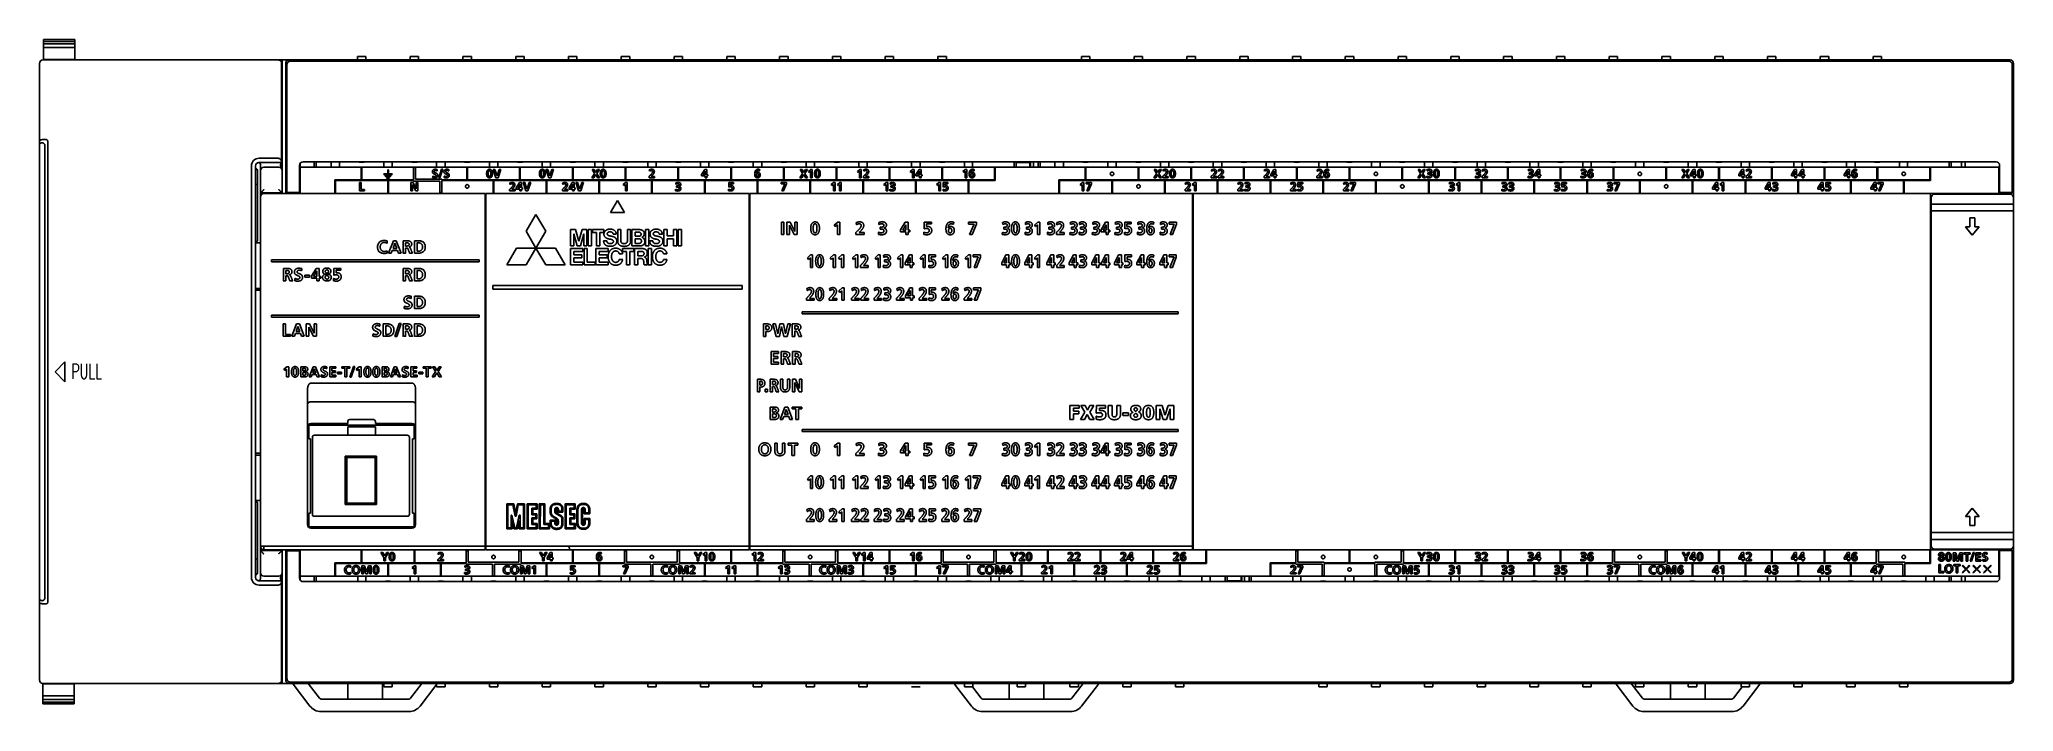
# Model space of a CAD drawing. Extents: x 147 to 432, y 261 to 358.
import ezdxf

# ---------------------------------------------------------------- set-up
doc = ezdxf.new("R2010")
doc.units = 0
doc.header["$MEASUREMENT"] = 0
doc.layers.get('0').update_dxf_attribs({"linetype": 'CONTINUOUS'})
doc.styles.get("Standard").update_dxf_attribs({"font": 'txt.shx'})

msp = doc.modelspace()

# ---------------------------------------------------------------- texts
at = {"color": 7, "linetype": 'Continuous', "width": 0.607792}
msp.add_text('PULL', height=2.2, dxfattribs=at).set_placement((151.99546, 309.42574))

# ---------------------------------------------------------------- linework, layer by layer
at = {"color": 7, "linetype": 'Continuous'}
for p, q in [((148.00553, 358.14004), (152.50553, 358.14004)), ((148.00553, 357.77682), (152.50553, 357.77682)), ((148.00553, 357.26005), (152.50553, 357.26005)), ((182.95553, 336.17725), (182.95553, 354.9774)), ((186.10659, 355.47726), (186.637472, 355.473231)), ((186.637472, 355.473231), (186.924989, 355.466086)), ((291.57553, 355.47723), (187.35553, 355.47723)), ((187.421901, 355.370537), (187.709418, 355.363395)), ((187.709418, 355.363395), (188.24036, 355.35938)), ((427.12073, 355.35939), (188.24033, 355.35939)), ((193.30553, 355.97723), (193.30553, 355.35938)), ((200.92553, 355.97723), (200.92553, 355.35938)), ((208.54553, 355.97723), (208.54553, 355.35938)), ((216.16553, 355.97723), (216.16553, 355.35938)), ((223.78553, 355.97723), (223.78553, 355.35938)), ((231.40553, 355.97723), (231.40553, 355.35938)), ((239.02553, 355.97723), (239.02553, 355.35938)), ((246.64553, 355.97723), (246.64553, 355.35938)), ((254.26553, 355.97723), (254.26553, 355.35938)), ((261.88553, 355.97723), (261.88553, 355.35938)), ((263.10553, 355.35938), (263.10553, 355.97723)), ((269.50553, 355.97723), (269.50553, 355.35938)), ((270.72553, 355.35938), (270.72553, 355.97723)), ((277.12553, 355.97723), (277.12553, 355.35938)), ((423.40552, 355.47723), (291.87553, 355.47723)), ((297.82553, 355.97723), (297.82553, 355.35939)), ((305.44553, 355.97723), (305.44553, 355.35939)), ((313.06553, 355.97723), (313.06553, 355.35939)), ((320.68553, 355.97723), (320.68553, 355.35939)), ((328.30553, 355.97723), (328.30553, 355.35939)), ((335.92553, 355.97723), (335.92553, 355.35939)), ((343.54553, 355.97723), (343.54553, 355.35939)), ((351.16553, 355.97723), (351.16553, 355.35939)), ((358.78553, 355.97723), (358.78553, 355.35939)), ((366.40553, 355.97723), (366.40553, 355.35939)), ((374.02553, 355.97723), (374.02553, 355.35939)), ((381.64553, 355.97723), (381.64553, 355.35939)), ((389.26553, 355.97723), (389.26553, 355.35939)), ((396.88553, 355.97723), (396.88553, 355.35939)), ((404.50553, 355.97723), (404.50553, 355.35939)), ((412.12553, 355.97723), (412.12553, 355.35939)), ((423.40553, 355.47723), (429.25447, 355.47723)), ((424.90553, 355.35939), (424.90553, 355.47723)), ((427.1207, 355.35938), (427.651636, 355.363395)), ((427.651636, 355.363395), (427.939155, 355.370537)), ((428.11936, 355.38421), (428.25586, 355.45242)), ((428.436065, 355.466086), (428.723584, 355.473231)), ((428.723584, 355.473231), (429.25447, 355.47726)), ((432.40553, 282.85494), (432.40553, 354.9774)), ((178.90553, 329.57723), (178.90553, 339.37723)), ((182.259486, 340.550266), (182.289739, 340.618767)), ((182.29129, 339.84772), (182.277248, 339.894453)), ((187.05553, 339.97723), (187.05553, 340.77723)), ((187.35553, 339.97721), (187.35553, 340.7772)), ((189.49553, 340.7772), (189.49553, 339.97721)), ((190.71553, 339.97721), (190.71553, 340.7772)), ((193.96423, 339.92695), (193.86432, 339.92695)), ((193.86432, 339.92695), (193.86432, 338.1765)), ((193.96423, 338.1765), (193.96423, 339.92695)), ((197.11553, 340.7772), (197.11553, 339.97721)), ((197.68011, 339.62688), (197.68011, 339.03536)), ((197.77175, 339.62688), (197.68011, 339.62688)), ((197.77175, 339.03536), (197.77175, 339.62688)), ((198.33553, 339.97721), (198.33553, 340.7772)), ((201.68417, 339.92695), (201.3841, 339.92695)), ((201.3841, 339.92695), (201.3841, 338.1765)), ((201.68417, 338.27658), (201.68417, 339.92695)), ((204.73553, 340.7772), (204.73553, 339.97721)), ((204.8385, 339.65496), (204.81628, 339.45738)), ((205.05089, 338.45796), (205.46998, 339.69785)), ((205.64861, 339.69785), (205.22952, 338.45796)), ((205.46998, 339.69785), (205.64861, 339.69785)), ((205.95553, 339.97721), (205.95553, 340.7772)), ((206.50575, 339.65496), (206.48336, 339.45738)), ((209.10404, 339.92695), (209.10404, 338.1765)), ((209.20395, 339.92695), (209.10404, 339.92695)), ((209.20395, 338.1765), (209.20395, 339.92695)), ((212.35553, 340.7772), (212.35553, 339.97721)), ((213.31137, 338.47863), (212.89933, 339.67718)), ((212.89933, 339.67718), (213.15685, 339.67718)), ((213.15685, 339.67718), (213.46433, 338.73615)), ((213.46777, 338.73615), (213.77163, 339.67718)), ((213.57553, 339.97721), (213.57553, 340.7772)), ((214.01038, 339.67718), (213.60678, 338.47863)), ((213.77163, 339.67718), (214.01038, 339.67718)), ((216.82416, 339.92695), (216.72425, 339.92695)), ((216.72425, 339.92695), (216.72425, 338.1765)), ((216.82416, 338.1765), (216.82416, 339.92695)), ((219.97553, 340.7772), (219.97553, 339.97721)), ((220.51919, 339.67718), (220.77672, 339.67718)), ((220.93123, 338.47863), (220.51919, 339.67718)), ((220.77672, 339.67718), (221.08419, 338.73615)), ((221.08763, 338.73615), (221.39149, 339.67718)), ((221.19553, 339.97721), (221.19553, 340.7772)), ((221.63024, 339.67718), (221.22664, 338.47863)), ((221.39149, 339.67718), (221.63024, 339.67718)), ((224.34411, 339.92695), (224.34411, 338.1765)), ((224.44402, 339.92695), (224.34411, 339.92695)), ((224.44402, 338.1765), (224.44402, 339.92695)), ((227.55201, 339.10202), (227.19493, 339.67718)), ((227.19493, 339.67718), (227.47312, 339.67718)), ((227.47312, 339.67718), (227.72375, 339.24964)), ((227.59553, 340.7772), (227.59553, 339.97721)), ((227.72375, 339.24964), (227.97972, 339.67718)), ((228.23724, 339.67718), (227.87654, 339.10202)), ((227.97972, 339.67718), (228.23724, 339.67718)), ((228.81553, 339.97721), (228.81553, 340.7772)), ((232.06388, 339.92695), (231.96397, 339.92695)), ((231.96397, 339.92695), (231.96397, 338.1765)), ((232.06388, 338.1765), (232.06388, 339.92695)), ((235.21553, 340.7772), (235.21553, 339.97721)), ((235.46298, 339.41277), (235.44421, 339.61189)), ((236.43553, 339.97721), (236.43553, 340.7772)), ((239.58384, 339.92695), (239.58384, 338.1765)), ((239.68374, 339.92695), (239.58384, 339.92695)), ((239.68374, 338.1765), (239.68374, 339.92695)), ((242.83553, 340.7772), (242.83553, 339.97721)), ((242.99362, 338.92167), (243.44183, 339.67718)), ((243.50694, 339.42655), (243.20997, 338.90617)), ((243.44183, 339.67718), (243.74052, 339.67718)), ((243.51038, 339.42655), (243.50694, 339.42655)), ((243.51038, 338.90617), (243.51038, 339.42655)), ((243.74052, 339.67718), (243.74052, 338.90617)), ((244.05553, 339.97721), (244.05553, 340.7772)), ((247.30361, 339.92695), (247.2037, 339.92695)), ((247.2037, 339.92695), (247.2037, 338.1765)), ((247.30361, 338.1765), (247.30361, 339.92695)), ((250.45553, 340.7772), (250.45553, 339.97721)), ((251.40671, 339.65496), (251.37588, 339.46083)), ((251.67553, 339.97721), (251.67553, 340.7772)), ((254.92347, 339.92695), (254.82356, 339.92695)), ((254.82356, 339.92695), (254.82356, 338.1765)), ((254.92347, 338.1765), (254.92347, 339.92695)), ((257.22221, 339.67718), (257.5004, 339.67718)), ((257.57946, 339.10202), (257.22221, 339.67718)), ((257.5004, 339.67718), (257.7512, 339.24964)), ((257.7512, 339.24964), (258.007, 339.67718)), ((258.26452, 339.67718), (257.90399, 339.10202)), ((258.007, 339.67718), (258.26452, 339.67718)), ((258.07553, 340.7772), (258.07553, 339.97721)), ((258.41369, 339.39554), (258.76389, 339.67718)), ((258.53393, 339.23931), (258.41369, 339.39554)), ((258.7365, 339.40416), (258.53393, 339.23931)), ((258.7365, 338.47863), (258.7365, 339.40416)), ((258.76389, 339.67718), (258.9768, 339.67718)), ((258.9768, 339.67718), (258.9768, 338.47863)), ((259.29553, 339.97721), (259.29553, 340.7772)), ((262.44342, 339.92695), (262.44342, 338.1765)), ((262.54333, 339.92695), (262.44342, 339.92695)), ((262.54333, 338.1765), (262.54333, 339.92695)), ((265.49147, 339.39554), (265.84166, 339.67718)), ((265.61153, 339.23931), (265.49147, 339.39554)), ((265.81428, 339.40416), (265.61153, 339.23931)), ((265.69553, 340.7772), (265.69553, 339.97721)), ((265.81428, 338.47863), (265.81428, 339.40416)), ((265.84166, 339.67718), (266.05457, 339.67718)), ((266.05457, 339.67718), (266.05457, 338.47863)), ((266.41234, 339.41277), (266.39357, 339.61189)), ((266.91553, 339.97721), (266.91553, 340.7772)), ((270.16354, 339.92695), (270.06363, 339.92695)), ((270.06363, 339.92695), (270.06363, 338.1765)), ((270.16354, 338.1765), (270.16354, 339.92695)), ((273.10892, 339.39554), (273.45929, 339.67718)), ((273.22916, 339.23931), (273.10892, 339.39554)), ((273.43173, 339.40416), (273.22916, 339.23931)), ((273.31553, 340.7772), (273.31553, 339.97721)), ((273.43173, 338.47863), (273.43173, 339.40416)), ((273.45929, 339.67718), (273.67219, 339.67718)), ((273.67219, 339.67718), (273.67219, 338.47863)), ((273.94539, 338.92167), (274.39343, 339.67718)), ((274.45871, 339.42655), (274.16174, 338.90617)), ((274.39343, 339.67718), (274.69229, 339.67718)), ((274.46215, 339.42655), (274.45871, 339.42655)), ((274.46215, 338.90617), (274.46215, 339.42655)), ((274.53553, 339.97721), (274.53553, 340.7772)), ((274.69229, 339.67718), (274.69229, 338.90617)), ((277.7834, 339.92695), (277.68349, 339.92695)), ((277.68349, 339.92695), (277.68349, 338.1765)), ((277.7834, 338.1765), (277.7834, 339.92695)), ((280.72258, 339.39554), (281.07278, 339.67718)), ((280.84282, 339.23931), (280.72258, 339.39554)), ((281.04539, 339.40416), (280.84282, 339.23931)), ((280.93553, 340.7772), (280.93553, 339.97721)), ((281.04539, 338.47863), (281.04539, 339.40416)), ((281.07278, 339.67718), (281.28568, 339.67718)), ((281.28568, 339.67718), (281.28568, 338.47863)), ((282.10553, 339.97721), (282.10553, 340.7772)), ((282.36555, 339.65496), (282.33454, 339.46083)), ((285.40361, 339.92695), (285.3037, 339.92695)), ((285.3037, 339.92695), (285.3037, 338.1765)), ((285.40361, 338.07659), (285.40361, 339.92695)), ((288.10553, 340.7772), (288.10553, 339.97721)), ((288.40553, 339.97723), (288.40553, 340.77723)), ((290.40553, 340.65092), (288.40553, 340.65092)), ((290.40553, 339.97723), (290.40553, 340.7772)), ((290.50553, 339.97723), (290.50553, 340.77723)), ((290.90553, 340.77723), (290.90553, 339.97723)), ((291.57553, 339.97723), (291.57553, 340.77723)), ((291.87553, 339.97721), (291.87553, 340.7772)), ((294.01553, 340.7772), (294.01553, 339.97721)), ((295.23553, 339.97721), (295.23553, 340.7772)), ((298.49342, 339.92695), (298.39351, 339.92695)), ((298.39351, 339.92695), (298.39351, 338.17718)), ((298.49342, 338.17718), (298.49342, 339.92695)), ((301.63553, 340.7772), (301.63553, 339.97721)), ((302.85553, 339.97721), (302.85553, 340.7772)), ((306.01406, 339.92695), (306.01406, 338.17718)), ((306.11397, 339.92695), (306.01406, 339.92695)), ((306.11397, 338.17718), (306.11397, 339.92695)), ((308.3364, 339.67718), (308.61442, 339.67718)), ((308.69331, 339.10202), (308.3364, 339.67718)), ((308.61442, 339.67718), (308.86522, 339.24964)), ((308.86522, 339.24964), (309.12119, 339.67718)), ((309.37854, 339.67718), (309.01819, 339.10202)), ((309.12119, 339.67718), (309.37854, 339.67718)), ((309.25553, 340.7772), (309.25553, 339.97721)), ((309.62487, 339.41277), (309.60592, 339.61189)), ((310.47553, 339.97721), (310.47553, 340.7772)), ((313.63392, 339.92695), (313.63392, 338.17701)), ((313.73383, 339.92695), (313.63392, 339.92695)), ((313.73383, 338.17701), (313.73383, 339.92695)), ((316.63254, 339.41277), (316.61359, 339.61189)), ((316.87553, 340.7772), (316.87553, 339.97721)), ((317.63437, 339.41277), (317.61542, 339.61189)), ((318.09553, 339.97721), (318.09553, 340.7772)), ((321.25413, 339.92695), (321.25413, 338.17701)), ((321.35404, 339.92695), (321.25413, 339.92695)), ((321.35404, 338.17701), (321.35404, 339.92695)), ((324.24964, 339.41277), (324.23069, 339.61189)), ((324.49553, 340.7772), (324.49553, 339.97721)), ((325.16741, 338.92167), (325.61562, 339.67718)), ((325.68073, 339.42655), (325.38377, 338.90617)), ((325.61562, 339.67718), (325.91431, 339.67718)), ((325.68418, 339.42655), (325.68073, 339.42655)), ((325.68418, 338.90617), (325.68418, 339.42655)), ((325.71553, 339.97721), (325.71553, 340.7772)), ((325.91431, 339.67718), (325.91431, 338.90617)), ((328.87399, 339.92695), (328.87399, 338.17701)), ((328.9739, 339.92695), (328.87399, 339.92695)), ((328.9739, 338.17701), (328.9739, 339.92695)), ((331.87777, 339.41277), (331.85917, 339.61189)), ((332.11553, 340.7772), (332.11553, 339.97721)), ((333.33553, 339.97721), (333.33553, 340.7772)), ((333.57276, 339.65496), (333.5421, 339.46083)), ((336.49386, 339.92695), (336.49386, 338.17701)), ((336.59376, 339.92695), (336.49386, 339.92695)), ((336.59376, 338.17701), (336.59376, 339.92695)), ((339.73553, 340.7772), (339.73553, 339.97721)), ((340.95553, 339.97721), (340.95553, 340.7772)), ((344.11372, 339.92695), (344.11372, 338.17684)), ((344.21363, 339.92695), (344.11372, 339.92695)), ((344.21363, 338.17684), (344.21363, 339.92695)), ((346.43364, 339.67718), (346.71166, 339.67718)), ((346.7909, 339.10202), (346.43364, 339.67718)), ((346.71166, 339.67718), (346.96247, 339.24964)), ((346.96247, 339.24964), (347.21844, 339.67718)), ((347.47579, 339.67718), (347.11543, 339.10202)), ((347.21844, 339.67718), (347.47579, 339.67718)), ((347.35553, 340.7772), (347.35553, 339.97721)), ((347.73107, 339.44532), (347.71729, 339.63773)), ((347.83063, 339.00401), (347.83063, 339.19297)), ((347.83063, 339.19297), (347.94053, 339.19297)), ((348.57553, 339.97721), (348.57553, 340.7772)), ((351.73358, 339.92695), (351.73358, 338.17684)), ((351.83349, 339.92695), (351.73358, 339.92695)), ((351.83349, 338.17684), (351.83349, 339.92695)), ((354.75148, 339.44532), (354.7377, 339.63773)), ((354.85105, 339.00401), (354.85105, 339.19297)), ((354.85105, 339.19297), (354.96094, 339.19297)), ((354.97553, 340.7772), (354.97553, 339.97721)), ((355.72645, 339.41277), (355.7075, 339.61189)), ((356.19553, 339.97721), (356.19553, 340.7772)), ((359.45335, 339.92695), (359.35344, 339.92695)), ((359.35344, 339.92695), (359.35344, 338.17684)), ((359.45335, 338.17684), (359.45335, 339.92695)), ((362.35825, 339.44532), (362.34447, 339.63773)), ((362.45782, 339.00401), (362.45782, 339.19297)), ((362.45782, 339.19297), (362.56772, 339.19297)), ((362.59553, 340.7772), (362.59553, 339.97721)), ((363.27017, 338.92167), (363.71838, 339.67718)), ((363.78349, 339.42655), (363.48652, 338.90617)), ((363.71838, 339.67718), (364.01707, 339.67718)), ((363.78694, 339.42655), (363.78349, 339.42655)), ((363.78694, 338.90617), (363.78694, 339.42655)), ((363.81553, 339.97721), (363.81553, 340.7772)), ((364.01707, 339.67718), (364.01707, 338.90617)), ((366.9733, 339.92695), (366.9733, 338.17684)), ((367.07321, 339.92695), (366.9733, 339.92695)), ((367.07321, 338.17684), (367.07321, 339.92695)), ((369.98328, 339.44532), (369.9695, 339.63773)), ((370.08285, 339.00401), (370.08285, 339.19297)), ((370.08285, 339.19297), (370.19275, 339.19297)), ((370.21553, 340.7772), (370.21553, 339.97721)), ((371.43553, 339.97721), (371.43553, 340.7772)), ((371.67827, 339.65496), (371.64726, 339.46083)), ((374.59351, 339.92695), (374.59351, 338.17684)), ((374.69342, 339.92695), (374.59351, 339.92695)), ((374.69342, 338.17684), (374.69342, 339.92695)), ((377.83553, 340.7772), (377.83553, 339.97721)), ((379.05553, 339.97721), (379.05553, 340.7772)), ((382.31328, 339.92695), (382.21337, 339.92695)), ((382.21337, 339.92695), (382.21337, 338.17667)), ((382.31328, 338.17667), (382.31328, 339.92695)), ((384.89986, 339.10202), (384.5426, 339.67718)), ((384.5426, 339.67718), (384.82062, 339.67718)), ((384.82062, 339.67718), (385.07142, 339.24964)), ((385.07142, 339.24964), (385.32739, 339.67718)), ((385.58474, 339.67718), (385.22439, 339.10202)), ((385.32739, 339.67718), (385.58474, 339.67718)), ((385.45553, 340.7772), (385.45553, 339.97721)), ((385.69774, 338.92167), (386.1456, 339.67718)), ((386.21106, 339.42655), (385.91409, 338.90617)), ((386.1456, 339.67718), (386.44464, 339.67718)), ((386.21451, 339.42655), (386.21106, 339.42655)), ((386.21451, 338.90617), (386.21451, 339.42655)), ((386.44464, 339.67718), (386.44464, 338.90617)), ((386.67553, 339.97721), (386.67553, 340.7772)), ((389.83323, 339.92695), (389.83323, 338.17667)), ((389.93314, 339.92695), (389.83323, 339.92695)), ((389.93314, 338.17667), (389.93314, 339.92695)), ((392.73263, 338.92167), (393.18049, 339.67718)), ((393.24595, 339.42655), (392.94898, 338.90617)), ((393.07553, 340.7772), (393.07553, 339.97721)), ((393.18049, 339.67718), (393.47952, 339.67718)), ((393.24939, 339.42655), (393.24595, 339.42655)), ((393.24939, 338.90617), (393.24939, 339.42655)), ((393.47952, 339.67718), (393.47952, 338.90617)), ((393.84195, 339.41277), (393.82334, 339.61189)), ((394.29553, 339.97721), (394.29553, 340.7772)), ((397.55266, 339.92695), (397.45275, 339.92695)), ((397.45275, 339.92695), (397.45275, 338.17667)), ((397.55266, 338.17667), (397.55266, 339.92695)), ((400.33836, 338.92167), (400.78657, 339.67718)), ((400.85168, 339.42655), (400.55472, 338.90617)), ((400.69553, 340.7772), (400.69553, 339.97721)), ((400.78657, 339.67718), (401.08526, 339.67718)), ((400.85513, 339.42655), (400.85168, 339.42655)), ((400.85513, 338.90617), (400.85513, 339.42655)), ((401.08526, 339.67718), (401.08526, 338.90617)), ((401.38671, 338.92167), (401.83491, 339.67718)), ((401.90003, 339.42655), (401.60306, 338.90617)), ((401.83491, 339.67718), (402.1336, 339.67718)), ((401.90347, 339.42655), (401.90003, 339.42655)), ((401.90347, 338.90617), (401.90347, 339.42655)), ((401.91553, 339.97721), (401.91553, 340.7772)), ((402.1336, 339.67718), (402.1336, 338.90617)), ((405.07261, 339.92695), (405.07261, 338.1765)), ((405.17252, 339.92695), (405.07261, 339.92695)), ((405.17252, 338.1765), (405.17252, 339.92695)), ((407.96994, 338.92167), (408.41815, 339.67718)), ((408.48326, 339.42655), (408.18629, 338.90617)), ((408.31553, 340.7772), (408.31553, 339.97721)), ((408.41815, 339.67718), (408.71684, 339.67718)), ((408.4867, 339.42655), (408.48326, 339.42655)), ((408.4867, 338.90617), (408.4867, 339.42655)), ((408.71684, 339.67718), (408.71684, 338.90617)), ((409.53553, 339.97721), (409.53553, 340.7772)), ((409.78895, 339.65496), (409.75794, 339.46083)), ((412.69282, 339.92695), (412.69282, 338.1765)), ((412.79273, 339.92695), (412.69282, 339.92695)), ((412.79273, 338.1765), (412.79273, 339.92695)), ((415.93553, 340.7772), (415.93553, 339.97721)), ((417.10553, 339.97721), (417.10553, 340.7772)), ((420.31268, 339.92695), (420.31268, 338.1765)), ((420.41259, 339.92695), (420.31268, 339.92695)), ((420.41259, 338.07659), (420.41259, 339.92695)), ((423.10553, 340.7772), (423.10553, 339.97721)), ((423.40553, 340.77723), (423.40553, 339.97723)), ((424.90553, 339.97723), (424.90553, 340.77723)), ((425.40553, 340.77723), (425.40553, 339.97723)), ((178.60553, 337.47723), (178.90553, 337.47723)), ((182.961929, 337.250053), (182.97336, 336.790035)), ((183.10741, 336.27723), (183.12646, 336.34091)), ((184.95553, 336.34091), (183.12646, 336.34091)), ((190.05473, 338.1765), (190.05473, 336.32682)), ((193.86432, 338.1765), (190.05473, 338.1765)), ((190.05473, 336.32682), (190.15464, 336.32682)), ((190.15464, 338.07659), (197.67459, 338.07659)), ((190.15464, 336.32682), (190.15464, 338.07659)), ((193.62385, 336.57832), (193.62385, 337.77686)), ((193.62385, 337.77686), (193.86432, 337.77686)), ((194.32958, 336.57832), (193.62385, 336.57832)), ((193.86432, 337.77686), (193.86432, 336.76728)), ((193.86432, 336.76728), (194.32958, 336.76728)), ((201.3841, 338.1765), (193.96423, 338.1765)), ((194.32958, 336.76728), (194.32958, 336.57832)), ((197.14198, 339.03536), (197.14198, 338.94303)), ((197.68011, 339.03536), (197.14198, 339.03536)), ((197.14198, 338.94303), (198.30711, 338.94303)), ((197.32457, 338.77215), (198.12521, 338.77215)), ((197.32457, 338.68051), (197.32457, 338.77215)), ((198.12521, 338.68051), (197.32457, 338.68051)), ((197.50647, 338.42695), (197.50647, 338.51859)), ((197.50647, 338.51859), (197.94331, 338.51859)), ((197.94331, 338.42695), (197.50647, 338.42695)), ((197.67459, 338.07659), (197.67459, 336.32682)), ((197.67459, 336.32682), (197.7745, 336.32682)), ((198.30711, 339.03536), (197.77175, 339.03536)), ((197.7745, 336.32682), (197.7745, 338.07659)), ((197.7745, 338.07659), (201.3841, 338.07659)), ((197.94331, 338.51859), (197.94331, 338.42695)), ((198.12521, 338.77215), (198.12521, 338.68051)), ((198.30711, 338.94303), (198.30711, 339.03536)), ((201.04097, 336.57832), (201.04097, 337.77686)), ((201.04097, 337.77686), (201.33639, 337.77686)), ((201.2711, 336.57832), (201.04097, 336.57832)), ((201.2711, 337.47473), (201.2711, 336.57832)), ((201.27455, 337.47473), (201.2711, 337.47473)), ((201.73309, 336.57832), (201.27455, 337.47473)), ((201.33639, 337.77686), (201.79321, 336.88045)), ((201.3841, 338.07659), (201.3841, 337.97651)), ((201.3841, 337.97651), (205.19438, 337.9772)), ((205.49444, 338.27726), (201.68417, 338.27658)), ((202.02661, 336.57832), (201.73309, 336.57832)), ((201.79321, 336.88045), (201.79648, 336.88045)), ((201.79648, 337.77686), (202.02661, 337.77686)), ((201.79648, 336.88045), (201.79648, 337.77686)), ((202.02661, 337.77686), (202.02661, 336.57832)), ((204.15172, 338.50447), (204.17411, 338.72082)), ((205.22952, 338.45796), (205.05089, 338.45796)), ((205.19438, 337.9772), (205.19438, 336.32682)), ((205.19438, 336.32682), (205.49444, 336.32682)), ((205.49444, 338.1765), (205.49444, 338.27726)), ((209.10404, 338.1765), (205.49444, 338.1765)), ((205.49444, 336.32682), (205.49444, 338.07659)), ((205.49444, 338.07659), (212.91432, 338.07659)), ((205.8188, 338.50447), (205.84119, 338.72082)), ((216.72425, 338.1765), (209.20395, 338.1765)), ((212.91432, 338.07659), (212.91432, 336.32682)), ((212.91432, 336.32682), (213.01423, 336.32682)), ((213.01423, 336.32682), (213.01423, 338.07659)), ((213.01423, 338.07659), (220.53418, 338.07659)), ((213.60678, 338.47863), (213.31137, 338.47863)), ((213.46433, 338.73615), (213.46777, 338.73615)), ((215.2761, 336.57832), (215.2761, 336.77916)), ((216.07278, 336.57832), (215.2761, 336.57832)), ((215.32244, 337.51245), (215.30349, 337.71158)), ((215.58341, 336.76728), (216.07278, 336.76728)), ((216.07278, 336.76728), (216.07278, 336.57832)), ((216.24021, 337.02136), (216.68842, 337.77686)), ((216.24021, 336.82722), (216.24021, 337.02136)), ((216.75715, 336.82722), (216.24021, 336.82722)), ((216.7537, 337.52623), (216.45657, 337.00585)), ((216.45657, 337.00585), (216.75715, 337.00585)), ((216.68842, 337.77686), (216.98728, 337.77686)), ((216.75715, 337.52623), (216.7537, 337.52623)), ((216.75715, 337.00585), (216.75715, 337.52623)), ((216.75715, 336.57832), (216.75715, 336.82722)), ((216.98728, 336.57832), (216.75715, 336.57832)), ((224.34411, 338.1765), (216.82416, 338.1765)), ((216.98728, 337.77686), (216.98728, 337.00585)), ((216.98728, 337.00585), (217.14007, 337.00585)), ((217.14007, 336.82722), (216.98728, 336.82722)), ((216.98728, 336.82722), (216.98728, 336.57832)), ((217.14007, 337.00585), (217.14007, 336.82722)), ((217.21397, 337.77686), (217.47166, 337.77686)), ((217.62618, 336.57832), (217.21397, 337.77686)), ((217.47166, 337.77686), (217.77897, 336.83584)), ((217.92142, 336.57832), (217.62618, 336.57832)), ((217.77897, 336.83584), (217.78241, 336.83584)), ((217.78241, 336.83584), (218.08627, 337.77686)), ((218.32501, 337.77686), (217.92142, 336.57832)), ((218.08627, 337.77686), (218.32501, 337.77686)), ((220.53418, 338.07659), (220.53418, 336.32682)), ((220.53418, 336.32682), (220.63409, 336.32682)), ((220.63409, 338.07659), (228.15404, 338.07659)), ((220.63409, 336.32682), (220.63409, 338.07659)), ((221.22664, 338.47863), (220.93123, 338.47863)), ((221.08419, 338.73615), (221.08763, 338.73615)), ((222.89631, 336.57832), (222.89631, 336.77916)), ((223.69299, 336.57832), (222.89631, 336.57832)), ((222.94265, 337.51245), (222.9237, 337.71158)), ((223.20361, 336.76728), (223.69299, 336.76728)), ((223.69299, 336.76728), (223.69299, 336.57832)), ((223.86042, 337.02136), (224.30863, 337.77686)), ((223.86042, 336.82722), (223.86042, 337.02136)), ((224.37736, 336.82722), (223.86042, 336.82722)), ((224.37391, 337.52623), (224.07677, 337.00585)), ((224.07677, 337.00585), (224.37736, 337.00585)), ((224.30863, 337.77686), (224.60749, 337.77686)), ((224.37736, 337.52623), (224.37391, 337.52623)), ((224.37736, 337.00585), (224.37736, 337.52623)), ((224.37736, 336.57832), (224.37736, 336.82722)), ((224.60749, 336.57832), (224.37736, 336.57832)), ((231.96397, 338.1765), (224.44402, 338.1765)), ((224.60749, 337.77686), (224.60749, 337.00585)), ((224.60749, 337.00585), (224.76028, 337.00585)), ((224.60749, 336.82722), (224.60749, 336.57832)), ((224.76028, 336.82722), (224.60749, 336.82722)), ((224.76028, 337.00585), (224.76028, 336.82722)), ((224.83418, 337.77686), (225.09187, 337.77686)), ((225.24638, 336.57832), (224.83418, 337.77686)), ((225.09187, 337.77686), (225.39917, 336.83584)), ((225.54163, 336.57832), (225.24638, 336.57832)), ((225.39917, 336.83584), (225.40262, 336.83584)), ((225.40262, 336.83584), (225.70647, 337.77686)), ((225.94522, 337.77686), (225.54163, 336.57832)), ((225.70647, 337.77686), (225.94522, 337.77686)), ((227.15875, 338.47863), (227.55201, 339.10202)), ((227.43023, 338.47863), (227.15875, 338.47863)), ((227.70997, 338.94579), (227.43023, 338.47863)), ((227.98644, 338.47863), (227.70997, 338.94579)), ((227.87654, 339.10202), (228.2698, 338.47863)), ((228.2698, 338.47863), (227.98644, 338.47863)), ((228.15404, 338.07659), (228.15404, 336.32682)), ((228.15404, 336.32682), (228.25395, 336.32682)), ((228.25395, 338.07659), (235.7739, 338.07659)), ((228.25395, 336.32682), (228.25395, 338.07659)), ((231.67269, 337.49523), (232.02288, 337.77686)), ((231.79292, 337.33899), (231.67269, 337.49523)), ((231.9955, 337.50384), (231.79292, 337.33899)), ((231.9955, 336.57832), (231.9955, 337.50384)), ((232.23596, 336.57832), (231.9955, 336.57832)), ((232.02288, 337.77686), (232.23596, 337.77686)), ((239.58384, 338.1765), (232.06388, 338.1765)), ((232.23596, 337.77686), (232.23596, 336.57832)), ((235.41665, 338.47863), (235.41665, 338.67948)), ((236.2135, 338.47863), (235.41665, 338.47863)), ((235.72395, 338.66759), (236.2135, 338.66759)), ((235.7739, 338.07659), (235.7739, 336.32682)), ((235.7739, 336.32682), (235.87381, 336.32682)), ((235.87381, 338.07659), (243.39377, 338.07659)), ((235.87381, 336.32682), (235.87381, 338.07659)), ((236.2135, 338.66759), (236.2135, 338.47863)), ((239.23347, 336.59726), (239.24725, 336.80156)), ((239.28497, 337.54501), (239.27119, 337.73742)), ((239.38454, 337.10369), (239.38454, 337.29266)), ((239.38454, 337.29266), (239.49444, 337.29266)), ((239.50133, 337.10369), (239.38454, 337.10369)), ((247.2037, 338.1765), (239.68374, 338.1765)), ((242.99362, 338.72754), (242.99362, 338.92167)), ((243.51038, 338.72754), (242.99362, 338.72754)), ((243.20997, 338.90617), (243.51038, 338.90617)), ((243.39377, 338.07659), (243.39377, 336.32682)), ((243.39377, 336.32682), (243.49367, 336.32682)), ((243.49367, 336.32682), (243.49367, 338.07659)), ((243.49367, 338.07659), (251.01363, 338.07659)), ((243.51038, 338.47863), (243.51038, 338.72754)), ((243.74052, 338.47863), (243.51038, 338.47863)), ((243.74052, 338.90617), (243.89331, 338.90617)), ((243.89331, 338.72754), (243.74052, 338.72754)), ((243.74052, 338.72754), (243.74052, 338.47863)), ((243.89331, 338.90617), (243.89331, 338.72754)), ((246.89967, 336.5921), (246.90484, 336.80673)), ((246.90484, 336.80673), (247.15047, 336.74661)), ((246.91689, 337.13298), (246.92895, 337.77686)), ((246.92895, 337.77686), (247.61745, 337.77686)), ((247.15547, 337.59824), (247.15047, 337.34244)), ((247.15047, 337.34244), (247.26037, 337.3545)), ((247.61745, 337.59824), (247.15547, 337.59824)), ((254.82356, 338.1765), (247.30361, 338.1765)), ((247.61745, 337.77686), (247.61745, 337.59824)), ((251.01363, 338.07659), (251.01363, 336.32682)), ((251.01363, 336.32682), (251.11354, 336.32682)), ((251.11354, 338.07659), (258.63349, 338.07659)), ((251.11354, 336.32682), (251.11354, 338.07659)), ((254.48181, 337.58807), (254.48181, 337.77686)), ((254.48181, 337.77686), (255.25454, 337.77686)), ((255.01235, 337.58807), (254.48181, 337.58807)), ((254.56759, 336.57832), (255.01235, 337.58807)), ((254.82856, 336.57832), (254.56759, 336.57832)), ((255.25454, 337.57774), (254.82856, 336.57832)), ((262.44342, 338.1765), (254.92347, 338.1765)), ((255.25454, 337.77686), (255.25454, 337.57774)), ((257.18621, 338.47863), (257.57946, 339.10202)), ((257.45751, 338.47863), (257.18621, 338.47863)), ((257.73742, 338.94579), (257.45751, 338.47863)), ((258.01389, 338.47863), (257.73742, 338.94579)), ((257.90399, 339.10202), (258.29725, 338.47863)), ((258.29725, 338.47863), (258.01389, 338.47863)), ((258.63349, 338.07659), (258.63349, 336.32682)), ((258.63349, 336.32682), (258.7334, 336.32682)), ((258.7334, 338.07659), (266.25335, 338.07659)), ((258.7334, 336.32682), (258.7334, 338.07659)), ((258.9768, 338.47863), (258.7365, 338.47863)), ((261.70359, 337.49523), (262.05378, 337.77686)), ((261.82382, 337.33899), (261.70359, 337.49523)), ((262.02639, 337.50384), (261.82382, 337.33899)), ((262.02639, 336.57832), (262.02639, 337.50384)), ((262.26669, 336.57832), (262.02639, 336.57832)), ((262.05378, 337.77686), (262.26669, 337.77686)), ((262.26669, 337.77686), (262.26669, 336.57832)), ((270.06363, 338.1765), (262.54333, 338.1765)), ((262.59931, 337.49523), (262.94968, 337.77686)), ((262.71955, 337.33899), (262.59931, 337.49523)), ((262.92212, 337.50384), (262.71955, 337.33899)), ((262.92212, 336.57832), (262.92212, 337.50384)), ((263.16259, 336.57832), (262.92212, 336.57832)), ((262.94968, 337.77686), (263.16259, 337.77686)), ((263.16259, 337.77686), (263.16259, 336.57832)), ((266.05457, 338.47863), (265.81428, 338.47863)), ((266.25335, 338.07659), (266.25335, 336.32682)), ((266.25335, 336.32682), (266.35326, 336.32682)), ((266.35326, 336.32682), (266.35326, 338.07659)), ((266.35326, 338.07659), (273.87322, 338.07659)), ((266.36601, 338.47863), (266.36601, 338.67948)), ((267.16286, 338.47863), (266.36601, 338.47863)), ((266.67348, 338.66759), (267.16286, 338.66759)), ((267.16286, 338.66759), (267.16286, 338.47863)), ((269.30157, 337.49523), (269.65177, 337.77686)), ((269.42164, 337.33899), (269.30157, 337.49523)), ((269.62438, 337.50384), (269.42164, 337.33899)), ((269.62438, 336.57832), (269.62438, 337.50384)), ((269.86467, 336.57832), (269.62438, 336.57832)), ((269.65177, 337.77686), (269.86467, 337.77686)), ((269.86467, 337.77686), (269.86467, 336.57832)), ((277.68349, 338.1765), (270.16354, 338.1765)), ((270.18335, 336.59726), (270.19713, 336.80156)), ((270.23485, 337.54501), (270.22124, 337.73742)), ((270.33441, 337.10369), (270.33441, 337.29266)), ((270.33441, 337.29266), (270.44431, 337.29266)), ((270.4512, 337.10369), (270.33441, 337.10369)), ((273.67219, 338.47863), (273.43173, 338.47863)), ((273.87322, 338.07659), (273.87322, 336.32682)), ((273.87322, 336.32682), (273.97312, 336.32682)), ((273.94539, 338.72754), (273.94539, 338.92167)), ((274.46215, 338.72754), (273.94539, 338.72754)), ((273.97312, 338.07659), (281.49342, 338.07659)), ((273.97312, 336.32682), (273.97312, 338.07659)), ((274.16174, 338.90617), (274.46215, 338.90617)), ((274.46215, 338.47863), (274.46215, 338.72754)), ((274.69229, 338.47863), (274.46215, 338.47863)), ((274.69229, 338.90617), (274.84508, 338.90617)), ((274.69229, 338.72754), (274.69229, 338.47863)), ((274.84508, 338.72754), (274.69229, 338.72754)), ((274.84508, 338.90617), (274.84508, 338.72754)), ((276.9204, 337.49523), (277.2706, 337.77686)), ((277.04046, 337.33899), (276.9204, 337.49523)), ((277.24321, 337.50384), (277.04046, 337.33899)), ((277.24321, 336.57832), (277.24321, 337.50384)), ((277.4835, 336.57832), (277.24321, 336.57832)), ((277.2706, 337.77686), (277.4835, 337.77686)), ((277.4835, 337.77686), (277.4835, 336.57832)), ((285.3037, 338.1765), (277.7834, 338.1765)), ((277.85058, 336.5921), (277.85575, 336.80673)), ((277.85575, 336.80673), (278.10138, 336.74661)), ((277.8678, 337.13298), (277.87986, 337.77686)), ((277.87986, 337.77686), (278.56836, 337.77686)), ((278.10655, 337.59824), (278.10138, 337.34244)), ((278.10138, 337.34244), (278.21128, 337.3545)), ((278.56836, 337.59824), (278.10655, 337.59824)), ((278.56836, 337.77686), (278.56836, 337.59824)), ((281.28568, 338.47863), (281.04539, 338.47863)), ((281.49342, 338.07659), (281.49342, 336.32682)), ((281.49342, 336.32682), (281.59333, 336.32682)), ((281.59333, 336.32682), (281.59333, 338.07659)), ((281.59333, 338.07659), (285.40361, 338.07659)), ((294.58427, 338.17718), (294.58427, 336.32682)), ((298.39351, 338.17718), (294.58427, 338.17718)), ((294.58427, 336.32682), (294.68418, 336.32682)), ((294.68418, 336.32682), (294.68418, 338.07728)), ((294.68418, 338.07728), (302.20448, 338.07728)), ((297.64248, 337.49523), (297.99285, 337.77686)), ((297.76271, 337.33899), (297.64248, 337.49523)), ((297.96529, 337.50384), (297.76271, 337.33899)), ((297.96529, 336.57832), (297.96529, 337.50384)), ((298.20575, 336.57832), (297.96529, 336.57832)), ((297.99285, 337.77686), (298.20575, 337.77686)), ((298.20575, 337.77686), (298.20575, 336.57832)), ((306.01406, 338.17718), (298.49342, 338.17718)), ((298.51099, 337.77686), (299.28372, 337.77686)), ((298.51099, 337.58807), (298.51099, 337.77686)), ((299.04153, 337.58807), (298.51099, 337.58807)), ((298.59677, 336.57832), (299.04153, 337.58807)), ((298.85756, 336.57832), (298.59677, 336.57832)), ((299.28372, 337.57774), (298.85756, 336.57832)), ((299.28372, 337.77686), (299.28372, 337.57774)), ((302.20448, 338.07728), (302.20448, 336.32682)), ((302.20448, 336.32682), (302.30438, 336.32682)), ((302.30438, 336.32682), (302.30438, 338.07728)), ((302.30438, 338.07728), (309.82434, 338.07728)), ((313.63392, 338.17701), (306.11397, 338.17718)), ((308.30023, 338.47863), (308.69331, 339.10202)), ((308.5717, 338.47863), (308.30023, 338.47863)), ((308.85144, 338.94579), (308.5717, 338.47863)), ((309.12808, 338.47863), (308.85144, 338.94579)), ((309.01819, 339.10202), (309.41127, 338.47863)), ((309.41127, 338.47863), (309.12808, 338.47863)), ((309.57836, 338.47863), (309.57836, 338.67948)), ((310.37521, 338.47863), (309.57836, 338.47863)), ((309.82434, 338.07728), (309.82434, 336.32682)), ((309.82434, 336.32682), (309.92425, 336.32682)), ((309.88566, 338.66759), (310.37521, 338.66759)), ((309.92425, 336.32682), (309.92425, 338.07728)), ((309.92425, 338.07728), (317.4442, 338.0771)), ((310.37521, 338.66759), (310.37521, 338.47863)), ((312.79918, 336.57832), (312.79918, 336.77916)), ((313.59568, 336.57832), (312.79918, 336.57832)), ((312.84534, 337.51245), (312.82639, 337.71158)), ((313.10648, 336.76728), (313.59568, 336.76728)), ((313.59568, 336.76728), (313.59568, 336.57832)), ((321.25413, 338.17701), (313.73383, 338.17701)), ((313.81961, 337.49523), (314.16998, 337.77686)), ((313.93985, 337.33899), (313.81961, 337.49523)), ((314.14242, 337.50384), (313.93985, 337.33899)), ((314.14242, 336.57832), (314.14242, 337.50384)), ((314.16998, 337.77686), (314.38289, 337.77686)), ((314.38289, 337.77686), (314.38289, 336.57832)), ((316.58603, 338.47863), (316.58603, 338.67948)), ((317.38288, 338.47863), (316.58603, 338.47863)), ((316.89333, 338.66759), (317.38288, 338.66759)), ((317.38288, 338.66759), (317.38288, 338.47863)), ((317.4442, 338.0771), (317.4442, 336.32682)), ((317.54411, 336.32682), (317.54411, 338.0771)), ((317.54411, 338.0771), (325.06406, 338.0771)), ((317.58786, 338.47863), (317.58786, 338.67948)), ((318.38471, 338.47863), (317.58786, 338.47863)), ((317.89516, 338.66759), (318.38471, 338.66759)), ((318.38471, 338.66759), (318.38471, 338.47863)), ((320.39768, 336.57832), (320.39768, 336.77916)), ((321.19419, 336.57832), (320.39768, 336.57832)), ((320.44384, 337.51245), (320.4249, 337.71158)), ((320.70498, 336.76728), (321.19419, 336.76728)), ((321.19419, 336.76728), (321.19419, 336.57832)), ((328.87399, 338.17701), (321.35404, 338.17701)), ((321.40296, 336.59726), (321.41674, 336.80156)), ((321.45464, 337.54501), (321.44085, 337.73742)), ((321.5542, 337.10369), (321.5542, 337.29266)), ((321.5542, 337.29266), (321.6641, 337.29266)), ((321.67099, 337.10369), (321.5542, 337.10369)), ((324.20313, 338.47863), (324.20313, 338.67948)), ((324.99998, 338.47863), (324.20313, 338.47863)), ((324.51078, 338.66759), (324.99998, 338.66759)), ((324.99998, 338.66759), (324.99998, 338.47863)), ((325.06406, 338.0771), (325.06406, 336.32682)), ((325.16397, 336.32682), (325.16397, 338.0771)), ((325.16397, 338.0771), (332.68392, 338.0771)), ((325.16741, 338.72754), (325.16741, 338.92167)), ((325.68418, 338.72754), (325.16741, 338.72754)), ((325.38377, 338.90617), (325.68418, 338.90617)), ((325.68418, 338.47863), (325.68418, 338.72754)), ((325.91431, 338.47863), (325.68418, 338.47863)), ((325.91431, 338.90617), (326.06727, 338.90617)), ((326.06727, 338.72754), (325.91431, 338.72754)), ((325.91431, 338.72754), (325.91431, 338.47863)), ((326.06727, 338.90617), (326.06727, 338.72754)), ((328.02271, 336.57832), (328.02271, 336.77916)), ((328.81922, 336.57832), (328.02271, 336.57832)), ((328.06887, 337.51245), (328.04993, 337.71158)), ((328.33001, 336.76728), (328.81922, 336.76728)), ((328.81922, 336.76728), (328.81922, 336.57832)), ((336.49386, 338.17701), (328.9739, 338.17701)), ((329.06485, 336.5921), (329.07002, 336.80673)), ((329.07002, 336.80673), (329.31565, 336.74661)), ((329.08208, 337.13298), (329.09413, 337.77686)), ((329.09413, 337.77686), (329.78246, 337.77686)), ((329.32082, 337.59824), (329.31565, 337.34244)), ((329.31565, 337.34244), (329.42555, 337.3545)), ((329.78246, 337.59824), (329.32082, 337.59824)), ((329.78246, 337.77686), (329.78246, 337.59824)), ((331.83161, 338.47863), (331.83161, 338.67948)), ((332.62846, 338.47863), (331.83161, 338.47863)), ((332.13891, 338.66759), (332.62846, 338.66759)), ((332.62846, 338.66759), (332.62846, 338.47863)), ((332.68392, 338.0771), (332.68392, 336.32682)), ((332.78383, 338.0771), (340.30379, 338.07693)), ((332.78383, 336.32682), (332.78383, 338.0771)), ((335.65187, 336.57832), (335.65187, 336.77916)), ((336.44872, 336.57832), (335.65187, 336.57832)), ((335.69838, 337.51245), (335.67943, 337.71158)), ((335.95918, 336.76728), (336.44872, 336.76728)), ((336.44872, 336.76728), (336.44872, 336.57832)), ((344.11372, 338.17684), (336.59376, 338.17701)), ((336.6382, 337.58807), (336.6382, 337.77686)), ((336.6382, 337.77686), (337.41094, 337.77686)), ((337.16875, 337.58807), (336.6382, 337.58807)), ((336.72399, 336.57832), (337.16875, 337.58807)), ((337.41094, 337.57774), (336.98513, 336.57832)), ((337.41094, 337.77686), (337.41094, 337.57774)), ((340.30379, 338.07693), (340.30379, 336.32682)), ((340.40369, 336.32682), (340.40369, 338.07693)), ((340.40369, 338.07693), (347.92365, 338.07693)), ((351.73358, 338.17684), (344.21363, 338.17684)), ((346.39747, 338.47863), (346.7909, 339.10202)), ((346.66894, 338.47863), (346.39747, 338.47863)), ((346.94869, 338.94579), (346.66894, 338.47863)), ((347.22533, 338.47863), (346.94869, 338.94579)), ((347.11543, 339.10202), (347.50851, 338.47863)), ((347.50851, 338.47863), (347.22533, 338.47863)), ((347.67939, 338.49758), (347.69317, 338.70187)), ((347.94742, 339.00401), (347.83063, 339.00401)), ((347.92365, 338.07693), (347.92365, 336.32682)), ((348.02356, 338.07693), (355.54351, 338.07693)), ((348.02356, 336.32682), (348.02356, 338.07693)), ((350.90262, 336.59726), (350.9164, 336.80156)), ((350.9543, 337.54501), (350.94052, 337.73742)), ((351.05386, 337.10369), (351.05386, 337.29266)), ((351.05386, 337.29266), (351.16376, 337.29266)), ((351.17065, 337.10369), (351.05386, 337.10369)), ((359.35344, 338.17684), (351.83349, 338.17684)), ((351.9234, 337.49523), (352.27377, 337.77686)), ((352.04364, 337.33899), (351.9234, 337.49523)), ((352.24621, 337.50384), (352.04364, 337.33899)), ((352.24621, 336.57832), (352.24621, 337.50384)), ((352.27377, 337.77686), (352.48668, 337.77686)), ((352.48668, 337.77686), (352.48668, 336.57832)), ((354.69981, 338.49758), (354.71359, 338.70187)), ((354.96784, 339.00401), (354.85105, 339.00401)), ((355.54351, 338.07693), (355.54351, 336.32682)), ((355.64342, 336.32682), (355.64342, 338.07693)), ((355.64342, 338.07693), (363.16337, 338.07693)), ((355.68028, 338.47863), (355.68028, 338.67948)), ((356.47679, 338.47863), (355.68028, 338.47863)), ((355.98758, 338.66759), (356.47679, 338.66759)), ((356.47679, 338.66759), (356.47679, 338.47863)), ((358.51249, 336.59726), (358.52627, 336.80156)), ((358.56383, 337.54501), (358.55039, 337.73742)), ((358.66373, 337.10369), (358.66373, 337.29266)), ((358.66373, 337.29266), (358.77363, 337.29266)), ((358.78052, 337.10369), (358.66373, 337.10369)), ((366.9733, 338.17684), (359.45335, 338.17684)), ((359.49504, 336.59726), (359.50882, 336.80156)), ((359.54637, 337.54501), (359.53293, 337.73742)), ((359.64627, 337.10369), (359.64627, 337.29266)), ((359.64627, 337.29266), (359.75617, 337.29266)), ((359.76306, 337.10369), (359.64627, 337.10369)), ((362.30658, 338.49758), (362.32036, 338.70187)), ((362.57461, 339.00401), (362.45782, 339.00401)), ((363.16337, 338.07693), (363.16337, 336.32682)), ((363.26328, 336.32682), (363.26328, 338.07693)), ((363.26328, 338.07693), (370.78323, 338.07693)), ((363.27017, 338.72754), (363.27017, 338.92167)), ((363.78694, 338.72754), (363.27017, 338.72754)), ((363.48652, 338.90617), (363.78694, 338.90617)), ((363.78694, 338.47863), (363.78694, 338.72754)), ((364.01707, 338.47863), (363.78694, 338.47863)), ((364.01707, 338.90617), (364.17003, 338.90617)), ((364.01707, 338.72754), (364.01707, 338.47863)), ((364.17003, 338.72754), (364.01707, 338.72754)), ((364.17003, 338.90617), (364.17003, 338.72754)), ((366.12994, 336.59726), (366.14372, 336.80156)), ((366.18128, 337.54501), (366.1675, 337.73742)), ((366.28084, 337.10369), (366.28084, 337.29266)), ((366.28084, 337.29266), (366.39074, 337.29266)), ((366.39763, 337.10369), (366.28084, 337.10369)), ((374.59351, 338.17684), (367.07321, 338.17684)), ((367.16451, 336.5921), (367.16967, 336.80673)), ((367.16967, 336.80673), (367.41497, 336.74661)), ((367.18173, 337.13298), (367.19345, 337.77686)), ((367.19345, 337.77686), (367.88212, 337.77686)), ((367.42013, 337.59824), (367.41497, 337.34244)), ((367.41497, 337.34244), (367.52486, 337.3545)), ((367.88212, 337.59824), (367.42013, 337.59824)), ((367.88212, 337.77686), (367.88212, 337.59824)), ((369.93161, 338.49758), (369.94539, 338.70187)), ((370.19964, 339.00401), (370.08285, 339.00401)), ((370.78323, 338.07693), (370.78323, 336.32682)), ((370.88314, 336.32682), (370.88314, 338.07693)), ((370.88314, 338.07693), (378.4031, 338.07676)), ((373.7536, 336.59726), (373.76738, 336.80156)), ((373.80527, 337.54501), (373.79149, 337.73742)), ((373.90484, 337.10369), (373.90484, 337.29266)), ((373.90484, 337.29266), (374.01473, 337.29266)), ((374.02162, 337.10369), (373.90484, 337.10369)), ((382.21337, 338.17667), (374.69342, 338.17684)), ((374.74303, 337.58807), (374.74303, 337.77686)), ((374.74303, 337.77686), (375.51576, 337.77686)), ((375.27392, 337.58807), (374.74303, 337.58807)), ((374.82916, 336.57832), (375.27392, 337.58807)), ((375.51576, 337.57774), (375.08995, 336.57832)), ((375.51576, 337.77686), (375.51576, 337.57774)), ((378.4031, 338.07676), (378.4031, 336.32682)), ((378.503, 336.32682), (378.503, 338.07676)), ((378.503, 338.07676), (386.02296, 338.07676)), ((389.83323, 338.17667), (382.31328, 338.17667)), ((384.50643, 338.47863), (384.89986, 339.10202)), ((384.7779, 338.47863), (384.50643, 338.47863)), ((385.05764, 338.94579), (384.7779, 338.47863)), ((385.33428, 338.47863), (385.05764, 338.94579)), ((385.22439, 339.10202), (385.61747, 338.47863)), ((385.61747, 338.47863), (385.33428, 338.47863)), ((385.69774, 338.72754), (385.69774, 338.92167)), ((386.21451, 338.72754), (385.69774, 338.72754)), ((385.91409, 338.90617), (386.21451, 338.90617)), ((386.02296, 338.07676), (386.02296, 336.32682)), ((386.12287, 336.32682), (386.12287, 338.07676)), ((386.12287, 338.07676), (393.64282, 338.07676)), ((386.21451, 338.47863), (386.21451, 338.72754)), ((386.44464, 338.47863), (386.21451, 338.47863)), ((386.44464, 338.90617), (386.59726, 338.90617)), ((386.44464, 338.72754), (386.44464, 338.47863)), ((386.59726, 338.72754), (386.44464, 338.72754)), ((386.59726, 338.90617), (386.59726, 338.72754)), ((388.96748, 337.02136), (389.41569, 337.77686)), ((388.96748, 336.82722), (388.96748, 337.02136)), ((389.48425, 336.82722), (388.96748, 336.82722)), ((389.4808, 337.52623), (389.18383, 337.00585)), ((389.18383, 337.00585), (389.48425, 337.00585)), ((389.41569, 337.77686), (389.71438, 337.77686)), ((389.48425, 337.52623), (389.4808, 337.52623)), ((389.48425, 337.00585), (389.48425, 337.52623)), ((389.48425, 336.57832), (389.48425, 336.82722)), ((389.71438, 337.77686), (389.71438, 337.00585)), ((389.71438, 337.00585), (389.86734, 337.00585)), ((389.71438, 336.82722), (389.71438, 336.57832)), ((389.86734, 336.82722), (389.71438, 336.82722)), ((389.86734, 337.00585), (389.86734, 336.82722)), ((397.45275, 338.17667), (389.93314, 338.17667)), ((390.00618, 337.49523), (390.35654, 337.77686)), ((390.12641, 337.33899), (390.00618, 337.49523)), ((390.32898, 337.50384), (390.12641, 337.33899)), ((390.32898, 336.57832), (390.32898, 337.50384)), ((390.35654, 337.77686), (390.56945, 337.77686)), ((390.56945, 337.77686), (390.56945, 336.57832)), ((392.73263, 338.72754), (392.73263, 338.92167)), ((393.24939, 338.72754), (392.73263, 338.72754)), ((392.94898, 338.90617), (393.24939, 338.90617)), ((393.24939, 338.47863), (393.24939, 338.72754)), ((393.47952, 338.47863), (393.24939, 338.47863)), ((393.47952, 338.90617), (393.63214, 338.90617)), ((393.47952, 338.72754), (393.47952, 338.47863)), ((393.63214, 338.72754), (393.47952, 338.72754)), ((393.63214, 338.90617), (393.63214, 338.72754)), ((393.64282, 338.07676), (393.64282, 336.32682)), ((393.74273, 336.32682), (393.74273, 338.07676)), ((393.74273, 338.07676), (401.26268, 338.07676)), ((393.79578, 338.47863), (393.79578, 338.67948)), ((394.59263, 338.47863), (393.79578, 338.47863)), ((394.10309, 338.66759), (394.59263, 338.66759)), ((394.59263, 338.66759), (394.59263, 338.47863)), ((396.5429, 337.02136), (396.99111, 337.77686)), ((396.5429, 336.82722), (396.5429, 337.02136)), ((397.05967, 336.82722), (396.5429, 336.82722)), ((397.05622, 337.52623), (396.75925, 337.00585)), ((396.75925, 337.00585), (397.05967, 337.00585)), ((396.99111, 337.77686), (397.2898, 337.77686)), ((397.05967, 337.52623), (397.05622, 337.52623)), ((397.05967, 337.00585), (397.05967, 337.52623)), ((397.05967, 336.57832), (397.05967, 336.82722)), ((397.2898, 337.77686), (397.2898, 337.00585)), ((397.2898, 337.00585), (397.44276, 337.00585)), ((397.2898, 336.82722), (397.2898, 336.57832)), ((397.44276, 336.82722), (397.2898, 336.82722)), ((397.44276, 337.00585), (397.44276, 336.82722)), ((405.07261, 338.1765), (397.55266, 338.17667)), ((397.61226, 336.59726), (397.6257, 336.80156)), ((397.66359, 337.54501), (397.64981, 337.73742)), ((397.76316, 337.10369), (397.76316, 337.29266)), ((397.76316, 337.29266), (397.87305, 337.29266)), ((397.87994, 337.10369), (397.76316, 337.10369)), ((400.33836, 338.72754), (400.33836, 338.92167)), ((400.85513, 338.72754), (400.33836, 338.72754)), ((400.55472, 338.90617), (400.85513, 338.90617)), ((400.85513, 338.47863), (400.85513, 338.72754)), ((401.08526, 338.47863), (400.85513, 338.47863)), ((401.08526, 338.90617), (401.23822, 338.90617)), ((401.23822, 338.72754), (401.08526, 338.72754)), ((401.08526, 338.72754), (401.08526, 338.47863)), ((401.23822, 338.90617), (401.23822, 338.72754)), ((401.26268, 338.07676), (401.26268, 336.32682)), ((401.36259, 336.32682), (401.36259, 338.07676)), ((401.36259, 338.07676), (408.88255, 338.07659)), ((401.38671, 338.72754), (401.38671, 338.92167)), ((401.90347, 338.72754), (401.38671, 338.72754)), ((401.60306, 338.90617), (401.90347, 338.90617)), ((401.90347, 338.47863), (401.90347, 338.72754)), ((402.1336, 338.47863), (401.90347, 338.47863)), ((402.1336, 338.90617), (402.28622, 338.90617)), ((402.1336, 338.72754), (402.1336, 338.47863)), ((402.28622, 338.72754), (402.1336, 338.72754)), ((402.28622, 338.90617), (402.28622, 338.72754)), ((404.17103, 337.02136), (404.61924, 337.77686)), ((404.17103, 336.82722), (404.17103, 337.02136)), ((404.68814, 336.82722), (404.17103, 336.82722)), ((404.6847, 337.52623), (404.38739, 337.00585)), ((404.38739, 337.00585), (404.68814, 337.00585)), ((404.61924, 337.77686), (404.91793, 337.77686)), ((404.68814, 337.52623), (404.6847, 337.52623)), ((404.68814, 337.00585), (404.68814, 337.52623)), ((404.68814, 336.57832), (404.68814, 336.82722)), ((404.91793, 337.77686), (404.91793, 337.00585)), ((404.91793, 337.00585), (405.07089, 337.00585)), ((404.91793, 336.82722), (404.91793, 336.57832)), ((405.07089, 336.82722), (404.91793, 336.82722)), ((405.07089, 337.00585), (405.07089, 336.82722)), ((412.69282, 338.1765), (405.17252, 338.1765)), ((405.27002, 336.5921), (405.27519, 336.80673)), ((405.27519, 336.80673), (405.52048, 336.74661)), ((405.28724, 337.13298), (405.29896, 337.77686)), ((405.29896, 337.77686), (405.98763, 337.77686)), ((405.52564, 337.59824), (405.52048, 337.34244)), ((405.52048, 337.34244), (405.63038, 337.3545)), ((405.98763, 337.59824), (405.52564, 337.59824)), ((405.98763, 337.77686), (405.98763, 337.59824)), ((407.96994, 338.72754), (407.96994, 338.92167)), ((408.4867, 338.72754), (407.96994, 338.72754)), ((408.18629, 338.90617), (408.4867, 338.90617)), ((408.4867, 338.47863), (408.4867, 338.72754)), ((408.71684, 338.47863), (408.4867, 338.47863)), ((408.71684, 338.90617), (408.86945, 338.90617)), ((408.86945, 338.72754), (408.71684, 338.72754)), ((408.71684, 338.72754), (408.71684, 338.47863)), ((408.86945, 338.90617), (408.86945, 338.72754)), ((408.88255, 338.07659), (408.88255, 336.32682)), ((408.98245, 338.07659), (416.50241, 338.07659)), ((408.98245, 336.32682), (408.98245, 338.07659)), ((411.81604, 337.02136), (412.26425, 337.77686)), ((411.81604, 336.82722), (411.81604, 337.02136)), ((412.33281, 336.82722), (411.81604, 336.82722)), ((412.32936, 337.52623), (412.0324, 337.00585)), ((412.0324, 337.00585), (412.33281, 337.00585)), ((412.26425, 337.77686), (412.56294, 337.77686)), ((412.33281, 337.52623), (412.32936, 337.52623)), ((412.33281, 337.00585), (412.33281, 337.52623)), ((412.33281, 336.57832), (412.33281, 336.82722)), ((412.56294, 336.57832), (412.33281, 336.57832)), ((412.56294, 337.77686), (412.56294, 337.00585)), ((412.56294, 337.00585), (412.7159, 337.00585)), ((412.7159, 336.82722), (412.56294, 336.82722)), ((412.56294, 336.82722), (412.56294, 336.57832)), ((412.7159, 337.00585), (412.7159, 336.82722)), ((420.31268, 338.1765), (412.79273, 338.1765)), ((412.82752, 337.77686), (413.60026, 337.77686)), ((412.82752, 337.58807), (412.82752, 337.77686)), ((413.35807, 337.58807), (412.82752, 337.58807)), ((412.91331, 336.57832), (413.35807, 337.58807)), ((413.17445, 336.57832), (412.91331, 336.57832)), ((413.60026, 337.57774), (413.17445, 336.57832)), ((413.60026, 337.77686), (413.60026, 337.57774)), ((416.50241, 338.07659), (416.50241, 336.32682)), ((416.50241, 336.32682), (416.60232, 336.32682)), ((416.60232, 336.32682), (416.60232, 338.07659)), ((416.60232, 338.07659), (420.41259, 338.07659)), ((219.07804, 333.17896), (217.67037, 330.75086)), ((217.67037, 330.75086), (219.07804, 328.32344)), ((220.4857, 330.75086), (219.07804, 333.17896)), ((219.07804, 328.32344), (220.4857, 330.75086)), ((224.76865, 330.98513), (224.08721, 330.98513)), ((224.08721, 330.98513), (224.08721, 328.63488)), ((225.26267, 329.33561), (224.76865, 330.98513)), ((225.75601, 330.98513), (225.26267, 329.33561)), ((226.43814, 330.98513), (225.75601, 330.98513)), ((226.43814, 328.63488), (226.43814, 330.98513)), ((227.10167, 330.98513), (226.62693, 330.98513)), ((226.62693, 330.98513), (226.62693, 328.63488)), ((227.10167, 328.63488), (227.10167, 330.98513)), ((228.86624, 330.98513), (227.22845, 330.98513)), ((227.22845, 330.98513), (227.22845, 330.57792)), ((228.86624, 330.57792), (228.86624, 330.98513)), ((231.35085, 330.98513), (230.88369, 330.98513)), ((230.88369, 330.98513), (230.88369, 329.37006)), ((231.35085, 329.32666), (231.35085, 330.98513)), ((232.75438, 330.98513), (232.27896, 330.98513)), ((232.27896, 330.98513), (232.27896, 329.32666)), ((232.75438, 329.37006), (232.75438, 330.98513)), ((233.98566, 330.98513), (232.92181, 330.98513)), ((232.92181, 330.98513), (232.92181, 328.63488)), ((233.39379, 330.03704), (233.39379, 330.61168)), ((233.39379, 330.61168), (233.98634, 330.61168)), ((235.3885, 330.98513), (234.91376, 330.98513)), ((234.91376, 330.98513), (234.91376, 328.63488)), ((235.3885, 328.63488), (235.3885, 330.98513)), ((238.00401, 330.98513), (237.53686, 330.98513)), ((237.53686, 330.98513), (237.53686, 328.63488)), ((238.00401, 330.06873), (238.00401, 330.98513)), ((239.41581, 330.98513), (238.94866, 330.98513)), ((238.94866, 330.98513), (238.94866, 330.06873)), ((239.41581, 328.63488), (239.41581, 330.98513)), ((240.08761, 330.98513), (239.61219, 330.98513)), ((239.61219, 330.98513), (239.61219, 328.63488)), ((240.08761, 328.63488), (240.08761, 330.98513)), ((254.52036, 332.07309), (254.52036, 330.27337)), ((254.88123, 332.07309), (254.52036, 332.07309)), ((254.88123, 330.27337), (254.88123, 332.07309)), ((255.76404, 332.07309), (255.32048, 332.07309)), ((255.32048, 332.07309), (255.32048, 330.27337)), ((255.66603, 330.27337), (255.66603, 331.61937)), ((255.66603, 331.61937), (255.67119, 331.61937)), ((255.67119, 331.61937), (256.35952, 330.27337)), ((256.44979, 330.72709), (255.76404, 332.07309)), ((256.45495, 330.72709), (256.44979, 330.72709)), ((256.45495, 332.07309), (256.45495, 330.72709)), ((256.8005, 332.07309), (256.45495, 332.07309)), ((256.8005, 330.27337), (256.8005, 332.07309)), ((262.11758, 331.6502), (262.64347, 332.07309)), ((262.29793, 331.41559), (262.11758, 331.6502)), ((262.6023, 331.66312), (262.29793, 331.41559)), ((262.6023, 330.27337), (262.6023, 331.66312)), ((262.64347, 332.07309), (262.96317, 332.07309)), ((262.96317, 332.07309), (262.96317, 330.27337)), ((265.33926, 331.67604), (265.31084, 331.97508)), ((268.5301, 330.30179), (268.5506, 330.60858)), ((268.60745, 331.72496), (268.58678, 332.01383)), ((268.75696, 331.0623), (268.75696, 331.346)), ((268.75696, 331.346), (268.92198, 331.346)), ((268.93232, 331.0623), (268.75696, 331.0623)), ((271.70545, 330.93862), (272.37828, 332.07309)), ((271.70545, 330.64716), (271.70545, 330.93862)), ((272.48146, 330.64716), (271.70545, 330.64716)), ((272.47629, 331.69671), (272.03032, 330.91536)), ((272.03032, 330.91536), (272.48146, 330.91536)), ((272.37828, 332.07309), (272.827, 332.07309)), ((272.48146, 331.69671), (272.47629, 331.69671)), ((272.48146, 330.91536), (272.48146, 331.69671)), ((272.48146, 330.27337), (272.48146, 330.64716)), ((272.827, 332.07309), (272.827, 330.91536)), ((272.827, 330.91536), (273.05644, 330.91536)), ((273.05644, 330.64716), (272.827, 330.64716)), ((272.827, 330.64716), (272.827, 330.27337)), ((273.05644, 330.91536), (273.05644, 330.64716)), ((275.09921, 330.29404), (275.10696, 330.61633)), ((275.10696, 330.61633), (275.47559, 330.52607)), ((275.12505, 331.10622), (275.14297, 332.07309)), ((275.14297, 332.07309), (276.17701, 332.07309)), ((275.48334, 331.80489), (275.47559, 331.42076)), ((275.47559, 331.42076), (275.64061, 331.43885)), ((276.17701, 331.80489), (275.48334, 331.80489)), ((276.17701, 332.07309), (276.17701, 331.80489)), ((279.39611, 332.03967), (279.34977, 331.74822)), ((281.54275, 331.78956), (281.54275, 332.07309)), ((281.54275, 332.07309), (282.70288, 332.07309)), ((282.33943, 331.78956), (281.54275, 331.78956)), ((281.67159, 330.27337), (282.33943, 331.78956)), ((282.70288, 331.77405), (282.06347, 330.27337)), ((282.70288, 332.07309), (282.70288, 331.77405)), ((286.41118, 330.30179), (286.42979, 330.60858)), ((286.48077, 331.72496), (286.46217, 332.01383)), ((286.61548, 331.0623), (286.61548, 331.346)), ((286.61548, 331.346), (286.76396, 331.346)), ((286.77326, 331.0623), (286.61548, 331.0623)), ((289.69402, 330.30179), (289.71262, 330.60858)), ((289.76361, 331.72496), (289.745, 332.01383)), ((289.89831, 331.0623), (289.89831, 331.346)), ((289.89831, 331.346), (290.04679, 331.346)), ((290.05609, 331.0623), (289.89831, 331.0623)), ((291.06551, 331.6502), (291.53886, 332.07309)), ((291.22812, 331.41559), (291.06551, 331.6502)), ((291.50166, 331.66312), (291.22812, 331.41559)), ((291.50166, 330.27337), (291.50166, 331.66312)), ((291.53886, 332.07309), (291.82653, 332.07309)), ((291.82653, 332.07309), (291.82653, 330.27337)), ((292.92724, 330.30179), (292.94584, 330.60858)), ((292.99683, 331.72496), (292.97822, 332.01383)), ((293.13119, 331.0623), (293.13119, 331.346)), ((293.13119, 331.346), (293.27967, 331.346)), ((293.28897, 331.0623), (293.13119, 331.0623)), ((294.307, 331.67604), (294.2815, 331.97508)), ((296.17975, 330.30179), (296.19836, 330.60858)), ((296.24934, 331.72496), (296.23074, 332.01383)), ((296.38405, 331.0623), (296.38405, 331.346)), ((296.38405, 331.346), (296.53253, 331.346)), ((296.54149, 331.0623), (296.38405, 331.0623)), ((297.49991, 330.30179), (297.51852, 330.60858)), ((297.56985, 331.72496), (297.55124, 332.01383)), ((297.70421, 331.0623), (297.70421, 331.346)), ((297.70421, 331.346), (297.85269, 331.346)), ((297.86199, 331.0623), (297.70421, 331.0623)), ((299.40884, 330.30179), (299.4271, 330.60858)), ((299.47843, 331.72496), (299.45983, 332.01383)), ((299.61279, 331.0623), (299.61279, 331.346)), ((299.61279, 331.346), (299.76127, 331.346)), ((299.77057, 331.0623), (299.61279, 331.0623)), ((300.7042, 330.93862), (301.3095, 332.07309)), ((300.7042, 330.64716), (300.7042, 330.93862)), ((301.40252, 330.64716), (300.7042, 330.64716)), ((301.39769, 331.69671), (300.99634, 330.91536)), ((300.99634, 330.91536), (301.40252, 330.91536)), ((301.3095, 332.07309), (301.71326, 332.07309)), ((301.40252, 331.69671), (301.39769, 331.69671)), ((301.40252, 330.91536), (301.40252, 331.69671)), ((301.40252, 330.27337), (301.40252, 330.64716)), ((301.71326, 332.07309), (301.71326, 330.91536)), ((301.71326, 330.91536), (301.91963, 330.91536)), ((301.71326, 330.64716), (301.71326, 330.27337)), ((301.91963, 330.64716), (301.71326, 330.64716)), ((301.91963, 330.91536), (301.91963, 330.64716)), ((302.67582, 330.30179), (302.69443, 330.60858)), ((302.74541, 331.72496), (302.72716, 332.01383)), ((302.88012, 331.0623), (302.88012, 331.346)), ((302.88012, 331.346), (303.0286, 331.346)), ((303.0379, 331.0623), (302.88012, 331.0623)), ((304.06695, 330.29404), (304.07384, 330.61633)), ((304.07384, 330.61633), (304.40561, 330.52607)), ((304.09004, 331.10622), (304.10623, 332.07309)), ((304.10623, 332.07309), (305.03675, 332.07309)), ((304.4125, 331.80489), (304.40561, 331.42076)), ((304.40561, 331.42076), (304.55409, 331.43885)), ((305.03675, 331.80489), (304.4125, 331.80489)), ((305.03675, 332.07309), (305.03675, 331.80489)), ((305.91594, 330.30179), (305.93454, 330.60858)), ((305.98553, 331.72496), (305.96692, 332.01383)), ((306.11989, 331.0623), (306.11989, 331.346)), ((306.11989, 331.346), (306.26837, 331.346)), ((306.27767, 331.0623), (306.11989, 331.0623)), ((308.26928, 332.03967), (308.22725, 331.74822)), ((309.1812, 330.30179), (309.1998, 330.60858)), ((309.25079, 331.72496), (309.23219, 332.01383)), ((309.38549, 331.0623), (309.38549, 331.346)), ((309.38549, 331.346), (309.53398, 331.346)), ((309.54293, 331.0623), (309.38549, 331.0623)), ((310.511, 332.07309), (311.55521, 332.07309)), ((310.511, 331.78956), (310.511, 332.07309)), ((311.22793, 331.78956), (310.511, 331.78956)), ((310.6271, 330.27337), (311.22793, 331.78956)), ((311.55521, 331.77405), (310.97954, 330.27337)), ((311.55521, 332.07309), (311.55521, 331.77405)), ((179.30553, 329.07723), (178.60553, 329.07723)), ((198.5177, 329.3804), (197.81662, 327.58068)), ((198.19041, 327.58068), (198.34751, 327.99323)), ((198.34751, 327.99323), (199.07718, 327.99323)), ((198.45086, 328.27694), (198.71131, 329.01953)), ((198.97693, 328.27694), (198.45086, 328.27694)), ((198.92525, 329.3804), (198.5177, 329.3804)), ((198.71131, 329.01953), (198.71648, 329.01953)), ((198.71648, 329.01953), (198.97693, 328.27694)), ((199.63184, 327.58068), (198.92525, 329.3804)), ((199.07718, 327.99323), (199.23186, 327.58068)), ((199.90607, 329.3804), (199.90607, 329.320658)), ((199.918993, 329.3804), (199.90607, 329.3804)), ((200.240854, 329.3804), (199.918993, 329.3804)), ((200.26712, 329.094311), (200.268507, 329.09687)), ((200.26712, 328.61214), (200.26712, 328.62743)), ((200.350333, 328.61214), (200.26712, 328.61214)), ((201.56316, 329.3804), (201.56316, 329.32363)), ((201.832846, 329.3804), (201.56316, 329.3804)), ((201.92421, 327.86439), (201.92421, 328.008029)), ((202.002366, 327.86439), (201.92421, 327.86439)), ((214.85573, 325.89603), (216.2634, 328.32344)), ((216.2634, 328.32344), (221.89337, 328.32344)), ((219.07804, 328.32344), (217.67037, 325.89603)), ((219.07804, 328.32344), (220.4857, 325.89603)), ((223.30104, 325.89603), (221.89337, 328.32344)), ((224.08721, 328.63488), (224.53231, 328.63488)), ((225.83318, 328.24421), (224.08721, 328.24421)), ((224.08721, 328.24421), (224.08721, 325.89603)), ((224.53231, 330.38223), (225.03323, 328.63488)), ((224.53231, 328.63488), (224.53231, 330.38223)), ((224.5647, 327.33677), (224.5647, 327.837)), ((224.5647, 327.837), (225.83318, 327.837)), ((225.03323, 328.63488), (225.49212, 328.63488)), ((225.49212, 328.63488), (225.99303, 330.38223)), ((225.83318, 327.837), (225.83318, 328.24421)), ((225.99303, 330.38223), (225.99303, 328.63488)), ((225.99303, 328.63488), (226.43814, 328.63488)), ((226.4974, 328.24421), (226.01991, 328.24421)), ((226.01991, 328.24421), (226.01991, 325.89603)), ((226.4974, 326.30255), (226.4974, 328.24421)), ((226.62693, 328.63488), (227.10167, 328.63488)), ((227.22845, 330.57792), (227.80447, 330.57792)), ((229.49187, 328.24421), (227.74521, 328.24421)), ((227.74521, 328.24421), (227.74521, 325.89603)), ((227.80447, 330.57792), (227.80447, 328.63488)), ((227.80447, 328.63488), (228.28953, 328.63488)), ((228.2227, 327.33677), (228.2227, 327.837)), ((228.2227, 327.837), (229.49187, 327.837)), ((228.28953, 328.63488), (228.28953, 330.57792)), ((228.28953, 330.57792), (228.86624, 330.57792)), ((229.31273, 329.35766), (228.85453, 329.35766)), ((229.49187, 327.837), (229.49187, 328.24421)), ((230.22637, 330.30369), (230.68732, 330.30369)), ((233.19948, 328.24421), (231.56169, 328.24421)), ((231.56169, 328.24421), (231.56169, 327.837)), ((231.56169, 327.837), (232.13771, 327.837)), ((232.13771, 327.837), (232.13771, 325.89603)), ((232.62278, 325.89603), (232.62278, 327.837)), ((232.62278, 327.837), (233.19948, 327.837)), ((232.92181, 328.63488), (234.09314, 328.63488)), ((233.19948, 327.837), (233.19948, 328.24421)), ((234.39149, 328.24834), (233.31593, 328.24834)), ((233.31593, 328.24834), (233.31593, 325.89879)), ((233.95947, 330.03704), (233.39379, 330.03704)), ((233.39379, 328.9911), (233.39379, 329.67186)), ((233.39379, 329.67186), (233.94569, 329.67186)), ((233.9512, 328.9911), (233.39379, 328.9911)), ((233.79342, 327.20241), (233.79342, 327.84113)), ((233.79342, 327.84113), (234.36875, 327.84113)), ((234.91376, 328.63488), (235.3885, 328.63488)), ((235.77573, 328.24421), (235.3003, 328.24421)), ((235.3003, 328.24421), (235.3003, 325.89603)), ((235.96176, 329.35766), (235.50425, 329.35766)), ((235.77573, 325.89603), (235.77573, 328.24421)), ((236.8754, 330.30369), (237.33636, 330.30369)), ((237.53686, 328.63488), (238.00401, 328.63488)), ((238.94866, 330.06873), (238.00401, 330.06873)), ((238.00401, 328.63488), (238.00401, 329.66083)), ((238.00401, 329.66083), (238.94866, 329.66083)), ((238.94866, 329.66083), (238.94866, 328.63488)), ((238.94866, 328.63488), (239.41581, 328.63488)), ((239.61219, 328.63488), (240.08761, 328.63488)), ((254.52036, 330.27337), (254.88123, 330.27337)), ((255.32048, 330.27337), (255.66603, 330.27337)), ((256.35952, 330.27337), (256.8005, 330.27337)), ((262.96317, 330.27337), (262.6023, 330.27337)), ((265.26967, 330.27337), (265.26967, 330.57499)), ((266.46598, 330.27337), (265.26967, 330.27337)), ((265.73114, 330.55707), (266.46598, 330.55707)), ((266.46598, 330.55707), (266.46598, 330.27337)), ((272.827, 330.27337), (272.48146, 330.27337)), ((282.06347, 330.27337), (281.67159, 330.27337)), ((291.82653, 330.27337), (291.50166, 330.27337)), ((294.24464, 330.27337), (294.24464, 330.57499)), ((295.32089, 330.27337), (294.24464, 330.27337)), ((294.65978, 330.55707), (295.32089, 330.55707)), ((295.32089, 330.55707), (295.32089, 330.27337)), ((301.71326, 330.27337), (301.40252, 330.27337)), ((310.97954, 330.27337), (310.6271, 330.27337)), ((210.87939, 326.6288), (180.8795, 326.6288)), ((180.8795, 326.6288), (180.8795, 326.32873)), ((180.8795, 326.32873), (210.87939, 326.32873)), ((182.61565, 325.38047), (182.61565, 325.320728)), ((182.628573, 325.38047), (182.61565, 325.38047)), ((182.950434, 325.38047), (182.628573, 325.38047)), ((182.97653, 325.094381), (182.977919, 325.09694)), ((185.24788, 325.05043), (185.251979, 325.086629)), ((187.35066, 325.39438), (186.67766, 324.25991)), ((187.45384, 325.042641), (186.975703, 324.23665)), ((187.79938, 325.39438), (187.35066, 325.39438)), ((187.45384, 324.23665), (187.45384, 325.042641)), ((187.79938, 324.23665), (187.79938, 325.39438)), ((188.886756, 325.436771), (189.050434, 325.428585)), ((190.909206, 325.11227), (190.93228, 325.11227)), ((190.93228, 325.11227), (190.93228, 325.121193)), ((197.60854, 327.60652), (197.608042, 327.616436)), ((197.81662, 327.58068), (198.19041, 327.58068)), ((199.23186, 327.58068), (199.63184, 327.58068)), ((199.90607, 325.38047), (199.90607, 325.320728)), ((199.918993, 325.38047), (199.90607, 325.38047)), ((200.240854, 325.38047), (199.918993, 325.38047)), ((200.26712, 325.094381), (200.268507, 325.09694)), ((201.56316, 325.38047), (201.56316, 325.3237)), ((201.832846, 325.38047), (201.56316, 325.38047)), ((210.87939, 326.32873), (210.87939, 326.6288)), ((217.67037, 325.89603), (214.85573, 325.89603)), ((220.4857, 325.89603), (223.30104, 325.89603)), ((224.08721, 325.89603), (225.86625, 325.89603)), ((225.69193, 327.33677), (224.5647, 327.33677)), ((224.5647, 326.92887), (225.69193, 326.92887)), ((224.5647, 326.30255), (224.5647, 326.92887)), ((225.86625, 326.30255), (224.5647, 326.30255)), ((225.69193, 326.92887), (225.69193, 327.33677)), ((225.86625, 325.89603), (225.86625, 326.30255)), ((226.01991, 325.89603), (227.60947, 325.89603)), ((227.60947, 326.30255), (226.4974, 326.30255)), ((227.60947, 325.89603), (227.60947, 326.30255)), ((227.74521, 325.89603), (229.52426, 325.89603)), ((229.35062, 327.33677), (228.2227, 327.33677)), ((228.2227, 326.92887), (229.35062, 326.92887)), ((228.2227, 326.30255), (228.2227, 326.92887)), ((229.52426, 326.30255), (228.2227, 326.30255)), ((229.35062, 326.92887), (229.35062, 327.33677)), ((229.52426, 325.89603), (229.52426, 326.30255)), ((231.10624, 327.50007), (231.60096, 327.50007)), ((231.60372, 326.67462), (231.10624, 326.67462)), ((232.13771, 325.89603), (232.62278, 325.89603)), ((233.31593, 325.89879), (233.79342, 325.89879)), ((234.38253, 327.20241), (233.79342, 327.20241)), ((233.79342, 325.89879), (233.79342, 326.82414)), ((233.79342, 326.82414), (234.19856, 326.82414)), ((234.69741, 325.89879), (235.17766, 325.89879)), ((235.3003, 325.89603), (235.77573, 325.89603)), ((237.4969, 327.50007), (237.9923, 327.50007)), ((237.99506, 326.67462), (237.4969, 326.67462)), ((258.27061, 326.90476), (258.74379, 327.32764)), ((258.43305, 326.67015), (258.27061, 326.90476)), ((258.70676, 326.91768), (258.43305, 326.67015)), ((258.70676, 325.52792), (258.70676, 326.91768)), ((259.03163, 325.52792), (258.70676, 325.52792)), ((258.74379, 327.32764), (259.03163, 327.32764)), ((259.03163, 327.32764), (259.03163, 325.52792)), ((261.56774, 326.90476), (262.04092, 327.32764)), ((261.73, 326.67015), (261.56774, 326.90476)), ((262.00389, 326.91768), (261.73, 326.67015)), ((262.00389, 325.52792), (262.00389, 326.91768)), ((262.32859, 325.52792), (262.00389, 325.52792)), ((262.04092, 327.32764), (262.32859, 327.32764)), ((262.32859, 327.32764), (262.32859, 325.52792)), ((262.7699, 326.90476), (263.24326, 327.32764)), ((262.93234, 326.67015), (262.7699, 326.90476)), ((263.20605, 326.91768), (262.93234, 326.67015)), ((263.20605, 325.52792), (263.20605, 326.91768)), ((263.53093, 325.52792), (263.20605, 325.52792)), ((263.24326, 327.32764), (263.53093, 327.32764)), ((263.53093, 327.32764), (263.53093, 325.52792)), ((264.7877, 326.90476), (265.26105, 327.32764)), ((264.95013, 326.67015), (264.7877, 326.90476)), ((265.22385, 326.91768), (264.95013, 326.67015)), ((265.22385, 325.52792), (265.22385, 326.91768)), ((265.54872, 325.52792), (265.22385, 325.52792)), ((265.26105, 327.32764), (265.54872, 327.32764)), ((265.54872, 327.32764), (265.54872, 325.52792)), ((265.96196, 325.52792), (265.96196, 325.82954)), ((267.03838, 325.52792), (265.96196, 325.52792)), ((266.02449, 326.93059), (265.99899, 327.22963)), ((266.37726, 325.81163), (267.03838, 325.81163)), ((267.03838, 325.81163), (267.03838, 325.52792)), ((268.03763, 326.90476), (268.51081, 327.32764)), ((268.20006, 326.67015), (268.03763, 326.90476)), ((268.47378, 326.91768), (268.20006, 326.67015)), ((268.47378, 325.52792), (268.47378, 326.91768)), ((268.79865, 325.52792), (268.47378, 325.52792)), ((268.51081, 327.32764), (268.79865, 327.32764)), ((268.79865, 327.32764), (268.79865, 325.52792)), ((269.22154, 325.55635), (269.24014, 325.86313)), ((269.29113, 326.97951), (269.27252, 327.26839)), ((269.42566, 326.31685), (269.42566, 326.60055)), ((269.42566, 326.60055), (269.57414, 326.60055)), ((269.58344, 326.31685), (269.42566, 326.31685)), ((271.2848, 326.90476), (271.75816, 327.32764)), ((271.44724, 326.67015), (271.2848, 326.90476)), ((271.72095, 326.91768), (271.44724, 326.67015)), ((271.72095, 325.52792), (271.72095, 326.91768)), ((272.04582, 325.52792), (271.72095, 325.52792)), ((271.75816, 327.32764), (272.04582, 327.32764)), ((272.04582, 327.32764), (272.04582, 325.52792)), ((272.40721, 326.19317), (273.01286, 327.32764)), ((272.40721, 325.90172), (272.40721, 326.19317)), ((273.10554, 325.90172), (272.40721, 325.90172)), ((273.10088, 326.95127), (272.69953, 326.16992)), ((272.69953, 326.16992), (273.10554, 326.16992)), ((273.01286, 327.32764), (273.41646, 327.32764)), ((273.10554, 326.95127), (273.10088, 326.95127)), ((273.10554, 326.16992), (273.10554, 326.95127)), ((273.10554, 325.52792), (273.10554, 325.90172)), ((273.41646, 325.52792), (273.10554, 325.52792)), ((273.41646, 327.32764), (273.41646, 326.16992)), ((273.41646, 326.16992), (273.62299, 326.16992)), ((273.62299, 325.90172), (273.41646, 325.90172)), ((273.41646, 325.90172), (273.41646, 325.52792)), ((273.62299, 326.16992), (273.62299, 325.90172)), ((274.53577, 326.90476), (275.00895, 327.32764)), ((274.6982, 326.67015), (274.53577, 326.90476)), ((274.97192, 326.91768), (274.6982, 326.67015)), ((274.97192, 325.52792), (274.97192, 326.91768)), ((275.29662, 325.52792), (274.97192, 325.52792)), ((275.00895, 327.32764), (275.29662, 327.32764)), ((275.29662, 327.32764), (275.29662, 325.52792)), ((275.78513, 325.54859), (275.79202, 325.87088)), ((275.79202, 325.87088), (276.12378, 325.78062)), ((275.80821, 326.36078), (275.82458, 327.32764)), ((275.82458, 327.32764), (276.75493, 327.32764)), ((276.13085, 327.05944), (276.12378, 326.67531)), ((276.12378, 326.67531), (276.27227, 326.6934)), ((276.75493, 327.05944), (276.13085, 327.05944)), ((276.75493, 327.32764), (276.75493, 327.05944)), ((277.77519, 326.90476), (278.24855, 327.32764)), ((277.93763, 326.67015), (277.77519, 326.90476)), ((278.21151, 326.91768), (277.93763, 326.67015)), ((278.21151, 325.52792), (278.21151, 326.91768)), ((278.53621, 325.52792), (278.21151, 325.52792)), ((278.24855, 327.32764), (278.53621, 327.32764)), ((278.53621, 327.32764), (278.53621, 325.52792)), ((279.98763, 327.29422), (279.94595, 327.00277)), ((281.05234, 326.90476), (281.52552, 327.32764)), ((281.21477, 326.67015), (281.05234, 326.90476)), ((281.48849, 326.91768), (281.21477, 326.67015)), ((281.48849, 325.52792), (281.48849, 326.91768)), ((281.81319, 325.52792), (281.48849, 325.52792)), ((281.52552, 327.32764), (281.81319, 327.32764)), ((281.81319, 327.32764), (281.81319, 325.52792)), ((282.21781, 327.32764), (283.26185, 327.32764)), ((282.21781, 327.04411), (282.21781, 327.32764)), ((282.93474, 327.04411), (282.21781, 327.04411)), ((282.33391, 325.52792), (282.93474, 327.04411)), ((282.68652, 325.52792), (282.33391, 325.52792)), ((283.26185, 327.02861), (282.68652, 325.52792)), ((283.26185, 327.32764), (283.26185, 327.02861)), ((286.32953, 326.19317), (286.93518, 327.32764)), ((286.32953, 325.90172), (286.32953, 326.19317)), ((287.02786, 325.90172), (286.32953, 325.90172)), ((287.02338, 326.95127), (286.62202, 326.16992)), ((286.62202, 326.16992), (287.02786, 326.16992)), ((286.93518, 327.32764), (287.33895, 327.32764)), ((287.02786, 326.95127), (287.02338, 326.95127)), ((287.02786, 326.16992), (287.02786, 326.95127)), ((287.02786, 325.52792), (287.02786, 325.90172)), ((287.33895, 325.52792), (287.02786, 325.52792)), ((287.33895, 327.32764), (287.33895, 326.16992)), ((287.33895, 326.16992), (287.54531, 326.16992)), ((287.33895, 325.90172), (287.33895, 325.52792)), ((287.54531, 325.90172), (287.33895, 325.90172)), ((287.54531, 326.16992), (287.54531, 325.90172)), ((289.6482, 326.19317), (290.25384, 327.32764)), ((289.6482, 325.90172), (289.6482, 326.19317)), ((290.34652, 325.90172), (289.6482, 325.90172)), ((290.34204, 326.95127), (289.94068, 326.16992)), ((289.94068, 326.16992), (290.34652, 326.16992)), ((290.25384, 327.32764), (290.65761, 327.32764)), ((290.34652, 326.95127), (290.34204, 326.95127)), ((290.34652, 326.16992), (290.34652, 326.95127)), ((290.34652, 325.52792), (290.34652, 325.90172)), ((290.65761, 325.52792), (290.34652, 325.52792)), ((290.65761, 327.32764), (290.65761, 326.16992)), ((290.65761, 326.16992), (290.86397, 326.16992)), ((290.65761, 325.90172), (290.65761, 325.52792)), ((290.86397, 325.90172), (290.65761, 325.90172)), ((290.86397, 326.16992), (290.86397, 325.90172)), ((291.04415, 326.90476), (291.5175, 327.32764)), ((291.20641, 326.67015), (291.04415, 326.90476)), ((291.4803, 326.91768), (291.20641, 326.67015)), ((291.4803, 325.52792), (291.4803, 326.91768)), ((291.80517, 325.52792), (291.4803, 325.52792)), ((291.5175, 327.32764), (291.80517, 327.32764)), ((291.80517, 327.32764), (291.80517, 325.52792)), ((292.83698, 326.19317), (293.44262, 327.32764)), ((292.83698, 325.90172), (292.83698, 326.19317)), ((293.53564, 325.90172), (292.83698, 325.90172)), ((293.53082, 326.95127), (293.12946, 326.16992)), ((293.12946, 326.16992), (293.53564, 326.16992)), ((293.44262, 327.32764), (293.84639, 327.32764)), ((293.53564, 326.95127), (293.53082, 326.95127)), ((293.53564, 326.16992), (293.53564, 326.95127)), ((293.53564, 325.52792), (293.53564, 325.90172)), ((293.84639, 325.52792), (293.53564, 325.52792)), ((293.84639, 327.32764), (293.84639, 326.16992)), ((293.84639, 326.16992), (294.05275, 326.16992)), ((293.84639, 325.90172), (293.84639, 325.52792)), ((294.05275, 325.90172), (293.84639, 325.90172)), ((294.05275, 326.16992), (294.05275, 325.90172)), ((294.26738, 325.52792), (294.26738, 325.82954)), ((295.34363, 325.52792), (294.26738, 325.52792)), ((294.33008, 326.93059), (294.30424, 327.22963)), ((294.68251, 325.81163), (295.34363, 325.81163)), ((295.34363, 325.81163), (295.34363, 325.52792)), ((296.08708, 326.19317), (296.69273, 327.32764)), ((296.08708, 325.90172), (296.08708, 326.19317)), ((296.7854, 325.90172), (296.08708, 325.90172)), ((296.78058, 326.95127), (296.37922, 326.16992)), ((296.37922, 326.16992), (296.7854, 326.16992)), ((296.69273, 327.32764), (297.09615, 327.32764)), ((296.7854, 326.95127), (296.78058, 326.95127)), ((296.7854, 326.16992), (296.7854, 326.95127)), ((296.7854, 325.52792), (296.7854, 325.90172)), ((297.09615, 325.52792), (296.7854, 325.52792)), ((297.09615, 327.32764), (297.09615, 326.16992)), ((297.09615, 326.16992), (297.30285, 326.16992)), ((297.09615, 325.90172), (297.09615, 325.52792)), ((297.30285, 325.90172), (297.09615, 325.90172)), ((297.30285, 326.16992), (297.30285, 325.90172)), ((297.52541, 325.55635), (297.54401, 325.86313)), ((297.595, 326.97951), (297.57639, 327.26839)), ((297.7297, 326.31685), (297.7297, 326.60055)), ((297.7297, 326.60055), (297.87818, 326.60055)), ((297.88749, 326.31685), (297.7297, 326.31685)), ((299.31754, 326.19317), (299.92319, 327.32764)), ((299.31754, 325.90172), (299.31754, 326.19317)), ((300.01587, 325.90172), (299.31754, 325.90172)), ((300.01139, 326.95127), (299.61003, 326.16992)), ((299.61003, 326.16992), (300.01587, 326.16992)), ((299.92319, 327.32764), (300.32696, 327.32764)), ((300.01587, 326.95127), (300.01139, 326.95127)), ((300.01587, 326.16992), (300.01587, 326.95127)), ((300.01587, 325.52792), (300.01587, 325.90172)), ((300.32696, 325.52792), (300.01587, 325.52792)), ((300.32696, 327.32764), (300.32696, 326.16992)), ((300.32696, 326.16992), (300.53332, 326.16992)), ((300.32696, 325.90172), (300.32696, 325.52792)), ((300.53332, 325.90172), (300.32696, 325.90172)), ((300.53332, 326.16992), (300.53332, 325.90172)), ((300.72797, 326.19317), (301.33327, 327.32764)), ((300.72797, 325.90172), (300.72797, 326.19317)), ((301.42629, 325.90172), (300.72797, 325.90172)), ((301.42146, 326.95127), (301.02011, 326.16992)), ((301.02011, 326.16992), (301.42629, 326.16992)), ((301.33327, 327.32764), (301.73704, 327.32764)), ((301.42629, 326.95127), (301.42146, 326.95127)), ((301.42629, 326.16992), (301.42629, 326.95127)), ((301.42629, 325.52792), (301.42629, 325.90172)), ((301.73704, 325.52792), (301.42629, 325.52792)), ((301.73704, 327.32764), (301.73704, 326.16992)), ((301.73704, 326.16992), (301.9434, 326.16992)), ((301.9434, 325.90172), (301.73704, 325.90172)), ((301.73704, 325.90172), (301.73704, 325.52792)), ((301.9434, 326.16992), (301.9434, 325.90172)), ((302.599, 326.19317), (303.20465, 327.32764)), ((302.599, 325.90172), (302.599, 326.19317)), ((303.29732, 325.90172), (302.599, 325.90172)), ((303.2925, 326.95127), (302.89114, 326.16992)), ((302.89114, 326.16992), (303.29732, 326.16992)), ((303.20465, 327.32764), (303.60807, 327.32764)), ((303.29732, 326.95127), (303.2925, 326.95127)), ((303.29732, 326.16992), (303.29732, 326.95127)), ((303.29732, 325.52792), (303.29732, 325.90172)), ((303.60807, 325.52792), (303.29732, 325.52792)), ((303.60807, 327.32764), (303.60807, 326.16992)), ((303.60807, 326.16992), (303.81477, 326.16992)), ((303.81477, 325.90172), (303.60807, 325.90172)), ((303.60807, 325.90172), (303.60807, 325.52792)), ((303.81477, 326.16992), (303.81477, 325.90172)), ((304.0766, 325.54859), (304.08349, 325.87088)), ((304.08349, 325.87088), (304.41525, 325.78062)), ((304.09968, 326.36078), (304.11622, 327.32764)), ((304.11622, 327.32764), (305.04639, 327.32764)), ((304.42249, 327.05944), (304.41525, 326.67531)), ((304.41525, 326.67531), (304.56374, 326.6934)), ((305.04639, 327.05944), (304.42249, 327.05944)), ((305.04639, 327.32764), (305.04639, 327.05944)), ((305.83325, 326.19317), (306.4389, 327.32764)), ((305.83325, 325.90172), (305.83325, 326.19317)), ((306.53157, 325.90172), (305.83325, 325.90172)), ((306.5271, 326.95127), (306.12574, 326.16992)), ((306.12574, 326.16992), (306.53157, 326.16992)), ((306.4389, 327.32764), (306.84232, 327.32764)), ((306.53157, 326.95127), (306.5271, 326.95127)), ((306.53157, 326.16992), (306.53157, 326.95127)), ((306.53157, 325.52792), (306.53157, 325.90172)), ((306.84232, 325.52792), (306.53157, 325.52792)), ((306.84232, 327.32764), (306.84232, 326.16992)), ((306.84232, 326.16992), (307.04903, 326.16992)), ((306.84232, 325.90172), (306.84232, 325.52792)), ((307.04903, 325.90172), (306.84232, 325.90172)), ((307.04903, 326.16992), (307.04903, 325.90172)), ((308.28444, 327.29422), (308.24275, 327.00277)), ((309.13297, 326.19317), (309.73861, 327.32764)), ((309.13297, 325.90172), (309.13297, 326.19317)), ((309.83129, 325.90172), (309.13297, 325.90172)), ((309.82646, 326.95127), (309.42511, 326.16992)), ((309.42511, 326.16992), (309.83129, 326.16992)), ((309.73861, 327.32764), (310.14203, 327.32764)), ((309.83129, 326.95127), (309.82646, 326.95127)), ((309.83129, 326.16992), (309.83129, 326.95127)), ((309.83129, 325.52792), (309.83129, 325.90172)), ((310.14203, 325.52792), (309.83129, 325.52792)), ((310.14203, 327.32764), (310.14203, 326.16992)), ((310.14203, 326.16992), (310.34874, 326.16992)), ((310.14203, 325.90172), (310.14203, 325.52792)), ((310.34874, 325.90172), (310.14203, 325.90172)), ((310.34874, 326.16992), (310.34874, 325.90172)), ((310.49206, 327.32764), (311.53592, 327.32764)), ((310.49206, 327.04411), (310.49206, 327.32764)), ((311.20898, 327.04411), (310.49206, 327.04411)), ((310.60816, 325.52792), (311.20898, 327.04411)), ((310.96059, 325.52792), (310.60816, 325.52792)), ((311.53592, 327.02861), (310.96059, 325.52792)), ((311.53592, 327.32764), (311.53592, 327.02861)), ((178.60553, 322.50368), (179.30553, 322.50368)), ((178.60553, 322.2249), (179.30553, 322.2249)), ((182.97653, 324.61204), (182.97653, 324.627336)), ((183.059862, 324.61204), (182.97653, 324.61204)), ((183.375049, 324.058948), (183.404615, 323.982196)), ((186.39406, 324.41619), (185.71589, 324.41619)), ((185.71589, 324.41619), (185.71589, 324.13249)), ((185.71589, 324.13249), (186.39406, 324.13249)), ((186.39406, 324.13249), (186.39406, 324.41619)), ((186.67766, 324.25991), (186.67766, 323.96845)), ((186.67766, 323.96845), (187.45384, 323.96845)), ((186.975703, 324.23665), (187.45384, 324.23665)), ((187.45384, 323.96845), (187.45384, 323.59466)), ((187.45384, 323.59466), (187.79938, 323.59466)), ((188.02883, 324.23665), (187.79938, 324.23665)), ((187.79938, 323.59466), (187.79938, 323.96845)), ((187.79938, 323.96845), (188.02883, 323.96845)), ((188.02883, 323.96845), (188.02883, 324.23665)), ((188.8566, 324.40075), (188.923449, 324.375027)), ((188.93782, 324.67979), (188.865276, 324.709583)), ((189.286622, 324.515162), (189.185106, 324.573983)), ((200.26712, 324.61204), (200.26712, 324.627336)), ((200.350333, 324.61204), (200.26712, 324.61204)), ((201.92421, 323.86446), (201.92421, 324.008099)), ((202.002366, 323.86446), (201.92421, 323.86446)), ((212.85568, 322.3965), (212.85568, 322.89604)), ((212.85568, 322.89604), (248.85538, 322.89604)), ((248.85538, 322.3965), (212.85568, 322.3965)), ((248.85538, 322.89604), (248.85538, 322.3965)), ((258.22014, 322.1805), (258.19465, 322.47953)), ((261.50228, 322.1805), (261.47679, 322.47953)), ((262.81125, 322.15466), (263.28443, 322.57754)), ((262.97368, 321.92005), (262.81125, 322.15466)), ((263.2474, 322.16758), (262.97368, 321.92005)), ((263.2474, 320.77783), (263.2474, 322.16758)), ((263.28443, 322.57754), (263.57227, 322.57754)), ((263.57227, 322.57754), (263.57227, 320.77783)), ((264.72, 322.1805), (264.69451, 322.47953)), ((266.06686, 322.1805), (266.0412, 322.47953)), ((267.97217, 322.1805), (267.94668, 322.47953)), ((269.33109, 322.22942), (269.31249, 322.51829)), ((271.21659, 322.1805), (271.1911, 322.47953)), ((272.44993, 321.44307), (273.05541, 322.57754)), ((273.1436, 322.20117), (272.74225, 321.41982)), ((273.05541, 322.57754), (273.45917, 322.57754)), ((273.14826, 322.20117), (273.1436, 322.20117)), ((273.14826, 321.41982), (273.14826, 322.20117)), ((273.45917, 322.57754), (273.45917, 321.41982)), ((274.47892, 322.1805), (274.45326, 322.47953)), ((275.84094, 321.61068), (275.85731, 322.57754)), ((275.85731, 322.57754), (276.78765, 322.57754)), ((276.1634, 322.30934), (276.15651, 321.92522)), ((276.78765, 322.30934), (276.1634, 322.30934)), ((276.78765, 322.57754), (276.78765, 322.30934)), ((277.72782, 322.1805), (277.70233, 322.47953)), ((280.01106, 322.54413), (279.9692, 322.25267)), ((280.99153, 322.1805), (280.96604, 322.47953)), ((282.2545, 322.29401), (282.2545, 322.57754)), ((282.2545, 322.57754), (283.29837, 322.57754)), ((282.97126, 322.29401), (282.2545, 322.29401)), ((282.37043, 320.77783), (282.97126, 322.29401)), ((283.29837, 322.27851), (282.72304, 320.77783)), ((283.29837, 322.57754), (283.29837, 322.27851)), ((201.05604, 321.0505), (201.060118, 321.0867)), ((201.56316, 321.38054), (201.56316, 321.32377)), ((201.832846, 321.38054), (201.56316, 321.38054)), ((201.92421, 319.86453), (201.92421, 320.008169)), ((202.002366, 319.86453), (201.92421, 319.86453)), ((258.15761, 320.77783), (258.15761, 321.07944)), ((259.23403, 320.77783), (258.15761, 320.77783)), ((258.57292, 321.06153), (259.23403, 321.06153)), ((259.23403, 321.06153), (259.23403, 320.77783)), ((261.43958, 320.77783), (261.43958, 321.07944)), ((262.51617, 320.77783), (261.43958, 320.77783)), ((261.85489, 321.06153), (262.51617, 321.06153)), ((262.51617, 321.06153), (262.51617, 320.77783)), ((263.57227, 320.77783), (263.2474, 320.77783)), ((264.6573, 320.77783), (264.6573, 321.07944)), ((265.73389, 320.77783), (264.6573, 320.77783)), ((265.07261, 321.06153), (265.73389, 321.06153)), ((265.73389, 321.06153), (265.73389, 320.77783)), ((266.00416, 320.77783), (266.00416, 321.07944)), ((267.08058, 320.77783), (266.00416, 320.77783)), ((266.41947, 321.06153), (267.08058, 321.06153)), ((267.08058, 321.06153), (267.08058, 320.77783)), ((267.90947, 320.77783), (267.90947, 321.07944)), ((268.98606, 320.77783), (267.90947, 320.77783)), ((268.32478, 321.06153), (268.98606, 321.06153)), ((268.98606, 321.06153), (268.98606, 320.77783)), ((269.2615, 320.80625), (269.27993, 321.11303)), ((269.46562, 321.56675), (269.46562, 321.85046)), ((269.46562, 321.85046), (269.6141, 321.85046)), ((269.62341, 321.56675), (269.46562, 321.56675)), ((271.15389, 320.77783), (271.15389, 321.07944)), ((272.23048, 320.77783), (271.15389, 320.77783)), ((271.5692, 321.06153), (272.23048, 321.06153)), ((272.23048, 321.06153), (272.23048, 320.77783)), ((272.44993, 321.15162), (272.44993, 321.44307)), ((273.14826, 321.15162), (272.44993, 321.15162)), ((272.74225, 321.41982), (273.14826, 321.41982)), ((273.14826, 320.77783), (273.14826, 321.15162)), ((273.45917, 320.77783), (273.14826, 320.77783)), ((273.45917, 321.41982), (273.66571, 321.41982)), ((273.66571, 321.15162), (273.45917, 321.15162)), ((273.45917, 321.15162), (273.45917, 320.77783)), ((273.66571, 321.41982), (273.66571, 321.15162)), ((274.41622, 320.77783), (274.41622, 321.07944)), ((275.49264, 320.77783), (274.41622, 320.77783)), ((274.83153, 321.06153), (275.49264, 321.06153)), ((275.49264, 321.06153), (275.49264, 320.77783)), ((275.81786, 320.7985), (275.82475, 321.12079)), ((275.82475, 321.12079), (276.15651, 321.03052)), ((276.15651, 321.92522), (276.305, 321.9433)), ((277.66512, 320.77783), (277.66512, 321.07944)), ((278.74171, 320.77783), (277.66512, 320.77783)), ((278.08043, 321.06153), (278.74171, 321.06153)), ((278.74171, 321.06153), (278.74171, 320.77783)), ((280.929, 320.77783), (280.929, 321.07944)), ((282.00542, 320.77783), (280.929, 320.77783)), ((281.34431, 321.06153), (282.00542, 321.06153)), ((282.00542, 321.06153), (282.00542, 320.77783)), ((282.72304, 320.77783), (282.37043, 320.77783)), ((210.87939, 318.62877), (180.8795, 318.62877)), ((180.8795, 318.62877), (180.8795, 318.32871)), ((180.8795, 318.32871), (210.87939, 318.32871)), ((182.94139, 317.38062), (182.58034, 317.38062)), ((182.58034, 317.38062), (182.58034, 315.5809)), ((182.94139, 315.8646), (182.94139, 317.38062)), ((184.52871, 317.38062), (183.82729, 315.5809)), ((184.46187, 316.27716), (184.72232, 317.01975)), ((184.9361, 317.38062), (184.52871, 317.38062)), ((184.72749, 317.01975), (184.98794, 316.27716)), ((185.64251, 315.5809), (184.9361, 317.38062)), ((186.36736, 317.38062), (185.92381, 317.38062)), ((185.92381, 317.38062), (185.92381, 315.5809)), ((186.26935, 315.5809), (186.26935, 316.9269)), ((186.26935, 316.9269), (186.27452, 316.9269)), ((186.27452, 316.9269), (186.96285, 315.5809)), ((187.05311, 316.03479), (186.36736, 317.38062)), ((187.05827, 317.38062), (187.05827, 316.03479)), ((187.40382, 317.38062), (187.05827, 317.38062)), ((187.40382, 315.5809), (187.40382, 317.38062)), ((196.53194, 317.05058), (196.53606, 317.086779)), ((197.03906, 317.38062), (197.03906, 317.32385)), ((197.308937, 317.38062), (197.03906, 317.38062)), ((199.35451, 317.41162), (198.72509, 315.54989)), ((198.99346, 315.54989), (199.62254, 317.41162)), ((199.62254, 317.41162), (199.35451, 317.41162)), ((199.90607, 317.38062), (199.90607, 317.320878)), ((199.918993, 317.38062), (199.90607, 317.38062)), ((200.240854, 317.38062), (199.918993, 317.38062)), ((200.26712, 317.094521), (200.268507, 317.09708)), ((200.26712, 316.61219), (200.26712, 316.627485)), ((200.350333, 316.61219), (200.26712, 316.61219)), ((201.56316, 317.38062), (201.56316, 317.32385)), ((201.832846, 317.38062), (201.56316, 317.38062)), ((210.87939, 318.32871), (210.87939, 318.62877)), ((251.92259, 317.3789), (251.92259, 317.320778)), ((251.937326, 317.3789), (251.92259, 317.3789)), ((252.177013, 317.3789), (251.937326, 317.3789)), ((252.28363, 317.092461), (252.285108, 317.09536)), ((252.28363, 316.54604), (252.28363, 316.563368)), ((252.352796, 316.54604), (252.28363, 316.54604)), ((253.66339, 317.3789), (253.28443, 317.3789)), ((253.28443, 317.3789), (253.7614, 315.57918)), ((253.9986, 315.94022), (253.66339, 317.3789)), ((254.31073, 317.3789), (254.00377, 315.94022)), ((254.22822, 315.57918), (254.54792, 317.01802)), ((254.80062, 317.3789), (254.31073, 317.3789)), ((254.54792, 317.01802), (254.55309, 317.01802)), ((254.55309, 317.01802), (254.87796, 315.57918)), ((255.11774, 315.94022), (254.80062, 317.3789)), ((255.4607, 317.3789), (255.12291, 315.94022)), ((255.34201, 315.57918), (255.81124, 317.3789)), ((255.81124, 317.3789), (255.4607, 317.3789)), ((256.08943, 317.3789), (256.08943, 317.319158)), ((256.102353, 317.3789), (256.08943, 317.3789)), ((256.424205, 317.3789), (256.102353, 317.3789)), ((256.4503, 317.092801), (256.451689, 317.09536)), ((256.4503, 316.61047), (256.4503, 316.625765)), ((256.533639, 316.61047), (256.4503, 316.61047)), ((311.80602, 319.12642), (257.50511, 319.12642)), ((257.50511, 319.12642), (257.50511, 318.8267)), ((257.50511, 318.8267), (311.80602, 318.8267)), ((311.80602, 318.8267), (311.80602, 319.12642)), ((182.58034, 315.5809), (183.64022, 315.5809)), ((183.64022, 315.8646), (182.94139, 315.8646)), ((183.64022, 315.5809), (183.64022, 315.8646)), ((183.82729, 315.5809), (184.20126, 315.5809)), ((184.20126, 315.5809), (184.35853, 315.99345)), ((184.35853, 315.99345), (185.0882, 315.99345)), ((184.98794, 316.27716), (184.46187, 316.27716)), ((185.0882, 315.99345), (185.24288, 315.5809)), ((185.24288, 315.5809), (185.64251, 315.5809)), ((185.92381, 315.5809), (186.26935, 315.5809)), ((186.96285, 315.5809), (187.40382, 315.5809)), ((187.05827, 316.03479), (187.05311, 316.03479)), ((197.40011, 315.8646), (197.40011, 316.008239)), ((197.478398, 315.8646), (197.40011, 315.8646)), ((198.72509, 315.54989), (198.99346, 315.54989)), ((201.92421, 315.8646), (201.92421, 316.008239)), ((202.002366, 315.8646), (201.92421, 315.8646)), ((252.395253, 316.26251), (252.415168, 316.26251)), ((253.7614, 315.57918), (254.22822, 315.57918)), ((254.00377, 315.94022), (253.9986, 315.94022)), ((254.87796, 315.57918), (255.34201, 315.57918)), ((255.12291, 315.94022), (255.11774, 315.94022)), ((256.848829, 316.05737), (256.878395, 315.980619)), ((183.12432, 311.19753), (182.69265, 310.85061)), ((182.69265, 310.85061), (182.84079, 310.65803)), ((182.84079, 310.65803), (183.09056, 310.86129)), ((183.09056, 310.86129), (183.09056, 309.72096)), ((183.38649, 311.19753), (183.12432, 311.19753)), ((183.38649, 309.72096), (183.38649, 311.19753)), ((185.1397, 311.19753), (185.1397, 311.14949)), ((185.156502, 311.19753), (185.1397, 311.19753)), ((185.345889, 311.19753), (185.156502, 311.19753)), ((185.43598, 310.963068), (185.437319, 310.96499)), ((186.90428, 311.19753), (186.3286, 309.72096)), ((186.849453, 310.292394), (187.063093, 310.901519)), ((187.23845, 311.19753), (186.90428, 311.19753)), ((187.067333, 310.901519), (187.280973, 310.292394)), ((187.81792, 309.72096), (187.23845, 311.19753)), ((188.87487, 310.92675), (188.878233, 310.956432)), ((190.17643, 311.19753), (189.30482, 311.19753)), ((189.30482, 311.19753), (189.30482, 309.72096)), ((189.6011, 310.60084), (189.6011, 310.96499)), ((189.6011, 310.96499), (190.17643, 310.96499)), ((190.17643, 310.96499), (190.17643, 311.19753)), ((192.21455, 311.19753), (191.07216, 311.19753)), ((191.07216, 311.19753), (191.07216, 310.96499)), ((191.07216, 310.96499), (191.49521, 310.96499)), ((191.49521, 310.96499), (191.49521, 309.72096)), ((191.79149, 309.72096), (191.79149, 310.96499)), ((191.79149, 310.96499), (192.21455, 310.96499)), ((192.71926, 311.22302), (192.20318, 309.69547)), ((192.21455, 310.96499), (192.21455, 311.19753)), ((192.42332, 309.69547), (192.9394, 311.22302)), ((192.9394, 311.22302), (192.71926, 311.22302)), ((193.57846, 311.19753), (193.14679, 310.85061)), ((193.14679, 310.85061), (193.29493, 310.65803)), ((193.29493, 310.65803), (193.5447, 310.86129)), ((193.5447, 310.86129), (193.5447, 309.72096)), ((193.84063, 311.19753), (193.57846, 311.19753)), ((193.84063, 309.72096), (193.84063, 311.19753)), ((196.87128, 311.19753), (196.87128, 311.14949)), ((196.888082, 311.19753), (196.87128, 311.19753)), ((197.077469, 311.19753), (196.888082, 311.19753)), ((197.16756, 310.963068), (197.168899, 310.96499)), ((198.63586, 311.19753), (198.06019, 309.72096)), ((198.581033, 310.292394), (198.794673, 310.901519)), ((198.97004, 311.19753), (198.63586, 311.19753)), ((198.798913, 310.901519), (199.012553, 310.292394)), ((199.5495, 309.72096), (198.97004, 311.19753)), ((200.6068, 310.92675), (200.610163, 310.956432)), ((201.90801, 311.19753), (201.03641, 311.19753)), ((201.03641, 311.19753), (201.03641, 309.72096)), ((201.33268, 310.60084), (201.33268, 310.96499)), ((201.33268, 310.96499), (201.90801, 310.96499)), ((201.90801, 310.96499), (201.90801, 311.19753)), ((203.94613, 311.19753), (202.80374, 311.19753)), ((202.80374, 311.19753), (202.80374, 310.96499)), ((202.80374, 310.96499), (203.2268, 310.96499)), ((203.2268, 310.96499), (203.2268, 309.72096)), ((203.52308, 309.72096), (203.52308, 310.96499)), ((203.52308, 310.96499), (203.94613, 310.96499)), ((203.94613, 310.96499), (203.94613, 311.19753)), ((204.48012, 311.19753), (204.13734, 311.19753)), ((204.13734, 311.19753), (204.57762, 310.48887)), ((204.78915, 310.67078), (204.48012, 311.19753)), ((205.10437, 311.19753), (204.78915, 310.67078)), ((204.97725, 310.48887), (205.42167, 311.19753)), ((205.42167, 311.19753), (205.10437, 311.19753)), ((254.08352, 313.37879), (253.02105, 313.37879)), ((253.02105, 313.37879), (253.02105, 311.57908)), ((253.02105, 311.57908), (254.08869, 311.57908)), ((253.3821, 312.65171), (253.3821, 313.09526)), ((253.3821, 313.09526), (254.08352, 313.09526)), ((254.02409, 312.65171), (253.3821, 312.65171)), ((253.3821, 311.86278), (253.3821, 312.368)), ((253.3821, 312.368), (254.02409, 312.368)), ((254.08869, 311.86278), (253.3821, 311.86278)), ((254.02409, 312.368), (254.02409, 312.65171)), ((254.08352, 313.09526), (254.08352, 313.37879)), ((254.08869, 311.57908), (254.08869, 311.86278)), ((254.48281, 313.37879), (254.48281, 313.319048)), ((254.495733, 313.37879), (254.48281, 313.37879)), ((254.817585, 313.37879), (254.495733, 313.37879)), ((254.84385, 313.092701), (254.845237, 313.09526)), ((254.84385, 312.61037), (254.84385, 312.625665)), ((254.92707, 312.61037), (254.84385, 312.61037)), ((255.242234, 312.05727), (255.271824, 311.980519)), ((256.12319, 313.37879), (256.12319, 313.319048)), ((256.136113, 313.37879), (256.12319, 313.37879)), ((256.457974, 313.37879), (256.136113, 313.37879)), ((256.48406, 313.092701), (256.485449, 313.09526)), ((256.48406, 312.61037), (256.48406, 312.625665)), ((256.567399, 312.61037), (256.48406, 312.61037)), ((256.882589, 312.05727), (256.912155, 311.980519)), ((183.09056, 309.72096), (183.38649, 309.72096)), ((185.43598, 310.60084), (185.43598, 310.612327)), ((185.502035, 310.60084), (185.43598, 310.60084)), ((185.43598, 310.378783), (185.437613, 310.38104)), ((185.43598, 309.95351), (185.43598, 309.966996)), ((185.512416, 309.95351), (185.43598, 309.95351)), ((185.490264, 309.72096), (185.563343, 309.72096)), ((186.3286, 309.72096), (186.63556, 309.72096)), ((186.63556, 309.72096), (186.76441, 310.05927)), ((186.76441, 310.05927), (187.36317, 310.05927)), ((187.280973, 310.292394), (186.849453, 310.292394)), ((187.36317, 310.05927), (187.48995, 309.72096)), ((187.48995, 309.72096), (187.81792, 309.72096)), ((189.30482, 309.72096), (190.18091, 309.72096)), ((190.12786, 310.60084), (189.6011, 310.60084)), ((189.6011, 309.95351), (189.6011, 310.3683)), ((189.6011, 310.3683), (190.12786, 310.3683)), ((190.18091, 309.95351), (189.6011, 309.95351)), ((190.12786, 310.3683), (190.12786, 310.60084)), ((190.18091, 309.72096), (190.18091, 309.95351)), ((191.00739, 310.40654), (190.45101, 310.40654)), ((190.45101, 310.40654), (190.45101, 310.17365)), ((190.45101, 310.17365), (191.00739, 310.17365)), ((191.00739, 310.17365), (191.00739, 310.40654)), ((191.49521, 309.72096), (191.79149, 309.72096)), ((192.20318, 309.69547), (192.42332, 309.69547)), ((193.5447, 309.72096), (193.84063, 309.72096)), ((197.16756, 310.60084), (197.16756, 310.612327)), ((197.233615, 310.60084), (197.16756, 310.60084)), ((197.16756, 310.378783), (197.169193, 310.38104)), ((197.16756, 309.95351), (197.16756, 309.966996)), ((197.243996, 309.95351), (197.16756, 309.95351)), ((197.221844, 309.72096), (197.294923, 309.72096)), ((198.06019, 309.72096), (198.36715, 309.72096)), ((198.36715, 309.72096), (198.49599, 310.05927)), ((198.49599, 310.05927), (199.09475, 310.05927)), ((199.012553, 310.292394), (198.581033, 310.292394)), ((199.09475, 310.05927), (199.22153, 309.72096)), ((199.22153, 309.72096), (199.5495, 309.72096)), ((201.03641, 309.72096), (201.91249, 309.72096)), ((201.85944, 310.60084), (201.33268, 310.60084)), ((201.33268, 309.95351), (201.33268, 310.3683)), ((201.33268, 310.3683), (201.85944, 310.3683)), ((201.91249, 309.95351), (201.33268, 309.95351)), ((201.85944, 310.3683), (201.85944, 310.60084)), ((201.91249, 309.72096), (201.91249, 309.95351)), ((202.73897, 310.40654), (202.18259, 310.40654)), ((202.18259, 310.40654), (202.18259, 310.17365)), ((202.18259, 310.17365), (202.73897, 310.17365)), ((202.73897, 310.17365), (202.73897, 310.40654)), ((203.2268, 309.72096), (203.52308, 309.72096)), ((204.57762, 310.48887), (204.09289, 309.72096)), ((204.09289, 309.72096), (204.42741, 309.72096)), ((204.42741, 309.72096), (204.77227, 310.29629)), ((204.77227, 310.29629), (205.11264, 309.72096)), ((205.46163, 309.72096), (204.97725, 310.48887)), ((205.11264, 309.72096), (205.46163, 309.72096)), ((251.0589, 309.37887), (251.0589, 309.320748)), ((251.072162, 309.37887), (251.0589, 309.37887)), ((251.28787, 309.37887), (251.072162, 309.37887)), ((251.3836, 309.09278), (251.38493, 309.09568)), ((251.3836, 308.54619), (251.3836, 308.61023)), ((251.44588, 308.54619), (251.3836, 308.54619)), ((251.484097, 308.26266), (251.502028, 308.26266)), ((252.52393, 307.94019), (252.19905, 307.94019)), ((252.19905, 307.94019), (252.19905, 307.57915)), ((252.52393, 307.57915), (252.52393, 307.94019)), ((252.92046, 309.37887), (252.92046, 309.319128)), ((252.93209, 309.37887), (252.92046, 309.37887)), ((253.221757, 309.37887), (252.93209, 309.37887)), ((253.24516, 309.09312), (253.24641, 309.09568)), ((253.24516, 308.61061), (253.24516, 308.667142)), ((253.32015, 308.61061), (253.24516, 308.61061)), ((254.39668, 309.37887), (254.39668, 308.91574)), ((254.40736, 309.37887), (254.39668, 309.37887)), ((256.53195, 309.37887), (256.13301, 309.37887)), ((256.13301, 309.37887), (256.13301, 307.57915)), ((256.44393, 307.57915), (256.44393, 308.92549)), ((256.44393, 308.92549), (256.44858, 308.92549)), ((256.44858, 308.92549), (257.06801, 307.57915)), ((257.14914, 308.03321), (256.53195, 309.37887)), ((257.15379, 308.03321), (257.14914, 308.03321)), ((257.46471, 309.37887), (257.15379, 309.37887)), ((257.15379, 309.37887), (257.15379, 308.03321)), ((257.46471, 307.57915), (257.46471, 309.37887)), ((252.19905, 307.57915), (252.52393, 307.57915)), ((252.896, 305.37911), (252.896, 305.320556)), ((252.916467, 305.37911), (252.896, 305.37911)), ((253.147166, 305.37911), (252.916467, 305.37911)), ((253.25687, 305.09289), (253.258501, 305.09523)), ((255.02937, 305.37911), (254.32795, 303.57939)), ((254.96219, 304.2753), (255.22264, 305.01806)), ((255.43675, 305.37911), (255.02937, 305.37911)), ((255.22264, 305.01806), (255.22781, 305.01806)), ((255.22781, 305.01806), (255.48826, 304.2753)), ((256.14317, 303.57939), (255.43675, 305.37911)), ((257.48624, 305.37911), (256.09391, 305.37911)), ((256.09391, 305.37911), (256.09391, 305.09523)), ((256.09391, 305.09523), (256.60964, 305.09523)), ((256.13301, 307.57915), (256.44393, 307.57915)), ((256.60964, 305.09523), (256.60964, 303.57939)), ((256.97051, 303.57939), (256.97051, 305.09523)), ((256.97051, 305.09523), (257.48624, 305.09523)), ((257.06801, 307.57915), (257.46471, 307.57915)), ((257.48624, 305.09523), (257.48624, 305.37911)), ((296.16976, 303.57922), (296.16976, 305.57806)), ((296.16976, 305.57806), (297.50715, 305.57806)), ((297.50715, 305.20014), (296.70237, 305.20014)), ((296.70237, 305.20014), (296.70237, 304.76192)), ((297.50715, 305.57806), (297.50715, 305.20014)), ((298.32984, 304.63015), (297.7514, 305.57806)), ((297.7514, 305.57806), (298.3729, 305.57806)), ((298.3729, 305.57806), (298.70811, 304.91953)), ((298.70811, 304.91953), (299.05158, 305.57806)), ((299.63553, 305.57806), (299.05158, 304.63015)), ((299.05158, 305.57806), (299.63553, 305.57806)), ((299.98279, 304.50423), (299.99726, 305.57806)), ((299.99726, 305.57806), (301.3002, 305.57806)), ((301.3002, 305.21719), (300.45546, 305.21719)), ((300.45546, 305.21719), (300.45546, 304.88508)), ((301.3002, 305.57806), (301.3002, 305.21719)), ((301.71705, 304.33818), (301.71705, 305.57806)), ((301.71705, 305.57806), (302.25001, 305.57806)), ((302.25001, 305.57806), (302.25001, 304.42689)), ((302.93731, 304.42689), (302.93731, 305.57806)), ((302.93731, 305.57806), (303.46992, 305.57806)), ((303.46992, 305.57806), (303.46992, 304.33818)), ((308.63481, 305.57806), (309.47403, 305.57806)), ((308.63481, 303.57922), (308.63481, 305.57806)), ((309.15019, 305.11418), (309.14468, 305.11418)), ((309.14468, 305.11418), (309.15605, 303.57922)), ((309.63733, 303.57922), (309.15019, 305.11418)), ((309.47403, 305.57806), (309.89778, 304.24929)), ((309.90329, 304.24929), (310.34736, 305.57806)), ((310.63641, 305.11418), (310.12688, 303.57922)), ((310.34736, 305.57806), (311.15524, 305.57806)), ((310.63365, 303.57922), (310.64261, 305.11418)), ((310.64261, 305.11418), (310.63641, 305.11418)), ((311.15524, 305.57806), (311.15524, 303.57922)), ((186.30553, 300.77723), (186.30553, 302.77723)), ((186.30553, 302.77723), (201.50553, 302.77723)), ((191.90553, 302.52723), (195.90553, 302.52723)), ((191.90553, 301.30349), (191.90553, 302.52723)), ((195.90553, 302.52723), (195.90553, 301.30349)), ((201.50553, 302.77723), (201.50553, 300.77723)), ((253.25687, 304.65185), (253.25687, 304.665836)), ((253.337458, 304.65185), (253.25687, 304.65185)), ((253.25687, 304.380732), (253.258862, 304.38348)), ((253.25687, 303.86292), (253.25687, 303.879341)), ((253.350101, 303.86292), (253.25687, 303.86292)), ((253.323034, 303.57939), (253.412055, 303.57939)), ((254.32795, 303.57939), (254.70192, 303.57939)), ((254.70192, 303.57939), (254.85918, 303.99177)), ((254.85918, 303.99177), (255.58886, 303.99177)), ((255.48826, 304.2753), (254.96219, 304.2753)), ((255.58886, 303.99177), (255.74354, 303.57939)), ((255.74354, 303.57939), (256.14317, 303.57939)), ((256.60964, 303.57939), (256.97051, 303.57939)), ((257.50511, 301.82653), (257.50511, 302.1266)), ((257.50511, 302.1266), (311.80602, 302.1266)), ((296.70237, 303.57922), (296.16976, 303.57922)), ((296.70237, 304.76192), (297.4727, 304.76192)), ((296.70237, 304.38399), (296.70237, 303.57922)), ((297.4727, 304.38399), (296.70237, 304.38399)), ((297.4727, 304.76192), (297.4727, 304.38399)), ((297.68285, 303.57922), (298.32984, 304.63015)), ((298.28712, 303.57922), (297.68285, 303.57922)), ((298.6709, 304.31527), (298.28712, 303.57922)), ((299.05744, 303.57922), (298.6709, 304.31527)), ((299.05158, 304.63015), (299.69306, 303.57922)), ((299.69306, 303.57922), (299.05744, 303.57922)), ((299.96281, 303.61643), (299.97108, 304.04896)), ((300.45546, 304.88508), (300.61256, 304.89645)), ((303.83303, 304.53851), (304.60956, 304.53851)), ((303.83303, 304.16058), (303.83303, 304.53851)), ((304.60956, 304.16058), (303.83303, 304.16058)), ((304.60956, 304.53851), (304.60956, 304.16058)), ((309.15605, 303.57922), (308.63481, 303.57922)), ((310.12688, 303.57922), (309.63733, 303.57922)), ((309.89778, 304.24929), (309.90329, 304.24929)), ((311.15524, 303.57922), (310.63365, 303.57922)), ((311.80602, 302.1266), (311.80602, 301.82653)), ((186.55553, 300.77723), (186.30553, 300.77723)), ((186.55553, 290.07723), (186.55553, 300.77723)), ((201.50553, 300.77723), (201.25553, 300.77723)), ((201.25553, 300.77723), (201.25553, 290.07723)), ((253.56926, 300.17616), (253.93013, 300.17616)), ((253.56926, 299.02618), (253.56926, 300.17616)), ((253.93013, 300.17616), (253.93013, 299.13711)), ((254.67789, 299.13711), (254.67789, 300.17616)), ((254.67789, 300.17616), (255.03894, 300.17616)), ((255.03894, 300.17616), (255.03894, 299.02618)), ((255.51384, 299.89262), (255.51384, 300.17616)), ((255.51384, 300.17616), (256.90618, 300.17616)), ((256.02958, 299.89262), (255.51384, 299.89262)), ((256.02958, 298.37644), (256.02958, 299.89262)), ((256.39045, 299.89262), (256.39045, 298.37644)), ((256.90618, 299.89262), (256.39045, 299.89262)), ((256.90618, 300.17616), (256.90618, 299.89262)), ((311.80602, 301.82653), (257.50511, 301.82653)), ((262.11758, 299.75327), (262.64347, 300.17616)), ((262.29793, 299.51866), (262.11758, 299.75327)), ((262.6023, 299.76619), (262.29793, 299.51866)), ((262.6023, 298.37644), (262.6023, 299.76619)), ((262.64347, 300.17616), (262.96317, 300.17616)), ((262.96317, 300.17616), (262.96317, 298.37644)), ((265.33926, 299.77911), (265.31084, 300.07814)), ((268.60745, 299.82803), (268.58678, 300.1169)), ((268.75696, 299.16536), (268.75696, 299.44907)), ((268.75696, 299.44907), (268.92198, 299.44907)), ((271.70545, 299.04169), (272.37828, 300.17616)), ((272.47629, 299.79978), (272.03032, 299.01843)), ((272.37828, 300.17616), (272.827, 300.17616)), ((272.48146, 299.79978), (272.47629, 299.79978)), ((272.48146, 299.01843), (272.48146, 299.79978)), ((272.827, 300.17616), (272.827, 299.01843)), ((275.12505, 299.20929), (275.14297, 300.17616)), ((275.14297, 300.17616), (276.17701, 300.17616)), ((275.48334, 299.90795), (275.47559, 299.52383)), ((275.47559, 299.52383), (275.64061, 299.54191)), ((276.17701, 299.90795), (275.48334, 299.90795)), ((276.17701, 300.17616), (276.17701, 299.90795)), ((279.39611, 300.14274), (279.34977, 299.85128)), ((281.54275, 299.89262), (281.54275, 300.17616)), ((281.54275, 300.17616), (282.70288, 300.17616)), ((282.33943, 299.89262), (281.54275, 299.89262)), ((281.67159, 298.37644), (282.33943, 299.89262)), ((282.70288, 299.87712), (282.06347, 298.37644)), ((282.70288, 300.17616), (282.70288, 299.87712)), ((286.48077, 299.82803), (286.46217, 300.1169)), ((286.61548, 299.16536), (286.61548, 299.44907)), ((286.61548, 299.44907), (286.76396, 299.44907)), ((289.76361, 299.82803), (289.745, 300.1169)), ((289.89831, 299.16536), (289.89831, 299.44907)), ((289.89831, 299.44907), (290.04679, 299.44907)), ((291.06551, 299.75327), (291.53886, 300.17616)), ((291.22812, 299.51866), (291.06551, 299.75327)), ((291.50166, 299.76619), (291.22812, 299.51866)), ((291.50166, 298.37644), (291.50166, 299.76619)), ((291.53886, 300.17616), (291.82653, 300.17616)), ((291.82653, 300.17616), (291.82653, 298.37644)), ((292.99683, 299.82803), (292.97822, 300.1169)), ((293.13119, 299.16536), (293.13119, 299.44907)), ((293.13119, 299.44907), (293.27967, 299.44907)), ((294.307, 299.77911), (294.2815, 300.07814)), ((296.24934, 299.82803), (296.23074, 300.1169)), ((296.38405, 299.16536), (296.38405, 299.44907)), ((296.38405, 299.44907), (296.53253, 299.44907)), ((297.56985, 299.82803), (297.55124, 300.1169)), ((297.70421, 299.16536), (297.70421, 299.44907)), ((297.70421, 299.44907), (297.85269, 299.44907)), ((299.47843, 299.82803), (299.45983, 300.1169)), ((299.61279, 299.16536), (299.61279, 299.44907)), ((299.61279, 299.44907), (299.76127, 299.44907)), ((300.7042, 299.04169), (301.3095, 300.17616)), ((301.39769, 299.79978), (300.99634, 299.01843)), ((301.3095, 300.17616), (301.71326, 300.17616)), ((301.40252, 299.79978), (301.39769, 299.79978)), ((301.40252, 299.01843), (301.40252, 299.79978)), ((301.71326, 300.17616), (301.71326, 299.01843)), ((302.74541, 299.82803), (302.72716, 300.1169)), ((302.88012, 299.16536), (302.88012, 299.44907)), ((302.88012, 299.44907), (303.0286, 299.44907)), ((304.09004, 299.20929), (304.10623, 300.17616)), ((304.10623, 300.17616), (305.03675, 300.17616)), ((304.4125, 299.90795), (304.40561, 299.52383)), ((304.40561, 299.52383), (304.55409, 299.54191)), ((305.03675, 299.90795), (304.4125, 299.90795)), ((305.03675, 300.17616), (305.03675, 299.90795)), ((305.98553, 299.82803), (305.96692, 300.1169)), ((306.11989, 299.16536), (306.11989, 299.44907)), ((306.11989, 299.44907), (306.26837, 299.44907)), ((308.26928, 300.14274), (308.22725, 299.85128)), ((309.25079, 299.82803), (309.23219, 300.1169)), ((309.38549, 299.16536), (309.38549, 299.44907)), ((309.38549, 299.44907), (309.53398, 299.44907)), ((310.511, 300.17616), (311.55521, 300.17616)), ((310.511, 299.89262), (310.511, 300.17616)), ((311.22793, 299.89262), (310.511, 299.89262)), ((310.6271, 298.37644), (311.22793, 299.89262)), ((311.55521, 299.87712), (310.97954, 298.37644)), ((311.55521, 300.17616), (311.55521, 299.87712)), ((191.75553, 298.10347), (191.55553, 298.30347)), ((195.85553, 298.10347), (191.75553, 298.10347)), ((191.75553, 298.10347), (191.75553, 291.50347)), ((195.85553, 298.10347), (196.05553, 298.30347)), ((195.85553, 291.50347), (195.85553, 298.10347)), ((256.39045, 298.37644), (256.02958, 298.37644)), ((262.96317, 298.37644), (262.6023, 298.37644)), ((265.26967, 298.37644), (265.26967, 298.67806)), ((266.46598, 298.37644), (265.26967, 298.37644)), ((265.73114, 298.66014), (266.46598, 298.66014)), ((266.46598, 298.66014), (266.46598, 298.37644)), ((268.5301, 298.40486), (268.5506, 298.71165)), ((268.93232, 299.16536), (268.75696, 299.16536)), ((271.70545, 298.75023), (271.70545, 299.04169)), ((272.48146, 298.75023), (271.70545, 298.75023)), ((272.03032, 299.01843), (272.48146, 299.01843)), ((272.48146, 298.37644), (272.48146, 298.75023)), ((272.827, 298.37644), (272.48146, 298.37644)), ((272.827, 299.01843), (273.05644, 299.01843)), ((273.05644, 298.75023), (272.827, 298.75023)), ((272.827, 298.75023), (272.827, 298.37644)), ((273.05644, 299.01843), (273.05644, 298.75023)), ((275.09921, 298.39711), (275.10696, 298.7194)), ((275.10696, 298.7194), (275.47559, 298.62914)), ((282.06347, 298.37644), (281.67159, 298.37644)), ((286.41118, 298.40486), (286.42979, 298.71165)), ((286.77326, 299.16536), (286.61548, 299.16536)), ((289.69402, 298.40486), (289.71262, 298.71165)), ((290.05609, 299.16536), (289.89831, 299.16536)), ((291.82653, 298.37644), (291.50166, 298.37644)), ((292.92724, 298.40486), (292.94584, 298.71165)), ((293.28897, 299.16536), (293.13119, 299.16536)), ((294.24464, 298.37644), (294.24464, 298.67806)), ((295.32089, 298.37644), (294.24464, 298.37644)), ((294.65978, 298.66014), (295.32089, 298.66014)), ((295.32089, 298.66014), (295.32089, 298.37644)), ((296.17975, 298.40486), (296.19836, 298.71165)), ((296.54149, 299.16536), (296.38405, 299.16536)), ((297.49991, 298.40486), (297.51852, 298.71165)), ((297.86199, 299.16536), (297.70421, 299.16536)), ((299.40884, 298.40486), (299.4271, 298.71165)), ((299.77057, 299.16536), (299.61279, 299.16536)), ((300.7042, 298.75023), (300.7042, 299.04169)), ((301.40252, 298.75023), (300.7042, 298.75023)), ((300.99634, 299.01843), (301.40252, 299.01843)), ((301.40252, 298.37644), (301.40252, 298.75023)), ((301.71326, 298.37644), (301.40252, 298.37644)), ((301.71326, 299.01843), (301.91963, 299.01843)), ((301.91963, 298.75023), (301.71326, 298.75023)), ((301.71326, 298.75023), (301.71326, 298.37644)), ((301.91963, 299.01843), (301.91963, 298.75023)), ((302.67582, 298.40486), (302.69443, 298.71165)), ((303.0379, 299.16536), (302.88012, 299.16536)), ((304.06695, 298.39711), (304.07384, 298.7194)), ((304.07384, 298.7194), (304.40561, 298.62914)), ((305.91594, 298.40486), (305.93454, 298.71165)), ((306.27767, 299.16536), (306.11989, 299.16536)), ((309.1812, 298.40486), (309.1998, 298.71165)), ((309.54293, 299.16536), (309.38549, 299.16536)), ((310.97954, 298.37644), (310.6271, 298.37644)), ((258.27061, 295.00421), (258.74379, 295.42709)), ((258.43305, 294.76959), (258.27061, 295.00421)), ((258.70676, 295.01712), (258.43305, 294.76959)), ((258.70676, 293.62737), (258.70676, 295.01712)), ((259.03163, 293.62737), (258.70676, 293.62737)), ((258.74379, 295.42709), (259.03163, 295.42709)), ((259.03163, 295.42709), (259.03163, 293.62737)), ((261.56774, 295.00421), (262.04092, 295.42709)), ((261.73, 294.76959), (261.56774, 295.00421)), ((262.00389, 295.01712), (261.73, 294.76959)), ((262.00389, 293.62737), (262.00389, 295.01712)), ((262.32859, 293.62737), (262.00389, 293.62737)), ((262.04092, 295.42709), (262.32859, 295.42709)), ((262.32859, 295.42709), (262.32859, 293.62737)), ((262.7699, 295.00421), (263.24326, 295.42709)), ((262.93234, 294.76959), (262.7699, 295.00421)), ((263.20605, 295.01712), (262.93234, 294.76959)), ((263.20605, 293.62737), (263.20605, 295.01712)), ((263.53093, 293.62737), (263.20605, 293.62737)), ((263.24326, 295.42709), (263.53093, 295.42709)), ((263.53093, 295.42709), (263.53093, 293.62737)), ((264.7877, 295.00421), (265.26105, 295.42709)), ((264.95013, 294.76959), (264.7877, 295.00421)), ((265.22385, 295.01712), (264.95013, 294.76959)), ((265.22385, 293.62737), (265.22385, 295.01712)), ((265.54872, 293.62737), (265.22385, 293.62737)), ((265.26105, 295.42709), (265.54872, 295.42709)), ((265.54872, 295.42709), (265.54872, 293.62737)), ((265.96196, 293.62737), (265.96196, 293.92899)), ((267.03838, 293.62737), (265.96196, 293.62737)), ((266.02449, 295.03004), (265.99899, 295.32908)), ((266.37726, 293.91108), (267.03838, 293.91108)), ((267.03838, 293.91108), (267.03838, 293.62737)), ((268.03763, 295.00421), (268.51081, 295.42709)), ((268.20006, 294.76959), (268.03763, 295.00421)), ((268.47378, 295.01712), (268.20006, 294.76959)), ((268.47378, 293.62737), (268.47378, 295.01712)), ((268.79865, 293.62737), (268.47378, 293.62737)), ((268.51081, 295.42709), (268.79865, 295.42709)), ((268.79865, 295.42709), (268.79865, 293.62737)), ((269.22154, 293.6558), (269.24014, 293.96258)), ((269.29113, 295.07896), (269.27252, 295.36784)), ((269.42566, 294.4163), (269.42566, 294.7)), ((269.42566, 294.7), (269.57414, 294.7)), ((269.58344, 294.4163), (269.42566, 294.4163)), ((271.2848, 295.00421), (271.75816, 295.42709)), ((271.44724, 294.76959), (271.2848, 295.00421)), ((271.72095, 295.01712), (271.44724, 294.76959)), ((271.72095, 293.62737), (271.72095, 295.01712)), ((272.04582, 293.62737), (271.72095, 293.62737)), ((271.75816, 295.42709), (272.04582, 295.42709)), ((272.04582, 295.42709), (272.04582, 293.62737)), ((272.40721, 294.29262), (273.01286, 295.42709)), ((272.40721, 294.00117), (272.40721, 294.29262)), ((273.10554, 294.00117), (272.40721, 294.00117)), ((273.10088, 295.05071), (272.69953, 294.26937)), ((272.69953, 294.26937), (273.10554, 294.26937)), ((273.01286, 295.42709), (273.41646, 295.42709)), ((273.10554, 295.05071), (273.10088, 295.05071)), ((273.10554, 294.26937), (273.10554, 295.05071)), ((273.10554, 293.62737), (273.10554, 294.00117)), ((273.41646, 293.62737), (273.10554, 293.62737)), ((273.41646, 295.42709), (273.41646, 294.26937)), ((273.41646, 294.26937), (273.62299, 294.26937)), ((273.41646, 294.00117), (273.41646, 293.62737)), ((273.62299, 294.00117), (273.41646, 294.00117)), ((273.62299, 294.26937), (273.62299, 294.00117)), ((274.53577, 295.00421), (275.00895, 295.42709)), ((274.6982, 294.76959), (274.53577, 295.00421)), ((274.97192, 295.01712), (274.6982, 294.76959)), ((274.97192, 293.62737), (274.97192, 295.01712)), ((275.29662, 293.62737), (274.97192, 293.62737)), ((275.00895, 295.42709), (275.29662, 295.42709)), ((275.29662, 295.42709), (275.29662, 293.62737)), ((275.78513, 293.64804), (275.79202, 293.97033)), ((275.79202, 293.97033), (276.12378, 293.88007)), ((275.80821, 294.46023), (275.82458, 295.42709)), ((275.82458, 295.42709), (276.75493, 295.42709)), ((276.13085, 295.15889), (276.12378, 294.77476)), ((276.12378, 294.77476), (276.27227, 294.79285)), ((276.75493, 295.15889), (276.13085, 295.15889)), ((276.75493, 295.42709), (276.75493, 295.15889)), ((277.77519, 295.00421), (278.24855, 295.42709)), ((277.93763, 294.76959), (277.77519, 295.00421)), ((278.21151, 295.01712), (277.93763, 294.76959)), ((278.21151, 293.62737), (278.21151, 295.01712)), ((278.53621, 293.62737), (278.21151, 293.62737)), ((278.24855, 295.42709), (278.53621, 295.42709)), ((278.53621, 295.42709), (278.53621, 293.62737)), ((279.98763, 295.39367), (279.94595, 295.10222)), ((281.05234, 295.00421), (281.52552, 295.42709)), ((281.21477, 294.76959), (281.05234, 295.00421)), ((281.48849, 295.01712), (281.21477, 294.76959)), ((281.48849, 293.62737), (281.48849, 295.01712)), ((281.81319, 293.62737), (281.48849, 293.62737)), ((281.52552, 295.42709), (281.81319, 295.42709)), ((281.81319, 295.42709), (281.81319, 293.62737)), ((282.21781, 295.42709), (283.26185, 295.42709)), ((282.21781, 295.14356), (282.21781, 295.42709)), ((282.93474, 295.14356), (282.21781, 295.14356)), ((282.33391, 293.62737), (282.93474, 295.14356)), ((282.68652, 293.62737), (282.33391, 293.62737)), ((283.26185, 295.12806), (282.68652, 293.62737)), ((283.26185, 295.42709), (283.26185, 295.12806)), ((286.32953, 294.29262), (286.93518, 295.42709)), ((286.32953, 294.00117), (286.32953, 294.29262)), ((287.02786, 294.00117), (286.32953, 294.00117)), ((287.02338, 295.05071), (286.62202, 294.26937)), ((286.62202, 294.26937), (287.02786, 294.26937)), ((286.93518, 295.42709), (287.33895, 295.42709)), ((287.02786, 295.05071), (287.02338, 295.05071)), ((287.02786, 294.26937), (287.02786, 295.05071)), ((287.02786, 293.62737), (287.02786, 294.00117)), ((287.33895, 293.62737), (287.02786, 293.62737)), ((287.33895, 295.42709), (287.33895, 294.26937)), ((287.33895, 294.26937), (287.54531, 294.26937)), ((287.54531, 294.00117), (287.33895, 294.00117)), ((287.33895, 294.00117), (287.33895, 293.62737)), ((287.54531, 294.26937), (287.54531, 294.00117)), ((289.6482, 294.29262), (290.25384, 295.42709)), ((289.6482, 294.00117), (289.6482, 294.29262)), ((290.34652, 294.00117), (289.6482, 294.00117)), ((290.34204, 295.05071), (289.94068, 294.26937)), ((289.94068, 294.26937), (290.34652, 294.26937)), ((290.25384, 295.42709), (290.65761, 295.42709)), ((290.34652, 295.05071), (290.34204, 295.05071)), ((290.34652, 294.26937), (290.34652, 295.05071)), ((290.34652, 293.62737), (290.34652, 294.00117)), ((290.65761, 293.62737), (290.34652, 293.62737)), ((290.65761, 295.42709), (290.65761, 294.26937)), ((290.65761, 294.26937), (290.86397, 294.26937)), ((290.65761, 294.00117), (290.65761, 293.62737)), ((290.86397, 294.00117), (290.65761, 294.00117)), ((290.86397, 294.26937), (290.86397, 294.00117)), ((291.04415, 295.00421), (291.5175, 295.42709)), ((291.20641, 294.76959), (291.04415, 295.00421)), ((291.4803, 295.01712), (291.20641, 294.76959)), ((291.4803, 293.62737), (291.4803, 295.01712)), ((291.80517, 293.62737), (291.4803, 293.62737)), ((291.5175, 295.42709), (291.80517, 295.42709)), ((291.80517, 295.42709), (291.80517, 293.62737)), ((292.83698, 294.29262), (293.44262, 295.42709)), ((292.83698, 294.00117), (292.83698, 294.29262)), ((293.53564, 294.00117), (292.83698, 294.00117)), ((293.53082, 295.05071), (293.12946, 294.26937)), ((293.12946, 294.26937), (293.53564, 294.26937)), ((293.44262, 295.42709), (293.84639, 295.42709)), ((293.53564, 295.05071), (293.53082, 295.05071)), ((293.53564, 294.26937), (293.53564, 295.05071)), ((293.53564, 293.62737), (293.53564, 294.00117)), ((293.84639, 293.62737), (293.53564, 293.62737)), ((293.84639, 295.42709), (293.84639, 294.26937)), ((293.84639, 294.26937), (294.05275, 294.26937)), ((294.05275, 294.00117), (293.84639, 294.00117)), ((293.84639, 294.00117), (293.84639, 293.62737)), ((294.05275, 294.26937), (294.05275, 294.00117)), ((294.26738, 293.62737), (294.26738, 293.92899)), ((295.34363, 293.62737), (294.26738, 293.62737)), ((294.33008, 295.03004), (294.30424, 295.32908)), ((294.68251, 293.91108), (295.34363, 293.91108)), ((295.34363, 293.91108), (295.34363, 293.62737)), ((296.08708, 294.29262), (296.69273, 295.42709)), ((296.08708, 294.00117), (296.08708, 294.29262)), ((296.7854, 294.00117), (296.08708, 294.00117)), ((296.78058, 295.05071), (296.37922, 294.26937)), ((296.37922, 294.26937), (296.7854, 294.26937)), ((296.69273, 295.42709), (297.09615, 295.42709)), ((296.7854, 295.05071), (296.78058, 295.05071)), ((296.7854, 294.26937), (296.7854, 295.05071)), ((296.7854, 293.62737), (296.7854, 294.00117)), ((297.09615, 293.62737), (296.7854, 293.62737)), ((297.09615, 295.42709), (297.09615, 294.26937)), ((297.09615, 294.26937), (297.30285, 294.26937)), ((297.30285, 294.00117), (297.09615, 294.00117)), ((297.09615, 294.00117), (297.09615, 293.62737)), ((297.30285, 294.26937), (297.30285, 294.00117)), ((297.52541, 293.6558), (297.54401, 293.96258)), ((297.595, 295.07896), (297.57639, 295.36784)), ((297.7297, 294.4163), (297.7297, 294.7)), ((297.7297, 294.7), (297.87818, 294.7)), ((297.88749, 294.4163), (297.7297, 294.4163)), ((299.31754, 294.29262), (299.92319, 295.42709)), ((299.31754, 294.00117), (299.31754, 294.29262)), ((300.01587, 294.00117), (299.31754, 294.00117)), ((300.01139, 295.05071), (299.61003, 294.26937)), ((299.61003, 294.26937), (300.01587, 294.26937)), ((299.92319, 295.42709), (300.32696, 295.42709)), ((300.01587, 295.05071), (300.01139, 295.05071)), ((300.01587, 294.26937), (300.01587, 295.05071)), ((300.01587, 293.62737), (300.01587, 294.00117)), ((300.32696, 293.62737), (300.01587, 293.62737)), ((300.32696, 295.42709), (300.32696, 294.26937)), ((300.32696, 294.26937), (300.53332, 294.26937)), ((300.32696, 294.00117), (300.32696, 293.62737)), ((300.53332, 294.00117), (300.32696, 294.00117)), ((300.53332, 294.26937), (300.53332, 294.00117)), ((300.72797, 294.29262), (301.33327, 295.42709)), ((300.72797, 294.00117), (300.72797, 294.29262)), ((301.42629, 294.00117), (300.72797, 294.00117)), ((301.42146, 295.05071), (301.02011, 294.26937)), ((301.02011, 294.26937), (301.42629, 294.26937)), ((301.33327, 295.42709), (301.73704, 295.42709)), ((301.42629, 295.05071), (301.42146, 295.05071)), ((301.42629, 294.26937), (301.42629, 295.05071)), ((301.42629, 293.62737), (301.42629, 294.00117)), ((301.73704, 293.62737), (301.42629, 293.62737)), ((301.73704, 295.42709), (301.73704, 294.26937)), ((301.73704, 294.26937), (301.9434, 294.26937)), ((301.9434, 294.00117), (301.73704, 294.00117)), ((301.73704, 294.00117), (301.73704, 293.62737)), ((301.9434, 294.26937), (301.9434, 294.00117)), ((302.599, 294.29262), (303.20465, 295.42709)), ((302.599, 294.00117), (302.599, 294.29262)), ((303.29732, 294.00117), (302.599, 294.00117)), ((303.2925, 295.05071), (302.89114, 294.26937)), ((302.89114, 294.26937), (303.29732, 294.26937)), ((303.20465, 295.42709), (303.60807, 295.42709)), ((303.29732, 295.05071), (303.2925, 295.05071)), ((303.29732, 294.26937), (303.29732, 295.05071)), ((303.29732, 293.62737), (303.29732, 294.00117)), ((303.60807, 293.62737), (303.29732, 293.62737)), ((303.60807, 295.42709), (303.60807, 294.26937)), ((303.60807, 294.26937), (303.81477, 294.26937)), ((303.81477, 294.00117), (303.60807, 294.00117)), ((303.60807, 294.00117), (303.60807, 293.62737)), ((303.81477, 294.26937), (303.81477, 294.00117)), ((304.0766, 293.64804), (304.08349, 293.97033)), ((304.08349, 293.97033), (304.41525, 293.88007)), ((304.09968, 294.46023), (304.11622, 295.42709)), ((304.11622, 295.42709), (305.04639, 295.42709)), ((304.42249, 295.15889), (304.41525, 294.77476)), ((304.41525, 294.77476), (304.56374, 294.79285)), ((305.04639, 295.15889), (304.42249, 295.15889)), ((305.04639, 295.42709), (305.04639, 295.15889)), ((305.83325, 294.29262), (306.4389, 295.42709)), ((305.83325, 294.00117), (305.83325, 294.29262)), ((306.53157, 294.00117), (305.83325, 294.00117)), ((306.5271, 295.05071), (306.12574, 294.26937)), ((306.12574, 294.26937), (306.53157, 294.26937)), ((306.4389, 295.42709), (306.84232, 295.42709)), ((306.53157, 295.05071), (306.5271, 295.05071)), ((306.53157, 294.26937), (306.53157, 295.05071)), ((306.53157, 293.62737), (306.53157, 294.00117)), ((306.84232, 293.62737), (306.53157, 293.62737)), ((306.84232, 295.42709), (306.84232, 294.26937)), ((306.84232, 294.26937), (307.04903, 294.26937)), ((307.04903, 294.00117), (306.84232, 294.00117)), ((306.84232, 294.00117), (306.84232, 293.62737)), ((307.04903, 294.26937), (307.04903, 294.00117)), ((308.28444, 295.39367), (308.24275, 295.10222)), ((309.13297, 294.29262), (309.73861, 295.42709)), ((309.13297, 294.00117), (309.13297, 294.29262)), ((309.83129, 294.00117), (309.13297, 294.00117)), ((309.82646, 295.05071), (309.42511, 294.26937)), ((309.42511, 294.26937), (309.83129, 294.26937)), ((309.73861, 295.42709), (310.14203, 295.42709)), ((309.83129, 295.05071), (309.82646, 295.05071)), ((309.83129, 294.26937), (309.83129, 295.05071)), ((309.83129, 293.62737), (309.83129, 294.00117)), ((310.14203, 293.62737), (309.83129, 293.62737)), ((310.14203, 295.42709), (310.14203, 294.26937)), ((310.14203, 294.26937), (310.34874, 294.26937)), ((310.14203, 294.00117), (310.14203, 293.62737)), ((310.34874, 294.00117), (310.14203, 294.00117)), ((310.34874, 294.26937), (310.34874, 294.00117)), ((310.49206, 295.42709), (311.53592, 295.42709)), ((310.49206, 295.14356), (310.49206, 295.42709)), ((311.20898, 295.14356), (310.49206, 295.14356)), ((310.60816, 293.62737), (311.20898, 295.14356)), ((310.96059, 293.62737), (310.60816, 293.62737)), ((311.53592, 295.12806), (310.96059, 293.62737)), ((311.53592, 295.42709), (311.53592, 295.12806)), ((178.60553, 291.87723), (179.30553, 291.87723)), ((178.90553, 291.37723), (178.90553, 281.57723)), ((191.75553, 291.50347), (191.55553, 291.30347)), ((191.75553, 291.50347), (195.85553, 291.50347)), ((196.05553, 291.30347), (195.85553, 291.50347)), ((215.88336, 291.42062), (214.85672, 291.42062)), ((214.85672, 291.42062), (214.85672, 287.77708)), ((215.00004, 287.92109), (215.00004, 291.27799)), ((215.00004, 291.27799), (215.75727, 291.27799)), ((215.75727, 291.27799), (216.08318, 289.63812)), ((215.88612, 291.41924), (215.88336, 291.42062)), ((216.15139, 290.06807), (215.88612, 291.41924)), ((216.4208, 291.42131), (216.15139, 290.06807)), ((216.2134, 289.6395), (216.53862, 291.27799)), ((217.4495, 291.42131), (216.4208, 291.42131)), ((216.53862, 291.27799), (217.29792, 291.27661)), ((217.29792, 291.27661), (217.29792, 287.92109)), ((217.4495, 287.77708), (217.4495, 291.42131)), ((219.26231, 291.42062), (217.81261, 291.42131)), ((217.81261, 291.42131), (217.81261, 287.77708)), ((217.95938, 291.27661), (219.11486, 291.27799)), ((217.95938, 287.92109), (217.95938, 291.27661)), ((219.11486, 290.79843), (218.47959, 290.79843)), ((218.47959, 290.79843), (218.47959, 289.83863)), ((219.11486, 291.27799), (219.11486, 290.79843)), ((219.26231, 290.65374), (219.26231, 291.42062)), ((220.38059, 291.42062), (219.56824, 291.422)), ((219.56824, 291.422), (219.56824, 287.77915)), ((219.71431, 287.92109), (219.71569, 291.27661)), ((219.71569, 291.27661), (220.23452, 291.27799)), ((220.23452, 291.27799), (220.23589, 288.40065)), ((220.38059, 288.54465), (220.38059, 291.42062)), ((224.75035, 291.42062), (223.30134, 291.42131)), ((223.30134, 291.42131), (223.30134, 287.77708)), ((223.4481, 291.27661), (224.60428, 291.27799)), ((223.44948, 287.92109), (223.4481, 291.27661)), ((224.60428, 290.79843), (223.96831, 290.79843)), ((223.96831, 290.79843), (223.96831, 289.83863)), ((224.60428, 291.27799), (224.60428, 290.79843)), ((224.75035, 290.65374), (224.75035, 291.42062)), ((186.30553, 288.07723), (186.30553, 290.07723)), ((186.30553, 290.07723), (186.55553, 290.07723)), ((201.50553, 288.07723), (186.30553, 288.07723)), ((201.25553, 290.07723), (201.50553, 290.07723)), ((201.50553, 290.07723), (201.50553, 288.07723)), ((215.48855, 287.92109), (215.00004, 287.92109)), ((215.61947, 289.76628), (215.48855, 289.76628)), ((215.48855, 289.76628), (215.48855, 287.92109)), ((216.0253, 287.92109), (215.61947, 289.76628)), ((215.64014, 287.77708), (215.64014, 288.99665)), ((215.64014, 288.99665), (215.90541, 287.77708)), ((216.27266, 287.92109), (216.0253, 287.92109)), ((216.08318, 289.63812), (216.2134, 289.6395)), ((216.67918, 289.76628), (216.27266, 287.92109)), ((216.39944, 287.77708), (216.6654, 288.99665)), ((216.6654, 288.99665), (216.6654, 287.77708)), ((216.80802, 289.76628), (216.67918, 289.76628)), ((216.80802, 287.92109), (216.80802, 289.76628)), ((217.29792, 287.92109), (216.80802, 287.92109)), ((219.13346, 287.92109), (217.95938, 287.92109)), ((218.47959, 289.83863), (219.05905, 289.83863)), ((219.05767, 289.37699), (218.47959, 289.37699)), ((218.47959, 289.37699), (218.47959, 288.40065)), ((218.47959, 288.40065), (219.13346, 288.40065)), ((218.62497, 289.98195), (218.62497, 290.65374)), ((218.62497, 290.65374), (219.26231, 290.65374)), ((219.20306, 289.98195), (218.62497, 289.98195)), ((218.62497, 289.2316), (218.62841, 289.23298)), ((218.62497, 288.54465), (218.62497, 289.2316)), ((219.2816, 288.54327), (218.62497, 288.54465)), ((218.62841, 289.23298), (219.20306, 289.23298)), ((219.05905, 289.83863), (219.05767, 289.83794)), ((219.05767, 289.83794), (219.05767, 289.37699)), ((219.13346, 288.40065), (219.13346, 287.92109)), ((219.20306, 289.23298), (219.20306, 289.98195)), ((219.28023, 287.77708), (219.2816, 288.54327)), ((220.88977, 287.92109), (219.71431, 287.92109)), ((220.23589, 288.40065), (220.88977, 288.40065)), ((221.03516, 288.54465), (220.38059, 288.54465)), ((220.88977, 288.40065), (220.88977, 287.92109)), ((221.03516, 287.77708), (221.03516, 288.54465)), ((221.11646, 290.36711), (221.11646, 290.56692)), ((221.13575, 288.61631), (221.13575, 289.0435)), ((221.13575, 289.0435), (221.95086, 289.0435)), ((221.2646, 290.36228), (221.26322, 290.56761)), ((221.28251, 288.61493), (221.28251, 288.8995)), ((221.28251, 288.8995), (221.80341, 288.89743)), ((221.80341, 288.89743), (221.80341, 288.61631)), ((221.8041, 290.58001), (221.8041, 290.26513)), ((221.95086, 290.56761), (221.95086, 290.31612)), ((221.95086, 289.0435), (221.95086, 288.61769)), ((222.16997, 290.20657), (222.17135, 290.56486)), ((222.98095, 290.20657), (222.16997, 290.20657)), ((222.16997, 288.61631), (222.16997, 288.8616)), ((222.31742, 290.35057), (222.31742, 290.58208)), ((222.83419, 290.34988), (222.31742, 290.35057)), ((222.31742, 288.61493), (222.31742, 288.8616)), ((222.83419, 290.65581), (222.83419, 290.34988)), ((222.83419, 289.04557), (222.83419, 288.58875)), ((222.98095, 290.65581), (222.98095, 290.20657)), ((222.98164, 289.19509), (222.98164, 288.57979)), ((224.62357, 287.92109), (223.44948, 287.92109)), ((223.96831, 289.83863), (224.54571, 289.83794)), ((224.54571, 289.37699), (223.96831, 289.37699)), ((223.96831, 289.37699), (223.96831, 288.40065)), ((223.96831, 288.40065), (224.62219, 288.40065)), ((224.11438, 289.98195), (224.11438, 290.65374)), ((224.11438, 290.65374), (224.75035, 290.65374)), ((224.69247, 289.98195), (224.11438, 289.98195)), ((224.11438, 289.2316), (224.11714, 289.23298)), ((224.11438, 288.54465), (224.11438, 289.2316)), ((224.77033, 288.54327), (224.11438, 288.54465)), ((224.11714, 289.23298), (224.69247, 289.23298)), ((224.54571, 289.83794), (224.54571, 289.37699)), ((224.62219, 288.40065), (224.62357, 287.92109)), ((224.69247, 289.23298), (224.69247, 289.98195)), ((224.77102, 287.77708), (224.77033, 288.54327)), ((225.65572, 288.6735), (225.65572, 290.50698)), ((225.80248, 290.49389), (225.80248, 288.68797)), ((226.04708, 290.49733), (226.0457, 290.4994)), ((226.04708, 289.98195), (226.04708, 290.49733)), ((226.85668, 289.98195), (226.04708, 289.98195)), ((226.04708, 288.6797), (226.04708, 289.28673)), ((226.04708, 289.28673), (226.85668, 289.28673)), ((226.19315, 290.51662), (226.19315, 290.12595)), ((226.19315, 290.12595), (226.70992, 290.12664)), ((226.70992, 289.14134), (226.19315, 289.14272)), ((226.19315, 289.14272), (226.19315, 288.66247)), ((226.70992, 290.12664), (226.70992, 290.56761)), ((226.70992, 288.63078), (226.70992, 289.14134)), ((226.85668, 290.56486), (226.85668, 289.98195)), ((226.85668, 289.28673), (226.85668, 288.63354)), ((258.15692, 288.87728), (258.15692, 289.17889)), ((259.23334, 288.87728), (258.15692, 288.87728)), ((258.21945, 290.27995), (258.19396, 290.57898)), ((258.57223, 289.16098), (259.23334, 289.16098)), ((259.23334, 289.16098), (259.23334, 288.87728)), ((261.43889, 288.87728), (261.43889, 289.17889)), ((262.51548, 288.87728), (261.43889, 288.87728)), ((261.50159, 290.27995), (261.4761, 290.57898)), ((261.8542, 289.16098), (262.51548, 289.16098)), ((262.51548, 289.16098), (262.51548, 288.87728)), ((262.81056, 290.25411), (263.28374, 290.67699)), ((262.97299, 290.0195), (262.81056, 290.25411)), ((263.24671, 290.26703), (262.97299, 290.0195)), ((263.24671, 288.87728), (263.24671, 290.26703)), ((263.57158, 288.87728), (263.24671, 288.87728)), ((263.28374, 290.67699), (263.57158, 290.67699)), ((263.57158, 290.67699), (263.57158, 288.87728)), ((264.6573, 288.87728), (264.6573, 289.17889)), ((265.73389, 288.87728), (264.6573, 288.87728)), ((264.72, 290.27995), (264.69451, 290.57898)), ((265.07261, 289.16098), (265.73389, 289.16098)), ((265.73389, 289.16098), (265.73389, 288.87728)), ((266.00416, 288.87728), (266.00416, 289.17889)), ((267.08058, 288.87728), (266.00416, 288.87728)), ((266.06686, 290.27995), (266.0412, 290.57898)), ((266.41947, 289.16098), (267.08058, 289.16098)), ((267.08058, 289.16098), (267.08058, 288.87728)), ((267.90878, 288.87728), (267.90878, 289.17889)), ((268.98537, 288.87728), (267.90878, 288.87728)), ((267.97148, 290.27995), (267.94599, 290.57898)), ((268.32409, 289.16098), (268.98537, 289.16098)), ((268.98537, 289.16098), (268.98537, 288.87728)), ((269.26081, 288.9057), (269.27924, 289.21248)), ((269.3304, 290.32887), (269.3118, 290.61774)), ((269.46493, 289.6662), (269.46493, 289.94991)), ((269.46493, 289.94991), (269.61341, 289.94991)), ((269.62272, 289.6662), (269.46493, 289.6662)), ((271.1532, 288.87728), (271.1532, 289.17889)), ((272.22979, 288.87728), (271.1532, 288.87728)), ((271.2159, 290.27995), (271.19041, 290.57898)), ((271.56851, 289.16098), (272.22979, 289.16098)), ((272.22979, 289.16098), (272.22979, 288.87728)), ((272.44925, 289.54252), (273.05472, 290.67699)), ((272.44925, 289.25107), (272.44925, 289.54252)), ((273.14757, 289.25107), (272.44925, 289.25107)), ((273.14292, 290.30062), (272.74156, 289.51927)), ((272.74156, 289.51927), (273.14757, 289.51927)), ((273.05472, 290.67699), (273.45849, 290.67699)), ((273.14757, 290.30062), (273.14292, 290.30062)), ((273.14757, 289.51927), (273.14757, 290.30062)), ((273.14757, 288.87728), (273.14757, 289.25107)), ((273.45849, 288.87728), (273.14757, 288.87728)), ((273.45849, 290.67699), (273.45849, 289.51927)), ((273.45849, 289.51927), (273.66502, 289.51927)), ((273.45849, 289.25107), (273.45849, 288.87728)), ((273.66502, 289.25107), (273.45849, 289.25107)), ((273.66502, 289.51927), (273.66502, 289.25107)), ((274.41553, 288.87728), (274.41553, 289.17889)), ((275.49195, 288.87728), (274.41553, 288.87728)), ((274.47823, 290.27995), (274.45257, 290.57898)), ((274.83084, 289.16098), (275.49195, 289.16098)), ((275.49195, 289.16098), (275.49195, 288.87728)), ((275.81717, 288.89795), (275.82406, 289.22023)), ((275.82406, 289.22023), (276.15582, 289.12997)), ((275.84025, 289.71013), (275.85662, 290.67699)), ((275.85662, 290.67699), (276.78696, 290.67699)), ((276.16271, 290.40879), (276.15582, 290.02466)), ((276.15582, 290.02466), (276.30431, 290.04275)), ((276.78696, 290.40879), (276.16271, 290.40879)), ((276.78696, 290.67699), (276.78696, 290.40879)), ((277.66443, 288.87728), (277.66443, 289.17889)), ((278.74102, 288.87728), (277.66443, 288.87728)), ((277.72713, 290.27995), (277.70164, 290.57898)), ((278.07974, 289.16098), (278.74102, 289.16098)), ((278.74102, 289.16098), (278.74102, 288.87728)), ((280.01037, 290.64358), (279.96851, 290.35212)), ((280.92831, 288.87728), (280.92831, 289.17889)), ((282.00473, 288.87728), (280.92831, 288.87728)), ((280.99084, 290.27995), (280.96535, 290.57898)), ((281.34362, 289.16098), (282.00473, 289.16098)), ((282.00473, 289.16098), (282.00473, 288.87728)), ((282.25381, 290.67699), (283.29768, 290.67699)), ((282.25381, 290.39346), (282.25381, 290.67699)), ((282.97057, 290.39346), (282.25381, 290.39346)), ((282.36974, 288.87728), (282.97057, 290.39346)), ((282.72235, 288.87728), (282.36974, 288.87728)), ((283.29768, 290.37796), (282.72235, 288.87728)), ((283.29768, 290.67699), (283.29768, 290.37796)), ((214.85672, 287.77708), (215.64014, 287.77708)), ((215.90541, 287.77708), (216.39944, 287.77708)), ((216.6654, 287.77708), (217.4495, 287.77708)), ((217.81261, 287.77708), (219.28023, 287.77708)), ((219.56824, 287.77915), (219.56961, 287.77708)), ((219.56961, 287.77708), (221.03516, 287.77708)), ((223.30134, 287.77708), (224.77102, 287.77708)), ((178.90553, 283.47723), (178.60553, 283.47723)), ((182.95553, 284.77723), (182.95553, 282.85494)), ((183.10741, 284.67723), (182.99523, 284.45273)), ((183.12646, 284.61356), (183.10741, 284.67723)), ((184.95553, 284.67723), (183.10741, 284.67723)), ((183.12646, 284.61356), (184.95553, 284.61356)), ((184.95553, 284.67723), (184.95553, 280.67723)), ((190.05508, 282.8772), (190.05508, 281.02684)), ((193.86466, 282.8772), (190.05508, 282.8772)), ((190.15498, 282.77729), (197.67494, 282.77729)), ((190.15498, 281.02684), (190.15498, 282.77729)), ((192.37121, 282.4476), (192.35399, 282.24503)), ((193.86466, 284.62696), (193.86466, 282.8772)), ((193.96457, 284.62696), (193.86466, 284.62696)), ((193.96457, 282.8772), (193.96457, 284.62696)), ((201.48452, 282.8772), (193.96457, 282.8772)), ((193.96474, 281.27833), (193.96474, 282.47688)), ((193.96474, 282.47688), (194.34939, 282.47688)), ((194.19832, 282.26742), (194.19488, 282.26397)), ((194.19488, 282.26397), (194.19488, 281.27833)), ((194.52113, 281.27833), (194.19832, 282.26742)), ((194.34939, 282.47688), (194.63447, 281.56841)), ((194.63791, 281.56841), (194.92282, 282.47688)), ((195.07406, 282.26742), (194.75126, 281.27833)), ((194.92282, 282.47688), (195.30747, 282.47688)), ((195.07751, 282.26742), (195.07406, 282.26742)), ((195.07751, 281.27833), (195.07751, 282.26742)), ((195.30747, 282.47688), (195.30747, 281.27833)), ((197.12837, 283.65269), (196.6905, 284.3772)), ((196.6905, 284.3772), (196.97214, 284.3772)), ((196.97214, 284.3772), (197.2555, 283.87421)), ((197.12837, 283.17865), (197.12837, 283.65269)), ((197.36867, 283.17865), (197.12837, 283.17865)), ((197.2555, 283.87421), (197.54385, 284.3772)), ((197.7981, 284.3772), (197.36867, 283.65269)), ((197.36867, 283.65269), (197.36867, 283.17865)), ((197.54385, 284.3772), (197.7981, 284.3772)), ((197.67494, 282.77729), (197.67494, 281.02684)), ((197.77485, 282.77729), (205.2948, 282.77729)), ((197.77485, 281.02684), (197.77485, 282.77729)), ((201.19255, 282.19542), (201.54275, 282.47688)), ((201.31279, 282.03901), (201.19255, 282.19542)), ((201.51536, 282.20403), (201.31279, 282.03901)), ((201.48452, 284.62696), (201.48452, 282.8772)), ((201.58443, 284.62696), (201.48452, 284.62696)), ((201.51536, 281.27833), (201.51536, 282.20403)), ((201.54275, 282.47688), (201.75583, 282.47688)), ((201.58443, 282.8772), (201.58443, 284.62696)), ((209.00431, 282.8772), (201.58443, 282.8772)), ((201.75583, 282.47688), (201.75583, 281.27833)), ((204.93754, 283.17865), (204.93754, 283.3795)), ((205.73439, 283.17865), (204.93754, 283.17865)), ((204.98388, 284.11296), (204.9651, 284.31208)), ((205.24485, 283.36744), (205.73439, 283.36744)), ((205.2948, 282.77729), (205.2948, 281.02684)), ((205.39471, 281.02684), (205.39471, 282.77729)), ((205.39471, 282.77729), (209.00431, 282.77729)), ((205.73439, 283.36744), (205.73439, 283.17865)), ((208.80553, 282.24503), (208.79174, 282.43726)), ((209.00431, 284.62696), (209.00431, 282.8772)), ((209.30437, 284.62696), (209.00431, 284.62696)), ((209.00431, 282.77729), (209.00431, 282.6767)), ((209.00431, 282.6767), (212.81458, 282.6767)), ((209.30437, 282.97642), (209.30437, 284.62696)), ((216.62451, 282.97642), (209.30437, 282.97642)), ((212.81458, 282.6767), (212.81458, 281.02684)), ((213.11465, 281.02684), (213.11465, 282.6767)), ((213.11465, 282.6767), (216.92458, 282.6767)), ((215.2656, 282.4476), (215.24837, 282.24503)), ((216.62451, 284.62696), (216.62451, 282.97642)), ((216.92458, 284.62696), (216.62451, 284.62696)), ((216.85912, 281.27833), (216.85912, 282.47688)), ((216.85912, 282.47688), (217.24377, 282.47688)), ((216.92458, 282.8772), (216.92458, 284.62696)), ((224.34446, 282.87686), (216.92458, 282.8772)), ((216.92458, 282.77729), (220.53452, 282.77695)), ((216.92458, 282.6767), (216.92458, 282.77729)), ((217.0927, 282.26742), (217.08926, 282.26397)), ((217.08926, 282.26397), (217.08926, 281.27833)), ((217.41551, 281.27833), (217.0927, 282.26742)), ((217.24377, 282.47688), (217.52885, 281.56841)), ((217.5323, 281.56841), (217.81721, 282.47688)), ((217.96845, 282.26742), (217.64564, 281.27833)), ((217.81721, 282.47688), (218.20185, 282.47688)), ((217.97189, 282.26742), (217.96845, 282.26742)), ((217.97189, 281.27833), (217.97189, 282.26742)), ((218.20185, 282.47688), (218.20185, 281.27833)), ((218.47367, 282.19542), (218.82403, 282.47688)), ((218.5939, 282.03901), (218.47367, 282.19542)), ((218.79647, 282.20403), (218.5939, 282.03901)), ((218.79647, 281.27833), (218.79647, 282.20403)), ((218.82403, 282.47688), (219.03694, 282.47688)), ((219.03694, 282.47688), (219.03694, 281.27833)), ((219.57851, 284.3772), (219.86015, 284.3772)), ((220.01638, 283.65269), (219.57851, 284.3772)), ((219.86015, 284.3772), (220.14351, 283.87421)), ((220.01638, 283.17865), (220.01638, 283.65269)), ((220.25685, 283.17865), (220.01638, 283.17865)), ((220.14351, 283.87421), (220.43186, 284.3772)), ((220.68611, 284.3772), (220.25685, 283.65269)), ((220.25685, 283.65269), (220.25685, 283.17865)), ((220.43186, 284.3772), (220.68611, 284.3772)), ((220.53452, 282.77695), (220.53452, 281.02684)), ((220.63443, 281.02684), (220.63443, 282.77695)), ((220.63443, 282.77695), (228.15439, 282.77695)), ((220.68163, 283.62169), (221.12984, 284.3772)), ((220.68163, 283.42773), (220.68163, 283.62169)), ((221.19857, 283.42773), (220.68163, 283.42773)), ((221.19512, 284.12639), (220.89798, 283.60618)), ((220.89798, 283.60618), (221.19857, 283.60618)), ((221.12984, 284.3772), (221.42853, 284.3772)), ((221.19857, 284.12639), (221.19512, 284.12639)), ((221.19857, 283.60618), (221.19857, 284.12639)), ((221.19857, 283.17865), (221.19857, 283.42773)), ((221.42853, 283.17865), (221.19857, 283.17865)), ((221.42853, 284.3772), (221.42853, 283.60618)), ((221.42853, 283.60618), (221.58149, 283.60618)), ((221.42853, 283.42773), (221.42853, 283.17865)), ((221.58149, 283.42773), (221.42853, 283.42773)), ((221.58149, 283.60618), (221.58149, 283.42773)), ((223.94379, 284.77717), (223.94379, 284.86123)), ((224.058, 281.83299), (224.07005, 282.47688)), ((224.07005, 282.47688), (224.75856, 282.47688)), ((224.29657, 282.29842), (224.29157, 282.04245)), ((224.75856, 282.29842), (224.29657, 282.29842)), ((224.34446, 284.62696), (224.34446, 282.87686)), ((224.44436, 284.62696), (224.34446, 284.62696)), ((224.44436, 282.87686), (224.44436, 284.62696)), ((231.86424, 282.87686), (224.44436, 282.87686)), ((224.75856, 282.47688), (224.75856, 282.29842)), ((228.15439, 282.77695), (228.15439, 281.02684)), ((228.25429, 281.02684), (228.25429, 282.77695)), ((228.25429, 282.77695), (231.86424, 282.77695)), ((228.54782, 284.3548), (228.51698, 284.16084)), ((231.62325, 282.28809), (231.62325, 282.47688)), ((231.62325, 282.47688), (232.39599, 282.47688)), ((232.1538, 282.28809), (231.62325, 282.28809)), ((231.70904, 281.27833), (232.1538, 282.28809)), ((231.86424, 284.62696), (231.86424, 282.87686)), ((232.16431, 284.62696), (231.86424, 284.62696)), ((231.86424, 282.77695), (231.86424, 282.6767)), ((231.86424, 282.6767), (235.67417, 282.6767)), ((232.39599, 282.27775), (231.97, 281.27833)), ((232.16431, 282.97642), (232.16431, 284.62696)), ((239.4841, 282.97642), (232.16431, 282.97642)), ((232.39599, 282.47688), (232.39599, 282.27775)), ((235.67417, 282.6767), (235.67417, 281.02684)), ((235.97424, 281.02684), (235.97424, 282.6767)), ((235.97424, 282.6767), (239.78417, 282.6767)), ((238.10313, 282.4476), (238.08591, 282.24503)), ((239.4841, 284.62696), (239.4841, 282.97642)), ((239.78417, 284.62696), (239.4841, 284.62696)), ((239.69666, 281.27833), (239.69666, 282.47688)), ((239.69666, 282.47688), (240.08131, 282.47688)), ((239.78417, 282.87686), (239.78417, 284.62696)), ((247.20404, 282.87686), (239.78417, 282.87686)), ((239.78417, 282.77695), (243.39411, 282.77695)), ((239.78417, 282.6767), (239.78417, 282.77695)), ((239.93007, 282.26742), (239.92662, 282.26397)), ((239.92662, 282.26397), (239.92662, 281.27833)), ((240.25305, 281.27833), (239.93007, 282.26742)), ((240.08131, 282.47688), (240.36622, 281.56841)), ((240.36966, 281.56841), (240.65474, 282.47688)), ((240.80581, 282.26742), (240.48301, 281.27833)), ((240.65474, 282.47688), (241.03939, 282.47688)), ((240.80926, 282.26742), (240.80581, 282.26742)), ((240.80926, 281.27833), (240.80926, 282.26742)), ((241.03939, 282.47688), (241.03939, 281.27833)), ((241.33653, 282.21264), (241.31758, 282.41177)), ((241.94011, 284.3772), (242.22157, 284.3772)), ((242.37798, 283.65269), (241.94011, 284.3772)), ((242.22157, 284.3772), (242.50493, 283.87421)), ((242.37798, 283.17865), (242.37798, 283.65269)), ((242.61828, 283.17865), (242.37798, 283.17865)), ((242.50493, 283.87421), (242.79346, 284.3772)), ((243.04753, 284.3772), (242.61828, 283.65269)), ((242.61828, 283.65269), (242.61828, 283.17865)), ((242.79346, 284.3772), (243.04753, 284.3772)), ((243.18344, 284.09573), (243.53381, 284.3772)), ((243.30368, 283.93932), (243.18344, 284.09573)), ((243.50625, 284.10434), (243.30368, 283.93932)), ((243.39411, 282.77695), (243.39411, 281.02684)), ((243.49402, 282.77695), (251.01397, 282.77695)), ((243.49402, 281.02684), (243.49402, 282.77695)), ((243.50625, 283.17865), (243.50625, 284.10434)), ((243.74672, 283.17865), (243.50625, 283.17865)), ((243.53381, 284.3772), (243.74672, 284.3772)), ((243.74672, 284.3772), (243.74672, 283.17865)), ((246.4649, 282.19542), (246.81509, 282.47688)), ((246.58513, 282.03901), (246.4649, 282.19542)), ((246.7877, 282.20403), (246.58513, 282.03901)), ((246.7877, 281.27833), (246.7877, 282.20403)), ((246.81509, 282.47688), (247.028, 282.47688)), ((247.028, 282.47688), (247.028, 281.27833)), ((247.20404, 284.62696), (247.20404, 282.87686)), ((247.30395, 284.62696), (247.20404, 284.62696)), ((247.30395, 282.87686), (247.30395, 284.62696)), ((254.72382, 282.87686), (247.30395, 282.87686)), ((247.36062, 282.19542), (247.71099, 282.47688)), ((247.48086, 282.03901), (247.36062, 282.19542)), ((247.68343, 282.20403), (247.48086, 282.03901)), ((247.68343, 281.27833), (247.68343, 282.20403)), ((247.71099, 282.47688), (247.9239, 282.47688)), ((247.9239, 282.47688), (247.9239, 281.27833)), ((431.90553, 284.77723), (249.95553, 284.77723)), ((250.25244, 284.09573), (250.60263, 284.3772)), ((250.3725, 283.93932), (250.25244, 284.09573)), ((250.57524, 284.10434), (250.3725, 283.93932)), ((250.57524, 283.17865), (250.57524, 284.10434)), ((250.81554, 283.17865), (250.57524, 283.17865)), ((250.60263, 284.3772), (250.81554, 284.3772)), ((250.81554, 284.3772), (250.81554, 283.17865)), ((251.01397, 282.77695), (251.01397, 281.02684)), ((251.11388, 281.02684), (251.11388, 282.77695)), ((251.11388, 282.77695), (254.72382, 282.77695)), ((251.12697, 283.17865), (251.12697, 283.3795)), ((251.92382, 283.17865), (251.12697, 283.17865)), ((251.17331, 284.11296), (251.15453, 284.31208)), ((251.43445, 283.36744), (251.92382, 283.36744)), ((251.92382, 283.36744), (251.92382, 283.17865)), ((254.06254, 282.19542), (254.41273, 282.47688)), ((254.1826, 282.03901), (254.06254, 282.19542)), ((254.38534, 282.20403), (254.1826, 282.03901)), ((254.38534, 281.27833), (254.38534, 282.20403)), ((254.41273, 282.47688), (254.62564, 282.47688)), ((254.62564, 282.47688), (254.62564, 281.27833)), ((254.72382, 284.62696), (254.72382, 282.87686)), ((255.02389, 284.62696), (254.72382, 284.62696)), ((254.72382, 282.77695), (254.72382, 282.6767)), ((254.72382, 282.6767), (258.53376, 282.6767)), ((254.99582, 282.24503), (254.98221, 282.43726)), ((255.02389, 282.97642), (255.02389, 284.62696)), ((262.34369, 282.97642), (255.02389, 282.97642)), ((258.53376, 282.6767), (258.53376, 281.02684)), ((258.83382, 281.02684), (258.83382, 282.6767)), ((258.83382, 282.6767), (262.64375, 282.6767)), ((260.96358, 282.4476), (260.94636, 282.24503)), ((262.34369, 284.62696), (262.34369, 282.97642)), ((262.64375, 284.62696), (262.34369, 284.62696)), ((262.55711, 281.27833), (262.55711, 282.47688)), ((262.55711, 282.47688), (262.94176, 282.47688)), ((262.64375, 282.87686), (262.64375, 284.62696)), ((270.06397, 282.87686), (262.64375, 282.87686)), ((262.64375, 282.6767), (262.64375, 282.77695)), ((262.64375, 282.77695), (266.2537, 282.77695)), ((262.79052, 282.26742), (262.78707, 282.26397)), ((262.78707, 282.26397), (262.78707, 281.27833)), ((263.11349, 281.27833), (262.79052, 282.26742)), ((262.94176, 282.47688), (263.22666, 281.56841)), ((263.23011, 281.56841), (263.51519, 282.47688)), ((263.66626, 282.26742), (263.34345, 281.27833)), ((263.51519, 282.47688), (263.89984, 282.47688)), ((263.6697, 282.26742), (263.66626, 282.26742)), ((263.6697, 281.27833), (263.6697, 282.26742)), ((263.89984, 282.47688), (263.89984, 281.27833)), ((264.20921, 282.24503), (264.1956, 282.43726)), ((265.24756, 283.65269), (264.80969, 284.3772)), ((264.80969, 284.3772), (265.09132, 284.3772)), ((265.09132, 284.3772), (265.37468, 283.87421)), ((265.24756, 283.17865), (265.24756, 283.65269)), ((265.48803, 283.17865), (265.24756, 283.17865)), ((265.37468, 283.87421), (265.66304, 284.3772)), ((265.91728, 284.3772), (265.48803, 283.65269)), ((265.48803, 283.65269), (265.48803, 283.17865)), ((265.66304, 284.3772), (265.91728, 284.3772)), ((266.05302, 284.09573), (266.40339, 284.3772)), ((266.17326, 283.93932), (266.05302, 284.09573)), ((266.376, 284.10434), (266.17326, 283.93932)), ((266.2537, 282.77695), (266.2537, 281.02684)), ((266.35361, 281.02684), (266.35361, 282.77695)), ((266.35361, 282.77695), (273.87356, 282.77695)), ((266.376, 283.17865), (266.376, 284.10434)), ((266.61629, 283.17865), (266.376, 283.17865)), ((266.40339, 284.3772), (266.61629, 284.3772)), ((266.61629, 284.3772), (266.61629, 283.17865)), ((266.88949, 283.62169), (267.3377, 284.3772)), ((266.88949, 283.42773), (266.88949, 283.62169)), ((267.40643, 283.42773), (266.88949, 283.42773)), ((267.40298, 284.12639), (267.10584, 283.60618)), ((267.10584, 283.60618), (267.40643, 283.60618)), ((267.3377, 284.3772), (267.63639, 284.3772)), ((267.40643, 284.12639), (267.40298, 284.12639)), ((267.40643, 283.60618), (267.40643, 284.12639)), ((267.40643, 283.17865), (267.40643, 283.42773)), ((267.63639, 283.17865), (267.40643, 283.17865)), ((267.63639, 284.3772), (267.63639, 283.60618)), ((267.63639, 283.60618), (267.78935, 283.60618)), ((267.78935, 283.42773), (267.63639, 283.42773)), ((267.63639, 283.42773), (267.63639, 283.17865)), ((267.78935, 283.60618), (267.78935, 283.42773)), ((269.30192, 282.19542), (269.65211, 282.47688)), ((269.42198, 282.03901), (269.30192, 282.19542)), ((269.62472, 282.20403), (269.42198, 282.03901)), ((269.62472, 281.27833), (269.62472, 282.20403)), ((269.65211, 282.47688), (269.86502, 282.47688)), ((269.86502, 282.47688), (269.86502, 281.27833)), ((270.06397, 284.62696), (270.06397, 282.87686)), ((270.16388, 284.62696), (270.06397, 284.62696)), ((270.16388, 282.87686), (270.16388, 284.62696)), ((277.58376, 282.87686), (270.16388, 282.87686)), ((270.24932, 281.83299), (270.26138, 282.47688)), ((270.26138, 282.47688), (270.94988, 282.47688)), ((270.48806, 282.29842), (270.4829, 282.04245)), ((270.94988, 282.29842), (270.48806, 282.29842)), ((270.94988, 282.47688), (270.94988, 282.29842)), ((273.10272, 284.09573), (273.45291, 284.3772)), ((273.22295, 283.93932), (273.10272, 284.09573)), ((273.42553, 284.10434), (273.22295, 283.93932)), ((273.42553, 283.17865), (273.42553, 284.10434)), ((273.66582, 283.17865), (273.42553, 283.17865)), ((273.45291, 284.3772), (273.66582, 284.3772)), ((273.66582, 284.3772), (273.66582, 283.17865)), ((273.87356, 282.77695), (273.87356, 281.02684)), ((273.97347, 282.77695), (277.58376, 282.77695)), ((273.97347, 281.02684), (273.97347, 282.77695)), ((274.74569, 284.3548), (274.71468, 284.16084)), ((276.93263, 282.19542), (277.283, 282.47688)), ((277.05287, 282.03901), (276.93263, 282.19542)), ((277.25544, 282.20403), (277.05287, 282.03901)), ((277.25544, 281.27833), (277.25544, 282.20403)), ((277.283, 282.47688), (277.49591, 282.47688)), ((277.49591, 282.47688), (277.49591, 281.27833)), ((277.58376, 284.62696), (277.58376, 282.87686)), ((277.88382, 284.62696), (277.58376, 284.62696)), ((277.58376, 282.77695), (277.58376, 282.6767)), ((277.58376, 282.6767), (281.39334, 282.6767)), ((277.80114, 282.28809), (277.80114, 282.47688)), ((277.80114, 282.47688), (278.57388, 282.47688)), ((278.33186, 282.28809), (277.80114, 282.28809)), ((277.88382, 282.97642), (277.88382, 284.62696)), ((285.20362, 282.97642), (277.88382, 282.97642)), ((277.8871, 281.27833), (278.33186, 282.28809)), ((278.57388, 282.27775), (278.14806, 281.27833)), ((278.57388, 282.47688), (278.57388, 282.27775)), ((281.39334, 282.6767), (281.39334, 281.02684)), ((281.69341, 282.6767), (285.50369, 282.6767)), ((281.69341, 281.02684), (281.69341, 282.6767)), ((283.82007, 282.4476), (283.80284, 282.24503)), ((285.50369, 284.62696), (285.20362, 284.62696)), ((285.20362, 284.62696), (285.20362, 282.97642)), ((285.4136, 281.27833), (285.4136, 282.47688)), ((285.4136, 282.47688), (285.79824, 282.47688)), ((285.50369, 282.87686), (285.50369, 284.62696)), ((292.92373, 282.87651), (285.50369, 282.87686)), ((285.50369, 282.6767), (285.50369, 282.77695)), ((285.50369, 282.77695), (289.1138, 282.7766)), ((285.64717, 282.26742), (285.64373, 282.26397)), ((285.64373, 282.26397), (285.64373, 281.27833)), ((285.96998, 281.27833), (285.64717, 282.26742)), ((285.79824, 282.47688), (286.08332, 281.56841)), ((286.08677, 281.56841), (286.37185, 282.47688)), ((286.52292, 282.26742), (286.20011, 281.27833)), ((286.37185, 282.47688), (286.75649, 282.47688)), ((286.52636, 282.26742), (286.52292, 282.26742)), ((286.52636, 281.27833), (286.52636, 282.26742)), ((286.75649, 282.47688), (286.75649, 281.27833)), ((286.96854, 281.72137), (287.41658, 282.47688)), ((287.48186, 282.22608), (287.18489, 281.70587)), ((287.41658, 282.47688), (287.71544, 282.47688)), ((287.4853, 282.22608), (287.48186, 282.22608)), ((287.4853, 281.70587), (287.4853, 282.22608)), ((287.60295, 284.3772), (287.88459, 284.3772)), ((288.04083, 283.65269), (287.60295, 284.3772)), ((287.71544, 282.47688), (287.71544, 281.70587)), ((287.88459, 284.3772), (288.16795, 283.87421)), ((288.04083, 283.17865), (288.04083, 283.65269)), ((288.28129, 283.17865), (288.04083, 283.17865)), ((288.16795, 283.87421), (288.45648, 284.3772)), ((288.71055, 284.3772), (288.28129, 283.65269)), ((288.28129, 283.65269), (288.28129, 283.17865)), ((288.45648, 284.3772), (288.71055, 284.3772)), ((288.85628, 283.17865), (288.85628, 283.3795)), ((289.65296, 283.17865), (288.85628, 283.17865)), ((288.90262, 284.11296), (288.88367, 284.31208)), ((289.1138, 282.7766), (289.1138, 281.02684)), ((289.16358, 283.36744), (289.65296, 283.36744)), ((289.21371, 282.7766), (296.73366, 282.7766)), ((289.21371, 281.02684), (289.21371, 282.7766)), ((289.65296, 283.36744), (289.65296, 283.17865)), ((292.13515, 282.21264), (292.1162, 282.41177)), ((292.92373, 284.62696), (292.92373, 282.87651)), ((293.02364, 284.62696), (292.92373, 284.62696)), ((293.02364, 282.87651), (293.02364, 284.62696)), ((300.54359, 282.87651), (293.02364, 282.87651)), ((293.10942, 282.19542), (293.45979, 282.47688)), ((293.22966, 282.03901), (293.10942, 282.19542)), ((293.43223, 282.20403), (293.22966, 282.03901)), ((293.43223, 281.27833), (293.43223, 282.20403)), ((293.45979, 282.47688), (293.6727, 282.47688)), ((293.6727, 282.47688), (293.6727, 281.27833)), ((295.87549, 283.17865), (295.87549, 283.3795)), ((296.67234, 283.17865), (295.87549, 283.17865)), ((295.922, 284.11296), (295.90305, 284.31208)), ((296.18279, 283.36744), (296.67234, 283.36744)), ((296.67234, 283.36744), (296.67234, 283.17865)), ((296.73366, 282.7766), (296.73366, 281.02684)), ((296.83357, 281.02684), (296.83357, 282.7766)), ((296.83357, 282.7766), (304.35353, 282.7766)), ((296.87732, 283.17865), (296.87732, 283.3795)), ((297.67417, 283.17865), (296.87732, 283.17865)), ((296.92383, 284.11296), (296.90488, 284.31208)), ((297.18463, 283.36744), (297.67417, 283.36744)), ((297.67417, 283.36744), (297.67417, 283.17865)), ((299.73331, 282.21264), (299.71436, 282.41177)), ((300.54359, 284.62696), (300.54359, 282.87651)), ((300.6435, 284.62696), (300.54359, 284.62696)), ((300.6435, 282.87651), (300.6435, 284.62696)), ((308.1638, 282.87651), (300.6435, 282.87651)), ((300.7441, 282.24503), (300.73032, 282.43726)), ((303.49294, 283.17865), (303.49294, 283.3795)), ((304.28979, 283.17865), (303.49294, 283.17865)), ((303.53945, 284.11296), (303.5205, 284.31208)), ((303.80059, 283.36744), (304.28979, 283.36744)), ((304.28979, 283.36744), (304.28979, 283.17865)), ((304.35353, 282.7766), (304.35353, 281.02684)), ((304.45343, 281.02684), (304.45343, 282.7766)), ((304.45343, 282.7766), (311.97339, 282.7766)), ((304.45722, 283.62169), (304.90543, 284.3772)), ((304.45722, 283.42773), (304.45722, 283.62169)), ((304.97399, 283.42773), (304.45722, 283.42773)), ((304.97054, 284.12639), (304.67358, 283.60618)), ((304.67358, 283.60618), (304.97399, 283.60618)), ((304.90543, 284.3772), (305.20412, 284.3772)), ((304.97399, 284.12639), (304.97054, 284.12639)), ((304.97399, 283.60618), (304.97399, 284.12639)), ((304.97399, 283.17865), (304.97399, 283.42773)), ((305.20412, 283.17865), (304.97399, 283.17865)), ((305.20412, 284.3772), (305.20412, 283.60618)), ((305.20412, 283.60618), (305.35708, 283.60618)), ((305.20412, 283.42773), (305.20412, 283.17865)), ((305.35708, 283.42773), (305.20412, 283.42773)), ((305.35708, 283.60618), (305.35708, 283.42773)), ((307.35834, 282.21264), (307.33939, 282.41177)), ((308.26371, 284.62696), (308.1638, 284.62696)), ((308.1638, 284.62696), (308.1638, 282.87651)), ((308.26371, 282.87651), (308.26371, 284.62696)), ((315.78366, 282.87651), (308.26371, 282.87651)), ((308.37154, 281.83299), (308.3836, 282.47688)), ((308.3836, 282.47688), (309.07193, 282.47688)), ((308.61029, 282.29842), (308.60512, 282.04245)), ((309.07193, 282.29842), (308.61029, 282.29842)), ((309.07193, 282.47688), (309.07193, 282.29842)), ((311.12073, 283.17865), (311.12073, 283.3795)), ((311.91758, 283.17865), (311.12073, 283.17865)), ((311.16689, 284.11296), (311.14829, 284.31208)), ((311.42803, 283.36744), (311.91758, 283.36744)), ((311.91758, 283.36744), (311.91758, 283.17865)), ((311.97339, 282.7766), (311.97339, 281.02684)), ((312.0733, 281.02684), (312.0733, 282.7766)), ((312.0733, 282.7766), (315.88357, 282.7766)), ((312.86188, 284.3548), (312.83122, 284.16084)), ((315.88357, 284.62696), (315.78366, 284.62696)), ((315.78366, 284.62696), (315.78366, 282.87651)), ((315.88357, 282.7766), (315.88357, 284.62696)), ((325.06406, 282.8772), (325.06406, 281.02684)), ((328.77374, 282.8772), (325.06406, 282.8772)), ((325.16397, 281.02684), (325.16397, 282.77729)), ((325.16397, 282.77729), (328.77374, 282.77729)), ((328.07749, 282.21264), (328.05854, 282.41177)), ((329.07346, 284.62696), (328.77374, 284.62696)), ((328.77374, 284.62696), (328.77374, 282.8772)), ((328.77374, 282.77729), (328.77374, 282.6767)), ((328.77374, 282.6767), (332.58402, 282.6767)), ((329.01731, 282.28809), (329.01731, 282.47688)), ((329.01731, 282.47688), (329.79004, 282.47688)), ((329.54785, 282.28809), (329.01731, 282.28809)), ((329.07346, 282.97642), (329.07346, 284.62696)), ((332.88374, 282.97642), (329.07346, 282.97642)), ((329.10309, 281.27833), (329.54785, 282.28809)), ((329.79004, 282.27775), (329.36423, 281.27833)), ((329.79004, 282.47688), (329.79004, 282.27775)), ((332.58402, 282.6767), (332.58402, 281.02684)), ((332.88374, 282.8772), (332.88374, 282.97642)), ((336.49351, 282.8772), (332.88374, 282.8772)), ((332.88374, 281.02684), (332.88374, 282.77729)), ((332.88374, 282.77729), (340.20388, 282.77729)), ((336.59342, 284.62696), (336.49351, 284.62696)), ((336.49351, 284.62696), (336.49351, 282.8772)), ((336.59342, 282.8772), (336.59342, 284.62696)), ((340.20388, 282.8772), (336.59342, 282.8772)), ((344.01347, 282.97642), (340.20388, 282.97711)), ((340.20388, 282.97711), (340.20388, 282.8772)), ((340.20388, 282.77729), (340.20388, 281.02684)), ((340.5036, 281.02684), (340.5036, 282.67739)), ((340.5036, 282.67739), (344.31319, 282.6767)), ((342.63095, 282.4476), (342.61372, 282.24503)), ((344.31319, 284.62696), (344.01347, 284.62696)), ((344.01347, 284.62696), (344.01347, 282.97642)), ((344.22465, 281.27833), (344.22465, 282.47688)), ((344.22465, 282.47688), (344.60912, 282.47688)), ((344.31319, 282.8772), (344.31319, 284.62696)), ((351.73323, 282.87686), (344.31319, 282.8772)), ((344.31319, 282.6767), (344.31319, 282.77729)), ((344.31319, 282.77729), (347.92365, 282.77695)), ((344.45823, 282.26742), (344.45478, 282.26397)), ((344.45478, 282.26397), (344.45478, 281.27833)), ((344.78103, 281.27833), (344.45823, 282.26742)), ((344.60912, 282.47688), (344.89438, 281.56841)), ((344.89782, 281.56841), (345.18273, 282.47688)), ((345.33397, 282.26742), (345.01116, 281.27833)), ((345.18273, 282.47688), (345.56755, 282.47688)), ((345.33742, 282.26742), (345.33397, 282.26742)), ((345.33742, 281.27833), (345.33742, 282.26742)), ((345.56755, 282.47688), (345.56755, 281.27833)), ((345.89104, 281.83299), (345.90276, 282.47688)), ((345.90276, 282.47688), (346.59143, 282.47688)), ((346.12944, 282.29842), (346.12428, 282.04245)), ((346.59143, 282.29842), (346.12944, 282.29842)), ((346.84568, 283.65269), (346.40781, 284.3772)), ((346.40781, 284.3772), (346.68927, 284.3772)), ((346.59143, 282.47688), (346.59143, 282.29842)), ((346.68927, 284.3772), (346.9728, 283.87421)), ((346.84568, 283.17865), (346.84568, 283.65269)), ((347.08615, 283.17865), (346.84568, 283.17865)), ((346.9728, 283.87421), (347.26116, 284.3772)), ((347.5154, 284.3772), (347.08615, 283.65269)), ((347.08615, 283.65269), (347.08615, 283.17865)), ((347.26116, 284.3772), (347.5154, 284.3772)), ((347.66871, 283.19759), (347.68249, 283.40189)), ((347.72004, 284.14534), (347.70626, 284.33758)), ((347.81961, 283.70402), (347.81961, 283.89316)), ((347.81961, 283.89316), (347.92951, 283.89316)), ((347.9364, 283.70402), (347.81961, 283.70402)), ((347.92365, 282.77695), (347.92365, 281.02684)), ((348.02356, 282.77695), (355.54351, 282.77695)), ((348.02356, 281.02684), (348.02356, 282.77695)), ((350.95327, 282.24503), (350.93948, 282.43726)), ((351.83314, 284.62696), (351.73323, 284.62696)), ((351.73323, 284.62696), (351.73323, 282.87686)), ((351.83314, 282.87686), (351.83314, 284.62696)), ((359.35344, 282.87686), (351.83314, 282.87686)), ((351.92237, 282.19542), (352.27274, 282.47688)), ((352.0426, 282.03901), (351.92237, 282.19542)), ((352.24518, 282.20403), (352.0426, 282.03901)), ((352.24518, 281.27833), (352.24518, 282.20403)), ((352.27274, 282.47688), (352.48564, 282.47688)), ((352.48564, 282.47688), (352.48564, 281.27833)), ((354.69946, 283.19759), (354.71324, 283.40189)), ((354.75114, 284.14534), (354.73736, 284.33758)), ((354.8507, 283.70402), (354.8507, 283.89316)), ((354.8507, 283.89316), (354.9606, 283.89316)), ((354.96749, 283.70402), (354.8507, 283.70402)), ((355.54351, 282.77695), (355.54351, 281.02684)), ((355.64342, 282.77695), (363.16337, 282.77695)), ((355.64342, 281.02684), (355.64342, 282.77695)), ((355.67994, 283.17865), (355.67994, 283.3795)), ((356.47644, 283.17865), (355.67994, 283.17865)), ((355.7261, 284.11296), (355.70715, 284.31208)), ((355.98724, 283.36744), (356.47644, 283.36744)), ((356.47644, 283.36744), (356.47644, 283.17865)), ((358.56314, 282.24503), (358.5497, 282.43726)), ((359.45335, 284.62696), (359.35344, 284.62696)), ((359.35344, 284.62696), (359.35344, 282.87686)), ((359.45335, 282.87686), (359.45335, 284.62696)), ((366.9733, 282.87686), (359.45335, 282.87686)), ((359.54568, 282.24503), (359.53224, 282.43726)), ((362.30623, 283.19759), (362.32001, 283.40189)), ((362.35791, 284.14534), (362.34413, 284.33758)), ((362.45747, 283.70402), (362.45747, 283.89316)), ((362.45747, 283.89316), (362.56737, 283.89316)), ((362.57426, 283.70402), (362.45747, 283.70402)), ((363.16337, 282.77695), (363.16337, 281.02684)), ((363.26328, 282.77695), (370.78323, 282.77695)), ((363.26328, 281.02684), (363.26328, 282.77695)), ((363.26983, 283.62169), (363.71803, 284.3772)), ((363.26983, 283.42773), (363.26983, 283.62169)), ((363.78659, 283.42773), (363.26983, 283.42773)), ((363.78315, 284.12639), (363.48618, 283.60618)), ((363.48618, 283.60618), (363.78659, 283.60618)), ((363.71803, 284.3772), (364.01672, 284.3772)), ((363.78659, 284.12639), (363.78315, 284.12639)), ((363.78659, 283.60618), (363.78659, 284.12639)), ((363.78659, 283.17865), (363.78659, 283.42773)), ((364.01672, 283.17865), (363.78659, 283.17865)), ((364.01672, 284.3772), (364.01672, 283.60618)), ((364.01672, 283.60618), (364.16969, 283.60618)), ((364.01672, 283.42773), (364.01672, 283.17865)), ((364.16969, 283.42773), (364.01672, 283.42773)), ((364.16969, 283.60618), (364.16969, 283.42773)), ((366.18059, 282.24503), (366.16681, 282.43726)), ((367.07321, 284.62696), (366.9733, 284.62696)), ((366.9733, 284.62696), (366.9733, 282.87686)), ((367.07321, 282.87686), (367.07321, 284.62696)), ((374.49326, 282.87686), (367.07321, 282.87686)), ((367.18104, 281.83299), (367.19276, 282.47688)), ((367.19276, 282.47688), (367.88143, 282.47688)), ((367.41944, 282.29842), (367.41428, 282.04245)), ((367.88143, 282.29842), (367.41944, 282.29842)), ((367.88143, 282.47688), (367.88143, 282.29842)), ((369.93161, 283.19759), (369.94539, 283.40189)), ((369.98328, 284.14534), (369.9695, 284.33758)), ((370.08285, 283.70402), (370.08285, 283.89316)), ((370.08285, 283.89316), (370.19275, 283.89316)), ((370.19964, 283.70402), (370.08285, 283.70402)), ((370.78323, 282.77695), (370.78323, 281.02684)), ((370.88314, 281.02684), (370.88314, 282.77695)), ((370.88314, 282.77695), (374.49326, 282.77695)), ((371.67827, 284.3548), (371.64726, 284.16084)), ((373.80458, 282.24503), (373.7908, 282.43726)), ((374.79298, 284.62696), (374.49326, 284.62696)), ((374.49326, 284.62696), (374.49326, 282.87686)), ((374.49326, 282.77695), (374.49326, 282.6767)), ((374.49326, 282.6767), (378.30319, 282.6767)), ((374.74234, 282.47688), (375.51507, 282.47688)), ((374.74234, 282.28809), (374.74234, 282.47688)), ((375.27323, 282.28809), (374.74234, 282.28809)), ((374.79298, 282.97642), (374.79298, 284.62696)), ((382.11312, 282.97642), (374.79298, 282.97642)), ((374.82847, 281.27833), (375.27323, 282.28809)), ((375.51507, 282.27775), (375.08926, 281.27833)), ((375.51507, 282.47688), (375.51507, 282.27775)), ((378.30319, 282.6767), (378.30319, 281.02684)), ((378.60291, 281.02684), (378.60291, 282.6767)), ((378.60291, 282.6767), (382.41284, 282.6767)), ((380.72337, 282.4476), (380.70614, 282.24503)), ((382.41284, 284.62696), (382.11312, 284.62696)), ((382.11312, 284.62696), (382.11312, 282.97642)), ((382.31673, 282.47688), (382.70154, 282.47688)), ((382.31673, 281.27833), (382.31673, 282.47688)), ((382.41284, 282.87686), (382.41284, 284.62696)), ((389.83289, 282.87686), (382.41284, 282.87686)), ((382.41284, 282.77695), (386.02296, 282.77695)), ((382.41284, 282.6767), (382.41284, 282.77695)), ((382.5503, 282.26742), (382.54686, 282.26397)), ((382.54686, 282.26397), (382.54686, 281.27833)), ((382.87311, 281.27833), (382.5503, 282.26742)), ((382.70154, 282.47688), (382.98645, 281.56841)), ((382.9899, 281.56841), (383.27515, 282.47688)), ((383.42605, 282.26742), (383.10324, 281.27833)), ((383.27515, 282.47688), (383.65962, 282.47688)), ((383.42949, 282.26742), (383.42605, 282.26742)), ((383.42949, 281.27833), (383.42949, 282.26742)), ((383.65962, 282.47688), (383.65962, 281.27833)), ((384.55156, 284.3772), (384.83337, 284.3772)), ((384.98943, 283.65269), (384.55156, 284.3772)), ((384.67868, 282.45449), (384.64768, 282.26053)), ((384.83337, 284.3772), (385.11655, 283.87421)), ((384.98943, 283.17865), (384.98943, 283.65269)), ((385.2299, 283.17865), (384.98943, 283.17865)), ((385.11655, 283.87421), (385.40525, 284.3772)), ((385.65916, 284.3772), (385.2299, 283.65269)), ((385.2299, 283.65269), (385.2299, 283.17865)), ((385.40525, 284.3772), (385.65916, 284.3772)), ((385.65468, 283.62169), (386.10289, 284.3772)), ((385.65468, 283.42773), (385.65468, 283.62169)), ((386.17179, 283.42773), (385.65468, 283.42773)), ((386.16834, 284.12639), (385.87103, 283.60618)), ((385.87103, 283.60618), (386.17179, 283.60618)), ((386.02296, 282.77695), (386.02296, 281.02684)), ((386.10289, 284.3772), (386.40192, 284.3772)), ((386.12287, 282.77695), (393.64282, 282.77695)), ((386.12287, 281.02684), (386.12287, 282.77695)), ((386.17179, 284.12639), (386.16834, 284.12639)), ((386.17179, 283.60618), (386.17179, 284.12639)), ((386.17179, 283.17865), (386.17179, 283.42773)), ((386.40192, 283.17865), (386.17179, 283.17865)), ((386.40192, 284.3772), (386.40192, 283.60618)), ((386.40192, 283.60618), (386.55454, 283.60618)), ((386.40192, 283.42773), (386.40192, 283.17865)), ((386.55454, 283.42773), (386.40192, 283.42773)), ((386.55454, 283.60618), (386.55454, 283.42773)), ((388.96817, 281.72137), (389.41638, 282.47688)), ((389.48149, 282.22608), (389.18452, 281.70587)), ((389.41638, 282.47688), (389.71507, 282.47688)), ((389.48494, 282.22608), (389.48149, 282.22608)), ((389.48494, 281.70587), (389.48494, 282.22608)), ((389.71507, 282.47688), (389.71507, 281.70587)), ((389.9328, 284.62696), (389.83289, 284.62696)), ((389.83289, 284.62696), (389.83289, 282.87686)), ((389.9328, 282.87686), (389.9328, 284.62696)), ((397.45275, 282.87686), (389.9328, 282.87686)), ((390.00687, 282.19542), (390.35723, 282.47688)), ((390.1271, 282.03901), (390.00687, 282.19542)), ((390.32967, 282.20403), (390.1271, 282.03901)), ((390.32967, 281.27833), (390.32967, 282.20403)), ((390.35723, 282.47688), (390.57014, 282.47688)), ((390.57014, 282.47688), (390.57014, 281.27833)), ((392.73297, 283.62169), (393.18083, 284.3772)), ((392.73297, 283.42773), (392.73297, 283.62169)), ((393.24974, 283.42773), (392.73297, 283.42773)), ((393.24629, 284.12639), (392.94932, 283.60618)), ((392.94932, 283.60618), (393.24974, 283.60618)), ((393.18083, 284.3772), (393.47987, 284.3772)), ((393.24974, 284.12639), (393.24629, 284.12639)), ((393.24974, 283.60618), (393.24974, 284.12639)), ((393.24974, 283.17865), (393.24974, 283.42773)), ((393.47987, 283.17865), (393.24974, 283.17865)), ((393.47987, 284.3772), (393.47987, 283.60618)), ((393.47987, 283.60618), (393.63249, 283.60618)), ((393.63249, 283.42773), (393.47987, 283.42773)), ((393.47987, 283.42773), (393.47987, 283.17865)), ((393.63249, 283.60618), (393.63249, 283.42773)), ((393.64282, 282.77695), (393.64282, 281.02684)), ((393.74273, 282.77695), (401.26268, 282.7766)), ((393.74273, 281.02684), (393.74273, 282.77695)), ((393.79613, 283.17865), (393.79613, 283.3795)), ((394.59298, 283.17865), (393.79613, 283.17865)), ((393.84229, 284.11296), (393.82369, 284.31208)), ((394.10343, 283.36744), (394.59298, 283.36744)), ((394.59298, 283.36744), (394.59298, 283.17865)), ((396.54359, 281.72137), (396.9918, 282.47688)), ((397.05691, 282.22608), (396.75994, 281.70587)), ((396.9918, 282.47688), (397.29049, 282.47688)), ((397.06036, 282.22608), (397.05691, 282.22608)), ((397.06036, 281.70587), (397.06036, 282.22608)), ((397.29049, 282.47688), (397.29049, 281.70587)), ((397.55266, 284.62696), (397.45275, 284.62696)), ((397.45275, 284.62696), (397.45275, 282.87686)), ((397.55266, 282.87686), (397.55266, 284.62696)), ((405.07261, 282.87651), (397.55266, 282.87686)), ((397.66428, 282.24503), (397.6505, 282.43726)), ((400.33836, 283.62169), (400.78657, 284.3772)), ((400.33836, 283.42773), (400.33836, 283.62169)), ((400.85513, 283.42773), (400.33836, 283.42773)), ((400.85168, 284.12639), (400.55472, 283.60618)), ((400.55472, 283.60618), (400.85513, 283.60618)), ((400.78657, 284.3772), (401.08526, 284.3772)), ((400.85513, 284.12639), (400.85168, 284.12639)), ((400.85513, 283.60618), (400.85513, 284.12639)), ((400.85513, 283.17865), (400.85513, 283.42773)), ((401.08526, 283.17865), (400.85513, 283.17865)), ((401.08526, 284.3772), (401.08526, 283.60618)), ((401.08526, 283.60618), (401.23822, 283.60618)), ((401.23822, 283.42773), (401.08526, 283.42773)), ((401.08526, 283.42773), (401.08526, 283.17865)), ((401.23822, 283.60618), (401.23822, 283.42773)), ((401.26268, 282.7766), (401.26268, 281.02684)), ((401.36259, 281.02684), (401.36259, 282.7766)), ((401.36259, 282.7766), (408.88255, 282.7766)), ((401.38671, 283.62169), (401.83491, 284.3772)), ((401.38671, 283.42773), (401.38671, 283.62169)), ((401.90347, 283.42773), (401.38671, 283.42773)), ((401.90003, 284.12639), (401.60306, 283.60618)), ((401.60306, 283.60618), (401.90347, 283.60618)), ((401.83491, 284.3772), (402.1336, 284.3772)), ((401.90347, 284.12639), (401.90003, 284.12639)), ((401.90347, 283.60618), (401.90347, 284.12639)), ((401.90347, 283.17865), (401.90347, 283.42773)), ((402.1336, 283.17865), (401.90347, 283.17865)), ((402.1336, 284.3772), (402.1336, 283.60618)), ((402.1336, 283.60618), (402.28622, 283.60618)), ((402.28622, 283.42773), (402.1336, 283.42773)), ((402.1336, 283.42773), (402.1336, 283.17865)), ((402.28622, 283.60618), (402.28622, 283.42773)), ((404.17207, 281.72137), (404.62027, 282.47688)), ((404.68573, 282.22608), (404.38842, 281.70587)), ((404.62027, 282.47688), (404.91896, 282.47688)), ((404.68918, 282.22608), (404.68573, 282.22608)), ((404.68918, 281.70587), (404.68918, 282.22608)), ((404.91896, 282.47688), (404.91896, 281.70587)), ((405.17252, 284.62696), (405.07261, 284.62696)), ((405.07261, 284.62696), (405.07261, 282.87651)), ((405.17252, 282.87651), (405.17252, 284.62696)), ((412.59291, 282.87651), (405.17252, 282.87651)), ((405.28828, 281.83299), (405.29999, 282.47688)), ((405.29999, 282.47688), (405.98867, 282.47688)), ((405.52668, 282.29842), (405.52151, 282.04245)), ((405.98867, 282.29842), (405.52668, 282.29842)), ((405.98867, 282.47688), (405.98867, 282.29842)), ((407.96994, 283.62169), (408.41815, 284.3772)), ((407.96994, 283.42773), (407.96994, 283.62169)), ((408.4867, 283.42773), (407.96994, 283.42773)), ((408.48326, 284.12639), (408.18629, 283.60618)), ((408.18629, 283.60618), (408.4867, 283.60618)), ((408.41815, 284.3772), (408.71684, 284.3772)), ((408.4867, 284.12639), (408.48326, 284.12639)), ((408.4867, 283.60618), (408.4867, 284.12639)), ((408.4867, 283.17865), (408.4867, 283.42773)), ((408.71684, 283.17865), (408.4867, 283.17865)), ((408.71684, 284.3772), (408.71684, 283.60618)), ((408.71684, 283.60618), (408.86945, 283.60618)), ((408.86945, 283.42773), (408.71684, 283.42773)), ((408.71684, 283.42773), (408.71684, 283.17865)), ((408.86945, 283.60618), (408.86945, 283.42773)), ((408.88255, 282.7766), (408.88255, 281.02684)), ((408.98245, 282.7766), (412.59291, 282.7766)), ((408.98245, 281.02684), (408.98245, 282.7766)), ((409.78895, 284.3548), (409.75794, 284.16084)), ((411.81708, 281.72137), (412.26529, 282.47688)), ((412.3304, 282.22608), (412.03343, 281.70587)), ((412.26529, 282.47688), (412.56397, 282.47688)), ((412.33384, 282.22608), (412.3304, 282.22608)), ((412.33384, 281.70587), (412.33384, 282.22608)), ((412.56397, 282.47688), (412.56397, 281.70587)), ((412.59291, 284.62696), (412.59291, 282.87651)), ((412.89264, 284.62696), (412.59291, 284.62696)), ((412.59291, 282.7766), (412.59291, 282.6767)), ((412.59291, 282.6767), (416.4025, 282.67739)), ((412.82856, 282.47688), (413.60129, 282.47688)), ((412.82856, 282.28809), (412.82856, 282.47688)), ((413.3591, 282.28809), (412.82856, 282.28809)), ((412.89264, 282.97642), (412.89264, 284.62696)), ((416.70222, 282.97711), (412.89264, 282.97642)), ((412.91434, 281.27833), (413.3591, 282.28809)), ((413.60129, 282.27775), (413.17548, 281.27833)), ((413.60129, 282.47688), (413.60129, 282.27775)), ((416.4025, 282.67739), (416.4025, 281.02684)), ((416.70222, 282.87651), (416.70222, 282.97711)), ((420.31268, 282.87651), (416.70222, 282.87651)), ((416.70222, 281.02684), (416.70222, 282.7766)), ((416.70222, 282.7766), (420.41259, 282.7766)), ((420.31268, 284.62696), (420.31268, 282.87651)), ((420.41259, 284.62696), (420.31268, 284.62696)), ((420.41259, 282.7766), (420.41259, 284.62696)), ((421.64456, 282.62468), (421.88503, 282.62468)), ((421.64456, 281.42613), (421.64456, 282.62468)), ((421.88503, 282.62468), (421.88503, 281.61526)), ((423.68922, 283.14695), (423.68922, 284.34585)), ((423.91935, 283.14695), (423.68922, 283.14695)), ((423.77432, 282.43588), (423.77432, 282.62468)), ((423.77432, 282.62468), (424.70139, 282.62468)), ((424.11745, 282.43588), (423.77432, 282.43588)), ((423.9228, 284.13638), (423.91935, 284.13294)), ((423.91935, 284.13294), (423.91935, 283.14695)), ((424.2456, 283.14695), (423.9228, 284.13638)), ((424.07404, 284.34585), (424.35895, 283.43737)), ((424.11745, 281.42613), (424.11745, 282.43588)), ((424.47574, 283.14695), (424.2456, 283.14695)), ((424.35791, 282.43588), (424.35791, 281.42613)), ((424.70139, 282.43588), (424.35791, 282.43588)), ((424.35895, 283.43737), (424.36239, 283.43737)), ((424.36239, 283.43737), (424.64765, 284.34585)), ((424.79854, 284.13638), (424.47574, 283.14695)), ((424.70139, 282.62468), (424.70139, 282.43588)), ((424.80199, 284.13638), (424.79854, 284.13638)), ((424.80199, 283.14695), (424.80199, 284.13638)), ((425.03212, 283.14695), (424.80199, 283.14695)), ((424.99595, 282.45828), (425.07174, 282.53545)), ((425.46999, 281.98423), (424.99595, 282.45828)), ((425.03212, 284.34585), (425.03212, 283.14695)), ((425.07174, 282.53545), (425.54544, 282.05968)), ((425.2371, 284.15705), (425.2371, 284.34585)), ((425.58023, 284.15705), (425.2371, 284.15705)), ((425.54544, 282.05968), (426.02121, 282.53545)), ((425.58023, 283.14695), (425.58023, 284.15705)), ((425.8207, 283.14695), (425.58023, 283.14695)), ((426.09665, 282.46), (425.62295, 281.98423)), ((426.16418, 284.15705), (425.8207, 284.15705)), ((425.8207, 284.15705), (425.8207, 283.14695)), ((426.02121, 282.53545), (426.09665, 282.46)), ((426.15488, 283.12628), (426.57414, 284.36652)), ((426.33368, 283.12628), (426.15488, 283.12628)), ((426.16418, 284.34585), (426.16418, 284.15705)), ((426.7526, 284.36652), (426.33368, 283.12628)), ((426.54521, 282.45828), (426.62065, 282.53545)), ((427.01925, 281.98423), (426.54521, 282.45828)), ((426.62065, 282.53545), (427.0947, 282.05968)), ((426.96344, 283.14695), (426.96344, 284.34585)), ((427.67451, 283.14695), (426.96344, 283.14695)), ((427.0947, 282.05968), (427.57047, 282.53545)), ((427.64591, 282.46), (427.17187, 281.98423)), ((427.20391, 284.15705), (427.20391, 283.86146)), ((427.67106, 284.15705), (427.20391, 284.15705)), ((427.20391, 283.86146), (427.63144, 283.86146)), ((427.63144, 283.67267), (427.20391, 283.67267)), ((427.20391, 283.67267), (427.20391, 283.33609)), ((427.20391, 283.33609), (427.67451, 283.33609)), ((427.57047, 282.53545), (427.64591, 282.46)), ((427.63144, 283.86146), (427.63144, 283.67267)), ((427.67106, 284.34585), (427.67106, 284.15705)), ((427.67451, 283.33609), (427.67451, 283.14695)), ((427.92393, 283.17313), (427.94598, 283.38949)), ((428.09412, 282.45828), (428.16957, 282.53545)), ((428.56817, 281.98423), (428.09412, 282.45828)), ((428.16957, 282.53545), (428.64361, 282.05968)), ((428.61054, 284.32345), (428.58849, 284.12605)), ((428.64361, 282.05968), (429.11938, 282.53545)), ((429.19483, 282.46), (428.72078, 281.98423)), ((429.11938, 282.53545), (429.19483, 282.46)), ((432.25365, 284.67723), (432.23459, 284.61356)), ((432.36582, 284.45273), (432.25365, 284.67723)), ((432.40553, 284.27723), (432.38288, 284.27723)), ((432.399131, 283.704407), (432.387698, 284.164426)), ((182.252591, 280.969091), (182.29027, 281.10582)), ((187.05553, 280.17723), (187.05553, 280.97723)), ((187.35553, 280.17724), (187.35553, 280.97723)), ((190.05508, 281.02684), (190.15498, 281.02684)), ((192.3626, 281.49641), (192.37294, 281.29556)), ((193.35553, 280.97723), (193.35553, 280.17724)), ((194.19488, 281.27833), (193.96474, 281.27833)), ((194.75126, 281.27833), (194.52113, 281.27833)), ((194.52553, 280.17724), (194.52553, 280.97723)), ((194.63447, 281.56841), (194.63791, 281.56841)), ((195.30747, 281.27833), (195.07751, 281.27833)), ((197.67494, 281.02684), (197.77485, 281.02684)), ((200.92553, 280.97723), (200.92553, 280.17724)), ((201.75583, 281.27833), (201.51536, 281.27833)), ((202.14553, 280.17724), (202.14553, 280.97723)), ((205.2948, 281.02684), (205.39471, 281.02684)), ((208.54553, 280.97723), (208.54553, 280.17724)), ((208.75402, 281.29728), (208.7678, 281.50157)), ((208.90509, 281.80371), (208.90509, 281.99284)), ((208.90509, 281.99284), (209.01499, 281.99284)), ((209.02188, 281.80371), (208.90509, 281.80371)), ((209.76553, 280.17724), (209.76553, 280.97723)), ((212.81458, 281.02684), (213.11465, 281.02684)), ((215.25698, 281.49641), (215.26732, 281.29556)), ((216.16553, 280.97723), (216.16553, 280.17724)), ((217.08926, 281.27833), (216.85912, 281.27833)), ((217.38553, 280.17724), (217.38553, 280.97723)), ((217.64564, 281.27833), (217.41551, 281.27833)), ((217.52885, 281.56841), (217.5323, 281.56841)), ((218.20185, 281.27833), (217.97189, 281.27833)), ((219.03694, 281.27833), (218.79647, 281.27833)), ((220.53452, 281.02684), (220.63443, 281.02684)), ((223.78553, 280.97723), (223.78553, 280.17724)), ((224.04077, 281.29211), (224.04594, 281.50674)), ((224.04594, 281.50674), (224.29157, 281.44645)), ((224.29157, 282.04245), (224.40147, 282.05451)), ((225.00553, 280.17724), (225.00553, 280.97723)), ((228.15439, 281.02684), (228.25429, 281.02684)), ((231.40553, 280.97723), (231.40553, 280.17724)), ((231.97, 281.27833), (231.70904, 281.27833)), ((232.62553, 280.17724), (232.62553, 280.97723)), ((235.67417, 281.02684), (235.97424, 281.02684)), ((238.09452, 281.49641), (238.10486, 281.29556)), ((239.02553, 280.97723), (239.02553, 280.17724)), ((239.92662, 281.27833), (239.69666, 281.27833)), ((240.24553, 280.17724), (240.24553, 280.97723)), ((240.48301, 281.27833), (240.25305, 281.27833)), ((240.36622, 281.56841), (240.36966, 281.56841)), ((241.03939, 281.27833), (240.80926, 281.27833)), ((241.29002, 281.27833), (241.29002, 281.47918)), ((242.08687, 281.27833), (241.29002, 281.27833)), ((241.59749, 281.46712), (242.08687, 281.46712)), ((242.08687, 281.46712), (242.08687, 281.27833)), ((243.39411, 281.02684), (243.49402, 281.02684)), ((246.64553, 280.97723), (246.64553, 280.17724)), ((247.028, 281.27833), (246.7877, 281.27833)), ((247.9239, 281.27833), (247.68343, 281.27833)), ((247.86553, 280.17724), (247.86553, 280.97723)), ((251.01397, 281.02684), (251.11388, 281.02684)), ((254.26553, 280.97723), (254.26553, 280.17724)), ((254.62564, 281.27833), (254.38534, 281.27833)), ((254.94431, 281.29728), (254.95809, 281.50157)), ((255.09538, 281.80371), (255.09538, 281.99284)), ((255.09538, 281.99284), (255.20528, 281.99284)), ((255.21217, 281.80371), (255.09538, 281.80371)), ((255.48553, 280.17724), (255.48553, 280.97723)), ((258.53376, 281.02684), (258.83382, 281.02684)), ((260.95497, 281.49641), (260.9653, 281.29556)), ((261.88553, 280.97723), (261.88553, 280.17724)), ((262.78707, 281.27833), (262.55711, 281.27833)), ((263.10553, 280.17724), (263.10553, 280.97723)), ((263.34345, 281.27833), (263.11349, 281.27833)), ((263.22666, 281.56841), (263.23011, 281.56841)), ((263.89984, 281.27833), (263.6697, 281.27833)), ((264.1577, 281.29728), (264.17148, 281.50157)), ((264.30894, 281.80371), (264.30894, 281.99284)), ((264.30894, 281.99284), (264.41884, 281.99284)), ((264.42556, 281.80371), (264.30894, 281.80371)), ((266.2537, 281.02684), (266.35361, 281.02684)), ((269.50553, 280.97723), (269.50553, 280.17724)), ((269.86502, 281.27833), (269.62472, 281.27833)), ((270.23209, 281.29211), (270.23726, 281.50674)), ((270.23726, 281.50674), (270.4829, 281.44645)), ((270.4829, 282.04245), (270.5928, 282.05451)), ((270.72553, 280.17724), (270.72553, 280.97723)), ((273.87356, 281.02684), (273.97347, 281.02684)), ((277.12553, 280.97723), (277.12553, 280.17724)), ((277.49591, 281.27833), (277.25544, 281.27833)), ((278.14806, 281.27833), (277.8871, 281.27833)), ((278.34553, 280.17724), (278.34553, 280.97723)), ((281.39334, 281.02684), (281.69341, 281.02684)), ((283.81145, 281.49641), (283.82179, 281.29556)), ((284.74553, 280.97723), (284.74553, 280.17724)), ((285.64373, 281.27833), (285.4136, 281.27833)), ((285.96553, 280.17724), (285.96553, 280.97723)), ((286.20011, 281.27833), (285.96998, 281.27833)), ((286.08332, 281.56841), (286.08677, 281.56841)), ((286.75649, 281.27833), (286.52636, 281.27833)), ((286.96854, 281.52741), (286.96854, 281.72137)), ((287.4853, 281.52741), (286.96854, 281.52741)), ((287.18489, 281.70587), (287.4853, 281.70587)), ((287.4853, 281.27833), (287.4853, 281.52741)), ((287.71544, 281.27833), (287.4853, 281.27833)), ((287.71544, 281.70587), (287.86823, 281.70587)), ((287.86823, 281.52741), (287.71544, 281.52741)), ((287.71544, 281.52741), (287.71544, 281.27833)), ((287.86823, 281.70587), (287.86823, 281.52741)), ((289.1138, 281.02684), (289.21371, 281.02684)), ((292.08899, 281.27833), (292.08899, 281.47918)), ((292.88549, 281.27833), (292.08899, 281.27833)), ((292.36553, 280.97723), (292.36553, 280.17724)), ((292.39629, 281.46712), (292.88549, 281.46712)), ((292.88549, 281.46712), (292.88549, 281.27833)), ((293.6727, 281.27833), (293.43223, 281.27833)), ((293.58553, 280.17724), (293.58553, 280.97723)), ((296.73366, 281.02684), (296.83357, 281.02684)), ((299.68714, 281.27833), (299.68714, 281.47918)), ((300.48365, 281.27833), (299.68714, 281.27833)), ((299.98553, 280.97723), (299.98553, 280.17724)), ((299.99445, 281.46712), (300.48365, 281.46712)), ((300.48365, 281.46712), (300.48365, 281.27833)), ((300.69242, 281.29728), (300.7062, 281.50157)), ((300.84366, 281.80371), (300.84366, 281.99284)), ((300.84366, 281.99284), (300.95356, 281.99284)), ((300.96045, 281.80371), (300.84366, 281.80371)), ((301.20553, 280.17724), (301.20553, 280.97723)), ((304.35353, 281.02684), (304.45343, 281.02684)), ((307.31217, 281.27833), (307.31217, 281.47918)), ((308.10868, 281.27833), (307.31217, 281.27833)), ((307.60553, 280.97723), (307.60553, 280.17724)), ((307.61948, 281.46712), (308.10868, 281.46712)), ((308.10868, 281.46712), (308.10868, 281.27833)), ((308.35432, 281.29211), (308.35948, 281.50674)), ((308.35948, 281.50674), (308.60512, 281.44645)), ((308.60512, 282.04245), (308.71502, 282.05451)), ((308.82553, 280.17724), (308.82553, 280.97723)), ((311.97339, 281.02684), (312.0733, 281.02684)), ((315.22553, 280.97723), (315.22553, 280.17724)), ((316.44553, 280.17724), (316.44553, 280.97723)), ((318.58553, 280.97723), (318.58553, 280.17724)), ((318.88553, 280.17723), (318.88553, 280.97723)), ((320.88553, 280.30355), (318.88553, 280.30355)), ((320.88553, 280.97723), (320.88553, 280.17724)), ((320.98553, 280.17723), (320.98553, 280.97723)), ((321.38553, 280.97723), (321.38553, 280.17723)), ((322.05553, 280.17723), (322.05553, 280.97723)), ((322.35553, 280.17724), (322.35553, 280.97723)), ((325.06406, 281.02684), (325.16397, 281.02684)), ((328.03098, 281.27833), (328.03098, 281.47918)), ((328.82783, 281.27833), (328.03098, 281.27833)), ((328.33828, 281.46712), (328.82783, 281.46712)), ((328.35553, 280.97723), (328.35553, 280.17724)), ((328.82783, 281.46712), (328.82783, 281.27833)), ((329.36423, 281.27833), (329.10309, 281.27833)), ((329.52553, 280.17724), (329.52553, 280.97723)), ((332.58402, 281.02684), (332.88374, 281.02684)), ((335.92553, 280.97723), (335.92553, 280.17724)), ((337.14553, 280.17724), (337.14553, 280.97723)), ((340.20388, 281.02684), (340.5036, 281.02684)), ((342.62234, 281.49641), (342.63267, 281.29556)), ((343.54553, 280.97723), (343.54553, 280.17724)), ((344.45478, 281.27833), (344.22465, 281.27833)), ((344.76553, 280.17724), (344.76553, 280.97723)), ((345.01116, 281.27833), (344.78103, 281.27833)), ((344.89438, 281.56841), (344.89782, 281.56841)), ((345.56755, 281.27833), (345.33742, 281.27833)), ((345.87382, 281.29211), (345.87898, 281.50674)), ((345.87898, 281.50674), (346.12428, 281.44645)), ((346.12428, 282.04245), (346.23417, 282.05451)), ((347.92365, 281.02684), (348.02356, 281.02684)), ((350.90159, 281.29728), (350.91537, 281.50157)), ((351.05283, 281.80371), (351.05283, 281.99284)), ((351.05283, 281.99284), (351.16273, 281.99284)), ((351.16962, 281.80371), (351.05283, 281.80371)), ((351.16553, 280.97723), (351.16553, 280.17724)), ((352.48564, 281.27833), (352.24518, 281.27833)), ((352.38553, 280.17724), (352.38553, 280.97723)), ((355.54351, 281.02684), (355.64342, 281.02684)), ((358.5118, 281.29728), (358.52559, 281.50157)), ((358.66304, 281.80371), (358.66304, 281.99284)), ((358.66304, 281.99284), (358.77294, 281.99284)), ((358.77983, 281.80371), (358.66304, 281.80371)), ((358.78553, 280.97723), (358.78553, 280.17724)), ((359.49435, 281.29728), (359.50813, 281.50157)), ((359.64559, 281.80371), (359.64559, 281.99284)), ((359.64559, 281.99284), (359.75548, 281.99284)), ((359.76237, 281.80371), (359.64559, 281.80371)), ((360.00553, 280.17724), (360.00553, 280.97723)), ((363.16337, 281.02684), (363.26328, 281.02684)), ((366.12926, 281.29728), (366.14304, 281.50157)), ((366.28015, 281.80371), (366.28015, 281.99284)), ((366.28015, 281.99284), (366.39005, 281.99284)), ((366.39694, 281.80371), (366.28015, 281.80371)), ((366.40553, 280.97723), (366.40553, 280.17724)), ((367.16382, 281.29211), (367.16899, 281.50674)), ((367.16899, 281.50674), (367.41428, 281.44645)), ((367.41428, 282.04245), (367.52417, 282.05451)), ((367.62553, 280.17724), (367.62553, 280.97723)), ((370.78323, 281.02684), (370.88314, 281.02684)), ((373.75291, 281.29728), (373.76669, 281.50157)), ((373.90415, 281.80371), (373.90415, 281.99284)), ((373.90415, 281.99284), (374.01405, 281.99284)), ((374.02094, 281.80371), (373.90415, 281.80371)), ((374.02553, 280.97723), (374.02553, 280.17724)), ((375.08926, 281.27833), (374.82847, 281.27833)), ((375.24553, 280.17724), (375.24553, 280.97723)), ((378.30319, 281.02684), (378.60291, 281.02684)), ((380.71476, 281.49641), (380.72509, 281.29556)), ((381.64553, 280.97723), (381.64553, 280.17724)), ((382.54686, 281.27833), (382.31673, 281.27833)), ((382.86553, 280.17724), (382.86553, 280.97723)), ((383.10324, 281.27833), (382.87311, 281.27833)), ((382.98645, 281.56841), (382.9899, 281.56841)), ((383.65962, 281.27833), (383.42949, 281.27833)), ((386.02296, 281.02684), (386.12287, 281.02684)), ((388.96817, 281.52741), (388.96817, 281.72137)), ((389.48494, 281.52741), (388.96817, 281.52741)), ((389.18452, 281.70587), (389.48494, 281.70587)), ((389.26553, 280.97723), (389.26553, 280.17724)), ((389.48494, 281.27833), (389.48494, 281.52741)), ((389.71507, 281.27833), (389.48494, 281.27833)), ((389.71507, 281.70587), (389.86803, 281.70587)), ((389.86803, 281.52741), (389.71507, 281.52741)), ((389.71507, 281.52741), (389.71507, 281.27833)), ((389.86803, 281.70587), (389.86803, 281.52741)), ((390.57014, 281.27833), (390.32967, 281.27833)), ((390.48553, 280.17724), (390.48553, 280.97723)), ((393.64282, 281.02684), (393.74273, 281.02684)), ((396.54359, 281.52741), (396.54359, 281.72137)), ((397.06036, 281.52741), (396.54359, 281.52741)), ((396.75994, 281.70587), (397.06036, 281.70587)), ((396.88553, 280.97723), (396.88553, 280.17724)), ((397.06036, 281.27833), (397.06036, 281.52741)), ((397.29049, 281.27833), (397.06036, 281.27833)), ((397.29049, 281.70587), (397.44345, 281.70587)), ((397.29049, 281.52741), (397.29049, 281.27833)), ((397.44345, 281.52741), (397.29049, 281.52741)), ((397.44345, 281.70587), (397.44345, 281.52741)), ((397.61295, 281.29728), (397.62639, 281.50157)), ((397.76384, 281.80371), (397.76384, 281.99284)), ((397.76384, 281.99284), (397.87374, 281.99284)), ((397.88063, 281.80371), (397.76384, 281.80371)), ((398.10553, 280.17724), (398.10553, 280.97723)), ((401.26268, 281.02684), (401.36259, 281.02684)), ((404.17207, 281.52741), (404.17207, 281.72137)), ((404.68918, 281.52741), (404.17207, 281.52741)), ((404.38842, 281.70587), (404.68918, 281.70587)), ((404.50553, 280.97723), (404.50553, 280.17724)), ((404.68918, 281.27833), (404.68918, 281.52741)), ((404.91896, 281.27833), (404.68918, 281.27833)), ((404.91896, 281.70587), (405.07193, 281.70587)), ((404.91896, 281.52741), (404.91896, 281.27833)), ((405.07193, 281.52741), (404.91896, 281.52741)), ((405.07193, 281.70587), (405.07193, 281.52741)), ((405.27105, 281.29211), (405.27622, 281.50674)), ((405.27622, 281.50674), (405.52151, 281.44645)), ((405.52151, 282.04245), (405.63141, 282.05451)), ((405.72553, 280.17724), (405.72553, 280.97723)), ((408.88255, 281.02684), (408.98245, 281.02684)), ((411.81708, 281.52741), (411.81708, 281.72137)), ((412.33384, 281.52741), (411.81708, 281.52741)), ((412.03343, 281.70587), (412.33384, 281.70587)), ((412.12553, 280.97723), (412.12553, 280.17724)), ((412.33384, 281.27833), (412.33384, 281.52741)), ((412.56397, 281.27833), (412.33384, 281.27833)), ((412.56397, 281.70587), (412.71694, 281.70587)), ((412.56397, 281.52741), (412.56397, 281.27833)), ((412.71694, 281.52741), (412.56397, 281.52741)), ((412.71694, 281.70587), (412.71694, 281.52741)), ((413.17548, 281.27833), (412.91434, 281.27833)), ((413.34553, 280.17724), (413.34553, 280.97723)), ((416.4025, 281.02684), (416.70222, 281.02684)), ((419.74553, 280.97723), (419.74553, 280.17724)), ((420.96553, 280.17724), (420.96553, 280.97723)), ((422.35046, 281.42613), (421.64456, 281.42613)), ((421.88503, 281.61526), (422.35046, 281.61526)), ((422.35046, 281.61526), (422.35046, 281.42613)), ((423.10553, 280.97723), (423.10553, 280.17724)), ((423.40553, 280.17723), (423.40553, 280.97723)), ((424.35791, 281.42613), (424.11745, 281.42613)), ((424.90553, 280.17723), (424.90553, 280.97723)), ((424.99595, 281.51053), (425.46999, 281.98423)), ((425.07174, 281.43302), (424.99595, 281.51053)), ((425.54544, 281.90878), (425.07174, 281.43302)), ((425.40553, 280.97723), (425.40553, 280.17724)), ((426.02121, 281.43302), (425.54544, 281.90878)), ((425.62295, 281.98423), (426.09665, 281.51053)), ((426.09665, 281.51053), (426.02121, 281.43302)), ((426.54521, 281.51053), (427.01925, 281.98423)), ((426.62065, 281.43302), (426.54521, 281.51053)), ((427.0947, 281.90878), (426.62065, 281.43302)), ((427.57047, 281.43302), (427.0947, 281.90878)), ((427.17187, 281.98423), (427.64591, 281.51053)), ((427.64591, 281.51053), (427.57047, 281.43302)), ((428.09412, 281.51053), (428.56817, 281.98423)), ((428.16957, 281.43302), (428.09412, 281.51053)), ((428.64361, 281.90878), (428.16957, 281.43302)), ((429.11938, 281.43302), (428.64361, 281.90878)), ((428.72078, 281.98423), (429.19483, 281.51053)), ((429.19483, 281.51053), (429.11938, 281.43302)), ((186.10656, 265.47723), (147.90553, 265.47723)), ((186.637472, 265.481229), (186.10659, 265.47725)), ((186.924989, 265.488374), (186.637472, 265.481229)), ((318.88552, 265.47723), (187.35553, 265.47723)), ((187.709418, 265.591065), (187.421901, 265.583924)), ((188.24036, 265.59506), (187.709418, 265.591065)), ((188.24033, 265.59507), (427.12073, 265.59507)), ((423.40552, 265.47723), (322.35553, 265.47723)), ((427.651636, 265.591065), (427.1207, 265.59506)), ((427.939155, 265.583924), (427.651636, 265.591065)), ((428.723584, 265.481229), (428.436065, 265.488374)), ((429.25447, 265.47725), (428.723584, 265.481229)), ((152.40553, 263.69442), (147.90553, 263.69442)), ((152.40553, 263.17764), (147.90553, 263.17764)), ((152.40553, 262.78557), (147.90553, 262.78557))]:
    msp.add_line(p, q, dxfattribs=at)
at = {"linetype": 'Continuous'}
for p, q in [((423.68922, 284.34585), (424.07404, 284.34585)), ((424.64765, 284.34585), (425.03212, 284.34585)), ((425.2371, 284.34585), (426.16418, 284.34585)), ((426.57414, 284.36652), (426.7526, 284.36652)), ((426.96344, 284.34585), (427.67106, 284.34585))]:
    msp.add_line(p, q, dxfattribs=at)
at = {"color": 7, "linetype": 'Continuous'}
for points in [[(148.00553, 355.52723), (148.00553, 358.42723)], [(152.50553, 358.42723), (148.00553, 358.42723)], [(152.50553, 358.42723), (152.50553, 355.52723)], [(147.40553, 265.97723), (147.40553, 354.97723)], [(147.90553, 355.47723), (186.10656, 355.47723)], [(152.50553, 355.52723), (148.00553, 355.52723)], [(149.50553, 355.47726), (149.50553, 355.52723)], [(150.00553, 355.47726), (150.00553, 355.52723)], [(150.50553, 355.52723), (150.50553, 355.47726)], [(151.00553, 355.52723), (151.00553, 355.47726)], [(182.36797, 354.97722), (182.36741, 355.00099), (182.366689, 355.013041), (182.36566, 355.02507), (182.364314, 355.037298), (182.36267, 355.04949), (182.360703, 355.061845), (182.35844, 355.07415), (182.3558, 355.08658), (182.35285, 355.09894), (182.349548, 355.111394), (182.34593, 355.12376), (182.341919, 355.136184), (182.33759, 355.1485), (182.332889, 355.160843), (182.32787, 355.17306), (182.32245, 355.185264), (182.31671, 355.19732), (182.310608, 355.209323), (182.30419, 355.22116), (182.297381, 355.232904), (182.29026, 355.24446), (182.282788, 355.255893), (182.27501, 355.26712), (182.266879, 355.278173), (182.25845, 355.289), (182.249703, 355.299631), (182.24067, 355.31002), (182.231322, 355.320165), (182.2217, 355.33005), (182.21182, 355.339677), (182.20168, 355.34903), (182.191296, 355.358073), (182.18067, 355.36683), (182.169829, 355.375285), (182.15876, 355.38344), (182.147496, 355.391242), (182.13602, 355.39873), (182.124474, 355.405877), (182.11274, 355.41271), (182.10097, 355.41915), (182.08904, 355.42529), (182.076862, 355.431072), (182.06453, 355.43652), (182.051917, 355.441634), (182.03915, 355.44635), (182.027167, 355.450688), (182.01508, 355.45473), (182.004138, 355.458209), (181.99316, 355.46157), (181.979272, 355.46471), (181.96529, 355.4674), (181.944211, 355.470595), (181.92299, 355.47265), (181.895487, 355.475335), (181.86792, 355.47726)], [(182.36795, 340.67727), (182.36795, 354.97722)], [(182.36797, 354.97723), (182.45553, 354.97723)], [(182.45553, 355.47723), (182.45553, 339.47724)], [(183.13915, 354.79379), (183.13972, 354.8176), (183.140451, 354.829671), (183.14149, 354.84172), (183.142846, 354.853973), (183.1445, 354.86619), (183.146477, 354.878565), (183.14875, 354.89089), (183.151395, 354.903345), (183.15435, 354.91573), (183.157667, 354.928199), (183.1613, 354.94058), (183.165321, 354.953029), (183.16966, 354.96537), (183.174371, 354.977728), (183.1794, 354.98996), (183.18483, 355.002179), (183.19058, 355.01425), (183.196691, 355.026268), (183.20312, 355.03812), (183.209938, 355.049879), (183.21707, 355.06145), (183.224552, 355.072893), (183.23234, 355.08413), (183.240481, 355.095188), (183.24892, 355.10602), (183.257672, 355.116656), (183.26671, 355.12705), (183.276063, 355.137195), (183.28569, 355.14708), (183.295575, 355.156702), (183.30572, 355.16605), (183.316109, 355.175088), (183.32674, 355.18384), (183.337576, 355.192285), (183.34864, 355.20043), (183.359899, 355.208218), (183.37137, 355.21569), (183.382911, 355.222822), (183.39464, 355.22964), (183.4064, 355.236061), (183.41832, 355.24218), (183.430484, 355.247937), (183.4428, 355.25336), (183.455398, 355.258449), (183.46815, 355.26314), (183.480114, 355.267454), (183.49218, 355.27147), (183.503107, 355.274924), (183.51407, 355.27826), (183.527923, 355.281365), (183.54187, 355.28402), (183.562901, 355.287156), (183.58407, 355.28915), (183.611494, 355.291766), (183.63898, 355.29362)], [(183.13917, 336.68626), (183.13917, 354.79376)], [(431.72205, 355.29359), (183.639, 355.29359)], [(187.05553, 355.47723), (186.10659, 355.47723)], [(186.924989, 355.466086), (186.937045, 355.465635), (186.9491, 355.465158), (186.961945, 355.464624), (186.973998, 355.464095), (186.98605, 355.463537), (186.9981, 355.462942), (187.009467, 355.462343), (187.021513, 355.461661), (187.033555, 355.460921), (187.045592, 355.460107), (187.057667, 355.459191), (187.069687, 355.458148), (187.082137, 355.456844), (187.094088, 355.455204), (187.10517, 355.45239)], [(187.05553, 355.45937), (187.05553, 355.47723)], [(187.05556, 355.47723), (187.35551, 355.47723)], [(187.10519, 355.45242), (187.2417, 355.38421)], [(187.2417, 355.38419), (187.253997, 355.381215), (187.265959, 355.379625), (187.278506, 355.378348), (187.290529, 355.377324), (187.302561, 355.376425), (187.314887, 355.375603), (187.32693, 355.374871), (187.338977, 355.374196), (187.351026, 355.373569), (187.362799, 355.372995), (187.374851, 355.372441), (187.386906, 355.371917), (187.398961, 355.371418), (187.411017, 355.370944), (187.421901, 355.370537)], [(187.35553, 355.47723), (187.35553, 355.37501)], [(194.52553, 355.97723), (193.30553, 355.97723)], [(194.52553, 355.35938), (194.52553, 355.97723)], [(202.14553, 355.97723), (200.92553, 355.97723)], [(202.14553, 355.35938), (202.14553, 355.97723)], [(209.76553, 355.97723), (208.54553, 355.97723)], [(209.76553, 355.35938), (209.76553, 355.97723)], [(217.38553, 355.97723), (216.16553, 355.97723)], [(217.38553, 355.35938), (217.38553, 355.97723)], [(225.00553, 355.97723), (223.78553, 355.97723)], [(225.00553, 355.35938), (225.00553, 355.97723)], [(232.62553, 355.97723), (231.40553, 355.97723)], [(232.62553, 355.35938), (232.62553, 355.97723)], [(240.24553, 355.97723), (239.02553, 355.97723)], [(240.24553, 355.35938), (240.24553, 355.97723)], [(247.86553, 355.97723), (246.64553, 355.97723)], [(247.86553, 355.35938), (247.86553, 355.97723)], [(255.48553, 355.97723), (254.26553, 355.97723)], [(255.48553, 355.35938), (255.48553, 355.97723)], [(263.10553, 355.97723), (261.88553, 355.97723)], [(270.72553, 355.97723), (269.50553, 355.97723)], [(278.34553, 355.97723), (277.12553, 355.97723)], [(278.34553, 355.35938), (278.34553, 355.97723)], [(284.74553, 355.47723), (284.74553, 355.35938)], [(288.10553, 355.47723), (288.10553, 355.35938)], [(288.40553, 355.35939), (288.40553, 355.47723)], [(291.57553, 355.47723), (291.57553, 355.35939)], [(291.57556, 355.47723), (291.87551, 355.47723)], [(291.87553, 355.47723), (291.87553, 355.35938)], [(299.04553, 355.97723), (297.82553, 355.97723)], [(299.04553, 355.35938), (299.04553, 355.97723)], [(306.66553, 355.97723), (305.44553, 355.97723)], [(306.66553, 355.35938), (306.66553, 355.97723)], [(314.28553, 355.97723), (313.06553, 355.97723)], [(314.28553, 355.35938), (314.28553, 355.97723)], [(321.90553, 355.97723), (320.68553, 355.97723)], [(321.90553, 355.35938), (321.90553, 355.97723)], [(329.52553, 355.97723), (328.30553, 355.97723)], [(329.52553, 355.35938), (329.52553, 355.97723)], [(337.14553, 355.97723), (335.92553, 355.97723)], [(337.14553, 355.35938), (337.14553, 355.97723)], [(344.76553, 355.97723), (343.54553, 355.97723)], [(344.76553, 355.35939), (344.76553, 355.97723)], [(352.38553, 355.97723), (351.16553, 355.97723)], [(352.38553, 355.35939), (352.38553, 355.97723)], [(360.00553, 355.97723), (358.78553, 355.97723)], [(360.00553, 355.35939), (360.00553, 355.97723)], [(367.62553, 355.97723), (366.40553, 355.97723)], [(367.62553, 355.35939), (367.62553, 355.97723)], [(375.24553, 355.97723), (374.02553, 355.97723)], [(375.24553, 355.35939), (375.24553, 355.97723)], [(382.86553, 355.97723), (381.64553, 355.97723)], [(382.86553, 355.35939), (382.86553, 355.97723)], [(390.48553, 355.97723), (389.26553, 355.97723)], [(390.48553, 355.35939), (390.48553, 355.97723)], [(398.10553, 355.97723), (396.88553, 355.97723)], [(398.10553, 355.35939), (398.10553, 355.97723)], [(405.72553, 355.97723), (404.50553, 355.97723)], [(405.72553, 355.35939), (405.72553, 355.97723)], [(413.34553, 355.97723), (412.12553, 355.97723)], [(413.34553, 355.35939), (413.34553, 355.97723)], [(419.74553, 355.47723), (419.74553, 355.35938)], [(423.10553, 355.47723), (423.10553, 355.35938)], [(423.40553, 355.47723), (423.40553, 355.35939)], [(427.939155, 355.370537), (427.951211, 355.370989), (427.963267, 355.371466), (427.976111, 355.372), (427.988164, 355.372529), (428.000217, 355.373088), (428.012267, 355.373682), (428.023632, 355.374281), (428.035678, 355.374962), (428.047721, 355.375702), (428.059759, 355.376515), (428.071833, 355.377429), (428.083853, 355.378468), (428.096305, 355.379767), (428.108257, 355.381398), (428.11935, 355.38419)], [(428.25589, 355.45239), (428.268177, 355.455389), (428.280136, 355.456988), (428.292678, 355.458269), (428.3047, 355.459296), (428.31673, 355.460197), (428.329054, 355.46102), (428.341096, 355.461752), (428.353142, 355.462427), (428.36519, 355.463055), (428.376963, 355.46363), (428.389015, 355.464183), (428.401068, 355.464707), (428.413122, 355.465206), (428.425177, 355.46568), (428.436065, 355.466086)], [(429.25449, 355.47723), (431.9057, 355.47723)], [(431.72207, 355.29362), (431.74588, 355.29305), (431.757956, 355.292319), (431.77001, 355.29128), (431.782258, 355.289924), (431.79447, 355.28827), (431.80685, 355.286293), (431.81918, 355.28402), (431.83163, 355.28137), (431.84401, 355.27841), (431.856484, 355.275098), (431.86887, 355.27147), (431.881314, 355.267444), (431.89365, 355.2631), (431.906013, 355.258389), (431.91825, 355.25336), (431.930469, 355.247935), (431.94254, 355.24219), (431.954558, 355.236073), (431.96641, 355.22964), (431.978164, 355.222822), (431.98973, 355.21569), (432.001173, 355.208213), (432.01241, 355.20043), (432.023473, 355.192284), (432.03431, 355.18384), (432.044946, 355.175088), (432.05534, 355.16605), (432.065485, 355.156697), (432.07537, 355.14707), (432.084992, 355.13719), (432.09434, 355.12705), (432.103378, 355.116661), (432.11213, 355.10603), (432.120575, 355.095194), (432.12872, 355.08413), (432.136508, 355.072871), (432.14398, 355.0614), (432.151112, 355.049854), (432.15793, 355.03812), (432.164351, 355.02636), (432.17047, 355.01444), (432.176227, 355.002276), (432.18165, 354.98996), (432.186739, 354.977362), (432.19143, 354.96461), (432.195739, 354.952646), (432.19975, 354.94058), (432.203209, 354.929658), (432.20655, 354.9187), (432.209655, 354.904842), (432.21231, 354.89089), (432.215446, 354.869864), (432.21744, 354.8487), (432.220051, 354.821276), (432.2219, 354.79379)], [(432.22188, 354.79376), (432.22188, 336.68626)], [(147.40556, 343.27726), (147.40578, 343.28474), (147.406053, 343.28851), (147.40644, 343.29227), (147.406954, 343.296073), (147.40758, 343.29986), (147.40832, 343.303687), (147.40917, 343.30749), (147.410154, 343.31134), (147.41125, 343.31516), (147.41247, 343.319018), (147.4138, 343.32284), (147.415281, 343.326712), (147.41687, 343.33054), (147.418592, 343.334414), (147.42042, 343.33824), (147.422398, 343.342107), (147.42448, 343.34592), (147.42671, 343.349775), (147.42904, 343.35357), (147.431532, 343.357412), (147.43412, 343.36119), (147.436859, 343.365009), (147.43969, 343.36876), (147.442691, 343.372546), (147.44578, 343.37626), (147.449028, 343.380012), (147.45236, 343.38369), (147.455866, 343.387398), (147.45945, 343.39103), (147.463193, 343.394689), (147.46701, 343.39827), (147.471005, 343.401874), (147.47507, 343.4054), (147.479292, 343.40894), (147.48358, 343.4124), (147.488044, 343.415875), (147.49257, 343.41927), (147.497251, 343.42267), (147.50199, 343.42599), (147.506888, 343.429305), (147.51184, 343.43254), (147.516945, 343.435775), (147.5221, 343.43893), (147.527412, 343.442075), (147.53277, 343.44514), (147.538269, 343.448194), (147.54381, 343.45117), (147.54949, 343.454119), (147.55521, 343.45699), (147.561057, 343.459838), (147.56694, 343.46261), (147.572953, 343.465353), (147.579, 343.46802), (147.585154, 343.470657), (147.59134, 343.47322), (147.597636, 343.475737), (147.60396, 343.47818), (147.610377, 343.480591), (147.61682, 343.48293), (147.623353, 343.485215), (147.62991, 343.48743), (147.636544, 343.489605), (147.6432, 343.49171), (147.649925, 343.493759), (147.65667, 343.49574), (147.663466, 343.497673), (147.67028, 343.49954), (147.677147, 343.501348), (147.68403, 343.50309), (147.690947, 343.504782), (147.69788, 343.50641), (147.704838, 343.507981), (147.71181, 343.50949), (147.718804, 343.51094), (147.72581, 343.51233), (147.732819, 343.51366), (147.73984, 343.51493), (147.74686, 343.516144), (147.75389, 343.5173), (147.760946, 343.518406), (147.76801, 343.51946), (147.775296, 343.520475), (147.78259, 343.52143), (147.790191, 343.522352), (147.7978, 343.5232), (147.805022, 343.524001), (147.81225, 343.52475), (147.818839, 343.525402), (147.82543, 343.52604), (147.834072, 343.526655), (147.84272, 343.52718), (147.856255, 343.527822), (147.8698, 343.52822), (147.887663, 343.528777), (147.90553, 343.52918)], [(147.90553, 343.97723), (148.35359, 343.97723)], [(147.90553, 343.52918), (147.91454, 343.52238), (147.919064, 343.518917), (147.92357, 343.51543), (147.928109, 343.511876), (147.93263, 343.5083), (147.937179, 343.504671), (147.94171, 343.50102), (147.946264, 343.497316), (147.9508, 343.49359), (147.955354, 343.489806), (147.95989, 343.486), (147.964439, 343.482151), (147.96897, 343.47828), (147.973509, 343.474356), (147.97803, 343.47041), (147.98256, 343.466421), (147.98707, 343.46241), (147.991585, 343.458361), (147.99608, 343.45429), (148.00057, 343.450181), (148.00504, 343.44605), (148.00951, 343.441885), (148.01396, 343.4377), (148.0184, 343.433485), (148.02282, 343.42925), (148.02723, 343.424985), (148.03162, 343.4207), (148.03599, 343.41639), (148.04034, 343.41206), (148.04467, 343.40771), (148.04898, 343.40334), (148.05326, 343.398955), (148.05752, 343.39455), (148.06176, 343.390125), (148.06598, 343.38568), (148.070171, 343.381225), (148.07434, 343.37675), (148.078465, 343.372285), (148.08257, 343.3678), (148.086615, 343.363344), (148.09064, 343.35887), (148.094676, 343.35432), (148.09869, 343.34975), (148.102743, 343.345092), (148.10677, 343.34041), (148.110535, 343.336018), (148.11428, 343.33161), (148.117643, 343.327633), (148.121, 343.32365), (148.125161, 343.318558), (148.12929, 343.31344), (148.135487, 343.305638), (148.1416, 343.29777), (148.149548, 343.287537), (148.15744, 343.27726)], [(148.15746, 343.27723), (148.15746, 277.67723)], [(148.60553, 343.7253), (148.60553, 277.22917)], [(178.00553, 280.77723), (178.00553, 340.17723)], [(178.60553, 340.17723), (178.60553, 280.77723)], [(179.10553, 341.27723), (181.86795, 341.27723)], [(182.36795, 340.67723), (179.10553, 340.67723)], [(179.30553, 284.67725), (179.30553, 340.35044)], [(179.80553, 339.97723), (181.95553, 339.97723)], [(182.36797, 340.67727), (182.367735, 340.697124), (182.367028, 340.716984), (182.365827, 340.736836), (182.364111, 340.756664), (182.361859, 340.776453), (182.359049, 340.796188), (182.35566, 340.815853), (182.351671, 340.835434), (182.347061, 340.854914), (182.341807, 340.874279), (182.336177, 340.892638), (182.329957, 340.910806), (182.323151, 340.928763), (182.315765, 340.946488), (182.307804, 340.963964), (182.299278, 340.98117), (182.290194, 340.998089), (182.280566, 341.014704), (182.270404, 341.030998), (182.259722, 341.046956), (182.248536, 341.062565), (182.236861, 341.077811), (182.224713, 341.092684), (182.21211, 341.107173), (182.199071, 341.121271), (182.185614, 341.13497), (182.171757, 341.148264), (182.157101, 341.161478), (182.142428, 341.173866), (182.127344, 341.18575), (182.111848, 341.197091), (182.096469, 341.2075), (182.080166, 341.217647), (182.063464, 341.227122), (182.046376, 341.235883), (182.028921, 341.243887), (182.011124, 341.251095), (181.993011, 341.257472), (181.974618, 341.262988), (181.955983, 341.267619), (181.937146, 341.271346), (181.918153, 341.274162), (181.899045, 341.27607), (181.879866, 341.277073), (181.86792, 341.27724)], [(182.22214, 340.37724), (182.222364, 340.389101), (182.222999, 340.400947), (182.22404, 340.412765), (182.225461, 340.424543), (182.22724, 340.436273), (182.229356, 340.447946), (182.231785, 340.459559), (182.234502, 340.471107), (182.237485, 340.48259), (182.240707, 340.494008), (182.244143, 340.505363), (182.247768, 340.51666), (182.251555, 340.527903), (182.255467, 340.539103), (182.259486, 340.550266)], [(182.277248, 339.894453), (182.271522, 339.913653), (182.265891, 339.932882), (182.260384, 339.952147), (182.255069, 339.971465), (182.249992, 339.990848), (182.245202, 340.010303), (182.240745, 340.029837), (182.236668, 340.049454), (182.233013, 340.069154), (182.229824, 340.088934), (182.22714, 340.108789), (182.224997, 340.12871), (182.223429, 340.148684), (182.222473, 340.168697), (182.22214, 340.18873)], [(182.22217, 340.18875), (182.22217, 340.37723)], [(182.289739, 340.618767), (182.291761, 340.621958), (182.294277, 340.625711), (182.296802, 340.62926), (182.29907, 340.632282), (182.30167, 340.635575), (182.304251, 340.638677), (182.306735, 340.641523), (182.30935, 340.644381), (182.311915, 340.64706), (182.314588, 340.64973), (182.317148, 340.652176), (182.319628, 340.654453), (182.322463, 340.65695), (182.324897, 340.659006), (182.32722, 340.6609)], [(182.35796, 340.67727), (182.353449, 340.674986), (182.347999, 340.672722), (182.341731, 340.669963), (182.334765, 340.666194), (182.32722, 340.6609)], [(182.45553, 339.47723), (182.45553, 336.27723)], [(184.95553, 340.27723), (184.95553, 336.27723)], [(185.05553, 340.57723), (185.05553, 336.17723)], [(185.05553, 339.97723), (430.30553, 339.97723)], [(429.90553, 340.77723), (185.45553, 340.77723)], [(251.37588, 339.46083), (251.353103, 339.470341), (251.330035, 339.479122), (251.306101, 339.487169), (251.282373, 339.493964), (251.258336, 339.49957), (251.234037, 339.503894), (251.209537, 339.506882), (251.184912, 339.508534), (251.160238, 339.508811), (251.135601, 339.50737), (251.111168, 339.503915), (251.087166, 339.498192), (251.063858, 339.490095), (251.041534, 339.479587), (251.020463, 339.466749), (251.000888, 339.451731), (250.982962, 339.434775), (250.966758, 339.416165), (250.952276, 339.396184), (250.939457, 339.375095), (250.928212, 339.353127), (250.918431, 339.330467), (250.910005, 339.307269), (250.902826, 339.283653), (250.896798, 339.259718), (250.891842, 339.235538), (250.887876, 339.211178), (250.884821, 339.186684), (250.882629, 339.162096), (250.88134, 339.13802)], [(282.33454, 339.46083), (282.311763, 339.470341), (282.288695, 339.479123), (282.264763, 339.487169), (282.241035, 339.493964), (282.216998, 339.49957), (282.192699, 339.503894), (282.168199, 339.506882), (282.143574, 339.508534), (282.1189, 339.508811), (282.094263, 339.50737), (282.06983, 339.503916), (282.045828, 339.498193), (282.02252, 339.490095), (282.000196, 339.479588), (281.979124, 339.46675), (281.95955, 339.451732), (281.941623, 339.434776), (281.925419, 339.416166), (281.910937, 339.396185), (281.898118, 339.375097), (281.886873, 339.353128), (281.877091, 339.330468), (281.868665, 339.30727), (281.861486, 339.283655), (281.855459, 339.25972), (281.850502, 339.23554), (281.846536, 339.21118), (281.843481, 339.186686), (281.841289, 339.162097), (281.84, 339.13802)], [(302.50454, 339.02709), (302.503202, 339.000964), (302.499168, 338.975106), (302.492451, 338.949815), (302.483111, 338.92537), (302.471254, 338.902043), (302.457016, 338.880087), (302.44056, 338.859741), (302.421925, 338.841091), (302.402296, 338.825134), (302.380402, 338.810802), (302.357748, 338.799125), (302.333622, 338.789696), (302.308385, 338.782775), (302.282117, 338.778483), (302.255992, 338.776984), (302.229849, 338.778176), (302.203974, 338.782077), (302.178651, 338.788674), (302.154162, 338.797899), (302.130777, 338.809642), (302.108748, 338.823767), (302.08831, 338.840109), (302.069679, 338.858485), (302.052672, 338.879224), (302.038307, 338.901096), (302.026576, 338.923763), (302.017103, 338.947898), (302.010149, 338.973126), (302.005832, 338.999402), (302.004324, 339.025526), (302.005524, 339.051668), (302.00945, 339.07754), (302.01609, 339.102851), (302.025374, 339.127317), (302.037187, 339.150668), (302.051384, 339.17265), (302.067798, 339.19303), (302.086241, 339.211594), (302.106862, 339.228401), (302.128767, 339.242715), (302.151417, 339.254382), (302.175503, 339.263799), (302.200737, 339.270729), (302.22691, 339.27501), (302.253036, 339.276506), (302.279178, 339.275311), (302.305055, 339.27142), (302.330385, 339.264848), (302.354884, 339.255651), (302.378282, 339.243933), (302.400323, 339.229828), (302.420772, 339.213499), (302.439406, 339.195127), (302.456386, 339.174415), (302.470742, 339.152537), (302.482409, 339.129961), (302.491824, 339.105945), (302.498765, 339.080717), (302.503042, 339.054586), (302.504536, 339.028454)], [(333.5421, 339.46083), (333.51931, 339.470326), (333.496233, 339.479103), (333.472239, 339.48717), (333.448505, 339.493968), (333.424463, 339.499578), (333.400157, 339.503904), (333.375651, 339.50689), (333.351019, 339.508538), (333.326339, 339.508809), (333.301696, 339.507363), (333.277257, 339.503907), (333.253247, 339.498186), (333.229931, 339.490094), (333.207597, 339.479593), (333.186514, 339.466762), (333.166927, 339.451749), (333.148989, 339.434796), (333.132776, 339.416186), (333.118288, 339.396202), (333.105464, 339.375109), (333.094217, 339.353134), (333.084436, 339.330467), (333.076013, 339.307261), (333.068837, 339.283638), (333.062815, 339.259695), (333.057864, 339.235508), (333.053903, 339.21114), (333.050852, 339.18664), (333.048664, 339.162044), (333.04738, 339.13802)], [(340.60385, 339.02709), (340.602512, 339.000964), (340.598478, 338.975106), (340.591761, 338.949815), (340.582421, 338.92537), (340.570564, 338.902043), (340.556326, 338.880087), (340.53987, 338.859741), (340.521235, 338.841091), (340.501606, 338.825134), (340.479712, 338.810802), (340.457058, 338.799125), (340.432932, 338.789696), (340.407695, 338.782775), (340.381427, 338.778483), (340.355302, 338.776984), (340.329159, 338.778176), (340.303284, 338.782077), (340.277961, 338.788674), (340.253472, 338.797899), (340.230087, 338.809642), (340.208058, 338.823767), (340.18762, 338.840109), (340.168989, 338.858485), (340.151982, 338.879224), (340.137617, 338.901096), (340.125886, 338.923763), (340.116413, 338.947898), (340.109459, 338.973126), (340.105142, 338.999402), (340.103634, 339.025526), (340.104834, 339.051668), (340.10876, 339.07754), (340.1154, 339.102851), (340.124684, 339.127317), (340.136497, 339.150668), (340.150694, 339.17265), (340.167108, 339.19303), (340.185551, 339.211594), (340.206172, 339.228401), (340.228077, 339.242715), (340.250727, 339.254382), (340.274813, 339.263799), (340.300047, 339.270729), (340.32622, 339.27501), (340.352346, 339.276506), (340.378488, 339.275311), (340.404365, 339.27142), (340.429695, 339.264848), (340.454194, 339.255651), (340.477592, 339.243933), (340.499633, 339.229828), (340.520082, 339.213499), (340.538716, 339.195127), (340.555696, 339.174415), (340.570052, 339.152537), (340.581719, 339.129961), (340.591134, 339.105945), (340.598075, 339.080717), (340.602352, 339.054586), (340.603846, 339.028454)], [(347.94053, 339.19297), (347.960976, 339.19322), (347.981404, 339.194169), (348.001793, 339.195793), (348.022106, 339.198155), (348.042301, 339.201373), (348.062316, 339.205565), (348.08207, 339.210855), (348.101441, 339.2174), (348.120263, 339.225387), (348.138291, 339.235026), (348.155188, 339.246527), (348.170499, 339.260064), (348.183668, 339.275684), (348.194141, 339.293222), (348.201518, 339.312276), (348.20564, 339.332279), (348.206847, 339.35268), (348.205683, 339.373091), (348.202165, 339.393227), (348.195763, 339.413526), (348.186697, 339.431835), (348.174807, 339.448449), (348.160412, 339.462948), (348.144223, 339.474996), (348.126363, 339.484937), (348.10749, 339.492792), (348.087947, 339.498802), (348.067981, 339.503213), (348.047759, 339.506245), (348.02739, 339.508066), (348.006955, 339.508835), (347.986504, 339.508737), (347.96607, 339.5079), (347.945676, 339.506378), (347.925346, 339.504157), (347.905104, 339.501238), (347.884974, 339.49763), (347.864979, 339.493337), (347.84514, 339.488368), (347.825223, 339.482656), (347.805765, 339.476361), (347.786526, 339.469427), (347.767523, 339.461867), (347.748774, 339.4537), (347.73107, 339.44532)], [(354.96094, 339.19297), (354.981373, 339.193221), (355.001789, 339.194173), (355.022164, 339.1958), (355.042464, 339.198169), (355.062645, 339.201394), (355.082645, 339.205596), (355.102382, 339.210896), (355.121736, 339.217455), (355.140538, 339.225455), (355.158543, 339.23511), (355.175415, 339.246626), (355.190697, 339.260176), (355.203834, 339.275806), (355.214277, 339.293348), (355.221625, 339.312399), (355.225725, 339.332394), (355.226917, 339.352784), (355.225747, 339.373181), (355.222232, 339.393305), (355.215869, 339.413526), (355.206831, 339.431835), (355.194971, 339.448454), (355.180603, 339.462961), (355.164468, 339.474996), (355.146628, 339.484946), (355.12777, 339.492806), (355.108241, 339.498817), (355.088288, 339.503226), (355.068078, 339.506255), (355.047722, 339.508071), (355.027299, 339.508837), (355.006861, 339.508735), (354.98644, 339.507898), (354.966058, 339.506375), (354.945741, 339.504154), (354.925512, 339.501237), (354.905395, 339.497631), (354.885412, 339.493342), (354.865585, 339.488377), (354.84564, 339.482658), (354.826194, 339.476368), (354.806966, 339.469439), (354.787975, 339.461885), (354.769236, 339.453724), (354.75148, 339.44532)], [(362.56772, 339.19297), (362.588165, 339.193221), (362.608592, 339.194174), (362.628978, 339.195802), (362.64929, 339.198171), (362.669482, 339.201397), (362.689494, 339.205598), (362.709243, 339.210896), (362.72861, 339.21745), (362.747428, 339.225443), (362.765452, 339.235086), (362.782348, 339.246588), (362.797659, 339.260123), (362.810831, 339.275737), (362.821312, 339.29327), (362.828696, 339.31232), (362.832822, 339.33232), (362.834027, 339.352721), (362.832859, 339.37313), (362.829336, 339.393264), (362.822944, 339.413526), (362.813879, 339.431834), (362.801991, 339.448447), (362.787598, 339.462946), (362.771408, 339.474996), (362.75355, 339.484937), (362.734677, 339.492791), (362.715136, 339.498801), (362.695172, 339.503213), (362.674951, 339.506245), (362.654584, 339.508066), (362.634149, 339.508835), (362.6137, 339.508737), (362.593267, 339.507901), (362.572874, 339.50638), (362.552546, 339.504159), (362.532305, 339.501241), (362.512176, 339.497634), (362.492182, 339.493342), (362.472345, 339.488375), (362.452405, 339.482657), (362.432948, 339.476362), (362.413709, 339.469428), (362.394708, 339.461869), (362.37596, 339.453703), (362.35825, 339.44532)], [(370.19275, 339.19297), (370.213195, 339.193221), (370.233622, 339.194174), (370.254008, 339.195802), (370.27432, 339.198171), (370.294512, 339.201397), (370.314524, 339.205598), (370.334273, 339.210896), (370.35364, 339.21745), (370.372458, 339.225443), (370.390482, 339.235086), (370.407378, 339.246588), (370.422689, 339.260123), (370.435861, 339.275737), (370.446342, 339.29327), (370.453726, 339.31232), (370.457852, 339.33232), (370.459057, 339.352721), (370.457889, 339.37313), (370.454366, 339.393264), (370.447974, 339.413526), (370.438909, 339.431834), (370.427021, 339.448447), (370.412628, 339.462946), (370.396438, 339.474996), (370.37858, 339.484937), (370.359707, 339.492791), (370.340166, 339.498801), (370.320202, 339.503213), (370.299981, 339.506245), (370.279614, 339.508066), (370.259179, 339.508835), (370.23873, 339.508737), (370.218297, 339.507901), (370.197904, 339.50638), (370.177576, 339.504159), (370.157335, 339.501241), (370.137206, 339.497634), (370.117212, 339.493342), (370.097375, 339.488375), (370.077435, 339.482657), (370.057978, 339.476362), (370.038739, 339.469428), (370.019738, 339.461869), (370.00099, 339.453703), (369.98328, 339.44532)], [(371.64726, 339.46083), (371.624493, 339.470357), (371.60143, 339.479144), (371.577564, 339.487169), (371.553838, 339.493961), (371.529804, 339.499564), (371.505507, 339.503886), (371.48101, 339.506875), (371.456388, 339.50853), (371.431717, 339.508813), (371.407083, 339.50738), (371.382651, 339.503934), (371.35865, 339.49822), (371.335342, 339.490131), (371.313019, 339.47963), (371.291947, 339.466797), (371.272374, 339.451783), (371.254449, 339.434829), (371.23825, 339.416219), (371.223774, 339.396238), (371.210961, 339.375149), (371.199723, 339.35318), (371.189949, 339.33052), (371.181531, 339.307322), (371.174359, 339.283707), (371.168339, 339.259773), (371.163387, 339.235596), (371.159425, 339.211237), (371.156373, 339.186746), (371.154182, 339.162161), (371.15289, 339.13802)], [(378.70316, 339.02709), (378.701822, 339.000964), (378.697788, 338.975106), (378.691071, 338.949815), (378.681731, 338.92537), (378.669874, 338.902043), (378.655636, 338.880087), (378.63918, 338.859741), (378.620545, 338.841091), (378.600916, 338.825134), (378.579022, 338.810802), (378.556368, 338.799125), (378.532242, 338.789696), (378.507005, 338.782775), (378.480737, 338.778483), (378.454612, 338.776984), (378.428469, 338.778176), (378.402594, 338.782077), (378.377271, 338.788674), (378.352782, 338.797899), (378.329397, 338.809642), (378.307368, 338.823767), (378.28693, 338.840109), (378.268299, 338.858485), (378.251292, 338.879224), (378.236927, 338.901096), (378.225196, 338.923763), (378.215723, 338.947898), (378.208769, 338.973126), (378.204452, 338.999402), (378.202944, 339.025526), (378.204144, 339.051668), (378.20807, 339.07754), (378.21471, 339.102851), (378.223994, 339.127317), (378.235807, 339.150668), (378.250004, 339.17265), (378.266418, 339.19303), (378.284861, 339.211594), (378.305482, 339.228401), (378.327387, 339.242715), (378.350037, 339.254382), (378.374123, 339.263799), (378.399357, 339.270729), (378.42553, 339.27501), (378.451656, 339.276506), (378.477798, 339.275311), (378.503675, 339.27142), (378.529005, 339.264848), (378.553504, 339.255651), (378.576902, 339.243933), (378.598943, 339.229828), (378.619392, 339.213499), (378.638026, 339.195127), (378.655006, 339.174415), (378.669362, 339.152537), (378.681029, 339.129961), (378.690444, 339.105945), (378.697385, 339.080717), (378.701662, 339.054586), (378.703156, 339.028454)], [(409.75794, 339.46083), (409.735172, 339.470356), (409.712109, 339.479143), (409.688239, 339.487169), (409.664513, 339.493961), (409.640479, 339.499564), (409.616182, 339.503886), (409.591686, 339.506875), (409.567063, 339.50853), (409.542393, 339.508813), (409.517759, 339.507379), (409.493327, 339.503933), (409.469326, 339.498219), (409.446018, 339.490129), (409.423695, 339.479628), (409.402624, 339.466795), (409.38305, 339.45178), (409.365127, 339.434826), (409.348927, 339.416216), (409.334451, 339.396234), (409.321639, 339.375145), (409.310401, 339.353176), (409.300628, 339.330516), (409.29221, 339.307318), (409.285038, 339.283703), (409.279018, 339.259769), (409.274067, 339.235592), (409.270105, 339.211233), (409.267053, 339.186742), (409.264862, 339.162157), (409.26357, 339.13802)], [(416.80248, 339.02778), (416.801142, 339.001654), (416.797107, 338.975796), (416.79039, 338.950503), (416.78105, 338.926059), (416.769192, 338.902731), (416.754953, 338.880775), (416.738497, 338.860428), (416.71986, 338.841776), (416.70023, 338.825817), (416.678335, 338.811485), (416.65568, 338.799806), (416.631553, 338.790377), (416.606316, 338.783456), (416.580047, 338.779163), (416.553921, 338.777664), (416.527778, 338.778856), (416.501902, 338.782757), (416.476579, 338.789355), (416.452091, 338.798581), (416.428706, 338.810326), (416.406677, 338.824451), (416.386238, 338.840794), (416.367608, 338.859171), (416.350602, 338.87991), (416.336237, 338.901783), (416.324506, 338.924451), (416.315033, 338.948587), (416.308079, 338.973815), (416.303762, 339.000092), (416.302254, 339.026217), (416.303454, 339.052359), (416.30738, 339.078231), (416.314021, 339.103543), (416.323305, 339.128009), (416.335118, 339.15136), (416.349316, 339.173342), (416.365731, 339.193723), (416.384174, 339.212287), (416.404792, 339.229091), (416.426698, 339.243406), (416.449347, 339.255072), (416.473433, 339.264489), (416.498668, 339.271419), (416.52484, 339.2757), (416.550966, 339.277196), (416.577109, 339.276001), (416.602987, 339.27211), (416.628317, 339.265537), (416.652816, 339.25634), (416.676214, 339.244622), (416.698257, 339.230518), (416.718706, 339.214189), (416.737341, 339.195817), (416.754323, 339.175105), (416.76868, 339.153227), (416.780347, 339.130651), (416.789763, 339.106635), (416.796704, 339.081407), (416.800982, 339.055275), (416.802476, 339.029144)], [(430.30553, 336.17723), (430.30553, 339.97723)], [(430.40553, 336.27723), (430.40553, 340.27723)], [(179.8055, 336.77723), (179.791199, 336.758447), (179.776475, 336.739993), (179.761325, 336.721887), (179.745781, 336.704118), (179.729698, 336.686457), (179.713489, 336.669292), (179.696996, 336.652399), (179.680249, 336.635759), (179.663276, 336.61935), (179.646105, 336.603147), (179.628763, 336.587127), (179.611277, 336.571265), (179.593673, 336.555534), (179.575977, 336.539906), (179.558217, 336.524351), (179.540421, 336.508837), (179.52262, 336.493329), (179.504848, 336.477788), (179.487142, 336.462172), (179.469544, 336.446434), (179.452105, 336.430519), (179.434882, 336.414372), (179.417892, 336.39798), (179.401129, 336.381356), (179.384587, 336.364512), (179.368264, 336.347455), (179.352162, 336.33019), (179.336288, 336.312715), (179.320339, 336.294647), (179.30553, 336.27726)], [(181.95549, 336.77723), (181.969798, 336.75845), (181.984528, 336.739999), (181.999683, 336.721894), (182.015232, 336.704127), (182.031328, 336.686458), (182.047542, 336.669294), (182.064038, 336.652403), (182.080788, 336.635763), (182.097765, 336.619354), (182.114938, 336.603152), (182.132282, 336.587132), (182.149771, 336.57127), (182.167377, 336.555538), (182.185075, 336.53991), (182.202837, 336.524355), (182.220635, 336.50884), (182.238437, 336.493331), (182.256211, 336.477789), (182.273918, 336.462172), (182.291518, 336.446432), (182.308958, 336.430517), (182.326182, 336.414368), (182.343173, 336.397975), (182.359938, 336.38135), (182.376481, 336.364504), (182.392805, 336.347446), (182.408909, 336.33018), (182.424784, 336.312704), (182.440724, 336.294647), (182.45554, 336.27726)], [(182.95551, 338.09957), (182.955538, 338.042933), (182.955617, 337.986297), (182.955747, 337.92966), (182.955928, 337.873024), (182.956164, 337.816387), (182.956455, 337.759751), (182.956803, 337.703116), (182.957209, 337.64648), (182.957677, 337.589846), (182.958208, 337.533211), (182.958806, 337.476578), (182.959473, 337.419945), (182.960212, 337.363313), (182.96103, 337.306682), (182.961929, 337.250053)], [(182.97336, 336.790035), (182.974082, 336.770744), (182.974845, 336.751455), (182.975647, 336.732167), (182.976489, 336.712881), (182.97738, 336.693597), (182.978327, 336.674316), (182.979348, 336.654879), (182.980439, 336.635605), (182.981623, 336.616337), (182.982924, 336.597077), (182.984389, 336.577761), (182.986055, 336.558529), (182.988139, 336.538608), (182.990758, 336.519485), (182.99525, 336.50173)], [(182.99523, 336.50173), (183.10741, 336.27723)], [(183.1265, 336.34089), (183.12697, 336.34957), (183.127207, 336.354015), (183.12744, 336.35846), (183.127672, 336.36302), (183.1279, 336.36758), (183.128132, 336.37224), (183.12836, 336.3769), (183.128592, 336.381665), (183.12882, 336.38643), (183.129052, 336.3913), (183.12928, 336.39617), (183.129507, 336.401145), (183.12973, 336.40612), (183.129962, 336.411195), (183.13019, 336.41627), (183.130412, 336.42145), (183.13063, 336.42663), (183.130857, 336.431905), (183.13108, 336.43718), (183.131301, 336.44256), (183.13152, 336.44794), (183.131741, 336.453415), (183.13196, 336.45889), (183.132176, 336.46446), (183.13239, 336.47003), (183.132606, 336.475695), (183.13282, 336.48136), (183.133036, 336.48712), (183.13325, 336.49288), (183.133461, 336.498735), (183.13367, 336.50459), (183.133881, 336.51053), (183.13409, 336.51647), (183.134296, 336.522505), (183.1345, 336.52854), (183.134711, 336.534675), (183.13492, 336.54081), (183.135121, 336.547005), (183.13532, 336.5532), (183.135521, 336.55944), (183.13572, 336.56568), (183.135921, 336.572115), (183.13612, 336.57855), (183.136326, 336.58523), (183.13653, 336.59191), (183.136721, 336.59823), (183.13691, 336.60455), (183.13708, 336.610305), (183.13725, 336.61606), (183.137462, 336.62362), (183.13767, 336.63118), (183.137999, 336.64304), (183.13832, 336.6549), (183.138738, 336.670565), (183.13915, 336.68623)], [(185.05553, 338.77096), (185.05214, 338.77138), (185.050445, 338.771582), (185.04875, 338.77178), (185.047055, 338.771977), (185.04536, 338.77217), (185.04367, 338.772362), (185.04198, 338.77255), (185.04029, 338.772732), (185.0386, 338.77291), (185.036915, 338.773082), (185.03523, 338.77325), (185.033545, 338.773417), (185.03186, 338.77358), (185.030175, 338.773742), (185.02849, 338.7739), (185.02681, 338.774052), (185.02513, 338.7742), (185.02345, 338.774347), (185.02177, 338.77449), (185.02009, 338.774627), (185.01841, 338.77476), (185.016735, 338.774892), (185.01506, 338.77502), (185.013385, 338.775142), (185.01171, 338.77526), (185.01004, 338.775377), (185.00837, 338.77549), (185.0067, 338.775597), (185.00503, 338.7757), (185.003365, 338.775802), (185.0017, 338.7759), (185.000035, 338.775997), (184.99837, 338.77609), (184.996705, 338.776177), (184.99504, 338.77626), (184.99338, 338.776342), (184.99172, 338.77642), (184.990065, 338.776492), (184.98841, 338.77656), (184.986765, 338.776627), (184.98512, 338.77669), (184.983455, 338.776752), (184.98179, 338.77681), (184.98009, 338.776862), (184.97839, 338.77691), (184.97679, 338.776957), (184.97519, 338.777), (184.97375, 338.77704), (184.97231, 338.77708), (184.970465, 338.777112), (184.96862, 338.77714), (184.96578, 338.777176), (184.96294, 338.7772), (184.959235, 338.777229), (184.95553, 338.77725)], [(209.40411, 337.22737), (209.402768, 337.201246), (209.398724, 337.175392), (209.391992, 337.150106), (209.382637, 337.12567), (209.370765, 337.102352), (209.356515, 337.080406), (209.340051, 337.060068), (209.321361, 337.041376), (209.301715, 337.025414), (209.279821, 337.011084), (209.257165, 336.999404), (209.233057, 336.989976), (209.207825, 336.98305), (209.181603, 336.978761), (209.15548, 336.977264), (209.12934, 336.978463), (209.103467, 336.982372), (209.078148, 336.988975), (209.053664, 336.998206), (209.030283, 337.009955), (209.008259, 337.024083), (208.987826, 337.040429), (208.969201, 337.058808), (208.952233, 337.079504), (208.937868, 337.101374), (208.926137, 337.124042), (208.916663, 337.148178), (208.90971, 337.173404), (208.905392, 337.199681), (208.903884, 337.225803), (208.905083, 337.251943), (208.909008, 337.277813), (208.915646, 337.303123), (208.924927, 337.327588), (208.936737, 337.350938), (208.950932, 337.372919), (208.967343, 337.3933), (208.985782, 337.411865), (209.006424, 337.42869), (209.028328, 337.443004), (209.05098, 337.454671), (209.075068, 337.464089), (209.1003, 337.471018), (209.126476, 337.4753), (209.1526, 337.476796), (209.17874, 337.475596), (209.204613, 337.471692), (209.229936, 337.465102), (209.254426, 337.455887), (209.277815, 337.444155), (209.299849, 337.430041), (209.320291, 337.413708), (209.338924, 337.395337), (209.355856, 337.374703), (209.370227, 337.352837), (209.381921, 337.330253), (209.39136, 337.30623), (209.398317, 337.281008), (209.402607, 337.25487), (209.404106, 337.228741)], [(239.49444, 337.29266), (239.51488, 337.29291), (239.535303, 337.293861), (239.555685, 337.295486), (239.575992, 337.297852), (239.596181, 337.301073), (239.616189, 337.30527), (239.635934, 337.310565), (239.655297, 337.317118), (239.67411, 337.325112), (239.692126, 337.33476), (239.709011, 337.346269), (239.724307, 337.359815), (239.737458, 337.375441), (239.747913, 337.392984), (239.755273, 337.412038), (239.75938, 337.432038), (239.760577, 337.452435), (239.75941, 337.472839), (239.755896, 337.49297), (239.749529, 337.51321), (239.740487, 337.531525), (239.728622, 337.548148), (239.714247, 337.562659), (239.698128, 337.57468), (239.680282, 337.584632), (239.661417, 337.592493), (239.641881, 337.598504), (239.62192, 337.602912), (239.601703, 337.605939), (239.58134, 337.607754), (239.56091, 337.608517), (239.540465, 337.608414), (239.520037, 337.607574), (239.499649, 337.60605), (239.479325, 337.603828), (239.459089, 337.600911), (239.438964, 337.597306), (239.418974, 337.593018), (239.399139, 337.588057), (239.379189, 337.582342), (239.359734, 337.576056), (239.340497, 337.569131), (239.321497, 337.56158), (239.30275, 337.553421), (239.28497, 337.54501)], [(247.15047, 336.74661), (247.172246, 336.747192), (247.193958, 336.749015), (247.215528, 336.752091), (247.236863, 336.756503), (247.257851, 336.762346), (247.278352, 336.769715), (247.298188, 336.77872), (247.317137, 336.789462), (247.334932, 336.802022), (247.351268, 336.816426), (247.365821, 336.832627), (247.378305, 336.85047), (247.388503, 336.869712), (247.396319, 336.890038), (247.401786, 336.911123), (247.405035, 336.932655), (247.40625, 336.954401), (247.40559, 336.976183), (247.402905, 336.997798), (247.397945, 337.019006), (247.390876, 337.038731), (247.381068, 337.058174), (247.368851, 337.0762), (247.354441, 337.092529), (247.338171, 337.107005), (247.320379, 337.119605), (247.301437, 337.130362), (247.281617, 337.139405), (247.261151, 337.146872), (247.2409, 337.152729), (247.21964, 337.157495), (247.198147, 337.161073), (247.176499, 337.16355), (247.154758, 337.164997), (247.132974, 337.165524), (247.111186, 337.165271), (247.089413, 337.164397), (247.067675, 337.162887), (247.045993, 337.16072), (247.024389, 337.15788), (247.002886, 337.154358), (246.981506, 337.150148), (246.960274, 337.145253), (246.939209, 337.139679), (246.918332, 337.133438)], [(270.44431, 337.29266), (270.464757, 337.29291), (270.485186, 337.293859), (270.505575, 337.295482), (270.525889, 337.297844), (270.546085, 337.301062), (270.5661, 337.305253), (270.585855, 337.310542), (270.605227, 337.317087), (270.62405, 337.325074), (270.642078, 337.334713), (270.658976, 337.346214), (270.674287, 337.359752), (270.687455, 337.375373), (270.697927, 337.392913), (270.705302, 337.411969), (270.709422, 337.431973), (270.710627, 337.452375), (270.709464, 337.472786), (270.705949, 337.492924), (270.699562, 337.51321), (270.690506, 337.531525), (270.678626, 337.548146), (270.664238, 337.562653), (270.648093, 337.57468), (270.630237, 337.584628), (270.611364, 337.592486), (270.591821, 337.598497), (270.571854, 337.602906), (270.55163, 337.605935), (270.531261, 337.607752), (270.510824, 337.608517), (270.490373, 337.608415), (270.469938, 337.607575), (270.449544, 337.606051), (270.429213, 337.603826), (270.408971, 337.600906), (270.388841, 337.597296), (270.368845, 337.593003), (270.349006, 337.588035), (270.329136, 337.582341), (270.309675, 337.576052), (270.290432, 337.569126), (270.271424, 337.561578), (270.252668, 337.553425), (270.23485, 337.54501)], [(278.10138, 336.74661), (278.123158, 336.74719), (278.144871, 336.74901), (278.166443, 336.752081), (278.187781, 336.756488), (278.208772, 336.762326), (278.229276, 336.76969), (278.249114, 336.778691), (278.268066, 336.789432), (278.285862, 336.801992), (278.302198, 336.816398), (278.31675, 336.832602), (278.329231, 336.850448), (278.339425, 336.869694), (278.347236, 336.890024), (278.352699, 336.91111), (278.355946, 336.932644), (278.35716, 336.954392), (278.356502, 336.976175), (278.35382, 336.997792), (278.348865, 337.019002), (278.341802, 337.038731), (278.332001, 337.058179), (278.319789, 337.07621), (278.305382, 337.092543), (278.289113, 337.107023), (278.271353, 337.119605), (278.252411, 337.130365), (278.232591, 337.13941), (278.212123, 337.146877), (278.191884, 337.152729), (278.170622, 337.157494), (278.149128, 337.161072), (278.127479, 337.163548), (278.105736, 337.164995), (278.083952, 337.165524), (278.062162, 337.165273), (278.040388, 337.164399), (278.018649, 337.16289), (277.996966, 337.160721), (277.97536, 337.157879), (277.953856, 337.154355), (277.932476, 337.150144), (277.911241, 337.14525), (277.890173, 337.139681), (277.869291, 337.133452)], [(306.31413, 337.22737), (306.312792, 337.201243), (306.308758, 337.175385), (306.30204, 337.150093), (306.2927, 337.125648), (306.280842, 337.10232), (306.266604, 337.080364), (306.250147, 337.060017), (306.231515, 337.041371), (306.211886, 337.025414), (306.189991, 337.011081), (306.167338, 336.999404), (306.143212, 336.989976), (306.117975, 336.983055), (306.091707, 336.978763), (306.065581, 336.977264), (306.039438, 336.978456), (306.013561, 336.982356), (305.988238, 336.988953), (305.963749, 336.998178), (305.940363, 337.009921), (305.918333, 337.024045), (305.897893, 337.040387), (305.879262, 337.058763), (305.862253, 337.079504), (305.847887, 337.101376), (305.836156, 337.124043), (305.826683, 337.148178), (305.819729, 337.173406), (305.815412, 337.199682), (305.813904, 337.225807), (305.815104, 337.25195), (305.81903, 337.277822), (305.82567, 337.303134), (305.834953, 337.327601), (305.846765, 337.350952), (305.860963, 337.372935), (305.877377, 337.393316), (305.89582, 337.411881), (305.916444, 337.42869), (305.93835, 337.443005), (305.961001, 337.454672), (305.985088, 337.464089), (306.010323, 337.471019), (306.036498, 337.4753), (306.062624, 337.476796), (306.088767, 337.475601), (306.114645, 337.47171), (306.139975, 337.465138), (306.164474, 337.45594), (306.187872, 337.444222), (306.209915, 337.430117), (306.230363, 337.413787), (306.248997, 337.395414), (306.265976, 337.374703), (306.280332, 337.352824), (306.291999, 337.330247), (306.301414, 337.30623), (306.308354, 337.281001), (306.312632, 337.254868), (306.314126, 337.228736)], [(314.38289, 336.57832), (314.14242, 336.57832)], [(317.4442, 336.32682), (317.54411, 336.32682)], [(321.6641, 337.29266), (321.684546, 337.29291), (321.704974, 337.293859), (321.725361, 337.295482), (321.745675, 337.297844), (321.765869, 337.301062), (321.785884, 337.305253), (321.805637, 337.310542), (321.825008, 337.317087), (321.843829, 337.325073), (321.861857, 337.334712), (321.878754, 337.346212), (321.894065, 337.359749), (321.907232, 337.375369), (321.917705, 337.392908), (321.92508, 337.411962), (321.929201, 337.431964), (321.930407, 337.452365), (321.929243, 337.472776), (321.925725, 337.492911), (321.919324, 337.51321), (321.910259, 337.531519), (321.89837, 337.548133), (321.883976, 337.562632), (321.867788, 337.57468), (321.849929, 337.584621), (321.831055, 337.592475), (321.811513, 337.598484), (321.791548, 337.602895), (321.771325, 337.605926), (321.750957, 337.607747), (321.730522, 337.608515), (321.710072, 337.608417), (321.689638, 337.60758), (321.669245, 337.606058), (321.648915, 337.603837), (321.628674, 337.600919), (321.608544, 337.59731), (321.588549, 337.593018), (321.568711, 337.58805), (321.548793, 337.582339), (321.529336, 337.576045), (321.510096, 337.569112), (321.491093, 337.561554), (321.472344, 337.553388), (321.45464, 337.54501)], [(325.06406, 336.32682), (325.16397, 336.32682)], [(329.31565, 336.74661), (329.337422, 336.74719), (329.35913, 336.749009), (329.380696, 336.75208), (329.402028, 336.756487), (329.423012, 336.762326), (329.443509, 336.769693), (329.463339, 336.778698), (329.482282, 336.789444), (329.500066, 336.802011), (329.516388, 336.816423), (329.530924, 336.832634), (329.543388, 336.850485), (329.553565, 336.869733), (329.561361, 336.890063), (329.566812, 336.911146), (329.570051, 336.932676), (329.571261, 336.954418), (329.570601, 336.976195), (329.567922, 336.997807), (329.562973, 337.019012), (329.555921, 337.038731), (329.546131, 337.058178), (329.533931, 337.076211), (329.519537, 337.092547), (329.503279, 337.10703), (329.485543, 337.119605), (329.46661, 337.130369), (329.446797, 337.139416), (329.426336, 337.146884), (329.406128, 337.152729), (329.384873, 337.157496), (329.363384, 337.161073), (329.341741, 337.163549), (329.320004, 337.164996), (329.298225, 337.165524), (329.276441, 337.165272), (329.254673, 337.164397), (329.23294, 337.162887), (329.211262, 337.160721), (329.189662, 337.157883), (329.168163, 337.154365), (329.146787, 337.150161), (329.125557, 337.145272), (329.104495, 337.139705), (329.083621, 337.133469)], [(332.68392, 336.32682), (332.78383, 336.32682)], [(336.98513, 336.57832), (336.72399, 336.57832)], [(340.30379, 336.32682), (340.40369, 336.32682)], [(344.41379, 337.22737), (344.412452, 337.201243), (344.408417, 337.175386), (344.401699, 337.150093), (344.392359, 337.125649), (344.380501, 337.102321), (344.366261, 337.080365), (344.349804, 337.060019), (344.33117, 337.041371), (344.31154, 337.025414), (344.289645, 337.011082), (344.26699, 336.999405), (344.242863, 336.989976), (344.217626, 336.983055), (344.191357, 336.978763), (344.165231, 336.977264), (344.139088, 336.978456), (344.113212, 336.982357), (344.087889, 336.988954), (344.0634, 336.99818), (344.040015, 337.009924), (344.017985, 337.024049), (343.997546, 337.040391), (343.978916, 337.058768), (343.961912, 337.079504), (343.947547, 337.101377), (343.935816, 337.124043), (343.926343, 337.148178), (343.919389, 337.173406), (343.915072, 337.199682), (343.913564, 337.225807), (343.914764, 337.25195), (343.91869, 337.277822), (343.92533, 337.303134), (343.934613, 337.327601), (343.946425, 337.350952), (343.960622, 337.372934), (343.977036, 337.393316), (343.995479, 337.411881), (344.016102, 337.42869), (344.038008, 337.443005), (344.060657, 337.454672), (344.084743, 337.464089), (344.109978, 337.471019), (344.13615, 337.4753), (344.162276, 337.476796), (344.188419, 337.475601), (344.214297, 337.47171), (344.239627, 337.465137), (344.264126, 337.45594), (344.287525, 337.444222), (344.309567, 337.430117), (344.330016, 337.413788), (344.348651, 337.395416), (344.365633, 337.374703), (344.379989, 337.352825), (344.391657, 337.330247), (344.401073, 337.30623), (344.408014, 337.281001), (344.412292, 337.254868), (344.413786, 337.228736)], [(347.92365, 336.32682), (348.02356, 336.32682)], [(351.16376, 337.29266), (351.184193, 337.292911), (351.204608, 337.293863), (351.224982, 337.29549), (351.245282, 337.297858), (351.265462, 337.301083), (351.285462, 337.305284), (351.305198, 337.310585), (351.324551, 337.317143), (351.343353, 337.325143), (351.361358, 337.334797), (351.378229, 337.346313), (351.393511, 337.359863), (351.406648, 337.375492), (351.417089, 337.393034), (351.424437, 337.412085), (351.428535, 337.43208), (351.429727, 337.452469), (351.428557, 337.472866), (351.425042, 337.492989), (351.418679, 337.51321), (351.409641, 337.531518), (351.397782, 337.548137), (351.383415, 337.562645), (351.367279, 337.57468), (351.34944, 337.584629), (351.330582, 337.592488), (351.311054, 337.598499), (351.291101, 337.602908), (351.270891, 337.605936), (351.250536, 337.607752), (351.230113, 337.608517), (351.209676, 337.608415), (351.189255, 337.607577), (351.168874, 337.606055), (351.148558, 337.603834), (351.128329, 337.600917), (351.108212, 337.597311), (351.088229, 337.593022), (351.068404, 337.588059), (351.04846, 337.582341), (351.029014, 337.576052), (351.009787, 337.569124), (350.990795, 337.561571), (350.972057, 337.553412), (350.9543, 337.54501)], [(352.48668, 336.57832), (352.24621, 336.57832)], [(355.54351, 336.32682), (355.64342, 336.32682)], [(358.77363, 337.29266), (358.79407, 337.292911), (358.814492, 337.293863), (358.834873, 337.295492), (358.85518, 337.297862), (358.875367, 337.30109), (358.895373, 337.305294), (358.915116, 337.310599), (358.934474, 337.317163), (358.953281, 337.32517), (358.971289, 337.334834), (358.988161, 337.34636), (359.003441, 337.359924), (359.016571, 337.375567), (359.027408, 337.393967), (359.034595, 337.413087), (359.038531, 337.433121), (359.039593, 337.453526), (359.038303, 337.473922), (359.034606, 337.494249), (359.028549, 337.51321), (359.019508, 337.531524), (359.007643, 337.548148), (358.993269, 337.562658), (358.977149, 337.57468), (358.959303, 337.584633), (358.940439, 337.592493), (358.920903, 337.598504), (358.900943, 337.602913), (358.880726, 337.60594), (358.860363, 337.607754), (358.839934, 337.608517), (358.819489, 337.608414), (358.799062, 337.607574), (358.778674, 337.606049), (358.75835, 337.603825), (358.738115, 337.600906), (358.717991, 337.597298), (358.698001, 337.593009), (358.678168, 337.588047), (358.658252, 337.582344), (358.638796, 337.576063), (358.619556, 337.569147), (358.600551, 337.561612), (358.581794, 337.553476), (358.56383, 337.54501)], [(359.75617, 337.29266), (359.77661, 337.292911), (359.797032, 337.293863), (359.817413, 337.295492), (359.83772, 337.297862), (359.857907, 337.30109), (359.877913, 337.305294), (359.897656, 337.310599), (359.917014, 337.317163), (359.935821, 337.32517), (359.953829, 337.334834), (359.970701, 337.34636), (359.985981, 337.359924), (359.999111, 337.375567), (360.009948, 337.393967), (360.017135, 337.413087), (360.021071, 337.433121), (360.022133, 337.453526), (360.020843, 337.473922), (360.017146, 337.494249), (360.011089, 337.51321), (360.002048, 337.531524), (359.990183, 337.548148), (359.975809, 337.562658), (359.959689, 337.57468), (359.941843, 337.584633), (359.922979, 337.592493), (359.903443, 337.598504), (359.883483, 337.602913), (359.863266, 337.60594), (359.842903, 337.607754), (359.822474, 337.608517), (359.802029, 337.608414), (359.781602, 337.607574), (359.761214, 337.606049), (359.74089, 337.603825), (359.720655, 337.600906), (359.700531, 337.597298), (359.680541, 337.593009), (359.660708, 337.588047), (359.640792, 337.582344), (359.621336, 337.576063), (359.602096, 337.569147), (359.583091, 337.561612), (359.564334, 337.553476), (359.54637, 337.54501)], [(363.16337, 336.32682), (363.26328, 336.32682)], [(366.39074, 337.29266), (366.411187, 337.29291), (366.431616, 337.293859), (366.452005, 337.295483), (366.47232, 337.297845), (366.492516, 337.301063), (366.512532, 337.305255), (366.532286, 337.310545), (366.551658, 337.317091), (366.570481, 337.325078), (366.588509, 337.334719), (366.605407, 337.346222), (366.620717, 337.359761), (366.633883, 337.375384), (366.644353, 337.392925), (366.651726, 337.411982), (366.655844, 337.431987), (366.657047, 337.452389), (366.655885, 337.472801), (366.652373, 337.492939), (366.645999, 337.51321), (366.636954, 337.531531), (366.625084, 337.548159), (366.610702, 337.562672), (366.594599, 337.57468), (366.576747, 337.584636), (366.557875, 337.592498), (366.538332, 337.59851), (366.518365, 337.602918), (366.49814, 337.605944), (366.477771, 337.607757), (366.457334, 337.608518), (366.436882, 337.608413), (366.416447, 337.60757), (366.396053, 337.606042), (366.375722, 337.603815), (366.35548, 337.600892), (366.33535, 337.59728), (366.315354, 337.592986), (366.295514, 337.588019), (366.275699, 337.582343), (366.256236, 337.57606), (366.23699, 337.569141), (366.217978, 337.561603), (366.199215, 337.553463), (366.18128, 337.54501)], [(367.41497, 336.74661), (367.436746, 336.74719), (367.458459, 336.749009), (367.48003, 336.752078), (367.501367, 336.756482), (367.522358, 336.762313), (367.542863, 336.76967), (367.562705, 336.77866), (367.581664, 336.789387), (367.598749, 336.801368), (367.615166, 336.815679), (367.629816, 336.831793), (367.64241, 336.849558), (367.652725, 336.868737), (367.66066, 336.889018), (367.66624, 336.910072), (367.669595, 336.931589), (367.670905, 336.953329), (367.670338, 336.975113), (367.667759, 336.996742), (367.662916, 337.017976), (367.655547, 337.038731), (367.645741, 337.058175), (367.633525, 337.076202), (367.619117, 337.092532), (367.602849, 337.107011), (367.58507, 337.119605), (367.56613, 337.130366), (367.546312, 337.139412), (367.525846, 337.146881), (367.505628, 337.152731), (367.484369, 337.1575), (367.462876, 337.161079), (367.441229, 337.163556), (367.419487, 337.165), (367.397704, 337.165525), (367.375915, 337.165269), (367.354142, 337.164394), (367.332405, 337.162884), (367.310723, 337.160716), (367.289119, 337.157874), (367.267616, 337.154347), (367.246238, 337.150133), (367.225007, 337.145231), (367.203943, 337.139651), (367.183068, 337.133405)], [(370.78323, 336.32682), (370.88314, 336.32682)], [(374.01473, 337.29266), (374.035178, 337.29291), (374.055608, 337.293859), (374.075998, 337.295483), (374.096313, 337.297845), (374.11651, 337.301063), (374.136527, 337.305255), (374.156282, 337.310544), (374.175655, 337.31709), (374.194478, 337.325078), (374.212507, 337.334719), (374.229406, 337.346222), (374.244717, 337.359762), (374.257883, 337.375385), (374.268354, 337.392927), (374.275727, 337.411985), (374.279844, 337.43199), (374.281047, 337.452394), (374.279884, 337.472806), (374.276372, 337.492945), (374.269999, 337.51321), (374.260954, 337.531531), (374.249082, 337.54816), (374.2347, 337.562674), (374.218598, 337.57468), (374.200745, 337.584636), (374.181872, 337.592498), (374.162329, 337.59851), (374.142361, 337.602918), (374.122135, 337.605944), (374.101764, 337.607757), (374.081327, 337.608518), (374.060874, 337.608414), (374.040438, 337.607576), (374.020042, 337.606057), (373.99971, 337.60384), (373.979466, 337.600928), (373.959332, 337.597328), (373.939333, 337.593043), (373.919491, 337.588083), (373.899444, 337.58234), (373.879983, 337.576048), (373.860741, 337.569116), (373.841736, 337.561559), (373.822984, 337.553392), (373.80527, 337.54501)], [(375.08995, 336.57832), (374.82916, 336.57832)], [(378.4031, 336.32682), (378.503, 336.32682)], [(382.51344, 337.22737), (382.512102, 337.201243), (382.508068, 337.175385), (382.50135, 337.150093), (382.49201, 337.125648), (382.480152, 337.10232), (382.465914, 337.080364), (382.449457, 337.060017), (382.430825, 337.041371), (382.411196, 337.025414), (382.389301, 337.011081), (382.366648, 336.999404), (382.342522, 336.989976), (382.317285, 336.983055), (382.291017, 336.978763), (382.264891, 336.977264), (382.238748, 336.978456), (382.212871, 336.982356), (382.187548, 336.988953), (382.163059, 336.998178), (382.139673, 337.009921), (382.117643, 337.024045), (382.097203, 337.040387), (382.078572, 337.058763), (382.061563, 337.079504), (382.047197, 337.101376), (382.035466, 337.124043), (382.025993, 337.148178), (382.019039, 337.173406), (382.014722, 337.199682), (382.013214, 337.225807), (382.014414, 337.25195), (382.01834, 337.277822), (382.02498, 337.303134), (382.034263, 337.327601), (382.046075, 337.350952), (382.060273, 337.372935), (382.076687, 337.393316), (382.09513, 337.411881), (382.115754, 337.42869), (382.13766, 337.443005), (382.160311, 337.454672), (382.184398, 337.464089), (382.209633, 337.471019), (382.235808, 337.4753), (382.261934, 337.476796), (382.288077, 337.475601), (382.313955, 337.47171), (382.339285, 337.465138), (382.363784, 337.45594), (382.387182, 337.444222), (382.409225, 337.430117), (382.429673, 337.413787), (382.448307, 337.395414), (382.465286, 337.374703), (382.479642, 337.352824), (382.491309, 337.330247), (382.500724, 337.30623), (382.507664, 337.281001), (382.511942, 337.254868), (382.513436, 337.228736)], [(386.02296, 336.32682), (386.12287, 336.32682)], [(389.71438, 336.57832), (389.48425, 336.57832)], [(390.56945, 336.57832), (390.32898, 336.57832)], [(393.64282, 336.32682), (393.74273, 336.32682)], [(397.2898, 336.57832), (397.05967, 336.57832)], [(397.87305, 337.29266), (397.893498, 337.29291), (397.913928, 337.293859), (397.934318, 337.295483), (397.954633, 337.297845), (397.97483, 337.301063), (397.994847, 337.305255), (398.014602, 337.310544), (398.033975, 337.31709), (398.052798, 337.325078), (398.070827, 337.334719), (398.087726, 337.346222), (398.103037, 337.359762), (398.116203, 337.375385), (398.126674, 337.392927), (398.134047, 337.411985), (398.138164, 337.43199), (398.139367, 337.452394), (398.138204, 337.472806), (398.134692, 337.492945), (398.128319, 337.51321), (398.119274, 337.531531), (398.107402, 337.54816), (398.09302, 337.562674), (398.076918, 337.57468), (398.059065, 337.584636), (398.040192, 337.592498), (398.020649, 337.59851), (398.000681, 337.602918), (397.980455, 337.605944), (397.960084, 337.607757), (397.939647, 337.608518), (397.919194, 337.608414), (397.898758, 337.607576), (397.878362, 337.606057), (397.85803, 337.60384), (397.837786, 337.600928), (397.817652, 337.597328), (397.797653, 337.593043), (397.777811, 337.588083), (397.757764, 337.58234), (397.738303, 337.576048), (397.719061, 337.569116), (397.700056, 337.561559), (397.681304, 337.553392), (397.66359, 337.54501)], [(401.26268, 336.32682), (401.36259, 336.32682)], [(404.91793, 336.57832), (404.68814, 336.57832)], [(405.52048, 336.74661), (405.542256, 336.74719), (405.563969, 336.749009), (405.58554, 336.752078), (405.606877, 336.756482), (405.627868, 336.762313), (405.648373, 336.76967), (405.668215, 336.77866), (405.687174, 336.789387), (405.704259, 336.801368), (405.720676, 336.815679), (405.735326, 336.831793), (405.74792, 336.849558), (405.758235, 336.868737), (405.76617, 336.889018), (405.77175, 336.910072), (405.775105, 336.931589), (405.776415, 336.953329), (405.775848, 336.975113), (405.773269, 336.996742), (405.768426, 337.017976), (405.761057, 337.038731), (405.751251, 337.058175), (405.739035, 337.076202), (405.724627, 337.092532), (405.708359, 337.107011), (405.69058, 337.119605), (405.67164, 337.130366), (405.651822, 337.139412), (405.631356, 337.146881), (405.611138, 337.152731), (405.589879, 337.1575), (405.568386, 337.161079), (405.546739, 337.163556), (405.524997, 337.165), (405.503214, 337.165525), (405.481425, 337.165269), (405.459652, 337.164394), (405.437915, 337.162884), (405.416233, 337.160716), (405.394629, 337.157874), (405.373126, 337.154347), (405.351748, 337.150133), (405.330517, 337.145231), (405.309453, 337.139651), (405.288578, 337.133405)], [(408.88255, 336.32682), (408.98245, 336.32682)], [(430.30553, 336.98351), (430.30892, 336.98309), (430.310615, 336.982883), (430.31231, 336.98268), (430.314, 336.982483), (430.31569, 336.98229), (430.31738, 336.982103), (430.31907, 336.98192), (430.32076, 336.981738), (430.32245, 336.98156), (430.32414, 336.981383), (430.32583, 336.98121), (430.327515, 336.981043), (430.3292, 336.98088), (430.33088, 336.980723), (430.33256, 336.98057), (430.334245, 336.980418), (430.33593, 336.98027), (430.33761, 336.980123), (430.33929, 336.97998), (430.340965, 336.979843), (430.34264, 336.97971), (430.344315, 336.979578), (430.34599, 336.97945), (430.347665, 336.979328), (430.34934, 336.97921), (430.35101, 336.979093), (430.35268, 336.97898), (430.35435, 336.978873), (430.35602, 336.97877), (430.35769, 336.978668), (430.35936, 336.97857), (430.36102, 336.978478), (430.36268, 336.97839), (430.364345, 336.978298), (430.36601, 336.97821), (430.367675, 336.978133), (430.36934, 336.97806), (430.370995, 336.977988), (430.37265, 336.97792), (430.37429, 336.977853), (430.37593, 336.97779), (430.377595, 336.977728), (430.37926, 336.97767), (430.380965, 336.977618), (430.38267, 336.97757), (430.384265, 336.977523), (430.38586, 336.97748), (430.3873, 336.977445), (430.38874, 336.97741), (430.39059, 336.977378), (430.39244, 336.97735), (430.395275, 336.977319), (430.39811, 336.9773), (430.40182, 336.977271), (430.40553, 336.97725)], [(430.40553, 336.67723), (430.30553, 336.67723)], [(432.23459, 336.34091), (430.40553, 336.34091)], [(432.2219, 336.68623), (432.22226, 336.67225), (432.222444, 336.665335), (432.22263, 336.65842), (432.222814, 336.651575), (432.223, 336.64473), (432.223189, 336.637955), (432.22338, 336.63118), (432.223569, 336.624485), (432.22376, 336.61779), (432.223954, 336.61117), (432.22415, 336.60455), (432.224344, 336.59801), (432.22454, 336.59147), (432.224734, 336.58501), (432.22493, 336.57855), (432.225129, 336.57217), (432.22533, 336.56579), (432.225534, 336.559495), (432.22574, 336.5532), (432.225944, 336.546995), (432.22615, 336.54079), (432.226354, 336.534665), (432.22656, 336.52854), (432.226769, 336.52251), (432.22698, 336.51648), (432.227189, 336.510535), (432.2274, 336.50459), (432.227609, 336.498735), (432.22782, 336.49288), (432.228034, 336.48712), (432.22825, 336.48136), (432.228469, 336.4757), (432.22869, 336.47004), (432.228904, 336.464465), (432.22912, 336.45889), (432.229339, 336.453405), (432.22956, 336.44792), (432.229784, 336.44255), (432.23001, 336.43718), (432.230229, 336.43194), (432.23045, 336.4267), (432.230679, 336.421485), (432.23091, 336.41627), (432.231143, 336.41106), (432.23138, 336.40585), (432.231599, 336.40101), (432.23182, 336.39617), (432.23202, 336.39185), (432.23222, 336.38753), (432.232478, 336.382215), (432.23274, 336.3769), (432.233139, 336.36902), (432.23355, 336.36114), (432.234081, 336.351015), (432.23462, 336.34089)], [(432.23459, 336.34091), (432.25365, 336.27723)], [(432.25365, 336.27723), (432.36582, 336.50173)], [(432.38288, 336.67723), (432.40553, 336.67723)], [(182.45553, 336.27723), (179.30553, 336.27723)], [(179.80553, 336.27723), (179.80553, 336.17723)], [(179.80553, 336.17723), (211.75553, 336.17723)], [(180.18053, 336.27723), (180.18053, 336.17725)], [(181.4636, 336.17725), (181.46251, 336.183861), (181.461561, 336.190015), (181.460657, 336.196301), (181.459773, 336.202942), (181.458989, 336.20936), (181.458261, 336.215895), (181.457592, 336.222562), (181.456999, 336.229213), (181.456473, 336.235965), (181.456027, 336.24265), (181.45565, 336.249503), (181.455349, 336.256443), (181.455138, 336.26314), (181.455001, 336.270163), (181.45495, 336.27726)], [(182.08053, 336.27723), (182.08053, 336.17725)], [(183.10741, 336.27723), (184.95553, 336.27723)], [(183.45553, 336.17723), (183.45553, 336.27723)], [(211.75553, 336.17723), (211.75553, 284.77723)], [(211.85553, 336.17723), (249.85553, 336.17723)], [(211.85553, 284.77723), (211.85553, 336.17723)], [(229.85553, 333.44518), (230.85553, 335.17723)], [(230.85553, 335.17723), (231.85553, 333.44518)], [(249.85553, 336.17723), (249.85553, 284.77723)], [(249.95553, 284.77723), (249.95553, 336.17723)], [(249.95553, 336.17723), (431.90553, 336.17723)], [(313.85553, 336.17723), (313.85553, 284.77723)], [(313.95553, 284.77723), (313.95553, 336.17723)], [(420.40553, 284.77723), (420.40553, 336.17723)], [(420.50553, 285.37723), (420.50553, 335.57723)], [(432.40553, 334.67723), (420.50553, 334.67723)], [(420.50553, 333.67723), (432.40553, 333.67723)], [(421.00553, 336.07723), (431.90553, 336.07723)], [(424.45553, 336.07723), (424.45553, 336.17723)], [(428.45553, 336.17723), (428.45553, 336.07723)], [(430.40553, 336.27723), (432.25365, 336.27723)], [(431.90553, 336.27723), (431.90553, 336.07725)], [(231.85553, 333.44518), (229.85553, 333.44518)], [(425.45553, 331.37723), (426.10553, 331.37723)], [(426.45553, 330.17723), (425.45553, 331.37723)], [(426.10553, 332.67723), (426.80553, 332.67723)], [(426.10553, 331.37723), (426.10553, 332.67723)], [(426.45553, 330.17723), (427.45553, 331.37723)], [(426.80553, 331.37723), (426.80553, 332.67723)], [(426.80553, 331.37723), (427.45553, 331.37723)], [(188.60441, 324.54472), (188.587316, 324.552246), (188.569908, 324.560482), (188.553245, 324.568924), (188.53754, 324.577438), (188.521396, 324.586832), (188.505567, 324.596748), (188.490089, 324.607202), (188.475, 324.61821), (188.460342, 324.629787), (188.445994, 324.642084), (188.432331, 324.654819), (188.419226, 324.668127), (188.406937, 324.681742), (188.395047, 324.696146), (188.383818, 324.711072), (188.373274, 324.726488), (188.363431, 324.742362), (188.354298, 324.758655), (188.345877, 324.775326), (188.338165, 324.792338), (188.33116, 324.809652), (188.324867, 324.827238), (188.319408, 324.844655), (188.31454, 324.862687), (188.310409, 324.880902), (188.307032, 324.899272), (188.304427, 324.917768), (188.302673, 324.935626), (188.301651, 324.954276), (188.30147, 324.972952), (188.302129, 324.991618), (188.303613, 325.010237), (188.305882, 325.028614), (188.308959, 325.047036), (188.312809, 325.065313), (188.317411, 325.083415), (188.322745, 325.101315), (188.328791, 325.118987), (188.335527, 325.136408), (188.343049, 325.153805), (188.351117, 325.170651), (188.359816, 325.187179), (188.369128, 325.203371), (188.379444, 325.219828), (188.389958, 325.235266), (188.401041, 325.250301), (188.412682, 325.264907), (188.424871, 325.279059), (188.437598, 325.292731), (188.450852, 325.30589), (188.464624, 325.318507), (188.478464, 325.330191), (188.493225, 325.341635), (188.508469, 325.352427), (188.524182, 325.362525), (188.540344, 325.371885), (188.556932, 325.380468), (188.574261, 325.388431), (188.591562, 325.395469), (188.609139, 325.401785), (188.626949, 325.407415), (188.64495, 325.412397), (188.663109, 325.416773), (188.681394, 325.420585), (188.69978, 325.423876), (188.718142, 325.426671), (188.736669, 325.429045), (188.755243, 325.43102), (188.773852, 325.432633), (188.792486, 325.433925), (188.811138, 325.434928), (188.829802, 325.435676), (188.848473, 325.436212), (188.867149, 325.436575), (188.886756, 325.436771)], [(189.050434, 325.428585), (189.06854, 325.425869), (189.086569, 325.422681), (189.104508, 325.419021), (189.122342, 325.414876), (189.140052, 325.410236), (189.157623, 325.405089), (189.175033, 325.399424), (189.192262, 325.39323), (189.209285, 325.386492), (189.226079, 325.3792), (189.242615, 325.371342), (189.258996, 325.362834), (189.274924, 325.353806), (189.290499, 325.344184), (189.305687, 325.33396), (189.32045, 325.323133), (189.334751, 325.311703), (189.348555, 325.299676), (189.361836, 325.287075), (189.374577, 325.273927), (189.386756, 325.260259), (189.398354, 325.246093), (189.409348, 325.231453), (189.419713, 325.216362), (189.429425, 325.200842), (189.438454, 325.184916), (189.446772, 325.168607), (189.454346, 325.15194), (189.461144, 325.134941), (189.46713, 325.11764), (189.472267, 325.100068), (189.47652, 325.082261), (189.479853, 325.064259), (189.482259, 325.046111), (189.48371, 325.028667), (189.484363, 325.010086), (189.484125, 324.991485), (189.483016, 324.972905), (189.481061, 324.954386), (189.47828, 324.935967), (189.474695, 324.917689), (189.470328, 324.899593), (189.4652, 324.881719), (189.459401, 324.864275), (189.452909, 324.847099), (189.44575, 324.830202), (189.437951, 324.813594), (189.429537, 324.797286), (189.420533, 324.78129), (189.410964, 324.765617), (189.400857, 324.750278), (189.390236, 324.735285), (189.379125, 324.720651), (189.367574, 324.706447), (189.355534, 324.692654), (189.342996, 324.679312), (189.329955, 324.666463), (189.316078, 324.653865), (189.302009, 324.64215), (189.287437, 324.631067), (189.272392, 324.620635), (189.256936, 324.610823), (189.241126, 324.60159), (189.225013, 324.592897), (189.208642, 324.584699), (189.192053, 324.576953), (189.175279, 324.569615), (189.158349, 324.562646), (189.141274, 324.556041), (189.124058, 324.549809), (189.106708, 324.543961), (189.089231, 324.538503), (189.071635, 324.533445), (189.053927, 324.528792), (189.036117, 324.52455), (189.018212, 324.520724), (189.000223, 324.517319), (188.982159, 324.514336), (188.964029, 324.511777), (188.945845, 324.509642), (188.927617, 324.507932), (188.909353, 324.506643), (188.891955, 324.505806), (188.873652, 324.505332), (188.855343, 324.505268), (188.837038, 324.505608), (188.818744, 324.506348), (188.80047, 324.507478), (188.782223, 324.50899), (188.764012, 324.510878), (188.745842, 324.513131), (188.72772, 324.515742), (188.709652, 324.518702), (188.691643, 324.521998), (188.673696, 324.525618), (188.655813, 324.529548), (188.637999, 324.533784), (188.620262, 324.538328), (188.60441, 324.54267)], [(188.865276, 324.709583), (188.851967, 324.716106), (188.838555, 324.72304), (188.825543, 324.730136), (188.812401, 324.737692), (188.799725, 324.745371), (188.786784, 324.75363), (188.774483, 324.761896), (188.76239, 324.770465), (188.750551, 324.779381), (188.739022, 324.788694), (188.727865, 324.798449), (188.717154, 324.808691), (188.706973, 324.81946), (188.697417, 324.830786), (188.688594, 324.842692), (188.680615, 324.855178), (188.673593, 324.868226), (188.667613, 324.881783), (188.662681, 324.895757), (188.658793, 324.910055), (188.656086, 324.923755), (188.654217, 324.938642), (188.65344, 324.95363), (188.653773, 324.968617), (188.655239, 324.983499), (188.657857, 324.998173), (188.661647, 325.012539), (188.666613, 325.026499), (188.672698, 325.040009), (188.679885, 325.053113), (188.687968, 325.065532), (188.697023, 325.077454), (188.706793, 325.088595), (188.717303, 325.099041), (188.728572, 325.108817), (188.740395, 325.11775), (188.752782, 325.125884), (188.76566, 325.133215), (188.77865, 325.139612), (188.792981, 325.14566), (188.807683, 325.150897), (188.822708, 325.155354), (188.838007, 325.159057), (188.853533, 325.162035), (188.868196, 325.164184), (188.882934, 325.165741), (188.897723, 325.166708), (188.912539, 325.167046), (188.927355, 325.166709), (188.942137, 325.165646), (188.956841, 325.163801), (188.970699, 325.161272), (188.985582, 325.157601), (189.000122, 325.152937), (189.014259, 325.147227), (189.027929, 325.140422), (189.040627, 325.132785), (189.052709, 325.124206), (189.064135, 325.114771), (189.07487, 325.104556), (189.08488, 325.09363), (189.093566, 325.082812), (189.102077, 325.070681), (189.109757, 325.058008), (189.116561, 325.044844), (189.122439, 325.031241), (189.127258, 325.017501), (189.131138, 325.0032), (189.133987, 324.988658), (189.135824, 324.973954), (189.13668, 324.95916), (189.136577, 324.944157), (189.135554, 324.929373), (189.133646, 324.914677), (189.130887, 324.900117), (189.127176, 324.88528), (189.12277, 324.871131), (189.117589, 324.857246), (189.111652, 324.843668), (189.104994, 324.830428), (189.097589, 324.817441), (189.089607, 324.804954), (189.081026, 324.792871), (189.071884, 324.781207), (189.062216, 324.769975), (189.051696, 324.758825), (189.041052, 324.748513), (189.02997, 324.738673), (189.018465, 324.729331), (189.006673, 324.720597), (188.99438, 324.712319), (188.981727, 324.704602), (188.968745, 324.697455), (188.955464, 324.690879), (188.941262, 324.684596), (188.927471, 324.67917), (188.913479, 324.674285), (188.899317, 324.669916), (188.89198, 324.66787)], [(420.50553, 325.97723), (420.40553, 325.97723)], [(188.60441, 324.54267), (188.57744, 324.530141), (188.550971, 324.516583), (188.525067, 324.501977), (188.499803, 324.486288), (188.475378, 324.469562), (188.451673, 324.451606), (188.428921, 324.432458), (188.407262, 324.412083), (188.38686, 324.390463), (188.367878, 324.367575), (188.350513, 324.343437), (188.334948, 324.318102), (188.321241, 324.291716), (188.309376, 324.26445), (188.299324, 324.236465), (188.291055, 324.207902), (188.284535, 324.178889), (188.279735, 324.149543), (188.276634, 324.119968), (188.275215, 324.090265), (188.275477, 324.060529), (188.277441, 324.030858), (188.281124, 324.00135), (188.286393, 323.972803), (188.293513, 323.943931), (188.302475, 323.915276), (188.313101, 323.887503), (188.325447, 323.860452), (188.33949, 323.834241), (188.355207, 323.808998), (188.372576, 323.784864), (188.391573, 323.761989), (188.41216, 323.740534), (188.434204, 323.720579), (188.457517, 323.70212), (188.482715, 323.684615), (188.508083, 323.669099), (188.534244, 323.65496), (188.561079, 323.642145), (188.588486, 323.630604), (188.616379, 323.620291), (188.644684, 323.611169), (188.673335, 323.603197), (188.702269, 323.596326), (188.731432, 323.590501), (188.760776, 323.585665), (188.790257, 323.581756), (188.819841, 323.578712), (188.849496, 323.57647), (188.879603, 323.574953), (188.90957, 323.57416), (188.939531, 323.574128), (188.969456, 323.574933), (188.999319, 323.576645), (189.029092, 323.579339), (189.058746, 323.583086), (189.088253, 323.587958), (189.117585, 323.59403), (189.146715, 323.601373), (189.175614, 323.61006), (189.203664, 323.619935), (189.231219, 323.631119), (189.258202, 323.64362), (189.284525, 323.657455), (189.310091, 323.672644), (189.334784, 323.689212), (189.358475, 323.707184), (189.381015, 323.726579), (189.402237, 323.747407), (189.421959, 323.76966), (189.439642, 323.792811), (189.455924, 323.817691), (189.470443, 323.843641), (189.483245, 323.87048), (189.494393, 323.898047), (189.504198, 323.926996), (189.512202, 323.955636), (189.518756, 323.984642), (189.523916, 324.013929), (189.527666, 324.04343), (189.529932, 324.073081), (189.530638, 324.102809), (189.529668, 324.133116), (189.526976, 324.16273), (189.522486, 324.192125), (189.51613, 324.221173), (189.507861, 324.249735), (189.49769, 324.277677), (189.485691, 324.304884), (189.471983, 324.331145), (189.456519, 324.356543), (189.439395, 324.380852), (189.420655, 324.403939), (189.400353, 324.425664), (189.378931, 324.445801), (189.356181, 324.464951), (189.332595, 324.483066), (189.308399, 324.500356), (189.286622, 324.515162)], [(188.923449, 324.375027), (188.938498, 324.368478), (188.95321, 324.361789), (188.967802, 324.354816), (188.982451, 324.347416), (188.996708, 324.339765), (189.010766, 324.331716), (189.024754, 324.323133), (189.038314, 324.31418), (189.051674, 324.304648), (189.06464, 324.294589), (189.077808, 324.283382), (189.089761, 324.272138), (189.101102, 324.260277), (189.111742, 324.247784), (189.121976, 324.2341), (189.13092, 324.220342), (189.138952, 324.206032), (189.146192, 324.190829), (189.152215, 324.175566), (189.157182, 324.159926), (189.161117, 324.143995), (189.164058, 324.127851), (189.166053, 324.111562), (189.167152, 324.095188), (189.167386, 324.078779), (189.166722, 324.062382), (189.16519, 324.04666), (189.162619, 324.030453), (189.158789, 324.013685), (189.153773, 323.997366), (189.147754, 323.982101), (189.140244, 323.966861), (189.131861, 323.952894), (189.122392, 323.939578), (189.111918, 323.926948), (189.100518, 323.915043), (189.088271, 323.903903), (189.075258, 323.893569), (189.061558, 323.884085), (189.047252, 323.875493), (189.032421, 323.867837), (189.017148, 323.861163), (189.001724, 323.855562), (188.985982, 323.850925), (188.969989, 323.84725), (188.953806, 323.844529), (188.937492, 323.842753), (188.921103, 323.841911), (188.904693, 323.841991), (188.887945, 323.843013), (188.871646, 323.844922), (188.855475, 323.847719), (188.839481, 323.851394), (188.823712, 323.855937), (188.808217, 323.861341), (188.793045, 323.867595), (188.778246, 323.874688), (188.763145, 323.88303), (188.749268, 323.89179), (188.735923, 323.901339), (188.723166, 323.911663), (188.711144, 323.922664), (188.699755, 323.934477), (188.689158, 323.947006), (188.679777, 323.959707), (188.670952, 323.973541), (188.663144, 323.987973), (188.656421, 324.00294), (188.650794, 324.018354), (188.646239, 324.034119), (188.642729, 324.050149), (188.640283, 324.06598), (188.638755, 324.082319), (188.638193, 324.09872), (188.638577, 324.115126), (188.639893, 324.131483), (188.64213, 324.14774), (188.645283, 324.163845), (188.649353, 324.179743), (188.654342, 324.195376), (188.66026, 324.210681), (188.666996, 324.225346), (188.675176, 324.240448), (188.683758, 324.254012), (188.693132, 324.266958), (188.703224, 324.279317), (188.71396, 324.291121), (188.725266, 324.3024), (188.737067, 324.313188), (188.74929, 324.323515), (188.76186, 324.333412), (188.774704, 324.342913), (188.787748, 324.352046), (188.801408, 324.361143), (188.815297, 324.369887), (188.829316, 324.378165), (188.8437, 324.386068), (188.858339, 324.393486), (188.87345, 324.40048)], [(420.40553, 323.97723), (420.5055, 323.97723)], [(149.66453, 310.47723), (151.06756, 311.92061)], [(151.06756, 311.92061), (151.06756, 309.03386)], [(149.66453, 310.47723), (151.06756, 309.03386)], [(186.60555, 308.82712), (186.580574, 308.825965), (186.55572, 308.822567), (186.531065, 308.817001), (186.506688, 308.809344), (186.48388, 308.800211), (186.461773, 308.789493), (186.440425, 308.777331), (186.419879, 308.763857), (186.400165, 308.749193), (186.381305, 308.733444), (186.363303, 308.716722), (186.346128, 308.69915), (186.329745, 308.680837), (186.314132, 308.661863), (186.29926, 308.642303), (186.285104, 308.622218), (186.271637, 308.601665), (186.258834, 308.580691), (186.24667, 308.55934), (186.235125, 308.537649), (186.224548, 308.516417), (186.214161, 308.494147), (186.204332, 308.471627), (186.195039, 308.448879), (186.186266, 308.425925), (186.178001, 308.402784), (186.170233, 308.379471), (186.162952, 308.356002), (186.156146, 308.33239), (186.149805, 308.308649), (186.14392, 308.284791), (186.138483, 308.260827), (186.133484, 308.236768), (186.128916, 308.212623), (186.124773, 308.188401), (186.121046, 308.164112), (186.117732, 308.139764), (186.114909, 308.116132), (186.112389, 308.091688), (186.110267, 308.067207), (186.108539, 308.042695), (186.107202, 308.018158), (186.106252, 307.993603), (186.105688, 307.969036), (186.10551, 307.94549)], [(186.10553, 288.37723), (186.10553, 307.94546)], [(201.20553, 308.82709), (186.60553, 308.82709)], [(201.70551, 307.94549), (201.705321, 307.970061), (201.704746, 307.994626), (201.703783, 308.01918), (201.702433, 308.043715), (201.700692, 308.068225), (201.698556, 308.092704), (201.696116, 308.116309), (201.693194, 308.140707), (201.689866, 308.165053), (201.686125, 308.189338), (201.681967, 308.213556), (201.677384, 308.237697), (201.672369, 308.261752), (201.666916, 308.285711), (201.661014, 308.309564), (201.654657, 308.3333), (201.647833, 308.356905), (201.640534, 308.380368), (201.632748, 308.403674), (201.624464, 308.426807), (201.615673, 308.449753), (201.606359, 308.472492), (201.596509, 308.495003), (201.586102, 308.517262), (201.575114, 308.53924), (201.563526, 308.560908), (201.55132, 308.582233), (201.538471, 308.603177), (201.524395, 308.624517), (201.51016, 308.644545), (201.495207, 308.664041), (201.479507, 308.682942), (201.463036, 308.701174), (201.445768, 308.718653), (201.42766, 308.735259), (201.408694, 308.750879), (201.388883, 308.76541), (201.368247, 308.778743), (201.346815, 308.790754), (201.32463, 308.801308), (201.301752, 308.81026), (201.278264, 308.81746), (201.254277, 308.822759), (201.22993, 308.826017), (201.20554, 308.82712)], [(201.70553, 307.94546), (201.70553, 288.37723)], [(249.95553, 309.99199), (249.85553, 310.11116)], [(186.10551, 305.73495), (186.10607, 305.75364), (186.10679, 305.763129), (186.10782, 305.77259), (186.109167, 305.782223), (186.11081, 305.79181), (186.112783, 305.801547), (186.11505, 305.81122), (186.117698, 305.821014), (186.12065, 305.83072), (186.123966, 305.84054), (186.12759, 305.85025), (186.131612, 305.860046), (186.13594, 305.86971), (186.14066, 305.879446), (186.14568, 305.88903), (186.151117, 305.898657), (186.15685, 305.90811), (186.162977, 305.917581), (186.16939, 305.92686), (186.176232, 305.936125), (186.18335, 305.94518), (186.190848, 305.954198), (186.19861, 305.96299), (186.20678, 305.97171), (186.2152, 305.98019), (186.223983, 305.988571), (186.233, 305.9967), (186.242386, 306.004697), (186.25199, 306.01243), (186.261909, 306.020015), (186.27203, 306.02733), (186.282454, 306.034453), (186.29306, 306.0413), (186.303936, 306.047951), (186.31498, 306.05432), (186.326279, 306.060459), (186.33773, 306.06631), (186.349309, 306.071926), (186.36102, 306.07726), (186.372815, 306.082312), (186.38472, 306.0871), (186.396919, 306.091629), (186.40922, 306.09587), (186.421854, 306.099873), (186.43459, 306.10354), (186.446582, 306.106928), (186.45864, 306.11007), (186.469583, 306.112783), (186.48055, 306.1154), (186.49443, 306.117838), (186.50837, 306.11991), (186.529442, 306.122371), (186.5506, 306.12392), (186.578056, 306.125961), (186.60555, 306.1274)], [(186.60553, 306.12737), (201.20553, 306.12737)], [(201.20554, 306.1274), (201.22936, 306.12696), (201.241437, 306.126396), (201.2535, 306.12559), (201.265756, 306.124532), (201.27799, 306.12324), (201.290366, 306.121692), (201.30271, 306.11991), (201.315157, 306.117838), (201.32756, 306.11552), (201.340028, 306.112922), (201.35244, 306.11007), (201.364874, 306.106919), (201.37724, 306.10351), (201.389585, 306.09982), (201.40185, 306.09587), (201.414053, 306.091618), (201.42616, 306.0871), (201.43816, 306.082314), (201.45005, 306.07726), (201.461783, 306.071919), (201.47339, 306.06631), (201.484806, 306.060449), (201.49608, 306.05432), (201.507114, 306.047943), (201.51799, 306.0413), (201.528597, 306.034446), (201.53903, 306.02733), (201.549146, 306.020009), (201.55907, 306.01243), (201.568664, 306.00469), (201.57805, 305.9967), (201.587056, 305.98857), (201.59584, 305.9802), (201.604254, 305.97171), (201.61243, 305.96299), (201.620194, 305.954175), (201.6277, 305.94514), (201.634807, 305.936101), (201.64165, 305.92686), (201.648044, 305.917647), (201.65418, 305.90826), (201.659918, 305.898731), (201.66536, 305.88903), (201.670425, 305.879163), (201.67513, 305.86912), (201.679423, 305.859746), (201.68344, 305.85025), (201.68689, 305.841672), (201.69023, 305.83305), (201.693318, 305.822191), (201.69598, 305.81122), (201.699087, 305.794731), (201.70108, 305.77807), (201.703673, 305.756549), (201.70551, 305.73495)], [(191.90553, 302.97723), (186.60553, 302.97723)], [(191.90553, 302.97723), (191.90553, 303.27805)], [(192.20553, 303.57723), (195.60553, 303.57723)], [(195.90553, 303.27805), (195.90553, 302.97723)], [(201.20553, 302.97723), (195.90553, 302.97723)], [(249.85553, 302.43817), (249.95553, 302.60216)], [(186.80553, 289.90347), (186.80553, 301.00347)], [(187.10553, 301.30347), (200.50553, 301.30347)], [(200.80553, 301.00347), (200.80553, 289.90347)], [(179.30553, 298.72956), (178.60553, 298.72956)], [(179.30553, 298.45078), (178.60553, 298.45078)], [(191.55553, 291.30347), (191.55553, 298.30347)], [(191.55553, 298.30347), (196.05553, 298.30347)], [(196.05553, 298.30347), (196.05553, 291.30347)], [(420.5055, 296.97723), (420.40553, 296.97723)], [(420.40553, 294.97723), (420.50553, 294.97723)], [(196.05553, 291.30347), (191.55553, 291.30347)], [(426.45553, 290.77723), (425.45553, 289.57723)], [(426.45553, 290.77723), (427.45553, 289.57723)], [(201.20553, 287.87723), (186.60553, 287.87723)], [(200.50553, 289.60347), (187.10553, 289.60347)], [(425.45553, 289.57723), (426.10553, 289.57723)], [(426.10553, 289.57723), (426.10553, 288.27723)], [(426.10553, 288.27723), (426.80553, 288.27723)], [(426.80553, 289.57723), (426.80553, 288.27723)], [(426.80553, 289.57723), (427.45553, 289.57723)], [(211.75553, 285.27723), (179.30553, 285.27723)], [(179.80553, 285.27723), (179.80553, 284.67723)], [(211.85553, 285.27723), (249.85553, 285.27723)], [(223.94379, 284.86123), (223.943251, 284.88452), (223.941606, 284.908044), (223.938884, 284.931272), (223.935097, 284.95426), (223.930256, 284.976997), (223.924388, 284.999396), (223.917442, 285.021635), (223.909535, 285.04335), (223.900631, 285.064677), (223.890666, 285.085736), (223.879798, 285.106185), (223.867945, 285.126187), (223.855148, 285.145655), (223.8414, 285.164584), (223.82666, 285.183)], [(249.95553, 285.27723), (313.85553, 285.27723)], [(420.50553, 287.27723), (432.40553, 287.27723)], [(420.50553, 286.27723), (432.40553, 286.27723)], [(179.30553, 284.67723), (179.30553, 280.60315), (179.305525, 280.602715), (179.30552, 280.60228), (179.30552, 280.60184), (179.30552, 280.6014), (179.305515, 280.600965), (179.30551, 280.60053), (179.305505, 280.60009), (179.3055, 280.59965), (179.30549, 280.59921), (179.30548, 280.59877), (179.30547, 280.598325), (179.30546, 280.59788), (179.305455, 280.59744), (179.30545, 280.597), (179.305435, 280.59656), (179.30542, 280.59612), (179.30541, 280.595675), (179.3054, 280.59523), (179.305385, 280.594785), (179.30537, 280.59434), (179.305355, 280.5939), (179.30534, 280.59346), (179.305325, 280.593015), (179.30531, 280.59257), (179.30529, 280.592125), (179.30527, 280.59168), (179.305255, 280.59123), (179.30524, 280.59078), (179.305215, 280.590335), (179.30519, 280.58989), (179.30517, 280.58944), (179.30515, 280.58899), (179.305125, 280.588545), (179.3051, 280.5881), (179.30508, 280.58765), (179.30506, 280.5872), (179.30503, 280.58675), (179.305, 280.5863), (179.304975, 280.585855), (179.30495, 280.58541), (179.30492, 280.584955), (179.30489, 280.5845), (179.30486, 280.584035), (179.30483, 280.58357), (179.3048, 280.58313), (179.30477, 280.58269), (179.30474, 280.582295), (179.30471, 280.5819), (179.304671, 280.58139), (179.30463, 280.58088), (179.304566, 280.58009), (179.3045, 280.5793), (179.304416, 280.57827), (179.30433, 280.57724)], [(179.8055, 284.17721), (179.78672, 284.191517), (179.768269, 284.206247), (179.750164, 284.221402), (179.732398, 284.236951), (179.714737, 284.253039), (179.697574, 284.269252), (179.680683, 284.285748), (179.664044, 284.302498), (179.647635, 284.319474), (179.631433, 284.336648), (179.615413, 284.353992), (179.599551, 284.371481), (179.58382, 284.389087), (179.568192, 284.406785), (179.552637, 284.424547), (179.537123, 284.442344), (179.521614, 284.460147), (179.506072, 284.47792), (179.490455, 284.495628), (179.474716, 284.513227), (179.458801, 284.530667), (179.442653, 284.547891), (179.42626, 284.564883), (179.409635, 284.581648), (179.39279, 284.598191), (179.375732, 284.614515), (179.358465, 284.630618), (179.340989, 284.646493), (179.322935, 284.662428), (179.30553, 284.67725)], [(179.30553, 284.67723), (182.45553, 284.67723)], [(211.75553, 284.77723), (179.80553, 284.77723)], [(180.18053, 284.67723), (180.18053, 284.77726)], [(181.45495, 284.67725), (181.454996, 284.68395), (181.45513, 284.691033), (181.455349, 284.698044), (181.455638, 284.704738), (181.456018, 284.711667), (181.456473, 284.718512), (181.456993, 284.725191), (181.457594, 284.731937), (181.458261, 284.738583), (181.459003, 284.745242), (181.459802, 284.751773), (181.460657, 284.758189), (181.461611, 284.764821), (181.462584, 284.771105), (181.4636, 284.77726)], [(181.95549, 284.17721), (181.969797, 284.195993), (181.984527, 284.214447), (181.999681, 284.232554), (182.01523, 284.250323), (182.031328, 284.267998), (182.047542, 284.285163), (182.064038, 284.302057), (182.08079, 284.318698), (182.097767, 284.335109), (182.114941, 284.351313), (182.132286, 284.367335), (182.149776, 284.383198), (182.167383, 284.398931), (182.185083, 284.41456), (182.202846, 284.430117), (182.220645, 284.445633), (182.238448, 284.461143), (182.256224, 284.476686), (182.273933, 284.492304), (182.291534, 284.508044), (182.308975, 284.523961), (182.3262, 284.540111), (182.343193, 284.556506), (182.359959, 284.573132), (182.376503, 284.589979), (182.392827, 284.60704), (182.40893, 284.624309), (182.424805, 284.641788), (182.440724, 284.65983), (182.45554, 284.67725)], [(182.08053, 284.77726), (182.08053, 284.67723)], [(182.45553, 284.67723), (182.45553, 281.47723)], [(182.95553, 282.85492), (182.95553, 265.97706)], [(183.13915, 284.26821), (183.13879, 284.28219), (183.138606, 284.28911), (183.13842, 284.29603), (183.138236, 284.302875), (183.13805, 284.30972), (183.137861, 284.316495), (183.13767, 284.32327), (183.137481, 284.329965), (183.13729, 284.33666), (183.137101, 284.34328), (183.13691, 284.3499), (183.136716, 284.35644), (183.13652, 284.36298), (183.136321, 284.36944), (183.13612, 284.3759), (183.135926, 284.38228), (183.13573, 284.38866), (183.135526, 284.394955), (183.13532, 284.40125), (183.135121, 284.407455), (183.13492, 284.41366), (183.134711, 284.419785), (183.1345, 284.42591), (183.134296, 284.431945), (183.13409, 284.43798), (183.133881, 284.443925), (183.13367, 284.44987), (183.133461, 284.45572), (183.13325, 284.46157), (183.133036, 284.46733), (183.13282, 284.47309), (183.132606, 284.478755), (183.13239, 284.48442), (183.132176, 284.48999), (183.13196, 284.49556), (183.131741, 284.501045), (183.13152, 284.50653), (183.131301, 284.5119), (183.13108, 284.51727), (183.130861, 284.52251), (183.13064, 284.52775), (183.130416, 284.532965), (183.13019, 284.53818), (183.129957, 284.54339), (183.12972, 284.5486), (183.129501, 284.55344), (183.12928, 284.55828), (183.12908, 284.5626), (183.12888, 284.56692), (183.128622, 284.572235), (183.12836, 284.57755), (183.127966, 284.585425), (183.12756, 284.5933), (183.127034, 284.60343), (183.1265, 284.61356)], [(183.13917, 266.1607), (183.13917, 284.2682)], [(183.45553, 284.77723), (183.45553, 284.67723)], [(185.05553, 283.97096), (185.05214, 283.97138), (185.050445, 283.971582), (185.04875, 283.97178), (185.047055, 283.971977), (185.04536, 283.97217), (185.04367, 283.972362), (185.04198, 283.97255), (185.04029, 283.972732), (185.0386, 283.97291), (185.036915, 283.973082), (185.03523, 283.97325), (185.033545, 283.973417), (185.03186, 283.97358), (185.030175, 283.973742), (185.02849, 283.9739), (185.02681, 283.974052), (185.02513, 283.9742), (185.02345, 283.974347), (185.02177, 283.97449), (185.02009, 283.974627), (185.01841, 283.97476), (185.016735, 283.974892), (185.01506, 283.97502), (185.013385, 283.975142), (185.01171, 283.97526), (185.01004, 283.975377), (185.00837, 283.97549), (185.0067, 283.975602), (185.00503, 283.97571), (185.003365, 283.975812), (185.0017, 283.97591), (185.000035, 283.976002), (184.99837, 283.97609), (184.996705, 283.976182), (184.99504, 283.97627), (184.99338, 283.976347), (184.99172, 283.97642), (184.990065, 283.976497), (184.98841, 283.97657), (184.986765, 283.976637), (184.98512, 283.9767), (184.983455, 283.976762), (184.98179, 283.97682), (184.98009, 283.976872), (184.97839, 283.97692), (184.97679, 283.976967), (184.97519, 283.97701), (184.97375, 283.977045), (184.97231, 283.97708), (184.970465, 283.977117), (184.96862, 283.97715), (184.96578, 283.977186), (184.96294, 283.97721), (184.959235, 283.977239), (184.95553, 283.97726)], [(185.05553, 284.77723), (185.05553, 280.37723)], [(209.01499, 281.99284), (209.035431, 281.993089), (209.055855, 281.994038), (209.076238, 281.995659), (209.096547, 281.998019), (209.116737, 282.001233), (209.136748, 282.005421), (209.156497, 282.010707), (209.175864, 282.017249), (209.194681, 282.025234), (209.212704, 282.034873), (209.229594, 282.046375), (209.244894, 282.059918), (209.258046, 282.075545), (209.268497, 282.09309), (209.275847, 282.112149), (209.279942, 282.132152), (209.281127, 282.152551), (209.279949, 282.172955), (209.276425, 282.193085), (209.270079, 282.213244), (209.261043, 282.231562), (209.249187, 282.248194), (209.234824, 282.262717), (209.218678, 282.274781), (209.20084, 282.284749), (209.181981, 282.292627), (209.162449, 282.298654), (209.142491, 282.303077), (209.122274, 282.306116), (209.101911, 282.307939), (209.081481, 282.308707), (209.061035, 282.308603), (209.040606, 282.307758), (209.020218, 282.306225), (208.999895, 282.30399), (208.97966, 282.301058), (208.959537, 282.297436), (208.93955, 282.293131), (208.919719, 282.288153), (208.899747, 282.282414), (208.880297, 282.276112), (208.861064, 282.269174), (208.842067, 282.261614), (208.823322, 282.253449), (208.80553, 282.24503)], [(249.85553, 284.77723), (211.85553, 284.77723)], [(213.21473, 283.72711), (213.213392, 283.700983), (213.209358, 283.675125), (213.202642, 283.649833), (213.193303, 283.625388), (213.181446, 283.602059), (213.167208, 283.580102), (213.150752, 283.559755), (213.132115, 283.541102), (213.112486, 283.525144), (213.090592, 283.510812), (213.067938, 283.499135), (213.043812, 283.489706), (213.018575, 283.482785), (212.992307, 283.478493), (212.966181, 283.476994), (212.940038, 283.478186), (212.914161, 283.482086), (212.888838, 283.488683), (212.864349, 283.497908), (212.840963, 283.509651), (212.818933, 283.523776), (212.798494, 283.540117), (212.779863, 283.558494), (212.762853, 283.579236), (212.748487, 283.601109), (212.736757, 283.623777), (212.727283, 283.647914), (212.72033, 283.673141), (212.716012, 283.699419), (212.714504, 283.725544), (212.715704, 283.751687), (212.71963, 283.777559), (212.726271, 283.802871), (212.735554, 283.827338), (212.747367, 283.850689), (212.761566, 283.872671), (212.777981, 283.893051), (212.796424, 283.911616), (212.817044, 283.928421), (212.83895, 283.942735), (212.861601, 283.954402), (212.885688, 283.963819), (212.910923, 283.970749), (212.937098, 283.97503), (212.963224, 283.976526), (212.989367, 283.975331), (213.015245, 283.97144), (213.040575, 283.964868), (213.065074, 283.955671), (213.088472, 283.943952), (213.110515, 283.929847), (213.130963, 283.913517), (213.149598, 283.895144), (213.166576, 283.874435), (213.180933, 283.852556), (213.192599, 283.82998), (213.202014, 283.805965), (213.208955, 283.780736), (213.213232, 283.754605), (213.214726, 283.728473)], [(228.51698, 284.16084), (228.494201, 284.170358), (228.471135, 284.179157), (228.447205, 284.187229), (228.42348, 284.194052), (228.399446, 284.199687), (228.375147, 284.204038), (228.350645, 284.207046), (228.326016, 284.20871), (228.301339, 284.208991), (228.276698, 284.207547), (228.252261, 284.204086), (228.228257, 284.198352), (228.204949, 284.190241), (228.182628, 284.179718), (228.161561, 284.166864), (228.141992, 284.151831), (228.124071, 284.134863), (228.107874, 284.116242), (228.093397, 284.096252), (228.08058, 284.075157), (228.069336, 284.053182), (228.059555, 284.030518), (228.051127, 284.007315), (228.043945, 283.983697), (228.037915, 283.959758), (228.032954, 283.935574), (228.028984, 283.91121), (228.025926, 283.886712), (228.023731, 283.86212), (228.02244, 283.83804)], [(236.07432, 283.72711), (236.072982, 283.700983), (236.068948, 283.675125), (236.062232, 283.649833), (236.052892, 283.625388), (236.041036, 283.602059), (236.026798, 283.580102), (236.010341, 283.559755), (235.991703, 283.541102), (235.972074, 283.525144), (235.950179, 283.510812), (235.927524, 283.499135), (235.903396, 283.489706), (235.87816, 283.482786), (235.851889, 283.478493), (235.825764, 283.476994), (235.799621, 283.478186), (235.773744, 283.482086), (235.748421, 283.488684), (235.723932, 283.497909), (235.700546, 283.509653), (235.678517, 283.523778), (235.658078, 283.540121), (235.639448, 283.558498), (235.622442, 283.579236), (235.608077, 283.601109), (235.596346, 283.623777), (235.586873, 283.647914), (235.57992, 283.673141), (235.575602, 283.699419), (235.574094, 283.725544), (235.575294, 283.751687), (235.57922, 283.777559), (235.58586, 283.802871), (235.595144, 283.827338), (235.606957, 283.850689), (235.621155, 283.872671), (235.63757, 283.893052), (235.656014, 283.911616), (235.676632, 283.928421), (235.698538, 283.942736), (235.721187, 283.954402), (235.745273, 283.963819), (235.770508, 283.970749), (235.79668, 283.97503), (235.822806, 283.976526), (235.848949, 283.975331), (235.874827, 283.97144), (235.900158, 283.964868), (235.924657, 283.955672), (235.948056, 283.943954), (235.970099, 283.92985), (235.990548, 283.913521), (236.009183, 283.895149), (236.026166, 283.874435), (236.040522, 283.852557), (236.052189, 283.829981), (236.061604, 283.805965), (236.068545, 283.780736), (236.072822, 283.754605), (236.074316, 283.728473)], [(255.20528, 281.99284), (255.225727, 281.993089), (255.246157, 281.994036), (255.266547, 281.995655), (255.286863, 281.998012), (255.30706, 282.001222), (255.327078, 282.005406), (255.346835, 282.010685), (255.366211, 282.017221), (255.385039, 282.025198), (255.403072, 282.034829), (255.419975, 282.046324), (255.43529, 282.05986), (255.448457, 282.075482), (255.458924, 282.093026), (255.466288, 282.112086), (255.470394, 282.132093), (255.471587, 282.152497), (255.470412, 282.172908), (255.466887, 282.193044), (255.460522, 282.213244), (255.451472, 282.231563), (255.439602, 282.248191), (255.425226, 282.262711), (255.409053, 282.274781), (255.391205, 282.284745), (255.372338, 282.29262), (255.3528, 282.298647), (255.332836, 282.303071), (255.312613, 282.306112), (255.292243, 282.307937), (255.271807, 282.308706), (255.251355, 282.308604), (255.23092, 282.307759), (255.210525, 282.306225), (255.190196, 282.303988), (255.169955, 282.301052), (255.149827, 282.297426), (255.129834, 282.293115), (255.109999, 282.288131), (255.090108, 282.282412), (255.070651, 282.276109), (255.051412, 282.26917), (255.032407, 282.261613), (255.013652, 282.253454), (254.99582, 282.24503)], [(258.9339, 283.72711), (258.932562, 283.700984), (258.928528, 283.675126), (258.921812, 283.649833), (258.912473, 283.625389), (258.900617, 283.60206), (258.886379, 283.580104), (258.869924, 283.559756), (258.851285, 283.541102), (258.831656, 283.525144), (258.809762, 283.510812), (258.787108, 283.499135), (258.762982, 283.489706), (258.737745, 283.482785), (258.711477, 283.478493), (258.685351, 283.476994), (258.659209, 283.478186), (258.633333, 283.482087), (258.608009, 283.488684), (258.583521, 283.497909), (258.560136, 283.509654), (258.538107, 283.523779), (258.517668, 283.540121), (258.499038, 283.558498), (258.482032, 283.579236), (258.467667, 283.601109), (258.455937, 283.623777), (258.446463, 283.647914), (258.43951, 283.673141), (258.435192, 283.699419), (258.433684, 283.725544), (258.434883, 283.751686), (258.438809, 283.777558), (258.44545, 283.80287), (258.454734, 283.827336), (258.466546, 283.850687), (258.480744, 283.872669), (258.497158, 283.89305), (258.515601, 283.911614), (258.536222, 283.928421), (258.558128, 283.942736), (258.580777, 283.954402), (258.604863, 283.963819), (258.630097, 283.970749), (258.65627, 283.97503), (258.682396, 283.976526), (258.708538, 283.975331), (258.734416, 283.97144), (258.759746, 283.964867), (258.784245, 283.95567), (258.807643, 283.943952), (258.829685, 283.929847), (258.850134, 283.913517), (258.868768, 283.895144), (258.885746, 283.874435), (258.900102, 283.852557), (258.911769, 283.829981), (258.921184, 283.805965), (258.928125, 283.780737), (258.932402, 283.754606), (258.933896, 283.728474)], [(264.41884, 281.99284), (264.439284, 281.99309), (264.45971, 281.994038), (264.480096, 281.99566), (264.500408, 281.99802), (264.520601, 282.001236), (264.540614, 282.005425), (264.560365, 282.010713), (264.579734, 282.017257), (264.598554, 282.025244), (264.616577, 282.034887), (264.633468, 282.046394), (264.648767, 282.059941), (264.661916, 282.075573), (264.672787, 282.094004), (264.679978, 282.113126), (264.683914, 282.133164), (264.684972, 282.153573), (264.683677, 282.173972), (264.679978, 282.194273), (264.673912, 282.213244), (264.664864, 282.231559), (264.652996, 282.248186), (264.638624, 282.262704), (264.622443, 282.274781), (264.604598, 282.284743), (264.585735, 282.292618), (264.5662, 282.298644), (264.54624, 282.303068), (264.52602, 282.30611), (264.505655, 282.307936), (264.485222, 282.308706), (264.464773, 282.308605), (264.444342, 282.307761), (264.423951, 282.306229), (264.403625, 282.303993), (264.383387, 282.301059), (264.363263, 282.297435), (264.343273, 282.293127), (264.32344, 282.288145), (264.303499, 282.282413), (264.284046, 282.276111), (264.26481, 282.269174), (264.245809, 282.261617), (264.227057, 282.25346), (264.20921, 282.24503)], [(274.71468, 284.16084), (274.691901, 284.170358), (274.668835, 284.179157), (274.644903, 284.187228), (274.621178, 284.194051), (274.597144, 284.199687), (274.572845, 284.204037), (274.548343, 284.207046), (274.523714, 284.20871), (274.499037, 284.208991), (274.474396, 284.207547), (274.449959, 284.204085), (274.425955, 284.198351), (274.402647, 284.19024), (274.380326, 284.179717), (274.359259, 284.166863), (274.33969, 284.15183), (274.32177, 284.134862), (274.305572, 284.11624), (274.291096, 284.09625), (274.278279, 284.075155), (274.267036, 284.053181), (274.257254, 284.030516), (274.248827, 284.007314), (274.241645, 283.983695), (274.235614, 283.959756), (274.230654, 283.935573), (274.226684, 283.911208), (274.223625, 283.886711), (274.221431, 283.862118), (274.22014, 283.83804)], [(281.79349, 283.72711), (281.792152, 283.700983), (281.788118, 283.675125), (281.781402, 283.649833), (281.772063, 283.625388), (281.760206, 283.602059), (281.745968, 283.580102), (281.729512, 283.559755), (281.710875, 283.541102), (281.691246, 283.525144), (281.669352, 283.510812), (281.646698, 283.499135), (281.622572, 283.489706), (281.597335, 283.482785), (281.571067, 283.478493), (281.544941, 283.476994), (281.518798, 283.478186), (281.492921, 283.482086), (281.467598, 283.488683), (281.443109, 283.497908), (281.419723, 283.509651), (281.397693, 283.523776), (281.377254, 283.540117), (281.358623, 283.558494), (281.341613, 283.579236), (281.327247, 283.601109), (281.315517, 283.623777), (281.306043, 283.647914), (281.29909, 283.673141), (281.294772, 283.699419), (281.293264, 283.725544), (281.294464, 283.751687), (281.29839, 283.777559), (281.305031, 283.802871), (281.314314, 283.827338), (281.326127, 283.850689), (281.340326, 283.872671), (281.356741, 283.893051), (281.375184, 283.911616), (281.395804, 283.928421), (281.41771, 283.942735), (281.440361, 283.954402), (281.464448, 283.963819), (281.489683, 283.970749), (281.515858, 283.97503), (281.541984, 283.976526), (281.568127, 283.975331), (281.594005, 283.97144), (281.619335, 283.964868), (281.643834, 283.955671), (281.667232, 283.943952), (281.689275, 283.929847), (281.709723, 283.913517), (281.728358, 283.895144), (281.745336, 283.874435), (281.759693, 283.852556), (281.771359, 283.82998), (281.780774, 283.805965), (281.787715, 283.780736), (281.791992, 283.754605), (281.793486, 283.728473)], [(300.95356, 281.99284), (300.974007, 281.993089), (300.994437, 281.994036), (301.014826, 281.995655), (301.035141, 281.998011), (301.055339, 282.001221), (301.075356, 282.005404), (301.095114, 282.010683), (301.11449, 282.017218), (301.133317, 282.025193), (301.151351, 282.034823), (301.168255, 282.046317), (301.18357, 282.059851), (301.196739, 282.075471), (301.207208, 282.093013), (301.214574, 282.112072), (301.218683, 282.132079), (301.219877, 282.152482), (301.218702, 282.172893), (301.215172, 282.193028), (301.208793, 282.213244), (301.199732, 282.231557), (301.187853, 282.248178), (301.17347, 282.262691), (301.157254, 282.274781), (301.139402, 282.284738), (301.120534, 282.292609), (301.100996, 282.298635), (301.081032, 282.30306), (301.06081, 282.306103), (301.040441, 282.307932), (301.020005, 282.308705), (300.999553, 282.308606), (300.979119, 282.307764), (300.958724, 282.306233), (300.938395, 282.303999), (300.918154, 282.301065), (300.898026, 282.297441), (300.878033, 282.293131), (300.858198, 282.288146), (300.838256, 282.282411), (300.818801, 282.276102), (300.799565, 282.269156), (300.780565, 282.261588), (300.761816, 282.253416), (300.7441, 282.24503)], [(312.83122, 284.16084), (312.808428, 284.170344), (312.785353, 284.179138), (312.76136, 284.187229), (312.73763, 284.194056), (312.71359, 284.199695), (312.689285, 284.204047), (312.664777, 284.207054), (312.640141, 284.208715), (312.615457, 284.208989), (312.590809, 284.207541), (312.566367, 284.204078), (312.542355, 284.198347), (312.519039, 284.190241), (312.496707, 284.179725), (312.475629, 284.166878), (312.456048, 284.15185), (312.438117, 284.134884), (312.42191, 284.116262), (312.407426, 284.096269), (312.394605, 284.075169), (312.38336, 284.053189), (312.373579, 284.030517), (312.365155, 284.007307), (312.357977, 283.98368), (312.351951, 283.959733), (312.346996, 283.935542), (312.343031, 283.911171), (312.339977, 283.886666), (312.337786, 283.862067), (312.3365, 283.83804)], [(332.98399, 283.72711), (332.982648, 283.700986), (332.978605, 283.675132), (332.971875, 283.649846), (332.96252, 283.625409), (332.95065, 283.60209), (332.936401, 283.580143), (332.919939, 283.559804), (332.901245, 283.541107), (332.8816, 283.525144), (332.859706, 283.510815), (332.83705, 283.499134), (332.812941, 283.489706), (332.787708, 283.48278), (332.761486, 283.478491), (332.735362, 283.476994), (332.709222, 283.478193), (332.683349, 283.482101), (332.65803, 283.488705), (332.633546, 283.497935), (332.610165, 283.509684), (332.588141, 283.523813), (332.567708, 283.540158), (332.549083, 283.558537), (332.532113, 283.579236), (332.517749, 283.601107), (332.506017, 283.623776), (332.496543, 283.647914), (332.48959, 283.673139), (332.485272, 283.699418), (332.483764, 283.725541), (332.484963, 283.751681), (332.488888, 283.777551), (332.495527, 283.802861), (332.504809, 283.827326), (332.516619, 283.850675), (332.530815, 283.872656), (332.547227, 283.893036), (332.565667, 283.9116), (332.586304, 283.928421), (332.608208, 283.942734), (332.63086, 283.954402), (332.654948, 283.963819), (332.680181, 283.970748), (332.706357, 283.97503), (332.73248, 283.976526), (332.75862, 283.975326), (332.784494, 283.971423), (332.809817, 283.964833), (332.834307, 283.955619), (332.857696, 283.943887), (332.87973, 283.929774), (332.900173, 283.913441), (332.918807, 283.89507), (332.935738, 283.874435), (332.95011, 283.852569), (332.961803, 283.829986), (332.971241, 283.805965), (332.978197, 283.780743), (332.982487, 283.754607), (332.983986, 283.728478)], [(336.79358, 281.92739), (336.792242, 281.901263), (336.788208, 281.875405), (336.78149, 281.850113), (336.772151, 281.825668), (336.760294, 281.80234), (336.746055, 281.780384), (336.729599, 281.760037), (336.710964, 281.741386), (336.691334, 281.725427), (336.66944, 281.711095), (336.646784, 281.699416), (336.622656, 281.689987), (336.59742, 281.683066), (336.571149, 281.678773), (336.545024, 281.677274), (336.518881, 281.678466), (336.493004, 281.682367), (336.467681, 281.688964), (336.443193, 281.69819), (336.419807, 281.709935), (336.397778, 281.72406), (336.37734, 281.740403), (336.35871, 281.75878), (336.341702, 281.77952), (336.327337, 281.801393), (336.315606, 281.824061), (336.306133, 281.848197), (336.299179, 281.873425), (336.294862, 281.899702), (336.293354, 281.925827), (336.294554, 281.951969), (336.29848, 281.977841), (336.305121, 282.003153), (336.314405, 282.02762), (336.326218, 282.05097), (336.340416, 282.072952), (336.356831, 282.093333), (336.375275, 282.111898), (336.395892, 282.128701), (336.417798, 282.143016), (336.440447, 282.154682), (336.464533, 282.164099), (336.489768, 282.171029), (336.51594, 282.17531), (336.542066, 282.176806), (336.568209, 282.175611), (336.594087, 282.17172), (336.619417, 282.165148), (336.643917, 282.155952), (336.667316, 282.144234), (336.689358, 282.13013), (336.709807, 282.113801), (336.728443, 282.095429), (336.745426, 282.074715), (336.759782, 282.052837), (336.771449, 282.030261), (336.780864, 282.006245), (336.787805, 281.981016), (336.792082, 281.954885), (336.793576, 281.928754)], [(340.60385, 283.72711), (340.602504, 283.700989), (340.598452, 283.675139), (340.591707, 283.64986), (340.582338, 283.625432), (340.570453, 283.602124), (340.556193, 283.580187), (340.539724, 283.559857), (340.520971, 283.541112), (340.501308, 283.525144), (340.479416, 283.510818), (340.456757, 283.499133), (340.432667, 283.489706), (340.407438, 283.482774), (340.381262, 283.47849), (340.355142, 283.476994), (340.329005, 283.4782), (340.303136, 283.482117), (340.277822, 283.488728), (340.253343, 283.497965), (340.229969, 283.50972), (340.207951, 283.523854), (340.187525, 283.540204), (340.168907, 283.558586), (340.151982, 283.579236), (340.13762, 283.601104), (340.125888, 283.623774), (340.116413, 283.647914), (340.109461, 283.673136), (340.105143, 283.699417), (340.103635, 283.725537), (340.104832, 283.751674), (340.108756, 283.777541), (340.115393, 283.802849), (340.124672, 283.827311), (340.13648, 283.850659), (340.150672, 283.872639), (340.16708, 283.893018), (340.185516, 283.911583), (340.206172, 283.928421), (340.228073, 283.942733), (340.250725, 283.954401), (340.274813, 283.963819), (340.300043, 283.970748), (340.326218, 283.975031), (340.352339, 283.976526), (340.378475, 283.97532), (340.404344, 283.971404), (340.42966, 283.964797), (340.454141, 283.955565), (340.477519, 283.943819), (340.499544, 283.929697), (340.519982, 283.913362), (340.538614, 283.894993), (340.555498, 283.874435), (340.569885, 283.852583), (340.581606, 283.829992), (340.591067, 283.805965), (340.59804, 283.780751), (340.602342, 283.754609), (340.603846, 283.728483)], [(347.92951, 283.89316), (347.949959, 283.893409), (347.970389, 283.894356), (347.99078, 283.895975), (348.011097, 283.898332), (348.031296, 283.901542), (348.051315, 283.905726), (348.071073, 283.911006), (348.09045, 283.917542), (348.109278, 283.925519), (348.127312, 283.935152), (348.144216, 283.946648), (348.15953, 283.960186), (348.172696, 283.97581), (348.183161, 283.993356), (348.190523, 284.012419), (348.194626, 284.032427), (348.195817, 284.052833), (348.194643, 284.073245), (348.19112, 284.093383), (348.184769, 284.113563), (348.175729, 284.131887), (348.163867, 284.148523), (348.149496, 284.163049), (348.133368, 284.175096), (348.115522, 284.185067), (348.096656, 284.192945), (348.077116, 284.198972), (348.057151, 284.203394), (348.036926, 284.206431), (348.016556, 284.208252), (347.996117, 284.209018), (347.975664, 284.208912), (347.955229, 284.208065), (347.934833, 284.20653), (347.914502, 284.204294), (347.89426, 284.201361), (347.87413, 284.19774), (347.854134, 284.193437), (347.834296, 284.188461), (347.814316, 284.182725), (347.794857, 284.176427), (347.775615, 284.169492), (347.756609, 284.161933), (347.737856, 284.153769), (347.72004, 284.14534)], [(351.16273, 281.99284), (351.183164, 281.99309), (351.20358, 281.994039), (351.223956, 281.995662), (351.244257, 281.998025), (351.26444, 282.001243), (351.284442, 282.005436), (351.304182, 282.010727), (351.32354, 282.017275), (351.342347, 282.025266), (351.360357, 282.034911), (351.377234, 282.04642), (351.39252, 282.059968), (351.405657, 282.075598), (351.416508, 282.094004), (351.423696, 282.113117), (351.427632, 282.133144), (351.428693, 282.153544), (351.427404, 282.173934), (351.423707, 282.194268), (351.417649, 282.213244), (351.408617, 282.231556), (351.396766, 282.248183), (351.382411, 282.262703), (351.366248, 282.274781), (351.348416, 282.284746), (351.329564, 282.292622), (351.31004, 282.298649), (351.290089, 282.303072), (351.26988, 282.306112), (351.249524, 282.307937), (351.229101, 282.308706), (351.208663, 282.308605), (351.188241, 282.307762), (351.16786, 282.30623), (351.147544, 282.303997), (351.127316, 282.301065), (351.107201, 282.297442), (351.087221, 282.293136), (351.067399, 282.288155), (351.047432, 282.282412), (351.027989, 282.276108), (351.008765, 282.269167), (350.989777, 282.261605), (350.971039, 282.25344), (350.95327, 282.24503)], [(354.9606, 283.89316), (354.981034, 283.89341), (355.00145, 283.894359), (355.021826, 283.895982), (355.042127, 283.898344), (355.06231, 283.901562), (355.082312, 283.905754), (355.102052, 283.911044), (355.12141, 283.917592), (355.140217, 283.925582), (355.158228, 283.935228), (355.175105, 283.946736), (355.19039, 283.960284), (355.203527, 283.975914), (355.214378, 283.99432), (355.221566, 284.013433), (355.225501, 284.033461), (355.226563, 284.05386), (355.225274, 284.07425), (355.221577, 284.094588), (355.215519, 284.113563), (355.206487, 284.131875), (355.194636, 284.148501), (355.18028, 284.163021), (355.164119, 284.175096), (355.146287, 284.185061), (355.127435, 284.192935), (355.10791, 284.198962), (355.08796, 284.203384), (355.06775, 284.206423), (355.047395, 284.208247), (355.026972, 284.209016), (355.006533, 284.208914), (354.986112, 284.208071), (354.96573, 284.20654), (354.945414, 284.204306), (354.925187, 284.201374), (354.905072, 284.197752), (354.885092, 284.193445), (354.865269, 284.188465), (354.845302, 284.182723), (354.82586, 284.176418), (354.806636, 284.169477), (354.787647, 284.161916), (354.76891, 284.15375), (354.75114, 284.14534)], [(358.77294, 281.99284), (358.793381, 281.99309), (358.813804, 281.99404), (358.834187, 281.995665), (358.854495, 281.998029), (358.874685, 282.00125), (358.894693, 282.005446), (358.91444, 282.010741), (358.933803, 282.017295), (358.952614, 282.025293), (358.970628, 282.034948), (358.987506, 282.046468), (359.002789, 282.060028), (359.01592, 282.075673), (359.026718, 282.094004), (359.033908, 282.113124), (359.037843, 282.133158), (359.038902, 282.153565), (359.037611, 282.173962), (359.033917, 282.194272), (359.027859, 282.213244), (359.018823, 282.231562), (359.006968, 282.248193), (358.992605, 282.262717), (358.976459, 282.274781), (358.958621, 282.28475), (358.939762, 282.292627), (358.920231, 282.298655), (358.900273, 282.303078), (358.880056, 282.306117), (358.859694, 282.30794), (358.839263, 282.308707), (358.818817, 282.308603), (358.798389, 282.307758), (358.778001, 282.306224), (358.757678, 282.303987), (358.737444, 282.301053), (358.717322, 282.297429), (358.697335, 282.293122), (358.677504, 282.288143), (358.657564, 282.282415), (358.638112, 282.276119), (358.618875, 282.269191), (358.599872, 282.261647), (358.581118, 282.253504), (358.56314, 282.24503)], [(359.75548, 281.99284), (359.775921, 281.99309), (359.796345, 281.99404), (359.816728, 281.995665), (359.837037, 281.998029), (359.857226, 282.00125), (359.877235, 282.005446), (359.896982, 282.010741), (359.916346, 282.017295), (359.935158, 282.025293), (359.953172, 282.034947), (359.970051, 282.046467), (359.985335, 282.060027), (359.998467, 282.07567), (360.009267, 282.094004), (360.016457, 282.113124), (360.020393, 282.133159), (360.021452, 282.153566), (360.02016, 282.173963), (360.016466, 282.194272), (360.010408, 282.213244), (360.001371, 282.231562), (359.989515, 282.248193), (359.975152, 282.262717), (359.959004, 282.274781), (359.941166, 282.284749), (359.922306, 282.292627), (359.902774, 282.298654), (359.882816, 282.303077), (359.862599, 282.306116), (359.842236, 282.30794), (359.821805, 282.308707), (359.801359, 282.308603), (359.780931, 282.307758), (359.760542, 282.306224), (359.740219, 282.303987), (359.719984, 282.301053), (359.699862, 282.297429), (359.679874, 282.293122), (359.660044, 282.288143), (359.640104, 282.282415), (359.620651, 282.276119), (359.601415, 282.269191), (359.582411, 282.261646), (359.563656, 282.253504), (359.54568, 282.24503)], [(362.56737, 283.89316), (362.587816, 283.89341), (362.608244, 283.89436), (362.628631, 283.895984), (362.648945, 283.898347), (362.669139, 283.901564), (362.689154, 283.905755), (362.708908, 283.911043), (362.72828, 283.917585), (362.747104, 283.925566), (362.765134, 283.9352), (362.782036, 283.946693), (362.797353, 283.960223), (362.810527, 283.975838), (362.821005, 283.993374), (362.82838, 284.012428), (362.832493, 284.032432), (362.833687, 284.052834), (362.832509, 284.073243), (362.828975, 284.093376), (362.822603, 284.113563), (362.813543, 284.131875), (362.801663, 284.148495), (362.787281, 284.163006), (362.771064, 284.175096), (362.753213, 284.185051), (362.734346, 284.192921), (362.714808, 284.198946), (362.694846, 284.20337), (362.674625, 284.206413), (362.654258, 284.208242), (362.633823, 284.209015), (362.613372, 284.208916), (362.592939, 284.208075), (362.572546, 284.206544), (362.552218, 284.20431), (362.531978, 284.201378), (362.511851, 284.197754), (362.49186, 284.193445), (362.472026, 284.188461), (362.452066, 284.182721), (362.432613, 284.176412), (362.413378, 284.169467), (362.394379, 284.1619), (362.375631, 284.153728), (362.35791, 284.14534)], [(366.39005, 281.99284), (366.410499, 281.993089), (366.430929, 281.994036), (366.45132, 281.995655), (366.471637, 281.998012), (366.491835, 282.001223), (366.511854, 282.005407), (366.531612, 282.010687), (366.550989, 282.017223), (366.569818, 282.0252), (366.587852, 282.034832), (366.604756, 282.046328), (366.620071, 282.059864), (366.633239, 282.075487), (366.643706, 282.093032), (366.65107, 282.112093), (366.655175, 282.132102), (366.656367, 282.152507), (366.655193, 282.172919), (366.651671, 282.193057), (366.645318, 282.213244), (366.636278, 282.231568), (366.624416, 282.248204), (366.610045, 282.262731), (366.593914, 282.274781), (366.576069, 282.284752), (366.557203, 282.292632), (366.537664, 282.29866), (366.517698, 282.303083), (366.497474, 282.306121), (366.477103, 282.307942), (366.456665, 282.308708), (366.436212, 282.308602), (366.415777, 282.307754), (366.395381, 282.306217), (366.375051, 282.303977), (366.35481, 282.301039), (366.334681, 282.297411), (366.314687, 282.293099), (366.29485, 282.288115), (366.275011, 282.282414), (366.255551, 282.276116), (366.236308, 282.269185), (366.217298, 282.261637), (366.198537, 282.25349), (366.18059, 282.24503)], [(370.19275, 283.89316), (370.213196, 283.89341), (370.233624, 283.89436), (370.254011, 283.895984), (370.274324, 283.898347), (370.294519, 283.901564), (370.314533, 283.905756), (370.334287, 283.911043), (370.353659, 283.917586), (370.372482, 283.925568), (370.390512, 283.935202), (370.407414, 283.946696), (370.422729, 283.960227), (370.435902, 283.975842), (370.446378, 283.993379), (370.453752, 284.012433), (370.457864, 284.032437), (370.459057, 284.052839), (370.457878, 284.073248), (370.454345, 284.093382), (370.447974, 284.113563), (370.438914, 284.131875), (370.427035, 284.148495), (370.412654, 284.163007), (370.396438, 284.175096), (370.378587, 284.185051), (370.35972, 284.192921), (370.340183, 284.198946), (370.32022, 284.20337), (370.299999, 284.206413), (370.279632, 284.208242), (370.259198, 284.209015), (370.238747, 284.208916), (370.218314, 284.208075), (370.197921, 284.206544), (370.177593, 284.204311), (370.157354, 284.201379), (370.137227, 284.197755), (370.117235, 284.193446), (370.097401, 284.188463), (370.077437, 284.182721), (370.057983, 284.176412), (370.038748, 284.169467), (370.019749, 284.1619), (370.001002, 284.153728), (369.98328, 284.14534)], [(371.64726, 284.16084), (371.624491, 284.170374), (371.60143, 284.179179), (371.577566, 284.187228), (371.553843, 284.194049), (371.529811, 284.19968), (371.505515, 284.204029), (371.481016, 284.207039), (371.456391, 284.208707), (371.431716, 284.208993), (371.407077, 284.207557), (371.382642, 284.204104), (371.358639, 284.198379), (371.335332, 284.190276), (371.31301, 284.17976), (371.291944, 284.166912), (371.272376, 284.151882), (371.254458, 284.134915), (371.238264, 284.116295), (371.223793, 284.096304), (371.210983, 284.075209), (371.199747, 284.053234), (371.189973, 284.030569), (371.181553, 284.007367), (371.174379, 283.983749), (371.168354, 283.959811), (371.1634, 283.93563), (371.159434, 283.911268), (371.156378, 283.886773), (371.154184, 283.862183), (371.15289, 283.83804)], [(374.01405, 281.99284), (374.034499, 281.993089), (374.05493, 281.994036), (374.075321, 281.995655), (374.095638, 281.998012), (374.115836, 282.001223), (374.135856, 282.005407), (374.155614, 282.010688), (374.174991, 282.017225), (374.193819, 282.025203), (374.211854, 282.034836), (374.228757, 282.046333), (374.244071, 282.059871), (374.257237, 282.075496), (374.267702, 282.093042), (374.275064, 282.112105), (374.279167, 282.132114), (374.280357, 282.152519), (374.279182, 282.172932), (374.275658, 282.19307), (374.269309, 282.213244), (374.260269, 282.231569), (374.248407, 282.248205), (374.234037, 282.262732), (374.217908, 282.274781), (374.200063, 282.284753), (374.181196, 282.292632), (374.161657, 282.29866), (374.141691, 282.303083), (374.121466, 282.306121), (374.101096, 282.307942), (374.080657, 282.308707), (374.060204, 282.308603), (374.039768, 282.307761), (374.019371, 282.306232), (373.99904, 282.304003), (373.978797, 282.301076), (373.958666, 282.297459), (373.938669, 282.293157), (373.918831, 282.28818), (373.898756, 282.282412), (373.879299, 282.276105), (373.860061, 282.26916), (373.841059, 282.261593), (373.822308, 282.253421), (373.80458, 282.24503)], [(378.70316, 283.72711), (378.701814, 283.700989), (378.697762, 283.675139), (378.691017, 283.64986), (378.681648, 283.625432), (378.669763, 283.602124), (378.655503, 283.580187), (378.639034, 283.559857), (378.620281, 283.541112), (378.600618, 283.525144), (378.578726, 283.510818), (378.556067, 283.499133), (378.531977, 283.489706), (378.506748, 283.482774), (378.480572, 283.47849), (378.454452, 283.476994), (378.428315, 283.4782), (378.402446, 283.482117), (378.377132, 283.488728), (378.352653, 283.497965), (378.329279, 283.50972), (378.307261, 283.523854), (378.286835, 283.540204), (378.268217, 283.558586), (378.251292, 283.579236), (378.23693, 283.601104), (378.225198, 283.623774), (378.215723, 283.647914), (378.208771, 283.673136), (378.204453, 283.699417), (378.202945, 283.725537), (378.204142, 283.751674), (378.208066, 283.777541), (378.214703, 283.802849), (378.223982, 283.827311), (378.23579, 283.850659), (378.249982, 283.872639), (378.26639, 283.893018), (378.284826, 283.911583), (378.305482, 283.928421), (378.327383, 283.942733), (378.350035, 283.954401), (378.374123, 283.963819), (378.399353, 283.970748), (378.425528, 283.975031), (378.451649, 283.976526), (378.477785, 283.97532), (378.503654, 283.971404), (378.52897, 283.964797), (378.553451, 283.955565), (378.576829, 283.943819), (378.598854, 283.929697), (378.619292, 283.913362), (378.637924, 283.894993), (378.654808, 283.874435), (378.669195, 283.852583), (378.680916, 283.829992), (378.690377, 283.805965), (378.69735, 283.780751), (378.701652, 283.754609), (378.703156, 283.728483)], [(384.64768, 282.26053), (384.62491, 282.270063), (384.601849, 282.278867), (384.577979, 282.286918), (384.554256, 282.293738), (384.530224, 282.29937), (384.505927, 282.303719), (384.481429, 282.306729), (384.456803, 282.308397), (384.432127, 282.308683), (384.407489, 282.307246), (384.383054, 282.303792), (384.359051, 282.298066), (384.335743, 282.289963), (384.313422, 282.279445), (384.292355, 282.266596), (384.272788, 282.251565), (384.254871, 282.234597), (384.238678, 282.215976), (384.224207, 282.195984), (384.211398, 282.174888), (384.200162, 282.152912), (384.190389, 282.130247), (384.18197, 282.107044), (384.174796, 282.083426), (384.168772, 282.059488), (384.163818, 282.035306), (384.159852, 282.010944), (384.156797, 281.986448), (384.154604, 281.961858), (384.15331, 281.93772)], [(397.87374, 281.99284), (397.894189, 281.993089), (397.91462, 281.994036), (397.935011, 281.995655), (397.955329, 281.998012), (397.975528, 282.001223), (397.995547, 282.005406), (398.015306, 282.010687), (398.034683, 282.017223), (398.053512, 282.0252), (398.071547, 282.034833), (398.088451, 282.046329), (398.103765, 282.059866), (398.116933, 282.07549), (398.127399, 282.093036), (398.134762, 282.112099), (398.138866, 282.132108), (398.140057, 282.152513), (398.138883, 282.172926), (398.13536, 282.193064), (398.129009, 282.213244), (398.119969, 282.231569), (398.108107, 282.248206), (398.093737, 282.262733), (398.077607, 282.274781), (398.059763, 282.284753), (398.040896, 282.292632), (398.021356, 282.29866), (398.00139, 282.303083), (397.981165, 282.306121), (397.960794, 282.307942), (397.940356, 282.308707), (397.919902, 282.308603), (397.899466, 282.30776), (397.879069, 282.306232), (397.858737, 282.304003), (397.838494, 282.301076), (397.818363, 282.297458), (397.798367, 282.293156), (397.778528, 282.288179), (397.758456, 282.282412), (397.738999, 282.276105), (397.71976, 282.26916), (397.700758, 282.261593), (397.682007, 282.253421), (397.66428, 282.24503)], [(409.75794, 284.16084), (409.735171, 284.170373), (409.71211, 284.179177), (409.688241, 284.187228), (409.664519, 284.194049), (409.640487, 284.199681), (409.616191, 284.20403), (409.591692, 284.207039), (409.567066, 284.208707), (409.542391, 284.208993), (409.517753, 284.207557), (409.493318, 284.204103), (409.469315, 284.198378), (409.446008, 284.190275), (409.423687, 284.179758), (409.40262, 284.166909), (409.383053, 284.151879), (409.365135, 284.134912), (409.348942, 284.116291), (409.33447, 284.096301), (409.321661, 284.075205), (409.310425, 284.05323), (409.300651, 284.030565), (409.292232, 284.007363), (409.285057, 283.983745), (409.279034, 283.959807), (409.274079, 283.935626), (409.270113, 283.911264), (409.267058, 283.886769), (409.264864, 283.862179), (409.26357, 283.83804)], [(416.80248, 283.72711), (416.801134, 283.700989), (416.797081, 283.675139), (416.790337, 283.649859), (416.780967, 283.625431), (416.769082, 283.602122), (416.754822, 283.580186), (416.738352, 283.559856), (416.719599, 283.541112), (416.699936, 283.525144), (416.678043, 283.510818), (416.655384, 283.499133), (416.631292, 283.489706), (416.606063, 283.482774), (416.579885, 283.47849), (416.553764, 283.476994), (416.527627, 283.4782), (416.501758, 283.482117), (416.476443, 283.488728), (416.451964, 283.497965), (416.428589, 283.50972), (416.406572, 283.523854), (416.386145, 283.540203), (416.367527, 283.558586), (416.350602, 283.579236), (416.336239, 283.601105), (416.324507, 283.623775), (416.315033, 283.647914), (416.308081, 283.673137), (416.303762, 283.699417), (416.302255, 283.725537), (416.303452, 283.751675), (416.307376, 283.777542), (416.314014, 283.80285), (416.323293, 283.827313), (416.335101, 283.850661), (416.349293, 283.872641), (416.365702, 283.89302), (416.384138, 283.911584), (416.404792, 283.928421), (416.426694, 283.942733), (416.449345, 283.954401), (416.473433, 283.963819), (416.498663, 283.970748), (416.524838, 283.975031), (416.550959, 283.976526), (416.577096, 283.97532), (416.602965, 283.971405), (416.628281, 283.964798), (416.652763, 283.955567), (416.676142, 283.943822), (416.698168, 283.9297), (416.718606, 283.913365), (416.737239, 283.894998), (416.754127, 283.874435), (416.768514, 283.852583), (416.780236, 283.829992), (416.789697, 283.805965), (416.79667, 283.78075), (416.800972, 283.754609), (416.802476, 283.728483)], [(431.90553, 284.87723), (421.00553, 284.87723)], [(421.95909, 283.67267), (421.942893, 283.66462), (421.92699, 283.656), (421.91143, 283.646778), (421.896326, 283.636828), (421.881803, 283.626049), (421.868044, 283.614375), (421.855174, 283.601671), (421.843438, 283.587914), (421.833061, 283.573107), (421.824248, 283.557319), (421.817154, 283.540688), (421.81186, 283.5234), (421.808336, 283.505665), (421.806463, 283.487681), (421.806237, 283.469599), (421.807765, 283.45158), (421.811267, 283.433845), (421.816771, 283.416623), (421.824182, 283.400132), (421.833394, 283.384575), (421.84426, 283.370124), (421.856609, 283.356917), (421.870262, 283.345062), (421.885039, 283.334642), (421.900768, 283.325722), (421.91728, 283.318352), (421.934415, 283.312574), (421.952013, 283.308421), (421.969925, 283.30592), (421.98803, 283.30508)], [(421.98803, 283.30508), (422.007161, 283.305884), (422.02567, 283.308321), (422.044346, 283.312565), (422.062493, 283.31868), (422.07987, 283.326726), (422.096198, 283.336727), (422.111176, 283.348655), (422.124496, 283.362407), (422.135881, 283.377799), (422.145293, 283.394928), (422.152232, 283.412773), (422.156907, 283.431342), (422.159397, 283.450325), (422.159887, 283.469471), (422.158492, 283.488572), (422.155041, 283.507706), (422.149557, 283.526054), (422.141989, 283.543643), (422.132459, 283.560253), (422.121166, 283.575719), (422.108366, 283.589966), (422.094322, 283.60299), (422.079273, 283.614842), (422.063427, 283.625605), (422.046384, 283.635694), (422.029397, 283.644551), (422.012018, 283.652613), (421.994332, 283.659977), (421.976408, 283.666747), (421.95909, 283.67267)], [(424.45553, 284.77723), (424.45553, 284.87723)], [(428.45553, 284.87723), (428.45553, 284.77723)], [(430.30553, 280.97723), (430.30553, 284.77723)], [(430.30553, 284.27723), (430.40553, 284.27723)], [(430.30553, 282.18351), (430.30892, 282.18309), (430.310615, 282.182883), (430.31231, 282.18268), (430.314, 282.182483), (430.31569, 282.18229), (430.31738, 282.182103), (430.31907, 282.18192), (430.32076, 282.181738), (430.32245, 282.18156), (430.32414, 282.181383), (430.32583, 282.18121), (430.327515, 282.181043), (430.3292, 282.18088), (430.33088, 282.180723), (430.33256, 282.18057), (430.334245, 282.180418), (430.33593, 282.18027), (430.33761, 282.180123), (430.33929, 282.17998), (430.340965, 282.179843), (430.34264, 282.17971), (430.344315, 282.179578), (430.34599, 282.17945), (430.347665, 282.179328), (430.34934, 282.17921), (430.35101, 282.179093), (430.35268, 282.17898), (430.35435, 282.178873), (430.35602, 282.17877), (430.35769, 282.178668), (430.35936, 282.17857), (430.36102, 282.178478), (430.36268, 282.17839), (430.364345, 282.178303), (430.36601, 282.17822), (430.367675, 282.178138), (430.36934, 282.17806), (430.370995, 282.177988), (430.37265, 282.17792), (430.37429, 282.177853), (430.37593, 282.17779), (430.377595, 282.177733), (430.37926, 282.17768), (430.380965, 282.177628), (430.38267, 282.17758), (430.384265, 282.177533), (430.38586, 282.17749), (430.3873, 282.177455), (430.38874, 282.17742), (430.39059, 282.177388), (430.39244, 282.17736), (430.395275, 282.177328), (430.39811, 282.17731), (430.40182, 282.177281), (430.40553, 282.17726)], [(430.40553, 280.67723), (430.40553, 284.67723)], [(432.25365, 284.67723), (430.40553, 284.67723)], [(431.90553, 284.67723), (431.90553, 284.8772)], [(432.22188, 284.2682), (432.22188, 266.1607)], [(432.23462, 284.61356), (432.23415, 284.60487), (432.233913, 284.600425), (432.23368, 284.59598), (432.233443, 284.591425), (432.23321, 284.58687), (432.232973, 284.58221), (432.23274, 284.57755), (432.232508, 284.572785), (432.23228, 284.56802), (432.232048, 284.56315), (432.23182, 284.55828), (432.231588, 284.553305), (432.23136, 284.54833), (432.231133, 284.543255), (432.23091, 284.53818), (432.230678, 284.533), (432.23045, 284.52782), (432.230228, 284.522545), (432.23001, 284.51727), (432.229783, 284.51189), (432.22956, 284.50651), (432.229339, 284.501035), (432.22912, 284.49556), (432.228904, 284.48999), (432.22869, 284.48442), (432.228469, 284.478755), (432.22825, 284.47309), (432.228034, 284.46733), (432.22782, 284.46157), (432.227609, 284.45572), (432.2274, 284.44987), (432.227189, 284.443925), (432.22698, 284.43798), (432.226769, 284.431945), (432.22656, 284.42591), (432.226354, 284.419775), (432.22615, 284.41364), (432.225944, 284.407445), (432.22574, 284.40125), (432.225539, 284.39501), (432.22534, 284.38877), (432.225134, 284.382335), (432.22493, 284.3759), (432.224728, 284.36922), (432.22453, 284.36254), (432.224339, 284.35622), (432.22415, 284.3499), (432.22398, 284.344145), (432.22381, 284.33839), (432.223593, 284.33083), (432.22338, 284.32327), (432.223056, 284.311405), (432.22274, 284.29954), (432.222317, 284.283875), (432.2219, 284.26821)], [(432.387698, 284.164426), (432.386976, 284.183716), (432.386213, 284.203004), (432.385411, 284.22229), (432.384568, 284.241575), (432.383677, 284.260858), (432.38273, 284.280138), (432.381707, 284.299585), (432.380616, 284.318857), (432.379431, 284.338124), (432.378129, 284.357383), (432.376664, 284.376701), (432.374997, 284.395932), (432.372913, 284.415851), (432.370292, 284.434972), (432.3658, 284.45271)], [(432.40555, 282.85494), (432.405522, 282.911573), (432.405443, 282.968207), (432.405313, 283.02484), (432.405132, 283.081473), (432.404896, 283.138106), (432.404605, 283.194739), (432.404257, 283.251371), (432.40385, 283.308003), (432.403383, 283.364634), (432.402852, 283.421265), (432.402254, 283.477896), (432.401587, 283.534525), (432.400848, 283.591154), (432.40003, 283.647781), (432.399131, 283.704407)], [(432.40553, 265.97706), (432.40553, 282.85492)], [(179.30433, 280.57724), (179.30244, 280.56094), (179.301116, 280.552653), (179.29954, 280.54441), (179.297693, 280.535982), (179.29561, 280.52761), (179.293232, 280.519096), (179.29062, 280.51065), (179.28767, 280.502095), (179.28447, 280.49363), (179.280938, 280.4851), (179.27715, 280.47668), (179.273009, 280.468214), (179.26861, 280.45988), (179.263873, 280.451549), (179.25888, 280.44337), (179.253518, 280.435233), (179.2479, 280.42727), (179.241956, 280.419387), (179.23576, 280.4117), (179.229217, 280.404141), (179.22243, 280.3968), (179.215342, 280.389621), (179.20802, 280.38268), (179.200395, 280.375956), (179.19255, 280.36949), (179.184463, 280.363252), (179.17617, 280.35729), (179.167639, 280.351614), (179.15892, 280.34623), (179.150024, 280.341133), (179.14096, 280.33634), (179.131758, 280.331883), (179.12241, 280.32774), (179.112957, 280.323923), (179.10338, 280.32043), (179.093741, 280.317304), (179.084, 280.31451), (179.074289, 280.312032), (179.0645, 280.30988), (179.054801, 280.308082), (179.04505, 280.30659), (179.035256, 280.305471), (179.02543, 280.30468), (179.015544, 280.304258), (179.00565, 280.30421), (178.996412, 280.304255), (178.98718, 280.30458), (178.978881, 280.305021), (178.97059, 280.30558), (178.960566, 280.307138), (178.95061, 280.30908), (178.936038, 280.312643), (178.92172, 280.31712), (178.90326, 280.322892), (178.885, 280.32927)], [(179.10553, 280.27723), (182.36795, 280.27723)], [(181.86795, 279.67723), (179.10553, 279.67723)], [(181.95553, 280.97723), (179.80553, 280.97723)], [(181.86792, 279.6772), (181.887115, 279.677642), (181.906876, 279.679047), (181.925945, 279.681329), (181.944074, 279.684365), (181.962842, 279.688428), (181.981394, 279.693388), (181.999689, 279.699225), (182.017691, 279.705913), (182.035367, 279.713419), (182.05269, 279.721707), (182.069639, 279.730736), (182.086197, 279.740464), (182.102352, 279.750848), (182.118097, 279.761843), (182.13343, 279.773407), (182.14835, 279.785498), (182.162861, 279.798078), (182.176968, 279.811108), (182.190679, 279.824556), (182.204399, 279.838852), (182.217265, 279.85311), (182.229686, 279.867757), (182.241646, 279.882783), (182.253126, 279.898179), (182.2645, 279.91451), (182.274955, 279.93062), (182.284884, 279.947058), (182.294274, 279.963811), (182.303113, 279.98086), (182.311391, 279.998189), (182.3191, 280.015778), (182.326231, 280.03361), (182.332744, 280.051565), (182.338708, 280.06982), (182.344081, 280.088258), (182.348867, 280.106856), (182.353078, 280.125594), (182.356729, 280.144448), (182.359833, 280.1634), (182.362409, 280.182432), (182.364472, 280.201525), (182.366042, 280.220666), (182.367136, 280.239839), (182.367772, 280.259034), (182.36797, 280.27725)], [(182.22214, 280.76571), (182.222321, 280.779454), (182.222876, 280.794047), (182.223782, 280.80839), (182.224961, 280.822086), (182.226479, 280.836171), (182.228261, 280.85004), (182.230269, 280.863638), (182.232524, 280.877262), (182.234965, 280.890686), (182.23762, 280.904174), (182.240393, 280.917365), (182.243279, 280.930361), (182.246393, 280.943749), (182.24947, 280.956521), (182.252591, 280.969091)], [(182.32722, 280.29355), (182.321938, 280.297958), (182.317094, 280.302329), (182.311915, 280.307398), (182.307205, 280.312413), (182.302707, 280.317619), (182.298382, 280.323079), (182.2948, 280.327997), (182.29132, 280.333183), (182.287964, 280.33864), (182.28468, 280.344461), (182.281511, 280.350547), (182.278438, 280.356887), (182.275447, 280.36347), (182.272522, 280.370285), (182.269645, 280.377321), (182.266802, 280.384565), (182.264356, 280.390996), (182.261956, 280.397444), (182.259486, 280.404194), (182.257147, 280.410665), (182.254836, 280.417146), (182.252561, 280.423639), (182.250327, 280.430147), (182.248141, 280.436671), (182.246007, 280.443213), (182.243933, 280.449773), (182.241922, 280.456353), (182.23998, 280.462954), (182.238112, 280.469576), (182.236323, 280.47622), (182.234618, 280.482886), (182.233001, 280.489574), (182.231478, 280.496284), (182.23012, 280.502688), (182.228793, 280.509439), (182.227574, 280.516211), (182.226466, 280.523001), (182.225475, 280.52981), (182.224604, 280.536635), (182.223944, 280.542615), (182.22331, 280.549466), (182.22281, 280.556328), (182.222448, 280.563199), (182.222226, 280.570077), (182.22214, 280.5772)], [(182.22217, 280.57723), (182.22217, 280.76571)], [(182.32722, 280.29355), (182.334765, 280.288262), (182.341731, 280.284499), (182.347999, 280.281751), (182.353449, 280.279505), (182.35796, 280.27725)], [(182.36795, 265.97722), (182.36795, 280.27725)], [(182.45553, 265.47723), (182.45553, 281.4772)], [(430.30553, 280.97723), (185.05553, 280.97723)], [(185.45553, 280.17723), (429.90553, 280.17723)], [(224.29157, 281.44645), (224.313351, 281.447034), (224.335067, 281.448863), (224.356641, 281.451948), (224.377978, 281.456373), (224.398966, 281.462232), (224.419466, 281.469619), (224.439298, 281.478643), (224.458241, 281.489405), (224.476028, 281.501984), (224.492355, 281.516406), (224.5069, 281.532621), (224.519378, 281.550473), (224.529573, 281.569722), (224.53739, 281.590053), (224.542862, 281.611141), (224.546122, 281.632677), (224.547349, 281.654427), (224.5467, 281.676213), (224.544025, 281.697835), (224.539072, 281.719049), (224.531976, 281.738852), (224.522162, 281.758298), (224.50994, 281.776325), (224.495526, 281.792656), (224.479252, 281.807137), (224.46148, 281.819728), (224.442538, 281.830494), (224.422718, 281.839547), (224.40225, 281.847025), (224.382002, 281.85289), (224.36074, 281.857666), (224.339243, 281.861253), (224.317591, 281.863736), (224.295846, 281.865187), (224.274058, 281.865715), (224.252264, 281.865456), (224.230488, 281.864569), (224.208747, 281.863039), (224.187062, 281.860847), (224.165457, 281.85798), (224.143954, 281.85443), (224.122574, 281.850194), (224.101342, 281.845277), (224.080277, 281.839685), (224.059398, 281.833434)], [(270.4829, 281.44645), (270.504683, 281.447032), (270.526401, 281.448858), (270.547976, 281.451939), (270.569316, 281.456358), (270.590307, 281.462212), (270.61081, 281.469594), (270.630645, 281.478615), (270.649592, 281.489375), (270.66738, 281.501955), (270.683707, 281.516378), (270.69825, 281.532597), (270.710725, 281.550454), (270.720916, 281.569707), (270.728728, 281.590042), (270.734196, 281.611132), (270.737453, 281.632669), (270.738679, 281.654421), (270.738031, 281.676209), (270.735359, 281.697833), (270.730411, 281.719049), (270.723322, 281.738852), (270.713515, 281.758302), (270.701297, 281.776335), (270.686886, 281.792671), (270.670613, 281.807155), (270.652873, 281.819728), (270.633931, 281.830497), (270.614109, 281.839552), (270.59364, 281.847029), (270.573403, 281.85289), (270.552138, 281.857665), (270.53064, 281.861251), (270.508987, 281.863733), (270.48724, 281.865185), (270.46545, 281.865714), (270.443655, 281.865458), (270.421877, 281.864572), (270.400135, 281.863042), (270.378449, 281.860849), (270.356842, 281.85798), (270.335338, 281.854428), (270.313957, 281.850192), (270.292723, 281.845275), (270.271655, 281.839689), (270.25077, 281.83345)], [(308.60512, 281.44645), (308.626897, 281.447032), (308.648609, 281.448858), (308.670178, 281.451938), (308.691512, 281.456359), (308.712496, 281.462213), (308.732992, 281.469599), (308.752818, 281.478625), (308.771754, 281.489391), (308.78953, 281.501978), (308.805843, 281.516409), (308.820369, 281.532634), (308.832825, 281.550496), (308.842999, 281.569752), (308.850795, 281.590086), (308.85625, 281.611174), (308.859498, 281.632707), (308.860719, 281.654453), (308.86007, 281.676235), (308.8574, 281.697853), (308.852457, 281.719064), (308.845381, 281.738852), (308.835585, 281.758302), (308.82338, 281.776336), (308.808981, 281.792674), (308.792719, 281.807161), (308.775003, 281.819728), (308.75607, 281.8305), (308.736256, 281.839557), (308.715794, 281.847036), (308.695587, 281.852891), (308.674329, 281.857667), (308.652837, 281.861252), (308.63119, 281.863734), (308.609449, 281.865185), (308.587665, 281.865714), (308.565876, 281.865457), (308.544104, 281.864569), (308.522367, 281.863039), (308.500688, 281.860848), (308.479087, 281.857983), (308.457587, 281.854437), (308.436211, 281.850208), (308.414981, 281.845297), (308.393919, 281.839713), (308.373043, 281.833467)], [(346.12428, 281.44645), (346.146061, 281.447032), (346.167778, 281.448857), (346.189353, 281.451936), (346.210692, 281.456352), (346.231684, 281.462199), (346.252188, 281.469574), (346.272027, 281.478584), (346.290979, 281.489331), (346.308055, 281.501329), (346.324464, 281.515657), (346.339105, 281.531785), (346.351693, 281.549561), (346.362005, 281.568748), (346.36994, 281.589033), (346.375526, 281.610091), (346.378891, 281.631611), (346.380213, 281.653356), (346.379657, 281.675145), (346.377088, 281.69678), (346.372251, 281.71802), (346.364857, 281.738852), (346.355045, 281.758298), (346.342823, 281.776327), (346.328411, 281.79266), (346.312139, 281.807142), (346.29438, 281.819728), (346.27544, 281.830497), (346.255621, 281.839553), (346.235154, 281.847033), (346.214937, 281.852892), (346.193675, 281.85767), (346.172179, 281.861258), (346.150527, 281.863741), (346.128781, 281.86519), (346.106992, 281.865715), (346.085199, 281.865454), (346.063422, 281.864566), (346.041681, 281.863036), (346.019996, 281.860843), (345.998391, 281.857974), (345.976888, 281.85442), (345.95551, 281.850179), (345.934279, 281.845255), (345.913215, 281.839658), (345.892337, 281.833402)], [(367.41428, 281.44645), (367.436061, 281.447032), (367.457778, 281.448857), (367.479353, 281.451936), (367.500692, 281.456352), (367.521684, 281.462199), (367.542188, 281.469574), (367.562027, 281.478584), (367.580979, 281.489331), (367.598055, 281.501329), (367.614464, 281.515657), (367.629105, 281.531785), (367.641693, 281.549561), (367.652005, 281.568748), (367.65994, 281.589033), (367.665526, 281.610091), (367.668891, 281.631611), (367.670213, 281.653356), (367.669657, 281.675145), (367.667088, 281.69678), (367.662251, 281.71802), (367.654857, 281.738852), (367.645045, 281.758298), (367.632823, 281.776327), (367.618411, 281.79266), (367.602139, 281.807142), (367.58438, 281.819728), (367.56544, 281.830497), (367.545621, 281.839553), (367.525154, 281.847033), (367.504937, 281.852892), (367.483675, 281.85767), (367.462179, 281.861258), (367.440527, 281.863741), (367.418781, 281.86519), (367.396992, 281.865715), (367.375199, 281.865454), (367.353422, 281.864566), (367.331681, 281.863036), (367.309996, 281.860843), (367.288391, 281.857974), (367.266888, 281.85442), (367.24551, 281.850179), (367.224279, 281.845255), (367.203215, 281.839658), (367.182337, 281.833402)], [(405.52151, 281.44645), (405.543291, 281.447032), (405.565008, 281.448857), (405.586582, 281.451936), (405.607921, 281.456352), (405.628913, 281.462199), (405.649417, 281.469573), (405.669255, 281.478583), (405.688208, 281.48933), (405.705285, 281.501328), (405.721693, 281.515657), (405.736335, 281.531785), (405.748922, 281.54956), (405.759234, 281.568747), (405.76717, 281.589032), (405.772756, 281.61009), (405.776121, 281.63161), (405.777443, 281.653354), (405.776887, 281.675143), (405.774318, 281.696778), (405.769482, 281.718018), (405.762087, 281.738852), (405.752275, 281.758298), (405.740054, 281.776327), (405.725641, 281.792659), (405.70937, 281.807142), (405.691611, 281.819728), (405.672671, 281.830497), (405.652852, 281.839553), (405.632386, 281.847034), (405.612171, 281.852892), (405.590909, 281.857671), (405.569413, 281.861258), (405.547761, 281.863741), (405.526015, 281.86519), (405.504227, 281.865715), (405.482434, 281.865454), (405.460657, 281.864566), (405.438916, 281.863036), (405.417232, 281.860843), (405.395627, 281.857973), (405.374124, 281.854419), (405.352746, 281.850178), (405.331515, 281.845254), (405.310451, 281.839657), (405.289574, 281.833401)], [(147.90553, 277.42526), (147.88964, 277.4254), (147.881754, 277.42556), (147.87387, 277.42578), (147.866049, 277.426064), (147.85823, 277.42641), (147.850473, 277.426814), (147.84272, 277.42728), (147.835053, 277.4278), (147.82739, 277.42838), (147.819817, 277.429015), (147.81225, 277.42971), (147.804772, 277.430461), (147.7973, 277.43127), (147.789942, 277.432121), (147.78259, 277.43303), (147.775361, 277.433982), (147.76814, 277.43499), (147.761011, 277.436047), (147.75389, 277.43716), (147.746845, 277.438322), (147.73981, 277.43954), (147.732805, 277.440807), (147.72581, 277.44213), (147.718809, 277.443521), (147.71182, 277.44497), (147.704844, 277.446481), (147.69788, 277.44805), (147.690948, 277.44968), (147.68403, 277.45137), (147.677147, 277.453114), (147.67028, 277.45492), (147.663466, 277.456789), (147.65667, 277.45872), (147.649925, 277.460708), (147.6432, 277.46276), (147.636545, 277.464863), (147.62991, 277.46703), (147.623354, 277.469252), (147.61682, 277.47154), (147.610378, 277.473876), (147.60396, 277.47628), (147.597637, 277.478731), (147.59134, 277.48125), (147.585155, 277.483815), (147.579, 277.48645), (147.572954, 277.489115), (147.56694, 277.49185), (147.561058, 277.49463), (147.55521, 277.49748), (147.549492, 277.500354), (147.54381, 277.5033), (147.53827, 277.506279), (147.53277, 277.50933), (147.527414, 277.512399), (147.5221, 277.51554), (147.516947, 277.518698), (147.51184, 277.52193), (147.506891, 277.525173), (147.50199, 277.52849), (147.497254, 277.531813), (147.49257, 277.53521), (147.488047, 277.538608), (147.48358, 277.54208), (147.479295, 277.545544), (147.47507, 277.54908), (147.471008, 277.552609), (147.46701, 277.55621), (147.463196, 277.559795), (147.45945, 277.56345), (147.455869, 277.567085), (147.45236, 277.57079), (147.449032, 277.574472), (147.44578, 277.57822), (147.442695, 277.581942), (147.43969, 277.58573), (147.436862, 277.589493), (147.43412, 277.59332), (147.431536, 277.59709), (147.42904, 277.60092), (147.426717, 277.604694), (147.42448, 277.60852), (147.4224, 277.612364), (147.42042, 277.61626), (147.418573, 277.620197), (147.41685, 277.62419), (147.415278, 277.627906), (147.4138, 277.63166), (147.412533, 277.635029), (147.4113, 277.63841), (147.410158, 277.642691), (147.40917, 277.64701), (147.408002, 277.65354), (147.40725, 277.66013), (147.406265, 277.668676), (147.40556, 277.67725)], [(148.15744, 277.67725), (148.15065, 277.66824), (148.147182, 277.663711), (148.14369, 277.6592), (148.140141, 277.654661), (148.13657, 277.65014), (148.132941, 277.645591), (148.12929, 277.64106), (148.125586, 277.636506), (148.12186, 277.63197), (148.118081, 277.627416), (148.11428, 277.62288), (148.110426, 277.618331), (148.10655, 277.6138), (148.102631, 277.609256), (148.09869, 277.60473), (148.094701, 277.6002), (148.09069, 277.59569), (148.086641, 277.591175), (148.08257, 277.58668), (148.078461, 277.58219), (148.07433, 277.57772), (148.070165, 277.57325), (148.06598, 277.5688), (148.061765, 277.564355), (148.05753, 277.55993), (148.053265, 277.555525), (148.04898, 277.55114), (148.044665, 277.546765), (148.04033, 277.54241), (148.035985, 277.53808), (148.03162, 277.53377), (148.02723, 277.529485), (148.02282, 277.52522), (148.0184, 277.52098), (148.01396, 277.51676), (148.0095, 277.512564), (148.00502, 277.50839), (148.00056, 277.504265), (147.99608, 277.50016), (147.991619, 277.49612), (147.98714, 277.4921), (147.982595, 277.488059), (147.97803, 277.48404), (147.973367, 277.479987), (147.96868, 277.47596), (147.964293, 277.472195), (147.95989, 277.46845), (147.955908, 277.465082), (147.95192, 277.46172), (147.946828, 277.457554), (147.94171, 277.45342), (147.933903, 277.447223), (147.92603, 277.44111), (147.915802, 277.433157), (147.90553, 277.42526)], [(148.35359, 276.97723), (147.90553, 276.97723)], [(147.90553, 265.42723), (152.40553, 265.42723)], [(147.90553, 265.42723), (147.90553, 262.52723)], [(149.40553, 265.42723), (149.40553, 265.47725)], [(149.90553, 265.42723), (149.90553, 265.47725)], [(150.40553, 265.47725), (150.40553, 265.42723)], [(150.90553, 265.47725), (150.90553, 265.42723)], [(152.40553, 262.52723), (152.40553, 265.42723)], [(181.86792, 265.47725), (181.89181, 265.47789), (181.903917, 265.478651), (181.916, 265.47972), (181.928284, 265.481107), (181.94053, 265.48279), (181.952936, 265.484797), (181.96529, 265.4871), (181.97777, 265.48978), (181.99018, 265.49277), (182.002674, 265.496112), (182.01508, 265.49977), (182.027544, 265.503821), (182.0399, 265.50819), (182.052278, 265.512921), (182.06453, 265.51797), (182.076759, 265.52342), (182.08884, 265.52919), (182.100873, 265.535322), (182.11274, 265.54177), (182.124499, 265.548604), (182.13607, 265.55575), (182.147518, 265.563242), (182.15876, 265.57104), (182.169818, 265.579192), (182.18065, 265.58764), (182.191286, 265.596397), (182.20168, 265.60544), (182.21182, 265.614798), (182.2217, 265.62443), (182.231322, 265.63431), (182.24067, 265.64445), (182.249698, 265.654834), (182.25844, 265.66546), (182.266875, 265.676286), (182.27501, 265.68734), (182.282793, 265.698589), (182.29026, 265.71005), (182.297382, 265.721581), (182.30419, 265.7333), (182.310595, 265.745045), (182.3167, 265.75695), (182.322452, 265.769094), (182.32787, 265.78139), (182.332944, 265.793968), (182.33762, 265.8067), (182.341923, 265.818644), (182.34593, 265.83069), (182.349374, 265.841597), (182.3527, 265.85254), (182.355795, 265.866369), (182.35844, 265.88029), (182.36156, 265.901281), (182.36354, 265.92241), (182.366135, 265.949784), (182.36797, 265.97722)], [(183.63898, 265.6609), (183.61517, 265.66146), (183.603099, 265.662191), (183.59105, 265.66323), (183.578797, 265.664581), (183.56658, 265.66623), (183.5542, 265.668207), (183.54187, 265.67048), (183.52942, 265.67313), (183.51704, 265.67609), (183.504566, 265.679402), (183.49218, 265.68303), (183.479736, 265.687056), (183.4674, 265.6914), (183.455037, 265.696106), (183.4428, 265.70113), (183.430586, 265.70656), (183.41852, 265.71231), (183.406497, 265.718421), (183.39464, 265.72485), (183.382886, 265.731668), (183.37132, 265.7388), (183.359877, 265.746277), (183.34864, 265.75406), (183.337582, 265.762206), (183.32675, 265.77065), (183.316114, 265.779401), (183.30572, 265.78844), (183.295575, 265.797793), (183.28569, 265.80742), (183.276063, 265.8173), (183.26671, 265.82744), (183.257672, 265.837829), (183.24892, 265.84846), (183.24048, 265.859301), (183.23234, 265.87037), (183.224547, 265.881629), (183.21707, 265.8931), (183.209938, 265.904641), (183.20312, 265.91637), (183.196704, 265.92813), (183.19059, 265.94005), (183.184828, 265.952214), (183.1794, 265.96453), (183.174316, 265.977133), (183.16963, 265.98989), (183.165316, 266.001854), (183.1613, 266.01392), (183.157846, 266.024847), (183.15451, 266.03581), (183.151405, 266.049663), (183.14875, 266.06361), (183.145614, 266.084641), (183.14362, 266.10581), (183.141004, 266.133234), (183.13915, 266.16072)], [(183.639, 265.66088), (431.72205, 265.66088)], [(186.45511, 262.20959), (184.16891, 265.18858)], [(186.10659, 265.47723), (187.05553, 265.47723)], [(187.85305, 263.34459), (186.21636, 265.47724)], [(187.10517, 265.50205), (187.092883, 265.499061), (187.080923, 265.497466), (187.068379, 265.496186), (187.056358, 265.495161), (187.044327, 265.494261), (187.032002, 265.493439), (187.01996, 265.492707), (187.007914, 265.492032), (186.995865, 265.491404), (186.984091, 265.49083), (186.972039, 265.490277), (186.959986, 265.489753), (186.947932, 265.489254), (186.935876, 265.48878), (186.924989, 265.488374)], [(187.05553, 265.47723), (187.05553, 265.4951)], [(187.35551, 265.47723), (187.05556, 265.47723)], [(187.2417, 265.57025), (187.10519, 265.50205)], [(187.421901, 265.583924), (187.409844, 265.583473), (187.397787, 265.582996), (187.384945, 265.582462), (187.37289, 265.581934), (187.360837, 265.581376), (187.348786, 265.580781), (187.337422, 265.580183), (187.325376, 265.579502), (187.313333, 265.578762), (187.301294, 265.577949), (187.289219, 265.577034), (187.277199, 265.575993), (187.264747, 265.574691), (187.252794, 265.573055), (187.2417, 265.57025)], [(187.35553, 265.47723), (187.35553, 265.57943)], [(190.71553, 265.47723), (190.71553, 265.59506)], [(191.90553, 265.47725), (191.90553, 263.22723)], [(196.90553, 263.22723), (196.90553, 265.47725)], [(197.11553, 264.97723), (197.11553, 265.59506)], [(198.33553, 264.97723), (198.33553, 265.59506)], [(202.59472, 265.47726), (200.95801, 263.34459)], [(204.64215, 265.18858), (202.35595, 262.20959)], [(204.73553, 264.97723), (204.73553, 265.59506)], [(205.95553, 264.97723), (205.95553, 265.59506)], [(212.35553, 264.97723), (212.35553, 265.59506)], [(213.57553, 264.97723), (213.57553, 265.59506)], [(219.97553, 264.97723), (219.97553, 265.59506)], [(221.19553, 264.97723), (221.19553, 265.59506)], [(227.59553, 264.97723), (227.59553, 265.59506)], [(228.81553, 264.97723), (228.81553, 265.59506)], [(235.21553, 264.97723), (235.21553, 265.59506)], [(236.43553, 264.97723), (236.43553, 265.59506)], [(242.83553, 264.97723), (242.83553, 265.59506)], [(244.05553, 264.97723), (244.05553, 265.59506)], [(250.45553, 264.97723), (250.45553, 265.59506)], [(251.67553, 264.97723), (251.67553, 265.59506)], [(258.07553, 264.97723), (258.07553, 265.59506)], [(259.29553, 264.97723), (259.29553, 265.59506)], [(265.69553, 264.97723), (265.69553, 265.59506)], [(266.91553, 264.97723), (266.91553, 265.59506)], [(273.31553, 265.59506), (273.31553, 265.47723)], [(274.53553, 265.47723), (274.53553, 265.59506)], [(281.95511, 262.20959), (279.66891, 265.18858)], [(280.93553, 264.97723), (280.93553, 265.59506)], [(282.15553, 264.97723), (282.15553, 265.59506)], [(287.40553, 265.47725), (287.40553, 263.22723)], [(288.55553, 264.97723), (288.55553, 265.59506)], [(289.77553, 264.97723), (289.77553, 265.59506)], [(292.40553, 263.22723), (292.40553, 265.47725)], [(296.17553, 265.59506), (296.17553, 265.47723)], [(296.18553, 264.97723), (296.18553, 265.47723)], [(298.0947, 265.47725), (296.45801, 263.34459)], [(297.39553, 265.47723), (297.39553, 265.59506)], [(297.40553, 264.97723), (297.40553, 265.47723)], [(300.14215, 265.18858), (297.85595, 262.20959)], [(303.79553, 264.97723), (303.79553, 265.59506)], [(305.01553, 264.97723), (305.01553, 265.59506)], [(311.41553, 264.97723), (311.41553, 265.59506)], [(312.63553, 264.97723), (312.63553, 265.59506)], [(318.58553, 265.47723), (318.58553, 265.59506)], [(318.88553, 265.47723), (318.88553, 265.59507)], [(322.05553, 265.47723), (318.88553, 265.47723)], [(322.05553, 265.59507), (322.05553, 265.47723)], [(322.3555, 265.47723), (322.05554, 265.47723)], [(322.35553, 265.47723), (322.35553, 265.59506)], [(325.71553, 265.47723), (325.71553, 265.59506)], [(332.11553, 264.97723), (332.11553, 265.59506)], [(333.33553, 264.97723), (333.33553, 265.59506)], [(339.73553, 264.97723), (339.73553, 265.59506)], [(340.95553, 264.97723), (340.95553, 265.59506)], [(347.35553, 264.97723), (347.35553, 265.59506)], [(348.57553, 264.97723), (348.57553, 265.59506)], [(354.97553, 264.97723), (354.97553, 265.59506)], [(356.19553, 264.97723), (356.19553, 265.59506)], [(362.59553, 264.97723), (362.59553, 265.59506)], [(363.81553, 264.97723), (363.81553, 265.59506)], [(370.21553, 264.97723), (370.21553, 265.59506)], [(371.43553, 264.97723), (371.43553, 265.59506)], [(377.45511, 262.20959), (375.16891, 265.18858)], [(378.85305, 263.34459), (377.21636, 265.47724)], [(377.83553, 264.97723), (377.83553, 265.59506)], [(379.05553, 264.97723), (379.05553, 265.59506)], [(382.90553, 265.47725), (382.90553, 263.22723)], [(385.45553, 264.97723), (385.45553, 265.59506)], [(386.67553, 264.97723), (386.67553, 265.59506)], [(387.90553, 263.22723), (387.90553, 265.47725)], [(393.07553, 264.97723), (393.07553, 265.59506)], [(395.64215, 265.18858), (393.35595, 262.20959)], [(394.29553, 264.97723), (394.29553, 265.59506)], [(400.69553, 264.97723), (400.69553, 265.59506)], [(401.91553, 264.97723), (401.91553, 265.59506)], [(408.31553, 264.97723), (408.31553, 265.59506)], [(409.53553, 264.97723), (409.53553, 265.59506)], [(415.93553, 264.97723), (415.93553, 265.59506)], [(417.15553, 264.97723), (417.15553, 265.59506)], [(423.10553, 265.47723), (423.10553, 265.59506)], [(423.40553, 265.59507), (423.40553, 265.47723)], [(423.40553, 265.47723), (429.25447, 265.47723)], [(424.90553, 265.47723), (424.90553, 265.59507)], [(428.11935, 265.57025), (428.107053, 265.573239), (428.095093, 265.574834), (428.082546, 265.576113), (428.070524, 265.577139), (428.058492, 265.578039), (428.046167, 265.578861), (428.034124, 265.579593), (428.022077, 265.580267), (428.010028, 265.580895), (427.998257, 265.581469), (427.986204, 265.582022), (427.97415, 265.582546), (427.962095, 265.583044), (427.950038, 265.583518), (427.939155, 265.583924)], [(428.25586, 265.50205), (428.11936, 265.57025)], [(428.436065, 265.488374), (428.42401, 265.488825), (428.411955, 265.489302), (428.39911, 265.489836), (428.387057, 265.490365), (428.375006, 265.490923), (428.362956, 265.491517), (428.351588, 265.492116), (428.339543, 265.492798), (428.327502, 265.493538), (428.315465, 265.494351), (428.30339, 265.495266), (428.291371, 265.496307), (428.278922, 265.497609), (428.266971, 265.499245), (428.25589, 265.50205)], [(431.9057, 265.47723), (429.25449, 265.47723)], [(432.2219, 266.16072), (432.22133, 266.13691), (432.220599, 266.124839), (432.21956, 266.11279), (432.218209, 266.100537), (432.21656, 266.08832), (432.214583, 266.07594), (432.21231, 266.06361), (432.20966, 266.05116), (432.2067, 266.03878), (432.203383, 266.026306), (432.19975, 266.01392), (432.195729, 266.001471), (432.19139, 265.98913), (432.186679, 265.976767), (432.18165, 265.96453), (432.176225, 265.952316), (432.17048, 265.94025), (432.164364, 265.928227), (432.15793, 265.91637), (432.151112, 265.904616), (432.14398, 265.89305), (432.136503, 265.881607), (432.12872, 265.87037), (432.120574, 265.859307), (432.11213, 265.84847), (432.103378, 265.837834), (432.09434, 265.82744), (432.084987, 265.817295), (432.07536, 265.80741), (432.06548, 265.797788), (432.05534, 265.78844), (432.044951, 265.779402), (432.03432, 265.77065), (432.023479, 265.762205), (432.01241, 265.75406), (432.001156, 265.746272), (431.98969, 265.7388), (431.978144, 265.731668), (431.96641, 265.72485), (431.95465, 265.718434), (431.94273, 265.71232), (431.930567, 265.706558), (431.91825, 265.70113), (431.905652, 265.696046), (431.8929, 265.69136), (431.880937, 265.687046), (431.86887, 265.68303), (431.857943, 265.679576), (431.84698, 265.67624), (431.833127, 265.673135), (431.81918, 265.67048), (431.798149, 265.667349), (431.77698, 265.66536), (431.749556, 265.662749), (431.72207, 265.6609)], [(147.90553, 262.52723), (152.40553, 262.52723)], [(188.09104, 263.22723), (200.72002, 263.22723)], [(197.11553, 264.97723), (198.33553, 264.97723)], [(204.73553, 264.97723), (205.95553, 264.97723)], [(212.35553, 264.97723), (213.57553, 264.97723)], [(219.97553, 264.97723), (221.19553, 264.97723)], [(227.59553, 264.97723), (228.81553, 264.97723)], [(235.21553, 264.97723), (236.43553, 264.97723)], [(242.83553, 264.97723), (244.05553, 264.97723)], [(250.45553, 264.97723), (251.67553, 264.97723)], [(258.07553, 264.97723), (259.29553, 264.97723)], [(265.69553, 264.97723), (266.91553, 264.97723)], [(273.31553, 264.97723), (274.53553, 264.97723)], [(280.93553, 264.97723), (282.15553, 264.97723)], [(283.35305, 263.34459), (282.10009, 264.97723)], [(283.59104, 263.22723), (296.22002, 263.22723)], [(288.55553, 264.97723), (289.77553, 264.97723)], [(296.17553, 264.97723), (297.39553, 264.97723)], [(303.79553, 264.97723), (305.01553, 264.97723)], [(311.41553, 264.97723), (312.63553, 264.97723)], [(332.11553, 264.97723), (333.33553, 264.97723)], [(339.73553, 264.97723), (340.95553, 264.97723)], [(347.35553, 264.97723), (348.57553, 264.97723)], [(354.97553, 264.97723), (356.19553, 264.97723)], [(362.59553, 264.97723), (363.81553, 264.97723)], [(370.21553, 264.97723), (371.43553, 264.97723)], [(377.83553, 264.97723), (379.05553, 264.97723)], [(379.09104, 263.22723), (391.72002, 263.22723)], [(385.45553, 264.97723), (386.67553, 264.97723)], [(393.21097, 264.97723), (391.95801, 263.34459)], [(393.07553, 264.97723), (394.29553, 264.97723)], [(400.69553, 264.97723), (401.91553, 264.97723)], [(408.31553, 264.97723), (409.53553, 264.97723)], [(415.93553, 264.97723), (417.15553, 264.97723)], [(200.76933, 261.42723), (188.04173, 261.42723)], [(296.26933, 261.42723), (283.54173, 261.42723)], [(391.76933, 261.42723), (379.04173, 261.42723)]]:
    msp.add_lwpolyline(points, dxfattribs=at)
for points in [[(147.40556, 343.84207, -0.139215), (147.408483, 343.859486, -0.105975), (147.41958, 343.87334), (147.434399, 343.883299), (147.449989, 343.890724), (147.466613, 343.89709), (147.483595, 343.902697), (147.50073, 343.907822), (147.51795, 343.912653), (147.535217, 343.917316), (147.552506, 343.921896), (147.569807, 343.926432), (147.586308, 343.930688), (147.603651, 343.935056), (147.621026, 343.939298), (147.638436, 343.943394), (147.655884, 343.947326), (147.674086, 343.951226), (147.691616, 343.954771), (147.709538, 343.95817), (147.727151, 343.961276), (147.744805, 343.964143), (147.762497, 343.966761), (147.780227, 343.969115), (147.797991, 343.971195), (147.815786, 343.972988), (147.832837, 343.974426), (147.850682, 343.975626), (147.868546, 343.9765), (147.886423, 343.977039), (147.904307, 343.977248)], [(148.3536, 343.97725), (148.37973, 343.975684, -0.029033), (148.405666, 343.971129), (148.430658, 343.963767), (148.454852, 343.953747), (148.477792, 343.941373), (148.499492, 343.926735), (148.519693, 343.910069), (148.538267, 343.891502), (148.554989, 343.871247), (148.569635, 343.849537), (148.582061, 343.82649), (148.592033, 343.802391), (148.599423, 343.777271), (148.603932, 343.751578), (148.60551, 343.72526)], [(204.17411, 338.72082), (204.201406, 338.706771), (204.229323, 338.694002), (204.257815, 338.682575), (204.286835, 338.672563), (204.31633, 338.664051), (204.346238, 338.657133), (204.375826, 338.652003), (204.406327, 338.648554), (204.436983, 338.646968, 0.023502), (204.467662, 338.647822, 0.026115), (204.498093, 338.651772, 0.02553), (204.527967, 338.658797, 0.028538), (204.556909, 338.668989, 0.033565), (204.584372, 338.682663, 0.041441), (204.609569, 338.700315, 0.051123), (204.631014, 338.72221, 0.06043), (204.64706, 338.748298, 0.061892), (204.656225, 338.77751, 0.058506), (204.65813, 338.808055, 0.05853), (204.652966, 338.838336, 0.066299), (204.640576, 338.866326, 0.056269), (204.621607, 338.890268, 0.039019), (204.598351, 338.910318, 0.028045), (204.572637, 338.927115), (204.544801, 338.941821), (204.51691, 338.95465), (204.488602, 338.966529), (204.460083, 338.977904), (204.431517, 338.989154), (204.403024, 339.000585), (204.374731, 339.012497), (204.346774, 339.025174), (204.319313, 339.038891), (204.292545, 339.053911), (204.266736, 339.070516), (204.242216, 339.088969, -0.022737), (204.219354, 339.109459, -0.025578), (204.198577, 339.132052, -0.028437), (204.180374, 339.15674, -0.02789), (204.165068, 339.183334, -0.027212), (204.152769, 339.211464, -0.027641), (204.143339, 339.241698, -0.023701), (204.137268, 339.271742), (204.133863, 339.302237), (204.13277, 339.33198), (204.133662, 339.362702), (204.13666, 339.393253), (204.141882, 339.423495), (204.149483, 339.453232, -0.022946), (204.159653, 339.482189, -0.024125), (204.172507, 339.510061, -0.025243), (204.188041, 339.536527, -0.025349), (204.206177, 339.561285, -0.025314), (204.226723, 339.584081, -0.02427), (204.24943, 339.604728, -0.023117), (204.273989, 339.623135, -0.021479), (204.300092, 339.63928), (204.326916, 339.652972), (204.355232, 339.664821), (204.38431, 339.674655), (204.413962, 339.682596), (204.444033, 339.68877), (204.474399, 339.693275), (204.504113, 339.696123), (204.534778, 339.6976), (204.565478, 339.697787), (204.596168, 339.696974), (204.626823, 339.695312), (204.65795, 339.692665), (204.688442, 339.68909), (204.718797, 339.684502), (204.748974, 339.678855), (204.778923, 339.672108), (204.808592, 339.664219), (204.8385, 339.65496)], [(204.81628, 339.45738), (204.787823, 339.468885), (204.758843, 339.479001), (204.729408, 339.487706), (204.699585, 339.49497), (204.669441, 339.500759), (204.639046, 339.505036), (204.60751, 339.507804), (204.576835, 339.508893, 0.023464), (204.547068, 339.507751, 0.030044), (204.516727, 339.503212, 0.034394), (204.487212, 339.494862, 0.041468), (204.459303, 339.482162, 0.047806), (204.434894, 339.465261, 0.055367), (204.413832, 339.443017, 0.055652), (204.3982, 339.416667, 0.049212), (204.3885, 339.387599, 0.039479), (204.383838, 339.357322, 0.055339), (204.384994, 339.327005, 0.066688), (204.393483, 339.297471, 0.076299), (204.409972, 339.271898, 0.04941), (204.432441, 339.251118, 0.030291), (204.457993, 339.233954), (204.485087, 339.219517), (204.513017, 339.206815), (204.541388, 339.195116), (204.569991, 339.183971), (204.598656, 339.172964), (204.627247, 339.16179), (204.655652, 339.15016), (204.683745, 339.137796), (204.711374, 339.124434), (204.738363, 339.109819), (204.764477, 339.093696), (204.789412, 339.075815, -0.021634), (204.812821, 339.055969, -0.024036), (204.83433, 339.034067, -0.026739), (204.853501, 339.01011, -0.027664), (204.869913, 338.984207, -0.026663), (204.883435, 338.956655, -0.026848), (204.894239, 338.926998, -0.02451), (204.901698, 338.897265, -0.021528), (204.906393, 338.866962), (204.908642, 338.83635), (204.908732, 338.805008), (204.90672, 338.774367), (204.902463, 338.743976), (204.895789, 338.714025, -0.023015), (204.886515, 338.684773, -0.02467), (204.874485, 338.656541, -0.025643), (204.859684, 338.629662, -0.02615), (204.84217, 338.604467, -0.025711), (204.822143, 338.581218, -0.024884), (204.799862, 338.56012, -0.023299), (204.775653, 338.541262, -0.021624), (204.749846, 338.524655, -0.020203), (204.722021, 338.50988), (204.693899, 338.497587), (204.665004, 338.487235), (204.635527, 338.478679), (204.605619, 338.471779), (204.575398, 338.466396), (204.54496, 338.462427), (204.515166, 338.459839), (204.484505, 338.458373), (204.45381, 338.457956), (204.423117, 338.458437), (204.392447, 338.459741), (204.361838, 338.462055), (204.33134, 338.465533), (204.300911, 338.470235), (204.270765, 338.476022), (204.240791, 338.482645), (204.210936, 338.489789), (204.181136, 338.497161), (204.15172, 338.50447)], [(205.84119, 338.72082), (205.868485, 338.706774), (205.896404, 338.69401), (205.924897, 338.682588), (205.953917, 338.672581), (205.983411, 338.66407), (206.013317, 338.65715), (206.042984, 338.652003), (206.073485, 338.648552), (206.104139, 338.646967, 0.023538), (206.134816, 338.647828, 0.026104), (206.165246, 338.651785, 0.025536), (206.195116, 338.658817, 0.028546), (206.224055, 338.669017, 0.033579), (206.251512, 338.682698, 0.041361), (206.276649, 338.700315, 0.051121), (206.298093, 338.722209, 0.060426), (206.314139, 338.748296, 0.061892), (206.323305, 338.777506, 0.058494), (206.325211, 338.80805, 0.058515), (206.32005, 338.83833, 0.066286), (206.307665, 338.866321, 0.056268), (206.288701, 338.890265, 0.039028), (206.26545, 338.910319, 0.028054), (206.239739, 338.927119), (206.211918, 338.941821), (206.184029, 338.954653), (206.155724, 338.966535), (206.127207, 338.977912), (206.098643, 338.989165), (206.070153, 339.000599), (206.041863, 339.012514), (206.01391, 339.025195), (205.986453, 339.038917), (205.959689, 339.053944), (205.933886, 339.070556), (205.909374, 339.089016, -0.022748), (205.88652, 339.109514, -0.025587), (205.865754, 339.132115, -0.028441), (205.847563, 339.15681, -0.027884), (205.83227, 339.18341, -0.027206), (205.819983, 339.211544, -0.027559), (205.810586, 339.241697, -0.023693), (205.804517, 339.271741), (205.801113, 339.302235), (205.80002, 339.33198), (205.800911, 339.362701), (205.803906, 339.39325), (205.809124, 339.423492), (205.81672, 339.45323, -0.022935), (205.826883, 339.482188, -0.024119), (205.839728, 339.510061, -0.025242), (205.855254, 339.536531, -0.025352), (205.873382, 339.561293, -0.025322), (205.893921, 339.584094, -0.024281), (205.916623, 339.604745, -0.023131), (205.941178, 339.623155, -0.021493), (205.967278, 339.639302), (205.994054, 339.652975), (206.022368, 339.664826), (206.051444, 339.674662), (206.081094, 339.682603), (206.111164, 339.688777), (206.141529, 339.69328), (206.171197, 339.696123), (206.201861, 339.6976), (206.23256, 339.697787), (206.263248, 339.696974), (206.293902, 339.695312), (206.325039, 339.692666), (206.355529, 339.689092), (206.385884, 339.684506), (206.41606, 339.678865), (206.446009, 339.672126), (206.475681, 339.664251), (206.50575, 339.65496)], [(206.48336, 339.45738), (206.454906, 339.468902), (206.425925, 339.479025), (206.396486, 339.487729), (206.366659, 339.49499), (206.33651, 339.500775), (206.306111, 339.505048), (206.274696, 339.507805), (206.244018, 339.508893, 0.023406), (206.214279, 339.507751, 0.029971), (206.183933, 339.503221, 0.034339), (206.15441, 339.494886, 0.041426), (206.126489, 339.482205, 0.047944), (206.101993, 339.465263, 0.055383), (206.080922, 339.443022, 0.055676), (206.065285, 339.416672, 0.049233), (206.055581, 339.387601, 0.039489), (206.050918, 339.357321, 0.055358), (206.052075, 339.327003, 0.066707), (206.060568, 339.297467, 0.076311), (206.077063, 339.271894, 0.049406), (206.099539, 339.251116, 0.030281), (206.125097, 339.233954), (206.152196, 339.219519), (206.180131, 339.206819), (206.208506, 339.195122), (206.237114, 339.183978), (206.265783, 339.172973), (206.294378, 339.161801), (206.322789, 339.150174), (206.350887, 339.137813), (206.378521, 339.124453), (206.405516, 339.109842), (206.431638, 339.093724), (206.45658, 339.075848, -0.021626), (206.479998, 339.056008, -0.02403), (206.501517, 339.034111, -0.026735), (206.520699, 339.010158, -0.02767), (206.537122, 338.984258, -0.026671), (206.550655, 338.956707, -0.026902), (206.561485, 338.926998, -0.024519), (206.568946, 338.897262, -0.021537), (206.573643, 338.866956), (206.575893, 338.836341), (206.575981, 338.805006), (206.573968, 338.774362), (206.569706, 338.743968), (206.563027, 338.714015, -0.023026), (206.553745, 338.684761, -0.024676), (206.541707, 338.65653, -0.025645), (206.526896, 338.629651, -0.026146), (206.509374, 338.604458, -0.025703), (206.489339, 338.581211, -0.024873), (206.46705, 338.560116, -0.023287), (206.442835, 338.541259, -0.021613), (206.417023, 338.524654, -0.020191), (206.389198, 338.50988), (206.361072, 338.497587), (206.332174, 338.487233), (206.302694, 338.478676), (206.272782, 338.471775), (206.242558, 338.466391), (206.212116, 338.462422), (206.182373, 338.459838), (206.151708, 338.458372), (206.12101, 338.457956), (206.090313, 338.458437), (206.05964, 338.45974), (206.029028, 338.462051), (205.998525, 338.465524), (205.968016, 338.470235), (205.937866, 338.47602), (205.907888, 338.482643), (205.87803, 338.489786), (205.848226, 338.497158), (205.8188, 338.50447)], [(235.41665, 338.67948), (235.440006, 338.70147), (235.463475, 338.723339), (235.48706, 338.745083), (235.510659, 338.766812), (235.53417, 338.788636), (235.557554, 338.810596), (235.580798, 338.832704), (235.603885, 338.854976), (235.626788, 338.877437), (235.649481, 338.90011), (235.671936, 338.923018), (235.694123, 338.946187), (235.71601, 338.969639), (235.737562, 338.993399), (235.75873, 339.017501), (235.779461, 339.04198), (235.799697, 339.066869), (235.819349, 339.09222), (235.838313, 339.118089), (235.856476, 339.144531), (235.873658, 339.171619), (235.889635, 339.199432), (235.90413, 339.228025), (235.916658, 339.257517, 0.023679), (235.926629, 339.288003, 0.031283), (235.933238, 339.319438, 0.04074), (235.93527, 339.351423, 0.049218), (235.931537, 339.383233, 0.056124), (235.921228, 339.41354, 0.057807), (235.904302, 339.440707, 0.053426), (235.881777, 339.463461, 0.046131), (235.855184, 339.481322, 0.039195), (235.82594, 339.494427, 0.033862), (235.795096, 339.503153, 0.030954), (235.763383, 339.50785, 0.027142), (235.731334, 339.508809, 0.022195), (235.699341, 339.506607, 0.02044), (235.667646, 339.501715), (235.636429, 339.494362), (235.605919, 339.484869), (235.575957, 339.473421), (235.546692, 339.460291), (235.518131, 339.445693), (235.49026, 339.429814), (235.46298, 339.41277)], [(235.44421, 339.61189, -0.012763), (235.480149, 339.628989), (235.516913, 339.644238), (235.55439, 339.657638), (235.59248, 339.669178), (235.631091, 339.678835), (235.670132, 339.686576), (235.709199, 339.692317, -0.012978), (235.74882, 339.696087, -0.013406), (235.788583, 339.69777, -0.014828), (235.828376, 339.697216, -0.017168), (235.868051, 339.69412, -0.019755), (235.907389, 339.688112, -0.022338), (235.945629, 339.678927, -0.02599), (235.98324, 339.66595, -0.029447), (236.019179, 339.648892, -0.032793), (236.052713, 339.627501, -0.035256), (236.083034, 339.601764, -0.035355), (236.10902, 339.57246, -0.034973), (236.130943, 339.539277, -0.032668), (236.148191, 339.503434, -0.029464), (236.160869, 339.465727, -0.025159), (236.169342, 339.426856, -0.02154), (236.174198, 339.38736, -0.022128), (236.1756, 339.34748, -0.022815), (236.173425, 339.307744, -0.023835), (236.167562, 339.268388, -0.022385), (236.158038, 339.229761, -0.019213), (236.145335, 339.192045, -0.016813), (236.12996, 339.155335, -0.014772), (236.112299, 339.119669, -0.012904), (236.092694, 339.085033), (236.071448, 339.051377), (236.048827, 339.018627), (236.025044, 338.986711), (236.000283, 338.955546), (235.974695, 338.925057), (235.948414, 338.895163), (235.921554, 338.865788), (235.894154, 338.83679), (235.866426, 338.808231), (235.838385, 338.779982), (235.810114, 338.751961), (235.781722, 338.724063), (235.753289, 338.696206), (235.724796, 338.668412)], [(250.88478, 339.13458, -0.029498), (250.908608, 339.165462, -0.03494), (250.936138, 339.193084, -0.039651), (250.967472, 339.216286, -0.040594), (251.001598, 339.233875, -0.038586), (251.03865, 339.246018, -0.032974), (251.077069, 339.252738, -0.026617), (251.11664, 339.25481, -0.020592), (251.155627, 339.25335, -0.022002), (251.194353, 339.248582, -0.025054), (251.232459, 339.240213, -0.028335), (251.269448, 339.227824, -0.031157), (251.304703, 339.211136, -0.033487), (251.337833, 339.189832, -0.034139), (251.367474, 339.164487, -0.033945), (251.393393, 339.135347, -0.032253), (251.415243, 339.103039, -0.02971), (251.432928, 339.068271, -0.026867), (251.446568, 339.031724, -0.024328), (251.456622, 338.993141, -0.021546), (251.462965, 338.954641, -0.018652), (251.466173, 338.915757, -0.014888), (251.466771, 338.876736, -0.014345), (251.465121, 338.837747, -0.014741), (251.461209, 338.798919, -0.016866), (251.454866, 338.760415, -0.019345), (251.445754, 338.722475, -0.021796), (251.433558, 338.685413, -0.024356), (251.417999, 338.649635, -0.027108), (251.398851, 338.615648, -0.029194), (251.376002, 338.584032, -0.030827), (251.349522, 338.555393, -0.031206), (251.319705, 338.530248, -0.030213), (251.287018, 338.508963, -0.028606), (251.252056, 338.491665, -0.025968), (251.215413, 338.478275, -0.023269), (251.177626, 338.468558, -0.020376), (251.139134, 338.462168, -0.018152), (251.100275, 338.458752, -0.016227), (251.06126, 338.458012, -0.017634), (251.022273, 338.459862, -0.020689), (250.983557, 338.464688, -0.023646), (250.94542, 338.472927, -0.026585), (250.908304, 338.484944, -0.029246), (250.872768, 338.501036, -0.030662), (250.839409, 338.521255, -0.031334), (250.808832, 338.545468, -0.030072), (250.781385, 338.573302, -0.027979), (250.757419, 338.604081, -0.025035), (250.736837, 338.637226, -0.02208), (250.719468, 338.672164, -0.019098), (250.705028, 338.708416, -0.016589), (250.693205, 338.745604, -0.014244), (250.683694, 338.783453), (250.67621, 338.821754), (250.670508, 338.860363), (250.666364, 338.89917), (250.663592, 338.9381), (250.662023, 338.977096), (250.66154, 339.01607), (250.662061, 339.055096), (250.66363, 339.094092), (250.666357, 339.133475), (250.670259, 339.172307), (250.675537, 339.211591), (250.682119, 339.250059), (250.690194, 339.28824), (250.69968, 339.325299), (250.7111, 339.362616, -0.013595), (250.724436, 339.39929, -0.015074), (250.739848, 339.435142, -0.016755), (250.757508, 339.469937, -0.018467), (250.777572, 339.503404, -0.020272), (250.800163, 339.535217, -0.022129), (250.825368, 339.564998, -0.023352), (250.853175, 339.592369, -0.024709), (250.883475, 339.616942, -0.024811), (250.916066, 339.638385, -0.024585), (250.950615, 339.656513, -0.023908), (250.986757, 339.671189, -0.022334), (251.024106, 339.68247, -0.020922), (251.062297, 339.690483, -0.018752), (251.101009, 339.69544, -0.016519), (251.139981, 339.697658, -0.013963), (251.179007, 339.697481), (251.217973, 339.695337, -0.013169), (251.25728, 339.691136, -0.013315), (251.29581, 339.684938, -0.01334), (251.333954, 339.676692), (251.371608, 339.666439), (251.40671, 339.65496)], [(266.36601, 338.67948), (266.389367, 338.70147), (266.412836, 338.72334), (266.436421, 338.745085), (266.460021, 338.766814), (266.483532, 338.788639), (266.506918, 338.810599), (266.530162, 338.832707), (266.553249, 338.854981), (266.576153, 338.877442), (266.598846, 338.900115), (266.621302, 338.923024), (266.643489, 338.946193), (266.665377, 338.969646), (266.686929, 338.993407), (266.708097, 339.01751), (266.728829, 339.041989), (266.749065, 339.066879), (266.768717, 339.092231), (266.787681, 339.118101), (266.805844, 339.144543), (266.823026, 339.171633), (266.839002, 339.199446), (266.853497, 339.22804), (266.866025, 339.257533, 0.023688), (266.875994, 339.288021, 0.031283), (266.8826, 339.319457, 0.040727), (266.88463, 339.351444, 0.049161), (266.880899, 339.383254, 0.05609), (266.870597, 339.413565, 0.057829), (266.85368, 339.440738, 0.053485), (266.831157, 339.463496, 0.04619), (266.804562, 339.481353, 0.039231), (266.775313, 339.494451, 0.033866), (266.744465, 339.503165, 0.030911), (266.71275, 339.507852, 0.027089), (266.680701, 339.508809, 0.022195), (266.648707, 339.506608, 0.02044), (266.617011, 339.501716), (266.585793, 339.494364), (266.555278, 339.484869), (266.525316, 339.47342), (266.496051, 339.46029), (266.467488, 339.445692), (266.439618, 339.429812), (266.41234, 339.41277)], [(266.39357, 339.61189, -0.012787), (266.429512, 339.628989), (266.466279, 339.644234), (266.503759, 339.65763), (266.541853, 339.669167), (266.580467, 339.678823), (266.619509, 339.686566), (266.658637, 339.692317, -0.01298), (266.69826, 339.696089, -0.013429), (266.738025, 339.69777, -0.014845), (266.77782, 339.697212, -0.017169), (266.817498, 339.694111, -0.019749), (266.856837, 339.688097, -0.022284), (266.895009, 339.678928, -0.025967), (266.932623, 339.665956, -0.029419), (266.968568, 339.648906, -0.032762), (267.002112, 339.627526, -0.035228), (267.032447, 339.601802, -0.035396), (267.05849, 339.57246, -0.034968), (267.080427, 339.539284, -0.032676), (267.097689, 339.503446, -0.029481), (267.11038, 339.46574, -0.025181), (267.118863, 339.42687, -0.021563), (267.123725, 339.387372, -0.022155), (267.12513, 339.34748, -0.022833), (267.122954, 339.307742, -0.023849), (267.117086, 339.268384, -0.022394), (267.107556, 339.229757, -0.019218), (267.094846, 339.192042, -0.016815), (267.079463, 339.155332, -0.014771), (267.061795, 339.119667, -0.012902), (267.042183, 339.085033), (267.020929, 339.051379), (266.998303, 339.01863), (266.974514, 338.986716), (266.949749, 338.955552), (266.924158, 338.925063), (266.897874, 338.895168), (266.871012, 338.865792), (266.843608, 338.836788), (266.815882, 338.808226), (266.787842, 338.779972), (266.759574, 338.751945), (266.731188, 338.724039), (266.702762, 338.696172), (266.674277, 338.668366)], [(281.84344, 339.13458, -0.029551), (281.867276, 339.165459, -0.034945), (281.894817, 339.193071, -0.039604), (281.926158, 339.216266, -0.040574), (281.960328, 339.233872, -0.038545), (281.997381, 339.246017, -0.032983), (282.035802, 339.25274, -0.026613), (282.0753, 339.25481, -0.020606), (282.114289, 339.253351, -0.021999), (282.153017, 339.248582, -0.025053), (282.191125, 339.240213, -0.028338), (282.228115, 339.227823, -0.031159), (282.263371, 339.211134, -0.033484), (282.296497, 339.189832, -0.034142), (282.326139, 339.164486, -0.033948), (282.352059, 339.135344, -0.032255), (282.373909, 339.103033, -0.029711), (282.391593, 339.068263, -0.026868), (282.405232, 339.031713, -0.024322), (282.415283, 338.99314, -0.021545), (282.421625, 338.954638, -0.018651), (282.424833, 338.915752, -0.014887), (282.425431, 338.87673, -0.014346), (282.42378, 338.837739, -0.014742), (282.419868, 338.798909, -0.016867), (282.413524, 338.760404, -0.019346), (282.404411, 338.722462, -0.021798), (282.392212, 338.685399, -0.024358), (282.376651, 338.64962, -0.027111), (282.357501, 338.615632, -0.029197), (282.334649, 338.584016, -0.030828), (282.308165, 338.555378, -0.031207), (282.278345, 338.530233, -0.030214), (282.245655, 338.50895, -0.028606), (282.21069, 338.491654, -0.025968), (282.174045, 338.478267, -0.023268), (282.136256, 338.468551, -0.020374), (282.097761, 338.462164, -0.018151), (282.0589, 338.45875, -0.016226), (282.019883, 338.458013, -0.017638), (281.980895, 338.459865, -0.020693), (281.942177, 338.464694, -0.02365), (281.904039, 338.472938, -0.02659), (281.866923, 338.48496, -0.029249), (281.831388, 338.501057, -0.030665), (281.79803, 338.521282, -0.031334), (281.767455, 338.545501, -0.030033), (281.740045, 338.573302, -0.02798), (281.716078, 338.604082, -0.025036), (281.695496, 338.63723, -0.022081), (281.678126, 338.672169, -0.019098), (281.663685, 338.708422, -0.016589), (281.651862, 338.745613, -0.014244), (281.642352, 338.783464), (281.634868, 338.821767), (281.629166, 338.860377), (281.625023, 338.899186), (281.622251, 338.938118), (281.620682, 338.977116), (281.6202, 339.01607), (281.620721, 339.055097), (281.62229, 339.094096), (281.625017, 339.133476), (281.628919, 339.17231), (281.634197, 339.211591), (281.640779, 339.250061), (281.648855, 339.288244), (281.658341, 339.3253), (281.669761, 339.362619, -0.013596), (281.683098, 339.399295, -0.015075), (281.698511, 339.435147, -0.016756), (281.716172, 339.469944, -0.018468), (281.736237, 339.503412, -0.020274), (281.758831, 339.535226, -0.02213), (281.784037, 339.565008, -0.023354), (281.811846, 339.592379, -0.02471), (281.842148, 339.616952, -0.024812), (281.874742, 339.638394, -0.024586), (281.909294, 339.656521, -0.023908), (281.945438, 339.671197, -0.022335), (281.98279, 339.682476, -0.020924), (282.020983, 339.690487, -0.01875), (282.059697, 339.695442, -0.016512), (282.09867, 339.697659, -0.013946), (282.137698, 339.697482), (282.176667, 339.69534, -0.013189), (282.216025, 339.691136, -0.013316), (282.254557, 339.684938, -0.013317), (282.292703, 339.676694), (282.330361, 339.666448), (282.36555, 339.65496)], [(309.57836, 338.67948), (309.601709, 338.701464), (309.625169, 338.72333), (309.648745, 338.745071), (309.672334, 338.766797), (309.695835, 338.788618), (309.71921, 338.810575), (309.742444, 338.83268), (309.76552, 338.85495), (309.788413, 338.877409), (309.811096, 338.900079), (309.833541, 338.922985), (309.855718, 338.94615), (309.877595, 338.969599), (309.899136, 338.993357), (309.920295, 339.017456), (309.941016, 339.041931), (309.961242, 339.066816), (309.980885, 339.092163), (309.999841, 339.118027), (310.017995, 339.144463), (310.03517, 339.171546), (310.051141, 339.199351), (310.065632, 339.227936), (310.078159, 339.257419, 0.023652), (310.088133, 339.287895, 0.031226), (310.094751, 339.319318, 0.040658), (310.096803, 339.351294, 0.049099), (310.093103, 339.383098, 0.056027), (310.082841, 339.413412, 0.057797), (310.065967, 339.4406, 0.053494), (310.043483, 339.463383, 0.046226), (310.016919, 339.48127, 0.039281), (309.987694, 339.494397, 0.033925), (309.956864, 339.503137, 0.030987), (309.925162, 339.507843, 0.027154), (309.893122, 339.50881, 0.0222), (309.861138, 339.506617, 0.020443), (309.829451, 339.501733), (309.798241, 339.494388), (309.767645, 339.484869), (309.737694, 339.473419), (309.708441, 339.460283), (309.679894, 339.445676), (309.652043, 339.429782), (309.62487, 339.41277)], [(309.60592, 339.61189, -0.012789), (309.641861, 339.628989), (309.678628, 339.644233), (309.716108, 339.657628), (309.754202, 339.669162), (309.792816, 339.678817), (309.831858, 339.686557), (309.871045, 339.692315, -0.012963), (309.910668, 339.696086, -0.013398), (309.950432, 339.697769, -0.014829), (309.990227, 339.697217, -0.017172), (310.029904, 339.694123, -0.019765), (310.069244, 339.688114, -0.022359), (310.107492, 339.678925, -0.026015), (310.145102, 339.665942, -0.029479), (310.181038, 339.648874, -0.032828), (310.214565, 339.627469, -0.035288), (310.244873, 339.601714, -0.035298), (310.270789, 339.57246, -0.03498), (310.292701, 339.539268, -0.032662), (310.309936, 339.503417, -0.02945), (310.322601, 339.465703, -0.025138), (310.331063, 339.426829, -0.02152), (310.335912, 339.38733, -0.022091), (310.33731, 339.34748, -0.022798), (310.335136, 339.307743, -0.023823), (310.329276, 339.268384, -0.022376), (310.319757, 339.229755, -0.019208), (310.30706, 339.192036, -0.016812), (310.29169, 339.155321, -0.014774), (310.274035, 339.11965, -0.012907), (310.254435, 339.08501), (310.233192, 339.05135), (310.210575, 339.018595), (310.186794, 338.986676), (310.162035, 338.955508), (310.136448, 338.925016), (310.110166, 338.895121), (310.083304, 338.865745), (310.055942, 338.83679), (310.028211, 338.808232), (310.000165, 338.779985), (309.971888, 338.751969), (309.943488, 338.724076), (309.915045, 338.696228), (309.88654, 338.668444)], [(316.58603, 338.67948), (316.609379, 338.701464), (316.632839, 338.72333), (316.656415, 338.745071), (316.680004, 338.766797), (316.703505, 338.788618), (316.72688, 338.810575), (316.750114, 338.83268), (316.77319, 338.85495), (316.796083, 338.877409), (316.818766, 338.900079), (316.841211, 338.922985), (316.863388, 338.94615), (316.885265, 338.969599), (316.906806, 338.993357), (316.927965, 339.017456), (316.948686, 339.041931), (316.968912, 339.066816), (316.988555, 339.092163), (317.007511, 339.118027), (317.025665, 339.144463), (317.04284, 339.171546), (317.058811, 339.199351), (317.073302, 339.227936), (317.085829, 339.257419, 0.023652), (317.095803, 339.287895, 0.031226), (317.102421, 339.319318, 0.040658), (317.104473, 339.351294, 0.049099), (317.100773, 339.383098, 0.056027), (317.090511, 339.413412, 0.057797), (317.073637, 339.4406, 0.053494), (317.051153, 339.463383, 0.046226), (317.024589, 339.48127, 0.039281), (316.995364, 339.494397, 0.033925), (316.964534, 339.503137, 0.030987), (316.932832, 339.507843, 0.027154), (316.900792, 339.50881, 0.0222), (316.868808, 339.506617, 0.020443), (316.837121, 339.501733), (316.805911, 339.494388), (316.775315, 339.484869), (316.745364, 339.473419), (316.716111, 339.460283), (316.687564, 339.445676), (316.659713, 339.429782), (316.63254, 339.41277)], [(316.61359, 339.61189, -0.012788), (316.649531, 339.628989), (316.686298, 339.644234), (316.723778, 339.657628), (316.761872, 339.669163), (316.800485, 339.678818), (316.839527, 339.686558), (316.878711, 339.692315, -0.012963), (316.918334, 339.696086, -0.013397), (316.958098, 339.697769, -0.014828), (316.997893, 339.697217, -0.017172), (317.03757, 339.694123, -0.019765), (317.076909, 339.688115, -0.022361), (317.115162, 339.678925, -0.026015), (317.152772, 339.665942, -0.029479), (317.188708, 339.648874, -0.032828), (317.222235, 339.627469, -0.035288), (317.252543, 339.601714, -0.035298), (317.278459, 339.57246, -0.03498), (317.300371, 339.539268, -0.032662), (317.317606, 339.503417, -0.02945), (317.330271, 339.465703, -0.025138), (317.338733, 339.426829, -0.021519), (317.343582, 339.38733, -0.022092), (317.34498, 339.34748, -0.022799), (317.342806, 339.307743, -0.023824), (317.336946, 339.268384, -0.022377), (317.327426, 339.229755, -0.019208), (317.314729, 339.192036, -0.016812), (317.299359, 339.155322, -0.014773), (317.281703, 339.119651, -0.012907), (317.262103, 339.085011), (317.24086, 339.051351), (317.218242, 339.018597), (317.194461, 338.986677), (317.169702, 338.95551), (317.144115, 338.925018), (317.117833, 338.895122), (317.090971, 338.865747), (317.063607, 338.83679), (317.035877, 338.808232), (317.007831, 338.779985), (316.979554, 338.751968), (316.951155, 338.724075), (316.922713, 338.696227), (316.894207, 338.668442)], [(317.58786, 338.67948), (317.611209, 338.701465), (317.63467, 338.72333), (317.658246, 338.745071), (317.681836, 338.766797), (317.705337, 338.788619), (317.728712, 338.810575), (317.751947, 338.832681), (317.775023, 338.854951), (317.797917, 338.877409), (317.820601, 338.90008), (317.843046, 338.922985), (317.865223, 338.946151), (317.8871, 338.9696), (317.908642, 338.993358), (317.929801, 339.017457), (317.950523, 339.041932), (317.97075, 339.066817), (317.990393, 339.092164), (318.009349, 339.118028), (318.027504, 339.144465), (318.04468, 339.171547), (318.060651, 339.199353), (318.075142, 339.227938), (318.08767, 339.257421, 0.023653), (318.097644, 339.287897, 0.031227), (318.104262, 339.319321, 0.04066), (318.106313, 339.351297, 0.0491), (318.102613, 339.383102, 0.056028), (318.09235, 339.413416, 0.057798), (318.075474, 339.440604, 0.053494), (318.052989, 339.463386, 0.046225), (318.026425, 339.481273, 0.03928), (317.997199, 339.494398, 0.033925), (317.966368, 339.503138, 0.030987), (317.934666, 339.507844, 0.027152), (317.902626, 339.50881, 0.022197), (317.870641, 339.506616, 0.020441), (317.838954, 339.501732), (317.807743, 339.494388), (317.777147, 339.484869), (317.747195, 339.473419), (317.717942, 339.460284), (317.689395, 339.445677), (317.661544, 339.429782), (317.63437, 339.41277)], [(317.61542, 339.61189, -0.012779), (317.651359, 339.628987), (317.688122, 339.644231), (317.725599, 339.657627), (317.763688, 339.669165), (317.802297, 339.678824), (317.841335, 339.686569), (317.880429, 339.692319, -0.012997), (317.920048, 339.696092, -0.013458), (317.959809, 339.697772, -0.01486), (317.9996, 339.697208, -0.017174), (318.039273, 339.6941, -0.019751), (318.078608, 339.688079, -0.022233), (318.116687, 339.678928, -0.025964), (318.154298, 339.665958, -0.029415), (318.19024, 339.64891, -0.032758), (318.223782, 339.627533, -0.035223), (318.254115, 339.601814, -0.035412), (318.28017, 339.57246, -0.034965), (318.302105, 339.539287, -0.032673), (318.319367, 339.503453, -0.029479), (318.332057, 339.465751, -0.02518), (318.340541, 339.426885, -0.021561), (318.345404, 339.387391, -0.022165), (318.34681, 339.34748, -0.022831), (318.344634, 339.307746, -0.023846), (318.338767, 339.268392, -0.022393), (318.329239, 339.229768, -0.019217), (318.316532, 339.192056, -0.016814), (318.301151, 339.155349, -0.014771), (318.283486, 339.119687, -0.012901), (318.263876, 339.085056), (318.242626, 339.051404), (318.220002, 339.018658), (318.196217, 338.986745), (318.171455, 338.955584), (318.145867, 338.925097), (318.119587, 338.895204), (318.092728, 338.86583), (318.06529, 338.83679), (318.037566, 338.80823), (318.009528, 338.779979), (317.981263, 338.751955), (317.95288, 338.72405), (317.924457, 338.696186), (317.895975, 338.668383)], [(324.20313, 338.67948), (324.22649, 338.701471), (324.249962, 338.72334), (324.273551, 338.745084), (324.297156, 338.766812), (324.320672, 338.788635), (324.344062, 338.810593), (324.367312, 338.832699), (324.390404, 338.854971), (324.413313, 338.87743), (324.436013, 338.900101), (324.458474, 338.923007), (324.480667, 338.946174), (324.502561, 338.969624), (324.524119, 338.993382), (324.545294, 339.017483), (324.566033, 339.04196), (324.586275, 339.066847), (324.605934, 339.092196), (324.624906, 339.118064), (324.643076, 339.144504), (324.660266, 339.171591), (324.67625, 339.199403), (324.690753, 339.227995), (324.70329, 339.257487, 0.02369), (324.713268, 339.287975, 0.031282), (324.719883, 339.319411, 0.040728), (324.721921, 339.351399, 0.049162), (324.718198, 339.383213, 0.056101), (324.707903, 339.413528, 0.057851), (324.690989, 339.440706, 0.053505), (324.668466, 339.463467, 0.046196), (324.641869, 339.481327, 0.039219), (324.612618, 339.494426, 0.033838), (324.581769, 339.503144, 0.03085), (324.550053, 339.507841, 0.027059), (324.518001, 339.508812, 0.022216), (324.486004, 339.506627, 0.020451), (324.454304, 339.501748), (324.423081, 339.494407), (324.392411, 339.484867), (324.362449, 339.473412), (324.333186, 339.460271), (324.304629, 339.445657), (324.276768, 339.429755), (324.24964, 339.41277)], [(324.23069, 339.61189, -0.012783), (324.266627, 339.628986), (324.303389, 339.644228), (324.340865, 339.657622), (324.378954, 339.669156), (324.417562, 339.67881), (324.456599, 339.686552), (324.495818, 339.692315, -0.012961), (324.535436, 339.696085, -0.013395), (324.575196, 339.697769, -0.014825), (324.614985, 339.697218, -0.017168), (324.654658, 339.694126, -0.019761), (324.693993, 339.68812, -0.022375), (324.73227, 339.678926, -0.026011), (324.769875, 339.665945, -0.029474), (324.805807, 339.64888, -0.032823), (324.839331, 339.627479, -0.035282), (324.869637, 339.60173, -0.035318), (324.895569, 339.57246, -0.034976), (324.917479, 339.539272, -0.032659), (324.934712, 339.503426, -0.029447), (324.947377, 339.465717, -0.025137), (324.95584, 339.426848, -0.021517), (324.96069, 339.387355, -0.022105), (324.96209, 339.34748, -0.022795), (324.959917, 339.307748, -0.023818), (324.954058, 339.268394, -0.022371), (324.944542, 339.229769, -0.019202), (324.931849, 339.192053, -0.016805), (324.916484, 339.155342, -0.014767), (324.898835, 339.119674, -0.0129), (324.879243, 339.085035), (324.858008, 339.051375), (324.8354, 339.01862), (324.81163, 338.986699), (324.786882, 338.955529), (324.761307, 338.925033), (324.735038, 338.895132), (324.708191, 338.865751), (324.680842, 338.836786), (324.653128, 338.808219), (324.625099, 338.779961), (324.596842, 338.751932), (324.568464, 338.724024), (324.540045, 338.696158), (324.511566, 338.668355)], [(331.83161, 338.67948), (331.854964, 338.701469), (331.878429, 338.723339), (331.90201, 338.745085), (331.925604, 338.766815), (331.94911, 338.788642), (331.97249, 338.810603), (331.995729, 338.832713), (332.01881, 338.854989), (332.041707, 338.877452), (332.064395, 338.900128), (332.086844, 338.923039), (332.109025, 338.94621), (332.130905, 338.969665), (332.15245, 338.993429), (332.173612, 339.017534), (332.194337, 339.042016), (332.214565, 339.066908), (332.23421, 339.092262), (332.253166, 339.118134), (332.271321, 339.144578), (332.288495, 339.171669), (332.304463, 339.199484), (332.318949, 339.228079), (332.331468, 339.257573, 0.023684), (332.341429, 339.288061, 0.031281), (332.348027, 339.319496, 0.040721), (332.350049, 339.35148, 0.049157), (332.346312, 339.383286, 0.056075), (332.336006, 339.413593, 0.057804), (332.319088, 339.440762, 0.053464), (332.296568, 339.463518, 0.046185), (332.269976, 339.481376, 0.040363), (332.239824, 339.494797, 0.033762), (332.208943, 339.503383, 0.030925), (332.177213, 339.507944, 0.026975), (332.145162, 339.508781, 0.022046), (332.113178, 339.506479, 0.020391), (332.0815, 339.501497, 0.018939), (332.049446, 339.493827), (332.018863, 339.48417), (331.988947, 339.472609), (331.959727, 339.459386), (331.931206, 339.444714), (331.90337, 339.428778), (331.87777, 339.41277)], [(331.85917, 339.61189, -0.012747), (331.895107, 339.628992), (331.931866, 339.644245), (331.96934, 339.65765), (332.007428, 339.669194), (332.046037, 339.678854), (332.085076, 339.686595), (332.124022, 339.692318, -0.012993), (332.163642, 339.696089, -0.013414), (332.203404, 339.69777, -0.014829), (332.243195, 339.697215, -0.017163), (332.282869, 339.694118, -0.019745), (332.322206, 339.688109, -0.022316), (332.360437, 339.678928, -0.025964), (332.398048, 339.665958, -0.029416), (332.43399, 339.64891, -0.032759), (332.467532, 339.627533, -0.035224), (332.497865, 339.601813, -0.035411), (332.52392, 339.57246, -0.034965), (332.545855, 339.539287, -0.032673), (332.563117, 339.503452, -0.029479), (332.575807, 339.46575, -0.02518), (332.584291, 339.426884, -0.021561), (332.589154, 339.38739, -0.022165), (332.59056, 339.34748, -0.022831), (332.588384, 339.307746, -0.023846), (332.582517, 339.268391, -0.022393), (332.572989, 339.229767, -0.019217), (332.560281, 339.192055, -0.016814), (332.544901, 339.155348, -0.014771), (332.527235, 339.119686, -0.012901), (332.507626, 339.085055), (332.486375, 339.051402), (332.463751, 339.018656), (332.439966, 338.986744), (332.415204, 338.955582), (332.389616, 338.925095), (332.363335, 338.895203), (332.336476, 338.865828), (332.30904, 338.83679), (332.281316, 338.80823), (332.253278, 338.779978), (332.225013, 338.751954), (332.196629, 338.72405), (332.168206, 338.696186), (332.139724, 338.668382)], [(333.05083, 339.13458, -0.02937), (333.074695, 339.165436, -0.034794), (333.102242, 339.193042, -0.039524), (333.133578, 339.216244, -0.040614), (333.167775, 339.233876, -0.038587), (333.204826, 339.246025, -0.033021), (333.243246, 339.252746, -0.026578), (333.28268, 339.25481, -0.020604), (333.321669, 339.253351, -0.021989), (333.360396, 339.248583, -0.025035), (333.398504, 339.240217, -0.028312), (333.435496, 339.227834, -0.031126), (333.470757, 339.211155, -0.0335), (333.50394, 339.189832, -0.034112), (333.533592, 339.164497, -0.033926), (333.559524, 339.135367, -0.032246), (333.581391, 339.103068, -0.029715), (333.599093, 339.068308, -0.026882), (333.612751, 339.031766, -0.024375), (333.622829, 338.993141, -0.021567), (333.62918, 338.954641, -0.018675), (333.632392, 338.915756, -0.014908), (333.632991, 338.876734, -0.014365), (333.631338, 338.837744, -0.014759), (333.627421, 338.798916, -0.016885), (333.62107, 338.760412, -0.019363), (333.611947, 338.722473, -0.021812), (333.599736, 338.685414, -0.024367), (333.584162, 338.649641, -0.027111), (333.564999, 338.615662, -0.029187), (333.542135, 338.584054, -0.030809), (333.515644, 338.555425, -0.031178), (333.485818, 338.530287, -0.030182), (333.453127, 338.509007, -0.028573), (333.418163, 338.49171, -0.025941), (333.38152, 338.478317, -0.023247), (333.343734, 338.468592, -0.020353), (333.305241, 338.462192, -0.018142), (333.266382, 338.458762, -0.016239), (333.227367, 338.45801, -0.017637), (333.188378, 338.459847, -0.020708), (333.149659, 338.464662, -0.023676), (333.11152, 338.472896, -0.026606), (333.074402, 338.484911, -0.029264), (333.038865, 338.501004, -0.030669), (333.005506, 338.521225, -0.031335), (332.974929, 338.545441, -0.030088), (332.947462, 338.573302, -0.027964), (332.923498, 338.604084, -0.025018), (332.902917, 338.637232, -0.022066), (332.885546, 338.67217, -0.019086), (332.871102, 338.708422, -0.016581), (332.859275, 338.74561, -0.01424), (332.849758, 338.783459), (332.842268, 338.82176), (332.83656, 338.86037), (332.832412, 338.899177), (332.829635, 338.938108), (332.828064, 338.977105), (332.82758, 339.01607), (332.828101, 339.055097), (332.82967, 339.094095), (332.832397, 339.133476), (332.836301, 339.172309), (332.841579, 339.211591), (332.848163, 339.25006), (332.856241, 339.288242), (332.865729, 339.3253), (332.877151, 339.362617, -0.013599), (332.890491, 339.399291, -0.015078), (332.905908, 339.435142, -0.016758), (332.923572, 339.469937, -0.01847), (332.943641, 339.503401, -0.020274), (332.966238, 339.535212, -0.022129), (332.991448, 339.564991, -0.02335), (333.01926, 339.592358, -0.024703), (333.049564, 339.616928, -0.024803), (333.082159, 339.638368, -0.024574), (333.11671, 339.656494, -0.023897), (333.152853, 339.671171, -0.022322), (333.190204, 339.682453, -0.020909), (333.228395, 339.69047, -0.018743), (333.267108, 339.695431, -0.016513), (333.30608, 339.697656, -0.013972), (333.345108, 339.697485), (333.384076, 339.695344, -0.013214), (333.423433, 339.691136, -0.013342), (333.461963, 339.68493, -0.013353), (333.500106, 339.676674), (333.537759, 339.66641), (333.57276, 339.65496)], [(347.71729, 339.63773), (347.744332, 339.647762), (347.771722, 339.656805), (347.79941, 339.664886), (347.827354, 339.672036), (347.855169, 339.678205), (347.88351, 339.683566), (347.912003, 339.688053), (347.940617, 339.691683), (347.969327, 339.694469), (347.998105, 339.696411), (348.026927, 339.697552), (348.055769, 339.697829), (348.0846, 339.697021), (348.113493, 339.694965), (348.142138, 339.691601), (348.170594, 339.686897), (348.198777, 339.680771), (348.226579, 339.673105), (348.253864, 339.663762), (348.280454, 339.652601), (348.306123, 339.639461), (348.33059, 339.624203, -0.024735), (348.353516, 339.606719, -0.026665), (348.374521, 339.586969, -0.028521), (348.393222, 339.565031, -0.028868), (348.409275, 339.541085, -0.028849), (348.422466, 339.515451, -0.027321), (348.432682, 339.488496), (348.439896, 339.46119), (348.444556, 339.432738), (348.446725, 339.403982), (348.446689, 339.375953), (348.444415, 339.347205), (348.439583, 339.31878, -0.026423), (348.431929, 339.290982, -0.028319), (348.421283, 339.26419, -0.029226), (348.407617, 339.238806, -0.029016), (348.391084, 339.215189, -0.027434), (348.371994, 339.193583, -0.024885), (348.350749, 339.174089), (348.32777, 339.156668), (348.303443, 339.14118), (348.278084, 339.127446), (348.251966, 339.115211), (348.225258, 339.104318)], [(354.7377, 339.63773), (354.764741, 339.647762), (354.79213, 339.656804), (354.819817, 339.664885), (354.847759, 339.672034), (354.875582, 339.678204), (354.903922, 339.683565), (354.932414, 339.688053), (354.961027, 339.691682), (354.989735, 339.694468), (355.018512, 339.69641), (355.047333, 339.697552), (355.076173, 339.697829), (355.105004, 339.697018), (355.133827, 339.694964), (355.16247, 339.691595), (355.190924, 339.686887), (355.219105, 339.680755), (355.246905, 339.673085), (355.274187, 339.66374), (355.300776, 339.652578), (355.326445, 339.63944), (355.350913, 339.624186, -0.024706), (355.373842, 339.606709, -0.026639), (355.394854, 339.586968, -0.028502), (355.413565, 339.565039, -0.028859), (355.42963, 339.541103, -0.028852), (355.442835, 339.515477, -0.027337), (355.453064, 339.488528), (355.460297, 339.46119), (355.464962, 339.43274), (355.467134, 339.403986), (355.467099, 339.375954), (355.464826, 339.347207), (355.459994, 339.318783, -0.026421), (355.452341, 339.290986, -0.028317), (355.441697, 339.264194, -0.029226), (355.428032, 339.238811, -0.029017), (355.411501, 339.215194, -0.027435), (355.392413, 339.193588, -0.024887), (355.371169, 339.174094), (355.348192, 339.156674), (355.323866, 339.141186), (355.298509, 339.127452), (355.272391, 339.115217), (355.245685, 339.104324)], [(355.68028, 338.67948), (355.703634, 338.701469), (355.7271, 338.723339), (355.75068, 338.745085), (355.774275, 338.766815), (355.797782, 338.788641), (355.821162, 338.810603), (355.844401, 338.832713), (355.867482, 338.854988), (355.89038, 338.877452), (355.913068, 338.900127), (355.935517, 338.923038), (355.957698, 338.946209), (355.979579, 338.969664), (356.001125, 338.993428), (356.022287, 339.017533), (356.043012, 339.042014), (356.06324, 339.066907), (356.082886, 339.09226), (356.101843, 339.118132), (356.119998, 339.144576), (356.137173, 339.171667), (356.153141, 339.199482), (356.167627, 339.228077), (356.180147, 339.257571, 0.023684), (356.190108, 339.288059, 0.031282), (356.196706, 339.319493, 0.040722), (356.198729, 339.351478, 0.049157), (356.194992, 339.383285, 0.056075), (356.184687, 339.413591, 0.057804), (356.167769, 339.440761, 0.053465), (356.145249, 339.463517, 0.046186), (356.118657, 339.481376, 0.040365), (356.088504, 339.494797, 0.033762), (356.057623, 339.503383, 0.030925), (356.025893, 339.507944, 0.026973), (355.993842, 339.508781, 0.022043), (355.961858, 339.506479, 0.02039), (355.930179, 339.501498, 0.018942), (355.898119, 339.493827), (355.867537, 339.48417), (355.83762, 339.47261), (355.8084, 339.459386), (355.779879, 339.444713), (355.752044, 339.428776), (355.72645, 339.41277)], [(355.7075, 339.61189, -0.012633), (355.743461, 339.628957), (355.780237, 339.644191), (355.817721, 339.657588), (355.855817, 339.669132), (355.894432, 339.678799), (355.933476, 339.68655), (355.972689, 339.692318, -0.01299), (356.012316, 339.696089, -0.013416), (356.052085, 339.69777, -0.014832), (356.091884, 339.697214, -0.017167), (356.131565, 339.694115, -0.01975), (356.170908, 339.688103, -0.022299), (356.209111, 339.678927, -0.025968), (356.246729, 339.665954, -0.02942), (356.282678, 339.648902, -0.032764), (356.316225, 339.62752, -0.03523), (356.346562, 339.601793, -0.035384), (356.372596, 339.57246, -0.034971), (356.394536, 339.539281, -0.032679), (356.4118, 339.50344, -0.029484), (356.424492, 339.46573, -0.025183), (356.432975, 339.426856, -0.021566), (356.437837, 339.387355, -0.022146), (356.43924, 339.34748, -0.022836), (356.437063, 339.307739, -0.023852), (356.431194, 339.268377, -0.022396), (356.421662, 339.229746, -0.019219), (356.40895, 339.192028, -0.016816), (356.393564, 339.155315, -0.014772), (356.375892, 339.119648, -0.012902), (356.356277, 339.085012), (356.33502, 339.051355), (356.31239, 339.018604), (356.288597, 338.986687), (356.263829, 338.955522), (356.238234, 338.925031), (356.211947, 338.895134), (356.185081, 338.865756), (356.157709, 338.836787), (356.12998, 338.808223), (356.101937, 338.779966), (356.073666, 338.751937), (356.045277, 338.724028), (356.016848, 338.696159), (355.988361, 338.66835)], [(362.34447, 339.63773), (362.371512, 339.647762), (362.398902, 339.656804), (362.42659, 339.664886), (362.454534, 339.672035), (362.482352, 339.678204), (362.510694, 339.683565), (362.539187, 339.688053), (362.567801, 339.691683), (362.596511, 339.694468), (362.625289, 339.69641), (362.654111, 339.697552), (362.682953, 339.697829), (362.711784, 339.697021), (362.74068, 339.694965), (362.769325, 339.691601), (362.797781, 339.686897), (362.825964, 339.68077), (362.853767, 339.673103), (362.881051, 339.66376), (362.907641, 339.652598), (362.93331, 339.639458), (362.957777, 339.624199, -0.024736), (362.980701, 339.606714, -0.026665), (363.001706, 339.586964, -0.028522), (363.020407, 339.565025, -0.028868), (363.036459, 339.541078, -0.028849), (363.049649, 339.515444, -0.027321), (363.059865, 339.488488), (363.067076, 339.46119), (363.071736, 339.432738), (363.073905, 339.403982), (363.073869, 339.375953), (363.071596, 339.347205), (363.066763, 339.31878, -0.026422), (363.05911, 339.290982, -0.028319), (363.048465, 339.264189, -0.029227), (363.034799, 339.238805, -0.029017), (363.018266, 339.215187, -0.027435), (362.999177, 339.193581, -0.024887), (362.977931, 339.174087), (362.954952, 339.156667), (362.930625, 339.141179), (362.905266, 339.127445), (362.879147, 339.11521), (362.85244, 339.104318)], [(369.9695, 339.63773), (369.996542, 339.647762), (370.023932, 339.656804), (370.05162, 339.664886), (370.079564, 339.672035), (370.107382, 339.678204), (370.135724, 339.683565), (370.164217, 339.688053), (370.192831, 339.691683), (370.221541, 339.694468), (370.250319, 339.69641), (370.279141, 339.697552), (370.307983, 339.697829), (370.336814, 339.697021), (370.36571, 339.694965), (370.394355, 339.691601), (370.422811, 339.686897), (370.450994, 339.68077), (370.478797, 339.673103), (370.506081, 339.66376), (370.532671, 339.652598), (370.55834, 339.639458), (370.582807, 339.624199, -0.024736), (370.605731, 339.606714, -0.026665), (370.626736, 339.586964, -0.028522), (370.645437, 339.565025, -0.028868), (370.661489, 339.541078, -0.028849), (370.674679, 339.515444, -0.027321), (370.684895, 339.488488), (370.692106, 339.46119), (370.696766, 339.432738), (370.698935, 339.403982), (370.698899, 339.375953), (370.696626, 339.347205), (370.691793, 339.31878, -0.026422), (370.68414, 339.290982, -0.028319), (370.673495, 339.264189, -0.029227), (370.659829, 339.238805, -0.029017), (370.643296, 339.215187, -0.027435), (370.624207, 339.193581, -0.024887), (370.602961, 339.174087), (370.579982, 339.156667), (370.555655, 339.141179), (370.530296, 339.127445), (370.504177, 339.11521), (370.47747, 339.104318)], [(371.15634, 339.13458, -0.029605), (371.18013, 339.165488, -0.035049), (371.207637, 339.193127, -0.039747), (371.23896, 339.216338, -0.040546), (371.272979, 339.233881, -0.038651), (371.310025, 339.246031, -0.033033), (371.348441, 339.252749, -0.026555), (371.38785, 339.25481, -0.0206), (371.426834, 339.253351, -0.021986), (371.465557, 339.248585, -0.025031), (371.503662, 339.240221, -0.028307), (371.54065, 339.22784, -0.031121), (371.575907, 339.211166, -0.033518), (371.60911, 339.189832, -0.034108), (371.638758, 339.1645, -0.033923), (371.664689, 339.135374, -0.032242), (371.686555, 339.10308, -0.029713), (371.704256, 339.068324, -0.02688), (371.717914, 339.031787, -0.024388), (371.727998, 338.993143, -0.021565), (371.734349, 338.954648, -0.018673), (371.737561, 338.915767, -0.014908), (371.738161, 338.87675, -0.014361), (371.736509, 338.837764, -0.014754), (371.732595, 338.798939, -0.016875), (371.726247, 338.760439, -0.01935), (371.71713, 338.722503, -0.021796), (371.704927, 338.685447, -0.024349), (371.689364, 338.649674, -0.027093), (371.670213, 338.615692, -0.029173), (371.647364, 338.58408, -0.030803), (371.620888, 338.555442, -0.031182), (371.591076, 338.530294, -0.030198), (371.558397, 338.509004, -0.028599), (371.523442, 338.491698, -0.02597), (371.486806, 338.478299, -0.023279), (371.449025, 338.468573, -0.020393), (371.410536, 338.462176, -0.018167), (371.371681, 338.458755, -0.016237), (371.33267, 338.458012, -0.017638), (371.293686, 338.459859, -0.02069), (371.254972, 338.464682, -0.023648), (371.216838, 338.472919, -0.026594), (371.179725, 338.484935, -0.029262), (371.144192, 338.501026, -0.03068), (371.110837, 338.521247, -0.031354), (371.080266, 338.545463, -0.030089), (371.052829, 338.573302, -0.027992), (371.028874, 338.604086, -0.025041), (371.008305, 338.637236, -0.022082), (370.990949, 338.672176, -0.019095), (370.976523, 338.708431, -0.016583), (370.964713, 338.74562, -0.014236), (370.955215, 338.783469), (370.947742, 338.821769), (370.94205, 338.860376), (370.937914, 338.899181), (370.935147, 338.938108), (370.933581, 338.977101), (370.9331, 339.01607), (370.933621, 339.055093), (370.935189, 339.094086), (370.937916, 339.133473), (370.941818, 339.172302), (370.947095, 339.211591), (370.953676, 339.250056), (370.961749, 339.288235), (370.971235, 339.325298), (370.982651, 339.362613, -0.01359), (370.995983, 339.399285, -0.015069), (371.01139, 339.435135, -0.016749), (371.029044, 339.46993, -0.018462), (371.049102, 339.503397, -0.020269), (371.071686, 339.535211, -0.022126), (371.096883, 339.564995, -0.023353), (371.124684, 339.592368, -0.024712), (371.154977, 339.616944, -0.024817), (371.187563, 339.63839, -0.024594), (371.222107, 339.656521, -0.023919), (371.258244, 339.671199, -0.022346), (371.295591, 339.68248, -0.020935), (371.333779, 339.690492, -0.018761), (371.372488, 339.695446, -0.016526), (371.411457, 339.69766, -0.013958), (371.450479, 339.697479), (371.489443, 339.695332, -0.013131), (371.528723, 339.691136, -0.013286), (371.567251, 339.684945, -0.013321), (371.605394, 339.676711), (371.643049, 339.666471), (371.67827, 339.65496)], [(393.79578, 338.67948), (393.819134, 338.701469), (393.8426, 338.723339), (393.86618, 338.745085), (393.889775, 338.766815), (393.913282, 338.788641), (393.936661, 338.810603), (393.959901, 338.832713), (393.982982, 338.854988), (394.00588, 338.877452), (394.028568, 338.900127), (394.051017, 338.923038), (394.073198, 338.946209), (394.095079, 338.969664), (394.116625, 338.993427), (394.137787, 339.017533), (394.158512, 339.042014), (394.17874, 339.066906), (394.198386, 339.09226), (394.217343, 339.118132), (394.235498, 339.144576), (394.252673, 339.171667), (394.268641, 339.199482), (394.283127, 339.228077), (394.295647, 339.257571, 0.023684), (394.305608, 339.288059, 0.031281), (394.312206, 339.319493, 0.040722), (394.314229, 339.351477, 0.049157), (394.310492, 339.383284, 0.056075), (394.300187, 339.413591, 0.057804), (394.283269, 339.440761, 0.053465), (394.260749, 339.463517, 0.046186), (394.234157, 339.481375, 0.040365), (394.204004, 339.494797, 0.033762), (394.173123, 339.503383, 0.030925), (394.141393, 339.507944, 0.026973), (394.109342, 339.508781, 0.022044), (394.077358, 339.506479, 0.020391), (394.045679, 339.501497, 0.018942), (394.013621, 339.493827), (393.983039, 339.484169), (393.953122, 339.472609), (393.923902, 339.459385), (393.895381, 339.444712), (393.867546, 339.428775), (393.84195, 339.41277)], [(393.82334, 339.61189, -0.012743), (393.859277, 339.628991), (393.896037, 339.644244), (393.933511, 339.657648), (393.971599, 339.669192), (394.010208, 339.678853), (394.049247, 339.686594), (394.088199, 339.692318, -0.012994), (394.127819, 339.696089, -0.013416), (394.16758, 339.69777, -0.01483), (394.207372, 339.697214, -0.017163), (394.247046, 339.694117, -0.019745), (394.286383, 339.688108, -0.022311), (394.324608, 339.678928, -0.025963), (394.362219, 339.665958, -0.029414), (394.398162, 339.648911, -0.032757), (394.431704, 339.627534, -0.035222), (394.462038, 339.601815, -0.035413), (394.488096, 339.57246, -0.034965), (394.510033, 339.539288, -0.032674), (394.527295, 339.503453, -0.02948), (394.539986, 339.465751, -0.025181), (394.54847, 339.426885, -0.021563), (394.553334, 339.387391, -0.022166), (394.55474, 339.34748, -0.022831), (394.552564, 339.307746, -0.023847), (394.546697, 339.268391, -0.022393), (394.537169, 339.229767, -0.019217), (394.524461, 339.192054, -0.016814), (394.509081, 339.155348, -0.014771), (394.491415, 339.119685, -0.012901), (394.471805, 339.085054), (394.450554, 339.051401), (394.427931, 339.018655), (394.404145, 338.986743), (394.379383, 338.955581), (394.353795, 338.925094), (394.327514, 338.895201), (394.300655, 338.865827), (394.27322, 338.83679), (394.245495, 338.80823), (394.217458, 338.779978), (394.189193, 338.751954), (394.160809, 338.724049), (394.132386, 338.696185), (394.103903, 338.668381)], [(409.26702, 339.13458, -0.029752), (409.290821, 339.165481, -0.035109), (409.318351, 339.1931, -0.039686), (409.349695, 339.216287, -0.040537), (409.38384, 339.233868, -0.038498), (409.420892, 339.246008, -0.032945), (409.459308, 339.252734, -0.026655), (409.49887, 339.25481, -0.020608), (409.537856, 339.253351, -0.022004), (409.57658, 339.248582, -0.025066), (409.614685, 339.240211, -0.028358), (409.651671, 339.227818, -0.031186), (409.686921, 339.211123, -0.033483), (409.720011, 339.189832, -0.034167), (409.749643, 339.164479, -0.033965), (409.775549, 339.135328, -0.032261), (409.797383, 339.103011, -0.029706), (409.81505, 339.068236, -0.026854), (409.828674, 339.031683, -0.024284), (409.838704, 338.99314, -0.021525), (409.84504, 338.95464, -0.01863), (409.848243, 338.915757, -0.014868), (409.848841, 338.876738, -0.014328), (409.847193, 338.83775, -0.014726), (409.843286, 338.798922, -0.016854), (409.83695, 338.760419, -0.019336), (409.827846, 338.722477, -0.021792), (409.815659, 338.685414, -0.024358), (409.800109, 338.649633, -0.027118), (409.780969, 338.615643, -0.029209), (409.758126, 338.584025, -0.030845), (409.73165, 338.555384, -0.031224), (409.701834, 338.530239, -0.030226), (409.669148, 338.508956, -0.028612), (409.634185, 338.491661, -0.025967), (409.597543, 338.478275, -0.023261), (409.559756, 338.46856, -0.020361), (409.521265, 338.462172, -0.018138), (409.482407, 338.458754, -0.016218), (409.443394, 338.458011, -0.017624), (409.404408, 338.459856, -0.020687), (409.365692, 338.464676, -0.023651), (409.327555, 338.472909, -0.026593), (409.290439, 338.484922, -0.029261), (409.254903, 338.50101, -0.030679), (409.221544, 338.521228, -0.031357), (409.19097, 338.545442, -0.030114), (409.163509, 338.573302, -0.027993), (409.139553, 338.604087, -0.025042), (409.118983, 338.637239, -0.022083), (409.101627, 338.672181, -0.019096), (409.0872, 338.708438, -0.016584), (409.075391, 338.745629, -0.014236), (409.065893, 338.78348), (409.05842, 338.821782), (409.052728, 338.860391), (409.048593, 338.899198), (409.045826, 338.938127), (409.044261, 338.977122), (409.04378, 339.01607), (409.044301, 339.055094), (409.04587, 339.09409), (409.048596, 339.133474), (409.052498, 339.172305), (409.057775, 339.211591), (409.064356, 339.250058), (409.07243, 339.288238), (409.081915, 339.325299), (409.093332, 339.362616, -0.013591), (409.106665, 339.399289, -0.01507), (409.122073, 339.435141, -0.016751), (409.139728, 339.469938, -0.018463), (409.159787, 339.503406, -0.02027), (409.182374, 339.53522, -0.022128), (409.207573, 339.565005, -0.023354), (409.235375, 339.592378, -0.024714), (409.265671, 339.616955, -0.024818), (409.298259, 339.6384, -0.024595), (409.332806, 339.65653, -0.023919), (409.368946, 339.671207, -0.022348), (409.406295, 339.682486, -0.02094), (409.444485, 339.690496, -0.018758), (409.483197, 339.695448, -0.016513), (409.522167, 339.69766, -0.013927), (409.561192, 339.697481), (409.600158, 339.695341, -0.0132), (409.639554, 339.691136, -0.013339), (409.678083, 339.684938, -0.013363), (409.716225, 339.67669), (409.753877, 339.666432), (409.78895, 339.65496)], [(215.2761, 336.77916), (215.299452, 336.801147), (215.322915, 336.823015), (215.346494, 336.844759), (215.370086, 336.866487), (215.39359, 336.888311), (215.416968, 336.91027), (215.440205, 336.932378), (215.463284, 336.954651), (215.48618, 336.977113), (215.508866, 336.999786), (215.531313, 337.022694), (215.553493, 337.045863), (215.575372, 337.069315), (215.596915, 337.093076), (215.618076, 337.117179), (215.638799, 337.141658), (215.659027, 337.166547), (215.678671, 337.191897), (215.697628, 337.217766), (215.715782, 337.244206), (215.732957, 337.271294), (215.748927, 337.299104), (215.763415, 337.327695), (215.775939, 337.357184, 0.023668), (215.785906, 337.387666, 0.031253), (215.792514, 337.419096, 0.040688), (215.794551, 337.451076, 0.04913), (215.790833, 337.482882, 0.056057), (215.780548, 337.513192, 0.057807), (215.76365, 337.540371, 0.053484), (215.741146, 337.563139, 0.046207), (215.714567, 337.58101, 0.039262), (215.68533, 337.59412, 0.03391), (215.654491, 337.602844, 0.03098), (215.622782, 337.607535, 0.02713), (215.590738, 337.608487, 0.022163), (215.558751, 337.606283, 0.020407), (215.527061, 337.601392), (215.495847, 337.594046), (215.465324, 337.584556), (215.435365, 337.573115), (215.406103, 337.559991), (215.377547, 337.545393), (215.349687, 337.529505), (215.32244, 337.51245)], [(215.30349, 337.71158, -0.012786), (215.339434, 337.728679), (215.376203, 337.743924), (215.413686, 337.757319), (215.451782, 337.768854), (215.490398, 337.778508), (215.529442, 337.786249), (215.568622, 337.792005, -0.012963), (215.608247, 337.795776, -0.013398), (215.648014, 337.797459, -0.014828), (215.687811, 337.796907, -0.017168), (215.72749, 337.793813, -0.019756), (215.766832, 337.787805, -0.022348), (215.805091, 337.778616, -0.025993), (215.842705, 337.765638, -0.029451), (215.878648, 337.748577, -0.032797), (215.912184, 337.727183, -0.03526), (215.942507, 337.701442, -0.035339), (215.96848, 337.67215, -0.034976), (215.990405, 337.638964, -0.032671), (216.007654, 337.603117, -0.029466), (216.020332, 337.565406, -0.02516), (216.028805, 337.526531, -0.021542), (216.03366, 337.487031, -0.022117), (216.03506, 337.44717, -0.022816), (216.032885, 337.407431, -0.023837), (216.027021, 337.36807, -0.022386), (216.017495, 337.32944, -0.019214), (216.004791, 337.291721, -0.016814), (215.989414, 337.255007, -0.014773), (215.97175, 337.219337, -0.012905), (215.952143, 337.184699), (215.930893, 337.15104), (215.908269, 337.118287), (215.884482, 337.086369), (215.859718, 337.055202), (215.834127, 337.024711), (215.807842, 336.994814), (215.780979, 336.965438), (215.753612, 336.936477), (215.725882, 336.907915), (215.697837, 336.879663), (215.669563, 336.851641), (215.641169, 336.823739), (215.612733, 336.79588), (215.584237, 336.768084)], [(222.89631, 336.77916), (222.919662, 336.801147), (222.943125, 336.823015), (222.966704, 336.844759), (222.990296, 336.866487), (223.0138, 336.888311), (223.037178, 336.91027), (223.060415, 336.932378), (223.083494, 336.954651), (223.10639, 336.977113), (223.129076, 336.999786), (223.151523, 337.022694), (223.173703, 337.045863), (223.195582, 337.069315), (223.217125, 337.093076), (223.238286, 337.117179), (223.259009, 337.141658), (223.279237, 337.166547), (223.298881, 337.191897), (223.317838, 337.217766), (223.335992, 337.244206), (223.353167, 337.271294), (223.369137, 337.299104), (223.383625, 337.327695), (223.396149, 337.357184, 0.023668), (223.406116, 337.387666, 0.031253), (223.412724, 337.419096, 0.040688), (223.414761, 337.451076, 0.04913), (223.411043, 337.482882, 0.056057), (223.400758, 337.513192, 0.057807), (223.38386, 337.540371, 0.053484), (223.361356, 337.563139, 0.046207), (223.334777, 337.58101, 0.039262), (223.30554, 337.59412, 0.03391), (223.274701, 337.602844, 0.03098), (223.242992, 337.607535, 0.02713), (223.210948, 337.608487, 0.022163), (223.178961, 337.606283, 0.020407), (223.147271, 337.601392), (223.116057, 337.594046), (223.085534, 337.584556), (223.055575, 337.573115), (223.026313, 337.559991), (222.997757, 337.545393), (222.969897, 337.529505), (222.94265, 337.51245)], [(222.9237, 337.71158, -0.01279), (222.959643, 337.728679), (222.996412, 337.743925), (223.033895, 337.75732), (223.071991, 337.768855), (223.110606, 337.778509), (223.149651, 337.78625), (223.188826, 337.792005, -0.012963), (223.228451, 337.795776, -0.013399), (223.268218, 337.797459, -0.014829), (223.308015, 337.796907, -0.017168), (223.347694, 337.793812, -0.019756), (223.387036, 337.787804, -0.022346), (223.425291, 337.778616, -0.025992), (223.462905, 337.765638, -0.02945), (223.498847, 337.748578, -0.032797), (223.532384, 337.727183, -0.03526), (223.562706, 337.701442, -0.03534), (223.58868, 337.67215, -0.034976), (223.610605, 337.638964, -0.03267), (223.627854, 337.603118, -0.029466), (223.640532, 337.565406, -0.02516), (223.649005, 337.526532, -0.021542), (223.653859, 337.487032, -0.022117), (223.65526, 337.44717, -0.022815), (223.653085, 337.407431, -0.023836), (223.647221, 337.36807, -0.022385), (223.637696, 337.32944, -0.019213), (223.624992, 337.291721, -0.016814), (223.609615, 337.255007, -0.014773), (223.591952, 337.219338, -0.012905), (223.572345, 337.184699), (223.551096, 337.15104), (223.528472, 337.118288), (223.504686, 337.086369), (223.479922, 337.055202), (223.454332, 337.024711), (223.428047, 336.994815), (223.401183, 336.965438), (223.373817, 336.936477), (223.346086, 336.907916), (223.318041, 336.879664), (223.289767, 336.851642), (223.261373, 336.823741), (223.232937, 336.795883), (223.20444, 336.768087)], [(239.77779, 337.19998, -0.026639), (239.807881, 337.194462, -0.026501), (239.837236, 337.185794, -0.029824), (239.865427, 337.173894, -0.031811), (239.891929, 337.158604, -0.03278), (239.916233, 337.140017, -0.032874), (239.937891, 337.118406, -0.031743), (239.956584, 337.094183, -0.029807), (239.972162, 337.067845, -0.027546), (239.984621, 337.039893, -0.025192), (239.994067, 337.010783, -0.022902), (240.000679, 336.980897), (240.004639, 336.950547), (240.006162, 336.91998), (240.00551, 336.889379), (240.002623, 336.858906), (239.997298, 336.828764, -0.022834), (239.989351, 336.799199, -0.024821), (239.978632, 336.770532, -0.026084), (239.965038, 336.743113, -0.026413), (239.948648, 336.717265, -0.026418), (239.929613, 336.693302, -0.025125), (239.908212, 336.671421, -0.023818), (239.884772, 336.65174, -0.021788), (239.859636, 336.634274), (239.833131, 336.61896), (239.805543, 336.605694), (239.777114, 336.594338), (239.748038, 336.584757), (239.718472, 336.576813), (239.68854, 336.570382), (239.658341, 336.565352), (239.627951, 336.561634), (239.597434, 336.559174), (239.566844, 336.557896), (239.536228, 336.557692), (239.505618, 336.558365), (239.475031, 336.559729), (239.444483, 336.56178), (239.413987, 336.564504), (239.383561, 336.567916), (239.35245, 336.572159), (239.32223, 336.577076), (239.292162, 336.582845), (239.262297, 336.589585), (239.23347, 336.59726)], [(239.24725, 336.80156), (239.267558, 336.793794), (239.288044, 336.78651), (239.307833, 336.780009), (239.328655, 336.773753), (239.349314, 336.768152), (239.370452, 336.763059), (239.391731, 336.758598), (239.413359, 336.754764), (239.434879, 336.751662), (239.457361, 336.749199), (239.479043, 336.747595), (239.500768, 336.746713), (239.522508, 336.746773), (239.544642, 336.748078), (239.566226, 336.750664), (239.588532, 336.75466), (239.609678, 336.759705), (239.630489, 336.765989), (239.650855, 336.77359), (239.67063, 336.782618), (239.689607, 336.793215), (239.7075, 336.805549), (239.723924, 336.819778), (239.738355, 336.836014), (239.750217, 336.854208, 0.042854), (239.758934, 336.874111, 0.044439), (239.764014, 336.895208), (239.76574, 336.91662), (239.764901, 336.938341), (239.761739, 336.959843), (239.756253, 336.980875), (239.748077, 337.001), (239.737505, 337.019093), (239.723902, 337.036031), (239.708475, 337.050406), (239.690831, 337.062933), (239.671751, 337.073337), (239.651716, 337.081765), (239.631035, 337.088459), (239.609928, 337.093665), (239.588544, 337.097585), (239.566987, 337.100399), (239.545861, 337.102252), (239.524146, 337.103375), (239.502405, 337.103696)], [(239.27119, 337.73742), (239.298236, 337.747451), (239.325628, 337.756493), (239.353319, 337.764574), (239.381265, 337.771723), (239.409074, 337.777891), (239.437417, 337.783252), (239.465913, 337.787741), (239.49453, 337.791372), (239.523242, 337.794158), (239.552023, 337.7961), (239.580847, 337.797243), (239.609691, 337.797519), (239.638525, 337.796708), (239.667365, 337.794654), (239.696012, 337.791288), (239.724471, 337.786583), (239.752656, 337.780455), (239.780462, 337.77279), (239.80775, 337.763451), (239.834346, 337.752294), (239.860022, 337.739163), (239.884498, 337.723916, -0.0247), (239.907437, 337.706444, -0.026637), (239.928459, 337.686709, -0.028501), (239.947181, 337.664785, -0.028865), (239.963257, 337.640851, -0.028858), (239.976472, 337.615227, -0.027348), (239.986711, 337.588277), (239.993966, 337.56087), (239.998633, 337.532417), (240.000804, 337.503659), (240.000769, 337.475632), (239.998495, 337.446881), (239.99366, 337.418454, -0.026429), (239.986004, 337.390654, -0.028325), (239.975355, 337.36386, -0.029231), (239.961685, 337.338475, -0.029018), (239.945147, 337.314858, -0.027435), (239.926053, 337.293253, -0.024885), (239.904804, 337.27376), (239.881821, 337.25634), (239.85749, 337.240853), (239.832128, 337.227121), (239.806005, 337.214886), (239.779295, 337.203995)], [(247.26037, 337.3545, -0.017503), (247.295972, 337.353321, -0.017307), (247.331414, 337.349675, -0.018781), (247.366498, 337.34349, -0.02047), (247.400988, 337.334574, -0.02233), (247.434598, 337.322741, -0.024415), (247.466946, 337.307829, -0.026389), (247.49761, 337.28971, -0.028202), (247.526116, 337.268361, -0.028972), (247.551996, 337.243894, -0.029307), (247.574842, 337.216577, -0.028192), (247.594408, 337.186817, -0.026636), (247.610586, 337.155087, -0.024458), (247.623448, 337.121868, -0.021917), (247.633166, 337.087604, -0.019004), (247.640053, 337.052651, -0.017116), (247.644424, 337.017291, -0.016312), (247.646423, 336.981722), (247.64617, 336.946862, -0.018712), (247.643485, 336.911333, -0.021425), (247.637945, 336.876148, -0.022014), (247.629372, 336.841574, -0.022757), (247.617744, 336.8079, -0.023781), (247.60304, 336.775456, -0.024389), (247.585276, 336.744582, -0.024763), (247.56457, 336.7156, -0.024559), (247.541105, 336.6888, -0.023774), (247.515707, 336.664902, -0.023331), (247.487582, 336.643041, -0.022368), (247.457578, 336.62384, -0.020978), (247.426023, 336.607307, -0.019648), (247.393229, 336.59339, -0.018149), (247.359476, 336.581988, -0.016752), (247.325011, 336.572966), (247.290036, 336.566179), (247.254717, 336.561472), (247.219192, 336.558685), (247.183573, 336.557662), (247.147944, 336.558216), (247.112359, 336.560054), (247.076847, 336.562988), (247.041429, 336.566897), (247.005663, 336.571787), (246.970493, 336.577514), (246.935486, 336.584166), (246.900693, 336.591856)], [(270.72767, 337.19998, -0.026619), (270.757763, 337.194468, -0.026473), (270.787122, 337.18581, -0.029817), (270.815318, 337.173922, -0.031827), (270.841827, 337.158641, -0.032811), (270.866138, 337.140061, -0.032916), (270.887799, 337.118452, -0.031781), (270.906493, 337.094229, -0.029835), (270.922067, 337.067887, -0.02756), (270.934519, 337.039932, -0.025191), (270.943958, 337.010819, -0.022888), (270.950564, 336.98093), (270.954519, 336.950578), (270.956041, 336.920011), (270.955391, 336.889409), (270.952506, 336.858934), (270.947184, 336.828791, -0.022835), (270.939239, 336.799225, -0.02482), (270.928522, 336.770556, -0.026083), (270.914931, 336.743135, -0.026414), (270.898542, 336.717285, -0.02642), (270.879508, 336.69332, -0.025127), (270.858109, 336.671436, -0.02382), (270.834669, 336.651753, -0.02179), (270.809533, 336.634285), (270.783028, 336.618969), (270.755441, 336.605702), (270.727011, 336.594344), (270.697935, 336.584762), (270.668368, 336.576817), (270.638436, 336.570385), (270.608235, 336.565354), (270.577845, 336.561636), (270.547327, 336.559175), (270.516736, 336.557896), (270.486118, 336.557692), (270.455508, 336.558365), (270.42492, 336.559729), (270.394371, 336.561782), (270.363875, 336.564509), (270.333448, 336.567923), (270.302403, 336.572159), (270.272183, 336.577076), (270.242114, 336.582844), (270.212246, 336.589578), (270.18335, 336.59726)], [(270.19713, 336.80156), (270.217444, 336.793791), (270.237936, 336.786505), (270.257711, 336.780008), (270.27854, 336.77375), (270.299187, 336.768152), (270.320331, 336.763057), (270.341617, 336.758595), (270.363235, 336.754764), (270.384761, 336.751661), (270.407237, 336.749199), (270.428925, 336.747595), (270.450656, 336.746712), (270.472403, 336.746773), (270.494524, 336.748078), (270.516115, 336.750664), (270.538429, 336.754659), (270.559583, 336.759704), (270.580401, 336.765985), (270.600776, 336.773583), (270.62056, 336.782605), (270.639548, 336.793196), (270.657455, 336.805522), (270.673895, 336.819744), (270.688344, 336.835973), (270.700225, 336.854162, 0.042881), (270.70896, 336.874065, 0.044509), (270.714055, 336.895165), (270.71579, 336.91662), (270.714951, 336.938348), (270.711786, 336.959856), (270.706296, 336.980893), (270.698112, 337.001023), (270.687548, 337.019093), (270.673938, 337.036034), (270.658506, 337.050406), (270.640855, 337.062933), (270.621767, 337.073336), (270.601724, 337.081762), (270.581036, 337.088455), (270.559921, 337.093661), (270.53853, 337.09758), (270.516967, 337.100395), (270.495778, 337.102252), (270.474055, 337.103375), (270.452308, 337.103696)], [(270.22124, 337.73742), (270.248282, 337.74745), (270.275671, 337.756491), (270.303359, 337.764572), (270.331301, 337.771722), (270.35911, 337.777891), (270.38745, 337.783254), (270.415942, 337.787744), (270.444555, 337.791376), (270.473264, 337.794162), (270.502041, 337.796105), (270.530862, 337.797245), (270.559703, 337.797518), (270.588534, 337.796703), (270.617277, 337.794655), (270.645921, 337.791292), (270.674377, 337.78659), (270.70256, 337.780467), (270.730363, 337.772805), (270.757648, 337.763469), (270.784242, 337.752316), (270.809915, 337.739188), (270.834389, 337.723942, -0.024709), (270.857324, 337.706473, -0.026645), (270.878343, 337.686738, -0.028505), (270.897061, 337.664815, -0.028866), (270.913132, 337.640882, -0.028852), (270.926343, 337.61526, -0.02734), (270.936579, 337.588313, -0.024888), (270.943841, 337.56087), (270.948504, 337.532419), (270.950674, 337.503665), (270.950639, 337.475634), (270.948366, 337.446886), (270.943533, 337.418462, -0.026423), (270.935879, 337.390665, -0.028319), (270.925234, 337.363874, -0.029227), (270.911567, 337.338491, -0.029017), (270.895035, 337.314874, -0.027434), (270.875945, 337.293269, -0.024886), (270.854701, 337.273776), (270.831722, 337.256357), (270.807396, 337.240869), (270.782038, 337.227136), (270.755919, 337.214901), (270.729213, 337.20401)], [(278.21128, 337.3545, -0.017483), (278.246889, 337.353322, -0.017284), (278.282338, 337.349682, -0.018763), (278.317431, 337.343503, -0.020455), (278.351929, 337.334596, -0.022371), (278.385624, 337.322742, -0.024411), (278.417981, 337.307833, -0.026389), (278.448654, 337.289716, -0.028205), (278.477169, 337.268368, -0.028979), (278.503058, 337.2439, -0.029317), (278.525912, 337.21658, -0.028201), (278.545484, 337.186817, -0.026645), (278.561666, 337.155081, -0.024466), (278.57453, 337.121856, -0.021923), (278.584249, 337.087585, -0.019007), (278.591137, 337.052625, -0.01712), (278.595506, 337.017259, -0.016315), (278.597503, 336.981682), (278.59725, 336.946858, -0.018718), (278.594564, 336.911323, -0.021431), (278.589022, 336.876131, -0.022022), (278.580444, 336.841551, -0.022766), (278.56881, 336.807872, -0.023791), (278.554099, 336.775424, -0.024398), (278.536326, 336.744548, -0.024772), (278.515609, 336.715564, -0.024565), (278.492133, 336.688765, -0.023744), (278.466761, 336.664902, -0.023333), (278.438628, 336.643041, -0.022367), (278.408616, 336.62384, -0.020975), (278.377052, 336.607308, -0.019643), (278.34425, 336.593393, -0.018142), (278.31049, 336.581992, -0.016745), (278.276016, 336.572971), (278.241035, 336.566185), (278.205709, 336.561476), (278.170177, 336.558688), (278.134551, 336.557662), (278.098916, 336.558214), (278.063324, 336.560051), (278.027805, 336.562983), (277.99238, 336.566892), (277.956573, 336.571787), (277.921396, 336.577515), (277.886383, 336.584169), (277.851583, 336.591861)], [(312.79918, 336.77916), (312.822534, 336.801149), (312.845999, 336.823019), (312.86958, 336.844765), (312.893175, 336.866496), (312.916681, 336.888322), (312.94006, 336.910283), (312.963299, 336.932394), (312.98638, 336.954669), (313.009278, 336.977133), (313.031965, 336.999809), (313.054414, 337.02272), (313.076595, 337.045892), (313.098476, 337.069347), (313.120021, 337.09311), (313.141182, 337.117216), (313.161907, 337.141698), (313.182135, 337.16659), (313.20178, 337.191944), (313.220736, 337.217816), (313.23889, 337.244261), (313.256065, 337.271353), (313.272032, 337.299168), (313.286518, 337.327763), (313.299037, 337.357257, 0.023682), (313.308998, 337.387745, 0.031278), (313.315596, 337.419179, 0.040717), (313.317619, 337.451163, 0.049157), (313.313883, 337.48297, 0.056079), (313.303578, 337.513277, 0.05781), (313.28666, 337.540447, 0.05347), (313.264139, 337.563202, 0.046188), (313.237547, 337.581059, 0.040363), (313.207394, 337.594479, 0.03376), (313.176513, 337.603064, 0.030921), (313.144782, 337.607624, 0.026969), (313.112732, 337.608461, 0.022042), (313.080748, 337.60616, 0.020389), (313.049069, 337.601178, 0.018938), (313.017016, 337.593509), (312.986433, 337.583853), (312.956516, 337.572293), (312.927296, 337.55907), (312.898775, 337.544397), (312.87094, 337.52846), (312.84534, 337.51245)], [(312.82639, 337.71158, -0.012786), (312.862336, 337.728679), (312.899107, 337.743925), (312.936592, 337.757321), (312.97469, 337.768856), (313.013308, 337.778511), (313.052355, 337.786251), (313.091523, 337.792006, -0.012964), (313.13115, 337.795776, -0.013399), (313.170919, 337.797459, -0.014828), (313.210718, 337.796907, -0.017164), (313.2504, 337.793812, -0.019746), (313.289745, 337.787805, -0.022335), (313.32801, 337.778617, -0.02597), (313.365628, 337.765643, -0.029422), (313.401577, 337.748591, -0.032766), (313.435123, 337.727207, -0.035232), (313.46546, 337.701479, -0.03538), (313.49149, 337.67215, -0.034971), (313.513429, 337.638971, -0.032679), (313.530692, 337.603128, -0.029483), (313.543383, 337.565419, -0.025182), (313.551866, 337.526544, -0.021565), (313.556727, 337.487043, -0.022143), (313.55813, 337.44717, -0.022834), (313.555953, 337.407428, -0.02385), (313.550085, 337.368066, -0.022395), (313.540554, 337.329435, -0.019219), (313.527842, 337.291716, -0.016816), (313.512457, 337.255003, -0.014772), (313.494786, 337.219335, -0.012902), (313.475171, 337.184699), (313.453914, 337.151041), (313.431284, 337.11829), (313.407492, 337.086373), (313.382724, 337.055207), (313.357129, 337.024716), (313.330842, 336.994819), (313.303976, 336.965441), (313.276607, 336.936475), (313.248877, 336.907911), (313.220834, 336.879654), (313.192564, 336.851625), (313.164174, 336.823715), (313.135746, 336.795846), (313.107258, 336.768037)], [(320.39768, 336.77916), (320.421035, 336.80115), (320.444501, 336.82302), (320.468082, 336.844766), (320.491677, 336.866497), (320.515184, 336.888324), (320.538564, 336.910285), (320.561804, 336.932396), (320.584885, 336.954672), (320.607784, 336.977136), (320.630472, 336.999812), (320.652922, 337.022724), (320.675103, 337.045895), (320.696984, 337.069351), (320.71853, 337.093115), (320.739692, 337.117221), (320.760417, 337.141703), (320.780646, 337.166596), (320.800291, 337.191951), (320.819248, 337.217823), (320.837403, 337.244268), (320.854578, 337.271361), (320.870546, 337.299176), (320.885032, 337.327772), (320.89755, 337.357267, 0.023685), (320.90751, 337.387756, 0.031283), (320.914108, 337.419191, 0.040723), (320.916129, 337.451176, 0.049162), (320.91239, 337.482984, 0.056083), (320.902082, 337.51329, 0.057811), (320.885161, 337.540458, 0.053468), (320.862637, 337.563212, 0.046185), (320.836042, 337.581067, 0.040341), (320.805904, 337.594479, 0.03376), (320.775022, 337.603064, 0.030922), (320.743291, 337.607625, 0.026967), (320.71124, 337.608461, 0.022009), (320.679255, 337.606161, 0.02034), (320.647574, 337.601187, 0.018931), (320.615453, 337.593514), (320.584866, 337.58387), (320.554944, 337.572322), (320.525719, 337.559106), (320.497199, 337.54443), (320.469375, 337.528473), (320.44384, 337.51245)], [(320.4249, 337.71158, -0.01279), (320.460845, 337.72868), (320.497616, 337.743927), (320.5351, 337.757323), (320.573199, 337.768858), (320.611817, 337.778512), (320.650863, 337.786253), (320.690023, 337.792006, -0.012964), (320.72965, 337.795776, -0.013398), (320.769419, 337.797459, -0.014828), (320.809218, 337.796907, -0.017164), (320.848899, 337.793812, -0.019746), (320.888244, 337.787805, -0.022336), (320.92651, 337.778617, -0.02597), (320.964128, 337.765643, -0.029422), (321.000076, 337.748591, -0.032766), (321.033623, 337.727208, -0.035232), (321.063959, 337.70148, -0.035381), (321.08999, 337.67215, -0.034971), (321.111929, 337.638971, -0.032678), (321.129192, 337.603129, -0.029483), (321.141883, 337.565419, -0.025182), (321.150366, 337.526545, -0.021565), (321.155227, 337.487044, -0.022144), (321.15663, 337.44717, -0.022834), (321.154453, 337.407429, -0.02385), (321.148585, 337.368067, -0.022395), (321.139054, 337.329436, -0.019219), (321.126342, 337.291717, -0.016816), (321.110957, 337.255004, -0.014772), (321.093286, 337.219337, -0.012902), (321.073672, 337.1847), (321.052415, 337.151043), (321.029785, 337.118292), (321.005993, 337.086375), (320.981225, 337.055209), (320.955631, 337.024718), (320.929343, 336.994821), (320.902478, 336.965443), (320.875107, 336.936475), (320.847378, 336.907911), (320.819335, 336.879654), (320.791064, 336.851625), (320.762675, 336.823716), (320.734246, 336.795847), (320.705759, 336.768038)], [(321.94728, 337.19998, -0.026618), (321.977375, 337.194469, -0.026472), (322.006735, 337.185811, -0.029818), (322.034932, 337.173922, -0.031829), (322.061442, 337.158641, -0.032814), (322.085753, 337.140061, -0.032919), (322.107415, 337.11845, -0.031784), (322.126109, 337.094225, -0.029837), (322.141682, 337.067883, -0.027561), (322.154134, 337.039925, -0.025191), (322.163572, 337.010811, -0.022887), (322.170176, 336.980921), (322.17413, 336.950568), (322.175652, 336.919999), (322.175001, 336.889396), (322.172117, 336.85892), (322.166796, 336.828776, -0.022824), (322.158855, 336.799207, -0.024811), (322.148142, 336.770536, -0.026077), (322.134555, 336.743111, -0.026412), (322.118171, 336.717257, -0.026421), (322.099142, 336.693287, -0.025133), (322.077746, 336.671399, -0.023829), (322.054308, 336.651711, -0.0218), (322.029173, 336.63424), (322.002669, 336.618922), (321.97508, 336.605653), (321.946649, 336.594296), (321.917571, 336.584714), (321.888003, 336.576773), (321.858068, 336.570346), (321.827865, 336.56532), (321.797473, 336.561609), (321.766953, 336.559157), (321.736361, 336.557889), (321.705742, 336.557694), (321.675131, 336.558373), (321.644542, 336.559739), (321.613992, 336.561792), (321.583495, 336.56452), (321.553066, 336.567935), (321.522109, 336.572159), (321.491888, 336.577074), (321.461816, 336.582839), (321.431947, 336.589567), (321.40296, 336.59726)], [(321.41674, 336.80156), (321.437066, 336.793814), (321.457568, 336.786543), (321.477477, 336.780013), (321.498312, 336.773761), (321.519012, 336.768152), (321.540159, 336.763058), (321.561449, 336.758595), (321.583064, 336.754763), (321.604594, 336.751659), (321.627041, 336.749199), (321.648734, 336.747594), (321.670468, 336.746712), (321.692218, 336.746774), (321.714314, 336.748078), (321.735908, 336.750665), (321.75822, 336.75466), (321.779376, 336.759705), (321.800198, 336.765988), (321.820576, 336.773588), (321.840362, 336.782613), (321.859352, 336.793208), (321.87726, 336.805539), (321.8937, 336.819766), (321.908147, 336.836001), (321.920025, 336.854196, 0.042893), (321.928755, 336.874105, 0.0445), (321.933842, 336.89521), (321.93557, 336.91662), (321.934731, 336.938351), (321.931565, 336.959862), (321.926073, 336.980903), (321.917888, 337.001036), (321.90733, 337.019093), (321.893718, 337.036037), (321.878289, 337.050407), (321.86064, 337.062933), (321.841549, 337.073337), (321.821503, 337.081765), (321.800811, 337.088459), (321.779693, 337.093664), (321.758298, 337.097583), (321.736732, 337.100397), (321.715568, 337.102252), (321.693841, 337.103375), (321.672091, 337.103696)], [(321.44085, 337.73742), (321.467893, 337.74745), (321.495283, 337.756491), (321.522972, 337.764572), (321.550916, 337.771721), (321.578732, 337.77789), (321.607074, 337.783252), (321.635567, 337.78774), (321.664182, 337.791371), (321.692891, 337.794157), (321.72167, 337.7961), (321.750491, 337.797242), (321.779334, 337.797519), (321.808166, 337.796711), (321.83706, 337.794655), (321.865706, 337.79129), (321.894162, 337.786586), (321.922345, 337.780458), (321.950147, 337.772791), (321.977432, 337.763448), (322.004022, 337.752285), (322.029691, 337.739145), (322.054158, 337.723887, -0.024733), (322.077083, 337.706402, -0.026663), (322.098089, 337.686652, -0.02852), (322.11679, 337.664713, -0.028867), (322.132843, 337.640767, -0.028848), (322.146035, 337.615133, -0.027321), (322.156251, 337.588178), (322.163466, 337.56087), (322.168126, 337.532418), (322.170295, 337.503662), (322.170259, 337.475633), (322.167985, 337.446884), (322.163151, 337.41846, -0.026426), (322.155497, 337.390662, -0.028322), (322.14485, 337.36387, -0.029228), (322.131181, 337.338486, -0.029017), (322.114647, 337.31487, -0.027433), (322.095556, 337.293265, -0.024884), (322.074309, 337.273772), (322.051329, 337.256353), (322.027001, 337.240866), (322.001642, 337.227133), (321.975522, 337.214898), (321.948814, 337.204006)], [(328.02271, 336.77916), (328.046065, 336.80115), (328.069531, 336.82302), (328.093112, 336.844766), (328.116707, 336.866497), (328.140214, 336.888324), (328.163594, 336.910285), (328.186834, 336.932396), (328.209915, 336.954672), (328.232814, 336.977136), (328.255502, 336.999812), (328.277952, 337.022724), (328.300133, 337.045895), (328.322014, 337.069351), (328.34356, 337.093115), (328.364722, 337.117221), (328.385447, 337.141703), (328.405676, 337.166596), (328.425321, 337.191951), (328.444278, 337.217823), (328.462433, 337.244268), (328.479608, 337.271361), (328.495576, 337.299176), (328.510062, 337.327772), (328.52258, 337.357267, 0.023685), (328.53254, 337.387756, 0.031283), (328.539138, 337.419191, 0.040723), (328.541159, 337.451176, 0.049162), (328.53742, 337.482984, 0.056083), (328.527112, 337.51329, 0.057811), (328.510191, 337.540458, 0.053468), (328.487667, 337.563212, 0.046185), (328.461072, 337.581067, 0.040341), (328.430934, 337.594479, 0.03376), (328.400052, 337.603064, 0.030922), (328.368321, 337.607625, 0.026967), (328.33627, 337.608461, 0.022009), (328.304285, 337.606161, 0.02034), (328.272604, 337.601187, 0.018931), (328.240483, 337.593514), (328.209896, 337.58387), (328.179974, 337.572322), (328.150749, 337.559106), (328.122229, 337.54443), (328.094405, 337.528473), (328.06887, 337.51245)], [(328.04993, 337.71158, -0.01279), (328.085875, 337.72868), (328.122646, 337.743927), (328.16013, 337.757323), (328.198229, 337.768858), (328.236847, 337.778512), (328.275893, 337.786253), (328.315053, 337.792006, -0.012964), (328.35468, 337.795776, -0.013398), (328.394449, 337.797459, -0.014828), (328.434248, 337.796907, -0.017164), (328.473929, 337.793812, -0.019746), (328.513274, 337.787805, -0.022336), (328.55154, 337.778617, -0.02597), (328.589158, 337.765643, -0.029422), (328.625106, 337.748591, -0.032766), (328.658653, 337.727208, -0.035232), (328.688989, 337.70148, -0.035381), (328.71502, 337.67215, -0.034971), (328.736959, 337.638971, -0.032678), (328.754222, 337.603129, -0.029483), (328.766913, 337.565419, -0.025182), (328.775396, 337.526545, -0.021565), (328.780257, 337.487044, -0.022144), (328.78166, 337.44717, -0.022834), (328.779483, 337.407429, -0.02385), (328.773615, 337.368067, -0.022395), (328.764084, 337.329436, -0.019219), (328.751372, 337.291717, -0.016816), (328.735987, 337.255004, -0.014772), (328.718316, 337.219337, -0.012902), (328.698702, 337.1847), (328.677445, 337.151043), (328.654815, 337.118292), (328.631023, 337.086375), (328.606255, 337.055209), (328.580661, 337.024718), (328.554373, 336.994821), (328.527508, 336.965443), (328.500137, 336.936475), (328.472408, 336.907911), (328.444365, 336.879654), (328.416094, 336.851625), (328.387705, 336.823716), (328.359276, 336.795847), (328.330789, 336.768038)], [(329.42555, 337.3545, -0.017503), (329.461153, 337.353321, -0.017307), (329.496595, 337.349675, -0.018782), (329.53168, 337.343489, -0.02047), (329.566169, 337.334573, -0.022329), (329.599778, 337.32274, -0.024416), (329.632127, 337.307829, -0.026389), (329.662791, 337.289709, -0.028202), (329.691297, 337.26836, -0.028972), (329.717177, 337.243892, -0.029308), (329.740024, 337.216575, -0.028192), (329.75959, 337.186814, -0.026636), (329.775768, 337.155083, -0.024458), (329.788629, 337.121864, -0.021917), (329.798347, 337.087599, -0.019005), (329.805234, 337.052645, -0.017117), (329.809604, 337.017286, -0.016308), (329.811602, 336.981715), (329.81135, 336.946862, -0.0187), (329.808668, 336.911332, -0.02141), (329.803133, 336.876146, -0.022008), (329.794565, 336.84157, -0.022757), (329.782942, 336.807894, -0.023787), (329.768244, 336.775447, -0.0244), (329.750483, 336.744571, -0.024778), (329.729778, 336.715586, -0.024575), (329.706313, 336.688786, -0.023775), (329.680929, 336.664902, -0.023343), (329.652803, 336.643042, -0.022376), (329.622797, 336.623844, -0.02098), (329.591239, 336.607314, -0.019645), (329.558443, 336.5934, -0.018141), (329.524689, 336.582001, -0.016741), (329.490222, 336.572982), (329.455247, 336.566195), (329.419928, 336.561485), (329.384402, 336.558693), (329.348783, 336.557663), (329.313154, 336.558209), (329.277568, 336.560041), (329.242055, 336.562969), (329.206636, 336.566875), (329.17071, 336.571787), (329.13554, 336.577519), (329.100535, 336.58418), (329.06485, 336.5921)], [(335.65187, 336.77916), (335.675219, 336.801145), (335.69868, 336.82301), (335.722256, 336.844751), (335.745846, 336.866477), (335.769347, 336.888299), (335.792723, 336.910256), (335.815957, 336.932361), (335.839034, 336.954632), (335.861927, 336.97709), (335.884611, 336.999761), (335.907056, 337.022666), (335.929233, 337.045832), (335.95111, 337.069282), (335.972652, 337.093039), (335.993811, 337.117139), (336.014533, 337.141614), (336.034759, 337.1665), (336.054403, 337.191846), (336.073359, 337.217711), (336.091513, 337.244147), (336.108689, 337.27123), (336.124659, 337.299036), (336.139151, 337.327621), (336.151679, 337.357104, 0.023652), (336.161653, 337.387581, 0.031224), (336.168271, 337.419004, 0.040656), (336.170323, 337.450981, 0.0491), (336.166624, 337.482785, 0.056032), (336.156362, 337.5131, 0.057804), (336.139486, 337.540288, 0.053499), (336.117001, 337.56307, 0.046228), (336.090436, 337.580956, 0.03928), (336.06121, 337.59408, 0.033923), (336.030379, 337.602819, 0.030983), (335.998676, 337.607524, 0.027147), (335.966636, 337.60849, 0.022194), (335.934651, 337.606297, 0.02044), (335.902963, 337.601413), (335.871752, 337.59407), (335.84116, 337.584552), (335.811208, 337.573102), (335.781955, 337.559967), (335.753408, 337.54536), (335.725556, 337.529465), (335.69838, 337.51245)], [(335.67943, 337.71158, -0.012784), (335.71537, 337.728677), (335.752134, 337.74392), (335.789612, 337.757314), (335.827704, 337.768849), (335.866315, 337.778503), (335.905354, 337.786244), (335.944559, 337.792005, -0.012962), (335.98418, 337.795775, -0.013395), (336.023942, 337.797459, -0.014856), (336.063734, 337.796906, -0.017207), (336.103409, 337.793805, -0.019795), (336.142744, 337.787784, -0.022302), (336.180876, 337.778613, -0.026003), (336.218482, 337.765626, -0.029449), (336.254415, 337.748558, -0.03278), (336.287943, 337.727158, -0.035233), (336.318258, 337.701415, -0.035282), (336.344209, 337.67215, -0.034952), (336.366138, 337.638972, -0.032658), (336.383394, 337.603134, -0.029467), (336.396081, 337.56543, -0.025172), (336.404563, 337.526563, -0.021558), (336.409425, 337.487068, -0.022157), (336.41083, 337.44717, -0.022831), (336.408654, 337.407435, -0.023846), (336.402788, 337.36808, -0.022392), (336.393259, 337.329455, -0.019217), (336.380552, 337.291742, -0.016815), (336.365171, 337.255035, -0.014772), (336.347505, 337.219372, -0.012902), (336.327896, 337.18474), (336.306645, 337.151087), (336.28402, 337.118341), (336.260234, 337.086428), (336.235472, 337.055266), (336.209883, 337.024779), (336.183601, 336.994886), (336.156742, 336.965511), (336.129309, 336.936478), (336.101585, 336.907918), (336.073546, 336.879666), (336.045281, 336.851641), (336.016896, 336.823737), (335.988473, 336.795872), (335.95999, 336.768068)], [(348.22372, 339.1003, -0.02662), (348.253815, 339.094788, -0.026474), (348.283175, 339.086129, -0.029818), (348.311372, 339.07424, -0.031828), (348.337882, 339.058958, -0.032813), (348.362193, 339.040377, -0.032917), (348.383854, 339.018766, -0.031782), (348.402548, 338.99454, -0.029836), (348.418122, 338.968197, -0.02756), (348.430574, 338.94024, -0.025191), (348.440012, 338.911125, -0.022888), (348.446617, 338.881235), (348.450571, 338.850881), (348.452092, 338.820312), (348.451441, 338.789709), (348.448556, 338.759233), (348.443235, 338.729088, -0.022824), (348.435293, 338.699519, -0.024811), (348.424579, 338.670847, -0.026076), (348.410992, 338.643423, -0.026412), (348.394608, 338.617569, -0.026421), (348.375578, 338.593598, -0.025133), (348.354181, 338.57171, -0.023828), (348.330744, 338.552023, -0.0218), (348.305608, 338.534551), (348.279103, 338.519233), (348.251515, 338.505964), (348.223083, 338.494606), (348.194005, 338.485025), (348.164436, 338.477083), (348.134501, 338.470656), (348.104298, 338.46563), (348.073906, 338.461919), (348.043386, 338.459468), (348.012792, 338.458199), (347.982174, 338.458004), (347.951562, 338.458683), (347.920973, 338.460049), (347.890422, 338.462103), (347.859925, 338.464831), (347.829496, 338.468246), (347.798539, 338.472471), (347.768317, 338.477388), (347.738246, 338.483154), (347.708377, 338.489884), (347.67939, 338.49758)], [(347.69317, 338.70187), (347.713497, 338.694126), (347.733999, 338.686856), (347.753907, 338.680327), (347.774742, 338.674075), (347.795442, 338.668466), (347.816589, 338.663372), (347.837879, 338.658908), (347.859494, 338.655075), (347.881024, 338.65197), (347.903471, 338.64951), (347.925164, 338.647905), (347.946898, 338.647022), (347.968648, 338.647084), (347.990744, 338.648388), (348.012338, 338.650975), (348.03465, 338.65497), (348.055807, 338.660015), (348.076628, 338.666299), (348.097006, 338.673899), (348.116792, 338.682925), (348.135782, 338.69352), (348.15369, 338.705851), (348.170129, 338.720079), (348.184576, 338.736314), (348.196453, 338.754509, 0.042888), (348.205183, 338.774418, 0.044495), (348.210271, 338.795523), (348.212, 338.81694), (348.21116, 338.838671), (348.207994, 338.860182), (348.202502, 338.881223), (348.194316, 338.901355), (348.18376, 338.919409), (348.170148, 338.936353), (348.154719, 338.950723), (348.13707, 338.963249), (348.117979, 338.973654), (348.097933, 338.982082), (348.077242, 338.988777), (348.056124, 338.993983), (348.034729, 338.997902), (348.013162, 339.000717), (347.991998, 339.002572), (347.970271, 339.003695), (347.948521, 339.004016)], [(351.44695, 337.19998, -0.026618), (351.477043, 337.194469, -0.026472), (351.506401, 337.185811, -0.029816), (351.534597, 337.173922, -0.031826), (351.561106, 337.158642, -0.032811), (351.585416, 337.140063, -0.032915), (351.607077, 337.118454, -0.031781), (351.625771, 337.094231, -0.029835), (351.641345, 337.06789, -0.027559), (351.653798, 337.039935, -0.025191), (351.663237, 337.010823, -0.022888), (351.669843, 336.980935), (351.673799, 336.950583), (351.675321, 336.920016), (351.674671, 336.889415), (351.671785, 336.858941), (351.66646, 336.828798, -0.022844), (351.658511, 336.799234, -0.024825), (351.64779, 336.770567, -0.026085), (351.634194, 336.743148, -0.02641), (351.617802, 336.717302, -0.026413), (351.598765, 336.693339, -0.025117), (351.577363, 336.671458, -0.023808), (351.553923, 336.651777, -0.021779), (351.528787, 336.63431), (351.502283, 336.618994), (351.474696, 336.605724), (351.446267, 336.594365), (351.417193, 336.584779), (351.387627, 336.576831), (351.357696, 336.570395), (351.327497, 336.56536), (351.297107, 336.561639), (351.26659, 336.559176), (351.235999, 336.557896), (351.205382, 336.557692), (351.174772, 336.558365), (351.144185, 336.559729), (351.113636, 336.56178), (351.08314, 336.564504), (351.052713, 336.567916), (351.021601, 336.572159), (350.991381, 336.577076), (350.961312, 336.582845), (350.931446, 336.589585), (350.90262, 336.59726)], [(350.9164, 336.80156), (350.936705, 336.793794), (350.957188, 336.786509), (350.976966, 336.780008), (350.997785, 336.773751), (351.018427, 336.768152), (351.039561, 336.763059), (351.060838, 336.758599), (351.082473, 336.754765), (351.103991, 336.751666), (351.126538, 336.749199), (351.148218, 336.747598), (351.169939, 336.746715), (351.191677, 336.746769), (351.213964, 336.748078), (351.235545, 336.750665), (351.257838, 336.754661), (351.27898, 336.759709), (351.299787, 336.765997), (351.320148, 336.773605), (351.339916, 336.78264), (351.358884, 336.793247), (351.376766, 336.805593), (351.393175, 336.819835), (351.407587, 336.836084), (351.419428, 336.854289, 0.042841), (351.428121, 336.874199, 0.044363), (351.433179, 336.895298), (351.43489, 336.91662), (351.434051, 336.938338), (351.43089, 336.959837), (351.425407, 336.980867), (351.417234, 337.000991), (351.406659, 337.019093), (351.393061, 337.036031), (351.377638, 337.050406), (351.360003, 337.062933), (351.340927, 337.073339), (351.320896, 337.081769), (351.300218, 337.088465), (351.279114, 337.093672), (351.257733, 337.097592), (351.236179, 337.100406), (351.215135, 337.102252), (351.193422, 337.103376), (351.171685, 337.103696)], [(350.94052, 337.73742), (350.967562, 337.74745), (350.99495, 337.75649), (351.022637, 337.764571), (351.05058, 337.77172), (351.078398, 337.77789), (351.106738, 337.783252), (351.135229, 337.78774), (351.163842, 337.79137), (351.19255, 337.794157), (351.221327, 337.7961), (351.250147, 337.797242), (351.278988, 337.797519), (351.307818, 337.796708), (351.336637, 337.794653), (351.36528, 337.791285), (351.393734, 337.786575), (351.421914, 337.780444), (351.449714, 337.772773), (351.476996, 337.763428), (351.503585, 337.752266), (351.529253, 337.739129), (351.553722, 337.723876, -0.024703), (351.576651, 337.706399, -0.026636), (351.597664, 337.686659, -0.028499), (351.616376, 337.664731, -0.028858), (351.632442, 337.640796, -0.028851), (351.645648, 337.615171, -0.027337), (351.655879, 337.588223), (351.663116, 337.56087), (351.667782, 337.53242), (351.669954, 337.503667), (351.669919, 337.475634), (351.667645, 337.446887), (351.662812, 337.418464, -0.026424), (351.655159, 337.390667, -0.028319), (351.644513, 337.363876, -0.029226), (351.630847, 337.338494, -0.029015), (351.614314, 337.314878, -0.027432), (351.595225, 337.293273, -0.024884), (351.573981, 337.27378), (351.551004, 337.256361), (351.526678, 337.240873), (351.501321, 337.227139), (351.475203, 337.214904), (351.448497, 337.204011)], [(355.24413, 339.1003, -0.02662), (355.274224, 339.094788, -0.026474), (355.303584, 339.08613, -0.029818), (355.331781, 339.074241, -0.031828), (355.35829, 339.058959, -0.032812), (355.382601, 339.040378, -0.032916), (355.404262, 339.018768, -0.031782), (355.422956, 338.994543, -0.029836), (355.43853, 338.968201, -0.02756), (355.450982, 338.940244, -0.025191), (355.460421, 338.91113, -0.022888), (355.467026, 338.88124), (355.47098, 338.850887), (355.472501, 338.820319), (355.471851, 338.789716), (355.468967, 338.75924), (355.463646, 338.729096, -0.022826), (355.455705, 338.699528, -0.024815), (355.444992, 338.670857, -0.026081), (355.431404, 338.643432, -0.026417), (355.415019, 338.61758, -0.026426), (355.395988, 338.593611, -0.025136), (355.37459, 338.571725, -0.023831), (355.351151, 338.55204, -0.0218), (355.326014, 338.534571), (355.299508, 338.519255), (355.271919, 338.505989), (355.243487, 338.494634), (355.214409, 338.485054), (355.184841, 338.477112), (355.154907, 338.470684), (355.124705, 338.465656), (355.094313, 338.461941), (355.063794, 338.459483), (355.033202, 338.458205), (355.002584, 338.458002), (354.971972, 338.458675), (354.941384, 338.460038), (354.910833, 338.462089), (354.880336, 338.464814), (354.849908, 338.468226), (354.818786, 338.472471), (354.788565, 338.477389), (354.758495, 338.483161), (354.728629, 338.489904), (354.69981, 338.49758)], [(354.71359, 338.70187), (354.733896, 338.694107), (354.75438, 338.686828), (354.774186, 338.680326), (354.795007, 338.674075), (354.81571, 338.668466), (354.836845, 338.663378), (354.858122, 338.65892), (354.879805, 338.655079), (354.901322, 338.651978), (354.923853, 338.64951), (354.945532, 338.647907), (354.967253, 338.647023), (354.98899, 338.647082), (355.011147, 338.648388), (355.032728, 338.650975), (355.055021, 338.654971), (355.076164, 338.660019), (355.09697, 338.666307), (355.117331, 338.673915), (355.137098, 338.68295), (355.156065, 338.693558), (355.173947, 338.705903), (355.190355, 338.720146), (355.204766, 338.736395), (355.216606, 338.754599, 0.042834), (355.225299, 338.774509, 0.044356), (355.230358, 338.795608), (355.23207, 338.81694), (355.231231, 338.838658), (355.22807, 338.860156), (355.222586, 338.881186), (355.214413, 338.901309), (355.20384, 338.919409), (355.190241, 338.936347), (355.174819, 338.950722), (355.157184, 338.963249), (355.138109, 338.973656), (355.118078, 338.982086), (355.097402, 338.988783), (355.076298, 338.993991), (355.054917, 338.997911), (355.033364, 339.000726), (355.012323, 339.002572), (354.99061, 339.003696), (354.968873, 339.004016)], [(359.05682, 337.19998, -0.026618), (359.086913, 337.194469, -0.026472), (359.116271, 337.185811, -0.029816), (359.144467, 337.173922, -0.031826), (359.170976, 337.158642, -0.032811), (359.195286, 337.140063, -0.032915), (359.216947, 337.118454, -0.031781), (359.235641, 337.094231, -0.029835), (359.251215, 337.06789, -0.027559), (359.263668, 337.039935, -0.025191), (359.273107, 337.010823, -0.022888), (359.279713, 336.980935), (359.283669, 336.950583), (359.285191, 336.920016), (359.284541, 336.889415), (359.281655, 336.858941), (359.27633, 336.828798, -0.022844), (359.268381, 336.799234, -0.024825), (359.25766, 336.770567, -0.026085), (359.244064, 336.743148, -0.02641), (359.227672, 336.717302, -0.026413), (359.208635, 336.693339, -0.025117), (359.187233, 336.671458, -0.023808), (359.163793, 336.651777, -0.021779), (359.138657, 336.63431), (359.112153, 336.618994), (359.084566, 336.605724), (359.056138, 336.594365), (359.027063, 336.584779), (358.997497, 336.576831), (358.967566, 336.570396), (358.937367, 336.56536), (358.906977, 336.561639), (358.87646, 336.559176), (358.845869, 336.557896), (358.815252, 336.557692), (358.784642, 336.558365), (358.754055, 336.559729), (358.723506, 336.56178), (358.69301, 336.564505), (358.662583, 336.567916), (358.631474, 336.572159), (358.601254, 336.577076), (358.571185, 336.582845), (358.541319, 336.589584), (358.51249, 336.59726)], [(358.52627, 336.80156), (358.546575, 336.793794), (358.567057, 336.786509), (358.586833, 336.780008), (358.607651, 336.773748), (358.628275, 336.768152), (358.649408, 336.763055), (358.670684, 336.758592), (358.692269, 336.754763), (358.713786, 336.751659), (358.736234, 336.749199), (358.757913, 336.747595), (358.779634, 336.746713), (358.801371, 336.746772), (358.823586, 336.748078), (358.845168, 336.750658), (358.867534, 336.754657), (358.888679, 336.759695), (358.909489, 336.765971), (358.929855, 336.773565), (358.949629, 336.782585), (358.968606, 336.793176), (358.9865, 336.805504), (359.002925, 336.819728), (359.017356, 336.835959), (359.029219, 336.854149, 0.042829), (359.037939, 336.874047, 0.044421), (359.043025, 336.895139), (359.04476, 336.91662), (359.043921, 336.938338), (359.040761, 336.959837), (359.035277, 336.980866), (359.027105, 337.00099), (359.016529, 337.019093), (359.002931, 337.036031), (358.987508, 337.050406), (358.969873, 337.062933), (358.950797, 337.073339), (358.930766, 337.081769), (358.910089, 337.088465), (358.888985, 337.093672), (358.867604, 337.097592), (358.846051, 337.100406), (358.825005, 337.102252), (358.803293, 337.103376), (358.781556, 337.103696)], [(358.55039, 337.73742), (358.577432, 337.74745), (358.60482, 337.756491), (358.632508, 337.764571), (358.66045, 337.77172), (358.688268, 337.77789), (358.716608, 337.783252), (358.745099, 337.78774), (358.773712, 337.791371), (358.80242, 337.794157), (358.831197, 337.7961), (358.860018, 337.797242), (358.888858, 337.797519), (358.917688, 337.796708), (358.946507, 337.794653), (358.97515, 337.791285), (359.003604, 337.786575), (359.031784, 337.780444), (359.059584, 337.772773), (359.086866, 337.763428), (359.113455, 337.752266), (359.139124, 337.739129), (359.163592, 337.723875, -0.024703), (359.186522, 337.706399, -0.026636), (359.207534, 337.686658, -0.028499), (359.226246, 337.664731, -0.028858), (359.242312, 337.640795, -0.028851), (359.255518, 337.615171, -0.027337), (359.265749, 337.588222), (359.272986, 337.56087), (359.277652, 337.53242), (359.279824, 337.503666), (359.279789, 337.475634), (359.277516, 337.446887), (359.272683, 337.418463, -0.026423), (359.26503, 337.390667, -0.028319), (359.254385, 337.363876, -0.029226), (359.240719, 337.338493, -0.029016), (359.224187, 337.314877, -0.027434), (359.205098, 337.293272, -0.024886), (359.183854, 337.273779), (359.160876, 337.256359), (359.13655, 337.240872), (359.111192, 337.227138), (359.085075, 337.214904), (359.058369, 337.204012)], [(360.03936, 337.19998, -0.026618), (360.069453, 337.194469, -0.026472), (360.098811, 337.185811, -0.029816), (360.127007, 337.173923, -0.031826), (360.153515, 337.158642, -0.03281), (360.177826, 337.140063, -0.032915), (360.199486, 337.118455, -0.031781), (360.21818, 337.094232, -0.029835), (360.233755, 337.067892, -0.027559), (360.246207, 337.039937, -0.025191), (360.255647, 337.010825, -0.022888), (360.262253, 336.980937), (360.266209, 336.950586), (360.267731, 336.920019), (360.267081, 336.889418), (360.264195, 336.858944), (360.25887, 336.828802, -0.022844), (360.250923, 336.799237, -0.024825), (360.240202, 336.77057, -0.026085), (360.226606, 336.743152, -0.02641), (360.210214, 336.717305, -0.026413), (360.191178, 336.693343, -0.025117), (360.169777, 336.671462, -0.023809), (360.146337, 336.65178, -0.021779), (360.121201, 336.634313), (360.094697, 336.618996), (360.067111, 336.605727), (360.038683, 336.594367), (360.009609, 336.584781), (359.980044, 336.576832), (359.950113, 336.570397), (359.919913, 336.565361), (359.889524, 336.56164), (359.859007, 336.559176), (359.828417, 336.557896), (359.7978, 336.557692), (359.76719, 336.558365), (359.736603, 336.559728), (359.706054, 336.561779), (359.675558, 336.564504), (359.645132, 336.567915), (359.614016, 336.572159), (359.583796, 336.577076), (359.553728, 336.582845), (359.523862, 336.589585), (359.49504, 336.59726)], [(359.50882, 336.80156), (359.529123, 336.793794), (359.549604, 336.786508), (359.569377, 336.780008), (359.590194, 336.773748), (359.610817, 336.768152), (359.631949, 336.763055), (359.653224, 336.758592), (359.674809, 336.754763), (359.696324, 336.75166), (359.718774, 336.749199), (359.740452, 336.747595), (359.762172, 336.746713), (359.783907, 336.746773), (359.806044, 336.748078), (359.827624, 336.750662), (359.849943, 336.754658), (359.871085, 336.7597), (359.891894, 336.765977), (359.912259, 336.773569), (359.932034, 336.782584), (359.951014, 336.793166), (359.968915, 336.805481), (359.985352, 336.81969), (359.999802, 336.835903), (360.011689, 336.854075, 0.042843), (360.020436, 336.873961, 0.04452), (360.025547, 336.895045), (360.0273, 336.91662), (360.026462, 336.938337), (360.023301, 336.959834), (360.017818, 336.980862), (360.009647, 337.000985), (359.999069, 337.019093), (359.985472, 337.03603), (359.970049, 337.050406), (359.952413, 337.062933), (359.933338, 337.073338), (359.913309, 337.081768), (359.892633, 337.088464), (359.87153, 337.093671), (359.850151, 337.097591), (359.828599, 337.100405), (359.807545, 337.102252), (359.785834, 337.103376), (359.764098, 337.103696)], [(359.53293, 337.73742), (359.559972, 337.747449), (359.58736, 337.75649), (359.615048, 337.764571), (359.64299, 337.77172), (359.670811, 337.77789), (359.699151, 337.783251), (359.727642, 337.78774), (359.756255, 337.79137), (359.784963, 337.794157), (359.81374, 337.796099), (359.84256, 337.797242), (359.871401, 337.797519), (359.900231, 337.796708), (359.929047, 337.794653), (359.95769, 337.791285), (359.986144, 337.786575), (360.014324, 337.780444), (360.042124, 337.772773), (360.069406, 337.763428), (360.095995, 337.752266), (360.121664, 337.739129), (360.146132, 337.723875, -0.024703), (360.169062, 337.706399, -0.026636), (360.190074, 337.686658, -0.028499), (360.208786, 337.664731, -0.028858), (360.224852, 337.640795, -0.028851), (360.238058, 337.615171, -0.027337), (360.248289, 337.588222), (360.255526, 337.56087), (360.260192, 337.53242), (360.262364, 337.503666), (360.262329, 337.475634), (360.260056, 337.446887), (360.255223, 337.418463, -0.026423), (360.24757, 337.390667, -0.028319), (360.236925, 337.363876, -0.029226), (360.223259, 337.338493, -0.029016), (360.206727, 337.314877, -0.027434), (360.187638, 337.293272, -0.024886), (360.166394, 337.273779), (360.143416, 337.256359), (360.11909, 337.240872), (360.093732, 337.227138), (360.067615, 337.214904), (360.040909, 337.204012)], [(362.8509, 339.1003, -0.026619), (362.880994, 339.094788, -0.026474), (362.910354, 339.08613, -0.029818), (362.938551, 339.074241, -0.031828), (362.96506, 339.058959, -0.032812), (362.989371, 339.040379, -0.032916), (363.011032, 339.018769, -0.031782), (363.029726, 338.994544, -0.029836), (363.0453, 338.968202, -0.02756), (363.057752, 338.940245, -0.025191), (363.067191, 338.911131, -0.022888), (363.073795, 338.881241), (363.07775, 338.850888), (363.079271, 338.82032), (363.078621, 338.789717), (363.075737, 338.759242), (363.070417, 338.729097, -0.022826), (363.062475, 338.699529, -0.024815), (363.051762, 338.670858, -0.026081), (363.038175, 338.643434, -0.026417), (363.02179, 338.617581, -0.026426), (363.002759, 338.593612, -0.025136), (362.981361, 338.571726, -0.023831), (362.957923, 338.552041, -0.0218), (362.932786, 338.534572), (362.90628, 338.519256), (362.878691, 338.50599), (362.85026, 338.494635), (362.821182, 338.485054), (362.791613, 338.477113), (362.761679, 338.470685), (362.731477, 338.465657), (362.701086, 338.461942), (362.670567, 338.459483), (362.639975, 338.458206), (362.609357, 338.458002), (362.578745, 338.458675), (362.548157, 338.46004), (362.517607, 338.462094), (362.48711, 338.464824), (362.456682, 338.468242), (362.425707, 338.472471), (362.395486, 338.47739), (362.365416, 338.483158), (362.335547, 338.489889), (362.30658, 338.49758)], [(362.32036, 338.70187), (362.340667, 338.694107), (362.361153, 338.686828), (362.38096, 338.680326), (362.401783, 338.674075), (362.422484, 338.668466), (362.443621, 338.663377), (362.464899, 338.658919), (362.486579, 338.655078), (362.508097, 338.651978), (362.530624, 338.64951), (362.552304, 338.647907), (362.574026, 338.647023), (362.595765, 338.647082), (362.617917, 338.648388), (362.639499, 338.650975), (362.661792, 338.654971), (362.682936, 338.66002), (362.703743, 338.666308), (362.724105, 338.673917), (362.743873, 338.682953), (362.762842, 338.693562), (362.780724, 338.705909), (362.797133, 338.720153), (362.811544, 338.736404), (362.823382, 338.754611, 0.042841), (362.832074, 338.774523, 0.044359), (362.83713, 338.795624), (362.83884, 338.81694), (362.838004, 338.838659), (362.834851, 338.86016), (362.829379, 338.881194), (362.82122, 338.901325), (362.810676, 338.919409), (362.79709, 338.936358), (362.781694, 338.950728), (362.764085, 338.963249), (362.745012, 338.973662), (362.724981, 338.982094), (362.704302, 338.98879), (362.683196, 338.993995), (362.660827, 338.998065), (362.639266, 339.00083), (362.617605, 339.002679), (362.595888, 339.003746), (362.57461, 339.00401)], [(366.67427, 337.19998, -0.02666), (366.704359, 337.194455, -0.026529), (366.733709, 337.185778, -0.02983), (366.761894, 337.173867, -0.031795), (366.788389, 337.158567, -0.032747), (366.812687, 337.139975, -0.032832), (366.83434, 337.118361, -0.031704), (366.853034, 337.09414, -0.029779), (366.868615, 337.067806, -0.027532), (366.88108, 337.039858, -0.025193), (366.890534, 337.010753, -0.022917), (366.897154, 336.98087), (366.901118, 336.950521), (366.902642, 336.919956), (366.901989, 336.889356), (366.899098, 336.858885), (366.893768, 336.828745, -0.022841), (366.885815, 336.799184, -0.024827), (366.87509, 336.77052, -0.026085), (366.86149, 336.743105, -0.026409), (366.845094, 336.717264, -0.026409), (366.826055, 336.693305, -0.025114), (366.804652, 336.671429, -0.023804), (366.78121, 336.651752, -0.021775), (366.756073, 336.634289), (366.729569, 336.618976), (366.701983, 336.60571), (366.673556, 336.594353), (366.644482, 336.58477), (366.614918, 336.576824), (366.584989, 336.57039), (366.554791, 336.565357), (366.524403, 336.561637), (366.493887, 336.559175), (366.463298, 336.557895), (366.432684, 336.557692), (366.402075, 336.558366), (366.37149, 336.55973), (366.340943, 336.561781), (366.310449, 336.564506), (366.280024, 336.567917), (366.248924, 336.572159), (366.218705, 336.577075), (366.188639, 336.582844), (366.158775, 336.589583), (366.12994, 336.59726)], [(366.14372, 336.80156), (366.16403, 336.793792), (366.184518, 336.786505), (366.204286, 336.780007), (366.22511, 336.773746), (366.245725, 336.768152), (366.266864, 336.763054), (366.288146, 336.75859), (366.309722, 336.754763), (366.331244, 336.751658), (366.353684, 336.749199), (366.375369, 336.747595), (366.397096, 336.746712), (366.418839, 336.746774), (366.440954, 336.748078), (366.462541, 336.750663), (366.484856, 336.754659), (366.506006, 336.759702), (366.526821, 336.765982), (366.547193, 336.773579), (366.566973, 336.782599), (366.585958, 336.793187), (366.603863, 336.80551), (366.620301, 336.819728), (366.634749, 336.835952), (366.646632, 336.854136, 0.042868), (366.65537, 336.874033, 0.04451), (366.66047, 336.895128), (366.66221, 336.91662), (366.661371, 336.938344), (366.658208, 336.959848), (366.65272, 336.980883), (366.64454, 337.00101), (366.63397, 337.019093), (366.620363, 337.036032), (366.604931, 337.050405), (366.58728, 337.062933), (366.568196, 337.073334), (366.548156, 337.08176), (366.527472, 337.088453), (366.506361, 337.093658), (366.484974, 337.097578), (366.463415, 337.100393), (366.442208, 337.102252), (366.420489, 337.103375), (366.398746, 337.103696)], [(366.1675, 337.73742), (366.194557, 337.747428), (366.221956, 337.75646), (366.249651, 337.76454), (366.277599, 337.771694), (366.305528, 337.777892), (366.333874, 337.783258), (366.362372, 337.78775), (366.390992, 337.791382), (366.419707, 337.794168), (366.448491, 337.796108), (366.477319, 337.797247), (366.506166, 337.797517), (366.535003, 337.796701), (366.563713, 337.794655), (366.592363, 337.791292), (366.620826, 337.78659), (366.649015, 337.780468), (366.676826, 337.772808), (366.704119, 337.763475), (366.730721, 337.752325), (366.756404, 337.739201), (366.780889, 337.72396, -0.024696), (366.803836, 337.706496, -0.026636), (366.824868, 337.686766, -0.028502), (366.8436, 337.664846, -0.028872), (366.859686, 337.640916, -0.028864), (366.872911, 337.615293, -0.027359), (366.883159, 337.588344, -0.024933), (366.890436, 337.56087), (366.895103, 337.532414), (366.897274, 337.503653), (366.897239, 337.47563), (366.894964, 337.446876), (366.890129, 337.418446, -0.026431), (366.882472, 337.390644, -0.028328), (366.871821, 337.363847, -0.029234), (366.858149, 337.33846, -0.029021), (366.841608, 337.314841, -0.027437), (366.822511, 337.293235, -0.024887), (366.801258, 337.273741), (366.778271, 337.256321), (366.753937, 337.240835), (366.728571, 337.227102), (366.702445, 337.214869), (366.67573, 337.203979)], [(367.52486, 337.3545, -0.017457), (367.560468, 337.353325, -0.017255), (367.595916, 337.349691, -0.018739), (367.63101, 337.343522, -0.020435), (367.66551, 337.334628, -0.022431), (367.69932, 337.322745, -0.024402), (367.731679, 337.307843, -0.026383), (367.762355, 337.289733, -0.028203), (367.790874, 337.268393, -0.028979), (367.816768, 337.243932, -0.029321), (367.839628, 337.216619, -0.028206), (367.859206, 337.18686, -0.026652), (367.875394, 337.155129, -0.024472), (367.888263, 337.121908, -0.021929), (367.897987, 337.087639, -0.019011), (367.904878, 337.052681, -0.017121), (367.909252, 337.017316, -0.01632), (367.911252, 336.981741), (367.910999, 336.946859, -0.018731), (367.908311, 336.911325, -0.021447), (367.902764, 336.876135, -0.022031), (367.894181, 336.841558, -0.022769), (367.882541, 336.807883, -0.023788), (367.867824, 336.775438, -0.024391), (367.850046, 336.744566, -0.024759), (367.829326, 336.715587, -0.024551), (367.805848, 336.688791, -0.023755), (367.780448, 336.664904, -0.023318), (367.752314, 336.643045, -0.022355), (367.722303, 336.623846, -0.020966), (367.690741, 336.607313, -0.019638), (367.657941, 336.593396, -0.018141), (367.624182, 336.581994, -0.016747), (367.589711, 336.572971), (367.554731, 336.566183), (367.519406, 336.561473), (367.483875, 336.558686), (367.448251, 336.557662), (367.412617, 336.558216), (367.377026, 336.560055), (367.341508, 336.562989), (367.306085, 336.566901), (367.27037, 336.571787), (367.235195, 336.57752), (367.200185, 336.584182), (367.16451, 336.5921)], [(370.47593, 339.1003, -0.02662), (370.506024, 339.094788, -0.026474), (370.535384, 339.08613, -0.029818), (370.563581, 339.074241, -0.031828), (370.59009, 339.058959, -0.032812), (370.614401, 339.040378, -0.032916), (370.636062, 339.018768, -0.031782), (370.654756, 338.994543, -0.029836), (370.67033, 338.968201, -0.02756), (370.682782, 338.940244, -0.025191), (370.692221, 338.91113, -0.022888), (370.698826, 338.88124), (370.70278, 338.850887), (370.704301, 338.820319), (370.703651, 338.789716), (370.700767, 338.75924), (370.695446, 338.729096, -0.022826), (370.687505, 338.699528, -0.024815), (370.676792, 338.670857, -0.026081), (370.663204, 338.643433, -0.026417), (370.646819, 338.61758, -0.026426), (370.627788, 338.593611, -0.025136), (370.60639, 338.571725, -0.023831), (370.582951, 338.55204, -0.0218), (370.557814, 338.534571), (370.531308, 338.519255), (370.503719, 338.505989), (370.475287, 338.494634), (370.446209, 338.485054), (370.416641, 338.477112), (370.386707, 338.470684), (370.356505, 338.465656), (370.326113, 338.461941), (370.295594, 338.459483), (370.265002, 338.458205), (370.234384, 338.458002), (370.203772, 338.458675), (370.173184, 338.460038), (370.142633, 338.462089), (370.112136, 338.464814), (370.081708, 338.468226), (370.05059, 338.472471), (370.020369, 338.477389), (369.990299, 338.483161), (369.960433, 338.489903), (369.93161, 338.49758)], [(369.94539, 338.70187), (369.965696, 338.694108), (369.986181, 338.686829), (370.005989, 338.680326), (370.026811, 338.674075), (370.047514, 338.668466), (370.068649, 338.663378), (370.089926, 338.65892), (370.111608, 338.655079), (370.133124, 338.651978), (370.155654, 338.64951), (370.177333, 338.647907), (370.199054, 338.647023), (370.220791, 338.647082), (370.242947, 338.648388), (370.264528, 338.650975), (370.286821, 338.654971), (370.307964, 338.660019), (370.32877, 338.666307), (370.34913, 338.673915), (370.368898, 338.68295), (370.387865, 338.693558), (370.405747, 338.705903), (370.422155, 338.720146), (370.436566, 338.736395), (370.448406, 338.754599, 0.042834), (370.457099, 338.774509, 0.044356), (370.462158, 338.795608), (370.46387, 338.81694), (370.463031, 338.838658), (370.45987, 338.860156), (370.454386, 338.881186), (370.446213, 338.901309), (370.43564, 338.919409), (370.422041, 338.936347), (370.406619, 338.950722), (370.388984, 338.963249), (370.369909, 338.973656), (370.349878, 338.982086), (370.329202, 338.988783), (370.308098, 338.993991), (370.286717, 338.997911), (370.265164, 339.000726), (370.244123, 339.002572), (370.22241, 339.003696), (370.200673, 339.004016)], [(374.29827, 337.19998, -0.026699), (374.328355, 337.194454, -0.026566), (374.357701, 337.185773, -0.029898), (374.385878, 337.173852, -0.031877), (374.41236, 337.158536, -0.032831), (374.436636, 337.13992, -0.032902), (374.458258, 337.11828, -0.031747), (374.476911, 337.094032, -0.029788), (374.492447, 337.067674, -0.027508), (374.504864, 337.039709, -0.025144), (374.514274, 337.010592, -0.022851), (374.520855, 336.980704), (374.524789, 336.950354), (374.526294, 336.919791), (374.52563, 336.889195), (374.522731, 336.858727), (374.517396, 336.828592, -0.022831), (374.50944, 336.799035, -0.024818), (374.498712, 336.770375, -0.026072), (374.485112, 336.742964, -0.02641), (374.468717, 336.717126, -0.026409), (374.449679, 336.693171, -0.025122), (374.428276, 336.671298, -0.023814), (374.404835, 336.651626, -0.021787), (374.379698, 336.634168), (374.353194, 336.618862), (374.325608, 336.605604), (374.29718, 336.594257), (374.268106, 336.584684), (374.238542, 336.576749), (374.208613, 336.570329), (374.178416, 336.565308), (374.14803, 336.561601), (374.117517, 336.559153), (374.086931, 336.557887), (374.056319, 336.557695), (374.025714, 336.558378), (373.995132, 336.559749), (373.964589, 336.561807), (373.934098, 336.564538), (373.903677, 336.567954), (373.872847, 336.572159), (373.84263, 336.577068), (373.812564, 336.582824), (373.782699, 336.589542), (373.7536, 336.59726)], [(373.76738, 336.80156), (373.787707, 336.793814), (373.808208, 336.786543), (373.828117, 336.780013), (373.848952, 336.773761), (373.869651, 336.768152), (373.890799, 336.763058), (373.912088, 336.758595), (373.933702, 336.754763), (373.955232, 336.751659), (373.977676, 336.749199), (373.999369, 336.747594), (374.021103, 336.746712), (374.042854, 336.746774), (374.064946, 336.748078), (374.086541, 336.750664), (374.108855, 336.75466), (374.130012, 336.759705), (374.150834, 336.765988), (374.171212, 336.773587), (374.190998, 336.782612), (374.209989, 336.793207), (374.227897, 336.805537), (374.244337, 336.819764), (374.258785, 336.835999), (374.270663, 336.854194, 0.042893), (374.279394, 336.874103, 0.044502), (374.284482, 336.895208), (374.28621, 336.91662), (374.285371, 336.938351), (374.282205, 336.959863), (374.276713, 336.980904), (374.268527, 337.001036), (374.25797, 337.019093), (374.244358, 337.036037), (374.228928, 337.050407), (374.211279, 337.062933), (374.192187, 337.073337), (374.172141, 337.081765), (374.151449, 337.088459), (374.130331, 337.093664), (374.108936, 337.097583), (374.087369, 337.100397), (374.0662, 337.102252), (374.044474, 337.103375), (374.022724, 337.103696)], [(373.79149, 337.73742), (373.818527, 337.747448), (373.845911, 337.756487), (373.873593, 337.764567), (373.90153, 337.771715), (373.929369, 337.77789), (373.957704, 337.78325), (373.98619, 337.787738), (374.014798, 337.791368), (374.043501, 337.794154), (374.072273, 337.796098), (374.101088, 337.797241), (374.129924, 337.797519), (374.158749, 337.796713), (374.187697, 337.794655), (374.216335, 337.791292), (374.244785, 337.786589), (374.272962, 337.780463), (374.300758, 337.772799), (374.328037, 337.76346), (374.354622, 337.752302), (374.380286, 337.739168), (374.40475, 337.723916, -0.024724), (374.427673, 337.706439, -0.026654), (374.448677, 337.686698, -0.028509), (374.46738, 337.664769, -0.028861), (374.483436, 337.640833, -0.028841), (374.496632, 337.615209, -0.027321), (374.506855, 337.588263), (374.514096, 337.56087), (374.518755, 337.532424), (374.520924, 337.503675), (374.520889, 337.475636), (374.518617, 337.446894), (374.513787, 337.418476, -0.0264), (374.506139, 337.390683, -0.02829), (374.495503, 337.363894, -0.029197), (374.481849, 337.33851, -0.028989), (374.465331, 337.31489, -0.027413), (374.446258, 337.293278, -0.024873), (374.42503, 337.273775), (374.402069, 337.256342), (374.377758, 337.240841), (374.352414, 337.227093), (374.326309, 337.214843), (374.299614, 337.203936)], [(398.15659, 337.19998, -0.026661), (398.186678, 337.194454, -0.02653), (398.216029, 337.185777, -0.029831), (398.244213, 337.173865, -0.031794), (398.270708, 337.158565, -0.032745), (398.295006, 337.139972, -0.03283), (398.316659, 337.118359, -0.031702), (398.335352, 337.094138, -0.029777), (398.350934, 337.067803, -0.027531), (398.363399, 337.039856, -0.025193), (398.372854, 337.010751, -0.022918), (398.379473, 336.980868), (398.383438, 336.950519), (398.384962, 336.919954), (398.384309, 336.889355), (398.381418, 336.858883), (398.376087, 336.828744, -0.022841), (398.368135, 336.799182, -0.024827), (398.357409, 336.770519, -0.026085), (398.343809, 336.743104, -0.02641), (398.327414, 336.717263, -0.026409), (398.308374, 336.693305, -0.025114), (398.28697, 336.671428, -0.023804), (398.263529, 336.651752, -0.021775), (398.238392, 336.634289), (398.211888, 336.618976), (398.184302, 336.60571), (398.155874, 336.594354), (398.126801, 336.58477), (398.097237, 336.576824), (398.067307, 336.570391), (398.03711, 336.565357), (398.006722, 336.561637), (397.976206, 336.559175), (397.945618, 336.557896), (397.915003, 336.557692), (397.884395, 336.558366), (397.853809, 336.559729), (397.823262, 336.56178), (397.792768, 336.564505), (397.762343, 336.567917), (397.73124, 336.572159), (397.701022, 336.577075), (397.670955, 336.582844), (397.641092, 336.589584), (397.61226, 336.59726)], [(397.6257, 336.80156), (397.646027, 336.793814), (397.666528, 336.786543), (397.686437, 336.780013), (397.707272, 336.773761), (397.727971, 336.768152), (397.749119, 336.763058), (397.770408, 336.758595), (397.792022, 336.754763), (397.813552, 336.751659), (397.835996, 336.749199), (397.857689, 336.747594), (397.879423, 336.746712), (397.901174, 336.746774), (397.923266, 336.748078), (397.944861, 336.750664), (397.967175, 336.75466), (397.988332, 336.759705), (398.009154, 336.765988), (398.029532, 336.773587), (398.049318, 336.782612), (398.068309, 336.793207), (398.086217, 336.805537), (398.102657, 336.819764), (398.117105, 336.835999), (398.128983, 336.854194, 0.042893), (398.137714, 336.874103, 0.044502), (398.142802, 336.895208), (398.14453, 336.91662), (398.143691, 336.938351), (398.140525, 336.959863), (398.135033, 336.980904), (398.126847, 337.001036), (398.11629, 337.019093), (398.102678, 337.036037), (398.087248, 337.050407), (398.069599, 337.062933), (398.050507, 337.073337), (398.030461, 337.081765), (398.009769, 337.088459), (397.988651, 337.093664), (397.967256, 337.097583), (397.945689, 337.100397), (397.92452, 337.102252), (397.902794, 337.103375), (397.881044, 337.103696)], [(397.64981, 337.73742), (397.676857, 337.747451), (397.704252, 337.756494), (397.731944, 337.764575), (397.759893, 337.771725), (397.787695, 337.777891), (397.81604, 337.783253), (397.844537, 337.787742), (397.873156, 337.791372), (397.90187, 337.794159), (397.930653, 337.796101), (397.959479, 337.797243), (397.988325, 337.797519), (398.017161, 337.796709), (398.046032, 337.794655), (398.074682, 337.791292), (398.103143, 337.786591), (398.131331, 337.780469), (398.15914, 337.77281), (398.186433, 337.763477), (398.213034, 337.752328), (398.238716, 337.739205), (398.2632, 337.723966, -0.024694), (398.286147, 337.706503, -0.026634), (398.307179, 337.686775, -0.028499), (398.325912, 337.664857, -0.028871), (398.341999, 337.640929, -0.028864), (398.355225, 337.615308, -0.027359), (398.365474, 337.588361, -0.024944), (398.372756, 337.56087), (398.377424, 337.532415), (398.379595, 337.503655), (398.379558, 337.475631), (398.377276, 337.446879), (398.372428, 337.418452, -0.026464), (398.364753, 337.390656, -0.028333), (398.354084, 337.363868, -0.029211), (398.340394, 337.338491, -0.028973), (398.323842, 337.314882, -0.027372), (398.304738, 337.293283, -0.02482), (398.283485, 337.273791), (398.260503, 337.256367), (398.236176, 337.240871), (398.210819, 337.227124), (398.184703, 337.214872), (398.157999, 337.203961)], [(405.63038, 337.3545, -0.017458), (405.665988, 337.353325, -0.017257), (405.701437, 337.34969, -0.018739), (405.73653, 337.343521, -0.020435), (405.771031, 337.334626, -0.022428), (405.804836, 337.322745, -0.024401), (405.837195, 337.307843, -0.026382), (405.867871, 337.289733, -0.028202), (405.896391, 337.268393, -0.028979), (405.922285, 337.243932, -0.029321), (405.945145, 337.216619, -0.028206), (405.964724, 337.186861, -0.026652), (405.980912, 337.15513, -0.024473), (405.993782, 337.121908, -0.021929), (406.003506, 337.087639, -0.019011), (406.010398, 337.052681, -0.017121), (406.014771, 337.017317, -0.016321), (406.016772, 336.981741), (406.016519, 336.946859, -0.018731), (406.013831, 336.911325, -0.021447), (406.008284, 336.876135, -0.022031), (405.999701, 336.841557, -0.022769), (405.988061, 336.807882, -0.023789), (405.973343, 336.775438, -0.024391), (405.955565, 336.744566, -0.02476), (405.934844, 336.715586, -0.024551), (405.911367, 336.68879, -0.023754), (405.885966, 336.664904, -0.023318), (405.857832, 336.643045, -0.022355), (405.827821, 336.623846, -0.020966), (405.796258, 336.607314, -0.019637), (405.763458, 336.593397, -0.018141), (405.729699, 336.581994, -0.016746), (405.695228, 336.572972), (405.660248, 336.566183), (405.624923, 336.561474), (405.589392, 336.558686), (405.553767, 336.557662), (405.518133, 336.558216), (405.482542, 336.560054), (405.447024, 336.562989), (405.411601, 336.5669), (405.37588, 336.571787), (405.340705, 336.57752), (405.305694, 336.584182), (405.27002, 336.5921)], [(432.3658, 336.50173, 0.056164), (432.372657, 336.536504), (432.376178, 336.571866), (432.378837, 336.607306), (432.381032, 336.642778), (432.382928, 336.678267), (432.384584, 336.713228), (432.3861, 336.748735), (432.387484, 336.784248), (432.388757, 336.819765), (432.389938, 336.855285), (432.391039, 336.890808), (432.39207, 336.926332), (432.393038, 336.961859), (432.39395, 336.997387), (432.39481, 337.032916), (432.395623, 337.068446), (432.396391, 337.103978), (432.397117, 337.13951), (432.397803, 337.175043), (432.398452, 337.210577), (432.399065, 337.246111), (432.399643, 337.281646), (432.400188, 337.317182), (432.400701, 337.352718), (432.401183, 337.388254), (432.401635, 337.423791), (432.402059, 337.459328), (432.402455, 337.494866), (432.402824, 337.530403), (432.403167, 337.565941), (432.403484, 337.60148), (432.403777, 337.637018), (432.404045, 337.672557), (432.40429, 337.708096), (432.404512, 337.743635), (432.404711, 337.779174), (432.404888, 337.814713), (432.405043, 337.850252), (432.405177, 337.885792), (432.40529, 337.921331), (432.405382, 337.956871), (432.405454, 337.99241), (432.405506, 338.02795), (432.405538, 338.06349), (432.40555, 338.09957)], [(228.85453, 329.35766, 0.019308), (228.856755, 329.292294, 0.018983), (228.863974, 329.227263, 0.019943), (228.876193, 329.162978, 0.021639), (228.893705, 329.099945, 0.022715), (228.916739, 329.038713, 0.024019), (228.945731, 328.979195, 0.024243), (228.979914, 328.923416, 0.024646), (229.019386, 328.87125, 0.024204), (229.063758, 328.823178, 0.023623), (229.112528, 328.779578, 0.022356), (229.165099, 328.740633, 0.021074), (229.220853, 328.706403, 0.019408), (229.279197, 328.676791, 0.017853), (229.339585, 328.651602, 0.016265), (229.401551, 328.630588, 0.014741), (229.464705, 328.613452, 0.013406), (229.52872, 328.599893, 0.012134), (229.593349, 328.589619, 0.010957), (229.65838, 328.582336, 0.010088), (229.723655, 328.577795, 0.009239), (229.789062, 328.575779, 0.008683), (229.85451, 328.57609, 0.009541), (229.919901, 328.578782, 0.010473), (229.985125, 328.584088, 0.01146), (230.050052, 328.592245, 0.012617), (230.114511, 328.603517, 0.01381), (230.178284, 328.618177, 0.015185), (230.241103, 328.636505, 0.016697), (230.302621, 328.658795, 0.018238), (230.362433, 328.685325, 0.019869), (230.420049, 328.716327, 0.021452), (230.474905, 328.751985, 0.022865), (230.526389, 328.792353, 0.024091), (230.573848, 328.837381, 0.024674), (230.616326, 328.886381, 0.025273), (230.654016, 328.939851, 0.025267), (230.686122, 328.996848, 0.024683), (230.71237, 329.05677, 0.023952), (230.732678, 329.118959, 0.022831), (230.747086, 329.182777, 0.02172), (230.755756, 329.247621, 0.020336), (230.758949, 329.312968, 0.020399), (230.756885, 329.37837, 0.022595), (230.749216, 329.443339, 0.024765), (230.735439, 329.507291, 0.026813), (230.715137, 329.569475, 0.028101), (230.688148, 329.629058, 0.028362), (230.654596, 329.685208, 0.027967), (230.614927, 329.737217, 0.026547), (230.569836, 329.784608, 0.024488), (230.520139, 329.82715, 0.022289), (230.46668, 329.864866, 0.020005), (230.410224, 329.897936, 0.017704), (230.351437, 329.926654, 0.015476), (230.290867, 329.951423, 0.014514), (230.228922, 329.972528, 0.013213), (230.165902, 329.990132, 0.009122), (230.102151, 330.004897, 0.005123), (230.037998, 330.017855), (229.973671, 330.029905), (229.90932, 330.041813), (229.845016, 330.053981), (229.780823, 330.066717, -0.006138), (229.716882, 330.080657, -0.010425), (229.653438, 330.096691, -0.016828), (229.590944, 330.11607, -0.02677), (229.53036, 330.140731, -0.043027), (229.473806, 330.173508, -0.065856), (229.425512, 330.217843, -0.079447), (229.39229, 330.273897, -0.066727), (229.376659, 330.337239, -0.052289), (229.376236, 330.402579, -0.067546), (229.391223, 330.466076, -0.069472), (229.422941, 330.523083, -0.061906), (229.468513, 330.569822, -0.049644), (229.523343, 330.605356, -0.038636), (229.583581, 330.630774, -0.030454), (229.646754, 330.647713, -0.024574), (229.711414, 330.657646, -0.020545), (229.776709, 330.661762, -0.019813), (229.84213, 330.660696, -0.024938), (229.907704, 330.653749, -0.030134), (229.971596, 330.63976, -0.037114), (230.033025, 330.617363, -0.044982), (230.089951, 330.585254, -0.051947), (230.139595, 330.542788, -0.054955), (230.179039, 330.490731, -0.05237), (230.206441, 330.431428, -0.044573), (230.221699, 330.368305, -0.040118), (230.22637, 330.30369)], [(230.68732, 330.30369, 0.028317), (230.682614, 330.386569, 0.028749), (230.668502, 330.468399, 0.029155), (230.645039, 330.548043, 0.029498), (230.612418, 330.624395, 0.02973), (230.57099, 330.696349, 0.029705), (230.521323, 330.762884, 0.029075), (230.464196, 330.823138, 0.028051), (230.400555, 330.87647, 0.026727), (230.331463, 330.922527, 0.02484), (230.257991, 330.96123, 0.02299), (230.18115, 330.992737, 0.02109), (230.101831, 331.017363, 0.018973), (230.020798, 331.035547, 0.016732), (229.938659, 331.04791, 0.015876), (229.855889, 331.054935, 0.015611), (229.772843, 331.056739, 0.016737), (229.689846, 331.053234, 0.018685), (229.607508, 331.043871, 0.018678), (229.525917, 331.028336, 0.019053), (229.445717, 331.006728, 0.020208), (229.367464, 330.978901, 0.021642), (229.291812, 330.944636, 0.02339), (229.219543, 330.90372, 0.025577), (229.151625, 330.855942, 0.02798), (229.089203, 330.801188, 0.030391), (229.033595, 330.739534, 0.032675), (228.986189, 330.671385, 0.033755), (228.948231, 330.597557, 0.033986), (228.920644, 330.519258, 0.033283), (228.903811, 330.437973, 0.029914), (228.89738, 330.355198, 0.028491), (228.900499, 330.27221, 0.030994), (228.913519, 330.189636, 0.03391), (228.936936, 330.109994, 0.035332), (228.971169, 330.034372, 0.035061), (229.015731, 329.964336, 0.033273), (229.069443, 329.901039, 0.030169), (229.130738, 329.845034, 0.026596), (229.197992, 329.796327, 0.023147), (229.269757, 329.754534, 0.020027), (229.34486, 329.719064, 0.017509), (229.422413, 329.689322, 0.01485), (229.501727, 329.664664, 0.012903), (229.582292, 329.64438, 0.013535), (229.66344, 329.62845)], [(233.98634, 330.61168, -0.030932), (234.016359, 330.609571, -0.03177), (234.045874, 330.60369, -0.027844), (234.074488, 330.59434, -0.026089), (234.101936, 330.581977, -0.025064), (234.12798, 330.566878, -0.024382), (234.15241, 330.549284, -0.024373), (234.175012, 330.529398, -0.024753), (234.195558, 330.507395, -0.025463), (234.213796, 330.483444, -0.026483), (234.229454, 330.457734, -0.027437), (234.242252, 330.430488, -0.028473), (234.25193, 330.401985, -0.029596), (234.258243, 330.372555, -0.028646), (234.261072, 330.342587, -0.026916), (234.260555, 330.312488, -0.024433), (234.256958, 330.282598, -0.024065), (234.250502, 330.253192, -0.02438), (234.241231, 330.224551, -0.024648), (234.229202, 330.196953, -0.025245), (234.214487, 330.17069, -0.025959), (234.197165, 330.146071, -0.026699), (234.177351, 330.123408, -0.027156), (234.155217, 330.103006, -0.027391), (234.13099, 330.085142, -0.027197), (234.10496, 330.070022, -0.026488), (234.077456, 330.05778, -0.025528), (234.048834, 330.048469, -0.023292), (234.019436, 330.041992, -0.022094), (233.989557, 330.038181, -0.022419), (233.95947, 330.03704)], [(234.3467, 329.88476, 0.032795), (234.401972, 329.902882, 0.032703), (234.454378, 329.928141, 0.030481), (234.5032, 329.959787, 0.029197), (234.54791, 329.997019, 0.027986), (234.588086, 330.039108, 0.027124), (234.623395, 330.085359, 0.026488), (234.653556, 330.135121, 0.026058), (234.678335, 330.187772, 0.025672), (234.69754, 330.2427, 0.025383), (234.711057, 330.299303, 0.025414), (234.718756, 330.356979, 0.02319), (234.720808, 330.415134, 0.02298), (234.717549, 330.473237, 0.024174), (234.708838, 330.530776, 0.026337), (234.694383, 330.587144, 0.02837), (234.67384, 330.641581, 0.029471), (234.647159, 330.693285, 0.029657), (234.614544, 330.741467, 0.029376), (234.576475, 330.785466, 0.027852), (234.533629, 330.824835, 0.026042), (234.486783, 330.859353, 0.023847), (234.43673, 330.88904, 0.021551), (234.384189, 330.914064, 0.019312), (234.329774, 330.934722, 0.017454), (234.273987, 330.951331, 0.015682), (234.217257, 330.964202, 0.013742), (234.15984, 330.973718, 0.011864), (234.101995, 330.980289, 0.011923), (234.043895, 330.984126, 0.012447), (233.98566, 330.98513)], [(235.50425, 329.35766, 0.019308), (235.506477, 329.292278, 0.018984), (235.513698, 329.227231, 0.019944), (235.525921, 329.16293, 0.021638), (235.543438, 329.099881, 0.022712), (235.566479, 329.038635, 0.023981), (235.595432, 328.979186, 0.024241), (235.629616, 328.923387, 0.024646), (235.669089, 328.871203, 0.024208), (235.713466, 328.823113, 0.023629), (235.762243, 328.779495, 0.022367), (235.814823, 328.740536, 0.021086), (235.870589, 328.706296, 0.019422), (235.928948, 328.676676, 0.017868), (235.989353, 328.651485, 0.016279), (236.051336, 328.630474, 0.014754), (236.114509, 328.613344, 0.01342), (236.178543, 328.599797, 0.012147), (236.243191, 328.589539, 0.010971), (236.308241, 328.582276, 0.010098), (236.373533, 328.577759, 0.009243), (236.438958, 328.575769, 0.008699), (236.504423, 328.576109, 0.009558), (236.569828, 328.578835, 0.010484), (236.635065, 328.584179, 0.011468), (236.700003, 328.592377, 0.012624), (236.764472, 328.603693, 0.013815), (236.82825, 328.618399, 0.015189), (236.891072, 328.636774, 0.016698), (236.95259, 328.659112, 0.018234), (237.012399, 328.68569, 0.019863), (237.070009, 328.716738, 0.021438), (237.124856, 328.752439, 0.022854), (237.176329, 328.792846, 0.024072), (237.223777, 328.83791, 0.024885), (237.266595, 328.887391, 0.02526), (237.304225, 328.940923, 0.025269), (237.336266, 328.997976, 0.024682), (237.362445, 329.057946, 0.023964), (237.382677, 329.120177, 0.022843), (237.397003, 329.184029, 0.021735), (237.405584, 329.248902, 0.020377), (237.40868, 329.31427, 0.020531), (237.406495, 329.379683, 0.022747), (237.398667, 329.44465, 0.024897), (237.384696, 329.508576, 0.026892), (237.364176, 329.570706, 0.028139), (237.336963, 329.630204, 0.028335), (237.303198, 329.686245, 0.027881), (237.26334, 329.73813, 0.02644), (237.218092, 329.785394, 0.024365), (237.168273, 329.827818, 0.022171), (237.114721, 329.865432, 0.019901), (237.058196, 329.898416, 0.017618), (236.999357, 329.927067, 0.015423), (236.938748, 329.951781, 0.01447), (236.876771, 329.972841, 0.013133), (236.813725, 329.990412, 0.009106), (236.749952, 330.005158, 0.005171), (236.685777, 330.01809), (236.621429, 330.030111), (236.557058, 330.042005), (236.492737, 330.054168), (236.428528, 330.066906, -0.006182), (236.364573, 330.080857, -0.010477), (236.301118, 330.096916, -0.016925), (236.23862, 330.116339, -0.026932), (236.178049, 330.141072, -0.043259), (236.121542, 330.173961, -0.065174), (236.073862, 330.217845, -0.079486), (236.040628, 330.273909, -0.066754), (236.024996, 330.337268, -0.052307), (236.024581, 330.402624, -0.067601), (236.03959, 330.466132, -0.06953), (236.071346, 330.523136, -0.061924), (236.116961, 330.569855, -0.049618), (236.171828, 330.605362, -0.038585), (236.232093, 330.630756, -0.030391), (236.295287, 330.647682, -0.024504), (236.359964, 330.657617, -0.020472), (236.425274, 330.661754, -0.019754), (236.490712, 330.660721, -0.025106), (236.556744, 330.653748, -0.030142), (236.620652, 330.639754, -0.037128), (236.682094, 330.617347, -0.045), (236.73903, 330.585222, -0.051967), (236.788677, 330.542736, -0.054969), (236.828116, 330.490655, -0.052376), (236.855506, 330.431328, -0.044487), (236.870729, 330.368305, -0.040116), (236.8754, 330.30369)], [(237.33636, 330.30369, 0.028332), (237.331651, 330.386594, 0.028764), (237.317529, 330.468445, 0.029175), (237.294048, 330.54811, 0.029519), (237.2614, 330.624477, 0.02975), (237.219937, 330.696439, 0.029722), (237.17023, 330.762974, 0.029085), (237.11306, 330.823221, 0.028052), (237.049375, 330.876539, 0.026721), (236.980242, 330.922578, 0.024827), (236.906732, 330.961261, 0.022972), (236.829858, 330.992751, 0.021069), (236.750509, 331.017362, 0.018949), (236.669449, 331.035538, 0.016705), (236.587285, 331.047898, 0.015852), (236.504491, 331.054927, 0.015594), (236.421421, 331.056741, 0.016726), (236.338399, 331.053249, 0.018736), (236.255846, 331.043869, 0.018684), (236.174232, 331.028328, 0.019058), (236.094009, 331.00671, 0.020214), (236.015735, 330.97887, 0.021649), (235.940063, 330.944588, 0.023399), (235.867779, 330.903651, 0.025588), (235.799849, 330.855848, 0.027993), (235.73742, 330.801064, 0.030404), (235.681813, 330.739377, 0.032689), (235.634415, 330.671193, 0.033769), (235.596474, 330.597329, 0.033993), (235.568912, 330.518995, 0.033281), (235.55211, 330.43768, 0.029924), (235.545714, 330.354878, 0.028547), (235.54888, 330.271867, 0.030939), (235.561897, 330.189627, 0.033961), (235.585366, 330.109975, 0.035357), (235.619665, 330.034357, 0.035059), (235.664294, 329.964335, 0.033247), (235.718068, 329.901058, 0.030131), (235.779414, 329.845073, 0.026556), (235.846709, 329.79638, 0.023112), (235.918506, 329.754596, 0.019998), (235.993637, 329.719126, 0.017488), (236.071214, 329.689381, 0.014838), (236.150551, 329.664714, 0.012892), (236.231139, 329.64442, 0.013548), (236.31247, 329.62845)], [(265.26967, 330.57499), (265.304735, 330.608006), (265.339967, 330.640842), (265.375373, 330.673491), (265.410801, 330.706117), (265.446095, 330.738887), (265.4812, 330.77186), (265.516094, 330.805056), (265.550751, 330.838499), (265.585132, 330.872226), (265.619198, 330.90627), (265.652907, 330.940668), (265.686213, 330.975456), (265.719068, 331.010671), (265.751419, 331.046348), (265.783195, 331.082539), (265.814315, 331.119295), (265.84469, 331.156667), (265.87419, 331.194732), (265.902656, 331.233574), (265.929919, 331.273277, 0.010051), (265.95571, 331.31395, 0.01188), (265.979691, 331.355709, 0.014606), (266.001448, 331.398639, 0.019132), (266.020254, 331.442919, 0.023671), (266.035222, 331.488691, 0.031259), (266.045144, 331.535886, 0.040697), (266.048201, 331.583907, 0.049141), (266.042614, 331.631667, 0.056064), (266.027166, 331.677179, 0.057806), (266.001788, 331.717987, 0.053476), (265.967992, 331.752172, 0.046197), (265.928079, 331.779004, 0.039254), (265.884177, 331.798689, 0.033903), (265.837869, 331.811789, 0.030975), (265.790256, 331.818834, 0.027133), (265.742139, 331.820266, 0.022184), (265.694106, 331.816956, 0.020435), (265.646522, 331.809607, 0.018541), (265.599654, 331.798566, 0.016666), (265.553867, 331.784317, 0.014997), (265.508884, 331.767128, 0.013417), (265.464949, 331.747413, 0.011998), (265.422069, 331.725493, 0.010682), (265.380229, 331.701647, 0.009951), (265.33926, 331.67604)], [(265.31084, 331.97508, -0.0128), (265.364811, 332.000753, -0.012615), (265.420023, 332.02364, -0.012365), (265.476306, 332.043747, -0.012263), (265.533512, 332.061059, -0.012269), (265.591497, 332.075547, -0.012386), (265.650125, 332.08716, -0.012533), (265.70892, 332.09579, -0.012955), (265.768419, 332.101445, -0.013386), (265.82813, 332.103969, -0.014824), (265.887887, 332.103138, -0.017167), (265.947467, 332.098492, -0.019755), (266.00654, 332.089469, -0.022337), (266.063967, 332.075677, -0.025989), (266.120446, 332.056191, -0.029446), (266.174416, 332.030578, -0.032793), (266.224775, 331.998457, -0.035257), (266.270308, 331.959809, -0.035343), (266.309316, 331.915824, -0.034977), (266.342241, 331.865997, -0.032674), (266.368145, 331.812174, -0.029471), (266.387184, 331.75555, -0.025165), (266.399907, 331.697179, -0.021548), (266.407198, 331.637868, -0.022114), (266.4093, 331.57803, -0.022816), (266.406034, 331.51836, -0.023834), (266.39723, 331.459259, -0.022384), (266.382929, 331.401254, -0.019213), (266.363855, 331.344617, -0.016814), (266.340767, 331.289489, -0.014773), (266.314247, 331.23593, -0.012905), (266.284807, 331.183918, -0.011122), (266.252901, 331.133377, -0.009632), (266.218933, 331.084197, -0.008343), (266.183218, 331.036269, -0.007193), (266.146036, 330.98947, -0.006216), (266.107613, 330.943684), (266.068147, 330.898792), (266.027813, 330.854679), (265.986688, 330.811153), (265.945053, 330.768266), (265.902946, 330.725841), (265.860495, 330.683761), (265.817864, 330.641863), (265.775171, 330.600027), (265.732388, 330.558284)], [(269.34745, 331.20682, -0.026641), (269.392634, 331.19854, -0.026501), (269.436713, 331.185531, -0.029829), (269.479044, 331.167669, -0.03182), (269.51884, 331.144714, -0.03279), (269.555336, 331.116808, -0.032885), (269.587855, 331.084358, -0.031752), (269.615923, 331.047986, -0.029813), (269.639311, 331.008438, -0.027548), (269.658015, 330.966466, -0.025191), (269.672196, 330.922756, -0.022898), (269.682122, 330.877881, -0.021126), (269.688066, 330.832308, -0.018705), (269.690352, 330.786412, -0.017454), (269.689374, 330.740463, -0.019183), (269.685038, 330.694707, -0.021042), (269.677039, 330.649449, -0.022842), (269.665103, 330.605058, -0.024825), (269.649003, 330.562014, -0.026085), (269.628587, 330.520846, -0.026412), (269.603972, 330.482039, -0.026414), (269.575386, 330.446061, -0.025119), (269.54325, 330.413208, -0.02381), (269.508052, 330.383659, -0.02178), (269.470308, 330.357435, -0.019886), (269.430511, 330.33444, -0.017959), (269.389088, 330.31452, -0.016172), (269.346401, 330.297466, -0.014677), (269.302744, 330.283077, -0.013273), (269.258351, 330.271146, -0.012166), (269.213408, 330.261487, -0.011135), (269.168063, 330.253929, -0.010574), (269.122433, 330.248345, -0.010074), (269.076611, 330.244649), (269.030679, 330.242728), (268.984708, 330.242423), (268.938746, 330.243434), (268.892819, 330.245481), (268.84695, 330.248559), (268.80116, 330.252648), (268.755473, 330.257767), (268.70992, 330.263961), (268.664539, 330.271308), (268.619383, 330.279929), (268.574528, 330.289999, -0.009865), (268.5301, 330.30179)], [(268.5506, 330.60858), (268.581103, 330.596925), (268.611871, 330.585992), (268.6429, 330.575818), (268.674183, 330.566458), (268.70571, 330.557955), (268.737467, 330.55036), (268.769437, 330.543716), (268.801599, 330.538071), (268.833925, 330.533463), (268.866214, 330.529955), (268.898778, 330.527549), (268.931404, 330.526225), (268.964054, 330.526313), (268.997352, 330.528274), (269.029768, 330.532158), (269.061914, 330.537878), (269.09369, 330.54538), (269.124969, 330.554737), (269.155588, 330.566067, 0.018831), (269.185329, 330.57953, 0.021556), (269.213887, 330.595342, 0.025287), (269.240839, 330.613752, 0.029775), (269.265612, 330.634999, 0.034911), (269.287426, 330.659257, 0.039247), (269.305418, 330.686465, 0.042736), (269.318719, 330.716264, 0.044706), (269.326575, 330.747893, 0.034985), (269.32937, 330.78135, 0.027687), (269.328111, 330.813971, 0.026051), (269.323362, 330.846263, 0.029635), (269.315124, 330.87785, 0.035478), (269.302845, 330.908076, 0.037305), (269.286312, 330.936201, 0.037292), (269.265749, 330.961532, 0.035582), (269.241723, 330.983604, 0.031418), (269.214956, 331.002272, 0.027154), (269.186185, 331.017682, 0.022886), (269.155972, 331.030164, 0.019231), (269.124858, 331.040049), (269.093123, 331.047723), (269.061718, 331.053372), (269.029334, 331.057525), (268.996801, 331.060303), (268.964183, 331.061905), (268.93232, 331.0623)], [(268.58678, 332.01383), (268.627388, 332.028896), (268.668518, 332.042475), (268.710097, 332.05461), (268.752059, 332.065345), (268.79383, 332.074606), (268.836389, 332.082654), (268.879176, 332.08939), (268.922146, 332.094838), (268.965259, 332.099018), (269.008474, 332.101932), (269.051755, 332.103645), (269.095066, 332.104058), (269.138361, 332.10284, -0.011309), (269.181649, 332.099757, -0.011566), (269.224664, 332.094704, -0.011993), (269.267396, 332.087639, -0.013115), (269.309718, 332.07844, -0.014408), (269.351469, 332.066932, -0.015986), (269.392443, 332.052909, -0.017812), (269.432378, 332.036159, -0.01998), (269.470932, 332.016443, -0.022237), (269.507685, 331.993549, -0.024702), (269.542128, 331.967316, -0.02664), (269.573694, 331.937682, -0.028505), (269.601805, 331.904762, -0.028869), (269.625943, 331.868824, -0.028862), (269.645784, 331.830347, -0.027351), (269.661156, 331.789881, -0.02485), (269.67204, 331.748761, -0.023108), (269.679046, 331.706037, -0.020516), (269.682306, 331.662856, -0.018616), (269.682205, 331.619538, -0.021081), (269.678685, 331.576377, -0.023793), (269.67131, 331.533712, -0.02649), (269.659689, 331.492005, -0.028369), (269.643571, 331.451824, -0.029223), (269.622921, 331.413774, -0.028968), (269.597978, 331.378391, -0.027654), (269.568877, 331.345697, -0.024777), (269.536861, 331.316546, -0.021798), (269.502267, 331.290502, -0.018903), (269.465668, 331.26735, -0.016114), (269.427537, 331.24682, -0.012829), (269.388278, 331.228525, -0.013249), (269.34745, 331.21199)], [(268.92198, 331.346), (268.952674, 331.346376), (268.98334, 331.347804), (269.013946, 331.350244), (269.04444, 331.353797), (269.074755, 331.358635), (269.104799, 331.364937), (269.13445, 331.372888), (269.163525, 331.382727), (269.191774, 331.394732, 0.024418), (269.218828, 331.409219, 0.029076), (269.244183, 331.426501, 0.034117), (269.267152, 331.44684, 0.039165), (269.286902, 331.470304, 0.041626), (269.302605, 331.496645, 0.042231), (269.313659, 331.525256, 0.040452), (269.31983, 331.555287, 0.031329), (269.321631, 331.585914, 0.028243), (269.31988, 331.616554, 0.02977), (269.314604, 331.646783, 0.035193), (269.30548, 331.676074, 0.039341), (269.29207, 331.703658, 0.041023), (269.274411, 331.728731, 0.039514), (269.252958, 331.750652, 0.036455), (269.227846, 331.76949, 0.03091), (269.201049, 331.784435, 0.026158), (269.172722, 331.79624, 0.022024), (269.143387, 331.805268), (269.113415, 331.81189), (269.083056, 331.816438), (269.052478, 331.819164), (269.021801, 331.820311), (268.9911, 331.820156), (268.960425, 331.818893), (268.92981, 331.816602), (268.899292, 331.813262), (268.868906, 331.808878), (268.838687, 331.803461), (268.80867, 331.797019), (268.778887, 331.789566), (268.748934, 331.780985), (268.71972, 331.771546), (268.690833, 331.761149), (268.662301, 331.749817), (268.634146, 331.737574), (268.60745, 331.72496)], [(275.64061, 331.43885, -0.017478), (275.694074, 331.437083, -0.017278), (275.747299, 331.431618, -0.018759), (275.799988, 331.422344, -0.020453), (275.851786, 331.408974, -0.022377), (275.902395, 331.391173, -0.024411), (275.950978, 331.368791, -0.026389), (275.997032, 331.341592, -0.028206), (276.039847, 331.30954, -0.02898), (276.078718, 331.272805, -0.029318), (276.113033, 331.231788, -0.028201), (276.142421, 331.187101, -0.026645), (276.166719, 331.139453, -0.024465), (276.186036, 331.08957, -0.021922), (276.20063, 331.038114, -0.019006), (276.210974, 330.985625, -0.017117), (276.217537, 330.932526, -0.016313), (276.220539, 330.87911, -0.015926), (276.220113, 330.825599, -0.018784), (276.215993, 330.772252, -0.021452), (276.207575, 330.71943, -0.022031), (276.194599, 330.667534, -0.022781), (276.177034, 330.617003, -0.02381), (276.154849, 330.568328, -0.024399), (276.128069, 330.522024, -0.024774), (276.096875, 330.478572, -0.024556), (276.061547, 330.438406, -0.02426), (276.022471, 330.401878, -0.023292), (275.980101, 330.369224, -0.022312), (275.93493, 330.340568, -0.02092), (275.887451, 330.315916, -0.019583), (275.838131, 330.295189, -0.018084), (275.787389, 330.278231, -0.016692), (275.735591, 330.264837, -0.01537), (275.683041, 330.25479, -0.014105), (275.629984, 330.247854, -0.012914), (275.576626, 330.243792, -0.011761), (275.523134, 330.242367, -0.009922), (275.469632, 330.243291, -0.008161), (275.416197, 330.246123, -0.007143), (275.363024, 330.250572), (275.309842, 330.256492), (275.256829, 330.26378), (275.204019, 330.272412), (275.151456, 330.282439, -0.007936), (275.09921, 330.29404)], [(275.47559, 330.52607), (275.508294, 330.526942), (275.540901, 330.529675), (275.573296, 330.534286), (275.605339, 330.540902), (275.636862, 330.549665, 0.01924), (275.667656, 330.560719, 0.02129), (275.697451, 330.574228, 0.023523), (275.725918, 330.590345, 0.025926), (275.752652, 330.609194, 0.028106), (275.777198, 330.630812, 0.029817), (275.799067, 330.655131, 0.030925), (275.81783, 330.681917, 0.030477), (275.833159, 330.710807, 0.029583), (275.844911, 330.741329, 0.027145), (275.853133, 330.772989, 0.024807), (275.858024, 330.805325, 0.022211), (275.859859, 330.837983, 0.021682), (275.858878, 330.870695, 0.024967), (275.854858, 330.903159, 0.02794), (275.847422, 330.935011, 0.030475), (275.83633, 330.965778, 0.031887), (275.821473, 330.994915, 0.032435), (275.803006, 331.021904, 0.030989), (275.78126, 331.046333, 0.0291), (275.756738, 331.067976, 0.026203), (275.729974, 331.086783, 0.023421), (275.701476, 331.102847, 0.020658), (275.671671, 331.116343), (275.640906, 331.127478), (275.609444, 331.136463), (275.577488, 331.143494), (275.54519, 331.148752), (275.512668, 331.152362), (275.48001, 331.154436), (275.44734, 331.15514), (275.414211, 331.154677), (275.381361, 331.153277), (275.348762, 331.150922), (275.316382, 331.147594), (275.284193, 331.143276), (275.252163, 331.137951), (275.220264, 331.1316), (275.188465, 331.124206), (275.156737, 331.115752), (275.12505, 331.10622)], [(278.61235, 331.25832, -0.029496), (278.648137, 331.304686, -0.034917), (278.68948, 331.346156, -0.039615), (278.736529, 331.380996, -0.040554), (278.787748, 331.407405, -0.038599), (278.84338, 331.425651, -0.033023), (278.901067, 331.435747, -0.026594), (278.9603, 331.43885, -0.020603), (279.018842, 331.43666, -0.021986), (279.076991, 331.429502, -0.025034), (279.134212, 331.416942, -0.028313), (279.189756, 331.398349, -0.031129), (279.242701, 331.373308, -0.033502), (279.292521, 331.341295, -0.034118), (279.337042, 331.303253, -0.033932), (279.375979, 331.259512, -0.032249), (279.40881, 331.211014, -0.029715), (279.435387, 331.158819, -0.026879), (279.45589, 331.10395, -0.023859), (279.470741, 331.047278, -0.021608), (279.480392, 330.989488, -0.018757), (279.485316, 330.931111, -0.014976), (279.4863, 330.872521, -0.014355), (279.483898, 330.813973, -0.014737), (279.4781, 330.755663, -0.016824), (279.468657, 330.697833, -0.019303), (279.455064, 330.640842, -0.021748), (279.436848, 330.58516, -0.024301), (279.41359, 330.531391, -0.027045), (279.38495, 330.480294, -0.029138), (279.350756, 330.432738, -0.0308), (279.311108, 330.389631, -0.031174), (279.266439, 330.351751, -0.030228), (279.217445, 330.319657, -0.02864), (279.165017, 330.293543, -0.026013), (279.110047, 330.2733, -0.02333), (279.053341, 330.258578, -0.020436), (278.995561, 330.248865, -0.018196), (278.937222, 330.243629, -0.016267), (278.878642, 330.24242, -0.017558), (278.820096, 330.245091, -0.020613), (278.761944, 330.252216, -0.023581), (278.704651, 330.264451, -0.026517), (278.648871, 330.282347, -0.029223), (278.595443, 330.306357, -0.030636), (278.545261, 330.336568, -0.031384), (278.49924, 330.37279, -0.03005), (278.457994, 330.414377, -0.028073), (278.421879, 330.460493, -0.025115), (278.390855, 330.510188, -0.022165), (278.364665, 330.562594, -0.019172), (278.342885, 330.61699, -0.016649), (278.325049, 330.672804, -0.014297), (278.310695, 330.729619, -0.012464), (278.299394, 330.787118, -0.01079), (278.290777, 330.845083, -0.009448), (278.284507, 330.903349, -0.008228), (278.280299, 330.961801, -0.007327), (278.277903, 331.020354, -0.006611), (278.27714, 331.078953, -0.006461), (278.277885, 331.137553, -0.006937), (278.280201, 331.19611, -0.007421), (278.284196, 331.254576, -0.007975), (278.289989, 331.312892, -0.008546), (278.297705, 331.370983, -0.009256), (278.307479, 331.428765, -0.010146), (278.319485, 331.486121, -0.01107), (278.333913, 331.542917, -0.01228), (278.350973, 331.598978, -0.013556), (278.370905, 331.65408, -0.015023), (278.393945, 331.707956, -0.016702), (278.420352, 331.76026, -0.018413), (278.450364, 331.810581, -0.020214), (278.484166, 331.858436, -0.02208), (278.521888, 331.903258, -0.023313), (278.563523, 331.944478, -0.024668), (278.608907, 331.981517, -0.024823), (278.657744, 332.013865, -0.024587), (278.709538, 332.041245, -0.023958), (278.763741, 332.063445, -0.02238), (278.819776, 332.08054, -0.020972), (278.87709, 332.092722, -0.018822), (278.9352, 332.100302, -0.016584), (278.993712, 332.103755, -0.014084), (279.052311, 332.103593, -0.012315), (279.110827, 332.100466, -0.01299), (279.169107, 332.094358, -0.013318), (279.226984, 332.085188, -0.013418), (279.284552, 332.072878, -0.013147), (279.341123, 332.057597, -0.012561), (279.39611, 332.03967)], [(279.34977, 331.74822), (279.315563, 331.762493), (279.280921, 331.775677), (279.245002, 331.787753), (279.209371, 331.797959), (279.173278, 331.806382), (279.136789, 331.81288), (279.099999, 331.81737), (279.06302, 331.819853, 0.015674), (279.025969, 331.820272, 0.018967), (278.988972, 331.818112, 0.022044), (278.952281, 331.81293, 0.02443), (278.916236, 331.804344, 0.025744), (278.881232, 331.792194, 0.02686), (278.847705, 331.776424, 0.026828), (278.816058, 331.757153, 0.026627), (278.786659, 331.734608, 0.025), (278.759736, 331.70915, 0.023405), (278.735402, 331.681206, 0.02126), (278.713655, 331.6512, 0.019265), (278.694407, 331.619532, 0.017327), (278.677524, 331.58654, 0.015536), (278.662841, 331.552511), (278.650194, 331.517673), (278.63942, 331.482209), (278.630375, 331.446264), (278.622938, 331.409954), (278.616987, 331.373372), (278.612404, 331.33659), (278.609115, 331.299666), (278.60718, 331.26349)], [(278.63801, 330.83027), (278.638788, 330.799515), (278.641334, 330.768848), (278.6457, 330.73839), (278.65212, 330.7083), (278.660828, 330.678793, 0.023273), (278.672065, 330.650155, 0.026632), (278.686095, 330.622781, 0.030376), (278.703143, 330.597184, 0.033655), (278.723218, 330.57409, 0.036305), (278.746442, 330.55394, 0.037553), (278.772384, 330.537439, 0.036529), (278.800478, 330.524943, 0.033148), (278.830045, 330.516495, 0.029624), (278.860436, 330.511798, 0.02764), (278.89117, 330.510602, 0.030861), (278.921848, 330.512918, 0.037163), (278.951903, 330.519386, 0.039149), (278.980626, 330.530348, 0.03931), (279.00727, 330.545689, 0.037868), (279.031226, 330.56496, 0.034306), (279.052169, 330.587478, 0.029368), (279.069575, 330.611766, 0.026462), (279.084596, 330.63861, 0.023003), (279.0969, 330.666806), (279.106722, 330.695963), (279.114286, 330.725786), (279.119783, 330.756061), (279.123347, 330.786624), (279.125087, 330.817344), (279.125149, 330.848236), (279.12361, 330.878968), (279.120456, 330.909577), (279.115563, 330.939955), (279.108758, 330.969962), (279.099852, 330.999412), (279.088859, 331.027511, 0.024489), (279.075106, 331.055027, 0.027327), (279.059032, 331.080262, 0.032036), (279.039558, 331.104064, 0.035493), (279.017053, 331.125017, 0.038161), (278.991711, 331.142423, 0.038616), (278.964008, 331.155753, 0.03658), (278.934608, 331.164764, 0.033423), (278.904243, 331.169565, 0.02867), (278.8735, 331.170573, 0.030277), (278.842844, 331.168028, 0.034376), (278.812784, 331.161551, 0.038006), (278.783974, 331.150813, 0.03928), (278.75718, 331.135737, 0.038645), (278.733065, 331.116668, 0.035497), (278.712024, 331.094244, 0.031235), (278.694157, 331.069212, 0.027037), (278.679316, 331.042269, 0.023229), (278.667167, 331.013778), (278.657576, 330.984545), (278.650165, 330.954681), (278.644702, 330.9244), (278.640965, 330.893859), (278.638746, 330.863164), (278.638005, 330.8324)], [(287.14671, 331.20682, -0.029955), (287.188866, 331.198124, -0.03018), (287.229703, 331.184448, -0.033019), (287.268482, 331.165748, -0.033748), (287.304316, 331.142096, -0.033429), (287.336733, 331.113762, -0.032045), (287.365165, 331.08143, -0.030246), (287.389815, 331.045148, -0.026972), (287.409792, 331.006997, -0.024351), (287.425757, 330.966997, -0.021917), (287.437961, 330.925692, -0.019827), (287.446734, 330.883265, -0.018124), (287.452236, 330.840542, -0.016254), (287.45478, 330.797549, -0.014481), (287.454696, 330.754474, -0.015696), (287.452024, 330.71148, -0.01719), (287.446533, 330.668757, -0.018781), (287.437987, 330.626533, -0.02063), (287.426146, 330.585116, -0.022577), (287.410777, 330.544882, -0.023623), (287.391754, 330.506238, -0.024688), (287.369097, 330.469611, -0.024801), (287.342914, 330.435415, -0.024465), (287.313497, 330.403957, -0.023574), (287.281185, 330.375481, -0.022186), (287.246364, 330.350043, -0.020647), (287.209533, 330.327708, -0.018932), (287.171051, 330.308354, -0.017361), (287.131265, 330.291839, -0.015864), (287.090469, 330.278001, -0.014533), (287.048909, 330.266663, -0.013349), (287.00678, 330.257659, -0.012443), (286.964243, 330.25083, -0.011884), (286.921425, 330.246078, -0.011118), (286.878431, 330.243307), (286.83562, 330.24236), (286.792668, 330.242978), (286.748814, 330.244821), (286.705831, 330.247759), (286.662936, 330.251794), (286.62016, 330.256935), (286.577538, 330.263223), (286.535115, 330.270736), (286.492954, 330.279602), (286.451146, 330.290002), (286.41118, 330.30179)], [(286.42979, 330.60858), (286.457688, 330.596724), (286.485885, 330.585599), (286.514377, 330.57525), (286.543158, 330.565737), (286.572217, 330.557114), (286.601541, 330.549436), (286.631109, 330.542758), (286.660894, 330.537135), (286.691442, 330.532535), (286.721569, 330.529196), (286.751333, 330.527059), (286.781629, 330.526074), (286.811929, 330.526758), (286.842117, 330.529443), (286.872054, 330.534166), (286.901635, 330.540771), (286.930732, 330.549251), (286.959188, 330.559678), (286.986806, 330.572157), (287.013321, 330.586828, 0.024288), (287.038388, 330.603851, 0.027608), (287.061556, 330.623377, 0.031329), (287.082243, 330.645458, 0.034395), (287.099858, 330.670092, 0.036746), (287.113806, 330.696981, 0.038031), (287.123597, 330.725649, 0.035884), (287.128957, 330.755437, 0.026805), (287.130557, 330.785696, 0.022983), (287.12921, 330.815972, 0.021835), (287.125159, 330.846004, 0.025058), (287.118367, 330.875541, 0.030385), (287.108349, 330.904129, 0.033176), (287.094784, 330.931214, 0.035013), (287.077642, 330.956187, 0.035233), (287.057177, 330.978516, 0.032904), (287.033854, 330.997846, 0.029812), (287.008288, 331.014101, 0.025856), (286.981071, 331.02742, 0.022149), (286.952701, 331.038069), (286.923553, 331.046375), (286.893897, 331.052633), (286.863923, 331.057118), (286.833409, 331.06014), (286.803141, 331.061861), (286.77326, 331.0623)], [(286.46217, 332.01383), (286.499693, 332.02928), (286.537811, 332.043199), (286.576444, 332.055618), (286.615518, 332.066569), (286.654968, 332.076078), (286.694303, 332.084088), (286.734326, 332.090793), (286.774555, 332.096118), (286.815773, 332.100143), (286.856271, 332.102717), (286.896831, 332.103997), (286.937409, 332.103715, -0.012409), (286.978008, 332.10154, -0.013216), (287.01836, 332.097279, -0.013441), (287.058428, 332.090875, -0.014449), (287.098079, 332.082256, -0.015826), (287.137338, 332.071198, -0.017318), (287.175578, 332.057637, -0.019017), (287.212732, 332.041338, -0.020984), (287.248463, 332.022125, -0.022936), (287.282367, 331.999849, -0.024762), (287.313996, 331.97445, -0.0262), (287.342862, 331.945954, -0.026962), (287.368546, 331.914558, -0.02706), (287.39067, 331.880564, -0.026079), (287.40907, 331.844412, -0.024857), (287.42368, 331.806575, -0.022654), (287.434639, 331.767514, -0.020651), (287.442181, 331.727651, -0.018534), (287.446579, 331.687321, -0.016464), (287.448147, 331.646775, -0.016176), (287.44712, 331.6062, -0.018469), (287.443289, 331.56581, -0.020772), (287.436305, 331.525846, -0.023128), (287.425841, 331.48665, -0.025125), (287.411653, 331.448647, -0.026391), (287.39362, 331.412311, -0.026912), (287.37181, 331.37811, -0.026716), (287.346087, 331.345973, -0.024671), (287.317621, 331.317071, -0.022365), (287.286558, 331.290977, -0.019883), (287.253401, 331.267593, -0.017287), (287.218596, 331.246743, -0.013999), (287.182552, 331.228103, -0.013787), (287.14671, 331.21199)], [(286.76396, 331.346), (286.792422, 331.346405), (286.82085, 331.347924), (286.849204, 331.35052), (286.87742, 331.354308), (286.905415, 331.359473), (286.933077, 331.366197), (286.960254, 331.374666), (286.986732, 331.385112), (287.012217, 331.397784, 0.026843), (287.036308, 331.412931, 0.030837), (287.058496, 331.430745, 0.034433), (287.078165, 331.451301, 0.037453), (287.094706, 331.474497, 0.037524), (287.107574, 331.499864, 0.036417), (287.116546, 331.526865, 0.033959), (287.121624, 331.55485, 0.02651), (287.12328, 331.5832), (287.122181, 331.611645), (287.118367, 331.639848, 0.028595), (287.111615, 331.667495, 0.033634), (287.101476, 331.694077, 0.036823), (287.087709, 331.71897, 0.038021), (287.070368, 331.741519, 0.037436), (287.049815, 331.761183, 0.033921), (287.027161, 331.77738, 0.030535), (287.002078, 331.790815, 0.026417), (286.975626, 331.801313), (286.948273, 331.80918), (286.920356, 331.814742), (286.892111, 331.818287), (286.863698, 331.820055), (286.83523, 331.820339), (286.806818, 331.819392), (286.778422, 331.817342), (286.750128, 331.814186), (286.721979, 331.809924), (286.694415, 331.804658), (286.666676, 331.798249), (286.6392, 331.790789), (286.612025, 331.7823), (286.585472, 331.772919), (286.558989, 331.76247), (286.532896, 331.75108), (286.507217, 331.738786), (286.481975, 331.725617)], [(290.42954, 331.20682, -0.029955), (290.471696, 331.198124, -0.03018), (290.512533, 331.184449, -0.033019), (290.551311, 331.165749, -0.033749), (290.587146, 331.142096, -0.033428), (290.619563, 331.113762, -0.032045), (290.647995, 331.08143, -0.030246), (290.672645, 331.045148, -0.026972), (290.692622, 331.006998, -0.024351), (290.708587, 330.966998, -0.021917), (290.720791, 330.925693, -0.019828), (290.729564, 330.883265, -0.018124), (290.735066, 330.840542, -0.016254), (290.73761, 330.797549, -0.014481), (290.737526, 330.754475, -0.015695), (290.734854, 330.711481, -0.01719), (290.729363, 330.668759, -0.018781), (290.720817, 330.626534, -0.02063), (290.708976, 330.585117, -0.022577), (290.693608, 330.544884, -0.023623), (290.674585, 330.50624, -0.024688), (290.651928, 330.469613, -0.024801), (290.625746, 330.435417, -0.024465), (290.596329, 330.403959, -0.023574), (290.564017, 330.375483, -0.022188), (290.529194, 330.350043, -0.020647), (290.492363, 330.327708, -0.018932), (290.453881, 330.308354, -0.017361), (290.414095, 330.291839, -0.015864), (290.3733, 330.278001, -0.014533), (290.33174, 330.266663, -0.013349), (290.289612, 330.257659, -0.012443), (290.247075, 330.25083, -0.011884), (290.204256, 330.246078, -0.011118), (290.161263, 330.243307), (290.11845, 330.24236), (290.075498, 330.242978), (290.031644, 330.244821), (289.988661, 330.247759), (289.945767, 330.251794), (289.902991, 330.256935), (289.860369, 330.263223), (289.817946, 330.270737), (289.775786, 330.279603), (289.733978, 330.290003), (289.69402, 330.30179)], [(289.71262, 330.60858), (289.740518, 330.596725), (289.768716, 330.5856), (289.797207, 330.575251), (289.825988, 330.565739), (289.855048, 330.557115), (289.884372, 330.549437), (289.913939, 330.542759), (289.943725, 330.537135), (289.974274, 330.532535), (290.004401, 330.529195), (290.034164, 330.527059), (290.064459, 330.526074), (290.09476, 330.526758), (290.124947, 330.529443), (290.154884, 330.534166), (290.184466, 330.54077), (290.213563, 330.549249), (290.242019, 330.559677), (290.269637, 330.572155), (290.296153, 330.586826, 0.024288), (290.321219, 330.603849, 0.027609), (290.344387, 330.623375, 0.031331), (290.365075, 330.645458, 0.034395), (290.382689, 330.670093, 0.036746), (290.396637, 330.696981, 0.038031), (290.406428, 330.72565, 0.035883), (290.411787, 330.755438, 0.026803), (290.413387, 330.785698, 0.022982), (290.41204, 330.815974, 0.021833), (290.407989, 330.846005, 0.025057), (290.401197, 330.875542, 0.030385), (290.39118, 330.904131, 0.033177), (290.377614, 330.931215, 0.035014), (290.360473, 330.956189, 0.035234), (290.340008, 330.978518, 0.032905), (290.316685, 330.997848, 0.029813), (290.291119, 331.014103, 0.025857), (290.263901, 331.027421, 0.02215), (290.235531, 331.038071), (290.206383, 331.046376), (290.176727, 331.052634), (290.146753, 331.057118), (290.116241, 331.06014), (290.085973, 331.061861), (290.05609, 331.0623)], [(289.745, 332.01383), (289.782522, 332.02928), (289.820638, 332.043198), (289.85927, 332.055616), (289.898343, 332.066567), (289.937792, 332.076075), (289.977137, 332.084088), (290.017158, 332.090793), (290.057386, 332.096118), (290.098606, 332.100143), (290.139104, 332.102717), (290.179662, 332.103997), (290.220238, 332.103714, -0.012406), (290.260753, 332.10154, -0.013231), (290.301103, 332.097275, -0.013445), (290.341169, 332.090866, -0.014446), (290.380817, 332.082241, -0.015793), (290.420013, 332.071198, -0.017304), (290.458252, 332.057638, -0.018998), (290.495406, 332.041342, -0.020961), (290.531139, 332.022136, -0.022912), (290.565048, 331.999871, -0.024738), (290.596685, 331.974483, -0.026179), (290.625563, 331.946002, -0.026947), (290.651263, 331.91462, -0.027056), (290.673405, 331.88064, -0.026082), (290.691825, 331.844499, -0.02487), (290.706455, 331.806671, -0.022673), (290.717432, 331.767618, -0.020673), (290.724989, 331.727758, -0.018554), (290.729399, 331.687431, -0.016481), (290.730976, 331.646887, -0.016177), (290.729957, 331.606314, -0.018462), (290.726134, 331.565924, -0.020763), (290.71916, 331.525959, -0.023122), (290.708707, 331.486762, -0.025118), (290.69453, 331.448756, -0.026387), (290.676509, 331.412416, -0.026913), (290.65471, 331.378209, -0.026795), (290.628918, 331.345974, -0.02467), (290.600453, 331.317073, -0.022365), (290.569391, 331.290979, -0.019883), (290.536235, 331.267596, -0.017287), (290.501431, 331.246746, -0.013999), (290.465389, 331.228106, -0.01379), (290.42954, 331.21199)], [(290.04679, 331.346), (290.075252, 331.346405), (290.10368, 331.347924), (290.132035, 331.35052), (290.160251, 331.354308), (290.188246, 331.359473), (290.215907, 331.366197), (290.243085, 331.374665), (290.269563, 331.385111), (290.295048, 331.397783, 0.02684), (290.319141, 331.412929, 0.030835), (290.341329, 331.430742, 0.034431), (290.361, 331.451297, 0.037459), (290.377544, 331.474497, 0.037525), (290.390413, 331.499864, 0.036418), (290.399386, 331.526864, 0.033961), (290.404464, 331.554849, 0.026512), (290.40612, 331.5832), (290.405021, 331.611645), (290.401206, 331.639848, 0.028597), (290.394454, 331.667495, 0.033636), (290.384314, 331.694077, 0.036824), (290.370547, 331.71897, 0.038021), (290.353205, 331.741518, 0.037434), (290.332651, 331.761182, 0.033921), (290.309996, 331.777379, 0.030533), (290.284912, 331.790814, 0.026415), (290.25846, 331.801312), (290.231107, 331.80918), (290.20319, 331.814741), (290.174945, 331.818287), (290.146532, 331.820055), (290.118064, 331.820339), (290.089648, 331.819392), (290.061252, 331.817342), (290.032957, 331.814186), (290.004808, 331.809924), (289.977246, 331.804658), (289.949506, 331.798249), (289.922031, 331.790788), (289.894856, 331.7823), (289.868305, 331.772919), (289.841822, 331.762469), (289.81573, 331.751079), (289.790051, 331.738784), (289.764809, 331.725613)], [(293.66277, 331.20682, -0.029955), (293.704925, 331.198124, -0.03018), (293.74576, 331.18445, -0.033019), (293.784537, 331.16575, -0.033753), (293.820374, 331.142096, -0.033429), (293.852789, 331.113763, -0.032046), (293.88122, 331.081432, -0.030247), (293.905869, 331.045148, -0.026972), (293.925845, 331.006999, -0.02435), (293.941808, 330.967, -0.021916), (293.954012, 330.925697, -0.019828), (293.962784, 330.883266, -0.01812), (293.968286, 330.840544, -0.016254), (293.97083, 330.797553, -0.014489), (293.970745, 330.75448, -0.015706), (293.968071, 330.711488, -0.017203), (293.962576, 330.668767, -0.018794), (293.954024, 330.626546, -0.020639), (293.942176, 330.585132, -0.022582), (293.926799, 330.544904, -0.023623), (293.907767, 330.506266, -0.024682), (293.885103, 330.469646, -0.024792), (293.858914, 330.435456, -0.02445), (293.829493, 330.404004, -0.023558), (293.79718, 330.375531, -0.022216), (293.762283, 330.350043, -0.020628), (293.72545, 330.327714, -0.018916), (293.686968, 330.308362, -0.017348), (293.647184, 330.291848, -0.015856), (293.606391, 330.278009, -0.014528), (293.564833, 330.266668, -0.013347), (293.522707, 330.257661, -0.012447), (293.480172, 330.250829, -0.011897), (293.437355, 330.246075, -0.011132), (293.394363, 330.243305), (293.35167, 330.24236), (293.308635, 330.242978), (293.264734, 330.244821), (293.221753, 330.247758), (293.17886, 330.251792), (293.136086, 330.256934), (293.093466, 330.263227), (293.051046, 330.270747), (293.008889, 330.279622), (292.967085, 330.290032), (292.92724, 330.30179)], [(292.94584, 330.60858), (292.973734, 330.596727), (293.001928, 330.585603), (293.030415, 330.575256), (293.059192, 330.565745), (293.088247, 330.557122), (293.117566, 330.549444), (293.147129, 330.542766), (293.17691, 330.537142), (293.207496, 330.532536), (293.237618, 330.529196), (293.267386, 330.527059), (293.297677, 330.526074), (293.327973, 330.526758), (293.358156, 330.529443), (293.388088, 330.534169), (293.417664, 330.540779), (293.446754, 330.549267), (293.475201, 330.559707), (293.502807, 330.572201), (293.529306, 330.586892, 0.02434), (293.554351, 330.603939, 0.02766), (293.577492, 330.62349, 0.031176), (293.598029, 330.645458, 0.034397), (293.615623, 330.670102, 0.036725), (293.62955, 330.696996, 0.037989), (293.639323, 330.725666, 0.035823), (293.644671, 330.755452, 0.02675), (293.646268, 330.785707, 0.022935), (293.644922, 330.815979, 0.021792), (293.640879, 330.846007, 0.025023), (293.634101, 330.875542, 0.030359), (293.6241, 330.904132, 0.033173), (293.610552, 330.931221, 0.035031), (293.593427, 330.9562, 0.035272), (293.572975, 330.978535, 0.032947), (293.549661, 330.997869, 0.029852), (293.5241, 331.014124, 0.025885), (293.496887, 331.02744, 0.022165), (293.468519, 331.038085), (293.439375, 331.046384), (293.409722, 331.052637), (293.379752, 331.057118), (293.349204, 331.06014), (293.31894, 331.06186), (293.28897, 331.0623)], [(292.97822, 332.01383), (293.015741, 332.029279), (293.053858, 332.043198), (293.092489, 332.055616), (293.131562, 332.066567), (293.171011, 332.076075), (293.210358, 332.084087), (293.250379, 332.090792), (293.290607, 332.096117), (293.331832, 332.100143), (293.372329, 332.102717), (293.412887, 332.103997), (293.453463, 332.103714, -0.012408), (293.493983, 332.10154, -0.013231), (293.534332, 332.097275, -0.013445), (293.574399, 332.090865, -0.014447), (293.614046, 332.082241, -0.015793), (293.653241, 332.071197, -0.017305), (293.691479, 332.057638, -0.018999), (293.728633, 332.041342, -0.020962), (293.764366, 332.022135, -0.022912), (293.798274, 331.999869, -0.024739), (293.829911, 331.974481, -0.02618), (293.858789, 331.945999, -0.026947), (293.884487, 331.914617, -0.027055), (293.906628, 331.880637, -0.026082), (293.925047, 331.844496, -0.02487), (293.939677, 331.806667, -0.022672), (293.950653, 331.767614, -0.020672), (293.95821, 331.727754, -0.018554), (293.962619, 331.687428, -0.01648), (293.964196, 331.646883, -0.016177), (293.963177, 331.60631, -0.018462), (293.959354, 331.56592, -0.020763), (293.952379, 331.525956, -0.023122), (293.941926, 331.486759, -0.025118), (293.927749, 331.448753, -0.026386), (293.909728, 331.412413, -0.026912), (293.88793, 331.378207, -0.026793), (293.862139, 331.345973, -0.02467), (293.833674, 331.317072, -0.022364), (293.802613, 331.290978, -0.019883), (293.769458, 331.267595, -0.017287), (293.734655, 331.246744, -0.013999), (293.698612, 331.228104, -0.013788), (293.66277, 331.21199)], [(293.27967, 331.346), (293.308136, 331.346406), (293.336569, 331.347924), (293.364927, 331.350519), (293.393148, 331.354306), (293.421148, 331.359467), (293.448816, 331.366185), (293.476001, 331.374645), (293.502488, 331.385078), (293.527988, 331.397731, 0.026769), (293.5521, 331.412854, 0.030762), (293.574315, 331.43064, 0.034376), (293.594022, 331.451167, 0.037674), (293.610702, 331.474492, 0.037545), (293.623594, 331.499852, 0.036467), (293.632587, 331.52685, 0.034032), (293.637679, 331.554837, 0.026586), (293.63934, 331.5832), (293.638237, 331.611649), (293.634413, 331.639855, 0.028641), (293.627646, 331.667502, 0.033665), (293.617486, 331.694081, 0.03682), (293.603699, 331.718968, 0.037987), (293.58634, 331.741509, 0.037379), (293.565773, 331.761166, 0.033897), (293.543084, 331.777377, 0.030482), (293.517994, 331.790809, 0.026383), (293.491539, 331.801309), (293.464182, 331.80918), (293.436261, 331.814746), (293.408012, 331.818293), (293.379595, 331.820059), (293.351122, 331.820337), (293.322871, 331.819392), (293.29447, 331.817342), (293.266172, 331.814185), (293.238018, 331.809921), (293.210473, 331.804658), (293.182729, 331.798248), (293.15525, 331.790786), (293.128071, 331.782296), (293.101532, 331.772919), (293.075044, 331.762468), (293.048948, 331.751076), (293.023265, 331.73878), (292.998019, 331.725608)], [(294.24464, 330.57499), (294.276174, 330.608031), (294.307882, 330.640906), (294.339768, 330.673607), (294.371678, 330.706286), (294.403455, 330.739093), (294.435043, 330.772082), (294.466421, 330.805271), (294.497562, 330.838683), (294.528431, 330.872346), (294.558988, 330.906292), (294.589193, 330.940552), (294.619003, 330.975155), (294.648374, 331.010133), (294.677257, 331.045514), (294.705586, 331.08134), (294.733289, 331.117652), (294.760288, 331.154489), (294.78647, 331.191909), (294.8117, 331.229978), (294.835834, 331.268754), (294.858658, 331.308316, 0.010684), (294.879896, 331.348746, 0.012622), (294.899236, 331.390101, 0.01618), (294.916159, 331.432483, 0.019786), (294.929995, 331.475986, 0.024914), (294.939956, 331.520616, 0.032011), (294.944786, 331.566031, 0.039207), (294.943113, 331.611627, 0.04604), (294.933736, 331.656263, 0.051994), (294.915817, 331.698186, 0.052556), (294.890117, 331.734629, 0.051221), (294.856693, 331.765641, 0.046161), (294.81788, 331.789595, 0.041672), (294.774644, 331.806735, 0.036752), (294.730123, 331.81675, 0.033814), (294.684626, 331.820358, 0.027189), (294.63989, 331.818436, 0.024058), (294.594704, 331.811894, 0.02191), (294.550313, 331.801208, 0.019425), (294.50695, 331.786897, 0.017117), (294.464746, 331.769458, 0.015045), (294.423747, 331.749344, 0.013215), (294.383947, 331.726948, 0.011596), (294.345307, 331.702602, 0.010799), (294.307, 331.67604)], [(294.2815, 331.97508, -0.014042), (294.331673, 332.001512, -0.013954), (294.383251, 332.02509, -0.013889), (294.436059, 332.045764, -0.013947), (294.489935, 332.063468, -0.014119), (294.544719, 332.078124, -0.014406), (294.600249, 332.089634, -0.014815), (294.656356, 332.097883, -0.015115), (294.712242, 332.102705, -0.016211), (294.768931, 332.104055, -0.018525), (294.825576, 332.101491, -0.021445), (294.881833, 332.094413, -0.024598), (294.937197, 332.082199, -0.027951), (294.990969, 332.06425, -0.031383), (295.042228, 332.040058, -0.034238), (295.089877, 332.009375, -0.03556), (295.132782, 331.972352, -0.03535), (295.169986, 331.929603, -0.033703), (295.200937, 331.882127, -0.030529), (295.225561, 331.831071, -0.027162), (295.244143, 331.777511, -0.023586), (295.25719, 331.722341, -0.019453), (295.265452, 331.666242, -0.018592), (295.269492, 331.609683, -0.019077), (295.269266, 331.552979, -0.019874), (295.264632, 331.496458, -0.020678), (295.255428, 331.440513, -0.018641), (295.241835, 331.385466, -0.016311), (295.22443, 331.33149, -0.014628), (295.203726, 331.278692, -0.013072), (295.180131, 331.227121, -0.01159), (295.154024, 331.176776, -0.010139), (295.125752, 331.127609, -0.008926), (295.095631, 331.079553, -0.007785), (295.064058, 331.032731, -0.006831), (295.03099, 330.986652), (294.996755, 330.941433), (294.961529, 330.89698), (294.925469, 330.853202), (294.888715, 330.810004), (294.851391, 330.767297), (294.813604, 330.725), (294.77548, 330.683006), (294.73718, 330.641173), (294.698818, 330.599395), (294.65978, 330.55707)], [(296.91528, 331.20682, -0.029954), (296.957435, 331.198124, -0.030179), (296.99827, 331.184449, -0.033017), (297.037048, 331.16575, -0.033752), (297.072886, 331.142096, -0.033427), (297.105302, 331.113763, -0.032045), (297.133734, 331.081432, -0.030247), (297.158385, 331.045149, -0.026972), (297.178361, 331.006999, -0.024351), (297.194326, 330.967001, -0.021916), (297.20653, 330.925697, -0.01983), (297.215304, 330.883266, -0.018122), (297.220806, 330.840544, -0.016256), (297.22335, 330.797552, -0.01449), (297.223265, 330.754479, -0.015706), (297.220591, 330.711486, -0.017203), (297.215096, 330.668766, -0.018794), (297.206544, 330.626544, -0.020639), (297.194695, 330.58513, -0.022583), (297.179318, 330.544902, -0.023623), (297.160286, 330.506263, -0.024682), (297.137621, 330.469643, -0.024792), (297.111432, 330.435453, -0.02445), (297.08201, 330.404001, -0.023558), (297.049697, 330.375528, -0.022214), (297.014803, 330.350043, -0.020628), (296.97797, 330.327714, -0.018916), (296.939488, 330.308362, -0.017348), (296.899703, 330.291847, -0.015856), (296.85891, 330.278008, -0.014528), (296.817351, 330.266668, -0.013347), (296.775225, 330.25766, -0.012447), (296.732689, 330.250829, -0.011897), (296.689873, 330.246075, -0.011132), (296.64688, 330.243305), (296.60419, 330.24236), (296.561153, 330.242978), (296.51725, 330.244821), (296.474267, 330.247758), (296.431374, 330.251792), (296.3886, 330.256934), (296.34598, 330.263226), (296.303559, 330.270747), (296.261402, 330.279621), (296.219598, 330.290031), (296.17975, 330.30179)], [(296.19836, 330.60858), (296.226264, 330.596722), (296.254468, 330.585594), (296.282966, 330.575243), (296.311754, 330.565729), (296.340821, 330.557104), (296.370152, 330.549426), (296.399726, 330.542748), (296.429519, 330.537125), (296.460012, 330.532535), (296.490146, 330.529194), (296.519896, 330.527059), (296.550198, 330.526074), (296.580506, 330.526759), (296.6107, 330.529446), (296.640644, 330.534171), (296.670232, 330.540779), (296.699335, 330.549262), (296.727797, 330.559695), (296.75542, 330.572179), (296.781939, 330.586858, 0.0243), (296.807008, 330.603889, 0.027623), (296.830177, 330.623425, 0.031263), (296.850813, 330.645458, 0.034403), (296.868431, 330.670098, 0.036755), (296.882382, 330.696993, 0.038041), (296.892173, 330.725669, 0.035885), (296.89753, 330.755465, 0.026802), (296.899128, 330.785731, 0.022989), (296.897776, 330.816014, 0.021843), (296.89372, 330.846052, 0.02508), (296.88692, 330.875594, 0.030411), (296.876891, 330.904186, 0.033202), (296.863311, 330.931271, 0.035032), (296.846153, 330.956242, 0.035246), (296.825671, 330.978564, 0.032902), (296.802331, 330.997885, 0.029799), (296.77675, 331.014129, 0.025837), (296.74952, 331.027437, 0.022126), (296.721139, 331.038078), (296.691982, 331.046376), (296.662318, 331.05263), (296.632336, 331.057112), (296.601731, 331.06014), (296.571456, 331.06186), (296.54149, 331.0623)], [(296.23074, 332.01383), (296.268261, 332.02928), (296.306378, 332.043198), (296.34501, 332.055617), (296.384083, 332.066568), (296.423532, 332.076076), (296.462873, 332.084088), (296.502894, 332.090793), (296.543122, 332.096118), (296.584343, 332.100143), (296.62484, 332.102717), (296.665398, 332.103997), (296.705975, 332.103714, -0.012407), (296.746493, 332.10154, -0.013231), (296.786843, 332.097275, -0.013445), (296.826909, 332.090866, -0.014446), (296.866557, 332.082241, -0.015793), (296.905753, 332.071198, -0.017304), (296.943992, 332.057638, -0.018998), (296.981146, 332.041342, -0.020961), (297.016879, 332.022136, -0.022912), (297.050788, 331.999871, -0.024738), (297.082425, 331.974483, -0.026179), (297.111303, 331.946002, -0.026947), (297.137003, 331.91462, -0.027056), (297.159145, 331.88064, -0.026082), (297.177565, 331.844499, -0.02487), (297.192195, 331.806671, -0.022673), (297.203172, 331.767618, -0.020673), (297.210729, 331.727758, -0.018554), (297.215139, 331.687431, -0.016481), (297.216716, 331.646887, -0.016177), (297.215697, 331.606314, -0.018462), (297.211874, 331.565924, -0.020763), (297.2049, 331.525959, -0.023122), (297.194447, 331.486762, -0.025118), (297.18027, 331.448756, -0.026387), (297.162249, 331.412416, -0.026913), (297.14045, 331.378209, -0.026795), (297.114658, 331.345974, -0.02467), (297.086193, 331.317073, -0.022365), (297.055131, 331.290979, -0.019883), (297.021975, 331.267596, -0.017287), (296.987171, 331.246746, -0.013999), (296.951129, 331.228106, -0.01379), (296.91528, 331.21199)], [(296.53253, 331.346), (296.56099, 331.346405), (296.589417, 331.347924), (296.617769, 331.35052), (296.645984, 331.354308), (296.673978, 331.359472), (296.701637, 331.366196), (296.728814, 331.374664), (296.75529, 331.385109), (296.780774, 331.397779, 0.026838), (296.804865, 331.412925, 0.030832), (296.827053, 331.430735, 0.034428), (296.846723, 331.451289, 0.037472), (296.863274, 331.474496, 0.037523), (296.876142, 331.499862, 0.036414), (296.885115, 331.52686, 0.033955), (296.890194, 331.554844, 0.026535), (296.89185, 331.5832), (296.890747, 331.611643), (296.886926, 331.639844, 0.028636), (296.880161, 331.667485, 0.033653), (296.870006, 331.69406, 0.036809), (296.856225, 331.718944, 0.037978), (296.838874, 331.741482, 0.037375), (296.818316, 331.76114, 0.033945), (296.795598, 331.777375, 0.030477), (296.770514, 331.790806, 0.02638), (296.744064, 331.801305), (296.716714, 331.809176), (296.688799, 331.814742), (296.660556, 331.81829), (296.632145, 331.820058), (296.603678, 331.820337), (296.575388, 331.819392), (296.546994, 331.817342), (296.518701, 331.814187), (296.490553, 331.809925), (296.462985, 331.804658), (296.435247, 331.79825), (296.407773, 331.790789), (296.3806, 331.782302), (296.354042, 331.772919), (296.32756, 331.76247), (296.301469, 331.751081), (296.275791, 331.738788), (296.25055, 331.725619)], [(298.23544, 331.20682, -0.029896), (298.277612, 331.198138, -0.030111), (298.318469, 331.184486, -0.03297), (298.357276, 331.165816, -0.033856), (298.393274, 331.142096, -0.033429), (298.425716, 331.113772, -0.032064), (298.454173, 331.081446, -0.030287), (298.478856, 331.045147, -0.027), (298.498849, 331.006991, -0.024376), (298.514824, 330.966982, -0.021937), (298.527035, 330.925666, -0.019829), (298.535804, 330.883259, -0.018133), (298.541308, 330.840524, -0.016262), (298.543851, 330.797519, -0.014494), (298.543764, 330.754432, -0.015713), (298.541085, 330.711426, -0.017211), (298.535584, 330.668693, -0.018804), (298.527023, 330.626459, -0.02065), (298.515163, 330.585034, -0.022594), (298.499772, 330.544797, -0.023634), (298.480724, 330.506151, -0.024694), (298.45804, 330.469526, -0.024798), (298.431831, 330.435335, -0.024457), (298.402389, 330.403883, -0.023559), (298.370054, 330.375414, -0.022116), (298.335303, 330.350043, -0.020634), (298.298458, 330.327707, -0.018921), (298.259963, 330.308351, -0.017352), (298.220165, 330.291833, -0.015859), (298.179358, 330.277992, -0.014531), (298.137785, 330.266652, -0.013349), (298.095645, 330.257646, -0.01245), (298.053095, 330.250816, -0.0119), (298.010265, 330.246065, -0.011132), (297.967258, 330.2433), (297.92469, 330.24236), (297.881655, 330.242978), (297.837752, 330.244821), (297.794756, 330.247758), (297.751849, 330.251793), (297.709061, 330.256935), (297.666427, 330.263225), (297.623992, 330.27074), (297.581818, 330.279604), (297.539995, 330.289994), (297.49991, 330.30179)], [(297.51852, 330.60858), (297.54643, 330.596752), (297.574636, 330.585646), (297.603133, 330.575309), (297.631917, 330.565801), (297.660977, 330.557177), (297.6903, 330.549493), (297.719866, 330.542805), (297.749651, 330.53717), (297.780389, 330.532533), (297.810516, 330.529189), (297.84015, 330.527059), (297.870447, 330.526074), (297.900748, 330.52676), (297.930937, 330.529443), (297.960876, 330.53416), (297.990459, 330.540758), (298.019559, 330.549232), (298.048017, 330.559657), (298.075636, 330.572135), (298.10215, 330.58681, 0.024326), (298.127213, 330.60384, 0.027649), (298.150374, 330.623376, 0.031347), (298.171039, 330.645458, 0.034413), (298.188639, 330.670104, 0.036743), (298.202571, 330.697002, 0.038001), (298.212346, 330.725676, 0.03583), (298.217693, 330.755468, 0.026766), (298.219287, 330.785729, 0.022967), (298.217936, 330.816005, 0.021836), (298.213883, 330.846037, 0.025068), (298.207088, 330.875574, 0.030389), (298.197066, 330.904162, 0.03318), (298.183495, 330.931245, 0.035014), (298.166349, 330.956217, 0.035233), (298.145879, 330.978543, 0.032901), (298.122553, 330.997869, 0.029808), (298.096983, 331.01412, 0.025852), (298.069763, 331.027436, 0.022145), (298.041391, 331.038082), (298.012242, 331.046385), (297.982584, 331.052641), (297.952609, 331.057123), (297.922139, 331.06014), (297.89187, 331.061861), (297.86199, 331.0623)], [(297.55124, 332.01383), (297.588766, 332.029281), (297.626887, 332.043201), (297.665523, 332.05562), (297.7046, 332.066571), (297.744054, 332.07608), (297.78338, 332.084088), (297.823406, 332.090793), (297.863638, 332.096119), (297.904852, 332.100143), (297.945353, 332.102717), (297.985916, 332.103997), (298.026497, 332.103714, -0.012404), (298.067003, 332.10154, -0.013233), (298.107357, 332.097275, -0.013447), (298.147428, 332.090864, -0.014449), (298.18708, 332.082238, -0.015789), (298.226263, 332.071197, -0.017307), (298.264506, 332.057635, -0.019002), (298.301663, 332.041337, -0.020965), (298.3374, 332.022127, -0.022916), (298.371311, 331.999857, -0.024743), (298.40295, 331.974465, -0.026183), (298.431829, 331.945977, -0.026951), (298.457528, 331.914589, -0.027057), (298.479668, 331.880603, -0.026085), (298.498085, 331.844456, -0.024871), (298.512712, 331.806621, -0.02267), (298.523685, 331.767562, -0.020668), (298.531239, 331.727698, -0.018556), (298.535644, 331.687366, -0.01649), (298.537216, 331.646817, -0.016205), (298.53619, 331.606239, -0.018509), (298.532352, 331.565846, -0.020811), (298.525355, 331.525881, -0.02316), (298.514873, 331.486687, -0.025146), (298.500663, 331.448689, -0.026397), (298.482606, 331.412362, -0.026903), (298.460774, 331.378171, -0.026745), (298.434975, 331.345981, -0.024633), (298.406489, 331.317095, -0.022324), (298.375411, 331.291013, -0.019843), (298.342245, 331.267638, -0.017253), (298.307434, 331.246791, -0.013972), (298.271386, 331.228151, -0.013792), (298.23544, 331.21199)], [(297.85269, 331.346), (297.881156, 331.346406), (297.909589, 331.347924), (297.937948, 331.35052), (297.966169, 331.354306), (297.994169, 331.359468), (298.021836, 331.366187), (298.049022, 331.374647), (298.075509, 331.38508), (298.101008, 331.397733, 0.026769), (298.12512, 331.412857, 0.030762), (298.147336, 331.430643, 0.034375), (298.167042, 331.45117, 0.037668), (298.183721, 331.474492, 0.037545), (298.196613, 331.499852, 0.036468), (298.205607, 331.52685, 0.034034), (298.210699, 331.554837, 0.026587), (298.21236, 331.5832), (298.211257, 331.611649), (298.207433, 331.639855, 0.028641), (298.200666, 331.667503, 0.033665), (298.190506, 331.694082, 0.036821), (298.176718, 331.718969, 0.037987), (298.159359, 331.741509, 0.037379), (298.138792, 331.761166, 0.033896), (298.116104, 331.777377, 0.030482), (298.091014, 331.790809, 0.026383), (298.064558, 331.801309), (298.037201, 331.80918), (298.009281, 331.814746), (297.981031, 331.818293), (297.952614, 331.820059), (297.924141, 331.820338), (297.895806, 331.819392), (297.867405, 331.817345), (297.839106, 331.814193), (297.810952, 331.809933), (297.783342, 331.804658), (297.755599, 331.798245), (297.728121, 331.790776), (297.700944, 331.782277), (297.674485, 331.772919), (297.648001, 331.762459), (297.621909, 331.751058), (297.596229, 331.738755), (297.570985, 331.725579)], [(300.14402, 331.20682, -0.02989), (300.186184, 331.19814, -0.030105), (300.227035, 331.184492, -0.032963), (300.265837, 331.165827, -0.033873), (300.301854, 331.142096, -0.033424), (300.334291, 331.113778, -0.032059), (300.362744, 331.081458, -0.030295), (300.387434, 331.04515, -0.026996), (300.407424, 331.007001, -0.024373), (300.423398, 330.967, -0.021935), (300.435608, 330.925692, -0.01984), (300.444383, 330.883263, -0.01813), (300.449887, 330.840535, -0.016259), (300.45243, 330.797537, -0.014491), (300.452345, 330.754458, -0.015709), (300.449669, 330.71146, -0.017206), (300.444171, 330.668733, -0.018798), (300.435615, 330.626506, -0.020644), (300.423761, 330.585088, -0.022587), (300.408378, 330.544855, -0.023628), (300.38934, 330.506213, -0.024687), (300.366667, 330.46959, -0.024795), (300.340469, 330.4354, -0.024453), (300.311039, 330.403948, -0.023559), (300.278716, 330.375476, -0.02217), (300.243888, 330.350043, -0.020631), (300.20705, 330.32771, -0.018919), (300.168562, 330.308356, -0.017351), (300.128771, 330.29184, -0.015858), (300.087972, 330.278, -0.01453), (300.046407, 330.26666, -0.013348), (300.004275, 330.257653, -0.012448), (299.961733, 330.250823, -0.011899), (299.91891, 330.24607, -0.011132), (299.875911, 330.243302), (299.83328, 330.24236), (299.790243, 330.242978), (299.74634, 330.244821), (299.703351, 330.247758), (299.660452, 330.251794), (299.617672, 330.256937), (299.575046, 330.26323), (299.53262, 330.270753), (299.490457, 330.279629), (299.448647, 330.290042), (299.40884, 330.30179)], [(299.4271, 330.60858), (299.455012, 330.596751), (299.483219, 330.585645), (299.511717, 330.575307), (299.540503, 330.565799), (299.569565, 330.557175), (299.598889, 330.549491), (299.628457, 330.542803), (299.658243, 330.537168), (299.688973, 330.532533), (299.719102, 330.529189), (299.748738, 330.527059), (299.779035, 330.526074), (299.809338, 330.52676), (299.839529, 330.529444), (299.869469, 330.534161), (299.899054, 330.540761), (299.928154, 330.549236), (299.956614, 330.559663), (299.984233, 330.572143), (300.010748, 330.58682, 0.02433), (300.035811, 330.603853, 0.027653), (300.058971, 330.623392, 0.031325), (300.079619, 330.645458, 0.034414), (300.09722, 330.670105, 0.036744), (300.111152, 330.697005, 0.038006), (300.120927, 330.725681, 0.03583), (300.126274, 330.755474, 0.02675), (300.127868, 330.785736, 0.022939), (300.126519, 330.816015, 0.021796), (300.122472, 330.846049, 0.025037), (300.115687, 330.87559, 0.030373), (300.105678, 330.904184, 0.033186), (300.09212, 330.931275, 0.035039), (300.074984, 330.956255, 0.03528), (300.05452, 330.978588, 0.032947), (300.031194, 330.997918, 0.029847), (300.005622, 331.014168, 0.025879), (299.978398, 331.027478, 0.022158), (299.950021, 331.038117), (299.920868, 331.046411), (299.891207, 331.052658), (299.861229, 331.057133), (299.830804, 331.06014), (299.800533, 331.06186), (299.77057, 331.0623)], [(299.45983, 332.01383), (299.497357, 332.029282), (299.535479, 332.043202), (299.574116, 332.055622), (299.613195, 332.066573), (299.65265, 332.076083), (299.691966, 332.084088), (299.731993, 332.090794), (299.772226, 332.096119), (299.813433, 332.100143), (299.853936, 332.102717), (299.8945, 332.103997), (299.935082, 332.103714, -0.012402), (299.975583, 332.10154, -0.013233), (300.015938, 332.097274, -0.013447), (300.05601, 332.090863, -0.01445), (300.095664, 332.082237, -0.015788), (300.134844, 332.071197, -0.017308), (300.173088, 332.057634, -0.019002), (300.210246, 332.041335, -0.020966), (300.245984, 332.022125, -0.022917), (300.279896, 331.999853, -0.024744), (300.311535, 331.97446, -0.026184), (300.340415, 331.945971, -0.026952), (300.366114, 331.914581, -0.027058), (300.388254, 331.880593, -0.026085), (300.40667, 331.844444, -0.02487), (300.421297, 331.806608, -0.022672), (300.432269, 331.767547, -0.020672), (300.439821, 331.727681, -0.018552), (300.444225, 331.687347, -0.016479), (300.445796, 331.646797, -0.016185), (300.444771, 331.606218, -0.018474), (300.44094, 331.565823, -0.02078), (300.433955, 331.525855, -0.023143), (300.423488, 331.486655, -0.025143), (300.409293, 331.448649, -0.026411), (300.391251, 331.412313, -0.026933), (300.36943, 331.378115, -0.02674), (300.343687, 331.345976, -0.024684), (300.315205, 331.317084, -0.022373), (300.284127, 331.291001, -0.019886), (300.250954, 331.267632, -0.017288), (300.216135, 331.246797, -0.013997), (300.180077, 331.228173, -0.013852), (300.14402, 331.21199)], [(299.76127, 331.346), (299.789736, 331.346406), (299.818169, 331.347924), (299.846527, 331.350519), (299.874748, 331.354306), (299.902748, 331.359467), (299.930416, 331.366185), (299.957601, 331.374645), (299.984088, 331.385078), (300.009588, 331.397731, 0.026769), (300.0337, 331.412854, 0.030762), (300.055915, 331.43064, 0.034376), (300.075622, 331.451167, 0.037674), (300.092302, 331.474492, 0.037545), (300.105194, 331.499852, 0.036467), (300.114187, 331.52685, 0.034032), (300.119279, 331.554837, 0.026586), (300.12094, 331.5832), (300.119837, 331.611649), (300.116013, 331.639855, 0.028641), (300.109246, 331.667502, 0.033664), (300.099086, 331.694081, 0.03682), (300.085299, 331.718968, 0.037987), (300.06794, 331.741509, 0.037379), (300.047374, 331.761166, 0.033897), (300.024685, 331.777377, 0.030483), (299.999596, 331.79081, 0.026384), (299.97314, 331.80131), (299.945783, 331.809181), (299.917863, 331.814746), (299.889614, 331.818293), (299.861196, 331.820059), (299.832724, 331.820337), (299.804478, 331.819392), (299.776078, 331.817342), (299.747779, 331.814185), (299.719626, 331.809922), (299.692075, 331.804658), (299.664331, 331.798248), (299.636852, 331.790786), (299.609673, 331.782296), (299.583132, 331.772919), (299.556645, 331.762468), (299.530548, 331.751076), (299.504865, 331.73878), (299.479619, 331.725608)], [(303.41135, 331.20682, -0.029896), (303.453522, 331.198138, -0.030111), (303.494379, 331.184486, -0.03297), (303.533186, 331.165816, -0.033855), (303.569184, 331.142096, -0.03343), (303.601626, 331.113772, -0.032064), (303.630083, 331.081446, -0.030287), (303.654766, 331.045147, -0.027), (303.674759, 331.006991, -0.024376), (303.690734, 330.966982, -0.021937), (303.702945, 330.925666, -0.019829), (303.711714, 330.883259, -0.018133), (303.717218, 330.840524, -0.016262), (303.719761, 330.797519, -0.014494), (303.719674, 330.754432, -0.015712), (303.716995, 330.711426, -0.017211), (303.711494, 330.668692, -0.018803), (303.702933, 330.626458, -0.02065), (303.691074, 330.585034, -0.022594), (303.675683, 330.544796, -0.023634), (303.656635, 330.50615, -0.024694), (303.633952, 330.469525, -0.024798), (303.607743, 330.435333, -0.024457), (303.578301, 330.403882, -0.02356), (303.545966, 330.375413, -0.022115), (303.511216, 330.350043, -0.020635), (303.474372, 330.327707, -0.018921), (303.435877, 330.308351, -0.017353), (303.396079, 330.291833, -0.015859), (303.355271, 330.277992, -0.014531), (303.313699, 330.266652, -0.013349), (303.271558, 330.257646, -0.01245), (303.229009, 330.250816, -0.011899), (303.186178, 330.246066, -0.011132), (303.143172, 330.2433), (303.1006, 330.24236), (303.057565, 330.242978), (303.013662, 330.244821), (302.970666, 330.247758), (302.927759, 330.251793), (302.884971, 330.256935), (302.842337, 330.263225), (302.799902, 330.27074), (302.757728, 330.279604), (302.715905, 330.289994), (302.67582, 330.30179)], [(302.69443, 330.60858), (302.72234, 330.596752), (302.750547, 330.585646), (302.779043, 330.575309), (302.807827, 330.565801), (302.836887, 330.557177), (302.86621, 330.549493), (302.895776, 330.542805), (302.925561, 330.53717), (302.956302, 330.532533), (302.98643, 330.529189), (303.016068, 330.527059), (303.046364, 330.526074), (303.076665, 330.52676), (303.106854, 330.529443), (303.136793, 330.53416), (303.166376, 330.540759), (303.195476, 330.549234), (303.223934, 330.559659), (303.251552, 330.572138), (303.278066, 330.586813, 0.024327), (303.303129, 330.603844, 0.02765), (303.326289, 330.62338, 0.03134), (303.346949, 330.645458, 0.034413), (303.364549, 330.670104, 0.036743), (303.378481, 330.697002, 0.038001), (303.388256, 330.725677, 0.03583), (303.393603, 330.755468, 0.026766), (303.395197, 330.785729, 0.022967), (303.393846, 330.816005, 0.021836), (303.389793, 330.846038, 0.025068), (303.382997, 330.875574, 0.030389), (303.372976, 330.904162, 0.03318), (303.359405, 330.931245, 0.035014), (303.342259, 330.956217, 0.035233), (303.321789, 330.978543, 0.032901), (303.298462, 330.997869, 0.029808), (303.272893, 331.01412, 0.025852), (303.245673, 331.027436, 0.022145), (303.217301, 331.038082), (303.188152, 331.046385), (303.158494, 331.052641), (303.128519, 331.057123), (303.098049, 331.06014), (303.06778, 331.061861), (303.0379, 331.0623)], [(302.72716, 332.01383), (302.764685, 332.029281), (302.802806, 332.043201), (302.841442, 332.05562), (302.880519, 332.066572), (302.919972, 332.076081), (302.959295, 332.084088), (302.99932, 332.090794), (303.039553, 332.096119), (303.080763, 332.100143), (303.121264, 332.102717), (303.161827, 332.103997), (303.202407, 332.103714, -0.012404), (303.242913, 332.10154, -0.013232), (303.283267, 332.097275, -0.013447), (303.323337, 332.090864, -0.014449), (303.362989, 332.082238, -0.015789), (303.402173, 332.071197, -0.017307), (303.440416, 332.057635, -0.019002), (303.477573, 332.041337, -0.020965), (303.513309, 332.022127, -0.022916), (303.54722, 331.999858, -0.024742), (303.578859, 331.974465, -0.026183), (303.607738, 331.945978, -0.026951), (303.633437, 331.91459, -0.027057), (303.655577, 331.880605, -0.026085), (303.673994, 331.844458, -0.024871), (303.688621, 331.806624, -0.02267), (303.699595, 331.767565, -0.020669), (303.707148, 331.7277, -0.018556), (303.711554, 331.687369, -0.01649), (303.713126, 331.64682, -0.016205), (303.7121, 331.606242, -0.018509), (303.708263, 331.56585, -0.020811), (303.701266, 331.525885, -0.02316), (303.690785, 331.486691, -0.025146), (303.676574, 331.448693, -0.026397), (303.658518, 331.412365, -0.026903), (303.636686, 331.378175, -0.026748), (303.610885, 331.345981, -0.024633), (303.582399, 331.317095, -0.022324), (303.551322, 331.291013, -0.019843), (303.518155, 331.267638, -0.017253), (303.483344, 331.246791, -0.013972), (303.447297, 331.228151, -0.013792), (303.41135, 331.21199)], [(303.0286, 331.346), (303.057074, 331.346406), (303.085514, 331.347925), (303.11388, 331.350522), (303.142109, 331.354311), (303.170116, 331.359475), (303.19779, 331.366198), (303.224982, 331.374663), (303.251475, 331.385102), (303.276978, 331.397764, 0.026786), (303.301092, 331.412898, 0.030783), (303.323308, 331.430696, 0.034395), (303.343011, 331.451237, 0.037561), (303.359634, 331.474495, 0.037555), (303.372529, 331.499863, 0.036475), (303.381522, 331.526868, 0.034037), (303.386612, 331.554864, 0.026556), (303.38827, 331.5832), (303.387167, 331.611657), (303.38334, 331.63987, 0.028652), (303.376569, 331.667524, 0.033676), (303.366403, 331.694109, 0.036834), (303.352608, 331.719, 0.037997), (303.335239, 331.741543, 0.037384), (303.314662, 331.7612, 0.033834), (303.292012, 331.777379, 0.03049), (303.266915, 331.790814, 0.026389), (303.240452, 331.801316), (303.213087, 331.809187), (303.185159, 331.814752), (303.156901, 331.818297), (303.128477, 331.82006), (303.099996, 331.820337), (303.071713, 331.819392), (303.043305, 331.817346), (303.014997, 331.814197), (302.986835, 331.809943), (302.95913, 331.804658), (302.931378, 331.798252), (302.90389, 331.790794), (302.876702, 331.782306), (302.850121, 331.772919), (302.823626, 331.762467), (302.797522, 331.751073), (302.771832, 331.738773), (302.74658, 331.725598)], [(304.55409, 331.43885, -0.020172), (304.604321, 331.436917, -0.020092), (304.654246, 331.430965, -0.021737), (304.703495, 331.42087, -0.02346), (304.751629, 331.406371, -0.025255), (304.798122, 331.387259, -0.027029), (304.842365, 331.363405, -0.028232), (304.883698, 331.334806, -0.029088), (304.921482, 331.301663, -0.028637), (304.955199, 331.264387, -0.027633), (304.984494, 331.223546, -0.025752), (305.009278, 331.179812, -0.023593), (305.029623, 331.133843, -0.021266), (305.045773, 331.086231, -0.018836), (305.05805, 331.037483, -0.016302), (305.066877, 330.987984, -0.014573), (305.072661, 330.938033, -0.013901), (305.075593, 330.887837, -0.013329), (305.075793, 330.837549, -0.015222), (305.073154, 330.787328, -0.017746), (305.067211, 330.737406, -0.018696), (305.057633, 330.688052, -0.019405), (305.044327, 330.639566, -0.020537), (305.027199, 330.592296, -0.021761), (305.006138, 330.546647, -0.022624), (304.981114, 330.503045, -0.023431), (304.952182, 330.461933, -0.02386), (304.919499, 330.423736, -0.024017), (304.883305, 330.38885, -0.023768), (304.843948, 330.357574, -0.023116), (304.801828, 330.330131, -0.022212), (304.757395, 330.30661, -0.020986), (304.711096, 330.287018, -0.019645), (304.663356, 330.271246, -0.018263), (304.61456, 330.259138, -0.017163), (304.564099, 330.250352, -0.015461), (304.514099, 330.244974, -0.014083), (304.463867, 330.242557, -0.012449), (304.413581, 330.242822, -0.009851), (304.363356, 330.245305, -0.008525), (304.313254, 330.249627), (304.263635, 330.255523), (304.213898, 330.262944), (304.164398, 330.271813), (304.115188, 330.282172, -0.008894), (304.06695, 330.29404)], [(304.40561, 330.52607), (304.436122, 330.527011), (304.466515, 330.529945), (304.496644, 330.534896), (304.526339, 330.54199), (304.554996, 330.551204, 0.021641), (304.58319, 330.562914, 0.023533), (304.61021, 330.577119, 0.025324), (304.635715, 330.59389, 0.027025), (304.659322, 330.613238, 0.02824), (304.680653, 330.635069, 0.028617), (304.699358, 330.659188, 0.028543), (304.715189, 330.685282, 0.027162), (304.728018, 330.712978, 0.025621), (304.737854, 330.741874, 0.023251), (304.744825, 330.771596), (304.749138, 330.801814), (304.751021, 330.832281), (304.75069, 330.862819), (304.748051, 330.893237, 0.022895), (304.742806, 330.923283, 0.025341), (304.734686, 330.95271, 0.027781), (304.723488, 330.981106, 0.029155), (304.709139, 331.008045, 0.030021), (304.691696, 331.033089, 0.029531), (304.671402, 331.055887, 0.028147), (304.648608, 331.076186, 0.02624), (304.623744, 331.093894, 0.023829), (304.597232, 331.109027, 0.021526), (304.569456, 331.121699), (304.540738, 331.132063), (304.511337, 331.140295), (304.481454, 331.14657), (304.451248, 331.151039), (304.420398, 331.153839), (304.389885, 331.155046), (304.359348, 331.154926), (304.328833, 331.153755), (304.298374, 331.151574), (304.26801, 331.148334), (304.23778, 331.144017), (304.207726, 331.13861), (304.177888, 331.132111), (304.148307, 331.124532), (304.118569, 331.115752), (304.09004, 331.10622)], [(306.65146, 331.20682, -0.029953), (306.693615, 331.198125, -0.030178), (306.73445, 331.184451, -0.033017), (306.773229, 331.165753, -0.033756), (306.809071, 331.142096, -0.033429), (306.841486, 331.113763, -0.032046), (306.869918, 331.081432, -0.030248), (306.894568, 331.045148, -0.026972), (306.914544, 331.006999, -0.024351), (306.930508, 330.967, -0.021916), (306.942711, 330.925697, -0.019829), (306.951484, 330.883266, -0.01812), (306.956986, 330.840544, -0.016254), (306.95953, 330.797552, -0.014489), (306.959445, 330.75448, -0.015706), (306.956771, 330.711487, -0.017203), (306.951276, 330.668766, -0.018794), (306.942724, 330.626545, -0.020639), (306.930875, 330.585131, -0.022583), (306.915498, 330.544903, -0.023623), (306.896466, 330.506264, -0.024682), (306.873802, 330.469644, -0.024792), (306.847613, 330.435454, -0.02445), (306.818192, 330.404002, -0.023558), (306.785878, 330.37553, -0.022215), (306.750983, 330.350043, -0.020628), (306.71415, 330.327714, -0.018916), (306.675668, 330.308362, -0.017348), (306.635883, 330.291848, -0.015856), (306.59509, 330.278008, -0.014528), (306.553532, 330.266668, -0.013347), (306.511406, 330.257661, -0.012447), (306.46887, 330.250829, -0.011897), (306.426054, 330.246075, -0.011132), (306.383062, 330.243305), (306.34037, 330.24236), (306.297335, 330.242978), (306.253433, 330.244821), (306.210452, 330.247758), (306.167559, 330.251792), (306.124784, 330.256934), (306.082164, 330.263226), (306.039744, 330.270747), (305.997587, 330.279622), (305.955783, 330.290032), (305.91594, 330.30179)], [(305.93454, 330.60858), (305.962434, 330.596727), (305.990628, 330.585603), (306.019115, 330.575256), (306.047892, 330.565744), (306.076947, 330.557121), (306.106266, 330.549443), (306.135829, 330.542765), (306.16561, 330.537141), (306.196192, 330.532536), (306.226314, 330.529196), (306.256084, 330.527059), (306.286374, 330.526074), (306.316671, 330.526758), (306.346854, 330.529443), (306.376786, 330.534168), (306.406362, 330.540778), (306.435452, 330.549266), (306.463899, 330.559706), (306.491505, 330.5722), (306.518004, 330.586891, 0.02434), (306.543049, 330.603937, 0.02766), (306.56619, 330.623489, 0.031179), (306.586729, 330.645458, 0.034397), (306.604323, 330.670102, 0.036725), (306.61825, 330.696996, 0.037989), (306.628023, 330.725666, 0.035823), (306.633371, 330.755452, 0.02675), (306.634968, 330.785707, 0.022935), (306.633622, 330.815979, 0.021792), (306.629579, 330.846007, 0.025023), (306.622801, 330.875542, 0.030359), (306.6128, 330.904132, 0.033173), (306.599252, 330.931221, 0.035031), (306.582127, 330.9562, 0.035272), (306.561675, 330.978535, 0.032947), (306.538361, 330.997869, 0.029852), (306.5128, 331.014124, 0.025885), (306.485587, 331.02744, 0.022165), (306.457219, 331.038085), (306.428075, 331.046384), (306.398422, 331.052637), (306.368452, 331.057118), (306.337904, 331.06014), (306.30764, 331.06186), (306.27767, 331.0623)], [(305.96692, 332.01383), (306.004442, 332.02928), (306.042558, 332.043198), (306.08119, 332.055616), (306.120263, 332.066567), (306.159712, 332.076076), (306.199057, 332.084088), (306.239078, 332.090793), (306.279306, 332.096118), (306.320526, 332.100143), (306.361024, 332.102717), (306.401582, 332.103997), (306.442159, 332.103714, -0.012406), (306.482676, 332.10154, -0.01323), (306.523025, 332.097275, -0.013445), (306.563092, 332.090866, -0.014446), (306.60274, 332.082242, -0.015794), (306.641938, 332.071198, -0.017305), (306.680176, 332.057638, -0.018999), (306.71733, 332.041342, -0.020962), (306.753063, 332.022136, -0.022912), (306.786972, 331.99987, -0.024739), (306.818609, 331.974482, -0.02618), (306.847487, 331.946, -0.026947), (306.873186, 331.914618, -0.027056), (306.895327, 331.880638, -0.026082), (306.913747, 331.844497, -0.02487), (306.928377, 331.806668, -0.022672), (306.939353, 331.767615, -0.020673), (306.94691, 331.727755, -0.018554), (306.951319, 331.687428, -0.016481), (306.952896, 331.646884, -0.016177), (306.951877, 331.60631, -0.018462), (306.948054, 331.565921, -0.020763), (306.941079, 331.525956, -0.023123), (306.930626, 331.486758, -0.025118), (306.916449, 331.448753, -0.026387), (306.898427, 331.412413, -0.026912), (306.876628, 331.378206, -0.026793), (306.850838, 331.345973, -0.02467), (306.822372, 331.317073, -0.022365), (306.791311, 331.290979, -0.019883), (306.758155, 331.267596, -0.017287), (306.723351, 331.246746, -0.013999), (306.687308, 331.228106, -0.01379), (306.65146, 331.21199)], [(306.26837, 331.346), (306.296836, 331.346406), (306.325269, 331.347924), (306.353627, 331.35052), (306.381848, 331.354306), (306.409848, 331.359468), (306.437515, 331.366187), (306.4647, 331.374646), (306.491188, 331.385079), (306.516687, 331.397733, 0.026768), (306.540799, 331.412856, 0.030761), (306.563014, 331.430641, 0.034375), (306.582721, 331.451168, 0.037671), (306.599401, 331.474491, 0.037544), (306.612293, 331.499852, 0.036467), (306.621287, 331.526849, 0.034034), (306.626379, 331.554836, 0.026588), (306.62804, 331.5832), (306.626937, 331.611649), (306.623113, 331.639855, 0.028641), (306.616346, 331.667502, 0.033665), (306.606186, 331.694081, 0.03682), (306.592399, 331.718968, 0.037987), (306.57504, 331.741508, 0.037379), (306.554474, 331.761166, 0.033898), (306.531784, 331.777377, 0.030482), (306.506694, 331.790809, 0.026383), (306.480239, 331.801309), (306.452882, 331.80918), (306.424962, 331.814746), (306.396712, 331.818293), (306.368295, 331.820059), (306.339822, 331.820337), (306.311571, 331.819392), (306.28317, 331.817342), (306.254872, 331.814185), (306.226719, 331.809921), (306.199173, 331.804658), (306.171429, 331.798248), (306.14395, 331.790786), (306.116771, 331.782296), (306.090232, 331.772919), (306.063744, 331.762468), (306.037648, 331.751076), (306.011965, 331.73878), (305.986719, 331.725608)], [(307.56373, 331.25832, -0.028196), (307.595542, 331.30408, -0.034468), (307.632695, 331.345601, -0.041132), (307.675675, 331.381029, -0.045001), (307.724111, 331.408506, -0.043585), (307.776657, 331.426956, -0.037757), (307.831521, 331.436627, -0.028473), (307.887204, 331.438799, -0.024509), (307.942831, 331.435331, -0.026416), (307.997825, 331.426244, -0.030157), (308.051433, 331.41102, -0.032946), (308.102682, 331.389148, -0.034861), (308.150488, 331.360528, -0.035448), (308.19381, 331.325495, -0.034171), (308.231848, 331.28478, -0.031879), (308.264171, 331.239389, -0.028996), (308.290743, 331.190401, -0.025803), (308.311806, 331.138796, -0.022731), (308.327769, 331.08539, -0.020064), (308.339127, 331.030809, -0.018131), (308.346289, 330.975521, -0.015368), (308.349712, 330.919879, -0.012423), (308.350053, 330.864122, -0.012322), (308.347655, 330.808418, -0.012691), (308.34248, 330.752903, -0.014568), (308.334301, 330.697752, -0.016711), (308.322691, 330.643223, -0.018999), (308.307224, 330.589665, -0.021488), (308.287482, 330.537532, -0.024412), (308.263051, 330.487434, -0.027195), (308.233587, 330.440124, -0.029919), (308.198922, 330.396489, -0.031031), (308.159888, 330.358056, -0.032141), (308.115545, 330.324311, -0.031673), (308.067268, 330.296483, -0.029534), (308.015945, 330.274763, -0.027013), (307.962488, 330.258989, -0.023804), (307.907702, 330.248714, -0.021221), (307.852233, 330.243398, -0.018964), (307.79649, 330.242545, -0.021143), (307.740843, 330.246089, -0.024862), (307.68578, 330.254724, -0.028009), (307.631939, 330.269141, -0.031043), (307.580179, 330.28979, -0.032563), (307.531484, 330.316887, -0.033045), (307.48675, 330.350112, -0.031385), (307.446692, 330.388849, -0.028895), (307.411572, 330.432126, -0.025512), (307.381367, 330.478969, -0.021858), (307.356053, 330.527815, -0.019123), (307.334539, 330.579244, -0.016278), (307.316709, 330.63207, -0.014089), (307.302115, 330.68588, -0.011997), (307.290382, 330.740199, -0.010544), (307.281074, 330.795174, -0.009127), (307.273935, 330.850475, -0.00804), (307.268694, 330.905987, -0.007028), (307.265129, 330.961634), (307.263039, 331.017354), (307.262286, 331.073108), (307.262765, 331.128868), (307.264509, 331.184601), (307.267606, 331.240274, -0.006717), (307.272147, 331.295848, -0.007194), (307.278232, 331.351274, -0.007712), (307.285963, 331.406495, -0.008465), (307.295477, 331.461435, -0.009311), (307.307021, 331.516405, -0.010201), (307.320595, 331.570485, -0.01135), (307.336485, 331.623927, -0.012774), (307.355243, 331.677431, -0.014166), (307.376492, 331.728976, -0.015849), (307.400794, 331.77915, -0.017743), (307.428404, 331.827583, -0.019886), (307.459571, 331.873799, -0.021969), (307.494497, 331.917244, -0.023935), (307.533255, 331.957307, -0.025905), (307.575805, 331.993301, -0.026417), (307.62189, 332.024657, -0.027105), (307.671051, 332.05091, -0.026187), (307.722732, 332.071756, -0.024922), (307.776283, 332.08723, -0.023218), (307.831087, 332.097456, -0.02047), (307.886591, 332.102865, -0.01789), (307.942339, 332.104007, -0.014133), (307.998348, 332.10159, -0.015159), (308.05381, 332.095899, -0.015485), (308.108819, 332.086819, -0.015434), (308.16316, 332.074354, -0.015032), (308.216641, 332.058599, -0.014376), (308.26928, 332.03967)], [(308.22725, 331.74822), (308.195492, 331.76294), (308.16323, 331.77652), (308.130401, 331.788664), (308.096994, 331.799105), (308.063043, 331.807613), (308.028634, 331.814017), (307.993886, 331.818213), (307.958984, 331.82023, 0.019843), (307.923996, 331.819809, 0.023378), (307.889168, 331.816368, 0.027027), (307.854874, 331.809442, 0.028361), (307.821558, 331.798749, 0.029438), (307.789699, 331.78429, 0.028921), (307.759749, 331.766202, 0.028075), (307.732047, 331.744828, 0.025996), (307.706825, 331.720578, 0.023627), (307.684123, 331.693946, 0.021182), (307.663897, 331.665388, 0.018747), (307.64601, 331.635304, 0.016684), (307.630295, 331.604032), (307.616574, 331.571831), (307.604669, 331.538917), (307.594423, 331.505447), (307.585686, 331.47155), (307.578343, 331.437325), (307.572289, 331.402849), (307.567422, 331.368186), (307.563647, 331.333385), (307.560915, 331.298484), (307.55925, 331.26349)], [(309.91673, 331.20682, -0.029956), (309.958886, 331.198124, -0.030181), (309.999722, 331.184448, -0.03302), (310.038501, 331.165748, -0.033749), (310.074334, 331.142096, -0.03343), (310.10675, 331.113762, -0.032047), (310.135182, 331.081429, -0.030245), (310.15983, 331.045148, -0.026972), (310.179806, 331.006997, -0.024351), (310.195769, 330.966997, -0.021916), (310.207973, 330.925692, -0.019826), (310.216745, 330.883265, -0.018122), (310.222246, 330.840542, -0.016253), (310.22479, 330.797549, -0.014481), (310.224706, 330.754475, -0.015695), (310.222034, 330.711481, -0.01719), (310.216543, 330.668759, -0.018781), (310.207997, 330.626535, -0.02063), (310.196157, 330.585118, -0.022577), (310.180788, 330.544885, -0.023623), (310.161766, 330.506241, -0.024688), (310.139109, 330.469614, -0.024801), (310.112927, 330.435418, -0.024465), (310.08351, 330.40396, -0.023574), (310.051198, 330.375484, -0.022189), (310.016374, 330.350043, -0.020647), (309.979543, 330.327708, -0.018932), (309.941061, 330.308354, -0.017361), (309.901275, 330.291839, -0.015864), (309.860481, 330.278001, -0.014533), (309.81892, 330.266663, -0.013349), (309.776792, 330.257659, -0.012443), (309.734255, 330.25083, -0.011884), (309.691437, 330.246078, -0.011118), (309.648444, 330.243307), (309.60563, 330.24236), (309.562678, 330.242978), (309.518825, 330.244821), (309.475842, 330.24776), (309.432948, 330.251795), (309.390172, 330.256935), (309.34755, 330.263223), (309.305128, 330.270737), (309.262967, 330.279603), (309.22116, 330.290004), (309.1812, 330.30179)], [(309.1998, 330.60858), (309.227705, 330.596722), (309.255909, 330.585595), (309.284407, 330.575245), (309.313195, 330.565731), (309.342262, 330.557106), (309.371593, 330.549428), (309.401168, 330.542749), (309.430961, 330.537126), (309.461462, 330.532535), (309.491596, 330.529194), (309.521346, 330.527059), (309.551648, 330.526074), (309.581956, 330.526759), (309.612151, 330.529446), (309.642094, 330.534171), (309.671682, 330.540779), (309.700785, 330.549263), (309.729247, 330.559696), (309.75687, 330.572181), (309.783389, 330.586861, 0.024301), (309.808457, 330.603893, 0.027625), (309.831625, 330.62343, 0.031256), (309.852255, 330.645458, 0.034403), (309.869873, 330.670099, 0.036755), (309.883823, 330.696994, 0.038041), (309.893613, 330.72567, 0.035884), (309.89897, 330.755466, 0.026801), (309.900568, 330.785733, 0.022987), (309.899216, 330.816016, 0.021841), (309.89516, 330.846054, 0.02508), (309.88836, 330.875596, 0.030411), (309.878332, 330.904188, 0.033202), (309.864752, 330.931273, 0.035033), (309.847594, 330.956244, 0.035247), (309.827111, 330.978567, 0.032903), (309.803772, 330.997887, 0.0298), (309.77819, 331.014131, 0.025837), (309.75096, 331.027439, 0.022127), (309.722579, 331.038079), (309.693422, 331.046377), (309.663757, 331.052631), (309.633776, 331.057112), (309.603173, 331.06014), (309.572898, 331.06186), (309.54293, 331.0623)], [(309.23219, 332.01383), (309.269711, 332.029279), (309.307828, 332.043198), (309.346459, 332.055616), (309.385531, 332.066567), (309.42498, 332.076076), (309.464323, 332.084088), (309.504343, 332.090793), (309.544571, 332.096118), (309.585793, 332.100143), (309.626289, 332.102717), (309.666848, 332.103997), (309.707424, 332.103714, -0.012408), (309.747943, 332.10154, -0.013231), (309.788292, 332.097275, -0.013445), (309.828358, 332.090865, -0.014447), (309.868006, 332.082241, -0.015793), (309.907201, 332.071197, -0.017305), (309.945439, 332.057638, -0.018999), (309.982593, 332.041342, -0.020962), (310.018325, 332.022136, -0.022912), (310.052234, 331.99987, -0.024738), (310.08387, 331.974482, -0.02618), (310.112748, 331.946, -0.026947), (310.138446, 331.914618, -0.027055), (310.160587, 331.880639, -0.026082), (310.179006, 331.844497, -0.02487), (310.193636, 331.806669, -0.022672), (310.204613, 331.767616, -0.020672), (310.21217, 331.727757, -0.018554), (310.216579, 331.687431, -0.01648), (310.218156, 331.646886, -0.016176), (310.217137, 331.606313, -0.018462), (310.213314, 331.565924, -0.020763), (310.20634, 331.52596, -0.023122), (310.195887, 331.486762, -0.025118), (310.181711, 331.448757, -0.026386), (310.16369, 331.412417, -0.026912), (310.141892, 331.37821, -0.026796), (310.116099, 331.345973, -0.02467), (310.087635, 331.317072, -0.022364), (310.056574, 331.290978, -0.019883), (310.023419, 331.267595, -0.017287), (309.988616, 331.246745, -0.013999), (309.952573, 331.228105, -0.013788), (309.91673, 331.21199)], [(309.53398, 331.346), (309.562442, 331.346405), (309.59087, 331.347924), (309.619224, 331.35052), (309.64744, 331.354309), (309.675435, 331.359474), (309.703096, 331.366198), (309.730273, 331.374667), (309.756751, 331.385114), (309.782236, 331.397786, 0.026841), (309.806327, 331.412933, 0.030836), (309.828515, 331.430746, 0.034431), (309.848184, 331.451303, 0.03745), (309.864724, 331.474497, 0.037524), (309.877593, 331.499864, 0.036417), (309.886566, 331.526864, 0.03396), (309.891644, 331.554849, 0.026513), (309.8933, 331.5832), (309.892201, 331.611645), (309.888386, 331.639848, 0.028596), (309.881634, 331.667494, 0.033635), (309.871495, 331.694076, 0.036823), (309.857728, 331.718969, 0.03802), (309.840387, 331.741518, 0.037434), (309.819833, 331.761181, 0.033922), (309.797177, 331.777379, 0.030533), (309.772094, 331.790814, 0.026416), (309.745642, 331.801312), (309.718289, 331.80918), (309.690373, 331.814742), (309.662128, 331.818287), (309.633715, 331.820055), (309.605247, 331.820339), (309.576838, 331.819392), (309.548442, 331.817342), (309.520148, 331.814186), (309.491999, 331.809924), (309.464435, 331.804658), (309.436696, 331.798249), (309.409221, 331.790789), (309.382045, 331.7823), (309.355492, 331.772919), (309.329009, 331.76247), (309.302916, 331.75108), (309.277237, 331.738786), (309.251995, 331.725617)], [(229.66344, 329.62845), (229.709074, 329.62048), (229.754604, 329.611933), (229.800036, 329.60287), (229.845338, 329.593187), (229.890448, 329.582648), (229.935282, 329.570993), (229.979728, 329.557935, -0.011613), (230.023605, 329.54309, -0.015029), (230.066634, 329.525944, -0.020195), (230.108345, 329.505819, -0.026976), (230.147991, 329.481898, -0.035429), (230.184343, 329.453243, -0.044899), (230.215635, 329.419167, -0.050662), (230.239855, 329.379763, -0.048592), (230.255635, 329.336297, -0.042809), (230.263324, 329.290668, -0.041091), (230.263334, 329.244383, -0.05185), (230.254858, 329.19893, -0.04893), (230.237372, 329.156107, -0.045241), (230.212188, 329.117301, -0.040015), (230.180768, 329.083325, -0.034678), (230.144633, 329.054395, -0.029824), (230.105073, 329.030341, -0.025563), (230.063096, 329.010794, -0.021955), (230.019448, 328.995311, -0.01916), (229.974676, 328.983458, -0.016686), (229.929168, 328.974837, -0.014219), (229.884023, 328.969144, -0.013132), (229.837823, 328.965847, -0.012579), (229.791512, 328.964929, -0.013649), (229.74521, 328.966394, -0.016098), (229.699084, 328.970609, -0.018123), (229.653359, 328.977979, -0.01994), (229.608327, 328.988802, -0.022212), (229.564367, 329.003372, -0.02468), (229.521968, 329.021993, -0.027115), (229.481723, 329.044893, -0.029316), (229.44432, 329.072182, -0.031298), (229.410499, 329.103798, -0.032611), (229.380983, 329.139461, -0.032678), (229.356579, 329.178331, -0.032709), (229.3373, 329.220421, -0.031816), (229.323609, 329.26464, -0.029846), (229.315452, 329.310221, -0.029484), (229.312728, 329.35645)], [(231.60096, 327.50007, 0.026351), (231.576565, 327.606474, 0.02668), (231.541089, 327.709742, 0.0285), (231.494441, 327.808504, 0.029561), (231.436695, 327.901153, 0.03029), (231.368296, 327.986237, 0.030519), (231.29006, 328.062373, 0.030193), (231.203162, 328.128453, 0.029285), (231.109031, 328.183751, 0.027785), (231.00921, 328.227978, 0.025924), (230.905215, 328.261242, 0.023907), (230.798414, 328.283986, 0.021834), (230.689988, 328.296886, 0.019939), (230.580856, 328.300696, 0.020361), (230.47175, 328.295855, 0.022727), (230.363483, 328.281649, 0.024843), (230.257059, 328.257212, 0.026963), (230.153743, 328.221904, 0.028277), (230.054954, 328.175417, 0.029241), (229.962181, 328.117866, 0.029235), (229.876748, 328.049893, 0.028394), (229.799726, 327.972515, 0.027187), (229.731764, 327.887064, 0.025359), (229.673133, 327.794951, 0.023517), (229.623777, 327.697548, 0.021641), (229.583397, 327.596085, 0.019924), (229.551577, 327.491617, 0.01835), (229.527831, 327.385018, 0.016936), (229.511657, 327.277007, 0.015817), (229.502569, 327.168173, 0.015001), (229.5002, 327.05898, 0.015397), (229.504406, 326.949839, 0.01654), (229.515568, 326.841197, 0.017683), (229.534131, 326.733575, 0.018918), (229.560511, 326.627599, 0.020414), (229.59513, 326.524027, 0.022017), (229.638398, 326.423765, 0.023754), (229.690642, 326.327882, 0.025392), (229.752043, 326.237592, 0.02702), (229.822554, 326.154234, 0.028147), (229.901807, 326.079142, 0.028735), (229.989096, 326.013569, 0.028881), (230.083342, 325.958466, 0.027879), (230.183233, 325.914399, 0.026651), (230.287338, 325.88149, 0.024876), (230.394284, 325.859453, 0.022641), (230.502839, 325.847699, 0.020091), (230.612027, 325.845244, 0.020308), (230.721058, 325.851509, 0.021794), (230.829169, 325.866894, 0.024102), (230.935409, 325.892116, 0.026183), (231.038572, 325.927876, 0.028125), (231.13724, 325.974617, 0.029859), (231.229824, 326.032465, 0.031027), (231.314695, 326.101123, 0.03143), (231.390348, 326.179822, 0.031052), (231.455575, 326.267356, 0.030123), (231.509616, 326.362216, 0.028649), (231.552137, 326.46276, 0.026132), (231.583432, 326.567376, 0.026003), (231.60372, 326.67462)], [(230.59982, 326.25914, -0.030774), (230.533678, 326.262894, -0.031285), (230.468458, 326.274801, -0.032344), (230.405277, 326.294878, -0.03302), (230.345285, 326.323049, -0.031737), (230.289418, 326.358731, -0.029799), (230.238366, 326.401022, -0.02757), (230.192488, 326.448881, -0.025307), (230.151435, 326.501935, -0.022687), (230.116063, 326.558021, -0.020542), (230.08566, 326.616955, -0.018768), (230.059973, 326.678094, -0.017186), (230.03874, 326.740921, -0.015938), (230.021709, 326.805017, -0.014853), (230.008649, 326.870041, -0.014065), (229.999369, 326.935711, -0.01333), (229.993697, 327.00179, -0.012628), (229.991461, 327.068076, -0.012314), (229.992512, 327.134394, -0.01272), (229.996881, 327.200574, -0.013308), (230.004677, 327.266437, -0.014224), (230.016086, 327.331771, -0.015285), (230.031321, 327.396318, -0.016551), (230.050631, 327.459763, -0.018097), (230.074277, 327.521721, -0.019904), (230.102556, 327.581701, -0.022059), (230.135755, 327.639101, -0.024425), (230.174134, 327.693169, -0.026998), (230.217852, 327.743011, -0.029382), (230.266906, 327.787605, -0.031655), (230.321017, 327.825889, -0.032552), (230.379587, 327.856926, -0.032799), (230.441717, 327.880027, -0.032075), (230.50631, 327.894906, -0.028946), (230.572246, 327.901763, -0.026041), (230.638556, 327.901398, -0.027715), (230.704432, 327.893944, -0.031888), (230.768955, 327.878754, -0.035377), (230.830835, 327.855017, -0.037203), (230.888608, 327.822549, -0.036999), (230.940913, 327.781854, -0.034797), (230.986834, 327.734062, -0.031298), (231.026044, 327.680614, -0.02757), (231.058716, 327.622925, -0.023401), (231.08533, 327.562195, -0.021758), (231.10624, 327.50007)], [(230.88369, 329.37006, 0.022961), (230.886805, 329.276532, 0.021654), (230.898231, 329.18359, 0.02607), (230.918309, 329.092139, 0.031601), (230.948819, 329.003661, 0.035604), (230.990896, 328.920072, 0.037957), (231.044579, 328.843861, 0.038436), (231.10957, 328.776548, 0.036453), (231.183908, 328.719712, 0.032352), (231.265351, 328.67359, 0.027682), (231.35175, 328.637562, 0.023428), (231.441385, 328.610502, 0.019764), (231.533021, 328.591272, 0.015994), (231.6258, 328.578641, 0.013572), (231.719186, 328.571398, 0.014639), (231.81318, 328.56942)], [(232.27896, 329.32666, -0.032084), (232.27618, 329.282226, -0.032687), (232.267689, 329.238505, -0.033589), (232.253501, 329.196296, -0.032839), (232.234218, 329.157109, -0.032834), (232.20948, 329.120078, -0.031681), (232.180179, 329.08654, -0.029931), (232.146979, 329.056851, -0.027875), (232.110571, 329.031192, -0.025795), (232.07162, 329.00958, -0.02367), (232.030723, 328.991916, -0.021561), (231.988396, 328.978019, -0.019647), (231.945065, 328.967646, -0.018198), (231.901073, 328.960577, -0.016373), (231.856702, 328.95658, -0.013934), (231.812164, 328.955277, -0.013347), (231.767614, 328.956354, -0.014436), (231.723198, 328.959903, -0.016027), (231.679076, 328.96613, -0.018881), (231.635501, 328.975417, -0.021847), (231.592827, 328.988215, -0.025077), (231.551544, 329.004951, -0.02831), (231.512282, 329.02599, -0.031573), (231.475824, 329.051569, -0.03383), (231.443014, 329.081678, -0.034795), (231.414652, 329.116008, -0.034616), (231.391335, 329.153945, -0.033194), (231.373359, 329.19469, -0.031123), (231.360753, 329.237404, -0.028537), (231.353325, 329.281322, -0.028451), (231.35085, 329.32666)], [(231.81318, 328.56942, 0.015294), (231.90701, 328.571508, 0.014363), (232.000581, 328.579153, 0.016327), (232.09353, 328.592403, 0.019851), (232.185254, 328.612334, 0.023132), (232.274923, 328.640063, 0.02675), (232.361387, 328.676563, 0.030886), (232.443064, 328.722756, 0.034379), (232.518027, 328.779173, 0.036528), (232.584211, 328.845661, 0.037095), (232.639857, 328.921177, 0.035378), (232.684028, 329.003948, 0.032256), (232.716631, 329.091934, 0.0278), (232.738379, 329.183201, 0.023288), (232.750809, 329.276264, 0.024252), (232.75438, 329.37006)], [(233.94569, 329.67186, -0.019696), (233.98292, 329.670524, -0.01939), (234.019944, 329.666291, -0.021106), (234.056504, 329.659088, -0.023021), (234.092281, 329.648688, -0.024853), (234.1269, 329.634919, -0.02735), (234.160445, 329.617333, -0.028856), (234.191285, 329.596439, -0.030598), (234.219426, 329.572034, -0.031583), (234.244324, 329.544331, -0.031586), (234.265518, 329.513702, -0.030947), (234.282719, 329.480662, -0.029365), (234.295824, 329.445793, -0.02672), (234.304929, 329.40967, -0.024094), (234.310337, 329.372807, -0.023131), (234.312249, 329.335599, -0.023944), (234.310702, 329.298366, -0.027279), (234.305356, 329.2615, -0.027938), (234.295962, 329.225452, -0.028303), (234.282583, 329.190683, -0.028835), (234.26533, 329.157668, -0.028781), (234.244394, 329.126855, -0.028546), (234.220067, 329.098643, -0.028173), (234.192703, 329.073366, -0.027517), (234.162699, 329.051283, -0.026696), (234.13048, 329.03258, -0.025846), (234.096475, 329.017359, -0.024929), (234.061102, 329.00566, -0.023614), (234.024764, 328.997452, -0.022448), (233.987811, 328.992609, -0.022166), (233.9512, 328.9911)], [(234.09314, 328.63488, 0.016825), (234.156095, 328.636579, 0.016321), (234.218822, 328.642444, 0.017084), (234.28104, 328.652434, 0.019245), (234.342352, 328.666908, 0.021012), (234.402293, 328.686278, 0.022622), (234.460319, 328.710795, 0.024214), (234.515797, 328.74063, 0.025807), (234.56801, 328.775858, 0.026938), (234.616225, 328.816384, 0.027658), (234.659722, 328.861935, 0.02837), (234.698265, 328.912604, 0.02761), (234.730555, 328.966679, 0.026926), (234.756756, 329.023957, 0.02593), (234.776771, 329.083677, 0.024039), (234.790716, 329.1451, 0.02255), (234.798918, 329.20756, 0.022565), (234.80145, 329.27016, 0.023955), (234.79818, 329.333072, 0.025805), (234.788648, 329.395329, 0.02463), (234.772888, 329.456316, 0.023972), (234.751296, 329.515491, 0.023563), (234.724183, 329.572348, 0.023169), (234.691886, 329.62643, 0.023104), (234.654733, 329.677299, 0.023369), (234.613025, 329.724504, 0.024069), (234.567043, 329.767555, 0.025251), (234.51705, 329.80587, 0.026755), (234.463357, 329.838795, 0.030311), (234.406281, 329.865412, 0.030079), (234.3467, 329.88476)], [(234.36875, 327.84113, -0.022561), (234.402027, 327.839787, -0.022307), (234.435065, 327.835469, -0.02387), (234.467566, 327.828138, -0.02572), (234.499173, 327.817621, -0.026839), (234.529504, 327.803847, -0.027741), (234.558151, 327.786848, -0.028486), (234.584706, 327.76674, -0.028715), (234.608794, 327.743734, -0.028509), (234.630095, 327.718124, -0.028054), (234.648362, 327.690271, -0.027144), (234.663454, 327.660574, -0.026325), (234.675293, 327.629434, -0.024922), (234.683861, 327.597248, -0.02218), (234.68937, 327.564388, -0.024568), (234.691838, 327.53116, -0.028306), (234.690775, 327.497865, -0.030509), (234.685801, 327.464935, -0.026005), (234.677114, 327.432776, -0.02353), (234.665331, 327.401612, -0.022905), (234.650713, 327.371676, -0.022695), (234.633431, 327.343192, -0.02324), (234.613616, 327.316411, -0.024197), (234.591356, 327.291626, -0.025517), (234.566748, 327.269172, -0.026931), (234.539928, 327.249416, -0.028313), (234.51109, 327.232744, -0.029471), (234.480528, 327.219506, -0.029614), (234.448618, 327.209973, -0.02944), (234.41579, 327.204268, -0.028773), (234.38253, 327.20241)], [(234.74013, 327.02327, 0.025746), (234.799962, 327.044517, 0.025835), (234.857288, 327.071827, 0.026027), (234.911487, 327.104906, 0.026877), (234.96189, 327.143521, 0.027839), (235.007773, 327.187407, 0.028725), (235.048407, 327.236191, 0.029196), (235.083132, 327.289342, 0.029056), (235.111441, 327.346171, 0.028073), (235.133067, 327.405864, 0.026791), (235.14803, 327.467576, 0.02528), (235.156479, 327.530502, 0.02105), (235.159058, 327.593953, 0.01956), (235.156588, 327.657415, 0.020425), (235.149059, 327.720474, 0.022484), (235.136186, 327.782665, 0.025242), (235.117448, 327.843333, 0.027075), (235.092471, 327.90171, 0.02863), (235.061145, 327.956935, 0.029316), (235.02365, 328.008171, 0.029015), (234.98042, 328.05467, 0.028245), (234.931938, 328.096114, 0.026175), (234.879474, 328.131884, 0.024131), (234.823677, 328.162196, 0.021737), (234.765333, 328.187276, 0.019622), (234.705112, 328.207457, 0.017673), (234.643555, 328.223096, 0.015538), (234.581103, 328.234607, 0.013327), (234.518074, 328.2425, 0.013032), (234.454705, 328.24711, 0.013557), (234.39149, 328.24834)], [(237.9923, 327.50007, 0.026351), (237.967905, 327.606474, 0.02668), (237.932429, 327.709742, 0.0285), (237.885781, 327.808504, 0.029561), (237.828035, 327.901153, 0.03029), (237.759636, 327.986238, 0.030519), (237.6814, 328.062374, 0.030193), (237.594502, 328.128454, 0.029285), (237.500371, 328.183752, 0.027786), (237.40055, 328.227979, 0.025924), (237.296555, 328.261244, 0.023908), (237.189753, 328.283987, 0.021835), (237.081327, 328.296887, 0.01994), (236.972195, 328.300696, 0.020361), (236.86309, 328.295855, 0.022726), (236.754823, 328.281647, 0.024843), (236.648398, 328.25721, 0.026963), (236.545082, 328.221902, 0.028277), (236.446293, 328.175415, 0.029241), (236.35352, 328.117864, 0.029235), (236.268087, 328.04989, 0.028393), (236.191065, 327.972512, 0.027187), (236.123103, 327.887061, 0.025359), (236.064472, 327.794948, 0.023517), (236.015116, 327.697544, 0.021641), (235.974736, 327.596081, 0.019923), (235.942916, 327.491613, 0.018349), (235.91917, 327.385014, 0.016938), (235.902997, 327.277003, 0.015816), (235.89391, 327.168168, 0.014991), (235.89154, 327.058975, 0.01538), (235.895739, 326.949834, 0.016519), (235.906885, 326.84119, 0.017669), (235.925426, 326.733564, 0.018914), (235.95178, 326.627581, 0.020418), (235.986373, 326.524001, 0.02203), (236.02962, 326.423729, 0.023775), (236.081849, 326.327838, 0.025419), (236.143246, 326.237546, 0.02705), (236.213764, 326.154193, 0.028173), (236.293031, 326.079115, 0.02875), (236.380338, 326.013566, 0.028879), (236.4746, 325.958491, 0.027863), (236.574503, 325.914451, 0.026616), (236.678613, 325.881558, 0.02481), (236.785558, 325.859517, 0.022595), (236.894111, 325.847732, 0.020091), (237.003298, 325.845236, 0.020347), (237.112331, 325.851465, 0.02187), (237.220442, 325.866843, 0.024139), (237.326678, 325.892082, 0.026199), (237.429833, 325.92787, 0.028121), (237.528487, 325.974639, 0.029833), (237.621058, 326.032509, 0.030989), (237.705922, 326.101176, 0.031391), (237.781579, 326.17987, 0.031022), (237.846824, 326.267392, 0.03011), (237.900892, 326.362237, 0.028655), (237.943443, 326.462768, 0.026164), (237.974761, 326.567377, 0.026031), (237.99506, 326.67462)], [(236.31247, 329.62845), (236.358083, 329.620498), (236.403592, 329.611967), (236.449003, 329.602919), (236.494284, 329.593249), (236.539373, 329.582722), (236.584185, 329.571078), (236.628608, 329.558028, -0.011648), (236.672462, 329.543186, -0.01508), (236.715464, 329.526038, -0.020279), (236.757143, 329.505901, -0.027089), (236.796746, 329.481956, -0.035575), (236.833038, 329.453262, -0.04502), (236.864246, 329.419142, -0.050666), (236.888364, 329.379704, -0.048435), (236.904053, 329.336228, -0.042578), (236.911686, 329.290614, -0.040945), (236.91168, 329.244352, -0.051819), (236.903208, 329.198922, -0.048871), (236.885738, 329.156118, -0.045194), (236.86058, 329.117322, -0.039987), (236.829194, 329.083347, -0.034671), (236.793095, 329.05441, -0.029834), (236.75357, 329.030346, -0.025586), (236.711624, 329.010787, -0.021986), (236.668005, 328.995294, -0.019193), (236.623258, 328.983435, -0.016721), (236.577775, 328.974812, -0.014501), (236.53184, 328.969043, -0.013161), (236.485659, 328.965799, -0.012591), (236.439371, 328.964935, -0.013718), (236.393094, 328.966463, -0.016148), (236.346999, 328.97075, -0.018151), (236.301311, 328.978196, -0.019975), (236.256322, 328.989098, -0.022257), (236.212414, 329.00375, -0.02472), (236.170078, 329.022456, -0.027157), (236.129909, 329.04544, -0.029346), (236.092593, 329.072809, -0.031309), (236.058872, 329.104497, -0.032618), (236.029466, 329.14022, -0.032952), (236.004989, 329.179485, -0.03267), (235.985874, 329.221624, -0.031749), (235.972344, 329.265868, -0.029791), (235.964339, 329.311452, -0.029472), (235.96176, 329.35766)], [(236.99116, 326.25914, -0.030769), (236.925028, 326.262893, -0.03128), (236.859818, 326.274796, -0.032339), (236.796646, 326.294866, -0.033015), (236.736661, 326.323029, -0.031733), (236.6808, 326.3587, -0.029797), (236.629752, 326.40098, -0.027568), (236.583875, 326.448826, -0.025336), (236.542775, 326.501935, -0.022684), (236.507408, 326.558012, -0.020539), (236.477008, 326.616936, -0.018766), (236.451324, 326.678065, -0.017184), (236.430092, 326.740882, -0.015937), (236.413061, 326.804967, -0.014851), (236.4, 326.86998, -0.014063), (236.390717, 326.935639, -0.013328), (236.385042, 327.001708, -0.012627), (236.382802, 327.067983, -0.012311), (236.383848, 327.134291, -0.012717), (236.38821, 327.200461, -0.013304), (236.395999, 327.266315, -0.01422), (236.407399, 327.331639, -0.01528), (236.422624, 327.396178, -0.016545), (236.441921, 327.459616, -0.01809), (236.465553, 327.521568, -0.019896), (236.493815, 327.581545, -0.02205), (236.526995, 327.638945, -0.024414), (236.565353, 327.693015, -0.026986), (236.609048, 327.742863, -0.02937), (236.658077, 327.787469, -0.031644), (236.712164, 327.82577, -0.032545), (236.77071, 327.856828, -0.032797), (236.832819, 327.879956, -0.032063), (236.897395, 327.894864, -0.028972), (236.963317, 327.901752, -0.02609), (237.029617, 327.901408, -0.027792), (237.095483, 327.893959, -0.031923), (237.159993, 327.87876, -0.035371), (237.221858, 327.855013, -0.037175), (237.279617, 327.822541, -0.036978), (237.331913, 327.781851, -0.034818), (237.377825, 327.734065, -0.031383), (237.417017, 327.680617, -0.027719), (237.449643, 327.622914, -0.023621), (237.476165, 327.562155, -0.021969), (237.4969, 327.50007)], [(231.10624, 326.67462, -0.01565), (231.092503, 326.629219, -0.015213), (231.075997, 326.58474, -0.017223), (231.056658, 326.541421, -0.019268), (231.034207, 326.499636, -0.021097), (231.00846, 326.459798, -0.023064), (230.979304, 326.422386, -0.02476), (230.946704, 326.387937, -0.026146), (230.910769, 326.356987, -0.026856), (230.871763, 326.330012, -0.026596), (230.830096, 326.307364, -0.025851), (230.786278, 326.289212, -0.02457), (230.740858, 326.275561, -0.022015), (230.694363, 326.266211, -0.020016), (230.647228, 326.260757, -0.020577), (230.59982, 326.25914)], [(234.19856, 326.82414, -0.016844), (234.238349, 326.82306, -0.016181), (234.277994, 326.819357, -0.018011), (234.317298, 326.812988, -0.020691), (234.355983, 326.803595, -0.022726), (234.393708, 326.790885, -0.024797), (234.430054, 326.774653, -0.026809), (234.46453, 326.754759, -0.028291), (234.496607, 326.731198, -0.028989), (234.525778, 326.704122, -0.029056), (234.551607, 326.673841, -0.028368), (234.573783, 326.640792, -0.026919), (234.592189, 326.605497, -0.026757), (234.606707, 326.568437, -0.020183), (234.61749, 326.53062, -0.013592), (234.625827, 326.491685), (234.632348, 326.453217), (234.637859, 326.413779), (234.642454, 326.374224), (234.646372, 326.334595), (234.649829, 326.294924), (234.652992, 326.255227), (234.65602, 326.215521), (234.659065, 326.175815), (234.662282, 326.136124), (234.665835, 326.09646), (234.669945, 326.056661), (234.67478, 326.017135), (234.680616, 325.977743), (234.687978, 325.938611), (234.697133, 325.899858)], [(235.17766, 325.89879), (235.16756, 325.940414), (235.158387, 325.982252), (235.150059, 326.024267), (235.142432, 326.066415), (235.135439, 326.108673), (235.129021, 326.151022), (235.123129, 326.193448), (235.117733, 326.235939), (235.112803, 326.278487), (235.108326, 326.321086), (235.104307, 326.363729), (235.10069, 326.406409), (235.097541, 326.449127), (235.095052, 326.491883), (235.092275, 326.534627), (235.088083, 326.577256, 0.014757), (235.081738, 326.619607, 0.01625), (235.072754, 326.661476, 0.017179), (235.060994, 326.702657, 0.019071), (235.046291, 326.742877, 0.020979), (235.028411, 326.781786, 0.022338), (235.007234, 326.819002, 0.023237), (234.98275, 326.854129, 0.023735), (234.955073, 326.886799, 0.023374), (234.924446, 326.916722, 0.022288), (234.891211, 326.94372, 0.020843), (234.855768, 326.967751, 0.019044), (234.818521, 326.988877, 0.016215), (234.779872, 327.007328, 0.016188), (234.74013, 327.02327)], [(237.4969, 326.67462, -0.015736), (237.483283, 326.629207, -0.015302), (237.46688, 326.584713, -0.017311), (237.447628, 326.54138, -0.019354), (237.425247, 326.499583, -0.021181), (237.399557, 326.459735, -0.023141), (237.370444, 326.422318, -0.024827), (237.337877, 326.387869, -0.026199), (237.301966, 326.356925, -0.026894), (237.262981, 326.32996, -0.026617), (237.221332, 326.307324, -0.025858), (237.177532, 326.289185, -0.024567), (237.132132, 326.275546, -0.022007), (237.085659, 326.266204, -0.020008), (237.038546, 326.260756, -0.02057), (236.99116, 326.25914)], [(265.96196, 325.82954), (265.99351, 325.862568), (266.02523, 325.895433), (266.057126, 325.928127), (266.089044, 325.9608), (266.120829, 325.993602), (266.152424, 326.026587), (266.183808, 326.059773), (266.214955, 326.093181), (266.245829, 326.126841), (266.276392, 326.160785), (266.306601, 326.195043), (266.336416, 326.229645), (266.365791, 326.264621), (266.394677, 326.300001), (266.423011, 326.335825), (266.450718, 326.372136), (266.477721, 326.408972), (266.503907, 326.446392), (266.529141, 326.48446), (266.553279, 326.523235), (266.576107, 326.562797, 0.010683), (266.59735, 326.603226, 0.012619), (266.616694, 326.644581, 0.016174), (266.633622, 326.686963, 0.019779), (266.647466, 326.730464, 0.024905), (266.657434, 326.775095, 0.03201), (266.662274, 326.82051, 0.039224), (266.660608, 326.866108, 0.046082), (266.651233, 326.910746, 0.052012), (266.633311, 326.95267, 0.052653), (266.607547, 326.989179, 0.051179), (266.57411, 327.020179, 0.046109), (266.53529, 327.044125, 0.04167), (266.491999, 327.061282, 0.036716), (266.447476, 327.071296, 0.033808), (266.401978, 327.074908, 0.027221), (266.357253, 327.072987, 0.024091), (266.312067, 327.066437, 0.021923), (266.267676, 327.055741, 0.019427), (266.224316, 327.041418, 0.017113), (266.182115, 327.023967, 0.015039), (266.141119, 327.003843, 0.01321), (266.101322, 326.981438, 0.011594), (266.062686, 326.957083, 0.010776), (266.02449, 326.93059)], [(265.99899, 327.22963, -0.0141), (266.049154, 327.25608, -0.013998), (266.100727, 327.279665, -0.013914), (266.153535, 327.300339, -0.013958), (266.207413, 327.318041, -0.01412), (266.262198, 327.332692, -0.0144), (266.317729, 327.344197, -0.014806), (266.373836, 327.352444, -0.015108), (266.429725, 327.357265, -0.016209), (266.486413, 327.358615, -0.018525), (266.543059, 327.356051, -0.021445), (266.599316, 327.348975, -0.024598), (266.654679, 327.33676, -0.02795), (266.708452, 327.318813, -0.031382), (266.759712, 327.294621, -0.034238), (266.80736, 327.263939, -0.03556), (266.850266, 327.226916, -0.03535), (266.887471, 327.184168, -0.033703), (266.918422, 327.136693, -0.030529), (266.943047, 327.085637, -0.027162), (266.961629, 327.032077, -0.023586), (266.974677, 326.976908, -0.019451), (266.982941, 326.920809, -0.018592), (266.986982, 326.86425, -0.019083), (266.986756, 326.807546, -0.019881), (266.982121, 326.751025, -0.020687), (266.972914, 326.69508, -0.018648), (266.959316, 326.640035, -0.016315), (266.941906, 326.586061, -0.01463), (266.921196, 326.533265, -0.013072), (266.897596, 326.481697, -0.011589), (266.871482, 326.431355, -0.010136), (266.843206, 326.382191, -0.008923), (266.81308, 326.334138, -0.007786), (266.781483, 326.28729, -0.006826), (266.748411, 326.241213), (266.714173, 326.195996), (266.678946, 326.151545), (266.642885, 326.107768), (266.606132, 326.064569), (266.56881, 326.021861), (266.531027, 325.97956), (266.492907, 325.937562), (266.454614, 325.895723), (266.416261, 325.853938), (266.37726, 325.81163)], [(269.95706, 326.46137, -0.029944), (269.999221, 326.452675, -0.03017), (270.040063, 326.439002, -0.032997), (270.078849, 326.420306, -0.033734), (270.114703, 326.396652, -0.033405), (270.147132, 326.368325, -0.032028), (270.175579, 326.336001, -0.030251), (270.200258, 326.299708, -0.026972), (270.220253, 326.261562, -0.024359), (270.236234, 326.221564, -0.021931), (270.248454, 326.180259, -0.019851), (270.257242, 326.137819, -0.018146), (270.262752, 326.095092, -0.016277), (270.265299, 326.052095, -0.014501), (270.265216, 326.009017, -0.015713), (270.26254, 325.966018, -0.017207), (270.257042, 325.923293, -0.018796), (270.248486, 325.881066, -0.020643), (270.236633, 325.839647, -0.022588), (270.22125, 325.799415, -0.023628), (270.202212, 325.760774, -0.024687), (270.17954, 325.724151, -0.024795), (270.153342, 325.689961, -0.024453), (270.123912, 325.658509, -0.023559), (270.09159, 325.630038, -0.022173), (270.056756, 325.604601, -0.020631), (270.019919, 325.58227, -0.018918), (269.981431, 325.562916, -0.01735), (269.941641, 325.546401, -0.015857), (269.900842, 325.532561, -0.014529), (269.859277, 325.521221, -0.013348), (269.817145, 325.512214, -0.012448), (269.774604, 325.505383, -0.011898), (269.731782, 325.500631, -0.011132), (269.688783, 325.497863), (269.64614, 325.49692), (269.6031, 325.497538), (269.559186, 325.49938), (269.516198, 325.502315), (269.473299, 325.506346), (269.430519, 325.511484), (269.387892, 325.517772), (269.345465, 325.525287), (269.303301, 325.534156), (269.26149, 325.544562), (269.22154, 325.55635)], [(269.24014, 325.86313), (269.268037, 325.851277), (269.296234, 325.840155), (269.324724, 325.82981), (269.353504, 325.8203), (269.382563, 325.811678), (269.411884, 325.804), (269.441449, 325.797319), (269.471232, 325.791692), (269.50181, 325.787084), (269.531935, 325.783741), (269.561596, 325.781609), (269.591889, 325.780624), (269.622188, 325.78131), (269.652374, 325.783992), (269.68231, 325.788708), (269.711891, 325.795305), (269.740988, 325.803778), (269.769444, 325.814201), (269.797061, 325.826676), (269.823574, 325.841348, 0.024319), (269.848636, 325.858374, 0.027641), (269.871797, 325.877905, 0.03138), (269.892489, 325.900012, 0.034409), (269.910088, 325.924656, 0.036739), (269.924019, 325.951551, 0.038), (269.933794, 325.980223, 0.035831), (269.939142, 326.010011, 0.02676), (269.940737, 326.040269, 0.022952), (269.939389, 326.070543, 0.021813), (269.935341, 326.100573, 0.025045), (269.928554, 326.130109, 0.030374), (269.918543, 326.158698, 0.033176), (269.904984, 326.185784, 0.035023), (269.887849, 326.210759, 0.035253), (269.867388, 326.233089, 0.032925), (269.844068, 326.25242, 0.02983), (269.818503, 326.268673, 0.025869), (269.791286, 326.281988, 0.022155), (269.762917, 326.292634), (269.73377, 326.300935), (269.704115, 326.307189), (269.674142, 326.31167), (269.643633, 326.31469), (269.613366, 326.31641), (269.58344, 326.31685)], [(269.27252, 327.26839), (269.310043, 327.283838), (269.348162, 327.297754), (269.386796, 327.310168), (269.425871, 327.321115), (269.465322, 327.330621), (269.504744, 327.338646), (269.544766, 327.345348), (269.584996, 327.350672), (269.626284, 327.354703), (269.666782, 327.357276), (269.707342, 327.358557), (269.747919, 327.358275, -0.012414), (269.788448, 327.3561, -0.013238), (269.828799, 327.351834, -0.013453), (269.868866, 327.345422, -0.014457), (269.908514, 327.336794, -0.015791), (269.947674, 327.325755, -0.017318), (269.985912, 327.31219, -0.019014), (270.023064, 327.295887, -0.020978), (270.058793, 327.276671, -0.022928), (270.092695, 327.254394, -0.024753), (270.124323, 327.228994, -0.026189), (270.15319, 327.200499, -0.026953), (270.178876, 327.169104, -0.027053), (270.201002, 327.135113, -0.026077), (270.219406, 327.098963, -0.024858), (270.23402, 327.061127, -0.022658), (270.244983, 327.022069, -0.020657), (270.252528, 326.982206, -0.01854), (270.256928, 326.941877, -0.016469), (270.258497, 326.901331, -0.016179), (270.257471, 326.860757, -0.018469), (270.25364, 326.820367, -0.020771), (270.246656, 326.780403, -0.023128), (270.236194, 326.741207, -0.025124), (270.222006, 326.703204, -0.02639), (270.203974, 326.666868, -0.026912), (270.182165, 326.632667, -0.026722), (270.156437, 326.600523, -0.024671), (270.127971, 326.571622, -0.022365), (270.096909, 326.545527, -0.019883), (270.063752, 326.522144, -0.017287), (270.028947, 326.501294, -0.013999), (269.992904, 326.482654, -0.013788), (269.95706, 326.46654)], [(269.57414, 326.60055), (269.60261, 326.600956), (269.631046, 326.602475), (269.659409, 326.60507), (269.687633, 326.608858), (269.715637, 326.614021), (269.743307, 326.620741), (269.770496, 326.629204), (269.796986, 326.63964), (269.822487, 326.652297, 0.026777), (269.8466, 326.667426, 0.030772), (269.868816, 326.685217, 0.034385), (269.888521, 326.705751, 0.037618), (269.905173, 326.729043, 0.03755), (269.918066, 326.754407, 0.036471), (269.927059, 326.781409, 0.034035), (269.93215, 326.8094, 0.026571), (269.93381, 326.83775), (269.932707, 326.866203), (269.928882, 326.894413, 0.028647), (269.922112, 326.922063, 0.033671), (269.91195, 326.948645, 0.036827), (269.898159, 326.973534, 0.037992), (269.880795, 326.996075, 0.037382), (269.860223, 327.015733, 0.033867), (269.837552, 327.031928, 0.030485), (269.812459, 327.045362, 0.026386), (269.786, 327.055862), (269.758639, 327.063733), (269.730715, 327.069298), (269.702461, 327.072845), (269.67404, 327.07461), (269.645564, 327.074887), (269.617292, 327.073943), (269.588888, 327.071895), (269.560585, 327.068742), (269.532427, 327.064484), (269.504802, 327.05921), (269.477054, 327.052803), (269.44957, 327.045344), (269.422387, 327.036855), (269.39583, 327.027474), (269.369339, 327.017021), (269.34324, 327.005627), (269.317554, 326.993327), (269.292306, 326.980151)], [(276.27227, 326.6934, -0.020167), (276.322505, 326.691467, -0.020087), (276.372435, 326.685515, -0.021727), (276.421689, 326.675421, -0.023447), (276.469828, 326.660926, -0.02524), (276.516328, 326.641819, -0.027014), (276.56058, 326.617972, -0.028219), (276.601925, 326.589382, -0.029079), (276.639722, 326.556248, -0.028633), (276.673456, 326.51898, -0.027635), (276.702767, 326.478146, -0.025758), (276.727568, 326.434416, -0.023603), (276.747928, 326.38845, -0.021278), (276.764092, 326.340837, -0.018848), (276.77638, 326.292088, -0.016312), (276.785215, 326.242585, -0.014583), (276.791006, 326.19263, -0.013913), (276.793942, 326.142431, -0.013344), (276.794143, 326.092138, -0.015239), (276.791502, 326.041913, -0.017768), (276.785552, 325.991987, -0.018713), (276.775963, 325.942631, -0.019416), (276.762643, 325.894144, -0.020541), (276.7455, 325.846875, -0.021759), (276.724424, 325.801228, -0.022615), (276.699386, 325.757629, -0.023417), (276.670442, 325.71652, -0.023843), (276.63775, 325.678325, -0.023998), (276.601549, 325.64344, -0.02375), (276.562188, 325.612161, -0.023102), (276.520066, 325.584714, -0.022204), (276.475632, 325.561187, -0.020983), (276.42933, 325.541588, -0.019647), (276.381588, 325.525809, -0.018271), (276.332789, 325.513696, -0.017164), (276.282367, 325.504912, -0.015478), (276.232362, 325.499532, -0.014094), (276.182125, 325.497116, -0.012442), (276.131835, 325.497384, -0.00982), (276.081606, 325.499863, -0.008511), (276.031499, 325.504179), (275.9818, 325.510076), (275.932057, 325.517491), (275.882552, 325.526356), (275.833339, 325.536717, -0.008959), (275.78513, 325.54859)], [(276.12378, 325.78062), (276.154296, 325.781563), (276.184693, 325.784501), (276.214825, 325.789458), (276.244523, 325.796557), (276.27313, 325.805754, 0.021609), (276.30133, 325.817461, 0.023493), (276.328358, 325.831658, 0.025282), (276.353875, 325.848419, 0.026985), (276.377499, 325.867753, 0.028207), (276.398851, 325.889569, 0.028601), (276.41758, 325.913674, 0.028544), (276.433438, 325.939757, 0.027179), (276.446294, 325.967445, 0.025654), (276.456155, 325.996337, 0.02329), (276.463146, 326.026058), (276.467475, 326.056278), (276.469368, 326.086749), (276.469043, 326.11729), (276.466405, 326.147712, 0.022984), (276.461141, 326.177835, 0.025369), (276.453008, 326.207262, 0.027802), (276.441795, 326.235656, 0.029159), (276.427428, 326.262591, 0.030011), (276.409969, 326.287628, 0.029507), (276.389661, 326.31042, 0.028115), (276.366857, 326.330713, 0.026205), (276.341985, 326.348417, 0.023798), (276.315468, 326.363549, 0.021499), (276.287689, 326.376224), (276.258968, 326.386593), (276.229564, 326.394831), (276.199679, 326.401113), (276.16947, 326.405589), (276.138539, 326.4084), (276.108022, 326.409607), (276.077481, 326.409481), (276.046963, 326.408295), (276.016502, 326.406091), (275.986136, 326.402824), (275.955906, 326.398482), (275.92585, 326.393057), (275.89601, 326.386553), (275.866422, 326.378983), (275.836787, 326.370268), (275.80821, 326.36078)], [(279.28242, 326.51288, -0.028417), (279.314162, 326.558689, -0.034692), (279.351289, 326.600235, -0.041298), (279.394275, 326.635656, -0.045056), (279.442728, 326.663104, -0.043534), (279.495286, 326.681522, -0.037666), (279.550155, 326.691177, -0.02842), (279.605839, 326.693349, -0.024484), (279.661467, 326.689891, -0.026401), (279.716465, 326.680816, -0.030144), (279.770078, 326.665608, -0.032941), (279.821335, 326.643752, -0.034867), (279.869151, 326.615148, -0.035463), (279.912484, 326.580127, -0.034191), (279.950531, 326.539419, -0.031898), (279.982861, 326.494031, -0.029011), (280.009437, 326.445044, -0.025812), (280.030501, 326.393439, -0.022734), (280.046464, 326.340032, -0.020062), (280.057822, 326.28545, -0.018122), (280.064984, 326.230161, -0.015363), (280.068411, 326.174518, -0.012425), (280.068754, 326.11876, -0.012328), (280.066358, 326.063056, -0.012702), (280.061183, 326.007539, -0.014576), (280.053002, 325.952387, -0.016717), (280.041389, 325.897859, -0.019003), (280.025917, 325.8443, -0.02149), (280.006171, 325.792169, -0.024408), (279.981735, 325.742071, -0.027187), (279.952267, 325.694762, -0.029907), (279.917601, 325.651127, -0.031084), (279.878476, 325.612613, -0.032124), (279.834126, 325.578875, -0.031655), (279.785845, 325.551051, -0.029519), (279.734521, 325.529333, -0.027002), (279.681063, 325.513558, -0.023796), (279.626276, 325.50328, -0.021219), (279.570806, 325.49796, -0.018971), (279.515063, 325.497105, -0.021151), (279.459415, 325.500646, -0.024875), (279.404351, 325.509283, -0.028021), (279.35051, 325.523703, -0.031048), (279.29875, 325.544357, -0.032562), (279.250058, 325.57146, -0.033039), (279.205326, 325.60469, -0.031375), (279.16527, 325.64343, -0.028883), (279.13015, 325.686708, -0.025501), (279.099943, 325.733551, -0.021839), (279.074637, 325.78237, -0.019119), (279.053116, 325.833797, -0.016276), (279.035277, 325.886621, -0.014089), (279.020675, 325.94043, -0.012), (279.008932, 325.994754, -0.010547), (278.999616, 326.049729, -0.009131), (278.99247, 326.10503, -0.008046), (278.987223, 326.160543, -0.007037), (278.983653, 326.21619), (278.981561, 326.271911), (278.980807, 326.327666), (278.981284, 326.383426), (278.983027, 326.43916), (278.986121, 326.494835, -0.006711), (278.990657, 326.550411, -0.00719), (278.996737, 326.605838, -0.007709), (279.004463, 326.66106, -0.008463), (279.013969, 326.716003, -0.009307), (279.025504, 326.770965, -0.010199), (279.03907, 326.825048, -0.011349), (279.054952, 326.878493, -0.012772), (279.073698, 326.931993, -0.014167), (279.09494, 326.983542, -0.015851), (279.119234, 327.033721, -0.017746), (279.146837, 327.082159, -0.019892), (279.177999, 327.12838, -0.021977), (279.212921, 327.17183, -0.023944), (279.251677, 327.211895, -0.025915), (279.294227, 327.247892, -0.026427), (279.340313, 327.279248, -0.027115), (279.389476, 327.305498, -0.026193), (279.44116, 327.32634, -0.024929), (279.494714, 327.341808, -0.023219), (279.54952, 327.352027, -0.020465), (279.605025, 327.35743, -0.017878), (279.660775, 327.358566, -0.014094), (279.7168, 327.35615, -0.015138), (279.772264, 327.350466, -0.015497), (279.827275, 327.341396, -0.015222), (279.880668, 327.32918, -0.015151), (279.934161, 327.313465, -0.014491), (279.986632, 327.294612)], [(279.94595, 327.00277), (279.914186, 327.017492), (279.881918, 327.031072), (279.849083, 327.043216), (279.815669, 327.053655), (279.781711, 327.06216), (279.747295, 327.068562), (279.712542, 327.072757), (279.677549, 327.074779, 0.019826), (279.642556, 327.07436, 0.023372), (279.607722, 327.070923, 0.027032), (279.573421, 327.063999, 0.028367), (279.540098, 327.053306, 0.029442), (279.508234, 327.038846, 0.028925), (279.478278, 327.020757, 0.02808), (279.450571, 326.999379, 0.026), (279.425345, 326.975126, 0.02363), (279.402639, 326.948489, 0.021185), (279.38241, 326.919925, 0.018749), (279.364521, 326.889836, 0.016686), (279.348805, 326.858558), (279.335083, 326.826351), (279.323177, 326.79343), (279.312932, 326.759955), (279.304195, 326.726052), (279.296853, 326.691821), (279.290799, 326.657339), (279.285934, 326.62267), (279.28216, 326.587862), (279.27943, 326.552955), (279.27777, 326.51804)], [(279.3055, 326.08482), (279.306144, 326.055251), (279.308266, 326.025746), (279.311898, 325.996389), (279.317235, 325.967296), (279.324489, 325.938623), (279.333885, 325.91058, 0.023606), (279.3457, 325.88347, 0.027689), (279.360224, 325.857715, 0.032122), (279.377711, 325.833879, 0.036511), (279.398298, 325.81267, 0.039986), (279.421871, 325.794849, 0.040871), (279.448008, 325.78106, 0.038709), (279.476017, 325.771635, 0.035084), (279.505106, 325.766415, 0.032838), (279.534642, 325.765178, 0.037152), (279.564075, 325.767982, 0.043847), (279.592635, 325.775536, 0.044561), (279.619427, 325.787991, 0.041319), (279.643206, 325.804523, 0.038009), (279.664482, 325.825037, 0.032687), (279.682664, 325.848347, 0.027596), (279.697918, 325.873679, 0.023475), (279.710517, 325.900433), (279.720752, 325.928182), (279.728875, 325.956623), (279.735104, 325.985538), (279.739611, 326.014773), (279.742509, 326.044211), (279.743895, 326.073758), (279.743894, 326.103339), (279.742565, 326.13289), (279.739891, 326.16235), (279.73577, 326.191642), (279.730054, 326.220663), (279.72257, 326.249279), (279.71311, 326.277301), (279.701421, 326.304467, 0.025642), (279.687216, 326.330401, 0.030333), (279.670213, 326.354587, 0.035276), (279.650193, 326.376335, 0.040144), (279.627136, 326.394819, 0.042781), (279.60135, 326.409245, 0.042209), (279.573478, 326.419067, 0.039417), (279.544385, 326.424195, 0.033824), (279.514832, 326.425035, 0.036388), (279.485448, 326.421796, 0.040717), (279.456925, 326.414068, 0.043785), (279.430112, 326.401659, 0.04235), (279.405829, 326.384821, 0.038668), (279.384602, 326.364258, 0.03359), (279.366551, 326.340847, 0.028196), (279.351516, 326.315386, 0.023716), (279.339193, 326.288503), (279.329249, 326.26065), (279.321379, 326.232137), (279.315319, 326.203185), (279.310989, 326.174897), (279.307911, 326.145477), (279.306086, 326.115949), (279.305496, 326.086373)], [(294.26738, 325.82954), (294.29891, 325.862576), (294.330613, 325.895447), (294.362494, 325.928143), (294.3944, 325.960817), (294.426172, 325.993619), (294.457756, 326.026604), (294.48913, 326.059788), (294.520267, 326.093195), (294.551132, 326.126853), (294.581685, 326.160794), (294.611887, 326.195048), (294.641693, 326.229646), (294.67106, 326.264618), (294.69994, 326.299994), (294.728266, 326.335814), (294.755967, 326.372119), (294.782964, 326.408949), (294.809145, 326.446363), (294.834373, 326.484424), (294.858507, 326.523193), (294.881332, 326.562747, 0.010677), (294.902572, 326.603169, 0.01261), (294.921916, 326.644515, 0.016165), (294.938846, 326.686887, 0.019771), (294.952692, 326.730379, 0.024886), (294.962668, 326.775, 0.031979), (294.967519, 326.820406, 0.039176), (294.965874, 326.865997, 0.046007), (294.956532, 326.910634, 0.051972), (294.938652, 326.952567, 0.052788), (294.912857, 326.989179, 0.051214), (294.879439, 327.020187, 0.046156), (294.840632, 327.044139, 0.041681), (294.797387, 327.061284, 0.036747), (294.752872, 327.071299, 0.033811), (294.707383, 327.074908, 0.027197), (294.662627, 327.072987, 0.024056), (294.617448, 327.066446, 0.021923), (294.573063, 327.055761, 0.019454), (294.529708, 327.041449, 0.017163), (294.487514, 327.024002, 0.015108), (294.44653, 327.003873, 0.013296), (294.406752, 326.981451, 0.011697), (294.368145, 326.957066, 0.010871), (294.33008, 326.93059)], [(294.30424, 327.22963, -0.014038), (294.354413, 327.256062, -0.013952), (294.40599, 327.279641, -0.013887), (294.458798, 327.300317, -0.013947), (294.512674, 327.318023, -0.01412), (294.567458, 327.332681, -0.014408), (294.622988, 327.344192, -0.014817), (294.679094, 327.352442, -0.015116), (294.734979, 327.357265, -0.016212), (294.791668, 327.358615, -0.018525), (294.848314, 327.356051, -0.021445), (294.904572, 327.348974, -0.024598), (294.959935, 327.336759, -0.027951), (295.013708, 327.318811, -0.031383), (295.064967, 327.294618, -0.034239), (295.112615, 327.263935, -0.03556), (295.155521, 327.226911, -0.03535), (295.192725, 327.184162, -0.033703), (295.223675, 327.136687, -0.030529), (295.2483, 327.08563, -0.027161), (295.266882, 327.03207, -0.023585), (295.279929, 326.9769, -0.019452), (295.288192, 326.9208, -0.018591), (295.292232, 326.864241, -0.019077), (295.292006, 326.807537, -0.019874), (295.287373, 326.751016, -0.020679), (295.278169, 326.69507, -0.018642), (295.264575, 326.640024, -0.016312), (295.24717, 326.586047, -0.014629), (295.226466, 326.533249, -0.013072), (295.202871, 326.481678, -0.01159), (295.176763, 326.431333, -0.010139), (295.148491, 326.382166, -0.008926), (295.11837, 326.33411, -0.007785), (295.086796, 326.28729, -0.006831), (295.053728, 326.241211), (295.019492, 326.195992), (294.984266, 326.151539), (294.948205, 326.107762), (294.911451, 326.064563), (294.874127, 326.021857), (294.836339, 325.97956), (294.798214, 325.937567), (294.759913, 325.895734), (294.721551, 325.853957), (294.68251, 325.81163)], [(298.26093, 326.46137, -0.029931), (298.303097, 326.452674, -0.030157), (298.343945, 326.439002, -0.032975), (298.382739, 326.420309, -0.033719), (298.418614, 326.396652, -0.033382), (298.451055, 326.368331, -0.032011), (298.479519, 326.336013, -0.030255), (298.504226, 326.29971, -0.026973), (298.524237, 326.261566, -0.024367), (298.540236, 326.221569, -0.021945), (298.552471, 326.180263, -0.019871), (298.56127, 326.137817, -0.018171), (298.566788, 326.095085, -0.016298), (298.569339, 326.052083, -0.014511), (298.569255, 326.008998, -0.015721), (298.566578, 325.965994, -0.017211), (298.561077, 325.923263, -0.018798), (298.552518, 325.881031, -0.020647), (298.54066, 325.839608, -0.022593), (298.525271, 325.799371, -0.023633), (298.506226, 325.760727, -0.024692), (298.483546, 325.724102, -0.024797), (298.45734, 325.689911, -0.024456), (298.427901, 325.658459, -0.02356), (298.39557, 325.62999, -0.022131), (298.360798, 325.604601, -0.020634), (298.323955, 325.582267, -0.01892), (298.285462, 325.562911, -0.017352), (298.245666, 325.546394, -0.015859), (298.204861, 325.532554, -0.014531), (298.16329, 325.521213, -0.013349), (298.121152, 325.512207, -0.012449), (298.078605, 325.505377, -0.0119), (298.035776, 325.500626, -0.011132), (297.992772, 325.49786), (297.95019, 325.49692), (297.907143, 325.497538), (297.863213, 325.49938), (297.820219, 325.502314), (297.777314, 325.506343), (297.734527, 325.511478), (297.691894, 325.51776), (297.64946, 325.52527), (297.607289, 325.534134), (297.56547, 325.544533), (297.52541, 325.55635)], [(297.54401, 325.86313), (297.57191, 325.851277), (297.60011, 325.840157), (297.628605, 325.829816), (297.657389, 325.820309), (297.686451, 325.811691), (297.715777, 325.804015), (297.745345, 325.797336), (297.77513, 325.791709), (297.805818, 325.787085), (297.835946, 325.783743), (297.865639, 325.781609), (297.895935, 325.780624), (297.926236, 325.78131), (297.956425, 325.783992), (297.986364, 325.788709), (298.015947, 325.795308), (298.045046, 325.803783), (298.073504, 325.814208), (298.101123, 325.826686), (298.127637, 325.841361, 0.024324), (298.1527, 325.858391, 0.027647), (298.175861, 325.877927, 0.031349), (298.196529, 325.900012, 0.034412), (298.21413, 325.924658, 0.036743), (298.228061, 325.951556, 0.038003), (298.237836, 325.980231, 0.035831), (298.243184, 326.010022, 0.026766), (298.244777, 326.040283, 0.022967), (298.243426, 326.070559, 0.021835), (298.239372, 326.100592, 0.025067), (298.232577, 326.130128, 0.030389), (298.222555, 326.158716, 0.03318), (298.208985, 326.185799, 0.035015), (298.191838, 326.210771, 0.035234), (298.171369, 326.233097, 0.032902), (298.148042, 326.252423, 0.029809), (298.122473, 326.268674, 0.025853), (298.095252, 326.281989, 0.022145), (298.06688, 326.292635), (298.037731, 326.300937), (298.008073, 326.307193), (297.978098, 326.311675), (297.947638, 326.31469), (297.91737, 326.316411), (297.88749, 326.31685)], [(297.57639, 327.26839), (297.613935, 327.283814), (297.65207, 327.297717), (297.690716, 327.310128), (297.729802, 327.321077), (297.769262, 327.330589), (297.808835, 327.338647), (297.848868, 327.345351), (297.889108, 327.350677), (297.93034, 327.354703), (297.970849, 327.357277), (298.011419, 327.358557), (298.052007, 327.358273, -0.012398), (298.092493, 327.3561, -0.013235), (298.132854, 327.351834, -0.013449), (298.172932, 327.345421, -0.014452), (298.212591, 327.336792, -0.015782), (298.251757, 327.325755, -0.017311), (298.290006, 327.31219, -0.019006), (298.32717, 327.295888, -0.02097), (298.362912, 327.276673, -0.022921), (298.396827, 327.254396, -0.024749), (298.428469, 327.228996, -0.026188), (298.45735, 327.2005, -0.026956), (298.483049, 327.169103, -0.02706), (298.505188, 327.135107, -0.026088), (298.523602, 327.09895, -0.02487), (298.538225, 327.061106, -0.022669), (298.549193, 327.022038, -0.020667), (298.556741, 326.982165, -0.018554), (298.561141, 326.941825, -0.016488), (298.562707, 326.901268, -0.016213), (298.561674, 326.860683, -0.018519), (298.557828, 326.820284, -0.020822), (298.550819, 326.780313, -0.023171), (298.540324, 326.741115, -0.025157), (298.526099, 326.703114, -0.026405), (298.508026, 326.666787, -0.026906), (298.486176, 326.632599, -0.026649), (298.460462, 326.600529, -0.024637), (298.43197, 326.571638, -0.022327), (298.400887, 326.545552, -0.019846), (298.367713, 326.522174, -0.017254), (298.332895, 326.501325, -0.013972), (298.29684, 326.482683, -0.013778), (298.26093, 326.46654)], [(297.87818, 326.60055), (297.906653, 326.600956), (297.935094, 326.602475), (297.96346, 326.605072), (297.991688, 326.60886), (298.019695, 326.614025), (298.047369, 326.620747), (298.07456, 326.629212), (298.101053, 326.639652), (298.126557, 326.652314, 0.026786), (298.150671, 326.667447, 0.030782), (298.172886, 326.685245, 0.034394), (298.192589, 326.705786, 0.037563), (298.209214, 326.729045, 0.037554), (298.222109, 326.754413, 0.036475), (298.231102, 326.781418, 0.034037), (298.236192, 326.809413, 0.026557), (298.23785, 326.83775), (298.236747, 326.866207), (298.232921, 326.89442, 0.028652), (298.226149, 326.922074, 0.033676), (298.215984, 326.948659, 0.036833), (298.202189, 326.97355, 0.037997), (298.18482, 326.996092, 0.037384), (298.164243, 327.015749, 0.033836), (298.141592, 327.031929, 0.030489), (298.116496, 327.045364, 0.026389), (298.090032, 327.055866), (298.062668, 327.063737), (298.03474, 327.069302), (298.006483, 327.072847), (297.978058, 327.07461), (297.949577, 327.074887), (297.921296, 327.073943), (297.892888, 327.071897), (297.864581, 327.068748), (297.836418, 327.064494), (297.808718, 327.05921), (297.780966, 327.052806), (297.753478, 327.045348), (297.72629, 327.03686), (297.699711, 327.027474), (297.673216, 327.017021), (297.647113, 327.005626), (297.621424, 326.993326), (297.596172, 326.980149)], [(304.56374, 326.6934, -0.020162), (304.613981, 326.691466, -0.020083), (304.663918, 326.685515, -0.021718), (304.713178, 326.675421, -0.023436), (304.761324, 326.660928, -0.025227), (304.807833, 326.641825, -0.027), (304.852095, 326.617983, -0.028207), (304.893451, 326.589398, -0.029071), (304.931263, 326.556271, -0.028629), (304.965012, 326.519008, -0.027637), (304.994339, 326.478178, -0.025764), (305.019156, 326.43445, -0.023612), (305.039531, 326.388483, -0.021289), (305.055706, 326.340868, -0.01886), (305.068004, 326.292114, -0.016324), (305.076847, 326.242607, -0.014593), (305.082643, 326.192646, -0.013921), (305.085582, 326.142441, -0.01335), (305.085783, 326.092142, -0.015243), (305.083141, 326.04191, -0.01777), (305.077191, 325.991978, -0.018715), (305.067599, 325.942616, -0.019419), (305.054276, 325.894123, -0.020544), (305.037129, 325.846849, -0.021762), (305.016048, 325.801198, -0.022619), (304.991004, 325.757594, -0.023421), (304.962053, 325.716483, -0.023846), (304.929353, 325.678286, -0.024001), (304.893144, 325.6434, -0.023753), (304.853774, 325.612122, -0.023103), (304.811643, 325.584677, -0.022205), (304.7672, 325.561153, -0.020983), (304.72089, 325.541558, -0.019647), (304.67314, 325.525784, -0.018271), (304.624333, 325.513675, -0.017131), (304.574007, 325.504912, -0.01548), (304.523996, 325.499532, -0.014091), (304.473753, 325.497116, -0.012434), (304.423456, 325.497383, -0.009813), (304.37322, 325.49986, -0.008515), (304.323107, 325.504174), (304.273353, 325.510077), (304.223604, 325.517492), (304.174092, 325.526358), (304.124871, 325.536716, -0.008908), (304.0766, 325.54859)], [(304.41525, 325.78062), (304.445773, 325.781561), (304.476177, 325.784496), (304.506317, 325.789447), (304.536024, 325.796538), (304.564712, 325.805754, 0.021603), (304.59292, 325.817458, 0.02349), (304.619957, 325.831653, 0.025283), (304.645483, 325.848412, 0.02699), (304.669116, 325.867747, 0.028216), (304.690476, 325.889565, 0.028612), (304.709212, 325.913673, 0.028556), (304.725076, 325.93976, 0.02719), (304.737936, 325.967454, 0.025663), (304.747798, 325.996352, 0.023297), (304.75479, 326.026081), (304.759118, 326.056307), (304.761009, 326.086785), (304.760681, 326.117333), (304.758039, 326.147762, 0.022952), (304.75278, 326.177838, 0.025379), (304.744644, 326.207272, 0.027813), (304.733426, 326.235671, 0.029172), (304.719052, 326.26261, 0.030022), (304.701584, 326.28765, 0.029516), (304.681268, 326.310442, 0.02812), (304.658453, 326.330734, 0.026206), (304.633571, 326.348436, 0.023795), (304.607044, 326.363565, 0.021494), (304.579256, 326.376235), (304.550526, 326.3866), (304.521114, 326.394835), (304.491221, 326.401114), (304.461005, 326.405588), (304.430052, 326.4084), (304.399528, 326.409607), (304.36898, 326.409481), (304.338455, 326.408292), (304.307988, 326.406083), (304.277616, 326.40281), (304.247379, 326.398462), (304.217318, 326.393032), (304.187471, 326.386525), (304.156936, 326.378697), (304.128304, 326.370268), (304.09968, 326.36078)], [(307.57923, 326.51288, -0.028464), (307.610977, 326.558687, -0.034706), (307.648116, 326.600224, -0.041268), (307.69111, 326.635636, -0.045002), (307.739565, 326.663084, -0.043503), (307.792122, 326.68151, -0.037683), (307.84699, 326.691175, -0.028456), (307.902675, 326.693349, -0.024494), (307.958304, 326.689888, -0.026399), (308.013302, 326.68081, -0.030147), (308.066915, 326.665598, -0.032945), (308.118172, 326.643738, -0.034869), (308.165986, 326.615128, -0.035465), (308.209317, 326.580102, -0.034191), (308.24736, 326.539389, -0.031897), (308.279686, 326.493997, -0.029009), (308.306257, 326.445007, -0.02581), (308.327317, 326.393398, -0.022732), (308.343276, 326.339988, -0.02006), (308.35463, 326.285405, -0.018119), (308.361789, 326.230114, -0.015361), (308.365212, 326.17447, -0.012428), (308.365552, 326.118711, -0.012337), (308.363152, 326.063005, -0.012715), (308.35797, 326.007488, -0.014588), (308.349779, 325.952337, -0.016727), (308.338154, 325.897809, -0.019011), (308.322668, 325.844254, -0.021496), (308.302906, 325.792127, -0.024411), (308.278454, 325.742036, -0.027184), (308.248972, 325.694735, -0.029898), (308.214292, 325.651109, -0.031063), (308.175168, 325.612613, -0.032108), (308.130812, 325.57888, -0.031638), (308.082528, 325.55106, -0.029506), (308.031202, 325.529342, -0.026994), (307.977743, 325.513566, -0.023791), (307.922956, 325.503285, -0.02122), (307.867485, 325.497962, -0.018979), (307.811741, 325.497104, -0.02116), (307.756091, 325.500646, -0.024888), (307.701027, 325.509284, -0.028033), (307.647186, 325.523709, -0.031055), (307.595428, 325.54437, -0.032562), (307.546738, 325.571481, -0.033034), (307.502009, 325.604717, -0.031364), (307.461956, 325.643462, -0.028871), (307.426838, 325.686742, -0.025489), (307.39663, 325.733586, -0.021816), (307.371338, 325.782369, -0.019114), (307.349809, 325.833795, -0.016274), (307.331963, 325.886617, -0.014088), (307.317352, 325.940425, -0.012002), (307.3056, 325.994754, -0.010549), (307.296277, 326.049729, -0.009135), (307.289124, 326.10503, -0.008051), (307.283872, 326.160543, -0.007043), (307.280297, 326.216191), (307.278202, 326.271913), (307.277447, 326.32767), (307.277924, 326.383431), (307.279669, 326.439166), (307.282767, 326.494842, -0.006716), (307.287308, 326.550418, -0.007194), (307.293393, 326.605846, -0.007713), (307.301126, 326.661069, -0.008466), (307.31064, 326.716012, -0.009309), (307.322181, 326.770965, -0.010201), (307.335755, 326.825047, -0.011351), (307.351646, 326.878491, -0.012773), (307.370402, 326.931992, -0.014167), (307.391653, 326.983539, -0.01585), (307.415956, 327.033715, -0.017743), (307.443566, 327.08215, -0.019887), (307.474735, 327.128367, -0.02197), (307.509663, 327.171814, -0.023936), (307.548423, 327.211877, -0.025906), (307.590976, 327.247872, -0.026418), (307.637063, 327.279228, -0.027106), (307.686227, 327.30548, -0.026188), (307.737911, 327.326325, -0.024927), (307.791464, 327.341796, -0.02322), (307.846271, 327.35202, -0.020462), (307.901777, 327.357426, -0.017873), (307.957528, 327.358567, -0.014102), (308.01367, 327.35615, -0.015146), (308.069135, 327.350468, -0.015518), (308.124147, 327.341396, -0.015237), (308.177526, 327.329177, -0.015155), (308.231018, 327.313454, -0.014469), (308.283488, 327.294594)], [(308.24275, 327.00277), (308.210981, 327.017495), (308.178708, 327.031077), (308.145868, 327.043221), (308.112447, 327.053658), (308.078483, 327.06216), (308.044062, 327.068558), (308.009302, 327.072753), (307.974233, 327.074779, 0.019807), (307.939234, 327.074362, 0.023365), (307.904394, 327.070927, 0.027035), (307.870087, 327.064006, 0.028372), (307.836758, 327.053315, 0.029445), (307.804888, 327.038856, 0.02893), (307.774926, 327.020765, 0.028085), (307.747214, 326.999386, 0.026005), (307.721983, 326.975129, 0.023635), (307.699274, 326.948488, 0.021188), (307.679043, 326.91992, 0.018751), (307.661152, 326.889826, 0.016688), (307.645434, 326.858542), (307.631712, 326.82633), (307.619806, 326.793403), (307.60956, 326.759922), (307.600825, 326.726014), (307.593483, 326.691776), (307.587431, 326.657289), (307.582567, 326.622614), (307.578795, 326.587801), (307.576065, 326.552889), (307.57441, 326.51804)], [(307.60231, 326.08482), (307.602954, 326.055251), (307.605076, 326.025746), (307.608707, 325.996389), (307.614042, 325.967296), (307.621294, 325.938622), (307.630687, 325.910578, 0.023594), (307.642498, 325.883466, 0.027678), (307.657016, 325.857708, 0.032116), (307.674496, 325.833867, 0.036516), (307.695078, 325.812654, 0.040009), (307.718648, 325.794828, 0.04091), (307.744784, 325.781036, 0.038758), (307.772793, 325.771614, 0.035148), (307.801884, 325.766404, 0.032846), (307.83142, 325.765181, 0.037139), (307.860852, 325.767999, 0.043761), (307.88941, 325.775561, 0.044509), (307.916202, 325.788016, 0.041241), (307.939958, 325.804523, 0.038003), (307.961242, 325.825028, 0.032697), (307.979434, 325.848331, 0.027612), (307.994697, 325.873657, 0.023492), (308.007304, 325.900407), (308.017545, 325.928154), (308.025674, 325.956593), (308.031907, 325.985507), (308.036416, 326.014741), (308.039316, 326.044179), (308.040704, 326.073726), (308.040704, 326.103307), (308.039373, 326.132858), (308.036695, 326.162318), (308.032567, 326.191608), (308.026843, 326.220628), (308.019349, 326.249241), (308.009878, 326.27726), (307.99818, 326.304422, 0.025626), (307.983966, 326.330351, 0.030302), (307.966957, 326.354533, 0.03523), (307.946936, 326.37628, 0.038712), (307.924682, 326.394223, 0.042639), (307.898981, 326.408802, 0.042241), (307.871169, 326.418791, 0.0396), (307.842106, 326.424087, 0.033962), (307.812558, 326.425074, 0.036217), (307.783157, 326.421992, 0.040639), (307.754589, 326.414431, 0.043759), (307.7277, 326.402187, 0.041768), (307.703699, 326.385798, 0.038986), (307.682315, 326.365399, 0.033893), (307.664114, 326.342106, 0.028471), (307.648944, 326.316725, 0.023935), (307.636505, 326.289896), (307.626461, 326.262078), (307.618506, 326.23359), (307.612372, 326.204653), (307.607786, 326.174896), (307.604715, 326.145476), (307.602895, 326.115948), (307.602306, 326.086371)], [(189.185106, 324.573983, 0.019993), (189.14815, 324.588909, 0.0206), (189.110099, 324.60078, 0.018651), (189.071231, 324.609624, 0.017053), (189.03183, 324.615684, 0.015846), (188.992115, 324.619141, 0.014629), (188.952263, 324.620173, 0.013593), (188.912415, 324.618958, 0.012708), (188.872685, 324.615651), (188.833167, 324.610387), (188.793938, 324.60328), (188.755423, 324.594514), (188.716013, 324.583716), (188.678051, 324.571539), (188.640376, 324.557662), (188.60441, 324.54267)], [(258.15761, 321.07944), (258.18916, 321.112468), (258.22088, 321.145333), (258.252776, 321.178027), (258.284694, 321.2107), (258.316479, 321.243502), (258.348074, 321.276487), (258.379458, 321.309673), (258.410605, 321.343081), (258.44148, 321.376742), (258.472042, 321.410686), (258.502252, 321.444943), (258.532066, 321.479545), (258.561441, 321.514522), (258.590328, 321.549902), (258.618662, 321.585726), (258.646369, 321.622037), (258.673372, 321.658873), (258.699558, 321.696293), (258.724792, 321.734361), (258.748929, 321.773137), (258.771758, 321.812698, 0.010683), (258.793, 321.853128, 0.012619), (258.812345, 321.894483, 0.016174), (258.829273, 321.936865, 0.019779), (258.843116, 321.980367, 0.024906), (258.853085, 322.024997, 0.03201), (258.857924, 322.070412, 0.039224), (258.856258, 322.11601, 0.046081), (258.846883, 322.160649, 0.052009), (258.82896, 322.202572, 0.05265), (258.803197, 322.239083, 0.051177), (258.769761, 322.270084, 0.046108), (258.730942, 322.294031, 0.041673), (258.687649, 322.31119, 0.036718), (258.643126, 322.321206, 0.033812), (258.597628, 322.324818, 0.027226), (258.552906, 322.322896, 0.024095), (258.50772, 322.316346, 0.021923), (258.463329, 322.305647, 0.019425), (258.41997, 322.291323, 0.01711), (258.377769, 322.273872, 0.015034), (258.336773, 322.253747, 0.013204), (258.296976, 322.231343, 0.011585), (258.258339, 322.20699, 0.010767), (258.22014, 322.1805)], [(258.19465, 322.47953, -0.014103), (258.244813, 322.505981, -0.014001), (258.296386, 322.529566, -0.013915), (258.349194, 322.55024, -0.013959), (258.403071, 322.567941, -0.01412), (258.457856, 322.582592, -0.0144), (258.513386, 322.594097, -0.014806), (258.569493, 322.602344, -0.015107), (258.625377, 322.607165, -0.016209), (258.682065, 322.608515, -0.018525), (258.73871, 322.605951, -0.021445), (258.794968, 322.598874, -0.024598), (258.85033, 322.58666, -0.02795), (258.904103, 322.568713, -0.031382), (258.955362, 322.544521, -0.034238), (259.00301, 322.513839, -0.03556), (259.045916, 322.476816, -0.03535), (259.08312, 322.434068, -0.033703), (259.114071, 322.386594, -0.030529), (259.138696, 322.335538, -0.027162), (259.157279, 322.281979, -0.023586), (259.170327, 322.22681, -0.019451), (259.17859, 322.170711, -0.018592), (259.182632, 322.114153, -0.019083), (259.182406, 322.057449, -0.019881), (259.177772, 322.000929, -0.020687), (259.168565, 321.944984, -0.018648), (259.154968, 321.889939, -0.016315), (259.137558, 321.835965, -0.01463), (259.116848, 321.78317, -0.013071), (259.093248, 321.731602, -0.011589), (259.067136, 321.68126, -0.010136), (259.038859, 321.632096, -0.008923), (259.008735, 321.584043, -0.007786), (258.977134, 321.53719, -0.006825), (258.944063, 321.491114), (258.909825, 321.445896), (258.874599, 321.401445), (258.838538, 321.357668), (258.801786, 321.314469), (258.764465, 321.271761), (258.726682, 321.22946), (258.688563, 321.187462), (258.650271, 321.145622), (258.611919, 321.103837), (258.57292, 321.06153)], [(261.43958, 321.07944), (261.471132, 321.112469), (261.502856, 321.145333), (261.534755, 321.178026), (261.566678, 321.210696), (261.598467, 321.243496), (261.630067, 321.276479), (261.661456, 321.309663), (261.692608, 321.343068), (261.723488, 321.376726), (261.754056, 321.410667), (261.784272, 321.444922), (261.814092, 321.479521), (261.843473, 321.514494), (261.872366, 321.549872), (261.900706, 321.585693), (261.92842, 321.622001), (261.95543, 321.658835), (261.981623, 321.696252), (262.006863, 321.734317), (262.031008, 321.77309), (262.053845, 321.812649, 0.010683), (262.075095, 321.853076, 0.012617), (262.094447, 321.894429, 0.016172), (262.111384, 321.936809, 0.019777), (262.125236, 321.98031, 0.024905), (262.135214, 322.02494, 0.032018), (262.140062, 322.070356, 0.039248), (262.138402, 322.115956, 0.046124), (262.129026, 322.160596, 0.052028), (262.111097, 322.202519, 0.052728), (262.085277, 322.239083, 0.051135), (262.051827, 322.270071, 0.046055), (262.013001, 322.294012, 0.040844), (261.970613, 322.310893, 0.036734), (261.926121, 322.321052, 0.033923), (261.880633, 322.324802, 0.027952), (261.834876, 322.322896, 0.024099), (261.789688, 322.316345, 0.021932), (261.745297, 322.305645, 0.01944), (261.701937, 322.291317, 0.017132), (261.659737, 322.273858, 0.015063), (261.618745, 322.253722, 0.013241), (261.578955, 322.231302, 0.011632), (261.54033, 322.206926, 0.01079), (261.50228, 322.1805)], [(261.47679, 322.47953, -0.014149), (261.52694, 322.505999, -0.014041), (261.578505, 322.529595, -0.013947), (261.631308, 322.550272, -0.013981), (261.685182, 322.567971, -0.014134), (261.739966, 322.582615, -0.014405), (261.795495, 322.594112, -0.014801), (261.851599, 322.60235, -0.015085), (261.907471, 322.607165, -0.016194), (261.964156, 322.608515, -0.018532), (262.020798, 322.605952, -0.021466), (262.077052, 322.598874, -0.024615), (262.13241, 322.586653, -0.027965), (262.186176, 322.568697, -0.031395), (262.237427, 322.544494, -0.034245), (262.285064, 322.5138, -0.035561), (262.327956, 322.476767, -0.035344), (262.365146, 322.434011, -0.033692), (262.396084, 322.386531, -0.030518), (262.420696, 322.335473, -0.027152), (262.439269, 322.281914, -0.023576), (262.45231, 322.226746, -0.019444), (262.460567, 322.170649, -0.018591), (262.464604, 322.114094, -0.019082), (262.464374, 322.057394, -0.019881), (262.459735, 322.000877, -0.020685), (262.450525, 321.944936, -0.018645), (262.436925, 321.889895, -0.016312), (262.419513, 321.835925, -0.014628), (262.398803, 321.783133, -0.01307), (262.375202, 321.731569, -0.011587), (262.349089, 321.68123, -0.010135), (262.320814, 321.63207, -0.008922), (262.290689, 321.58402, -0.007782), (262.259104, 321.53719, -0.006825), (262.226034, 321.491116), (262.191799, 321.445901), (262.156575, 321.401453), (262.120516, 321.357677), (262.083766, 321.314481), (262.046447, 321.271775), (262.008667, 321.229476), (261.97055, 321.187481), (261.93226, 321.145643), (261.89391, 321.10386), (261.85489, 321.06153)], [(264.6573, 321.07944), (264.688867, 321.112455), (264.7206, 321.145309), (264.752507, 321.177996), (264.784433, 321.210663), (264.816226, 321.24346), (264.847828, 321.276441), (264.879218, 321.309623), (264.910372, 321.343028), (264.941251, 321.376686), (264.971819, 321.410628), (265.002033, 321.444884), (265.031852, 321.479484), (265.061232, 321.514459), (265.090123, 321.549838), (265.11846, 321.585662), (265.146172, 321.621972), (265.173178, 321.658808), (265.199368, 321.696227), (265.224605, 321.734294), (265.248747, 321.77307), (265.27158, 321.812631, 0.010683), (265.292826, 321.853061, 0.012616), (265.312175, 321.894416, 0.016169), (265.329108, 321.936797, 0.019772), (265.342958, 321.980299, 0.024897), (265.352934, 322.024929, 0.032009), (265.357781, 322.070346, 0.03924), (265.356123, 322.115946, 0.046124), (265.346749, 322.160586, 0.052027), (265.328822, 322.20251, 0.052741), (265.302997, 322.239083, 0.051135), (265.269547, 322.270071, 0.046055), (265.230721, 322.294012, 0.040844), (265.188332, 322.310893, 0.036734), (265.14384, 322.321052, 0.033928), (265.098352, 322.324802, 0.027962), (265.052637, 322.322896, 0.024113), (265.00745, 322.31634, 0.021918), (264.96306, 322.305636, 0.019416), (264.9197, 322.291306, 0.017107), (264.877498, 322.273851, 0.015046), (264.836503, 322.253722, 0.013237), (264.796708, 322.231309, 0.011645), (264.758078, 322.206941, 0.010823), (264.72, 322.1805)], [(264.69451, 322.47953, -0.014149), (264.74466, 322.505999, -0.014041), (264.796225, 322.529595, -0.013947), (264.849028, 322.550272, -0.013981), (264.902902, 322.567971, -0.014134), (264.957686, 322.582615, -0.014405), (265.013215, 322.594112, -0.014801), (265.069319, 322.60235, -0.015085), (265.125191, 322.607165, -0.016194), (265.181876, 322.608515, -0.018532), (265.238518, 322.605952, -0.021466), (265.294772, 322.598874, -0.024615), (265.35013, 322.586653, -0.027965), (265.403896, 322.568697, -0.031395), (265.455147, 322.544494, -0.034245), (265.502784, 322.5138, -0.035561), (265.545676, 322.476767, -0.035344), (265.582866, 322.434011, -0.033692), (265.613804, 322.386531, -0.030518), (265.638416, 322.335473, -0.027152), (265.656989, 322.281914, -0.023576), (265.67003, 322.226746, -0.019444), (265.678287, 322.170649, -0.018591), (265.682324, 322.114094, -0.019082), (265.682094, 322.057394, -0.019881), (265.677455, 322.000877, -0.020685), (265.668245, 321.944936, -0.018645), (265.654645, 321.889895, -0.016312), (265.637233, 321.835925, -0.014628), (265.616523, 321.783133, -0.01307), (265.592922, 321.731569, -0.011587), (265.566809, 321.68123, -0.010135), (265.538534, 321.63207, -0.008922), (265.508409, 321.58402, -0.007782), (265.476824, 321.53719, -0.006825), (265.443754, 321.491116), (265.409519, 321.445901), (265.374295, 321.401453), (265.338236, 321.357677), (265.301486, 321.314481), (265.264167, 321.271775), (265.226387, 321.229476), (265.18827, 321.187481), (265.14998, 321.145643), (265.11163, 321.10386), (265.07261, 321.06153)], [(266.00416, 321.07944), (266.035708, 321.112466), (266.067426, 321.145328), (266.099319, 321.17802), (266.131235, 321.210691), (266.163018, 321.24349), (266.194611, 321.276473), (266.225992, 321.309656), (266.257138, 321.343062), (266.28801, 321.37672), (266.31857, 321.410661), (266.348778, 321.444916), (266.378591, 321.479516), (266.407964, 321.514489), (266.43685, 321.549866), (266.465182, 321.585688), (266.492888, 321.621995), (266.51989, 321.658828), (266.546075, 321.696245), (266.571308, 321.734309), (266.595446, 321.773081), (266.618275, 321.812638, 0.01068), (266.639518, 321.853064, 0.012613), (266.658865, 321.894414, 0.016167), (266.675796, 321.936791, 0.019771), (266.689645, 321.980288, 0.024892), (266.69962, 322.024913, 0.031994), (266.70447, 322.070324, 0.039208), (266.702819, 322.11592, 0.046064), (266.693461, 322.160558, 0.051998), (266.675558, 322.202487, 0.052766), (266.649747, 322.239083, 0.051173), (266.616313, 322.270082, 0.046105), (266.577497, 322.294028, 0.041677), (266.534201, 322.31119, 0.036716), (266.489681, 322.321205, 0.033811), (266.444186, 322.324817, 0.027232), (266.399456, 322.322896, 0.024096), (266.354273, 322.316346, 0.02193), (266.309886, 322.305648, 0.019439), (266.266531, 322.291322, 0.017131), (266.224335, 322.273866, 0.015063), (266.183347, 322.253734, 0.013241), (266.14356, 322.231317, 0.011632), (266.104939, 322.206945, 0.010797), (266.06686, 322.1805)], [(266.0412, 322.47953, -0.014103), (266.091363, 322.505981, -0.014001), (266.142936, 322.529566, -0.013915), (266.195744, 322.55024, -0.013959), (266.249621, 322.567941, -0.01412), (266.304406, 322.582592, -0.0144), (266.359936, 322.594097, -0.014806), (266.416043, 322.602344, -0.015107), (266.471927, 322.607165, -0.016209), (266.528615, 322.608515, -0.018525), (266.58526, 322.605951, -0.021445), (266.641518, 322.598874, -0.024598), (266.69688, 322.58666, -0.02795), (266.750653, 322.568713, -0.031382), (266.801912, 322.544521, -0.034238), (266.84956, 322.513839, -0.03556), (266.892466, 322.476816, -0.03535), (266.92967, 322.434068, -0.033703), (266.960621, 322.386594, -0.030529), (266.985246, 322.335538, -0.027162), (267.003829, 322.281979, -0.023586), (267.016877, 322.22681, -0.019451), (267.02514, 322.170711, -0.018592), (267.029182, 322.114153, -0.019083), (267.028956, 322.057449, -0.019881), (267.024322, 322.000929, -0.020687), (267.015115, 321.944984, -0.018648), (267.001518, 321.889939, -0.016315), (266.984108, 321.835965, -0.01463), (266.963398, 321.78317, -0.013071), (266.939798, 321.731602, -0.011589), (266.913686, 321.68126, -0.010136), (266.885409, 321.632096, -0.008923), (266.855285, 321.584043, -0.007786), (266.823684, 321.53719, -0.006825), (266.790613, 321.491114), (266.756375, 321.445896), (266.721149, 321.401445), (266.685088, 321.357668), (266.648336, 321.314469), (266.611015, 321.271761), (266.573232, 321.22946), (266.535113, 321.187462), (266.496821, 321.145622), (266.458469, 321.103837), (266.41947, 321.06153)], [(267.90947, 321.07944), (267.941037, 321.112455), (267.97277, 321.145309), (268.004677, 321.177996), (268.036603, 321.210663), (268.068396, 321.24346), (268.099998, 321.276441), (268.131388, 321.309623), (268.162542, 321.343028), (268.193421, 321.376686), (268.223989, 321.410628), (268.254203, 321.444884), (268.284022, 321.479484), (268.313402, 321.514459), (268.342293, 321.549838), (268.37063, 321.585662), (268.398342, 321.621972), (268.425348, 321.658808), (268.451538, 321.696227), (268.476775, 321.734294), (268.500917, 321.77307), (268.52375, 321.812631, 0.010683), (268.544996, 321.853061, 0.012616), (268.564345, 321.894416, 0.016169), (268.581278, 321.936797, 0.019772), (268.595128, 321.980299, 0.024897), (268.605104, 322.024929, 0.032009), (268.609951, 322.070346, 0.03924), (268.608293, 322.115946, 0.046124), (268.598919, 322.160586, 0.052027), (268.580992, 322.20251, 0.052741), (268.555167, 322.239083, 0.051135), (268.521717, 322.270071, 0.046055), (268.482891, 322.294012, 0.040844), (268.440502, 322.310893, 0.036734), (268.39601, 322.321052, 0.033928), (268.350522, 322.324802, 0.027962), (268.304807, 322.322896, 0.024113), (268.25962, 322.31634, 0.021918), (268.21523, 322.305636, 0.019416), (268.17187, 322.291306, 0.017107), (268.129668, 322.273851, 0.015046), (268.088673, 322.253722, 0.013237), (268.048878, 322.231309, 0.011645), (268.010248, 322.206941, 0.010823), (267.97217, 322.1805)], [(267.94668, 322.47953, -0.014149), (267.99683, 322.506, -0.014041), (268.048395, 322.529595, -0.013947), (268.101199, 322.550273, -0.013982), (268.155074, 322.567971, -0.014134), (268.209858, 322.582615, -0.014405), (268.265387, 322.594112, -0.014801), (268.321492, 322.60235, -0.015084), (268.377361, 322.607165, -0.016195), (268.434047, 322.608515, -0.018532), (268.490689, 322.605952, -0.021466), (268.546943, 322.598873, -0.024616), (268.602302, 322.586653, -0.027966), (268.656068, 322.568696, -0.031395), (268.707319, 322.544493, -0.034246), (268.754956, 322.513799, -0.035561), (268.797848, 322.476765, -0.035344), (268.835039, 322.434008, -0.033692), (268.865976, 322.386528, -0.030518), (268.890588, 322.335469, -0.027152), (268.909161, 322.281909, -0.023576), (268.922201, 322.226741, -0.019445), (268.930458, 322.170644, -0.018589), (268.934494, 322.114088, -0.019077), (268.934264, 322.057387, -0.019874), (268.929627, 322.000869, -0.020677), (268.92042, 321.944928, -0.018639), (268.906824, 321.889885, -0.016309), (268.889418, 321.835913, -0.014627), (268.868713, 321.783118, -0.01307), (268.845118, 321.731551, -0.011589), (268.819011, 321.681209, -0.010137), (268.79074, 321.632046, -0.008925), (268.760619, 321.583993, -0.007781), (268.729058, 321.53719, -0.00683), (268.695991, 321.491113), (268.661758, 321.445897), (268.626535, 321.401446), (268.590476, 321.357671), (268.553725, 321.314475), (268.516403, 321.27177), (268.478619, 321.229475), (268.440496, 321.187484), (268.402198, 321.145653), (268.363839, 321.103878), (268.32478, 321.06153)], [(269.31249, 322.51829), (269.350015, 322.53374), (269.388137, 322.547656), (269.426773, 322.560072), (269.46585, 322.571021), (269.505303, 322.580528), (269.544688, 322.588547), (269.584713, 322.595252), (269.624945, 322.600578), (269.666158, 322.604603), (269.706659, 322.607178), (269.747221, 322.608457), (269.787801, 322.608173, -0.012389), (269.828284, 322.606, -0.013223), (269.868638, 322.601737, -0.013445), (269.908708, 322.595329, -0.01445), (269.94836, 322.586706, -0.015806), (269.987578, 322.575657, -0.017313), (270.02582, 322.562095, -0.01901), (270.062976, 322.545796, -0.020975), (270.09871, 322.526584, -0.022927), (270.132618, 322.504311, -0.024753), (270.164252, 322.478914, -0.026192), (270.193125, 322.450421, -0.026957), (270.218816, 322.419028, -0.027059), (270.240948, 322.385037, -0.026082), (270.259356, 322.348886, -0.024863), (270.273974, 322.31105, -0.022663), (270.28494, 322.271989, -0.020661), (270.292486, 322.232124, -0.018543), (270.296887, 322.191792, -0.016471), (270.298456, 322.151244, -0.01618), (270.297431, 322.110667, -0.01847), (270.2936, 322.070275, -0.020774), (270.286615, 322.030308, -0.023134), (270.276151, 321.99111, -0.025133), (270.26196, 321.953105, -0.0264), (270.243923, 321.916769, -0.026922), (270.222108, 321.882569, -0.026732), (270.196372, 321.850426, -0.024678), (270.167898, 321.821528, -0.022369), (270.136828, 321.79544, -0.019885), (270.103663, 321.772063, -0.017288), (270.068851, 321.75122, -0.013998), (270.0328, 321.732588, -0.01382), (269.99685, 321.71644)], [(269.6141, 321.85046), (269.642569, 321.850866), (269.671006, 321.852384), (269.699368, 321.85498), (269.727592, 321.858767), (269.755596, 321.86393), (269.783266, 321.870649), (269.810455, 321.87911), (269.836945, 321.889546), (269.862446, 321.902202, 0.026778), (269.88656, 321.91733, 0.030773), (269.908776, 321.935121, 0.034387), (269.928481, 321.955654, 0.03762), (269.945133, 321.978945, 0.037552), (269.958027, 322.004309, 0.036472), (269.96702, 322.03131, 0.034035), (269.97211, 322.059301, 0.02657), (269.97377, 322.08765), (269.972667, 322.116103), (269.968842, 322.144312, 0.028649), (269.962072, 322.171962, 0.033675), (269.951909, 322.198544, 0.036832), (269.938117, 322.223432, 0.037995), (269.920751, 322.245972, 0.037382), (269.900179, 322.265627, 0.033884), (269.877491, 322.281831, 0.030476), (269.852397, 322.295262, 0.026373), (269.825937, 322.30576), (269.798576, 322.313631), (269.770652, 322.319197), (269.7424, 322.322746), (269.713979, 322.324516), (269.685503, 322.324798), (269.657138, 322.323852), (269.628734, 322.321801), (269.600432, 322.318644), (269.572275, 322.31438), (269.544735, 322.309118), (269.516988, 322.302707), (269.489505, 322.295244), (269.462323, 322.286753), (269.435792, 322.277379), (269.409301, 322.266927), (269.383202, 322.255533), (269.357516, 322.243235), (269.332267, 322.230061)], [(271.15389, 321.07944), (271.185456, 321.112456), (271.217189, 321.145311), (271.249095, 321.177997), (271.281021, 321.210664), (271.312814, 321.243462), (271.344415, 321.276443), (271.375806, 321.309625), (271.406959, 321.34303), (271.437839, 321.376688), (271.468406, 321.41063), (271.498621, 321.444886), (271.52844, 321.479486), (271.557819, 321.514461), (271.586711, 321.54984), (271.615048, 321.585664), (271.64276, 321.621973), (271.669766, 321.658809), (271.695957, 321.696228), (271.721194, 321.734295), (271.745336, 321.773071), (271.768169, 321.812632, 0.010683), (271.789416, 321.853061, 0.012616), (271.808765, 321.894416, 0.016169), (271.825698, 321.936798, 0.019772), (271.839548, 321.980299, 0.024898), (271.849524, 322.02493, 0.03201), (271.854371, 322.070346, 0.03924), (271.852713, 322.115946, 0.046124), (271.843339, 322.160586, 0.052028), (271.825411, 322.20251, 0.05274), (271.799587, 322.239083, 0.051135), (271.766137, 322.270071, 0.046055), (271.727311, 322.294012, 0.040844), (271.684923, 322.310893, 0.036734), (271.64043, 322.321052, 0.033928), (271.594942, 322.324802, 0.027962), (271.549227, 322.322896, 0.024113), (271.50404, 322.31634, 0.021918), (271.45965, 322.305636, 0.019416), (271.41629, 322.291306, 0.017107), (271.374088, 322.273851, 0.015046), (271.333093, 322.253722, 0.013237), (271.293298, 322.231309, 0.011645), (271.254669, 322.206941, 0.010823), (271.21659, 322.1805)], [(271.1911, 322.47953, -0.014148), (271.24125, 322.506, -0.014041), (271.292815, 322.529596, -0.013947), (271.345619, 322.550273, -0.013982), (271.399493, 322.567972, -0.014135), (271.454277, 322.582616, -0.014405), (271.509807, 322.594113, -0.014801), (271.565912, 322.602351, -0.015083), (271.621779, 322.607165, -0.016194), (271.678464, 322.608516, -0.018532), (271.735107, 322.605952, -0.021466), (271.791361, 322.598874, -0.024616), (271.84672, 322.586654, -0.027966), (271.900486, 322.568697, -0.031395), (271.951737, 322.544494, -0.034246), (271.999374, 322.5138, -0.035561), (272.042267, 322.476767, -0.035344), (272.079457, 322.43401, -0.033692), (272.110395, 322.38653, -0.030518), (272.135007, 322.335471, -0.027152), (272.15358, 322.281911, -0.023576), (272.16662, 322.226743, -0.019445), (272.174878, 322.170646, -0.018589), (272.178914, 322.11409, -0.019077), (272.178684, 322.057389, -0.019874), (272.174047, 322.000872, -0.020677), (272.164841, 321.94493, -0.018639), (272.151245, 321.889887, -0.016309), (272.133839, 321.835915, -0.014627), (272.113134, 321.783121, -0.01307), (272.089539, 321.731553, -0.011589), (272.063432, 321.681211, -0.010137), (272.035161, 321.632048, -0.008925), (272.005041, 321.583995, -0.007782), (271.973478, 321.53719, -0.00683), (271.940411, 321.491113), (271.906178, 321.445897), (271.870955, 321.401446), (271.834896, 321.357671), (271.798145, 321.314475), (271.760823, 321.27177), (271.723039, 321.229475), (271.684916, 321.187484), (271.646618, 321.145653), (271.608259, 321.103878), (271.5692, 321.06153)], [(274.41622, 321.07944), (274.447773, 321.112468), (274.479497, 321.145331), (274.511397, 321.178024), (274.54332, 321.210694), (274.575109, 321.243494), (274.606709, 321.276477), (274.638098, 321.30966), (274.669251, 321.343066), (274.700131, 321.376724), (274.730699, 321.410665), (274.760914, 321.44492), (274.790734, 321.479519), (274.820115, 321.514492), (274.849008, 321.54987), (274.877348, 321.585692), (274.905062, 321.622), (274.932071, 321.658833), (274.958264, 321.69625), (274.983505, 321.734316), (275.00765, 321.773089), (275.030486, 321.812648, 0.010683), (275.051736, 321.853076, 0.012617), (275.071088, 321.894429, 0.016172), (275.088024, 321.936809, 0.019777), (275.101876, 321.98031, 0.024905), (275.111854, 322.02494, 0.032018), (275.116702, 322.070356, 0.039247), (275.115042, 322.115956, 0.046124), (275.105666, 322.160596, 0.052028), (275.087737, 322.202518, 0.052729), (275.061917, 322.239083, 0.051135), (275.028467, 322.270071, 0.046055), (274.989641, 322.294012, 0.040844), (274.947253, 322.310893, 0.036734), (274.902761, 322.321052, 0.033923), (274.857272, 322.324802, 0.027952), (274.811516, 322.322896, 0.024099), (274.766328, 322.316345, 0.021932), (274.721937, 322.305645, 0.01944), (274.678577, 322.291317, 0.017132), (274.636377, 322.273858, 0.015063), (274.595385, 322.253722, 0.013241), (274.555595, 322.231302, 0.011632), (274.51697, 322.206926, 0.01079), (274.47892, 322.1805)], [(274.45326, 322.47953, -0.014103), (274.503423, 322.505981, -0.014001), (274.554997, 322.529566, -0.013916), (274.607804, 322.550241, -0.013959), (274.661682, 322.567942, -0.01412), (274.716467, 322.582593, -0.0144), (274.771998, 322.594098, -0.014806), (274.828104, 322.602344, -0.015106), (274.883987, 322.607165, -0.016209), (274.940676, 322.608515, -0.018525), (274.997321, 322.605951, -0.021445), (275.053579, 322.598874, -0.024597), (275.108942, 322.58666, -0.027949), (275.162714, 322.568713, -0.031381), (275.213974, 322.544522, -0.034237), (275.261623, 322.51384, -0.035559), (275.304529, 322.476818, -0.035349), (275.341735, 322.434071, -0.033703), (275.372687, 322.386597, -0.03053), (275.397313, 322.335541, -0.027163), (275.415897, 322.281982, -0.023587), (275.428946, 322.226813, -0.019452), (275.43721, 322.170714, -0.018593), (275.441252, 322.114155, -0.019084), (275.441027, 322.057452, -0.019882), (275.436392, 322.000931, -0.020687), (275.427185, 321.944986, -0.018648), (275.413587, 321.889941, -0.016315), (275.396177, 321.835967, -0.01463), (275.375467, 321.783171, -0.013072), (275.351867, 321.731603, -0.011589), (275.325753, 321.681261, -0.010136), (275.297477, 321.632098, -0.008923), (275.267351, 321.584044, -0.007787), (275.235749, 321.53719, -0.006825), (275.202677, 321.491114), (275.168439, 321.445897), (275.133212, 321.401446), (275.097151, 321.357668), (275.060398, 321.31447), (275.023077, 321.271761), (274.985293, 321.229461), (274.947174, 321.187463), (274.908881, 321.145623), (274.870529, 321.103837), (274.83153, 321.06153)], [(277.66512, 321.07944), (277.696686, 321.112456), (277.728419, 321.145311), (277.760325, 321.177997), (277.792251, 321.210664), (277.824044, 321.243462), (277.855645, 321.276443), (277.887036, 321.309625), (277.918189, 321.34303), (277.949069, 321.376688), (277.979636, 321.41063), (278.009851, 321.444886), (278.03967, 321.479486), (278.069049, 321.514461), (278.097941, 321.54984), (278.126278, 321.585664), (278.15399, 321.621973), (278.180996, 321.658809), (278.207187, 321.696228), (278.232424, 321.734295), (278.256566, 321.773071), (278.279399, 321.812632, 0.010683), (278.300646, 321.853061, 0.012616), (278.319995, 321.894416, 0.016169), (278.336928, 321.936798, 0.019772), (278.350778, 321.980299, 0.024898), (278.360754, 322.02493, 0.03201), (278.365601, 322.070346, 0.03924), (278.363943, 322.115946, 0.046124), (278.354569, 322.160586, 0.052028), (278.336641, 322.20251, 0.05274), (278.310817, 322.239083, 0.051135), (278.277367, 322.270071, 0.046055), (278.238541, 322.294012, 0.040844), (278.196153, 322.310893, 0.036734), (278.15166, 322.321052, 0.033928), (278.106172, 322.324802, 0.027962), (278.060457, 322.322896, 0.024113), (278.01527, 322.31634, 0.021918), (277.97088, 322.305636, 0.019416), (277.92752, 322.291306, 0.017107), (277.885318, 322.273851, 0.015046), (277.844323, 322.253722, 0.013237), (277.804528, 322.231309, 0.011645), (277.765899, 322.206941, 0.010823), (277.72782, 322.1805)], [(277.70233, 322.47953, -0.014149), (277.75248, 322.506, -0.014041), (277.804045, 322.529595, -0.013947), (277.856849, 322.550273, -0.013982), (277.910724, 322.567971, -0.014134), (277.965508, 322.582615, -0.014405), (278.021037, 322.594112, -0.014801), (278.077142, 322.60235, -0.015084), (278.133011, 322.607165, -0.016195), (278.189697, 322.608515, -0.018532), (278.246339, 322.605952, -0.021466), (278.302593, 322.598873, -0.024616), (278.357952, 322.586653, -0.027966), (278.411718, 322.568696, -0.031395), (278.462969, 322.544493, -0.034246), (278.510606, 322.513799, -0.035561), (278.553498, 322.476765, -0.035344), (278.590689, 322.434008, -0.033692), (278.621626, 322.386528, -0.030518), (278.646238, 322.335469, -0.027152), (278.664811, 322.281909, -0.023576), (278.677851, 322.226741, -0.019445), (278.686108, 322.170644, -0.018589), (278.690144, 322.114088, -0.019077), (278.689914, 322.057387, -0.019874), (278.685277, 322.000869, -0.020677), (278.67607, 321.944928, -0.018639), (278.662474, 321.889885, -0.016309), (278.645068, 321.835913, -0.014627), (278.624363, 321.783118, -0.01307), (278.600768, 321.731551, -0.011589), (278.574661, 321.681209, -0.010137), (278.54639, 321.632046, -0.008925), (278.516269, 321.583993, -0.007781), (278.484708, 321.53719, -0.00683), (278.451641, 321.491113), (278.417408, 321.445897), (278.382185, 321.401446), (278.346126, 321.357671), (278.309375, 321.314475), (278.272053, 321.27177), (278.234269, 321.229475), (278.196146, 321.187484), (278.157848, 321.145653), (278.119489, 321.103878), (278.08043, 321.06153)], [(279.30567, 321.76278, -0.028325), (279.337452, 321.808562, -0.034583), (279.374599, 321.85009, -0.041198), (279.417587, 321.88551, -0.045001), (279.466033, 321.912971, -0.043544), (279.518585, 321.931408, -0.037719), (279.573451, 321.941076, -0.02846), (279.629136, 321.943249, -0.024494), (279.684764, 321.939786, -0.026399), (279.739761, 321.930706, -0.030147), (279.793373, 321.915492, -0.032944), (279.844628, 321.893631, -0.034868), (279.892441, 321.86502, -0.035463), (279.93577, 321.829994, -0.03419), (279.973812, 321.789281, -0.031896), (280.006137, 321.743889, -0.029008), (280.032708, 321.6949, -0.025809), (280.053767, 321.643292, -0.022732), (280.069726, 321.589883, -0.02006), (280.08108, 321.5353, -0.01812), (280.088239, 321.480011, -0.01536), (280.091662, 321.424367, -0.012423), (280.092003, 321.368609, -0.012329), (280.089604, 321.312904, -0.012704), (280.084427, 321.257387, -0.014578), (280.076242, 321.202236, -0.016719), (280.064626, 321.147708, -0.019005), (280.049149, 321.094151, -0.021492), (280.029398, 321.04202, -0.024411), (280.004957, 320.991925, -0.027189), (279.975484, 320.944619, -0.029908), (279.940813, 320.900988, -0.031052), (279.901726, 320.862516, -0.032124), (279.857376, 320.828777, -0.031655), (279.809095, 320.800953, -0.029519), (279.757771, 320.779234, -0.027003), (279.704313, 320.763459, -0.023797), (279.649526, 320.75318, -0.02122), (279.594055, 320.74786, -0.018972), (279.538312, 320.747005, -0.021151), (279.482663, 320.750547, -0.024876), (279.427599, 320.759183, -0.028022), (279.373758, 320.773604, -0.031049), (279.321999, 320.794258, -0.032563), (279.273306, 320.821363, -0.03304), (279.228574, 320.854593, -0.031376), (279.188519, 320.893335, -0.028884), (279.1534, 320.936614, -0.025501), (279.123194, 320.983458, -0.021836), (279.097892, 321.03227, -0.019119), (279.076372, 321.083698, -0.016276), (279.058534, 321.136523, -0.014089), (279.043932, 321.190332, -0.011999), (279.03219, 321.244654, -0.010547), (279.022875, 321.29963, -0.009131), (279.015729, 321.354931, -0.008046), (279.010483, 321.410444, -0.007035), (279.006913, 321.466091), (279.00482, 321.521812), (279.004066, 321.577569), (279.004545, 321.633329), (279.006289, 321.689063), (279.009387, 321.744738, -0.006717), (279.013927, 321.800313, -0.007194), (279.020012, 321.855741, -0.007713), (279.027745, 321.910962, -0.008466), (279.037258, 321.965904, -0.00931), (279.048801, 322.020865, -0.010201), (279.062374, 322.074946, -0.01135), (279.078265, 322.128389, -0.012774), (279.097022, 322.181892, -0.014167), (279.118272, 322.233438, -0.015849), (279.142575, 322.283613, -0.017743), (279.170185, 322.332047, -0.019886), (279.201353, 322.378264, -0.02197), (279.23628, 322.421711, -0.023936), (279.275039, 322.461773, -0.025906), (279.317591, 322.497768, -0.026418), (279.363677, 322.529124, -0.027106), (279.412839, 322.555376, -0.026188), (279.464522, 322.576222, -0.024925), (279.518075, 322.591694, -0.023219), (279.572881, 322.601919, -0.020466), (279.628386, 322.607326, -0.017882), (279.684135, 322.608467, -0.014115), (279.740205, 322.60605, -0.015151), (279.795668, 322.600364, -0.015499), (279.850679, 322.591289, -0.015471), (279.905021, 322.578821, -0.015086), (279.9585, 322.563055, -0.014424), (280.01106, 322.54413)], [(279.9692, 322.25267), (279.937436, 322.267393), (279.905169, 322.280975), (279.872335, 322.29312), (279.838921, 322.303561), (279.804964, 322.312067), (279.770548, 322.31847), (279.735795, 322.322667), (279.7008, 322.324689, 0.019828), (279.665806, 322.32427, 0.023373), (279.630972, 322.320833, 0.027033), (279.596671, 322.313908, 0.028368), (279.563349, 322.303216, 0.029443), (279.531485, 322.288755, 0.028926), (279.501529, 322.270665, 0.02808), (279.473823, 322.249287, 0.026), (279.448597, 322.225033, 0.02363), (279.425892, 322.198395, 0.021184), (279.405664, 322.169832, 0.018748), (279.387775, 322.139742, 0.016685), (279.372059, 322.108464), (279.358338, 322.076258), (279.346432, 322.043337), (279.336186, 322.009861), (279.32745, 321.975958), (279.320107, 321.941727), (279.314053, 321.907245), (279.309187, 321.872577), (279.305413, 321.837769), (279.302681, 321.802862), (279.30102, 321.76795)], [(280.929, 321.07944), (280.960551, 321.112468), (280.992272, 321.145332), (281.024168, 321.178026), (281.056086, 321.210698), (281.087871, 321.2435), (281.119466, 321.276485), (281.15085, 321.309671), (281.181998, 321.343079), (281.212872, 321.37674), (281.243435, 321.410684), (281.273644, 321.444941), (281.303459, 321.479543), (281.332833, 321.51452), (281.36172, 321.5499), (281.390054, 321.585725), (281.417761, 321.622036), (281.444764, 321.658872), (281.47095, 321.696292), (281.496183, 321.73436), (281.520321, 321.773136), (281.543149, 321.812698, 0.010683), (281.564391, 321.853127, 0.012619), (281.583735, 321.894483, 0.016174), (281.600663, 321.936864, 0.019779), (281.614506, 321.980366, 0.024905), (281.624475, 322.024996, 0.03201), (281.629314, 322.070412, 0.039223), (281.627648, 322.11601, 0.046081), (281.618273, 322.160649, 0.052009), (281.60035, 322.202572, 0.05265), (281.574587, 322.239083, 0.051177), (281.541151, 322.270084, 0.046108), (281.502332, 322.294031, 0.041673), (281.459039, 322.31119, 0.036718), (281.414516, 322.321206, 0.033812), (281.369018, 322.324818, 0.027226), (281.324296, 322.322896, 0.024095), (281.279109, 322.316346, 0.021923), (281.234719, 322.305647, 0.019425), (281.19136, 322.291323, 0.01711), (281.149159, 322.273872, 0.015034), (281.108163, 322.253747, 0.013204), (281.068366, 322.231343, 0.011585), (281.029728, 322.20699, 0.010767), (280.99153, 322.1805)], [(280.96604, 322.47953, -0.014103), (281.016203, 322.505981, -0.014001), (281.067777, 322.529566, -0.013916), (281.120584, 322.550241, -0.013959), (281.174462, 322.567942, -0.01412), (281.229247, 322.582593, -0.0144), (281.284778, 322.594098, -0.014806), (281.340884, 322.602344, -0.015106), (281.396767, 322.607165, -0.016209), (281.453456, 322.608515, -0.018525), (281.510101, 322.605951, -0.021445), (281.566359, 322.598874, -0.024597), (281.621722, 322.58666, -0.027949), (281.675494, 322.568713, -0.031381), (281.726754, 322.544522, -0.034237), (281.774403, 322.51384, -0.035559), (281.817309, 322.476818, -0.035349), (281.854515, 322.434071, -0.033703), (281.885467, 322.386597, -0.03053), (281.910093, 322.335541, -0.027163), (281.928677, 322.281982, -0.023587), (281.941726, 322.226813, -0.019452), (281.94999, 322.170714, -0.018593), (281.954032, 322.114155, -0.019084), (281.953807, 322.057452, -0.019882), (281.949172, 322.000931, -0.020687), (281.939965, 321.944986, -0.018648), (281.926367, 321.889941, -0.016315), (281.908957, 321.835967, -0.01463), (281.888247, 321.783171, -0.013072), (281.864647, 321.731603, -0.011589), (281.838533, 321.681261, -0.010136), (281.810257, 321.632098, -0.008923), (281.780131, 321.584044, -0.007787), (281.748529, 321.53719, -0.006825), (281.715457, 321.491114), (281.681219, 321.445897), (281.645992, 321.401446), (281.609931, 321.357668), (281.573178, 321.31447), (281.535857, 321.271761), (281.498073, 321.229461), (281.459954, 321.187463), (281.421661, 321.145623), (281.383309, 321.103837), (281.34431, 321.06153)], [(269.99685, 321.71127, -0.029911), (270.039016, 321.702583, -0.030132), (270.079865, 321.688924, -0.03297), (270.118663, 321.670246, -0.033797), (270.154609, 321.646552, -0.033404), (270.187048, 321.618233, -0.032036), (270.215506, 321.585914, -0.030275), (270.240205, 321.549609, -0.026984), (270.260205, 321.511463, -0.02437), (270.276192, 321.471464, -0.02194), (270.288414, 321.430157, -0.019856), (270.297202, 321.387718, -0.01815), (270.302712, 321.344988, -0.016278), (270.30526, 321.301988, -0.014501), (270.305175, 321.258907, -0.015715), (270.302499, 321.215906, -0.017209), (270.297, 321.173177, -0.018799), (270.288442, 321.130948, -0.020647), (270.276586, 321.089527, -0.022593), (270.261199, 321.049293, -0.023633), (270.242156, 321.010651, -0.024692), (270.219479, 320.974028, -0.024798), (270.193276, 320.939839, -0.024456), (270.16384, 320.908389, -0.02356), (270.131512, 320.87992, -0.022159), (270.096695, 320.854501, -0.020631), (270.059853, 320.832171, -0.018917), (270.021362, 320.81282, -0.017348), (269.981567, 320.796306, -0.015854), (269.940765, 320.782467, -0.014525), (269.899197, 320.771128, -0.013344), (269.857062, 320.762122, -0.012442), (269.814518, 320.755291, -0.011889), (269.771693, 320.750537, -0.011124), (269.728692, 320.747766), (269.68593, 320.74682), (269.642937, 320.747438), (269.59906, 320.74928), (269.556069, 320.752218), (269.513168, 320.756252), (269.470385, 320.761394), (269.427756, 320.767686), (269.385327, 320.775206), (269.343161, 320.78408), (269.301348, 320.79449), (269.2615, 320.80625)], [(269.27993, 321.11303), (269.307835, 321.101188), (269.336037, 321.090073), (269.364532, 321.07973), (269.393315, 321.07022), (269.422375, 321.061596), (269.451699, 321.053915), (269.481266, 321.047232), (269.511052, 321.041602), (269.541696, 321.036984), (269.571823, 321.033642), (269.601522, 321.031509), (269.631818, 321.030524), (269.66212, 321.031209), (269.692308, 321.033894), (269.722247, 321.038615), (269.751829, 321.045217), (269.780928, 321.053695), (269.809385, 321.064123), (269.837003, 321.076602), (269.863518, 321.091277, 0.024307), (269.888582, 321.108305, 0.027629), (269.911746, 321.127837, 0.031331), (269.932417, 321.149916, 0.034402), (269.950024, 321.174557, 0.036743), (269.963964, 321.201451, 0.038016), (269.973747, 321.230123, 0.035856), (269.9791, 321.259913, 0.026778), (269.980698, 321.290174, 0.022962), (269.979349, 321.320451, 0.021816), (269.9753, 321.350483, 0.025048), (269.968512, 321.380022, 0.03038), (269.958499, 321.408613, 0.033182), (269.944937, 321.4357, 0.035027), (269.927797, 321.460677, 0.035257), (269.907333, 321.483007, 0.032925), (269.884008, 321.502336, 0.02983), (269.858439, 321.518588, 0.025867), (269.831218, 321.531902, 0.022153), (269.802845, 321.542545), (269.773694, 321.550845), (269.744036, 321.557097), (269.714061, 321.561576), (269.6836, 321.56459), (269.653331, 321.56631), (269.62341, 321.56675)], [(276.305, 321.9433, -0.020167), (276.355235, 321.941367, -0.020087), (276.405165, 321.935415, -0.021727), (276.454419, 321.925321, -0.023447), (276.502558, 321.910826, -0.02524), (276.549058, 321.89172, -0.027014), (276.59331, 321.867872, -0.028219), (276.634655, 321.839282, -0.029079), (276.672452, 321.806148, -0.028633), (276.706186, 321.76888, -0.027635), (276.735497, 321.728046, -0.025758), (276.760298, 321.684316, -0.023603), (276.780658, 321.63835, -0.021278), (276.796822, 321.590738, -0.018848), (276.80911, 321.541988, -0.016312), (276.817945, 321.492485, -0.014582), (276.823736, 321.442531, -0.013913), (276.826672, 321.392331, -0.013344), (276.826873, 321.342039, -0.01524), (276.824231, 321.291813, -0.017768), (276.818282, 321.241887, -0.018713), (276.808692, 321.192531, -0.019416), (276.795372, 321.144044, -0.020541), (276.778229, 321.096776, -0.021759), (276.757152, 321.051129, -0.022615), (276.732114, 321.00753, -0.023417), (276.70317, 320.966422, -0.023842), (276.670477, 320.928227, -0.023998), (276.634277, 320.893341, -0.02375), (276.594916, 320.862062, -0.023101), (276.552793, 320.834615, -0.022203), (276.508359, 320.811088, -0.020983), (276.462058, 320.791489, -0.019647), (276.414316, 320.77571, -0.018271), (276.365517, 320.763596, -0.017165), (276.315094, 320.754812, -0.015479), (276.265089, 320.749432, -0.014095), (276.214853, 320.747016, -0.012443), (276.164563, 320.747284, -0.009821), (276.114333, 320.749764, -0.008512), (276.064227, 320.754079), (276.01453, 320.759977), (275.964787, 320.767393), (275.915283, 320.77626), (275.86607, 320.786623, -0.008966), (275.81786, 320.7985)], [(276.15651, 321.03052), (276.187026, 321.031463), (276.217423, 321.034401), (276.247555, 321.039358), (276.277253, 321.046457), (276.30586, 321.055654, 0.021609), (276.334059, 321.067361, 0.023493), (276.361088, 321.081559, 0.025282), (276.386605, 321.09832, 0.026985), (276.410229, 321.117654, 0.028207), (276.43158, 321.139471, 0.0286), (276.450309, 321.163576, 0.028543), (276.466167, 321.189658, 0.027178), (276.479023, 321.217347, 0.025653), (276.488883, 321.246239, 0.023289), (276.495875, 321.27596), (276.500204, 321.30618), (276.502098, 321.33665), (276.501773, 321.367192), (276.499136, 321.397614, 0.02299), (276.493871, 321.427742, 0.025371), (276.485738, 321.457169, 0.027803), (276.474524, 321.485563, 0.029161), (276.460156, 321.512497, 0.030012), (276.442696, 321.537534, 0.029507), (276.422388, 321.560325, 0.028115), (276.399582, 321.580618, 0.026204), (276.37471, 321.598321, 0.023797), (276.348193, 321.613453, 0.021498), (276.320414, 321.626126), (276.291692, 321.636495), (276.262288, 321.644732), (276.232403, 321.651014), (276.202194, 321.65549), (276.171269, 321.6583), (276.140752, 321.659507), (276.110211, 321.659381), (276.079693, 321.658196), (276.049232, 321.655992), (276.018866, 321.652727), (275.988635, 321.648386), (275.95858, 321.642962), (275.92874, 321.636457), (275.899152, 321.628887), (275.869517, 321.620171), (275.84094, 321.61068)], [(279.32893, 321.33473), (279.329572, 321.305163), (279.331689, 321.275659), (279.335312, 321.246304), (279.340638, 321.217211), (279.347878, 321.188536), (279.357258, 321.16049, 0.023602), (279.369058, 321.133376, 0.027696), (279.383566, 321.107615, 0.032143), (279.401039, 321.083771, 0.036548), (279.421617, 321.062557, 0.040035), (279.445185, 321.044732, 0.040916), (279.47132, 321.030943, 0.03874), (279.499328, 321.021522, 0.035105), (279.528416, 321.01631, 0.03281), (279.55795, 321.015079, 0.037108), (279.587381, 321.017885, 0.043785), (279.615939, 321.025434, 0.044547), (279.642734, 321.03788, 0.041376), (279.666538, 321.054423, 0.038039), (279.687812, 321.074935, 0.03272), (279.705991, 321.098246, 0.027621), (279.721238, 321.123579, 0.023491), (279.733828, 321.150335), (279.744052, 321.178085), (279.752165, 321.206527), (279.758383, 321.235442), (279.762881, 321.264676), (279.765773, 321.294113), (279.767155, 321.323658), (279.767154, 321.353237), (279.765825, 321.382786), (279.763152, 321.412244), (279.759032, 321.441534), (279.753317, 321.470553), (279.745835, 321.499167), (279.736376, 321.527188), (279.724689, 321.554352, 0.02564), (279.710487, 321.580285, 0.030329), (279.693486, 321.604471, 0.035271), (279.67347, 321.626219, 0.040138), (279.650417, 321.644704, 0.042773), (279.624634, 321.659133, 0.042203), (279.596766, 321.668958, 0.039415), (279.567676, 321.674092, 0.033825), (279.538125, 321.674937, 0.036394), (279.508743, 321.671704, 0.040744), (279.480221, 321.663979, 0.043828), (279.45341, 321.651571, 0.042396), (279.429133, 321.634729, 0.038707), (279.407915, 321.614159, 0.033614), (279.389877, 321.590741, 0.028205), (279.374857, 321.565273, 0.023714), (279.362551, 321.538385), (279.352623, 321.510528), (279.344768, 321.482014), (279.338722, 321.453061), (279.334406, 321.424802), (279.331335, 321.395384), (279.329515, 321.365858), (279.328926, 321.336283)], [(305.29926, 304.61017, -0.023968), (305.249243, 304.629901, -0.024048), (305.201349, 304.654351, -0.023922), (305.156011, 304.683264, -0.024564), (305.113683, 304.716425, -0.025655), (305.074889, 304.753657, -0.026803), (305.040788, 304.794052, -0.029252), (305.010915, 304.838752, -0.031747), (304.986702, 304.886744, -0.033273), (304.968921, 304.937475, -0.037719), (304.95845, 304.990187, -0.02903), (304.955371, 305.043851, -0.022917), (304.957656, 305.097558, -0.02181), (304.964729, 305.150862, -0.02251), (304.976429, 305.203375, -0.025971), (304.993144, 305.254483, -0.028292), (305.015338, 305.303445, -0.02878), (305.04283, 305.349353, -0.028813), (305.075601, 305.391979, -0.027915), (305.112981, 305.430626, -0.02608), (305.154326, 305.465001, -0.023882), (305.198896, 305.495088, -0.021496), (305.246013, 305.52101, -0.019399), (305.295714, 305.543278, -0.017096), (305.346268, 305.561632, -0.015181), (305.397902, 305.576693, -0.013674), (305.45032, 305.588752, -0.0121), (305.502554, 305.597968, -0.011154), (305.555901, 305.604842, -0.010096), (305.609494, 305.609445, -0.00949), (305.663224, 305.61195, -0.008982), (305.717012, 305.612469, -0.009578), (305.770784, 305.611015, -0.010655), (305.82445, 305.607387, -0.011798), (305.877898, 305.601355, -0.013017), (305.930981, 305.59268, -0.014538), (305.983506, 305.581105, -0.016356), (306.035214, 305.566309, -0.018504), (306.085766, 305.547957, -0.020933), (306.134712, 305.525682, -0.023652), (306.181481, 305.499144, -0.026503), (306.225351, 305.468056, -0.028974), (306.265282, 305.432512, -0.031066), (306.300844, 305.392197, -0.03236), (306.33102, 305.347711, -0.031713), (306.355253, 305.299724, -0.030443), (306.373323, 305.249096, -0.027635), (306.385411, 305.196706, -0.025064), (306.391921, 305.143332, -0.022608), (306.393326, 305.08957, -0.024361), (306.389771, 305.03591, -0.027311), (306.380673, 304.982922, -0.029159), (306.365658, 304.931297, -0.03049), (306.344606, 304.88183, -0.03074), (306.317668, 304.835306, -0.030044), (306.285279, 304.792396, -0.028633), (306.248082, 304.753577, -0.026803), (306.206811, 304.719113, -0.024964), (306.162199, 304.689095, -0.022676), (306.115662, 304.663858, -0.022259), (306.066294, 304.642526)], [(300.61256, 304.89645, -0.013493), (300.678182, 304.894955, -0.013006), (300.743646, 304.889986, -0.014016), (300.808754, 304.881529, -0.015799), (300.873234, 304.86921, -0.01757), (300.936747, 304.85262, -0.019516), (300.998857, 304.831377, -0.021989), (301.058989, 304.805063, -0.024593), (301.11641, 304.773275, -0.027386), (301.170217, 304.735706, -0.029722), (301.21939, 304.692254, -0.031523), (301.262856, 304.643099, -0.032407), (301.299703, 304.588812, -0.031372), (301.329317, 304.530263, -0.029864), (301.351553, 304.468519, -0.027597), (301.366571, 304.404628, -0.024259), (301.374828, 304.339543, -0.019378), (301.377386, 304.273954, -0.017823), (301.375183, 304.208334, -0.018796), (301.368188, 304.143069, -0.020112), (301.356159, 304.078531, -0.022772), (301.338654, 304.015267, -0.025427), (301.315135, 303.953996, -0.026791), (301.285357, 303.895509, -0.028057), (301.249346, 303.840646, -0.027832), (301.207439, 303.790139, -0.027321), (301.160211, 303.744573, -0.025556), (301.108435, 303.704239, -0.023657), (301.052935, 303.6692, -0.021391), (300.994504, 303.63929, -0.019271), (300.933835, 303.614224, -0.017214), (300.871496, 303.593644, -0.015463), (300.807947, 303.577172, -0.013846), (300.74354, 303.56445, -0.012596), (300.678551, 303.555143, -0.011473), (300.613187, 303.548974, -0.010479), (300.547612, 303.545676, -0.009537), (300.481958, 303.545005, -0.00873), (300.416325, 303.546729, -0.008598), (300.350791, 303.550718, -0.008296), (300.285428, 303.556922, -0.007886), (300.2203, 303.56524, -0.00733), (300.155456, 303.575537, -0.006625), (300.090925, 303.587643, -0.005818), (300.026715, 303.601355, -0.005021), (299.96281, 303.61643)], [(299.97108, 304.04896), (300.003155, 304.033933), (300.03573, 304.02002), (300.068763, 304.007234), (300.102212, 303.995579), (300.136035, 303.985056), (300.170189, 303.975664), (300.204632, 303.967397), (300.239325, 303.960248), (300.275152, 303.954062), (300.310231, 303.949144), (300.345444, 303.945305), (300.380758, 303.942538), (300.416137, 303.940798), (300.451551, 303.940093), (300.486969, 303.940606), (300.522332, 303.942611), (300.557548, 303.946384), (300.592387, 303.952091, 0.01693), (300.626907, 303.960006, 0.019528), (300.660759, 303.970408, 0.022583), (300.693613, 303.983617, 0.026014), (300.725029, 303.999946, 0.029533), (300.754436, 304.019659, 0.032765), (300.781163, 304.042866, 0.034341), (300.804528, 304.069454, 0.034977), (300.82398, 304.099023, 0.033292), (300.839232, 304.130967, 0.03015), (300.850281, 304.164593, 0.025686), (300.857524, 304.199252, 0.023978), (300.86132, 304.234445, 0.023233), (300.861786, 304.269857, 0.028762), (300.858648, 304.305138, 0.037045), (300.850742, 304.34037, 0.038064), (300.837903, 304.373349, 0.038551), (300.820147, 304.403965, 0.03714), (300.797984, 304.431556, 0.033334), (300.772147, 304.455752, 0.02922), (300.743487, 304.476538, 0.024943), (300.712745, 304.49411, 0.021367), (300.68051, 304.508771, 0.018198), (300.647215, 304.520845), (300.613175, 304.530626), (300.578615, 304.538374), (300.543696, 304.544311), (300.508537, 304.548617), (300.473224, 304.551377), (300.437829, 304.55273), (300.402407, 304.552971), (300.366987, 304.552476), (300.33063, 304.551482), (300.295241, 304.549937), (300.259884, 304.547782), (300.225492, 304.545058), (300.190241, 304.541575), (300.155918, 304.537465), (300.120847, 304.532485), (300.085902, 304.526689), (300.051713, 304.520164), (300.017099, 304.512641), (299.98279, 304.50423)], [(303.46992, 304.33818, -0.022808), (303.466821, 304.248543, -0.021755), (303.455763, 304.159479, -0.025282), (303.436514, 304.071827, -0.029887), (303.407702, 303.986874, -0.032983), (303.368476, 303.906204, -0.035054), (303.31865, 303.831619, -0.035869), (303.258725, 303.764888, -0.034826), (303.18999, 303.707266, -0.031996), (303.114177, 303.659311, -0.028601), (303.033103, 303.620891, -0.025085), (302.94837, 303.591369, -0.021738), (302.861239, 303.569889, -0.018913), (302.772647, 303.555544, -0.016426), (302.683264, 303.547477, -0.014461), (302.59349, 303.54494, -0.014458), (302.503768, 303.547478, -0.016441), (302.414383, 303.55555, -0.018923), (302.325795, 303.569903, -0.021741), (302.238668, 303.591393, -0.025082), (302.153941, 303.620926, -0.028591), (302.072871, 303.659354, -0.031978), (301.997061, 303.707311, -0.034805), (301.928323, 303.76493, -0.035852), (301.86839, 303.831655, -0.03504), (301.818554, 303.906225, -0.032983), (301.779309, 303.986891, -0.029895), (301.75048, 304.071841, -0.025287), (301.731223, 304.159457, -0.021779), (301.720152, 304.248546, -0.022822), (301.71705, 304.33818)], [(302.25001, 304.42689, 0.010329), (302.250683, 304.381634), (302.253153, 304.336434, 0.011462), (302.257483, 304.291375, 0.014225), (302.264121, 304.246603, 0.017112), (302.273548, 304.202336, 0.020883), (302.286285, 304.15891, 0.025522), (302.302983, 304.116854, 0.031165), (302.32432, 304.076964, 0.036755), (302.350855, 304.040337, 0.041262), (302.382788, 304.00832, 0.043383), (302.419658, 303.982158, 0.040934), (302.460407, 303.962552, 0.036167), (302.503706, 303.94948, 0.030603), (302.548361, 303.942279, 0.025124), (302.59349, 303.94009, 0.025169), (302.638701, 303.942287, 0.030599), (302.683361, 303.949497, 0.036139), (302.726661, 303.962575, 0.04088), (302.767412, 303.98218, 0.043317), (302.804292, 304.008333, 0.041205), (302.836242, 304.040334, 0.036718), (302.862804, 304.076941, 0.031154), (302.884175, 304.116816, 0.025531), (302.900909, 304.158859, 0.020903), (302.91368, 304.202275, 0.017139), (302.923137, 304.246538, 0.014257), (302.9298, 304.291308, 0.011498), (302.934149, 304.336362), (302.936631, 304.381565, 0.010378), (302.93731, 304.42689)], [(306.06408, 304.636, -0.015375), (306.120545, 304.61656, -0.016278), (306.17572, 304.593704, -0.021404), (306.229, 304.566749, -0.025845), (306.279498, 304.534897, -0.030748), (306.326065, 304.497551, -0.034823), (306.367362, 304.454412, -0.03693), (306.402031, 304.40584, -0.036338), (306.429223, 304.352717, -0.033368), (306.448743, 304.296313, -0.02929), (306.461045, 304.237896, -0.024911), (306.466954, 304.178497, -0.020737), (306.467444, 304.118785, -0.022296), (306.462858, 304.059247, -0.024931), (306.45268, 304.000416, -0.027268), (306.436428, 303.942964, -0.02963), (306.413754, 303.887743, -0.030334), (306.384635, 303.835629, -0.03055), (306.349376, 303.787462, -0.029229), (306.308626, 303.743835, -0.027294), (306.263194, 303.705103, -0.024884), (306.213973, 303.671305, -0.022336), (306.16178, 303.6423, -0.019902), (306.107324, 303.617795, -0.01777), (306.051176, 303.597455, -0.015843), (305.993788, 303.580926, -0.014252), (305.935508, 303.567877, -0.012881), (305.876605, 303.557999, -0.011874), (305.817285, 303.551047, -0.010874), (305.757712, 303.546801, -0.00984), (305.698013, 303.545026, -0.009219), (305.638286, 303.545505, -0.009728), (305.578623, 303.548245, -0.010382), (305.519117, 303.553375, -0.011632), (305.459896, 303.561116, -0.01298), (305.401129, 303.571759, -0.014658), (305.343041, 303.585629, -0.016508), (305.285929, 303.603083, -0.018876), (305.230197, 303.624528, -0.021461), (305.176374, 303.650385, -0.024442), (305.125152, 303.681061, -0.027318), (305.077378, 303.716865, -0.030605), (305.033552, 303.758438, -0.031878), (304.995703, 303.804596, -0.03264), (304.964153, 303.855262, -0.03186), (304.939372, 303.909565, -0.029639), (304.921475, 303.966512, -0.026926), (304.910114, 304.025123, -0.023827), (304.904753, 304.084585, -0.021483), (304.904757, 304.144627, -0.024666), (304.910229, 304.204082, -0.028465), (304.921973, 304.262613, -0.03206), (304.940714, 304.319286, -0.03474), (304.966848, 304.372943, -0.03563), (305.000258, 304.422396, -0.034408), (305.040252, 304.466697, -0.031549), (305.085736, 304.505353, -0.027781), (305.135487, 304.538354, -0.024172), (305.188396, 304.566024, -0.019928), (305.243549, 304.588915, -0.018769), (305.29926, 304.60724)], [(305.65135, 304.45272), (305.627327, 304.441074), (305.603733, 304.428578), (305.580632, 304.415192), (305.558187, 304.400738), (305.536572, 304.38507), (305.515999, 304.36806), (305.496727, 304.34959), (305.478523, 304.328926), (305.462828, 304.307339), (305.449354, 304.284301), (305.438328, 304.259997), (305.429882, 304.234681), (305.424022, 304.208644), (305.420581, 304.182176), (305.4195, 304.1549), (305.42091, 304.128243), (305.425058, 304.101883), (305.432094, 304.076141), (305.441924, 304.051329), (305.454434, 304.027757, 0.028087), (305.469826, 304.005246), (305.487227, 303.985011), (305.506701, 303.966764), (305.527997, 303.950679), (305.550854, 303.936902), (305.575007, 303.925547), (305.600187, 303.916701), (305.626124, 303.910423), (305.652564, 303.906737), (305.67719, 303.90564)], [(305.67719, 303.90564), (305.706309, 303.906804), (305.73523, 303.910462, 0.023455), (305.764123, 303.91678, 0.02485), (305.791861, 303.925729, 0.026472), (305.818536, 303.937471, 0.028205), (305.84377, 303.952051, 0.029719), (305.867146, 303.969451, 0.03099), (305.888238, 303.989557, 0.031752), (305.906648, 304.012143, 0.03154), (305.922059, 304.036874, 0.030729), (305.934269, 304.063333, 0.029353), (305.943215, 304.091067, 0.026814), (305.948998, 304.119632, 0.025203), (305.951795, 304.148637, 0.024693), (305.951702, 304.177916, 0.028353), (305.948539, 304.20689, 0.031728), (305.941902, 304.235262, 0.032741), (305.931676, 304.262547, 0.032182), (305.917984, 304.28827, 0.030666), (305.901168, 304.312069, 0.027537), (305.8817, 304.333758, 0.024198), (305.860092, 304.35332), (305.836811, 304.370863), (305.812244, 304.386559), (305.7867, 304.400612), (305.760414, 304.413225), (305.734358, 304.424263), (305.707084, 304.434569), (305.678673, 304.444268), (305.65135, 304.45272)], [(252.12904, 298.62914, 0.030423), (252.190488, 298.632171, 0.030008), (252.251183, 298.642581, 0.033508), (252.310081, 298.66053, 0.036879), (252.36582, 298.686621, 0.037112), (252.417116, 298.72064, 0.035388), (252.462945, 298.761737, 0.032694), (252.502747, 298.8087, 0.028862), (252.536174, 298.859706, 0.025571), (252.564134, 298.914572, 0.022423), (252.586719, 298.971867, 0.019677), (252.604416, 299.03086, 0.017612), (252.617672, 299.09101, 0.015855), (252.626884, 299.151912, 0.014407), (252.632402, 299.213262, 0.01414), (252.63442, 299.274826, 0.014565), (252.632928, 299.336406, 0.015833), (252.627699, 299.397778, 0.016831), (252.618471, 299.458675, 0.018076), (252.605032, 299.518784, 0.019955), (252.587069, 299.577694, 0.022326), (252.564204, 299.634876, 0.025084), (252.536039, 299.689637, 0.028328), (252.502204, 299.741079, 0.032122), (252.461792, 299.788809, 0.034413), (252.416113, 299.830074, 0.036421), (252.365064, 299.864457, 0.036338), (252.309568, 299.891082, 0.034425), (252.25085, 299.909566, 0.031645), (252.190214, 299.920146, 0.027686), (252.12904, 299.92346, 0.027855), (252.06754, 299.920106, 0.031692), (252.006903, 299.909475, 0.034453), (251.948202, 299.890936, 0.036336), (251.892732, 299.864254, 0.036408), (251.841715, 299.829819, 0.034158), (251.796358, 299.788809, 0.031641), (251.756525, 299.741866, 0.028368), (251.722589, 299.690489, 0.025126), (251.694326, 299.635777, 0.022364), (251.671368, 299.578631, 0.01999), (251.653317, 299.519746, 0.01811), (251.639798, 299.459656, 0.016857), (251.630495, 299.398767, 0.015866), (251.625197, 299.337401, 0.014601), (251.623646, 299.275823, 0.014154), (251.62561, 299.214258, 0.014231), (251.630993, 299.153612, 0.01582), (251.640106, 299.092694, 0.017561), (251.653254, 299.032522, 0.019614), (251.670832, 298.973495, 0.022338), (251.693284, 298.916149, 0.025464), (251.721094, 298.861209, 0.029039), (251.754711, 298.809624, 0.032607), (251.794403, 298.762568, 0.035332), (251.84012, 298.721353, 0.037101), (251.891322, 298.687189, 0.036886), (251.946991, 298.66094, 0.033587), (252.005808, 298.642848, 0.030049), (252.0665, 298.632296, 0.030454), (252.128004, 298.629129)], [(265.26967, 298.67806), (265.304736, 298.711075), (265.339969, 298.743911), (265.375375, 298.776559), (265.410803, 298.809185), (265.446098, 298.841954), (265.481203, 298.874927), (265.516097, 298.908123), (265.550754, 298.941566), (265.585136, 298.975292), (265.619202, 299.009337), (265.652911, 299.043735), (265.686216, 299.078523), (265.719071, 299.113738), (265.751423, 299.149415), (265.783199, 299.185606), (265.814319, 299.222362), (265.844693, 299.259734), (265.874193, 299.297799), (265.902659, 299.336642), (265.929921, 299.376344, 0.010051), (265.955713, 299.417018, 0.01188), (265.979693, 299.458777, 0.014606), (266.00145, 299.501708, 0.019132), (266.020255, 299.545988, 0.023671), (266.035222, 299.59176, 0.031258), (266.045144, 299.638955, 0.040695), (266.048201, 299.686977, 0.04914), (266.042614, 299.734736, 0.056064), (266.027167, 299.780248, 0.057806), (266.001788, 299.821056, 0.053476), (265.967992, 299.855242, 0.046197), (265.928079, 299.882074, 0.039254), (265.884177, 299.901759, 0.033903), (265.83787, 299.914859, 0.030975), (265.790256, 299.921904, 0.027133), (265.742139, 299.923336, 0.022184), (265.694107, 299.920026, 0.020435), (265.646522, 299.912677, 0.018541), (265.599654, 299.901636, 0.016666), (265.553867, 299.887387, 0.014997), (265.508884, 299.870198, 0.013417), (265.464948, 299.850483, 0.011998), (265.422069, 299.828563, 0.010682), (265.380229, 299.804717, 0.009951), (265.33926, 299.77911)], [(265.31084, 300.07814, -0.012798), (265.364811, 300.103814, -0.012613), (265.420022, 300.126702, -0.012364), (265.476306, 300.146809, -0.012262), (265.533511, 300.164123, -0.012268), (265.591495, 300.178612, -0.012387), (265.650123, 300.190227, -0.012534), (265.70892, 300.198858, -0.012957), (265.768419, 300.204514, -0.013388), (265.82813, 300.207039, -0.014825), (265.887886, 300.206209, -0.017167), (265.947467, 300.201562, -0.019755), (266.00654, 300.192539, -0.022338), (266.063967, 300.178747, -0.025989), (266.120446, 300.159261, -0.029446), (266.174416, 300.133648, -0.032793), (266.224775, 300.101527, -0.035257), (266.270308, 300.062879, -0.035342), (266.309316, 300.018894, -0.034977), (266.342241, 299.969067, -0.032674), (266.368145, 299.915244, -0.029471), (266.387184, 299.85862, -0.025165), (266.399907, 299.800249, -0.021548), (266.407198, 299.740938, -0.022114), (266.4093, 299.6811, -0.022816), (266.406034, 299.62143, -0.023834), (266.39723, 299.562329, -0.022384), (266.382929, 299.504324, -0.019213), (266.363855, 299.447687, -0.016814), (266.340767, 299.392559, -0.014773), (266.314246, 299.338999, -0.012905), (266.284807, 299.286988, -0.011122), (266.252901, 299.236446, -0.009632), (266.218932, 299.187266, -0.008343), (266.183218, 299.139339, -0.007193), (266.146036, 299.092539, -0.006216), (266.107612, 299.046753), (266.068147, 299.001861), (266.027813, 298.957749), (265.986688, 298.914223), (265.945053, 298.871336), (265.902945, 298.828911), (265.860495, 298.786831), (265.817864, 298.744932), (265.775171, 298.703097), (265.732388, 298.661354)], [(269.34745, 299.30989, -0.026641), (269.392634, 299.30161, -0.026501), (269.436713, 299.288601, -0.029829), (269.479044, 299.270739, -0.03182), (269.51884, 299.247783, -0.032791), (269.555336, 299.219878, -0.032886), (269.587855, 299.187428, -0.031752), (269.615923, 299.151055, -0.029813), (269.639311, 299.111507, -0.027547), (269.658014, 299.069535, -0.02519), (269.672195, 299.025825, -0.022897), (269.682121, 298.980949, -0.021124), (269.688065, 298.935377, -0.018705), (269.690352, 298.88948, -0.017454), (269.689375, 298.843532, -0.019184), (269.685038, 298.797775, -0.021043), (269.677041, 298.752517, -0.022842), (269.665105, 298.708126, -0.024826), (269.649005, 298.665083, -0.026086), (269.628589, 298.623915, -0.026412), (269.603974, 298.585108, -0.026414), (269.575388, 298.549129, -0.025119), (269.543251, 298.516277, -0.02381), (269.508053, 298.486728, -0.02178), (269.470309, 298.460504, -0.019886), (269.430511, 298.437509, -0.017959), (269.389088, 298.417589, -0.016172), (269.346401, 298.400536, -0.014677), (269.302744, 298.386146, -0.013273), (269.258351, 298.374215, -0.012166), (269.213408, 298.364556, -0.011135), (269.168063, 298.356999, -0.010574), (269.122433, 298.351415, -0.010074), (269.076611, 298.347719), (269.030678, 298.345798), (268.984707, 298.345493), (268.938746, 298.346504), (268.892819, 298.34855), (268.846949, 298.351627), (268.801159, 298.355715), (268.755472, 298.360834), (268.709919, 298.367027), (268.664538, 298.374373), (268.619382, 298.382995), (268.574527, 298.393066, -0.009871), (268.5301, 298.40486)], [(268.58678, 300.1169), (268.627388, 300.131966), (268.668518, 300.145545), (268.710097, 300.15768), (268.75206, 300.168415), (268.79383, 300.177676), (268.83639, 300.185724), (268.879177, 300.19246), (268.922147, 300.197908), (268.965259, 300.202088), (269.008475, 300.205002), (269.051756, 300.206715), (269.095067, 300.207128), (269.138363, 300.20591, -0.011308), (269.181649, 300.202827, -0.011566), (269.224665, 300.197774, -0.011993), (269.267396, 300.190709, -0.013115), (269.309718, 300.18151, -0.014408), (269.35147, 300.170002, -0.015987), (269.392444, 300.155979, -0.017812), (269.432379, 300.139228, -0.01998), (269.470933, 300.119512, -0.022237), (269.507687, 300.096618, -0.024703), (269.54213, 300.070385, -0.02664), (269.573695, 300.040751, -0.028505), (269.601807, 300.00783, -0.028869), (269.625944, 299.971892, -0.028862), (269.645785, 299.933415, -0.027351), (269.661157, 299.892948, -0.024848), (269.67204, 299.851831, -0.023108), (269.679046, 299.809107, -0.020515), (269.682306, 299.765925, -0.018616), (269.682205, 299.722608, -0.02108), (269.678685, 299.679446, -0.023791), (269.671311, 299.636781, -0.026489), (269.65969, 299.595073, -0.028367), (269.643573, 299.554892, -0.029223), (269.622924, 299.516842, -0.028968), (269.597982, 299.481457, -0.027658), (269.568877, 299.448758, -0.024777), (269.536861, 299.419607, -0.021799), (269.502267, 299.393563, -0.018903), (269.465668, 299.370411, -0.016115), (269.427537, 299.34988, -0.01283), (269.388278, 299.331585, -0.013249), (269.34745, 299.31505)], [(268.92198, 299.44907), (268.952674, 299.449446), (268.98334, 299.450873), (269.013946, 299.453314), (269.044441, 299.456866), (269.074756, 299.461703), (269.1048, 299.468005), (269.134451, 299.475956), (269.163527, 299.485794), (269.191776, 299.497798, 0.024419), (269.21883, 299.512285, 0.029077), (269.244185, 299.529567, 0.034119), (269.267155, 299.549906, 0.039168), (269.286904, 299.573369, 0.041629), (269.302607, 299.59971, 0.042233), (269.313661, 299.628322, 0.040453), (269.319831, 299.658353, 0.031327), (269.321631, 299.688981, 0.028241), (269.31988, 299.719621, 0.029768), (269.314603, 299.74985, 0.03519), (269.305479, 299.779141, 0.039339), (269.29207, 299.806724, 0.041022), (269.274411, 299.831799, 0.039513), (269.252959, 299.85372, 0.036457), (269.227846, 299.872559, 0.030911), (269.201049, 299.887505, 0.026159), (269.172722, 299.89931, 0.022025), (269.143387, 299.908338), (269.113415, 299.91496), (269.083056, 299.919508), (269.052478, 299.922234), (269.021801, 299.923381), (268.9911, 299.923226), (268.960425, 299.921963), (268.92981, 299.919672), (268.899292, 299.916332), (268.868905, 299.911948), (268.838686, 299.906531), (268.808669, 299.900089), (268.778886, 299.892636), (268.748934, 299.884055), (268.71972, 299.874616), (268.690833, 299.864219), (268.6623, 299.852887), (268.634146, 299.840644), (268.60745, 299.82803)], [(275.64061, 299.54191, -0.017477), (275.694074, 299.540143, -0.017277), (275.747298, 299.534679, -0.018758), (275.799988, 299.525405, -0.020452), (275.851786, 299.512036, -0.022377), (275.902396, 299.494235, -0.024411), (275.950979, 299.471854, -0.026389), (275.997033, 299.444656, -0.028207), (276.039848, 299.412605, -0.02898), (276.078719, 299.37587, -0.029318), (276.113034, 299.334854, -0.028202), (276.142422, 299.290167, -0.026646), (276.16672, 299.242519, -0.024466), (276.186037, 299.192636, -0.021922), (276.200631, 299.14118, -0.019006), (276.210974, 299.088691, -0.017117), (276.217537, 299.035592, -0.016313), (276.220539, 298.982177, -0.015927), (276.220112, 298.928665, -0.018784), (276.215993, 298.875319, -0.021452), (276.207574, 298.822497, -0.022031), (276.194598, 298.770601, -0.022781), (276.177033, 298.72007, -0.02381), (276.154847, 298.671396, -0.024399), (276.128068, 298.625092, -0.024774), (276.096873, 298.581639, -0.024556), (276.061545, 298.541475, -0.02426), (276.022469, 298.504946, -0.023292), (275.980099, 298.472292, -0.022312), (275.934928, 298.443637, -0.02092), (275.887449, 298.418986, -0.019582), (275.838129, 298.398259, -0.018084), (275.787387, 298.3813, -0.016692), (275.73559, 298.367907, -0.01537), (275.68304, 298.357859, -0.014105), (275.629983, 298.350923, -0.012914), (275.576625, 298.346862, -0.011761), (275.523132, 298.345437, -0.009922), (275.469631, 298.346361, -0.008161), (275.416196, 298.349193, -0.007143), (275.363024, 298.353642), (275.309842, 298.359562), (275.256829, 298.36685), (275.204019, 298.375481), (275.151457, 298.385509, -0.007936), (275.09921, 298.39711)], [(275.47559, 298.62914), (275.508294, 298.630012), (275.540901, 298.632745), (275.573296, 298.637355), (275.605339, 298.643971), (275.636861, 298.652733, 0.01924), (275.667655, 298.663786, 0.02129), (275.69745, 298.677294, 0.023524), (275.725917, 298.693411, 0.025927), (275.752651, 298.712259, 0.028107), (275.777197, 298.733877, 0.029818), (275.799066, 298.758195, 0.030926), (275.817829, 298.784981, 0.030477), (275.833158, 298.813871, 0.029583), (275.84491, 298.844392, 0.027144), (275.853132, 298.876052, 0.024805), (275.858024, 298.908388, 0.02221), (275.859859, 298.941045, 0.021681), (275.858878, 298.973757, 0.024967), (275.854859, 299.006221, 0.027941), (275.847424, 299.038073, 0.030475), (275.836332, 299.06884, 0.031886), (275.821476, 299.097976, 0.032434), (275.803009, 299.124965, 0.030988), (275.781264, 299.149395, 0.029098), (275.756742, 299.171038, 0.026202), (275.729979, 299.189846, 0.02342), (275.701482, 299.20591, 0.020658), (275.671678, 299.219407), (275.640914, 299.230543), (275.609452, 299.239529), (275.577496, 299.246562), (275.545199, 299.25182), (275.512677, 299.255431), (275.48002, 299.257506), (275.44734, 299.25821), (275.414211, 299.257743), (275.381361, 299.256331), (275.348762, 299.25396), (275.316382, 299.250615), (275.284193, 299.246283), (275.252163, 299.240947), (275.220264, 299.234595), (275.188465, 299.227211), (275.156737, 299.218781), (275.12505, 299.20929)], [(278.61235, 299.36139, -0.029499), (278.648137, 299.407756, -0.034921), (278.689481, 299.449226, -0.039618), (278.736532, 299.484064, -0.040552), (278.787749, 299.510469, -0.038598), (278.843381, 299.528713, -0.033019), (278.901069, 299.538808, -0.026587), (278.9603, 299.54191, -0.02059), (279.018842, 299.539722, -0.021972), (279.076993, 299.532569, -0.025023), (279.134215, 299.520016, -0.028308), (279.189763, 299.501433, -0.031131), (279.242712, 299.4764, -0.0335), (279.292521, 299.444407, -0.034133), (279.337048, 299.406371, -0.03395), (279.375988, 299.362633, -0.032265), (279.40882, 299.314136, -0.029725), (279.435395, 299.26194, -0.026883), (279.455895, 299.207069, -0.023857), (279.470742, 299.150395, -0.021598), (279.48039, 299.092605, -0.018747), (279.485315, 299.034227, -0.014971), (279.4863, 298.975637, -0.014352), (279.483902, 298.917088, -0.014739), (279.478107, 298.858778, -0.016824), (279.468667, 298.800948, -0.019301), (279.455078, 298.743955, -0.021747), (279.436865, 298.688271, -0.024299), (279.413611, 298.6345, -0.027043), (279.384975, 298.583401, -0.029137), (279.350785, 298.535842, -0.0308), (279.31114, 298.492731, -0.031173), (279.266474, 298.454847, -0.03023), (279.217483, 298.422748, -0.028642), (279.165057, 298.39663, -0.026015), (279.110088, 298.376383, -0.023332), (279.053383, 298.361657, -0.020438), (278.995603, 298.351941, -0.018198), (278.937264, 298.346701, -0.016268), (278.878684, 298.345489, -0.017556), (278.820137, 298.348158, -0.020611), (278.761985, 298.355279, -0.02358), (278.70469, 298.36751, -0.026515), (278.648909, 298.385403, -0.029222), (278.595479, 298.409408, -0.030635), (278.545294, 298.439616, -0.031385), (278.49927, 298.475833, -0.030051), (278.45802, 298.517418, -0.028075), (278.421902, 298.563531, -0.025117), (278.390874, 298.613224, -0.022167), (278.36468, 298.665629, -0.019174), (278.342898, 298.720024, -0.016651), (278.325059, 298.775837, -0.014299), (278.310704, 298.832652, -0.012465), (278.2994, 298.890151, -0.010791), (278.290782, 298.948116, -0.009449), (278.28451, 299.006382, -0.008229), (278.280301, 299.064835, -0.007328), (278.277904, 299.123388, -0.006611), (278.27714, 299.181987, -0.006461), (278.277884, 299.240587, -0.006937), (278.280199, 299.299145, -0.007421), (278.284193, 299.357612, -0.007975), (278.289985, 299.415927, -0.008545), (278.2977, 299.474019, -0.009255), (278.307472, 299.531801, -0.010146), (278.319478, 299.589158, -0.011069), (278.333904, 299.645955, -0.01228), (278.350962, 299.702016, -0.013555), (278.370893, 299.757119, -0.015022), (278.393932, 299.810997, -0.016701), (278.420337, 299.863301, -0.018413), (278.450347, 299.913624, -0.020213), (278.484147, 299.96148, -0.022079), (278.521867, 300.006305, -0.023313), (278.5635, 300.047528, -0.024667), (278.608882, 300.084569, -0.024823), (278.657718, 300.116919, -0.024587), (278.70951, 300.144302, -0.023959), (278.763713, 300.166505, -0.022381), (278.819747, 300.183602, -0.020973), (278.877061, 300.195787, -0.018823), (278.935171, 300.20337, -0.016585), (278.993683, 300.206824, -0.014086), (279.052283, 300.206664, -0.012314), (279.110799, 300.203538, -0.01299), (279.169079, 300.197432, -0.013318), (279.226957, 300.188263, -0.013425), (279.284552, 300.175948, -0.013147), (279.341123, 300.160667, -0.012561), (279.39611, 300.14274)], [(279.34977, 299.85128), (279.315563, 299.865554), (279.280921, 299.878738), (279.245002, 299.890816), (279.209372, 299.901024), (279.173278, 299.909448), (279.13679, 299.915948), (279.1, 299.920439), (279.063021, 299.922923, 0.015676), (279.02597, 299.923342, 0.018967), (278.988973, 299.921182, 0.022044), (278.952282, 299.916, 0.02443), (278.916237, 299.907414, 0.025744), (278.881233, 299.895264, 0.02686), (278.847706, 299.879494, 0.026829), (278.816059, 299.860224, 0.026627), (278.786659, 299.837678, 0.025), (278.759736, 299.81222, 0.023405), (278.735402, 299.784276, 0.02126), (278.713655, 299.754271, 0.019265), (278.694407, 299.722602, 0.017327), (278.677524, 299.68961, 0.015537), (278.662841, 299.655581), (278.650194, 299.620743), (278.63942, 299.585279), (278.630375, 299.549334), (278.622938, 299.513024), (278.616987, 299.476441), (278.612404, 299.439659), (278.609115, 299.402736), (278.60718, 299.36656)], [(278.63801, 298.93334), (278.638788, 298.902585), (278.641334, 298.871918), (278.6457, 298.84146), (278.65212, 298.81137), (278.660827, 298.781862, 0.023271), (278.672063, 298.753224, 0.02663), (278.686093, 298.72585, 0.030374), (278.70314, 298.700252, 0.033659), (278.723218, 298.677153, 0.036304), (278.746442, 298.657003, 0.037552), (278.772383, 298.640501, 0.03653), (278.800476, 298.628004, 0.03315), (278.830044, 298.619556, 0.029626), (278.860435, 298.614859, 0.027642), (278.891169, 298.613662, 0.030863), (278.921846, 298.615978, 0.037165), (278.951901, 298.622446, 0.03915), (278.980624, 298.633408, 0.03931), (279.007268, 298.64875, 0.037868), (279.031223, 298.668021, 0.034304), (279.052166, 298.690539, 0.029371), (279.069575, 298.714831, 0.026461), (279.084596, 298.741675, 0.023001), (279.096899, 298.769872), (279.106721, 298.799028), (279.114286, 298.828852), (279.119783, 298.859126), (279.123347, 298.889689), (279.125087, 298.920409), (279.125149, 298.951306), (279.12361, 298.982038), (279.120456, 299.012647), (279.115563, 299.043025), (279.108758, 299.073032), (279.099851, 299.102482), (279.088859, 299.130578, 0.024491), (279.075105, 299.158094, 0.027327), (279.059031, 299.183327, 0.032038), (279.039557, 299.207128, 0.035494), (279.017052, 299.228081, 0.038161), (278.991709, 299.245486, 0.038616), (278.964005, 299.258815, 0.036578), (278.934605, 299.267825, 0.03342), (278.90424, 299.272625, 0.028668), (278.873497, 299.273633, 0.030275), (278.842842, 299.271088, 0.034374), (278.812781, 299.26461, 0.038005), (278.783971, 299.253873, 0.03928), (278.757177, 299.238797, 0.038645), (278.733062, 299.219728, 0.035498), (278.712021, 299.197304, 0.031236), (278.694154, 299.172273, 0.027038), (278.679313, 299.145329, 0.023225), (278.667167, 299.116844), (278.657576, 299.087611), (278.650165, 299.057748), (278.644701, 299.027467), (278.640964, 298.996925), (278.638745, 298.966231), (278.638005, 298.935466)], [(287.14671, 299.30989, -0.029955), (287.188866, 299.301194, -0.03018), (287.229703, 299.287518, -0.033019), (287.268482, 299.268818, -0.033749), (287.304316, 299.245165, -0.033429), (287.336733, 299.216832, -0.032046), (287.365165, 299.184499, -0.030246), (287.389815, 299.148217, -0.026972), (287.409792, 299.110066, -0.024351), (287.425756, 299.070066, -0.021916), (287.437961, 299.028761, -0.019828), (287.446734, 298.98633, -0.018122), (287.452236, 298.943606, -0.016253), (287.45478, 298.900613, -0.014481), (287.454696, 298.857539, -0.015696), (287.452024, 298.814545, -0.017191), (287.446533, 298.771822, -0.018782), (287.437987, 298.729598, -0.020631), (287.426146, 298.68818, -0.022578), (287.410777, 298.647947, -0.023624), (287.391754, 298.609303, -0.024688), (287.369096, 298.572676, -0.024802), (287.342913, 298.53848, -0.024465), (287.313495, 298.507023, -0.023574), (287.281182, 298.478547, -0.022184), (287.246364, 298.453111, -0.020647), (287.209533, 298.430777, -0.018932), (287.17105, 298.411423, -0.017361), (287.131264, 298.394908, -0.015864), (287.090469, 298.38107, -0.014533), (287.048908, 298.369733, -0.013348), (287.00678, 298.360728, -0.012443), (286.964242, 298.3539, -0.011885), (286.921424, 298.349148, -0.011118), (286.87843, 298.346377), (286.83562, 298.34543), (286.792668, 298.346048), (286.748814, 298.34789), (286.70583, 298.350828), (286.662936, 298.354862), (286.62016, 298.360001), (286.577537, 298.366288), (286.535114, 298.373802), (286.492954, 298.382668), (286.451146, 298.393069), (286.41118, 298.40486)], [(286.46217, 300.1169), (286.499693, 300.13235), (286.537811, 300.146269), (286.576444, 300.158688), (286.615519, 300.169639), (286.654969, 300.179148), (286.694304, 300.187158), (286.734326, 300.193863), (286.774556, 300.199188), (286.815773, 300.203213), (286.856271, 300.205787), (286.896832, 300.207067), (286.937409, 300.206785, -0.012409), (286.978008, 300.20461, -0.013216), (287.01836, 300.200349, -0.013441), (287.058429, 300.193945, -0.014449), (287.098079, 300.185326, -0.015826), (287.137339, 300.174268, -0.017318), (287.175578, 300.160707, -0.019017), (287.212732, 300.144407, -0.020984), (287.248463, 300.125194, -0.022936), (287.282368, 300.102919, -0.024763), (287.313997, 300.077519, -0.0262), (287.342863, 300.049023, -0.026962), (287.368547, 300.017626, -0.02706), (287.39067, 299.983633, -0.026079), (287.40907, 299.94748, -0.024857), (287.423681, 299.909642, -0.022654), (287.43464, 299.870582, -0.020651), (287.442182, 299.830718, -0.018534), (287.446579, 299.790388, -0.016464), (287.448147, 299.749842, -0.016176), (287.44712, 299.709267, -0.018468), (287.443289, 299.668877, -0.020771), (287.436305, 299.628912, -0.023127), (287.425842, 299.589716, -0.025124), (287.411654, 299.551712, -0.02639), (287.393621, 299.515376, -0.026912), (287.371812, 299.481175, -0.026719), (287.346087, 299.449034, -0.024671), (287.317621, 299.420132, -0.022366), (287.286558, 299.394037, -0.019884), (287.253401, 299.370654, -0.017287), (287.218596, 299.349803, -0.014), (287.182552, 299.331163, -0.013787), (287.14671, 299.31505)], [(286.76396, 299.44907), (286.792422, 299.449475), (286.82085, 299.450994), (286.849204, 299.453589), (286.877421, 299.457377), (286.905416, 299.462542), (286.933077, 299.469265), (286.960255, 299.477734), (286.986733, 299.488179), (287.012218, 299.500851, 0.026844), (287.03631, 299.515997, 0.030839), (287.058498, 299.533811, 0.034435), (287.078168, 299.554367, 0.03745), (287.094706, 299.577559, 0.037526), (287.107575, 299.602927, 0.036418), (287.116547, 299.629927, 0.03396), (287.121625, 299.657912, 0.026507), (287.12328, 299.68626), (287.122181, 299.714705), (287.118367, 299.742908, 0.028592), (287.111616, 299.770555, 0.033631), (287.101478, 299.797138, 0.036821), (287.087713, 299.822032, 0.03802), (287.070373, 299.844581, 0.037436), (287.04982, 299.864247, 0.033931), (287.027161, 299.880449, 0.030536), (287.002078, 299.893884, 0.026418), (286.975626, 299.904382), (286.948273, 299.91225), (286.920356, 299.917812), (286.892111, 299.921357), (286.863698, 299.923125), (286.83523, 299.923409), (286.806818, 299.922462), (286.778422, 299.920412), (286.750128, 299.917256), (286.721978, 299.912994), (286.694415, 299.907728), (286.666675, 299.901319), (286.6392, 299.893859), (286.612025, 299.88537), (286.585472, 299.875989), (286.558988, 299.86554), (286.532896, 299.85415), (286.507217, 299.841856), (286.481975, 299.828686)], [(290.42954, 299.30989, -0.029955), (290.471696, 299.301194, -0.03018), (290.512533, 299.287519, -0.033019), (290.551312, 299.268819, -0.033749), (290.587146, 299.245165, -0.033429), (290.619563, 299.216832, -0.032045), (290.647995, 299.1845, -0.030246), (290.672645, 299.148217, -0.026972), (290.692622, 299.110066, -0.024351), (290.708586, 299.070066, -0.021916), (290.72079, 299.028761, -0.019828), (290.729564, 298.98633, -0.018122), (290.735066, 298.943607, -0.016253), (290.73761, 298.900614, -0.014481), (290.737526, 298.85754, -0.015696), (290.734854, 298.814546, -0.017191), (290.729363, 298.771823, -0.018781), (290.720817, 298.729599, -0.020631), (290.708976, 298.688182, -0.022577), (290.693608, 298.647949, -0.023623), (290.674585, 298.609305, -0.024688), (290.651927, 298.572678, -0.024802), (290.625744, 298.538482, -0.024465), (290.596326, 298.507025, -0.023574), (290.564015, 298.478549, -0.022186), (290.529194, 298.453111, -0.020646), (290.492363, 298.430777, -0.018931), (290.453881, 298.411423, -0.017361), (290.414095, 298.394908, -0.015864), (290.3733, 298.38107, -0.014533), (290.331739, 298.369733, -0.013348), (290.289611, 298.360729, -0.012443), (290.247074, 298.3539, -0.011884), (290.204256, 298.349148, -0.011118), (290.161262, 298.346377), (290.11845, 298.34543), (290.075498, 298.346048), (290.031644, 298.34789), (289.988661, 298.350828), (289.945766, 298.354862), (289.902991, 298.360001), (289.860368, 298.366288), (289.817946, 298.373802), (289.775785, 298.382669), (289.733978, 298.393071), (289.69402, 298.40486)], [(289.745, 300.1169), (289.782522, 300.13235), (289.820639, 300.146268), (289.85927, 300.158686), (289.898344, 300.169637), (289.937793, 300.179146), (289.977137, 300.187158), (290.017158, 300.193863), (290.057386, 300.199188), (290.098606, 300.203213), (290.139104, 300.205787), (290.179663, 300.207067), (290.220239, 300.206784, -0.012406), (290.260753, 300.20461, -0.013231), (290.301103, 300.200345, -0.013445), (290.34117, 300.193935, -0.014447), (290.380818, 300.185311, -0.015793), (290.420013, 300.174268, -0.017304), (290.458252, 300.160708, -0.018999), (290.495406, 300.144412, -0.020961), (290.53114, 300.125206, -0.022912), (290.565049, 300.10294, -0.024738), (290.596686, 300.077553, -0.026179), (290.625564, 300.049071, -0.026947), (290.651264, 300.017689, -0.027056), (290.673406, 299.983709, -0.026083), (290.691825, 299.947567, -0.02487), (290.706456, 299.909739, -0.022673), (290.717433, 299.870685, -0.020673), (290.72499, 299.830826, -0.018554), (290.729399, 299.790499, -0.016481), (290.730976, 299.749954, -0.016176), (290.729957, 299.70938, -0.018461), (290.726134, 299.668991, -0.020762), (290.71916, 299.629026, -0.023121), (290.708707, 299.589828, -0.025117), (290.694531, 299.551821, -0.026386), (290.67651, 299.515481, -0.026912), (290.654713, 299.481274, -0.026798), (290.628918, 299.449035, -0.024671), (290.600453, 299.420133, -0.022365), (290.569391, 299.394039, -0.019884), (290.536235, 299.370656, -0.017287), (290.501431, 299.349806, -0.013999), (290.465388, 299.331166, -0.01379), (290.42954, 299.31505)], [(290.04679, 299.44907), (290.075252, 299.449475), (290.10368, 299.450994), (290.132035, 299.453589), (290.160251, 299.457377), (290.188246, 299.462542), (290.215908, 299.469265), (290.243086, 299.477733), (290.269564, 299.488178), (290.29505, 299.500849, 0.026841), (290.319143, 299.515995, 0.030837), (290.341331, 299.533808, 0.034434), (290.361002, 299.554363, 0.037456), (290.377544, 299.577559, 0.037527), (290.390414, 299.602926, 0.03642), (290.399386, 299.629926, 0.033962), (290.404464, 299.657912, 0.026509), (290.40612, 299.68626), (290.405021, 299.714705), (290.401207, 299.742908, 0.028594), (290.394455, 299.770555, 0.033633), (290.384316, 299.797138, 0.036821), (290.37055, 299.822032, 0.03802), (290.35321, 299.844581, 0.037435), (290.332657, 299.864246, 0.033931), (290.309996, 299.880448, 0.030534), (290.284912, 299.893883, 0.026416), (290.258461, 299.904382), (290.231107, 299.912249), (290.20319, 299.917811), (290.174945, 299.921357), (290.146532, 299.923125), (290.118064, 299.923409), (290.089648, 299.922462), (290.061252, 299.920412), (290.032957, 299.917256), (290.004808, 299.912994), (289.977246, 299.907728), (289.949506, 299.901319), (289.922031, 299.893858), (289.894855, 299.885369), (289.868305, 299.875989), (289.841822, 299.865539), (289.81573, 299.854149), (289.790051, 299.841854), (289.764809, 299.828683)], [(293.66277, 299.30989, -0.029955), (293.704925, 299.301194, -0.03018), (293.74576, 299.287519, -0.033019), (293.784537, 299.26882, -0.033753), (293.820374, 299.245165, -0.033429), (293.852789, 299.216832, -0.032046), (293.88122, 299.184501, -0.030247), (293.905869, 299.148217, -0.026971), (293.925844, 299.110067, -0.02435), (293.941807, 299.070069, -0.021915), (293.954011, 299.028765, -0.019829), (293.962784, 298.986331, -0.018119), (293.968286, 298.943609, -0.016253), (293.97083, 298.900618, -0.014489), (293.970746, 298.857545, -0.015706), (293.968071, 298.814552, -0.017204), (293.962577, 298.771832, -0.018795), (293.954025, 298.729611, -0.02064), (293.942176, 298.688197, -0.022583), (293.926798, 298.647969, -0.023624), (293.907767, 298.609331, -0.024683), (293.885102, 298.572711, -0.024792), (293.858913, 298.538521, -0.02445), (293.829491, 298.50707, -0.023558), (293.797178, 298.478597, -0.022214), (293.762283, 298.453111, -0.020628), (293.72545, 298.430783, -0.018915), (293.686968, 298.411431, -0.017348), (293.647183, 298.394917, -0.015855), (293.60639, 298.381078, -0.014528), (293.564832, 298.369738, -0.013347), (293.522706, 298.360731, -0.012447), (293.480171, 298.353899, -0.011897), (293.437355, 298.349145, -0.011132), (293.394362, 298.346375), (293.35167, 298.34543), (293.308635, 298.346048), (293.264734, 298.34789), (293.221753, 298.350826), (293.17886, 298.35486), (293.136086, 298.360001), (293.093466, 298.366293), (293.051045, 298.373813), (293.008888, 298.382688), (292.967085, 298.393099), (292.92724, 298.40486)], [(292.97822, 300.1169), (293.015742, 300.13235), (293.053858, 300.146268), (293.09249, 300.158686), (293.131563, 300.169637), (293.171012, 300.179145), (293.210358, 300.187157), (293.250379, 300.193862), (293.290607, 300.199187), (293.331832, 300.203213), (293.372329, 300.205787), (293.412888, 300.207067), (293.453464, 300.206784, -0.012408), (293.493983, 300.20461, -0.013231), (293.534333, 300.200345, -0.013445), (293.574399, 300.193935, -0.014447), (293.614047, 300.185311, -0.015793), (293.653241, 300.174267, -0.017305), (293.69148, 300.160707, -0.018999), (293.728633, 300.144412, -0.020962), (293.764366, 300.125205, -0.022912), (293.798275, 300.102939, -0.024739), (293.829912, 300.077551, -0.02618), (293.85879, 300.049068, -0.026947), (293.884488, 300.017686, -0.027056), (293.906629, 299.983705, -0.026082), (293.925048, 299.947564, -0.02487), (293.939678, 299.909735, -0.022672), (293.950654, 299.870681, -0.020673), (293.958211, 299.830822, -0.018553), (293.962619, 299.790495, -0.01648), (293.964196, 299.74995, -0.016176), (293.963177, 299.709377, -0.018461), (293.959354, 299.668987, -0.020762), (293.952379, 299.629023, -0.023121), (293.941927, 299.589825, -0.025117), (293.92775, 299.551818, -0.026386), (293.909729, 299.515478, -0.026912), (293.887932, 299.481271, -0.026795), (293.862139, 299.449034, -0.02467), (293.833675, 299.420133, -0.022365), (293.802614, 299.394038, -0.019883), (293.769458, 299.370655, -0.017287), (293.734655, 299.349804, -0.014), (293.698612, 299.331164, -0.013788), (293.66277, 299.31505)], [(293.27967, 299.44907), (293.308136, 299.449476), (293.336569, 299.450994), (293.364928, 299.453589), (293.393149, 299.457375), (293.421149, 299.462536), (293.448816, 299.469254), (293.476002, 299.477712), (293.50249, 299.488144), (293.527989, 299.500797, 0.02677), (293.552102, 299.51592, 0.030764), (293.574318, 299.533705, 0.034379), (293.594024, 299.554232, 0.037671), (293.610702, 299.577554, 0.037547), (293.623595, 299.602914, 0.036468), (293.632588, 299.629912, 0.034033), (293.637679, 299.657899, 0.026583), (293.63934, 299.68626), (293.638238, 299.714709), (293.634414, 299.742915, 0.028638), (293.627647, 299.770563, 0.033662), (293.617488, 299.797142, 0.036818), (293.603702, 299.82203, 0.037986), (293.586344, 299.844571, 0.03738), (293.565779, 299.86423, 0.033907), (293.543084, 299.880446, 0.030483), (293.517994, 299.893879, 0.026384), (293.491539, 299.904379), (293.464182, 299.91225), (293.436262, 299.917816), (293.408012, 299.921363), (293.379595, 299.923129), (293.351122, 299.923407), (293.322871, 299.922462), (293.29447, 299.920412), (293.266172, 299.917255), (293.238018, 299.912991), (293.210473, 299.907728), (293.182729, 299.901318), (293.15525, 299.893856), (293.12807, 299.885365), (293.101532, 299.875989), (293.075044, 299.865538), (293.048948, 299.854146), (293.023265, 299.84185), (292.998019, 299.828678)], [(294.24464, 298.67806), (294.276175, 298.7111), (294.307883, 298.743974), (294.33977, 298.776675), (294.37168, 298.809353), (294.403458, 298.84216), (294.435046, 298.875149), (294.466424, 298.908339), (294.497566, 298.94175), (294.528435, 298.975413), (294.558992, 299.009359), (294.589197, 299.043618), (294.619007, 299.078222), (294.648378, 299.1132), (294.67726, 299.148582), (294.70559, 299.184407), (294.733293, 299.220719), (294.760291, 299.257556), (294.786473, 299.294977), (294.811703, 299.333046), (294.835836, 299.371822), (294.85866, 299.411385, 0.010684), (294.879898, 299.451815, 0.012622), (294.899237, 299.49317, 0.01618), (294.91616, 299.535552, 0.019786), (294.929996, 299.579055, 0.024913), (294.939956, 299.623685, 0.03201), (294.944786, 299.6691, 0.039206), (294.943113, 299.714696, 0.046041), (294.933736, 299.759333, 0.051994), (294.915817, 299.801256, 0.052557), (294.890117, 299.837699, 0.051221), (294.856693, 299.868711, 0.046161), (294.81788, 299.892665, 0.041672), (294.774644, 299.909805, 0.036752), (294.730123, 299.91982, 0.033814), (294.684626, 299.923428, 0.027188), (294.63989, 299.921506, 0.024058), (294.594704, 299.914964, 0.02191), (294.550313, 299.904278, 0.019425), (294.50695, 299.889967, 0.017117), (294.464746, 299.872528, 0.015045), (294.423747, 299.852414, 0.013215), (294.383947, 299.830018, 0.011596), (294.345307, 299.805672, 0.010799), (294.307, 299.77911)], [(294.2815, 300.07814, -0.014039), (294.331673, 300.104572, -0.013952), (294.38325, 300.128151, -0.013887), (294.436058, 300.148826, -0.013946), (294.489934, 300.166532, -0.014119), (294.544717, 300.18119, -0.014407), (294.600247, 300.192701, -0.014817), (294.656353, 300.200952, -0.015118), (294.712242, 300.205775, -0.016213), (294.768931, 300.207125, -0.018525), (294.825576, 300.204561, -0.021445), (294.881834, 300.197483, -0.024598), (294.937197, 300.185268, -0.027951), (294.990969, 300.16732, -0.031383), (295.042228, 300.143128, -0.034238), (295.089877, 300.112445, -0.03556), (295.132782, 300.075421, -0.03535), (295.169986, 300.032672, -0.033703), (295.200937, 299.985197, -0.030529), (295.225561, 299.93414, -0.027162), (295.244143, 299.88058, -0.023586), (295.25719, 299.825411, -0.019453), (295.265452, 299.769311, -0.018592), (295.269492, 299.712752, -0.019077), (295.269266, 299.656048, -0.019874), (295.264632, 299.599527, -0.020678), (295.255428, 299.543582, -0.018641), (295.241834, 299.488535, -0.016311), (295.224429, 299.434559, -0.014628), (295.203725, 299.381761, -0.013072), (295.180131, 299.33019, -0.01159), (295.154023, 299.279845, -0.010139), (295.125752, 299.230678, -0.008926), (295.095631, 299.182622, -0.007785), (295.064058, 299.135801, -0.006831), (295.03099, 299.089722), (294.996755, 299.044503), (294.961529, 299.00005), (294.925468, 298.956272), (294.888715, 298.913074), (294.851391, 298.870367), (294.813604, 298.828069), (294.77548, 298.786076), (294.73718, 298.744242), (294.698818, 298.702465), (294.65978, 298.66014)], [(296.91528, 299.30989, -0.029954), (296.957435, 299.301194, -0.030179), (296.998271, 299.287519, -0.033018), (297.037049, 299.26882, -0.033752), (297.072886, 299.245165, -0.033428), (297.105302, 299.216833, -0.032045), (297.133733, 299.184502, -0.030247), (297.158385, 299.148217, -0.026971), (297.178361, 299.110068, -0.02435), (297.194325, 299.070069, -0.021916), (297.206529, 299.028765, -0.01983), (297.215304, 298.986331, -0.01812), (297.220806, 298.943609, -0.016255), (297.22335, 298.900617, -0.01449), (297.223266, 298.857544, -0.015707), (297.220591, 298.814551, -0.017204), (297.215097, 298.77183, -0.018795), (297.206544, 298.729609, -0.02064), (297.194695, 298.688195, -0.022583), (297.179317, 298.647967, -0.023624), (297.160285, 298.609328, -0.024683), (297.13762, 298.572708, -0.024792), (297.11143, 298.538518, -0.02445), (297.082008, 298.507067, -0.023558), (297.049694, 298.478595, -0.022212), (297.014803, 298.453111, -0.020628), (296.97797, 298.430783, -0.018915), (296.939487, 298.411431, -0.017348), (296.899702, 298.394917, -0.015855), (296.858909, 298.381078, -0.014528), (296.81735, 298.369738, -0.013347), (296.775224, 298.36073, -0.012447), (296.732689, 298.353899, -0.011897), (296.689872, 298.349145, -0.011132), (296.646879, 298.346375), (296.60419, 298.34543), (296.561153, 298.346048), (296.51725, 298.34789), (296.474267, 298.350826), (296.431374, 298.354859), (296.3886, 298.36), (296.345979, 298.366292), (296.303559, 298.373812), (296.261401, 298.382688), (296.219597, 298.393099), (296.17975, 298.40486)], [(296.23074, 300.1169), (296.268262, 300.13235), (296.306379, 300.146268), (296.34501, 300.158687), (296.384083, 300.169638), (296.423533, 300.179146), (296.462873, 300.187158), (296.502894, 300.193863), (296.543123, 300.199188), (296.584343, 300.203213), (296.62484, 300.205787), (296.665399, 300.207067), (296.705975, 300.206784, -0.012407), (296.746493, 300.20461, -0.013231), (296.786843, 300.200345, -0.013445), (296.82691, 300.193935, -0.014447), (296.866558, 300.185311, -0.015793), (296.905753, 300.174268, -0.017304), (296.943992, 300.160708, -0.018999), (296.981146, 300.144412, -0.020961), (297.01688, 300.125206, -0.022912), (297.050789, 300.10294, -0.024738), (297.082426, 300.077553, -0.026179), (297.111304, 300.049071, -0.026947), (297.137004, 300.017689, -0.027056), (297.159146, 299.983709, -0.026083), (297.177565, 299.947567, -0.02487), (297.192196, 299.909739, -0.022673), (297.203173, 299.870685, -0.020673), (297.21073, 299.830826, -0.018554), (297.215139, 299.790499, -0.016481), (297.216716, 299.749954, -0.016176), (297.215697, 299.70938, -0.018461), (297.211874, 299.66899, -0.020762), (297.2049, 299.629026, -0.023121), (297.194447, 299.589828, -0.025117), (297.180271, 299.551821, -0.026386), (297.16225, 299.515481, -0.026912), (297.140453, 299.481274, -0.026798), (297.114658, 299.449035, -0.024671), (297.086193, 299.420133, -0.022365), (297.055131, 299.394039, -0.019884), (297.021975, 299.370656, -0.017287), (296.987171, 299.349806, -0.013999), (296.951128, 299.331166, -0.01379), (296.91528, 299.31505)], [(296.53253, 299.44907), (296.56099, 299.449475), (296.589417, 299.450994), (296.61777, 299.453589), (296.645984, 299.457377), (296.673978, 299.462541), (296.701638, 299.469264), (296.728815, 299.477731), (296.755291, 299.488176), (296.780776, 299.500846, 0.026839), (296.804867, 299.515991, 0.030834), (296.827055, 299.533801, 0.03443), (296.846725, 299.554355, 0.037469), (296.863274, 299.577558, 0.037526), (296.876143, 299.602924, 0.036416), (296.885115, 299.629922, 0.033956), (296.890194, 299.657906, 0.026532), (296.89185, 299.68626), (296.890748, 299.714703), (296.886926, 299.742904, 0.028632), (296.880162, 299.770546, 0.03365), (296.870009, 299.797121, 0.036807), (296.856229, 299.822005, 0.037977), (296.838879, 299.844545, 0.037376), (296.818322, 299.864204, 0.033955), (296.795598, 299.880444, 0.030478), (296.770514, 299.893875, 0.026381), (296.744064, 299.904374), (296.716714, 299.912246), (296.6888, 299.917812), (296.660556, 299.92136), (296.632145, 299.923128), (296.603678, 299.923407), (296.575388, 299.922462), (296.546993, 299.920412), (296.518701, 299.917257), (296.490553, 299.912995), (296.462985, 299.907728), (296.435247, 299.90132), (296.407773, 299.893859), (296.380599, 299.885372), (296.354042, 299.875989), (296.32756, 299.86554), (296.301469, 299.854151), (296.275791, 299.841858), (296.25055, 299.828689)], [(298.23544, 299.30989, -0.029896), (298.277612, 299.301208, -0.030111), (298.318469, 299.287556, -0.03297), (298.357276, 299.268886, -0.033856), (298.393274, 299.245165, -0.03343), (298.425716, 299.216842, -0.032064), (298.454173, 299.184515, -0.030287), (298.478856, 299.148216, -0.027), (298.498848, 299.110059, -0.024376), (298.514823, 299.07005, -0.021937), (298.527034, 299.028734, -0.01983), (298.535804, 298.986324, -0.018132), (298.541308, 298.943589, -0.016261), (298.543851, 298.900583, -0.014494), (298.543764, 298.857497, -0.015713), (298.541086, 298.814491, -0.017212), (298.535584, 298.771757, -0.018804), (298.527023, 298.729523, -0.020651), (298.515163, 298.688099, -0.022595), (298.499771, 298.647861, -0.023634), (298.480723, 298.609216, -0.024694), (298.458039, 298.572591, -0.024798), (298.43183, 298.5384, -0.024457), (298.402387, 298.506949, -0.023559), (298.370052, 298.478481, -0.022114), (298.335303, 298.453111, -0.020634), (298.298458, 298.430776, -0.018921), (298.259963, 298.41142, -0.017352), (298.220164, 298.394903, -0.015859), (298.179357, 298.381062, -0.014531), (298.137785, 298.369722, -0.013349), (298.095644, 298.360715, -0.01245), (298.053095, 298.353886, -0.0119), (298.010264, 298.349135, -0.011132), (297.967258, 298.34637), (297.92469, 298.34543), (297.881655, 298.346048), (297.837752, 298.34789), (297.794756, 298.350827), (297.751849, 298.354861), (297.709061, 298.360001), (297.666427, 298.366291), (297.623991, 298.373806), (297.581818, 298.38267), (297.539995, 298.393061), (297.49991, 298.40486)], [(297.55124, 300.1169), (297.588766, 300.132351), (297.626887, 300.146271), (297.665523, 300.15869), (297.704601, 300.169642), (297.744055, 300.17915), (297.78338, 300.187158), (297.823406, 300.193863), (297.863639, 300.199189), (297.904852, 300.203213), (297.945353, 300.205787), (297.985917, 300.207067), (298.026498, 300.206784, -0.012404), (298.067003, 300.20461, -0.013233), (298.107357, 300.200345, -0.013447), (298.147428, 300.193934, -0.014449), (298.18708, 300.185307, -0.015789), (298.226263, 300.174267, -0.017307), (298.264506, 300.160705, -0.019002), (298.301664, 300.144407, -0.020965), (298.3374, 300.125197, -0.022916), (298.371312, 300.102927, -0.024743), (298.40295, 300.077534, -0.026183), (298.43183, 300.049046, -0.026951), (298.457528, 300.017658, -0.027058), (298.479669, 299.983672, -0.026085), (298.498086, 299.947524, -0.024871), (298.512713, 299.909689, -0.02267), (298.523686, 299.87063, -0.020669), (298.531239, 299.830765, -0.018556), (298.535645, 299.790433, -0.01649), (298.537216, 299.749884, -0.016204), (298.53619, 299.709306, -0.018508), (298.532352, 299.668913, -0.02081), (298.525355, 299.628948, -0.023159), (298.514874, 299.589753, -0.025145), (298.500664, 299.551754, -0.026396), (298.482607, 299.515427, -0.026903), (298.460776, 299.481236, -0.026747), (298.434975, 299.449042, -0.024634), (298.406489, 299.420156, -0.022325), (298.375411, 299.394073, -0.019844), (298.342245, 299.370698, -0.017253), (298.307433, 299.349851, -0.013972), (298.271386, 299.331211, -0.013792), (298.23544, 299.31505)], [(297.85269, 299.44907), (297.881156, 299.449476), (297.909589, 299.450994), (297.937948, 299.453589), (297.966169, 299.457376), (297.994169, 299.462537), (298.021837, 299.469255), (298.049023, 299.477714), (298.07551, 299.488147), (298.10101, 299.5008, 0.02677), (298.125122, 299.515923, 0.030764), (298.147338, 299.533709, 0.034378), (298.167045, 299.554236, 0.037665), (298.183721, 299.577554, 0.037547), (298.196614, 299.602914, 0.03647), (298.205607, 299.629912, 0.034035), (298.210699, 299.657899, 0.026585), (298.21236, 299.68626), (298.211258, 299.714709), (298.207434, 299.742916, 0.028638), (298.200667, 299.770563, 0.033662), (298.190508, 299.797143, 0.036818), (298.176722, 299.822031, 0.037986), (298.159364, 299.844572, 0.03738), (298.138798, 299.86423, 0.033906), (298.116104, 299.880446, 0.030483), (298.091014, 299.893879, 0.026384), (298.064558, 299.904379), (298.037202, 299.91225), (298.009281, 299.917816), (297.981031, 299.921363), (297.952614, 299.923129), (297.924141, 299.923408), (297.895806, 299.922462), (297.867405, 299.920415), (297.839105, 299.917263), (297.810951, 299.913003), (297.783342, 299.907728), (297.755598, 299.901315), (297.728121, 299.893846), (297.700944, 299.885347), (297.674485, 299.875989), (297.648001, 299.865529), (297.621909, 299.854128), (297.596229, 299.841825), (297.570985, 299.828649)], [(300.14402, 299.30989, -0.029891), (300.186185, 299.30121, -0.030106), (300.227035, 299.287562, -0.032963), (300.265837, 299.268897, -0.033874), (300.301854, 299.245165, -0.033424), (300.33429, 299.216847, -0.032059), (300.362744, 299.184527, -0.030295), (300.387434, 299.148219, -0.026996), (300.407424, 299.110069, -0.024372), (300.423397, 299.070068, -0.021934), (300.435608, 299.02876, -0.01984), (300.444383, 298.986328, -0.018129), (300.449887, 298.9436, -0.016259), (300.45243, 298.900602, -0.014491), (300.452345, 298.857523, -0.015709), (300.449669, 298.814524, -0.017207), (300.444171, 298.771798, -0.018799), (300.435615, 298.729571, -0.020645), (300.423762, 298.688152, -0.022588), (300.408378, 298.64792, -0.023628), (300.389339, 298.609278, -0.024688), (300.366666, 298.572656, -0.024795), (300.340468, 298.538465, -0.024453), (300.311037, 298.507014, -0.023559), (300.278714, 298.478543, -0.022168), (300.243888, 298.453111, -0.020631), (300.20705, 298.430779, -0.018918), (300.168562, 298.411426, -0.01735), (300.128771, 298.39491, -0.015857), (300.087971, 298.38107, -0.01453), (300.046407, 298.36973, -0.013348), (300.004274, 298.360723, -0.012448), (299.961732, 298.353892, -0.011899), (299.918909, 298.34914, -0.011132), (299.875911, 298.346372), (299.83328, 298.34543), (299.790243, 298.346048), (299.74634, 298.34789), (299.703351, 298.350826), (299.660452, 298.354861), (299.617672, 298.360003), (299.575046, 298.366296), (299.532619, 298.373818), (299.490456, 298.382696), (299.448647, 298.39311), (299.40884, 298.40486)], [(299.45983, 300.1169), (299.497357, 300.132352), (299.53548, 300.146272), (299.574117, 300.158692), (299.613196, 300.169644), (299.652651, 300.179153), (299.691966, 300.187158), (299.731993, 300.193864), (299.772227, 300.199189), (299.813433, 300.203213), (299.853936, 300.205787), (299.8945, 300.207067), (299.935083, 300.206784, -0.012402), (299.975583, 300.20461, -0.013233), (300.015939, 300.200344, -0.013447), (300.056011, 300.193933, -0.01445), (300.095664, 300.185306, -0.015787), (300.134844, 300.174267, -0.017308), (300.173088, 300.160704, -0.019003), (300.210247, 300.144405, -0.020966), (300.245984, 300.125194, -0.022917), (300.279897, 300.102923, -0.024744), (300.311536, 300.077529, -0.026184), (300.340416, 300.04904, -0.026952), (300.366115, 300.01765, -0.027058), (300.388255, 299.983662, -0.026085), (300.406671, 299.947512, -0.02487), (300.421297, 299.909676, -0.022672), (300.43227, 299.870615, -0.020672), (300.439821, 299.830748, -0.018552), (300.444225, 299.790415, -0.016478), (300.445796, 299.749864, -0.016184), (300.444771, 299.709285, -0.018473), (300.44094, 299.66889, -0.020778), (300.433955, 299.628921, -0.023142), (300.423489, 299.589721, -0.025142), (300.409295, 299.551715, -0.02641), (300.391253, 299.515378, -0.026933), (300.369432, 299.481179, -0.026743), (300.343687, 299.449038, -0.024684), (300.315205, 299.420145, -0.022373), (300.284127, 299.394062, -0.019887), (300.250954, 299.370692, -0.017289), (300.216135, 299.349857, -0.013997), (300.180077, 299.331233, -0.013852), (300.14402, 299.31505)], [(299.76127, 299.44907), (299.789736, 299.449476), (299.818169, 299.450994), (299.846528, 299.453589), (299.874749, 299.457375), (299.902749, 299.462536), (299.930416, 299.469254), (299.957602, 299.477712), (299.98409, 299.488145), (300.009589, 299.500797, 0.02677), (300.033702, 299.51592, 0.030764), (300.055918, 299.533705, 0.034379), (300.075624, 299.554232, 0.037671), (300.092302, 299.577554, 0.037547), (300.105195, 299.602914, 0.036468), (300.114188, 299.629912, 0.034033), (300.119279, 299.657899, 0.026583), (300.12094, 299.68626), (300.119838, 299.714709), (300.116014, 299.742915, 0.028637), (300.109247, 299.770563, 0.033661), (300.099089, 299.797142, 0.036818), (300.085303, 299.82203, 0.037986), (300.067945, 299.844572, 0.03738), (300.047379, 299.86423, 0.033906), (300.024685, 299.880446, 0.030483), (299.999596, 299.893879, 0.026385), (299.97314, 299.904379), (299.945784, 299.912251), (299.917863, 299.917816), (299.889614, 299.921363), (299.861196, 299.923129), (299.832724, 299.923407), (299.804478, 299.922462), (299.776078, 299.920412), (299.747779, 299.917255), (299.719625, 299.912992), (299.692075, 299.907728), (299.664331, 299.901318), (299.636852, 299.893856), (299.609672, 299.885366), (299.583132, 299.875989), (299.556644, 299.865538), (299.530548, 299.854146), (299.504865, 299.84185), (299.479619, 299.828678)], [(303.41135, 299.30989, -0.029896), (303.453522, 299.301208, -0.030111), (303.494379, 299.287556, -0.03297), (303.533186, 299.268886, -0.033856), (303.569184, 299.245165, -0.03343), (303.601626, 299.216842, -0.032064), (303.630083, 299.184515, -0.030287), (303.654766, 299.148215, -0.027), (303.674758, 299.110059, -0.024376), (303.690733, 299.07005, -0.021937), (303.702944, 299.028734, -0.019829), (303.711714, 298.986324, -0.018132), (303.717218, 298.943589, -0.016261), (303.719761, 298.900583, -0.014494), (303.719674, 298.857497, -0.015713), (303.716996, 298.81449, -0.017211), (303.711495, 298.771757, -0.018804), (303.702934, 298.729523, -0.020651), (303.691074, 298.688098, -0.022595), (303.675682, 298.647861, -0.023634), (303.656634, 298.609215, -0.024694), (303.63395, 298.57259, -0.024798), (303.607741, 298.538399, -0.024457), (303.578298, 298.506948, -0.02356), (303.545964, 298.478479, -0.022114), (303.511216, 298.453111, -0.020635), (303.474372, 298.430776, -0.018921), (303.435877, 298.41142, -0.017352), (303.396078, 298.394902, -0.015859), (303.355271, 298.381062, -0.014531), (303.313698, 298.369722, -0.013349), (303.271558, 298.360715, -0.012449), (303.229008, 298.353886, -0.011899), (303.186177, 298.349135, -0.011132), (303.143171, 298.34637), (303.1006, 298.34543), (303.057565, 298.346048), (303.013662, 298.34789), (302.970666, 298.350827), (302.927759, 298.354861), (302.884971, 298.360001), (302.842336, 298.366291), (302.799901, 298.373806), (302.757728, 298.38267), (302.715905, 298.393062), (302.67582, 298.40486)], [(302.72716, 300.1169), (302.764686, 300.132351), (302.802807, 300.146271), (302.841442, 300.15869), (302.88052, 300.169642), (302.919973, 300.179151), (302.959295, 300.187158), (302.99932, 300.193864), (303.039553, 300.199189), (303.080763, 300.203213), (303.121264, 300.205787), (303.161827, 300.207067), (303.202408, 300.206784, -0.012404), (303.242913, 300.20461, -0.013233), (303.283267, 300.200345, -0.013447), (303.323338, 300.193934, -0.014449), (303.36299, 300.185308, -0.015789), (303.402173, 300.174267, -0.017307), (303.440416, 300.160705, -0.019002), (303.477573, 300.144407, -0.020965), (303.51331, 300.125197, -0.022916), (303.547221, 300.102927, -0.024743), (303.57886, 300.077535, -0.026183), (303.607739, 300.049047, -0.026951), (303.633438, 300.017659, -0.027057), (303.655578, 299.983673, -0.026085), (303.673995, 299.947526, -0.024871), (303.688622, 299.909692, -0.02267), (303.699595, 299.870632, -0.020669), (303.707149, 299.830768, -0.018556), (303.711554, 299.790436, -0.01649), (303.713126, 299.749887, -0.016204), (303.7121, 299.709309, -0.018508), (303.708263, 299.668917, -0.020809), (303.701266, 299.628951, -0.023159), (303.690785, 299.589757, -0.025145), (303.676575, 299.551758, -0.026396), (303.65852, 299.515431, -0.026902), (303.636688, 299.48124, -0.02675), (303.610885, 299.449042, -0.024634), (303.582399, 299.420156, -0.022325), (303.551322, 299.394074, -0.019844), (303.518155, 299.370699, -0.017253), (303.483344, 299.349851, -0.013972), (303.447297, 299.331211, -0.013792), (303.41135, 299.31505)], [(303.0286, 299.44907), (303.057074, 299.449476), (303.085514, 299.450995), (303.113881, 299.453591), (303.142109, 299.45738), (303.170116, 299.462544), (303.197791, 299.469266), (303.224983, 299.47773), (303.251476, 299.488169), (303.27698, 299.500831, 0.026787), (303.301094, 299.515964, 0.030784), (303.32331, 299.533762, 0.034397), (303.343013, 299.554303, 0.037558), (303.359634, 299.577557, 0.037557), (303.372529, 299.602925, 0.036477), (303.381522, 299.629931, 0.034038), (303.386612, 299.657926, 0.026553), (303.38827, 299.68626), (303.387167, 299.714717), (303.383341, 299.74293, 0.028649), (303.37657, 299.770585, 0.033674), (303.366406, 299.79717, 0.036831), (303.352611, 299.822062, 0.037996), (303.335244, 299.844606, 0.037385), (303.314668, 299.864264, 0.033844), (303.292012, 299.880448, 0.03049), (303.266915, 299.893884, 0.02639), (303.240452, 299.904385), (303.213088, 299.912257), (303.185159, 299.917822), (303.156902, 299.921367), (303.128477, 299.92313), (303.099996, 299.923407), (303.071713, 299.922462), (303.043305, 299.920416), (303.014997, 299.917267), (302.986835, 299.913013), (302.95913, 299.907728), (302.931378, 299.901322), (302.90389, 299.893864), (302.876701, 299.885376), (302.850121, 299.875989), (302.823626, 299.865537), (302.797522, 299.854143), (302.771832, 299.841843), (302.74658, 299.828667)], [(304.55409, 299.54191, -0.020171), (304.604321, 299.539977, -0.02009), (304.654246, 299.534026, -0.021736), (304.703495, 299.523931, -0.02346), (304.751628, 299.509433, -0.025255), (304.798122, 299.490322, -0.027029), (304.842365, 299.466468, -0.028232), (304.883699, 299.43787, -0.029089), (304.921483, 299.404727, -0.028638), (304.9552, 299.367452, -0.027634), (304.984495, 299.326612, -0.025753), (305.00928, 299.282877, -0.023594), (305.029624, 299.236909, -0.021266), (305.045774, 299.189297, -0.018837), (305.058051, 299.140549, -0.016302), (305.066877, 299.091049, -0.014573), (305.072661, 299.041099, -0.013901), (305.075593, 298.990904, -0.013329), (305.075793, 298.940615, -0.015222), (305.073154, 298.890395, -0.017746), (305.067211, 298.840472, -0.018696), (305.057632, 298.791119, -0.019405), (305.044326, 298.742632, -0.020537), (305.027198, 298.695363, -0.021761), (305.006136, 298.649715, -0.022624), (304.981113, 298.606112, -0.023431), (304.95218, 298.565001, -0.02386), (304.919497, 298.526804, -0.024017), (304.883303, 298.491919, -0.023768), (304.843946, 298.460642, -0.023115), (304.801826, 298.4332, -0.022212), (304.757394, 298.409679, -0.020986), (304.711094, 298.390088, -0.019645), (304.663354, 298.374316, -0.018262), (304.614559, 298.362208, -0.017162), (304.564099, 298.353422, -0.015461), (304.514099, 298.348044, -0.014083), (304.463867, 298.345627, -0.012449), (304.413582, 298.345892, -0.009851), (304.363356, 298.348375, -0.008525), (304.313255, 298.352697), (304.263635, 298.358593), (304.213898, 298.366014), (304.164398, 298.374883), (304.115189, 298.385242, -0.008894), (304.06695, 298.39711)], [(304.40561, 298.62914), (304.436122, 298.63008), (304.466515, 298.633014), (304.496643, 298.637965), (304.526338, 298.645059), (304.554996, 298.654272, 0.021641), (304.583189, 298.665982, 0.023533), (304.61021, 298.680186, 0.025325), (304.635715, 298.696957, 0.027026), (304.659322, 298.716304, 0.028241), (304.680653, 298.738134, 0.028618), (304.699357, 298.762253, 0.028544), (304.715188, 298.788347, 0.027162), (304.728018, 298.816042, 0.025621), (304.737853, 298.844939, 0.02325), (304.744824, 298.87466), (304.749137, 298.904878), (304.75102, 298.935345), (304.75069, 298.965882), (304.748052, 298.996299, 0.0229), (304.742806, 299.026351, 0.025342), (304.734686, 299.055777, 0.027781), (304.723488, 299.084172, 0.029154), (304.709139, 299.111111, 0.03002), (304.691695, 299.136155, 0.02953), (304.671402, 299.158953, 0.028145), (304.648608, 299.179252, 0.026239), (304.623745, 299.196959, 0.023828), (304.597233, 299.212093, 0.021525), (304.569458, 299.224765), (304.540741, 299.23513), (304.51134, 299.243363), (304.481458, 299.249638), (304.451252, 299.254108), (304.420398, 299.256909), (304.389885, 299.258116), (304.359349, 299.257993), (304.328835, 299.256813), (304.298377, 299.254617), (304.268015, 299.251359), (304.237788, 299.247027), (304.207736, 299.241609), (304.177899, 299.235109), (304.148316, 299.227539), (304.118569, 299.218781), (304.09004, 299.20929)], [(306.65146, 299.30989, -0.029953), (306.693615, 299.301195, -0.030178), (306.734451, 299.287521, -0.033018), (306.773229, 299.268822, -0.033756), (306.809071, 299.245165, -0.033429), (306.841486, 299.216833, -0.032046), (306.869917, 299.184502, -0.030249), (306.894568, 299.148217, -0.026972), (306.914544, 299.110067, -0.02435), (306.930507, 299.070069, -0.021915), (306.942711, 299.028765, -0.01983), (306.951484, 298.986331, -0.018119), (306.956986, 298.943609, -0.016254), (306.95953, 298.900617, -0.014489), (306.959446, 298.857544, -0.015706), (306.956771, 298.814552, -0.017204), (306.951277, 298.771831, -0.018795), (306.942724, 298.729609, -0.02064), (306.930875, 298.688196, -0.022583), (306.915498, 298.647968, -0.023624), (306.896466, 298.609329, -0.024683), (306.873801, 298.572709, -0.024792), (306.847611, 298.53852, -0.02445), (306.81819, 298.507068, -0.023558), (306.785876, 298.478596, -0.022213), (306.750983, 298.453111, -0.020628), (306.71415, 298.430783, -0.018915), (306.675668, 298.411431, -0.017348), (306.635883, 298.394917, -0.015855), (306.59509, 298.381078, -0.014528), (306.553531, 298.369738, -0.013347), (306.511405, 298.36073, -0.012447), (306.46887, 298.353899, -0.011897), (306.426053, 298.349145, -0.011132), (306.383061, 298.346375), (306.34037, 298.34543), (306.297335, 298.346048), (306.253433, 298.34789), (306.210451, 298.350826), (306.167558, 298.35486), (306.124784, 298.360001), (306.082164, 298.366292), (306.039743, 298.373813), (305.997586, 298.382688), (305.955783, 298.393099), (305.91594, 298.40486)], [(305.96692, 300.1169), (306.004442, 300.13235), (306.042559, 300.146268), (306.08119, 300.158686), (306.120264, 300.169637), (306.159713, 300.179146), (306.199057, 300.187158), (306.239078, 300.193863), (306.279306, 300.199188), (306.320526, 300.203213), (306.361024, 300.205787), (306.401583, 300.207067), (306.442159, 300.206784, -0.012406), (306.482676, 300.20461, -0.01323), (306.523026, 300.200345, -0.013445), (306.563092, 300.193936, -0.014447), (306.60274, 300.185311, -0.015794), (306.641938, 300.174268, -0.017305), (306.680177, 300.160708, -0.018999), (306.717331, 300.144412, -0.020962), (306.753064, 300.125205, -0.022912), (306.786973, 300.10294, -0.024739), (306.81861, 300.077552, -0.02618), (306.847488, 300.049069, -0.026948), (306.873187, 300.017687, -0.027056), (306.895328, 299.983707, -0.026082), (306.913748, 299.947565, -0.02487), (306.928377, 299.909736, -0.022672), (306.939354, 299.870682, -0.020673), (306.94691, 299.830823, -0.018554), (306.951319, 299.790496, -0.01648), (306.952896, 299.749951, -0.016176), (306.951877, 299.709377, -0.018461), (306.948054, 299.668987, -0.020762), (306.941079, 299.629023, -0.023121), (306.930626, 299.589824, -0.025118), (306.91645, 299.551818, -0.026386), (306.898429, 299.515478, -0.026912), (306.876631, 299.481271, -0.026796), (306.850838, 299.449035, -0.024671), (306.822373, 299.420133, -0.022365), (306.791311, 299.394039, -0.019884), (306.758155, 299.370656, -0.017287), (306.723351, 299.349806, -0.013999), (306.687308, 299.331166, -0.01379), (306.65146, 299.31505)], [(306.26837, 299.44907), (306.296836, 299.449476), (306.325269, 299.450994), (306.353627, 299.453589), (306.381848, 299.457376), (306.409848, 299.462537), (306.437516, 299.469255), (306.464701, 299.477714), (306.491189, 299.488146), (306.516688, 299.500799, 0.026769), (306.540801, 299.515922, 0.030763), (306.563017, 299.533707, 0.034377), (306.582723, 299.554234, 0.037668), (306.599401, 299.577554, 0.037547), (306.612294, 299.602914, 0.036469), (306.621287, 299.629911, 0.034035), (306.626379, 299.657898, 0.026585), (306.62804, 299.68626), (306.626938, 299.714709), (306.623114, 299.742915, 0.028638), (306.616347, 299.770563, 0.033662), (306.606189, 299.797142, 0.036818), (306.592402, 299.82203, 0.037986), (306.575044, 299.844571, 0.03738), (306.554479, 299.864229, 0.033908), (306.531784, 299.880446, 0.030483), (306.506695, 299.893879, 0.026384), (306.480239, 299.904379), (306.452882, 299.91225), (306.424962, 299.917816), (306.396712, 299.921363), (306.368295, 299.923129), (306.339822, 299.923407), (306.311571, 299.922462), (306.28317, 299.920412), (306.254872, 299.917255), (306.226718, 299.912991), (306.199173, 299.907728), (306.171429, 299.901318), (306.14395, 299.893856), (306.116771, 299.885366), (306.090232, 299.875989), (306.063744, 299.865538), (306.037648, 299.854146), (306.011965, 299.84185), (305.986719, 299.828678)], [(307.56373, 299.36139, -0.028199), (307.595542, 299.40715, -0.034472), (307.632697, 299.448671, -0.041136), (307.675678, 299.484097, -0.045003), (307.724115, 299.511572, -0.043584), (307.776663, 299.530019, -0.037753), (307.831527, 299.539688, -0.028463), (307.887211, 299.541859, -0.024494), (307.942838, 299.538393, -0.0264), (307.997834, 299.529311, -0.030148), (308.051444, 299.514095, -0.032944), (308.102697, 299.492231, -0.034867), (308.150507, 299.463619, -0.035462), (308.193834, 299.428591, -0.034189), (308.231873, 299.387877, -0.031894), (308.264196, 299.342485, -0.029007), (308.290765, 299.293495, -0.025808), (308.311822, 299.241888, -0.02273), (308.32778, 299.188479, -0.020059), (308.339132, 299.133898, -0.018121), (308.34629, 299.078609, -0.015358), (308.349712, 299.022966, -0.012417), (308.350053, 298.967209, -0.01232), (308.347656, 298.911505, -0.012693), (308.342483, 298.855989, -0.014568), (308.334305, 298.800838, -0.016711), (308.322696, 298.746309, -0.018998), (308.30723, 298.69275, -0.021488), (308.287489, 298.640616, -0.024411), (308.263059, 298.590517, -0.027194), (308.233596, 298.543206, -0.029919), (308.198933, 298.49957, -0.03104), (308.159888, 298.461126, -0.032141), (308.115545, 298.42738, -0.031673), (308.067267, 298.399553, -0.029533), (308.015944, 298.377832, -0.027013), (307.962487, 298.362058, -0.023804), (307.907701, 298.351783, -0.021221), (307.852231, 298.346468, -0.018964), (307.796488, 298.345615, -0.021143), (307.740841, 298.349159, -0.024863), (307.685778, 298.357795, -0.02801), (307.631936, 298.372212, -0.031043), (307.580176, 298.392861, -0.032563), (307.531481, 298.419959, -0.033045), (307.486747, 298.453185, -0.031385), (307.446689, 298.491922, -0.028895), (307.41157, 298.535199, -0.025512), (307.381365, 298.582043, -0.021856), (307.356053, 298.630885, -0.019123), (307.334539, 298.682315, -0.016278), (307.316709, 298.735141, -0.014089), (307.302115, 298.788951, -0.011996), (307.290382, 298.843269, -0.010544), (307.281074, 298.898244, -0.009127), (307.273935, 298.953545, -0.00804), (307.268694, 299.009058, -0.007028), (307.265128, 299.064705), (307.263039, 299.120425), (307.262286, 299.17618), (307.262765, 299.23194), (307.26451, 299.287673), (307.267607, 299.343347, -0.006717), (307.272147, 299.398921, -0.007194), (307.278232, 299.454347, -0.007712), (307.285964, 299.509568, -0.008466), (307.295477, 299.564509, -0.009311), (307.307021, 299.619475, -0.010201), (307.320595, 299.673555, -0.01135), (307.336485, 299.726997, -0.012774), (307.355243, 299.780501, -0.014166), (307.376493, 299.832046, -0.015849), (307.400795, 299.88222, -0.017743), (307.428404, 299.930654, -0.019886), (307.459572, 299.97687, -0.021969), (307.494498, 300.020316, -0.023935), (307.533256, 300.060378, -0.025905), (307.575807, 300.096373, -0.026417), (307.621892, 300.127729, -0.027105), (307.671053, 300.153981, -0.026187), (307.722735, 300.174827, -0.024923), (307.776286, 300.1903, -0.023218), (307.83109, 300.200527, -0.02047), (307.886594, 300.205936, -0.01789), (307.942343, 300.207077, -0.014132), (307.998348, 300.20466, -0.015159), (308.05381, 300.198969, -0.015485), (308.108819, 300.189889, -0.015434), (308.163161, 300.177423, -0.015032), (308.216642, 300.161669, -0.014375), (308.26928, 300.14274)], [(308.22725, 299.85128), (308.195492, 299.866001), (308.16323, 299.879582), (308.130402, 299.891727), (308.096995, 299.90217), (308.063044, 299.910679), (308.028635, 299.917085), (307.993888, 299.921282), (307.958984, 299.9233, 0.019845), (307.923996, 299.922879, 0.023378), (307.889168, 299.919438, 0.027027), (307.854874, 299.912512, 0.028361), (307.821557, 299.901819, 0.029438), (307.789699, 299.88736, 0.028921), (307.759748, 299.869272, 0.028075), (307.732047, 299.847897, 0.025996), (307.706824, 299.823647, 0.023627), (307.684122, 299.797015, 0.021182), (307.663896, 299.768457, 0.018747), (307.646009, 299.738373, 0.016684), (307.630294, 299.707101), (307.616574, 299.6749), (307.604668, 299.641985), (307.594422, 299.608516), (307.585686, 299.574619), (307.578343, 299.540394), (307.572288, 299.505918), (307.567422, 299.471255), (307.563647, 299.436453), (307.560914, 299.401552), (307.55925, 299.36656)], [(309.91673, 299.30989, -0.029956), (309.958886, 299.301194, -0.030181), (309.999722, 299.287518, -0.03302), (310.038501, 299.268818, -0.03375), (310.074334, 299.245165, -0.03343), (310.10675, 299.216831, -0.032047), (310.135181, 299.184499, -0.030246), (310.15983, 299.148217, -0.026972), (310.179805, 299.110065, -0.02435), (310.195769, 299.070065, -0.021915), (310.207972, 299.02876, -0.019827), (310.216744, 298.98633, -0.018121), (310.222246, 298.943607, -0.016252), (310.22479, 298.900614, -0.014481), (310.224706, 298.85754, -0.015695), (310.222034, 298.814546, -0.017191), (310.216544, 298.771824, -0.018782), (310.207998, 298.7296, -0.020631), (310.196157, 298.688182, -0.022577), (310.180788, 298.64795, -0.023623), (310.161765, 298.609305, -0.024688), (310.139108, 298.572679, -0.024801), (310.112925, 298.538483, -0.024465), (310.083508, 298.507026, -0.023574), (310.051196, 298.47855, -0.022187), (310.016374, 298.453111, -0.020646), (309.979543, 298.430777, -0.018931), (309.941061, 298.411423, -0.017361), (309.901275, 298.394908, -0.015864), (309.86048, 298.381071, -0.014533), (309.81892, 298.369733, -0.013348), (309.776792, 298.360729, -0.012443), (309.734255, 298.3539, -0.011884), (309.691437, 298.349148, -0.011118), (309.648443, 298.346377), (309.60563, 298.34543), (309.562678, 298.346048), (309.518825, 298.34789), (309.475842, 298.350828), (309.432948, 298.354862), (309.390172, 298.360001), (309.34755, 298.366289), (309.305127, 298.373803), (309.262967, 298.382669), (309.22116, 298.393071), (309.1812, 298.40486)], [(309.23219, 300.1169), (309.269711, 300.13235), (309.307828, 300.146268), (309.346459, 300.158686), (309.385532, 300.169637), (309.424981, 300.179146), (309.464323, 300.187158), (309.504344, 300.193863), (309.544572, 300.199188), (309.585793, 300.203213), (309.62629, 300.205787), (309.666848, 300.207067), (309.707424, 300.206784, -0.012407), (309.747943, 300.20461, -0.013231), (309.788292, 300.200345, -0.013445), (309.828359, 300.193935, -0.014447), (309.868006, 300.185311, -0.015793), (309.907201, 300.174267, -0.017305), (309.945439, 300.160708, -0.018999), (309.982593, 300.144412, -0.020962), (310.018326, 300.125205, -0.022912), (310.052234, 300.102939, -0.024739), (310.083871, 300.077551, -0.02618), (310.112749, 300.049069, -0.026947), (310.138447, 300.017687, -0.027055), (310.160588, 299.983707, -0.026082), (310.179007, 299.947566, -0.02487), (310.193637, 299.909737, -0.022672), (310.204613, 299.870684, -0.020673), (310.21217, 299.830825, -0.018553), (310.216579, 299.790498, -0.01648), (310.218156, 299.749953, -0.016176), (310.217137, 299.70938, -0.01846), (310.213314, 299.668991, -0.020762), (310.20634, 299.629026, -0.023121), (310.195888, 299.589828, -0.025117), (310.181712, 299.551822, -0.026386), (310.163691, 299.515482, -0.026912), (310.141894, 299.481275, -0.026798), (310.116099, 299.449035, -0.02467), (310.087635, 299.420133, -0.022365), (310.056574, 299.394039, -0.019883), (310.023419, 299.370655, -0.017287), (309.988615, 299.349805, -0.014), (309.952573, 299.331164, -0.013788), (309.91673, 299.31505)], [(309.53398, 299.44907), (309.562442, 299.449475), (309.59087, 299.450994), (309.619224, 299.45359), (309.64744, 299.457378), (309.675435, 299.462543), (309.703097, 299.469266), (309.730274, 299.477735), (309.756752, 299.488181), (309.782237, 299.500852, 0.026842), (309.806329, 299.515999, 0.030837), (309.828517, 299.533812, 0.034434), (309.848187, 299.554368, 0.037447), (309.864725, 299.577559, 0.037526), (309.877594, 299.602926, 0.036419), (309.886566, 299.629926, 0.033961), (309.891644, 299.657911, 0.02651), (309.8933, 299.68626), (309.892201, 299.714705), (309.888387, 299.742908, 0.028593), (309.881636, 299.770555, 0.033632), (309.871497, 299.797137, 0.03682), (309.857731, 299.822031, 0.038019), (309.840391, 299.84458, 0.037435), (309.819838, 299.864245, 0.033932), (309.797177, 299.880448, 0.030534), (309.772094, 299.893884, 0.026416), (309.745643, 299.904382), (309.71829, 299.91225), (309.690373, 299.917812), (309.662128, 299.921357), (309.633715, 299.923125), (309.605247, 299.923409), (309.576838, 299.922462), (309.548442, 299.920412), (309.520148, 299.917256), (309.491999, 299.912994), (309.464435, 299.907728), (309.436696, 299.901319), (309.40922, 299.893859), (309.382045, 299.88537), (309.355492, 299.875989), (309.329009, 299.86554), (309.302916, 299.85415), (309.277237, 299.841856), (309.251995, 299.828687)], [(255.03894, 299.02618, -0.020417), (255.036755, 298.949603, -0.019077), (255.028538, 298.873393, -0.022731), (255.014123, 298.798111, -0.028192), (254.992119, 298.724719, -0.03256), (254.961393, 298.654541, -0.036226), (254.92132, 298.589256, -0.038544), (254.871914, 298.530734, -0.037852), (254.814758, 298.480925, -0.035045), (254.750302, 298.439529, -0.030741), (254.680947, 298.406974, -0.026169), (254.608333, 298.382492, -0.021835), (254.533696, 298.365074, -0.018326), (254.457899, 298.353685, -0.015288), (254.381508, 298.347396, -0.013089), (254.3041, 298.34543, -0.01294), (254.227464, 298.347355, -0.015255), (254.151067, 298.353593, -0.018285), (254.075262, 298.364919, -0.021789), (254.00061, 298.382263, -0.026122), (253.927969, 298.406659, -0.030696), (253.858569, 298.439121, -0.035021), (253.794052, 298.480419, -0.038667), (253.73568, 298.53129, -0.038557), (253.686373, 298.589896, -0.036192), (253.64641, 298.65524, -0.032515), (253.615786, 298.725469, -0.028139), (253.593877, 298.798889, -0.022656), (253.579544, 298.87416, -0.019081), (253.571389, 298.950401, -0.020206), (253.56926, 299.02618)], [(253.93013, 299.13711, 0.011289), (253.930873, 299.089116, 0.010425), (253.933698, 299.041191, 0.012081), (253.938623, 298.993434, 0.015126), (253.946135, 298.946023, 0.018319), (253.956797, 298.899223, 0.022115), (253.971183, 298.853433, 0.027047), (253.989987, 298.809284, 0.03225), (254.013634, 298.768083, 0.037652), (254.043089, 298.730224, 0.041533), (254.078165, 298.697521, 0.042132), (254.118192, 298.671115, 0.038815), (254.161973, 298.651525, 0.033962), (254.208153, 298.638523, 0.028432), (254.255594, 298.631357, 0.0237), (254.3041, 298.62914, 0.023405), (254.352055, 298.631309, 0.028416), (254.399509, 298.638422, 0.033936), (254.445704, 298.651367, 0.038809), (254.489513, 298.670903, 0.042148), (254.529576, 298.697258, 0.04155), (254.564692, 298.729919, 0.037995), (254.594413, 298.768083, 0.032526), (254.618261, 298.809713, 0.026988), (254.637013, 298.853886, 0.02206), (254.651354, 298.899691, 0.018281), (254.661979, 298.946502, 0.015089), (254.669461, 298.993918, 0.012046), (254.67436, 299.041672, 0.010432), (254.677166, 299.089605, 0.011177), (254.67789, 299.13711)], [(268.5506, 298.71165), (268.581102, 298.699994), (268.61187, 298.689059), (268.642898, 298.678885), (268.674181, 298.669524), (268.705708, 298.661022), (268.737465, 298.653426), (268.769435, 298.646783), (268.801596, 298.641139), (268.833922, 298.636532), (268.866214, 298.633024), (268.898778, 298.630619), (268.931404, 298.629295), (268.964054, 298.629383), (268.997352, 298.631344), (269.029768, 298.635228), (269.061913, 298.640948), (269.09369, 298.64845), (269.124969, 298.657806), (269.155587, 298.669137, 0.018831), (269.185328, 298.6826, 0.021556), (269.213886, 298.698412, 0.025287), (269.240838, 298.716821, 0.029774), (269.26561, 298.738068, 0.034911), (269.287425, 298.762326, 0.039247), (269.305417, 298.789533, 0.042736), (269.318718, 298.819332, 0.044706), (269.326575, 298.850961, 0.034988), (269.32937, 298.88442, 0.027689), (269.32811, 298.917041, 0.026054), (269.323361, 298.949333, 0.029638), (269.315123, 298.98092, 0.03548), (269.302843, 299.011144, 0.037307), (269.286309, 299.039269, 0.037292), (269.265745, 299.064599, 0.035582), (269.241718, 299.08667, 0.031417), (269.214951, 299.105336, 0.027153), (269.186179, 299.120745, 0.02288), (269.155972, 299.133224, 0.01923), (269.124858, 299.143109), (269.093123, 299.150783), (269.061718, 299.156432), (269.029335, 299.160585), (268.996801, 299.163363), (268.964183, 299.164965), (268.93232, 299.16536)], [(286.42979, 298.71165), (286.457687, 298.699793), (286.485884, 298.688666), (286.514375, 298.678317), (286.543155, 298.668804), (286.572215, 298.66018), (286.601539, 298.652503), (286.631106, 298.645825), (286.660892, 298.640203), (286.691442, 298.635604), (286.721569, 298.632265), (286.751333, 298.630129), (286.781628, 298.629144), (286.811929, 298.629828), (286.842116, 298.632513), (286.872053, 298.637236), (286.901634, 298.643841), (286.930731, 298.65232), (286.959187, 298.662748), (286.986805, 298.675226), (287.01332, 298.689897, 0.024287), (287.038386, 298.70692, 0.027608), (287.061555, 298.726445, 0.031331), (287.082243, 298.748528, 0.034394), (287.099858, 298.773162, 0.036746), (287.113806, 298.80005, 0.038031), (287.123597, 298.828718, 0.035884), (287.128957, 298.858506, 0.026806), (287.130557, 298.888766, 0.022985), (287.12921, 298.919041, 0.021836), (287.125158, 298.949073, 0.02506), (287.118366, 298.978609, 0.030387), (287.108348, 299.007197, 0.033178), (287.094781, 299.034281, 0.035014), (287.077639, 299.059254, 0.035233), (287.057173, 299.081582, 0.032903), (287.03385, 299.100911, 0.029811), (287.008283, 299.117165, 0.025855), (286.981066, 299.130482, 0.022148), (286.952695, 299.141131), (286.923548, 299.149436), (286.893892, 299.155694), (286.863918, 299.160179), (286.833409, 299.1632), (286.803141, 299.164921), (286.77326, 299.16536)], [(289.71262, 298.71165), (289.740517, 298.699793), (289.768714, 298.688667), (289.797205, 298.678318), (289.825986, 298.668805), (289.855046, 298.660181), (289.88437, 298.652504), (289.913937, 298.645826), (289.943723, 298.640203), (289.974274, 298.635604), (290.004401, 298.632265), (290.034164, 298.630129), (290.064459, 298.629144), (290.094759, 298.629828), (290.124947, 298.632513), (290.154884, 298.637236), (290.184465, 298.64384), (290.213562, 298.652319), (290.242018, 298.662747), (290.269636, 298.675225), (290.296151, 298.689896, 0.024288), (290.321218, 298.706918, 0.027609), (290.344386, 298.726444, 0.031333), (290.365075, 298.748528, 0.034395), (290.382689, 298.773162, 0.036746), (290.396637, 298.800051, 0.03803), (290.406428, 298.828719, 0.035883), (290.411787, 298.858507, 0.026804), (290.413387, 298.888767, 0.022983), (290.41204, 298.919043, 0.021835), (290.407988, 298.949074, 0.025059), (290.401197, 298.978611, 0.030387), (290.391179, 299.007199, 0.033178), (290.377612, 299.034283, 0.035014), (290.36047, 299.059256, 0.035234), (290.340004, 299.081584, 0.032904), (290.31668, 299.100913, 0.029812), (290.291114, 299.117167, 0.025856), (290.263896, 299.130484, 0.022148), (290.235526, 299.141133), (290.206378, 299.149437), (290.176722, 299.155695), (290.146748, 299.160179), (290.116241, 299.1632), (290.085973, 299.164921), (290.05609, 299.16536)], [(292.94584, 298.71165), (292.973733, 298.699795), (293.001926, 298.688671), (293.030413, 298.678323), (293.05919, 298.668811), (293.088245, 298.660188), (293.117564, 298.652511), (293.147127, 298.645833), (293.176908, 298.64021), (293.207496, 298.635604), (293.237618, 298.632265), (293.267386, 298.630129), (293.297677, 298.629144), (293.327973, 298.629828), (293.358156, 298.632513), (293.388088, 298.637239), (293.417663, 298.643848), (293.446753, 298.652336), (293.4752, 298.662776), (293.502806, 298.67527), (293.529305, 298.689961, 0.02434), (293.55435, 298.707008, 0.02766), (293.57749, 298.726559, 0.031178), (293.598029, 298.748528, 0.034397), (293.615622, 298.773172, 0.036725), (293.62955, 298.800066, 0.037989), (293.639323, 298.828735, 0.035823), (293.644671, 298.858521, 0.02675), (293.646267, 298.888776, 0.022937), (293.644922, 298.919048, 0.021794), (293.640879, 298.949076, 0.025025), (293.6341, 298.978611, 0.030361), (293.624099, 299.0072, 0.033175), (293.61055, 299.034288, 0.035032), (293.593424, 299.059267, 0.035272), (293.572971, 299.081601, 0.032946), (293.549656, 299.100934, 0.029851), (293.524095, 299.117188, 0.025884), (293.496881, 299.130503, 0.022164), (293.468514, 299.141147), (293.439369, 299.149446), (293.409717, 299.155698), (293.379747, 299.160178), (293.349204, 299.1632), (293.31894, 299.16492), (293.28897, 299.16536)], [(296.19836, 298.71165), (296.226263, 298.69979), (296.254467, 298.688661), (296.282964, 298.67831), (296.311752, 298.668795), (296.340819, 298.660171), (296.37015, 298.652493), (296.399724, 298.645815), (296.429517, 298.640193), (296.460012, 298.635603), (296.490146, 298.632264), (296.519896, 298.630129), (296.550198, 298.629144), (296.580506, 298.629829), (296.6107, 298.632516), (296.640643, 298.637241), (296.670231, 298.643849), (296.699334, 298.652332), (296.727796, 298.662765), (296.755419, 298.675249), (296.781938, 298.689927, 0.024299), (296.807007, 298.706958, 0.027622), (296.830176, 298.726494, 0.031264), (296.850813, 298.748528, 0.034403), (296.868431, 298.773168, 0.036755), (296.882381, 298.800063, 0.038041), (296.892173, 298.828739, 0.035885), (296.89753, 298.858534, 0.026803), (296.899128, 298.888801, 0.02299), (296.897776, 298.919083, 0.021844), (296.893719, 298.949121, 0.025082), (296.886919, 298.978663, 0.030413), (296.87689, 299.007254, 0.033204), (296.863309, 299.034339, 0.035033), (296.84615, 299.059309, 0.035246), (296.825667, 299.08163, 0.032901), (296.802326, 299.10095, 0.029798), (296.776745, 299.117193, 0.025835), (296.749514, 299.1305, 0.022125), (296.721133, 299.14114), (296.691976, 299.149438), (296.662312, 299.155691), (296.632331, 299.160173), (296.601731, 299.1632), (296.571456, 299.16492), (296.54149, 299.16536)], [(297.51852, 298.71165), (297.54643, 298.69982), (297.574635, 298.688713), (297.603131, 298.678375), (297.631914, 298.668867), (297.660975, 298.660243), (297.690298, 298.65256), (297.719864, 298.645873), (297.749648, 298.640238), (297.780389, 298.635601), (297.810516, 298.632258), (297.84015, 298.630129), (297.870446, 298.629144), (297.900748, 298.62983), (297.930936, 298.632513), (297.960875, 298.63723), (297.990458, 298.643828), (298.019558, 298.652302), (298.048016, 298.662727), (298.075635, 298.675205), (298.102149, 298.689879, 0.024326), (298.127212, 298.706909, 0.027649), (298.150372, 298.726445, 0.031348), (298.171039, 298.748528, 0.034413), (298.188639, 298.773174, 0.036743), (298.20257, 298.800072, 0.038001), (298.212345, 298.828746, 0.03583), (298.217693, 298.858537, 0.026767), (298.219287, 298.888798, 0.022969), (298.217936, 298.919074, 0.021838), (298.213882, 298.949106, 0.02507), (298.207087, 298.978643, 0.030392), (298.197064, 299.00723, 0.033182), (298.183493, 299.034313, 0.035015), (298.166346, 299.059283, 0.035233), (298.145875, 299.081608, 0.0329), (298.122548, 299.100934, 0.029806), (298.096978, 299.117184, 0.025851), (298.069758, 299.130498, 0.022144), (298.041386, 299.141144), (298.012236, 299.149446), (297.982579, 299.155702), (297.952604, 299.160184), (297.922139, 299.1632), (297.89187, 299.164921), (297.86199, 299.16536)], [(299.4271, 298.71165), (299.455011, 298.69982), (299.483218, 298.688712), (299.511715, 298.678374), (299.5405, 298.668866), (299.569562, 298.660241), (299.598887, 298.652558), (299.628454, 298.645871), (299.65824, 298.640236), (299.688973, 298.635601), (299.719102, 298.632258), (299.748738, 298.630129), (299.779035, 298.629144), (299.809338, 298.62983), (299.839528, 298.632514), (299.869468, 298.637231), (299.899053, 298.64383), (299.928153, 298.652306), (299.956612, 298.662733), (299.984232, 298.675212), (300.010747, 298.689889, 0.024329), (300.035809, 298.706922, 0.027653), (300.05897, 298.72646, 0.031326), (300.079619, 298.748528, 0.034414), (300.09722, 298.773175, 0.036744), (300.111152, 298.800074, 0.038006), (300.120927, 298.828751, 0.03583), (300.126274, 298.858543, 0.02675), (300.127868, 298.888806, 0.02294), (300.126519, 298.919084, 0.021798), (300.122472, 298.949118, 0.025039), (300.115687, 298.978659, 0.030375), (300.105677, 299.007252, 0.033187), (300.092118, 299.034343, 0.03504), (300.07498, 299.059322, 0.03528), (300.054516, 299.081654, 0.032946), (300.031189, 299.100983, 0.029846), (300.005617, 299.117231, 0.025878), (299.978392, 299.130541, 0.022157), (299.950016, 299.141179), (299.920862, 299.149472), (299.891201, 299.155719), (299.861224, 299.160193), (299.830804, 299.1632), (299.800534, 299.16492), (299.77057, 299.16536)], [(302.69443, 298.71165), (302.72234, 298.69982), (302.750545, 298.688713), (302.779041, 298.678375), (302.807825, 298.668867), (302.836885, 298.660243), (302.866208, 298.65256), (302.895774, 298.645873), (302.925558, 298.640239), (302.956302, 298.635601), (302.98643, 298.632259), (303.016068, 298.630129), (303.046364, 298.629144), (303.076665, 298.62983), (303.106854, 298.632513), (303.136792, 298.63723), (303.166375, 298.643829), (303.195475, 298.652303), (303.223933, 298.662729), (303.251551, 298.675207), (303.278065, 298.689882, 0.024326), (303.303127, 298.706913, 0.027649), (303.326287, 298.726449, 0.031342), (303.346949, 298.748528, 0.034413), (303.364549, 298.773174, 0.036743), (303.378481, 298.800072, 0.038001), (303.388255, 298.828746, 0.03583), (303.393603, 298.858537, 0.026767), (303.395197, 298.888798, 0.022969), (303.393846, 298.919074, 0.021838), (303.389792, 298.949106, 0.02507), (303.382997, 298.978643, 0.030392), (303.372974, 299.00723, 0.033182), (303.359403, 299.034313, 0.035015), (303.342255, 299.059283, 0.035233), (303.321785, 299.081608, 0.0329), (303.298458, 299.100934, 0.029806), (303.272888, 299.117184, 0.025851), (303.245668, 299.130499, 0.022144), (303.217295, 299.141144), (303.188146, 299.149446), (303.158489, 299.155702), (303.128514, 299.160184), (303.098049, 299.1632), (303.06778, 299.164921), (303.0379, 299.16536)], [(305.93454, 298.71165), (305.962433, 298.699795), (305.990626, 298.68867), (306.019113, 298.678322), (306.047889, 298.66881), (306.076945, 298.660187), (306.106264, 298.65251), (306.135827, 298.645832), (306.165608, 298.640209), (306.196192, 298.635604), (306.226314, 298.632265), (306.256084, 298.630129), (306.286374, 298.629144), (306.31667, 298.629828), (306.346853, 298.632513), (306.376785, 298.637238), (306.406361, 298.643848), (306.435451, 298.652336), (306.463898, 298.662775), (306.491504, 298.675269), (306.518003, 298.68996, 0.02434), (306.543048, 298.707006, 0.02766), (306.566189, 298.726558, 0.03118), (306.586729, 298.748528, 0.034397), (306.604322, 298.773172, 0.036725), (306.61825, 298.800066, 0.037989), (306.628023, 298.828735, 0.035823), (306.633371, 298.858521, 0.02675), (306.634967, 298.888776, 0.022937), (306.633622, 298.919048, 0.021794), (306.629579, 298.949076, 0.025025), (306.6228, 298.978611, 0.030361), (306.612799, 299.0072, 0.033175), (306.59925, 299.034288, 0.035032), (306.582124, 299.059267, 0.035272), (306.561671, 299.081601, 0.032946), (306.538356, 299.100934, 0.029851), (306.512795, 299.117188, 0.025884), (306.485581, 299.130503, 0.022164), (306.457214, 299.141147), (306.428069, 299.149446), (306.398417, 299.155698), (306.368447, 299.160178), (306.337904, 299.1632), (306.30764, 299.16492), (306.27767, 299.16536)], [(309.1998, 298.71165), (309.227704, 298.699791), (309.255908, 298.688662), (309.284405, 298.678311), (309.313193, 298.668797), (309.34226, 298.660173), (309.371591, 298.652494), (309.401165, 298.645817), (309.430958, 298.640194), (309.461462, 298.635603), (309.491595, 298.632264), (309.521346, 298.630129), (309.551648, 298.629144), (309.581956, 298.629829), (309.61215, 298.632516), (309.642094, 298.637241), (309.671681, 298.643849), (309.700784, 298.652333), (309.729246, 298.662766), (309.756869, 298.675251), (309.783387, 298.68993, 0.024301), (309.808456, 298.706962, 0.027624), (309.831624, 298.726499, 0.031258), (309.852255, 298.748528, 0.034403), (309.869873, 298.773168, 0.036755), (309.883823, 298.800064, 0.03804), (309.893613, 298.82874, 0.035884), (309.89897, 298.858535, 0.026802), (309.900568, 298.888802, 0.022989), (309.899216, 298.919085, 0.021843), (309.895159, 298.949122, 0.025082), (309.88836, 298.978664, 0.030413), (309.87833, 299.007256, 0.033204), (309.86475, 299.034341, 0.035034), (309.847591, 299.059311, 0.035247), (309.827107, 299.081632, 0.032902), (309.803767, 299.100952, 0.029799), (309.778185, 299.117195, 0.025836), (309.750955, 299.130502, 0.022125), (309.722573, 299.141141), (309.693416, 299.149439), (309.663752, 299.155692), (309.633771, 299.160173), (309.603173, 299.1632), (309.572898, 299.16492), (309.54293, 299.16536)], [(265.96196, 293.92899), (265.99351, 293.962018), (266.02523, 293.994883), (266.057126, 294.027577), (266.089044, 294.06025), (266.120829, 294.093052), (266.152424, 294.126037), (266.183808, 294.159223), (266.214955, 294.192631), (266.245829, 294.226291), (266.276392, 294.260235), (266.306601, 294.294493), (266.336416, 294.329095), (266.365791, 294.364071), (266.394677, 294.399451), (266.423011, 294.435275), (266.450718, 294.471586), (266.477721, 294.508422), (266.503907, 294.545842), (266.529141, 294.58391), (266.553279, 294.622685), (266.576107, 294.662247, 0.010683), (266.59735, 294.702676, 0.012619), (266.616694, 294.744031, 0.016174), (266.633622, 294.786413, 0.019779), (266.647466, 294.829914, 0.024905), (266.657434, 294.874545, 0.03201), (266.662274, 294.91996, 0.039224), (266.660608, 294.965558, 0.046082), (266.651233, 295.010196, 0.052012), (266.633311, 295.05212, 0.052653), (266.607547, 295.088629, 0.051179), (266.57411, 295.119629, 0.046109), (266.53529, 295.143575, 0.04167), (266.491999, 295.160732, 0.036716), (266.447476, 295.170746, 0.033808), (266.401978, 295.174358, 0.027221), (266.357253, 295.172437, 0.024091), (266.312067, 295.165887, 0.021923), (266.267676, 295.155191, 0.019427), (266.224316, 295.140868, 0.017113), (266.182115, 295.123417, 0.015039), (266.141119, 295.103293, 0.01321), (266.101322, 295.080888, 0.011594), (266.062686, 295.056533, 0.010776), (266.02449, 295.03004)], [(265.99899, 295.32908, -0.0141), (266.049154, 295.35553, -0.013998), (266.100727, 295.379115, -0.013914), (266.153535, 295.399789, -0.013958), (266.207413, 295.417491, -0.01412), (266.262198, 295.432142, -0.0144), (266.317729, 295.443647, -0.014806), (266.373836, 295.451894, -0.015108), (266.429725, 295.456715, -0.016209), (266.486413, 295.458065, -0.018525), (266.543059, 295.455501, -0.021445), (266.599316, 295.448425, -0.024598), (266.654679, 295.43621, -0.02795), (266.708452, 295.418263, -0.031382), (266.759712, 295.394071, -0.034238), (266.80736, 295.363389, -0.03556), (266.850266, 295.326366, -0.03535), (266.887471, 295.283618, -0.033703), (266.918422, 295.236143, -0.030529), (266.943047, 295.185087, -0.027162), (266.961629, 295.131527, -0.023586), (266.974677, 295.076358, -0.019451), (266.982941, 295.020259, -0.018592), (266.986982, 294.9637, -0.019083), (266.986756, 294.906996, -0.019881), (266.982121, 294.850475, -0.020687), (266.972914, 294.79453, -0.018648), (266.959316, 294.739485, -0.016315), (266.941906, 294.685511, -0.01463), (266.921196, 294.632715, -0.013072), (266.897596, 294.581147, -0.011589), (266.871482, 294.530805, -0.010136), (266.843206, 294.481641, -0.008923), (266.81308, 294.433588, -0.007786), (266.781483, 294.38674, -0.006826), (266.748411, 294.340663), (266.714173, 294.295446), (266.678946, 294.250995), (266.642885, 294.207218), (266.606132, 294.164019), (266.56881, 294.121311), (266.531027, 294.07901), (266.492907, 294.037012), (266.454614, 293.995173), (266.416261, 293.953388), (266.37726, 293.91108)], [(269.95706, 294.56082, -0.029944), (269.999221, 294.552125, -0.03017), (270.040063, 294.538452, -0.032997), (270.078849, 294.519756, -0.033734), (270.114703, 294.496102, -0.033405), (270.147132, 294.467775, -0.032028), (270.175579, 294.435451, -0.030251), (270.200258, 294.399158, -0.026972), (270.220253, 294.361012, -0.024359), (270.236234, 294.321014, -0.021931), (270.248454, 294.279709, -0.019851), (270.257242, 294.237269, -0.018146), (270.262752, 294.194542, -0.016277), (270.265299, 294.151545, -0.014501), (270.265216, 294.108467, -0.015713), (270.26254, 294.065468, -0.017207), (270.257042, 294.022743, -0.018796), (270.248486, 293.980516, -0.020643), (270.236633, 293.939097, -0.022588), (270.22125, 293.898865, -0.023628), (270.202212, 293.860224, -0.024687), (270.17954, 293.823601, -0.024795), (270.153342, 293.789411, -0.024453), (270.123912, 293.757959, -0.023559), (270.09159, 293.729488, -0.022173), (270.056756, 293.704051, -0.020631), (270.019919, 293.68172, -0.018918), (269.981431, 293.662366, -0.01735), (269.941641, 293.645851, -0.015857), (269.900842, 293.632011, -0.014529), (269.859277, 293.620671, -0.013348), (269.817145, 293.611664, -0.012448), (269.774604, 293.604833, -0.011898), (269.731782, 293.600081, -0.011132), (269.688783, 293.597313), (269.64614, 293.59637), (269.6031, 293.596988), (269.559186, 293.59883), (269.516198, 293.601765), (269.473299, 293.605796), (269.430519, 293.610934), (269.387892, 293.617222), (269.345465, 293.624737), (269.303301, 293.633606), (269.26149, 293.644012), (269.22154, 293.6558)], [(269.24014, 293.96258), (269.268037, 293.950727), (269.296234, 293.939605), (269.324724, 293.92926), (269.353504, 293.91975), (269.382563, 293.911128), (269.411884, 293.90345), (269.441449, 293.896769), (269.471232, 293.891142), (269.50181, 293.886534), (269.531935, 293.883191), (269.561596, 293.881059), (269.591889, 293.880074), (269.622188, 293.88076), (269.652374, 293.883442), (269.68231, 293.888158), (269.711891, 293.894755), (269.740988, 293.903228), (269.769444, 293.913651), (269.797061, 293.926126), (269.823574, 293.940798, 0.024319), (269.848636, 293.957824, 0.027641), (269.871797, 293.977355, 0.03138), (269.892489, 293.999462, 0.034409), (269.910088, 294.024106, 0.036739), (269.924019, 294.051001, 0.038), (269.933794, 294.079673, 0.035831), (269.939142, 294.109461, 0.02676), (269.940737, 294.139719, 0.022952), (269.939389, 294.169993, 0.021813), (269.935341, 294.200023, 0.025045), (269.928554, 294.229559, 0.030374), (269.918543, 294.258148, 0.033176), (269.904984, 294.285234, 0.035023), (269.887849, 294.310209, 0.035253), (269.867388, 294.332539, 0.032925), (269.844068, 294.35187, 0.02983), (269.818503, 294.368123, 0.025869), (269.791286, 294.381438, 0.022155), (269.762917, 294.392084), (269.73377, 294.400385), (269.704115, 294.406639), (269.674142, 294.41112), (269.643633, 294.41414), (269.613366, 294.41586), (269.58344, 294.4163)], [(269.27252, 295.36784), (269.310043, 295.383288), (269.348162, 295.397203), (269.386796, 295.409618), (269.425871, 295.420565), (269.465322, 295.430071), (269.504744, 295.438096), (269.544766, 295.444798), (269.584995, 295.450122), (269.626284, 295.454153), (269.666782, 295.456726), (269.707342, 295.458007), (269.747919, 295.457725, -0.012415), (269.788448, 295.45555, -0.013238), (269.828799, 295.451283, -0.013454), (269.868866, 295.444871, -0.014458), (269.908513, 295.436242, -0.015791), (269.947674, 295.425203, -0.017317), (269.985912, 295.411637, -0.019013), (270.023063, 295.395334, -0.020977), (270.058792, 295.376118, -0.022927), (270.092694, 295.353841, -0.024752), (270.124322, 295.32844, -0.026189), (270.153189, 295.299946, -0.026953), (270.178875, 295.268551, -0.027053), (270.201001, 295.23456, -0.026077), (270.219405, 295.19841, -0.024858), (270.23402, 295.160575, -0.022659), (270.244983, 295.121516, -0.020658), (270.252528, 295.081654, -0.018541), (270.256928, 295.041325, -0.01647), (270.258497, 295.000779, -0.016179), (270.257471, 294.960205, -0.018469), (270.25364, 294.919815, -0.020771), (270.246656, 294.879851, -0.023128), (270.236193, 294.840655, -0.025124), (270.222005, 294.802652, -0.02639), (270.203973, 294.766317, -0.026912), (270.182164, 294.732116, -0.026721), (270.156437, 294.699973, -0.024671), (270.127971, 294.671072, -0.022365), (270.096909, 294.644977, -0.019883), (270.063752, 294.621594, -0.017287), (270.028948, 294.600744, -0.013999), (269.992904, 294.582104, -0.013788), (269.95706, 294.56599)], [(269.57414, 294.7), (269.60261, 294.700406), (269.631046, 294.701925), (269.659409, 294.70452), (269.687633, 294.708308), (269.715637, 294.713471), (269.743307, 294.720191), (269.770496, 294.728654), (269.796986, 294.73909), (269.822487, 294.751747, 0.026777), (269.8466, 294.766876, 0.030772), (269.868816, 294.784667, 0.034385), (269.888521, 294.805201, 0.037618), (269.905173, 294.828493, 0.03755), (269.918066, 294.853857, 0.036471), (269.927059, 294.880859, 0.034035), (269.93215, 294.90885, 0.026571), (269.93381, 294.9372), (269.932707, 294.965653), (269.928882, 294.993863, 0.028647), (269.922112, 295.021513, 0.033671), (269.91195, 295.048095, 0.036827), (269.898159, 295.072984, 0.037992), (269.880795, 295.095525, 0.037382), (269.860223, 295.115183, 0.033867), (269.837552, 295.131378, 0.030485), (269.812459, 295.144812, 0.026386), (269.786, 295.155312), (269.758639, 295.163183), (269.730715, 295.168748), (269.702461, 295.172295), (269.67404, 295.17406), (269.645564, 295.174337), (269.617292, 295.173393), (269.588888, 295.171345), (269.560585, 295.168192), (269.532427, 295.163934), (269.504802, 295.15866), (269.477054, 295.152253), (269.44957, 295.144794), (269.422387, 295.136305), (269.39583, 295.126924), (269.369339, 295.116471), (269.34324, 295.105077), (269.317554, 295.092777), (269.292306, 295.079601)], [(276.27227, 294.79285, -0.020167), (276.322505, 294.790917, -0.020087), (276.372435, 294.784965, -0.021727), (276.421689, 294.774871, -0.023447), (276.469828, 294.760376, -0.02524), (276.516328, 294.741269, -0.027014), (276.56058, 294.717422, -0.028219), (276.601925, 294.688832, -0.029079), (276.639722, 294.655698, -0.028633), (276.673456, 294.61843, -0.027635), (276.702767, 294.577596, -0.025758), (276.727568, 294.533866, -0.023603), (276.747928, 294.4879, -0.021278), (276.764092, 294.440287, -0.018848), (276.77638, 294.391538, -0.016312), (276.785215, 294.342035, -0.014583), (276.791006, 294.29208, -0.013913), (276.793942, 294.241881, -0.013344), (276.794143, 294.191588, -0.015239), (276.791502, 294.141363, -0.017768), (276.785552, 294.091437, -0.018713), (276.775963, 294.042081, -0.019416), (276.762643, 293.993594, -0.020541), (276.7455, 293.946325, -0.021759), (276.724424, 293.900678, -0.022615), (276.699386, 293.857079, -0.023417), (276.670442, 293.81597, -0.023843), (276.63775, 293.777775, -0.023998), (276.601549, 293.74289, -0.02375), (276.562188, 293.711611, -0.023102), (276.520066, 293.684164, -0.022204), (276.475632, 293.660637, -0.020983), (276.42933, 293.641038, -0.019647), (276.381588, 293.625259, -0.018271), (276.332789, 293.613146, -0.017164), (276.282367, 293.604362, -0.015478), (276.232362, 293.598982, -0.014094), (276.182125, 293.596566, -0.012442), (276.131835, 293.596834, -0.00982), (276.081606, 293.599313, -0.008511), (276.031499, 293.603629), (275.9818, 293.609526), (275.932057, 293.616941), (275.882552, 293.625806), (275.833339, 293.636167, -0.008959), (275.78513, 293.64804)], [(276.12378, 293.88007), (276.154296, 293.881013), (276.184693, 293.883951), (276.214825, 293.888908), (276.244523, 293.896007), (276.27313, 293.905204, 0.021609), (276.30133, 293.916911, 0.023493), (276.328358, 293.931108, 0.025282), (276.353875, 293.947869, 0.026985), (276.377499, 293.967203, 0.028207), (276.398851, 293.989019, 0.028601), (276.41758, 294.013124, 0.028544), (276.433438, 294.039207, 0.027179), (276.446294, 294.066895, 0.025654), (276.456155, 294.095787, 0.02329), (276.463146, 294.125508), (276.467475, 294.155728), (276.469368, 294.186199), (276.469043, 294.21674), (276.466405, 294.247162, 0.022984), (276.461141, 294.277285, 0.025369), (276.453008, 294.306712, 0.027802), (276.441795, 294.335106, 0.029159), (276.427428, 294.362041, 0.030011), (276.409969, 294.387078, 0.029507), (276.389661, 294.40987, 0.028115), (276.366857, 294.430163, 0.026205), (276.341985, 294.447867, 0.023798), (276.315468, 294.462999, 0.021499), (276.287689, 294.475674), (276.258968, 294.486043), (276.229564, 294.494281), (276.199679, 294.500563), (276.16947, 294.505039), (276.138539, 294.50785), (276.108022, 294.509057), (276.077481, 294.508931), (276.046963, 294.507745), (276.016502, 294.505541), (275.986136, 294.502274), (275.955906, 294.497932), (275.92585, 294.492507), (275.89601, 294.486003), (275.866422, 294.478433), (275.836787, 294.469718), (275.80821, 294.46023)], [(279.28242, 294.61233, -0.028417), (279.314162, 294.658139, -0.034692), (279.351289, 294.699685, -0.041298), (279.394275, 294.735106, -0.045056), (279.442728, 294.762554, -0.043534), (279.495286, 294.780972, -0.037666), (279.550155, 294.790627, -0.02842), (279.605839, 294.792799, -0.024485), (279.661467, 294.789341, -0.026402), (279.716465, 294.780266, -0.030144), (279.770077, 294.765057, -0.032941), (279.821335, 294.743201, -0.034867), (279.86915, 294.714596, -0.035462), (279.912483, 294.679575, -0.03419), (279.95053, 294.638867, -0.031897), (279.982859, 294.593479, -0.02901), (280.009436, 294.544492, -0.025811), (280.0305, 294.492887, -0.022734), (280.046464, 294.43948, -0.020062), (280.057822, 294.384899, -0.018122), (280.064984, 294.32961, -0.015364), (280.068411, 294.273966, -0.012425), (280.068754, 294.218209, -0.012328), (280.066358, 294.162504, -0.012702), (280.061183, 294.106987, -0.014576), (280.053002, 294.051836, -0.016717), (280.041389, 293.997307, -0.019003), (280.025917, 293.943749, -0.02149), (280.00617, 293.891617, -0.024408), (279.981734, 293.84152, -0.027187), (279.952266, 293.794211, -0.029907), (279.9176, 293.750576, -0.031083), (279.878476, 293.712063, -0.032124), (279.834126, 293.678325, -0.031655), (279.785845, 293.650501, -0.029519), (279.734521, 293.628783, -0.027002), (279.681063, 293.613008, -0.023796), (279.626276, 293.60273, -0.021219), (279.570806, 293.59741, -0.018971), (279.515063, 293.596555, -0.021151), (279.459415, 293.600096, -0.024875), (279.404351, 293.608733, -0.028021), (279.35051, 293.623153, -0.031048), (279.298751, 293.643807, -0.032562), (279.250058, 293.67091, -0.033039), (279.205326, 293.70414, -0.031375), (279.16527, 293.74288, -0.028883), (279.13015, 293.786158, -0.025501), (279.099943, 293.833001, -0.021839), (279.074637, 293.88182, -0.019119), (279.053116, 293.933247, -0.016276), (279.035277, 293.986071, -0.014089), (279.020675, 294.03988, -0.012), (279.008932, 294.094204, -0.010547), (278.999616, 294.149179, -0.009131), (278.99247, 294.20448, -0.008046), (278.987223, 294.259993, -0.007037), (278.983653, 294.31564), (278.981561, 294.37136), (278.980807, 294.427116), (278.981284, 294.482876), (278.983027, 294.53861), (278.986121, 294.594285, -0.006711), (278.990657, 294.64986, -0.00719), (278.996737, 294.705288, -0.007709), (279.004463, 294.76051, -0.008463), (279.013969, 294.815453, -0.009307), (279.025504, 294.870415, -0.010199), (279.03907, 294.924497, -0.011349), (279.054952, 294.977943, -0.012772), (279.073698, 295.031443, -0.014167), (279.09494, 295.082992, -0.015851), (279.119234, 295.133171, -0.017746), (279.146837, 295.181609, -0.019892), (279.177999, 295.22783, -0.021977), (279.212921, 295.27128, -0.023944), (279.251677, 295.311345, -0.025915), (279.294227, 295.347342, -0.026427), (279.340313, 295.378697, -0.027115), (279.389476, 295.404948, -0.026193), (279.44116, 295.42579, -0.024929), (279.494713, 295.441257, -0.023219), (279.54952, 295.451477, -0.020465), (279.605025, 295.45688, -0.017878), (279.660775, 295.458016, -0.014094), (279.7168, 295.4556, -0.015138), (279.772264, 295.449916, -0.015496), (279.827275, 295.440846, -0.015222), (279.880668, 295.42863, -0.015151), (279.934161, 295.412915, -0.014491), (279.986632, 295.394062)], [(279.94595, 295.10222), (279.914186, 295.116942), (279.881918, 295.130522), (279.849083, 295.142666), (279.815669, 295.153105), (279.781711, 295.16161), (279.747296, 295.168012), (279.712542, 295.172207), (279.677549, 295.174229, 0.019826), (279.642556, 295.17381, 0.023373), (279.607722, 295.170373, 0.027033), (279.573421, 295.163449, 0.028368), (279.540099, 295.152756, 0.029442), (279.508234, 295.138296, 0.028925), (279.478279, 295.120206, 0.028079), (279.450572, 295.098828, 0.025999), (279.425346, 295.074574, 0.02363), (279.40264, 295.047937, 0.021184), (279.382412, 295.019374, 0.018748), (279.364523, 294.989285, 0.016685), (279.348806, 294.958007), (279.335085, 294.9258), (279.323179, 294.892879), (279.312933, 294.859404), (279.304196, 294.825501), (279.296854, 294.79127), (279.2908, 294.756788), (279.285934, 294.722119), (279.282161, 294.687312), (279.27943, 294.652405), (279.27777, 294.61749)], [(279.3055, 294.18427), (279.306144, 294.154701), (279.308266, 294.125195), (279.311898, 294.095839), (279.317235, 294.066746), (279.324489, 294.038073), (279.333885, 294.010029, 0.023606), (279.3457, 293.98292, 0.027689), (279.360224, 293.957165, 0.032122), (279.377711, 293.933328, 0.036511), (279.398298, 293.91212, 0.039986), (279.421871, 293.894299, 0.040871), (279.448008, 293.88051, 0.038709), (279.476017, 293.871085, 0.035085), (279.505107, 293.865865, 0.032837), (279.534642, 293.864628, 0.037151), (279.564075, 293.867432, 0.043845), (279.592635, 293.874985, 0.04456), (279.619428, 293.88744, 0.041318), (279.643206, 293.903971, 0.038011), (279.664482, 293.924485, 0.032688), (279.682665, 293.947795, 0.027597), (279.697919, 293.973126, 0.023476), (279.710518, 293.999881), (279.720752, 294.02763), (279.728876, 294.05607), (279.735104, 294.084986), (279.739611, 294.114221), (279.742509, 294.143659), (279.743895, 294.173206), (279.743894, 294.202787), (279.742565, 294.232338), (279.739891, 294.261798), (279.73577, 294.29109), (279.730054, 294.320111), (279.722571, 294.348727), (279.71311, 294.376749), (279.701422, 294.403915, 0.025642), (279.687217, 294.42985, 0.030333), (279.670214, 294.454036, 0.035276), (279.650194, 294.475784, 0.040144), (279.627138, 294.494268, 0.042781), (279.601351, 294.508695, 0.042209), (279.57348, 294.518516, 0.039418), (279.544387, 294.523645, 0.033824), (279.514833, 294.524485, 0.036388), (279.48545, 294.521247, 0.040717), (279.456926, 294.513519, 0.043785), (279.430113, 294.50111, 0.04235), (279.40583, 294.484272, 0.038668), (279.384603, 294.463709, 0.03359), (279.366552, 294.440299, 0.028196), (279.351517, 294.414837, 0.023716), (279.339194, 294.387955), (279.329249, 294.360101), (279.321379, 294.331589), (279.31532, 294.302636), (279.310989, 294.274347), (279.307911, 294.244927), (279.306086, 294.215399), (279.305496, 294.185822)], [(294.26738, 293.92899), (294.29891, 293.962026), (294.330613, 293.994897), (294.362494, 294.027593), (294.3944, 294.060267), (294.426172, 294.093069), (294.457756, 294.126054), (294.48913, 294.159238), (294.520267, 294.192645), (294.551132, 294.226303), (294.581685, 294.260244), (294.611887, 294.294498), (294.641693, 294.329096), (294.67106, 294.364068), (294.69994, 294.399444), (294.728266, 294.435264), (294.755967, 294.471569), (294.782964, 294.508399), (294.809145, 294.545813), (294.834373, 294.583874), (294.858507, 294.622643), (294.881332, 294.662197, 0.010677), (294.902572, 294.702619, 0.01261), (294.921916, 294.743965, 0.016165), (294.938846, 294.786337, 0.019771), (294.952692, 294.829829, 0.024886), (294.962668, 294.87445, 0.031979), (294.967519, 294.919856, 0.039176), (294.965874, 294.965447, 0.046007), (294.956532, 295.010084, 0.051972), (294.938652, 295.052017, 0.052788), (294.912857, 295.088629, 0.051214), (294.879439, 295.119637, 0.046156), (294.840632, 295.143589, 0.041681), (294.797387, 295.160734, 0.036747), (294.752872, 295.170749, 0.033811), (294.707383, 295.174358, 0.027197), (294.662627, 295.172437, 0.024056), (294.617448, 295.165896, 0.021923), (294.573063, 295.155211, 0.019454), (294.529708, 295.140899, 0.017163), (294.487514, 295.123452, 0.015108), (294.44653, 295.103323, 0.013296), (294.406752, 295.080901, 0.011697), (294.368145, 295.056516, 0.010871), (294.33008, 295.03004)], [(294.30424, 295.32908, -0.014038), (294.354413, 295.355512, -0.013952), (294.40599, 295.379091, -0.013887), (294.458798, 295.399767, -0.013947), (294.512674, 295.417473, -0.01412), (294.567458, 295.432131, -0.014408), (294.622988, 295.443642, -0.014817), (294.679094, 295.451892, -0.015116), (294.734979, 295.456715, -0.016212), (294.791668, 295.458065, -0.018525), (294.848314, 295.455501, -0.021445), (294.904572, 295.448424, -0.024598), (294.959935, 295.436209, -0.027951), (295.013708, 295.418261, -0.031383), (295.064967, 295.394068, -0.034239), (295.112615, 295.363385, -0.03556), (295.155521, 295.326361, -0.03535), (295.192725, 295.283612, -0.033703), (295.223675, 295.236137, -0.030529), (295.2483, 295.18508, -0.027161), (295.266882, 295.13152, -0.023585), (295.279929, 295.07635, -0.019452), (295.288192, 295.02025, -0.018591), (295.292232, 294.963691, -0.019077), (295.292006, 294.906987, -0.019874), (295.287373, 294.850466, -0.020679), (295.278169, 294.79452, -0.018642), (295.264575, 294.739474, -0.016312), (295.24717, 294.685497, -0.014629), (295.226466, 294.632699, -0.013072), (295.202871, 294.581128, -0.01159), (295.176763, 294.530783, -0.010139), (295.148491, 294.481616, -0.008926), (295.11837, 294.43356, -0.007785), (295.086796, 294.38674, -0.006831), (295.053728, 294.340661), (295.019492, 294.295442), (294.984266, 294.250989), (294.948205, 294.207212), (294.911451, 294.164013), (294.874127, 294.121307), (294.836339, 294.07901), (294.798214, 294.037017), (294.759913, 293.995184), (294.721551, 293.953407), (294.68251, 293.91108)], [(298.26093, 294.56082, -0.029931), (298.303097, 294.552124, -0.030157), (298.343945, 294.538452, -0.032975), (298.382739, 294.519759, -0.033719), (298.418614, 294.496102, -0.033382), (298.451055, 294.467781, -0.032011), (298.479519, 294.435463, -0.030255), (298.504226, 294.39916, -0.026973), (298.524237, 294.361016, -0.024367), (298.540236, 294.321019, -0.021945), (298.552471, 294.279713, -0.019871), (298.56127, 294.237267, -0.018171), (298.566788, 294.194535, -0.016298), (298.569339, 294.151533, -0.014511), (298.569255, 294.108448, -0.015721), (298.566578, 294.065444, -0.017211), (298.561077, 294.022713, -0.018798), (298.552518, 293.980481, -0.020647), (298.54066, 293.939058, -0.022593), (298.525271, 293.898821, -0.023633), (298.506226, 293.860177, -0.024692), (298.483546, 293.823552, -0.024797), (298.45734, 293.789361, -0.024456), (298.427901, 293.757909, -0.02356), (298.39557, 293.72944, -0.022131), (298.360798, 293.704051, -0.020634), (298.323955, 293.681717, -0.01892), (298.285462, 293.662361, -0.017352), (298.245666, 293.645844, -0.015859), (298.204861, 293.632004, -0.014531), (298.16329, 293.620663, -0.013349), (298.121152, 293.611657, -0.012449), (298.078605, 293.604827, -0.0119), (298.035776, 293.600076, -0.011132), (297.992772, 293.59731), (297.95019, 293.59637), (297.907143, 293.596988), (297.863213, 293.59883), (297.820219, 293.601764), (297.777314, 293.605793), (297.734527, 293.610928), (297.691894, 293.61721), (297.64946, 293.62472), (297.607289, 293.633584), (297.56547, 293.643983), (297.52541, 293.6558)], [(297.54401, 293.96258), (297.57191, 293.950727), (297.60011, 293.939607), (297.628605, 293.929266), (297.657389, 293.919759), (297.686451, 293.911141), (297.715777, 293.903465), (297.745345, 293.896786), (297.77513, 293.891159), (297.805818, 293.886535), (297.835946, 293.883193), (297.865639, 293.881059), (297.895935, 293.880074), (297.926236, 293.88076), (297.956425, 293.883442), (297.986364, 293.888159), (298.015947, 293.894758), (298.045046, 293.903233), (298.073504, 293.913658), (298.101123, 293.926136), (298.127637, 293.940811, 0.024324), (298.1527, 293.957841, 0.027647), (298.175861, 293.977377, 0.031349), (298.196529, 293.999462, 0.034412), (298.21413, 294.024108, 0.036743), (298.228061, 294.051006, 0.038003), (298.237836, 294.079681, 0.035831), (298.243184, 294.109472, 0.026766), (298.244777, 294.139733, 0.022967), (298.243426, 294.170009, 0.021835), (298.239372, 294.200042, 0.025067), (298.232577, 294.229578, 0.030389), (298.222555, 294.258166, 0.03318), (298.208985, 294.285249, 0.035015), (298.191838, 294.310221, 0.035234), (298.171369, 294.332547, 0.032902), (298.148042, 294.351873, 0.029809), (298.122473, 294.368124, 0.025853), (298.095252, 294.381439, 0.022145), (298.06688, 294.392085), (298.037731, 294.400387), (298.008073, 294.406643), (297.978098, 294.411125), (297.947638, 294.41414), (297.91737, 294.415861), (297.88749, 294.4163)], [(297.57639, 295.36784), (297.613935, 295.383264), (297.65207, 295.397167), (297.690716, 295.409578), (297.729802, 295.420527), (297.769262, 295.430039), (297.808835, 295.438097), (297.848868, 295.444801), (297.889108, 295.450127), (297.93034, 295.454153), (297.970849, 295.456727), (298.011419, 295.458007), (298.052007, 295.457723, -0.012399), (298.092493, 295.45555, -0.013236), (298.132854, 295.451283, -0.01345), (298.172932, 295.44487, -0.014452), (298.212591, 295.43624, -0.015782), (298.251757, 295.425203, -0.01731), (298.290006, 295.411638, -0.019006), (298.327169, 295.395335, -0.02097), (298.362911, 295.37612, -0.02292), (298.396827, 295.353843, -0.024748), (298.428468, 295.328443, -0.026188), (298.457349, 295.299947, -0.026956), (298.483048, 295.26855, -0.02706), (298.505187, 295.234554, -0.026088), (298.523602, 295.198397, -0.024871), (298.538225, 295.160554, -0.02267), (298.549193, 295.121485, -0.020668), (298.556741, 295.081612, -0.018554), (298.561141, 295.041273, -0.016488), (298.562707, 295.000716, -0.016213), (298.561673, 294.960131, -0.018519), (298.557827, 294.919732, -0.020822), (298.550819, 294.879761, -0.023171), (298.540324, 294.840563, -0.025157), (298.526098, 294.802563, -0.026405), (298.508025, 294.766236, -0.026906), (298.486175, 294.732048, -0.026648), (298.460462, 294.699979, -0.024637), (298.43197, 294.671088, -0.022327), (298.400887, 294.645002, -0.019846), (298.367713, 294.621624, -0.017254), (298.332895, 294.600775, -0.013972), (298.29684, 294.582133, -0.013778), (298.26093, 294.56599)], [(297.87818, 294.7), (297.906653, 294.700406), (297.935094, 294.701925), (297.96346, 294.704522), (297.991688, 294.70831), (298.019695, 294.713475), (298.047369, 294.720197), (298.07456, 294.728662), (298.101053, 294.739102), (298.126557, 294.751764, 0.026786), (298.150671, 294.766897, 0.030782), (298.172886, 294.784695, 0.034394), (298.192589, 294.805236, 0.037563), (298.209214, 294.828495, 0.037554), (298.222109, 294.853863, 0.036475), (298.231102, 294.880868, 0.034037), (298.236192, 294.908863, 0.026557), (298.23785, 294.9372), (298.236747, 294.965657), (298.232921, 294.99387, 0.028652), (298.226149, 295.021524, 0.033676), (298.215984, 295.048109, 0.036833), (298.202189, 295.073, 0.037997), (298.18482, 295.095542, 0.037384), (298.164243, 295.115199, 0.033836), (298.141592, 295.131379, 0.030489), (298.116496, 295.144814, 0.026389), (298.090032, 295.155316), (298.062668, 295.163187), (298.03474, 295.168752), (298.006483, 295.172297), (297.978058, 295.17406), (297.949577, 295.174337), (297.921296, 295.173393), (297.892888, 295.171347), (297.864581, 295.168198), (297.836418, 295.163944), (297.808718, 295.15866), (297.780966, 295.152256), (297.753478, 295.144798), (297.72629, 295.13631), (297.699711, 295.126924), (297.673216, 295.116471), (297.647113, 295.105076), (297.621424, 295.092776), (297.596172, 295.079599)], [(304.56374, 294.79285, -0.020162), (304.613981, 294.790916, -0.020083), (304.663918, 294.784965, -0.021718), (304.713178, 294.774871, -0.023436), (304.761324, 294.760378, -0.025227), (304.807833, 294.741275, -0.027), (304.852095, 294.717433, -0.028207), (304.893451, 294.688848, -0.029071), (304.931263, 294.655721, -0.028629), (304.965012, 294.618458, -0.027637), (304.994339, 294.577628, -0.025764), (305.019156, 294.5339, -0.023612), (305.039531, 294.487933, -0.021289), (305.055706, 294.440318, -0.01886), (305.068004, 294.391564, -0.016324), (305.076847, 294.342057, -0.014593), (305.082643, 294.292096, -0.013921), (305.085582, 294.241891, -0.01335), (305.085783, 294.191592, -0.015243), (305.083141, 294.14136, -0.01777), (305.077191, 294.091428, -0.018715), (305.067599, 294.042066, -0.019419), (305.054276, 293.993573, -0.020544), (305.037129, 293.946299, -0.021762), (305.016048, 293.900648, -0.022619), (304.991004, 293.857044, -0.023421), (304.962053, 293.815933, -0.023846), (304.929353, 293.777736, -0.024001), (304.893144, 293.74285, -0.023753), (304.853774, 293.711572, -0.023103), (304.811643, 293.684127, -0.022205), (304.7672, 293.660603, -0.020983), (304.72089, 293.641008, -0.019647), (304.67314, 293.625234, -0.018271), (304.624333, 293.613125, -0.017131), (304.574007, 293.604362, -0.01548), (304.523996, 293.598982, -0.014091), (304.473753, 293.596566, -0.012434), (304.423456, 293.596833, -0.009813), (304.37322, 293.59931, -0.008515), (304.323107, 293.603624), (304.273353, 293.609527), (304.223604, 293.616942), (304.174092, 293.625808), (304.124871, 293.636166, -0.008908), (304.0766, 293.64804)], [(304.41525, 293.88007), (304.445773, 293.881011), (304.476177, 293.883946), (304.506317, 293.888897), (304.536024, 293.895988), (304.564712, 293.905204, 0.021603), (304.59292, 293.916908, 0.02349), (304.619957, 293.931103, 0.025283), (304.645483, 293.947862, 0.02699), (304.669116, 293.967197, 0.028216), (304.690476, 293.989015, 0.028612), (304.709212, 294.013123, 0.028556), (304.725076, 294.03921, 0.02719), (304.737936, 294.066904, 0.025663), (304.747798, 294.095802, 0.023297), (304.75479, 294.125531), (304.759118, 294.155757), (304.761009, 294.186235), (304.760681, 294.216783), (304.758039, 294.247212, 0.022952), (304.75278, 294.277288, 0.025379), (304.744644, 294.306722, 0.027813), (304.733426, 294.335121, 0.029172), (304.719052, 294.36206, 0.030022), (304.701584, 294.3871, 0.029516), (304.681268, 294.409892, 0.02812), (304.658453, 294.430184, 0.026206), (304.633571, 294.447886, 0.023795), (304.607044, 294.463015, 0.021494), (304.579256, 294.475685), (304.550526, 294.48605), (304.521114, 294.494285), (304.491221, 294.500564), (304.461005, 294.505038), (304.430052, 294.50785), (304.399528, 294.509057), (304.36898, 294.508931), (304.338455, 294.507742), (304.307988, 294.505533), (304.277616, 294.50226), (304.247379, 294.497912), (304.217318, 294.492482), (304.187471, 294.485975), (304.156936, 294.478147), (304.128304, 294.469718), (304.09968, 294.46023)], [(307.57923, 294.61233, -0.028464), (307.610977, 294.658137, -0.034706), (307.648116, 294.699674, -0.041268), (307.69111, 294.735086, -0.045002), (307.739565, 294.762534, -0.043503), (307.792122, 294.78096, -0.037683), (307.84699, 294.790625, -0.028456), (307.902675, 294.792799, -0.024495), (307.958304, 294.789338, -0.0264), (308.013302, 294.78026, -0.030147), (308.066915, 294.765047, -0.032945), (308.118172, 294.743186, -0.034869), (308.165985, 294.714576, -0.035464), (308.209316, 294.67955, -0.03419), (308.247359, 294.638837, -0.031896), (308.279684, 294.593445, -0.029009), (308.306256, 294.544455, -0.025809), (308.327316, 294.492846, -0.022732), (308.343276, 294.439437, -0.02006), (308.35463, 294.384853, -0.018119), (308.361789, 294.329563, -0.015362), (308.365212, 294.273918, -0.012429), (308.365552, 294.218159, -0.012337), (308.363152, 294.162454, -0.012715), (308.35797, 294.106937, -0.014588), (308.349779, 294.051785, -0.016727), (308.338154, 293.997258, -0.019011), (308.322668, 293.943703, -0.021496), (308.302906, 293.891576, -0.024411), (308.278454, 293.841485, -0.027184), (308.248971, 293.794184, -0.029898), (308.214292, 293.750558, -0.031062), (308.175168, 293.712063, -0.032108), (308.130812, 293.678331, -0.031638), (308.082528, 293.65051, -0.029506), (308.031202, 293.628792, -0.026994), (307.977743, 293.613016, -0.023791), (307.922956, 293.602735, -0.02122), (307.867485, 293.597412, -0.018979), (307.811741, 293.596554, -0.02116), (307.756092, 293.600096, -0.024888), (307.701027, 293.608734, -0.028033), (307.647186, 293.623159, -0.031055), (307.595428, 293.64382, -0.032562), (307.546739, 293.670931, -0.033034), (307.50201, 293.704167, -0.031364), (307.461956, 293.742912, -0.028871), (307.426838, 293.786192, -0.025489), (307.39663, 293.833036, -0.021816), (307.371338, 293.881819, -0.019114), (307.349809, 293.933245, -0.016274), (307.331963, 293.986067, -0.014088), (307.317352, 294.039875, -0.012002), (307.3056, 294.094204, -0.010549), (307.296277, 294.149179, -0.009135), (307.289124, 294.20448, -0.008051), (307.283872, 294.259993, -0.007043), (307.280297, 294.315641), (307.278202, 294.371363), (307.277447, 294.42712), (307.277924, 294.482881), (307.279669, 294.538616), (307.282767, 294.594292, -0.006716), (307.287308, 294.649868, -0.007194), (307.293393, 294.705296, -0.007713), (307.301125, 294.760518, -0.008466), (307.310639, 294.815461, -0.009309), (307.322181, 294.870415, -0.010201), (307.335755, 294.924497, -0.011351), (307.351646, 294.977941, -0.012773), (307.370402, 295.031442, -0.014167), (307.391653, 295.082989, -0.01585), (307.415955, 295.133165, -0.017743), (307.443566, 295.1816, -0.019887), (307.474735, 295.227817, -0.02197), (307.509663, 295.271264, -0.023936), (307.548423, 295.311327, -0.025906), (307.590976, 295.347322, -0.026418), (307.637063, 295.378678, -0.027106), (307.686226, 295.40493, -0.026188), (307.737911, 295.425775, -0.024927), (307.791464, 295.441246, -0.02322), (307.846271, 295.45147, -0.020462), (307.901777, 295.456876, -0.017873), (307.957527, 295.458017, -0.014102), (308.01367, 295.4556, -0.015146), (308.069135, 295.449918, -0.015518), (308.124147, 295.440846, -0.015237), (308.177526, 295.428627, -0.015155), (308.231018, 295.412904, -0.014469), (308.283488, 295.394044)], [(308.24275, 295.10222), (308.210981, 295.116945), (308.178708, 295.130527), (308.145868, 295.142671), (308.112447, 295.153108), (308.078483, 295.16161), (308.044062, 295.168008), (308.009303, 295.172203), (307.974233, 295.174229, 0.019808), (307.939234, 295.173812, 0.023365), (307.904394, 295.170377, 0.027036), (307.870087, 295.163456, 0.028373), (307.836759, 295.152765, 0.029445), (307.804888, 295.138305, 0.02893), (307.774927, 295.120214, 0.028084), (307.747215, 295.098835, 0.026005), (307.721984, 295.074578, 0.023634), (307.699275, 295.047937, 0.021188), (307.679044, 295.019368, 0.018751), (307.661153, 294.989274, 0.016687), (307.645436, 294.957991), (307.631713, 294.925779), (307.619807, 294.892852), (307.609561, 294.859371), (307.600826, 294.825463), (307.593484, 294.791226), (307.587431, 294.756738), (307.582567, 294.722064), (307.578795, 294.687251), (307.576065, 294.652338), (307.57441, 294.61749)], [(307.60231, 294.18427), (307.602954, 294.154701), (307.605076, 294.125196), (307.608707, 294.095839), (307.614042, 294.066746), (307.621294, 294.038072), (307.630687, 294.010028, 0.023594), (307.642498, 293.982916, 0.027678), (307.657016, 293.957158, 0.032116), (307.674497, 293.933317, 0.036516), (307.695078, 293.912103, 0.040009), (307.718648, 293.894278, 0.04091), (307.744784, 293.880486, 0.038758), (307.772794, 293.871064, 0.035148), (307.801884, 293.865854, 0.032846), (307.831421, 293.864631, 0.037137), (307.860852, 293.867449, 0.043759), (307.88941, 293.875011, 0.044508), (307.916203, 293.887465, 0.04124), (307.939958, 293.903971, 0.038004), (307.961243, 293.924476, 0.032698), (307.979435, 293.947778, 0.027613), (307.994698, 293.973104, 0.023493), (308.007305, 293.999855), (308.017546, 294.027601), (308.025674, 294.05604), (308.031907, 294.084955), (308.036416, 294.114189), (308.039316, 294.143627), (308.040704, 294.173174), (308.040704, 294.202755), (308.039374, 294.232306), (308.036695, 294.261766), (308.032568, 294.291056), (308.026843, 294.320076), (308.01935, 294.348689), (308.009879, 294.376708), (307.99818, 294.40387, 0.025626), (307.983967, 294.4298, 0.030301), (307.966958, 294.453982, 0.03523), (307.946937, 294.475729, 0.038715), (307.924682, 294.493673, 0.042639), (307.898981, 294.508252, 0.042241), (307.871169, 294.518241, 0.0396), (307.842106, 294.523537, 0.033962), (307.812558, 294.524524, 0.036218), (307.783157, 294.521442, 0.040639), (307.754589, 294.513881, 0.04376), (307.7277, 294.501637, 0.041768), (307.703699, 294.485248, 0.038986), (307.682315, 294.464849, 0.033893), (307.664114, 294.441556, 0.028471), (307.648944, 294.416175, 0.023935), (307.636505, 294.389346), (307.626461, 294.361528), (307.618506, 294.333039), (307.612372, 294.304103), (307.607786, 294.274346), (307.604715, 294.244926), (307.602895, 294.215398), (307.602306, 294.185821)], [(221.11646, 290.56692, -0.034216), (221.123661, 290.703597, -0.033701), (221.149295, 290.838227, -0.037989), (221.193677, 290.9679, -0.043441), (221.258553, 291.088484, -0.044293), (221.343466, 291.195937, -0.04309), (221.445879, 291.286887, -0.040564), (221.56203, 291.359469, -0.036353), (221.687965, 291.413448, -0.033258), (221.820186, 291.449474, -0.029751), (221.955883, 291.468485, -0.023986), (222.092894, 291.472852, -0.023327), (222.229709, 291.464485, -0.025699), (222.365073, 291.442921, -0.033183), (222.496923, 291.405655, -0.041135), (222.621778, 291.349329, -0.048584), (222.734454, 291.271555, -0.053963), (222.828867, 291.17246, -0.052442), (222.90024, 291.055665, -0.044241), (222.947409, 290.927215, -0.035562), (222.974021, 290.792667, -0.037051), (222.98095, 290.65581)], [(221.26322, 290.56761, -0.033699), (221.268861, 290.683185, -0.032894), (221.289797, 290.79715, -0.037282), (221.326228, 290.907188, -0.043999), (221.379989, 291.009721, -0.045191), (221.451096, 291.101107, -0.044311), (221.537463, 291.178253, -0.041539), (221.635745, 291.239495, -0.036663), (221.742402, 291.284714, -0.03332), (221.854339, 291.314679, -0.029724), (221.969149, 291.330217, -0.022596), (222.085007, 291.333687, -0.020628), (222.200737, 291.327358, -0.022407), (222.315529, 291.311291, -0.031793), (222.427865, 291.282953, -0.042209), (222.534771, 291.238435, -0.051986), (222.631322, 291.174606, -0.058857), (222.711338, 291.091058, -0.055666), (222.770337, 290.991543, -0.043792), (222.808152, 290.882202, -0.033739), (222.829203, 290.768118, -0.03617), (222.83419, 290.65236)], [(222.31742, 290.58208, 0.02957), (222.315241, 290.623335, 0.029357), (222.308232, 290.664081, 0.032145), (222.296308, 290.703661, 0.035435), (222.279154, 290.741256, 0.038353), (222.256669, 290.775924, 0.041032), (222.228991, 290.8066, 0.043184), (222.196551, 290.832174, 0.044252), (222.160158, 290.85172, 0.043288), (222.120915, 290.864634, 0.040261), (222.080076, 290.870774, 0.035837), (222.039055, 290.870696, 0.040052), (221.998214, 290.864412, 0.043294), (221.95901, 290.851396, 0.045047), (221.922706, 290.831693, 0.044077), (221.890464, 290.805868, 0.041688), (221.863127, 290.774894, 0.038613), (221.841087, 290.739938, 0.035198), (221.824418, 290.702122, 0.031332), (221.812926, 290.662429, 0.028157), (221.806184, 290.621623, 0.028834), (221.8041, 290.58001)], [(222.17135, 290.56486), (222.17092, 290.586037), (222.169097, 290.60715), (222.165898, 290.628102), (222.160905, 290.648689), (222.153594, 290.668565), (222.14342, 290.687135, 0.0545), (222.129884, 290.703389, 0.061711), (222.112978, 290.716085, 0.060323), (222.093464, 290.724247, 0.051297), (222.072633, 290.727803), (222.051439, 290.727818), (222.030505, 290.724644, 0.056482), (222.010674, 290.717291, 0.063441), (221.993189, 290.705412, 0.058307), (221.979072, 290.689668, 0.046164), (221.968544, 290.671307), (221.961102, 290.651477), (221.956128, 290.630886), (221.953013, 290.609929), (221.951258, 290.588801), (221.95086, 290.56761)], [(226.85668, 288.63354, -0.018584), (226.85411, 288.546755, -0.01779), (226.845238, 288.460344, -0.018773), (226.830184, 288.37476, -0.022204), (226.808186, 288.29073, -0.024899), (226.77835, 288.209167, -0.027164), (226.740203, 288.131144, -0.028837), (226.69357, 288.05788, -0.030145), (226.638618, 287.990641, -0.030083), (226.575991, 287.930484, -0.029066), (226.506672, 287.878172, -0.027508), (226.431886, 287.834022, -0.025205), (226.352862, 287.797981, -0.022947), (226.270732, 287.769707, -0.020701), (226.186445, 287.748695, -0.018507), (226.100767, 287.734348, -0.016676), (226.014297, 287.726035, -0.01573), (225.927467, 287.723338, -0.016255), (225.840629, 287.726109, -0.018258), (225.755022, 287.734777, -0.020322), (225.669533, 287.750178, -0.022034), (225.585656, 287.772753, -0.023721), (225.504194, 287.802897, -0.02547), (225.426094, 287.840894, -0.026633), (225.352372, 287.886807, -0.027527), (225.284063, 287.94044, -0.027903), (225.222104, 288.001293, -0.027501), (225.167267, 288.068636, -0.026878), (225.120067, 288.141545, -0.025888), (225.080803, 288.219015, -0.024101), (225.049506, 288.300019, -0.022248), (225.025795, 288.383604, -0.023195), (225.009746, 288.468988, -0.019878), (225.001432, 288.555423, -0.008913), (224.998101, 288.64225), (224.996406, 288.72913), (224.994468, 288.815996), (224.992285, 288.902859), (224.990029, 288.98972), (224.987774, 289.076581), (224.985663, 289.163446), (224.983822, 289.250317), (224.982358, 289.336457), (224.9813, 289.423341), (224.98068, 289.510229), (224.98048, 289.59678), (224.98068, 289.68367), (224.981298, 289.770558), (224.982349, 289.857442), (224.983833, 289.945041), (224.985672, 290.031912), (224.987778, 290.118777), (224.990029, 290.205638), (224.992282, 290.292499), (224.994462, 290.379362), (224.996401, 290.466231), (224.998095, 290.553093, -0.008842), (225.00141, 290.639946, -0.019753), (225.009676, 290.726416, -0.023089), (225.025628, 290.811769, -0.022127), (225.049212, 290.895381, -0.023952), (225.080353, 290.976468, -0.025739), (225.119409, 291.054036, -0.026732), (225.166371, 291.127094, -0.027383), (225.220956, 291.194645, -0.027829), (225.28266, 291.255755, -0.027489), (225.350732, 291.309686, -0.026655), (225.42425, 291.355923, -0.025724), (225.502802, 291.394515, -0.023802), (225.584164, 291.424918, -0.022139), (225.667979, 291.447728, -0.020443), (225.753434, 291.463331, -0.018544), (225.839842, 291.472212, -0.016331), (225.92667, 291.475052, -0.015756), (226.013513, 291.472405, -0.016673), (226.099991, 291.464139, -0.018498), (226.185677, 291.449842, -0.020706), (226.269974, 291.42888, -0.022953), (226.352119, 291.400653, -0.025212), (226.431161, 291.364655, -0.027513), (226.50597, 291.320544, -0.029065), (226.575314, 291.268267, -0.030078), (226.637971, 291.208144, -0.030123), (226.692961, 291.140937, -0.02881), (226.739639, 291.06771, -0.027133), (226.777848, 290.989715, -0.024865), (226.807763, 290.908169, -0.022169), (226.829843, 290.824187, -0.018743), (226.844993, 290.738651, -0.017752), (226.853984, 290.652202, -0.018657), (226.85668, 290.56486)], [(226.70992, 290.56761, 0.018226), (226.708203, 290.644329, 0.017128), (226.70107, 290.720775, 0.018089), (226.688694, 290.796585, 0.022701), (226.670195, 290.871099, 0.026695), (226.644411, 290.943399, 0.030285), (226.610582, 291.012297, 0.033096), (226.568308, 291.076358, 0.035043), (226.517685, 291.134029, 0.034784), (226.459531, 291.184103, 0.032403), (226.395165, 291.225906, 0.029226), (226.326128, 291.259458, 0.025353), (226.253838, 291.285302, 0.021804), (226.17943, 291.304229, 0.018472), (226.103735, 291.317115, 0.015332), (226.027337, 291.324864, 0.014087), (225.95062, 291.328143, 0.014079), (225.87383, 291.327154, 0.017144), (225.79726, 291.321383, 0.019743), (225.721338, 291.309956, 0.021829), (225.646626, 291.292268, 0.024484), (225.573872, 291.267758, 0.027152), (225.504044, 291.235872, 0.029592), (225.438281, 291.196291, 0.031079), (225.377799, 291.149036, 0.031706), (225.323752, 291.094546, 0.031231), (225.276968, 291.033701, 0.029352), (225.237884, 290.967637, 0.026924), (225.2065, 290.89759, 0.023798), (225.182356, 290.824708, 0.021781), (225.164923, 290.749926, 0.01975), (225.153784, 290.673964, 0.014362), (225.14787, 290.597405, 0.008329), (225.145465, 290.520637), (225.144275, 290.443845), (225.142495, 290.367065), (225.14053, 290.290288), (225.138479, 290.213514), (225.136368, 290.136742), (225.134327, 290.059967), (225.132453, 289.983188), (225.130843, 289.906404), (225.129561, 289.829613), (225.128645, 289.752817), (225.128105, 289.676017), (225.12793, 289.59954), (225.128106, 289.522739), (225.128648, 289.445939), (225.129564, 289.369143), (225.130844, 289.292352), (225.132451, 289.215567), (225.134321, 289.138788), (225.136358, 289.062014), (225.138466, 288.985241), (225.140517, 288.908467), (225.142481, 288.831691), (225.144266, 288.754908), (225.145458, 288.678124, 0.008287), (225.147851, 288.601361, 0.014336), (225.153746, 288.524786, 0.019731), (225.164857, 288.448822, 0.021768), (225.182255, 288.374047, 0.023784), (225.206366, 288.301151, 0.026911), (225.237717, 288.23108, 0.029342), (225.276763, 288.164995, 0.031226), (225.323511, 288.104121, 0.031704), (225.377528, 288.049596, 0.031085), (225.437981, 288.002306, 0.029603), (225.503723, 287.962687, 0.027164), (225.573535, 287.930764, 0.024497), (225.646276, 287.906222, 0.021841), (225.720983, 287.888502, 0.019754), (225.796907, 287.877046, 0.017158), (225.873469, 287.871252, 0.01409), (225.950257, 287.870241, 0.014084), (226.026979, 287.8735, 0.01532), (226.103379, 287.881228, 0.018456), (226.179077, 287.894087, 0.021787), (226.253491, 287.912983, 0.025335), (226.325791, 287.938792, 0.029206), (226.394845, 287.972304, 0.032389), (226.459236, 288.014067, 0.034781), (226.517421, 288.0641, 0.035041), (226.568084, 288.121737, 0.033106), (226.610393, 288.185762, 0.030303), (226.644265, 288.254642, 0.026715), (226.670089, 288.326938, 0.022716), (226.688615, 288.401415, 0.018106), (226.701016, 288.477194, 0.017134), (226.708181, 288.553687, 0.018312), (226.70992, 288.63078)], [(225.65572, 290.50698), (225.656228, 290.540697), (225.658253, 290.574363), (225.661777, 290.607909), (225.667151, 290.641201, -0.018971), (225.674803, 290.674043, -0.02286), (225.685162, 290.706131, -0.02811), (225.698726, 290.736994, -0.033602), (225.715978, 290.765949, -0.038587), (225.73723, 290.7921, -0.041854), (225.762399, 290.814496, -0.041143), (225.790924, 290.832426, -0.037214), (225.821916, 290.845658, -0.032165), (225.854452, 290.854469, -0.026936), (225.888116, 290.859432, -0.021343), (225.921791, 290.861112, -0.019753), (225.955502, 290.86012, -0.023689), (225.988991, 290.856208, -0.02939), (226.021876, 290.848793, -0.035606), (226.053513, 290.837172, -0.041301), (226.082985, 290.820845, -0.0436), (226.109268, 290.799772, -0.041655), (226.131557, 290.774507, -0.036942), (226.149593, 290.74604, -0.030667), (226.163636, 290.715396, -0.024595), (226.17422, 290.683382, -0.01995), (226.181931, 290.650553), (226.187267, 290.617256), (226.190714, 290.583707), (226.192676, 290.550031), (226.19315, 290.51662)], [(226.0457, 290.4994), (226.045677, 290.518772), (226.04534, 290.538142), (226.044729, 290.557506), (226.043744, 290.576854), (226.042191, 290.596164), (226.039817, 290.615388), (226.036289, 290.634432), (226.031059, 290.653077), (226.023359, 290.670829, 0.057819), (226.012338, 290.686712, 0.065806), (225.997663, 290.69936, 0.057898), (225.980326, 290.707902), (225.961619, 290.712853), (225.942399, 290.7152), (225.923038, 290.715739), (225.903696, 290.714752), (225.884594, 290.711614), (225.866058, 290.705322, 0.061294), (225.849555, 290.695268, 0.060892), (225.835999, 290.681495), (225.825782, 290.66507), (225.818415, 290.647169), (225.813163, 290.628529), (225.809434, 290.60952), (225.806799, 290.590329), (225.804983, 290.571042), (225.803767, 290.551708), (225.802945, 290.531441), (225.80252, 290.512072), (225.80248, 290.49389)], [(258.19396, 290.57898, -0.014103), (258.244123, 290.605431, -0.014001), (258.295696, 290.629016, -0.013915), (258.348504, 290.64969, -0.013959), (258.402381, 290.667391, -0.01412), (258.457166, 290.682042, -0.0144), (258.512696, 290.693547, -0.014806), (258.568803, 290.701794, -0.015107), (258.624687, 290.706615, -0.016209), (258.681375, 290.707965, -0.018525), (258.73802, 290.705401, -0.021445), (258.794278, 290.698324, -0.024598), (258.84964, 290.68611, -0.02795), (258.903413, 290.668163, -0.031382), (258.954672, 290.643971, -0.034238), (259.00232, 290.613289, -0.03556), (259.045226, 290.576266, -0.03535), (259.08243, 290.533518, -0.033703), (259.113381, 290.486044, -0.030529), (259.138006, 290.434988, -0.027162), (259.156589, 290.381429, -0.023586), (259.169637, 290.32626, -0.019451), (259.1779, 290.270161, -0.018592), (259.181942, 290.213603, -0.019083), (259.181716, 290.156899, -0.019881), (259.177082, 290.100379, -0.020687), (259.167875, 290.044434, -0.018648), (259.154278, 289.989389, -0.016315), (259.136868, 289.935415, -0.01463), (259.116158, 289.88262, -0.013071), (259.092558, 289.831052, -0.011589), (259.066446, 289.78071, -0.010136), (259.038169, 289.731546, -0.008923), (259.008045, 289.683493, -0.007786), (258.976444, 289.63664, -0.006825), (258.943373, 289.590564), (258.909135, 289.545346), (258.873909, 289.500895), (258.837848, 289.457118), (258.801096, 289.413919), (258.763775, 289.371211), (258.725992, 289.32891), (258.687873, 289.286912), (258.649581, 289.245072), (258.611229, 289.203287), (258.57223, 289.16098)], [(261.4761, 290.57898, -0.014149), (261.52625, 290.605449, -0.014041), (261.577815, 290.629045, -0.013947), (261.630618, 290.649722, -0.013982), (261.684492, 290.66742, -0.014134), (261.739276, 290.682065, -0.014404), (261.794805, 290.693561, -0.0148), (261.850909, 290.7018, -0.015086), (261.906788, 290.706615, -0.016194), (261.963474, 290.707966, -0.018532), (262.020116, 290.705402, -0.021467), (262.07637, 290.698323, -0.024617), (262.131728, 290.686103, -0.027966), (262.185493, 290.668146, -0.031396), (262.236743, 290.643942, -0.034246), (262.28438, 290.613247, -0.035561), (262.327271, 290.576213, -0.035343), (262.364461, 290.533456, -0.033691), (262.395397, 290.485976, -0.030517), (262.420009, 290.434917, -0.027151), (262.438581, 290.381357, -0.023576), (262.451621, 290.32619, -0.019444), (262.459878, 290.270093, -0.018591), (262.463914, 290.213538, -0.019082), (262.463684, 290.156837, -0.019881), (262.459044, 290.10032, -0.020685), (262.449834, 290.044379, -0.018644), (262.436233, 289.989338, -0.016312), (262.418821, 289.935368, -0.014627), (262.39811, 289.882577, -0.01307), (262.374509, 289.831013, -0.011587), (262.348396, 289.780674, -0.010135), (262.32012, 289.731514, -0.008921), (262.289996, 289.683464, -0.007781), (262.258414, 289.63664, -0.006825), (262.225344, 289.590566), (262.191109, 289.545351), (262.155885, 289.500903), (262.119826, 289.457127), (262.083076, 289.413931), (262.045757, 289.371224), (262.007977, 289.328926), (261.96986, 289.28693), (261.93157, 289.245093), (261.89322, 289.203309), (261.8542, 289.16098)], [(264.69451, 290.57898, -0.014149), (264.74466, 290.605449, -0.014041), (264.796225, 290.629045, -0.013947), (264.849028, 290.649722, -0.013981), (264.902902, 290.667421, -0.014134), (264.957686, 290.682065, -0.014405), (265.013215, 290.693562, -0.014801), (265.069319, 290.7018, -0.015085), (265.125191, 290.706615, -0.016194), (265.181876, 290.707965, -0.018532), (265.238518, 290.705402, -0.021466), (265.294772, 290.698324, -0.024615), (265.35013, 290.686103, -0.027965), (265.403896, 290.668147, -0.031395), (265.455147, 290.643944, -0.034245), (265.502784, 290.61325, -0.035561), (265.545676, 290.576217, -0.035344), (265.582866, 290.533461, -0.033692), (265.613804, 290.485981, -0.030518), (265.638416, 290.434923, -0.027152), (265.656989, 290.381364, -0.023576), (265.67003, 290.326196, -0.019444), (265.678287, 290.270099, -0.018591), (265.682324, 290.213544, -0.019082), (265.682094, 290.156844, -0.019881), (265.677455, 290.100327, -0.020685), (265.668245, 290.044386, -0.018645), (265.654645, 289.989345, -0.016312), (265.637233, 289.935375, -0.014628), (265.616523, 289.882583, -0.01307), (265.592922, 289.831019, -0.011587), (265.566809, 289.78068, -0.010135), (265.538534, 289.73152, -0.008922), (265.508409, 289.68347, -0.007782), (265.476824, 289.63664, -0.006825), (265.443754, 289.590566), (265.409519, 289.545351), (265.374295, 289.500903), (265.338236, 289.457127), (265.301486, 289.413931), (265.264167, 289.371225), (265.226387, 289.328926), (265.18827, 289.286931), (265.14998, 289.245093), (265.11163, 289.20331), (265.07261, 289.16098)], [(266.0412, 290.57898, -0.014103), (266.091363, 290.605431, -0.014001), (266.142936, 290.629016, -0.013915), (266.195744, 290.64969, -0.013959), (266.249621, 290.667391, -0.01412), (266.304406, 290.682042, -0.0144), (266.359936, 290.693547, -0.014806), (266.416043, 290.701794, -0.015107), (266.471927, 290.706615, -0.016209), (266.528615, 290.707965, -0.018525), (266.58526, 290.705401, -0.021445), (266.641518, 290.698324, -0.024598), (266.69688, 290.68611, -0.02795), (266.750653, 290.668163, -0.031382), (266.801912, 290.643971, -0.034238), (266.84956, 290.613289, -0.03556), (266.892466, 290.576266, -0.03535), (266.92967, 290.533518, -0.033703), (266.960621, 290.486044, -0.030529), (266.985246, 290.434988, -0.027162), (267.003829, 290.381429, -0.023586), (267.016877, 290.32626, -0.019451), (267.02514, 290.270161, -0.018592), (267.029182, 290.213603, -0.019083), (267.028956, 290.156899, -0.019881), (267.024322, 290.100379, -0.020687), (267.015115, 290.044434, -0.018648), (267.001518, 289.989389, -0.016315), (266.984108, 289.935415, -0.01463), (266.963398, 289.88262, -0.013071), (266.939798, 289.831052, -0.011589), (266.913686, 289.78071, -0.010136), (266.885409, 289.731546, -0.008923), (266.855285, 289.683493, -0.007786), (266.823684, 289.63664, -0.006825), (266.790613, 289.590564), (266.756375, 289.545346), (266.721149, 289.500895), (266.685088, 289.457118), (266.648336, 289.413919), (266.611015, 289.371211), (266.573232, 289.32891), (266.535113, 289.286912), (266.496821, 289.245072), (266.458469, 289.203287), (266.41947, 289.16098)], [(267.94599, 290.57898, -0.014149), (267.99614, 290.60545, -0.014041), (268.047705, 290.629045, -0.013947), (268.100509, 290.649723, -0.013982), (268.154384, 290.667421, -0.014134), (268.209168, 290.682065, -0.014405), (268.264697, 290.693562, -0.014801), (268.320802, 290.7018, -0.015084), (268.376671, 290.706615, -0.016195), (268.433357, 290.707965, -0.018532), (268.489999, 290.705402, -0.021466), (268.546253, 290.698323, -0.024616), (268.601612, 290.686103, -0.027966), (268.655378, 290.668146, -0.031395), (268.706629, 290.643943, -0.034246), (268.754266, 290.613249, -0.035561), (268.797158, 290.576215, -0.035344), (268.834349, 290.533458, -0.033692), (268.865286, 290.485978, -0.030518), (268.889898, 290.434919, -0.027152), (268.908471, 290.381359, -0.023576), (268.921511, 290.326191, -0.019445), (268.929768, 290.270094, -0.018589), (268.933804, 290.213538, -0.019077), (268.933574, 290.156837, -0.019874), (268.928937, 290.100319, -0.020677), (268.91973, 290.044378, -0.018639), (268.906134, 289.989335, -0.016309), (268.888728, 289.935363, -0.014627), (268.868023, 289.882568, -0.01307), (268.844428, 289.831001, -0.011589), (268.818321, 289.780659, -0.010137), (268.79005, 289.731496, -0.008925), (268.759929, 289.683443, -0.007781), (268.728368, 289.63664, -0.00683), (268.695301, 289.590563), (268.661068, 289.545347), (268.625845, 289.500896), (268.589786, 289.457121), (268.553035, 289.413925), (268.515713, 289.37122), (268.477929, 289.328925), (268.439806, 289.286934), (268.401508, 289.245103), (268.363149, 289.203328), (268.32409, 289.16098)], [(269.3118, 290.61774), (269.349325, 290.63319), (269.387447, 290.647106), (269.426083, 290.659522), (269.46516, 290.670471), (269.504613, 290.679978), (269.543998, 290.687997), (269.584023, 290.694702), (269.624255, 290.700028), (269.665468, 290.704053), (269.705969, 290.706628), (269.746531, 290.707907), (269.787111, 290.707623, -0.012389), (269.827594, 290.70545, -0.013223), (269.867948, 290.701187, -0.013445), (269.908018, 290.694779, -0.01445), (269.94767, 290.686156, -0.015806), (269.986888, 290.675107, -0.017313), (270.02513, 290.661545, -0.01901), (270.062286, 290.645246, -0.020975), (270.09802, 290.626034, -0.022927), (270.131928, 290.603761, -0.024753), (270.163562, 290.578364, -0.026192), (270.192435, 290.549871, -0.026957), (270.218126, 290.518478, -0.027059), (270.240258, 290.484487, -0.026082), (270.258666, 290.448336, -0.024863), (270.273284, 290.4105, -0.022663), (270.28425, 290.371439, -0.020661), (270.291796, 290.331574, -0.018543), (270.296197, 290.291242, -0.016471), (270.297766, 290.250694, -0.01618), (270.296741, 290.210117, -0.01847), (270.29291, 290.169725, -0.020774), (270.285925, 290.129758, -0.023134), (270.275461, 290.09056, -0.025133), (270.26127, 290.052555, -0.0264), (270.243233, 290.016219, -0.026922), (270.221418, 289.982019, -0.026732), (270.195682, 289.949876, -0.024678), (270.167208, 289.920978, -0.022369), (270.136138, 289.89489, -0.019885), (270.102973, 289.871513, -0.017288), (270.068161, 289.85067, -0.013998), (270.03211, 289.832038, -0.01382), (269.99616, 289.81589)], [(271.19041, 290.57898, -0.014149), (271.24056, 290.60545, -0.014041), (271.292125, 290.629045, -0.013947), (271.344929, 290.649723, -0.013982), (271.398804, 290.667421, -0.014134), (271.453588, 290.682065, -0.014405), (271.509117, 290.693562, -0.014801), (271.565222, 290.7018, -0.015084), (271.621091, 290.706615, -0.016195), (271.677777, 290.707965, -0.018532), (271.734419, 290.705402, -0.021466), (271.790673, 290.698323, -0.024616), (271.846032, 290.686103, -0.027966), (271.899798, 290.668146, -0.031395), (271.951049, 290.643943, -0.034246), (271.998686, 290.613249, -0.035561), (272.041578, 290.576215, -0.035344), (272.078769, 290.533458, -0.033692), (272.109706, 290.485978, -0.030518), (272.134318, 290.434919, -0.027152), (272.152891, 290.381359, -0.023576), (272.165931, 290.326191, -0.019445), (272.174188, 290.270094, -0.018589), (272.178224, 290.213538, -0.019077), (272.177994, 290.156837, -0.019874), (272.173357, 290.100319, -0.020677), (272.16415, 290.044378, -0.018639), (272.150554, 289.989335, -0.016309), (272.133148, 289.935363, -0.014627), (272.112443, 289.882568, -0.01307), (272.088848, 289.831001, -0.011589), (272.062741, 289.780659, -0.010137), (272.03447, 289.731496, -0.008925), (272.004349, 289.683443, -0.007781), (271.972788, 289.63664, -0.00683), (271.939721, 289.590563), (271.905488, 289.545347), (271.870265, 289.500896), (271.834206, 289.457121), (271.797455, 289.413925), (271.760133, 289.37122), (271.722349, 289.328925), (271.684226, 289.286934), (271.645928, 289.245103), (271.607569, 289.203328), (271.56851, 289.16098)], [(274.45257, 290.57898, -0.014103), (274.502733, 290.605431, -0.014001), (274.554307, 290.629017, -0.013916), (274.607115, 290.649691, -0.013959), (274.660992, 290.667392, -0.01412), (274.715777, 290.682043, -0.0144), (274.771308, 290.693548, -0.014806), (274.827415, 290.701794, -0.015106), (274.883297, 290.706615, -0.016209), (274.939986, 290.707965, -0.018524), (274.996631, 290.705401, -0.021444), (275.052889, 290.698325, -0.024597), (275.108252, 290.686111, -0.027949), (275.162025, 290.668164, -0.031382), (275.213285, 290.643974, -0.034238), (275.260934, 290.613292, -0.03556), (275.303841, 290.57627, -0.03535), (275.341046, 290.533523, -0.033703), (275.371998, 290.486049, -0.03053), (275.396624, 290.434993, -0.027163), (275.415207, 290.381434, -0.023586), (275.428256, 290.326265, -0.019452), (275.43652, 290.270165, -0.018592), (275.440562, 290.213607, -0.019083), (275.440337, 290.156903, -0.019882), (275.435702, 290.100382, -0.020687), (275.426496, 290.044437, -0.018648), (275.412898, 289.989392, -0.016315), (275.395487, 289.935418, -0.01463), (275.374778, 289.882622, -0.013072), (275.351177, 289.831054, -0.011589), (275.325064, 289.780712, -0.010136), (275.296787, 289.731548, -0.008923), (275.266662, 289.683495, -0.007787), (275.235059, 289.63664, -0.006825), (275.201987, 289.590564), (275.167749, 289.545347), (275.132522, 289.500896), (275.096461, 289.457118), (275.059708, 289.413919), (275.022387, 289.371211), (274.984603, 289.32891), (274.946484, 289.286912), (274.908191, 289.245072), (274.869839, 289.203287), (274.83084, 289.16098)], [(277.70164, 290.57898, -0.014149), (277.75179, 290.60545, -0.014041), (277.803355, 290.629045, -0.013947), (277.856159, 290.649723, -0.013982), (277.910034, 290.667421, -0.014134), (277.964818, 290.682065, -0.014405), (278.020347, 290.693562, -0.014801), (278.076452, 290.7018, -0.015084), (278.132321, 290.706615, -0.016195), (278.189007, 290.707965, -0.018532), (278.245649, 290.705402, -0.021466), (278.301903, 290.698323, -0.024616), (278.357262, 290.686103, -0.027966), (278.411028, 290.668146, -0.031395), (278.462279, 290.643943, -0.034246), (278.509916, 290.613249, -0.035561), (278.552808, 290.576215, -0.035344), (278.589999, 290.533458, -0.033692), (278.620936, 290.485978, -0.030518), (278.645548, 290.434919, -0.027152), (278.664121, 290.381359, -0.023576), (278.677161, 290.326191, -0.019445), (278.685418, 290.270094, -0.018589), (278.689454, 290.213538, -0.019077), (278.689224, 290.156837, -0.019874), (278.684587, 290.100319, -0.020677), (278.67538, 290.044378, -0.018639), (278.661784, 289.989335, -0.016309), (278.644378, 289.935363, -0.014627), (278.623673, 289.882568, -0.01307), (278.600078, 289.831001, -0.011589), (278.573971, 289.780659, -0.010137), (278.5457, 289.731496, -0.008925), (278.515579, 289.683443, -0.007781), (278.484018, 289.63664, -0.00683), (278.450951, 289.590563), (278.416718, 289.545347), (278.381495, 289.500896), (278.345436, 289.457121), (278.308685, 289.413925), (278.271363, 289.37122), (278.233579, 289.328925), (278.195456, 289.286934), (278.157158, 289.245103), (278.118799, 289.203328), (278.07974, 289.16098)], [(279.30499, 289.86223, -0.02833), (279.33677, 289.908014, -0.034588), (279.373916, 289.949543, -0.041202), (279.416903, 289.984962, -0.045004), (279.465349, 290.012424, -0.043545), (279.517902, 290.03086, -0.037719), (279.572768, 290.040527, -0.028458), (279.628452, 290.042699, -0.024494), (279.68408, 290.039235, -0.0264), (279.739077, 290.030155, -0.030147), (279.792689, 290.01494, -0.032944), (279.843944, 289.993078, -0.034868), (279.891756, 289.964467, -0.035463), (279.935084, 289.92944, -0.034189), (279.973126, 289.888726, -0.031895), (280.00545, 289.843334, -0.029008), (280.03202, 289.794344, -0.025809), (280.053079, 289.742737, -0.022731), (280.069038, 289.689328, -0.02006), (280.080391, 289.634745, -0.01812), (280.08755, 289.579455, -0.01536), (280.090972, 289.523812, -0.012423), (280.091313, 289.468054, -0.012329), (280.088914, 289.412349, -0.012704), (280.083736, 289.356832, -0.014579), (280.075551, 289.301681, -0.016719), (280.063934, 289.247153, -0.019005), (280.048458, 289.193596, -0.021492), (280.028706, 289.141466, -0.024411), (280.004265, 289.091371, -0.027189), (279.974791, 289.044065, -0.029908), (279.94012, 289.000434, -0.03105), (279.901036, 288.961966, -0.032124), (279.856686, 288.928227, -0.031655), (279.808405, 288.900403, -0.029519), (279.757081, 288.878684, -0.027003), (279.703623, 288.862909, -0.023797), (279.648836, 288.85263, -0.02122), (279.593366, 288.84731, -0.018972), (279.537622, 288.846455, -0.021151), (279.481974, 288.849997, -0.024875), (279.42691, 288.858633, -0.028022), (279.373069, 288.873054, -0.031049), (279.321309, 288.893708, -0.032563), (279.272617, 288.920812, -0.03304), (279.227885, 288.954043, -0.031376), (279.18783, 288.992784, -0.028884), (279.152711, 289.036063, -0.025501), (279.122505, 289.082906, -0.021837), (279.097202, 289.13172, -0.019119), (279.075682, 289.183148, -0.016276), (279.057844, 289.235973, -0.014089), (279.043242, 289.289782, -0.011999), (279.0315, 289.344104, -0.010547), (279.022185, 289.399079, -0.009131), (279.015039, 289.454381, -0.008046), (279.009793, 289.509894, -0.007035), (279.006223, 289.565541), (279.00413, 289.621262), (279.003376, 289.677018), (279.003855, 289.732778), (279.005599, 289.788513), (279.008697, 289.844187, -0.006717), (279.013237, 289.899763, -0.007194), (279.019322, 289.95519, -0.007713), (279.027054, 290.010411, -0.008466), (279.036568, 290.065353, -0.00931), (279.048111, 290.120315, -0.010201), (279.061684, 290.174396, -0.01135), (279.077575, 290.227839, -0.012774), (279.096332, 290.281341, -0.014167), (279.117582, 290.332887, -0.015849), (279.141884, 290.383063, -0.017743), (279.169494, 290.431497, -0.019886), (279.200662, 290.477714, -0.02197), (279.23559, 290.52116, -0.023936), (279.274349, 290.561223, -0.025906), (279.3169, 290.597218, -0.026418), (279.362986, 290.628574, -0.027106), (279.412149, 290.654826, -0.026188), (279.463832, 290.675672, -0.024925), (279.517384, 290.691144, -0.023219), (279.57219, 290.701369, -0.020466), (279.627695, 290.706776, -0.017882), (279.683444, 290.707917, -0.014116), (279.739515, 290.7055, -0.015151), (279.794978, 290.699814, -0.015499), (279.849989, 290.690739, -0.015471), (279.904331, 290.678271, -0.015086), (279.95781, 290.662505, -0.014424), (280.01037, 290.64358)], [(280.96535, 290.57898, -0.014103), (281.015513, 290.605431, -0.014001), (281.067087, 290.629016, -0.013916), (281.119895, 290.649691, -0.013959), (281.173772, 290.667392, -0.01412), (281.228557, 290.682042, -0.0144), (281.284088, 290.693547, -0.014805), (281.340195, 290.701794, -0.015107), (281.396084, 290.706615, -0.016208), (281.452773, 290.707965, -0.018525), (281.509418, 290.705401, -0.021445), (281.565676, 290.698325, -0.024598), (281.621039, 290.68611, -0.02795), (281.674812, 290.668163, -0.031382), (281.726071, 290.643971, -0.034238), (281.77372, 290.613289, -0.03556), (281.816626, 290.576266, -0.03535), (281.853831, 290.533518, -0.033703), (281.884782, 290.486043, -0.030529), (281.909407, 290.434987, -0.027162), (281.927989, 290.381428, -0.023586), (281.941037, 290.326258, -0.019451), (281.949301, 290.270159, -0.018592), (281.953342, 290.2136, -0.019083), (281.953116, 290.156897, -0.019882), (281.948481, 290.100376, -0.020687), (281.939274, 290.044431, -0.018648), (281.925676, 289.989386, -0.016315), (281.908265, 289.935412, -0.01463), (281.887555, 289.882616, -0.013071), (281.863954, 289.831048, -0.011589), (281.837841, 289.780706, -0.010136), (281.809564, 289.731543, -0.008922), (281.779438, 289.68349, -0.007786), (281.747839, 289.63664, -0.006825), (281.714767, 289.590564), (281.680529, 289.545347), (281.645302, 289.500895), (281.609241, 289.457118), (281.572488, 289.413919), (281.535166, 289.371211), (281.497383, 289.32891), (281.459264, 289.286912), (281.420971, 289.245072), (281.382619, 289.203286), (281.34362, 289.16098)], [(222.16997, 288.8616, 0.01194), (222.169048, 288.908627, 0.019458), (222.165193, 288.955497, 0.023939), (222.157277, 289.00185, 0.02676), (222.144589, 289.047119, 0.038496), (222.126778, 289.090601, 0.048888), (222.101151, 289.129954, 0.039832), (222.06886, 289.164073, 0.022943), (222.032523, 289.19394, 0.01562), (221.994037, 289.220982, 0.010472), (221.954207, 289.245998), (221.913276, 289.26978), (221.872122, 289.292568), (221.830713, 289.314887), (221.789235, 289.337076), (221.747875, 289.359485), (221.706789, 289.382389), (221.666023, 289.40586), (221.625662, 289.430024), (221.585946, 289.455226), (221.547011, 289.48162), (221.508825, 289.50909), (221.471428, 289.537622), (221.434919, 289.567283), (221.399442, 289.598168, -0.010307), (221.365185, 289.630396, -0.012686), (221.332409, 289.664137, -0.01866), (221.301817, 289.699856, -0.019909), (221.274128, 289.73787, -0.017936), (221.24945, 289.777874, -0.01424), (221.227383, 289.819403, -0.011302), (221.207426, 289.862014, -0.011851), (221.18946, 289.905491, -0.012502), (221.173638, 289.949781, -0.011917), (221.160007, 289.994796, -0.011135), (221.148462, 290.040396, -0.010497), (221.138899, 290.086452, -0.009906), (221.131223, 290.132859, -0.009243), (221.12533, 290.179527), (221.121102, 290.226375), (221.118354, 290.273333), (221.116827, 290.320349), (221.11646, 290.36711)], [(222.98164, 288.58461, -0.035131), (222.975313, 288.447694, -0.03389), (222.950204, 288.312727, -0.039482), (222.906033, 288.182664, -0.048474), (222.83978, 288.062597, -0.049738), (222.751357, 287.957738, -0.047403), (222.644151, 287.872147, -0.042397), (222.523335, 287.807092, -0.035889), (222.393816, 287.761619, -0.02984), (222.25943, 287.733504, -0.026406), (222.122751, 287.720406, -0.026444), (221.985433, 287.721724, -0.030769), (221.849523, 287.738603, -0.034402), (221.716695, 287.773192, -0.037056), (221.590136, 287.826325, -0.04024), (221.473271, 287.89826, -0.042399), (221.369909, 287.988496, -0.043619), (221.283559, 288.09514, -0.042844), (221.216811, 288.215011, -0.038832), (221.170621, 288.34418, -0.034842), (221.1437, 288.478884, -0.035092), (221.13575, 288.61631)], [(222.31742, 288.8616, 0.010027), (222.316782, 288.908515, 0.012287), (222.314239, 288.954487, 0.01757), (222.308815, 289.001085, 0.021536), (222.29978, 289.047115, 0.02565), (222.286437, 289.092076, 0.029265), (222.268257, 289.13531, 0.033646), (222.244786, 289.175896, 0.028566), (222.216405, 289.213231, 0.02232), (222.184371, 289.247494, 0.017413), (222.149749, 289.279159, 0.016332), (222.113074, 289.308415, 0.013109), (222.074723, 289.335441, 0.009572), (222.035189, 289.360712), (221.99486, 289.384698), (221.954047, 289.40785), (221.912999, 289.430584), (221.871864, 289.453159), (221.830754, 289.475785), (221.789911, 289.498885), (221.74953, 289.522779), (221.709465, 289.547205), (221.6697, 289.572114), (221.630483, 289.597876), (221.59202, 289.62475, -0.009635), (221.554522, 289.652951, -0.01155), (221.518249, 289.682713, -0.013718), (221.483528, 289.714266, -0.014604), (221.45067, 289.747747, -0.016115), (221.419882, 289.783156, -0.022047), (221.391888, 289.820793, -0.02242), (221.367449, 289.860824, -0.02001), (221.346452, 289.90286, -0.017024), (221.328653, 289.946267, -0.014413), (221.313601, 289.990704, -0.012836), (221.30087, 290.036327, -0.011289), (221.290446, 290.082074, -0.010126), (221.28199, 290.128226, -0.009292), (221.275325, 290.174671), (221.270328, 290.221325), (221.266905, 290.268121), (221.264998, 290.315005), (221.2646, 290.36228)], [(222.83419, 288.58875, -0.033777), (222.829565, 288.473362, -0.031827), (222.809879, 288.359383, -0.038219), (222.774924, 288.249039, -0.04912), (222.721755, 288.147503, -0.052857), (222.64854, 288.058116, -0.050992), (222.558237, 287.986023, -0.045061), (222.455764, 287.932533, -0.036606), (222.345915, 287.896365, -0.028318), (222.232278, 287.874725, -0.023963), (222.117009, 287.864749, -0.024246), (222.001884, 287.865848, -0.030114), (221.887003, 287.879423, -0.033819), (221.774874, 287.9077, -0.036064), (221.667744, 287.951283, -0.040145), (221.568489, 288.010574, -0.043013), (221.48046, 288.0855, -0.044741), (221.406941, 288.174726, -0.044441), (221.350407, 288.275521, -0.039188), (221.311566, 288.38437, -0.034897), (221.288994, 288.497911, -0.03527), (221.282487, 288.613428)], [(221.80341, 288.61631, 0.02727), (221.805213, 288.574694, 0.026206), (221.811441, 288.533473, 0.030848), (221.822262, 288.493222, 0.03654), (221.838401, 288.454814, 0.041625), (221.860311, 288.419389, 0.045632), (221.888034, 288.38831, 0.047474), (221.921069, 288.362966, 0.046555), (221.958267, 288.344248, 0.041974), (221.998191, 288.332366, 0.036088), (222.039471, 288.326876, 0.029864), (222.080583, 288.326811, 0.034728), (222.12192, 288.332066, 0.040333), (222.161997, 288.34344, 0.04668), (222.199486, 288.361565, 0.048507), (222.232852, 288.386477, 0.047273), (222.260797, 288.417342, 0.042923), (222.282766, 288.452731, 0.037145), (222.298821, 288.491179, 0.030899), (222.309495, 288.53145, 0.025565), (222.315624, 288.572699, 0.027148), (222.31742, 288.61493)], [(221.8041, 290.26513, 0.033341), (221.806728, 290.224242, 0.034032), (221.814816, 290.184064, 0.034787), (221.828353, 290.145385, 0.033634), (221.847053, 290.10892, 0.032375), (221.870356, 290.075206, 0.024823), (221.897337, 290.04435, 0.030045), (221.928141, 290.017334, 0.013732), (221.96108, 289.992889), (221.995007, 289.969854), (222.029494, 289.947663), (222.06437, 289.926083), (222.099528, 289.904969), (222.134902, 289.884217), (222.170436, 289.863741), (222.206086, 289.843468), (222.24185, 289.823397), (222.277736, 289.803543), (222.313607, 289.783662), (222.34927, 289.763416), (222.384733, 289.742819), (222.420078, 289.72202), (222.455383, 289.701148), (222.49061, 289.680148), (222.525664, 289.658863), (222.560437, 289.637121), (222.594786, 289.614716), (222.628495, 289.591361, -0.012906), (222.661167, 289.566579, -0.01888), (222.692197, 289.539778, -0.022284), (222.720891, 289.510493, -0.021554), (222.746846, 289.478764, -0.022565), (222.770023, 289.444936, -0.028959), (222.789631, 289.408784, -0.027754), (222.804946, 289.370761, -0.024446), (222.816185, 289.331336, -0.019901), (222.823878, 289.291064, -0.014468), (222.828788, 289.250352), (222.83169, 289.209446), (222.833215, 289.168464), (222.833941, 289.12659), (222.834268, 289.085579), (222.83419, 289.04557)], [(221.95086, 290.31612, 0.016308), (221.951531, 290.277347, 0.023104), (221.954846, 290.238274, 0.074091), (221.965041, 290.200991, 0.046251), (221.986488, 290.16798, 0.074764), (222.010867, 290.137209, 0.019102), (222.040676, 290.1124), (222.07177, 290.089216), (222.10363, 290.067089), (222.136023, 290.04575), (222.16885, 290.025087), (222.202023, 290.00498), (222.235576, 289.985516), (222.269538, 289.966776), (222.303745, 289.948483), (222.338038, 289.930353), (222.37234, 289.912241), (222.406589, 289.894028), (222.440747, 289.875645), (222.474782, 289.857037), (222.508664, 289.83815), (222.542357, 289.81893), (222.575828, 289.799324), (222.609031, 289.779265), (222.641906, 289.758677), (222.67439, 289.737483), (222.706397, 289.71558), (222.737826, 289.692851), (222.768546, 289.669157), (222.79826, 289.644221, -0.014935), (222.826589, 289.617735, -0.016858), (222.853172, 289.589494, -0.018585), (222.877687, 289.559444, -0.019577), (222.899834, 289.527608, -0.020647), (222.919579, 289.4937, -0.020329), (222.936284, 289.458701, -0.019911), (222.950109, 289.422469, -0.018556), (222.96111, 289.385279, -0.016966), (222.969438, 289.347399, -0.015134), (222.975317, 289.309063), (222.979086, 289.270462), (222.98117, 289.231726), (222.98164, 289.19509)], [(221.95086, 288.61769), (221.951263, 288.597808), (221.953002, 288.577987), (221.956128, 288.558339), (221.961177, 288.539105), (221.968763, 288.520732), (221.979447, 288.503979, 0.058949), (221.993526, 288.489981, 0.061311), (222.010806, 288.479578), (222.029669, 288.473341), (222.049336, 288.470554), (222.069683, 288.470581), (222.089352, 288.473463), (222.108152, 288.479887), (222.12448, 288.489695, 0.055688), (222.138836, 288.503417), (222.15002, 288.519836), (222.158217, 288.53795), (222.16385, 288.557022), (222.167434, 288.576584), (222.169456, 288.596384), (222.16997, 288.61631)], [(226.19315, 288.66247), (226.192665, 288.628748), (226.190687, 288.595073), (226.187219, 288.561517), (226.181851, 288.528219, -0.020084), (226.174094, 288.495399, -0.024795), (226.163443, 288.463403, -0.030921), (226.149307, 288.432796, -0.037236), (226.131154, 288.404399, -0.041879), (226.108733, 288.379243, -0.04364), (226.082326, 288.358319, -0.041194), (226.05276, 288.342157, -0.0354), (226.021061, 288.330692, -0.029124), (225.988142, 288.323407, -0.02347), (225.954639, 288.319595, -0.019592), (225.920925, 288.318676, -0.021469), (225.887242, 288.320432, -0.026045), (225.854761, 288.32525, -0.032143), (225.822213, 288.334028, -0.037208), (225.791199, 288.347228, -0.041171), (225.76265, 288.36513, -0.041879), (225.737455, 288.387504, -0.03861), (225.716178, 288.413641, -0.033628), (225.698902, 288.442587, -0.02812), (225.685314, 288.473445, -0.022864), (225.674933, 288.505532, -0.018963), (225.667257, 288.538375), (225.661859, 288.571668), (225.658312, 288.605211), (225.656259, 288.638887), (225.65572, 288.6735)], [(225.80248, 288.68797), (225.802536, 288.668576), (225.802984, 288.649187), (225.803781, 288.629807), (225.805003, 288.61045), (225.806922, 288.590286), (225.809599, 288.571079), (225.813374, 288.552058), (225.818677, 288.53341), (225.826094, 288.515506), (225.836348, 288.499075, 0.060337), (225.849921, 288.485284, 0.061031), (225.866427, 288.475195), (225.884368, 288.469012), (225.903476, 288.465776), (225.922835, 288.464745), (225.942221, 288.465252), (225.961473, 288.467527), (225.98024, 288.472335, 0.057585), (225.997961, 288.480821, 0.065154), (226.012778, 288.493255, 0.058218), (226.024022, 288.509001), (226.031926, 288.526688), (226.037315, 288.545311), (226.040963, 288.564356), (226.043425, 288.583593), (226.045041, 288.602921), (226.046069, 288.622288), (226.04671, 288.641673), (226.047059, 288.661066), (226.04708, 288.6797)], [(258.15692, 289.17889), (258.18847, 289.211918), (258.22019, 289.244783), (258.252086, 289.277477), (258.284004, 289.31015), (258.315789, 289.342952), (258.347384, 289.375937), (258.378768, 289.409123), (258.409915, 289.442531), (258.44079, 289.476192), (258.471352, 289.510136), (258.501562, 289.544393), (258.531376, 289.578995), (258.560751, 289.613972), (258.589638, 289.649352), (258.617972, 289.685176), (258.645679, 289.721487), (258.672682, 289.758323), (258.698868, 289.795743), (258.724102, 289.833811), (258.748239, 289.872587), (258.771068, 289.912148, 0.010683), (258.79231, 289.952578, 0.012619), (258.811655, 289.993933, 0.016174), (258.828583, 290.036315, 0.019779), (258.842426, 290.079817, 0.024906), (258.852395, 290.124447, 0.03201), (258.857234, 290.169862, 0.039224), (258.855568, 290.21546, 0.046081), (258.846193, 290.260099, 0.052009), (258.82827, 290.302022, 0.05265), (258.802507, 290.338533, 0.051177), (258.769071, 290.369534, 0.046108), (258.730252, 290.393481, 0.041673), (258.686959, 290.41064, 0.036718), (258.642436, 290.420656, 0.033812), (258.596938, 290.424268, 0.027226), (258.552216, 290.422346, 0.024095), (258.50703, 290.415796, 0.021923), (258.462639, 290.405097, 0.019425), (258.41928, 290.390773, 0.01711), (258.377079, 290.373322, 0.015034), (258.336083, 290.353197, 0.013204), (258.296286, 290.330793, 0.011585), (258.257649, 290.30644, 0.010767), (258.21945, 290.27995)], [(261.43889, 289.17889), (261.470443, 289.211918), (261.502167, 289.244781), (261.534067, 289.277474), (261.56599, 289.310144), (261.597779, 289.342944), (261.629379, 289.375927), (261.660768, 289.40911), (261.691921, 289.442516), (261.722801, 289.476174), (261.753369, 289.510115), (261.783584, 289.54437), (261.813404, 289.578969), (261.842785, 289.613942), (261.871678, 289.64932), (261.900018, 289.685142), (261.927732, 289.72145), (261.954741, 289.758283), (261.980934, 289.7957), (262.006175, 289.833766), (262.03032, 289.872539), (262.053156, 289.912098, 0.010683), (262.074406, 289.952526, 0.012617), (262.093758, 289.993879, 0.016172), (262.110694, 290.036259, 0.019777), (262.124546, 290.07976, 0.024905), (262.134524, 290.12439, 0.032018), (262.139372, 290.169806, 0.039247), (262.137712, 290.215406, 0.046124), (262.128336, 290.260046, 0.052028), (262.110407, 290.301968, 0.052729), (262.084587, 290.338533, 0.051135), (262.051137, 290.369521, 0.046055), (262.012311, 290.393462, 0.040844), (261.969923, 290.410343, 0.036734), (261.925431, 290.420502, 0.033923), (261.879942, 290.424252, 0.027952), (261.834186, 290.422346, 0.024099), (261.788998, 290.415795, 0.021932), (261.744607, 290.405095, 0.01944), (261.701247, 290.390767, 0.017132), (261.659047, 290.373308, 0.015063), (261.618055, 290.353172, 0.013241), (261.578265, 290.330752, 0.011632), (261.53964, 290.306376, 0.01079), (261.50159, 290.27995)], [(264.6573, 289.17889), (264.688867, 289.211905), (264.7206, 289.244759), (264.752507, 289.277446), (264.784433, 289.310113), (264.816226, 289.34291), (264.847828, 289.375891), (264.879218, 289.409073), (264.910372, 289.442478), (264.941251, 289.476136), (264.971819, 289.510078), (265.002033, 289.544334), (265.031852, 289.578934), (265.061232, 289.613909), (265.090123, 289.649288), (265.11846, 289.685112), (265.146172, 289.721422), (265.173178, 289.758258), (265.199368, 289.795677), (265.224605, 289.833744), (265.248747, 289.87252), (265.27158, 289.912081, 0.010683), (265.292826, 289.952511, 0.012616), (265.312175, 289.993866, 0.016169), (265.329108, 290.036247, 0.019772), (265.342958, 290.079749, 0.024897), (265.352934, 290.124379, 0.032009), (265.357781, 290.169796, 0.03924), (265.356123, 290.215396, 0.046124), (265.346749, 290.260036, 0.052027), (265.328822, 290.30196, 0.052741), (265.302997, 290.338533, 0.051135), (265.269547, 290.369521, 0.046055), (265.230721, 290.393462, 0.040844), (265.188332, 290.410343, 0.036734), (265.14384, 290.420502, 0.033928), (265.098352, 290.424252, 0.027962), (265.052637, 290.422346, 0.024113), (265.00745, 290.41579, 0.021918), (264.96306, 290.405086, 0.019416), (264.9197, 290.390756, 0.017107), (264.877498, 290.373301, 0.015046), (264.836503, 290.353172, 0.013237), (264.796708, 290.330759, 0.011645), (264.758078, 290.306391, 0.010823), (264.72, 290.27995)], [(266.00416, 289.17889), (266.035708, 289.211916), (266.067426, 289.244778), (266.099319, 289.27747), (266.131235, 289.310141), (266.163018, 289.34294), (266.194611, 289.375923), (266.225992, 289.409106), (266.257138, 289.442512), (266.28801, 289.47617), (266.31857, 289.510111), (266.348778, 289.544366), (266.378591, 289.578966), (266.407964, 289.613939), (266.43685, 289.649316), (266.465182, 289.685138), (266.492888, 289.721445), (266.51989, 289.758278), (266.546075, 289.795695), (266.571308, 289.833759), (266.595446, 289.872531), (266.618275, 289.912088, 0.01068), (266.639518, 289.952514, 0.012613), (266.658865, 289.993864, 0.016167), (266.675796, 290.036241, 0.019771), (266.689645, 290.079738, 0.024892), (266.69962, 290.124363, 0.031994), (266.70447, 290.169774, 0.039208), (266.702819, 290.21537, 0.046064), (266.693461, 290.260008, 0.051998), (266.675558, 290.301937, 0.052766), (266.649747, 290.338533, 0.051173), (266.616313, 290.369532, 0.046105), (266.577497, 290.393478, 0.041677), (266.534201, 290.41064, 0.036716), (266.489681, 290.420655, 0.033811), (266.444186, 290.424267, 0.027232), (266.399456, 290.422346, 0.024096), (266.354273, 290.415796, 0.02193), (266.309886, 290.405098, 0.019439), (266.266531, 290.390772, 0.017131), (266.224335, 290.373316, 0.015063), (266.183347, 290.353184, 0.013241), (266.14356, 290.330767, 0.011632), (266.104939, 290.306395, 0.010797), (266.06686, 290.27995)], [(267.90878, 289.17889), (267.940347, 289.211905), (267.97208, 289.244759), (268.003987, 289.277446), (268.035913, 289.310113), (268.067706, 289.34291), (268.099308, 289.375891), (268.130698, 289.409073), (268.161852, 289.442478), (268.192731, 289.476136), (268.223299, 289.510078), (268.253513, 289.544334), (268.283332, 289.578934), (268.312712, 289.613909), (268.341603, 289.649288), (268.36994, 289.685112), (268.397652, 289.721422), (268.424658, 289.758258), (268.450848, 289.795677), (268.476085, 289.833744), (268.500227, 289.87252), (268.52306, 289.912081, 0.010683), (268.544306, 289.952511, 0.012616), (268.563655, 289.993866, 0.016169), (268.580588, 290.036247, 0.019772), (268.594438, 290.079749, 0.024897), (268.604414, 290.124379, 0.032009), (268.609261, 290.169796, 0.03924), (268.607603, 290.215396, 0.046124), (268.598229, 290.260036, 0.052027), (268.580302, 290.30196, 0.052741), (268.554477, 290.338533, 0.051135), (268.521027, 290.369521, 0.046055), (268.482201, 290.393462, 0.040844), (268.439812, 290.410343, 0.036734), (268.39532, 290.420502, 0.033928), (268.349832, 290.424252, 0.027962), (268.304117, 290.422346, 0.024113), (268.25893, 290.41579, 0.021918), (268.21454, 290.405086, 0.019416), (268.17118, 290.390756, 0.017107), (268.128978, 290.373301, 0.015046), (268.087983, 290.353172, 0.013237), (268.048188, 290.330759, 0.011645), (268.009558, 290.306391, 0.010823), (267.97148, 290.27995)], [(269.99616, 289.81072, -0.029911), (270.038326, 289.802033, -0.030131), (270.079176, 289.788374, -0.032969), (270.117974, 289.769696, -0.033796), (270.153921, 289.746002, -0.033402), (270.186361, 289.717683, -0.032035), (270.21482, 289.685365, -0.030276), (270.23952, 289.649059, -0.026984), (270.259522, 289.610913, -0.024371), (270.275509, 289.570914, -0.021941), (270.287733, 289.529607, -0.019857), (270.296521, 289.487168, -0.018151), (270.302032, 289.444438, -0.016279), (270.30458, 289.401438, -0.014502), (270.304495, 289.358356, -0.015716), (270.301818, 289.315354, -0.01721), (270.296319, 289.272626, -0.0188), (270.287761, 289.230396, -0.020648), (270.275904, 289.188975, -0.022593), (270.260517, 289.148741, -0.023633), (270.241474, 289.110099, -0.024692), (270.218796, 289.073476, -0.024798), (270.192592, 289.039287, -0.024456), (270.163155, 289.007837, -0.02356), (270.130826, 288.979369, -0.022157), (270.096011, 288.953951, -0.02063), (270.059169, 288.931621, -0.018916), (270.020677, 288.91227, -0.017347), (269.980883, 288.895755, -0.015854), (269.94008, 288.881917, -0.014525), (269.898512, 288.870578, -0.013344), (269.856376, 288.861572, -0.012442), (269.813832, 288.854741, -0.011889), (269.771006, 288.849987, -0.011125), (269.728005, 288.847216), (269.68525, 288.84627), (269.642254, 288.846888), (269.598375, 288.84873), (269.555384, 288.851667), (269.512482, 288.855702), (269.469699, 288.860844), (269.42707, 288.867135), (269.38464, 288.874655), (269.342474, 288.883529), (269.300661, 288.893939), (269.26081, 288.9057)], [(269.27924, 289.21248), (269.307145, 289.200638), (269.335347, 289.189523), (269.363842, 289.17918), (269.392625, 289.16967), (269.421685, 289.161046), (269.451009, 289.153365), (269.480576, 289.146682), (269.510362, 289.141052), (269.541006, 289.136434), (269.571133, 289.133092), (269.600832, 289.130959), (269.631128, 289.129974), (269.66143, 289.130659), (269.691618, 289.133344), (269.721557, 289.138064), (269.751139, 289.144667), (269.780238, 289.153145), (269.808695, 289.163572), (269.836314, 289.176052), (269.862828, 289.190726, 0.024307), (269.887893, 289.207754, 0.027629), (269.911057, 289.227286, 0.03133), (269.931727, 289.249362, 0.034404), (269.949335, 289.274003, 0.036744), (269.963275, 289.300897, 0.03802), (269.973058, 289.329569, 0.035858), (269.978411, 289.359359, 0.026777), (269.980008, 289.38962, 0.022961), (269.978659, 289.419897, 0.021814), (269.97461, 289.44993, 0.025047), (269.967822, 289.479468, 0.030379), (269.957808, 289.508059, 0.033181), (269.944247, 289.535147, 0.035026), (269.927108, 289.560123, 0.035256), (269.906643, 289.582454, 0.032926), (269.883319, 289.601784, 0.02983), (269.85775, 289.618036, 0.025868), (269.83053, 289.63135, 0.022154), (269.802157, 289.641994), (269.773007, 289.650294), (269.743348, 289.656547), (269.713373, 289.661026), (269.68291, 289.66404), (269.652641, 289.66576), (269.62272, 289.6662)], [(269.61341, 289.94991), (269.641879, 289.950316), (269.670316, 289.951834), (269.698678, 289.95443), (269.726902, 289.958217), (269.754906, 289.96338), (269.782576, 289.970099), (269.809765, 289.97856), (269.836255, 289.988996), (269.861756, 290.001652, 0.026778), (269.88587, 290.01678, 0.030773), (269.908086, 290.034571, 0.034387), (269.927791, 290.055104, 0.03762), (269.944443, 290.078395, 0.037552), (269.957337, 290.103759, 0.036472), (269.96633, 290.13076, 0.034035), (269.97142, 290.158751, 0.02657), (269.97308, 290.1871), (269.971977, 290.215553), (269.968152, 290.243762, 0.028649), (269.961382, 290.271412, 0.033675), (269.951219, 290.297994, 0.036832), (269.937427, 290.322882, 0.037995), (269.920061, 290.345422, 0.037382), (269.899489, 290.365077, 0.033884), (269.876801, 290.381281, 0.030476), (269.851707, 290.394712, 0.026373), (269.825247, 290.40521), (269.797886, 290.413081), (269.769962, 290.418647), (269.74171, 290.422196), (269.713289, 290.423966), (269.684813, 290.424248), (269.656448, 290.423302), (269.628044, 290.421251), (269.599742, 290.418094), (269.571585, 290.41383), (269.544045, 290.408568), (269.516298, 290.402157), (269.488815, 290.394694), (269.461633, 290.386203), (269.435102, 290.376829), (269.408611, 290.366377), (269.382512, 290.354983), (269.356826, 290.342685), (269.331577, 290.329511)], [(271.1532, 289.17889), (271.184767, 289.211905), (271.2165, 289.244759), (271.248407, 289.277446), (271.280333, 289.310113), (271.312126, 289.34291), (271.343728, 289.375891), (271.375118, 289.409073), (271.406272, 289.442478), (271.437151, 289.476136), (271.467719, 289.510078), (271.497933, 289.544334), (271.527752, 289.578934), (271.557132, 289.613909), (271.586023, 289.649288), (271.61436, 289.685112), (271.642072, 289.721422), (271.669078, 289.758258), (271.695268, 289.795677), (271.720505, 289.833744), (271.744647, 289.87252), (271.76748, 289.912081, 0.010683), (271.788726, 289.952511, 0.012616), (271.808075, 289.993866, 0.016169), (271.825008, 290.036247, 0.019772), (271.838858, 290.079749, 0.024897), (271.848834, 290.124379, 0.032009), (271.853681, 290.169796, 0.03924), (271.852023, 290.215396, 0.046124), (271.842649, 290.260036, 0.052027), (271.824722, 290.30196, 0.052741), (271.798897, 290.338533, 0.051135), (271.765447, 290.369521, 0.046055), (271.726621, 290.393462, 0.040844), (271.684232, 290.410343, 0.036734), (271.63974, 290.420502, 0.033928), (271.594252, 290.424252, 0.027962), (271.548537, 290.422346, 0.024113), (271.50335, 290.41579, 0.021918), (271.45896, 290.405086, 0.019416), (271.4156, 290.390756, 0.017107), (271.373398, 290.373301, 0.015046), (271.332403, 290.353172, 0.013237), (271.292608, 290.330759, 0.011645), (271.253978, 290.306391, 0.010823), (271.2159, 290.27995)], [(274.41553, 289.17889), (274.447083, 289.211918), (274.478808, 289.244782), (274.510708, 289.277474), (274.542631, 289.310145), (274.574421, 289.342945), (274.606021, 289.375927), (274.637411, 289.409111), (274.668564, 289.442516), (274.699444, 289.476174), (274.730012, 289.510115), (274.760228, 289.54437), (274.790049, 289.578969), (274.81943, 289.613943), (274.848324, 289.64932), (274.876664, 289.685142), (274.904379, 289.72145), (274.931388, 289.758284), (274.957582, 289.795701), (274.982823, 289.833766), (275.006968, 289.872539), (275.029805, 289.912099, 0.010683), (275.051055, 289.952526, 0.012618), (275.070407, 289.99388, 0.016173), (275.087344, 290.03626, 0.019777), (275.101196, 290.079761, 0.024905), (275.111174, 290.124391, 0.032019), (275.116022, 290.169808, 0.03925), (275.114362, 290.215408, 0.046127), (275.104984, 290.260048, 0.05203), (275.087054, 290.30197, 0.052727), (275.061234, 290.338533, 0.051133), (275.027782, 290.369521, 0.046052), (274.988956, 290.393461, 0.040842), (274.946567, 290.410342, 0.036732), (274.902075, 290.420502, 0.033923), (274.856587, 290.424252, 0.027955), (274.810826, 290.422346, 0.024099), (274.765638, 290.415795, 0.021932), (274.721246, 290.405095, 0.019441), (274.677886, 290.390766, 0.017132), (274.635686, 290.373308, 0.015063), (274.594694, 290.353171, 0.013241), (274.554903, 290.330751, 0.011632), (274.516278, 290.306375, 0.010789), (274.47823, 290.27995)], [(276.30431, 290.04275, -0.020167), (276.354545, 290.040817, -0.020087), (276.404475, 290.034865, -0.021727), (276.453729, 290.024771, -0.023447), (276.501868, 290.010276, -0.02524), (276.548368, 289.991169, -0.027014), (276.592621, 289.967322, -0.028219), (276.633965, 289.938731, -0.029079), (276.671763, 289.905598, -0.028633), (276.705496, 289.86833, -0.027635), (276.734807, 289.827496, -0.025758), (276.759608, 289.783766, -0.023603), (276.779969, 289.737799, -0.021278), (276.796132, 289.690187, -0.018848), (276.80842, 289.641437, -0.016312), (276.817255, 289.591935, -0.014583), (276.823046, 289.54198, -0.013913), (276.825982, 289.491781, -0.013344), (276.826183, 289.441488, -0.015239), (276.823542, 289.391262, -0.017768), (276.817592, 289.341336, -0.018713), (276.808003, 289.29198, -0.019416), (276.794683, 289.243493, -0.020541), (276.77754, 289.196224, -0.021759), (276.756463, 289.150577, -0.022615), (276.731426, 289.106978, -0.023417), (276.702481, 289.06587, -0.023843), (276.669789, 289.027675, -0.023998), (276.633588, 288.992789, -0.02375), (276.594227, 288.96151, -0.023102), (276.552105, 288.934063, -0.022204), (276.50767, 288.910536, -0.020983), (276.461369, 288.890938, -0.019647), (276.413626, 288.875159, -0.018271), (276.364828, 288.863045, -0.017164), (276.314407, 288.854262, -0.015478), (276.264402, 288.848882, -0.014094), (276.214165, 288.846466, -0.012443), (276.163875, 288.846734, -0.009821), (276.113645, 288.849213, -0.008512), (276.063539, 288.853529), (276.01384, 288.859427), (275.964097, 288.866843), (275.914593, 288.87571), (275.86538, 288.886073, -0.008966), (275.81717, 288.89795)], [(276.15582, 289.12997), (276.186336, 289.130913), (276.216733, 289.133851), (276.246865, 289.138808), (276.276563, 289.145907), (276.30517, 289.155104, 0.021609), (276.33337, 289.166811, 0.023493), (276.360398, 289.181008, 0.025282), (276.385915, 289.197769, 0.026985), (276.409539, 289.217103, 0.028207), (276.430891, 289.238919, 0.028601), (276.44962, 289.263024, 0.028544), (276.465478, 289.289107, 0.027179), (276.478334, 289.316795, 0.025654), (276.488195, 289.345687, 0.02329), (276.495186, 289.375408), (276.499515, 289.405628), (276.501408, 289.436099), (276.501083, 289.46664), (276.498445, 289.497062, 0.022984), (276.493181, 289.527185, 0.025369), (276.485048, 289.556612, 0.027802), (276.473835, 289.585006, 0.029159), (276.459468, 289.611941, 0.030011), (276.442009, 289.636978, 0.029507), (276.421701, 289.65977, 0.028115), (276.398897, 289.680063, 0.026205), (276.374025, 289.697767, 0.023798), (276.347508, 289.712899, 0.021499), (276.319729, 289.725574), (276.291008, 289.735943), (276.261604, 289.744181), (276.231719, 289.750463), (276.20151, 289.754939), (276.170579, 289.75775), (276.140062, 289.758957), (276.109521, 289.758831), (276.079003, 289.757645), (276.048542, 289.755441), (276.018176, 289.752174), (275.987946, 289.747832), (275.95789, 289.742407), (275.92805, 289.735903), (275.898462, 289.728333), (275.868827, 289.719618), (275.84025, 289.71013)], [(277.66443, 289.17889), (277.695997, 289.211905), (277.72773, 289.244759), (277.759637, 289.277446), (277.791563, 289.310113), (277.823356, 289.34291), (277.854958, 289.375891), (277.886348, 289.409073), (277.917502, 289.442478), (277.948381, 289.476136), (277.978949, 289.510078), (278.009163, 289.544334), (278.038982, 289.578934), (278.068362, 289.613909), (278.097253, 289.649288), (278.12559, 289.685112), (278.153302, 289.721422), (278.180308, 289.758258), (278.206498, 289.795677), (278.231735, 289.833744), (278.255877, 289.87252), (278.27871, 289.912081, 0.010683), (278.299956, 289.952511, 0.012616), (278.319305, 289.993866, 0.016169), (278.336238, 290.036247, 0.019772), (278.350088, 290.079749, 0.024897), (278.360064, 290.124379, 0.032009), (278.364911, 290.169796, 0.03924), (278.363253, 290.215396, 0.046124), (278.353879, 290.260036, 0.052027), (278.335952, 290.30196, 0.052741), (278.310127, 290.338533, 0.051135), (278.276677, 290.369521, 0.046055), (278.237851, 290.393462, 0.040844), (278.195462, 290.410343, 0.036734), (278.15097, 290.420502, 0.033928), (278.105482, 290.424252, 0.027962), (278.059767, 290.422346, 0.024113), (278.01458, 290.41579, 0.021918), (277.97019, 290.405086, 0.019416), (277.92683, 290.390756, 0.017107), (277.884628, 290.373301, 0.015046), (277.843633, 290.353172, 0.013237), (277.803838, 290.330759, 0.011645), (277.765208, 290.306391, 0.010823), (277.72713, 290.27995)], [(279.96851, 290.35212), (279.936746, 290.366843), (279.904479, 290.380425), (279.871645, 290.39257), (279.838231, 290.403011), (279.804274, 290.411517), (279.769859, 290.41792), (279.735106, 290.422117), (279.700117, 290.424139, 0.019828), (279.665123, 290.42372, 0.023372), (279.63029, 290.420283, 0.027031), (279.595989, 290.413359, 0.028367), (279.562666, 290.402666, 0.029441), (279.530802, 290.388206, 0.028925), (279.500846, 290.370117, 0.028079), (279.47314, 290.34874, 0.026), (279.447913, 290.324486, 0.02363), (279.425207, 290.297849, 0.021185), (279.404978, 290.269286, 0.018748), (279.387089, 290.239197, 0.016685), (279.371372, 290.207919), (279.357651, 290.175713), (279.345744, 290.142792), (279.335498, 290.109317), (279.326761, 290.075415), (279.319419, 290.041183), (279.313364, 290.006702), (279.308498, 289.972033), (279.304723, 289.937226), (279.301991, 289.902319), (279.30033, 289.8674)], [(279.32824, 289.43418), (279.328882, 289.404613), (279.330999, 289.375109), (279.334622, 289.345754), (279.339948, 289.316661), (279.347188, 289.287986), (279.356568, 289.25994, 0.023602), (279.368368, 289.232826, 0.027696), (279.382876, 289.207065, 0.032143), (279.400349, 289.183221, 0.036548), (279.420927, 289.162007, 0.040035), (279.444495, 289.144182, 0.040916), (279.470629, 289.130393, 0.03874), (279.498637, 289.120972, 0.035105), (279.527725, 289.11576, 0.03281), (279.557259, 289.114529, 0.037108), (279.58669, 289.117335, 0.043785), (279.615249, 289.124884, 0.044547), (279.642043, 289.13733, 0.041377), (279.665848, 289.153873, 0.038039), (279.687122, 289.174385, 0.03272), (279.705301, 289.197696, 0.027621), (279.720548, 289.223029, 0.023491), (279.733138, 289.249785), (279.743362, 289.277535), (279.751475, 289.305977), (279.757693, 289.334892), (279.762191, 289.364126), (279.765083, 289.393562), (279.766465, 289.423108), (279.766464, 289.452687), (279.765135, 289.482236), (279.762462, 289.511694), (279.758341, 289.540983), (279.752626, 289.570003), (279.745143, 289.598616), (279.735685, 289.626637), (279.723998, 289.653801, 0.025639), (279.709795, 289.679735, 0.030328), (279.692794, 289.70392, 0.035269), (279.672778, 289.725668, 0.040137), (279.649725, 289.744154, 0.042773), (279.623943, 289.758582, 0.042204), (279.596075, 289.768408, 0.039417), (279.566985, 289.773542, 0.033826), (279.537434, 289.774387, 0.036394), (279.508052, 289.771153, 0.040744), (279.47953, 289.763429, 0.043828), (279.452719, 289.75102, 0.042396), (279.428442, 289.734178, 0.038706), (279.407224, 289.713608, 0.033613), (279.389186, 289.690191, 0.028204), (279.374167, 289.664723, 0.023714), (279.361861, 289.637835), (279.351933, 289.609977), (279.344078, 289.581463), (279.338032, 289.55251), (279.333716, 289.524252), (279.330645, 289.494834), (279.328825, 289.465308), (279.328236, 289.435733)], [(280.92831, 289.17889), (280.959861, 289.211918), (280.991582, 289.244782), (281.023478, 289.277476), (281.055396, 289.310148), (281.087181, 289.34295), (281.118776, 289.375935), (281.15016, 289.409121), (281.181308, 289.442529), (281.212182, 289.47619), (281.242745, 289.510134), (281.272954, 289.544391), (281.302769, 289.578993), (281.332143, 289.61397), (281.36103, 289.64935), (281.389364, 289.685175), (281.417071, 289.721486), (281.444074, 289.758322), (281.47026, 289.795742), (281.495493, 289.83381), (281.519631, 289.872586), (281.542459, 289.912148, 0.010683), (281.563701, 289.952577, 0.012619), (281.583045, 289.993933, 0.016174), (281.599973, 290.036314, 0.019779), (281.613816, 290.079816, 0.024905), (281.623785, 290.124446, 0.03201), (281.628624, 290.169862, 0.039223), (281.626958, 290.21546, 0.046081), (281.617583, 290.260099, 0.052009), (281.59966, 290.302022, 0.05265), (281.573897, 290.338533, 0.051177), (281.540461, 290.369534, 0.046108), (281.501642, 290.393481, 0.041673), (281.458349, 290.41064, 0.036718), (281.413826, 290.420656, 0.033812), (281.368328, 290.424268, 0.027226), (281.323606, 290.422346, 0.024095), (281.278419, 290.415796, 0.021923), (281.234029, 290.405097, 0.019425), (281.19067, 290.390773, 0.01711), (281.148469, 290.373322, 0.015034), (281.107473, 290.353197, 0.013204), (281.067676, 290.330793, 0.011585), (281.029038, 290.30644, 0.010767), (280.99084, 290.27995)], [(182.99525, 284.45271, 0.056229), (182.988392, 284.417938), (182.984873, 284.382577), (182.982215, 284.347139), (182.980022, 284.311669), (182.978127, 284.276181), (182.976473, 284.241236), (182.974957, 284.20573), (182.973575, 284.170219), (182.972302, 284.134704), (182.971122, 284.099185), (182.970021, 284.063664), (182.96899, 284.028141), (182.968022, 283.992616), (182.96711, 283.95709), (182.96625, 283.921562), (182.965438, 283.886033), (182.96467, 283.850503), (182.963944, 283.814973), (182.963257, 283.779441), (182.962608, 283.743909), (182.961996, 283.708376), (182.961418, 283.672843), (182.960873, 283.637309), (182.96036, 283.601774), (182.959878, 283.566239), (182.959425, 283.530704), (182.959002, 283.495169), (182.958606, 283.459633), (182.958237, 283.424096), (182.957894, 283.38856), (182.957576, 283.353023), (182.957284, 283.317486), (182.957015, 283.281949), (182.95677, 283.246412), (182.956548, 283.210875), (182.956349, 283.175337), (182.956172, 283.139799), (182.956017, 283.104262), (182.955883, 283.068724), (182.95577, 283.033186), (182.955678, 282.997648), (182.955606, 282.96211), (182.955554, 282.926572), (182.955522, 282.891034), (182.95551, 282.85494)], [(192.37294, 281.29556), (192.330556, 281.285998), (192.287966, 281.2774), (192.245152, 281.270007), (192.202111, 281.264078, -0.011077), (192.158865, 281.259907, -0.013617), (192.11547, 281.257838, -0.01067), (192.072031, 281.25794, -0.010657), (192.028632, 281.259885, -0.010889), (191.985353, 281.263697, -0.011637), (191.942284, 281.269442, -0.012831), (191.899553, 281.277285, -0.014032), (191.857307, 281.287412, -0.015226), (191.815726, 281.299991, -0.016475), (191.775026, 281.315178, -0.017763), (191.735459, 281.333113, -0.019148), (191.697326, 281.353916, -0.020292), (191.660953, 281.377663, -0.02137), (191.626683, 281.404352, -0.022083), (191.594869, 281.433924, -0.022407), (191.565806, 281.466205, -0.022439), (191.539764, 281.500966, -0.02181), (191.516892, 281.537894, -0.021134), (191.49728, 281.576649, -0.019811), (191.480902, 281.616881, -0.018587), (191.467657, 281.658254, -0.01721), (191.457405, 281.700469, -0.01587), (191.449965, 281.743272, -0.014465), (191.445138, 281.786439, -0.012944), (191.442683, 281.82981, -0.011534), (191.442349, 281.873259, -0.011891), (191.444036, 281.916677, -0.01262), (191.447846, 281.959953, -0.013439), (191.453903, 282.002973, -0.014644), (191.462364, 282.045586, -0.015915), (191.47341, 282.0876, -0.017063), (191.487204, 282.128794, -0.018218), (191.503866, 282.168912, -0.019278), (191.523491, 282.207665, -0.020094), (191.546102, 282.244756, -0.020909), (191.571677, 282.279865, -0.021056), (191.600106, 282.312708, -0.021272), (191.631209, 282.343029, -0.020772), (191.664752, 282.370628, -0.020265), (191.700445, 282.395386, -0.019344), (191.737988, 282.417234, -0.018291), (191.777069, 282.436201, -0.017229), (191.817401, 282.452344, -0.016083), (191.85872, 282.465767, -0.014981), (191.900789, 282.476598, -0.013713), (191.943408, 282.484998, -0.012463), (191.986415, 282.491157, -0.011821), (192.029679, 282.495236, -0.011602), (192.073084, 282.497285, -0.011803), (192.116531, 282.497318, -0.015159), (192.159906, 282.494881, -0.013147), (192.203081, 282.490051, -0.012857), (192.24595, 282.482996, -0.013691), (192.288859, 282.473582, -0.015018), (192.33069, 282.461857, -0.017244), (192.37121, 282.4476)], [(192.35399, 282.24503), (192.326946, 282.25937), (192.298588, 282.272229), (192.269442, 282.283181), (192.239614, 282.292114), (192.209248, 282.298997), (192.178498, 282.303897), (192.147513, 282.306979), (192.11641, 282.308492), (192.085276, 282.308627), (192.054183, 282.306959), (192.023382, 282.303219), (191.992842, 282.297167), (191.962867, 282.288753), (191.933662, 282.277959, 0.020955), (191.905449, 282.264792, 0.021432), (191.878457, 282.24928, 0.021422), (191.85289, 282.231515, 0.021395), (191.828938, 282.211626, 0.020995), (191.806755, 282.18978), (191.786466, 282.166165), (191.768155, 282.140985), (191.751872, 282.114448), (191.737637, 282.086756), (191.725446, 282.058107), (191.71527, 282.02868), (191.707063, 281.998616), (191.700786, 281.968118), (191.696373, 281.937294), (191.693759, 281.906268), (191.69287, 281.87433), (191.693702, 281.8432), (191.696263, 281.812168), (191.700631, 281.781338), (191.706884, 281.750836), (191.714975, 281.721217), (191.725196, 281.691807), (191.737503, 281.663207), (191.751929, 281.635616), (191.768479, 281.609245, 0.020743), (191.787128, 281.584315, 0.021397), (191.807808, 281.561044, 0.021615), (191.830414, 281.539637, 0.021847), (191.854791, 281.520272, 0.021565), (191.880757, 281.503097, 0.021281), (191.908098, 281.488206), (191.936588, 281.475653), (191.965996, 281.465427), (191.996102, 281.457495), (192.026312, 281.451845), (192.057242, 281.448235), (192.088341, 281.446594), (192.119481, 281.446729), (192.150583, 281.44828), (192.181601, 281.451039), (192.212494, 281.454956), (192.243217, 281.460037), (192.272839, 281.466171), (192.303, 281.473911), (192.332633, 281.483471, 0.028439), (192.361242, 281.495732)], [(195.57257, 281.87433, -0.010961), (195.573626, 281.930664, -0.0105), (195.577093, 281.986908, -0.011941), (195.58306, 282.042939, -0.013796), (195.591899, 282.098586, -0.015839), (195.604017, 282.153611, -0.018699), (195.619886, 282.207669, -0.022186), (195.640102, 282.26025, -0.026672), (195.665342, 282.310602, -0.031891), (195.696274, 282.357661, -0.037186), (195.733396, 282.399992, -0.041916), (195.776713, 282.435931, -0.043154), (195.825491, 282.464013, -0.041296), (195.878337, 282.483411, -0.037356), (195.933559, 282.494271, -0.030586), (195.989772, 282.497551, -0.029999), (196.046017, 282.494225, -0.034986), (196.101319, 282.483649, -0.039635), (196.154434, 282.464976, -0.043162), (196.203688, 282.437738, -0.04264), (196.247579, 282.4025, -0.038549), (196.285172, 282.360592, -0.033453), (196.316351, 282.313699, -0.027826), (196.341582, 282.26334, -0.023037), (196.361576, 282.210674, -0.019117), (196.377089, 282.156511, -0.015892), (196.388783, 282.101393, -0.013487), (196.397191, 282.045905, -0.011604), (196.402839, 281.989839, -0.010034), (196.406059, 281.933582, -0.009016), (196.407138, 281.877242, -0.009053), (196.406222, 281.820899, -0.010319), (196.403125, 281.764636, -0.011831), (196.397542, 281.708565, -0.013701), (196.389118, 281.652853, -0.016088), (196.377395, 281.597744, -0.019305), (196.361815, 281.543603, -0.023188), (196.341719, 281.490978, -0.027994), (196.316358, 281.440688, -0.033014), (196.285549, 281.39456, -0.03853), (196.247908, 281.352695, -0.042609), (196.203989, 281.317499, -0.042891), (196.154725, 281.290278, -0.039713), (196.101615, 281.271601, -0.035129), (196.046326, 281.261064, -0.028851), (195.99012, 281.257666, -0.028085), (195.933837, 281.260464, -0.033608), (195.87837, 281.270155, -0.038643), (195.824878, 281.287735, -0.043436), (195.775016, 281.31384, -0.043421), (195.730408, 281.348167, -0.040316), (195.692212, 281.389519, -0.03529), (195.660677, 281.436168, -0.029261), (195.635396, 281.486499, -0.024123), (195.615608, 281.539242, -0.0197), (195.60049, 281.593515, -0.016164), (195.589297, 281.648737, -0.013602), (195.581395, 281.704528, -0.011244), (195.576277, 281.760642, -0.008901), (195.573416, 281.816921, -0.009215), (195.572566, 281.873266)], [(197.88302, 283.77465, -0.010961), (197.884076, 283.830984, -0.010501), (197.887543, 283.887228, -0.011942), (197.893511, 283.94326, -0.013796), (197.90235, 283.998907, -0.015839), (197.914468, 284.053931, -0.018699), (197.930337, 284.10799, -0.022186), (197.950554, 284.160571, -0.026672), (197.975795, 284.210924, -0.031891), (198.006727, 284.257982, -0.037185), (198.043849, 284.300314, -0.041916), (198.087167, 284.336252, -0.043155), (198.135945, 284.364334, -0.041296), (198.188792, 284.383732, -0.037357), (198.244013, 284.394592, -0.030586), (198.300227, 284.397871, -0.029999), (198.356472, 284.394545, -0.034985), (198.411774, 284.383968, -0.039633), (198.464889, 284.365295, -0.043161), (198.514144, 284.338058, -0.04264), (198.558036, 284.30282, -0.038549), (198.595629, 284.260912, -0.033453), (198.626809, 284.21402, -0.027827), (198.65204, 284.163661, -0.023037), (198.672035, 284.110995, -0.019118), (198.687548, 284.056832, -0.015892), (198.699242, 284.001714, -0.013487), (198.70765, 283.946225, -0.011604), (198.713299, 283.890159, -0.010034), (198.716519, 283.833902, -0.009016), (198.717598, 283.777562, -0.009053), (198.716682, 283.721218, -0.010319), (198.713585, 283.664955, -0.011832), (198.708001, 283.608884, -0.013701), (198.699577, 283.553172, -0.016088), (198.687853, 283.498062, -0.019305), (198.672273, 283.443921, -0.023188), (198.652175, 283.391296, -0.027994), (198.626814, 283.341007, -0.033016), (198.596003, 283.294877, -0.03853), (198.55836, 283.253013, -0.042608), (198.514441, 283.217818, -0.042889), (198.465176, 283.190597, -0.039712), (198.412066, 283.17192, -0.035128), (198.356777, 283.161384, -0.02885), (198.30057, 283.157986, -0.028085), (198.244287, 283.160784, -0.033608), (198.18882, 283.170475, -0.038643), (198.135328, 283.188056, -0.043436), (198.085465, 283.214161, -0.043421), (198.040858, 283.248488, -0.040316), (198.002661, 283.28984, -0.03529), (197.971126, 283.336489, -0.029261), (197.945845, 283.386821, -0.024123), (197.926058, 283.439563, -0.0197), (197.91094, 283.493837, -0.016164), (197.899746, 283.549059, -0.013602), (197.891845, 283.60485, -0.011243), (197.886727, 283.660965, -0.008901), (197.883866, 283.717244, -0.009215), (197.883016, 283.773589)], [(204.93754, 283.3795), (204.960899, 283.401489), (204.98437, 283.423358), (205.007956, 283.445103), (205.031557, 283.466832), (205.055069, 283.488656), (205.078456, 283.510616), (205.101701, 283.532725), (205.124788, 283.554999), (205.147693, 283.57746), (205.170387, 283.600134), (205.192843, 283.623044), (205.215031, 283.646213), (205.236918, 283.669667), (205.25847, 283.693429), (205.279639, 283.717532), (205.300371, 283.742013), (205.320606, 283.766904), (205.340259, 283.792256), (205.359223, 283.818127), (205.377385, 283.844571), (205.394567, 283.871661), (205.410542, 283.899476), (205.425035, 283.928071), (205.437561, 283.957566, 0.023684), (205.447529, 283.988055, 0.031291), (205.454133, 284.019492, 0.040749), (205.456159, 284.05148, 0.049198), (205.452421, 284.08329, 0.056056), (205.442111, 284.113598, 0.057713), (205.425194, 284.140773, 0.053354), (205.402682, 284.163544, 0.046105), (205.376104, 284.181428, 0.039211), (205.34687, 284.19456, 0.033909), (205.316032, 284.203309, 0.031023), (205.28432, 284.208023, 0.02723), (205.25227, 284.208989, 0.022262), (205.220276, 284.206784, 0.020476), (205.188581, 284.201881), (205.157365, 284.194516), (205.126816, 284.184996), (205.096857, 284.173537), (205.067592, 284.160403), (205.039026, 284.145811), (205.011145, 284.129949), (204.98388, 284.11296)], [(204.9651, 284.31208, -0.012713), (205.001061, 284.329139), (205.03784, 284.344354), (205.075329, 284.357726), (205.113428, 284.369244), (205.152045, 284.378885), (205.19109, 284.386614), (205.230098, 284.392339, -0.012964), (205.269721, 284.396108, -0.0134), (205.309486, 284.39779, -0.014829), (205.34928, 284.397236, -0.017169), (205.388958, 284.39414, -0.019756), (205.428298, 284.38813, -0.022334), (205.46653, 284.378946, -0.025991), (205.504142, 284.365969, -0.029449), (205.540083, 284.34891, -0.032795), (205.573619, 284.327517, -0.035258), (205.60394, 284.301778, -0.035347), (205.62992, 284.27248, -0.034974), (205.651844, 284.239296, -0.032669), (205.669093, 284.203451, -0.029464), (205.68177, 284.165742, -0.025161), (205.690243, 284.126869, -0.021543), (205.695098, 284.087371, -0.022112), (205.6965, 284.0475, -0.022799), (205.694328, 284.007762, -0.023823), (205.688469, 283.968403, -0.022385), (205.67895, 283.929773, -0.019223), (205.666252, 283.892054, -0.016826), (205.650879, 283.855341, -0.014785), (205.633218, 283.819673, -0.012914), (205.613612, 283.785036), (205.592362, 283.751379), (205.569738, 283.718629), (205.54595, 283.686714), (205.521186, 283.65555), (205.495596, 283.625061), (205.469312, 283.595166), (205.442451, 283.56579), (205.415054, 283.53679), (205.387331, 283.508226), (205.359294, 283.479968), (205.331032, 283.451936), (205.302653, 283.424023), (205.274237, 283.396147), (205.245763, 283.36833)], [(208.79174, 282.43726), (208.818773, 282.447331), (208.846157, 282.456407), (208.873842, 282.464515), (208.901785, 282.471686), (208.929623, 282.477875), (208.957967, 282.483248), (208.986464, 282.487744), (209.015082, 282.491379), (209.043796, 282.494167), (209.072579, 282.496111), (209.101406, 282.497253), (209.130253, 282.497529), (209.159089, 282.496715), (209.187916, 282.494657), (209.216565, 282.491286), (209.245024, 282.486574), (209.273211, 282.48044), (209.301017, 282.472769), (209.328306, 282.463424), (209.354902, 282.452264), (209.38058, 282.439131), (209.405059, 282.423883, -0.024684), (209.428001, 282.406413, -0.026627), (209.449028, 282.386679, -0.028502), (209.467756, 282.364756, -0.028876), (209.483837, 282.340823, -0.028882), (209.497055, 282.315198, -0.027379), (209.507294, 282.288246), (209.514516, 282.260972), (209.519186, 282.232517), (209.521356, 282.203757), (209.52132, 282.175821), (209.51905, 282.147067), (209.514225, 282.118636, -0.026385), (209.506583, 282.09083, -0.028282), (209.495952, 282.064026, -0.029197), (209.482302, 282.038628, -0.028996), (209.465787, 282.014993, -0.027418), (209.446714, 281.993365, -0.024872), (209.425485, 281.973847), (209.40252, 281.9564), (209.378206, 281.940882), (209.352859, 281.927116), (209.326751, 281.914846), (209.300055, 281.903913)], [(215.26732, 281.29556), (215.224936, 281.285998), (215.182347, 281.2774), (215.139532, 281.270007), (215.096491, 281.264078, -0.011078), (215.053246, 281.259907, -0.013616), (215.009851, 281.257838, -0.01067), (214.966411, 281.25794, -0.010657), (214.923013, 281.259885, -0.01089), (214.879734, 281.263697, -0.011638), (214.836665, 281.269442, -0.012831), (214.793935, 281.277285, -0.014032), (214.751689, 281.287412, -0.015226), (214.710107, 281.299991, -0.016476), (214.669407, 281.315178, -0.017764), (214.629841, 281.333114, -0.019149), (214.591708, 281.353916, -0.020293), (214.555335, 281.377664, -0.021371), (214.521066, 281.404354, -0.022083), (214.489253, 281.433926, -0.022407), (214.46019, 281.466207, -0.022439), (214.434149, 281.500969, -0.02181), (214.411278, 281.537898, -0.021134), (214.391667, 281.576653, -0.01981), (214.37529, 281.616885, -0.018587), (214.362045, 281.658258, -0.017209), (214.351794, 281.700473, -0.015869), (214.344354, 281.743276, -0.014464), (214.339528, 281.786443, -0.012943), (214.337073, 281.829814, -0.011534), (214.336739, 281.873263, -0.011891), (214.338426, 281.916681, -0.01262), (214.342237, 281.959957, -0.013439), (214.348294, 282.002977, -0.014644), (214.356755, 282.045589, -0.015915), (214.367801, 282.087603, -0.017062), (214.381595, 282.128797, -0.018218), (214.398257, 282.168915, -0.019278), (214.417882, 282.207668, -0.020094), (214.440493, 282.244758, -0.020909), (214.466068, 282.279868, -0.021056), (214.494497, 282.312711, -0.021272), (214.5256, 282.343031, -0.020772), (214.559143, 282.37063, -0.020265), (214.594836, 282.395388, -0.019344), (214.632379, 282.417236, -0.018292), (214.67146, 282.436203, -0.017229), (214.711792, 282.452345, -0.016083), (214.753111, 282.465769, -0.014981), (214.79518, 282.476599, -0.013713), (214.837799, 282.484999, -0.012463), (214.880806, 282.491158, -0.011822), (214.92407, 282.495237, -0.011602), (214.967474, 282.497285, -0.011804), (215.010921, 282.497318, -0.015158), (215.054296, 282.49488, -0.013147), (215.097471, 282.49005, -0.012856), (215.14034, 282.482994, -0.013687), (215.183242, 282.473582, -0.015014), (215.225074, 282.461858, -0.017241), (215.2656, 282.4476)], [(215.24837, 282.24503), (215.221326, 282.25937), (215.192969, 282.272229), (215.163822, 282.283181), (215.133995, 282.292114), (215.103629, 282.298997), (215.07288, 282.303897), (215.041894, 282.30698), (215.010792, 282.308492), (214.979658, 282.308627), (214.948565, 282.306958), (214.917769, 282.303219), (214.88723, 282.297167), (214.857255, 282.288753), (214.82805, 282.27796, 0.020955), (214.799838, 282.264793, 0.021432), (214.772845, 282.249282, 0.021423), (214.747278, 282.231517, 0.021396), (214.723326, 282.211628, 0.020995), (214.701144, 282.189782), (214.680855, 282.166168), (214.662543, 282.140988), (214.646261, 282.11445), (214.632027, 282.086759), (214.619835, 282.05811), (214.60966, 282.028683), (214.601452, 281.998616), (214.595176, 281.968118), (214.590763, 281.937295), (214.588149, 281.906269), (214.58726, 281.87433), (214.588092, 281.8432), (214.590653, 281.812168), (214.59502, 281.781339), (214.601273, 281.750836), (214.609363, 281.721217), (214.619584, 281.691807), (214.631891, 281.663207), (214.646316, 281.635616), (214.662865, 281.609245, 0.020743), (214.681514, 281.584315, 0.021398), (214.702194, 281.561043, 0.021616), (214.724798, 281.539636, 0.021847), (214.749175, 281.520272, 0.021566), (214.775141, 281.503096, 0.021282), (214.802482, 281.488205), (214.830971, 281.475652), (214.860379, 281.465427), (214.890485, 281.457495), (214.920692, 281.451845), (214.951622, 281.448235), (214.982721, 281.446594), (215.013861, 281.446729), (215.044962, 281.44828), (215.07598, 281.451039), (215.106873, 281.454956), (215.137596, 281.460037), (215.167219, 281.466171), (215.19738, 281.473911), (215.227012, 281.483471, 0.028438), (215.255621, 281.495732)], [(228.02589, 283.83459, -0.029426), (228.049744, 283.865452, -0.034842), (228.077288, 283.893058, -0.03954), (228.108624, 283.916257, -0.040459), (228.142698, 283.933836, -0.038576), (228.179741, 283.946005, -0.033032), (228.218156, 283.952748, -0.026719), (228.25774, 283.95483, -0.020613), (228.296727, 283.953371, -0.021998), (228.335452, 283.948602, -0.025054), (228.373558, 283.940233, -0.028342), (228.410546, 283.927844, -0.031164), (228.445799, 283.911154, -0.033504), (228.478937, 283.889842, -0.034144), (228.508574, 283.864493, -0.033946), (228.534489, 283.835349, -0.032247), (228.556334, 283.803038, -0.029699), (228.574014, 283.768269, -0.026853), (228.587652, 283.731721, -0.02435), (228.59772, 283.693073, -0.021517), (228.604061, 283.654573, -0.018634), (228.60727, 283.61569, -0.014896), (228.607872, 283.57667, -0.014363), (228.606222, 283.537682, -0.014772), (228.602307, 283.498855, -0.016893), (228.595957, 283.460353, -0.019364), (228.586834, 283.422415, -0.021811), (228.574624, 283.385359, -0.024364), (228.55905, 283.349587, -0.027108), (228.539888, 283.315609, -0.029186), (228.517027, 283.284003, -0.030809), (228.490537, 283.255374, -0.031188), (228.460713, 283.230237, -0.030194), (228.428023, 283.208959, -0.028592), (228.393059, 283.191666, -0.025961), (228.356415, 283.17828, -0.023267), (228.318628, 283.168566, -0.02038), (228.280136, 283.162179, -0.018159), (228.241277, 283.158768, -0.016236), (228.202263, 283.158034, -0.017653), (228.163277, 283.159891, -0.020707), (228.124562, 283.164727, -0.023661), (228.086429, 283.17298, -0.026599), (228.049318, 283.185012, -0.029253), (228.01379, 283.201119, -0.030663), (227.98044, 283.221353, -0.031323), (227.949874, 283.245579, -0.030005), (227.922485, 283.273371, -0.027966), (227.898523, 283.304152, -0.025022), (227.877944, 283.337298, -0.02207), (227.860576, 283.372235, -0.019091), (227.846135, 283.408487, -0.016584), (227.834311, 283.445674, -0.014242), (227.824799, 283.483522), (227.817313, 283.521823), (227.811609, 283.560431), (227.807464, 283.599237), (227.804691, 283.638166), (227.803122, 283.677161), (227.80264, 283.71608), (227.803161, 283.755105), (227.804729, 283.794101), (227.807457, 283.833487), (227.811359, 283.872319), (227.816637, 283.911606), (227.823218, 283.950073), (227.831294, 283.988254), (227.84078, 284.025316), (227.852199, 284.062632, -0.013595), (227.865535, 284.099306, -0.015073), (227.880947, 284.135157, -0.016754), (227.898606, 284.169952, -0.018466), (227.918669, 284.203418, -0.020272), (227.94126, 284.235231, -0.022128), (227.966463, 284.265013, -0.023352), (227.994269, 284.292383, -0.024708), (228.024568, 284.316957, -0.024811), (228.057159, 284.3384, -0.024585), (228.091707, 284.356529, -0.023909), (228.127847, 284.371206, -0.022334), (228.165196, 284.382487, -0.020922), (228.203386, 284.390501, -0.018752), (228.242098, 284.395459, -0.016519), (228.281069, 284.397678, -0.013967), (228.320094, 284.397502), (228.35906, 284.395355, -0.013225), (228.398381, 284.391145, -0.013388), (228.436907, 284.384928, -0.013431), (228.475044, 284.376652, -0.013228), (228.512685, 284.366354), (228.54782, 284.3548)], [(238.10486, 281.29556), (238.062476, 281.285998), (238.019886, 281.2774), (237.977072, 281.270007), (237.934031, 281.264078, -0.011077), (237.890785, 281.259907, -0.013617), (237.84739, 281.257838, -0.01067), (237.803951, 281.25794, -0.010657), (237.760552, 281.259885, -0.010889), (237.717273, 281.263697, -0.011637), (237.674204, 281.269442, -0.012831), (237.631473, 281.277285, -0.014032), (237.589227, 281.287412, -0.015226), (237.547646, 281.299991, -0.016475), (237.506946, 281.315178, -0.017763), (237.467379, 281.333113, -0.019148), (237.429246, 281.353916, -0.020292), (237.392873, 281.377663, -0.02137), (237.358603, 281.404352, -0.022083), (237.326789, 281.433924, -0.022407), (237.297726, 281.466205, -0.022439), (237.271684, 281.500966, -0.02181), (237.248812, 281.537894, -0.021134), (237.2292, 281.576649, -0.019811), (237.212822, 281.616881, -0.018587), (237.199577, 281.658254, -0.01721), (237.189325, 281.700469, -0.01587), (237.181885, 281.743272, -0.014465), (237.177058, 281.786439, -0.012944), (237.174603, 281.82981, -0.011534), (237.174269, 281.873259, -0.011891), (237.175956, 281.916677, -0.01262), (237.179766, 281.959953, -0.013439), (237.185823, 282.002973, -0.014644), (237.194284, 282.045586, -0.015915), (237.20533, 282.0876, -0.017063), (237.219124, 282.128794, -0.018218), (237.235786, 282.168912, -0.019278), (237.255411, 282.207665, -0.020094), (237.278022, 282.244756, -0.020909), (237.303597, 282.279865, -0.021056), (237.332026, 282.312708, -0.021272), (237.363129, 282.343029, -0.020772), (237.396672, 282.370628, -0.020265), (237.432365, 282.395386, -0.019344), (237.469908, 282.417234, -0.018291), (237.508989, 282.436201, -0.017229), (237.549321, 282.452344, -0.016083), (237.59064, 282.465767, -0.014981), (237.632709, 282.476598, -0.013713), (237.675328, 282.484998, -0.012463), (237.718335, 282.491157, -0.011821), (237.761599, 282.495236, -0.011602), (237.805004, 282.497285, -0.011803), (237.848451, 282.497318, -0.015159), (237.891826, 282.494881, -0.013147), (237.935001, 282.490051, -0.012857), (237.97787, 282.482996, -0.013691), (238.020779, 282.473582, -0.015018), (238.06261, 282.461857, -0.017244), (238.10313, 282.4476)], [(238.08591, 282.24503), (238.058866, 282.25937), (238.030508, 282.272229), (238.001362, 282.283181), (237.971534, 282.292114), (237.941168, 282.298997), (237.910418, 282.303897), (237.879433, 282.306979), (237.84833, 282.308492), (237.817196, 282.308627), (237.786103, 282.306959), (237.755302, 282.303219), (237.724762, 282.297167), (237.694787, 282.288753), (237.665582, 282.277959, 0.020955), (237.637369, 282.264792, 0.021432), (237.610377, 282.24928, 0.021422), (237.58481, 282.231515, 0.021395), (237.560858, 282.211626, 0.020995), (237.538675, 282.18978), (237.518386, 282.166165), (237.500075, 282.140985), (237.483792, 282.114448), (237.469557, 282.086756), (237.457366, 282.058107), (237.44719, 282.02868), (237.438983, 281.998616), (237.432706, 281.968118), (237.428293, 281.937294), (237.425679, 281.906268), (237.42479, 281.87433), (237.425622, 281.8432), (237.428183, 281.812168), (237.432551, 281.781338), (237.438804, 281.750836), (237.446895, 281.721217), (237.457116, 281.691807), (237.469423, 281.663207), (237.483849, 281.635616), (237.500399, 281.609245, 0.020743), (237.519048, 281.584315, 0.021397), (237.539728, 281.561044, 0.021615), (237.562334, 281.539637, 0.021847), (237.586711, 281.520272, 0.021565), (237.612677, 281.503097, 0.021281), (237.640018, 281.488206), (237.668508, 281.475653), (237.697916, 281.465427), (237.728022, 281.457495), (237.758232, 281.451845), (237.789162, 281.448235), (237.820261, 281.446594), (237.851401, 281.446729), (237.882503, 281.44828), (237.913521, 281.451039), (237.944414, 281.454956), (237.975137, 281.460037), (238.004759, 281.466171), (238.03492, 281.473911), (238.064553, 281.483471, 0.028439), (238.093162, 281.495732)], [(241.29002, 281.47918), (241.313376, 281.501169), (241.336844, 281.523038), (241.360428, 281.544782), (241.384026, 281.56651), (241.407536, 281.588333), (241.430921, 281.610292), (241.454164, 281.6324), (241.47725, 281.654672), (241.500152, 281.677132), (241.522845, 281.699804), (241.5453, 281.722712), (241.567486, 281.74588), (241.589372, 281.769331), (241.610923, 281.793091), (241.632091, 281.817193), (241.652822, 281.841671), (241.673057, 281.866559), (241.692709, 281.891909), (241.711673, 281.917777), (241.729835, 281.944218), (241.747017, 281.971305), (241.762994, 281.999117), (241.777489, 282.027708), (241.790019, 282.057199, 0.023678), (241.799992, 282.087684, 0.031267), (241.806603, 282.119117, 0.04071), (241.808641, 282.151102, 0.049117), (241.804921, 282.182912, 0.055989), (241.79464, 282.213228, 0.05771), (241.777752, 282.240418, 0.053408), (241.755264, 282.263208, 0.04618), (241.7287, 282.281109, 0.039281), (241.699473, 282.294251, 0.033961), (241.668638, 282.303004, 0.031063), (241.636928, 282.307716, 0.027208), (241.60488, 282.308679, 0.022207), (241.572888, 282.306476, 0.020449), (241.541195, 282.301581), (241.509979, 282.294226), (241.479341, 282.284684), (241.449385, 282.273225), (241.420125, 282.260086), (241.391567, 282.245483), (241.363698, 282.229603), (241.33653, 282.21264)], [(241.31758, 282.41177, -0.012734), (241.353544, 282.428827), (241.390327, 282.444038), (241.42782, 282.457405), (241.465923, 282.468919), (241.504543, 282.478558), (241.543589, 282.486288), (241.58265, 282.492021, -0.012965), (241.622276, 282.495791, -0.01342), (241.662043, 282.497471, -0.014843), (241.701839, 282.496912, -0.017169), (241.741519, 282.49381, -0.019749), (241.78086, 282.487795, -0.022276), (241.819021, 282.478629, -0.025967), (241.856637, 282.465657, -0.029419), (241.892584, 282.448607, -0.032763), (241.92613, 282.427227, -0.035229), (241.956467, 282.401503, -0.035391), (241.982506, 282.372166, -0.034971), (242.004446, 282.33899, -0.032679), (242.021709, 282.30315, -0.029483), (242.034401, 282.265443, -0.025185), (242.042884, 282.226571, -0.021568), (242.047746, 282.187071, -0.022138), (242.04915, 282.14719, -0.022818), (242.046976, 282.10745, -0.023837), (242.041113, 282.06809, -0.022393), (242.031588, 282.029459, -0.019228), (242.018883, 281.99174, -0.016827), (242.003502, 281.955028, -0.014784), (241.985834, 281.919361, -0.012912), (241.966221, 281.884725), (241.944965, 281.85107), (241.922335, 281.818322), (241.898542, 281.786408), (241.873774, 281.755244), (241.84818, 281.724755), (241.821894, 281.69486), (241.795032, 281.665481), (241.767626, 281.636471), (241.739902, 281.607903), (241.711868, 281.579641), (241.683609, 281.551603), (241.655234, 281.523682), (241.626824, 281.495796), (241.598359, 281.467967)], [(244.07262, 283.77465, -0.010948), (244.073674, 283.830985, -0.010486), (244.077136, 283.88723, -0.01193), (244.083096, 283.943264, -0.013787), (244.091925, 283.998913, -0.015832), (244.104031, 284.053941, -0.018696), (244.119887, 284.108004, -0.022187), (244.140091, 284.160592, -0.02668), (244.165321, 284.210951, -0.031907), (244.196245, 284.258016, -0.037208), (244.233363, 284.300352, -0.041945), (244.276681, 284.33629, -0.043181), (244.325463, 284.364367, -0.04131), (244.378315, 284.383756, -0.03736), (244.43354, 284.394603, -0.03057), (244.489755, 284.397871, -0.029986), (244.546, 284.394536, -0.034958), (244.601302, 284.383956, -0.039608), (244.654419, 284.365285, -0.043139), (244.703679, 284.338054, -0.042628), (244.747579, 284.302825, -0.038548), (244.785182, 284.260925, -0.03346), (244.816373, 284.214038, -0.027836), (244.841614, 284.163684, -0.023047), (244.861617, 284.111019, -0.019126), (244.877136, 284.056857, -0.015899), (244.888835, 284.00174, -0.013499), (244.897249, 283.946225, -0.011607), (244.902898, 283.890158, -0.010034), (244.906119, 283.8339, -0.009022), (244.907198, 283.777559, -0.009066), (244.90628, 283.721215, -0.010336), (244.903177, 283.664951, -0.011845), (244.897584, 283.60888, -0.013711), (244.889148, 283.553169, -0.016096), (244.877411, 283.498061, -0.019309), (244.861816, 283.443923, -0.023188), (244.841704, 283.391303, -0.027988), (244.816329, 283.341019, -0.033016), (244.785493, 283.294877, -0.038511), (244.747841, 283.25302, -0.042583), (244.703916, 283.217829, -0.042867), (244.65465, 283.19061, -0.039698), (244.60154, 283.17193, -0.035124), (244.546251, 283.161389, -0.028852), (244.490043, 283.157986, -0.028084), (244.433759, 283.16078, -0.033613), (244.378291, 283.170467, -0.038656), (244.324797, 283.188045, -0.043458), (244.274934, 283.214152, -0.043446), (244.23033, 283.248485, -0.040337), (244.192142, 283.289845, -0.035304), (244.16062, 283.336504, -0.029267), (244.135354, 283.386845, -0.024123), (244.115585, 283.439595, -0.019695), (244.100484, 283.493875, -0.016156), (244.089307, 283.549101, -0.013591), (244.08142, 283.604895, -0.011229), (244.076314, 283.661012, -0.008882), (244.073462, 283.717292, -0.009199), (244.072616, 283.773638)], [(251.12697, 283.3795), (251.150329, 283.40149), (251.1738, 283.42336), (251.197386, 283.445106), (251.220988, 283.466835), (251.2445, 283.488661), (251.267887, 283.510621), (251.291132, 283.53273), (251.31422, 283.555005), (251.337125, 283.577467), (251.35982, 283.600142), (251.382276, 283.623051), (251.404464, 283.646221), (251.426352, 283.669675), (251.447905, 283.693438), (251.469074, 283.717542), (251.489806, 283.742023), (251.510042, 283.766914), (251.529695, 283.792268), (251.548659, 283.818139), (251.566821, 283.844584), (251.584003, 283.871675), (251.599978, 283.899491), (251.614472, 283.928087), (251.626997, 283.957582, 0.023693), (251.636963, 283.988073, 0.031293), (251.643565, 284.019511, 0.040737), (251.645589, 284.051499, 0.049144), (251.641852, 284.08331, 0.056024), (251.63155, 284.113622, 0.057734), (251.61464, 284.140802, 0.053409), (251.592131, 284.163576, 0.04616), (251.565551, 284.181458, 0.039245), (251.536313, 284.194582, 0.033913), (251.50547, 284.203321, 0.030982), (251.473756, 284.208026, 0.027179), (251.441706, 284.208989, 0.022261), (251.409711, 284.206785, 0.020475), (251.378015, 284.201882), (251.346799, 284.194518), (251.316243, 284.184996), (251.286283, 284.173537), (251.257018, 284.160403), (251.228451, 284.145811), (251.200569, 284.129947), (251.17331, 284.11296)], [(251.15453, 284.31208, -0.012731), (251.190493, 284.329138), (251.227277, 284.344349), (251.264769, 284.357717), (251.302871, 284.369232), (251.341491, 284.378873), (251.380537, 284.386604), (251.419604, 284.39234, -0.012966), (251.459229, 284.39611, -0.013422), (251.498996, 284.39779, -0.014845), (251.538792, 284.397232, -0.01717), (251.578472, 284.394131, -0.01975), (251.617813, 284.388116, -0.022281), (251.655979, 284.378948, -0.025968), (251.693595, 284.365975, -0.02942), (251.729542, 284.348924, -0.032764), (251.763087, 284.327542, -0.03523), (251.793423, 284.301816, -0.035389), (251.81946, 284.27248, -0.03497), (251.841398, 284.239303, -0.032677), (251.858661, 284.203462, -0.029481), (251.871351, 284.165755, -0.025183), (251.879834, 284.126883, -0.021566), (251.884696, 284.087383, -0.022138), (251.8861, 284.0475, -0.022817), (251.883926, 284.00776, -0.023837), (251.878063, 283.9684, -0.022394), (251.868538, 283.929769, -0.019228), (251.855833, 283.892051, -0.016828), (251.840452, 283.855338, -0.014784), (251.822784, 283.819671, -0.012912), (251.80317, 283.785036), (251.781914, 283.751381), (251.759283, 283.718633), (251.735491, 283.686719), (251.710722, 283.655556), (251.685128, 283.625067), (251.658842, 283.595172), (251.63198, 283.565794), (251.604579, 283.536789), (251.576856, 283.508221), (251.548822, 283.479959), (251.520563, 283.451921), (251.492189, 283.423999), (251.463779, 283.396113), (251.435315, 283.368283)], [(254.98221, 282.43726), (255.00924, 282.44733), (255.03662, 282.456405), (255.064302, 282.464514), (255.092241, 282.471685), (255.120077, 282.477876), (255.148417, 282.48325), (255.17691, 282.487747), (255.205525, 282.491383), (255.234236, 282.494172), (255.263016, 282.496115), (255.291839, 282.497256), (255.320682, 282.497528), (255.349515, 282.49671), (255.378246, 282.494658), (255.406891, 282.491289), (255.435348, 282.486581), (255.463532, 282.48045), (255.491336, 282.472783), (255.518622, 282.463442), (255.545216, 282.452285), (255.570892, 282.439155), (255.595368, 282.423909, -0.024692), (255.618307, 282.40644, -0.026635), (255.639331, 282.386707, -0.028505), (255.658054, 282.364786, -0.028877), (255.674131, 282.340854, -0.028877), (255.687346, 282.315231, -0.027372), (255.697582, 282.288281), (255.704811, 282.260972), (255.709477, 282.23252), (255.711646, 282.203763), (255.71161, 282.175822), (255.709341, 282.147072), (255.704516, 282.118644, -0.026381), (255.696877, 282.090841, -0.028278), (255.686248, 282.06404, -0.029194), (255.672602, 282.038644, -0.028994), (255.65609, 282.01501, -0.027416), (255.637022, 281.993383, -0.024871), (255.615797, 281.973865), (255.592836, 281.956418), (255.568526, 281.9409), (255.543184, 281.927134), (255.51708, 281.914863), (255.490388, 281.903929)], [(260.9653, 281.29556), (260.922913, 281.285996), (260.880319, 281.277398), (260.837501, 281.270004), (260.794456, 281.264076, -0.01108), (260.751207, 281.259905, -0.013621), (260.707808, 281.257838, -0.01067), (260.664365, 281.257941, -0.010657), (260.620963, 281.259887, -0.010888), (260.57768, 281.263701, -0.011636), (260.534608, 281.269448, -0.012828), (260.491874, 281.277293, -0.014028), (260.449624, 281.28742, -0.015221), (260.408039, 281.3, -0.016469), (260.367335, 281.315187, -0.017755), (260.327764, 281.333121, -0.01914), (260.289625, 281.353921, -0.020284), (260.253246, 281.377666, -0.021362), (260.218969, 281.404352, -0.022076), (260.187146, 281.43392, -0.022402), (260.158074, 281.466197, -0.022437), (260.132021, 281.500955, -0.021811), (260.109139, 281.537881, -0.021138), (260.089517, 281.576635, -0.019816), (260.073129, 281.616867, -0.018595), (260.059875, 281.658241, -0.017218), (260.049616, 281.700458, -0.015879), (260.042171, 281.743264, -0.014474), (260.03734, 281.786435, -0.012953), (260.034883, 281.829809, -0.011542), (260.034549, 281.873262, -0.0119), (260.036237, 281.916683, -0.012628), (260.040051, 281.959963, -0.013448), (260.046113, 282.002986, -0.014652), (260.05458, 282.045601, -0.015923), (260.065634, 282.087616, -0.017069), (260.079437, 282.128812, -0.018223), (260.096109, 282.168929, -0.019281), (260.115745, 282.207682, -0.020095), (260.138367, 282.24477, -0.020907), (260.163952, 282.279876, -0.021052), (260.192391, 282.312716, -0.021266), (260.223503, 282.343033, -0.020764), (260.257054, 282.370628, -0.020257), (260.292753, 282.395383, -0.019336), (260.330301, 282.417229, -0.018284), (260.369387, 282.436194, -0.017222), (260.409724, 282.452337, -0.016077), (260.451046, 282.46576, -0.014976), (260.493119, 282.476592, -0.01371), (260.535741, 282.484993, -0.012462), (260.578752, 282.491154, -0.01182), (260.62202, 282.495234, -0.011602), (260.665428, 282.497285, -0.011803), (260.708879, 282.497319, -0.015164), (260.752257, 282.494882, -0.013149), (260.795436, 282.490052, -0.012857), (260.838308, 282.482997, -0.01369), (260.881223, 282.473582, -0.015015), (260.923058, 282.461857, -0.01724), (260.96358, 282.4476)], [(260.94636, 282.24503), (260.919316, 282.25937), (260.890958, 282.272229), (260.861811, 282.283181), (260.831984, 282.292114), (260.801618, 282.298997), (260.770868, 282.303897), (260.739883, 282.306979), (260.70878, 282.308492), (260.677645, 282.308627), (260.646553, 282.306959), (260.615749, 282.303219), (260.58521, 282.297167), (260.555234, 282.288753), (260.526029, 282.277959, 0.020955), (260.497817, 282.264793, 0.021432), (260.470824, 282.249281, 0.021423), (260.445257, 282.231516, 0.021396), (260.421305, 282.211627, 0.020995), (260.399122, 282.189781), (260.378833, 282.166166), (260.360522, 282.140986), (260.34424, 282.114448), (260.330005, 282.086756), (260.317814, 282.058107), (260.307639, 282.02868), (260.299432, 281.998616), (260.293156, 281.968118), (260.288743, 281.937294), (260.286129, 281.906268), (260.28524, 281.87433), (260.286072, 281.8432), (260.288633, 281.812168), (260.293001, 281.781338), (260.299254, 281.750835), (260.307345, 281.721217), (260.317566, 281.691807), (260.329873, 281.663207), (260.344299, 281.635616), (260.360849, 281.609245, 0.020743), (260.379498, 281.584315, 0.021397), (260.400179, 281.561044, 0.021615), (260.422784, 281.539636, 0.021847), (260.447161, 281.520272, 0.021565), (260.473128, 281.503097, 0.021281), (260.500468, 281.488206), (260.528958, 281.475653), (260.558366, 281.465427), (260.588473, 281.457495), (260.618682, 281.451845), (260.649612, 281.448235), (260.680711, 281.446594), (260.711851, 281.446729), (260.742953, 281.44828), (260.773971, 281.451039), (260.804864, 281.454956), (260.835587, 281.460037), (260.865209, 281.466171), (260.89537, 281.473911), (260.925003, 281.483471, 0.028439), (260.953612, 281.495732)], [(264.1956, 282.43726), (264.22263, 282.44733), (264.25001, 282.456405), (264.277692, 282.464514), (264.305631, 282.471685), (264.333467, 282.477876), (264.361807, 282.48325), (264.3903, 282.487747), (264.418915, 282.491383), (264.447626, 282.494172), (264.476406, 282.496115), (264.505229, 282.497256), (264.534072, 282.497528), (264.562905, 282.49671), (264.591636, 282.494658), (264.620281, 282.491289), (264.648738, 282.486581), (264.676922, 282.48045), (264.704726, 282.472783), (264.732012, 282.463442), (264.758606, 282.452285), (264.784282, 282.439155), (264.808758, 282.423909, -0.024692), (264.831697, 282.40644, -0.026635), (264.852721, 282.386707, -0.028505), (264.871444, 282.364786, -0.028877), (264.887521, 282.340854, -0.028877), (264.900736, 282.315231, -0.027372), (264.910972, 282.288281), (264.918201, 282.260972), (264.922867, 282.23252), (264.925036, 282.203763), (264.925, 282.175822), (264.922731, 282.147072), (264.917906, 282.118644, -0.026381), (264.910267, 282.090841, -0.028278), (264.899638, 282.06404, -0.029194), (264.885992, 282.038644, -0.028994), (264.86948, 282.01501, -0.027416), (264.850412, 281.993383, -0.024871), (264.829187, 281.973865), (264.806226, 281.956418), (264.781916, 281.9409), (264.756574, 281.927134), (264.73047, 281.914863), (264.703778, 281.903929)], [(274.22358, 283.83459, -0.029495), (274.24744, 283.865449, -0.034858), (274.274996, 283.893047, -0.039495), (274.30634, 283.916237, -0.040437), (274.340459, 283.933833, -0.038528), (274.377504, 283.946003, -0.033036), (274.415919, 283.952749, -0.026721), (274.45544, 283.95483, -0.02063), (274.494428, 283.953371, -0.021997), (274.533155, 283.948601, -0.025055), (274.571263, 283.940231, -0.028345), (274.608252, 283.927839, -0.031165), (274.643506, 283.911148, -0.033492), (274.676633, 283.889842, -0.034145), (274.706272, 283.864492, -0.033946), (274.732187, 283.835347, -0.032247), (274.754034, 283.803035, -0.0297), (274.771715, 283.768263, -0.026854), (274.785353, 283.731714, -0.024346), (274.795419, 283.693073, -0.021519), (274.801761, 283.654571, -0.018635), (274.80497, 283.615686, -0.014897), (274.805572, 283.576664, -0.014364), (274.803921, 283.537674, -0.014773), (274.800006, 283.498845, -0.016894), (274.793654, 283.460342, -0.019365), (274.78453, 283.422403, -0.021813), (274.772319, 283.385345, -0.024367), (274.756743, 283.349573, -0.027111), (274.737579, 283.315594, -0.029188), (274.714714, 283.283987, -0.03081), (274.688221, 283.255359, -0.03119), (274.658395, 283.230223, -0.030195), (274.625701, 283.208947, -0.028591), (274.590734, 283.191656, -0.025961), (274.554088, 283.178272, -0.023266), (274.516299, 283.168559, -0.020378), (274.477804, 283.162175, -0.018159), (274.438943, 283.158766, -0.016235), (274.399927, 283.158034, -0.017656), (274.36094, 283.159894, -0.020711), (274.322224, 283.164734, -0.023665), (274.284089, 283.17299, -0.026603), (274.246979, 283.185027, -0.029255), (274.211451, 283.20114, -0.030666), (274.178102, 283.221379, -0.031323), (274.147539, 283.245611, -0.029967), (274.120185, 283.273371, -0.027967), (274.096222, 283.304153, -0.025023), (274.075642, 283.337301, -0.022071), (274.058274, 283.37224, -0.019091), (274.043833, 283.408493, -0.016585), (274.032009, 283.445682, -0.014242), (274.022496, 283.483532), (274.015011, 283.521835), (274.009307, 283.560444), (274.005163, 283.599253), (274.00239, 283.638183), (274.000822, 283.677181), (274.00034, 283.71608), (274.000861, 283.755107), (274.00243, 283.794105), (274.005157, 283.833488), (274.009059, 283.872321), (274.014337, 283.911606), (274.020919, 283.950075), (274.028995, 283.988258), (274.038481, 284.025317), (274.0499, 284.062635, -0.013595), (274.063237, 284.09931, -0.015074), (274.078649, 284.135162, -0.016755), (274.096309, 284.169959, -0.018467), (274.116374, 284.203426, -0.020273), (274.138967, 284.23524, -0.022129), (274.164172, 284.265022, -0.023353), (274.19198, 284.292393, -0.02471), (274.222281, 284.316967, -0.024812), (274.254874, 284.338409, -0.024585), (274.289425, 284.356537, -0.023909), (274.325568, 284.371213, -0.022335), (274.362919, 284.382493, -0.020925), (274.401111, 284.390505, -0.01875), (274.439825, 284.395461, -0.016512), (274.478797, 284.397678, -0.013951), (274.517825, 284.397502), (274.556792, 284.395358, -0.013246), (274.596165, 284.391145, -0.01339), (274.634693, 284.384928, -0.013411), (274.672832, 284.376653, -0.013169), (274.710477, 284.366361), (274.74569, 284.3548)], [(283.82179, 281.29556), (283.779409, 281.285986), (283.73682, 281.277386), (283.694005, 281.269997), (283.650963, 281.264073, -0.011065), (283.607717, 281.259905, -0.013605), (283.564322, 281.257838, -0.010669), (283.520882, 281.25794, -0.010657), (283.477484, 281.259885, -0.010889), (283.434205, 281.263698, -0.011638), (283.391136, 281.269443, -0.012831), (283.348406, 281.277287, -0.014032), (283.30616, 281.287414, -0.015226), (283.264578, 281.299993, -0.016475), (283.223879, 281.315181, -0.017763), (283.184312, 281.333117, -0.019148), (283.146179, 281.35392, -0.020292), (283.109807, 281.377667, -0.02137), (283.075537, 281.404357, -0.022083), (283.043724, 281.433929, -0.022407), (283.014661, 281.46621, -0.022439), (282.98862, 281.500972, -0.02181), (282.965749, 281.537901, -0.021134), (282.946137, 281.576656, -0.01981), (282.92976, 281.616888, -0.018587), (282.916515, 281.658261, -0.017209), (282.906264, 281.700476, -0.01587), (282.898824, 281.743279, -0.014465), (282.893997, 281.786446, -0.012944), (282.891543, 281.829817, -0.011534), (282.891209, 281.873266, -0.011891), (282.892896, 281.916684, -0.01262), (282.896707, 281.95996, -0.013439), (282.902764, 282.00298, -0.014644), (282.911225, 282.045593, -0.015915), (282.922272, 282.087606, -0.017063), (282.936067, 282.1288, -0.018219), (282.952729, 282.168918, -0.019278), (282.972354, 282.207671, -0.020095), (282.994966, 282.244761, -0.020909), (283.020541, 282.27987, -0.021056), (283.04897, 282.312713, -0.021272), (283.080074, 282.343033, -0.020772), (283.113617, 282.370631, -0.020265), (283.14931, 282.395389, -0.019344), (283.186853, 282.417237, -0.018291), (283.225935, 282.436203, -0.017229), (283.266267, 282.452346, -0.016082), (283.307586, 282.465769, -0.01498), (283.349655, 282.476599, -0.013713), (283.392274, 282.484999, -0.012465), (283.435281, 282.491158, -0.011821), (283.478545, 282.495236, -0.011597), (283.52195, 282.497285, -0.01179), (283.565396, 282.497319, -0.015133), (283.608771, 282.494888, -0.013148), (283.651948, 282.490066, -0.012875), (283.694817, 282.483017, -0.013757), (283.73782, 282.473582, -0.015078), (283.779648, 282.461846, -0.017294), (283.82007, 282.4476)], [(283.80284, 282.24503), (283.775801, 282.25937), (283.747447, 282.272233), (283.718303, 282.283189), (283.688478, 282.292125), (283.658113, 282.299008), (283.627365, 282.303905), (283.596381, 282.306983), (283.565279, 282.308493), (283.534146, 282.308627), (283.503055, 282.306957), (283.47228, 282.303219), (283.441743, 282.297165), (283.41177, 282.288747), (283.382568, 282.27795, 0.02095), (283.354359, 282.264781, 0.021422), (283.327369, 282.249268, 0.02141), (283.301803, 282.231503, 0.021381), (283.277852, 282.211615, 0.020981), (283.255669, 282.189772), (283.235378, 282.166161), (283.217063, 282.140985), (283.200775, 282.114453), (283.186535, 282.086766), (283.174337, 282.058121), (283.164155, 282.028698), (283.155936, 281.998618), (283.149654, 281.968122), (283.145237, 281.9373), (283.14262, 281.906276), (283.14173, 281.87433), (283.142563, 281.843202), (283.145126, 281.812171), (283.149497, 281.781344), (283.155755, 281.750844), (283.163854, 281.721219), (283.174081, 281.691812), (283.186394, 281.663217), (283.200824, 281.63563), (283.217378, 281.609263, 0.02073), (283.23603, 281.584337, 0.021382), (283.256711, 281.561068, 0.0216), (283.279315, 281.539662, 0.021831), (283.30369, 281.520298, 0.021553), (283.329653, 281.503121, 0.021272), (283.356991, 281.488226), (283.385477, 281.475669), (283.414881, 281.465439), (283.444985, 281.457502), (283.475213, 281.451845), (283.506142, 281.448234), (283.537239, 281.446593), (283.568378, 281.44673), (283.599477, 281.448283), (283.630494, 281.451043), (283.661385, 281.454961), (283.692107, 281.460044), (283.72169, 281.466171), (283.751849, 281.473911), (283.78148, 281.48347, 0.028437), (283.810088, 281.49573)], [(288.85628, 283.3795), (288.879638, 283.40149), (288.903109, 283.423359), (288.926695, 283.445104), (288.950295, 283.466833), (288.973808, 283.488658), (288.997193, 283.510618), (289.020439, 283.532727), (289.043526, 283.555001), (289.06643, 283.577463), (289.089125, 283.600137), (289.111581, 283.623046), (289.133769, 283.646215), (289.155656, 283.669669), (289.177208, 283.69343), (289.198377, 283.717534), (289.219109, 283.742014), (289.239345, 283.766905), (289.258997, 283.792258), (289.277961, 283.818128), (289.296124, 283.844572), (289.313306, 283.871662), (289.329281, 283.899477), (289.343775, 283.928072), (289.356301, 283.957567, 0.023685), (289.366269, 283.988056, 0.031292), (289.372873, 284.019493, 0.04075), (289.374899, 284.05148, 0.049198), (289.37116, 284.08329, 0.056056), (289.36085, 284.113599, 0.057713), (289.343933, 284.140773, 0.053354), (289.321422, 284.163544, 0.046105), (289.294843, 284.181428, 0.03921), (289.26561, 284.19456, 0.033909), (289.234771, 284.20331, 0.031023), (289.203059, 284.208023, 0.02723), (289.171009, 284.208989, 0.022261), (289.139015, 284.206784, 0.020475), (289.107321, 284.201882), (289.076105, 284.194517), (289.045553, 284.184996), (289.015594, 284.173538), (288.986329, 284.160404), (288.957763, 284.145812), (288.929882, 284.129949), (288.90262, 284.11296)], [(288.88367, 284.31208, -0.012658), (288.919643, 284.329122), (288.95643, 284.344327), (288.993924, 284.357695), (289.032027, 284.369213), (289.070647, 284.378858), (289.109694, 284.386592), (289.148831, 284.392339, -0.012963), (289.188458, 284.396108, -0.013402), (289.228227, 284.39779, -0.014832), (289.268025, 284.397235, -0.017171), (289.307706, 284.394138, -0.019759), (289.347049, 284.388126, -0.022322), (289.385263, 284.378946, -0.025992), (289.422879, 284.365967, -0.02945), (289.458822, 284.348907, -0.032797), (289.492361, 284.327511, -0.03526), (289.522684, 284.301769, -0.035336), (289.548656, 284.27248, -0.034977), (289.570583, 284.239293, -0.032672), (289.587833, 284.203445, -0.029467), (289.600512, 284.165732, -0.025163), (289.608985, 284.126856, -0.021547), (289.61384, 284.087355, -0.022104), (289.61524, 284.0475, -0.022802), (289.613067, 284.007759, -0.023826), (289.607207, 283.968396, -0.022386), (289.597687, 283.929763, -0.019224), (289.584986, 283.892041, -0.016827), (289.569611, 283.855325, -0.014785), (289.551947, 283.819654, -0.012915), (289.532338, 283.785014), (289.511086, 283.751355), (289.488458, 283.718603), (289.464668, 283.686686), (289.4399, 283.65552), (289.414306, 283.625029), (289.388019, 283.595132), (289.361155, 283.565754), (289.33379, 283.536789), (289.306063, 283.508223), (289.278024, 283.479963), (289.249758, 283.451929), (289.221376, 283.424013), (289.192956, 283.396136), (289.16448, 283.368316)], [(289.8483, 283.77465, -0.010947), (289.849354, 283.830982, -0.010486), (289.852816, 283.887224, -0.011929), (289.858775, 283.943255, -0.013786), (289.867602, 283.998902, -0.01583), (289.879707, 284.053927, -0.018693), (289.895561, 284.107988, -0.022184), (289.915762, 284.160573, -0.026676), (289.940989, 284.210931, -0.031902), (289.971907, 284.257996, -0.037204), (290.009021, 284.300332, -0.041941), (290.052333, 284.336273, -0.043179), (290.10111, 284.364354, -0.041312), (290.153956, 284.383747, -0.037364), (290.209177, 284.394599, -0.030573), (290.265389, 284.397871, -0.029985), (290.321632, 284.394541, -0.034962), (290.376932, 284.383965, -0.039619), (290.430047, 284.365297, -0.04316), (290.479303, 284.338067, -0.042651), (290.523197, 284.302834, -0.038566), (290.56079, 284.260929, -0.033471), (290.591967, 284.214037, -0.027841), (290.617192, 284.163677, -0.023045), (290.637179, 284.11101, -0.019121), (290.652682, 284.056847, -0.015891), (290.664366, 284.001729, -0.013486), (290.672767, 283.946225, -0.011594), (290.678407, 283.89016, -0.010019), (290.681622, 283.833904, -0.009003), (290.682698, 283.777567, -0.009046), (290.681782, 283.721225, -0.010319), (290.678686, 283.664963, -0.011831), (290.673103, 283.608895, -0.0137), (290.664681, 283.553184, -0.016087), (290.652959, 283.498076, -0.019304), (290.637381, 283.443937, -0.023186), (290.617286, 283.391313, -0.027992), (290.591928, 283.341024, -0.033027), (290.561107, 283.294877, -0.03853), (290.523466, 283.253014, -0.042607), (290.479548, 283.21782, -0.042888), (290.430285, 283.1906, -0.03971), (290.377178, 283.171923, -0.035127), (290.321891, 283.161385, -0.028849), (290.265686, 283.157986, -0.028084), (290.209405, 283.160782, -0.033614), (290.15394, 283.170472, -0.038657), (290.10045, 283.188052, -0.043458), (290.050592, 283.214161, -0.043445), (290.005992, 283.248494, -0.040335), (289.967808, 283.289855, -0.035302), (289.936289, 283.336513, -0.029265), (289.911027, 283.386852, -0.024121), (289.891259, 283.4396, -0.019694), (289.876161, 283.493877, -0.016155), (289.864985, 283.549101, -0.01359), (289.8571, 283.604892, -0.011228), (289.851994, 283.661006, -0.008881), (289.849142, 283.717283, -0.009198), (289.848296, 283.773627)], [(292.08899, 281.47918), (292.112345, 281.50117), (292.135812, 281.523042), (292.159394, 281.544788), (292.182989, 281.56652), (292.206497, 281.588348), (292.229877, 281.61031), (292.253118, 281.632422), (292.276199, 281.654699), (292.299098, 281.677164), (292.321787, 281.699841), (292.344237, 281.722753), (292.366419, 281.745926), (292.3883, 281.769383), (292.409846, 281.793148), (292.431008, 281.817255), (292.451733, 281.841738), (292.471962, 281.866632), (292.491607, 281.891988), (292.510564, 281.917862), (292.528719, 281.944309), (292.545893, 281.971402), (292.561859, 281.99922), (292.576344, 282.027817), (292.588861, 282.057314, 0.023689), (292.598819, 282.087805, 0.031292), (292.605412, 282.119242, 0.040735), (292.607428, 282.151228, 0.049147), (292.603684, 282.183036, 0.056014), (292.593375, 282.213343, 0.057707), (292.576463, 282.240518, 0.053384), (292.553955, 282.26329, 0.046151), (292.527377, 282.281171, 0.040412), (292.497204, 282.29463, 0.033803), (292.466327, 282.303237, 0.030994), (292.434597, 282.307811, 0.027064), (292.402545, 282.308651, 0.022114), (292.37056, 282.306341, 0.020428), (292.338882, 282.301344, 0.018946), (292.306827, 282.293656), (292.276248, 282.283983), (292.246334, 282.272411), (292.217114, 282.259184), (292.188588, 282.244517), (292.16074, 282.228599), (292.13515, 282.21264)], [(292.1162, 282.41177, -0.012738), (292.152167, 282.428829), (292.188954, 282.44404), (292.226451, 282.457407), (292.264558, 282.468919), (292.303182, 282.478556), (292.342233, 282.486283), (292.381334, 282.49202, -0.012948), (292.420963, 282.495787, -0.013389), (292.460734, 282.497469, -0.014827), (292.500534, 282.496916, -0.017164), (292.540218, 282.493822, -0.019746), (292.579564, 282.487814, -0.022329), (292.617821, 282.478629, -0.025971), (292.655441, 282.465655, -0.029424), (292.691391, 282.448602, -0.032768), (292.724939, 282.427218, -0.035235), (292.755276, 282.401488, -0.035373), (292.7813, 282.372166, -0.034975), (292.80324, 282.338986, -0.032681), (292.820504, 282.303142, -0.029484), (292.833195, 282.265431, -0.025184), (292.841677, 282.226555, -0.021568), (292.846538, 282.187052, -0.022127), (292.84794, 282.14719, -0.02282), (292.845766, 282.107447, -0.023839), (292.839902, 282.068082, -0.022395), (292.830375, 282.029449, -0.019228), (292.817668, 281.991727, -0.016828), (292.802285, 281.955011, -0.014784), (292.784614, 281.919341, -0.012912), (292.764998, 281.884703), (292.743739, 281.851045), (292.721106, 281.818295), (292.697311, 281.786378), (292.672539, 281.755212), (292.646943, 281.724721), (292.620654, 281.694823), (292.593789, 281.665443), (292.566418, 281.63647), (292.538693, 281.607899), (292.510656, 281.579634), (292.482394, 281.551593), (292.454018, 281.523668), (292.425606, 281.49578), (292.397139, 281.467948)], [(295.87549, 283.3795), (295.898841, 283.401485), (295.922304, 283.423351), (295.945881, 283.445092), (295.969473, 283.466819), (295.992976, 283.488641), (296.016352, 283.510598), (296.039588, 283.532705), (296.062666, 283.554976), (296.08556, 283.577436), (296.108245, 283.600107), (296.130692, 283.623014), (296.15287, 283.646181), (296.174748, 283.669632), (296.19629, 283.69339), (296.21745, 283.717491), (296.238173, 283.741968), (296.258399, 283.766855), (296.278043, 283.792203), (296.296999, 283.81807), (296.315154, 283.844508), (296.332329, 283.871593), (296.348298, 283.899401), (296.362788, 283.927989), (296.375314, 283.957474, 0.02366), (296.385284, 283.987953, 0.031238), (296.391898, 284.01938, 0.040672), (296.393942, 284.051358, 0.049085), (296.390235, 284.083163, 0.055964), (296.37997, 284.113478, 0.057704), (296.3631, 284.140672, 0.053418), (296.340628, 284.16347, 0.046195), (296.314077, 284.181379, 0.039292), (296.284862, 284.194531, 0.033969), (296.254036, 284.203294, 0.031054), (296.222334, 284.208017, 0.027241), (296.190293, 284.208991, 0.022266), (296.158307, 284.206793, 0.020477), (296.12662, 284.201899), (296.095411, 284.194541), (296.064778, 284.184996), (296.034829, 284.173536), (296.005576, 284.160397), (295.977024, 284.145796), (295.949161, 284.129919), (295.922, 284.11296)], [(295.90305, 284.31208, -0.012733), (295.939013, 284.329137), (295.975795, 284.344348), (296.013287, 284.357715), (296.051389, 284.369228), (296.090008, 284.378867), (296.129054, 284.386596), (296.168178, 284.392338, -0.01295), (296.207803, 284.396106, -0.013393), (296.247569, 284.397789, -0.014829), (296.287365, 284.397237, -0.017173), (296.327044, 284.394142, -0.019767), (296.366385, 284.388132, -0.022353), (296.404623, 284.378945, -0.026016), (296.442234, 284.365961, -0.02948), (296.478172, 284.348892, -0.032829), (296.5117, 284.327485, -0.035289), (296.542008, 284.301729, -0.035292), (296.567919, 284.27248, -0.034982), (296.589832, 284.239286, -0.032664), (296.607067, 284.203434, -0.029449), (296.619732, 284.165719, -0.02514), (296.628195, 284.126843, -0.021522), (296.633042, 284.087342, -0.022076), (296.63444, 284.0475, -0.022783), (296.632269, 284.007761, -0.023811), (296.626413, 283.9684, -0.022376), (296.6169, 283.929768, -0.019218), (296.604207, 283.892045, -0.016824), (296.588839, 283.855328, -0.014786), (296.571184, 283.819656, -0.012917), (296.551583, 283.785015), (296.530338, 283.751354), (296.507717, 283.7186), (296.483932, 283.686681), (296.459169, 283.655514), (296.43358, 283.625023), (296.407296, 283.595127), (296.380434, 283.565749), (296.353073, 283.53679), (296.325346, 283.508227), (296.297305, 283.479972), (296.269037, 283.451945), (296.24065, 283.424037), (296.212224, 283.39617), (296.183738, 283.368363)], [(296.87732, 283.3795), (296.900672, 283.401484), (296.924135, 283.423349), (296.947713, 283.445091), (296.971304, 283.466817), (296.994807, 283.488639), (297.018184, 283.510596), (297.04142, 283.532703), (297.064498, 283.554974), (297.087393, 283.577434), (297.110077, 283.600105), (297.132524, 283.623012), (297.154702, 283.646179), (297.17658, 283.66963), (297.198122, 283.693389), (297.219282, 283.717489), (297.240004, 283.741966), (297.260231, 283.766854), (297.279874, 283.792202), (297.29883, 283.818068), (297.316984, 283.844507), (297.33416, 283.871592), (297.350129, 283.8994), (297.364619, 283.927988), (297.377144, 283.957474, 0.023659), (297.387114, 283.987953, 0.031238), (297.393728, 284.019379, 0.040671), (297.395772, 284.051357, 0.049085), (297.392065, 284.083163, 0.055964), (297.3818, 284.113478, 0.057704), (297.364931, 284.140672, 0.053418), (297.342459, 284.163469, 0.046195), (297.315908, 284.181379, 0.039292), (297.286692, 284.194531, 0.033969), (297.255867, 284.203294, 0.031054), (297.224165, 284.208017, 0.027241), (297.192124, 284.208991, 0.022267), (297.160138, 284.206793, 0.020479), (297.128451, 284.201898), (297.097241, 284.194541), (297.066611, 284.184996), (297.036662, 284.173535), (297.007409, 284.160397), (296.978857, 284.145796), (296.950993, 284.129919), (296.92383, 284.11296)], [(296.90488, 284.31208, -0.012727), (296.94084, 284.329136), (296.977619, 284.344347), (297.015107, 284.357715), (297.053205, 284.369232), (297.09182, 284.378875), (297.130862, 284.386608), (297.16989, 284.392341, -0.012983), (297.209511, 284.396113, -0.013453), (297.249274, 284.397792, -0.014861), (297.289067, 284.397228, -0.017175), (297.328742, 284.394119, -0.019752), (297.368078, 284.388098, -0.022228), (297.406149, 284.378948, -0.025964), (297.443761, 284.365977, -0.029415), (297.479705, 284.348929, -0.032758), (297.513248, 284.327552, -0.035224), (297.543583, 284.301831, -0.035407), (297.569636, 284.27248, -0.034966), (297.591573, 284.239306, -0.032675), (297.608836, 284.20347, -0.02948), (297.621527, 284.165767, -0.025183), (297.630011, 284.126899, -0.021566), (297.634874, 284.087404, -0.02215), (297.63628, 284.0475, -0.022816), (297.634107, 284.007764, -0.023835), (297.628245, 283.968407, -0.022392), (297.618722, 283.92978, -0.019227), (297.606018, 283.892065, -0.016827), (297.59064, 283.855355, -0.014783), (297.572974, 283.819691, -0.012912), (297.553364, 283.785059), (297.532111, 283.751407), (297.509483, 283.718661), (297.485694, 283.686749), (297.460929, 283.655588), (297.435338, 283.625102), (297.409055, 283.595209), (297.382196, 283.565833), (297.354761, 283.53679), (297.32704, 283.508225), (297.299008, 283.479965), (297.270752, 283.45193), (297.242381, 283.424011), (297.213974, 283.396128), (297.185513, 283.368301)], [(299.68714, 281.47918), (299.710496, 281.50117), (299.733964, 281.523041), (299.757547, 281.544787), (299.781143, 281.566519), (299.804651, 281.588347), (299.828033, 281.610309), (299.851273, 281.632421), (299.874356, 281.654698), (299.897255, 281.677163), (299.919944, 281.69984), (299.942395, 281.722753), (299.964577, 281.745926), (299.986459, 281.769383), (300.008006, 281.793148), (300.029168, 281.817256), (300.049894, 281.84174), (300.070123, 281.866634), (300.089769, 281.89199), (300.108726, 281.917865), (300.126881, 281.944312), (300.144055, 281.971406), (300.160021, 281.999224), (300.174506, 282.027822), (300.187023, 282.057319, 0.023691), (300.19698, 282.087811, 0.031295), (300.203573, 282.119249, 0.040738), (300.205588, 282.151235, 0.04915), (300.201842, 282.183043, 0.056016), (300.191532, 282.213351, 0.057708), (300.174618, 282.240525, 0.053383), (300.152108, 282.263296, 0.046149), (300.125528, 282.281176, 0.040399), (300.095364, 282.29463, 0.033804), (300.064487, 282.303237, 0.030995), (300.032756, 282.307811, 0.027061), (300.000703, 282.308651, 0.022081), (299.968717, 282.306343, 0.020379), (299.937038, 282.301354, 0.01894), (299.904915, 282.293661), (299.874331, 282.284), (299.844413, 282.27244), (299.815189, 282.259219), (299.786664, 282.244548), (299.758828, 282.228609), (299.73331, 282.21264)], [(299.71436, 282.41177, -0.012738), (299.750327, 282.428829), (299.787114, 282.44404), (299.824611, 282.457407), (299.862718, 282.468919), (299.901342, 282.478556), (299.940393, 282.486284), (299.979491, 282.49202, -0.012949), (300.01912, 282.495787, -0.013391), (300.05889, 282.497469, -0.014828), (300.098691, 282.496916, -0.017164), (300.138374, 282.493821, -0.019746), (300.17772, 282.487813, -0.022326), (300.215972, 282.478629, -0.025969), (300.253592, 282.465655, -0.029422), (300.289542, 282.448603, -0.032766), (300.32309, 282.42722, -0.035233), (300.353429, 282.401491, -0.035376), (300.379456, 282.372166, -0.034974), (300.401397, 282.338987, -0.032682), (300.418662, 282.303143, -0.029485), (300.431354, 282.265432, -0.025186), (300.439837, 282.226556, -0.02157), (300.444697, 282.187053, -0.022129), (300.4461, 282.14719, -0.02282), (300.443926, 282.107447, -0.023839), (300.438062, 282.068083, -0.022394), (300.428535, 282.029449, -0.019228), (300.415828, 281.991727, -0.016828), (300.400445, 281.955011, -0.014784), (300.382774, 281.919341, -0.012912), (300.363158, 281.884704), (300.341899, 281.851046), (300.319266, 281.818295), (300.295471, 281.786379), (300.2707, 281.755213), (300.245103, 281.724722), (300.218814, 281.694824), (300.191949, 281.665443), (300.164578, 281.63647), (300.136853, 281.607899), (300.108816, 281.579634), (300.080554, 281.551593), (300.052178, 281.523669), (300.023766, 281.49578), (299.995299, 281.467948)], [(300.73032, 282.43726), (300.75735, 282.447331), (300.784732, 282.456405), (300.812415, 282.464513), (300.840355, 282.471684), (300.868198, 282.477875), (300.89654, 282.483248), (300.925034, 282.487743), (300.95365, 282.491378), (300.982361, 282.494167), (301.011142, 282.49611), (301.039966, 282.497253), (301.06881, 282.497529), (301.097644, 282.496717), (301.126524, 282.494658), (301.15517, 282.491288), (301.183627, 282.486577), (301.211811, 282.480443), (301.239614, 282.47277), (301.266899, 282.463422), (301.293491, 282.452256), (301.319161, 282.439115), (301.34363, 282.423856, -0.024718), (301.366559, 282.406372, -0.026654), (301.387569, 282.386624, -0.028521), (301.406276, 282.364687, -0.028878), (301.422333, 282.340741, -0.028872), (301.435528, 282.315107, -0.027352), (301.445744, 282.288149), (301.452926, 282.260972), (301.457589, 282.232519), (301.459756, 282.203761), (301.45972, 282.175822), (301.45745, 282.147071), (301.452626, 282.118642, -0.026381), (301.444986, 282.090839, -0.028279), (301.434357, 282.064037, -0.029195), (301.42071, 282.03864, -0.028994), (301.404197, 282.015005, -0.027416), (301.385127, 281.993379, -0.024872), (301.363901, 281.973861), (301.34094, 281.956414), (301.316629, 281.940896), (301.291285, 281.927129), (301.26518, 281.914859), (301.238487, 281.903925)], [(303.49294, 283.3795), (303.516302, 283.401491), (303.539776, 283.423361), (303.563367, 283.445105), (303.586973, 283.466834), (303.61049, 283.488658), (303.633882, 283.510616), (303.657133, 283.532724), (303.680226, 283.554996), (303.703137, 283.577456), (303.725837, 283.600128), (303.7483, 283.623036), (303.770494, 283.646204), (303.792388, 283.669655), (303.813947, 283.693415), (303.835123, 283.717517), (303.855862, 283.741996), (303.876104, 283.766885), (303.895764, 283.792236), (303.914736, 283.818105), (303.932906, 283.844547), (303.950095, 283.871637), (303.966078, 283.899451), (303.98058, 283.928046), (303.993114, 283.95754, 0.023696), (304.003088, 283.988031, 0.031293), (304.009698, 284.01947, 0.04074), (304.01173, 284.05146, 0.049146), (304.008, 284.083275, 0.056036), (303.997703, 284.113591, 0.057758), (303.980795, 284.140775, 0.05343), (303.958285, 284.163551, 0.046166), (303.931702, 284.181434, 0.039231), (303.902461, 284.194559, 0.033882), (303.871617, 284.203301, 0.030917), (303.839902, 284.208014, 0.027148), (303.807849, 284.208993, 0.022285), (303.77585, 284.206804, 0.020487), (303.744151, 284.201914), (303.712929, 284.19456), (303.682223, 284.184994), (303.652263, 284.173529), (303.622999, 284.160385), (303.594438, 284.145777), (303.566565, 284.129892), (303.53945, 284.11296)], [(303.5205, 284.31208, -0.012732), (303.556458, 284.329135), (303.593236, 284.344344), (303.630723, 284.35771), (303.668821, 284.369223), (303.707435, 284.378861), (303.746475, 284.386591), (303.785629, 284.392338, -0.012947), (303.825249, 284.396106, -0.013389), (303.86501, 284.397789, -0.014826), (303.904801, 284.397238, -0.01717), (303.944475, 284.394145, -0.019762), (303.983812, 284.388138, -0.02237), (304.022081, 284.378945, -0.026012), (304.059687, 284.365964, -0.029476), (304.095621, 284.348898, -0.032824), (304.129146, 284.327496, -0.035284), (304.159452, 284.301745, -0.035311), (304.185379, 284.27248, -0.034978), (304.207289, 284.239291, -0.03266), (304.224523, 284.203443, -0.029447), (304.237188, 284.165733, -0.025139), (304.245651, 284.126862, -0.02152), (304.2505, 284.087367, -0.022089), (304.2519, 284.0475, -0.02278), (304.249729, 284.007766, -0.023806), (304.243875, 283.96841, -0.022371), (304.234364, 283.929782, -0.019213), (304.221675, 283.892063, -0.016818), (304.206313, 283.855349, -0.014779), (304.188664, 283.819679, -0.01291), (304.169071, 283.785039), (304.147834, 283.751379), (304.125222, 283.718625), (304.101448, 283.686704), (304.076696, 283.655535), (304.051119, 283.625039), (304.024848, 283.595138), (303.998, 283.565755), (303.970653, 283.536786), (303.942942, 283.508214), (303.91492, 283.479948), (303.886671, 283.451908), (303.858306, 283.423985), (303.829904, 283.3961), (303.801445, 283.368273)], [(307.31217, 281.47918), (307.335526, 281.501171), (307.358993, 281.523042), (307.382575, 281.544789), (307.406171, 281.566521), (307.429679, 281.588349), (307.453061, 281.610311), (307.476301, 281.632423), (307.499384, 281.6547), (307.522283, 281.677165), (307.544972, 281.699843), (307.567423, 281.722755), (307.589605, 281.745928), (307.611487, 281.769385), (307.633034, 281.79315), (307.654197, 281.817257), (307.674922, 281.841741), (307.695151, 281.866636), (307.714797, 281.891991), (307.733754, 281.917866), (307.751909, 281.944313), (307.769084, 281.971407), (307.785051, 281.999224), (307.799536, 282.027822), (307.812053, 282.05732, 0.023691), (307.82201, 282.087811, 0.031295), (307.828603, 282.119249, 0.040739), (307.830618, 282.151236, 0.04915), (307.826872, 282.183044, 0.056016), (307.816562, 282.213351, 0.057708), (307.799647, 282.240525, 0.053383), (307.777137, 282.263296, 0.046149), (307.750558, 282.281176, 0.040399), (307.720394, 282.29463, 0.033804), (307.689517, 282.303237, 0.030995), (307.657786, 282.307811, 0.027061), (307.625733, 282.308651, 0.022081), (307.593748, 282.306343, 0.020379), (307.562068, 282.301354, 0.01894), (307.529945, 282.293661), (307.499362, 282.284), (307.469443, 282.27244), (307.440219, 282.259219), (307.411694, 282.244548), (307.383858, 282.228609), (307.35834, 282.21264)], [(307.33939, 282.41177, -0.012738), (307.375357, 282.428829), (307.412144, 282.44404), (307.449641, 282.457407), (307.487748, 282.468919), (307.526372, 282.478556), (307.565423, 282.486284), (307.604521, 282.49202, -0.012949), (307.64415, 282.495787, -0.013391), (307.68392, 282.497469, -0.014828), (307.723721, 282.496916, -0.017164), (307.763404, 282.493821, -0.019746), (307.80275, 282.487813, -0.022326), (307.841002, 282.478629, -0.025969), (307.878622, 282.465655, -0.029422), (307.914572, 282.448603, -0.032766), (307.94812, 282.42722, -0.035233), (307.978459, 282.401491, -0.035376), (308.004486, 282.372166, -0.034974), (308.026427, 282.338987, -0.032682), (308.043692, 282.303143, -0.029485), (308.056384, 282.265432, -0.025186), (308.064867, 282.226556, -0.02157), (308.069727, 282.187053, -0.022129), (308.07113, 282.14719, -0.02282), (308.068956, 282.107447, -0.023839), (308.063092, 282.068083, -0.022394), (308.053565, 282.029449, -0.019228), (308.040858, 281.991727, -0.016828), (308.025475, 281.955011, -0.014784), (308.007804, 281.919341, -0.012912), (307.988188, 281.884704), (307.966929, 281.851046), (307.944296, 281.818295), (307.920501, 281.786379), (307.89573, 281.755213), (307.870133, 281.724722), (307.843844, 281.694824), (307.816979, 281.665443), (307.789608, 281.63647), (307.761883, 281.607899), (307.733846, 281.579634), (307.705584, 281.551593), (307.677208, 281.523669), (307.648796, 281.49578), (307.620329, 281.467948)], [(311.12073, 283.3795), (311.144086, 283.401489), (311.167553, 283.42336), (311.191135, 283.445106), (311.214731, 283.466837), (311.238239, 283.488664), (311.26162, 283.510626), (311.28486, 283.532738), (311.307942, 283.555014), (311.330841, 283.577479), (311.353529, 283.600155), (311.37598, 283.623068), (311.398161, 283.64624), (311.420043, 283.669697), (311.441588, 283.693462), (311.462751, 283.717568), (311.483476, 283.742052), (311.503704, 283.766946), (311.52335, 283.792301), (311.542306, 283.818175), (311.560461, 283.844622), (311.577634, 283.871715), (311.593601, 283.899532), (311.608085, 283.92813), (311.620602, 283.957627, 0.02369), (311.630559, 283.988117, 0.031293), (311.637152, 284.019554, 0.040733), (311.639168, 284.05154, 0.049142), (311.635424, 284.083348, 0.056011), (311.625116, 284.113655, 0.05771), (311.608205, 284.140831, 0.053389), (311.585697, 284.163602, 0.046155), (311.559119, 284.181483, 0.040416), (311.528944, 284.194942, 0.033802), (311.498067, 284.203548, 0.030991), (311.466337, 284.208121, 0.027059), (311.434285, 284.208961, 0.02211), (311.4023, 284.206652, 0.020425), (311.370622, 284.201656, 0.018944), (311.338567, 284.193969), (311.307988, 284.184297), (311.278073, 284.172727), (311.248852, 284.159501), (311.220326, 284.144835), (311.192478, 284.128917), (311.16689, 284.11296)], [(311.14829, 284.31208, -0.012695), (311.184248, 284.329141), (311.221023, 284.344361), (311.258508, 284.357738), (311.296604, 284.369261), (311.335219, 284.378904), (311.374262, 284.386633), (311.413144, 284.39234, -0.012979), (311.452765, 284.39611, -0.013408), (311.492528, 284.39779, -0.014829), (311.532321, 284.397234, -0.017164), (311.571997, 284.394137, -0.019746), (311.611335, 284.388127, -0.022311), (311.649558, 284.378948, -0.025966), (311.68717, 284.365977, -0.029417), (311.723114, 284.348928, -0.03276), (311.756657, 284.32755, -0.035225), (311.78699, 284.301828, -0.035404), (311.81304, 284.27248, -0.034966), (311.834976, 284.239306, -0.032674), (311.852238, 284.203469, -0.029479), (311.864928, 284.165766, -0.025182), (311.873412, 284.126898, -0.021564), (311.878274, 284.087402, -0.022149), (311.87968, 284.0475, -0.022815), (311.877507, 284.007764, -0.023835), (311.871645, 283.968407, -0.022392), (311.862122, 283.92978, -0.019227), (311.849418, 283.892065, -0.016827), (311.83404, 283.855355, -0.014783), (311.816374, 283.819691, -0.012912), (311.796764, 283.785059), (311.77551, 283.751406), (311.752883, 283.718661), (311.729094, 283.686749), (311.704329, 283.655588), (311.678738, 283.625101), (311.652455, 283.595208), (311.625596, 283.565832), (311.598161, 283.53679), (311.57044, 283.508225), (311.542408, 283.479965), (311.514152, 283.45193), (311.485781, 283.424011), (311.457374, 283.396128), (311.428913, 283.3683)], [(312.33995, 283.83459, -0.029302), (312.363841, 283.865425, -0.034698), (312.391403, 283.893016, -0.039411), (312.422742, 283.916213, -0.040479), (312.45689, 283.933837, -0.038573), (312.493932, 283.946011, -0.033076), (312.532348, 283.952755, -0.026683), (312.5718, 283.95483, -0.020626), (312.610788, 283.953372, -0.021986), (312.649514, 283.948603, -0.025035), (312.687622, 283.940237, -0.028319), (312.724613, 283.927852, -0.031132), (312.759872, 283.911172, -0.033513), (312.79306, 283.889842, -0.034116), (312.822708, 283.864502, -0.033926), (312.848636, 283.835369, -0.032239), (312.870499, 283.803069, -0.029703), (312.888197, 283.768307, -0.026868), (312.901853, 283.731765, -0.024398), (312.911946, 283.693074, -0.021539), (312.918295, 283.654574, -0.018657), (312.921509, 283.61569, -0.014917), (312.922112, 283.576669, -0.014383), (312.920459, 283.537679, -0.014791), (312.916539, 283.498851, -0.016912), (312.91018, 283.460349, -0.019382), (312.901046, 283.422413, -0.021826), (312.888822, 283.38536, -0.024375), (312.873234, 283.349594, -0.027111), (312.854056, 283.315623, -0.029178), (312.831181, 283.284025, -0.030791), (312.804679, 283.255406, -0.03116), (312.774847, 283.230277, -0.030163), (312.742152, 283.209003, -0.028559), (312.707186, 283.191711, -0.025934), (312.670543, 283.178322, -0.023245), (312.632756, 283.1686, -0.020357), (312.594264, 283.162203, -0.01815), (312.555405, 283.158778, -0.016248), (312.51639, 283.158031, -0.017656), (312.477402, 283.159876, -0.020726), (312.438684, 283.164702, -0.023691), (312.400549, 283.172948, -0.02662), (312.363436, 283.184978, -0.02927), (312.327907, 283.201086, -0.030669), (312.294557, 283.221323, -0.031324), (312.263992, 283.245552, -0.03002), (312.236582, 283.273371, -0.02795), (312.212622, 283.304155, -0.025006), (312.192043, 283.337303, -0.022056), (312.174674, 283.372241, -0.019079), (312.16023, 283.408493, -0.016577), (312.148401, 283.44568, -0.014239), (312.138883, 283.483528), (312.131391, 283.521828), (312.125682, 283.560437), (312.121532, 283.599244), (312.118754, 283.638174), (312.117183, 283.677171), (312.1167, 283.71608), (312.117221, 283.755106), (312.118789, 283.794104), (312.121517, 283.833488), (312.12542, 283.872321), (312.130698, 283.911606), (312.137281, 283.950074), (312.145358, 283.988256), (312.154846, 284.025316), (312.166268, 284.062633, -0.013599), (312.179608, 284.099307, -0.015078), (312.195023, 284.135157, -0.016758), (312.212686, 284.169952, -0.01847), (312.232755, 284.203416, -0.020274), (312.255351, 284.235227, -0.022129), (312.28056, 284.265006, -0.02335), (312.308371, 284.292373, -0.024703), (312.338674, 284.316944, -0.024803), (312.371268, 284.338384, -0.024574), (312.405818, 284.356511, -0.023897), (312.441961, 284.371187, -0.022321), (312.47931, 284.38247, -0.020909), (312.517501, 284.390488, -0.018743), (312.556213, 284.39545, -0.016513), (312.595185, 284.397675, -0.013977), (312.634212, 284.397505), (312.673179, 284.395362, -0.013272), (312.712553, 284.391145, -0.013416), (312.75108, 284.38492, -0.013447), (312.789215, 284.376634, -0.013222), (312.826855, 284.366324), (312.86188, 284.3548)], [(328.03098, 281.47918), (328.05433, 281.501166), (328.077792, 281.523032), (328.101368, 281.544774), (328.124959, 281.566501), (328.148461, 281.588324), (328.171837, 281.610282), (328.195073, 281.632389), (328.21815, 281.65466), (328.241044, 281.67712), (328.263728, 281.699792), (328.286174, 281.722699), (328.308352, 281.745866), (328.330229, 281.769317), (328.351772, 281.793076), (328.372931, 281.817176), (328.393653, 281.841654), (328.413879, 281.866541), (328.433523, 281.891889), (328.452478, 281.917755), (328.470633, 281.944194), (328.487808, 281.971279), (328.503777, 281.999086), (328.518267, 282.027674), (328.530792, 282.057159, 0.023658), (328.540763, 282.087638, 0.031237), (328.547377, 282.119064, 0.040671), (328.549422, 282.151042, 0.049089), (328.545715, 282.182847, 0.055965), (328.535451, 282.213162, 0.057701), (328.518581, 282.240356, 0.053413), (328.49611, 282.263154, 0.046191), (328.46956, 282.281065, 0.039291), (328.440345, 282.294218, 0.03397), (328.40952, 282.302983, 0.031057), (328.377819, 282.307707, 0.027248), (328.345778, 282.308681, 0.022274), (328.313792, 282.306483, 0.020482), (328.282105, 282.301587), (328.250897, 282.294228), (328.220266, 282.284682), (328.190318, 282.27322), (328.161066, 282.26008), (328.132514, 282.245478), (328.104652, 282.2296), (328.07749, 282.21264)], [(328.05854, 282.41177, -0.012735), (328.094499, 282.428827), (328.131279, 282.444037), (328.168767, 282.457404), (328.206866, 282.468919), (328.245481, 282.47856), (328.284523, 282.486292), (328.323548, 282.492023, -0.01298), (328.363169, 282.495793, -0.013449), (328.402932, 282.497472, -0.014859), (328.442725, 282.496908, -0.017174), (328.482399, 282.4938, -0.019752), (328.521735, 282.487779, -0.022228), (328.559808, 282.47863, -0.025965), (328.59742, 282.465659, -0.029416), (328.633364, 282.448611, -0.032761), (328.666907, 282.427234, -0.035227), (328.697241, 282.401513, -0.035404), (328.72329, 282.372166, -0.034968), (328.745226, 282.338993, -0.032676), (328.762488, 282.303156, -0.02948), (328.775179, 282.265453, -0.025183), (328.783662, 282.226585, -0.021565), (328.788524, 282.18709, -0.022148), (328.78993, 282.14719, -0.022815), (328.787757, 282.107454, -0.023834), (328.781895, 282.068098, -0.022392), (328.772372, 282.029471, -0.019227), (328.759669, 281.991755, -0.016826), (328.744291, 281.955046, -0.014783), (328.726626, 281.919382, -0.012911), (328.707016, 281.884749), (328.685763, 281.851097), (328.663136, 281.818351), (328.639348, 281.786439), (328.614583, 281.755278), (328.588993, 281.724791), (328.562711, 281.694898), (328.535852, 281.665521), (328.508411, 281.636473), (328.480691, 281.607907), (328.452659, 281.579647), (328.424403, 281.551612), (328.396032, 281.523693), (328.367626, 281.495809), (328.339165, 281.467982)], [(342.63267, 281.29556), (342.590294, 281.285984), (342.54771, 281.27738), (342.5049, 281.269986), (342.461863, 281.264061, -0.01109), (342.418621, 281.259896, -0.013629), (342.37523, 281.257835, -0.010657), (342.331795, 281.257943, -0.01065), (342.288401, 281.259892, -0.010883), (342.245127, 281.263707, -0.011634), (342.202063, 281.269454, -0.012829), (342.159337, 281.277299, -0.014031), (342.117095, 281.287426, -0.015227), (342.075518, 281.300006, -0.016478), (342.034823, 281.315193, -0.017767), (341.995262, 281.333129, -0.019154), (341.957134, 281.353933, -0.020299), (341.920768, 281.377681, -0.021378), (341.886505, 281.404373, -0.022089), (341.854699, 281.433947, -0.022412), (341.825645, 281.46623, -0.022442), (341.799613, 281.500993, -0.021811), (341.776752, 281.537923, -0.021132), (341.757151, 281.576678, -0.019806), (341.740782, 281.616909, -0.018581), (341.727546, 281.65828, -0.017202), (341.717302, 281.700493, -0.015861), (341.709868, 281.743292, -0.014456), (341.705045, 281.786456, -0.012935), (341.702592, 281.829822, -0.011525), (341.702259, 281.873267, -0.011883), (341.703945, 281.91668, -0.012612), (341.707753, 281.959952, -0.013431), (341.713805, 282.002969, -0.014637), (341.72226, 282.045578, -0.015909), (341.7333, 282.087589, -0.017058), (341.747086, 282.128781, -0.018216), (341.763739, 282.168898, -0.019277), (341.783355, 282.207651, -0.020096), (341.805957, 282.244742, -0.020913), (341.831523, 282.279852, -0.021062), (341.859944, 282.312696, -0.021279), (341.89104, 282.343018, -0.020778), (341.924577, 282.370617, -0.020271), (341.960264, 282.395375, -0.019349), (341.997802, 282.417224, -0.018295), (342.036879, 282.43619, -0.017231), (342.077206, 282.452332, -0.016083), (342.11852, 282.465755, -0.014979), (342.160585, 282.476586, -0.01371), (342.203199, 282.484986, -0.012459), (342.246202, 282.491148, -0.011814), (342.289461, 282.495229, -0.011594), (342.332861, 282.497282, -0.011787), (342.376304, 282.497321, -0.015177), (342.419674, 282.494892, -0.013158), (342.462846, 282.490068, -0.012874), (342.505711, 282.483018, -0.01375), (342.548704, 282.473582, -0.015071), (342.590528, 282.461846, -0.017291), (342.63095, 282.4476)], [(342.61372, 282.24503), (342.586681, 282.25937), (342.558327, 282.272234), (342.529184, 282.28319), (342.49936, 282.292128), (342.468996, 282.299013), (342.438249, 282.303911), (342.407265, 282.306989), (342.376163, 282.308496), (342.345031, 282.308624), (342.313941, 282.306946), (342.283284, 282.303219), (342.252747, 282.297169), (342.222772, 282.288758), (342.193568, 282.277969, 0.020938), (342.165354, 282.264809, 0.021414), (342.138359, 282.249306, 0.021405), (342.112787, 282.231551, 0.02138), (342.088828, 282.211674, 0.020982), (342.066636, 282.18984), (342.046336, 282.166237), (342.028011, 282.141069), (342.011714, 282.114543), (341.997465, 282.086861), (341.985258, 282.05822), (341.975068, 282.028801), (341.966817, 281.998618), (341.960535, 281.968123), (341.956117, 281.937302), (341.9535, 281.906278), (341.95261, 281.87433), (341.953443, 281.843202), (341.956006, 281.812172), (341.960378, 281.781345), (341.966636, 281.750845), (341.974736, 281.721219), (341.984964, 281.691813), (341.997279, 281.663219), (342.011711, 281.635633), (342.028267, 281.609269, 0.020733), (342.046921, 281.584345, 0.021384), (342.067604, 281.561079, 0.0216), (342.090211, 281.539676, 0.021829), (342.114587, 281.520314, 0.021548), (342.140552, 281.50314, 0.021263), (342.16789, 281.488247), (342.196377, 281.475691), (342.22578, 281.46546), (342.255883, 281.457522), (342.286217, 281.451845), (342.317146, 281.448236), (342.348243, 281.446594), (342.37938, 281.446729), (342.41048, 281.448279), (342.441496, 281.451038), (342.472387, 281.454955), (342.503108, 281.460038), (342.532709, 281.466171), (342.562867, 281.473917), (342.592493, 281.483491, 0.028635), (342.621087, 281.495782)], [(348.21304, 283.80014, -0.026744), (348.243139, 283.794679, -0.026615), (348.272504, 283.786054, -0.029939), (348.300703, 283.774183, -0.031908), (348.327212, 283.758909, -0.032854), (348.351518, 283.740329, -0.032921), (348.373173, 283.718718, -0.031765), (348.391861, 283.694494, -0.02981), (348.407431, 283.668155, -0.027536), (348.419883, 283.640203, -0.025179), (348.429324, 283.611095, -0.022892), (348.435933, 283.58121), (348.43989, 283.550862), (348.441412, 283.520298), (348.440758, 283.489699), (348.437865, 283.459229), (348.432532, 283.429092, -0.022857), (348.424574, 283.399533, -0.024835), (348.413842, 283.370873, -0.026084), (348.400235, 283.343463, -0.026403), (348.383834, 283.317626, -0.026395), (348.364791, 283.293672, -0.025097), (348.343385, 283.2718, -0.023785), (348.319943, 283.252125, -0.021757), (348.294807, 283.234662), (348.268306, 283.219348), (348.240722, 283.206079), (348.212298, 283.194718), (348.183227, 283.185129), (348.153666, 283.177177), (348.123739, 283.170738), (348.093543, 283.165698), (348.063157, 283.161973), (348.032643, 283.159507), (348.002055, 283.158226), (347.971442, 283.158022), (347.940835, 283.158696), (347.910251, 283.16006), (347.879705, 283.162111), (347.849212, 283.164836), (347.818788, 283.168247), (347.78769, 283.172489), (347.757473, 283.177405), (347.727407, 283.183174), (347.697545, 283.189913), (347.66871, 283.19759)], [(347.68249, 283.40189), (347.702791, 283.394087), (347.723273, 283.38677), (347.743054, 283.380242), (347.763876, 283.37396), (347.784494, 283.368348), (347.805635, 283.363238), (347.826918, 283.358763), (347.848492, 283.35493), (347.870017, 283.351821), (347.892449, 283.34936), (347.914138, 283.347755), (347.935869, 283.346872), (347.957616, 283.346935), (347.979716, 283.348242), (348.001307, 283.350836), (348.023622, 283.354842), (348.044773, 283.359898), (348.065588, 283.366192), (348.085959, 283.373803), (348.105737, 283.382837), (348.124719, 283.39344), (348.14262, 283.405775), (348.159055, 283.420003), (348.173501, 283.436235), (348.185384, 283.454423, 0.042822), (348.194127, 283.474323, 0.044498), (348.199233, 283.49542), (348.20098, 283.51696), (348.200143, 283.538688), (348.196984, 283.560197), (348.191503, 283.581238), (348.183331, 283.601372), (348.17274, 283.619502), (348.15913, 283.636443), (348.143698, 283.65081), (348.12605, 283.663328), (348.106958, 283.673724), (348.08691, 283.682141), (348.066219, 283.688824), (348.045102, 283.69402), (348.023709, 283.69793), (348.002144, 283.700737), (347.980978, 283.702587), (347.959254, 283.703706), (347.937507, 283.704026)], [(347.70626, 284.33758), (347.733297, 284.347651), (347.760684, 284.356725), (347.788373, 284.364834), (347.81632, 284.372005), (347.844145, 284.378191), (347.872492, 284.383565), (347.900992, 284.388062), (347.929614, 284.391698), (347.958331, 284.394487), (347.987118, 284.396431), (348.015948, 284.397573), (348.044798, 284.397848), (348.073638, 284.397035), (348.102484, 284.394978), (348.131136, 284.391609), (348.1596, 284.3869), (348.187791, 284.38077), (348.215602, 284.373103), (348.242896, 284.363764), (348.269499, 284.35261), (348.295184, 284.339483), (348.319671, 284.324241, -0.024679), (348.342622, 284.306777, -0.026626), (348.363658, 284.287048, -0.028502), (348.382396, 284.265129, -0.028882), (348.398487, 284.241199, -0.028888), (348.411715, 284.215575, -0.027389), (348.421963, 284.188623), (348.429206, 284.161283), (348.433876, 284.132824), (348.436046, 284.10406), (348.43601, 284.076129), (348.433739, 284.047372), (348.428912, 284.018938, -0.026391), (348.421267, 283.991129, -0.028288), (348.410633, 283.964323, -0.029202), (348.396978, 283.938923, -0.028999), (348.380458, 283.915287, -0.027419), (348.36138, 283.89366, -0.024871), (348.340145, 283.874142), (348.317176, 283.856696), (348.292857, 283.841179), (348.267505, 283.827414), (348.241393, 283.815145), (348.214693, 283.804214)], [(348.66331, 283.77465, -0.010947), (348.664364, 283.830983, -0.010486), (348.667826, 283.887226, -0.011929), (348.673785, 283.943258, -0.013786), (348.682613, 283.998906, -0.015831), (348.694718, 284.053932, -0.018694), (348.710574, 284.107993, -0.022185), (348.730776, 284.160579, -0.026677), (348.756003, 284.210937, -0.031904), (348.786924, 284.258002, -0.037206), (348.824039, 284.300338, -0.041942), (348.867354, 284.336278, -0.043179), (348.916132, 284.364357, -0.041311), (348.96898, 284.383749, -0.037362), (349.024203, 284.3946, -0.030572), (349.080415, 284.397871, -0.029986), (349.136659, 284.39454, -0.034964), (349.19196, 284.383963, -0.039622), (349.245075, 284.365293, -0.043162), (349.294331, 284.33806, -0.042653), (349.338224, 284.302825, -0.038567), (349.375816, 284.260917, -0.033471), (349.40699, 284.214023, -0.02784), (349.432214, 284.163661, -0.023044), (349.452198, 284.110992, -0.01912), (349.467699, 284.056827, -0.01589), (349.479382, 284.001708, -0.01348), (349.487778, 283.946225, -0.011594), (349.493417, 283.890159, -0.010018), (349.496632, 283.833902, -0.009002), (349.497708, 283.777564, -0.009046), (349.496792, 283.721221, -0.01032), (349.493695, 283.664959, -0.011831), (349.488113, 283.608889, -0.0137), (349.47969, 283.553178, -0.016087), (349.467968, 283.498069, -0.019304), (349.452389, 283.443928, -0.023187), (349.432293, 283.391304, -0.027993), (349.406934, 283.341014, -0.033021), (349.376119, 283.294877, -0.038531), (349.338478, 283.253013, -0.042609), (349.29456, 283.217818, -0.042889), (349.245296, 283.190598, -0.039713), (349.192187, 283.171921, -0.03513), (349.136899, 283.161384, -0.028842), (349.080694, 283.157986, -0.028069), (349.024411, 283.160781, -0.033589), (348.968944, 283.170464, -0.038637), (348.91545, 283.188034, -0.043454), (348.865584, 283.21413, -0.043455), (348.820974, 283.248453, -0.040357), (348.782783, 283.289808, -0.035326), (348.75126, 283.336463, -0.029285), (348.725997, 283.386804, -0.024136), (348.706234, 283.439554, -0.019701), (348.691142, 283.493834, -0.016157), (348.679974, 283.54906, -0.013588), (348.672096, 283.604853, -0.011222), (348.666998, 283.660969, -0.008866), (348.66415, 283.717248, -0.009183), (348.663306, 283.773592)], [(350.93948, 282.43726), (350.96651, 282.44733), (350.99389, 282.456405), (351.021572, 282.464512), (351.049512, 282.471683), (351.077362, 282.477875), (351.105702, 282.483247), (351.134195, 282.487743), (351.162811, 282.491378), (351.191521, 282.494166), (351.220301, 282.49611), (351.249124, 282.497253), (351.277967, 282.497529), (351.3068, 282.496715), (351.335608, 282.494657), (351.364253, 282.491282), (351.392709, 282.486566), (351.420891, 282.480427), (351.448692, 282.472751), (351.475975, 282.4634), (351.502565, 282.452234), (351.528236, 282.439095), (351.552707, 282.42384, -0.024687), (351.57564, 282.406364, -0.026627), (351.596657, 282.386625, -0.028501), (351.615375, 282.364698, -0.028869), (351.631445, 282.340762, -0.028876), (351.644654, 282.315136, -0.027368), (351.654885, 282.288184), (351.662086, 282.260972), (351.666755, 282.232521), (351.668925, 282.203764), (351.66889, 282.175822), (351.666621, 282.147072), (351.661796, 282.118644, -0.026382), (351.654157, 282.090841, -0.028279), (351.643528, 282.06404, -0.029194), (351.629882, 282.038644, -0.028994), (351.61337, 282.01501, -0.027417), (351.594301, 281.993384, -0.024872), (351.573076, 281.973867), (351.550115, 281.95642), (351.525805, 281.940902), (351.500462, 281.927136), (351.474358, 281.914866), (351.447666, 281.903932)], [(355.24379, 283.80014, -0.026702), (355.273895, 283.794692, -0.026558), (355.303269, 283.786087, -0.029926), (355.331481, 283.774238, -0.031942), (355.358004, 283.758983, -0.032921), (355.382324, 283.740415, -0.033007), (355.403986, 283.718808, -0.031845), (355.422674, 283.69458, -0.029868), (355.438238, 283.668233, -0.027565), (355.450676, 283.640271, -0.025177), (355.460101, 283.611154, -0.022862), (355.466695, 283.581263), (355.470643, 283.55091), (355.472162, 283.520343), (355.47151, 283.489741), (355.468624, 283.459267), (355.4633, 283.429124, -0.022844), (355.455353, 283.399559, -0.024824), (355.444632, 283.370891, -0.026081), (355.431037, 283.343472, -0.026411), (355.414646, 283.317625, -0.026412), (355.39561, 283.293661, -0.02512), (355.374209, 283.271779, -0.023811), (355.350769, 283.252098, -0.021782), (355.325633, 283.23463), (355.299129, 283.219313), (355.271542, 283.206045), (355.243113, 283.194686), (355.214038, 283.185101), (355.184472, 283.177154), (355.15454, 283.17072), (355.12434, 283.165687), (355.09395, 283.161967), (355.063432, 283.159505), (355.032841, 283.158226), (355.002224, 283.158022), (354.971614, 283.158695), (354.941027, 283.160058), (354.910478, 283.162109), (354.879981, 283.164834), (354.849554, 283.168245), (354.81844, 283.172489), (354.78822, 283.177406), (354.758151, 283.183175), (354.728285, 283.189915), (354.69946, 283.19759)], [(354.71324, 283.40189), (354.733537, 283.394091), (354.754015, 283.386781), (354.773838, 283.380247), (354.794657, 283.373975), (354.815365, 283.368348), (354.836501, 283.363248), (354.857781, 283.358781), (354.879462, 283.354934), (354.900982, 283.351829), (354.923509, 283.34936), (354.945192, 283.347756), (354.966917, 283.346873), (354.988659, 283.346933), (355.010804, 283.348242), (355.032388, 283.350838), (355.054679, 283.354844), (355.075822, 283.359905), (355.096629, 283.366208), (355.116989, 283.37383), (355.136754, 283.38288), (355.155719, 283.393502), (355.173597, 283.40586), (355.190002, 283.420113), (355.204412, 283.436369), (355.216252, 283.454578, 0.042794), (355.224949, 283.474492, 0.044349), (355.230013, 283.495594), (355.23173, 283.51696), (355.230893, 283.538682), (355.227737, 283.560186), (355.22226, 283.581222), (355.214526, 283.600468), (355.203499, 283.619502), (355.189898, 283.636442), (355.174475, 283.650811), (355.156843, 283.663328), (355.137759, 283.673728), (355.11772, 283.68215), (355.097036, 283.688836), (355.075925, 283.694034), (355.053577, 283.698092), (355.032012, 283.700852), (355.010348, 283.702697), (354.988628, 283.70376), (354.96749, 283.70402)], [(354.73736, 284.33758), (354.764391, 284.347649), (354.791773, 284.356722), (354.819456, 284.364829), (354.847396, 284.372), (354.875238, 284.378191), (354.90358, 284.383564), (354.932073, 284.388061), (354.960689, 284.391696), (354.9894, 284.394486), (355.018181, 284.39643), (355.047005, 284.397573), (355.075849, 284.397849), (355.104683, 284.397037), (355.133564, 284.394978), (355.16221, 284.391607), (355.190667, 284.386895), (355.218851, 284.380761), (355.246654, 284.373088), (355.273938, 284.363739), (355.300529, 284.352573), (355.326199, 284.339431), (355.350668, 284.324171, -0.024716), (355.373596, 284.306687, -0.026653), (355.394606, 284.286939, -0.028519), (355.413313, 284.265002, -0.028876), (355.429371, 284.241057, -0.028871), (355.442566, 284.215423, -0.027351), (355.452783, 284.188465), (355.459966, 284.161283), (355.464629, 284.132829), (355.466796, 284.104071), (355.46676, 284.076132), (355.46449, 284.047381), (355.459665, 284.018953, -0.026384), (355.452024, 283.991149, -0.028281), (355.441394, 283.964348, -0.029195), (355.427746, 283.938952, -0.028994), (355.411232, 283.915318, -0.027416), (355.392162, 283.893692, -0.02487), (355.370935, 283.874175), (355.347973, 283.856729), (355.323662, 283.841212), (355.298318, 283.827446), (355.272213, 283.815176), (355.24552, 283.804243)], [(355.67994, 283.3795), (355.703296, 283.401489), (355.726763, 283.42336), (355.750345, 283.445106), (355.773941, 283.466837), (355.797449, 283.488664), (355.82083, 283.510626), (355.84407, 283.532738), (355.867152, 283.555014), (355.890051, 283.577479), (355.912739, 283.600155), (355.93519, 283.623068), (355.957371, 283.64624), (355.979253, 283.669697), (356.000798, 283.693462), (356.021961, 283.717568), (356.042686, 283.742052), (356.062914, 283.766946), (356.08256, 283.792301), (356.101516, 283.818175), (356.119671, 283.844622), (356.136844, 283.871715), (356.152811, 283.899532), (356.167295, 283.92813), (356.179812, 283.957627, 0.02369), (356.189769, 283.988117, 0.031293), (356.196362, 284.019554, 0.040733), (356.198378, 284.05154, 0.049142), (356.194634, 284.083348, 0.056011), (356.184326, 284.113655, 0.05771), (356.167415, 284.140831, 0.053389), (356.144907, 284.163602, 0.046155), (356.118329, 284.181483, 0.040416), (356.088154, 284.194942, 0.033802), (356.057277, 284.203548, 0.030991), (356.025547, 284.208121, 0.027059), (355.993495, 284.208961, 0.02211), (355.96151, 284.206652, 0.020425), (355.929832, 284.201656, 0.018944), (355.897777, 284.193969), (355.867198, 284.184297), (355.837283, 284.172727), (355.808062, 284.159501), (355.779536, 284.144835), (355.751688, 284.128917), (355.7261, 284.11296)], [(355.70715, 284.31208), (355.743132, 284.329107), (355.779924, 284.344306), (355.81742, 284.357676), (355.855523, 284.369198), (355.894144, 284.378848), (355.933192, 284.386588), (355.972348, 284.39234, -0.012976), (356.011977, 284.39611, -0.01341), (356.051747, 284.39779, -0.014833), (356.091547, 284.397234, -0.017169), (356.13123, 284.394134, -0.019752), (356.170575, 284.388121, -0.022297), (356.208771, 284.378947, -0.025971), (356.24639, 284.365973, -0.029424), (356.28234, 284.348919, -0.032767), (356.315887, 284.327535, -0.035233), (356.346224, 284.301805, -0.035375), (356.37225, 284.27248, -0.034973), (356.39419, 284.239299, -0.03268), (356.411453, 284.203456, -0.029483), (356.424144, 284.165745, -0.025184), (356.432627, 284.126869, -0.021568), (356.437487, 284.087366, -0.022129), (356.43889, 284.0475, -0.02282), (356.436716, 284.007757, -0.023839), (356.430852, 283.968393, -0.022395), (356.421325, 283.929759, -0.019229), (356.408618, 283.892037, -0.016828), (356.393235, 283.855322, -0.014784), (356.375564, 283.819653, -0.012912), (356.355948, 283.785015), (356.334688, 283.751358), (356.312055, 283.718608), (356.28826, 283.686691), (356.263488, 283.655526), (356.237891, 283.625035), (356.211602, 283.595138), (356.184736, 283.565758), (356.157368, 283.536788), (356.129642, 283.508217), (356.101606, 283.479952), (356.073344, 283.451912), (356.044968, 283.423988), (356.016556, 283.3961), (355.988089, 283.368267)], [(358.5497, 282.43726), (358.576729, 282.44733), (358.604109, 282.456404), (358.631791, 282.464512), (358.659731, 282.471682), (358.687581, 282.477875), (358.715921, 282.483247), (358.744414, 282.487743), (358.773029, 282.491378), (358.801739, 282.494166), (358.830518, 282.49611), (358.859341, 282.497253), (358.888184, 282.497529), (358.917016, 282.496715), (358.945818, 282.494657), (358.974463, 282.491282), (359.002918, 282.486566), (359.031099, 282.480428), (359.0589, 282.472751), (359.086183, 282.463401), (359.112773, 282.452235), (359.138443, 282.439096), (359.162914, 282.423842, -0.024687), (359.185847, 282.406366, -0.026627), (359.206865, 282.386627, -0.0285), (359.225582, 282.364701, -0.028868), (359.241653, 282.340766, -0.028875), (359.254862, 282.31514, -0.027368), (359.265093, 282.288189), (359.272296, 282.260972), (359.276965, 282.232521), (359.279135, 282.203764), (359.279101, 282.175823), (359.276831, 282.147073), (359.272007, 282.118645, -0.02638), (359.264368, 282.090842, -0.028277), (359.253741, 282.064041, -0.029194), (359.240095, 282.038645, -0.028995), (359.223585, 282.015011, -0.027418), (359.204517, 281.993384, -0.024873), (359.183292, 281.973866), (359.160332, 281.956419), (359.136023, 281.940901), (359.11068, 281.927135), (359.084576, 281.914865), (359.057884, 281.903932)], [(359.53224, 282.43726), (359.559269, 282.44733), (359.586649, 282.456404), (359.614331, 282.464512), (359.642271, 282.471682), (359.670121, 282.477875), (359.698462, 282.483247), (359.726954, 282.487743), (359.75557, 282.491377), (359.78428, 282.494166), (359.813059, 282.49611), (359.841882, 282.497252), (359.870725, 282.497529), (359.899557, 282.496715), (359.928368, 282.494657), (359.957012, 282.491282), (359.985468, 282.486566), (360.013649, 282.480427), (360.04145, 282.472751), (360.068733, 282.4634), (360.095323, 282.452233), (360.120993, 282.439094), (360.145463, 282.423839, -0.024688), (360.168396, 282.406362, -0.026628), (360.189412, 282.386623, -0.028501), (360.208129, 282.364695, -0.028869), (360.224198, 282.340759, -0.028875), (360.237406, 282.315133, -0.027367), (360.247636, 282.288181), (360.254837, 282.260972), (360.259506, 282.232521), (360.261675, 282.203764), (360.26164, 282.175823), (360.259371, 282.147073), (360.254547, 282.118645, -0.02638), (360.246908, 282.090842, -0.028277), (360.236281, 282.064041, -0.029194), (360.222635, 282.038645, -0.028995), (360.206124, 282.01501, -0.027418), (360.187056, 281.993384, -0.024873), (360.165832, 281.973866), (360.142872, 281.956419), (360.118562, 281.940901), (360.09322, 281.927135), (360.067116, 281.914865), (360.040424, 281.903932)], [(362.85056, 283.80014, -0.026702), (362.880665, 283.794692, -0.026558), (362.910039, 283.786087, -0.029926), (362.938251, 283.774238, -0.031942), (362.964774, 283.758983, -0.032921), (362.989093, 283.740415, -0.033007), (363.010756, 283.718808, -0.031845), (363.029444, 283.694581, -0.029868), (363.045007, 283.668233, -0.027565), (363.057446, 283.640272, -0.025177), (363.066871, 283.611155, -0.022862), (363.073465, 283.581264), (363.077413, 283.550911), (363.078932, 283.520344), (363.078281, 283.489742), (363.075394, 283.459268), (363.07007, 283.429125, -0.022844), (363.062123, 283.39956, -0.024824), (363.051403, 283.370893, -0.026081), (363.037808, 283.343473, -0.026411), (363.021417, 283.317626, -0.026412), (363.002381, 283.293662, -0.02512), (362.980981, 283.27178, -0.023811), (362.957541, 283.252098, -0.021782), (362.932405, 283.23463), (362.905901, 283.219314), (362.878314, 283.206045), (362.849885, 283.194686), (362.82081, 283.185101), (362.791244, 283.177153), (362.761313, 283.17072), (362.731113, 283.165686), (362.700723, 283.161967), (362.670205, 283.159505), (362.639615, 283.158226), (362.608998, 283.158022), (362.578387, 283.158696), (362.5478, 283.160061), (362.517251, 283.162115), (362.486755, 283.164844), (362.456329, 283.168261), (362.425362, 283.172489), (362.395142, 283.177406), (362.365072, 283.183172), (362.335204, 283.1899), (362.30623, 283.19759)], [(362.32001, 283.40189), (362.340308, 283.394091), (362.360787, 283.38678), (362.380609, 283.380247), (362.401429, 283.373975), (362.422135, 283.368348), (362.443273, 283.363247), (362.464554, 283.35878), (362.486232, 283.354934), (362.507754, 283.351829), (362.530279, 283.34936), (362.551963, 283.347756), (362.57369, 283.346873), (362.595433, 283.346933), (362.617574, 283.348242), (362.63916, 283.350838), (362.661449, 283.354844), (362.682594, 283.359906), (362.703402, 283.366209), (362.723763, 283.373832), (362.743529, 283.382883), (362.762495, 283.393506), (362.780374, 283.405865), (362.79678, 283.42012), (362.811189, 283.436378), (362.823028, 283.45459, 0.042801), (362.831723, 283.474505, 0.044352), (362.836785, 283.495609), (362.8385, 283.51696), (362.837666, 283.538684), (362.834517, 283.56019), (362.829052, 283.58123), (362.821337, 283.600473), (362.810334, 283.619502), (362.796744, 283.636454), (362.781347, 283.650817), (362.76374, 283.663328), (362.744658, 283.673734), (362.724619, 283.682158), (362.703933, 283.688843), (362.68282, 283.694038), (362.660478, 283.698092), (362.638911, 283.70085), (362.617246, 283.702694), (362.595524, 283.703758), (362.57426, 283.70402)], [(362.34413, 284.33758), (362.371161, 284.347649), (362.398543, 284.356722), (362.426226, 284.364829), (362.454166, 284.372), (362.482008, 284.378191), (362.51035, 284.383564), (362.538843, 284.388061), (362.567459, 284.391696), (362.59617, 284.394486), (362.624951, 284.39643), (362.653775, 284.397573), (362.682619, 284.397849), (362.711453, 284.397037), (362.740334, 284.394978), (362.76898, 284.391607), (362.797437, 284.386895), (362.825621, 284.380761), (362.853424, 284.373088), (362.880708, 284.363739), (362.907299, 284.352573), (362.932969, 284.339431), (362.957438, 284.324171, -0.024716), (362.980366, 284.306687, -0.026653), (363.001376, 284.286939, -0.028519), (363.020083, 284.265002, -0.028876), (363.036141, 284.241057, -0.028871), (363.049336, 284.215423, -0.027351), (363.059553, 284.188465), (363.066736, 284.161283), (363.071399, 284.132829), (363.073566, 284.104071), (363.07353, 284.076132), (363.07126, 284.047381), (363.066435, 284.018953, -0.026384), (363.058794, 283.991149, -0.028281), (363.048164, 283.964348, -0.029195), (363.034516, 283.938952, -0.028994), (363.018002, 283.915318, -0.027416), (362.998932, 283.893692, -0.02487), (362.977705, 283.874175), (362.954743, 283.856729), (362.930432, 283.841212), (362.905088, 283.827446), (362.878983, 283.815176), (362.85229, 283.804243)], [(366.16681, 282.43726), (366.193855, 282.447309), (366.221245, 282.456374), (366.248935, 282.464481), (366.27688, 282.471656), (366.304838, 282.477877), (366.333185, 282.483253), (366.361684, 282.487753), (366.390305, 282.491389), (366.419023, 282.494178), (366.447809, 282.496119), (366.476639, 282.497257), (366.505489, 282.497527), (366.534328, 282.496708), (366.563024, 282.494658), (366.591676, 282.491289), (366.62014, 282.486581), (366.64833, 282.480452), (366.676142, 282.472786), (366.703436, 282.463448), (366.730039, 282.452294), (366.755723, 282.439168), (366.780211, 282.423927, -0.02468), (366.803162, 282.406463, -0.026627), (366.824198, 282.386735, -0.028503), (366.842936, 282.364817, -0.028883), (366.859027, 282.340887, -0.028889), (366.872255, 282.315263, -0.02739), (366.882503, 282.288311), (366.889746, 282.260972), (366.894416, 282.232514), (366.896586, 282.203751), (366.89655, 282.175819), (366.89428, 282.147062), (366.889453, 282.118628, -0.026388), (366.881811, 282.090819, -0.028286), (366.871178, 282.064013, -0.029201), (366.857525, 282.038612, -0.029), (366.841006, 282.014975, -0.027421), (366.82193, 281.993347, -0.024874), (366.800696, 281.973828), (366.777728, 281.956381), (366.753409, 281.940864), (366.728058, 281.927099), (366.701946, 281.91483), (366.675246, 281.903899)], [(370.47593, 283.80014, -0.026702), (370.506034, 283.794692, -0.026557), (370.535408, 283.786087, -0.029926), (370.563621, 283.774238, -0.031942), (370.590144, 283.758983, -0.032921), (370.614463, 283.740416, -0.033007), (370.636125, 283.718809, -0.031845), (370.654814, 283.694582, -0.029868), (370.670377, 283.668234, -0.027565), (370.682815, 283.640273, -0.025177), (370.692241, 283.611156, -0.022862), (370.698834, 283.581265), (370.702782, 283.550913), (370.704302, 283.520346), (370.703651, 283.489744), (370.700765, 283.45927), (370.695441, 283.429127, -0.022843), (370.687494, 283.399562, -0.024824), (370.676774, 283.370895, -0.02608), (370.663179, 283.343476, -0.026411), (370.646789, 283.317628, -0.026412), (370.627753, 283.293664, -0.02512), (370.606353, 283.271782, -0.023811), (370.582913, 283.2521, -0.021782), (370.557778, 283.234632), (370.531274, 283.219315), (370.503687, 283.206046), (370.475259, 283.194687), (370.446184, 283.185102), (370.416618, 283.177154), (370.386687, 283.170721), (370.356487, 283.165687), (370.326097, 283.161967), (370.29558, 283.159505), (370.264989, 283.158226), (370.234372, 283.158022), (370.203762, 283.158695), (370.173175, 283.160058), (370.142626, 283.162109), (370.11213, 283.164834), (370.081703, 283.168246), (370.05059, 283.172489), (370.02037, 283.177406), (369.990301, 283.183175), (369.960436, 283.189915), (369.93161, 283.19759)], [(369.94539, 283.40189), (369.965686, 283.394091), (369.986164, 283.386781), (370.005988, 283.380247), (370.026807, 283.373975), (370.047514, 283.368348), (370.06865, 283.363248), (370.089929, 283.358781), (370.111609, 283.354934), (370.133129, 283.351829), (370.155654, 283.34936), (370.177337, 283.347756), (370.199062, 283.346873), (370.220802, 283.346933), (370.242947, 283.348242), (370.264531, 283.350838), (370.286822, 283.354844), (370.307966, 283.359905), (370.328772, 283.366207), (370.349131, 283.373829), (370.368896, 283.382879), (370.38786, 283.393501), (370.405738, 283.405859), (370.422143, 283.420112), (370.436552, 283.436368), (370.448392, 283.454577, 0.042793), (370.457088, 283.47449, 0.044347), (370.462153, 283.495591), (370.46387, 283.51696), (370.463033, 283.538682), (370.459877, 283.560185), (370.454401, 283.581221), (370.446666, 283.600468), (370.43564, 283.619502), (370.422038, 283.636442), (370.406616, 283.650811), (370.388984, 283.663328), (370.369901, 283.673728), (370.349862, 283.68215), (370.329178, 283.688837), (370.308068, 283.694034), (370.285722, 283.698092), (370.264158, 283.700853), (370.242494, 283.702697), (370.220774, 283.70376), (370.19964, 283.70402)], [(369.9695, 284.33758), (369.996531, 284.347649), (370.023913, 284.356722), (370.051596, 284.364829), (370.079537, 284.371999), (370.107382, 284.378191), (370.135723, 284.383564), (370.164217, 284.38806), (370.192833, 284.391696), (370.221544, 284.394485), (370.250325, 284.396429), (370.279149, 284.397572), (370.307993, 284.397849), (370.336827, 284.397038), (370.365711, 284.394978), (370.394357, 284.391607), (370.422814, 284.386895), (370.450998, 284.38076), (370.478801, 284.373086), (370.506085, 284.363737), (370.532676, 284.35257), (370.558346, 284.339428), (370.582814, 284.324167, -0.024717), (370.605742, 284.306683, -0.026653), (370.626751, 284.286934, -0.028519), (370.645457, 284.264996, -0.028876), (370.661515, 284.241051, -0.028871), (370.674709, 284.215416, -0.02735), (370.684925, 284.188458), (370.692106, 284.161283), (370.696769, 284.132829), (370.698936, 284.104071), (370.6989, 284.076132), (370.69663, 284.047381), (370.691806, 284.018953, -0.026383), (370.684165, 283.991149, -0.02828), (370.673536, 283.964347, -0.029196), (370.659888, 283.938951, -0.028996), (370.643375, 283.915317, -0.027418), (370.624305, 283.893691, -0.024872), (370.603078, 283.874174), (370.580116, 283.856727), (370.555804, 283.841211), (370.53046, 283.827445), (370.504355, 283.815175), (370.477661, 283.804243)], [(371.15634, 283.83459, -0.029537), (371.180156, 283.865477, -0.034953), (371.207678, 283.893101, -0.039633), (371.239004, 283.916307, -0.040411), (371.272974, 283.933842, -0.038637), (371.310011, 283.946017, -0.033088), (371.348423, 283.952758, -0.026661), (371.38785, 283.95483, -0.020623), (371.426834, 283.953372, -0.021984), (371.465556, 283.948604, -0.025032), (371.50366, 283.94024, -0.028315), (371.540647, 283.927859, -0.031127), (371.575903, 283.911183, -0.033531), (371.60911, 283.889842, -0.034112), (371.638755, 283.864505, -0.033922), (371.664681, 283.835376, -0.032236), (371.686542, 283.80308, -0.029701), (371.70424, 283.768323, -0.026866), (371.717897, 283.731786, -0.024411), (371.727996, 283.693076, -0.021537), (371.734345, 283.654581, -0.018656), (371.737559, 283.615701, -0.014916), (371.738162, 283.576684, -0.01438), (371.736511, 283.537699, -0.014785), (371.732593, 283.498875, -0.016902), (371.726238, 283.460377, -0.01937), (371.717109, 283.422444, -0.02181), (371.704894, 283.385393, -0.024357), (371.689316, 283.349627, -0.027093), (371.670151, 283.315654, -0.029165), (371.64729, 283.284051, -0.030785), (371.620803, 283.255423, -0.031164), (371.590986, 283.230284, -0.030179), (371.558302, 283.209001, -0.028584), (371.523346, 283.1917, -0.025962), (371.486709, 283.178305, -0.023277), (371.448927, 283.168581, -0.020397), (371.410439, 283.162187, -0.018175), (371.371584, 283.15877, -0.016246), (371.332573, 283.158033, -0.017656), (371.29359, 283.159888, -0.020708), (371.254878, 283.164722, -0.023663), (371.216748, 283.172972, -0.026607), (371.17964, 283.185002, -0.029268), (371.144115, 283.201109, -0.03068), (371.11077, 283.221344, -0.031343), (371.08021, 283.245573, -0.030023), (371.052829, 283.273371, -0.027978), (371.028878, 283.304156, -0.025029), (371.008311, 283.337307, -0.022072), (370.990957, 283.372248, -0.019088), (370.97653, 283.408501, -0.016579), (370.96472, 283.44569, -0.014234), (370.95522, 283.483538), (370.947745, 283.521837), (370.942051, 283.560443), (370.937914, 283.599248), (370.935146, 283.638174), (370.933581, 283.677166), (370.9331, 283.71608), (370.933621, 283.755102), (370.935189, 283.794095), (370.937916, 283.833486), (370.941817, 283.872314), (370.947095, 283.911606), (370.953675, 283.95007), (370.961749, 283.988249), (370.971234, 284.025314), (370.98265, 284.062629, -0.01359), (370.995982, 284.0993, -0.015068), (371.011389, 284.13515, -0.016749), (371.029042, 284.169945, -0.018461), (371.049099, 284.203411, -0.020268), (371.071683, 284.235225, -0.022126), (371.096879, 284.265009, -0.023352), (371.124678, 284.292382, -0.024711), (371.15497, 284.316959, -0.024817), (371.187555, 284.338405, -0.024594), (371.222098, 284.356536, -0.023919), (371.258235, 284.371215, -0.022346), (371.29558, 284.382497, -0.020935), (371.333767, 284.39051, -0.018762), (371.372476, 284.395465, -0.016527), (371.411444, 284.39768, -0.013963), (371.450466, 284.397499), (371.489429, 284.39535, -0.013188), (371.528723, 284.391145, -0.01336), (371.567247, 284.384935, -0.013414), (371.605383, 284.376671, -0.013232), (371.643025, 284.366385), (371.67827, 284.3548)], [(373.7908, 282.43726), (373.817824, 282.447328), (373.8452, 282.456401), (373.872877, 282.464508), (373.900811, 282.471677), (373.928679, 282.477874), (373.957014, 282.483246), (373.985502, 282.487741), (374.014112, 282.491375), (374.042817, 282.494164), (374.071591, 282.496108), (374.100408, 282.497251), (374.129246, 282.497529), (374.158074, 282.49672), (374.187008, 282.494658), (374.215648, 282.491289), (374.244099, 282.486579), (374.272277, 282.480447), (374.300074, 282.472777), (374.327354, 282.463433), (374.35394, 282.452271), (374.379606, 282.439135), (374.404072, 282.423882, -0.024708), (374.426999, 282.406406, -0.026645), (374.448008, 282.386667, -0.028511), (374.466716, 282.364739, -0.028872), (374.482777, 282.340803, -0.028865), (374.495976, 282.315178, -0.027352), (374.506199, 282.28823), (374.513406, 282.260972), (374.518069, 282.232525), (374.520236, 282.203773), (374.5202, 282.175825), (374.517932, 282.14708), (374.513111, 282.118657, -0.026356), (374.505478, 282.090858, -0.028249), (374.494859, 282.064059, -0.029164), (374.481225, 282.038662, -0.028967), (374.464729, 282.015024, -0.027397), (374.445677, 281.993391, -0.024861), (374.424468, 281.973862), (374.401525, 281.956403), (374.37723, 281.940871), (374.351902, 281.92709), (374.325811, 281.914804), (374.29913, 281.903856)], [(380.72509, 281.29556), (380.682705, 281.285982), (380.640112, 281.277378), (380.597293, 281.269988), (380.554247, 281.264066, -0.011068), (380.510996, 281.259904, -0.01355), (380.467596, 281.25784, -0.010661), (380.424152, 281.257938, -0.010656), (380.380749, 281.259879, -0.010897), (380.337465, 281.263688, -0.011645), (380.294392, 281.269431, -0.012834), (380.251657, 281.277274, -0.014032), (380.209406, 281.287401, -0.015225), (380.16782, 281.29998, -0.016473), (380.127116, 281.315168, -0.017759), (380.087544, 281.333104, -0.019142), (380.049406, 281.353906, -0.020286), (380.013027, 281.377652, -0.021363), (379.978751, 281.40434, -0.022076), (379.94693, 281.433911, -0.022401), (379.917858, 281.46619, -0.022436), (379.891807, 281.500949, -0.021809), (379.868926, 281.537877, -0.021136), (379.849305, 281.576632, -0.019814), (379.832918, 281.616865, -0.018594), (379.819664, 281.65824, -0.017217), (379.809406, 281.700458, -0.015878), (379.80196, 281.743264, -0.014474), (379.79713, 281.786436, -0.012953), (379.794673, 281.829811, -0.011543), (379.794339, 281.873264, -0.0119), (379.796027, 281.916686, -0.012628), (379.799842, 281.959967, -0.013447), (379.805903, 282.002991, -0.014652), (379.81437, 282.045606, -0.015922), (379.825424, 282.087622, -0.017067), (379.839227, 282.128819, -0.018222), (379.855898, 282.168937, -0.019279), (379.875533, 282.20769, -0.020093), (379.898154, 282.24478, -0.020906), (379.923738, 282.279888, -0.021051), (379.952176, 282.312729, -0.021266), (379.983287, 282.343048, -0.020765), (380.016837, 282.370646, -0.020259), (380.052536, 282.395403, -0.019339), (380.090084, 282.41725, -0.018288), (380.12917, 282.436217, -0.017227), (380.169507, 282.452359, -0.016081), (380.21083, 282.465782, -0.014981), (380.252904, 282.476613, -0.013717), (380.295528, 282.485011, -0.012472), (380.33854, 282.491168, -0.011828), (380.381808, 282.495243, -0.011599), (380.425218, 282.497287, -0.011793), (380.468669, 282.497316, -0.015089), (380.512048, 282.494883, -0.013138), (380.555229, 282.490063, -0.012876), (380.598104, 282.483017, -0.013764), (380.641115, 282.473582, -0.015085), (380.682948, 282.461845, -0.017297), (380.72337, 282.4476)], [(380.70614, 282.24503), (380.679101, 282.25937), (380.650746, 282.272233), (380.621601, 282.283188), (380.591775, 282.292123), (380.561409, 282.299004), (380.53066, 282.303899), (380.499675, 282.306978), (380.468573, 282.30849), (380.437439, 282.30863), (380.406347, 282.306968), (380.375457, 282.303219), (380.344919, 282.297161), (380.314947, 282.288737), (380.285748, 282.277931, 0.020962), (380.257542, 282.264753, 0.021431), (380.230557, 282.249229, 0.021416), (380.204999, 282.231453, 0.021382), (380.181055, 282.211554, 0.02098), (380.158881, 282.189702), (380.138599, 282.166082), (380.120293, 282.140899), (380.104015, 282.114359), (380.089783, 282.086668), (380.077594, 282.058018), (380.06742, 282.028592), (380.059235, 281.998617), (380.052954, 281.968121), (380.048537, 281.937298), (380.04592, 281.906273), (380.04503, 281.87433), (380.045863, 281.843201), (380.048426, 281.81217), (380.052797, 281.781341), (380.059055, 281.750841), (380.067152, 281.721218), (380.077379, 281.691811), (380.08969, 281.663214), (380.104118, 281.635625), (380.12067, 281.609257, 0.020728), (380.13932, 281.584328, 0.021381), (380.159999, 281.561056, 0.021601), (380.182601, 281.539647, 0.021835), (380.206975, 281.52028, 0.021559), (380.232937, 281.5031, 0.021281), (380.260274, 281.488204), (380.288761, 281.475646), (380.318166, 281.465416), (380.348271, 281.457481), (380.37839, 281.451845), (380.409319, 281.448233), (380.440417, 281.446593), (380.471556, 281.446732), (380.502656, 281.448286), (380.533673, 281.451048), (380.564565, 281.454967), (380.595287, 281.460049), (380.624858, 281.466171), (380.655021, 281.473904), (380.684657, 281.483448, 0.02823), (380.713281, 281.495674)], [(384.15675, 281.93428, -0.029546), (384.180566, 281.965167, -0.034959), (384.20809, 281.992789, -0.039635), (384.239417, 282.015994, -0.040409), (384.273388, 282.033526, -0.038632), (384.310426, 282.045699, -0.033084), (384.348837, 282.052439, -0.026654), (384.38826, 282.05451, -0.020622), (384.427243, 282.053052, -0.021984), (384.465966, 282.048284, -0.025032), (384.504069, 282.03992, -0.028314), (384.541057, 282.027539, -0.031127), (384.576313, 282.010863, -0.033532), (384.60952, 281.989522, -0.034112), (384.639165, 281.964186, -0.033922), (384.66509, 281.935056, -0.032236), (384.686952, 281.90276, -0.029701), (384.70465, 281.868003, -0.026866), (384.718307, 281.831466, -0.024411), (384.728406, 281.792756, -0.021537), (384.734755, 281.754261, -0.018656), (384.737969, 281.715381, -0.014916), (384.738572, 281.676364, -0.01438), (384.736921, 281.637379, -0.014785), (384.733003, 281.598555, -0.016902), (384.726648, 281.560057, -0.01937), (384.717519, 281.522125, -0.02181), (384.705304, 281.485073, -0.024357), (384.689726, 281.449307, -0.027093), (384.670561, 281.415334, -0.029165), (384.6477, 281.383732, -0.030785), (384.621214, 281.355104, -0.031164), (384.591396, 281.329965, -0.030179), (384.558713, 281.308681, -0.028584), (384.523757, 281.29138, -0.025962), (384.48712, 281.277985, -0.023277), (384.449339, 281.268261, -0.020397), (384.41085, 281.261867, -0.018175), (384.371995, 281.258451, -0.016246), (384.332985, 281.257713, -0.017656), (384.294002, 281.259567, -0.020708), (384.25529, 281.264402, -0.023663), (384.217159, 281.272651, -0.026607), (384.180052, 281.284681, -0.029268), (384.144527, 281.300788, -0.03068), (384.111181, 281.321023, -0.031343), (384.080621, 281.345252, -0.030024), (384.053239, 281.373051, -0.027978), (384.029288, 281.403837, -0.025029), (384.008722, 281.436988, -0.022072), (383.991368, 281.471929, -0.019088), (383.976941, 281.508182, -0.016579), (383.96513, 281.54537, -0.014234), (383.955631, 281.583218), (383.948156, 281.621518), (383.942462, 281.660124), (383.938324, 281.698928), (383.935556, 281.737854), (383.933991, 281.776846), (383.93351, 281.81577), (383.934031, 281.854792), (383.935599, 281.893785), (383.938326, 281.933175), (383.942228, 281.972004), (383.947505, 282.011295), (383.954086, 282.049759), (383.962159, 282.087937), (383.971644, 282.125002), (383.98306, 282.162316, -0.01359), (383.996393, 282.198988, -0.015069), (384.011799, 282.234837, -0.016749), (384.029453, 282.269632, -0.018462), (384.04951, 282.303098, -0.020269), (384.072094, 282.334911, -0.022126), (384.097291, 282.364695, -0.023353), (384.125091, 282.392068, -0.024712), (384.155384, 282.416644, -0.024817), (384.187969, 282.438089, -0.024594), (384.222512, 282.456219, -0.023919), (384.258649, 282.470898, -0.022345), (384.295995, 282.482179, -0.020934), (384.334182, 282.490191, -0.018761), (384.372891, 282.495145, -0.016526), (384.411858, 282.49736, -0.013962), (384.450881, 282.497179), (384.489843, 282.49503, -0.013184), (384.529136, 282.490826, -0.013355), (384.56766, 282.484617, -0.013411), (384.605797, 282.476355, -0.01323), (384.643439, 282.466071), (384.67868, 282.45449)], [(393.79613, 283.3795), (393.819486, 283.40149), (393.842954, 283.42336), (393.866536, 283.445106), (393.890133, 283.466837), (393.91364, 283.488664), (393.937022, 283.510627), (393.960263, 283.532738), (393.983345, 283.555014), (394.006244, 283.577479), (394.028933, 283.600156), (394.051384, 283.623068), (394.073566, 283.646241), (394.095448, 283.669697), (394.116994, 283.693462), (394.138157, 283.717569), (394.158882, 283.742052), (394.179111, 283.766946), (394.198757, 283.792302), (394.217714, 283.818176), (394.235869, 283.844622), (394.253043, 283.871716), (394.26901, 283.899533), (394.283495, 283.928131), (394.296012, 283.957628, 0.023691), (394.305969, 283.988119, 0.031294), (394.312563, 284.019556, 0.040736), (394.314578, 284.051542, 0.049147), (394.310833, 284.08335, 0.056015), (394.300524, 284.113657, 0.05771), (394.283611, 284.140832, 0.053386), (394.261102, 284.163603, 0.04615), (394.234523, 284.181483, 0.040414), (394.204346, 284.194942, 0.033799), (394.173469, 284.203547, 0.030989), (394.141738, 284.208121, 0.027059), (394.109686, 284.208961, 0.02211), (394.077701, 284.206652, 0.020425), (394.046023, 284.201656, 0.018945), (394.013967, 284.193969), (393.983387, 284.184297), (393.953473, 284.172727), (393.924251, 284.159501), (393.895725, 284.144835), (393.867877, 284.128916), (393.84229, 284.11296)], [(393.82369, 284.31208, -0.012691), (393.859648, 284.32914), (393.896424, 284.34436), (393.933909, 284.357737), (393.972005, 284.36926), (394.010619, 284.378904), (394.049662, 284.386633), (394.088545, 284.39234, -0.01298), (394.128167, 284.39611, -0.013409), (394.16793, 284.39779, -0.01483), (394.207723, 284.397234, -0.017164), (394.247399, 284.394137, -0.019746), (394.286737, 284.388127, -0.02231), (394.324958, 284.378948, -0.025966), (394.36257, 284.365977, -0.029417), (394.398514, 284.348928, -0.03276), (394.432056, 284.32755, -0.035225), (394.46239, 284.301828, -0.035404), (394.48844, 284.27248, -0.034966), (394.510376, 284.239306, -0.032674), (394.527638, 284.203469, -0.029479), (394.540328, 284.165766, -0.025182), (394.548812, 284.126898, -0.021564), (394.553674, 284.087402, -0.022149), (394.55508, 284.0475, -0.022815), (394.552907, 284.007764, -0.023835), (394.547045, 283.968407, -0.022392), (394.537522, 283.92978, -0.019227), (394.524818, 283.892065, -0.016827), (394.50944, 283.855355, -0.014783), (394.491774, 283.819691, -0.012912), (394.472164, 283.785059), (394.450911, 283.751406), (394.428283, 283.718661), (394.404494, 283.686749), (394.379729, 283.655588), (394.354138, 283.625101), (394.327855, 283.595208), (394.300996, 283.565833), (394.273561, 283.53679), (394.24584, 283.508225), (394.217808, 283.479965), (394.189552, 283.45193), (394.161181, 283.424011), (394.132774, 283.396128), (394.104313, 283.3683)], [(397.6505, 282.43726), (397.677535, 282.447332), (397.704921, 282.456408), (397.732608, 282.464517), (397.760554, 282.471688), (397.788384, 282.477875), (397.81673, 282.483249), (397.845228, 282.487745), (397.873849, 282.49138), (397.902566, 282.494169), (397.931351, 282.496112), (397.96018, 282.497254), (397.989029, 282.497528), (398.017867, 282.496716), (398.046716, 282.494658), (398.075367, 282.49129), (398.10383, 282.486582), (398.13202, 282.480454), (398.15983, 282.472789), (398.187124, 282.463452), (398.213726, 282.4523), (398.23941, 282.439175), (398.263898, 282.423935, -0.024677), (398.286849, 282.406473, -0.026625), (398.307886, 282.386747, -0.028501), (398.326625, 282.364831, -0.028882), (398.342717, 282.340903, -0.028889), (398.355947, 282.315282, -0.02739), (398.366196, 282.288331), (398.373446, 282.260972), (398.378117, 282.232515), (398.380287, 282.203753), (398.380249, 282.17582), (398.377972, 282.147065), (398.373132, 282.118634, -0.026421), (398.365472, 282.090831, -0.028292), (398.354819, 282.064033, -0.02918), (398.34115, 282.038643, -0.028952), (398.324618, 282.015016, -0.027357), (398.305535, 281.993395, -0.024808), (398.284301, 281.973878), (398.261336, 281.956428), (398.237025, 281.940902), (398.211683, 281.927122), (398.18558, 281.914835), (398.15889, 281.903883)], [(409.26702, 283.83459, -0.029685), (409.290847, 283.865471, -0.035013), (409.318392, 283.893074, -0.039573), (409.349739, 283.916256, -0.040403), (409.383835, 283.933829, -0.038484), (409.420878, 283.945994, -0.032999), (409.45929, 283.952743, -0.02676), (409.49887, 283.95483, -0.020631), (409.537855, 283.953372, -0.022002), (409.576579, 283.948602, -0.025067), (409.614683, 283.940231, -0.028365), (409.651668, 283.927836, -0.031192), (409.686916, 283.911139, -0.033496), (409.720011, 283.889842, -0.03417), (409.749639, 283.864484, -0.033964), (409.775541, 283.835331, -0.032254), (409.797371, 283.803011, -0.029695), (409.815035, 283.768235, -0.02684), (409.828657, 283.731683, -0.024307), (409.838702, 283.693073, -0.021497), (409.845036, 283.654573, -0.018612), (409.848241, 283.615691, -0.014876), (409.848842, 283.576672, -0.014346), (409.847194, 283.537685, -0.014758), (409.843284, 283.498858, -0.016881), (409.83694, 283.460356, -0.019355), (409.827826, 283.422418, -0.021807), (409.815625, 283.38536, -0.024367), (409.800061, 283.349586, -0.027117), (409.780907, 283.315605, -0.029201), (409.758052, 283.283996, -0.030827), (409.731565, 283.255365, -0.031206), (409.701743, 283.230228, -0.030207), (409.669053, 283.208952, -0.028598), (409.634089, 283.191663, -0.02596), (409.597446, 283.17828, -0.023259), (409.559659, 283.168568, -0.020365), (409.521167, 283.162183, -0.018146), (409.48231, 283.15877, -0.016226), (409.443297, 283.158033, -0.017642), (409.404312, 283.159885, -0.020704), (409.365598, 283.164715, -0.023666), (409.327465, 283.172962, -0.026606), (409.290354, 283.184989, -0.029267), (409.254826, 283.201093, -0.03068), (409.221477, 283.221325, -0.031346), (409.190913, 283.245553, -0.030047), (409.163509, 283.273371, -0.027979), (409.139557, 283.304158, -0.02503), (409.11899, 283.33731, -0.022073), (409.101635, 283.372253, -0.019088), (409.087208, 283.408508, -0.016579), (409.075397, 283.445699, -0.014234), (409.065897, 283.483549), (409.058423, 283.52185), (409.052729, 283.560458), (409.048592, 283.599264), (409.045825, 283.638192), (409.04426, 283.677187), (409.04378, 283.71608), (409.044301, 283.755104), (409.045869, 283.794099), (409.048596, 283.833487), (409.052498, 283.872317), (409.057775, 283.911606), (409.064356, 283.950072), (409.07243, 283.988252), (409.081915, 284.025315), (409.093331, 284.062631, -0.01359), (409.106664, 284.099305, -0.015069), (409.122071, 284.135156, -0.01675), (409.139726, 284.169952, -0.018462), (409.159784, 284.20342, -0.020269), (409.18237, 284.235235, -0.022127), (409.207568, 284.265019, -0.023354), (409.23537, 284.292393, -0.024713), (409.265664, 284.31697, -0.024818), (409.298252, 284.338415, -0.024594), (409.332797, 284.356545, -0.023919), (409.368936, 284.371223, -0.022349), (409.406284, 284.382503, -0.02094), (409.444474, 284.390514, -0.018758), (409.483185, 284.395466, -0.016514), (409.522155, 284.39768, -0.013932), (409.561179, 284.397501), (409.600144, 284.395359, -0.013257), (409.639554, 284.391145, -0.013413), (409.678079, 284.384929, -0.013457), (409.716214, 284.37665, -0.013235), (409.753853, 284.366345), (409.78895, 284.3548)], [(422.17028, 283.78912), (422.200698, 283.774024), (422.22972, 283.757542), (422.258179, 283.739012, -0.019734), (422.285202, 283.718447, -0.022542), (422.310393, 283.695678, -0.025591), (422.333275, 283.670595, -0.028174), (422.35333, 283.643203, -0.02979), (422.37008, 283.613675, -0.030078), (422.383174, 283.582356, -0.028758), (422.392487, 283.54971, -0.026929), (422.398114, 283.516227, -0.023095), (422.400318, 283.482348, -0.019037), (422.39973, 283.448397, -0.02029), (422.396479, 283.414596, -0.022047), (422.390392, 283.381186, -0.024954), (422.381201, 283.348501, -0.027359), (422.368633, 283.316962, -0.029148), (422.352593, 283.287043, -0.029784), (422.333134, 283.259225, -0.02993), (422.310497, 283.233928, -0.028483), (422.285063, 283.211441, -0.02669), (422.257299, 283.1919, -0.024335), (422.227688, 283.175284, -0.021929), (422.196666, 283.161477, -0.019084), (422.165505, 283.150563, -0.017571), (422.132718, 283.141716), (422.099414, 283.135061), (422.065772, 283.130402), (422.031929, 283.127552), (421.997987, 283.126345), (421.964022, 283.126641), (421.930107, 283.128462), (421.896321, 283.131925), (421.862768, 283.137181), (421.829582, 283.144399), (421.796941, 283.153771, -0.019258), (421.765071, 283.165497, -0.021559), (421.734265, 283.179779, -0.023904), (421.704884, 283.196798, -0.026372), (421.677362, 283.216678, -0.028247), (421.652173, 283.239439, -0.02972), (421.6298, 283.264969, -0.030054), (421.610627, 283.292983, -0.029318), (421.594925, 283.323082, -0.028001), (421.582767, 283.354779, -0.025245), (421.574056, 283.387591, -0.022569), (421.568507, 283.421092, -0.021208), (421.565905, 283.454951, -0.020535), (421.566106, 283.488461, -0.027564), (421.569549, 283.522234, -0.030324), (421.576902, 283.555375, -0.031995), (421.588316, 283.587343, -0.031991), (421.603737, 283.617582, -0.030176), (421.622805, 283.645667, -0.027172), (421.644973, 283.671381, -0.023611), (421.669639, 283.694715, -0.020125), (421.696249, 283.715813), (421.724353, 283.734877), (421.753572, 283.752191), (421.783674, 283.767922)], [(421.78546, 283.77224), (421.757772, 283.785729), (421.731168, 283.801256), (421.706116, 283.818666, -0.0222), (421.682417, 283.838337, -0.02379), (421.660624, 283.860099, -0.025714), (421.640814, 283.884246, -0.026729), (421.623885, 283.90997, -0.02779), (421.60986, 283.937385, -0.028328), (421.599002, 283.966199, -0.028119), (421.591452, 283.996055, -0.028373), (421.587325, 284.026567, -0.022813), (421.586362, 284.057348, -0.02133), (421.588062, 284.088098, -0.021893), (421.59241, 284.11859, -0.024099), (421.599523, 284.148559, -0.026983), (421.609654, 284.177638, -0.02834), (421.622939, 284.205419, -0.029364), (421.639341, 284.231479, -0.029211), (421.658674, 284.255446, -0.028292), (421.680643, 284.277023, -0.026726), (421.704848, 284.296061, -0.024556), (421.730879, 284.31252, -0.022397), (421.75834, 284.326466), (421.786889, 284.338028), (421.816241, 284.347369), (421.84617, 284.354661), (421.876495, 284.360076), (421.90708, 284.363761), (421.937814, 284.36586), (421.96771, 284.36652), (421.998512, 284.365898), (422.029257, 284.363947), (422.059884, 284.360622), (422.09058, 284.355777), (422.120714, 284.349381), (422.15043, 284.341266), (422.179573, 284.331288), (422.207936, 284.319276), (422.235256, 284.305055, -0.023003), (422.260548, 284.288913, -0.026416), (422.284748, 284.269869, -0.029127), (422.306679, 284.248256, -0.031474), (422.325838, 284.224155, -0.032516), (422.341752, 284.197796, -0.032969), (422.354078, 284.169588, -0.030831), (422.362713, 284.140036, -0.028859), (422.367771, 284.109657, -0.027038), (422.369412, 284.078903, -0.026909), (422.367763, 284.048149, -0.02681), (422.36279, 284.01776, -0.024972), (422.354715, 283.98804, -0.024415), (422.343751, 283.959261, -0.023905), (422.330146, 283.931838, -0.024019), (422.313883, 283.905685, -0.024135), (422.295183, 283.881215, -0.024292), (422.274203, 283.858669, -0.024418), (422.251129, 283.838271, -0.024423), (422.226176, 283.820223, -0.024051), (422.199591, 283.804672, -0.023802), (422.17164, 283.791729)], [(427.94598, 283.38949), (427.973294, 283.375475), (428.001217, 283.362716), (428.029708, 283.351281), (428.058721, 283.341245), (428.088206, 283.332698), (428.118106, 283.32574), (428.147975, 283.320528), (428.178475, 283.317059), (428.209132, 283.315467, 0.023636), (428.239811, 283.316333, 0.026167), (428.27024, 283.320305, 0.025577), (428.300109, 283.327358, 0.028565), (428.329041, 283.337582, 0.033574), (428.356489, 283.351287, 0.041321), (428.381613, 283.368923, 0.051047), (428.403047, 283.39083, 0.060339), (428.419089, 283.416922, 0.061815), (428.428259, 283.446134, 0.058577), (428.430171, 283.476679, 0.058653), (428.425, 283.50696, 0.066457), (428.412589, 283.534941, 0.056318), (428.393591, 283.55886, 0.038983), (428.37031, 283.578884, 0.027993), (428.344577, 283.595656), (428.31688, 283.610267), (428.288984, 283.623088), (428.260672, 283.634961), (428.232151, 283.646332), (428.203583, 283.657582), (428.175091, 283.669016), (428.146799, 283.680934), (428.118845, 283.69362), (428.091389, 283.70735), (428.064629, 283.722386), (428.03883, 283.739009), (428.014324, 283.757482, -0.022751), (427.991479, 283.777993, -0.025578), (427.970722, 283.800605, -0.028421), (427.952539, 283.825309, -0.027857), (427.937254, 283.851916, -0.02717), (427.924971, 283.880055, -0.02757), (427.915558, 283.910275, -0.023657), (427.909491, 283.940321), (427.906086, 283.970817), (427.90499, 284.00065), (427.905882, 284.031373), (427.908877, 284.061925), (427.914095, 284.092169), (427.921692, 284.121909, -0.022936), (427.931856, 284.150869, -0.02412), (427.944703, 284.178744, -0.025244), (427.960231, 284.205215, -0.025354), (427.978362, 284.229978, -0.025324), (427.998904, 284.25278, -0.024283), (428.021608, 284.273431, -0.023133), (428.046166, 284.291841, -0.021494), (428.072269, 284.307988), (428.099019, 284.321645), (428.127334, 284.333498), (428.156413, 284.343334), (428.186065, 284.351275), (428.216138, 284.357449), (428.246505, 284.361952), (428.276159, 284.364793), (428.306825, 284.36627), (428.337526, 284.366457), (428.368217, 284.365643), (428.398873, 284.363979), (428.429997, 284.361328), (428.460488, 284.357743), (428.490843, 284.35314), (428.521016, 284.347472), (428.550959, 284.340695), (428.580619, 284.332768), (428.61054, 284.32345)], [(428.58849, 284.12605), (428.559988, 284.137444), (428.530983, 284.147489), (428.501537, 284.156156), (428.471712, 284.163409), (428.44157, 284.169206), (428.411177, 284.173501), (428.379644, 284.176287), (428.34897, 284.177383, 0.023528), (428.319285, 284.176237, 0.030075), (428.288946, 284.171686, 0.034374), (428.259435, 284.163324, 0.041402), (428.231529, 284.150617, 0.047742), (428.20711, 284.133709, 0.055311), (428.186041, 284.111472, 0.055677), (428.170401, 284.085127, 0.049293), (428.160698, 284.05606, 0.039711), (428.15605, 284.025782, 0.054948), (428.157206, 283.995665, 0.066527), (428.165671, 283.966124, 0.076159), (428.182119, 283.940523, 0.049456), (428.204552, 283.919704, 0.030366), (428.230079, 283.902504), (428.257156, 283.888037), (428.285075, 283.87531), (428.313437, 283.863592), (428.342035, 283.852432), (428.370695, 283.841415), (428.399283, 283.830233), (428.427687, 283.818599), (428.455779, 283.806235), (428.483409, 283.792874), (428.509649, 283.778697), (428.535797, 283.762628), (428.560777, 283.744811, -0.021544), (428.584244, 283.725035, -0.023939), (428.605827, 283.703206, -0.026635), (428.625088, 283.679321, -0.027703), (428.641601, 283.653482, -0.026689), (428.655226, 283.625982, -0.026116), (428.665882, 283.5972, -0.0247), (428.673528, 283.567512, -0.021718), (428.67839, 283.537238), (428.680786, 283.506638), (428.681023, 283.475923), (428.679191, 283.445268), (428.675111, 283.41477), (428.668636, 283.384777, -0.022845), (428.659573, 283.355458, -0.024599), (428.647763, 283.327135, -0.025549), (428.633179, 283.300136, -0.026177), (428.615875, 283.274797, -0.02572), (428.59604, 283.251384, -0.024998), (428.573929, 283.230109, -0.023401), (428.549864, 283.211067, -0.02177), (428.524176, 283.194277), (428.49718, 283.179679), (428.469156, 283.167164), (428.440336, 283.156605), (428.410916, 283.147857), (428.381049, 283.14078), (428.350859, 283.135234), (428.320441, 283.131113), (428.289871, 283.128332), (428.259214, 283.126772), (428.228521, 283.126275), (428.197827, 283.126687), (428.167155, 283.127919), (428.13654, 283.130146), (428.106031, 283.133534), (428.075683, 283.138142), (428.045695, 283.143843), (428.015718, 283.150451), (427.985869, 283.15762), (427.956085, 283.165052), (427.926312, 283.17253)], [(209.29835, 281.89983, -0.026718), (209.328452, 281.894374, -0.026581), (209.357821, 281.885758, -0.029928), (209.386027, 281.873898, -0.031922), (209.412543, 281.858633, -0.032886), (209.436856, 281.84006, -0.032964), (209.458515, 281.818451, -0.031806), (209.477203, 281.794225, -0.029841), (209.49277, 281.767882, -0.027553), (209.505216, 281.739925, -0.025179), (209.514649, 281.710812, -0.022877), (209.521249, 281.680924), (209.525202, 281.650573), (209.526722, 281.620007), (209.526069, 281.589407), (209.523179, 281.558935), (209.51785, 281.528795, -0.022851), (209.509897, 281.499233, -0.024829), (209.49917, 281.470569, -0.026081), (209.48557, 281.443154, -0.026406), (209.469173, 281.417312, -0.026402), (209.450134, 281.393353, -0.025107), (209.42873, 281.371476, -0.023797), (209.40529, 281.351797, -0.021769), (209.380154, 281.334332), (209.353651, 281.319016), (209.326066, 281.305746), (209.29764, 281.294385), (209.268567, 281.284798), (209.239003, 281.276848), (209.209074, 281.270411), (209.178876, 281.265374), (209.148488, 281.261651), (209.117972, 281.259187), (209.087383, 281.257906), (209.056767, 281.257702), (209.026158, 281.258375), (208.995573, 281.259739), (208.965025, 281.26179), (208.93453, 281.264516), (208.904105, 281.267928), (208.873, 281.272171), (208.842782, 281.277089), (208.812714, 281.282859), (208.782851, 281.289601), (208.75402, 281.29728)], [(208.7678, 281.50157), (208.7881, 281.493771), (208.80858, 281.486458), (208.828381, 281.479929), (208.849202, 281.473652), (208.869864, 281.468033), (208.891003, 281.462926), (208.912284, 281.458455), (208.933911, 281.454614), (208.955434, 281.451507), (208.977911, 281.449041), (208.999598, 281.447436), (209.021326, 281.446552), (209.04307, 281.446614), (209.065192, 281.447922), (209.086779, 281.450517), (209.109083, 281.454523), (209.13023, 281.459582), (209.151041, 281.465879), (209.171407, 281.473496), (209.191179, 281.482538), (209.210152, 281.49315), (209.228042, 281.505496), (209.244462, 281.519737), (209.258891, 281.535981), (209.270753, 281.554179, 0.042808), (209.279472, 281.574086, 0.044424), (209.284558, 281.595186), (209.28629, 281.61664), (209.285453, 281.638365), (209.282296, 281.659872), (209.276817, 281.68091), (209.269084, 281.700151), (209.258055, 281.719184), (209.244449, 281.736125), (209.229022, 281.750495), (209.211381, 281.763013), (209.192294, 281.773412), (209.172251, 281.781832), (209.151563, 281.788518), (209.130449, 281.793715), (209.109059, 281.797626), (209.087497, 281.800433), (209.066411, 281.802276), (209.044691, 281.803397), (209.022947, 281.803716)], [(224.40147, 282.05451, -0.017484), (224.437072, 282.053333, -0.017284), (224.472515, 282.049694, -0.018772), (224.5076, 282.043516, -0.020471), (224.542092, 282.034608, -0.022335), (224.575699, 282.022784, -0.024432), (224.608051, 282.007878, -0.02641), (224.638716, 281.989762, -0.028226), (224.667222, 281.968413, -0.028992), (224.6931, 281.943944, -0.029321), (224.715942, 281.916624, -0.028194), (224.735503, 281.886861, -0.02663), (224.751676, 281.855128, -0.024445), (224.764533, 281.821908, -0.021898), (224.774249, 281.787642, -0.018976), (224.781137, 281.752689, -0.017087), (224.785513, 281.717331, -0.016303), (224.78752, 281.681761), (224.787268, 281.646712, -0.018747), (224.784576, 281.611184, -0.021475), (224.779024, 281.576001, -0.022044), (224.770432, 281.541431, -0.022773), (224.758783, 281.507765, -0.02379), (224.744058, 281.47533, -0.024386), (224.726273, 281.444469, -0.024753), (224.705547, 281.4155, -0.024542), (224.682066, 281.388714, -0.023621), (224.656807, 281.364959, -0.023316), (224.628684, 281.343096, -0.022356), (224.598683, 281.32389, -0.020971), (224.567131, 281.307352, -0.019645), (224.53434, 281.293428, -0.01815), (224.500589, 281.28202, -0.016757), (224.466125, 281.272992), (224.431151, 281.266199), (224.395833, 281.261487), (224.360308, 281.258697), (224.324689, 281.257672), (224.28906, 281.258225), (224.253475, 281.260063), (224.217963, 281.262996), (224.182545, 281.266906), (224.146768, 281.271797), (224.111597, 281.277524), (224.076591, 281.284176), (224.041797, 281.291866)], [(255.48864, 281.89983, -0.026697), (255.518744, 281.894381, -0.026553), (255.548117, 281.885774, -0.029921), (255.576329, 281.873925, -0.031938), (255.602851, 281.85867, -0.032918), (255.62717, 281.840104, -0.033005), (255.648833, 281.818498, -0.031845), (255.667522, 281.794271, -0.029869), (255.683085, 281.767925, -0.027566), (255.695524, 281.739964, -0.025178), (255.70495, 281.710847, -0.022863), (255.711544, 281.680957), (255.715492, 281.650605), (255.717012, 281.620038), (255.71636, 281.589437), (255.713473, 281.558963), (255.708146, 281.528822, -0.022852), (255.700195, 281.499258, -0.024828), (255.689471, 281.470593, -0.026081), (255.675872, 281.443176, -0.026406), (255.659477, 281.417332, -0.026404), (255.640439, 281.393371, -0.025109), (255.619037, 281.371491, -0.023799), (255.595597, 281.351811, -0.021771), (255.570461, 281.334343), (255.543959, 281.319025), (255.516373, 281.305754), (255.487947, 281.294391), (255.458873, 281.284803), (255.429309, 281.276851), (255.399379, 281.270413), (255.36918, 281.265376), (255.338792, 281.261652), (255.308275, 281.259187), (255.277684, 281.257906), (255.247068, 281.257702), (255.216458, 281.258375), (255.185872, 281.25974), (255.155323, 281.261793), (255.124828, 281.26452), (255.094402, 281.267935), (255.063363, 281.272171), (255.033144, 281.277089), (255.003076, 281.282858), (254.97321, 281.289595), (254.94431, 281.29728)], [(254.95809, 281.50157), (254.978396, 281.493768), (254.998883, 281.486454), (255.018674, 281.479928), (255.039501, 281.473649), (255.060154, 281.468033), (255.081299, 281.462925), (255.102587, 281.458453), (255.124204, 281.454614), (255.145733, 281.451506), (255.168201, 281.449041), (255.189894, 281.447436), (255.211629, 281.446552), (255.23338, 281.446615), (255.255486, 281.447922), (255.27708, 281.450517), (255.299394, 281.454523), (255.320549, 281.45958), (255.341367, 281.465875), (255.361741, 281.473488), (255.381522, 281.482525), (255.400507, 281.493131), (255.41841, 281.50547), (255.434845, 281.519703), (255.449291, 281.53594), (255.461172, 281.554134, 0.042835), (255.46991, 281.57404, 0.044493), (255.475009, 281.595143), (255.47675, 281.61664), (255.475913, 281.638372), (255.472753, 281.659885), (255.46727, 281.680929), (255.459095, 281.701066), (255.44851, 281.719184), (255.434898, 281.736128), (255.419467, 281.750495), (255.40182, 281.763013), (255.382725, 281.773411), (255.362674, 281.78183), (255.341979, 281.788515), (255.320858, 281.793711), (255.299461, 281.797622), (255.277893, 281.800428), (255.256748, 281.802276), (255.235021, 281.803396), (255.21327, 281.803716)], [(264.70203, 281.89983, -0.026698), (264.732134, 281.894381, -0.026553), (264.761507, 281.885774, -0.029921), (264.789719, 281.873925, -0.031938), (264.816242, 281.85867, -0.032918), (264.840561, 281.840103, -0.033006), (264.862224, 281.818497, -0.031845), (264.880913, 281.79427, -0.029869), (264.896476, 281.767923, -0.027566), (264.908915, 281.739962, -0.025178), (264.918341, 281.710845, -0.022863), (264.924934, 281.680955), (264.928883, 281.650602), (264.930402, 281.620035), (264.92975, 281.589434), (264.926862, 281.55896), (264.921536, 281.528818, -0.02285), (264.913585, 281.499255, -0.024826), (264.90286, 281.470589, -0.026078), (264.889262, 281.443172, -0.026404), (264.872868, 281.417327, -0.026401), (264.853831, 281.393365, -0.025107), (264.832429, 281.371484, -0.023798), (264.80899, 281.351802, -0.021771), (264.783856, 281.334332), (264.757353, 281.319013), (264.729769, 281.305741), (264.701342, 281.294377), (264.672269, 281.284788), (264.642704, 281.276836), (264.612774, 281.270399), (264.582575, 281.265362), (264.552186, 281.26164), (264.521668, 281.259179), (264.491078, 281.257903), (264.460461, 281.257703), (264.429851, 281.258379), (264.399264, 281.259744), (264.368715, 281.261797), (264.33822, 281.264524), (264.307793, 281.267937), (264.276765, 281.272171), (264.246545, 281.277088), (264.216477, 281.282856), (264.18661, 281.289592), (264.1577, 281.29728)], [(264.17148, 281.50157), (264.19179, 281.49378), (264.212279, 281.486472), (264.23213, 281.479929), (264.252958, 281.473652), (264.273618, 281.468033), (264.294763, 281.462924), (264.31605, 281.458449), (264.337645, 281.454613), (264.359174, 281.451503), (264.381613, 281.449041), (264.403305, 281.447435), (264.42504, 281.446552), (264.446791, 281.446615), (264.468884, 281.447922), (264.490478, 281.450517), (264.512789, 281.454523), (264.533944, 281.45958), (264.554762, 281.465876), (264.575135, 281.473489), (264.594917, 281.482526), (264.613901, 281.493132), (264.631803, 281.505472), (264.648238, 281.519706), (264.662683, 281.535943), (264.674564, 281.554138, 0.042835), (264.683301, 281.574044, 0.044491), (264.6884, 281.595147), (264.69014, 281.61664), (264.689303, 281.638372), (264.686143, 281.659884), (264.68066, 281.680928), (264.672485, 281.701066), (264.6619, 281.719184), (264.648288, 281.736128), (264.632857, 281.750495), (264.61521, 281.763013), (264.596115, 281.773411), (264.576064, 281.78183), (264.555369, 281.788515), (264.534248, 281.793711), (264.512852, 281.797622), (264.491283, 281.800428), (264.470138, 281.802276), (264.448411, 281.803396), (264.42666, 281.803716)], [(270.5928, 282.05451, -0.017464), (270.628409, 282.053335, -0.017261), (270.663859, 282.0497, -0.018754), (270.698953, 282.043529, -0.020458), (270.733453, 282.034629, -0.022376), (270.767143, 282.022785, -0.024429), (270.799503, 282.007882, -0.026411), (270.830177, 281.989768, -0.02823), (270.858691, 281.968419, -0.028999), (270.884578, 281.943948, -0.02933), (270.907427, 281.916625, -0.028203), (270.926993, 281.886857, -0.026639), (270.943169, 281.855118, -0.024452), (270.956028, 281.821892, -0.021903), (270.965744, 281.787619, -0.018979), (270.972632, 281.75266, -0.01709), (270.977006, 281.717294, -0.016305), (270.979011, 281.681718), (270.978758, 281.646708, -0.018751), (270.976065, 281.611174, -0.021481), (270.97051, 281.575984, -0.022051), (270.961915, 281.541408, -0.022781), (270.950261, 281.507737, -0.0238), (270.935529, 281.475298, -0.024395), (270.917735, 281.444434, -0.024762), (270.896999, 281.415464, -0.024549), (270.873508, 281.388679, -0.023591), (270.848277, 281.364958, -0.023319), (270.820146, 281.343095, -0.022356), (270.790136, 281.32389, -0.020968), (270.758575, 281.307353, -0.01964), (270.725776, 281.293431, -0.018144), (270.692018, 281.282023, -0.016749), (270.657547, 281.272996), (270.622566, 281.266204), (270.587241, 281.261491), (270.551709, 281.258699), (270.516084, 281.257672), (270.480449, 281.258223), (270.444856, 281.26006), (270.409337, 281.262992), (270.373912, 281.2669), (270.338091, 281.271797), (270.302914, 281.277525), (270.267901, 281.284178), (270.233101, 281.291869)], [(301.23675, 281.89983, -0.026698), (301.266855, 281.894381, -0.026554), (301.296229, 281.885774, -0.029922), (301.324441, 281.873924, -0.031939), (301.350965, 281.858668, -0.032919), (301.375285, 281.8401, -0.033006), (301.396947, 281.818493, -0.031846), (301.415636, 281.794265, -0.029869), (301.431199, 281.767917, -0.027567), (301.443638, 281.739955, -0.025178), (301.453063, 281.710837, -0.022863), (301.459656, 281.680946), (301.463603, 281.650592), (301.465122, 281.620024), (301.46447, 281.589422), (301.461583, 281.558947), (301.456258, 281.528804, -0.02284), (301.448311, 281.499239, -0.024819), (301.437591, 281.470571, -0.026074), (301.423997, 281.44315, -0.026405), (301.407607, 281.417302, -0.026406), (301.388573, 281.393336, -0.025115), (301.367174, 281.371452, -0.023808), (301.343736, 281.351766, -0.021782), (301.318602, 281.334295), (301.292099, 281.318975), (301.264513, 281.305703), (301.236085, 281.294341), (301.20701, 281.284754), (301.177444, 281.276806), (301.147511, 281.270373), (301.117311, 281.265341), (301.08692, 281.261625), (301.056401, 281.25917), (301.025809, 281.257899), (300.995192, 281.257704), (300.964581, 281.258383), (300.933994, 281.259749), (300.903444, 281.261803), (300.872948, 281.264532), (300.842521, 281.267948), (300.811574, 281.272171), (300.781353, 281.277088), (300.751283, 281.282853), (300.721414, 281.289583), (300.69242, 281.29728)], [(300.7062, 281.50157), (300.726519, 281.493792), (300.747014, 281.486492), (300.76694, 281.479932), (300.787772, 281.47366), (300.808476, 281.468033), (300.829624, 281.462925), (300.850916, 281.458452), (300.872529, 281.454613), (300.894062, 281.451503), (300.916502, 281.449041), (300.938199, 281.447435), (300.959937, 281.446552), (300.981691, 281.446615), (301.003774, 281.447922), (301.025371, 281.450517), (301.047681, 281.454523), (301.068839, 281.459581), (301.089661, 281.465879), (301.110037, 281.473493), (301.129821, 281.482534), (301.148808, 281.493143), (301.166712, 281.505487), (301.183148, 281.519725), (301.197592, 281.535967), (301.20947, 281.554168, 0.042847), (301.218203, 281.57408, 0.044486), (301.223296, 281.595188), (301.22503, 281.61664), (301.224193, 281.638375), (301.221031, 281.659891), (301.215547, 281.680939), (301.207369, 281.701079), (301.19679, 281.719184), (301.183175, 281.736131), (301.167746, 281.750497), (301.1501, 281.763013), (301.131002, 281.773412), (301.110948, 281.781833), (301.090249, 281.788518), (301.069124, 281.793714), (301.047724, 281.797624), (301.026152, 281.800431), (301.005028, 281.802276), (300.983297, 281.803397), (300.961543, 281.803716)], [(308.71502, 282.05451, -0.017484), (308.750623, 282.053333, -0.017285), (308.786065, 282.049693, -0.018773), (308.821151, 282.043515, -0.020473), (308.855642, 282.034607, -0.022335), (308.889247, 282.022784, -0.024433), (308.921598, 282.007878, -0.026412), (308.952264, 281.989761, -0.028227), (308.980769, 281.968411, -0.028993), (309.006647, 281.943941, -0.029321), (309.029488, 281.91662, -0.028194), (309.049048, 281.886856, -0.026629), (309.06522, 281.855122, -0.024444), (309.078076, 281.821901, -0.021897), (309.087791, 281.787636, -0.018977), (309.094678, 281.752682, -0.017087), (309.099053, 281.717323, -0.016297), (309.10106, 281.681754), (309.100808, 281.646712, -0.018734), (309.09812, 281.611183, -0.02146), (309.092572, 281.575999, -0.022037), (309.083986, 281.541428, -0.022773), (309.072343, 281.507759, -0.023796), (309.057624, 281.475322, -0.024397), (309.039843, 281.444458, -0.024768), (309.01912, 281.415487, -0.024558), (308.99564, 281.388701, -0.023623), (308.970394, 281.364959, -0.023329), (308.942271, 281.343097, -0.022365), (308.912268, 281.323894, -0.020974), (308.880713, 281.307359, -0.019642), (308.84792, 281.293439, -0.018143), (308.814169, 281.282033, -0.016746), (308.779704, 281.273007), (308.74473, 281.266214), (308.709412, 281.2615), (308.673887, 281.258705), (308.638268, 281.257673), (308.602639, 281.258218), (308.567053, 281.26005), (308.53154, 281.262977), (308.496122, 281.266883), (308.460177, 281.271797), (308.425008, 281.277529), (308.390002, 281.28419), (308.35432, 281.29211)], [(346.23417, 282.05451, -0.017438), (346.269778, 282.053338, -0.017233), (346.305227, 282.049709, -0.01873), (346.340322, 282.043548, -0.020436), (346.374825, 282.034662, -0.022437), (346.408632, 282.022788, -0.024418), (346.440994, 282.007892, -0.026404), (346.471671, 281.989786, -0.028226), (346.50019, 281.968445, -0.028999), (346.526082, 281.943982, -0.029335), (346.548938, 281.916666, -0.028208), (346.568511, 281.886904, -0.026646), (346.584693, 281.85517, -0.024459), (346.597558, 281.821947, -0.02191), (346.60728, 281.787677, -0.018983), (346.614172, 281.752719, -0.017092), (346.618551, 281.717355, -0.01631), (346.62056, 281.681781), (346.620307, 281.646709, -0.018765), (346.617612, 281.611175, -0.021498), (346.612053, 281.575988, -0.022061), (346.603451, 281.541415, -0.022784), (346.59179, 281.507747, -0.023797), (346.577051, 281.475313, -0.024388), (346.559252, 281.444453, -0.024749), (346.538513, 281.415487, -0.024534), (346.515019, 281.388705, -0.023601), (346.489758, 281.364961, -0.023304), (346.461626, 281.3431, -0.022343), (346.431617, 281.323896, -0.020959), (346.400058, 281.307359, -0.019635), (346.367261, 281.293435, -0.018142), (346.333505, 281.282026, -0.016751), (346.299035, 281.272996), (346.264056, 281.266203), (346.228732, 281.261489), (346.193201, 281.258698), (346.157577, 281.257672), (346.121943, 281.258225), (346.086352, 281.260064), (346.050834, 281.262998), (346.015411, 281.266909), (345.97968, 281.271797), (345.944505, 281.27753), (345.909495, 281.284192), (345.87382, 281.29211)], [(351.44591, 281.89983, -0.026695), (351.476013, 281.894381, -0.02655), (351.505386, 281.885776, -0.029919), (351.533597, 281.873928, -0.031938), (351.56012, 281.858674, -0.032919), (351.584439, 281.840109, -0.033007), (351.606102, 281.818504, -0.031846), (351.62479, 281.794278, -0.02987), (351.640354, 281.767932, -0.027567), (351.652793, 281.739973, -0.025178), (351.662219, 281.710857, -0.022862), (351.668813, 281.680968), (351.672762, 281.650616), (351.674282, 281.62005), (351.67363, 281.58945), (351.670742, 281.558977), (351.665414, 281.528836, -0.022859), (351.657461, 281.499274, -0.024832), (351.646734, 281.47061, -0.026082), (351.633132, 281.443196, -0.026402), (351.616735, 281.417354, -0.026398), (351.597695, 281.393395, -0.0251), (351.576292, 281.371518, -0.023789), (351.552852, 281.351838, -0.021761), (351.527717, 281.33437), (351.501216, 281.319051), (351.473633, 281.305778), (351.445208, 281.294413), (351.416136, 281.284821), (351.386574, 281.276866), (351.356645, 281.270424), (351.326448, 281.265383), (351.29606, 281.261656), (351.265544, 281.259189), (351.234955, 281.257906), (351.204339, 281.257702), (351.17373, 281.258375), (351.143144, 281.259739), (351.112596, 281.26179), (351.082101, 281.264516), (351.051675, 281.267928), (351.02057, 281.272171), (350.990351, 281.277089), (350.960284, 281.28286), (350.93042, 281.289601), (350.90159, 281.29728)], [(350.91537, 281.50157), (350.935667, 281.493771), (350.956144, 281.486457), (350.975934, 281.479928), (350.996752, 281.473649), (351.017397, 281.468033), (351.038532, 281.462926), (351.059811, 281.458456), (351.081445, 281.454616), (351.102965, 281.451511), (351.125508, 281.449041), (351.147192, 281.447439), (351.168917, 281.446555), (351.190659, 281.44661), (351.212934, 281.447922), (351.234519, 281.450518), (351.256809, 281.454524), (351.277953, 281.459585), (351.29876, 281.465888), (351.319119, 281.47351), (351.338885, 281.482561), (351.35785, 281.493182), (351.375728, 281.505541), (351.392133, 281.519794), (351.406543, 281.53605), (351.418383, 281.55426, 0.042795), (351.427079, 281.574174, 0.044349), (351.432143, 281.595276), (351.43386, 281.61664), (351.433023, 281.638363), (351.429867, 281.659866), (351.42439, 281.680902), (351.416656, 281.70015), (351.405629, 281.719184), (351.392028, 281.736125), (351.376605, 281.750495), (351.358973, 281.763013), (351.339889, 281.773414), (351.31985, 281.781837), (351.299166, 281.788524), (351.278055, 281.793722), (351.255707, 281.797781), (351.234142, 281.800542), (351.212478, 281.802387), (351.190758, 281.80345), (351.16962, 281.80371)], [(359.05613, 281.89983, -0.026697), (359.086233, 281.894381, -0.026552), (359.115606, 281.885775, -0.02992), (359.143817, 281.873926, -0.031937), (359.170339, 281.858672, -0.032917), (359.194658, 281.840106, -0.033005), (359.216321, 281.8185, -0.031844), (359.235009, 281.794274, -0.029869), (359.250573, 281.767929, -0.027566), (359.263012, 281.739969, -0.025178), (359.272439, 281.710853, -0.022863), (359.279033, 281.680964), (359.282982, 281.650612), (359.284502, 281.620046), (359.28385, 281.589445), (359.280962, 281.558972), (359.275633, 281.528832, -0.02286), (359.267679, 281.49927, -0.024832), (359.256951, 281.470606, -0.026082), (359.243349, 281.443192, -0.026402), (359.226951, 281.417351, -0.026398), (359.20791, 281.393392, -0.025099), (359.186506, 281.371515, -0.023788), (359.163066, 281.351835, -0.02176), (359.137931, 281.334368), (359.111429, 281.31905), (359.083845, 281.305777), (359.05542, 281.294412), (359.026348, 281.28482), (358.996786, 281.276865), (358.966857, 281.270423), (358.93666, 281.265382), (358.906272, 281.261655), (358.875756, 281.259189), (358.845166, 281.257906), (358.81455, 281.257702), (358.783941, 281.258376), (358.753355, 281.259739), (358.722807, 281.261791), (358.692312, 281.264516), (358.661886, 281.267928), (358.630784, 281.272171), (358.600565, 281.277089), (358.570497, 281.282859), (358.540633, 281.289601), (358.5118, 281.29728)], [(358.52559, 281.50157), (358.545886, 281.49377), (358.566362, 281.486456), (358.586146, 281.479927), (358.606963, 281.473647), (358.627587, 281.468033), (358.648721, 281.462923), (358.669999, 281.458449), (358.691581, 281.454613), (358.713101, 281.451504), (358.735544, 281.449041), (358.757227, 281.447436), (358.778952, 281.446553), (358.800693, 281.446613), (358.822896, 281.447922), (358.844481, 281.45051), (358.866845, 281.45452), (358.887991, 281.459571), (358.908801, 281.465862), (358.929165, 281.47347), (358.948937, 281.482505), (358.967911, 281.49311), (358.985801, 281.505451), (359.002222, 281.519686), (359.01665, 281.535925), (359.028514, 281.554118, 0.042783), (359.037237, 281.57402, 0.044407), (359.042329, 281.595115), (359.04407, 281.61664), (359.043233, 281.638362), (359.040077, 281.659865), (359.034601, 281.680901), (359.026866, 281.700149), (359.015839, 281.719184), (359.002238, 281.736124), (358.986815, 281.750495), (358.969183, 281.763013), (358.9501, 281.773414), (358.930061, 281.781836), (358.909378, 281.788524), (358.888267, 281.793722), (358.865917, 281.797781), (358.844353, 281.800542), (358.822689, 281.802387), (358.800969, 281.80345), (358.77983, 281.80371)], [(360.03867, 281.89983, -0.026697), (360.068773, 281.894381, -0.026552), (360.098145, 281.885775, -0.02992), (360.126357, 281.873926, -0.031937), (360.152879, 281.858672, -0.032917), (360.177198, 281.840106, -0.033005), (360.19886, 281.818501, -0.031844), (360.217549, 281.794275, -0.029868), (360.233112, 281.76793, -0.027566), (360.245552, 281.73997, -0.025178), (360.254978, 281.710855, -0.022863), (360.261573, 281.680966), (360.265522, 281.650614), (360.267042, 281.620048), (360.26639, 281.589448), (360.263502, 281.558975), (360.258174, 281.528835, -0.022859), (360.250221, 281.499273, -0.024832), (360.239493, 281.470609, -0.026082), (360.225891, 281.443195, -0.026402), (360.209494, 281.417353, -0.026398), (360.190454, 281.393394, -0.0251), (360.169051, 281.371517, -0.023789), (360.145611, 281.351837, -0.021761), (360.120476, 281.334369), (360.093975, 281.319051), (360.066392, 281.305778), (360.037967, 281.294413), (360.008895, 281.28482), (359.979333, 281.276866), (359.949404, 281.270424), (359.919207, 281.265383), (359.888819, 281.261656), (359.858303, 281.259189), (359.827714, 281.257906), (359.797098, 281.257702), (359.766489, 281.258375), (359.735903, 281.259739), (359.705356, 281.26179), (359.674861, 281.264515), (359.644435, 281.267927), (359.613326, 281.272171), (359.583107, 281.277089), (359.55304, 281.28286), (359.523176, 281.289602), (359.49435, 281.29728)], [(359.50813, 281.50157), (359.528425, 281.49377), (359.5489, 281.486456), (359.568686, 281.479927), (359.589501, 281.473647), (359.610127, 281.468033), (359.63126, 281.462923), (359.652537, 281.458449), (359.674121, 281.454613), (359.695639, 281.451505), (359.718084, 281.449041), (359.739766, 281.447436), (359.76149, 281.446552), (359.78323, 281.446614), (359.805354, 281.447922), (359.826937, 281.450515), (359.849254, 281.454522), (359.870398, 281.459576), (359.891206, 281.465867), (359.91157, 281.473474), (359.931343, 281.482504), (359.95032, 281.493101), (359.968217, 281.505429), (359.98465, 281.519649), (359.999097, 281.53587), (360.010984, 281.554047, 0.042797), (360.019734, 281.573936, 0.044506), (360.024851, 281.595023), (360.02661, 281.61664), (360.025774, 281.638361), (360.022618, 281.659863), (360.017142, 281.680898), (360.009407, 281.700149), (359.998379, 281.719184), (359.984779, 281.736124), (359.969356, 281.750495), (359.951723, 281.763013), (359.932641, 281.773413), (359.912604, 281.781835), (359.891921, 281.788523), (359.870812, 281.793721), (359.848457, 281.797781), (359.826894, 281.800542), (359.805231, 281.802387), (359.783512, 281.80345), (359.76237, 281.80371)], [(366.67358, 281.89983, -0.026738), (366.703679, 281.894367, -0.026609), (366.733043, 281.885742, -0.029934), (366.761243, 281.873871, -0.031906), (366.787752, 281.858597, -0.032853), (366.812058, 281.840018, -0.032922), (366.833713, 281.818408, -0.031767), (366.852402, 281.794185, -0.029812), (366.867972, 281.767846, -0.027538), (366.880424, 281.739894, -0.02518), (366.889865, 281.710785, -0.022892), (366.896473, 281.680901), (366.90043, 281.650552), (366.901952, 281.619988), (366.901298, 281.58939), (366.898405, 281.55892), (366.893072, 281.528782, -0.022857), (366.885114, 281.499223, -0.024834), (366.874382, 281.470563, -0.026082), (366.860777, 281.443153, -0.026402), (366.844376, 281.417316, -0.026394), (366.825333, 281.393362, -0.025096), (366.803928, 281.371489, -0.023784), (366.780487, 281.351813, -0.021757), (366.755352, 281.33435), (366.728851, 281.319035), (366.701268, 281.305765), (366.672844, 281.294402), (366.643774, 281.284812), (366.614213, 281.276859), (366.584286, 281.270419), (366.55409, 281.265379), (366.523704, 281.261654), (366.49319, 281.259188), (366.462603, 281.257906), (366.431989, 281.257702), (366.401382, 281.258376), (366.370798, 281.25974), (366.340252, 281.261791), (366.309759, 281.264517), (366.279336, 281.267928), (366.248236, 281.272171), (366.218019, 281.277089), (366.187954, 281.282859), (366.158092, 281.2896), (366.12926, 281.29728)], [(366.14304, 281.50157), (366.163342, 281.493768), (366.183823, 281.486452), (366.203599, 281.479926), (366.224421, 281.473644), (366.245037, 281.468033), (366.266177, 281.462921), (366.287461, 281.458447), (366.309034, 281.454613), (366.33056, 281.451503), (366.352994, 281.449041), (366.374683, 281.447435), (366.396414, 281.446552), (366.418161, 281.446615), (366.440264, 281.447922), (366.461854, 281.450516), (366.484167, 281.454522), (366.505318, 281.459579), (366.526133, 281.465873), (366.546503, 281.473484), (366.566281, 281.482519), (366.585263, 281.493121), (366.603164, 281.505457), (366.619598, 281.519686), (366.634044, 281.535918), (366.645926, 281.554106, 0.042822), (366.654668, 281.574006, 0.044496), (366.659773, 281.595104), (366.66152, 281.61664), (366.660683, 281.638368), (366.657524, 281.659877), (366.652044, 281.680917), (366.643872, 281.701052), (366.63328, 281.719184), (366.619671, 281.736125), (366.604239, 281.750494), (366.58659, 281.763013), (366.567498, 281.773409), (366.547451, 281.781828), (366.52676, 281.788512), (366.505643, 281.793708), (366.48425, 281.797619), (366.462686, 281.800426), (366.441518, 281.802276), (366.419795, 281.803396), (366.398048, 281.803716)], [(367.52417, 282.05451, -0.017438), (367.559778, 282.053338, -0.017233), (367.595227, 282.049709, -0.01873), (367.630322, 282.043548, -0.020436), (367.664825, 282.034662, -0.022437), (367.698632, 282.022788, -0.024418), (367.730994, 282.007892, -0.026404), (367.761671, 281.989786, -0.028226), (367.79019, 281.968445, -0.028999), (367.816082, 281.943982, -0.029335), (367.838938, 281.916666, -0.028208), (367.858511, 281.886904, -0.026646), (367.874693, 281.85517, -0.024459), (367.887558, 281.821947, -0.02191), (367.89728, 281.787677, -0.018983), (367.904172, 281.752719, -0.017092), (367.908551, 281.717355, -0.01631), (367.91056, 281.681781), (367.910307, 281.646709, -0.018765), (367.907612, 281.611175, -0.021498), (367.902053, 281.575988, -0.022061), (367.893451, 281.541415, -0.022784), (367.88179, 281.507747, -0.023797), (367.867051, 281.475313, -0.024388), (367.849252, 281.444453, -0.024749), (367.828513, 281.415487, -0.024534), (367.805019, 281.388705, -0.023601), (367.779758, 281.364961, -0.023304), (367.751626, 281.3431, -0.022343), (367.721617, 281.323896, -0.020959), (367.690058, 281.307359, -0.019635), (367.657261, 281.293435, -0.018142), (367.623505, 281.282026, -0.016751), (367.589035, 281.272996), (367.554056, 281.266203), (367.518732, 281.261489), (367.483201, 281.258698), (367.447577, 281.257672), (367.411943, 281.258225), (367.376352, 281.260064), (367.340834, 281.262998), (367.305411, 281.266909), (367.26968, 281.271797), (367.234505, 281.27753), (367.199495, 281.284192), (367.16382, 281.29211)], [(374.29758, 281.89983, -0.026778), (374.327675, 281.894367, -0.026646), (374.357036, 281.885737, -0.030003), (374.385228, 281.873856, -0.031989), (374.411723, 281.858565, -0.032937), (374.436008, 281.839963, -0.032992), (374.457631, 281.818326, -0.03181), (374.476279, 281.794075, -0.029821), (374.491804, 281.767712, -0.027515), (374.504209, 281.739742, -0.025131), (374.513605, 281.710622, -0.022825), (374.520174, 281.680732), (374.524102, 281.650383), (374.525604, 281.619821), (374.524939, 281.589226), (374.522038, 281.558759), (374.516699, 281.528626, -0.022846), (374.508737, 281.499071, -0.024826), (374.498003, 281.470415, -0.02607), (374.484397, 281.443008, -0.026402), (374.467996, 281.417175, -0.026394), (374.448954, 281.393224, -0.025104), (374.427549, 281.371355, -0.023794), (374.404108, 281.351684, -0.021768), (374.378972, 281.334226), (374.352471, 281.318918), (374.324887, 281.305657), (374.296462, 281.294304), (374.267392, 281.284725), (374.237831, 281.276784), (374.207904, 281.270356), (374.177709, 281.26533), (374.147325, 281.261618), (374.116813, 281.259166), (374.086228, 281.257897), (374.055617, 281.257705), (374.025013, 281.258388), (373.994432, 281.25976), (373.96389, 281.261818), (373.9334, 281.26455), (373.90298, 281.267966), (373.872157, 281.272171), (373.841942, 281.277081), (373.811877, 281.282838), (373.782013, 281.289558), (373.75291, 281.29728)], [(373.76669, 281.50157), (373.787008, 281.493791), (373.807504, 281.486491), (373.827426, 281.479932), (373.848258, 281.473659), (373.868961, 281.468033), (373.890109, 281.462925), (373.911401, 281.458452), (373.933014, 281.454613), (373.954546, 281.451503), (373.976986, 281.449041), (373.998683, 281.447435), (374.020421, 281.446552), (374.042175, 281.446615), (374.064256, 281.447922), (374.085854, 281.450517), (374.108166, 281.454523), (374.129324, 281.459581), (374.150146, 281.465878), (374.170522, 281.473492), (374.190307, 281.482532), (374.209293, 281.493141), (374.227198, 281.505484), (374.243634, 281.519722), (374.258079, 281.535964), (374.269958, 281.554164, 0.042847), (374.278691, 281.574075, 0.044488), (374.283785, 281.595183), (374.28552, 281.61664), (374.284683, 281.638375), (374.281521, 281.659891), (374.276037, 281.680939), (374.267859, 281.701079), (374.25728, 281.719184), (374.243665, 281.736131), (374.228236, 281.750497), (374.21059, 281.763013), (374.191492, 281.773412), (374.171438, 281.781833), (374.150739, 281.788518), (374.129614, 281.793714), (374.108214, 281.797624), (374.086642, 281.800431), (374.065518, 281.802276), (374.043787, 281.803397), (374.022033, 281.803716)], [(398.15727, 281.89983, -0.026739), (398.187369, 281.894367, -0.026609), (398.216733, 281.885742, -0.029935), (398.244933, 281.873871, -0.031906), (398.271442, 281.858597, -0.032853), (398.295748, 281.840018, -0.032922), (398.317403, 281.818408, -0.031767), (398.336092, 281.794185, -0.029812), (398.351662, 281.767845, -0.027538), (398.364114, 281.739893, -0.02518), (398.373555, 281.710785, -0.022892), (398.380163, 281.6809), (398.38412, 281.650552), (398.385642, 281.619988), (398.384988, 281.589389), (398.382095, 281.558919), (398.376762, 281.528782, -0.022856), (398.368804, 281.499223, -0.024833), (398.358073, 281.470562, -0.026082), (398.344467, 281.443152, -0.026402), (398.328067, 281.417315, -0.026394), (398.309024, 281.393361, -0.025096), (398.287619, 281.371487, -0.023785), (398.264178, 281.351812, -0.021757), (398.239043, 281.334348), (398.212542, 281.319033), (398.184959, 281.305763), (398.156535, 281.294401), (398.127465, 281.284811), (398.097903, 281.276859), (398.067976, 281.270419), (398.037781, 281.265379), (398.007395, 281.261653), (397.976881, 281.259187), (397.946293, 281.257906), (397.91568, 281.257702), (397.885073, 281.258376), (397.854488, 281.25974), (397.823943, 281.261791), (397.79345, 281.264517), (397.763026, 281.267929), (397.73193, 281.272171), (397.701713, 281.277089), (397.671648, 281.282859), (397.641786, 281.2896), (397.61295, 281.29728)], [(397.62639, 281.50157), (397.646708, 281.493791), (397.667204, 281.486491), (397.687126, 281.479932), (397.707959, 281.473659), (397.728661, 281.468033), (397.74981, 281.462925), (397.771101, 281.458452), (397.792714, 281.454613), (397.814247, 281.451503), (397.836686, 281.449041), (397.858383, 281.447435), (397.880121, 281.446552), (397.901876, 281.446615), (397.923954, 281.447922), (397.945552, 281.450517), (397.967862, 281.454523), (397.98902, 281.459581), (398.009842, 281.465878), (398.030219, 281.473493), (398.050003, 281.482533), (398.068991, 281.493141), (398.086895, 281.505484), (398.103332, 281.519722), (398.117778, 281.535964), (398.129656, 281.554164, 0.042848), (398.138391, 281.574075, 0.04449), (398.143485, 281.595183), (398.14522, 281.61664), (398.144383, 281.638375), (398.141221, 281.659892), (398.135736, 281.680939), (398.127558, 281.701079), (398.11698, 281.719184), (398.103365, 281.736131), (398.087935, 281.750496), (398.070289, 281.763013), (398.05119, 281.773412), (398.031136, 281.781832), (398.010437, 281.788517), (397.989312, 281.793714), (397.967911, 281.797624), (397.946339, 281.80043), (397.92521, 281.802276), (397.90348, 281.803397), (397.881725, 281.803716)], [(405.63141, 282.05451, -0.017439), (405.667018, 282.053337, -0.017234), (405.702467, 282.049708, -0.01873), (405.737562, 282.043547, -0.020437), (405.772065, 282.03466, -0.022433), (405.805868, 282.022788, -0.024418), (405.838229, 282.007892, -0.026403), (405.868907, 281.989786, -0.028226), (405.897427, 281.968445, -0.028998), (405.923319, 281.943983, -0.029334), (405.946175, 281.916666, -0.028208), (405.965748, 281.886905, -0.026646), (405.981931, 281.85517, -0.024459), (405.994797, 281.821948, -0.021911), (406.004519, 281.787678, -0.018984), (406.011412, 281.75272, -0.017092), (406.015791, 281.717356, -0.016311), (406.0178, 281.681781), (406.017547, 281.646709, -0.018765), (406.014852, 281.611175, -0.021498), (406.009293, 281.575988, -0.022061), (406.000691, 281.541414, -0.022785), (405.98903, 281.507746, -0.023798), (405.974291, 281.475312, -0.024388), (405.956491, 281.444452, -0.024749), (405.935751, 281.415486, -0.024534), (405.912258, 281.388704, -0.023601), (405.886997, 281.364961, -0.023304), (405.858865, 281.3431, -0.022343), (405.828855, 281.323897, -0.020958), (405.797296, 281.307359, -0.019634), (405.764498, 281.293436, -0.018141), (405.730742, 281.282026, -0.016751), (405.696272, 281.272997), (405.661293, 281.266203), (405.625969, 281.261489), (405.590438, 281.258698), (405.554813, 281.257672), (405.519179, 281.258225), (405.483588, 281.260063), (405.44807, 281.262997), (405.412647, 281.266909), (405.376914, 281.271797), (405.341739, 281.27753), (405.306729, 281.284192), (405.27105, 281.29211)], [(147.90553, 276.97726), (147.887668, 276.977455), (147.869814, 276.978023), (147.851975, 276.978962), (147.834158, 276.980248), (147.815582, 276.981942), (147.797824, 276.983881), (147.7801, 276.986111), (147.762413, 276.988612), (147.744763, 276.991364), (147.72715, 276.994345), (147.709573, 276.997534), (147.692031, 277.000907), (147.674519, 277.004437), (147.657035, 277.008099), (147.639572, 277.011862), (147.622124, 277.01569), (147.604687, 277.019571), (147.587266, 277.023524), (147.569868, 277.027577), (147.552184, 277.031844), (147.534864, 277.036216), (147.517606, 277.040829), (147.500437, 277.045759), (147.483398, 277.051121), (147.466559, 277.05708), (147.450051, 277.063894), (147.434595, 277.071754), (147.419948, 277.081926, -0.094374), (147.408662, 277.095556, -0.143572), (147.40556, 277.11237)], [(148.60551, 277.22918), (148.603952, 277.203052, -0.029043), (148.599404, 277.177109), (148.592047, 277.152113), (148.582033, 277.127919), (148.569663, 277.104975), (148.555029, 277.083273), (148.538367, 277.063072), (148.519804, 277.044496), (148.499553, 277.027774), (148.477847, 277.013128), (148.454804, 277.000703), (148.430711, 276.990732), (148.405594, 276.983343), (148.379909, 276.978836), (148.3536, 276.97726)]]:
    msp.add_lwpolyline(points, format="xyb", dxfattribs=at)
for points in [[(211.96054, 339.07446, -0.010953), (211.961595, 339.130794, -0.010492), (211.965059, 339.187038, -0.011932), (211.971022, 339.24307, -0.013786), (211.979853, 339.298719, -0.015828), (211.991962, 339.353745, -0.018686), (212.007819, 339.407807, -0.02217), (212.028021, 339.460394, -0.026656), (212.053245, 339.510755, -0.031873), (212.084157, 339.557826, -0.037171), (212.12126, 339.600175, -0.041909), (212.164558, 339.636136, -0.043154), (212.213321, 339.664244, -0.041311), (212.266158, 339.683668, -0.037377), (212.321376, 339.694552, -0.030607), (212.377587, 339.697851, -0.029986), (212.433833, 339.694544, -0.034972), (212.489139, 339.683989, -0.039622), (212.542263, 339.665339, -0.043165), (212.59153, 339.638125, -0.042645), (212.635438, 339.602906, -0.038563), (212.673048, 339.561014, -0.03347), (212.704243, 339.514132, -0.027839), (212.729489, 339.46378, -0.023048), (212.749496, 339.411118, -0.019124), (212.765019, 339.356959, -0.015896), (212.776723, 339.301843, -0.013545), (212.78517, 339.246118, -0.011596), (212.790817, 339.190052, -0.010022), (212.794038, 339.133794, -0.009019), (212.795118, 339.077455, -0.009067), (212.794201, 339.021111, -0.010344), (212.791099, 338.964848, -0.01185), (212.785506, 338.908779, -0.013714), (212.777068, 338.853068, -0.016098), (212.765329, 338.797962, -0.01931), (212.749732, 338.743826, -0.023189), (212.729617, 338.691208, -0.027989), (212.70424, 338.640926, -0.03297), (212.673449, 338.594849, -0.038512), (212.635804, 338.552988, -0.042592), (212.591884, 338.517793, -0.042884), (212.54262, 338.490571, -0.039722), (212.48951, 338.471893, -0.035149), (212.434221, 338.461358, -0.028852), (212.378014, 338.457965, -0.028084), (212.321731, 338.460769, -0.033589), (212.266265, 338.470463, -0.038627), (212.212772, 338.488041, -0.043432), (212.162908, 338.514143, -0.043429), (212.118298, 338.548467, -0.04033), (212.080101, 338.589818, -0.035307), (212.048568, 338.636469, -0.029276), (212.023292, 338.686803, -0.024134), (212.003514, 338.739549, -0.019706), (211.988407, 338.793826, -0.016166), (211.977225, 338.84905, -0.013601), (211.969336, 338.904843, -0.011238), (211.96423, 338.960959, -0.00889), (211.961378, 339.017238, -0.009359)], [(212.55465, 339.07446), (212.554612, 339.109443), (212.554179, 339.144424), (212.553222, 339.180047), (212.551519, 339.214987), (212.548863, 339.249868), (212.545039, 339.28464), (212.539763, 339.319219), (212.53266, 339.353467, 0.019545), (212.523244, 339.387149, 0.025877), (212.510821, 339.419832, 0.036257), (212.494478, 339.450723, 0.049722), (212.473152, 339.478387, 0.065162), (212.44607, 339.500392, 0.071121), (212.414126, 339.514314, 0.062212), (212.379612, 339.519189, 0.060898), (212.344815, 339.515785, 0.072691), (212.312904, 339.503542, 0.067222), (212.285052, 339.482535, 0.052771), (212.263067, 339.455411, 0.037834), (212.246243, 339.424771, 0.026839), (212.23349, 339.392211, 0.020192), (212.223832, 339.358597), (212.216545, 339.324385), (212.211121, 339.289827), (212.207171, 339.255069), (212.204412, 339.220196), (212.20261, 339.18526), (212.20157, 339.150292), (212.201111, 339.115312), (212.201012, 339.080329), (212.201032, 339.045345), (212.201308, 339.010363), (212.202097, 338.975389), (212.203607, 338.940439), (212.206045, 338.905543), (212.209643, 338.870747), (212.214688, 338.836133), (212.221562, 338.801838, 0.019634), (212.230762, 338.768097, 0.026154), (212.242999, 338.735344, 0.03683), (212.259215, 338.704388, 0.050678), (212.280512, 338.676705, 0.066329), (212.307668, 338.654793, 0.072566), (212.339722, 338.641151, 0.061151), (212.374288, 338.636604, 0.058766), (212.409077, 338.640101, 0.068343), (212.440901, 338.651929, 0.066189), (212.4692, 338.672332, 0.053578), (212.491759, 338.698977, 0.039232), (212.509089, 338.729331, 0.028074), (212.522208, 338.761744, 0.021135), (212.532099, 338.795289), (212.539511, 338.829474), (212.544975, 338.864025), (212.548903, 338.898785), (212.551601, 338.933663), (212.553305, 338.968604), (212.554222, 339.003575), (212.554627, 339.038556)], [(219.58041, 339.07446, -0.010952), (219.581465, 339.130794, -0.010491), (219.584929, 339.187038, -0.011931), (219.590891, 339.24307, -0.013786), (219.599722, 339.298718, -0.015828), (219.61183, 339.353745, -0.018686), (219.627686, 339.407807, -0.022171), (219.647888, 339.460394, -0.026657), (219.673111, 339.510755, -0.031874), (219.704023, 339.557827, -0.037172), (219.741125, 339.600175, -0.041909), (219.784424, 339.636136, -0.043154), (219.833187, 339.664244, -0.04131), (219.886024, 339.683668, -0.037376), (219.941241, 339.694552, -0.030606), (219.997453, 339.697851, -0.029986), (220.053699, 339.694544, -0.034974), (220.109005, 339.683989, -0.039623), (220.162128, 339.665339, -0.043167), (220.211395, 339.638124, -0.042646), (220.255302, 339.602906, -0.038563), (220.292911, 339.561012, -0.033469), (220.324106, 339.51413, -0.027839), (220.34935, 339.463778, -0.023047), (220.369357, 339.411116, -0.019123), (220.38488, 339.356957, -0.015895), (220.396584, 339.301841, -0.013544), (220.405031, 339.246118, -0.011596), (220.410677, 339.190052, -0.010022), (220.413898, 339.133795, -0.009018), (220.414978, 339.077455, -0.009067), (220.414061, 339.021112, -0.010343), (220.41096, 338.964849, -0.011849), (220.405367, 338.908779, -0.013713), (220.39693, 338.853069, -0.016097), (220.385192, 338.797963, -0.01931), (220.369595, 338.743826, -0.023189), (220.349482, 338.691208, -0.027989), (220.324105, 338.640926, -0.032971), (220.293316, 338.594849, -0.038513), (220.255671, 338.552987, -0.042593), (220.211751, 338.517792, -0.042886), (220.162487, 338.490571, -0.039722), (220.109378, 338.471892, -0.035149), (220.054089, 338.461358, -0.028852), (219.997882, 338.457965, -0.028084), (219.941599, 338.460769, -0.033587), (219.886133, 338.470463, -0.038626), (219.83264, 338.488041, -0.043432), (219.782776, 338.514142, -0.043429), (219.738165, 338.548465, -0.040331), (219.699968, 338.589816, -0.035309), (219.668435, 338.636466, -0.029277), (219.64316, 338.686801, -0.024135), (219.623381, 338.739547, -0.019707), (219.608275, 338.793824, -0.016166), (219.597094, 338.849048, -0.013601), (219.589205, 338.904841, -0.011237), (219.584099, 338.960956, -0.008889), (219.581248, 339.017236, -0.009359)], [(220.17451, 339.07446), (220.174472, 339.109443), (220.174039, 339.144424), (220.173082, 339.180047), (220.171379, 339.214987), (220.168723, 339.249868), (220.164899, 339.28464), (220.159624, 339.319219), (220.152521, 339.353467, 0.019544), (220.143105, 339.387149, 0.025876), (220.130683, 339.419832, 0.036256), (220.114341, 339.450723, 0.049723), (220.093015, 339.478388, 0.065165), (220.065933, 339.500393, 0.071129), (220.03399, 339.514315, 0.062214), (219.999476, 339.519189, 0.060897), (219.964678, 339.515784, 0.072675), (219.932771, 339.503542, 0.067219), (219.904919, 339.482536, 0.052772), (219.882932, 339.455413, 0.037836), (219.866107, 339.424774, 0.026841), (219.853353, 339.392214, 0.020194), (219.843694, 339.358601), (219.836406, 339.324389), (219.830982, 339.289831), (219.827032, 339.255073), (219.824272, 339.2202), (219.82247, 339.185264), (219.821431, 339.150296), (219.820971, 339.115316), (219.820872, 339.080333), (219.820892, 339.045349), (219.821168, 339.010367), (219.821957, 338.975393), (219.823467, 338.940443), (219.825905, 338.905546), (219.829503, 338.870751), (219.834548, 338.836137), (219.841423, 338.801842, 0.019634), (219.850622, 338.768101, 0.026154), (219.86286, 338.735349, 0.036829), (219.879076, 338.704392, 0.050675), (219.900373, 338.676709, 0.066325), (219.927529, 338.654797, 0.072558), (219.959582, 338.641153, 0.061152), (219.994147, 338.636605, 0.058765), (220.028937, 338.640099, 0.068366), (220.060768, 338.651929, 0.066192), (220.089067, 338.672333, 0.053577), (220.111625, 338.698979, 0.039231), (220.128953, 338.729334, 0.028072), (220.142071, 338.761747, 0.021134), (220.151962, 338.795293), (220.159373, 338.829477), (220.164837, 338.864029), (220.168764, 338.898789), (220.171461, 338.933667), (220.173166, 338.968608), (220.174082, 339.003579), (220.174487, 339.03856)], [(228.37194, 339.07446, -0.010939), (228.372993, 339.130795, -0.010478), (228.376452, 339.18704, -0.01192), (228.382406, 339.243074, -0.013777), (228.391228, 339.298725, -0.015821), (228.403324, 339.353755, -0.018682), (228.419169, 339.407821, -0.022171), (228.439358, 339.460414, -0.026663), (228.464571, 339.510782, -0.031889), (228.495475, 339.55786, -0.037195), (228.532573, 339.600213, -0.041937), (228.575873, 339.636175, -0.04318), (228.62464, 339.664277, -0.041325), (228.677481, 339.683692, -0.037381), (228.732701, 339.694563, -0.03059), (228.788915, 339.697851, -0.029973), (228.845161, 339.694536, -0.034945), (228.900468, 339.683977, -0.039596), (228.953593, 339.665329, -0.043144), (229.002865, 339.638121, -0.042634), (229.04678, 339.602911, -0.038562), (229.084401, 339.561027, -0.033476), (229.115607, 339.514151, -0.027849), (229.140862, 339.463803, -0.023057), (229.160877, 339.411144, -0.019132), (229.176407, 339.356985, -0.015903), (229.188116, 339.301869, -0.013556), (229.196569, 339.246118, -0.011599), (229.202217, 339.190051, -0.010024), (229.205438, 339.133793, -0.009019), (229.206518, 339.077452, -0.009068), (229.205601, 339.021108, -0.010346), (229.202498, 338.964844, -0.011854), (229.196904, 338.908774, -0.013719), (229.188464, 338.853063, -0.016104), (229.176722, 338.797956, -0.019317), (229.16112, 338.743821, -0.023197), (229.140999, 338.691204, -0.027996), (229.115614, 338.640925, -0.032977), (229.084813, 338.594849, -0.038509), (229.047159, 338.552994, -0.04258), (229.003232, 338.517806, -0.042863), (228.953965, 338.490588, -0.039696), (228.900855, 338.471909, -0.035123), (228.845566, 338.461368, -0.028852), (228.789359, 338.457966, -0.028084), (228.733074, 338.46076, -0.033612), (228.677606, 338.470447, -0.038654), (228.624112, 338.488026, -0.043455), (228.57425, 338.514132, -0.043443), (228.529645, 338.548464, -0.040336), (228.491456, 338.589824, -0.035304), (228.459932, 338.636481, -0.029268), (228.434666, 338.686822, -0.024125), (228.414895, 338.739571, -0.019698), (228.399794, 338.793851, -0.016159), (228.388617, 338.849077, -0.013595), (228.380731, 338.904871, -0.011233), (228.375627, 338.960988, -0.008888), (228.372777, 339.017268, -0.009353)], [(228.96605, 339.07446), (228.966012, 339.109447), (228.965578, 339.144431), (228.964621, 339.180047), (228.962916, 339.214991), (228.960257, 339.249876), (228.956428, 339.28465), (228.951147, 339.319232), (228.944035, 339.353483, 0.019565), (228.934609, 339.387165, 0.025899), (228.922172, 339.419847, 0.036277), (228.905814, 339.450734, 0.049724), (228.884471, 339.478391, 0.065123), (228.857376, 339.500386, 0.071009), (228.825427, 339.514305, 0.062151), (228.79091, 339.519188, 0.060842), (228.756107, 339.515799, 0.072836), (228.724132, 339.503541, 0.067229), (228.696279, 339.482531, 0.052772), (228.674292, 339.455403, 0.037835), (228.657467, 339.424759, 0.026838), (228.644714, 339.392195, 0.020191), (228.635057, 339.358577), (228.627771, 339.324361), (228.622347, 339.289799), (228.618398, 339.255038), (228.615639, 339.22016), (228.613839, 339.18522), (228.6128, 339.150249), (228.612341, 339.115265), (228.612242, 339.080278), (228.612262, 339.045291), (228.612539, 339.010305), (228.613329, 338.975327), (228.614841, 338.940373), (228.617281, 338.905473), (228.620882, 338.870674), (228.625931, 338.836057), (228.632811, 338.80176, 0.019651), (228.642018, 338.768017, 0.026176), (228.654265, 338.735263, 0.036864), (228.670495, 338.70431, 0.050729), (228.691809, 338.676636, 0.066355), (228.718984, 338.654741, 0.072595), (228.751053, 338.641125, 0.061086), (228.785625, 338.636603, 0.058729), (228.820416, 338.640118, 0.068102), (228.852182, 338.651924, 0.06614), (228.880497, 338.672312, 0.053585), (228.903076, 338.698944, 0.039261), (228.920426, 338.729291, 0.028105), (228.933562, 338.761701, 0.021161), (228.943467, 338.795246), (228.950889, 338.829432), (228.956361, 338.863986), (228.960294, 338.898749), (228.962996, 338.933631), (228.964703, 338.968576), (228.965621, 339.00355), (228.966027, 339.038535)], [(259.3027, 339.07446, -0.010952), (259.303755, 339.130794, -0.010491), (259.307219, 339.187038, -0.011931), (259.313181, 339.24307, -0.013786), (259.322012, 339.298719, -0.015828), (259.33412, 339.353746, -0.018686), (259.349977, 339.407808, -0.022171), (259.370178, 339.460395, -0.026657), (259.395402, 339.510756, -0.031874), (259.426314, 339.557828, -0.037173), (259.463416, 339.600176, -0.04191), (259.506715, 339.636137, -0.043154), (259.555479, 339.664244, -0.04131), (259.608316, 339.683668, -0.037376), (259.663533, 339.694552, -0.030606), (259.719745, 339.697851, -0.029985), (259.775991, 339.694544, -0.034972), (259.831297, 339.683989, -0.039621), (259.884421, 339.66534, -0.043165), (259.933689, 339.638126, -0.042645), (259.977596, 339.602908, -0.038564), (260.015207, 339.561015, -0.03347), (260.046402, 339.514133, -0.02784), (260.071648, 339.463782, -0.023048), (260.091655, 339.41112, -0.019124), (260.107179, 339.35696, -0.015896), (260.118883, 339.301845, -0.013545), (260.12733, 339.246118, -0.011596), (260.132977, 339.190052, -0.010022), (260.136198, 339.133794, -0.009019), (260.137278, 339.077455, -0.009067), (260.136361, 339.021111, -0.010344), (260.133259, 338.964848, -0.01185), (260.127666, 338.908778, -0.013714), (260.119228, 338.853068, -0.016098), (260.107489, 338.797962, -0.01931), (260.091892, 338.743826, -0.023189), (260.071777, 338.691207, -0.027989), (260.0464, 338.640926, -0.03297), (260.015609, 338.594849, -0.038512), (259.977964, 338.552988, -0.042592), (259.934043, 338.517793, -0.042884), (259.884779, 338.490571, -0.039722), (259.83167, 338.471893, -0.035149), (259.776381, 338.461358, -0.028852), (259.720174, 338.457965, -0.028084), (259.66389, 338.460769, -0.033589), (259.608424, 338.470463, -0.038627), (259.554932, 338.488042, -0.043432), (259.505067, 338.514143, -0.043429), (259.460457, 338.548468, -0.04033), (259.422261, 338.589819, -0.035307), (259.390728, 338.636469, -0.029276), (259.365452, 338.686804, -0.024134), (259.345673, 338.73955, -0.019706), (259.330567, 338.793827, -0.016166), (259.319385, 338.849051, -0.013601), (259.311496, 338.904844, -0.011238), (259.306389, 338.96096, -0.00889), (259.303538, 339.017239, -0.009359)], [(259.89698, 339.07446), (259.896942, 339.109446), (259.896508, 339.144429), (259.895551, 339.180047), (259.893846, 339.21499), (259.891187, 339.249874), (259.887359, 339.284647), (259.882078, 339.319229), (259.874966, 339.353478, 0.019563), (259.86554, 339.38716, 0.025897), (259.853105, 339.419841, 0.036274), (259.836748, 339.450727, 0.049719), (259.815407, 339.478384, 0.06512), (259.788315, 339.50038, 0.071006), (259.756367, 339.514302, 0.062153), (259.721852, 339.519188, 0.060836), (259.68705, 339.515801, 0.072861), (259.655062, 339.503541, 0.067227), (259.62721, 339.482532, 0.052772), (259.605224, 339.455405, 0.037835), (259.588399, 339.424763, 0.026838), (259.575646, 339.392199, 0.020191), (259.565988, 339.358582), (259.558702, 339.324367), (259.553278, 339.289807), (259.549329, 339.255046), (259.54657, 339.22017), (259.544769, 339.185231), (259.54373, 339.15026), (259.543271, 339.115277), (259.543172, 339.080291), (259.543192, 339.045305), (259.543469, 339.01032), (259.544259, 338.975343), (259.54577, 338.940391), (259.548209, 338.905491), (259.55181, 338.870693), (259.556858, 338.836077), (259.563736, 338.80178, 0.019647), (259.572941, 338.768038, 0.02617), (259.585186, 338.735284, 0.036855), (259.601412, 338.70433, 0.050716), (259.622721, 338.676654, 0.066349), (259.649892, 338.654755, 0.072579), (259.681956, 338.641131, 0.061123), (259.716527, 338.636603, 0.058787), (259.751317, 338.640119, 0.068157), (259.783068, 338.651928, 0.066144), (259.811374, 338.672326, 0.053548), (259.833946, 338.698964, 0.039218), (259.851291, 338.729313, 0.028072), (259.864428, 338.761722, 0.021138), (259.874337, 338.795264), (259.881766, 338.829448), (259.887246, 338.863999), (259.891189, 338.89876), (259.8939, 338.933641), (259.895616, 338.968584), (259.896542, 339.003557), (259.896954, 339.038541)], [(310.57055, 339.07446, -0.010938), (310.571603, 339.130793, -0.010476), (310.575061, 339.187036, -0.011919), (310.581015, 339.243068, -0.013776), (310.589835, 339.298717, -0.01582), (310.60193, 339.353746, -0.018681), (310.617772, 339.407811, -0.02217), (310.637959, 339.460402, -0.026661), (310.663168, 339.510769, -0.031887), (310.694069, 339.557847, -0.037193), (310.731164, 339.600201, -0.041936), (310.774459, 339.636164, -0.043179), (310.823222, 339.664269, -0.041326), (310.876061, 339.683686, -0.037382), (310.931278, 339.694561, -0.030592), (310.98749, 339.697851, -0.029973), (311.043734, 339.694539, -0.034951), (311.099039, 339.683983, -0.039609), (311.152163, 339.665336, -0.043165), (311.201431, 339.638126, -0.042657), (311.245339, 339.60291, -0.03858), (311.282948, 339.561018, -0.033486), (311.314139, 339.514135, -0.027852), (311.339377, 339.463781, -0.023055), (311.359374, 339.411117, -0.019126), (311.374887, 339.356955, -0.015894), (311.386581, 339.301838, -0.013538), (311.395017, 339.246118, -0.011587), (311.400655, 339.190052, -0.010009), (311.40387, 339.133796, -0.009001), (311.404948, 339.077457, -0.009049), (311.404033, 339.021115, -0.01033), (311.400937, 338.964852, -0.01184), (311.395352, 338.908783, -0.013708), (311.386924, 338.853072, -0.016096), (311.375196, 338.797965, -0.019313), (311.35961, 338.743827, -0.023196), (311.339505, 338.691206, -0.028001), (311.314135, 338.640922, -0.032983), (311.283353, 338.594849, -0.038528), (311.245709, 338.552988, -0.042604), (311.201789, 338.517795, -0.042885), (311.152524, 338.490577, -0.03971), (311.099415, 338.4719, -0.035128), (311.044127, 338.461364, -0.028842), (310.987922, 338.457966, -0.02807), (310.93164, 338.460761, -0.033589), (310.876173, 338.470445, -0.038637), (310.822679, 338.488015, -0.043452), (310.772813, 338.514112, -0.043453), (310.728204, 338.548435, -0.040356), (310.690012, 338.589789, -0.035326), (310.658489, 338.636444, -0.029286), (310.633226, 338.686784, -0.024137), (310.613462, 338.739534, -0.019704), (310.59837, 338.793814, -0.01616), (310.587203, 338.84904, -0.013592), (310.579327, 338.904833, -0.011225), (310.57423, 338.960949, -0.008872), (310.571386, 339.017228, -0.009343)], [(311.16448, 339.07446), (311.164442, 339.109447), (311.164009, 339.144431), (311.163052, 339.180047), (311.161349, 339.214991), (311.158692, 339.249876), (311.154867, 339.284651), (311.149591, 339.319234), (311.142485, 339.353485, 0.019551), (311.133067, 339.38717, 0.025885), (311.12064, 339.419856, 0.03627), (311.104292, 339.450748, 0.049742), (311.082958, 339.478412, 0.065175), (311.055868, 339.500412, 0.071145), (311.023917, 339.514325, 0.062176), (310.989397, 339.519189, 0.060838), (310.954596, 339.515781, 0.072563), (310.922683, 339.503547, 0.067177), (310.894815, 339.482555, 0.052782), (310.872809, 339.455444, 0.037864), (310.855965, 339.424811, 0.026869), (310.843195, 339.392253, 0.020217), (310.833524, 339.358639), (310.826227, 339.324425), (310.820796, 339.289865), (310.81684, 339.255104), (310.814141, 339.221219), (310.812313, 339.18628), (310.811252, 339.15131), (310.810778, 339.116326), (310.810673, 339.081339), (310.810689, 339.046352), (310.810955, 339.011366), (310.811727, 338.976388), (310.813215, 338.941433), (310.815626, 338.906531), (310.819192, 338.871728), (310.824083, 338.837782), (310.830866, 338.803466, 0.019354), (310.839949, 338.769689, 0.025815), (310.852035, 338.736875, 0.036284), (310.868049, 338.705809, 0.049851), (310.889094, 338.677927, 0.06592), (310.915984, 338.655683, 0.072248), (310.947859, 338.6416, 0.06182), (310.982364, 338.636637, 0.058139), (311.017197, 338.639728, 0.071736), (311.050733, 338.65193, 0.066196), (311.079034, 338.672336, 0.053579), (311.101595, 338.698984, 0.039233), (311.118924, 338.729343, 0.028073), (311.132044, 338.76176, 0.021134), (311.141934, 338.795309), (311.149346, 338.829498), (311.154809, 338.864053), (311.158736, 338.898816), (311.161433, 338.933699), (311.163137, 338.968644), (311.164052, 339.003618), (311.164457, 339.038603)], [(348.67227, 339.07446, -0.010943), (348.673323, 339.130797, -0.01048), (348.676782, 339.187044, -0.011925), (348.682738, 339.243079, -0.013785), (348.691563, 339.298731, -0.015832), (348.703665, 339.353762, -0.018696), (348.719517, 339.407827, -0.022187), (348.739717, 339.460418, -0.026679), (348.764943, 339.51078, -0.031899), (348.795863, 339.55785, -0.037194), (348.832976, 339.600192, -0.041917), (348.876287, 339.636143, -0.043139), (348.92506, 339.664238, -0.04127), (348.977903, 339.683654, -0.037321), (349.033122, 339.694541, -0.030591), (349.089336, 339.697851, -0.029975), (349.145585, 339.694557, -0.034993), (349.200896, 339.684014, -0.039633), (349.254025, 339.665371, -0.043167), (349.303298, 339.638161, -0.042637), (349.347212, 339.602948, -0.038553), (349.384831, 339.561059, -0.03346), (349.416038, 339.514182, -0.027833), (349.441297, 339.463834, -0.023046), (349.461319, 339.411176, -0.019125), (349.476858, 339.357018, -0.015901), (349.488577, 339.301903, -0.013566), (349.497044, 339.246118, -0.011605), (349.502699, 339.19005, -0.010035), (349.505925, 339.133791, -0.009036), (349.507008, 339.077448, -0.009085), (349.506089, 339.021103, -0.010357), (349.502981, 338.964837, -0.01186), (349.49738, 338.908766, -0.01372), (349.488932, 338.853055, -0.0161), (349.477182, 338.797948, -0.019309), (349.461573, 338.743813, -0.023183), (349.441448, 338.691196, -0.027979), (349.416062, 338.640916, -0.03295), (349.385272, 338.594849, -0.038497), (349.347624, 338.552986, -0.042582), (349.303703, 338.517789, -0.042887), (349.254438, 338.490564, -0.039735), (349.201327, 338.471883, -0.035169), (349.146035, 338.461351, -0.028862), (349.089825, 338.457965, -0.028101), (349.03354, 338.460778, -0.033591), (348.978073, 338.470484, -0.03862), (348.924581, 338.488074, -0.043415), (348.874719, 338.514184, -0.043407), (348.830109, 338.548513, -0.040305), (348.791909, 338.589865, -0.035288), (348.76037, 338.636514, -0.029265), (348.735084, 338.686846, -0.024129), (348.715293, 338.73959, -0.019707), (348.700174, 338.793866, -0.016171), (348.68898, 338.849091, -0.013609), (348.681081, 338.904884, -0.011248), (348.675966, 338.961002, -0.008907), (348.67311, 339.017284, -0.009369)], [(349.26655, 339.07446), (349.266512, 339.109447), (349.266079, 339.144431), (349.265122, 339.180047), (349.263419, 339.214991), (349.260762, 339.249876), (349.256937, 339.284651), (349.251661, 339.319234), (349.244555, 339.353486, 0.019551), (349.235137, 339.38717, 0.025885), (349.22271, 339.419856, 0.03627), (349.206362, 339.450748, 0.049743), (349.185028, 339.478412, 0.065175), (349.157937, 339.500412, 0.071146), (349.125986, 339.514325, 0.062176), (349.091466, 339.519189, 0.060838), (349.056665, 339.515781, 0.072562), (349.024753, 339.503547, 0.067177), (348.996885, 339.482555, 0.052782), (348.974879, 339.455444, 0.037864), (348.958035, 339.424811, 0.026869), (348.945265, 339.392253, 0.020217), (348.935594, 339.358639), (348.928297, 339.324425), (348.922866, 339.289864), (348.91891, 339.255104), (348.916211, 339.221219), (348.914383, 339.18628), (348.913322, 339.151309), (348.912848, 339.116326), (348.912743, 339.081339), (348.912759, 339.046351), (348.913024, 339.011365), (348.913796, 338.976387), (348.915284, 338.941433), (348.917694, 338.90653), (348.921259, 338.871727), (348.926149, 338.837782), (348.932932, 338.803465, 0.019355), (348.942015, 338.769688, 0.025817), (348.954101, 338.736875, 0.036286), (348.970115, 338.705809, 0.049853), (348.99116, 338.677927, 0.06592), (349.01805, 338.655683, 0.072244), (349.049926, 338.641601, 0.061817), (349.08443, 338.636637, 0.058136), (349.119264, 338.639727, 0.071743), (349.152803, 338.65193, 0.066196), (349.181105, 338.672336, 0.053579), (349.203665, 338.698984, 0.039233), (349.220994, 338.729343, 0.028073), (349.234114, 338.76176, 0.021134), (349.244005, 338.795309), (349.251416, 338.829498), (349.256879, 338.864053), (349.260806, 338.898817), (349.263503, 338.933699), (349.265207, 338.968644), (349.266122, 339.003619), (349.266527, 339.038604)], [(386.76124, 339.07446, -0.010967), (386.762297, 339.130795, -0.010507), (386.765766, 339.18704, -0.011945), (386.771737, 339.243072, -0.013796), (386.78058, 339.298719, -0.015836), (386.792702, 339.353744, -0.018691), (386.808573, 339.407803, -0.022171), (386.82879, 339.460386, -0.026651), (386.854027, 339.510741, -0.03186), (386.884951, 339.557806, -0.037151), (386.922061, 339.600149, -0.041882), (386.965362, 339.636108, -0.043129), (387.014126, 339.664218, -0.041294), (387.066961, 339.68365, -0.037371), (387.122177, 339.694543, -0.030621), (387.17839, 339.697851, -0.029999), (387.234637, 339.694549, -0.034995), (387.289944, 339.683996, -0.039635), (387.343068, 339.665343, -0.043167), (387.392334, 339.638124, -0.042634), (387.43624, 339.602902, -0.038547), (387.47385, 339.561008, -0.033452), (387.505049, 339.514128, -0.027826), (387.530301, 339.463778, -0.02304), (387.550318, 339.411119, -0.019121), (387.565852, 339.356961, -0.015897), (387.577567, 339.301847, -0.013551), (387.586024, 339.246118, -0.011605), (387.591679, 339.190052, -0.010035), (387.594905, 339.133794, -0.009036), (387.595988, 339.077453, -0.009086), (387.595069, 339.021109, -0.010358), (387.591962, 338.964845, -0.01186), (387.58636, 338.908775, -0.01372), (387.577912, 338.853065, -0.0161), (387.566163, 338.79796, -0.019308), (387.550555, 338.743826, -0.023181), (387.530431, 338.69121, -0.027976), (387.505047, 338.640931, -0.032958), (387.474248, 338.594849, -0.038495), (387.436601, 338.552988, -0.04258), (387.392681, 338.51779, -0.042885), (387.343418, 338.490565, -0.039735), (387.290309, 338.471885, -0.03517), (387.235018, 338.461352, -0.028863), (387.17881, 338.457965, -0.028099), (387.122526, 338.460777, -0.033587), (387.067061, 338.470481, -0.038616), (387.01357, 338.488068, -0.043412), (386.963707, 338.514175, -0.043405), (386.919096, 338.5485, -0.040306), (386.880895, 338.589848, -0.03529), (386.849353, 338.636494, -0.029267), (386.824065, 338.686823, -0.024131), (386.804272, 338.739565, -0.019709), (386.789151, 338.793839, -0.016172), (386.777956, 338.849062, -0.01361), (386.770055, 338.904853, -0.01125), (386.764938, 338.960969, -0.008908), (386.762081, 339.01725, -0.009375)], [(387.35552, 339.07446), (387.355482, 339.109447), (387.355049, 339.144431), (387.354092, 339.180047), (387.352389, 339.214991), (387.349733, 339.249876), (387.345908, 339.284651), (387.340632, 339.319234), (387.333526, 339.353485, 0.01955), (387.324109, 339.38717, 0.025884), (387.311683, 339.419856, 0.03627), (387.295335, 339.450749, 0.049743), (387.274002, 339.478413, 0.065178), (387.246911, 339.500413, 0.071153), (387.21496, 339.514326, 0.062178), (387.18044, 339.51919, 0.060838), (387.14564, 339.51578, 0.072547), (387.11373, 339.503548, 0.067174), (387.085862, 339.482557, 0.052783), (387.063854, 339.455446, 0.037866), (387.047009, 339.424814, 0.026871), (387.034238, 339.392256, 0.020218), (387.024566, 339.358643), (387.017269, 339.324429), (387.011837, 339.289869), (387.007881, 339.255108), (387.005181, 339.221219), (387.003353, 339.18628), (387.002292, 339.15131), (387.001818, 339.116326), (387.001713, 339.081339), (387.001729, 339.046352), (387.001995, 339.011366), (387.002767, 338.976388), (387.004255, 338.941433), (387.006667, 338.906531), (387.010232, 338.871728), (387.015123, 338.837782), (387.021907, 338.803466, 0.019354), (387.030991, 338.769689, 0.025816), (387.043077, 338.736876, 0.036285), (387.059092, 338.70581, 0.04985), (387.080137, 338.677928, 0.065917), (387.107027, 338.655685, 0.07224), (387.138902, 338.641601, 0.061819), (387.173407, 338.636637, 0.058139), (387.208241, 338.639727, 0.071752), (387.24178, 338.65193, 0.066199), (387.270081, 338.672337, 0.053579), (387.29264, 338.698987, 0.039232), (387.309968, 338.729346, 0.028071), (387.323087, 338.761763, 0.021133), (387.332977, 338.795313), (387.340387, 338.829501), (387.34585, 338.864056), (387.349777, 338.89882), (387.352473, 338.933703), (387.354177, 338.968648), (387.355092, 339.003622), (387.355497, 339.038607)], [(258.75396, 331.16806, -0.010941), (258.755541, 331.252649, -0.01048), (258.760736, 331.337103, -0.011922), (258.769679, 331.421239, -0.013779), (258.782927, 331.504801, -0.015823), (258.801093, 331.58743, -0.018684), (258.824887, 331.668611, -0.022173), (258.855206, 331.74758, -0.026664), (258.893067, 331.823207, -0.031888), (258.939474, 331.893893, -0.037193), (258.995181, 331.957486, -0.041934), (259.060198, 332.011481, -0.043176), (259.133424, 332.053677, -0.041321), (259.212768, 332.082829, -0.037378), (259.295683, 332.099154, -0.03059), (259.380089, 332.104092, -0.029973), (259.464545, 332.099115, -0.034947), (259.54759, 332.083262, -0.039599), (259.627359, 332.055262, -0.043147), (259.701342, 332.014408, -0.042637), (259.767281, 331.961537, -0.038565), (259.823767, 331.898644, -0.033477), (259.870621, 331.828256, -0.027849), (259.908539, 331.752656, -0.023057), (259.938589, 331.673584, -0.019131), (259.961905, 331.592262, -0.015902), (259.979483, 331.509504, -0.013552), (259.992171, 331.425812, -0.011598), (260.000649, 331.341626, -0.010023), (260.005485, 331.257152, -0.009017), (260.007108, 331.172555, -0.009066), (260.005731, 331.087952, -0.010344), (260.001073, 331.003469, -0.011852), (259.992675, 330.919278, -0.013717), (259.980005, 330.835626, -0.016102), (259.962377, 330.752881, -0.019316), (259.938953, 330.671594, -0.023196), (259.908744, 330.592586, -0.027997), (259.870632, 330.51709, -0.033539), (259.823567, 330.446846, -0.038583), (259.766877, 330.384135, -0.042602), (259.700781, 330.331474, -0.042871), (259.626694, 330.290805, -0.039626), (259.546877, 330.262959, -0.035032), (259.463824, 330.247317, -0.028752), (259.379416, 330.242363, -0.028166), (259.294911, 330.24671, -0.033693), (259.211655, 330.261433, -0.038731), (259.131397, 330.288022, -0.043473), (259.056632, 330.327422, -0.043445), (258.989795, 330.379152, -0.040255), (258.932608, 330.441398, -0.035212), (258.885426, 330.511559, -0.029181), (258.847623, 330.587215, -0.02405), (258.818055, 330.666465, -0.019642), (258.79548, 330.747995, -0.016109), (258.778781, 330.830936, -0.01356), (258.767011, 330.914722, -0.011195), (258.759406, 330.998989, -0.008864), (258.755174, 331.083499, -0.009218)], [(259.64606, 331.16806), (259.646002, 331.22059), (259.645352, 331.273117), (259.643914, 331.326614), (259.641355, 331.37908, 0.007478), (259.637363, 331.431457, 0.009387), (259.631616, 331.483669, 0.011657), (259.623687, 331.535592, 0.014959), (259.613011, 331.587017, 0.019561), (259.59886, 331.637589, 0.025894), (259.580191, 331.686661, 0.03627), (259.555634, 331.733037, 0.049715), (259.523594, 331.774566, 0.065121), (259.482918, 331.807596, 0.071001), (259.434952, 331.828503, 0.062177), (259.383129, 331.835841, 0.060889), (259.330874, 331.830752, 0.072897), (259.282884, 331.812342, 0.067261), (259.241078, 331.780779, 0.052766), (259.208086, 331.740033, 0.037816), (259.182843, 331.694013, 0.026817), (259.163711, 331.645113, 0.020174), (259.149224, 331.594635, 0.015192), (259.138295, 331.54326, 0.011879), (259.13016, 331.491366, 0.009524), (259.124236, 331.439173, 0.007592), (259.120098, 331.386807), (259.117397, 331.334347), (259.115839, 331.28184), (259.115151, 331.229313), (259.115003, 331.176783), (259.115033, 331.124252), (259.115449, 331.071723), (259.116635, 331.019206), (259.118902, 330.966726, 0.007394), (259.122562, 330.914325, 0.009329), (259.127965, 330.862076, 0.011592), (259.13554, 330.8101, 0.014991), (259.145861, 330.758603, 0.019636), (259.159673, 330.707937, 0.026159), (259.178048, 330.658755, 0.036848), (259.2024, 330.612272, 0.050726), (259.234385, 330.570709, 0.066384), (259.275175, 330.537821, 0.072676), (259.323321, 330.517372, 0.061128), (259.37523, 330.510589, 0.058767), (259.427465, 330.515881, 0.070057), (259.47645, 330.534324, 0.06604), (259.518725, 330.565262, 0.053085), (259.552377, 330.605461, 0.03892), (259.578218, 330.651145, 0.027836), (259.59778, 330.699872, 0.020974), (259.612526, 330.750274, 0.01584), (259.623575, 330.801623, 0.012339), (259.631715, 330.853515, 0.009846), (259.63756, 330.905717, 0.007782), (259.641568, 330.958093), (259.644092, 331.010562), (259.645442, 331.063075), (259.646035, 331.115603)], [(287.74616, 331.16806, -0.009524), (287.747474, 331.249611, -0.009091), (287.751819, 331.331064, -0.010237), (287.759278, 331.412289, -0.011819), (287.770307, 331.493103, -0.013605), (287.785427, 331.57325, -0.016026), (287.805237, 331.652365, -0.019099), (287.830541, 331.729891, -0.023506), (287.862475, 331.805316, -0.028713), (287.901874, 331.876688, -0.035074), (287.950017, 331.942458, -0.041998), (288.007645, 332.000048, -0.046423), (288.074526, 332.046547, -0.047532), (288.148993, 332.079563, -0.044578), (288.228223, 332.098367, -0.036621), (288.309502, 332.104092, -0.035797), (288.390846, 332.098396, -0.041717), (288.470269, 332.080225, -0.045931), (288.545304, 332.048495, -0.046845), (288.613058, 332.003287, -0.043368), (288.671606, 331.946636, -0.03663), (288.720405, 331.881354, -0.030179), (288.760082, 331.810139, -0.024363), (288.791815, 331.735024, -0.019789), (288.81681, 331.657395, -0.016378), (288.836156, 331.578165, -0.013583), (288.850743, 331.497917, -0.011573), (288.861278, 331.417035, -0.009957), (288.868337, 331.335774, -0.00856), (288.872351, 331.255024, -0.00781), (288.873737, 331.173467, -0.007829), (288.872619, 331.091905, -0.008902), (288.868775, 331.010429, -0.010172), (288.86183, 330.92916, -0.011696), (288.851353, 330.848271, -0.013743), (288.836779, 330.768023, -0.016498), (288.817405, 330.688803, -0.019863), (288.792347, 330.611198, -0.024458), (288.760531, 330.536126, -0.030185), (288.720762, 330.464965, -0.036613), (288.67188, 330.399751, -0.043291), (288.613275, 330.343164, -0.046583), (288.545491, 330.297991, -0.045975), (288.470465, 330.266254, -0.042001), (288.391063, 330.24815, -0.034487), (288.309785, 330.242366, -0.033648), (288.228373, 330.247305, -0.040328), (288.14866, 330.264166, -0.045074), (288.072979, 330.294347, -0.047749), (288.004291, 330.338111, -0.044799), (287.944795, 330.393763, -0.038374), (287.895361, 330.458549, -0.031749), (287.85545, 330.529631, -0.025434), (287.82388, 330.604811, -0.020622), (287.799346, 330.682583, -0.016772), (287.780652, 330.761969, -0.013704), (287.766806, 330.842416, -0.011586), (287.757046, 330.923396, -0.009553), (287.750718, 331.004716, -0.007631), (287.747176, 331.08621, -0.008054)], [(288.54887, 331.16806), (288.548825, 331.21943), (288.548271, 331.270798), (288.547085, 331.322154), (288.544942, 331.373479), (288.541592, 331.424738, 0.008028), (288.536769, 331.475879, 0.009912), (288.53012, 331.526813, 0.012762), (288.521175, 331.577392, 0.016479), (288.509324, 331.627366, 0.022186), (288.493654, 331.676266, 0.031521), (288.472916, 331.723214, 0.044873), (288.445374, 331.7665, 0.065636), (288.409061, 331.802645, 0.079763), (288.364022, 331.826877, 0.075085), (288.313698, 331.835807, 0.073427), (288.26273, 331.830035, 0.08508), (288.216382, 331.808561, 0.069199), (288.178596, 331.773982, 0.048592), (288.149946, 331.731439, 0.033276), (288.128441, 331.684824, 0.023028), (288.112253, 331.636087, 0.017192), (288.100023, 331.586204, 0.013059), (288.090787, 331.535675, 0.010152), (288.083903, 331.48477, 0.008212), (288.078882, 331.433648), (288.07537, 331.382398), (288.073074, 331.33108), (288.071747, 331.279726), (288.07116, 331.228359), (288.071033, 331.176989), (288.071056, 331.125618), (288.071399, 331.074249), (288.072391, 331.022888), (288.074295, 330.971554), (288.077375, 330.920278, 0.008007), (288.08192, 330.869111, 0.009908), (288.088292, 330.818142, 0.012825), (288.096964, 330.767516, 0.016606), (288.108567, 330.717484, 0.022497), (288.124037, 330.668521, 0.032123), (288.144663, 330.621523, 0.046008), (288.172245, 330.578271, 0.067167), (288.208794, 330.542363, 0.081895), (288.254138, 330.518753, 0.073794), (288.304607, 330.510601, 0.070963), (288.355537, 330.516737, 0.080744), (288.402059, 330.537917, 0.068814), (288.440396, 330.571878, 0.049381), (288.469681, 330.613984, 0.034384), (288.491688, 330.660362, 0.023947), (288.508208, 330.708985, 0.017851), (288.52062, 330.758824, 0.013593), (288.529921, 330.80934, 0.010527), (288.536779, 330.860248, 0.008459), (288.541707, 330.911379), (288.545089, 330.962638), (288.547215, 331.013964), (288.548352, 331.065321), (288.548855, 331.116689)], [(307.58715, 330.83027), (307.58779, 330.800705), (307.589902, 330.771203), (307.593518, 330.741849), (307.598834, 330.712757), (307.606064, 330.684081), (307.615434, 330.656034, 0.023615), (307.627224, 330.628918, 0.02772), (307.641725, 330.603155, 0.032176), (307.659195, 330.579311, 0.036582), (307.679771, 330.558098, 0.04006), (307.703339, 330.540278, 0.040917), (307.729475, 330.526494, 0.038713), (307.757482, 330.517078, 0.035051), (307.786568, 330.511865, 0.03277), (307.816099, 330.510628, 0.03708), (307.845529, 330.513422, 0.043818), (307.874089, 330.52096, 0.044591), (307.900884, 330.533399, 0.041495), (307.924724, 330.549971, 0.038078), (307.945989, 330.570491, 0.032743), (307.964153, 330.59381, 0.02763), (307.979383, 330.61915, 0.023489), (307.991955, 330.645913), (308.002162, 330.673667), (308.010258, 330.702111), (308.016462, 330.731028), (308.020947, 330.760262), (308.02383, 330.789697), (308.025207, 330.819241), (308.025203, 330.848817), (308.023876, 330.878364), (308.021208, 330.907821), (308.017095, 330.937109), (308.011389, 330.966128), (308.003917, 330.994743), (307.994471, 331.022765), (307.982796, 331.049933, 0.02565), (307.968605, 331.07587, 0.030354), (307.951613, 331.100059, 0.03531), (307.931603, 331.121809, 0.040188), (307.908551, 331.140294, 0.042826), (307.882768, 331.154716, 0.042236), (307.854899, 331.16453, 0.039422), (307.825808, 331.169651, 0.033816), (307.796259, 331.170483, 0.036406), (307.76688, 331.167237, 0.040747), (307.738364, 331.159499, 0.043828), (307.711561, 331.147077, 0.042386), (307.687294, 331.130225, 0.038688), (307.666086, 331.109648, 0.033596), (307.648057, 331.086226, 0.028189), (307.633046, 331.060756, 0.023701), (307.620747, 331.033867), (307.610824, 331.006009), (307.602974, 330.977496), (307.596931, 330.948544), (307.592494, 330.919304), (307.58947, 330.889883), (307.587693, 330.860356)], [(259.46468, 326.42262, -0.009524), (259.465994, 326.50417, -0.009091), (259.470339, 326.585622, -0.010237), (259.477798, 326.666846, -0.011819), (259.488827, 326.747659, -0.013605), (259.503947, 326.827806, -0.016026), (259.523757, 326.906919, -0.019098), (259.54906, 326.984445, -0.023506), (259.580995, 327.059873, -0.028712), (259.620393, 327.131244, -0.035073), (259.668535, 327.197013, -0.041996), (259.726162, 327.254603, -0.046422), (259.793042, 327.301103, -0.047532), (259.867506, 327.33412, -0.044577), (259.946735, 327.352926, -0.036629), (260.028013, 327.358652, -0.035813), (260.109356, 327.352953, -0.041738), (260.188776, 327.334773, -0.045942), (260.263804, 327.30303, -0.046839), (260.331549, 327.257809, -0.043352), (260.390089, 327.20115, -0.036612), (260.438882, 327.135866, -0.030163), (260.478558, 327.06465, -0.024352), (260.510294, 326.989538, -0.019782), (260.535294, 326.911912, -0.016375), (260.554649, 326.832685, -0.013583), (260.569243, 326.752439, -0.011576), (260.579786, 326.671559, -0.009963), (260.586851, 326.590299, -0.008566), (260.590869, 326.509582, -0.007817), (260.592256, 326.428026, -0.007834), (260.59114, 326.346465, -0.008901), (260.587295, 326.26499, -0.010172), (260.58035, 326.183721, -0.011696), (260.569874, 326.102834, -0.013742), (260.5553, 326.022587, -0.016498), (260.535926, 325.943367, -0.019862), (260.510869, 325.865763, -0.024457), (260.479054, 325.790692, -0.030185), (260.439286, 325.719531, -0.036612), (260.390405, 325.654317, -0.04329), (260.331802, 325.59773, -0.046582), (260.26402, 325.552556, -0.045975), (260.188995, 325.520817, -0.042001), (260.109594, 325.502712, -0.034487), (260.028318, 325.496926, -0.033646), (259.946906, 325.501863, -0.040326), (259.867194, 325.518721, -0.045072), (259.791513, 325.548899, -0.047749), (259.722823, 325.59266, -0.044799), (259.663326, 325.648309, -0.038376), (259.61389, 325.713092, -0.031751), (259.573977, 325.784172, -0.025435), (259.542406, 325.859351, -0.020623), (259.517871, 325.937121, -0.016773), (259.499175, 326.016506, -0.013708), (259.485326, 326.096972, -0.011585), (259.475566, 326.17795, -0.009553), (259.469238, 326.259269, -0.007631), (259.465696, 326.340762, -0.008055)], [(260.26739, 326.42262), (260.267345, 326.47399), (260.266791, 326.525358), (260.265604, 326.576715), (260.263462, 326.62804), (260.260111, 326.679299, 0.008028), (260.255289, 326.730441, 0.009912), (260.248639, 326.781375, 0.012762), (260.239694, 326.831954, 0.01648), (260.227842, 326.881928, 0.022186), (260.212172, 326.930828, 0.031522), (260.191434, 326.977777, 0.044874), (260.163891, 327.021062, 0.065637), (260.127577, 327.057208, 0.079765), (260.082537, 327.081438, 0.075086), (260.032213, 327.090367, 0.073431), (259.981245, 327.084594, 0.08508), (259.934897, 327.063118, 0.069197), (259.897113, 327.028537, 0.048589), (259.868464, 326.985993, 0.033275), (259.846959, 326.939377, 0.023026), (259.830772, 326.89064, 0.017192), (259.818543, 326.840756, 0.013059), (259.809306, 326.790227, 0.010152), (259.802422, 326.739322, 0.008212), (259.797402, 326.688199), (259.79389, 326.636949), (259.791594, 326.585631), (259.790267, 326.534277), (259.78968, 326.48291), (259.789553, 326.431539), (259.789576, 326.380168), (259.789919, 326.328799), (259.790911, 326.277438), (259.792816, 326.226103), (259.795896, 326.174827, 0.008007), (259.800441, 326.12366, 0.009908), (259.806813, 326.07269, 0.012825), (259.815486, 326.022064, 0.016607), (259.827089, 325.972032, 0.022497), (259.842559, 325.923068, 0.032124), (259.863185, 325.876071, 0.046009), (259.890768, 325.832819, 0.067168), (259.927318, 325.796911, 0.081897), (259.972663, 325.773302, 0.073794), (260.023132, 325.765151, 0.070966), (260.074062, 325.771289, 0.080745), (260.120584, 325.79247, 0.068813), (260.158919, 325.826434, 0.049379), (260.188203, 325.86854, 0.034382), (260.210209, 325.914919, 0.023945), (260.226729, 325.963543, 0.017851), (260.239141, 326.013381, 0.013592), (260.248441, 326.063898, 0.010527), (260.255299, 326.114806, 0.008459), (260.260227, 326.165938), (260.263609, 326.217197), (260.265735, 326.268523), (260.266872, 326.31988), (260.267375, 326.371249)], [(287.76028, 326.42262, -0.009524), (287.761595, 326.504172, -0.009091), (287.76594, 326.585627, -0.010237), (287.773399, 326.666855, -0.011819), (287.784429, 326.74767, -0.013606), (287.79955, 326.827819, -0.016027), (287.819361, 326.906935, -0.0191), (287.844667, 326.984463, -0.023502), (287.876595, 327.059873, -0.028713), (287.915994, 327.131246, -0.035074), (287.964138, 327.197017, -0.041999), (288.021768, 327.254608, -0.046424), (288.088651, 327.301109, -0.047533), (288.16312, 327.334124, -0.044579), (288.242351, 327.352929, -0.036621), (288.323632, 327.358652, -0.035798), (288.404978, 327.352955, -0.041718), (288.484403, 327.334781, -0.045933), (288.559438, 327.303049, -0.046846), (288.627192, 327.257837, -0.043368), (288.68574, 327.201183, -0.03663), (288.734538, 327.135898, -0.030178), (288.774213, 327.064679, -0.024363), (288.805945, 326.989562, -0.019788), (288.830938, 326.911931, -0.016377), (288.850283, 326.832699, -0.013582), (288.864868, 326.752448, -0.011572), (288.875402, 326.671564, -0.009957), (288.882459, 326.590301, -0.008559), (288.886471, 326.50958, -0.007802), (288.887856, 326.428022, -0.007814), (288.886743, 326.346458, -0.008882), (288.882909, 326.26498, -0.010158), (288.875978, 326.183707, -0.011689), (288.86552, 326.102814, -0.01374), (288.850965, 326.022561, -0.016501), (288.83161, 325.943334, -0.019873), (288.806569, 325.865722, -0.024476), (288.774765, 325.790643, -0.030212), (288.735, 325.719478, -0.036645), (288.686114, 325.654264, -0.04332), (288.627499, 325.597686, -0.046593), (288.559702, 325.552528, -0.045958), (288.484667, 325.520808, -0.04196), (288.405261, 325.502713, -0.034462), (288.323981, 325.496927, -0.033627), (288.242566, 325.501856, -0.040325), (288.162849, 325.518704, -0.045073), (288.087162, 325.548874, -0.047752), (288.018464, 325.592628, -0.044803), (287.958959, 325.648272, -0.038381), (287.909516, 325.713053, -0.031755), (287.869597, 325.784132, -0.025439), (287.83802, 325.859312, -0.020626), (287.813481, 325.937084, -0.016775), (287.794782, 326.016471, -0.013714), (287.780926, 326.096973, -0.011586), (287.771165, 326.177954, -0.009553), (287.764838, 326.259276, -0.007631), (287.761296, 326.340772, -0.008054)], [(288.56333, 326.42262), (288.563285, 326.473993), (288.56273, 326.525365), (288.561542, 326.576725), (288.559396, 326.628052), (288.55604, 326.679315, 0.00804), (288.55121, 326.730459, 0.009927), (288.544549, 326.781395, 0.01278), (288.53559, 326.831974, 0.016502), (288.523721, 326.881948, 0.022213), (288.508028, 326.930844, 0.031548), (288.487263, 326.977784, 0.044884), (288.459691, 327.021055, 0.065594), (288.423354, 327.057181, 0.079577), (288.378307, 327.081408, 0.074972), (288.327984, 327.090363, 0.073327), (288.277007, 327.084636, 0.08514), (288.230634, 327.063209, 0.069247), (288.192819, 327.028657, 0.048656), (288.164144, 326.986127, 0.03331), (288.142621, 326.939516, 0.023047), (288.12642, 326.89078, 0.017208), (288.114181, 326.840895, 0.013067), (288.104937, 326.790364, 0.010159), (288.098047, 326.739457, 0.008216), (288.093023, 326.688331), (288.089507, 326.637079), (288.087208, 326.585757), (288.085879, 326.5344), (288.085291, 326.48303), (288.085163, 326.431656), (288.085189, 326.380281), (288.085542, 326.328909), (288.086547, 326.277545), (288.088468, 326.226208), (288.091564, 326.174929, 0.008003), (288.096126, 326.123761, 0.009898), (288.102513, 326.07279, 0.012807), (288.111198, 326.022163, 0.016577), (288.122809, 325.972129, 0.022456), (288.13828, 325.923162, 0.032061), (288.158898, 325.876157, 0.045929), (288.186461, 325.832889, 0.067116), (288.222985, 325.79695, 0.082007), (288.268316, 325.773309, 0.07392), (288.318787, 325.765151, 0.071025), (288.369718, 325.771302, 0.080654), (288.416239, 325.792493, 0.068738), (288.454582, 325.826453, 0.049329), (288.483885, 325.86855, 0.034359), (288.505919, 325.91492, 0.023939), (288.522468, 325.963537, 0.017852), (288.534911, 326.013371, 0.013598), (288.544242, 326.063886, 0.010535), (288.55113, 326.114793, 0.00847), (288.556085, 326.165925), (288.559492, 326.217185), (288.56164, 326.268514), (288.562795, 326.319874), (288.563309, 326.371246)], [(259.49086, 321.67252, -0.009524), (259.492174, 321.754072, -0.009091), (259.496519, 321.835526, -0.010237), (259.503978, 321.916752, -0.011819), (259.515007, 321.997567, -0.013605), (259.530128, 322.077715, -0.016027), (259.549939, 322.156831, -0.019099), (259.575243, 322.234358, -0.023504), (259.607175, 322.309776, -0.028713), (259.646574, 322.381149, -0.035075), (259.694718, 322.446919, -0.041999), (259.752348, 322.504509, -0.046423), (259.81923, 322.551009, -0.047532), (259.893698, 322.584024, -0.044578), (259.972929, 322.602828, -0.03662), (260.054209, 322.608552, -0.035797), (260.135554, 322.602855, -0.041716), (260.214978, 322.584683, -0.045932), (260.290013, 322.552952, -0.046846), (260.357767, 322.507742, -0.043369), (260.416316, 322.45109, -0.036631), (260.465114, 322.385807, -0.030179), (260.50479, 322.314589, -0.024363), (260.536522, 322.239474, -0.019789), (260.561516, 322.161843, -0.016377), (260.580861, 322.082612, -0.013582), (260.595447, 322.002362, -0.011573), (260.605981, 321.921479, -0.009957), (260.613038, 321.840217, -0.008559), (260.617051, 321.759483, -0.007805), (260.618436, 321.677926, -0.007821), (260.617321, 321.596363, -0.008892), (260.613482, 321.514885, -0.010165), (260.606545, 321.433614, -0.011692), (260.596077, 321.352723, -0.013741), (260.581513, 321.272473, -0.016499), (260.562148, 321.193249, -0.019868), (260.5371, 321.11564, -0.024467), (260.50529, 321.040565, -0.030199), (260.465523, 320.969401, -0.03663), (260.416639, 320.904187, -0.043306), (260.358029, 320.847605, -0.046588), (260.290238, 320.802439, -0.045966), (260.215207, 320.770711, -0.04198), (260.135803, 320.752612, -0.034474), (260.054525, 320.746826, -0.033637), (259.973111, 320.751761, -0.040326), (259.893395, 320.768615, -0.045073), (259.817711, 320.798789, -0.04775), (259.749018, 320.842548, -0.044801), (259.689517, 320.898196, -0.038378), (259.640079, 320.96298, -0.031752), (259.600163, 321.03406, -0.025436), (259.56859, 321.10924, -0.020624), (259.544053, 321.187012, -0.016774), (259.525357, 321.266399, -0.013709), (259.511506, 321.346872, -0.011586), (259.501745, 321.427853, -0.009553), (259.495418, 321.509174, -0.007631), (259.491876, 321.590669, -0.008054)], [(260.29374, 321.67252), (260.293695, 321.723892), (260.29314, 321.775261), (260.291953, 321.82662), (260.289809, 321.877946), (260.286455, 321.929207, 0.008034), (260.281629, 321.980349, 0.00992), (260.274974, 322.031284, 0.012771), (260.266022, 322.081863, 0.016491), (260.254162, 322.131837, 0.022199), (260.23848, 322.180735, 0.031535), (260.217729, 322.227679, 0.044879), (260.190172, 322.270957, 0.065615), (260.153847, 322.307094, 0.07967), (260.108804, 322.331323, 0.07503), (260.05848, 322.340265, 0.073381), (260.007508, 322.334515, 0.085113), (259.961147, 322.313063, 0.069222), (259.923348, 322.278497, 0.048622), (259.894687, 322.23596, 0.033292), (259.873174, 322.189346, 0.023036), (259.85698, 322.140609, 0.017199), (259.844746, 322.090725, 0.013063), (259.835506, 322.040195, 0.010155), (259.82862, 321.989289, 0.008214), (259.823597, 321.938165), (259.820083, 321.886914), (259.817786, 321.835593), (259.816458, 321.784238), (259.815871, 321.73287), (259.815743, 321.681497), (259.815767, 321.630125), (259.816115, 321.578754), (259.817114, 321.527392), (259.819027, 321.476056), (259.822115, 321.424778, 0.008005), (259.826668, 321.373611, 0.009903), (259.833048, 321.32264, 0.012816), (259.841726, 321.272014, 0.016591), (259.853333, 321.221981, 0.022476), (259.868803, 321.173016, 0.032092), (259.889425, 321.126015, 0.045969), (259.916997, 321.082754, 0.067143), (259.953534, 321.046831, 0.081955), (259.998871, 321.023205, 0.073859), (260.049341, 321.015051, 0.070997), (260.100272, 321.021196, 0.080699), (260.146793, 321.042383, 0.068775), (260.185131, 321.076344, 0.049353), (260.214425, 321.118446, 0.03437), (260.236444, 321.16482, 0.023942), (260.252979, 321.213441, 0.017851), (260.265406, 321.263277, 0.013595), (260.274722, 321.313793, 0.010531), (260.281594, 321.3647, 0.008464), (260.286536, 321.415832), (260.289931, 321.467091), (260.292068, 321.518418), (260.293213, 321.569777), (260.293722, 321.621147)], [(305.6858, 304.77053), (305.707509, 304.783056), (305.728961, 304.79602), (305.750146, 304.809417), (305.770952, 304.823391), (305.791243, 304.838103), (305.810861, 304.8537), (305.829593, 304.870349), (305.847165, 304.888215), (305.863245, 304.907433), (305.87746, 304.928064), (305.889824, 304.950851), (305.899219, 304.974075), (305.905977, 304.998198), (305.910191, 305.022896), (305.912045, 305.04788), (305.911593, 305.072936), (305.908588, 305.097708), (305.902611, 305.122031, 0.033185), (305.893496, 305.14552, 0.033651), (305.881405, 305.167455, 0.033201), (305.866483, 305.187573), (305.849075, 305.205583), (305.829584, 305.22132), (305.808421, 305.234727), (305.785958, 305.245825), (305.762517, 305.254676), (305.738363, 305.261343), (305.713722, 305.265891), (305.688789, 305.268387), (305.663735, 305.268739), (305.638758, 305.266751), (305.614115, 305.262235), (305.590079, 305.255167), (305.566923, 305.245601), (305.544933, 305.233598), (305.524382, 305.21927), (305.50571, 305.202938), (305.488791, 305.184462), (305.474032, 305.164218), (305.461612, 305.142462), (305.451657, 305.119472), (305.444238, 305.095542), (305.439367, 305.070965), (305.437001, 305.046027), (305.437009, 305.021379), (305.439481, 304.996447), (305.444711, 304.971947), (305.452872, 304.948265), (305.463974, 304.92581), (305.477793, 304.904917), (305.493941, 304.885762), (305.511972, 304.868364), (305.531452, 304.852601), (305.552018, 304.838279), (305.573382, 304.825175), (305.595322, 304.813058), (305.617679, 304.801727), (305.640319, 304.790972), (305.663118, 304.780556)], [(306.72795, 304.57864, -0.01011), (306.729331, 304.677524, -0.009285), (306.734523, 304.776294, -0.012104), (306.74388, 304.87475, -0.015434), (306.758643, 304.972531, -0.018837), (306.78006, 305.069068, -0.023553), (306.809544, 305.16344, -0.028951), (306.848721, 305.254197, -0.034882), (306.899132, 305.339203, -0.0402), (306.961657, 305.415699, -0.042334), (307.035962, 305.480809, -0.041602), (307.120184, 305.532435, -0.037588), (307.211513, 305.57016, -0.03172), (307.307214, 305.594893, -0.026321), (307.405123, 305.608409, -0.021543), (307.50413, 305.61252, -0.0215), (307.602957, 305.608425, -0.026326), (307.700886, 305.594921, -0.031728), (307.796595, 305.5702, -0.037608), (307.887934, 305.532479, -0.041634), (307.972166, 305.480845, -0.042364), (308.046461, 305.415723, -0.040225), (308.108969, 305.339208, -0.034899), (308.159351, 305.254182, -0.028942), (308.198497, 305.163409, -0.02356), (308.227951, 305.069023, -0.018864), (308.249325, 304.972474, -0.015244), (308.264076, 304.874685, -0.012311), (308.273449, 304.77623, -0.009853), (308.278459, 304.677455, -0.00791), (308.27996, 304.57864, -0.007918), (308.278457, 304.479745, -0.009856), (308.273443, 304.380971, -0.012316), (308.264064, 304.282519, -0.015252), (308.249305, 304.184734, -0.018875), (308.22792, 304.088191, -0.023575), (308.198451, 303.993814, -0.028961), (308.159285, 303.903053, -0.034918), (308.108877, 303.818046, -0.040243), (308.046342, 303.741558, -0.042371), (307.97202, 303.676468, -0.04162), (307.887777, 303.624877, -0.037592), (307.79643, 303.587193, -0.031709), (307.700719, 303.562501, -0.026305), (307.602806, 303.549021, -0.021455), (307.50413, 303.54494, -0.02149), (307.405303, 303.549034, -0.02631), (307.307373, 303.562531, -0.031705), (307.211661, 303.587238, -0.037578), (307.120312, 303.624936, -0.041602), (307.03606, 303.67654, -0.042341), (306.961734, 303.741626, -0.040217), (306.899185, 303.818106, -0.0349), (306.848754, 303.903104, -0.028966), (306.809562, 303.993858, -0.023564), (306.780068, 304.088229, -0.018846), (306.758646, 304.18477, -0.01544), (306.74388, 304.282556, -0.012106), (306.734522, 304.381007, -0.009287), (306.729331, 304.479781, -0.010109)], [(307.76457, 304.57864), (307.764412, 304.631634), (307.763563, 304.684622), (307.762012, 304.737595), (307.759487, 304.790529), (307.755679, 304.843385, 0.008383), (307.750279, 304.896102, 0.010856), (307.742857, 304.94857, 0.014137), (307.732855, 305.000604, 0.018605), (307.719476, 305.051868, 0.025993), (307.701623, 305.101737, 0.036555), (307.677793, 305.149012, 0.051498), (307.646089, 305.191372, 0.069604), (307.605219, 305.224845, 0.074087), (307.556566, 305.245325, 0.062652), (307.50413, 305.25164, 0.062765), (307.451591, 305.245301, 0.074014), (307.402941, 305.224803, 0.069486), (307.362078, 305.191337, 0.051434), (307.330357, 305.148991, 0.03653), (307.306496, 305.101723, 0.025988), (307.288611, 305.051861, 0.018612), (307.275199, 305.000602, 0.01414), (307.265164, 304.948572, 0.010876), (307.257713, 304.896106, 0.00843), (307.25229, 304.843391), (307.248461, 304.790536), (307.245901, 304.737603), (307.24434, 304.684631), (307.24355, 304.631642), (307.24333, 304.57864), (307.24355, 304.525645), (307.24434, 304.472656), (307.245901, 304.419684), (307.248461, 304.366752), (307.252289, 304.313897, 0.00843), (307.257712, 304.261183, 0.010875), (307.265163, 304.208719, 0.014138), (307.275196, 304.15669, 0.018609), (307.288606, 304.105434, 0.025983), (307.306488, 304.055576, 0.036519), (307.330343, 304.008313, 0.051426), (307.36206, 303.965962, 0.069494), (307.402927, 303.932486, 0.074008), (307.451572, 303.911984, 0.062799), (307.50413, 303.90564, 0.062794), (307.556668, 303.911981, 0.074086), (307.605313, 303.932492, 0.069565), (307.646156, 303.96598, 0.051468), (307.677844, 304.008351, 0.036533), (307.701664, 304.05564, 0.025978), (307.719507, 304.105517, 0.018595), (307.732879, 304.156787, 0.014128), (307.742876, 304.208824, 0.010851), (307.750293, 304.261294, 0.008378), (307.755689, 304.314012), (307.759494, 304.36687), (307.762017, 304.419804), (307.763566, 304.472776), (307.764413, 304.525765)], [(252.12904, 300.20716, -0.023088), (252.225626, 300.20346, -0.022454), (252.32153, 300.191, -0.025182), (252.415822, 300.169557, -0.028333), (252.507246, 300.138131, -0.030364), (252.594363, 300.096222, -0.03177), (252.675605, 300.043833, -0.032477), (252.749425, 299.981427, -0.032188), (252.814582, 299.910022, -0.030745), (252.870264, 299.830997, -0.028776), (252.916147, 299.7459, -0.026551), (252.952354, 299.656249, -0.024144), (252.97931, 299.563387, -0.021922), (252.997614, 299.468433, -0.01986), (253.007935, 299.372284, -0.01793), (253.010969, 299.275622, -0.017984), (253.007168, 299.178981, -0.019618), (252.996122, 299.082908, -0.021644), (252.977204, 298.988076, -0.023842), (252.949753, 298.895358, -0.026203), (252.913184, 298.805854, -0.028453), (252.867077, 298.720877, -0.030432), (252.811287, 298.641927, -0.031984), (252.746101, 298.570548, -0.032426), (252.672291, 298.508131, -0.031816), (252.591064, 298.45572, -0.030503), (252.503939, 298.413839, -0.028272), (252.412494, 298.382449, -0.025746), (252.318187, 298.36111, -0.023163), (252.22225, 298.349088, -0.020273), (252.125618, 298.345432, -0.020171), (252.028985, 298.349432, -0.022497), (251.933063, 298.361649, -0.025334), (251.838748, 298.382953, -0.028263), (251.747267, 298.414237, -0.03082), (251.660119, 298.456073, -0.03242), (251.578959, 298.508585, -0.033196), (251.50541, 298.571305, -0.032963), (251.440441, 298.643554, -0.03104), (251.385509, 298.723101, -0.028743), (251.340479, 298.808653, -0.02618), (251.305094, 298.898632, -0.023516), (251.278802, 298.991687, -0.021076), (251.260897, 299.086719, -0.018859), (251.250619, 299.182876, -0.017085), (251.247271, 299.279528, -0.017163), (251.250425, 299.376196, -0.019229), (251.260597, 299.472365, -0.021512), (251.278553, 299.567384, -0.023991), (251.305063, 299.660375, -0.02672), (251.340842, 299.750196, -0.029267), (251.386429, 299.83545, -0.031491), (251.442035, 299.914523, -0.033075), (251.507344, 299.985756, -0.033284), (251.58152, 300.047735, -0.032278), (251.663194, 300.099434, -0.030514), (251.75072, 300.14049, -0.028126), (251.842447, 300.171033, -0.024576), (251.936883, 300.191715, -0.021702), (252.032873, 300.203687, -0.022364)], [(258.75396, 299.27113, -0.010941), (258.755541, 299.355719, -0.01048), (258.760736, 299.440173, -0.011922), (258.769679, 299.52431, -0.013779), (258.782927, 299.607871, -0.015823), (258.801093, 299.6905, -0.018684), (258.824887, 299.771682, -0.022173), (258.855206, 299.85065, -0.026664), (258.893067, 299.926277, -0.031888), (258.939474, 299.996964, -0.037193), (258.995181, 300.060556, -0.041934), (259.060198, 300.114552, -0.043176), (259.133425, 300.156747, -0.041321), (259.212768, 300.185899, -0.037378), (259.295683, 300.202224, -0.03059), (259.38009, 300.207162, -0.029973), (259.464545, 300.202185, -0.034947), (259.54759, 300.186332, -0.039599), (259.62736, 300.158332, -0.043147), (259.701342, 300.117477, -0.042637), (259.767282, 300.064607, -0.038565), (259.823768, 300.001714, -0.033477), (259.870622, 299.931326, -0.027849), (259.908539, 299.855725, -0.023057), (259.938589, 299.776654, -0.019131), (259.961905, 299.695332, -0.015902), (259.979483, 299.612573, -0.013551), (259.992171, 299.528882, -0.011598), (260.000649, 299.444696, -0.010023), (260.005485, 299.360222, -0.009017), (260.007108, 299.275625, -0.009066), (260.005731, 299.191022, -0.010344), (260.001073, 299.106539, -0.011852), (259.992675, 299.022348, -0.013717), (259.980005, 298.938696, -0.016102), (259.962377, 298.855951, -0.019317), (259.938953, 298.774663, -0.023196), (259.908744, 298.695656, -0.027997), (259.870631, 298.620159, -0.033539), (259.823567, 298.549915, -0.038583), (259.766877, 298.487204, -0.042602), (259.70078, 298.434543, -0.042871), (259.626694, 298.393875, -0.039626), (259.546876, 298.366029, -0.035032), (259.463823, 298.350387, -0.028752), (259.379415, 298.345433, -0.028166), (259.29491, 298.34978, -0.033693), (259.211655, 298.364502, -0.038731), (259.131397, 298.391091, -0.043473), (259.056631, 298.430491, -0.043445), (258.989794, 298.482221, -0.040256), (258.932606, 298.544467, -0.035213), (258.885425, 298.614628, -0.029181), (258.847622, 298.690284, -0.02405), (258.818054, 298.769534, -0.019642), (258.795479, 298.851064, -0.016109), (258.77878, 298.934005, -0.01356), (258.767011, 299.017791, -0.011195), (258.759405, 299.102058, -0.008864), (258.755174, 299.186568, -0.009218)], [(259.64606, 299.27113), (259.646002, 299.32366), (259.645352, 299.376188), (259.643914, 299.429684), (259.641354, 299.48215, 0.007478), (259.637363, 299.534527, 0.009387), (259.631615, 299.58674, 0.011657), (259.623687, 299.638663, 0.014959), (259.61301, 299.690088, 0.019561), (259.598859, 299.740661, 0.025894), (259.58019, 299.789733, 0.036271), (259.555633, 299.836109, 0.049716), (259.523592, 299.877637, 0.065122), (259.482916, 299.910667, 0.071002), (259.434949, 299.931574, 0.062176), (259.383125, 299.938911, 0.060891), (259.330871, 299.933821, 0.072892), (259.282884, 299.915412, 0.067262), (259.241077, 299.883849, 0.052766), (259.208085, 299.843102, 0.037816), (259.182843, 299.797082, 0.026817), (259.163711, 299.748182, 0.020174), (259.149224, 299.697703, 0.015192), (259.138294, 299.646328, 0.011879), (259.130159, 299.594434, 0.009524), (259.124235, 299.542241, 0.007592), (259.120098, 299.489874), (259.117397, 299.437414), (259.115839, 299.384906), (259.115151, 299.33238), (259.115003, 299.279849), (259.115033, 299.227318), (259.115449, 299.174788), (259.116635, 299.122271), (259.118902, 299.069791, 0.007394), (259.122563, 299.01739, 0.009329), (259.127965, 298.965141, 0.011592), (259.13554, 298.913164, 0.014991), (259.145861, 298.861667, 0.019636), (259.159673, 298.811001, 0.026158), (259.178048, 298.761818, 0.036847), (259.202399, 298.715334, 0.050725), (259.234384, 298.673771, 0.066384), (259.275174, 298.640882, 0.072677), (259.32332, 298.620432, 0.061129), (259.37523, 298.613649, 0.058768), (259.427465, 298.618941, 0.070058), (259.47645, 298.637384, 0.06604), (259.518725, 298.668323, 0.053085), (259.552377, 298.708523, 0.038919), (259.578217, 298.754207, 0.027836), (259.597779, 298.802934, 0.020973), (259.612526, 298.853337, 0.01584), (259.623574, 298.904686, 0.012339), (259.631714, 298.956579, 0.009846), (259.63756, 299.00878, 0.007782), (259.641568, 299.061157), (259.644092, 299.113627), (259.645442, 299.16614), (259.646035, 299.218668)], [(287.74616, 299.27113, -0.009524), (287.747474, 299.352681, -0.009091), (287.751819, 299.434134, -0.010237), (287.759278, 299.515359, -0.011819), (287.770307, 299.596173, -0.013605), (287.785427, 299.67632, -0.016026), (287.805237, 299.755435, -0.019099), (287.830541, 299.832962, -0.023506), (287.862475, 299.908386, -0.028713), (287.901874, 299.979758, -0.035074), (287.950017, 300.045528, -0.041998), (288.007645, 300.103118, -0.046423), (288.074527, 300.149617, -0.047532), (288.148993, 300.182633, -0.044578), (288.228223, 300.201437, -0.036621), (288.309502, 300.207162, -0.035797), (288.390846, 300.201466, -0.041717), (288.470269, 300.183295, -0.045931), (288.545304, 300.151565, -0.046845), (288.613058, 300.106357, -0.043368), (288.671607, 300.049706, -0.03663), (288.720405, 299.984424, -0.030179), (288.760082, 299.913208, -0.024363), (288.791815, 299.838094, -0.019789), (288.81681, 299.760465, -0.016378), (288.836156, 299.681235, -0.013583), (288.850743, 299.600987, -0.011573), (288.861278, 299.520104, -0.009957), (288.868337, 299.438843, -0.00856), (288.872351, 299.358094, -0.00781), (288.873737, 299.276537, -0.007829), (288.872619, 299.194975, -0.008902), (288.868775, 299.113499, -0.010172), (288.86183, 299.032229, -0.011696), (288.851353, 298.951341, -0.013743), (288.836779, 298.871093, -0.016498), (288.817405, 298.791873, -0.019863), (288.792347, 298.714268, -0.024458), (288.760531, 298.639196, -0.030185), (288.720762, 298.568035, -0.036613), (288.67188, 298.50282, -0.043291), (288.613275, 298.446234, -0.046583), (288.545491, 298.401061, -0.045975), (288.470464, 298.369324, -0.042001), (288.391062, 298.35122, -0.034487), (288.309785, 298.345436, -0.033648), (288.228372, 298.350375, -0.040327), (288.148659, 298.367236, -0.045074), (288.072978, 298.397416, -0.047749), (288.00429, 298.44118, -0.044799), (287.944794, 298.496832, -0.038375), (287.89536, 298.561618, -0.031749), (287.855449, 298.6327, -0.025434), (287.823879, 298.70788, -0.020622), (287.799345, 298.785652, -0.016772), (287.780651, 298.865038, -0.013704), (287.766806, 298.945482, -0.011586), (287.757046, 299.026462, -0.009553), (287.750718, 299.107782, -0.007631), (287.747176, 299.189276, -0.008054)], [(288.54887, 299.27113), (288.548825, 299.3225), (288.548271, 299.373868), (288.547085, 299.425225), (288.544942, 299.47655), (288.541591, 299.52781, 0.008028), (288.536769, 299.578951, 0.009912), (288.530119, 299.629886, 0.012762), (288.521174, 299.680464, 0.01648), (288.509323, 299.730439, 0.022187), (288.493653, 299.779339, 0.031522), (288.472915, 299.826287, 0.044874), (288.445372, 299.869573, 0.065637), (288.409058, 299.905718, 0.079764), (288.364018, 299.929948, 0.075085), (288.313693, 299.938877, 0.073429), (288.262725, 299.933104, 0.08508), (288.216377, 299.911629, 0.069198), (288.178593, 299.877048, 0.04859), (288.149943, 299.834504, 0.033275), (288.128439, 299.787889, 0.023027), (288.112251, 299.739151, 0.017192), (288.100022, 299.689267, 0.013059), (288.090786, 299.638738, 0.010152), (288.083902, 299.587833, 0.008212), (288.078882, 299.53671), (288.075369, 299.48546), (288.073074, 299.434142), (288.071747, 299.382788), (288.07116, 299.331421), (288.071033, 299.28005), (288.071056, 299.228679), (288.071399, 299.177309), (288.072391, 299.125948), (288.074296, 299.074614), (288.077376, 299.023337, 0.008007), (288.081921, 298.97217, 0.009908), (288.088293, 298.921201, 0.012825), (288.096966, 298.870575, 0.016607), (288.108569, 298.820542, 0.022497), (288.124039, 298.771579, 0.032124), (288.144665, 298.724581, 0.046009), (288.172248, 298.681329, 0.067168), (288.208798, 298.645421, 0.081897), (288.254142, 298.621812, 0.073794), (288.304612, 298.613661, 0.070966), (288.355542, 298.619799, 0.080745), (288.402064, 298.64098, 0.068813), (288.440399, 298.674943, 0.049379), (288.469683, 298.71705, 0.034382), (288.491689, 298.763429, 0.023945), (288.508209, 298.812053, 0.017851), (288.52062, 298.861891, 0.013592), (288.529921, 298.912408, 0.010527), (288.536779, 298.963316, 0.008459), (288.541707, 299.014448), (288.545089, 299.065706), (288.547215, 299.117033), (288.548352, 299.16839), (288.548855, 299.219759)], [(307.58715, 298.93334), (307.58779, 298.903775), (307.589902, 298.874273), (307.593518, 298.844919), (307.598834, 298.815827), (307.606064, 298.787151), (307.615433, 298.759104, 0.023612), (307.627223, 298.731987, 0.027717), (307.641723, 298.706224, 0.032173), (307.659191, 298.682379, 0.03658), (307.679766, 298.661165, 0.040058), (307.703334, 298.643343, 0.040917), (307.729468, 298.629558, 0.038715), (307.757475, 298.62014, 0.035054), (307.78656, 298.614926, 0.032773), (307.816092, 298.613687, 0.03708), (307.845522, 298.616481, 0.04382), (307.874082, 298.624018, 0.044592), (307.900877, 298.636456, 0.041508), (307.924724, 298.653033, 0.038077), (307.945988, 298.673553, 0.032742), (307.964152, 298.696873, 0.027629), (307.979382, 298.722213, 0.023488), (307.991954, 298.748976), (308.00216, 298.776731), (308.010256, 298.805175), (308.016461, 298.834091), (308.020947, 298.863325), (308.023829, 298.89276), (308.025207, 298.922304), (308.025204, 298.95188), (308.023877, 298.981427), (308.021208, 299.010884), (308.017096, 299.040172), (308.01139, 299.069191), (308.003919, 299.097806), (307.994472, 299.125828), (307.982797, 299.152996, 0.025651), (307.968606, 299.178933, 0.030356), (307.951614, 299.203122, 0.035311), (307.931603, 299.224872, 0.040189), (307.908551, 299.243355, 0.042826), (307.882768, 299.257777, 0.042235), (307.854898, 299.267591, 0.039419), (307.825807, 299.272711, 0.033814), (307.796258, 299.273543, 0.036404), (307.766879, 299.270297, 0.040745), (307.738363, 299.262559, 0.043827), (307.71156, 299.250138, 0.042386), (307.687292, 299.233286, 0.038689), (307.666084, 299.21271, 0.033597), (307.648056, 299.189287, 0.02819), (307.633044, 299.163817, 0.023702), (307.620745, 299.136928), (307.610822, 299.109071), (307.602972, 299.080558), (307.59693, 299.051606), (307.592493, 299.022365), (307.58947, 298.992944), (307.587692, 298.963417)], [(259.46468, 294.52206, -0.009524), (259.465994, 294.60361, -0.00909), (259.470339, 294.685062, -0.010236), (259.477797, 294.766286, -0.011819), (259.488826, 294.847099, -0.013604), (259.503946, 294.927246, -0.016025), (259.523755, 295.00636, -0.019098), (259.549057, 295.083886, -0.023508), (259.580995, 295.159321, -0.028712), (259.620393, 295.230693, -0.035073), (259.668534, 295.296462, -0.041996), (259.726161, 295.354052, -0.046422), (259.793041, 295.400553, -0.047532), (259.867506, 295.43357, -0.044577), (259.946734, 295.452376, -0.03663), (260.028012, 295.458102, -0.035813), (260.109355, 295.452403, -0.041738), (260.188775, 295.434223, -0.045942), (260.263803, 295.40248, -0.046839), (260.331548, 295.35726, -0.043352), (260.390088, 295.300601, -0.036612), (260.438881, 295.235316, -0.030163), (260.478557, 295.164101, -0.024352), (260.510293, 295.088989, -0.019782), (260.535293, 295.011363, -0.016375), (260.554648, 294.932136, -0.013583), (260.569243, 294.85189, -0.011576), (260.579785, 294.77101, -0.009962), (260.586851, 294.68975, -0.008567), (260.590869, 294.609025, -0.007817), (260.592256, 294.527469, -0.007834), (260.59114, 294.445908, -0.008901), (260.587295, 294.364433, -0.010172), (260.58035, 294.283164, -0.011696), (260.569873, 294.202277, -0.013743), (260.555299, 294.12203, -0.016498), (260.535924, 294.04281, -0.019863), (260.510867, 293.965207, -0.024458), (260.479052, 293.890135, -0.030185), (260.439283, 293.818975, -0.036613), (260.390401, 293.753761, -0.04329), (260.331797, 293.697175, -0.046582), (260.264014, 293.652002, -0.045974), (260.188989, 293.620265, -0.042), (260.109588, 293.602161, -0.034487), (260.028311, 293.596376, -0.033647), (259.946899, 293.601314, -0.040326), (259.867187, 293.618173, -0.045073), (259.791507, 293.648352, -0.047749), (259.722818, 293.692114, -0.044799), (259.663321, 293.747764, -0.038375), (259.613887, 293.812548, -0.03175), (259.573974, 293.883628, -0.025435), (259.542403, 293.958807, -0.020623), (259.517869, 294.036577, -0.016773), (259.499173, 294.115962, -0.013706), (259.485326, 294.196418, -0.011586), (259.475566, 294.277397, -0.009553), (259.469238, 294.358716, -0.007631), (259.465696, 294.440209, -0.008054)], [(260.26739, 294.52206), (260.267345, 294.57343), (260.266791, 294.624798), (260.265605, 294.676155), (260.263462, 294.72748), (260.260112, 294.77874, 0.008028), (260.255289, 294.829881, 0.009912), (260.24864, 294.880815, 0.012761), (260.239695, 294.931394, 0.016478), (260.227844, 294.981369, 0.022185), (260.212175, 295.030269, 0.031519), (260.191438, 295.077218, 0.04487), (260.163897, 295.120504, 0.065634), (260.127585, 295.156652, 0.079762), (260.082546, 295.180885, 0.075088), (260.032223, 295.189817, 0.073428), (259.981254, 295.184046, 0.085082), (259.934905, 295.162573, 0.0692), (259.897119, 295.127995, 0.048593), (259.868469, 295.085452, 0.033277), (259.846963, 295.038836, 0.023028), (259.830775, 294.990099, 0.017193), (259.818545, 294.940216, 0.013059), (259.809308, 294.889686, 0.010152), (259.802424, 294.838782, 0.008212), (259.797403, 294.787659), (259.79389, 294.736409), (259.791594, 294.68509), (259.790267, 294.633737), (259.78968, 294.582369), (259.789553, 294.530999), (259.789576, 294.479628), (259.789919, 294.428258), (259.790911, 294.376897), (259.792815, 294.325563), (259.795895, 294.274286, 0.008007), (259.80044, 294.223119, 0.009908), (259.806812, 294.172149, 0.012825), (259.815484, 294.121524, 0.016606), (259.827086, 294.071491, 0.022496), (259.842555, 294.022527, 0.032122), (259.863181, 293.97553, 0.046006), (259.890762, 293.932276, 0.067165), (259.92731, 293.896367, 0.081894), (259.972653, 293.872755, 0.073797), (260.023122, 293.864601, 0.070963), (260.074053, 293.870736, 0.080746), (260.120576, 293.891915, 0.068815), (260.158912, 293.925876, 0.049383), (260.188198, 293.967981, 0.034384), (260.210206, 294.014359, 0.023947), (260.226726, 294.062983, 0.017852), (260.239139, 294.112822, 0.013593), (260.24844, 294.163338, 0.010527), (260.255298, 294.214246, 0.008459), (260.260226, 294.265378), (260.263609, 294.316637), (260.265735, 294.367963), (260.266872, 294.41932), (260.267375, 294.470689)], [(287.76028, 294.52206, -0.009524), (287.761594, 294.603612, -0.009091), (287.765939, 294.685067, -0.010237), (287.773398, 294.766295, -0.011819), (287.784428, 294.84711, -0.013605), (287.799549, 294.927259, -0.016026), (287.819359, 295.006376, -0.019099), (287.844664, 295.083904, -0.023504), (287.876595, 295.159321, -0.028713), (287.915994, 295.230695, -0.035074), (287.964138, 295.296466, -0.041999), (288.021768, 295.354058, -0.046424), (288.08865, 295.400558, -0.047533), (288.163119, 295.433574, -0.04458), (288.24235, 295.452378, -0.036621), (288.323631, 295.458102, -0.035798), (288.404977, 295.452405, -0.041718), (288.484402, 295.434231, -0.045933), (288.559437, 295.402499, -0.046846), (288.627191, 295.357287, -0.043369), (288.68574, 295.300633, -0.03663), (288.734537, 295.235348, -0.030178), (288.774213, 295.16413, -0.024363), (288.805944, 295.089013, -0.019788), (288.830937, 295.011382, -0.016377), (288.850282, 294.932149, -0.013582), (288.864868, 294.851899, -0.011572), (288.875401, 294.771015, -0.009957), (288.882459, 294.689751, -0.00856), (288.886471, 294.609023, -0.007802), (288.887856, 294.527465, -0.007814), (288.886743, 294.445901, -0.008883), (288.882908, 294.364422, -0.010159), (288.875978, 294.28315, -0.011689), (288.865519, 294.202257, -0.01374), (288.850964, 294.122004, -0.016501), (288.831608, 294.042777, -0.019873), (288.806567, 293.965165, -0.024476), (288.774762, 293.890087, -0.030212), (288.734997, 293.818922, -0.036645), (288.68611, 293.753708, -0.04332), (288.627493, 293.697131, -0.046594), (288.559696, 293.651975, -0.045957), (288.48466, 293.620256, -0.041959), (288.405254, 293.602162, -0.034461), (288.323975, 293.596376, -0.033628), (288.24256, 293.601307, -0.040326), (288.162842, 293.618156, -0.045073), (288.087156, 293.648327, -0.047751), (288.018459, 293.692082, -0.044803), (287.958954, 293.747727, -0.038381), (287.909512, 293.812508, -0.031755), (287.869593, 293.883588, -0.025438), (287.838018, 293.958768, -0.020626), (287.813479, 294.03654, -0.016775), (287.79478, 294.115927, -0.013713), (287.780926, 294.196419, -0.011586), (287.771165, 294.277401, -0.009553), (287.764838, 294.358723, -0.007631), (287.761295, 294.440219, -0.008053)], [(288.56333, 294.52206), (288.563285, 294.573433), (288.56273, 294.624805), (288.561542, 294.676165), (288.559396, 294.727492), (288.55604, 294.778755, 0.00804), (288.55121, 294.829899, 0.009927), (288.54455, 294.880835, 0.01278), (288.535592, 294.931414, 0.016501), (288.523723, 294.981388, 0.022212), (288.508031, 295.030284, 0.031546), (288.487268, 295.077225, 0.044881), (288.459697, 295.120497, 0.065591), (288.423362, 295.156625, 0.079574), (288.378316, 295.180855, 0.074975), (288.327994, 295.189813, 0.073325), (288.277017, 295.184088, 0.085141), (288.230642, 295.162664, 0.06925), (288.192825, 295.128114, 0.04866), (288.164149, 295.085586, 0.033312), (288.142624, 295.038975, 0.023048), (288.126423, 294.990239, 0.017209), (288.114183, 294.940355, 0.013068), (288.104939, 294.889824, 0.01016), (288.098049, 294.838916, 0.008217), (288.093024, 294.787791), (288.089507, 294.736538), (288.087208, 294.685216), (288.08588, 294.63386), (288.085291, 294.582489), (288.085163, 294.531115), (288.085189, 294.479741), (288.085541, 294.428369), (288.086547, 294.377005), (288.088467, 294.325668), (288.091564, 294.274389, 0.008003), (288.096125, 294.22322, 0.009898), (288.102512, 294.172249, 0.012807), (288.111196, 294.121622, 0.016576), (288.122807, 294.071588, 0.022455), (288.138276, 294.022621, 0.032059), (288.158893, 293.975616, 0.045925), (288.186455, 293.932346, 0.067112), (288.222977, 293.896406, 0.082004), (288.268307, 293.872762, 0.073923), (288.318777, 293.864601, 0.071022), (288.369709, 293.870749, 0.080655), (288.416231, 293.891938, 0.06874), (288.454576, 293.925896, 0.049333), (288.483881, 293.967992, 0.034361), (288.505915, 294.014361, 0.023941), (288.522466, 294.062977, 0.017853), (288.534909, 294.112811, 0.013598), (288.544241, 294.163326, 0.010536), (288.551129, 294.214233, 0.00847), (288.556084, 294.265365), (288.559492, 294.316625), (288.56164, 294.367954), (288.562795, 294.419314), (288.563309, 294.470686)], [(259.49017, 289.77197, -0.009524), (259.491484, 289.853521, -0.009091), (259.495829, 289.934976, -0.010237), (259.503289, 290.016202, -0.011819), (259.514318, 290.097017, -0.013605), (259.529439, 290.177165, -0.016026), (259.54925, 290.25628, -0.019099), (259.574555, 290.333807, -0.023503), (259.606485, 290.409223, -0.028712), (259.645884, 290.480596, -0.035074), (259.694027, 290.546366, -0.041998), (259.751656, 290.603957, -0.046423), (259.818538, 290.650457, -0.047533), (259.893005, 290.683473, -0.044579), (259.972236, 290.702278, -0.036621), (260.053516, 290.708002, -0.035797), (260.134861, 290.702306, -0.041717), (260.214285, 290.684133, -0.045932), (260.28932, 290.652403, -0.046846), (260.357075, 290.607193, -0.043369), (260.415623, 290.550541, -0.03663), (260.464422, 290.485258, -0.030179), (260.504098, 290.41404, -0.024363), (260.53583, 290.338925, -0.019789), (260.560824, 290.261295, -0.016377), (260.58017, 290.182064, -0.013583), (260.594756, 290.101814, -0.011573), (260.60529, 290.020931, -0.009957), (260.612348, 289.939668, -0.00856), (260.616361, 289.858931, -0.007806), (260.617746, 289.777373, -0.007821), (260.616631, 289.695811, -0.008892), (260.612792, 289.614333, -0.010165), (260.605854, 289.533062, -0.011692), (260.595387, 289.452171, -0.013741), (260.580823, 289.371921, -0.0165), (260.561458, 289.292697, -0.019868), (260.536409, 289.215088, -0.024467), (260.504599, 289.140013, -0.030199), (260.464832, 289.06885, -0.03663), (260.415948, 289.003636, -0.043306), (260.357337, 288.947053, -0.046589), (260.289547, 288.901889, -0.045966), (260.214516, 288.87016, -0.04198), (260.135111, 288.852061, -0.034474), (260.053833, 288.846276, -0.033637), (259.972419, 288.851211, -0.040326), (259.892704, 288.868065, -0.045073), (259.81702, 288.89824, -0.04775), (259.748327, 288.941999, -0.044801), (259.688826, 288.997647, -0.038378), (259.639388, 289.062431, -0.031752), (259.599473, 289.133511, -0.025436), (259.5679, 289.208691, -0.020624), (259.543363, 289.286463, -0.016774), (259.524666, 289.36585, -0.013709), (259.510816, 289.446322, -0.011586), (259.501055, 289.527303, -0.009553), (259.494728, 289.608624, -0.007631), (259.491186, 289.690119, -0.008054)], [(260.29305, 289.77197), (260.293005, 289.823342), (260.29245, 289.874711), (260.291263, 289.92607), (260.289119, 289.977396), (260.285765, 290.028657, 0.008034), (260.280939, 290.079799, 0.00992), (260.274284, 290.130734, 0.012771), (260.265332, 290.181313, 0.016491), (260.253472, 290.231287, 0.022199), (260.23779, 290.280185, 0.031535), (260.217039, 290.327129, 0.044879), (260.189482, 290.370407, 0.065615), (260.153157, 290.406544, 0.07967), (260.108114, 290.430773, 0.07503), (260.05779, 290.439715, 0.073381), (260.006818, 290.433965, 0.085113), (259.960457, 290.412513, 0.069222), (259.922658, 290.377947, 0.048622), (259.893997, 290.33541, 0.033292), (259.872484, 290.288796, 0.023036), (259.85629, 290.240059, 0.017199), (259.844056, 290.190175, 0.013063), (259.834816, 290.139645, 0.010155), (259.82793, 290.088739, 0.008214), (259.822907, 290.037615), (259.819393, 289.986364), (259.817096, 289.935043), (259.815768, 289.883688), (259.815181, 289.83232), (259.815053, 289.780947), (259.815077, 289.729575), (259.815425, 289.678204), (259.816424, 289.626842), (259.818337, 289.575506), (259.821425, 289.524228, 0.008005), (259.825978, 289.473061, 0.009903), (259.832358, 289.42209, 0.012816), (259.841036, 289.371464, 0.016591), (259.852643, 289.321431, 0.022476), (259.868113, 289.272466, 0.032092), (259.888735, 289.225465, 0.045969), (259.916307, 289.182204, 0.067143), (259.952844, 289.146281, 0.081955), (259.998181, 289.122655, 0.073859), (260.048651, 289.114501, 0.070997), (260.099582, 289.120646, 0.080699), (260.146103, 289.141833, 0.068775), (260.184441, 289.175794, 0.049353), (260.213735, 289.217896, 0.03437), (260.235754, 289.26427, 0.023942), (260.252289, 289.312891, 0.017851), (260.264716, 289.362727, 0.013595), (260.274032, 289.413243, 0.010531), (260.280904, 289.46415, 0.008464), (260.285846, 289.515282), (260.289241, 289.566541), (260.291378, 289.617868), (260.292523, 289.669227), (260.293032, 289.720597)], [(193.11225, 282.49755, -0.023077), (193.176575, 282.495088, -0.022441), (193.240446, 282.486795, -0.02517), (193.303246, 282.472522, -0.028325), (193.364136, 282.451603, -0.03036), (193.422161, 282.423704, -0.031771), (193.476273, 282.388824, -0.032483), (193.525444, 282.347272, -0.032197), (193.568845, 282.299723, -0.030756), (193.605934, 282.247098, -0.028787), (193.636495, 282.190427, -0.026561), (193.66061, 282.130721, -0.024152), (193.678562, 282.068876, -0.021931), (193.69075, 282.005638, -0.019867), (193.697618, 281.941603, -0.01793), (193.699633, 281.877227, -0.017982), (193.697095, 281.812866, -0.019609), (193.689734, 281.748883, -0.021635), (193.677133, 281.685726, -0.023833), (193.658851, 281.623978, -0.026193), (193.634499, 281.564368, -0.028443), (193.603797, 281.507772, -0.030424), (193.566648, 281.455189, -0.031977), (193.523242, 281.407645, -0.032422), (193.474092, 281.366067, -0.031815), (193.420002, 281.331153, -0.030506), (193.361983, 281.30325, -0.028276), (193.301086, 281.282336, -0.025752), (193.23828, 281.268115, -0.02317), (193.174389, 281.260102, -0.02028), (193.110033, 281.257661, -0.020173), (193.045676, 281.260321, -0.022501), (192.981793, 281.268453, -0.025338), (192.91898, 281.282639, -0.028268), (192.858055, 281.303472, -0.030825), (192.800015, 281.331334, -0.032424), (192.745964, 281.366307, -0.0332), (192.696983, 281.408079, -0.032992), (192.65368, 281.456244, -0.031035), (192.617103, 281.509226, -0.028735), (192.587121, 281.566206, -0.026169), (192.563559, 281.626133, -0.023506), (192.546052, 281.688107, -0.021063), (192.534126, 281.751396, -0.018845), (192.527277, 281.815435, -0.017083), (192.525041, 281.879804, -0.017165), (192.527135, 281.944184, -0.019243), (192.533905, 282.008231, -0.021524), (192.545862, 282.071513, -0.024), (192.56352, 282.133443, -0.026728), (192.587351, 282.193261, -0.029272), (192.617717, 282.250036, -0.031493), (192.654755, 282.302695, -0.033058), (192.698232, 282.350108, -0.033282), (192.747634, 282.391383, -0.032276), (192.802029, 282.425813, -0.030512), (192.860321, 282.453154, -0.028126), (192.92141, 282.473494, -0.024576), (192.984303, 282.487267, -0.021704), (193.048231, 282.495239, -0.022356)], [(193.11225, 281.44645, 0.030431), (193.153183, 281.448469, 0.030015), (193.193614, 281.455405, 0.033522), (193.232848, 281.467364, 0.036897), (193.269975, 281.48475, 0.03713), (193.304141, 281.507418, 0.035402), (193.334661, 281.534803, 0.032701), (193.361166, 281.566095, 0.028843), (193.383407, 281.600053, 0.025567), (193.402023, 281.636606, 0.022415), (193.417059, 281.674776, 0.019663), (193.428841, 281.714076, 0.017595), (193.437666, 281.754145, 0.015832), (193.443802, 281.794715, 0.014375), (193.447481, 281.835582, 0.014115), (193.448833, 281.876592, 0.014547), (193.44785, 281.917613, 0.015834), (193.444379, 281.958496, 0.016834), (193.438245, 281.999065, 0.018073), (193.429304, 282.039108, 0.019954), (193.41735, 282.078354, 0.022325), (193.402131, 282.11645, 0.025083), (193.383381, 282.152935, 0.028328), (193.360853, 282.187209, 0.032207), (193.33387, 282.219089, 0.034423), (193.30344, 282.246575, 0.03643), (193.269432, 282.269476, 0.036345), (193.232462, 282.287208, 0.034427), (193.193346, 282.299515, 0.031643), (193.152953, 282.306557, 0.027656), (193.11225, 282.30876, 0.027866), (193.071283, 282.306524, 0.031709), (193.030891, 282.299439, 0.034468), (192.99179, 282.287083, 0.036344), (192.954842, 282.269302, 0.036413), (192.920863, 282.246355, 0.034092), (192.890712, 282.219089, 0.031644), (192.864177, 282.187819, 0.02837), (192.84157, 282.153595, 0.025129), (192.822743, 282.117149, 0.022368), (192.80745, 282.079081, 0.019994), (192.795427, 282.039855, 0.018114), (192.786422, 281.999826, 0.016866), (192.780228, 281.959266, 0.015876), (192.776703, 281.918387, 0.014594), (192.775674, 281.877368, 0.014135), (192.776985, 281.836356, 0.014193), (192.780566, 281.79598, 0.015795), (192.786629, 281.755399, 0.01754), (192.795377, 281.715314, 0.019592), (192.807072, 281.675989, 0.022317), (192.82201, 281.637782, 0.025445), (192.840517, 281.601174, 0.029024), (192.862889, 281.566799, 0.032597), (192.889309, 281.535435, 0.035335), (192.919745, 281.50796, 0.037117), (192.953838, 281.485181, 0.036906), (192.990912, 281.467674, 0.033619), (193.030087, 281.455605, 0.03007), (193.070514, 281.448562, 0.031045)], [(196.16685, 281.87433), (196.166811, 281.909317), (196.166377, 281.944302), (196.165421, 281.979853), (196.163715, 282.014797), (196.161056, 282.049682), (196.157227, 282.084457), (196.151946, 282.11904), (196.144836, 282.153291, 0.019549), (196.135412, 282.186974, 0.025875), (196.122982, 282.219659, 0.036242), (196.106632, 282.25055, 0.049681), (196.085301, 282.278217, 0.0651), (196.058219, 282.300229, 0.071022), (196.026278, 282.314168, 0.062203), (195.991763, 282.319067, 0.060857), (195.956959, 282.315688, 0.07297), (195.924933, 282.303413, 0.06722), (195.897084, 282.282396, 0.052755), (195.875102, 282.255265, 0.037815), (195.858279, 282.22462, 0.026826), (195.845527, 282.192054, 0.020184), (195.835868, 282.158436), (195.828581, 282.12422), (195.823155, 282.089659), (195.819204, 282.054897), (195.816508, 282.021016), (195.814681, 281.986077), (195.813621, 281.951106), (195.813148, 281.916121), (195.813043, 281.881134), (195.813059, 281.846147), (195.813324, 281.81116), (195.814095, 281.776182), (195.815581, 281.741227), (195.817989, 281.706324), (195.821551, 281.67152), (195.826436, 281.637578), (195.833215, 281.60326, 0.019356), (195.842293, 281.569481, 0.025825), (195.854374, 281.536666, 0.036315), (195.870387, 281.505599, 0.049917), (195.891436, 281.477719, 0.066), (195.918336, 281.455488, 0.072373), (195.950223, 281.441432, 0.061784), (195.984733, 281.436504, 0.05812), (196.019564, 281.439624, 0.071341), (196.052983, 281.451786, 0.066148), (196.081303, 281.472169, 0.053601), (196.103886, 281.498798, 0.03928), (196.121238, 281.529144, 0.028116), (196.134375, 281.561554, 0.021168), (196.144278, 281.5951), (196.151699, 281.629287), (196.157169, 281.663841), (196.1611, 281.698605), (196.163799, 281.733488), (196.165505, 281.768433), (196.166421, 281.803408), (196.166827, 281.838393)], [(198.4773, 283.77465), (198.477261, 283.809637), (198.476827, 283.844621), (198.475871, 283.880172), (198.474165, 283.915116), (198.471506, 283.95), (198.467677, 283.984775), (198.462396, 284.019357), (198.455285, 284.053608, 0.01955), (198.445861, 284.087291, 0.025877), (198.43343, 284.119975, 0.036245), (198.41708, 284.150866, 0.049683), (198.395748, 284.178531, 0.065101), (198.368666, 284.200541, 0.071021), (198.336724, 284.214479, 0.062199), (198.30221, 284.219377, 0.060855), (198.267406, 284.215998, 0.072961), (198.235383, 284.203723, 0.06722), (198.207534, 284.182707, 0.052756), (198.185552, 284.155577, 0.037817), (198.168729, 284.124932, 0.026827), (198.155976, 284.092367, 0.020184), (198.146318, 284.058749), (198.13903, 284.024534), (198.133605, 283.989972), (198.129653, 283.955211), (198.126893, 283.920334), (198.125091, 283.885394), (198.12405, 283.850422), (198.123591, 283.815438), (198.123492, 283.780451), (198.123512, 283.745464), (198.123789, 283.710478), (198.124578, 283.6755), (198.126088, 283.640547), (198.128526, 283.605646), (198.132125, 283.570847), (198.137172, 283.53623), (198.14405, 283.501932, 0.019657), (198.153256, 283.468189, 0.026187), (198.165503, 283.435435, 0.036882), (198.181735, 283.404483, 0.050747), (198.203052, 283.376812, 0.066367), (198.230232, 283.354922, 0.072576), (198.262303, 283.341312, 0.061055), (198.296876, 283.336793, 0.058698), (198.331668, 283.340306, 0.068077), (198.363433, 283.352106, 0.066147), (198.391752, 283.372488, 0.053601), (198.414336, 283.399117, 0.03928), (198.431687, 283.429463, 0.028116), (198.444824, 283.461873, 0.021168), (198.454728, 283.495418), (198.462148, 283.529605), (198.467618, 283.564159), (198.471549, 283.598922), (198.474249, 283.633804), (198.475955, 283.668749), (198.476871, 283.703724), (198.477277, 283.738709)], [(216.00664, 282.49755, -0.023078), (216.070965, 282.495088, -0.022442), (216.134836, 282.486794, -0.025171), (216.197635, 282.472521, -0.028326), (216.258526, 282.451601, -0.030361), (216.316549, 282.423701, -0.031771), (216.370661, 282.38882, -0.032483), (216.419831, 282.347266, -0.032197), (216.463231, 282.299717, -0.030755), (216.500319, 282.247091, -0.028787), (216.530879, 282.190419, -0.02656), (216.554993, 282.130714, -0.024152), (216.572944, 282.068868, -0.021931), (216.585131, 282.00563, -0.019867), (216.591999, 281.941595, -0.01793), (216.594013, 281.877219, -0.017982), (216.591474, 281.812858, -0.019609), (216.584113, 281.748875, -0.021635), (216.571511, 281.685719, -0.023833), (216.553229, 281.62397, -0.026193), (216.528876, 281.564361, -0.028443), (216.498173, 281.507765, -0.030424), (216.461023, 281.455182, -0.031977), (216.417617, 281.407639, -0.032422), (216.368467, 281.366062, -0.031815), (216.314377, 281.331148, -0.030506), (216.256357, 281.303246, -0.028277), (216.19546, 281.282333, -0.025753), (216.132654, 281.268113, -0.02317), (216.068762, 281.2601, -0.020279), (216.004407, 281.257661, -0.020174), (215.94005, 281.260322, -0.0225), (215.876167, 281.268456, -0.025337), (215.813354, 281.282642, -0.028268), (215.752429, 281.303476, -0.030825), (215.69439, 281.331339, -0.032424), (215.64034, 281.366312, -0.033199), (215.591358, 281.408085, -0.032988), (215.548061, 281.456244, -0.031035), (215.511484, 281.509226, -0.028735), (215.481501, 281.566205, -0.026169), (215.45794, 281.626132, -0.023506), (215.440432, 281.688106, -0.021063), (215.428507, 281.751396, -0.018845), (215.421657, 281.815435, -0.017083), (215.419421, 281.879803, -0.017165), (215.421515, 281.944183, -0.019244), (215.428285, 282.00823, -0.021525), (215.440243, 282.071512, -0.024), (215.457901, 282.133442, -0.026728), (215.481733, 282.193259, -0.029272), (215.512099, 282.250035, -0.031493), (215.549138, 282.302692, -0.033059), (215.592618, 282.350108, -0.033281), (215.64202, 282.391383, -0.032275), (215.696415, 282.425812, -0.030511), (215.754707, 282.453153, -0.028125), (215.815796, 282.473493, -0.024576), (215.878689, 282.487267, -0.021704), (215.942617, 282.495238, -0.022358)], [(216.00664, 281.44645, 0.030433), (216.047573, 281.448469, 0.030017), (216.088004, 281.455405, 0.033524), (216.127237, 281.467366, 0.036899), (216.164364, 281.484752, 0.037131), (216.198529, 281.507422, 0.035402), (216.229049, 281.534808, 0.0327), (216.255552, 281.566101, 0.028837), (216.277788, 281.600053, 0.025567), (216.296403, 281.636607, 0.022414), (216.31144, 281.674776, 0.019663), (216.323221, 281.714076, 0.017595), (216.332047, 281.754146, 0.015832), (216.338182, 281.794715, 0.014375), (216.341861, 281.835582, 0.014115), (216.343213, 281.876592, 0.014547), (216.34223, 281.917613, 0.015834), (216.338759, 281.958497, 0.016834), (216.332624, 281.999065, 0.018073), (216.323684, 282.039108, 0.019954), (216.31173, 282.078355, 0.022324), (216.296511, 282.116451, 0.025082), (216.277761, 282.152935, 0.028328), (216.255234, 282.18721, 0.032206), (216.228252, 282.219089, 0.034423), (216.197823, 282.246575, 0.036431), (216.163815, 282.269477, 0.036346), (216.126845, 282.287209, 0.034429), (216.087729, 282.299516, 0.031645), (216.047336, 282.306558, 0.027652), (216.00664, 282.30876, 0.027865), (215.965672, 282.306524, 0.031706), (215.925281, 282.29944, 0.034465), (215.886179, 282.287085, 0.036342), (215.849232, 282.269305, 0.036412), (215.815251, 282.246359, 0.034098), (215.785094, 282.219089, 0.031644), (215.758559, 282.187819, 0.02837), (215.735952, 282.153595, 0.025129), (215.717124, 282.11715, 0.022368), (215.701831, 282.079082, 0.019994), (215.689807, 282.039856, 0.018115), (215.680803, 281.999827, 0.016866), (215.674608, 281.959267, 0.015876), (215.671083, 281.918388, 0.014594), (215.670054, 281.877369, 0.014135), (215.671364, 281.836357, 0.014194), (215.674946, 281.79598, 0.015796), (215.681009, 281.755399, 0.01754), (215.689757, 281.715314, 0.019592), (215.701452, 281.675989, 0.022318), (215.716391, 281.637782, 0.025445), (215.734898, 281.601175, 0.029025), (215.75727, 281.566799, 0.032597), (215.783691, 281.535436, 0.035334), (215.814127, 281.507961, 0.037116), (215.84822, 281.485182, 0.036904), (215.885294, 281.467675, 0.033618), (215.924469, 281.455606, 0.030067), (215.964896, 281.448563, 0.031049)], [(238.84417, 282.49755, -0.023092), (238.908491, 282.495086, -0.022458), (238.972357, 282.486787, -0.025188), (239.03515, 282.472505, -0.028339), (239.096031, 282.451573, -0.030371), (239.154044, 282.423659, -0.031777), (239.208142, 282.388764, -0.032482), (239.257296, 282.347199, -0.032192), (239.300679, 282.29964, -0.030748), (239.33775, 282.247007, -0.028777), (239.368295, 282.190332, -0.026551), (239.392396, 282.130626, -0.024143), (239.410336, 282.068781, -0.021925), (239.422514, 282.005545, -0.019863), (239.429374, 281.941514, -0.017921), (239.431382, 281.877142, -0.017973), (239.428841, 281.812785, -0.019596), (239.421479, 281.748807, -0.021625), (239.408881, 281.685654, -0.023826), (239.390605, 281.623908, -0.02619), (239.36626, 281.5643, -0.028445), (239.335565, 281.507705, -0.030431), (239.298422, 281.455123, -0.031988), (239.25502, 281.407581, -0.032437), (239.205873, 281.366006, -0.031829), (239.151785, 281.331099, -0.030516), (239.093766, 281.303205, -0.028284), (239.032869, 281.282301, -0.025754), (238.970065, 281.268093, -0.023168), (238.906177, 281.260091, -0.020274), (238.841825, 281.257661, -0.020176), (238.777473, 281.260331, -0.022504), (238.713595, 281.268474, -0.025342), (238.650789, 281.28267, -0.028271), (238.589872, 281.303514, -0.030827), (238.531842, 281.331386, -0.032424), (238.477802, 281.366368, -0.033197), (238.428832, 281.408148, -0.03294), (238.385601, 281.456242, -0.031033), (238.349026, 281.509221, -0.028733), (238.319045, 281.566196, -0.026168), (238.295484, 281.626119, -0.023505), (238.277976, 281.688088, -0.021063), (238.26605, 281.751373, -0.018844), (238.259199, 281.815408, -0.017083), (238.256961, 281.879772, -0.017163), (238.259052, 281.944147, -0.01924), (238.265819, 282.008191, -0.021521), (238.277772, 282.071469, -0.023996), (238.295424, 282.133397, -0.026724), (238.319249, 282.193212, -0.029268), (238.349606, 282.249987, -0.03149), (238.386636, 282.302646, -0.033089), (238.430151, 282.350107, -0.03328), (238.479549, 282.39138, -0.032274), (238.53394, 282.425808, -0.03051), (238.592227, 282.453148, -0.028124), (238.653312, 282.473489, -0.024576), (238.7162, 282.487263, -0.021703), (238.780124, 282.495236, -0.022366)], [(238.84417, 281.44645, 0.030431), (238.885103, 281.448469, 0.030015), (238.925534, 281.455405, 0.033522), (238.964768, 281.467364, 0.036897), (239.001895, 281.48475, 0.03713), (239.036061, 281.507418, 0.035402), (239.066581, 281.534803, 0.032701), (239.093086, 281.566095, 0.028843), (239.115327, 281.600053, 0.025567), (239.133943, 281.636606, 0.022415), (239.148979, 281.674776, 0.019663), (239.160761, 281.714076, 0.017595), (239.169586, 281.754145, 0.015832), (239.175722, 281.794715, 0.014375), (239.179401, 281.835582, 0.014115), (239.180753, 281.876592, 0.014547), (239.17977, 281.917613, 0.015834), (239.176299, 281.958496, 0.016834), (239.170165, 281.999065, 0.018073), (239.161224, 282.039108, 0.019954), (239.14927, 282.078354, 0.022325), (239.134051, 282.11645, 0.025083), (239.115301, 282.152935, 0.028328), (239.092773, 282.187209, 0.032207), (239.06579, 282.219089, 0.034423), (239.03536, 282.246575, 0.03643), (239.001352, 282.269476, 0.036345), (238.964382, 282.287208, 0.034427), (238.925266, 282.299515, 0.031643), (238.884873, 282.306557, 0.027656), (238.84417, 282.30876, 0.027866), (238.803203, 282.306524, 0.031709), (238.762811, 282.299439, 0.034468), (238.72371, 282.287083, 0.036344), (238.686762, 282.269302, 0.036413), (238.652783, 282.246355, 0.034092), (238.622632, 282.219089, 0.031644), (238.596097, 282.187819, 0.02837), (238.57349, 282.153595, 0.025129), (238.554663, 282.117149, 0.022368), (238.53937, 282.079081, 0.019994), (238.527347, 282.039855, 0.018114), (238.518342, 281.999826, 0.016866), (238.512148, 281.959266, 0.015876), (238.508623, 281.918387, 0.014594), (238.507594, 281.877368, 0.014135), (238.508905, 281.836356, 0.014193), (238.512486, 281.79598, 0.015795), (238.518549, 281.755399, 0.01754), (238.527297, 281.715314, 0.019592), (238.538992, 281.675989, 0.022317), (238.55393, 281.637782, 0.025445), (238.572437, 281.601174, 0.029024), (238.594809, 281.566799, 0.032597), (238.621229, 281.535435, 0.035335), (238.651665, 281.50796, 0.037117), (238.685758, 281.485181, 0.036906), (238.722832, 281.467674, 0.033619), (238.762007, 281.455605, 0.03007), (238.802434, 281.448562, 0.031045)], [(244.66673, 283.77465), (244.666691, 283.809637), (244.666257, 283.844621), (244.665301, 283.880172), (244.663595, 283.915116), (244.660936, 283.95), (244.657107, 283.984775), (244.651826, 284.019357), (244.644715, 284.053608, 0.01955), (244.635291, 284.087291, 0.025877), (244.62286, 284.119975, 0.036245), (244.60651, 284.150866, 0.049683), (244.585178, 284.178531, 0.065101), (244.558096, 284.200541, 0.071021), (244.526154, 284.214479, 0.062199), (244.49164, 284.219377, 0.060855), (244.456836, 284.215998, 0.072961), (244.424813, 284.203723, 0.06722), (244.396964, 284.182707, 0.052756), (244.374982, 284.155577, 0.037817), (244.358159, 284.124932, 0.026827), (244.345406, 284.092367, 0.020184), (244.335748, 284.058749), (244.32846, 284.024534), (244.323035, 283.989972), (244.319083, 283.955211), (244.316323, 283.920334), (244.314521, 283.885394), (244.31348, 283.850422), (244.313021, 283.815438), (244.312922, 283.780451), (244.312942, 283.745464), (244.313219, 283.710478), (244.314008, 283.6755), (244.315518, 283.640547), (244.317956, 283.605646), (244.321555, 283.570847), (244.326602, 283.53623), (244.33348, 283.501932, 0.019657), (244.342686, 283.468189, 0.026187), (244.354933, 283.435435, 0.036882), (244.371165, 283.404483, 0.050747), (244.392482, 283.376812, 0.066367), (244.419662, 283.354922, 0.072576), (244.451733, 283.341312, 0.061055), (244.486306, 283.336793, 0.058698), (244.521098, 283.340306, 0.068077), (244.552863, 283.352106, 0.066147), (244.581182, 283.372488, 0.053601), (244.603766, 283.399117, 0.03928), (244.621117, 283.429463, 0.028116), (244.634254, 283.461873, 0.021168), (244.644158, 283.495418), (244.651578, 283.529605), (244.657048, 283.564159), (244.660979, 283.598922), (244.663679, 283.633804), (244.665385, 283.668749), (244.666301, 283.703724), (244.666707, 283.738709)], [(261.70462, 282.49755, -0.023092), (261.76894, 282.495086, -0.022458), (261.832807, 282.486787, -0.025188), (261.895599, 282.472504, -0.028339), (261.956481, 282.451571, -0.030371), (262.014493, 282.423657, -0.031776), (262.068591, 282.388762, -0.032482), (262.117745, 282.347196, -0.032191), (262.161127, 282.299637, -0.030747), (262.198199, 282.247005, -0.028777), (262.228744, 282.19033, -0.026551), (262.252845, 282.130623, -0.024144), (262.270786, 282.068779, -0.021925), (262.282964, 282.005543, -0.019863), (262.289824, 281.941512, -0.017922), (262.291832, 281.87714, -0.017973), (262.289291, 281.812783, -0.019596), (262.281929, 281.748805, -0.021625), (262.269331, 281.685652, -0.023826), (262.251055, 281.623907, -0.02619), (262.226709, 281.564299, -0.028445), (262.196014, 281.507704, -0.030431), (262.158871, 281.455121, -0.031988), (262.115469, 281.40758, -0.032437), (262.066322, 281.366006, -0.031829), (262.012234, 281.331098, -0.030516), (261.954215, 281.303204, -0.028283), (261.893318, 281.282301, -0.025754), (261.830514, 281.268093, -0.023168), (261.766625, 281.260091, -0.020274), (261.702274, 281.257661, -0.020177), (261.637922, 281.260331, -0.022504), (261.574044, 281.268474, -0.025342), (261.511238, 281.28267, -0.028271), (261.450321, 281.303514, -0.030827), (261.392291, 281.331387, -0.032424), (261.338251, 281.366369, -0.033197), (261.289282, 281.408149, -0.03294), (261.246051, 281.456242, -0.031033), (261.209476, 281.509221, -0.028733), (261.179495, 281.566196, -0.026168), (261.155934, 281.626118, -0.023505), (261.138426, 281.688088, -0.021063), (261.1265, 281.751373, -0.018844), (261.119649, 281.815408, -0.017083), (261.117411, 281.879772, -0.017163), (261.119502, 281.944147, -0.01924), (261.126269, 282.008191, -0.021521), (261.138222, 282.071469, -0.023996), (261.155874, 282.133396, -0.026724), (261.179699, 282.193212, -0.029268), (261.210056, 282.249987, -0.03149), (261.247086, 282.302646, -0.033089), (261.290601, 282.350107, -0.03328), (261.339999, 282.391379, -0.032274), (261.39439, 282.425807, -0.03051), (261.452677, 282.453148, -0.028124), (261.513762, 282.473489, -0.024576), (261.57665, 282.487263, -0.021703), (261.640573, 282.495236, -0.022366)], [(261.70462, 281.44645, 0.030431), (261.745553, 281.448469, 0.030015), (261.785984, 281.455405, 0.033522), (261.825218, 281.467364, 0.036897), (261.862345, 281.48475, 0.03713), (261.896511, 281.507418, 0.035402), (261.927031, 281.534803, 0.032701), (261.953536, 281.566095, 0.028843), (261.975777, 281.600053, 0.025567), (261.994393, 281.636606, 0.022415), (262.009429, 281.674776, 0.019663), (262.021211, 281.714076, 0.017595), (262.030036, 281.754145, 0.015832), (262.036172, 281.794715, 0.014375), (262.039851, 281.835582, 0.014115), (262.041203, 281.876592, 0.014547), (262.04022, 281.917613, 0.015834), (262.036749, 281.958496, 0.016834), (262.030615, 281.999065, 0.018073), (262.021674, 282.039108, 0.019954), (262.00972, 282.078354, 0.022325), (261.994501, 282.11645, 0.025083), (261.975751, 282.152935, 0.028328), (261.953223, 282.187209, 0.032207), (261.92624, 282.219089, 0.034423), (261.89581, 282.246575, 0.03643), (261.861802, 282.269476, 0.036345), (261.824832, 282.287208, 0.034427), (261.785716, 282.299515, 0.031643), (261.745323, 282.306557, 0.027656), (261.70462, 282.30876, 0.027866), (261.663653, 282.306524, 0.031709), (261.623261, 282.299439, 0.034468), (261.58416, 282.287083, 0.036344), (261.547212, 282.269302, 0.036413), (261.513233, 282.246355, 0.034092), (261.483082, 282.219089, 0.031644), (261.456547, 282.187819, 0.02837), (261.43394, 282.153595, 0.025129), (261.415113, 282.117149, 0.022368), (261.39982, 282.079081, 0.019994), (261.387797, 282.039855, 0.018114), (261.378792, 281.999826, 0.016866), (261.372598, 281.959266, 0.015876), (261.369073, 281.918387, 0.014594), (261.368044, 281.877368, 0.014135), (261.369355, 281.836356, 0.014193), (261.372936, 281.79598, 0.015795), (261.378999, 281.755399, 0.01754), (261.387747, 281.715314, 0.019592), (261.399442, 281.675989, 0.022317), (261.41438, 281.637782, 0.025445), (261.432887, 281.601174, 0.029024), (261.455259, 281.566799, 0.032597), (261.481679, 281.535435, 0.035335), (261.512115, 281.50796, 0.037117), (261.546208, 281.485181, 0.036906), (261.583282, 281.467674, 0.033619), (261.622457, 281.455605, 0.03007), (261.662884, 281.448562, 0.031045)], [(284.56128, 282.49755, -0.023094), (284.625604, 282.495085, -0.02246), (284.689474, 282.486785, -0.02519), (284.75227, 282.472501, -0.028342), (284.813155, 282.451566, -0.030373), (284.87117, 282.423648, -0.031779), (284.925269, 282.388748, -0.032483), (284.974424, 282.347178, -0.032193), (285.017806, 282.299614, -0.030748), (285.054877, 282.246976, -0.028777), (285.08542, 282.190295, -0.026551), (285.109519, 282.130584, -0.024143), (285.127456, 282.068735, -0.021925), (285.139631, 282.005494, -0.019863), (285.146487, 281.941459, -0.017921), (285.148492, 281.877083, -0.017976), (285.145946, 281.812723, -0.019599), (285.138579, 281.748741, -0.021628), (285.125974, 281.685586, -0.02383), (285.107691, 281.623839, -0.026194), (285.083337, 281.56423, -0.02845), (285.052632, 281.507636, -0.030434), (285.015478, 281.455056, -0.031991), (284.972066, 281.407519, -0.032439), (284.922909, 281.365951, -0.031829), (284.868811, 281.331052, -0.030515), (284.810783, 281.303167, -0.028282), (284.749879, 281.282273, -0.025752), (284.687069, 281.268075, -0.023164), (284.623175, 281.260082, -0.02027), (284.55882, 281.257661, -0.02018), (284.494464, 281.260341, -0.022504), (284.430584, 281.268494, -0.025339), (284.367776, 281.2827, -0.028262), (284.306858, 281.303553, -0.030815), (284.248827, 281.331432, -0.032409), (284.194785, 281.366417, -0.033181), (284.145811, 281.408198, -0.032895), (284.102614, 281.456239, -0.031028), (284.066024, 281.509211, -0.028735), (284.036026, 281.566182, -0.026175), (284.012448, 281.626102, -0.023516), (283.994926, 281.688071, -0.021076), (283.982989, 281.751358, -0.018859), (283.976132, 281.815396, -0.017098), (283.973891, 281.879764, -0.017178), (283.975984, 281.944143, -0.019255), (283.982756, 282.00819, -0.021534), (283.994718, 282.07147, -0.024007), (284.012383, 282.133397, -0.02673), (284.036222, 282.193212, -0.029269), (284.066595, 282.249983, -0.031484), (284.103639, 282.302636, -0.033086), (284.147177, 282.350104, -0.033264), (284.196585, 282.39137, -0.032257), (284.250983, 282.425794, -0.030496), (284.309274, 282.453135, -0.028113), (284.370363, 282.473477, -0.024571), (284.433254, 282.487255, -0.0217), (284.497181, 282.495232, -0.022378)], [(284.56128, 281.44645, 0.030455), (284.602213, 281.448473, 0.030045), (284.642643, 281.455416, 0.033545), (284.681873, 281.467388, 0.036896), (284.718994, 281.484786, 0.037115), (284.753153, 281.507466, 0.035376), (284.783667, 281.534858, 0.03267), (284.810168, 281.566154, 0.028771), (284.832373, 281.600051, 0.025555), (284.850998, 281.6366, 0.022409), (284.866046, 281.674765, 0.019665), (284.877839, 281.714061, 0.017603), (284.886676, 281.754128, 0.015846), (284.892821, 281.794697, 0.014394), (284.896507, 281.835564, 0.014139), (284.897863, 281.876573, 0.014572), (284.89688, 281.917595, 0.015854), (284.893404, 281.958478, 0.016848), (284.887263, 281.999045, 0.018081), (284.878314, 282.039087, 0.019955), (284.866351, 282.07833, 0.022318), (284.851123, 282.116424, 0.025068), (284.832367, 282.152905, 0.028305), (284.809836, 282.187177, 0.032215), (284.782822, 282.219089, 0.0344), (284.752391, 282.246574, 0.036414), (284.718384, 282.269477, 0.036341), (284.681415, 282.287212, 0.034442), (284.6423, 282.299522, 0.031673), (284.601906, 282.306562, 0.027612), (284.56128, 282.30876, 0.027853), (284.520312, 282.306528, 0.031671), (284.479919, 282.299451, 0.034446), (284.440813, 282.287107, 0.036346), (284.40386, 282.269339, 0.036428), (284.369872, 282.246404, 0.034181), (284.33966, 282.219089, 0.031667), (284.313129, 282.187816, 0.028389), (284.290529, 282.153587, 0.02514), (284.271711, 282.117136, 0.022373), (284.256429, 282.079064, 0.019992), (284.244417, 282.039835, 0.018106), (284.235423, 281.999803, 0.016852), (284.229238, 281.959241, 0.015856), (284.22572, 281.918361, 0.01457), (284.224694, 281.877342, 0.014113), (284.226004, 281.83633, 0.014167), (284.229578, 281.79598, 0.015783), (284.235634, 281.755398, 0.017533), (284.244372, 281.71531, 0.019591), (284.256058, 281.675982, 0.022324), (284.270988, 281.637771, 0.025459), (284.289487, 281.60116, 0.029045), (284.311856, 281.566782, 0.032622), (284.338275, 281.535417, 0.035357), (284.368713, 281.507944, 0.037131), (284.40281, 281.48517, 0.036906), (284.439886, 281.467669, 0.033602), (284.479063, 281.455606, 0.030039), (284.519491, 281.448565, 0.031059)], [(290.44257, 283.77465), (290.442531, 283.80964), (290.442097, 283.844628), (290.44114, 283.880172), (290.439432, 283.915119), (290.43677, 283.950007), (290.432937, 283.984785), (290.427649, 284.01937), (290.420531, 284.053622, 0.019569), (290.411096, 284.087306, 0.025899), (290.398652, 284.119989, 0.036265), (290.382286, 284.150876, 0.049684), (290.360938, 284.178534, 0.06506), (290.333843, 284.200534, 0.070921), (290.301896, 284.214469, 0.062111), (290.267379, 284.219375, 0.060715), (290.232569, 284.216019, 0.073077), (290.200433, 284.203729, 0.067174), (290.172567, 284.182728, 0.052766), (290.150564, 284.15561, 0.037847), (290.133721, 284.124972, 0.026857), (290.120952, 284.09241, 0.020209), (290.111281, 284.058792), (290.103983, 284.024575), (290.09855, 283.990011), (290.094593, 283.955247), (290.091891, 283.921332), (290.090062, 283.88639), (290.089002, 283.851416), (290.088527, 283.816428), (290.088422, 283.781438), (290.088443, 283.746447), (290.088719, 283.711457), (290.089508, 283.676476), (290.091015, 283.641519), (290.093447, 283.606614), (290.097034, 283.57181), (290.101941, 283.537899), (290.108743, 283.503582, 0.019339), (290.117844, 283.469806, 0.025794), (290.129945, 283.436994, 0.036261), (290.145971, 283.40593, 0.049848), (290.167026, 283.378051, 0.065942), (290.193926, 283.355813, 0.072405), (290.225812, 283.34175, 0.061863), (290.260326, 283.336823, 0.058238), (290.295159, 283.339959, 0.071218), (290.328497, 283.35211, 0.06611), (290.356816, 283.372498, 0.053536), (290.379404, 283.399128, 0.039223), (290.396767, 283.429472, 0.028082), (290.409922, 283.461879, 0.021148), (290.419847, 283.495421), (290.427292, 283.529606), (290.432786, 283.56416), (290.436741, 283.598924), (290.439464, 283.633808), (290.44119, 283.668756), (290.442124, 283.703733), (290.442542, 283.738722)], [(343.37233, 282.49755, -0.023109), (343.436651, 282.495083, -0.022476), (343.500516, 282.486777, -0.025208), (343.563306, 282.472483, -0.028356), (343.624182, 282.451534, -0.030385), (343.682186, 282.423602, -0.031785), (343.736271, 282.388686, -0.032483), (343.785409, 282.347102, -0.032187), (343.828773, 282.299526, -0.03074), (343.865826, 282.24688, -0.028767), (343.896353, 282.190194, -0.026541), (343.920437, 282.130481, -0.024135), (343.938362, 282.068632, -0.021918), (343.950526, 282.005393, -0.019857), (343.957374, 281.94136, -0.017917), (343.959372, 281.876988, -0.017976), (343.956819, 281.812631, -0.019599), (343.949446, 281.748654, -0.021627), (343.936835, 281.685504, -0.023828), (343.918547, 281.623762, -0.026191), (343.894189, 281.564159, -0.028447), (343.863481, 281.50757, -0.030431), (343.826327, 281.454995, -0.031989), (343.782915, 281.407463, -0.03244), (343.733758, 281.3659, -0.031832), (343.679661, 281.331005, -0.03052), (343.621635, 281.303126, -0.028289), (343.560732, 281.282239, -0.025763), (343.497924, 281.26805, -0.023175), (343.434032, 281.26007, -0.020267), (343.369679, 281.257662, -0.02018), (343.305328, 281.260354, -0.022495), (343.241453, 281.268517, -0.025335), (343.178651, 281.282732, -0.028265), (343.117739, 281.303592, -0.030823), (343.059716, 281.33148, -0.032421), (343.005685, 281.366474, -0.033193), (342.956724, 281.408265, -0.032857), (342.913604, 281.45624, -0.031037), (342.877024, 281.509214, -0.028738), (342.847037, 281.566187, -0.026173), (342.823472, 281.626108, -0.023509), (342.805961, 281.688077, -0.021066), (342.794032, 281.751362, -0.018847), (342.78718, 281.815396, -0.017084), (342.784941, 281.879761, -0.017163), (342.787032, 281.944136, -0.019242), (342.793798, 282.008181, -0.021524), (342.805752, 282.071459, -0.024), (342.823405, 282.133386, -0.026728), (342.847231, 282.193201, -0.029272), (342.877592, 282.249974, -0.031493), (342.914626, 282.302631, -0.033101), (342.95816, 282.350104, -0.033276), (343.007563, 282.391371, -0.032267), (343.061957, 282.425794, -0.0305), (343.120246, 282.453132, -0.028112), (343.181331, 282.473472, -0.024564), (343.244219, 282.487249, -0.021686), (343.308142, 282.495227, -0.022398)], [(343.37233, 281.44645, 0.030476), (343.413261, 281.448476, 0.030073), (343.453688, 281.455426, 0.033564), (343.492913, 281.467408, 0.036894), (343.530027, 281.484817, 0.037099), (343.564178, 281.507505, 0.03535), (343.594686, 281.534902, 0.03264), (343.621183, 281.566198, 0.028712), (343.643362, 281.600048, 0.025542), (343.661996, 281.63659, 0.022404), (343.677054, 281.67475, 0.019667), (343.688858, 281.714041, 0.01761), (343.697706, 281.754104, 0.015858), (343.70386, 281.794669, 0.014411), (343.707553, 281.835533, 0.01416), (343.708912, 281.876541, 0.014594), (343.70793, 281.917561, 0.015871), (343.704452, 281.958442, 0.016859), (343.698305, 281.999007, 0.018086), (343.689351, 282.039045, 0.019954), (343.677381, 282.078285, 0.022308), (343.662149, 282.116374, 0.02505), (343.64339, 282.152852, 0.02828), (343.620859, 282.187123, 0.032244), (343.593798, 282.219089, 0.034377), (343.563368, 282.246572, 0.036397), (343.529364, 282.269475, 0.036337), (343.492399, 282.287213, 0.034455), (343.453286, 282.299526, 0.031699), (343.412894, 282.306566, 0.02759), (343.37233, 282.30876, 0.027865), (343.331364, 282.306528, 0.031669), (343.290972, 282.299451, 0.034445), (343.251869, 282.287108, 0.036347), (343.214917, 282.26934, 0.036427), (343.180931, 282.246406, 0.034183), (343.150718, 282.219089, 0.031665), (343.124188, 282.187817, 0.028387), (343.101589, 282.15359, 0.025139), (343.082772, 282.117141, 0.022371), (343.067491, 282.07907, 0.019991), (343.055479, 282.039843, 0.018105), (343.046485, 281.999813, 0.016851), (343.0403, 281.959252, 0.015856), (343.036781, 281.918375, 0.014569), (343.035754, 281.877357, 0.014112), (343.037063, 281.836347, 0.014172), (343.040638, 281.79598, 0.015782), (343.046693, 281.7554, 0.017532), (343.055431, 281.715314, 0.01959), (343.067115, 281.675988, 0.022322), (343.082044, 281.637779, 0.025456), (343.100541, 281.601168, 0.029043), (343.122907, 281.566791, 0.03262), (343.149324, 281.535426, 0.035355), (343.179759, 281.507953, 0.03713), (343.213853, 281.485177, 0.036906), (343.250927, 281.467675, 0.033604), (343.290101, 281.45561, 0.030041), (343.330526, 281.448566, 0.031072)], [(349.25724, 283.77465), (349.257201, 283.809637), (349.256768, 283.844621), (349.255812, 283.880172), (349.254108, 283.915116), (349.251452, 283.950001), (349.247627, 283.984776), (349.242351, 284.019359), (349.235247, 284.053611, 0.019536), (349.225831, 284.087296, 0.025862), (349.21341, 284.119984, 0.036237), (349.197071, 284.150881, 0.049703), (349.175749, 284.178554, 0.065156), (349.14867, 284.200569, 0.071165), (349.116727, 284.2145, 0.062226), (349.082209, 284.219379, 0.060851), (349.047408, 284.215979, 0.07267), (349.015451, 284.20373, 0.067165), (348.987587, 284.182734, 0.052766), (348.965584, 284.15562, 0.037847), (348.94874, 284.124986, 0.02686), (348.93597, 284.092428, 0.020212), (348.926297, 284.058815), (348.918998, 284.024601), (348.913565, 283.990041), (348.909606, 283.955281), (348.906901, 283.921334), (348.905072, 283.886395), (348.904012, 283.851425), (348.903538, 283.816441), (348.903433, 283.781454), (348.903449, 283.746466), (348.903715, 283.71148), (348.904488, 283.676502), (348.905975, 283.641548), (348.908387, 283.606645), (348.911952, 283.571843), (348.916844, 283.537899), (348.923629, 283.503583, 0.01937), (348.932716, 283.469807, 0.02584), (348.944808, 283.436995, 0.036321), (348.960831, 283.405934, 0.049897), (348.98189, 283.378062, 0.065943), (349.008794, 283.355836, 0.072231), (349.040678, 283.341773, 0.061763), (349.075185, 283.336826, 0.058123), (349.110018, 283.339927, 0.071614), (349.143504, 283.352112, 0.066206), (349.171809, 283.372513, 0.053597), (349.194373, 283.399159, 0.039253), (349.211704, 283.429516, 0.028085), (349.224823, 283.461934, 0.021141), (349.234712, 283.495483), (349.24212, 283.529673), (349.247581, 283.564228), (349.251504, 283.598993), (349.254198, 283.633875), (349.2559, 283.66882), (349.256814, 283.703795), (349.257218, 283.73878)], [(381.46441, 282.49755, -0.023076), (381.528731, 282.495088, -0.022441), (381.592598, 282.486796, -0.025169), (381.655394, 282.472525, -0.028323), (381.716281, 282.451608, -0.030357), (381.774302, 282.423712, -0.031768), (381.828413, 282.388836, -0.03248), (381.877583, 282.347289, -0.032195), (381.920983, 282.299746, -0.030754), (381.958074, 282.247127, -0.028786), (381.988637, 282.190461, -0.026561), (382.012755, 282.130762, -0.024152), (382.030711, 282.068922, -0.021932), (382.042902, 282.005688, -0.019869), (382.049774, 281.941658, -0.017926), (382.051793, 281.877286, -0.01797), (382.049262, 281.812929, -0.019593), (382.041911, 281.748949, -0.021623), (382.029324, 281.685794, -0.023825), (382.01106, 281.624044, -0.026189), (381.986726, 281.564432, -0.028445), (381.956042, 281.507831, -0.030431), (381.918909, 281.45524, -0.031988), (381.875516, 281.40769, -0.032434), (381.826378, 281.366105, -0.031825), (381.772297, 281.331186, -0.030512), (381.714284, 281.303279, -0.028277), (381.653392, 281.28236, -0.025746), (381.590592, 281.268134, -0.02316), (381.526706, 281.260112, -0.02028), (381.462355, 281.257661, -0.020173), (381.398002, 281.26031, -0.022513), (381.334122, 281.268433, -0.025348), (381.271311, 281.282612, -0.028275), (381.210389, 281.303441, -0.03083), (381.152352, 281.331299, -0.032426), (381.098304, 281.366268, -0.033199), (381.049325, 281.408038, -0.033017), (381.005987, 281.456244, -0.031029), (380.969417, 281.509226, -0.028728), (380.939439, 281.566203, -0.026163), (380.91588, 281.626127, -0.023502), (380.898374, 281.688097, -0.02106), (380.886449, 281.751382, -0.018844), (380.879598, 281.815417, -0.017083), (380.877361, 281.879782, -0.017163), (380.879453, 281.944157, -0.01924), (380.88622, 282.008201, -0.02152), (380.898174, 282.071479, -0.023994), (380.915826, 282.133407, -0.02672), (380.93965, 282.193223, -0.029264), (380.970007, 282.249999, -0.031486), (381.007034, 282.30266, -0.033076), (381.050533, 282.350109, -0.033281), (381.099927, 282.391387, -0.032279), (381.154315, 282.425819, -0.030519), (381.212601, 282.453163, -0.028136), (381.273685, 282.473504, -0.024587), (381.336574, 282.487277, -0.021719), (381.400499, 282.495245, -0.022335)], [(381.46441, 281.44645, 0.030434), (381.505344, 281.448469, 0.030018), (381.545777, 281.455406, 0.033526), (381.585012, 281.467367, 0.0369), (381.622139, 281.484755, 0.037132), (381.656305, 281.507427, 0.035403), (381.686825, 281.534814, 0.0327), (381.713329, 281.56611, 0.028829), (381.735558, 281.600054, 0.025568), (381.754174, 281.636609, 0.022415), (381.769211, 281.67478, 0.019663), (381.780992, 281.714082, 0.017595), (381.789818, 281.754152, 0.015832), (381.795953, 281.794724, 0.014376), (381.799631, 281.835593, 0.014115), (381.800983, 281.876604, 0.014548), (381.8, 281.917627, 0.015835), (381.796528, 281.958511, 0.016835), (381.790391, 281.999081, 0.018074), (381.78145, 282.039126, 0.019956), (381.769494, 282.078373, 0.022326), (381.754273, 282.11647, 0.025085), (381.73552, 282.152955, 0.028331), (381.712989, 282.187229, 0.032189), (381.686022, 282.219089, 0.034425), (381.655591, 282.246576, 0.036432), (381.621582, 282.269478, 0.036347), (381.584611, 282.28721, 0.034431), (381.545493, 282.299518, 0.031648), (381.505098, 282.306559, 0.027634), (381.46441, 282.30876, 0.027842), (381.423441, 282.306527, 0.031675), (381.383046, 282.29945, 0.034449), (381.343939, 282.287106, 0.036346), (381.306985, 282.269337, 0.03643), (381.272997, 282.2464, 0.034175), (381.24279, 282.219089, 0.031668), (381.216258, 282.187815, 0.02839), (381.193657, 282.153585, 0.025141), (381.174839, 282.117133, 0.022373), (381.159557, 282.079059, 0.019992), (381.147545, 282.039828, 0.018106), (381.138552, 281.999795, 0.016852), (381.132367, 281.959231, 0.015857), (381.128849, 281.91835, 0.01457), (381.127824, 281.877329, 0.014114), (381.129135, 281.836316, 0.014163), (381.132709, 281.795979, 0.015784), (381.138764, 281.755396, 0.017534), (381.147503, 281.715307, 0.019592), (381.159189, 281.675977, 0.022325), (381.17412, 281.637766, 0.02546), (381.192621, 281.601154, 0.029047), (381.214991, 281.566774, 0.032624), (381.241412, 281.53541, 0.035359), (381.271852, 281.507937, 0.037132), (381.305951, 281.485163, 0.036907), (381.34303, 281.467664, 0.033601), (381.382209, 281.455602, 0.03004), (381.422638, 281.448563, 0.031047)], [(386.71852, 283.77465, -0.010948), (386.719574, 283.830987, -0.010487), (386.723036, 283.887234, -0.01193), (386.728997, 283.943269, -0.013788), (386.737826, 283.998921, -0.015833), (386.749933, 284.05395, -0.018697), (386.765791, 284.108015, -0.022188), (386.785997, 284.160604, -0.026682), (386.811229, 284.210963, -0.031909), (386.842155, 284.258029, -0.037211), (386.879277, 284.300364, -0.041947), (386.922598, 284.336302, -0.043182), (386.971383, 284.364377, -0.04131), (387.024238, 284.383762, -0.037359), (387.079465, 284.394606, -0.030568), (387.135683, 284.397871, -0.029987), (387.191929, 284.394533, -0.034952), (387.247233, 284.38395, -0.039595), (387.300352, 284.365278, -0.043118), (387.349614, 284.338049, -0.042605), (387.393521, 284.302824, -0.03853), (387.431136, 284.260932, -0.033449), (387.462341, 284.214053, -0.027833), (387.487599, 284.163705, -0.023049), (387.507619, 284.111045, -0.019132), (387.523155, 284.056886, -0.015908), (387.53487, 284.00177, -0.013517), (387.543301, 283.946225, -0.011619), (387.54896, 283.890158, -0.010049), (387.552187, 283.833897, -0.009041), (387.553268, 283.777555, -0.009085), (387.552347, 283.721209, -0.010352), (387.549238, 283.664943, -0.011858), (387.543636, 283.608872, -0.013722), (387.535188, 283.55316, -0.016104), (387.523437, 283.498054, -0.019314), (387.507827, 283.443919, -0.023188), (387.487699, 283.391302, -0.027983), (387.462309, 283.341024, -0.033011), (387.431452, 283.294877, -0.038492), (387.39379, 283.253026, -0.04256), (387.34986, 283.21784, -0.042845), (387.300591, 283.190622, -0.039684), (387.24748, 283.171939, -0.035118), (387.19219, 283.161393, -0.028862), (387.135981, 283.157986, -0.028098), (387.079694, 283.160779, -0.033635), (387.024225, 283.170469, -0.038674), (386.970732, 283.188055, -0.043463), (386.920873, 283.214172, -0.043438), (386.876273, 283.248514, -0.040319), (386.838089, 283.289881, -0.035282), (386.806567, 283.336542, -0.029249), (386.781299, 283.386884, -0.024111), (386.761523, 283.439634, -0.019689), (386.746415, 283.493913, -0.016155), (386.735229, 283.54914, -0.013594), (386.727334, 283.604934, -0.011237), (386.72222, 283.661052, -0.008897), (386.719363, 283.717334, -0.009378)], [(387.3128, 283.77465), (387.312761, 283.809637), (387.312327, 283.844621), (387.31137, 283.880172), (387.309662, 283.915116), (387.307, 283.95), (387.303168, 283.984774), (387.297882, 284.019356), (387.290765, 284.053605, 0.019564), (387.281333, 284.087286, 0.025892), (387.268892, 284.119967, 0.036252), (387.252531, 284.150852, 0.049666), (387.23119, 284.178511, 0.06505), (387.204103, 284.200516, 0.070885), (387.172164, 284.21446, 0.062173), (387.137652, 284.219375, 0.060859), (387.102846, 284.216015, 0.073234), (387.070763, 284.203717, 0.067271), (387.042927, 284.182683, 0.052745), (387.020965, 284.155536, 0.037788), (387.004161, 284.12488, 0.026795), (386.991425, 284.092309, 0.020159), (386.98178, 284.058687), (386.974503, 284.024469), (386.969086, 283.989906), (386.965141, 283.955144), (386.962385, 283.920266), (386.960586, 283.885326), (386.959548, 283.850355), (386.95909, 283.81537), (386.958992, 283.780383), (386.959012, 283.745396), (386.959289, 283.71041), (386.960079, 283.675432), (386.961589, 283.640479), (386.964026, 283.605578), (386.967624, 283.570779), (386.97267, 283.536161), (386.979545, 283.501862, 0.019655), (386.988748, 283.468118, 0.026188), (387.000993, 283.435364, 0.036897), (387.017223, 283.40441, 0.050801), (387.038542, 283.376741, 0.066435), (387.065729, 283.354861, 0.072722), (387.09781, 283.341276, 0.061039), (387.132388, 283.336791, 0.05871), (387.167176, 283.340338, 0.069911), (387.199799, 283.35263, 0.065984), (387.227959, 283.373231, 0.053064), (387.250382, 283.399998, 0.038939), (387.267602, 283.43042, 0.028465), (387.280947, 283.463778, 0.020816), (387.290697, 283.497369), (387.297999, 283.531581), (387.303376, 283.56615), (387.307231, 283.600922), (387.309871, 283.635809), (387.311536, 283.671035), (387.31241, 283.706011), (387.312791, 283.740996)], [(423.06359, 282.64535, -0.023078), (423.127911, 282.642888, -0.022442), (423.191778, 282.634596, -0.025173), (423.254573, 282.620324, -0.02833), (423.315459, 282.599405, -0.030366), (423.373478, 282.571505, -0.031776), (423.427585, 282.536623, -0.032486), (423.476749, 282.49507, -0.032196), (423.520143, 282.447521, -0.030749), (423.557226, 282.394897, -0.028776), (423.587783, 282.338228, -0.026545), (423.611898, 282.278527, -0.024134), (423.629854, 282.216687, -0.021907), (423.642051, 282.153455, -0.019841), (423.648937, 282.089426, -0.017923), (423.650974, 282.025056, -0.017975), (423.648461, 281.960698, -0.019622), (423.641123, 281.896717, -0.021645), (423.628543, 281.83356, -0.023842), (423.610279, 281.771811, -0.026205), (423.585943, 281.712199, -0.028455), (423.555254, 281.655601, -0.030436), (423.518114, 281.603016, -0.031988), (423.474716, 281.555471, -0.032429), (423.425572, 281.513893, -0.031818), (423.371488, 281.478979, -0.030504), (423.313473, 281.451076, -0.02827), (423.252581, 281.430159, -0.025741), (423.189781, 281.415934, -0.023157), (423.125895, 281.407912, -0.020279), (423.061544, 281.405461, -0.020172), (422.997191, 281.408109, -0.02251), (422.933311, 281.416231, -0.025343), (422.8705, 281.430408, -0.028269), (422.809576, 281.451233, -0.030822), (422.751537, 281.479086, -0.032419), (422.697485, 281.514049, -0.033195), (422.6485, 281.555811, -0.033008), (422.605168, 281.603996, -0.031036), (422.568588, 281.656972, -0.02874), (422.538603, 281.713945, -0.02618), (422.51504, 281.773867, -0.023519), (422.497533, 281.835836, -0.021083), (422.485612, 281.899123, -0.01887), (422.478773, 281.963158, -0.017086), (422.47655, 282.027523, -0.01716), (422.478658, 282.091898, -0.019213), (422.485436, 282.155941, -0.021494), (422.497394, 282.219218, -0.023975), (422.515044, 282.281146, -0.026703), (422.538862, 282.340965, -0.029252), (422.569209, 282.397745, -0.03148), (422.606226, 282.450413, -0.033076), (422.649713, 282.49787, -0.033287), (422.699098, 282.539157, -0.032288), (422.753481, 282.573599, -0.030529), (422.811763, 282.60095, -0.028144), (422.872846, 282.621297, -0.024593), (422.935733, 282.635073, -0.021722), (422.999658, 282.643043, -0.022346)], [(422.5923, 283.74295, -0.010942), (422.593354, 283.799293, -0.010483), (422.596816, 283.855547, -0.011922), (422.602774, 283.911589, -0.013774), (422.6116, 283.967248, -0.015814), (422.6237, 284.022286, -0.018671), (422.639547, 284.07636, -0.022155), (422.659736, 284.128962, -0.026642), (422.684945, 284.17934, -0.031866), (422.715843, 284.226432, -0.037174), (422.752934, 284.268804, -0.041927), (422.796226, 284.304787, -0.043188), (422.84499, 284.332912, -0.041351), (422.897833, 284.352347, -0.037418), (422.953059, 284.36323, -0.030614), (423.009281, 284.366521, -0.029991), (423.065536, 284.363204, -0.034961), (423.120849, 284.352639, -0.039623), (423.173979, 284.33398, -0.043177), (423.22325, 284.306753, -0.042666), (423.267157, 284.271519, -0.038581), (423.304761, 284.229608, -0.033482), (423.335945, 284.182707, -0.027845), (423.361174, 284.132337, -0.023046), (423.381163, 284.079659, -0.019118), (423.396669, 284.025485, -0.015886), (423.408355, 283.970356, -0.013513), (423.416777, 283.914695, -0.011581), (423.422414, 283.85862, -0.010003), (423.425629, 283.802352, -0.008993), (423.426708, 283.746003, -0.009039), (423.425796, 283.689651, -0.010321), (423.422704, 283.633377, -0.011832), (423.417125, 283.577297, -0.013698), (423.408705, 283.521575, -0.016086), (423.396985, 283.466455, -0.019303), (423.381409, 283.412303, -0.023185), (423.361315, 283.359667, -0.027992), (423.335956, 283.309366, -0.033049), (423.305113, 283.26318, -0.038536), (423.267464, 283.221309, -0.042615), (423.223536, 283.186109, -0.042896), (423.174262, 283.158888, -0.039717), (423.121142, 283.140212, -0.035132), (423.065842, 283.129679, -0.028842), (423.009626, 283.126285, -0.028081), (422.953334, 283.129088, -0.033603), (422.897859, 283.138783, -0.038653), (422.844359, 283.156369, -0.043465), (422.794491, 283.182485, -0.043463), (422.749886, 283.21683, -0.040353), (422.711701, 283.258204, -0.035318), (422.680187, 283.304879, -0.029275), (422.654934, 283.355235, -0.024127), (422.63518, 283.408, -0.019694), (422.620096, 283.462293, -0.016151), (422.608937, 283.517532, -0.013584), (422.601066, 283.573336, -0.011216), (422.595975, 283.629463, -0.008863), (422.593134, 283.685752, -0.009331)], [(423.06359, 281.59459, 0.030385), (423.104516, 281.596605, 0.029963), (423.144942, 281.603528, 0.033475), (423.184175, 281.615466, 0.036863), (423.221307, 281.632824, 0.037119), (423.255484, 281.655463, 0.035414), (423.286019, 281.682819, 0.03273), (423.312539, 281.714089, 0.028834), (423.334757, 281.747965, 0.025615), (423.353389, 281.784502, 0.022461), (423.368436, 281.822659, 0.019708), (423.380222, 281.86195, 0.017632), (423.389047, 281.902012, 0.01587), (423.395175, 281.942576, 0.014748), (423.398899, 281.984402, 0.014129), (423.400178, 282.025407, 0.014571), (423.39912, 282.066419, 0.015825), (423.395574, 282.107288, 0.016824), (423.389366, 282.147838, 0.018096), (423.380355, 282.187858, 0.019984), (423.368327, 282.227074, 0.022372), (423.35303, 282.265131, 0.025147), (423.3342, 282.301566, 0.028399), (423.311587, 282.335776, 0.031491), (423.28521, 282.366857, 0.034423), (423.254791, 282.394344, 0.036433), (423.220793, 282.417248, 0.036347), (423.183833, 282.434983, 0.034432), (423.144726, 282.447295, 0.031648), (423.104341, 282.454342, 0.027682), (423.06359, 282.45655, 0.027838), (423.02263, 282.454318, 0.031674), (422.982243, 282.447243, 0.03445), (422.943145, 282.434902, 0.03635), (422.906198, 282.417137, 0.036433), (422.872218, 282.394204, 0.034224), (422.841978, 282.366857, 0.031662), (422.815458, 282.335584, 0.02838), (422.792868, 282.301358, 0.025129), (422.774059, 282.264911, 0.022357), (422.758782, 282.226845, 0.019972), (422.746773, 282.187622, 0.018085), (422.737778, 282.147598, 0.016818), (422.731587, 282.107044, 0.015818), (422.728056, 282.066173, 0.014563), (422.727013, 282.025162, 0.01413), (422.728306, 281.984157, 0.014314), (422.731902, 281.943536, 0.015833), (422.737969, 281.902963, 0.017585), (422.746727, 281.862887, 0.019652), (422.758439, 281.823575, 0.022392), (422.773405, 281.785387, 0.025532), (422.791948, 281.748806, 0.029863), (422.814946, 281.71369, 0.032776), (422.841515, 281.682463, 0.035437), (422.872095, 281.65516, 0.037121), (422.906313, 281.632581, 0.036862), (422.943478, 281.615288, 0.033401), (422.982707, 281.603419, 0.02997), (423.023158, 281.596551, 0.030026)], [(423.18624, 283.74295), (423.186201, 283.777928), (423.185768, 283.812905), (423.184812, 283.848473), (423.183109, 283.883409), (423.180453, 283.918285), (423.17663, 283.953052), (423.171356, 283.987627), (423.164256, 284.021871, 0.019522), (423.154847, 284.05555, 0.025843), (423.142434, 284.088232, 0.036205), (423.126107, 284.119126, 0.049652), (423.104802, 284.146802, 0.065122), (423.077744, 284.168829, 0.071105), (423.045819, 284.182783, 0.062303), (423.011314, 284.187687, 0.060964), (422.97652, 284.184301, 0.072983), (422.944547, 284.172028, 0.067256), (422.916717, 284.151, 0.052742), (422.894757, 284.123862, 0.037785), (422.877954, 284.093215, 0.026797), (422.865218, 284.060653, 0.020161), (422.855572, 284.02704), (422.848294, 283.992831), (422.842875, 283.958277), (422.838928, 283.923524), (422.836235, 283.88964), (422.83441, 283.85471), (422.833351, 283.819747), (422.832878, 283.784772), (422.832773, 283.749793), (422.832789, 283.714814), (422.833055, 283.679836), (422.833827, 283.644866), (422.835314, 283.60992), (422.837722, 283.575026), (422.841282, 283.540231), (422.846155, 283.506353), (422.852922, 283.472042, 0.019301), (422.861982, 283.438267, 0.025749), (422.874037, 283.405451, 0.03621), (422.890012, 283.374374, 0.049804), (422.911013, 283.346469, 0.065972), (422.937865, 283.324193, 0.072488), (422.96972, 283.310086, 0.061987), (423.004216, 283.305126, 0.058261), (423.039039, 283.308236, 0.071572), (423.072487, 283.320426, 0.066173), (423.10078, 283.340831, 0.053559), (423.123333, 283.367475, 0.039211), (423.14066, 283.397826, 0.028063), (423.153779, 283.430234, 0.021129), (423.163671, 283.463774), (423.171086, 283.497954), (423.176553, 283.5325), (423.180484, 283.567255), (423.183185, 283.602128), (423.184892, 283.637065), (423.18581, 283.672031), (423.186217, 283.707008)]]:
    msp.add_lwpolyline(points, format="xyb", close=True, dxfattribs=at)
for points in [[(250.90201, 338.8495), (250.902528, 338.829017), (250.904223, 338.808594), (250.90713, 338.788309), (250.911405, 338.768269), (250.917204, 338.748617), (250.924687, 338.729545), (250.93403, 338.711314), (250.945385, 338.694266), (250.958751, 338.67889), (250.974219, 338.66547), (250.991496, 338.654481), (251.010206, 338.64616), (251.029898, 338.640535), (251.050139, 338.637408), (251.070607, 338.636611), (251.091038, 338.638154), (251.111054, 338.642462), (251.130184, 338.649763), (251.147928, 338.65998), (251.163882, 338.672815), (251.177829, 338.687811), (251.189418, 338.703983), (251.199421, 338.72186), (251.207615, 338.740639), (251.214156, 338.760057), (251.219193, 338.779919), (251.222853, 338.800082), (251.225227, 338.820436), (251.226385, 338.840896), (251.226426, 338.861467), (251.225402, 338.881934), (251.223301, 338.90232), (251.220042, 338.922551), (251.215511, 338.942535), (251.209579, 338.962148), (251.202258, 338.980859), (251.193099, 338.999185), (251.182394, 339.015989), (251.169424, 339.03184), (251.154435, 339.045794), (251.137557, 339.057385), (251.119106, 339.066261), (251.099526, 339.072261), (251.079303, 339.075457), (251.058828, 339.076129), (251.038412, 339.074438), (251.01839, 339.07013), (250.9992, 339.062988), (250.98135, 339.052957), (250.965285, 339.040262), (250.95127, 339.025331), (250.938914, 339.007926), (250.929114, 338.989936), (250.921393, 338.971712), (250.914799, 338.951484), (250.909924, 338.93158), (250.906339, 338.911404), (250.903897, 338.891058), (250.902461, 338.870613)], [(281.86067, 338.8495), (281.861188, 338.829017), (281.862883, 338.808594), (281.86579, 338.788309), (281.870065, 338.768269), (281.875864, 338.748617), (281.883347, 338.729545), (281.89269, 338.711314), (281.904045, 338.694266), (281.917411, 338.67889), (281.932879, 338.66547), (281.950156, 338.654481), (281.968866, 338.64616), (281.988558, 338.640535), (282.008799, 338.637408), (282.029267, 338.636611), (282.049698, 338.638154), (282.069714, 338.642462), (282.088844, 338.649763), (282.106588, 338.65998), (282.122542, 338.672815), (282.136489, 338.687811), (282.148078, 338.703983), (282.158081, 338.72186), (282.166275, 338.740639), (282.172816, 338.760057), (282.177853, 338.779919), (282.181513, 338.800082), (282.183887, 338.820436), (282.185045, 338.840896), (282.185086, 338.861467), (282.184062, 338.881934), (282.181961, 338.90232), (282.178702, 338.922551), (282.174171, 338.942535), (282.168239, 338.962148), (282.160918, 338.980859), (282.151759, 338.999185), (282.141054, 339.015989), (282.128084, 339.03184), (282.113095, 339.045794), (282.096217, 339.057385), (282.077766, 339.066261), (282.058186, 339.072261), (282.037963, 339.075457), (282.017488, 339.076129), (281.997072, 339.074438), (281.97705, 339.07013), (281.95786, 339.062988), (281.94001, 339.052957), (281.923945, 339.040262), (281.90993, 339.025331), (281.897574, 339.007926), (281.887774, 338.989936), (281.880053, 338.971712), (281.873459, 338.951484), (281.868584, 338.93158), (281.864999, 338.911404), (281.862557, 338.891058), (281.861121, 338.870613)], [(333.06805, 338.8495), (333.06857, 338.829021), (333.070269, 338.808601), (333.073182, 338.78832), (333.077463, 338.768285), (333.083266, 338.748638), (333.090752, 338.72957), (333.100095, 338.711342), (333.111445, 338.694295), (333.124828, 338.67889), (333.140288, 338.665466), (333.157557, 338.654471), (333.176261, 338.646144), (333.195949, 338.640517), (333.216187, 338.637396), (333.236653, 338.636614), (333.257079, 338.638177), (333.277087, 338.642507), (333.296206, 338.649826), (333.31394, 338.660055), (333.329886, 338.672894), (333.34383, 338.68789), (333.355373, 338.703983), (333.365389, 338.721849), (333.373597, 338.740618), (333.380152, 338.760028), (333.385203, 338.779883), (333.388875, 338.800041), (333.391258, 338.820391), (333.392423, 338.840847), (333.392466, 338.861465), (333.391438, 338.881929), (333.389333, 338.902311), (333.386069, 338.922538), (333.381531, 338.942517), (333.375595, 338.962126), (333.368261, 338.980859), (333.3591, 338.99918), (333.348394, 339.015988), (333.33543, 339.03184), (333.32045, 339.045798), (333.30358, 339.057396), (333.285136, 339.066279), (333.26556, 339.072281), (333.245339, 339.075469), (333.224868, 339.076125), (333.204456, 339.074413), (333.184443, 339.070084), (333.165262, 339.062925), (333.147423, 339.052881), (333.131366, 339.040182), (333.117354, 339.025251), (333.105044, 339.007926), (333.095231, 338.989947), (333.08749, 338.971716), (333.080878, 338.951484), (333.075991, 338.931587), (333.072396, 338.911416), (333.069946, 338.891074), (333.068503, 338.870632)], [(371.17322, 338.8495), (371.17374, 338.829017), (371.17544, 338.808594), (371.178355, 338.78831), (371.182641, 338.768273), (371.188452, 338.748625), (371.195947, 338.729557), (371.205303, 338.711333), (371.216667, 338.694292), (371.230071, 338.67889), (371.245546, 338.665478), (371.262826, 338.654493), (371.281537, 338.646173), (371.301228, 338.640545), (371.321467, 338.637412), (371.341935, 338.63661), (371.362367, 338.638147), (371.381447, 338.642177), (371.400631, 338.649333), (371.418451, 338.659419), (371.434491, 338.672144), (371.448527, 338.687058), (371.460713, 338.703983), (371.470702, 338.721868), (371.478881, 338.740653), (371.485407, 338.760076), (371.49043, 338.779942), (371.494079, 338.800107), (371.496443, 338.820463), (371.497596, 338.840922), (371.497636, 338.861467), (371.496615, 338.881934), (371.494521, 338.90232), (371.491271, 338.922553), (371.48675, 338.94254), (371.48083, 338.962157), (371.473528, 338.980859), (371.464382, 338.999191), (371.453695, 339.015993), (371.440734, 339.031852), (371.425751, 339.045812), (371.408875, 339.057405), (371.390423, 339.06628), (371.370841, 339.072274), (371.350617, 339.075463), (371.330142, 339.076127), (371.309727, 339.074428), (371.289707, 339.070114), (371.270518, 339.062967), (371.252669, 339.052934), (371.236601, 339.040244), (371.222578, 339.025319), (371.210213, 339.007926), (371.200399, 338.989944), (371.192659, 338.971715), (371.186048, 338.951484), (371.18116, 338.931584), (371.177565, 338.911409), (371.175115, 338.891064), (371.173673, 338.870619)], [(409.28424, 338.8495), (409.284756, 338.829017), (409.286446, 338.808593), (409.289345, 338.788307), (409.29361, 338.768266), (409.299396, 338.74861), (409.306866, 338.729532), (409.316197, 338.711296), (409.327541, 338.694241), (409.340871, 338.67889), (409.356332, 338.665463), (409.373606, 338.654469), (409.392316, 338.646148), (409.412009, 338.640526), (409.43225, 338.637403), (409.452718, 338.636612), (409.473149, 338.638161), (409.493164, 338.642474), (409.512292, 338.649777), (409.530038, 338.659992), (409.545997, 338.67282), (409.559953, 338.687808), (409.571562, 338.703983), (409.58158, 338.721852), (409.589789, 338.740624), (409.596345, 338.760037), (409.601396, 338.779896), (409.605068, 338.800056), (409.60745, 338.82041), (409.608614, 338.840869), (409.608656, 338.861467), (409.607628, 338.881934), (409.605521, 338.902318), (409.602253, 338.922548), (409.597711, 338.94253), (409.591767, 338.96214), (409.584429, 338.980859), (409.575256, 338.999178), (409.564533, 339.015985), (409.551553, 339.031828), (409.536559, 339.045776), (409.519679, 339.057364), (409.501229, 339.066242), (409.48165, 339.072248), (409.461429, 339.075451), (409.440954, 339.076131), (409.420537, 339.074446), (409.400515, 339.070146), (409.381323, 339.063007), (409.363474, 339.052974), (409.347413, 339.040276), (409.333405, 339.025337), (409.321063, 339.007926), (409.311277, 338.989929), (409.303573, 338.971709), (409.296994, 338.951484), (409.29213, 338.931578), (409.288555, 338.9114), (409.286121, 338.891053), (409.284689, 338.870607)], [(228.04311, 283.54968), (228.043628, 283.529197), (228.045323, 283.508774), (228.048231, 283.488489), (228.052507, 283.46845), (228.058306, 283.448798), (228.06579, 283.429726), (228.075134, 283.411495), (228.08649, 283.394449), (228.099851, 283.379079), (228.115319, 283.36566), (228.132596, 283.354671), (228.151307, 283.34635), (228.170999, 283.340725), (228.191239, 283.337598), (228.211707, 283.336801), (228.232138, 283.338344), (228.252154, 283.342652), (228.271284, 283.349953), (228.289028, 283.36017), (228.304982, 283.373005), (228.318929, 283.388001), (228.330518, 283.404173), (228.340521, 283.42205), (228.348715, 283.440829), (228.355256, 283.460247), (228.360293, 283.480109), (228.363953, 283.500272), (228.366327, 283.520626), (228.367485, 283.541086), (228.367526, 283.561657), (228.366501, 283.582124), (228.3644, 283.602509), (228.361141, 283.622741), (228.35661, 283.642725), (228.350677, 283.662338), (228.343358, 283.681045), (228.334199, 283.69937), (228.323494, 283.716175), (228.310524, 283.732027), (228.295536, 283.745981), (228.278658, 283.757572), (228.260207, 283.76645), (228.240628, 283.77245), (228.220405, 283.775647), (228.19993, 283.776319), (228.179514, 283.774628), (228.159492, 283.770321), (228.140302, 283.763179), (228.122452, 283.753148), (228.106387, 283.740454), (228.092371, 283.725522), (228.080014, 283.708115), (228.070215, 283.690125), (228.062493, 283.6719), (228.055899, 283.651671), (228.051024, 283.631767), (228.04744, 283.611591), (228.044998, 283.591245), (228.043561, 283.570799)], [(274.24081, 283.54968), (274.241328, 283.529197), (274.243023, 283.508774), (274.245931, 283.488489), (274.250207, 283.46845), (274.256006, 283.448798), (274.26349, 283.429726), (274.272834, 283.411495), (274.28419, 283.394449), (274.297551, 283.379079), (274.313019, 283.36566), (274.330296, 283.354671), (274.349007, 283.34635), (274.368699, 283.340725), (274.388939, 283.337598), (274.409407, 283.336801), (274.429838, 283.338344), (274.449854, 283.342652), (274.468984, 283.349953), (274.486728, 283.36017), (274.502682, 283.373005), (274.516629, 283.388001), (274.528218, 283.404173), (274.538221, 283.42205), (274.546415, 283.440829), (274.552956, 283.460247), (274.557993, 283.480109), (274.561653, 283.500272), (274.564027, 283.520626), (274.565185, 283.541086), (274.565226, 283.561657), (274.564201, 283.582124), (274.5621, 283.602509), (274.558841, 283.622741), (274.55431, 283.642725), (274.548377, 283.662338), (274.541058, 283.681045), (274.531899, 283.69937), (274.521194, 283.716175), (274.508224, 283.732027), (274.493236, 283.745981), (274.476358, 283.757572), (274.457907, 283.76645), (274.438328, 283.77245), (274.418105, 283.775647), (274.39763, 283.776319), (274.377214, 283.774628), (274.357192, 283.770321), (274.338002, 283.763179), (274.320152, 283.753148), (274.304087, 283.740454), (274.290071, 283.725522), (274.277714, 283.708115), (274.267915, 283.690125), (274.260193, 283.6719), (274.253599, 283.651671), (274.248724, 283.631767), (274.24514, 283.611591), (274.242698, 283.591245), (274.241261, 283.570799)], [(312.35717, 283.54968), (312.35769, 283.529201), (312.359389, 283.508781), (312.362302, 283.4885), (312.366584, 283.468465), (312.372389, 283.448818), (312.379875, 283.429751), (312.389219, 283.411524), (312.40057, 283.394478), (312.413948, 283.379079), (312.429408, 283.365656), (312.446677, 283.354661), (312.465382, 283.346334), (312.48507, 283.340707), (312.505307, 283.337586), (312.525773, 283.336804), (312.546199, 283.338367), (312.566207, 283.342697), (312.585326, 283.350016), (312.60306, 283.360245), (312.619006, 283.373084), (312.63295, 283.38808), (312.644493, 283.404173), (312.654509, 283.422039), (312.662717, 283.440808), (312.669272, 283.460218), (312.674323, 283.480073), (312.677995, 283.500231), (312.680378, 283.520581), (312.681543, 283.541036), (312.681586, 283.561655), (312.680558, 283.582119), (312.678453, 283.602501), (312.675188, 283.622728), (312.67065, 283.642707), (312.664714, 283.662316), (312.657381, 283.681045), (312.64822, 283.699366), (312.637514, 283.716174), (312.624551, 283.732027), (312.609571, 283.745985), (312.592702, 283.757584), (312.574258, 283.766468), (312.554682, 283.77247), (312.534462, 283.775658), (312.51399, 283.776315), (312.493579, 283.774603), (312.473565, 283.770275), (312.454384, 283.763116), (312.436545, 283.753072), (312.420488, 283.740373), (312.406476, 283.725443), (312.394164, 283.708115), (312.384351, 283.690136), (312.37661, 283.671904), (312.369998, 283.651671), (312.365111, 283.631773), (312.361516, 283.611602), (312.359066, 283.59126), (312.357624, 283.570819)], [(371.17322, 283.54968), (371.17374, 283.529197), (371.17544, 283.508774), (371.178356, 283.488491), (371.182642, 283.468453), (371.188454, 283.448805), (371.19595, 283.429738), (371.205307, 283.411514), (371.216672, 283.394474), (371.230071, 283.379079), (371.245546, 283.365668), (371.262826, 283.354683), (371.281537, 283.346363), (371.301228, 283.340735), (371.321467, 283.337602), (371.341935, 283.3368), (371.362367, 283.338337), (371.381447, 283.342367), (371.400631, 283.349523), (371.418451, 283.359609), (371.434491, 283.372334), (371.448527, 283.387248), (371.460713, 283.404173), (371.470702, 283.422058), (371.478881, 283.440843), (371.485407, 283.460266), (371.49043, 283.480132), (371.494079, 283.500297), (371.496443, 283.520652), (371.497596, 283.541112), (371.497636, 283.561657), (371.496615, 283.582124), (371.49452, 283.60251), (371.49127, 283.622743), (371.486749, 283.642729), (371.480829, 283.662346), (371.473528, 283.681045), (371.464382, 283.699377), (371.453695, 283.716179), (371.440735, 283.732038), (371.425752, 283.745999), (371.408876, 283.757593), (371.390425, 283.766468), (371.370843, 283.772464), (371.350619, 283.775653), (371.330145, 283.776318), (371.309729, 283.774619), (371.289709, 283.770304), (371.27052, 283.763158), (371.252671, 283.753126), (371.236603, 283.740435), (371.22258, 283.725511), (371.210213, 283.708115), (371.200399, 283.690132), (371.192659, 283.671903), (371.186048, 283.651671), (371.18116, 283.63177), (371.177565, 283.611596), (371.175115, 283.591251), (371.173673, 283.570806)], [(409.28424, 283.54968), (409.284756, 283.529197), (409.286446, 283.508774), (409.289346, 283.488487), (409.293611, 283.468446), (409.299398, 283.448791), (409.306869, 283.429713), (409.316201, 283.411477), (409.327547, 283.394424), (409.340871, 283.379079), (409.356332, 283.365652), (409.373606, 283.354659), (409.392316, 283.346338), (409.412009, 283.340715), (409.43225, 283.337593), (409.452718, 283.336802), (409.473149, 283.338351), (409.493164, 283.342664), (409.512292, 283.349967), (409.530038, 283.360182), (409.545997, 283.37301), (409.559953, 283.387998), (409.571562, 283.404173), (409.58158, 283.422042), (409.589789, 283.440814), (409.596345, 283.460227), (409.601396, 283.480086), (409.605068, 283.500246), (409.60745, 283.5206), (409.608614, 283.541059), (409.608656, 283.561657), (409.607628, 283.582124), (409.60552, 283.602508), (409.602253, 283.622738), (409.59771, 283.64272), (409.591766, 283.662329), (409.584429, 283.681045), (409.575256, 283.699364), (409.564533, 283.716171), (409.551554, 283.732015), (409.53656, 283.745963), (409.51968, 283.757552), (409.50123, 283.766431), (409.481652, 283.772437), (409.461431, 283.775641), (409.440957, 283.776321), (409.42054, 283.774637), (409.400517, 283.770336), (409.381325, 283.763198), (409.363476, 283.753166), (409.347415, 283.740467), (409.333407, 283.725529), (409.321063, 283.708115), (409.311277, 283.690118), (409.303573, 283.671897), (409.296994, 283.651671), (409.292131, 283.631764), (409.288556, 283.611586), (409.286121, 283.59124), (409.284689, 283.570794)], [(422.00526, 283.86319), (422.020674, 283.86963), (422.035445, 283.877435), (422.049508, 283.886458), (422.062851, 283.896516), (422.075431, 283.907512), (422.087234, 283.919403), (422.098133, 283.932068), (422.108077, 283.945495), (422.116959, 283.959647), (422.124633, 283.974487), (422.130926, 283.989961), (422.135638, 284.00599), (422.138467, 284.022638), (422.139279, 284.039322), (422.138362, 284.056001), (422.135945, 284.072535), (422.132003, 284.088768), (422.126369, 284.104493), (422.118987, 284.119477), (422.109852, 284.133458), (422.099481, 284.145689), (422.087146, 284.156948), (422.073455, 284.166511), (422.058664, 284.174269), (422.043048, 284.180195), (422.026865, 284.184341), (422.009421, 284.186879), (421.992735, 284.187713), (421.976033, 284.187233), (421.959408, 284.18555), (421.942946, 284.182688), (421.926748, 284.178594), (421.91093, 284.173215), (421.895632, 284.166499), (421.88103, 284.158385), (421.867333, 284.148822), (421.854791, 284.137792), (421.843677, 284.125325), (421.83426, 284.111533), (421.826763, 284.096611), (421.821323, 284.080821), (421.817935, 284.064468), (421.816526, 284.047828), (421.817001, 284.031127), (421.819533, 284.014204), (421.824135, 283.998151), (421.830774, 283.982825), (421.839271, 283.968445), (421.849357, 283.955129), (421.860744, 283.942904), (421.873164, 283.931728), (421.886696, 283.921294), (421.900559, 283.911964), (421.914903, 283.903391), (421.929623, 283.895478), (421.944632, 283.88813), (421.959871, 283.881269), (421.975282, 283.874805), (421.990815, 283.868637)], [(384.17363, 281.64937), (384.17415, 281.628887), (384.17585, 281.608464), (384.178766, 281.58818), (384.183052, 281.568142), (384.188864, 281.548494), (384.19636, 281.529426), (384.205716, 281.511202), (384.217081, 281.494161), (384.230481, 281.478762), (384.245955, 281.465351), (384.263236, 281.454365), (384.281946, 281.446044), (384.301637, 281.440415), (384.321877, 281.437283), (384.342345, 281.43648), (384.362777, 281.438017), (384.38186, 281.442047), (384.401044, 281.449203), (384.418863, 281.45929), (384.434904, 281.472015), (384.44894, 281.48693), (384.461126, 281.503856), (384.471116, 281.521742), (384.479293, 281.540528), (384.485819, 281.559952), (384.490842, 281.579818), (384.49449, 281.599983), (384.496854, 281.620339), (384.498006, 281.640799), (384.498046, 281.661337), (384.497025, 281.681805), (384.494931, 281.702191), (384.491681, 281.722424), (384.487161, 281.742411), (384.481241, 281.762028), (384.473939, 281.780733), (384.464793, 281.799065), (384.454106, 281.815868), (384.441147, 281.831728), (384.426164, 281.845689), (384.409288, 281.857284), (384.390837, 281.86616), (384.371255, 281.872155), (384.351031, 281.875343), (384.330556, 281.876007), (384.31014, 281.874307), (384.29012, 281.869992), (384.270931, 281.862845), (384.253082, 281.852812), (384.237014, 281.840121), (384.222991, 281.825197), (384.210624, 281.807801), (384.20081, 281.789819), (384.193069, 281.771588), (384.186458, 281.751356), (384.18157, 281.731455), (384.177975, 281.711281), (384.175525, 281.690936), (384.174083, 281.67049)]]:
    msp.add_lwpolyline(points, close=True, dxfattribs=at)
for centre, radius, start, end in [((147.90553, 354.97723), 0.5, 90, 180), ((147.933845, 354.978493), 0.510417, 138.563672, 180.141746), ((183.455774, 354.976986), 0.500244, 90.047376, 179.952624), ((424.90553, 354.97723), 0.5, 49.84713, 90.000013), ((431.905286, 354.976986), 0.500244, 0.047376, 89.952624), ((179.10553, 340.17723), 1.1, 90, 180), ((179.10553, 340.17723), 0.5, 90, 180), ((178.40553, 339.37723), 0.5, 0, 66.421822), ((179.005527, 340.350432), 0.300002, 5.124751, 111.052405), ((179.005583, 340.350426), 0.299947, 0.002597, 5.126855), ((179.80553, 339.47723), 0.5, 90, 180), ((181.95553, 339.47723), 0.5, 0, 90), ((185.45553, 340.27723), 0.5, 90, 180), ((193.91553, 343.17723), 2.5, 253.7398, 286.2602), ((201.53553, 343.17723), 2.5, 253.7398, 286.2602), ((209.15553, 343.17723), 2.5, 253.7398, 286.2602), ((216.77553, 343.17723), 2.5, 253.7398, 286.2602), ((224.39553, 343.17723), 2.5, 253.7398, 286.2602), ((232.01553, 343.17723), 2.5, 253.7398, 286.2602), ((239.63553, 343.17723), 2.5, 253.7398, 286.2602), ((247.25553, 343.17723), 2.5, 253.7398, 286.2602), ((254.87553, 343.17723), 2.5, 253.7398, 286.2602), ((262.49553, 343.17723), 2.5, 253.7398, 286.2602), ((270.11553, 343.17723), 2.5, 253.7398, 286.2602), ((277.73553, 343.17723), 2.5, 253.7398, 286.2602), ((298.43553, 343.17723), 2.5, 253.7398, 286.2602), ((306.05553, 343.17723), 2.5, 253.7398, 286.2602), ((313.67553, 343.17723), 2.5, 253.7398, 286.2602), ((321.29553, 343.17723), 2.5, 253.7398, 286.2602), ((328.91553, 343.17723), 2.5, 253.7398, 286.2602), ((336.53553, 343.17723), 2.5, 253.7398, 286.2602), ((344.15553, 343.17723), 2.5, 253.7398, 286.2602), ((351.77553, 343.17723), 2.5, 253.7398, 286.2602), ((359.39553, 343.17723), 2.5, 253.7398, 286.2602), ((367.01553, 343.17723), 2.5, 253.7398, 286.2602), ((374.63553, 343.17723), 2.5, 253.7398, 286.2602), ((382.25553, 343.17723), 2.5, 253.7398, 286.2602), ((389.87553, 343.17723), 2.5, 253.7398, 286.2602), ((397.49553, 343.17723), 2.5, 253.7398, 286.2602), ((405.11553, 343.17723), 2.5, 253.7398, 286.2602), ((412.73553, 343.17723), 2.5, 253.7398, 286.2602), ((429.90553, 340.27723), 0.5, 0, 90), ((184.955487, 337.777233), 0.800003, 270.003078, 277.183834), ((430.405493, 337.977232), 0.799998, 89.997371, 97.178127), ((431.905522, 336.677238), 0.500008, 322.086865, 359.999111), ((179.80553, 335.67723), 0.5, 90, 180), ((421.00553, 335.57723), 0.5, 90, 180), ((431.90553, 336.67723), 0.5, 270, 306.869898), ((431.90553, 335.57723), 0.5, 0, 90), ((178.40553, 329.57723), 0.5, 293.57818, 0), ((197.540526, 328.452367), 1.329482, 175.068782, 183.466586), ((197.307723, 328.434824), 1.096049, 183.2871, 192.707763), ((197.398453, 328.469907), 1.186439, 166.536716, 175.322926), ((197.088528, 328.38661), 0.871619, 192.785631, 203.600559), ((197.172335, 328.522865), 0.954205, 156.358927, 166.468129), ((196.98731, 328.343484), 0.761601, 203.676142, 215.282132), ((197.058079, 328.572171), 0.829766, 145.329795, 156.314103), ((196.960641, 328.326459), 0.729999, 215.400357, 227.145226), ((197.012938, 328.601853), 0.775757, 133.817955, 145.236184), ((196.988233, 328.358158), 0.772005, 227.244161, 238.396477), ((197.022998, 328.589471), 0.791657, 122.498439, 133.722861), ((197.435812, 328.47519), 0.848102, 176.770075, 184.750375), ((197.391373, 328.479213), 0.803509, 168.666919, 176.877991), ((197.362726, 328.468015), 0.774673, 184.669174, 193.01567), ((197.068113, 328.516507), 0.877435, 111.956016, 122.423222), ((197.304927, 328.496285), 0.715393, 159.820538, 168.646926), ((197.270542, 328.446944), 0.680112, 193.035184, 202.123305), ((197.240632, 328.519897), 0.6469, 150.411785, 159.819072), ((197.206013, 328.420825), 0.610498, 202.133236, 211.902652), ((197.193053, 328.546688), 0.592297, 140.389388, 150.392967), ((197.16465, 328.39545), 0.561973, 211.935003, 222.31724), ((197.166038, 328.568618), 0.557503, 129.861315, 140.355514), ((197.124383, 328.376118), 1.028681, 102.491384, 111.93923), ((197.147659, 328.380621), 0.539426, 222.367559, 233.143593), ((197.157801, 328.577804), 0.545173, 119.026336, 129.815595), ((197.150879, 328.385879), 0.545565, 233.20421, 244.053885), ((197.166018, 328.561521), 0.563398, 108.235194, 118.95346), ((197.180313, 328.116596), 1.294158, 94.352745, 102.423779), ((197.168212, 328.4231), 0.586618, 244.122217, 254.637723), ((197.177671, 328.526319), 0.600478, 97.688559, 108.240243), ((197.187057, 328.49225), 0.658291, 254.650568, 264.629348), ((197.191437, 328.065831), 1.34564, 89.027159, 94.660984), ((197.193918, 328.383649), 0.744045, 89.578898, 97.45856), ((197.200492, 328.647387), 0.814005, 264.709916, 271.177623), ((197.19601, 328.100276), 1.027403, 87.47984, 89.811741), ((197.193359, 328.280073), 1.131398, 86.863671, 88.940284), ((197.197399, 328.917066), 1.083693, 271.048085, 273.564827), ((197.199866, 328.150352), 0.977208, 85.132188, 87.576558), ((197.191351, 328.261812), 1.149743, 84.66462, 86.813536), ((197.189004, 329.067165), 1.234024, 273.520529, 275.766899), ((197.212095, 328.301085), 0.825981, 82.190172, 85.090209), ((197.182985, 328.165374), 1.24654, 82.634357, 84.693943), ((197.184244, 329.112841), 1.279947, 275.773452, 277.939747), ((197.226653, 328.403906), 0.722136, 78.877124, 82.225975), ((197.174462, 328.102898), 1.309593, 80.599341, 82.614934), ((197.201006, 329.000511), 1.166379, 277.886469, 280.226193), ((197.213612, 328.347705), 0.779799, 75.579029, 78.733542), ((197.2046, 328.273776), 1.13609, 78.325378, 80.691256), ((197.285923, 328.612718), 0.505143, 71.041525, 76.036426), ((197.172422, 329.142976), 1.311658, 280.35012, 282.363439), ((197.024807, 327.458928), 1.970494, 76.62362, 78.00013), ((198.54361, 331.995976), 3.104501, 249.374737, 250.214964), ((197.326263, 328.466315), 0.617774, 281.86338, 285.924927), ((197.384591, 328.92706), 0.459073, 72.0035, 77.918699), ((197.460034, 328.942757), 0.135976, 55.969149, 76.073467), ((198.02398, 326.199082), 1.754566, 106.190593, 107.520758), ((197.624233, 329.594149), 0.250371, 247.00503, 257.783502), ((197.514328, 327.991307), 0.109174, 280.780642, 300.279899), ((197.578593, 329.082694), 0.050452, 212.689741, 271.928028), ((197.593521, 327.875109), 0.03261, 90.209995, 137.765781), ((197.575517, 329.308194), 0.041473, 42.522042, 95.901739), ((197.536697, 329.041009), 0.04446, 348.664622, 1.634263), ((197.911503, 329.027785), 0.330682, 172.810593, 177.488292), ((196.04403, 329.219489), 1.546713, 354.422826, 355.876059), ((203.442596, 328.634789), 5.874967, 174.921421, 175.377464), ((187.428071, 330.042145), 10.201282, 355.010192, 355.288693), ((197.563949, 327.899404), 0.030603, 349.989422, 15.765327), ((197.787387, 327.889043), 0.193366, 178.506262, 187.248487), ((201.814891, 328.870084), 4.233216, 174.826616, 175.472269), ((196.717335, 327.800156), 0.880596, 1.554982, 4.199767), ((201.200416, 327.981526), 3.60625, 182.502731, 183.252018), ((196.525588, 329.363507), 1.079129, 354.057958, 356.240927), ((183.696511, 327.053595), 13.922267, 2.776502, 2.978247), ((197.840472, 329.287515), 0.238134, 171.560393, 178.738492), ((197.567989, 329.332528), 0.038274, 344.756819, 5.542066), ((201.797321, 327.953544), 1.895107, 176.344179, 183.655821), ((229.982438, 328.502953), 30.076727, 179.720294, 180.279706), ((594.880062, 329.043698), 394.974009, 179.983099, 180.016901), ((88.730535, 328.788486), 111.175621, 359.928516, 0.071484), ((192.128059, 328.215253), 7.779286, 358.962399, 1.037601), ((199.499855, 327.745982), 0.415369, 347.948543, 12.051457), ((-1166.987746, 329.240431), 1366.893818, 359.996637, 0.003363), ((200.259613, -1.529038), 330.909439, 89.996752, 90.003248), ((200.321215, 329.081064), 0.055694, 166.239208, 193.760792), ((201.631577, 328.985353), 1.364853, 178.620558, 181.379442), ((201.783651, 328.300135), 1.516702, 179.138877, 180.861123), ((212.420953, 327.792101), 12.153959, 179.738762, 180.261238), ((200.275654, 328.324018), 0.008603, 149.067659, 187.270664), ((238.810513, 328.141915), 38.54343, 179.920634, 180.079366), ((221.468734, 328.839219), 21.201649, 179.896067, 180.103933), ((476.550595, 328.698688), 276.283477, 179.993767, 180.006233), ((199.959626, 329.043013), 0.308492, 355.388391, 4.611609), ((194.741662, 328.915087), 5.525585, 359.612098, 0.387902), ((122.26224, 328.764752), 78.004888, 359.973551, 0.026449), ((-753.906126, 328.648031), 954.173246, 359.998763, 0.001237), ((191.940158, 328.236323), 8.327063, 359.717774, 0.282226), ((-571.022728, 328.02861), 771.28985, 359.995549, 0.004451), ((147.882722, 327.908106), 52.384434, 359.93373, 0.06627), ((200.272052, 328.318567), 0.010571, 69.062057, 110.937943), ((200.272379, 329.088031), 0.009651, 66.34271, 113.65729), ((200.282358, 328.383414), 0.05536, 263.227181, 276.772819), ((200.282778, 329.145331), 0.048899, 262.330114, 277.669886), ((200.286708, 380.716177), 51.335778, 269.990697, 270.009303), ((200.297262, 328.088279), 0.240307, 88.002897, 91.997103), ((200.297628, 328.885983), 0.211052, 87.739605, 92.260395), ((200.334491, 309.84252), 19.53792, 89.79575, 90.115682), ((200.314951, 329.290346), 0.961951, 269.445187, 270.554813), ((200.315218, 329.940667), 0.843848, 269.370855, 270.629145), ((200.333615, 324.631473), 3.696979, 89.8551, 90.1449), ((200.333836, 325.883134), 3.213749, 89.833279, 90.166721), ((200.351444, 344.712144), 16.383706, 269.970348, 270.029652), ((200.351768, 341.08493), 11.988064, 269.958988, 270.041012), ((200.358366, 472.097567), 143.485428, 269.996792, 270.003208), ((200.366625, 353.275599), 24.94716, 269.984606, 270.015394), ((200.367303, 266.409882), 62.686988, 89.993644, 90.006356), ((200.372463, 296.228464), 32.383676, 89.989271, 90.010729), ((200.37735, 325.121422), 3.207021, 89.928155, 90.071845), ((200.378729, 299.61066), 29.48621, 89.991311, 90.008689), ((200.381766, 334.383983), 5.771844, 269.967848, 270.032152), ((200.381285, 327.584655), 0.743785, 88.441694, 89.993389), ((200.383676, 325.635928), 3.460942, 89.776468, 90.007866), ((200.385265, 330.28704), 1.6749, 269.991087, 271.1859), ((200.393116, 327.534975), 1.561874, 87.717705, 89.850963), ((200.390727, 327.904974), 0.423329, 82.621727, 88.540175), ((200.394421, 325.720215), 3.660114, 87.812366, 89.847843), ((200.39885, 329.668452), 1.056164, 271.143585, 274.272918), ((200.410045, 328.051139), 0.275893, 74.818603, 82.702134), ((200.418267, 328.15133), 0.945007, 84.250899, 87.753236), ((200.424532, 329.332304), 0.719037, 274.227956, 278.779027), ((200.431119, 328.129441), 0.194805, 64.824479, 74.769701), ((200.452063, 328.482204), 0.612412, 79.046894, 84.295944), ((200.444078, 328.158143), 0.163317, 53.581466, 64.655389), ((200.466424, 327.574045), 1.804886, 83.788131, 87.850008), ((200.459258, 329.110301), 0.494335, 278.728479, 285.151303), ((200.440525, 328.154448), 0.168401, 42.690878, 53.355146), ((200.407598, 328.124702), 0.212774, 33.680062, 42.566467), ((200.491333, 328.682545), 0.408259, 71.60098, 79.115556), ((200.319445, 328.06606), 0.318649, 27.160022, 33.664509), ((200.49875, 328.96591), 0.344641, 285.088114, 293.911638), ((200.140579, 327.973351), 0.520113, 22.793239, 27.252343), ((199.54824, 327.725243), 1.162315, 20.995611, 22.756584), ((200.532387, 328.80494), 0.279163, 61.256172, 71.667234), ((191.351687, 324.547905), 9.953154, 21.001251, 21.165959), ((200.537465, 328.878904), 0.24941, 293.882565, 305.572169), ((262.240426, 351.830726), 66.004507, 201.057499, 201.109711), ((200.548021, 328.31046), 1.063968, 77.256906, 83.865348), ((1144.292116, 691.819889), 1011.312816, 201.081275, 201.085935), ((200.567738, 328.869572), 0.205495, 47.659589, 61.23213), ((200.565692, 328.838719), 0.200305, 305.691553, 319.999953), ((141.324317, 305.041559), 63.648539, 21.04087, 21.126339), ((200.585854, 328.89068), 0.177693, 31.647034, 47.393215), ((200.571462, 328.832551), 0.191923, 320.303344, 335.801439), ((215.858433, 333.673874), 16.195993, 200.909892, 201.257318), ((200.573418, 328.884486), 0.191534, 15.522416, 31.272405), ((200.535329, 328.84723), 0.230902, 336.154258, 350.478834), ((200.503606, 328.866473), 0.263623, 1.9956, 15.234059), ((200.459746, 328.860763), 0.307683, 350.321631, 2.773927), ((196.932255, 326.27514), 4.125078, 20.444351, 21.722858), ((200.793194, 328.456807), 0.027758, 61.266966, 138.173622), ((200.779513, 328.477076), 0.009761, 224.153126, 301.594227), ((200.637137, 328.699172), 0.665173, 67.385989, 77.358472), ((200.788857, 328.42538), 0.043588, 54.508255, 95.568708), ((200.81114, 328.595631), 0.114576, 267.698399, 304.158884), ((200.42708, 327.63951), 0.908, 62.881097, 64.766775), ((200.76521, 328.317902), 0.150284, 48.273308, 59.722685), ((200.693724, 328.231596), 0.262308, 42.511073, 49.167096), ((199.493715, 331.561169), 3.357824, 294.299344, 295.46612), ((200.669138, 328.210615), 0.294611, 36.264601, 42.28785), ((200.720332, 328.898164), 0.44949, 53.431652, 67.42197), ((200.58864, 328.150787), 0.394907, 31.822928, 36.355022), ((200.501693, 328.096729), 0.497288, 28.25003, 31.832809), ((200.78068, 328.820261), 0.330276, 298.347975, 309.82621), ((200.349374, 328.014986), 0.670155, 25.641343, 28.242362), ((200.383457, 328.029347), 0.633217, 23.634189, 25.804478), ((199.817302, 327.792925), 1.246708, 21.496281, 23.15725), ((207.988072, 331.087863), 7.563453, 202.039007, 202.614525), ((200.769577, 328.967722), 0.364291, 36.030747, 53.1344), ((200.724358, 328.896796), 0.425165, 309.049659, 317.769326), ((173.013601, 316.627472), 30.282538, 22.228474, 22.425058), ((200.749532, 328.8717), 0.389662, 318.013734, 327.443719), ((243.858374, 345.600717), 46.25785, 202.252495, 202.401036), ((200.750011, 328.957968), 0.385868, 18.059715, 35.492953), ((200.7364, 328.880423), 0.405424, 327.403315, 336.490184), ((184.611072, 321.137418), 17.84129, 22.127585, 22.525947), ((200.724985, 328.885117), 0.417764, 336.524387, 345.460977), ((200.592203, 328.910239), 0.550709, 3.2869, 17.691064), ((200.70547, 328.890201), 0.43793, 345.458041, 354.180732), ((205.511027, 329.590631), 4.703589, 201.618637, 203.034895), ((200.581666, 328.898841), 0.561987, 354.584217, 4.385482), ((206.056807, 327.994723), 4.495303, 178.444941, 181.555059), ((271.390443, 328.537293), 69.827429, 179.882833, 180.117167), ((1111.499935, 329.059062), 909.936782, 179.992973, 180.007027), ((-55.345107, 328.813778), 256.908301, 359.970184, 0.029816), ((-2940.996518, 329.247141), 3142.559679, 359.998605, 0.001395), ((183.365178, 328.255608), 18.198512, 359.562709, 0.437291), ((200.550884, 327.780642), 1.016456, 354.801951, 5.198049), ((201.870839, 1165.466648), 836.086249, 269.997396, 270.002604), ((201.942202, 122.88958), 206.490823, 89.990741, 90.009259), ((202.176506, 329.056681), 0.254535, 172.395459, 187.604541), ((208.231264, 328.813326), 6.307607, 179.241116, 180.758884), ((299.917652, 328.441764), 97.993491, 179.942825, 180.057175), ((1478.900324, 328.084448), 1276.976116, 179.996571, 180.003429), ((200.501562, 328.959932), 1.424045, 357.461797, 2.538203), ((176.385485, 328.634668), 25.538902, 359.786609, 0.213391), ((-158.612633, 328.252422), 360.536855, 359.98545, 0.01455), ((201.937078, 329.089393), 0.012904, 144.588775, 175.679987), ((201.933123, 329.081319), 0.016879, 67.11899, 112.88101), ((201.950747, 329.182248), 0.086092, 262.618457, 277.381543), ((201.975915, 328.725259), 0.371878, 87.825894, 92.174106), ((202.000762, 375.983954), 46.603561, 269.96903, 270.03097), ((202.005727, 330.584918), 1.488131, 269.395369, 270.604631), ((202.018301, 1060.768034), 732.903644, 269.998754, 270.001246), ((202.037279, 323.365696), 5.731196, 89.841557, 90.158443), ((202.039407, 321.074108), 8.306303, 89.907192, 90.092808), ((202.049738, 136.85666), 191.007731, 89.99535, 90.00465), ((202.051355, 326.866196), 2.514205, 87.517685, 89.965659), ((202.067671, 354.733341), 25.636475, 269.967498, 270.032502), ((202.078852, 375.038162), 47.173774, 269.983464, 270.016536), ((202.094, 367.121979), 38.02511, 269.982241, 270.017759), ((202.102744, 317.217597), 10.646798, 89.944693, 90.055307), ((202.113365, 323.921724), 5.175151, 89.916095, 90.083905), ((202.118511, 329.761998), 1.897616, 269.834259, 270.165741), ((202.1211, 328.211767), 0.885103, 88.497571, 90.01012), ((202.122484, 328.529196), 0.664808, 270.13067, 275.192482), ((202.12656, 328.501205), 0.595626, 79.064827, 88.292608), ((202.083031, 327.598191), 1.781524, 82.044533, 87.51586), ((202.126769, 328.464028), 0.599522, 275.348278, 284.500333), ((202.125107, 328.48904), 0.607846, 70.135419, 79.147928), ((202.126486, 328.467456), 0.602912, 284.444777, 293.52727), ((202.142289, 328.010807), 1.364679, 75.252184, 82.110854), ((202.130223, 328.503721), 0.5923, 60.86608, 70.118283), ((202.132721, 328.452815), 0.586999, 293.539722, 302.887555), ((202.13656, 328.515073), 0.579299, 51.35617, 60.866935), ((202.139718, 328.441909), 0.574041, 302.892198, 312.528023), ((202.227407, 328.332692), 1.03173, 66.581909, 75.272926), ((202.143194, 328.52362), 0.568481, 41.521133, 51.340387), ((202.144692, 328.436188), 0.566463, 312.548419, 322.481014), ((202.143058, 328.523862), 0.568422, 31.433427, 41.493821), ((202.139364, 328.439852), 0.572921, 322.514917, 332.630192), ((202.127093, 328.514598), 0.586875, 21.264787, 31.392247), ((202.313601, 328.531985), 0.814596, 55.938223, 66.574035), ((202.115156, 328.451918), 0.599966, 332.669639, 342.774951), ((202.086707, 328.499332), 0.630049, 11.256398, 21.226575), ((202.057346, 328.469152), 0.660287, 342.83208, 352.604593), ((202.002678, 328.48344), 0.715564, 1.752683, 11.19104), ((201.9766, 328.479888), 0.741743, 352.584992, 1.965278), ((202.356476, 328.35989), 0.733266, 299.623704, 311.320295), ((202.377458, 328.62848), 0.698893, 43.572989, 55.844386), ((202.392391, 328.316341), 0.676848, 311.471047, 324.301537), ((202.387901, 328.641397), 0.682426, 30.438375, 43.391661), ((202.35381, 328.341043), 0.722597, 324.495971, 337.245209), ((202.310044, 328.598295), 0.771391, 17.875948, 30.268833), ((202.202485, 328.402632), 0.885968, 337.357446, 348.905891), ((202.08916, 328.529018), 1.002879, 7.021356, 17.769179), ((201.86296, 328.467571), 1.231645, 348.980591, 358.515752), ((201.738157, 328.483107), 1.356865, 357.996448, 7.133685), ((577.576861, 325.043768), 394.961228, 179.983099, 180.016901), ((-1184.233937, 325.240501), 1366.849589, 359.996637, 0.003363), ((71.443713, 324.788556), 111.172024, 359.928514, 0.071486), ((182.969193, -5.394708), 330.775179, 89.996751, 90.003249), ((183.030576, 325.081128), 0.055647, 166.222451, 193.777549), ((184.339789, 324.985384), 1.363655, 178.618861, 181.381139), ((177.455925, 324.915094), 5.520732, 359.611621, 0.388379), ((182.669308, 325.043064), 0.308223, 355.382726, 4.617274), ((182.981797, 325.088087), 0.009665, 66.343538, 113.656462), ((182.99221, 325.145472), 0.04897, 262.330277, 277.669723), ((182.996288, 376.695419), 51.31495, 269.990693, 270.009307), ((183.007082, 324.885746), 0.211359, 87.73965, 92.26035), ((183.044057, 305.853188), 19.527322, 89.7957, 90.115704), ((183.024697, 325.941964), 0.845075, 269.370867, 270.629133), ((183.043341, 321.878533), 3.218421, 89.833283, 90.166717), ((183.061299, 337.102378), 12.005441, 269.958989, 270.041011), ((183.076857, 262.324956), 62.771985, 89.993643, 90.006357), ((183.088299, 295.561159), 29.535781, 89.991313, 90.008687), ((183.093254, 321.635159), 3.461781, 89.776494, 90.00789), ((183.1027, 323.535611), 1.561308, 87.7173, 89.85106), ((183.103957, 321.720513), 3.659885, 87.812287, 89.84769), ((183.12786, 324.152065), 0.944341, 84.249043, 87.752883), ((183.161657, 324.482851), 0.611833, 79.042164, 84.294127), ((183.175927, 323.573479), 1.805524, 83.78904, 87.849843), ((183.200917, 324.683049), 0.407823, 71.591726, 79.110838), ((183.241943, 324.805298), 0.278874, 61.241119, 71.657859), ((183.257506, 324.309839), 1.064661, 77.260509, 83.866184), ((183.277245, 324.869805), 0.20534, 47.639697, 61.216612), ((183.295292, 324.890825), 0.17765, 31.627316, 47.372768), ((183.282768, 324.884581), 0.191592, 15.509779, 31.253032), ((183.212819, 324.866545), 0.26382, 1.993811, 15.222097), ((183.346632, 324.698707), 0.665712, 67.394382, 77.362057), ((183.429881, 324.897903), 0.449821, 53.445766, 67.430692), ((183.479229, 324.967626), 0.364427, 36.047389, 53.149291), ((183.459816, 324.957976), 0.385818, 18.071836, 35.509579), ((183.302253, 324.910298), 0.550409, 3.289814, 17.7022), ((183.291974, 324.898916), 0.561429, 354.57849, 4.389321), ((184.835046, 324.864361), 0.613629, 174.259136, 188.741977), ((184.83203, 324.872725), 0.609844, 164.114626, 175.012711), ((184.714911, 324.904114), 0.48861, 151.590302, 163.895777), ((184.685958, 324.918748), 0.456182, 139.106598, 151.476764), ((184.697309, 324.907545), 0.472098, 127.334247, 138.98065), ((184.734306, 324.858172), 0.533793, 116.947935, 127.277792), ((184.778717, 324.770775), 0.631826, 108.051149, 116.946346), ((184.818655, 324.648651), 0.760315, 100.491319, 108.060946), ((184.866937, 324.884455), 0.26855, 164.889362, 177.004941), ((184.827976, 324.895192), 0.228136, 152.307434, 164.941867), ((184.807506, 324.905025), 0.205443, 139.141179, 152.082776), ((184.813844, 324.898949), 0.214212, 127.10773, 139.021098), ((184.840489, 324.537056), 0.874021, 93.847538, 100.566598), ((184.831422, 324.875285), 0.243689, 116.709338, 127.046955), ((184.852184, 324.834164), 0.289755, 108.039342, 116.722042), ((184.870103, 324.779426), 0.347351, 100.840956, 108.053708), ((184.854747, 324.286734), 1.124738, 89.341997, 93.716556), ((184.877713, 324.743539), 0.384029, 94.540045, 100.949061), ((184.884423, 324.634434), 0.493327, 89.500153, 94.313913), ((184.853862, 323.842755), 1.568704, 87.66905, 89.495921), ((184.883891, 324.335319), 0.792437, 86.662142, 89.650318), ((184.853757, 323.81703), 1.594412, 85.930693, 87.702881), ((184.878572, 324.219671), 0.9082, 84.144716, 86.751979), ((184.862677, 323.943579), 1.467549, 84.028233, 85.927442), ((184.878954, 324.226959), 0.900911, 81.494284, 84.121574), ((184.875286, 324.201635), 0.9265, 78.949364, 81.501566), ((184.863044, 323.952238), 1.458899, 82.121691, 84.007193), ((184.872981, 324.189904), 0.938455, 76.433154, 78.948569), ((184.900991, 324.212728), 1.195667, 79.939902, 82.211975), ((184.870629, 324.180047), 0.948589, 73.952405, 76.43468), ((184.688662, 323.097768), 2.330619, 78.436314, 79.588302), ((184.869291, 324.175356), 0.953467, 71.491957, 73.953056), ((185.075179, 324.933055), 0.455231, 73.955929, 79.79263), ((184.869972, 324.17728), 0.951426, 69.038613, 71.494089), ((185.281383, 325.576895), 0.221447, 248.71449, 260.612384), ((184.870437, 324.17861), 0.950018, 66.590433, 69.036103), ((185.252236, 325.31809), 0.040922, 44.473507, 99.811563), ((-38.430488, 350.436402), 225.114321, 353.534297, 353.544112), ((248.231126, 318.016628), 63.374716, 173.518444, 173.559965), ((168.223825, 327.124442), 17.149328, 353.457955, 353.620454), ((189.678751, 324.742805), 4.437408, 173.237706, 173.840703), ((184.199976, 325.406919), 1.081548, 352.476665, 354.601744), ((185.513181, 325.292921), 0.236771, 170.043596, 177.034813), ((185.24435, 325.344426), 0.03716, 343.478513, 3.599896), ((217.824529, 324.43025), 27.939118, 178.767081, 179.089155), ((221.588173, 324.510404), 31.700576, 178.797951, 179.058285), ((184.513116, 325.334041), 5.383795, 358.311708, 359.544528), ((190.94939, 325.307783), 1.052779, 176.956029, 180.900207), ((189.941106, 325.363994), 0.043011, 157.476197, 180.406877), ((189.927686, 325.33266), 0.054571, 61.176327, 118.823673), ((190.006974, 325.691722), 0.315728, 260.340215, 279.659785), ((190.131483, 323.976145), 1.406146, 87.08411, 92.91589), ((190.284979, 330.699859), 5.320021, 269.117203, 270.882797), ((187.933935, 324.918172), 2.300672, 358.085583, 359.602793), ((197.406397, 324.788856), 7.172741, 178.593986, 179.09439), ((183.146224, 325.137063), 7.091683, 358.608533, 359.079843), ((192.344261, 325.004664), 2.10735, 178.191733, 179.496643), ((189.796362, 325.095884), 0.44229, 356.795691, 0.892685), ((190.264543, 325.105651), 0.026103, 165.310911, 186.326159), ((190.253941, 325.087052), 0.029163, 59.849631, 120.150369), ((190.301903, 325.295905), 0.186632, 259.717487, 280.282513), ((190.381753, 324.258717), 0.85482, 86.879291, 93.120709), ((190.451231, 315.14774), 10.233077, 89.528076, 90.471924), ((190.482603, 328.623948), 3.512098, 269.113898, 270.886102), ((190.614003, 329.963715), 4.583917, 269.018912, 270.981088), ((190.593564, 311.528554), 13.583835, 89.761065, 90.238935), ((190.703747, 375.33463), 50.222389, 269.938924, 270.061076), ((190.757064, 324.232143), 1.150141, 86.781494, 93.218506), ((190.802264, 146.661585), 178.450691, 89.985558, 90.014442), ((190.864181, 325.614912), 0.238271, 259.714783, 280.285217), ((190.878225, 942.738805), 617.626535, 269.997126, 270.002874), ((190.919326, 325.357329), 0.02635, 60.555156, 118.573248), ((191.110135, 325.356062), 0.178321, 175.856705, 184.143295), ((194.292126, 325.286178), 3.359912, 179.641799, 180.358201), ((238.978841, 325.200653), 48.046566, 179.97531, 180.02469), ((190.905421, 325.374611), 0.02745, 348.090302, 11.909698), ((190.11478, 325.325181), 0.817698, 358.738828, 1.261172), ((177.936974, 325.243265), 12.995324, 359.90341, 0.09659), ((20.212743, 325.162552), 170.719538, 359.994162, 0.005838), ((781.800918, 325.133175), 590.868638, 179.998838, 180.001162), ((197.046851, 328.455116), 0.885301, 238.453733, 248.504896), ((197.112535, 328.622005), 1.064651, 248.506874, 257.31472), ((197.17229, 328.890533), 1.339747, 257.343403, 264.796204), ((197.192097, 329.049908), 1.500271, 264.594933, 270.588134), ((197.194307, 328.841151), 1.291502, 270.585156, 272.574412), ((197.19317, 328.831266), 1.281679, 272.645051, 274.662729), ((197.176804, 329.038672), 1.489729, 274.641644, 276.385821), ((197.157896, 329.206642), 1.65876, 276.389564, 277.960205), ((197.127645, 329.42364), 1.877856, 277.957401, 279.345239), ((197.086621, 329.672996), 2.130564, 279.344928, 280.565382), ((197.032883, 329.961681), 2.424209, 280.562892, 281.630075), ((196.944121, 330.391689), 2.863281, 281.635143, 282.531376), ((196.897155, 330.608309), 3.084932, 282.50996, 283.332401), ((248.954261, 330.285888), 51.415493, 182.851616, 182.903133), ((15.280044, 318.498414), 182.555842, 2.871288, 2.883461), ((828.334483, 359.331316), 631.523299, 182.876164, 182.878585), ((199.960588, 327.620722), 0.066761, 144.746406, 215.253594), ((594.880062, 325.043768), 394.974009, 179.983099, 180.016901), ((88.730535, 324.788556), 111.175621, 359.928516, 0.071484), ((199.917719, 327.623515), 0.042937, 254.258, 266.041099), ((-1166.987746, 325.240501), 1366.893818, 359.996637, 0.003363), ((199.929479, 327.816927), 0.236706, 266.43358, 273.56642), ((199.96664, 326.422202), 1.158695, 88.89046, 91.10954), ((200.016402, 333.183569), 5.602956, 269.720573, 270.279427), ((200.073116, 346.996728), 19.416071, 269.913275, 270.086725), ((200.131134, 324.987471), 2.593367, 89.367491, 90.632509), ((200.184806, 328.197864), 0.617692, 267.676345, 272.323655), ((200.228485, 327.444067), 0.137878, 82.232407, 97.767593), ((200.259613, -5.528968), 330.909439, 89.996752, 90.003248), ((200.256522, 327.602511), 0.02377, 246.700594, 293.299406), ((200.321256, 325.081128), 0.055735, 166.244634, 193.755366), ((200.246891, 327.5887), 0.020654, 337.151258, 11.632987), ((200.824922, 327.620383), 0.558481, 177.175647, 182.824353), ((201.6326, 324.985384), 1.365875, 178.621107, 181.378893), ((199.959395, 325.043064), 0.308723, 355.390226, 4.609774), ((197.440432, 327.692294), 2.827037, 359.100273, 0.899727), ((194.737522, 324.915094), 5.529725, 359.612252, 0.387748), ((200.272379, 325.088101), 0.00965, 66.342446, 113.657554), ((200.282778, 325.145401), 0.048899, 262.330063, 277.669937), ((200.286708, 376.716247), 51.335778, 269.990697, 270.009303), ((200.297628, 324.886054), 0.21105, 87.739591, 92.260409), ((200.334491, 305.84259), 19.53792, 89.79575, 90.115682), ((200.315218, 325.940732), 0.843843, 269.370851, 270.629149), ((200.333836, 321.883224), 3.213729, 89.833278, 90.166722), ((200.351768, 337.084925), 11.987988, 269.958988, 270.041012), ((200.367303, 262.410553), 62.686388, 89.993644, 90.006356), ((200.378729, 295.610679), 29.486262, 89.991311, 90.008689), ((200.383676, 321.635998), 3.460942, 89.776468, 90.007866), ((200.393116, 323.535045), 1.561874, 87.717705, 89.850963), ((200.394421, 321.720285), 3.660114, 87.812366, 89.847843), ((200.418267, 324.1514), 0.945007, 84.250899, 87.753236), ((200.452063, 324.482274), 0.612412, 79.046894, 84.295944), ((200.466424, 323.574115), 1.804886, 83.788131, 87.850008), ((200.491333, 324.682615), 0.408259, 71.600981, 79.115556), ((200.532387, 324.80501), 0.279163, 61.256172, 71.667234), ((200.548021, 324.31053), 1.063968, 77.256906, 83.865348), ((200.567738, 324.869642), 0.205495, 47.659589, 61.232129), ((200.585854, 324.89075), 0.177693, 31.64703, 47.393219), ((200.573417, 324.884556), 0.191534, 15.522435, 31.272386), ((200.50361, 324.866544), 0.263619, 1.995511, 15.234148), ((200.637137, 324.699242), 0.665173, 67.385989, 77.358472), ((201.730596, 328.034791), 0.986043, 198.861647, 203.305563), ((200.642768, 327.546848), 0.206837, 13.939259, 28.227951), ((200.868818, 327.597345), 0.025313, 181.519686, 221.175327), ((200.857421, 327.605436), 0.025913, 252.814335, 287.185665), ((200.883751, 327.405798), 0.175876, 83.90523, 96.09477), ((200.720332, 324.898234), 0.44949, 53.431652, 67.42197), ((200.928967, 328.391626), 0.81138, 268.125364, 271.874636), ((200.986773, 324.408753), 3.172081, 89.435285, 90.564715), ((200.769577, 324.967792), 0.364291, 36.030747, 53.1344), ((201.050875, 334.547387), 6.966784, 269.729937, 270.270063), ((200.750011, 324.958039), 0.385868, 18.059712, 35.492955), ((201.114977, 324.01679), 3.564027, 89.49739, 90.50261), ((200.592202, 324.910308), 0.55071, 3.286913, 17.691052), ((200.581688, 324.898912), 0.561964, 354.584108, 4.38557), ((201.172783, 328.506483), 0.926183, 268.357799, 271.642201), ((200.159947, 327.278029), 1.126258, 19.869498, 24.784034), ((201.217999, 327.3813), 0.200253, 84.649467, 95.350533), ((201.446399, 327.719017), 0.234575, 194.364873, 210.288658), ((201.244329, 327.60834), 0.0287, 254.52733, 285.47267), ((201.224567, 327.581204), 0.027423, 358.904553, 45.333349), ((201.740598, 327.639366), 0.184129, 164.506379, 195.493621), ((1111.499932, 325.059132), 909.936779, 179.992973, 180.007027), ((-55.345107, 324.813848), 256.908301, 359.970184, 0.029816), ((201.588725, 327.599187), 0.027106, 199.410434, 223.061997), ((-2940.996422, 325.247211), 3142.559583, 359.998605, 0.001395), ((201.585007, 327.617709), 0.040372, 246.518628, 293.481372), ((201.628205, 327.378125), 0.204361, 82.376595, 97.623405), ((201.689894, 328.461945), 0.881943, 267.752985, 272.247015), ((201.762964, 324.053797), 3.527093, 89.374722, 90.625278), ((201.840302, 341.060455), 13.479831, 269.834883, 270.165117), ((201.870839, 1161.466746), 836.086276, 269.997396, 270.002604), ((201.914794, 274.550068), 53.030624, 89.961487, 90.038513), ((201.942202, 118.88965), 206.490823, 89.990741, 90.009259), ((202.176506, 325.056751), 0.254535, 172.395459, 187.604541), ((200.501562, 324.960002), 1.424045, 357.461797, 2.538203), ((201.937078, 325.089463), 0.012904, 144.588775, 175.679987), ((201.933123, 325.081389), 0.016879, 67.11899, 112.88101), ((201.950747, 325.182318), 0.086092, 262.618457, 277.381543), ((201.979329, -819.962538), 1147.543218, 89.998558, 90.001442), ((201.975915, 324.725329), 0.371878, 87.825894, 92.174106), ((202.000762, 371.984024), 46.603561, 269.96903, 270.03097), ((202.005727, 326.584988), 1.488131, 269.395369, 270.604631), ((202.026794, 359.639257), 32.058583, 269.966801, 270.033199), ((202.037279, 319.365766), 5.731196, 89.841557, 90.158443), ((202.039407, 317.074178), 8.306303, 89.907192, 90.092808), ((202.047137, 331.271037), 3.690358, 269.972553, 270.674756), ((202.051355, 322.866266), 2.514205, 87.517685, 89.965659), ((202.067671, 350.733411), 25.636475, 269.967498, 270.032502), ((202.094, 363.122049), 38.02511, 269.982241, 270.017759), ((202.067308, 329.561047), 1.980248, 270.673847, 275.665515), ((202.113365, 319.921794), 5.175151, 89.916095, 90.083905), ((202.1211, 324.211837), 0.885103, 88.497571, 90.01012), ((202.12656, 324.501275), 0.595626, 79.064827, 88.292608), ((202.083031, 323.598261), 1.781524, 82.044533, 87.51586), ((202.125107, 324.48911), 0.607846, 70.135419, 79.147928), ((202.11359, 329.114713), 1.531527, 275.590934, 281.806843), ((202.142289, 324.010877), 1.364679, 75.252184, 82.110854), ((202.130223, 324.503791), 0.5923, 60.86608, 70.118283), ((202.13656, 324.515143), 0.579299, 51.35617, 60.866935), ((202.19235, 328.740254), 1.148875, 281.783176, 289.720771), ((202.227407, 324.332762), 1.03173, 66.581909, 75.272926), ((202.143194, 324.52369), 0.568481, 41.521133, 51.340387), ((202.143058, 324.523932), 0.568422, 31.433427, 41.493821), ((202.2802, 328.495793), 0.889109, 289.707368, 299.56753), ((202.313601, 324.532055), 0.814596, 55.938223, 66.574035), ((202.377458, 324.62855), 0.698893, 43.572989, 55.844386), ((202.387901, 324.641467), 0.682426, 30.438375, 43.391661), ((202.310044, 324.598365), 0.771391, 17.875948, 30.268833), ((182.670166, 323.620792), 0.06676, 144.745584, 215.254416), ((184.50684, 323.953614), 1.895046, 176.344061, 183.655939), ((212.691045, 324.503023), 30.075753, 179.720285, 180.279715), ((182.209448, 323.746052), 0.415356, 347.948166, 12.051834), ((174.837891, 324.215323), 7.779035, 358.962366, 1.037634), ((182.627298, 323.623572), 0.042924, 254.254352, 266.035647), ((182.639048, 323.816696), 0.236405, 266.430716, 273.569284), ((182.676192, 322.423757), 1.15721, 88.889559, 91.110441), ((182.72593, 329.17563), 5.594947, 269.720305, 270.279695), ((182.782618, 343.010838), 19.43011, 269.913378, 270.086622), ((182.840608, 320.988192), 2.592716, 89.36763, 90.63237), ((182.894255, 324.197759), 0.617516, 267.676778, 272.323222), ((182.937913, 323.444176), 0.137839, 82.233841, 97.766159), ((182.965937, 323.602575), 0.023763, 246.704946, 293.295054), ((182.956306, 323.588768), 0.020648, 337.14945, 11.640042), ((183.533673, 323.620453), 0.557822, 177.172312, 182.827688), ((184.434246, 324.300205), 1.457894, 179.104138, 180.895862), ((195.118874, 323.792171), 12.142471, 179.738515, 180.261485), ((182.985079, 324.32408), 0.008617, 149.062634, 187.206167), ((219.942708, 324.141985), 36.966217, 179.917247, 180.082753), ((204.159525, 324.839199), 21.18303, 179.895939, 180.104061), ((459.017372, 324.698618), 276.040844, 179.993759, 180.006241), ((105.040154, 324.764705), 77.936384, 359.973519, 0.026481), ((-770.358772, 324.647944), 953.335302, 359.998761, 0.001239), ((174.973649, 324.236393), 8.002986, 359.706345, 0.293655), ((-455.659935, 324.02868), 638.636468, 359.994625, 0.005375), ((130.460752, 323.908176), 52.515813, 359.933895, 0.066105), ((180.153131, 323.692364), 2.823748, 359.099225, 0.900775), ((182.981477, 324.31862), 0.010591, 69.038066, 110.961934), ((182.991814, 324.383586), 0.055464, 263.219374, 276.780626), ((183.006763, 324.0879), 0.240756, 88.000594, 91.999406), ((183.024505, 325.292215), 0.96375, 269.444548, 270.555452), ((183.043226, 320.624546), 3.703976, 89.854937, 90.145063), ((183.061109, 340.749854), 16.421346, 269.970327, 270.029673), ((183.067907, 467.464797), 142.852757, 269.996773, 270.003227), ((183.076336, 349.252273), 24.923764, 269.984545, 270.015455), ((183.082024, 292.371151), 32.240889, 89.989208, 90.010792), ((183.087093, 321.121482), 3.207031, 89.927938, 90.072062), ((183.09134, 330.358435), 5.746395, 269.967659, 270.032341), ((183.091041, 323.585928), 0.742582, 88.440433, 89.993406), ((183.094839, 326.281047), 1.669007, 269.991248, 271.19128), ((183.100476, 323.905886), 0.422487, 82.614322, 88.538491), ((183.108412, 325.665692), 1.053503, 271.14901, 274.287471), ((183.119751, 324.051588), 0.275515, 74.806883, 82.69454), ((183.134094, 325.330696), 0.717525, 274.242331, 278.802862), ((183.140767, 324.12962), 0.194704, 64.812663, 74.757364), ((183.15365, 324.158149), 0.163405, 53.577855, 64.643269), ((183.16883, 325.109235), 0.493357, 278.752311, 285.185808), ((183.15, 324.15432), 0.168655, 42.703025, 53.35217), ((183.116897, 324.124398), 0.213274, 33.710949, 42.579095), ((183.028613, 324.065589), 0.319353, 27.20429, 33.696993), ((183.208307, 324.965234), 0.344044, 285.122797, 293.95742), ((182.847648, 323.971672), 0.523236, 22.857253, 27.291597), ((182.287498, 323.735933), 1.13097, 21.028743, 22.839261), ((176.094569, 321.334148), 7.773325, 20.962192, 21.173066), ((183.246965, 324.878539), 0.24912, 293.928982, 305.626638), ((230.600437, 342.283286), 50.619796, 201.033592, 201.101665), ((183.275082, 324.838582), 0.200263, 305.746993, 320.054023), ((123.080352, 300.69328), 64.663671, 21.02557, 21.109688), ((183.280704, 324.832548), 0.192082, 320.357241, 335.841532), ((198.583137, 329.674898), 16.210369, 200.894089, 201.241169), ((183.244368, 324.847291), 0.231274, 336.192939, 350.495635), ((183.168686, 324.860827), 0.308153, 350.336921, 2.770712), ((179.641819, 322.276414), 4.124713, 20.428388, 21.70687), ((183.502617, 324.456871), 0.027778, 61.255296, 138.166005), ((183.488932, 324.477159), 0.009776, 224.169874, 301.618407), ((183.498312, 324.425375), 0.043667, 54.563128, 95.591954), ((184.440163, 324.034549), 0.985889, 198.845563, 203.289695), ((183.520602, 324.595818), 0.114685, 267.687869, 304.14124), ((183.137906, 323.64059), 0.90652, 62.928132, 64.81765), ((183.352371, 323.546984), 0.206803, 13.922895, 28.212363), ((183.474836, 324.31799), 0.150226, 48.316872, 59.770513), ((183.578399, 323.597408), 0.025309, 181.50245, 221.160725), ((183.567001, 323.605502), 0.025909, 252.811357, 287.188643), ((183.593331, 323.405898), 0.175846, 83.904211, 96.095789), ((183.403515, 324.231757), 0.26209, 42.548278, 49.209104), ((182.197677, 327.576011), 3.373559, 294.281794, 295.443953), ((183.378681, 324.210522), 0.294747, 36.304063, 42.324943), ((183.638547, 324.391561), 0.811245, 268.125052, 271.874948), ((183.297161, 324.149861), 0.396358, 31.875987, 36.393671), ((183.208754, 324.094762), 0.50053, 28.324257, 31.887815), ((183.490191, 324.820681), 0.330597, 298.325443, 309.799649), ((183.043974, 324.006164), 0.687618, 25.768401, 28.30839), ((183.107356, 324.034426), 0.618256, 23.734167, 25.963205), ((183.696353, 320.409346), 3.171558, 89.435192, 90.564808), ((182.604882, 323.825231), 1.162482, 21.423645, 23.204808), ((190.229375, 326.893887), 7.056423, 202.005818, 202.622634), ((183.433933, 324.897212), 0.425445, 309.023094, 317.741396), ((157.396372, 313.321359), 28.471343, 22.209691, 22.418762), ((183.760455, 330.546379), 6.965706, 269.729895, 270.270105), ((183.459238, 324.871974), 0.389747, 317.985747, 327.417079), ((225.573511, 341.181658), 45.178633, 202.238189, 202.390264), ((183.446265, 324.880604), 0.405326, 327.376711, 336.467811), ((183.824557, 320.017371), 3.563516, 89.497318, 90.502682), ((167.360722, 317.158119), 17.796465, 22.114562, 22.513891), ((183.43501, 324.885233), 0.417493, 336.502108, 345.445394), ((183.415657, 324.89028), 0.437494, 345.44251, 354.173979), ((188.219703, 325.589193), 4.702127, 201.605941, 203.022512), ((183.882363, 324.506422), 0.926052, 268.357566, 271.642434), ((182.869624, 323.278392), 1.126087, 19.856806, 24.771647), ((183.927579, 323.381398), 0.200225, 84.648716, 95.351284), ((184.155982, 323.719028), 0.234543, 194.351956, 210.276497), ((183.953909, 323.608406), 0.028696, 254.525281, 285.474719), ((183.93415, 323.58128), 0.02742, 358.891481, 45.321268), ((184.67391, 324.839121), 0.450529, 188.683895, 208.564856), ((184.294412, 323.622381), 0.044442, 164.900978, 183.292757), ((184.284236, 323.656973), 0.050487, 227.369813, 283.99804), ((183.971723, 323.678764), 0.283346, 350.901348, 357.292387), ((185.539486, 323.554604), 1.2895, 173.12184, 175.071895), ((179.276684, 324.249891), 5.011851, 353.80481, 354.388925), ((195.23409, 322.652404), 11.02533, 173.958597, 174.235138), ((178.648073, 324.419325), 5.654545, 353.842302, 354.351433), ((185.731223, 323.733425), 1.461795, 173.270014, 174.923721), ((184.657239, 324.838427), 0.435618, 209.533263, 228.006949), ((183.970807, 323.951251), 0.312179, 351.430495, 356.76324), ((184.324433, 323.934723), 0.041959, 166.694042, 181.499693), ((184.285293, 323.897124), 0.047286, 33.548984, 92.051789), ((184.272607, 323.401447), 0.20791, 68.878586, 83.415502), ((184.404284, 324.041659), 0.142662, 236.093606, 254.835494), ((184.508357, 324.171152), 0.597803, 254.393156, 259.069026), ((184.778774, 324.977592), 0.620367, 228.26354, 241.100899), ((183.819565, 322.47191), 1.533111, 67.338712, 69.080728), ((185.564852, 328.931871), 5.474138, 257.660395, 258.146475), ((184.639495, 324.4827), 0.638605, 248.962136, 253.151416), ((184.674339, 324.726919), 1.175958, 258.525694, 260.749536), ((184.751946, 324.826124), 0.999913, 252.688146, 255.363577), ((185.06451, 325.489612), 1.206717, 240.972209, 247.640923), ((184.679648, 324.750832), 1.200415, 260.682905, 262.897911), ((184.703138, 324.646576), 0.813861, 255.494162, 258.778137), ((184.675731, 324.727784), 1.177059, 262.948404, 265.322251), ((184.700651, 324.630835), 0.797937, 258.73336, 262.077393), ((184.691769, 324.929049), 1.378962, 265.340054, 267.53143), ((184.695904, 324.60013), 0.766871, 262.112508, 265.585717), ((184.788301, 324.882553), 0.190215, 175.194907, 200.42206), ((187.31179, 330.948947), 7.110496, 247.628519, 248.735339), ((184.782414, 324.894282), 0.189241, 204.37507, 232.37612), ((184.705332, 325.237466), 1.687678, 267.522407, 269.502754), ((184.689393, 324.500881), 0.667416, 265.487156, 269.472343), ((184.933272, 325.084725), 0.432186, 231.948663, 246.303651), ((184.688244, 324.320839), 0.487371, 269.412579, 274.822311), ((184.707674, 324.956898), 1.407148, 269.308235, 273.355372), ((184.69031, 324.276234), 0.442754, 275.041107, 281.249502), ((184.195117, 322.932244), 1.490738, 63.97361, 68.850464), ((185.51074, 326.335316), 1.809605, 245.474673, 249.46045), ((184.690739, 324.278927), 0.445312, 281.127765, 287.438745), ((184.726911, 324.600693), 1.050429, 273.445076, 279.662935), ((184.707564, 324.226077), 0.389849, 287.407345, 294.616877), ((184.673757, 323.899061), 0.411986, 49.389633, 64.791053), ((184.735382, 324.166147), 0.323779, 294.559244, 303.096669), ((183.26242, 320.356804), 4.577693, 67.647248, 69.362678), ((184.759326, 324.41626), 0.863172, 279.596723, 286.838293), ((184.770472, 324.112649), 0.2598, 303.056107, 313.432823), ((184.803768, 324.052189), 0.211115, 22.531476, 49.125161), ((184.803574, 324.077638), 0.211617, 313.441561, 325.9336), ((184.824199, 324.063237), 0.186466, 326.049134, 340.312488), ((184.820542, 324.066382), 0.1903, 354.495264, 20.519309), ((184.818323, 324.064154), 0.192311, 340.645031, 355.21919), ((184.571491, 323.539542), 1.136256, 60.567385, 67.661732), ((184.811, 324.246253), 0.685486, 286.820486, 295.527737), ((184.867202, 324.128656), 0.555149, 295.523904, 305.85071), ((184.828528, 323.992619), 0.615349, 47.654747, 60.681122), ((184.914715, 324.062117), 0.473389, 305.906219, 317.74953), ((184.942531, 324.120772), 0.443844, 29.033851, 47.388221), ((184.935065, 324.042181), 0.444923, 317.887943, 330.61227), ((184.913202, 324.053214), 0.469387, 330.748367, 343.449255), ((184.920165, 324.117001), 0.465291, 8.558515, 28.103112), ((184.804268, 324.083161), 0.582345, 343.677979, 354.912541), ((184.772942, 324.092959), 0.614455, 354.261586, 8.73245), ((189.889759, 323.607617), 0.035764, 167.646424, 189.598562), ((189.879786, 323.631999), 0.039503, 230.191533, 283.439255), ((189.624097, 323.636308), 0.231683, 354.789719, 2.455267), ((190.913226, 323.642439), 1.057665, 177.450492, 179.794494), ((185.759207, 323.813272), 4.09927, 358.269585, 358.975401), ((198.5919, 323.556286), 8.736009, 178.449782, 178.795204), ((185.536266, 323.921466), 4.324741, 358.292774, 358.952212), ((190.972743, 323.836548), 1.112474, 177.545491, 179.699495), ((189.624679, 323.904287), 0.237462, 355.145364, 2.099622), ((189.893491, 323.917594), 0.031844, 168.926443, 188.318543), ((189.865314, 323.888547), 0.035297, 40.12135, 94.995612), ((189.930987, 324.44748), 0.057642, 149.138738, 208.717498), ((189.890533, 324.459401), 0.040884, 255.701379, 283.607062), ((189.572224, 324.535341), 0.314729, 349.326241, 8.529995), ((191.268884, 324.62488), 1.386075, 176.084423, 181.771813), ((184.219164, 324.903013), 5.66985, 358.14552, 359.710716), ((189.871584, 323.398816), 0.195536, 72.105491, 84.899604), ((189.957765, 324.026806), 0.132772, 240.459909, 255.687875), ((189.841287, 324.700195), 0.286639, 281.850499, 289.055375), ((189.639254, 323.088626), 0.858461, 68.050592, 70.561593), ((190.044811, 324.08639), 0.514102, 257.286035, 262.367355), ((190.061915, 323.976338), 0.470406, 101.312053, 105.668756), ((190.204175, 324.537726), 0.696985, 249.504358, 252.781753), ((190.288206, 322.96334), 1.50829, 100.841175, 102.19313), ((191.529628, 333.353261), 9.899014, 260.973314, 261.245729), ((190.31748, 324.877873), 1.055455, 252.372474, 254.650376), ((190.180516, 323.505133), 0.955919, 98.481324, 100.609586), ((190.278569, 325.302498), 1.751669, 261.611479, 263.182668), ((190.247051, 324.627844), 0.795703, 254.775076, 257.941016), ((190.198176, 323.394111), 1.068333, 96.635391, 98.539931), ((190.327861, 325.682666), 2.135004, 263.08027, 264.381503), ((190.196916, 323.40214), 1.060212, 94.69383, 96.617872), ((190.240366, 324.594568), 0.761765, 257.90986, 261.36555), ((190.199753, 323.368692), 1.09378, 92.824419, 94.698609), ((190.298953, 325.395326), 1.846215, 264.401281, 265.904281), ((190.233345, 324.550148), 0.716795, 261.387326, 265.221676), ((190.202221, 323.314706), 1.147822, 91.015838, 92.814671), ((190.28769, 325.234302), 1.684797, 265.895208, 267.52313), ((190.230757, 324.516676), 0.683223, 265.204166, 269.407564), ((190.200257, 323.546222), 0.91631, 88.039355, 91.149698), ((190.276222, 324.958011), 1.408269, 267.503493, 269.408175), ((190.230494, 324.442059), 0.608608, 269.359633, 275.042131), ((190.250539, 324.738628), 0.02162, 151.957625, 205.730751), ((190.23451, 324.749003), 0.02006, 260.102556, 288.658353), ((190.105201, 324.771032), 0.128199, 350.01017, 7.678206), ((190.206784, 323.761859), 0.700577, 82.473963, 87.969425), ((190.807064, 324.803151), 0.575008, 176.194496, 181.49388), ((190.31059, 324.391576), 0.345517, 99.159587, 101.631548), ((191.28995, 318.794266), 6.027832, 99.729936, 99.88072), ((190.27483, 324.665053), 1.115313, 269.324203, 275.381483), ((190.407302, 323.923687), 0.82303, 98.345889, 99.517091), ((190.236637, 324.370275), 0.536561, 275.062448, 281.644369), ((190.415773, 323.871919), 0.87548, 97.238372, 98.402699), ((190.221346, 323.8676), 0.593839, 76.184115, 82.530581), ((190.401019, 323.985875), 0.760573, 95.803424, 97.2174), ((190.398283, 324.013023), 0.733287, 94.260772, 95.805192), ((190.396194, 324.040921), 0.705311, 92.57148, 94.259956), ((190.250827, 324.303343), 0.468143, 281.59681, 289.031199), ((190.249479, 323.980841), 0.477156, 68.56822, 76.217441), ((190.396458, 324.031188), 0.715046, 90.808117, 92.557622), ((190.295832, 324.446236), 0.895491, 275.356758, 283.962843), ((190.396936, 323.9759), 0.770335, 86.481136, 90.785678), ((190.275601, 324.23205), 0.392669, 289.006017, 297.681914), ((190.28568, 324.072456), 0.378649, 59.309099, 68.601757), ((190.399132, 323.990289), 0.755841, 79.95726, 86.580301), ((190.305254, 324.175647), 0.328946, 297.672161, 307.818926), ((190.322845, 324.135101), 0.305809, 48.147661, 59.306382), ((190.332034, 324.140828), 0.28502, 307.858008, 319.472903), ((190.334036, 324.292376), 0.736959, 283.966744, 293.504397), ((190.350253, 324.166296), 0.264286, 35.267635, 48.061242), ((190.415866, 324.083375), 0.661263, 72.195342, 79.978492), ((190.34526, 324.128823), 0.267167, 319.586805, 332.201223), ((190.356523, 324.171661), 0.25607, 21.502237, 35.097532), ((190.334633, 324.133651), 0.27882, 332.341902, 345.116343), ((190.325045, 324.160469), 0.289462, 8.289304, 21.279634), ((190.280463, 324.14693), 0.334584, 345.301402, 357.009302), ((190.260839, 324.150781), 0.354394, 356.553145, 8.34274), ((190.444077, 324.170437), 0.569744, 63.034086, 72.219345), ((190.376623, 324.193408), 0.629218, 293.542292, 303.89037), ((190.476665, 324.234852), 0.497555, 52.305784, 63.015133), ((190.410609, 324.141807), 0.567433, 303.946979, 314.796234), ((190.49815, 324.263724), 0.461573, 40.279193, 52.224762), ((190.42712, 324.124291), 0.54337, 314.86224, 325.828164), ((190.487985, 324.256679), 0.473884, 27.728122, 40.134444), ((190.419281, 324.128879), 0.552433, 325.891059, 336.577829), ((190.425298, 324.224942), 0.54414, 15.66294, 27.61491), ((190.387936, 324.142141), 0.586467, 336.606257, 346.78652), ((190.257056, 324.179802), 0.718324, 5.158194, 15.50684), ((190.318489, 324.157635), 0.657617, 346.855405, 356.182776), ((190.18264, 324.165929), 0.793718, 356.238204, 5.672599), ((199.960588, 323.620792), 0.066761, 144.746406, 215.253594), ((201.797321, 323.953614), 1.895107, 176.344179, 183.655821), ((229.982438, 324.503023), 30.076727, 179.720294, 180.279706), ((192.128059, 324.215323), 7.779286, 358.962399, 1.037601), ((199.499855, 323.746052), 0.415369, 347.948543, 12.051457), ((199.917719, 323.623585), 0.042937, 254.258, 266.041099), ((199.929479, 323.816997), 0.236706, 266.43358, 273.56642), ((199.96664, 322.422272), 1.158695, 88.89046, 91.10954), ((200.016402, 329.183639), 5.602956, 269.720573, 270.279427), ((200.073116, 342.996798), 19.416071, 269.913275, 270.086725), ((200.131134, 320.987541), 2.593367, 89.367491, 90.632509), ((200.184806, 324.197934), 0.617692, 267.676345, 272.323655), ((200.228485, 323.444137), 0.137878, 82.232407, 97.767593), ((200.256522, 323.602581), 0.02377, 246.700594, 293.299406), ((200.246891, 323.58877), 0.020654, 337.151258, 11.632987), ((200.824922, 323.620453), 0.558481, 177.175647, 182.824353), ((201.783651, 324.300205), 1.516702, 179.138877, 180.861123), ((212.420953, 323.792171), 12.153959, 179.738762, 180.261238), ((200.275654, 324.324088), 0.008603, 149.067659, 187.270664), ((238.810513, 324.141985), 38.54343, 179.920634, 180.079366), ((221.484621, 324.839199), 21.217536, 179.896108, 180.103892), ((476.75762, 324.698618), 276.490502, 179.99377, 180.00623), ((122.203789, 324.764705), 78.063339, 359.973562, 0.026438), ((-754.621162, 324.647944), 954.888282, 359.998763, 0.001237), ((191.940158, 324.236393), 8.327063, 359.717774, 0.282226), ((-571.022728, 324.02868), 771.28985, 359.995549, 0.004451), ((197.440432, 323.692364), 2.827037, 359.100273, 0.899727), ((147.882722, 323.908176), 52.384434, 359.93373, 0.06627), ((200.272052, 324.318637), 0.010571, 69.062057, 110.937943), ((200.282358, 324.383484), 0.05536, 263.227181, 276.772819), ((200.297262, 324.088349), 0.240307, 88.002897, 91.997103), ((200.314951, 325.290416), 0.961951, 269.445187, 270.554813), ((200.333615, 320.631543), 3.696979, 89.8551, 90.1449), ((200.351444, 340.712214), 16.383706, 269.970348, 270.029652), ((200.358366, 467.14877), 142.53673, 269.996771, 270.003229), ((200.366625, 349.275668), 24.947159, 269.984606, 270.015394), ((200.372463, 292.442475), 32.169565, 89.9892, 90.0108), ((200.37735, 321.121492), 3.20702, 89.928155, 90.071845), ((200.381766, 330.345722), 5.733683, 269.967634, 270.032366), ((200.381285, 323.584725), 0.743785, 88.441694, 89.993389), ((200.385256, 326.278584), 1.666544, 269.991354, 271.192159), ((200.390727, 323.905044), 0.423329, 82.621727, 88.540175), ((200.39879, 325.665357), 1.053169, 271.150144, 274.288407), ((200.410045, 324.051209), 0.275893, 74.818603, 82.702134), ((200.424413, 325.331202), 0.718034, 274.243356, 278.80096), ((200.431119, 324.129511), 0.194805, 64.824479, 74.769701), ((200.444078, 324.158213), 0.163317, 53.581466, 64.655389), ((200.459114, 325.10992), 0.494047, 278.750487, 285.177631), ((200.440525, 324.154518), 0.168401, 42.690878, 53.355146), ((200.407598, 324.124772), 0.212774, 33.680062, 42.566467), ((200.319445, 324.06613), 0.318649, 27.160022, 33.664509), ((200.498594, 324.965834), 0.344651, 285.114581, 293.939318), ((200.140579, 323.973421), 0.520113, 22.793239, 27.252343), ((199.54824, 323.725313), 1.162315, 20.995611, 22.756584), ((191.351687, 320.547975), 9.953154, 21.001251, 21.165959), ((200.537301, 324.878958), 0.249543, 293.910426, 305.596852), ((262.240426, 347.830796), 66.004507, 201.057499, 201.109711), ((1144.292116, 687.819959), 1011.312816, 201.081275, 201.085935), ((200.565521, 324.838819), 0.200479, 305.716089, 320.016859), ((141.324317, 301.041629), 63.648539, 21.04087, 21.126339), ((200.571294, 324.832654), 0.192096, 320.319516, 335.808634), ((215.858433, 329.673944), 16.195993, 200.909892, 201.257318), ((200.535185, 324.847318), 0.231047, 336.160921, 350.4795), ((200.459692, 324.860833), 0.307737, 350.322589, 2.77333), ((196.932255, 322.27521), 4.125078, 20.444351, 21.722858), ((200.793194, 324.456886), 0.027758, 61.26527, 138.171178), ((200.779512, 324.477147), 0.009761, 224.161774, 301.603649), ((200.788867, 324.425435), 0.043605, 54.539902, 95.579377), ((201.730596, 324.034861), 0.986043, 198.861647, 203.305563), ((200.811143, 324.595707), 0.114573, 267.696479, 304.157641), ((200.427285, 323.638931), 0.908513, 62.912198, 64.796322), ((200.642768, 323.546918), 0.206837, 13.939259, 28.227951), ((200.765331, 324.318046), 0.150186, 48.302034, 59.754468), ((200.868818, 323.597415), 0.025313, 181.519686, 221.175327), ((200.857421, 323.605506), 0.025913, 252.814335, 287.185665), ((200.883751, 323.405868), 0.175876, 83.90523, 96.09477), ((200.694118, 324.231976), 0.261855, 42.530285, 49.195182), ((199.494522, 327.55962), 3.356011, 294.298209, 295.465608), ((200.669667, 324.211103), 0.293985, 36.272499, 42.306863), ((200.928967, 324.391696), 0.81138, 268.125364, 271.874636), ((200.589588, 324.151567), 0.393769, 31.817964, 36.362981), ((200.502953, 324.097718), 0.495776, 28.232353, 31.827322), ((200.780689, 324.820327), 0.330263, 298.347473, 309.826107), ((200.353493, 324.017543), 0.665383, 25.604781, 28.226808), ((200.37899, 324.027847), 0.637938, 23.602488, 25.759835), ((200.986773, 320.408823), 3.172081, 89.435285, 90.564715), ((199.792996, 323.783013), 1.272982, 21.513423, 23.140109), ((208.134266, 327.147971), 7.721493, 202.044897, 202.608635), ((200.724363, 324.896866), 0.425158, 309.049548, 317.769343), ((172.496769, 312.415291), 30.841256, 22.230254, 22.423277), ((201.050875, 330.547457), 6.966784, 269.729937, 270.270063), ((200.74953, 324.871777), 0.389664, 318.013743, 327.443671), ((244.150365, 341.720701), 46.573505, 202.252999, 202.400533), ((200.736397, 324.880501), 0.405428, 327.403251, 336.489985), ((201.114977, 320.01686), 3.564027, 89.49739, 90.50261), ((184.599863, 317.132885), 17.853406, 22.12772, 22.525812), ((200.724987, 324.885193), 0.417763, 336.524177, 345.46067), ((200.705488, 324.890273), 0.437912, 345.457709, 354.180515), ((205.511239, 325.590788), 4.703818, 201.618671, 203.03486), ((201.172783, 324.506553), 0.926183, 268.357799, 271.642201), ((200.159944, 323.278098), 1.126262, 19.869506, 24.784026), ((201.217999, 323.38137), 0.200253, 84.649467, 95.350533), ((201.446399, 323.719087), 0.234575, 194.364875, 210.288656), ((201.244329, 323.60841), 0.0287, 254.52733, 285.47267), ((201.224567, 323.581274), 0.027423, 358.904554, 45.333349), ((201.740598, 323.639436), 0.184129, 164.506379, 195.493621), ((206.056807, 323.994793), 4.495303, 178.444941, 181.555059), ((271.390443, 324.537363), 69.827429, 179.882833, 180.117167), ((183.365178, 324.255678), 18.198512, 359.562709, 0.437291), ((200.550884, 323.780712), 1.016456, 354.801951, 5.198049), ((201.588725, 323.599257), 0.027106, 199.410434, 223.061997), ((201.585007, 323.617779), 0.040372, 246.518628, 293.481372), ((201.628205, 323.378195), 0.204361, 82.376595, 97.623405), ((201.689894, 324.462015), 0.881943, 267.752985, 272.247015), ((201.762964, 320.053867), 3.527093, 89.374722, 90.625278), ((201.840302, 337.060525), 13.479831, 269.834883, 270.165117), ((201.914794, 270.550138), 53.030624, 89.961487, 90.038513), ((208.231264, 324.813396), 6.307607, 179.241116, 180.758884), ((299.917652, 324.441834), 97.993491, 179.942825, 180.057175), ((1478.900324, 324.084518), 1276.976116, 179.996571, 180.003429), ((176.385485, 324.634738), 25.538902, 359.786609, 0.213391), ((-158.612633, 324.252492), 360.536855, 359.98545, 0.01455), ((201.979329, -823.962468), 1147.543218, 89.998558, 90.001442), ((202.018301, 1056.768345), 732.903885, 269.998754, 270.001246), ((202.026794, 355.639327), 32.058583, 269.966801, 270.033199), ((202.049738, 132.85673), 191.007731, 89.99535, 90.00465), ((202.047137, 327.271107), 3.690358, 269.972553, 270.674756), ((202.078852, 371.038232), 47.173774, 269.983464, 270.016536), ((202.067308, 325.561117), 1.980248, 270.673847, 275.665515), ((202.102744, 313.217667), 10.646798, 89.944693, 90.055307), ((202.118511, 325.762068), 1.897616, 269.834259, 270.165741), ((202.122484, 324.529266), 0.664808, 270.13067, 275.192482), ((202.126769, 324.464098), 0.599522, 275.348278, 284.500333), ((202.11359, 325.114783), 1.531527, 275.590934, 281.806843), ((202.126486, 324.467526), 0.602912, 284.444777, 293.52727), ((202.132721, 324.452885), 0.586999, 293.539722, 302.887555), ((202.19235, 324.740324), 1.148875, 281.783176, 289.720771), ((202.139718, 324.441979), 0.574041, 302.892198, 312.528023), ((202.144692, 324.436258), 0.566463, 312.548419, 322.481014), ((202.2802, 324.495863), 0.889109, 289.707368, 299.56753), ((202.139364, 324.439922), 0.572921, 322.514917, 332.630192), ((202.127093, 324.514668), 0.586875, 21.264787, 31.392247), ((202.115156, 324.451988), 0.599966, 332.669639, 342.774951), ((202.086707, 324.499402), 0.630049, 11.256398, 21.226575), ((202.057346, 324.469222), 0.660287, 342.83208, 352.604593), ((202.002678, 324.48351), 0.715564, 1.752683, 11.19104), ((201.9766, 324.479958), 0.741743, 352.584992, 1.965278), ((202.356476, 324.35996), 0.733266, 299.623704, 311.320295), ((202.392391, 324.316411), 0.676848, 311.471047, 324.301537), ((202.35381, 324.341113), 0.722597, 324.495971, 337.245209), ((202.202485, 324.402702), 0.885968, 337.357446, 348.905891), ((202.08916, 324.529088), 1.002879, 7.021356, 17.769179), ((201.86296, 324.467641), 1.231645, 348.980591, 358.515752), ((201.738157, 324.483177), 1.356865, 357.996448, 7.133685), ((212.25553, 322.27723), 0.5, 143.130102, 180), ((249.45553, 322.27723), 0.5, 0, 36.869898), ((200.642922, 320.864423), 0.613515, 174.257209, 188.742877), ((200.639807, 320.872788), 0.609631, 164.107854, 175.01012), ((200.481902, 320.839193), 0.450531, 188.684155, 208.565036), ((200.522847, 320.904145), 0.488559, 151.58125, 163.88883), ((200.102426, 319.622426), 0.044465, 164.875456, 183.259315), ((200.092243, 319.657067), 0.050515, 227.373726, 284.018124), ((199.779598, 319.678995), 0.283493, 350.873255, 357.261515), ((201.348106, 319.553947), 1.290167, 173.092779, 175.041991), ((195.0826, 320.252779), 5.014264, 353.775444, 354.359327), ((211.043841, 318.646601), 11.0276, 173.929132, 174.205639), ((194.457082, 320.422232), 5.653937, 353.812771, 354.321999), ((201.53905, 319.732778), 1.46157, 173.240335, 174.894436), ((200.465228, 320.838499), 0.435617, 209.533564, 228.007357), ((199.779019, 319.951485), 0.31213, 351.400371, 356.7344), ((200.132582, 319.934782), 0.041953, 166.662818, 181.471952), ((200.093457, 319.897206), 0.047284, 33.546844, 92.056253), ((200.494002, 320.918726), 0.456251, 139.098093, 151.467695), ((200.08068, 319.401513), 0.207909, 68.882229, 83.427124), ((200.212453, 320.041746), 0.142671, 236.093354, 254.834423), ((200.505422, 320.907461), 0.472261, 127.328509, 138.972312), ((200.316531, 320.171825), 0.598415, 254.398126, 259.070297), ((200.586768, 320.97767), 0.620375, 228.26391, 241.101215), ((199.628322, 318.473671), 1.531327, 67.335026, 69.078995), ((201.380101, 324.965179), 5.508143, 257.661348, 258.144405), ((200.447776, 320.482977), 0.638834, 248.958446, 253.145641), ((200.542448, 320.858042), 0.534009, 116.945648, 127.272244), ((200.482522, 320.727337), 1.176322, 258.523631, 260.746213), ((200.560269, 320.826406), 1.00016, 252.682382, 255.356439), ((200.872509, 321.489705), 1.206739, 240.972519, 247.64118), ((200.487675, 320.750297), 1.199813, 260.679644, 262.894923), ((200.586846, 320.770666), 0.632018, 108.051626, 116.944184), ((200.511331, 320.646446), 0.813677, 255.486942, 258.77026), ((200.483706, 320.726849), 1.176054, 262.945517, 265.320447), ((200.508763, 320.630313), 0.797353, 258.725504, 262.06992), ((200.499737, 320.927967), 1.37781, 265.338324, 267.530812), ((200.626742, 320.648677), 0.760366, 100.493256, 108.061441), ((200.503926, 320.598963), 0.765634, 262.104772, 265.580668), ((200.596473, 320.882623), 0.190217, 175.194975, 200.42179), ((200.675142, 320.884522), 0.268584, 164.890719, 177.004844), ((203.119798, 326.949131), 7.110606, 247.628772, 248.735587), ((200.636202, 320.895253), 0.228194, 152.312017, 164.943282), ((200.590584, 320.894351), 0.18924, 204.374771, 232.375712), ((200.615728, 320.905087), 0.205496, 139.149938, 152.087574), ((200.513316, 321.236707), 1.686848, 267.521824, 269.502763), ((200.49741, 320.499884), 0.66635, 265.482851, 269.470064), ((200.622048, 320.89903), 0.214239, 127.119982, 139.030069), ((200.74144, 321.084788), 0.432179, 231.948306, 246.303367), ((200.648509, 320.537471), 0.873676, 93.848947, 100.568688), ((200.496258, 320.321213), 0.487675, 269.411229, 274.820977), ((200.639594, 320.875419), 0.243654, 116.723279, 127.059276), ((200.515665, 320.957024), 1.407204, 269.308286, 273.355298), ((200.66031, 320.834414), 0.289595, 108.052804, 116.736022), ((200.498331, 320.276707), 0.443156, 275.037444, 281.243768), ((200.003112, 318.932291), 1.49076, 63.973887, 68.85072), ((201.3189, 322.335347), 1.809567, 245.474395, 249.460214), ((200.678183, 320.779857), 0.347005, 100.852268, 108.067007), ((200.498859, 320.278871), 0.445176, 281.122874, 287.437176), ((200.662746, 320.287415), 1.124127, 89.342045, 93.717411), ((200.534886, 320.601083), 1.050749, 273.444988, 279.661616), ((200.685726, 320.744373), 0.383275, 94.545744, 100.961006), ((200.515721, 320.225902), 0.389589, 287.405689, 294.619827), ((200.692433, 320.63523), 0.492611, 89.50069, 94.317304), ((200.481753, 319.899122), 0.411995, 49.390076, 64.791272), ((200.661858, 319.842839), 1.56869, 87.669103, 89.496089), ((200.543549, 320.165955), 0.323498, 294.562358, 303.105568), ((199.070602, 316.356971), 4.577597, 67.646992, 69.362439), ((200.691906, 320.334238), 0.793598, 86.664709, 89.651999), ((200.567281, 320.416739), 0.863584, 279.595406, 286.834811), ((200.578602, 320.112529), 0.2596, 303.065225, 313.44725), ((200.661743, 319.816798), 1.594714, 85.931108, 87.703031), ((200.686589, 320.218321), 0.909629, 84.149607, 86.755169), ((200.611775, 320.052262), 0.211107, 22.53126, 49.126066), ((200.611638, 320.077603), 0.211526, 313.456357, 325.950863), ((200.670668, 319.943444), 1.467754, 84.028842, 85.927832), ((200.68705, 320.226422), 0.901524, 81.498921, 84.126263), ((200.632172, 320.063271), 0.186487, 326.066822, 340.326549), ((200.628501, 320.066444), 0.190341, 354.498602, 20.516982), ((200.626222, 320.064216), 0.192411, 340.658338, 355.224343), ((200.379659, 319.539633), 1.136235, 60.567071, 67.661475), ((200.618955, 320.246701), 0.685868, 286.816958, 295.521305), ((200.683448, 320.201526), 0.926679, 78.95322, 81.506221), ((200.671031, 319.952071), 1.459136, 82.122594, 84.007808), ((200.681225, 320.190208), 0.938214, 76.435465, 78.952387), ((200.708987, 320.212645), 1.19582, 79.941111, 82.212879), ((200.678943, 320.180645), 0.948045, 73.952757, 76.436969), ((200.675184, 320.129016), 0.55544, 295.517358, 305.841177), ((200.496596, 319.097217), 2.331243, 78.437868, 79.589521), ((200.636692, 319.992696), 0.615342, 47.654384, 60.680795), ((200.67766, 320.176148), 0.952721, 71.490112, 73.953385), ((200.883183, 320.933105), 0.455253, 73.957939, 79.794104), ((200.678367, 320.178148), 0.9506, 69.034554, 71.492217), ((200.722756, 320.062375), 0.473563, 305.896499, 317.73793), ((201.089369, 321.576975), 0.221448, 248.717023, 260.614081), ((200.678833, 320.17948), 0.94919, 66.584299, 69.032037), ((200.750692, 320.120846), 0.443842, 29.033498, 47.387868), ((201.060227, 321.318165), 0.040925, 44.480337, 99.809704), ((-22.647098, 346.310212), 225.12473, 353.566936, 353.57675), ((264.046192, 314.052247), 63.377644, 173.551085, 173.592602), ((184.030019, 323.114898), 17.150121, 353.4906, 353.653087), ((200.743195, 320.04235), 0.444971, 317.876205, 330.60101), ((205.487289, 320.745371), 4.437613, 173.270368, 173.873319), ((200.007883, 321.406391), 1.081598, 352.509385, 354.634301), ((201.321213, 321.293133), 0.236782, 170.076506, 177.06718), ((201.05234, 321.344485), 0.037162, 343.511982, 3.631704), ((200.72145, 320.053322), 0.469303, 330.737179, 343.44126), ((200.728313, 320.117069), 0.465303, 8.558554, 28.102639), ((200.612674, 320.083238), 0.582098, 343.670212, 354.909736), ((200.581224, 320.093038), 0.614333, 354.259563, 8.733327), ((201.740596, 319.639516), 0.184127, 164.506293, 195.493707), ((206.056757, 319.994871), 4.495253, 178.444933, 181.555067), ((271.389666, 320.537438), 69.826652, 179.882833, 180.117167), ((1111.489812, 321.059203), 909.926659, 179.992973, 180.007027), ((-2940.9615, 321.247282), 3142.524661, 359.998605, 0.001395), ((-55.342249, 320.813922), 256.905444, 359.970184, 0.029816), ((183.36538, 320.255754), 18.19831, 359.562707, 0.437293), ((200.550896, 319.780791), 1.016444, 354.801922, 5.198078), ((201.588725, 319.599337), 0.027105, 199.410607, 223.062106), ((201.585007, 319.617859), 0.040372, 246.518641, 293.481359), ((201.628205, 319.378275), 0.204361, 82.376599, 97.623401), ((201.689894, 320.462096), 0.881944, 267.752986, 272.247014), ((201.762964, 316.053945), 3.527095, 89.374723, 90.625277), ((201.840302, 333.060612), 13.479838, 269.834883, 270.165117), ((201.870839, 1157.466705), 836.086166, 269.997396, 270.002604), ((201.914794, 266.55019), 53.030652, 89.961487, 90.038513), ((201.942202, 114.88974), 206.490803, 89.990741, 90.009259), ((202.176506, 321.056821), 0.254535, 172.395459, 187.604541), ((208.231264, 320.813466), 6.307607, 179.241116, 180.758884), ((299.917652, 320.441904), 97.993491, 179.942825, 180.057175), ((1478.900324, 320.084588), 1276.976116, 179.996571, 180.003429), ((200.501562, 320.960072), 1.424045, 357.461797, 2.538203), ((176.385485, 320.634808), 25.538902, 359.786609, 0.213391), ((-158.612633, 320.252562), 360.536855, 359.98545, 0.01455), ((201.937078, 321.089533), 0.012904, 144.588775, 175.679987), ((201.933123, 321.081459), 0.016879, 67.11899, 112.88101), ((201.950747, 321.182388), 0.086092, 262.618457, 277.381543), ((201.979329, -827.958621), 1147.539451, 89.998558, 90.001442), ((201.975915, 320.725399), 0.371878, 87.825894, 92.174106), ((202.000762, 367.984089), 46.603556, 269.96903, 270.03097), ((202.005727, 322.585058), 1.488131, 269.395369, 270.604631), ((202.018301, 1052.735352), 732.870822, 269.998754, 270.001246), ((202.026794, 351.639407), 32.058582, 269.966801, 270.033199), ((202.037279, 315.365836), 5.731196, 89.841557, 90.158443), ((202.039407, 313.074248), 8.306302, 89.907192, 90.092808), ((202.049738, 128.865388), 190.999143, 89.99535, 90.00465), ((202.047137, 323.271187), 3.690358, 269.972553, 270.674756), ((202.051355, 318.866331), 2.514209, 87.517689, 89.965658), ((202.067671, 346.733483), 25.636477, 269.967498, 270.032502), ((202.078852, 367.036182), 47.171654, 269.983464, 270.016536), ((202.094, 359.122099), 38.02509, 269.982241, 270.017759), ((202.067308, 321.561197), 1.980248, 270.673847, 275.665515), ((202.102744, 309.218215), 10.64632, 89.94469, 90.05531), ((202.113365, 315.921866), 5.175149, 89.916095, 90.083905), ((202.118511, 321.762053), 1.89753, 269.834252, 270.165748), ((202.1211, 320.211906), 0.885104, 88.497572, 90.01012), ((202.122484, 320.529309), 0.66478, 270.130679, 275.192702), ((202.12656, 320.501343), 0.595628, 79.064854, 88.292605), ((202.083031, 319.598322), 1.781533, 82.044562, 87.515863), ((202.126768, 320.464149), 0.599503, 275.348513, 284.500869), ((202.125107, 320.489175), 0.60785, 70.135515, 79.147956), ((202.11359, 321.114863), 1.531527, 275.590934, 281.806843), ((202.126483, 320.467586), 0.602902, 284.445314, 293.527983), ((202.142288, 320.010937), 1.364689, 75.252266, 82.110883), ((202.130222, 320.503855), 0.592306, 60.866272, 70.118381), ((202.132714, 320.452955), 0.586999, 293.540437, 302.888323), ((202.13656, 320.515208), 0.579303, 51.356467, 60.867131), ((202.19235, 320.740404), 1.148875, 281.783176, 289.720771), ((202.139707, 320.442056), 0.57405, 302.892964, 312.528727), ((202.227406, 320.332824), 1.031739, 66.582068, 75.273009), ((202.143195, 320.523758), 0.568482, 41.521516, 51.340688), ((202.144677, 320.436339), 0.566478, 312.549118, 322.481561), ((202.143064, 320.524003), 0.568418, 31.433844, 41.494207), ((202.2802, 320.495943), 0.889109, 289.707368, 299.56753), ((202.139346, 320.440005), 0.572939, 322.515457, 332.630533), ((202.127104, 320.514743), 0.586865, 21.265166, 31.392665), ((202.313602, 320.53212), 0.814601, 55.938466, 66.574197), ((202.11514, 320.452071), 0.599982, 332.66997, 342.775102), ((202.086727, 320.49948), 0.630029, 11.256646, 21.226955), ((202.057332, 320.469304), 0.660301, 342.832235, 352.604601), ((202.002707, 320.483589), 0.715535, 1.752749, 11.191274), ((201.976607, 320.480038), 0.741736, 352.584955, 1.965296), ((202.356476, 320.36004), 0.733266, 299.623704, 311.320295), ((202.37746, 320.628619), 0.698893, 43.573291, 55.844636), ((202.392391, 320.316491), 0.676848, 311.471047, 324.301537), ((202.387908, 320.64154), 0.682421, 30.438671, 43.391967), ((202.35381, 320.341193), 0.722597, 324.49597, 337.24521), ((202.310057, 320.598442), 0.771379, 17.876168, 30.269125), ((202.202485, 320.402782), 0.885969, 337.357447, 348.905889), ((202.089184, 320.529167), 1.002855, 7.021448, 17.769398), ((201.862962, 320.467721), 1.231643, 348.980584, 358.515759), ((201.738183, 320.483256), 1.356839, 357.996438, 7.13375), ((196.119389, 316.864511), 0.613742, 174.261038, 188.7412), ((196.116505, 316.872875), 0.610089, 164.121826, 175.015541), ((195.958121, 316.83926), 0.45051, 188.684041, 208.565613), ((195.999194, 316.904305), 0.488659, 151.599516, 163.903143), ((195.941469, 316.838576), 0.43562, 209.533904, 228.007476), ((195.970118, 316.918999), 0.456094, 139.114694, 151.485971), ((195.981394, 316.907862), 0.47191, 127.338947, 138.98854), ((196.063015, 316.977754), 0.620386, 228.264039, 241.101119), ((196.018364, 316.85853), 0.533556, 116.948775, 127.282276), ((196.348768, 317.48981), 1.206776, 240.972409, 247.640878), ((196.062796, 316.771093), 0.631634, 108.049164, 116.947054), ((196.102785, 316.648797), 0.760302, 100.488158, 108.058949), ((196.072327, 316.882698), 0.19017, 175.195305, 200.428659), ((196.150966, 316.8846), 0.268508, 164.887965, 177.005542), ((198.596406, 322.950003), 7.111484, 247.628476, 248.735158), ((196.112024, 316.895334), 0.228115, 152.304763, 164.940841), ((196.066475, 316.89445), 0.18924, 204.384652, 232.390569), ((196.091554, 316.905168), 0.20542, 139.135716, 152.079861), ((196.097908, 316.899077), 0.214212, 127.10008, 139.01553), ((196.217434, 317.085094), 0.432405, 231.9609, 246.313157), ((196.124694, 316.536747), 0.874469, 93.845537, 100.563277), ((196.115511, 316.875372), 0.243736, 116.70051, 127.039252), ((196.136309, 316.834163), 0.289896, 108.030714, 116.713179), ((196.795141, 318.336745), 1.810886, 245.484087, 249.468509), ((196.154263, 316.779293), 0.347629, 100.833532, 108.045209), ((196.138977, 316.286075), 1.125537, 89.341984, 93.715165), ((196.161926, 316.743091), 0.384627, 94.536376, 100.941102), ((196.168636, 316.634091), 0.49382, 89.499689, 94.312199), ((196.138095, 315.842583), 1.569016, 87.669266, 89.495773), ((194.54608, 312.353694), 4.580922, 67.655948, 69.370808), ((196.168098, 316.336696), 0.791211, 86.659424, 89.648795), ((196.137998, 315.817107), 1.594475, 85.930878, 87.70299), ((196.162772, 316.22118), 0.906842, 84.139898, 86.748771), ((196.146909, 315.943539), 1.46773, 84.028695, 85.927656), ((196.163081, 316.227728), 0.900296, 81.489552, 84.116934), ((195.85563, 315.53897), 1.136954, 60.578024, 67.670483), ((196.159356, 316.202041), 0.926253, 78.945112, 81.496834), ((196.147273, 315.952174), 1.459103, 82.122434, 84.007648), ((196.156995, 316.190018), 0.938505, 76.429838, 78.944361), ((196.185226, 316.212719), 1.195817, 79.940988, 82.212727), ((196.15461, 316.180028), 0.948776, 73.950071, 76.431397), ((195.972796, 315.097102), 2.331432, 78.437819, 79.589367), ((196.112809, 315.992485), 0.615597, 47.667243, 60.692057), ((196.15327, 316.175329), 0.953662, 71.490415, 73.950744), ((196.35943, 316.933206), 0.455221, 73.957687, 79.794236), ((196.154016, 316.177443), 0.95142, 69.03729, 71.492614), ((196.565598, 317.577002), 0.221404, 248.715812, 260.615244), ((196.154522, 316.178883), 0.949895, 66.588849, 69.034679), ((196.226938, 316.120827), 0.443866, 29.044788, 47.401282), ((196.536471, 317.318246), 0.040914, 44.472336, 99.817418), ((-27.093243, 342.558701), 225.075285, 353.501876, 353.511693), ((259.500277, 309.982391), 63.363725, 173.48602, 173.52755), ((179.512018, 319.133897), 17.146354, 353.425516, 353.588054), ((200.961873, 316.740548), 4.436638, 173.205214, 173.808355), ((195.484426, 317.407656), 1.08136, 352.443992, 354.569577), ((196.797339, 317.292943), 0.23673, 170.010343, 177.003227), ((196.528586, 317.344596), 0.037153, 343.443628, 3.569942), ((266.816676, 316.537513), 69.777762, 179.88275, 180.11725), ((1106.328609, 317.059282), 909.289556, 179.992968, 180.007032), ((-59.686472, 316.813998), 256.725566, 359.970163, 0.029837), ((-2943.285275, 317.247361), 3140.324336, 359.998604, 0.001396), ((178.854022, 316.255828), 18.185568, 359.562398, 0.437602), ((197.346957, 1153.627973), 836.247354, 269.997395, 270.002605), ((197.418371, 110.850006), 206.530616, 89.990736, 90.009264), ((197.65158, 317.056891), 0.253716, 172.370756, 187.629244), ((203.686629, 316.813536), 6.287074, 179.238637, 180.761363), ((295.07453, 316.441974), 97.674469, 179.942638, 180.057362), ((197.412991, 317.089591), 0.012919, 144.572256, 175.634523), ((195.982097, 316.960142), 1.419415, 357.453512, 2.546488), ((171.944528, 316.634878), 25.45576, 359.785912, 0.214088), ((197.409038, 317.081508), 0.016903, 67.1117, 112.8883), ((197.426692, 317.182574), 0.086209, 262.615975, 277.384025), ((197.451903, 316.724966), 0.372382, 87.825158, 92.174842), ((197.476973, 363.993154), 46.612541, 269.969014, 270.030986), ((197.481765, 318.587142), 1.490145, 269.395165, 270.604835), ((197.513371, 311.358193), 5.738909, 89.841502, 90.158498), ((197.515645, 309.072727), 8.307904, 89.907144, 90.092856), ((197.527604, 314.866644), 2.513977, 87.517573, 89.965679), ((197.543814, 342.764526), 25.66745, 269.967482, 270.032518), ((197.570187, 355.20859), 38.111511, 269.982251, 270.017749), ((197.589585, 311.911745), 5.18534, 89.916118, 90.083882), ((197.597336, 316.211698), 0.885382, 88.49784, 90.010333), ((197.602812, 316.501661), 0.595379, 79.062906, 88.293102), ((197.559304, 315.599118), 1.780816, 82.043083, 87.515795), ((197.601411, 316.489776), 0.607315, 70.128407, 79.145874), ((197.618589, 316.011859), 1.363844, 75.248182, 82.109431), ((197.606565, 316.504564), 0.591655, 60.852711, 70.111059), ((197.612885, 316.515883), 0.578691, 51.336914, 60.853358), ((197.703706, 316.33365), 1.030986, 66.574168, 75.26888), ((197.619418, 316.524302), 0.568036, 41.498054, 51.320934), ((197.619096, 316.52438), 0.568225, 31.409956, 41.470611), ((197.602876, 316.51497), 0.586973, 21.245047, 31.368773), ((197.789852, 316.532764), 0.814035, 55.926334, 66.566143), ((197.562195, 316.499604), 0.630458, 11.244173, 21.206974), ((197.532683, 316.469347), 0.660849, 342.849303, 352.613076), ((197.477852, 316.483666), 0.71629, 1.750448, 11.179055), ((197.45168, 316.480108), 0.742564, 352.593266, 1.963158), ((197.853604, 316.629067), 0.698549, 43.558192, 55.832228), ((197.863883, 316.641823), 0.682314, 30.423795, 43.376697), ((197.785787, 316.598606), 0.771545, 17.865195, 30.25439), ((197.564569, 316.529262), 1.003371, 7.016491, 17.758718), ((197.338107, 316.467786), 1.232398, 348.987657, 358.516905), ((197.213161, 316.483328), 1.357761, 357.99775, 7.12893), ((229.982438, 316.503173), 30.076727, 179.720294, 180.279706), ((594.880062, 317.043918), 394.974009, 179.983099, 180.016901), ((88.730535, 316.788706), 111.175621, 359.928516, 0.071484), ((192.128059, 316.215473), 7.779286, 358.962399, 1.037601), ((-1166.987746, 317.240651), 1366.893818, 359.996637, 0.003363), ((200.259613, -13.795131), 331.175752, 89.996754, 90.003246), ((200.321254, 317.081269), 0.055732, 166.244315, 193.755685), ((201.63254, 316.985526), 1.365815, 178.621075, 181.378925), ((221.483686, 316.839344), 21.216601, 179.896106, 180.103894), ((476.745437, 316.698767), 276.478319, 179.993769, 180.006231), ((194.737765, 316.915237), 5.529481, 359.612243, 0.387757), ((199.959409, 317.043205), 0.30871, 355.390118, 4.609882), ((122.207228, 316.764852), 78.0599, 359.973561, 0.026439), ((-754.579092, 316.648093), 954.846212, 359.998763, 0.001237), ((200.272379, 317.088241), 0.00965, 66.342461, 113.657539), ((200.282778, 317.145541), 0.048899, 262.330066, 277.669934), ((200.286708, 368.757712), 51.377093, 269.990704, 270.009296), ((200.297628, 316.886194), 0.21105, 87.739592, 92.260408), ((200.33446, 297.855928), 19.524732, 89.79552, 90.115668), ((200.315218, 317.940872), 0.843843, 269.370851, 270.629149), ((200.333836, 313.883366), 3.213727, 89.833278, 90.166722), ((200.351768, 329.08489), 11.987813, 269.958987, 270.041013), ((200.358366, 459.14892), 142.53673, 269.996771, 270.003229), ((200.367303, 254.431387), 62.665694, 89.993642, 90.006358), ((200.372463, 284.44263), 32.169561, 89.9892, 90.0108), ((200.378729, 287.588231), 29.50885, 89.991318, 90.008682), ((200.381766, 322.345871), 5.733682, 269.967634, 270.032366), ((200.383676, 313.634538), 3.462542, 89.776576, 90.007867), ((200.385256, 318.278752), 1.666562, 269.991356, 271.192149), ((200.393119, 315.534793), 1.562266, 87.71838, 89.851103), ((200.394406, 313.72076), 3.659788, 87.811948, 89.847607), ((200.398789, 317.665534), 1.053195, 271.150137, 274.288322), ((200.418275, 316.151456), 0.945091, 84.25188, 87.753903), ((200.424412, 317.331376), 0.718057, 274.243271, 278.800721), ((200.452072, 316.482402), 0.612424, 79.048001, 84.296929), ((200.466412, 315.574301), 1.80485, 83.787632, 87.849592), ((200.459113, 317.110087), 0.494065, 278.750249, 285.177161), ((200.491343, 316.682763), 0.408251, 71.601983, 79.116667), ((200.498594, 316.965994), 0.344661, 285.114107, 293.93855), ((200.532395, 316.805163), 0.279151, 61.256802, 71.66824), ((200.537302, 316.879112), 0.249547, 293.909642, 305.59579), ((200.548011, 316.310674), 1.063972, 77.256419, 83.864846), ((200.567744, 316.869793), 0.205485, 47.659635, 61.232738), ((200.565525, 316.838968), 0.200476, 305.714996, 320.015685), ((200.585857, 316.890898), 0.177689, 31.646556, 47.393209), ((200.571302, 316.832798), 0.192088, 320.318344, 335.80767), ((200.573413, 316.8847), 0.191538, 15.521903, 31.271873), ((200.535204, 316.847459), 0.231029, 336.159951, 350.479114), ((200.503595, 316.866685), 0.263634, 1.995305, 15.233704), ((200.459703, 316.860975), 0.307726, 350.322436, 2.773303), ((200.779512, 316.477287), 0.009761, 224.161774, 301.603649), ((200.793195, 316.457027), 0.027758, 61.267912, 138.173003), ((200.637129, 316.69938), 0.665184, 67.385642, 77.357982), ((200.788867, 316.425575), 0.043605, 54.539902, 95.579377), ((200.811139, 316.595854), 0.114579, 267.698759, 304.158524), ((200.427285, 315.639071), 0.908513, 62.912198, 64.796322), ((200.765331, 316.318186), 0.150186, 48.302034, 59.754468), ((200.694118, 316.232116), 0.261855, 42.530285, 49.195182), ((199.493959, 319.560865), 3.357246, 294.299243, 295.466221), ((200.669667, 316.211243), 0.293985, 36.272499, 42.306862), ((200.720326, 316.898372), 0.4495, 53.431571, 67.421628), ((200.589588, 316.151707), 0.393769, 31.817963, 36.362981), ((200.502952, 316.097858), 0.495777, 28.232357, 31.827318), ((200.78068, 316.820482), 0.330277, 298.348003, 309.826183), ((200.769574, 316.967934), 0.364295, 36.030938, 53.134351), ((200.724358, 316.897015), 0.425164, 309.049652, 317.769333), ((200.749531, 316.87192), 0.389662, 318.013736, 327.443717), ((200.750014, 316.958184), 0.385866, 18.059983, 35.493162), ((200.7364, 316.880643), 0.405424, 327.403315, 336.490184), ((200.724985, 316.885337), 0.417764, 336.524387, 345.460977), ((200.592218, 316.910458), 0.550694, 3.286981, 17.691317), ((200.70547, 316.890421), 0.43793, 345.458043, 354.180731), ((200.581675, 316.89906), 0.561978, 354.584181, 4.385508), ((271.390443, 316.537513), 69.827429, 179.882833, 180.117167), ((1111.499932, 317.059282), 909.936779, 179.992973, 180.007027), ((-55.345107, 316.813998), 256.908301, 359.970184, 0.029816), ((-2940.996422, 317.247361), 3142.559583, 359.998605, 0.001395), ((183.365178, 316.255828), 18.198512, 359.562709, 0.437291), ((201.870839, 1153.466868), 836.086249, 269.997396, 270.002604), ((201.942202, 110.8898), 206.490823, 89.990741, 90.009259), ((202.176506, 317.056891), 0.254535, 172.395459, 187.604541), ((208.231264, 316.813536), 6.307607, 179.241116, 180.758884), ((299.917652, 316.441974), 97.993491, 179.942825, 180.057175), ((200.501562, 316.960142), 1.424045, 357.461797, 2.538203), ((176.385485, 316.634878), 25.538902, 359.786609, 0.213391), ((201.937078, 317.089603), 0.012904, 144.588775, 175.679987), ((201.933123, 317.081529), 0.016879, 67.11899, 112.88101), ((201.950747, 317.182458), 0.086092, 262.618457, 277.381543), ((201.975915, 316.725469), 0.371878, 87.825894, 92.174106), ((202.000762, 363.984174), 46.603561, 269.96903, 270.03097), ((202.005727, 318.585128), 1.488131, 269.395369, 270.604631), ((202.037279, 311.365909), 5.731193, 89.841557, 90.158443), ((202.039407, 309.074328), 8.306303, 89.907192, 90.092808), ((202.051355, 314.866416), 2.514205, 87.517685, 89.965659), ((202.067671, 342.733272), 25.636196, 269.967497, 270.032503), ((202.094, 355.124786), 38.027708, 269.982242, 270.017758), ((202.113365, 311.921697), 5.175388, 89.916099, 90.083901), ((202.1211, 316.211938), 0.885142, 88.497637, 90.01012), ((202.12656, 316.501393), 0.595648, 79.065258, 88.292692), ((202.083031, 315.598411), 1.781524, 82.044533, 87.51586), ((202.125109, 316.489236), 0.607859, 70.136075, 79.148359), ((202.142289, 316.011027), 1.364679, 75.252184, 82.110854), ((202.130228, 316.503927), 0.592303, 60.866841, 70.118941), ((202.13657, 316.515287), 0.579293, 51.356912, 60.867696), ((202.227407, 316.332912), 1.03173, 66.581909, 75.272926), ((202.143208, 316.52384), 0.568467, 41.521751, 51.341126), ((202.143075, 316.524085), 0.568404, 31.433852, 41.494432), ((202.127111, 316.514821), 0.586857, 21.265008, 31.392664), ((202.313601, 316.532205), 0.814596, 55.938223, 66.574035), ((202.086721, 316.499554), 0.630034, 11.256459, 21.226789), ((202.057334, 316.469373), 0.660299, 342.832223, 352.604614), ((202.002686, 316.48366), 0.715556, 1.752672, 11.191099), ((201.976596, 316.480108), 0.741747, 352.585011, 1.965267), ((202.377458, 316.6287), 0.698893, 43.572989, 55.844386), ((202.387901, 316.641617), 0.682426, 30.438375, 43.391661), ((202.310044, 316.598515), 0.771391, 17.875948, 30.268833), ((202.08916, 316.529238), 1.002879, 7.021356, 17.769179), ((201.86296, 316.467791), 1.231645, 348.980591, 358.515752), ((201.738157, 316.483327), 1.356865, 357.996448, 7.133685), ((292.297595, 316.520077), 40.375264, 179.794712, 180.205288), ((779.902014, 317.05056), 527.979436, 179.987647, 180.012353), ((-1573.218023, 317.242587), 1825.140615, 359.997545, 0.002455), ((103.061162, 316.800732), 148.86149, 359.947657, 0.052343), ((241.436503, 316.235569), 10.48702, 359.235931, 0.764069), ((252.212469, 1030.083571), 712.704672, 269.99715, 270.00285), ((252.278742, 142.450555), 174.928347, 89.989907, 90.010093), ((252.349681, 317.077448), 0.067736, 167.194533, 192.805467), ((253.946463, 316.968984), 1.663249, 178.717221, 181.282779), ((278.121058, 316.803378), 25.837465, 179.90335, 180.09665), ((157.222695, 316.718987), 95.060943, 359.975405, 0.024595), ((588.977504, 316.644121), 336.693875, 179.994204, 180.005796), ((245.55, 316.889355), 6.733763, 359.639282, 0.360718), ((251.908822, 317.034327), 0.375861, 355.711236, 4.288764), ((-910.52317, 316.586714), 1162.806801, 359.99885, 0.00115), ((252.289233, 317.085951), 0.010273, 66.322866, 113.677134), ((252.300312, 317.146988), 0.052094, 262.32977, 277.67023), ((252.316134, 316.870666), 0.224869, 87.739758, 92.260242), ((252.332313, 356.304269), 38.925375, 269.966505, 270.033495), ((252.334874, 317.994702), 0.899396, 269.37111, 270.62889), ((252.354708, 313.653784), 3.44159, 89.834136, 90.165864), ((252.36254, 54.33412), 262.21192, 89.997871, 90.002129), ((252.366345, 310.816722), 6.562188, 89.901547, 90.098453), ((252.373814, 330.903445), 13.808088, 269.962065, 270.037935), ((252.380843, 381.305326), 64.759287, 269.992428, 270.007572), ((252.376204, 315.349774), 2.029126, 87.389683, 89.959996), ((252.390365, 417.782526), 100.687166, 269.995784, 270.004216), ((252.395862, 301.930315), 14.615727, 89.974674, 90.025326), ((252.402538, 310.618548), 6.476814, 89.957855, 90.042145), ((252.405773, 319.151045), 2.605008, 269.924103, 270.075897), ((252.407497, 316.072588), 1.022772, 89.204192, 90.01094), ((252.408795, 317.382249), 0.836209, 270.029359, 272.426671), ((252.4131, 316.488192), 0.60713, 83.735611, 89.18811), ((252.417916, 317.167915), 0.621681, 272.423242, 277.567803), ((252.402198, 315.92928), 1.449038, 82.532058, 87.372867), ((252.425776, 316.597939), 0.496656, 77.420326, 83.807731), ((252.436424, 317.032484), 0.484992, 277.50742, 283.84527), ((252.449471, 316.703521), 0.388448, 69.64814, 77.439577), ((252.464635, 316.918833), 0.367893, 283.815029, 291.79623), ((252.477535, 316.7789), 0.308014, 60.270929, 69.666167), ((252.448229, 316.270603), 1.104628, 76.509116, 82.598375), ((252.495696, 316.841409), 0.284471, 291.777503, 301.659398), ((252.504232, 316.825912), 0.253951, 49.204949, 60.241599), ((252.522912, 316.796929), 0.232325, 301.704035, 313.471867), ((252.521327, 316.846339), 0.227318, 36.838698, 49.102986), ((252.537216, 316.781064), 0.210971, 313.616997, 326.641325), ((252.519566, 316.845829), 0.229033, 24.086432, 36.67666), ((252.516376, 316.552303), 0.814803, 68.698386, 76.547664), ((252.528737, 316.785751), 0.220632, 326.835462, 339.948811), ((252.489512, 316.833039), 0.261691, 12.05888, 23.957549), ((252.483345, 316.801517), 0.268679, 340.109297, 352.000567), ((252.413487, 316.81745), 0.339296, 1.679105, 11.951094), ((252.398373, 316.813754), 0.354527, 351.953258, 2.204675), ((252.590829, 316.742305), 0.610735, 58.774366, 68.730585), ((252.616252, 316.820903), 0.530636, 297.345277, 308.213101), ((252.656763, 316.851635), 0.483062, 46.5966, 58.739336), ((252.655844, 316.769395), 0.465675, 308.305918, 320.500909), ((252.693547, 316.892293), 0.428249, 32.756808, 46.434397), ((252.659817, 316.764432), 0.459454, 320.66332, 333.314698), ((252.679356, 316.885284), 0.443979, 18.651075, 32.52663), ((252.610693, 316.787804), 0.513843, 333.446063, 345.545864), ((252.578586, 316.853389), 0.549662, 6.001154, 18.441851), ((252.466746, 316.823149), 0.662059, 345.693339, 356.125887), ((252.407053, 316.833468), 0.722339, 355.629161, 6.150188), ((286.164768, 316.501453), 30.075696, 179.720284, 180.279716), ((651.049889, 317.042198), 394.960476, 179.983099, 180.016901), ((-1110.757542, 317.238931), 1366.846974, 359.996637, 0.003363), ((144.917705, 316.786986), 111.171812, 359.928514, 0.071486), ((248.311686, 316.213753), 7.77902, 358.962364, 1.037636), ((256.442964, -13.674364), 331.053265, 89.996753, 90.003247), ((256.504338, 317.079549), 0.055639, 166.220828, 193.779172), ((257.813368, 316.983806), 1.363464, 178.618697, 181.381303), ((277.630338, 316.837624), 21.180073, 179.895926, 180.104074), ((532.452612, 316.697047), 276.002313, 179.993759, 180.006241), ((250.930465, 316.913517), 5.519962, 359.611575, 0.388425), ((-696.751969, 316.646373), 953.202269, 359.998761, 0.001239), ((256.143121, 317.041485), 0.30818, 355.382177, 4.617823), ((178.524804, 316.763132), 77.925505, 359.973516, 0.026484), ((256.455567, 317.086507), 0.009666, 66.343619, 113.656381), ((256.465982, 317.143896), 0.048974, 262.330293, 277.669707), ((256.470059, 368.73699), 51.35809, 269.990701, 270.009299), ((256.480855, 316.884148), 0.211377, 87.739654, 92.260346), ((256.517797, 297.863895), 19.515044, 89.795475, 90.115687), ((256.498471, 317.940457), 0.845148, 269.370868, 270.629132), ((256.517117, 313.876678), 3.218695, 89.833283, 90.166717), ((256.535077, 329.101651), 12.006295, 269.958988, 270.041012), ((256.541684, 459.506738), 142.896268, 269.996774, 270.003226), ((256.550635, 254.339011), 62.756349, 89.993641, 90.006359), ((256.555803, 284.359766), 32.250705, 89.98921, 90.01079), ((256.562079, 287.534069), 29.561291, 89.99132, 90.00868), ((256.56512, 322.358613), 5.748144, 269.967667, 270.032333), ((256.567034, 313.63192), 3.46344, 89.776604, 90.007892), ((256.568619, 318.279831), 1.669361, 269.991238, 271.190961), ((256.576482, 315.53364), 1.561699, 87.717974, 89.8512), ((256.577715, 313.719145), 3.659683, 87.811907, 89.84746), ((256.582194, 317.664248), 1.053629, 271.148687, 274.286671), ((256.601647, 316.150401), 0.944425, 84.250024, 87.753549), ((256.607876, 317.32918), 0.717579, 274.241538, 278.801647), ((256.635447, 316.481259), 0.611846, 79.043271, 84.295112), ((256.64969, 315.5719), 1.805531, 83.78862, 87.849466), ((256.642611, 317.107692), 0.493385, 278.751095, 285.184193), ((256.674706, 316.681478), 0.407815, 71.592729, 79.11195), ((256.682089, 316.963676), 0.344057, 285.121174, 293.955461), ((256.715731, 316.803731), 0.278863, 61.24175, 71.658865), ((256.720747, 316.876971), 0.249124, 293.927002, 305.62451), ((256.731272, 316.308246), 1.064683, 77.260144, 83.865764), ((256.751031, 316.868236), 0.205331, 47.639743, 61.217221), ((256.748868, 316.837006), 0.200259, 305.744839, 320.052095), ((256.769075, 316.889252), 0.177645, 31.626843, 47.372756), ((256.754493, 316.830969), 0.192073, 320.35534, 335.840218), ((256.756544, 316.883005), 0.191596, 15.509243, 31.252524), ((256.718164, 316.845711), 0.231258, 336.191647, 350.495179), ((256.686584, 316.864966), 0.263835, 1.993622, 15.221636), ((256.642471, 316.859248), 0.308149, 350.336638, 2.770696), ((256.976396, 316.455292), 0.027777, 61.255744, 138.166323), ((256.962712, 316.475579), 0.009776, 224.169915, 301.618307), ((256.820402, 316.697118), 0.66573, 67.394184, 77.361691), ((256.972092, 316.423796), 0.043666, 54.562688, 95.591881), ((256.99438, 316.594234), 0.114681, 267.688246, 304.141807), ((256.6118, 315.639274), 0.906232, 62.927079, 64.817145), ((256.948616, 316.316419), 0.150218, 48.31552, 59.769442), ((256.877289, 316.230182), 0.262088, 42.547023, 49.207737), ((255.671209, 319.574896), 3.374082, 294.282334, 295.4443), ((256.852438, 316.208932), 0.294768, 36.303332, 42.323703), ((256.903654, 316.896319), 0.449832, 53.445828, 67.430502), ((256.770854, 316.148227), 0.396457, 31.876343, 36.392888), ((256.682415, 316.093105), 0.500668, 28.325752, 31.888364), ((256.963962, 316.819105), 0.330602, 298.32581, 309.799852), ((256.953006, 316.966048), 0.364431, 36.047674, 53.149383), ((256.907697, 316.895645), 0.425461, 309.023276, 317.741345), ((256.933003, 316.870406), 0.389762, 317.985693, 327.416857), ((256.933599, 316.956402), 0.385815, 18.072136, 35.509871), ((256.920031, 316.879035), 0.40534, 327.376484, 336.467508), ((256.908778, 316.883663), 0.417505, 336.501806, 345.445128), ((256.77605, 316.908727), 0.550392, 3.289884, 17.702488), ((256.889427, 316.88871), 0.437504, 345.442247, 354.173851), ((256.765756, 316.897345), 0.561426, 354.578316, 4.389318), ((195.578622, 315.622555), 0.044424, 164.927301, 183.325767), ((195.568454, 315.657103), 0.050464, 227.364117, 283.976852), ((195.256041, 315.678757), 0.283227, 350.929839, 357.323229), ((196.823215, 315.555473), 1.288964, 173.151153, 175.101915), ((190.562247, 316.247289), 5.010183, 353.834395, 354.418673), ((206.522226, 314.657882), 11.028755, 173.988314, 174.264754), ((189.926016, 316.417166), 5.660448, 353.872248, 354.38082), ((197.017071, 315.734155), 1.463482, 173.300677, 174.952391), ((195.254502, 315.951278), 0.312542, 351.463408, 356.78966), ((195.608548, 315.934889), 0.042009, 166.732902, 181.520166), ((195.569413, 315.897219), 0.047343, 33.582869, 92.121395), ((195.556752, 315.401577), 0.207934, 68.873698, 83.402508), ((195.688572, 316.042206), 0.143067, 236.137252, 254.844592), ((195.792433, 316.170725), 0.597227, 254.386978, 259.066643), ((195.105928, 314.476751), 1.527958, 67.344975, 69.093597), ((196.84171, 320.897712), 5.439068, 257.658334, 258.147597), ((195.924156, 316.48412), 0.639947, 248.966439, 253.14691), ((195.9584, 316.726661), 1.175545, 258.526798, 260.752053), ((196.036274, 316.826399), 1.000063, 252.684582, 255.358943), ((195.963856, 316.751469), 1.200908, 260.685365, 262.900302), ((195.987271, 316.646156), 0.813289, 255.4895, 258.774775), ((195.959988, 316.728798), 1.177934, 262.950697, 265.323684), ((195.984724, 316.63014), 0.797084, 258.730239, 262.077293), ((195.976032, 316.930178), 1.379952, 265.341421, 267.531871), ((195.98006, 316.600077), 0.766665, 262.11283, 265.587591), ((195.989576, 317.238197), 1.688268, 267.522797, 269.502743), ((195.973602, 316.50139), 0.667775, 265.488612, 269.474556), ((195.972461, 316.320593), 0.486975, 269.413706, 274.824093), ((195.991912, 316.957159), 1.40727, 269.308364, 273.355207), ((195.974513, 316.276004), 0.442375, 275.045024, 281.255084), ((195.479338, 314.93236), 1.490769, 63.973445, 68.850267), ((195.974838, 316.279249), 0.445495, 281.132529, 287.439582), ((196.011135, 316.601116), 1.050713, 273.445031, 279.661778), ((195.991624, 316.226528), 0.390167, 287.408247, 294.612314), ((195.957992, 315.899198), 0.411991, 49.38953, 64.790956), ((196.019434, 316.166606), 0.324107, 294.554503, 303.085195), ((196.043525, 316.416813), 0.863588, 279.595535, 286.834858), ((196.054569, 316.113018), 0.260028, 303.044372, 313.414979), ((196.087998, 316.052322), 0.211127, 22.532241, 49.124626), ((196.087751, 316.077902), 0.211715, 313.423285, 325.912633), ((196.108483, 316.06342), 0.186429, 326.027668, 340.29557), ((196.104836, 316.06653), 0.190246, 354.491393, 20.522626), ((196.102695, 316.064305), 0.192179, 340.629025, 355.213021), ((196.095197, 316.246782), 0.685879, 286.817013, 295.521223), ((196.151424, 316.129099), 0.555454, 295.517269, 305.840893), ((196.198998, 316.062455), 0.473573, 305.896203, 317.737461), ((196.219441, 316.042426), 0.444976, 317.875725, 330.600471), ((196.197703, 316.053395), 0.4693, 330.73663, 343.440843), ((196.204698, 316.117125), 0.465169, 8.562874, 28.113495), ((196.08893, 316.08331), 0.582092, 343.669853, 354.909515), ((196.057648, 316.093101), 0.614159, 354.258587, 8.736469), ((197.216367, 315.639586), 0.184003, 164.495468, 195.504532), ((201.52951, 315.994943), 4.492107, 178.443835, 181.556165), ((197.064635, 315.599422), 0.02712, 199.432511, 223.076035), ((196.027508, 315.780862), 1.015736, 354.798255, 5.201745), ((197.060923, 315.617958), 0.040404, 246.520326, 293.479674), ((197.104151, 315.378188), 0.204519, 82.377083, 97.622917), ((197.165885, 316.462847), 0.882626, 267.753126, 272.246874), ((197.239006, 312.051288), 3.529822, 89.374762, 90.625238), ((197.316399, 329.071082), 13.490238, 269.834893, 270.165107), ((197.390944, 262.510738), 53.070174, 89.961488, 90.038512), ((1470.21897, 316.084658), 1272.818863, 179.99656, 180.00344), ((-161.962991, 316.252632), 359.363113, 359.985403, 0.014597), ((197.455525, -835.812737), 1151.393638, 89.998561, 90.001439), ((197.494361, 1049.024404), 733.159804, 269.998753, 270.001247), ((197.503024, 347.675639), 32.094744, 269.966815, 270.033185), ((197.52585, 124.790173), 191.074427, 89.995344, 90.004656), ((197.523384, 319.271547), 3.690647, 269.97249, 270.674733), ((197.555014, 363.054845), 47.190247, 269.983442, 270.016558), ((197.543567, 317.560717), 1.979698, 270.673727, 275.666277), ((197.578946, 305.214089), 10.650516, 89.944619, 90.055381), ((197.59474, 317.76287), 1.898278, 269.834037, 270.165963), ((197.598722, 316.529317), 0.664719, 270.130638, 275.192941), ((197.603038, 316.463821), 0.599103, 275.348802, 284.505169), ((197.589882, 317.114112), 1.530704, 275.591672, 281.809663), ((197.602803, 316.467058), 0.602296, 284.449741, 293.538184), ((197.609052, 316.452389), 0.586352, 293.55086, 302.904961), ((197.668654, 316.739683), 1.148079, 281.786011, 289.726907), ((197.61599, 316.441576), 0.573504, 302.909806, 312.550548), ((197.62082, 316.436014), 0.566141, 312.571113, 322.505815), ((197.756477, 316.495377), 0.888467, 289.713604, 299.577796), ((197.615271, 316.439843), 0.572874, 322.539788, 332.653358), ((197.59079, 316.452039), 0.600222, 332.692736, 342.792381), ((197.832671, 316.359668), 0.732834, 299.634205, 311.334211), ((197.868446, 316.316296), 0.676642, 311.48521, 324.316657), ((197.829658, 316.341131), 0.722638, 324.511075, 337.257865), ((197.678042, 316.402807), 0.886311, 337.369846, 348.913208), ((199.960588, 315.620942), 0.066761, 144.746406, 215.253594), ((201.797321, 315.953764), 1.895107, 176.344179, 183.655821), ((199.499855, 315.746202), 0.415369, 347.948543, 12.051457), ((199.917719, 315.623735), 0.042937, 254.258, 266.041099), ((199.929479, 315.817147), 0.236706, 266.43358, 273.56642), ((199.96664, 314.422422), 1.158695, 88.89046, 91.10954), ((200.016402, 321.183789), 5.602956, 269.720573, 270.279427), ((200.073116, 334.996948), 19.416071, 269.913275, 270.086725), ((200.131134, 312.987691), 2.593367, 89.367491, 90.632509), ((200.184806, 316.198084), 0.617692, 267.676345, 272.323655), ((200.228485, 315.444287), 0.137878, 82.232407, 97.767593), ((200.256522, 315.602731), 0.02377, 246.700594, 293.299406), ((200.246891, 315.58892), 0.020654, 337.151258, 11.632987), ((200.824922, 315.620603), 0.558481, 177.175647, 182.824353), ((201.783651, 316.300355), 1.516702, 179.138877, 180.861123), ((212.420953, 315.792321), 12.153959, 179.738762, 180.261238), ((200.275654, 316.324238), 0.008603, 149.067659, 187.270664), ((238.810513, 316.142135), 38.54343, 179.920634, 180.079366), ((191.940158, 316.236543), 8.327063, 359.717774, 0.282226), ((-571.022728, 316.02883), 771.28985, 359.995549, 0.004451), ((197.440432, 315.692514), 2.827037, 359.100273, 0.899727), ((147.882722, 315.908326), 52.384434, 359.93373, 0.06627), ((200.272052, 316.318787), 0.010571, 69.062057, 110.937943), ((200.282358, 316.383634), 0.05536, 263.227181, 276.772819), ((200.297262, 316.088499), 0.240307, 88.002897, 91.997103), ((200.314951, 317.290566), 0.961951, 269.445187, 270.554813), ((200.333615, 312.631683), 3.696988, 89.855101, 90.144899), ((200.351444, 332.713116), 16.384458, 269.97035, 270.02965), ((200.366625, 341.268312), 24.939653, 269.984601, 270.015399), ((200.37735, 313.122283), 3.20638, 89.928141, 90.071859), ((200.381285, 315.585009), 0.743651, 88.441411, 89.993383), ((200.390726, 315.905249), 0.423274, 82.620643, 88.539869), ((200.410042, 316.051376), 0.275876, 74.816968, 82.701034), ((200.431114, 316.129661), 0.194805, 64.822707, 74.768036), ((200.44407, 316.158355), 0.163326, 53.580112, 64.653619), ((200.440514, 316.154655), 0.168416, 42.690311, 53.353839), ((200.407582, 316.124906), 0.212793, 33.680294, 42.565933), ((200.319429, 316.066263), 0.31867, 27.160793, 33.664767), ((200.140532, 315.973536), 0.52017, 22.794557, 27.25301), ((199.54878, 315.725651), 1.161744, 20.996491, 22.758233), ((191.397443, 312.565766), 9.904116, 21.000843, 21.166367), ((261.91169, 339.704206), 65.652186, 201.057359, 201.109851), ((1161.761592, 686.555276), 1030.035664, 201.081317, 201.085893), ((141.307673, 293.035362), 63.666377, 21.040882, 21.126327), ((215.858712, 321.674202), 16.196292, 200.909895, 201.257314), ((196.93225, 314.275358), 4.125083, 20.444352, 21.722858), ((201.730596, 316.035011), 0.986043, 198.861647, 203.305563), ((200.642768, 315.547068), 0.206837, 13.939259, 28.227951), ((200.868818, 315.597565), 0.025313, 181.519686, 221.175327), ((200.857421, 315.605656), 0.025913, 252.814335, 287.185665), ((200.883751, 315.406018), 0.175876, 83.90523, 96.09477), ((200.928967, 316.391846), 0.81138, 268.125364, 271.874636), ((200.353498, 316.017686), 0.665376, 25.604769, 28.22682), ((200.378953, 316.02797), 0.637979, 23.602577, 25.759784), ((200.986773, 312.408974), 3.17208, 89.435285, 90.564715), ((199.79285, 315.783087), 1.273142, 21.513821, 23.140283), ((208.135142, 319.148513), 7.722456, 202.045221, 202.608882), ((172.493703, 304.414008), 30.844633, 22.230552, 22.423551), ((201.050875, 322.54759), 6.966768, 269.729936, 270.270064), ((244.151891, 333.721723), 46.57525, 202.253288, 202.400815), ((201.114977, 312.017027), 3.56401, 89.497388, 90.502612), ((184.599907, 309.132952), 17.853395, 22.128008, 22.526095), ((205.51121, 317.590948), 4.703797, 201.618962, 203.035141), ((201.172783, 316.506698), 0.926178, 268.35779, 271.64221), ((200.159951, 315.278243), 1.126256, 19.86981, 24.784294), ((201.217999, 315.381521), 0.200252, 84.649439, 95.350561), ((201.446398, 315.719237), 0.234574, 194.36522, 210.288884), ((201.244329, 315.60856), 0.0287, 254.527239, 285.472761), ((201.224567, 315.581424), 0.027423, 358.905001, 45.333469), ((201.740598, 315.639586), 0.184129, 164.506379, 195.493621), ((206.056807, 315.994943), 4.495303, 178.444941, 181.555059), ((200.550884, 315.780862), 1.016456, 354.801951, 5.198049), ((201.588725, 315.599407), 0.027106, 199.410434, 223.061997), ((201.585007, 315.617929), 0.040372, 246.518628, 293.481372), ((201.628205, 315.378345), 0.204361, 82.376595, 97.623405), ((201.689894, 316.462165), 0.881943, 267.752985, 272.247015), ((201.762964, 312.054017), 3.527093, 89.374722, 90.625278), ((201.840302, 329.060675), 13.479831, 269.834883, 270.165117), ((201.914794, 262.550288), 53.030624, 89.961487, 90.038513), ((1478.900324, 316.084658), 1276.976116, 179.996571, 180.003429), ((-158.612633, 316.252632), 360.536855, 359.98545, 0.01455), ((201.979329, -831.962318), 1147.543218, 89.998558, 90.001442), ((202.018301, 1048.735542), 732.870942, 269.998754, 270.001246), ((202.026794, 347.639478), 32.058583, 269.966801, 270.033199), ((202.049738, 124.865458), 190.999143, 89.99535, 90.00465), ((202.047137, 319.271257), 3.690358, 269.972553, 270.674756), ((202.078852, 363.036252), 47.171654, 269.983464, 270.016536), ((202.067308, 317.561267), 1.980248, 270.673847, 275.665515), ((202.102744, 305.218285), 10.64632, 89.94469, 90.05531), ((202.118511, 317.762123), 1.89753, 269.834252, 270.165748), ((202.122484, 316.529379), 0.66478, 270.130679, 275.192702), ((202.126768, 316.464219), 0.599503, 275.348513, 284.500869), ((202.11359, 317.114933), 1.531527, 275.590934, 281.806843), ((202.126483, 316.467656), 0.602902, 284.445314, 293.527983), ((202.132714, 316.453025), 0.586999, 293.540437, 302.888323), ((202.19235, 316.740474), 1.148875, 281.783176, 289.720771), ((202.139707, 316.442126), 0.57405, 302.892964, 312.528727), ((202.144677, 316.436409), 0.566478, 312.549118, 322.48156), ((202.2802, 316.496013), 0.889109, 289.707368, 299.56753), ((202.139346, 316.440075), 0.572939, 322.515456, 332.630534), ((202.11514, 316.452141), 0.599983, 332.669973, 342.775099), ((202.356476, 316.36011), 0.733266, 299.623704, 311.320295), ((202.392391, 316.316561), 0.676848, 311.471047, 324.301537), ((202.35381, 316.341263), 0.722597, 324.495971, 337.245209), ((202.202485, 316.402852), 0.885968, 337.357446, 348.905891), ((212.25553, 314.27723), 0.5, 180, 216.869898), ((249.45553, 314.27723), 0.5, 323.130102, 0), ((252.013272, 315.628661), 0.101001, 153.874708, 206.125292), ((254.494812, 315.974181), 2.575092, 177.294683, 182.705317), ((251.35388, 315.762887), 0.575748, 351.031754, 8.968246), ((251.941182, 315.60057), 0.024781, 221.386222, 239.675056), ((251.941816, 315.620518), 0.043378, 252.358815, 287.641185), ((251.976032, 315.366092), 0.214127, 84.353126, 95.646874), ((252.023389, 316.511791), 0.932982, 268.385439, 271.614561), ((252.078476, 310.151695), 5.427561, 89.695976, 90.304024), ((252.135882, 311.982934), 3.59636, 89.544248, 90.455752), ((252.190196, 316.300972), 0.72225, 267.960194, 272.039806), ((252.236007, 315.415601), 0.16481, 82.993728, 97.006272), ((252.267903, 315.609195), 0.032249, 248.549504, 291.450496), ((252.269619, 315.59249), 0.016694, 307.131549, 327.062385), ((252.571898, 315.658839), 0.290521, 172.858948, 187.141052), ((252.297659, 316.254223), 0.016202, 149.236731, 210.016049), ((252.991614, 316.149842), 0.709206, 176.637103, 183.362897), ((258.113918, 315.843536), 5.830535, 179.472563, 180.527437), ((281.282845, 315.951978), 28.999266, 179.891788, 180.108212), ((252.14043, 316.218781), 0.145786, 349.192229, 10.807771), ((249.175015, 316.057494), 3.109029, 359.064765, 0.935235), ((250.997943, 315.742409), 1.286562, 357.886192, 2.113808), ((252.233366, 315.603068), 0.053971, 338.642067, 21.357933), ((252.286856, 316.245954), 0.016847, 79.330885, 100.669115), ((252.297083, 316.371879), 0.1096, 266.281357, 273.718643), ((252.314149, 315.759256), 0.503353, 88.866438, 91.133562), ((252.335775, 318.335169), 2.072691, 269.677469, 270.322531), ((252.35968, 308.19359), 8.068929, 89.913104, 90.086896), ((252.383585, 348.084576), 31.822068, 269.978992, 270.021008), ((252.422277, 289.799653), 26.462858, 89.984609, 90.015391), ((252.432504, 320.067934), 3.805425, 269.953039, 270.046961), ((252.43632, 317.630735), 1.368225, 269.970825, 274.370972), ((252.459521, 317.332157), 1.068748, 274.350684, 280.61263), ((252.502959, 317.103616), 0.836116, 280.571216, 288.147919), ((252.560025, 316.930128), 0.653484, 288.131197, 297.325229), ((256.143946, 315.619222), 0.06676, 144.745536, 215.254464), ((257.980616, 315.952044), 1.895042, 176.344054, 183.655946), ((255.683229, 315.744482), 0.415356, 347.948144, 12.051856), ((256.101078, 315.622001), 0.042924, 254.254138, 266.035327), ((256.112827, 315.815108), 0.236387, 266.430547, 273.569453), ((256.14997, 314.422275), 1.157123, 88.889506, 91.110494), ((256.199707, 321.173589), 5.594476, 269.720289, 270.279711), ((256.256393, 335.010095), 19.430938, 269.913384, 270.086616), ((256.314382, 312.98666), 2.592678, 89.367638, 90.632362), ((256.368027, 316.196178), 0.617506, 267.676804, 272.323196), ((256.411684, 315.442608), 0.137836, 82.233925, 97.766075), ((256.439707, 315.601005), 0.023762, 246.705202, 293.294798), ((256.430077, 315.587198), 0.020648, 337.149343, 11.640457), ((257.007405, 315.618883), 0.557784, 177.172115, 182.827885), ((257.908016, 316.298635), 1.457894, 179.104138, 180.895862), ((268.591797, 315.790601), 12.141623, 179.738497, 180.261503), ((256.458849, 316.32251), 0.008617, 149.062634, 187.206167), ((293.416624, 316.140415), 36.966362, 179.917248, 180.082752), ((-382.343074, 316.02711), 638.793376, 359.994626, 0.005374), ((248.447417, 316.234823), 8.002988, 359.706345, 0.293655), ((203.938521, 315.906606), 52.511814, 359.93389, 0.06611), ((253.627097, 315.690794), 2.823552, 359.099163, 0.900837), ((256.455247, 316.31705), 0.010591, 69.038066, 110.961934), ((256.465584, 316.382016), 0.055464, 263.219374, 276.780626), ((256.480533, 316.08633), 0.240756, 88.000594, 91.999406), ((256.498275, 317.290645), 0.96375, 269.444548, 270.555452), ((256.516996, 312.622966), 3.703985, 89.854937, 90.145063), ((256.534879, 332.749036), 16.422099, 269.970328, 270.029672), ((256.550106, 341.243235), 24.916296, 269.98454, 270.01546), ((256.560863, 313.12055), 3.206392, 89.927924, 90.072076), ((256.564811, 315.584494), 0.742446, 88.440144, 89.993402), ((256.574245, 315.904377), 0.422426, 82.613153, 88.538187), ((256.593518, 316.05004), 0.275494, 74.804998, 82.693349), ((256.614531, 316.12805), 0.194704, 64.810498, 74.755428), ((256.627409, 316.156566), 0.163419, 53.576175, 64.641081), ((256.62375, 316.152726), 0.168682, 42.702524, 53.350541), ((256.590634, 316.122792), 0.213321, 33.711893, 42.578645), ((256.502331, 316.063968), 0.319423, 27.206387, 33.698017), ((256.321247, 315.969983), 0.523443, 22.860691, 27.293469), ((255.762328, 315.734706), 1.129864, 21.031165, 22.843508), ((249.633788, 313.357727), 7.703217, 20.961576, 21.174366), ((303.621625, 334.107681), 50.1349, 201.033606, 201.102336), ((196.528674, 292.681483), 64.691101, 21.02593, 21.110011), ((272.054061, 321.672327), 16.207345, 200.894401, 201.241541), ((253.116478, 314.275153), 4.12378, 20.428595, 21.707347), ((257.91373, 316.032902), 0.985663, 198.845431, 203.290511), ((256.826196, 315.545429), 0.206756, 13.92171, 28.214232), ((257.052174, 315.595835), 0.025303, 181.498707, 221.164923), ((257.040778, 315.603927), 0.025903, 252.815343, 287.184657), ((257.067096, 315.404365), 0.175808, 83.905618, 96.094382), ((257.112291, 316.389815), 0.811069, 268.125483, 271.874517), ((256.516772, 316.004047), 0.688734, 25.773204, 28.309141), ((256.583103, 316.033712), 0.616107, 23.734105, 25.97099), ((257.170072, 312.408484), 3.17085, 89.435319, 90.564681), ((256.086671, 315.827207), 1.153719, 21.404716, 23.199225), ((263.65486, 318.870874), 7.003624, 201.991269, 202.612672), ((231.044704, 305.397976), 28.280137, 22.196739, 22.407202), ((257.234145, 322.542932), 6.963829, 269.729943, 270.270057), ((298.932708, 333.122665), 45.050891, 202.225725, 202.378216), ((257.298218, 312.016946), 3.562371, 89.497381, 90.502619), ((240.842757, 309.164084), 17.785879, 22.102207, 22.501734), ((261.692183, 317.586051), 4.700443, 201.593503, 203.010438), ((257.355999, 316.504547), 0.925748, 268.357761, 271.642239), ((256.34352, 315.277188), 1.125703, 19.843962, 24.759979), ((257.401194, 315.379893), 0.200159, 84.649362, 95.350638), ((257.62954, 315.717381), 0.234463, 194.337811, 210.26613), ((257.427512, 315.606828), 0.028687, 254.527485, 285.472515), ((257.407759, 315.579719), 0.027412, 358.874155, 45.31419), ((185.243435, 310.473666), 1.454671, 171.50573, 176.108679), ((184.93089, 310.520561), 1.138628, 165.763366, 171.516552), ((184.679871, 310.585096), 0.879448, 158.631136, 165.816793), ((184.480441, 310.663676), 0.665095, 149.580112, 158.675232), ((184.349178, 310.740898), 0.512803, 138.261521, 149.594467), ((184.284307, 310.797855), 0.426478, 124.786914, 138.169421), ((184.270718, 310.814879), 0.404747, 110.115848, 124.581969), ((185.684707, 310.530676), 1.599423, 175.04487, 177.781846), ((185.169015, 310.576205), 1.081727, 171.013025, 175.088098), ((184.80227, 310.635277), 0.710257, 165.094731, 171.098344), ((184.54499, 310.704908), 0.443724, 156.263619, 165.238006), ((184.289136, 310.757173), 0.465275, 96.143302, 109.801601), ((184.384264, 310.776654), 0.267717, 142.896911, 156.473453), ((184.309595, 310.833352), 0.173961, 123.627764, 142.954416), ((184.297373, 310.846706), 0.156099, 100.906237, 122.606977), ((184.301446, 310.662873), 0.560355, 83.442314, 96.362939), ((184.300465, 310.832409), 0.170723, 78.982621, 101.017379), ((184.303236, 310.841477), 0.161295, 57.958611, 79.333234), ((184.313706, 310.734346), 0.487965, 70.116508, 83.91401), ((184.292583, 310.830402), 0.176363, 37.659573, 56.933385), ((184.221234, 310.775191), 0.266579, 23.976777, 37.684619), ((184.065434, 310.704222), 0.437777, 15.060142, 24.177462), ((184.338373, 310.809864), 0.408568, 54.854424, 69.767519), ((183.815144, 310.635072), 0.69744, 9.083717, 15.203224), ((183.454286, 310.575827), 1.063127, 5.01851, 9.166184), ((182.971723, 310.531911), 1.547683, 2.246585, 5.075312), ((184.328861, 310.799436), 0.422574, 40.752047, 54.613828), ((184.264037, 310.74489), 0.507288, 28.995353, 40.639581), ((184.126138, 310.66827), 0.665044, 19.843125, 29.010154), ((183.911599, 310.590002), 0.893412, 12.837647, 19.894194), ((183.627371, 310.524154), 1.185168, 7.44986, 12.888394), ((183.285479, 310.478483), 1.530096, 3.260342, 7.485655), ((541.345877, 310.926312), 356.20619, 179.984883, 180.015117), ((-1046.576878, 311.084892), 1231.71658, 359.996995, 0.003005), ((84.753585, 310.720158), 100.386178, 359.935977, 0.064023), ((185.387567, -1382.632415), 1693.829945, 89.99859, 90.00141), ((185.469455, 750.648037), 439.450509, 269.994757, 270.005243), ((185.467374, 310.953116), 0.032933, 162.410607, 197.589393), ((186.235736, 310.881214), 0.800137, 178.232203, 181.767797), ((197.864194, 310.771432), 12.428248, 179.866803, 180.133197), ((185.255927, 310.92453), 0.181014, 354.091663, 5.908337), ((347.391201, 310.665859), 161.955222, 179.992012, 180.007988), ((182.197025, 310.828427), 3.239077, 359.50288, 0.49712), ((139.710128, 310.715489), 45.72586, 359.966104, 0.033896), ((185.441056, 310.95619), 0.009561, 66.989172, 113.010828), ((185.451092, 311.012951), 0.048373, 262.518041, 277.481959), ((185.465425, 310.756404), 0.20874, 87.79425, 92.20575), ((185.482402, 311.799523), 0.834581, 269.386038, 270.613962), ((185.500371, 307.787147), 3.177856, 89.837272, 90.162728), ((185.517678, 322.786399), 11.821412, 269.959859, 270.040141), ((185.544492, 203.557663), 107.639873, 89.981462, 90.018538), ((185.532672, 252.801913), 58.163078, 89.993388, 90.006612), ((185.5437, 276.547041), 34.417949, 89.992815, 90.007185), ((185.54866, 308.109357), 2.855633, 89.792122, 90.012925), ((185.55642, 309.794948), 1.170026, 87.73834, 89.872645), ((185.604848, 335.03581), 23.838293, 269.938641, 270.061359), ((185.575941, 310.278168), 0.686413, 84.163603, 87.774755), ((185.642693, 307.259115), 3.938434, 89.82083, 90.17917), ((185.601397, 310.523706), 0.439559, 78.733879, 84.210072), ((185.652533, 310.094061), 1.103471, 87.323733, 89.871429), ((185.630465, 310.667853), 0.292511, 70.938225, 78.801676), ((185.665061, 310.393521), 0.803754, 82.37418, 87.219068), ((185.66021, 310.75334), 0.201997, 60.160461, 70.993411), ((185.656812, 310.815115), 0.200913, 294.315893, 305.093789), ((185.68456, 310.79612), 0.152773, 46.227756, 60.09903), ((185.682538, 310.516226), 0.679816, 76.51867, 82.461814), ((185.682114, 310.778905), 0.15674, 305.136091, 318.588286), ((185.694618, 310.807647), 0.137493, 30.24805, 45.931354), ((185.693892, 310.767748), 0.140528, 318.823254, 334.039599), ((185.678813, 310.799578), 0.155214, 14.681753, 29.882165), ((185.682875, 310.772211), 0.152389, 334.344156, 349.500768), ((185.620024, 310.784779), 0.215836, 1.759768, 14.526566), ((185.627398, 310.781336), 0.208603, 349.813224, 2.76733), ((185.717007, 310.658658), 0.533273, 68.889745, 76.552409), ((185.758734, 310.765935), 0.418168, 59.179478, 68.929412), ((185.799136, 310.833884), 0.339115, 47.126638, 59.159694), ((185.822543, 310.860261), 0.303859, 33.191489, 46.977221), ((185.812423, 310.855091), 0.315161, 18.678841, 32.970839), ((185.824125, 310.805725), 0.306204, 328.186787, 337.556774), ((185.814632, 310.809416), 0.316388, 337.595337, 346.914091), ((185.732353, 310.830203), 0.39899, 5.587414, 18.382038), ((185.779658, 310.817007), 0.352173, 346.999368, 355.746904), ((185.699651, 310.822181), 0.432344, 355.849497, 6.223605), ((188.536252, 310.77419), 0.503644, 174.260021, 188.740712), ((188.533314, 310.781071), 0.500075, 164.109449, 175.010872), ((188.404166, 310.75348), 0.369945, 188.679247, 208.553806), ((188.437385, 310.806789), 0.400773, 151.584009, 163.890623), ((188.413712, 310.818754), 0.374259, 139.101103, 151.470454), ((188.423073, 310.809521), 0.387381, 127.331086, 138.975307), ((188.453446, 310.768985), 0.438032, 116.947354, 127.274767), ((188.489873, 310.6973), 0.518441, 108.052334, 116.945882), ((188.522627, 310.597147), 0.623814, 100.493439, 108.062003), ((188.497891, 310.78915), 0.156007, 175.199058, 200.426297), ((188.562152, 310.790709), 0.220021, 164.891695, 177.004536), ((188.530306, 310.799484), 0.186989, 152.315302, 164.944286), ((188.493145, 310.798792), 0.155293, 204.374369, 232.373276), ((188.513564, 310.807524), 0.168429, 139.155878, 152.091023), ((188.518764, 310.802543), 0.175621, 127.1274, 139.036111), ((188.616938, 310.955057), 0.354643, 231.946341, 246.30061), ((188.540481, 310.505965), 0.716724, 93.848047, 100.569317), ((188.533164, 310.783171), 0.199758, 116.730508, 127.066702), ((188.550169, 310.749523), 0.237458, 108.05842, 116.743189), ((188.56485, 310.704719), 0.284606, 100.855474, 108.072544), ((188.552231, 310.299221), 0.923792, 89.344276, 93.714636), ((188.571067, 310.675466), 0.314507, 94.546481, 100.964125), ((188.576599, 310.58553), 0.404603, 89.501865, 94.317746), ((188.551526, 309.930337), 1.292666, 87.678516, 89.500155), ((188.576175, 310.337506), 0.652623, 86.674463, 89.653936), ((188.551582, 309.912358), 1.310627, 85.941769, 87.712791), ((188.571839, 310.242528), 0.747694, 84.165089, 86.765006), ((188.559191, 310.020594), 1.202124, 84.034322, 85.938436), ((188.572289, 310.249896), 0.740318, 81.517546, 84.141708), ((188.56943, 310.230073), 0.760346, 78.972793, 81.524837), ((188.559941, 310.031951), 1.190751, 82.116757, 84.013409), ((188.567726, 310.221388), 0.769196, 76.453879, 78.97194), ((188.591159, 310.246243), 0.974203, 79.917989, 82.206841), ((188.56599, 310.214098), 0.77669, 73.968081, 76.455367), ((188.423054, 309.366204), 1.870116, 78.38907, 79.56713), ((188.565073, 310.210878), 0.780039, 71.500616, 73.968676), ((188.73322, 310.832087), 0.371908, 73.88218, 79.743204), ((188.565792, 310.212935), 0.77786, 69.038597, 71.502737), ((188.902912, 311.359332), 0.182483, 248.646669, 260.488743), ((188.566224, 310.214163), 0.776558, 66.580854, 69.035908), ((188.878398, 311.146265), 0.03357, 44.34936, 99.670494), ((5.353622, 331.768076), 184.700859, 353.530311, 353.54012), ((240.550694, 305.152039), 51.997422, 173.514468, 173.555963), ((174.907155, 312.629327), 14.070609, 353.454015, 353.616416), ((192.510265, 310.674003), 3.640786, 173.2339, 173.836531), ((188.015097, 311.219184), 0.887384, 352.47332, 354.59711), ((189.092543, 311.125559), 0.194265, 170.041739, 177.028692), ((188.871973, 311.167823), 0.03049, 343.480899, 3.589531), ((195.697575, 310.473666), 1.454671, 171.50573, 176.108679), ((195.38503, 310.520561), 1.138628, 165.763366, 171.516552), ((195.134011, 310.585096), 0.879448, 158.631136, 165.816793), ((194.934581, 310.663676), 0.665095, 149.580112, 158.675232), ((194.803318, 310.740898), 0.512803, 138.261521, 149.594467), ((194.738447, 310.797855), 0.426478, 124.786914, 138.169421), ((194.724858, 310.814879), 0.404747, 110.115848, 124.581969), ((196.138847, 310.530676), 1.599424, 175.04487, 177.781846), ((195.623155, 310.576205), 1.081727, 171.013025, 175.088098), ((195.25641, 310.635277), 0.710257, 165.094731, 171.098344), ((194.99913, 310.704908), 0.443724, 156.263619, 165.238007), ((194.743276, 310.757173), 0.465275, 96.143302, 109.801601), ((194.838404, 310.776654), 0.267717, 142.896911, 156.473452), ((194.763735, 310.833352), 0.173961, 123.627765, 142.954415), ((194.751513, 310.846706), 0.156098, 100.90622, 122.606994), ((194.755586, 310.662873), 0.560355, 83.442314, 96.362939), ((194.754606, 310.832401), 0.17073, 78.982861, 101.017139), ((194.757377, 310.841465), 0.161307, 57.959837, 79.333774), ((194.767846, 310.734346), 0.487965, 70.116508, 83.91401), ((194.746727, 310.830396), 0.176368, 37.660933, 56.93462), ((194.675386, 310.775188), 0.266576, 23.97778, 37.685906), ((194.519596, 310.70422), 0.437764, 15.060806, 24.178445), ((194.792513, 310.809864), 0.408568, 54.854424, 69.767519), ((194.269321, 310.635071), 0.697413, 9.084126, 15.203885), ((193.908482, 310.575827), 1.063081, 5.018737, 9.166594), ((193.425942, 310.531911), 1.547614, 2.246687, 5.075542), ((194.783001, 310.799436), 0.422574, 40.752047, 54.613828), ((194.718177, 310.74489), 0.507288, 28.995353, 40.639581), ((194.580278, 310.66827), 0.665044, 19.843125, 29.010154), ((194.36574, 310.590002), 0.893412, 12.837646, 19.894194), ((194.08151, 310.524154), 1.185169, 7.449863, 12.888392), ((193.739625, 310.478484), 1.530089, 3.260333, 7.485664), ((196.975, 310.473666), 1.454657, 171.505666, 176.108663), ((196.662453, 310.520563), 1.138611, 165.763213, 171.516487), ((196.411438, 310.585097), 0.879434, 158.630862, 165.816639), ((196.212013, 310.663676), 0.665087, 149.579693, 158.674955), ((196.080756, 310.740896), 0.512801, 138.260977, 149.594041), ((196.01589, 310.79785), 0.426483, 124.786339, 138.168864), ((196.002305, 310.814868), 0.404757, 110.115406, 124.581393), ((197.416214, 310.530676), 1.59935, 175.044641, 177.781743), ((196.900548, 310.576205), 1.081679, 171.012614, 175.087871), ((196.533822, 310.635277), 0.710228, 165.094068, 171.097935), ((196.276557, 310.704906), 0.44371, 156.262631, 165.237341), ((196.020725, 310.757153), 0.465294, 96.143147, 109.801168), ((196.115843, 310.776651), 0.267714, 142.895603, 156.472445), ((196.041181, 310.833345), 0.173967, 123.626497, 142.953031), ((196.028962, 310.846694), 0.15611, 100.905667, 122.605718), ((196.033036, 310.66286), 0.560367, 83.442385, 96.36287), ((196.032055, 310.832401), 0.17073, 78.982879, 101.017121), ((196.034827, 310.841477), 0.161295, 57.958589, 79.333257), ((196.045297, 310.734354), 0.487957, 70.116366, 83.914023), ((196.024173, 310.830402), 0.176363, 37.659575, 56.933383), ((195.952824, 310.775191), 0.266579, 23.976777, 37.684618), ((195.797024, 310.704222), 0.437777, 15.060142, 24.177463), ((196.069964, 310.809874), 0.408558, 54.854046, 69.767373), ((195.546734, 310.635072), 0.69744, 9.083717, 15.203223), ((195.185876, 310.575827), 1.063127, 5.01851, 9.166184), ((194.703313, 310.531911), 1.547683, 2.246585, 5.075312), ((196.060453, 310.799446), 0.422563, 40.751418, 54.613429), ((195.995628, 310.744901), 0.507278, 28.994586, 40.638945), ((195.857723, 310.66828), 0.665039, 19.842349, 29.009391), ((195.643173, 310.590011), 0.893419, 12.836956, 19.893421), ((195.358919, 310.524161), 1.185199, 7.449327, 12.887705), ((195.016979, 310.478487), 1.530175, 3.260032, 7.485122), ((553.077457, 310.926312), 356.206189, 179.984883, 180.015117), ((-1034.845298, 311.084892), 1231.71658, 359.996995, 0.003005), ((96.485165, 310.720158), 100.386178, 359.935977, 0.064023), ((197.119147, -1382.632415), 1693.829945, 89.99859, 90.00141), ((197.201035, 750.648037), 439.450509, 269.994757, 270.005243), ((197.198954, 310.953116), 0.032933, 162.410607, 197.589393), ((197.967316, 310.881214), 0.800137, 178.232203, 181.767797), ((209.595774, 310.771432), 12.428248, 179.866803, 180.133197), ((359.122782, 310.665859), 161.955224, 179.992012, 180.007988), ((196.987507, 310.92453), 0.181014, 354.091663, 5.908337), ((193.928605, 310.828427), 3.239077, 359.50288, 0.49712), ((151.441708, 310.715489), 45.72586, 359.966104, 0.033896), ((197.172636, 310.95619), 0.009561, 66.989172, 113.010828), ((197.182672, 311.012951), 0.048373, 262.518041, 277.481959), ((197.197005, 310.756404), 0.20874, 87.79425, 92.20575), ((197.213982, 311.799523), 0.834581, 269.386038, 270.613962), ((197.231951, 307.787147), 3.177856, 89.837272, 90.162728), ((197.249258, 322.786399), 11.821412, 269.959859, 270.040141), ((197.276072, 203.557663), 107.639873, 89.981462, 90.018538), ((197.264252, 252.801913), 58.163078, 89.993388, 90.006612), ((197.27528, 276.547041), 34.417949, 89.992815, 90.007185), ((197.28024, 308.109357), 2.855633, 89.792122, 90.012925), ((197.288, 309.794948), 1.170026, 87.73834, 89.872645), ((197.336428, 335.03581), 23.838293, 269.938641, 270.061359), ((197.307521, 310.278168), 0.686413, 84.163603, 87.774755), ((197.374273, 307.259115), 3.938434, 89.82083, 90.17917), ((197.332977, 310.523706), 0.439559, 78.733879, 84.210072), ((197.384113, 310.094061), 1.103471, 87.323733, 89.871429), ((197.362045, 310.667853), 0.292511, 70.938225, 78.801676), ((197.396641, 310.393521), 0.803754, 82.37418, 87.219068), ((197.39179, 310.75334), 0.201997, 60.160461, 70.993411), ((197.388392, 310.815115), 0.200913, 294.315893, 305.093789), ((197.41614, 310.79612), 0.152773, 46.227756, 60.09903), ((197.414118, 310.516226), 0.679816, 76.51867, 82.461814), ((197.413694, 310.778905), 0.15674, 305.136091, 318.588286), ((197.426198, 310.807647), 0.137493, 30.24805, 45.931354), ((197.425472, 310.767748), 0.140528, 318.823254, 334.039599), ((197.410393, 310.799578), 0.155214, 14.681753, 29.882165), ((197.414455, 310.772211), 0.152389, 334.344156, 349.500768), ((197.351604, 310.784779), 0.215836, 1.759768, 14.526566), ((197.358978, 310.781336), 0.208603, 349.813224, 2.76733), ((197.448587, 310.658658), 0.533273, 68.889745, 76.552409), ((197.490314, 310.765935), 0.418168, 59.179478, 68.929412), ((197.530716, 310.833884), 0.339115, 47.126638, 59.159694), ((197.554123, 310.860261), 0.303859, 33.191489, 46.977221), ((197.544003, 310.855091), 0.315161, 18.678842, 32.970838), ((197.5557, 310.805726), 0.30621, 328.187241, 337.557022), ((197.546207, 310.809416), 0.316393, 337.59558, 346.914177), ((197.463933, 310.830203), 0.39899, 5.587412, 18.38204), ((197.511235, 310.817007), 0.352176, 346.99945, 355.746908), ((197.431231, 310.822181), 0.432344, 355.849506, 6.223598), ((200.268187, 310.77419), 0.503649, 174.260053, 188.740603), ((200.265244, 310.781071), 0.500075, 164.109446, 175.010874), ((200.1361, 310.75348), 0.369949, 188.679094, 208.553424), ((200.169315, 310.806789), 0.400773, 151.584009, 163.890623), ((200.145642, 310.818754), 0.374259, 139.101103, 151.470454), ((200.155003, 310.809521), 0.387381, 127.331086, 138.975307), ((200.185376, 310.768985), 0.438032, 116.947354, 127.274767), ((200.221803, 310.6973), 0.518441, 108.052334, 116.945882), ((200.254557, 310.597147), 0.623814, 100.493439, 108.062003), ((200.229821, 310.78915), 0.156007, 175.199058, 200.426297), ((200.294082, 310.790709), 0.220021, 164.891695, 177.004536), ((200.262236, 310.799484), 0.186989, 152.315302, 164.944286), ((200.225075, 310.798792), 0.155293, 204.374369, 232.373276), ((200.245494, 310.807524), 0.168429, 139.155878, 152.091023), ((200.250694, 310.802543), 0.175621, 127.1274, 139.036111), ((200.348868, 310.955057), 0.354643, 231.946341, 246.30061), ((200.272411, 310.505965), 0.716724, 93.848047, 100.569317), ((200.265094, 310.783171), 0.199758, 116.730508, 127.066702), ((200.282099, 310.749523), 0.237458, 108.05842, 116.743189), ((200.29678, 310.704719), 0.284606, 100.855474, 108.072544), ((200.284161, 310.299221), 0.923792, 89.344276, 93.714636), ((200.302997, 310.675466), 0.314508, 94.546482, 100.964124), ((200.308529, 310.585531), 0.404602, 89.501861, 94.31775), ((200.283456, 309.930337), 1.292666, 87.678516, 89.500155), ((200.308105, 310.337526), 0.652603, 86.674413, 89.653941), ((200.283512, 309.912358), 1.310627, 85.941769, 87.712791), ((200.303771, 310.242578), 0.747643, 84.16492, 86.764947), ((200.291121, 310.020594), 1.202124, 84.034322, 85.938436), ((200.30422, 310.249947), 0.740267, 81.517272, 84.141533), ((200.301359, 310.230107), 0.760312, 78.972478, 81.524557), ((200.291871, 310.031951), 1.190751, 82.116757, 84.013409), ((200.299647, 310.221382), 0.769203, 76.453638, 78.971619), ((200.323089, 310.246243), 0.974203, 79.917989, 82.206841), ((200.297896, 310.214029), 0.776762, 73.968082, 76.455119), ((200.154984, 309.366204), 1.870116, 78.38907, 79.56713), ((200.296957, 310.210732), 0.78019, 71.501064, 73.968676), ((200.46515, 310.832087), 0.371908, 73.88218, 79.743204), ((200.297636, 310.212672), 0.778135, 69.039795, 71.503161), ((200.634842, 311.359332), 0.182483, 248.646669, 260.488743), ((200.298049, 310.21385), 0.776887, 66.582975, 69.037166), ((200.610328, 311.146265), 0.03357, 44.34936, 99.670494), ((17.085548, 331.768077), 184.700863, 353.530311, 353.54012), ((252.282624, 305.152039), 51.997422, 173.514468, 173.555963), ((186.639085, 312.629327), 14.070609, 353.454015, 353.616416), ((204.242195, 310.674003), 3.640786, 173.2339, 173.836531), ((199.747027, 311.219184), 0.887384, 352.47332, 354.59711), ((200.824473, 311.125559), 0.194265, 170.041739, 177.028692), ((200.603903, 311.167823), 0.03049, 343.480899, 3.589531), ((254.537327, 311.619122), 0.066761, 144.746368, 215.253632), ((256.374047, 311.951942), 1.895094, 176.344173, 183.655827), ((284.558965, 312.501348), 30.076514, 179.720293, 180.279707), ((649.454006, 313.04209), 394.971213, 179.983099, 180.016901), ((143.308062, 312.78688), 111.174834, 359.928516, 0.071484), ((246.704854, 312.21365), 7.779231, 358.962398, 1.037602), ((-1112.401327, 313.238822), 1366.884139, 359.996637, 0.003363), ((254.076598, 311.744381), 0.415366, 347.948525, 12.051475), ((254.494459, 311.621914), 0.042937, 254.257828, 266.040842), ((254.506219, 311.815312), 0.23669, 266.433445, 273.566555), ((254.543379, 310.420678), 1.158619, 88.890418, 91.109582), ((254.593139, 317.181564), 5.60255, 269.720561, 270.279439), ((254.649852, 330.99556), 19.416502, 269.913279, 270.086721), ((254.707868, 308.985924), 2.593314, 89.367495, 90.632505), ((254.761539, 312.196251), 0.617678, 267.676358, 272.323642), ((254.805216, 311.44247), 0.137875, 82.232451, 97.767549), ((254.836344, -17.585026), 330.963817, 89.996752, 90.003248), ((254.833252, 311.600911), 0.023769, 246.700727, 293.299273), ((254.897978, 313.079449), 0.055727, 166.243009, 193.756991), ((254.823621, 311.5871), 0.020653, 337.151203, 11.633201), ((255.401625, 311.618783), 0.558453, 177.175546, 182.824454), ((256.209139, 312.983706), 1.365684, 178.620943, 181.379057), ((256.329259, 312.298525), 1.485584, 179.120849, 180.879151), ((266.998602, 311.790498), 12.154879, 179.738785, 180.261215), ((254.852392, 312.322404), 0.008611, 149.065066, 187.237193), ((292.550574, 312.140308), 37.706762, 179.918874, 180.081126), ((276.058382, 312.837524), 21.214567, 179.896096, 180.103904), ((531.295664, 312.696947), 276.451816, 179.993769, 180.006231), ((249.315025, 312.913417), 5.528951, 359.612206, 0.387794), ((252.017277, 311.690692), 2.826921, 359.100249, 0.899751), ((254.536169, 313.041385), 0.30868, 355.389677, 4.610323), ((176.791442, 312.763032), 78.052416, 359.973559, 0.026441), ((-699.910724, 312.646273), 954.754574, 359.998763, 0.001237), ((246.6884, 312.234714), 8.155553, 359.711842, 0.288158), ((-439.844148, 312.027004), 694.688001, 359.995058, 0.004942), ((202.35891, 311.906501), 52.484975, 359.933857, 0.066143), ((254.84879, 312.316948), 0.010581, 69.049598, 110.950402), ((254.84911, 313.08642), 0.009651, 66.342525, 113.657475), ((254.859112, 312.381856), 0.055413, 263.223127, 276.776873), ((254.859509, 313.143725), 0.048903, 262.330078, 277.669922), ((254.863439, 364.723001), 51.344211, 269.990699, 270.009301), ((254.874038, 312.086439), 0.240537, 88.001701, 91.998299), ((254.874361, 312.884356), 0.211069, 87.739595, 92.260405), ((254.911224, 293.837075), 19.541755, 89.795779, 90.115667), ((254.891755, 313.289657), 0.962872, 269.444856, 270.555144), ((254.891952, 313.939125), 0.843916, 269.370852, 270.629148), ((254.910448, 308.626245), 3.700596, 89.855017, 90.144983), ((254.910571, 309.881271), 3.214003, 89.833279, 90.166721), ((254.928305, 328.73282), 16.405993, 269.970342, 270.029658), ((254.928505, 325.084097), 11.98884, 269.958987, 270.041013), ((254.935103, 455.456637), 142.846267, 269.996778, 270.003222), ((254.94351, 337.231795), 24.904966, 269.984556, 270.015444), ((254.944042, 250.424497), 62.670763, 89.993642, 90.006358), ((254.949202, 280.370952), 32.239418, 89.989222, 90.010778), ((254.954251, 309.122389), 3.204443, 89.927986, 90.072014), ((254.955469, 283.583537), 29.511723, 89.991318, 90.008682), ((254.958505, 318.356502), 5.746133, 269.967702, 270.032298), ((254.958193, 311.5844), 0.74243, 88.440273, 89.993394), ((254.960416, 309.632659), 3.462601, 89.776578, 90.007868), ((254.961999, 314.27987), 1.6695, 269.991251, 271.190911), ((254.969859, 311.532974), 1.562265, 87.718379, 89.851103), ((254.967625, 311.904198), 0.422495, 82.614379, 88.538441), ((254.971154, 309.717463), 3.661255, 87.812735, 89.847832), ((254.975565, 313.664705), 1.054186, 271.148691, 274.285621), ((254.986901, 312.049905), 0.275518, 74.806954, 82.694552), ((254.995015, 312.149636), 0.945091, 84.25188, 87.753902), ((255.001238, 313.329669), 0.718169, 274.240534, 278.798385), ((255.007916, 312.127933), 0.19471, 64.812983, 74.757429), ((255.028812, 312.480582), 0.612424, 79.048001, 84.296929), ((255.020798, 312.15646), 0.163414, 53.578646, 64.643586), ((255.043158, 311.571662), 1.80566, 83.789485, 87.850347), ((255.035975, 313.108087), 0.493881, 278.74785, 285.177193), ((255.017144, 312.152627), 0.16867, 42.704518, 53.352969), ((254.984039, 312.122701), 0.213294, 33.713098, 42.580655), ((255.068083, 312.680943), 0.408251, 71.601982, 79.116667), ((254.89572, 312.063865), 0.319416, 27.207385, 33.698971), ((255.075471, 312.963937), 0.344419, 285.114129, 293.943292), ((254.714952, 311.97003), 0.523086, 22.859683, 27.295409), ((255.109135, 312.803343), 0.279151, 61.256803, 71.668238), ((254.149748, 311.732192), 1.136293, 21.036888, 22.838972), ((247.712991, 309.234327), 8.04072, 20.98112, 21.184999), ((255.114168, 312.877098), 0.249348, 293.914575, 305.60688), ((304.195972, 330.962548), 52.477404, 201.050225, 201.115894), ((255.124764, 312.308315), 1.064503, 77.260127, 83.866678), ((255.144484, 312.867973), 0.205485, 47.659631, 61.232742), ((255.142348, 312.837027), 0.200362, 305.72668, 320.031768), ((195.105343, 288.733764), 64.501295, 21.040891, 21.125228), ((255.162596, 312.889077), 0.177689, 31.646576, 47.393189), ((255.148054, 312.830919), 0.192069, 320.334812, 335.823249), ((270.445425, 317.67599), 16.206733, 200.909466, 201.256654), ((255.150155, 312.88288), 0.191536, 15.521822, 31.271955), ((255.111831, 312.845624), 0.231141, 336.175313, 350.487056), ((255.080322, 312.864863), 0.263646, 1.995625, 15.233384), ((255.036267, 312.859148), 0.307902, 350.328838, 2.772915), ((251.509785, 310.273817), 4.124401, 20.443715, 21.722404), ((255.369776, 312.455192), 0.027777, 61.255744, 138.166323), ((255.356092, 312.475479), 0.009776, 224.16922, 301.620003), ((255.213902, 312.697221), 0.665515, 67.39203, 77.361707), ((255.365475, 312.423677), 0.043685, 54.570164, 95.59312), ((256.307307, 312.033102), 0.985824, 198.860657, 203.305462), ((255.38776, 312.594134), 0.114681, 267.688246, 304.141807), ((255.003223, 311.634669), 0.911146, 62.94497, 64.825728), ((255.219721, 311.545266), 0.20679, 13.937256, 28.228864), ((255.341994, 312.316177), 0.150355, 48.338472, 59.787654), ((255.445723, 311.595743), 0.025308, 181.515225, 221.178488), ((255.434328, 311.603831), 0.025907, 252.817927, 287.182073), ((255.270771, 312.229987), 0.262122, 42.568401, 49.230931), ((255.460647, 311.404236), 0.175838, 83.9065, 96.0935), ((254.064589, 315.574796), 3.374082, 294.282334, 295.4443), ((255.246226, 312.209001), 0.294398, 36.315574, 42.344961), ((255.297138, 312.896367), 0.449674, 53.440639, 67.428221), ((255.505843, 312.389852), 0.811206, 268.125753, 271.874247), ((255.165611, 312.14898), 0.394901, 31.870973, 36.405519), ((255.07844, 312.094673), 0.497605, 28.297729, 31.881646), ((255.357342, 312.819005), 0.330602, 298.32581, 309.799852), ((254.921939, 312.010562), 0.675276, 25.701252, 28.286649), ((254.968347, 312.030761), 0.624703, 23.67314, 25.877871), ((255.563625, 308.407852), 3.171382, 89.435399, 90.564601), ((254.431553, 311.806927), 1.206245, 21.456255, 23.17277), ((262.340298, 314.992292), 7.319929, 202.01721, 202.611814), ((255.346447, 312.966029), 0.364352, 36.040536, 53.143781), ((255.301077, 312.895545), 0.425461, 309.023276, 317.741345), ((228.390364, 300.961157), 29.415249, 22.213333, 22.415692), ((255.6277, 318.543952), 6.964949, 269.72998, 270.27002), ((255.326383, 312.870306), 0.389762, 317.985693, 327.416857), ((297.963463, 329.394793), 45.743836, 202.239415, 202.38961), ((255.32697, 312.956336), 0.385822, 18.066403, 35.502661), ((255.313411, 312.878935), 0.40534, 327.376481, 336.46751), ((255.691775, 308.016301), 3.562916, 89.497446, 90.502554), ((239.209877, 305.148958), 17.815965, 22.115069, 22.513956), ((255.302157, 312.883563), 0.417506, 336.501816, 345.445118), ((255.169286, 312.908632), 0.550536, 3.28851, 17.697115), ((255.282811, 312.888609), 0.4375, 345.442206, 354.173892), ((260.086434, 313.58737), 4.701674, 201.606167, 203.022858), ((255.159059, 312.897249), 0.561503, 354.578665, 4.388304), ((255.749557, 312.504588), 0.925888, 268.357969, 271.642031), ((254.736976, 311.276793), 1.125881, 19.856673, 24.772351), ((255.794753, 311.379763), 0.200189, 84.650034, 95.349966), ((256.0231, 311.717342), 0.234498, 194.350816, 210.278208), ((255.821072, 311.606732), 0.028691, 254.529292, 285.470708), ((255.801315, 311.579612), 0.027415, 358.88749, 45.326002), ((256.177706, 311.619122), 0.06676, 144.745545, 215.254455), ((258.014366, 311.951942), 1.895033, 176.344055, 183.655945), ((286.198372, 312.501348), 30.075541, 179.720284, 180.279716), ((651.081605, 313.04209), 394.958432, 179.983099, 180.016901), ((-1110.71671, 313.238822), 1366.839902, 359.996637, 0.003363), ((144.95204, 312.78688), 111.171237, 359.928514, 0.071486), ((248.345486, 312.21365), 7.77898, 358.962364, 1.037636), ((255.716991, 311.744381), 0.415354, 347.948149, 12.051851), ((256.134838, 311.621901), 0.042923, 254.254181, 266.035391), ((256.146587, 311.815011), 0.236389, 266.430581, 273.569419), ((256.18373, 310.422164), 1.157134, 88.889517, 91.110483), ((256.233467, 317.173555), 5.594542, 269.720292, 270.279708), ((256.290153, 331.009601), 19.430543, 269.913383, 270.086617), ((256.348142, 308.986575), 2.592663, 89.367634, 90.632366), ((256.401787, 312.196075), 0.617503, 267.676792, 272.323208), ((256.445444, 311.442509), 0.137836, 82.233884, 97.766116), ((256.476733, -17.396123), 330.774914, 89.996751, 90.003249), ((256.473467, 311.600905), 0.023762, 246.705079, 293.294921), ((256.538098, 313.079449), 0.055639, 166.220828, 193.779172), ((256.463837, 311.587098), 0.020648, 337.149395, 11.640257), ((257.041176, 311.618783), 0.557795, 177.17221, 182.82779), ((257.847128, 312.983706), 1.363464, 178.618697, 181.381303), ((257.941506, 312.298525), 1.457624, 179.103984, 180.896016), ((268.625816, 311.790498), 12.141883, 179.738506, 180.261494), ((256.492609, 312.3224), 0.008617, 149.062611, 187.205881), ((293.443105, 312.140308), 36.959084, 179.917232, 180.082768), ((277.664098, 312.837524), 21.180073, 179.895926, 180.104074), ((532.486362, 312.696947), 276.002304, 179.993759, 180.006241), ((250.964225, 312.913417), 5.519962, 359.611575, 0.388425), ((-696.718088, 312.646273), 953.202148, 359.998761, 0.001239), ((248.482665, 312.234714), 8.0015, 359.706294, 0.293706), ((-381.726663, 312.027004), 638.210726, 359.994621, 0.005379), ((203.970169, 311.906501), 52.513926, 359.933894, 0.066106), ((253.6608, 311.690692), 2.823609, 359.099193, 0.900807), ((256.176881, 313.041385), 0.30818, 355.382177, 4.617823), ((178.558564, 312.763032), 77.925505, 359.973516, 0.026484), ((256.489007, 312.31694), 0.010591, 69.03796, 110.96204), ((256.489327, 313.086407), 0.009666, 66.343619, 113.656381), ((256.499344, 312.381905), 0.055463, 263.219339, 276.780661), ((256.499742, 313.143796), 0.048974, 262.330293, 277.669707), ((256.503828, 364.693696), 51.314907, 269.990693, 270.009307), ((256.514293, 312.086221), 0.240755, 88.000583, 91.999417), ((256.514615, 312.884048), 0.211377, 87.739654, 92.260346), ((256.551598, 293.850757), 19.528073, 89.795711, 90.115702), ((256.532035, 313.29053), 0.963745, 269.444545, 270.555455), ((256.532231, 313.940357), 0.845148, 269.370868, 270.629132), ((256.550756, 308.622885), 3.703957, 89.854936, 90.145064), ((256.550877, 309.876579), 3.218695, 89.833283, 90.166717), ((256.568639, 328.748069), 16.421241, 269.970326, 270.029674), ((256.568837, 325.101551), 12.006294, 269.958988, 270.041012), ((256.575444, 455.521434), 142.911064, 269.996775, 270.003225), ((256.583866, 337.250677), 24.923847, 269.984545, 270.015455), ((256.584395, 250.338916), 62.756344, 89.993641, 90.006359), ((256.589563, 280.356325), 32.254046, 89.989212, 90.010788), ((256.594623, 309.1198), 3.207033, 89.927938, 90.072062), ((256.595839, 283.533972), 29.561289, 89.99132, 90.00868), ((256.59888, 318.359109), 5.74874, 269.96767, 270.03233), ((256.598571, 311.584248), 0.742582, 88.440432, 89.993406), ((256.600794, 309.63182), 3.46344, 89.776604, 90.007892), ((256.602379, 314.279876), 1.669506, 269.991233, 271.190909), ((256.610242, 311.53354), 1.561699, 87.717974, 89.8512), ((256.608006, 311.904205), 0.422488, 82.614332, 88.538488), ((256.611497, 309.71875), 3.659969, 87.812343, 89.8477), ((256.615956, 313.664197), 1.053678, 271.148624, 274.286561), ((256.62728, 312.049904), 0.275519, 74.806966, 82.694541), ((256.635407, 312.150301), 0.944425, 84.250024, 87.753549), ((256.641641, 313.329085), 0.717584, 274.241425, 278.801572), ((256.648296, 312.127933), 0.19471, 64.812979, 74.757433), ((256.669207, 312.481159), 0.611846, 79.043271, 84.295112), ((256.661178, 312.15646), 0.163415, 53.578651, 64.643581), ((256.683467, 311.571761), 1.805561, 83.78918, 87.849898), ((256.676378, 313.107582), 0.493374, 278.751016, 285.184258), ((256.657524, 312.152627), 0.168669, 42.704499, 53.352988), ((256.624416, 312.122698), 0.213298, 33.713176, 42.580578), ((256.708466, 312.681378), 0.407815, 71.592729, 79.11195), ((256.536126, 312.06388), 0.319385, 27.207073, 33.699283), ((256.715857, 312.963563), 0.344043, 285.121239, 293.955791), ((256.355065, 311.969905), 0.52338, 22.860929, 27.294163), ((256.749491, 312.803631), 0.278863, 61.24175, 71.658865), ((255.796226, 311.734659), 1.129716, 21.03117, 22.843742), ((249.668753, 309.358092), 7.701925, 20.961558, 21.174384), ((256.754514, 312.87686), 0.249113, 293.927343, 305.625186), ((303.647, 330.104351), 50.125915, 201.033599, 201.102342), ((256.765046, 312.308139), 1.064681, 77.260776, 83.866324), ((256.784791, 312.868136), 0.205331, 47.639742, 61.217221), ((256.782632, 312.8369), 0.200253, 305.745548, 320.053031), ((196.560876, 288.680783), 64.692771, 21.025931, 21.11001), ((256.802835, 312.889152), 0.177645, 31.626844, 47.372755), ((256.788253, 312.830866), 0.192072, 320.356296, 335.841103), ((272.088022, 317.672304), 16.20756, 200.894403, 201.241538), ((256.790304, 312.882905), 0.191595, 15.509239, 31.252528), ((256.751918, 312.84561), 0.231264, 336.192519, 350.495624), ((256.720343, 312.864865), 0.263836, 1.993639, 15.221619), ((256.676221, 312.859148), 0.308158, 350.337001, 2.770674), ((253.15019, 310.275035), 4.123832, 20.428603, 21.707339), ((257.010156, 312.455192), 0.027777, 61.255744, 138.166323), ((256.996472, 312.475479), 0.009776, 224.169915, 301.618307), ((256.854173, 312.697018), 0.665722, 67.394814, 77.362326), ((257.005852, 312.423696), 0.043666, 54.562688, 95.591881), ((257.947502, 312.032806), 0.985676, 198.845458, 203.290483), ((257.02814, 312.594134), 0.114681, 267.688246, 304.141807), ((256.64556, 311.639174), 0.906232, 62.927079, 64.817145), ((256.859954, 311.545328), 0.206759, 13.921798, 28.214143), ((256.982376, 312.316319), 0.150218, 48.31552, 59.769442), ((257.085934, 311.595736), 0.025304, 181.498945, 221.164698), ((257.074538, 311.603827), 0.025903, 252.815116, 287.184884), ((257.100857, 311.404263), 0.17581, 83.905537, 96.094463), ((256.911049, 312.230082), 0.262088, 42.547022, 49.207737), ((255.704969, 315.574796), 3.374082, 294.282334, 295.4443), ((256.886198, 312.208832), 0.294768, 36.303333, 42.323702), ((256.937424, 312.896221), 0.449823, 53.446342, 67.431137), ((257.146053, 312.389724), 0.811078, 268.125459, 271.874541), ((256.804614, 312.148127), 0.396457, 31.876341, 36.39289), ((256.716173, 312.093004), 0.50067, 28.325761, 31.888354), ((256.997722, 312.819005), 0.330602, 298.32581, 309.799852), ((256.550549, 312.003955), 0.688715, 25.77317, 28.309175), ((256.616773, 312.03357), 0.616206, 23.734326, 25.97085), ((257.203835, 308.408346), 3.170888, 89.435311, 90.564689), ((256.120115, 311.826962), 1.154066, 21.405678, 23.199657), ((263.690523, 314.871647), 7.005714, 201.992057, 202.613278), ((256.986774, 312.96595), 0.364423, 36.047965, 53.149887), ((256.941457, 312.895545), 0.425461, 309.023276, 317.741345), ((231.071573, 301.394676), 28.287729, 22.197464, 22.407871), ((257.26791, 318.542934), 6.963931, 269.72994, 270.27006), ((256.966763, 312.870306), 0.389762, 317.985693, 327.416857), ((298.971101, 329.125056), 45.05612, 202.22643, 202.378905), ((256.967366, 312.956304), 0.385808, 18.072209, 35.51014), ((256.953791, 312.878935), 0.40534, 327.376484, 336.467508), ((257.331985, 308.016784), 3.562433, 89.497378, 90.502622), ((240.876134, 305.16359), 17.786388, 22.102909, 22.502426), ((256.942538, 312.883563), 0.417505, 336.501806, 345.445128), ((256.809816, 312.908628), 0.550387, 3.289867, 17.70256), ((256.923187, 312.88861), 0.437504, 345.442247, 354.173851), ((261.726013, 313.586038), 4.700534, 201.59421, 203.011125), ((256.799517, 312.897245), 0.561425, 354.578315, 4.389319), ((257.389767, 312.504464), 0.925764, 268.35775, 271.64225), ((256.377274, 311.277068), 1.125724, 19.844693, 24.760642), ((257.434963, 311.379789), 0.200163, 84.649325, 95.350675), ((257.663312, 311.717286), 0.234468, 194.338616, 210.266719), ((257.461282, 311.606728), 0.028688, 254.527358, 285.472642), ((257.441528, 311.579618), 0.027412, 358.875143, 45.31459), ((185.679618, 310.447064), 1.891445, 179.75627, 182.835145), ((185.386057, 310.460305), 1.597876, 175.97775, 180.186264), ((185.447158, 310.431223), 1.658491, 182.685762, 186.390078), ((185.005003, 310.381677), 1.21357, 186.388784, 191.552437), ((184.702759, 310.318904), 0.904878, 191.490867, 198.374307), ((184.474613, 310.242457), 0.664266, 198.319761, 207.488411), ((184.330135, 310.167077), 0.501306, 207.46744, 219.331243), ((184.263386, 310.11354), 0.415745, 219.454579, 233.74265), ((184.255764, 310.106444), 0.40552, 234.018076, 249.404672), ((190.808847, 310.442172), 6.724389, 179.889759, 180.433318), ((190.409486, 310.46314), 6.325021, 179.483864, 180.072742), ((186.559806, 310.410555), 2.475231, 180.445323, 182.09483), ((186.535217, 310.496827), 2.450606, 177.760692, 179.455474), ((185.645531, 310.376718), 1.56033, 182.080347, 184.841487), ((185.135786, 310.332712), 1.04869, 184.796328, 188.936635), ((184.778139, 310.275429), 0.686487, 188.850657, 194.974103), ((184.284247, 310.191312), 0.494993, 249.77408, 263.892373), ((184.530138, 310.207984), 0.429482, 194.830551, 203.98441), ((184.37669, 310.138704), 0.261123, 203.781865, 217.567306), ((184.306917, 310.084976), 0.173061, 217.551902, 236.915302), ((184.296766, 310.074607), 0.158858, 237.941281, 259.382902), ((184.299368, 310.287368), 0.592132, 263.426489, 276.344897), ((184.300441, 310.091327), 0.17597, 259.209869, 280.790131), ((184.303788, 310.079676), 0.163902, 280.403279, 301.53166), ((184.313541, 310.185091), 0.488924, 276.018736, 289.676128), ((184.295032, 310.087943), 0.175556, 302.556548, 321.850112), ((184.228188, 310.140375), 0.26051, 321.863113, 335.756295), ((184.079278, 310.208999), 0.424468, 335.563611, 344.848184), ((184.33785, 310.11012), 0.410151, 290.004913, 304.752047), ((183.837872, 310.276117), 0.675027, 344.70509, 350.938765), ((183.486555, 310.333659), 1.031022, 350.85566, 355.068484), ((183.01018, 310.376299), 1.509301, 355.010374, 357.865196), ((181.924674, 310.491999), 2.595491, 0.620726, 2.220915), ((181.919163, 310.415611), 2.601025, 357.895082, 359.464839), ((181.020531, 310.473791), 3.499789, 359.69417, 0.758435), ((180.909285, 310.434262), 3.611045, 359.318581, 0.330792), ((184.329524, 310.119091), 0.422272, 304.986273, 318.749601), ((184.2679, 310.171808), 0.503363, 318.863176, 330.493727), ((184.135833, 310.246685), 0.65518, 330.483186, 339.699215), ((183.930408, 310.323473), 0.874487, 339.650351, 346.792318), ((183.658247, 310.388344), 1.15427, 346.74408, 352.282981), ((183.342103, 310.432264), 1.473449, 352.241369, 356.603683), ((182.987281, 310.453892), 1.82893, 356.585838, 0.038149), ((182.93683, 310.457364), 1.879381, 359.931284, 3.298644), ((185.195731, 309.759351), 0.066178, 147.851913, 212.148087), ((186.866659, 310.040131), 1.729827, 176.699903, 183.300097), ((212.348389, 310.488818), 27.20895, 179.749059, 180.250941), ((178.081268, 310.25468), 7.059368, 359.066828, 0.933172), ((184.761908, 309.867559), 0.384779, 349.064604, 10.935396), ((185.156077, 309.7576), 0.037255, 243.922148, 259.573131), ((185.168746, 309.86133), 0.141706, 262.126521, 277.873479), ((185.218825, 309.019447), 0.702183, 87.496854, 92.503146), ((185.287501, 312.708007), 2.987289, 269.270994, 270.729006), ((185.366942, 297.853207), 11.867826, 89.799966, 90.200034), ((185.44932, 357.395212), 47.67427, 269.950793, 270.049207), ((185.471609, 310.367099), 0.037496, 161.843242, 198.156758), ((186.345276, 310.282683), 0.909758, 178.174585, 181.825415), ((199.566701, 310.153793), 14.130761, 179.862461, 180.137539), ((133.446266, 310.088113), 51.989723, 359.965, 0.035), ((369.577014, 310.029845), 184.141035, 179.991752, 180.008248), ((-373.892921, 310.627803), 559.328901, 359.998415, 0.001585), ((185.231303, 310.333538), 0.205843, 353.899297, 6.100703), ((181.753334, 310.220709), 3.682794, 359.486675, 0.513325), ((-450.513881, 309.985166), 635.949861, 359.998363, 0.001637), ((185.442172, 310.37021), 0.01175, 67.169245, 112.830755), ((185.454415, 310.439992), 0.059451, 262.573884, 277.426116), ((185.4719, 310.124684), 0.256543, 87.810637, 92.189363), ((185.49261, 311.406801), 1.025819, 269.390665, 270.609335), ((185.51134, 18.770349), 291.830491, 89.998173, 90.001827), ((185.514529, 306.468794), 3.912261, 89.838755, 90.161245), ((185.523184, 19.076674), 290.876836, 89.997879, 90.002121), ((185.528819, 382.675113), 72.074273, 269.993503, 270.006497), ((185.535642, 325.284193), 14.903156, 269.961159, 270.038841), ((185.54341, 381.79227), 71.838761, 269.992457, 270.007543), ((185.543163, 294.334173), 16.266668, 89.978268, 90.021732), ((185.553933, 159.974181), 150.406859, 89.996881, 90.003119), ((185.552628, 313.500098), 2.89926, 269.934874, 270.065126), ((185.560007, 293.739996), 16.213515, 89.97477, 90.02523), ((185.55546, 311.484429), 0.883589, 270.030029, 271.640696), ((185.567385, 293.65001), 16.731031, 89.981971, 90.018029), ((185.591564, 268.744835), 40.976135, 89.96054, 90.03946), ((185.57096, 312.843294), 2.889787, 269.924392, 270.075608), ((185.573264, 308.733583), 1.647457, 89.592705, 90.021354), ((185.574175, 310.835288), 0.881778, 270.038905, 271.817878), ((185.562257, 311.243157), 0.642221, 271.650931, 275.332068), ((185.579649, 309.564948), 0.816067, 86.299505, 89.626026), ((185.581288, 310.603836), 0.650218, 271.838381, 275.829872), ((185.63577, 316.847538), 7.126596, 269.871476, 270.128524), ((185.575636, 311.105086), 0.503505, 275.276228, 279.993923), ((185.595491, 309.801125), 0.579361, 81.731125, 86.355509), ((185.595083, 310.474127), 0.519778, 275.769423, 280.776925), ((185.650656, 311.014909), 1.293949, 270.048743, 271.632163), ((185.598346, 310.977823), 0.374232, 279.951015, 286.185425), ((185.62057, 309.971708), 0.406945, 75.382689, 81.771254), ((185.660964, 310.571617), 0.850547, 271.78855, 276.432617), ((185.619245, 310.348678), 0.392024, 280.7361, 287.256846), ((185.626678, 310.881264), 0.273602, 286.124002, 294.362605), ((185.650057, 310.083729), 0.291108, 66.854216, 75.434352), ((185.649347, 310.252738), 0.291473, 287.200682, 295.692055), ((185.671104, 310.49469), 0.77297, 276.324576, 281.8552), ((185.679518, 310.152499), 0.216293, 55.74406, 66.869585), ((185.680974, 310.187292), 0.218786, 295.658931, 306.579234), ((185.701515, 310.185359), 0.176752, 42.214074, 55.641981), ((185.706661, 310.152369), 0.175434, 306.63934, 319.999482), ((185.701725, 310.350353), 0.625421, 281.826353, 288.947162), ((185.706548, 310.190942), 0.169275, 27.453394, 41.959233), ((185.865301, 310.465058), 0.036206, 66.874126, 138.894534), ((185.876607, 310.524069), 0.055098, 225.545531, 296.097188), ((185.716809, 310.142993), 0.161635, 320.23307, 335.057234), ((185.682276, 310.179326), 0.196171, 13.432832, 27.195576), ((185.701773, 310.149101), 0.177846, 335.316013, 349.938543), ((185.612498, 310.163125), 0.267803, 1.664304, 13.336163), ((185.633782, 310.159767), 0.246659, 350.258298, 2.587718), ((185.872887, 310.599951), 0.101813, 273.735779, 304.822818), ((185.896444, 310.357522), 0.117149, 57.919951, 87.84721), ((185.743126, 310.231059), 0.499147, 288.898495, 297.976478), ((184.989477, 312.414486), 2.118811, 296.383469, 297.802025), ((185.400447, 309.219333), 1.35753, 63.276361, 65.719829), ((185.788388, 310.145946), 0.402748, 297.970083, 309.340219), ((185.836954, 310.781958), 0.279705, 300.2181, 310.648001), ((185.866574, 310.171074), 0.298065, 50.284304, 61.036788), ((185.803526, 310.826722), 0.335465, 309.999609, 318.51859), ((185.820706, 310.105479), 0.350964, 309.447602, 322.836655), ((185.829138, 310.80257), 0.300282, 318.734011, 328.194174), ((185.837721, 310.130629), 0.347632, 41.901735, 50.88558), ((185.863699, 310.155353), 0.311786, 31.816871, 41.708492), ((185.822761, 310.102456), 0.347504, 323.029226, 337.457667), ((185.86218, 310.154426), 0.313565, 21.959072, 31.814446), ((185.749928, 310.129647), 0.425204, 337.836127, 351.085642), ((185.862521, 310.154539), 0.313207, 11.912997, 21.963225), ((185.817634, 310.146645), 0.35876, 2.58043, 11.666791), ((185.707429, 310.141642), 0.469079, 350.442513, 2.584791), ((188.092699, 309.755025), 0.036412, 164.886578, 183.311549), ((188.084331, 309.783381), 0.041363, 227.426263, 284.03019), ((187.828317, 309.801244), 0.232151, 350.897825, 357.300303), ((189.11283, 309.699621), 1.056519, 173.122296, 175.075832), ((183.981388, 310.269175), 4.106495, 353.806497, 354.391631), ((197.059037, 308.960551), 9.036475, 173.960595, 174.237533), ((183.463293, 310.408445), 4.636156, 353.844223, 354.353905), ((189.270848, 309.846334), 1.198587, 173.271358, 174.92677), ((188.390329, 310.752829), 0.35753, 209.52212, 227.995716), ((187.827406, 310.024913), 0.255969, 351.429946, 356.768182), ((188.117359, 310.011389), 0.034404, 166.688431, 181.509696), ((188.085233, 309.980563), 0.03877, 33.533446, 92.000021), ((188.074968, 309.574256), 0.170105, 68.897647, 83.454326), ((188.182765, 310.09891), 0.116826, 236.067347, 254.825777), ((188.268253, 310.206258), 0.491378, 254.412033, 259.074563), ((188.489945, 310.866863), 0.508935, 228.253053, 241.094319), ((187.700869, 308.806068), 1.263447, 67.33813, 69.071052), ((189.162535, 314.239258), 4.622172, 257.665108, 258.137152), ((188.375226, 310.459621), 0.522477, 248.962228, 253.161032), ((188.405136, 310.664752), 0.968331, 258.516594, 260.731934), ((188.467342, 310.741112), 0.81861, 252.697446, 255.377963), ((188.724234, 311.28659), 0.989622, 240.965913, 247.638496), ((188.409237, 310.682737), 0.986742, 260.66508, 262.876122), ((188.427669, 310.595076), 0.66729, 255.508716, 258.794944), ((188.405748, 310.661692), 0.965427, 262.9267, 265.301934), ((188.425799, 310.582997), 0.655078, 258.750064, 262.093056), ((188.418749, 310.824157), 1.128411, 265.319699, 267.517634), ((188.422044, 310.558798), 0.630593, 262.128516, 265.596045), ((190.564025, 315.755477), 5.822403, 247.626122, 248.73524), ((188.429816, 311.074789), 1.379288, 267.509272, 269.498086), ((188.416716, 310.477178), 0.548805, 265.496302, 269.47615), ((188.415777, 310.32775), 0.399375, 269.414861, 274.828437), ((188.431737, 310.850336), 1.154866, 269.305243, 273.352809), ((188.417471, 310.290983), 0.362599, 275.050755, 281.266506), ((188.010961, 309.188511), 1.22339, 63.974215, 68.850337), ((189.090926, 311.981408), 1.485107, 245.471668, 249.456745), ((188.417707, 310.29381), 0.365327, 281.143681, 287.45224), ((188.447479, 310.559211), 0.86332, 273.439811, 279.649248), ((188.431451, 310.250672), 0.320052, 287.421014, 294.623455), ((188.4038, 309.982036), 0.337997, 49.388194, 64.792097), ((188.454247, 310.201579), 0.265926, 294.56561, 303.091107), ((187.246451, 307.077724), 3.753997, 67.642534, 69.358962), ((188.474194, 310.406923), 0.70871, 279.583618, 286.821947), ((188.483085, 310.157608), 0.213342, 303.050073, 313.412903), ((188.510416, 310.107618), 0.173265, 22.531478, 49.120798), ((188.510354, 310.12875), 0.173638, 313.420773, 325.902161), ((188.527476, 310.116792), 0.152756, 326.015917, 340.282924), ((188.524367, 310.119303), 0.155997, 354.489508, 20.530381), ((188.522836, 310.117477), 0.157358, 340.61789, 355.204685), ((188.320032, 309.687305), 0.932209, 60.561516, 67.657001), ((188.516667, 310.267053), 0.562533, 286.803894, 295.510849), ((188.56285, 310.170345), 0.455363, 295.507058, 305.837447), ((188.53091, 310.058929), 0.504924, 47.64822, 60.675108), ((188.601859, 310.115688), 0.388214, 305.893173, 317.742809), ((188.624423, 310.16403), 0.364259, 29.028581, 47.381477), ((188.618522, 310.099353), 0.364898, 317.881696, 330.612465), ((188.600465, 310.10847), 0.385107, 330.748923, 343.453212), ((188.606029, 310.160914), 0.381904, 8.556557, 28.098245), ((188.510826, 310.133111), 0.478055, 343.681943, 354.915216), ((188.485057, 310.141169), 0.50447, 354.26306, 8.729929), ((196.133758, 310.447064), 1.891445, 179.75627, 182.835145), ((195.840197, 310.460305), 1.597876, 175.97775, 180.186264), ((195.901298, 310.431223), 1.658491, 182.685762, 186.390078), ((195.459143, 310.381677), 1.21357, 186.388784, 191.552437), ((195.156899, 310.318904), 0.904878, 191.490867, 198.374307), ((194.928753, 310.242457), 0.664266, 198.319761, 207.488411), ((194.784275, 310.167077), 0.501306, 207.46744, 219.331243), ((194.717526, 310.11354), 0.415745, 219.454579, 233.74265), ((194.709904, 310.106444), 0.40552, 234.018078, 249.404671), ((201.262987, 310.442172), 6.724389, 179.889759, 180.433318), ((200.863626, 310.46314), 6.325021, 179.483864, 180.072742), ((197.013946, 310.410555), 2.475231, 180.445323, 182.09483), ((196.989357, 310.496827), 2.450606, 177.760692, 179.455474), ((196.099671, 310.376718), 1.56033, 182.080347, 184.841487), ((195.589926, 310.332712), 1.04869, 184.796328, 188.936635), ((195.232279, 310.275429), 0.686487, 188.850657, 194.974103), ((194.738387, 310.191312), 0.494993, 249.774073, 263.892379), ((194.984278, 310.207984), 0.429482, 194.830551, 203.98441), ((194.83083, 310.138704), 0.261123, 203.781865, 217.567307), ((194.761057, 310.084976), 0.173062, 217.551904, 236.9153), ((194.750906, 310.074607), 0.158858, 237.941272, 259.382911), ((194.753508, 310.28738), 0.592145, 263.426553, 276.344835), ((194.754581, 310.091328), 0.175971, 259.209913, 280.790087), ((194.757928, 310.07968), 0.163906, 280.403257, 301.53128), ((194.767682, 310.185104), 0.488937, 276.018589, 289.675849), ((194.74917, 310.087949), 0.175562, 302.556092, 321.849203), ((194.682326, 310.140383), 0.260518, 321.86219, 335.755105), ((194.533419, 310.20901), 0.424473, 335.562436, 344.846952), ((194.791995, 310.110121), 0.410152, 290.004634, 304.751862), ((194.292023, 310.27613), 0.675024, 344.703865, 350.937596), ((193.940736, 310.333675), 1.030991, 350.854492, 355.067455), ((193.464434, 310.376317), 1.509196, 355.009347, 357.86437), ((192.378942, 310.491999), 2.595374, 0.620754, 2.221016), ((192.373884, 310.415628), 2.600454, 357.894239, 359.464341), ((191.47484, 310.473791), 3.49963, 359.694156, 0.758469), ((191.364804, 310.434275), 3.609676, 359.318111, 0.330707), ((194.783674, 310.119086), 0.422265, 304.986107, 318.749675), ((194.722053, 310.1718), 0.503351, 318.863269, 330.494067), ((194.589986, 310.246675), 0.655167, 330.483532, 339.699715), ((194.384555, 310.323463), 0.87448, 339.650852, 346.792857), ((194.112376, 310.388336), 1.154282, 346.744616, 352.283453), ((193.79618, 310.432261), 1.473512, 352.241847, 356.60397), ((193.441303, 310.453891), 1.829047, 356.586103, 0.038193), ((193.390934, 310.457363), 1.879417, 359.931316, 3.298612), ((197.411178, 310.447064), 1.891425, 179.75626, 182.835168), ((197.117626, 310.460305), 1.597864, 175.977728, 180.186274), ((197.178715, 310.431222), 1.658469, 182.685781, 186.390147), ((196.736563, 310.381676), 1.213549, 186.388854, 191.552596), ((196.434324, 310.318904), 0.904863, 191.491026, 198.374588), ((196.206185, 310.242458), 0.664257, 198.320044, 207.488835), ((196.061713, 310.167079), 0.501304, 207.467872, 219.331791), ((195.994969, 310.113546), 0.415749, 219.455139, 233.743218), ((195.987351, 310.106455), 0.40553, 234.018642, 249.405093), ((202.540067, 310.442172), 6.724029, 179.889755, 180.433343), ((202.140757, 310.46314), 6.324713, 179.483839, 180.072746), ((198.291267, 310.410555), 2.475112, 180.445349, 182.094935), ((198.266684, 310.496827), 2.450493, 177.760588, 179.455448), ((197.377039, 310.376718), 1.560258, 182.080452, 184.841719), ((196.86732, 310.332713), 1.048644, 184.796559, 188.937052), ((196.509691, 310.27543), 0.686459, 188.851072, 194.974775), ((196.015837, 310.191332), 0.495013, 249.774489, 263.892506), ((196.261706, 310.207986), 0.429469, 194.831226, 203.985409), ((196.108268, 310.138707), 0.261121, 203.782885, 217.568616), ((196.038503, 310.084983), 0.173067, 217.553286, 236.916552), ((196.028356, 310.074619), 0.158869, 237.942526, 259.383443), ((196.030957, 310.28738), 0.592144, 263.426548, 276.344841), ((196.03203, 310.091328), 0.175971, 259.209929, 280.790071), ((196.035377, 310.079668), 0.163894, 280.403756, 301.532508), ((196.045131, 310.185084), 0.488916, 276.018727, 289.676266), ((196.026616, 310.087943), 0.175557, 302.557314, 321.850559), ((195.959765, 310.140379), 0.260519, 321.863479, 335.75612), ((195.810848, 310.209008), 0.424486, 335.563428, 344.847625), ((196.069441, 310.11011), 0.410141, 290.005058, 304.752425), ((195.569437, 310.276129), 0.67505, 344.704535, 350.938011), ((195.218131, 310.333674), 1.031036, 350.854909, 355.067686), ((194.741806, 310.376317), 1.509264, 355.00958, 357.864474), ((193.656264, 310.491999), 2.595491, 0.620726, 2.220915), ((193.651202, 310.415628), 2.600576, 357.894341, 359.46437), ((192.752121, 310.473791), 3.499789, 359.69417, 0.758435), ((192.642069, 310.434275), 3.609851, 359.318146, 0.330692), ((196.061117, 310.11908), 0.422261, 304.986671, 318.75023), ((195.999491, 310.171797), 0.503353, 318.863812, 330.494496), ((195.867418, 310.246675), 0.655175, 330.483953, 339.699996), ((195.661981, 310.323464), 0.874493, 339.651129, 346.793014), ((195.389797, 310.388338), 1.154301, 346.744775, 352.283518), ((195.073608, 310.432261), 1.473524, 352.241906, 356.603994), ((194.7187, 310.453892), 1.829091, 356.586151, 0.038157), ((194.668241, 310.457364), 1.87955, 359.931275, 3.298332), ((196.927311, 309.759351), 0.066178, 147.851913, 212.148087), ((198.598239, 310.040131), 1.729827, 176.699903, 183.300097), ((224.079969, 310.488818), 27.20895, 179.749059, 180.250941), ((189.812848, 310.25468), 7.059368, 359.066828, 0.933172), ((196.493488, 309.867559), 0.384779, 349.064604, 10.935396), ((196.887657, 309.7576), 0.037255, 243.922148, 259.573131), ((196.900326, 309.86133), 0.141706, 262.126521, 277.873479), ((196.950405, 309.019447), 0.702183, 87.496854, 92.503146), ((197.019081, 312.708007), 2.987289, 269.270994, 270.729006), ((197.098522, 297.853207), 11.867826, 89.799966, 90.200034), ((197.1809, 357.395212), 47.67427, 269.950793, 270.049207), ((197.203189, 310.367099), 0.037496, 161.843242, 198.156758), ((198.076856, 310.282683), 0.909758, 178.174585, 181.825415), ((211.298281, 310.153793), 14.130761, 179.862461, 180.137539), ((381.308595, 310.029845), 184.141037, 179.991752, 180.008248), ((-362.161378, 310.627803), 559.328938, 359.998415, 0.001585), ((196.962883, 310.333538), 0.205843, 353.899297, 6.100703), ((193.484914, 310.220709), 3.682794, 359.486675, 0.513325), ((145.177847, 310.088113), 51.989723, 359.965, 0.035), ((-438.782335, 309.985166), 635.949896, 359.998363, 0.001637), ((197.173752, 310.37021), 0.01175, 67.169245, 112.830755), ((197.185995, 310.439992), 0.059451, 262.573884, 277.426116), ((197.20348, 310.124684), 0.256543, 87.810637, 92.189363), ((197.22419, 311.406801), 1.025819, 269.390665, 270.609335), ((197.24292, 18.770349), 291.830491, 89.998173, 90.001827), ((197.246109, 306.468795), 3.912261, 89.838755, 90.161245), ((197.254764, 17.811435), 292.142076, 89.997888, 90.002112), ((197.260399, 382.675113), 72.074273, 269.993503, 270.006497), ((197.267222, 325.284165), 14.903129, 269.961159, 270.038841), ((197.27499, 382.104754), 72.151244, 269.992489, 270.007511), ((197.274743, 294.334173), 16.266668, 89.978268, 90.021732), ((197.285513, 159.985957), 150.395083, 89.996881, 90.003119), ((197.284208, 313.500098), 2.89926, 269.934874, 270.065126), ((197.291587, 293.669472), 16.28404, 89.974879, 90.025121), ((197.28704, 311.484429), 0.883589, 270.030029, 271.640696), ((197.298965, 293.649293), 16.731748, 89.981971, 90.018029), ((197.323144, 268.744835), 40.976135, 89.96054, 90.03946), ((197.30254, 312.855864), 2.902356, 269.92472, 270.07528), ((197.304844, 308.733402), 1.647638, 89.592727, 90.021351), ((197.305761, 310.83853), 0.88502, 270.038385, 271.814535), ((197.293837, 311.243157), 0.642221, 271.650931, 275.332068), ((197.31123, 309.564882), 0.816134, 86.29966, 89.626069), ((197.31293, 310.605129), 0.65151, 271.834318, 275.823377), ((197.36735, 316.847538), 7.126596, 269.871476, 270.128524), ((197.307216, 311.105086), 0.503505, 275.276228, 279.993923), ((197.327075, 309.801111), 0.579375, 81.731275, 86.355666), ((197.326835, 310.474185), 0.519831, 275.763046, 280.773106), ((197.382236, 311.014909), 1.293949, 270.048743, 271.632163), ((197.329926, 310.977823), 0.374232, 279.951015, 286.185425), ((197.352156, 309.971714), 0.406938, 75.382697, 81.771408), ((197.392544, 310.571617), 0.850547, 271.78855, 276.432617), ((197.351077, 310.348275), 0.391609, 280.732224, 287.260051), ((197.358258, 310.881264), 0.273602, 286.124002, 294.362605), ((197.381644, 310.083741), 0.291096, 66.853917, 75.434361), ((197.381211, 310.252247), 0.290964, 287.203968, 295.706802), ((197.402684, 310.49469), 0.77297, 276.324576, 281.8552), ((197.411105, 310.15251), 0.216282, 55.743337, 66.869273), ((197.412809, 310.186899), 0.218377, 295.674112, 306.60796), ((197.433101, 310.185367), 0.176744, 42.212964, 55.641233), ((197.438406, 310.152128), 0.175201, 306.669194, 320.038554), ((197.433305, 310.350353), 0.625421, 281.826353, 288.947162), ((197.438129, 310.190945), 0.169273, 27.45229, 41.958056), ((197.59689, 310.465059), 0.036204, 66.874948, 138.895057), ((197.608196, 310.524067), 0.055095, 225.545198, 296.096687), ((197.448413, 310.14288), 0.161593, 320.272991, 335.094653), ((197.413857, 310.17933), 0.196169, 13.431877, 27.194629), ((197.433166, 310.149074), 0.178032, 335.353224, 349.958071), ((197.344032, 310.163121), 0.26785, 1.664895, 13.33471), ((197.365027, 310.159756), 0.246993, 350.274005, 2.586574), ((197.604474, 310.599946), 0.101808, 273.736498, 304.823783), ((197.62803, 310.357528), 0.117144, 57.91915, 87.846739), ((197.474706, 310.231059), 0.499147, 288.898495, 297.976478), ((196.721037, 312.414458), 2.118797, 296.384412, 297.802933), ((197.132024, 309.219359), 1.357509, 63.275639, 65.719077), ((197.519968, 310.145946), 0.402748, 297.970083, 309.340219), ((197.568536, 310.781952), 0.2797, 300.219026, 310.648863), ((197.598156, 310.17108), 0.29806, 50.283595, 61.036042), ((197.535103, 310.82672), 0.335467, 310.00046, 318.519265), ((197.552286, 310.105479), 0.350964, 309.447602, 322.836655), ((197.560713, 310.80257), 0.300286, 318.734683, 328.194636), ((197.569298, 310.130631), 0.347633, 41.901186, 50.884883), ((197.595275, 310.155353), 0.31179, 31.816501, 41.707946), ((197.55434, 310.102456), 0.347504, 323.029226, 337.457667), ((197.593755, 310.154425), 0.31357, 21.958884, 31.814084), ((197.481508, 310.129647), 0.425204, 337.836126, 351.085642), ((197.594097, 310.154538), 0.313211, 11.912942, 21.963042), ((197.549212, 310.146645), 0.358762, 2.580433, 11.666739), ((197.439008, 310.141642), 0.469079, 350.442516, 2.584788), ((199.824627, 309.755025), 0.036411, 164.886216, 183.311911), ((199.81626, 309.78338), 0.041361, 227.425809, 284.029015), ((199.560257, 309.801243), 0.232142, 350.8977, 357.300428), ((200.844719, 309.699625), 1.056477, 173.122257, 175.075871), ((195.713477, 310.269159), 4.106335, 353.806486, 354.391642), ((208.790639, 308.960585), 9.036146, 173.96059, 174.237538), ((195.195378, 310.408429), 4.636, 353.844214, 354.353913), ((201.002738, 309.846338), 1.198547, 173.271331, 174.926797), ((200.122259, 310.752826), 0.357529, 209.521724, 227.995248), ((199.559344, 310.024912), 0.25596, 351.429857, 356.768271), ((199.849288, 310.011389), 0.034402, 166.688177, 181.509951), ((199.817161, 309.980565), 0.038769, 33.532368, 91.997502), ((199.806893, 309.574257), 0.170104, 68.897355, 83.453564), ((199.914688, 310.098899), 0.116814, 236.06587, 254.825499), ((200.000174, 310.206228), 0.491348, 254.41167, 259.074398), ((200.221871, 310.866855), 0.508928, 228.252606, 241.09393), ((199.43272, 308.805894), 1.263636, 67.338023, 69.070667), ((200.894183, 314.237937), 4.620822, 257.66496, 258.137138), ((200.107137, 310.459583), 0.522437, 248.962188, 253.161349), ((200.137059, 310.664742), 0.96832, 258.516576, 260.731939), ((200.199262, 310.741107), 0.818604, 252.697731, 255.378319), ((200.456156, 311.286568), 0.9896, 240.965536, 247.638182), ((200.141165, 310.682752), 0.986757, 260.665078, 262.87608), ((200.159597, 310.5951), 0.667314, 255.509075, 258.795275), ((200.137675, 310.661699), 0.965434, 262.926651, 265.301839), ((200.157731, 310.583037), 0.655118, 258.750386, 262.093264), ((200.150672, 310.824124), 1.128378, 265.319598, 267.517538), ((200.153976, 310.558836), 0.63063, 262.128718, 265.596118), ((202.29592, 315.755321), 5.822248, 247.625809, 248.734942), ((200.161737, 311.074701), 1.379199, 267.509185, 269.498035), ((200.148647, 310.477194), 0.548822, 265.496366, 269.476141), ((200.147707, 310.327742), 0.399368, 269.414838, 274.828485), ((200.163658, 310.850357), 1.154888, 269.305239, 273.35278), ((200.149402, 310.290963), 0.362579, 275.050814, 281.266782), ((199.742889, 309.188542), 1.223359, 63.97386, 68.850043), ((200.822856, 311.981408), 1.485107, 245.471668, 249.456745), ((200.149639, 310.293782), 0.365298, 281.143962, 287.452829), ((200.179399, 310.559256), 0.863365, 273.439718, 279.648992), ((200.163384, 310.250645), 0.320025, 287.421607, 294.624404), ((200.135722, 309.982042), 0.337992, 49.387757, 64.791727), ((200.186178, 310.201559), 0.265905, 294.566567, 303.092421), ((198.978381, 307.077724), 3.753997, 67.642534, 69.358962), ((200.206118, 310.406946), 0.708732, 279.583375, 286.82163), ((200.215012, 310.157595), 0.213329, 303.051404, 313.414491), ((200.242336, 310.107619), 0.173265, 22.531109, 49.120327), ((200.242276, 310.128744), 0.173634, 313.422386, 325.903767), ((200.259393, 310.11679), 0.152759, 326.017543, 340.284104), ((200.256283, 310.119303), 0.156001, 354.489759, 20.529948), ((200.254749, 310.117477), 0.157365, 340.619013, 355.20506), ((200.051962, 309.687305), 0.932209, 60.561516, 67.657001), ((200.248594, 310.267064), 0.562544, 286.803572, 295.51049), ((200.294779, 310.17035), 0.455367, 295.506699, 305.837109), ((200.26284, 310.058929), 0.504924, 47.64822, 60.675108), ((200.33379, 310.115689), 0.388214, 305.892837, 317.742548), ((200.356353, 310.16403), 0.364259, 29.028581, 47.381477), ((200.350454, 310.099353), 0.364896, 317.881441, 330.612314), ((200.332397, 310.10847), 0.385105, 330.748778, 343.45316), ((200.337959, 310.160914), 0.381904, 8.556557, 28.098244), ((200.242758, 310.133111), 0.478053, 343.681894, 354.915214), ((200.216987, 310.141169), 0.50447, 354.263056, 8.729932), ((253.763259, 307.974151), 2.707089, 177.426685, 182.573315), ((293.504726, 308.520047), 42.446072, 179.804727, 180.195273), ((806.117974, 309.05053), 555.059085, 179.988249, 180.011751), ((240.034921, 308.235539), 11.024865, 359.273208, 0.726792), ((-1667.691738, 309.242557), 1918.75064, 359.997665, 0.002335), ((94.562482, 308.800702), 156.496477, 359.950211, 0.049789), ((250.460508, 307.762857), 0.605086, 351.469902, 8.530098), ((251.319779, 887.734902), 578.356033, 269.996839, 270.003161), ((251.379421, 167.425458), 141.953415, 89.988806, 90.011194), ((251.397136, 308.254382), 0.015785, 148.371943, 210.955488), ((251.459546, 309.077762), 0.077417, 168.814568, 191.185432), ((252.070336, 308.149962), 0.687995, 176.532389, 183.467611), ((253.290217, 308.969264), 1.906981, 178.880849, 181.119151), ((257.703359, 307.843575), 6.319988, 179.513283, 180.486717), ((276.147257, 307.952046), 24.763718, 179.873246, 180.126754), ((281.008178, 308.803607), 29.62461, 179.91568, 180.08432), ((250.95372, 309.034628), 0.430798, 356.257836, 3.742164), ((637.428698, 308.644301), 386.045099, 179.994943, 180.005057), ((251.244801, 308.218919), 0.141466, 348.855111, 11.144889), ((142.389017, 308.719191), 108.994591, 359.978543, 0.021457), ((248.379192, 308.05759), 3.004837, 359.032078, 0.967922), ((243.662965, 308.889611), 7.720752, 359.685298, 0.314702), ((251.386504, 308.246509), 0.016393, 80.136758, 99.863242), ((251.388645, 309.087173), 0.009283, 66.409482, 113.590518), ((251.395712, 308.369123), 0.106655, 266.559909, 273.440091), ((251.398621, 309.142405), 0.047143, 262.368161, 277.631839), ((251.411078, 307.77291), 0.489832, 88.951261, 91.048739), ((251.412868, 308.892305), 0.203531, 87.751421, 92.248579), ((251.427633, 340.966597), 31.587734, 269.962854, 270.037146), ((251.430548, 310.27977), 2.017137, 269.701619, 270.298381), ((251.429742, 309.909741), 0.814109, 269.374396, 270.625604), ((251.447602, 305.978109), 3.117584, 89.835127, 90.164873), ((251.45207, 300.403346), 7.859322, 89.919679, 90.080321), ((251.454654, 96.835411), 211.71078, 89.997625, 90.002375), ((251.45826, 304.053699), 5.325181, 89.890814, 90.109186), ((251.464805, 321.756083), 12.660405, 269.962746, 270.037254), ((251.473592, 339.667275), 31.404616, 269.980835, 270.019165), ((251.471134, 360.833051), 52.286862, 269.991555, 270.008445), ((251.467134, 307.732513), 1.646358, 87.106088, 89.955675), ((251.479709, 374.343395), 65.247715, 269.994142, 270.005858), ((251.484658, 296.745405), 11.800786, 89.971755, 90.028245), ((251.49067, 303.887522), 5.20816, 89.952807, 90.047193), ((251.493583, 310.64948), 2.103292, 269.915358, 270.084642), ((251.495137, 308.269492), 0.826188, 89.113486, 90.012263), ((251.496302, 309.221485), 0.675295, 270.032887, 272.70399), ((251.508428, 287.136984), 21.125677, 89.982643, 90.017357), ((251.500141, 308.604243), 0.4914, 83.028354, 89.093012), ((251.517636, 311.33605), 3.073392, 269.94765, 270.05235), ((251.521052, 309.370145), 1.107485, 269.968518, 274.861101), ((251.504405, 309.050105), 0.503724, 272.70302, 278.420899), ((251.490344, 308.200057), 1.178238, 81.725102, 87.085475), ((251.511078, 308.689373), 0.405572, 76.042008, 83.102298), ((251.520443, 308.94463), 0.397038, 278.360488, 285.354534), ((251.53092, 308.769015), 0.323495, 67.552188, 76.050047), ((251.541401, 309.133948), 0.870413, 274.843959, 281.777375), ((251.544182, 308.858549), 0.307743, 285.336248, 294.01592), ((251.553017, 308.822542), 0.265587, 57.539367, 67.548719), ((251.530604, 308.469449), 0.905857, 75.08672, 81.792722), ((251.568783, 308.803256), 0.247224, 294.023312, 304.497006), ((251.571574, 308.852171), 0.230627, 46.122251, 57.478486), ((251.587518, 308.775451), 0.213698, 304.579334, 316.586965), ((251.578192, 308.959517), 0.692145, 281.743167, 290.04045), ((251.578593, 308.860144), 0.220015, 33.904537, 46.000899), ((251.591531, 308.770851), 0.207622, 316.747909, 329.456359), ((251.565057, 308.851756), 0.23593, 21.84565, 33.761494), ((251.588721, 308.686361), 0.681295, 66.581109, 75.114941), ((251.570985, 308.782224), 0.231099, 329.616751, 341.895126), ((251.521753, 308.834846), 0.282417, 10.843798, 21.760679), ((251.511598, 308.801075), 0.293404, 342.000087, 352.827815), ((251.430737, 308.817873), 0.375001, 1.501769, 10.774618), ((251.412141, 308.814064), 0.393704, 352.759394, 1.984974), ((251.624144, 308.83344), 0.557956, 290.04399, 299.905385), ((251.649073, 308.825556), 0.529579, 56.022496, 66.587254), ((251.664805, 308.761879), 0.47565, 299.95737, 311.240675), ((251.696782, 308.897434), 0.443311, 43.537737, 55.944063), ((251.684712, 308.737783), 0.44441, 311.358699, 323.50387), ((251.711823, 308.9136), 0.421274, 30.003939, 43.352978), ((251.665347, 308.750583), 0.467592, 323.65434, 335.73016), ((251.67245, 308.892669), 0.46584, 16.832412, 29.811772), ((251.589534, 308.783819), 0.550366, 335.820004, 346.983086), ((251.54231, 308.854849), 0.601358, 5.374142, 16.690842), ((251.4146, 308.822929), 0.729615, 347.084934, 356.527446), ((251.34226, 308.833778), 0.802505, 356.067142, 5.534232), ((254.799679, 307.952014), 1.8831, 176.320836, 183.679164), ((282.805238, 308.501423), 29.885139, 179.718501, 180.281499), ((645.378399, 309.042168), 392.457956, 179.982991, 180.017009), ((245.191991, 308.213723), 7.729752, 358.955749, 1.044251), ((-1105.265998, 309.238901), 1358.18646, 359.996616, 0.003384), ((142.453132, 308.786956), 110.467415, 359.928058, 0.071942), ((252.516796, 307.744452), 0.412875, 347.874647, 12.125353), ((253.23864, 45.216123), 264.162748, 89.996338, 90.003662), ((253.306781, 309.079863), 0.063031, 167.858535, 192.141465), ((254.794591, 308.984085), 1.54978, 178.784333, 181.215667), ((262.801651, 307.790619), 9.556652, 179.667687, 180.332313), ((253.253205, 308.3229), 0.008155, 149.168261, 189.406606), ((277.87328, 308.234942), 24.628154, 179.904555, 180.095445), ((277.320241, 308.837849), 24.075112, 179.908407, 180.091593), ((361.202076, 308.027182), 107.956933, 179.968194, 180.031806), ((566.973436, 308.697219), 313.728278, 179.994507, 180.005493), ((162.85223, 308.140513), 90.392945, 359.966151, 0.033849), ((252.89587, 309.041785), 0.350171, 355.935408, 4.064592), ((246.970819, 308.91377), 6.274453, 359.658156, 0.341844), ((248.68772, 308.298768), 4.557497, 359.713369, 0.286631), ((216.148905, 307.90665), 37.096305, 359.906397, 0.093603), ((164.668248, 308.763329), 88.57692, 359.976692, 0.023308), ((253.249615, 308.317758), 0.009927, 69.894866, 110.105134), ((253.2499, 309.087715), 0.008696, 66.340291, 113.659709), ((253.258925, 308.378822), 0.052077, 263.497498, 276.502502), ((253.259271, 309.139408), 0.044122, 262.339657, 277.660343), ((253.263025, 350.359874), 40.981005, 269.989512, 270.010488), ((253.272388, 308.101107), 0.2261, 88.082636, 91.917364), ((253.272654, 308.905364), 0.190464, 87.742763, 92.257237), ((253.306509, 293.376413), 16.002498, 89.777479, 90.128832), ((253.288367, 309.232257), 0.905216, 269.467412, 270.532588), ((253.288506, 309.857186), 0.761552, 269.371751, 270.628249), ((253.305227, 304.841283), 3.485807, 89.861179, 90.138821), ((253.305283, 306.194801), 2.900892, 89.833549, 90.166451), ((253.321332, 324.340021), 16.012943, 269.972595, 270.027405), ((253.321444, 319.947705), 10.852028, 269.959172, 270.040828), ((253.32739, 424.161418), 115.550809, 269.99641, 270.00359), ((253.335046, 327.181679), 18.8546, 269.9816, 270.0184), ((253.335444, 248.398167), 60.697513, 89.994084, 90.005916), ((253.340094, 282.531586), 26.079024, 89.987994, 90.012006), ((253.344733, 305.731728), 2.595355, 89.919806, 90.080194), ((253.345741, 286.102668), 22.993012, 89.989958, 90.010042), ((253.348477, 313.258756), 4.648147, 269.96402, 270.03598), ((253.348291, 307.724699), 0.602381, 88.271134, 89.992861), ((253.350192, 306.313178), 2.782502, 89.74963, 90.008672), ((253.351625, 309.960735), 1.350125, 269.990315, 271.324513), ((253.358659, 307.837309), 1.258349, 87.449549, 89.831882), ((253.356747, 307.983721), 0.343223, 81.814865, 88.37761), ((253.360126, 306.409972), 2.96883, 87.577572, 89.835329), ((253.363799, 309.464056), 0.853298, 271.278141, 274.764575), ((253.373696, 308.099415), 0.226294, 73.216436, 81.89206), ((253.381161, 308.330829), 0.764318, 83.590706, 87.488423), ((253.38668, 309.1954), 0.58367, 274.716745, 279.768514), ((253.391306, 308.158634), 0.164513, 62.399373, 73.132755), ((253.411214, 308.594768), 0.498673, 77.823744, 83.636849), ((253.399981, 308.176384), 0.144765, 50.610881, 62.187325), ((253.424709, 307.912038), 1.465377, 83.113577, 87.618188), ((253.417194, 309.020181), 0.405814, 279.720289, 286.793967), ((253.390943, 308.166373), 0.158239, 39.649853, 50.381888), ((253.350024, 308.1329), 0.211104, 30.931822, 39.558136), ((253.445506, 308.751929), 0.337815, 69.655728, 77.886888), ((253.249238, 308.072422), 0.328642, 24.790018, 30.944234), ((253.450884, 308.909395), 0.290019, 286.745712, 296.301321), ((253.047642, 307.978308), 0.551123, 20.745092, 24.885012), ((253.47998, 308.844451), 0.23908, 58.552284, 69.693513), ((252.428025, 307.743948), 1.213581, 19.064163, 20.730477), ((245.29274, 305.255505), 8.770338, 19.019231, 19.20387), ((253.481832, 308.846642), 0.22005, 296.317247, 308.577403), ((308.298723, 327.041113), 57.89575, 199.082152, 199.140949), ((253.497208, 308.502373), 0.870609, 75.900833, 83.192115), ((1383.624428, 699.574378), 1195.923159, 199.109604, 199.113497), ((253.506814, 308.888905), 0.187156, 44.527129, 58.460211), ((253.500313, 308.822518), 0.189667, 308.75725, 323.07274), ((197.410444, 288.450506), 59.515607, 19.066407, 19.156694), ((253.514708, 308.897987), 0.175162, 28.874686, 44.220111), ((253.494472, 308.825652), 0.196222, 323.365739, 338.111445), ((267.942832, 312.789499), 15.09813, 198.927483, 199.295618), ((253.489987, 308.885575), 0.202806, 13.926251, 28.572849), ((253.444111, 308.84468), 0.250049, 338.367811, 351.48712), ((253.404211, 308.865289), 0.290944, 1.771622, 13.738176), ((253.353261, 308.859404), 0.342079, 351.300756, 2.493171), ((250.075182, 306.498791), 3.844685, 18.434054, 19.789047), ((253.718942, 308.457514), 0.025261, 62.665313, 138.886466), ((253.706317, 308.474901), 0.008888, 223.872618, 300.518354), ((253.574444, 308.806454), 0.556874, 65.149777, 75.986724), ((253.713997, 308.428892), 0.038483, 52.467422, 94.718785), ((253.732509, 308.58156), 0.101624, 268.890802, 306.25287), ((253.443741, 307.890302), 0.640424, 60.243811, 62.703076), ((253.687251, 308.33155), 0.136711, 45.292082, 57.059315), ((253.61094, 308.248737), 0.249283, 39.571533, 46.217142), ((252.824451, 310.450122), 2.177573, 296.397898, 298.050719), ((253.57899, 308.223738), 0.289838, 33.477845, 39.357325), ((253.641276, 308.951433), 0.397233, 50.457509, 65.108944), ((253.486338, 308.16164), 0.401374, 29.254508, 33.576045), ((253.385997, 308.105279), 0.516461, 25.903429, 29.269725), ((253.69463, 308.784618), 0.298897, 300.974763, 312.804181), ((253.200516, 308.015393), 0.722574, 23.523722, 25.88964), ((253.273766, 308.044916), 0.643632, 21.615039, 23.716603), ((252.757524, 307.851849), 1.194738, 19.393299, 21.103018), ((260.696179, 310.721345), 7.246652, 199.951892, 200.544424), ((253.669837, 308.98974), 0.349517, 33.101097, 50.070091), ((253.627645, 308.865103), 0.403502, 312.016987, 320.730945), ((226.782781, 298.116711), 28.933423, 20.146678, 20.349638), ((253.638944, 308.853736), 0.387564, 320.974596, 330.116912), ((294.883411, 323.120206), 43.612223, 200.170451, 200.325866), ((253.624253, 308.963909), 0.401823, 16.230737, 32.636895), ((253.609616, 308.871021), 0.421604, 330.066006, 338.616099), ((238.338225, 302.133394), 16.702022, 20.038276, 20.45804), ((253.583878, 308.880903), 0.449173, 338.639405, 346.865571), ((253.428813, 308.909568), 0.604667, 2.927867, 15.998482), ((253.552631, 308.888314), 0.481286, 346.851701, 354.765971), ((258.17679, 309.325171), 4.400034, 199.501439, 200.994877), ((253.410015, 308.897484), 0.624157, 355.121997, 3.947611), ((259.650881, 308.256489), 5.254266, 179.716566, 180.283434), ((403.559608, 308.472104), 149.162948, 179.970275, 180.029725), ((2612.304229, 308.822405), 2357.907551, 179.997732, 180.002268), ((-356.373248, 308.63928), 610.769935, 359.991577, 0.008423), ((221.592392, 308.3386), 32.804336, 359.901983, 0.098017), ((255.782472, 308.23323), 1.385795, 180.112996, 185.121309), ((255.288138, 308.190871), 0.889655, 185.246041, 193.851372), ((254.421712, 871.988206), 562.609337, 269.998538, 270.001462), ((255.077841, 308.138205), 0.672865, 193.784264, 203.942382), ((254.456924, 146.74094), 162.637931, 89.992651, 90.007349), ((254.950231, 308.082389), 0.533585, 204.025387, 215.747764), ((254.502649, 355.184683), 45.80582, 269.968898, 270.031102), ((254.553882, 296.975604), 12.403294, 89.878199, 90.121801), ((254.605615, 312.591603), 3.212833, 269.547635, 270.452365), ((254.652842, 308.594526), 0.784648, 88.403455, 91.596545), ((254.690557, 309.550718), 0.172578, 264.729167, 275.270833), ((254.713753, 309.352185), 0.027677, 74.615152, 105.384848), ((254.99039, 309.315889), 0.271915, 171.375121, 188.624879), ((260.381211, 309.071116), 5.660193, 179.214406, 180.785594), ((254.69789, 309.367289), 0.025935, 335.821077, 26.521236), ((265.702403, 308.375121), 10.980893, 179.845715, 180.154285), ((345.432732, 308.74308), 90.71122, 179.947948, 180.052052), ((2900.928321, 308.587869), 2646.206772, 179.998424, 180.001576), ((232.299033, 308.9095), 22.422674, 359.785331, 0.214669), ((189.619024, 308.459879), 65.102549, 359.951429, 0.048571), ((253.386205, 309.211917), 1.33684, 357.290521, 2.709479), ((256.609786, 308.346984), 1.888236, 180.043467, 181.996195), ((255.801802, 308.320812), 1.079833, 182.101699, 186.961995), ((255.522874, 308.285285), 0.798657, 186.857538, 192.877364), ((255.289178, 308.231499), 0.558851, 192.841396, 200.68975), ((255.14192, 308.175581), 0.401334, 200.649164, 210.656842), ((255.059523, 308.126943), 0.305653, 210.689478, 222.945648), ((255.027878, 308.098559), 0.263152, 223.116025, 236.918897), ((255.028965, 308.10226), 0.266849, 237.157057, 251.117647), ((255.047214, 308.159767), 0.32717, 251.35305, 263.720269), ((255.057737, 308.238553), 0.406638, 263.460681, 274.472205), ((255.065064, 308.179195), 0.3469, 274.030147, 285.955463), ((255.084264, 308.108199), 0.273363, 286.176779, 299.972713), ((255.089857, 308.096389), 0.260341, 300.205002, 314.159906), ((255.066279, 308.119215), 0.293144, 314.357841, 327.010104), ((254.995298, 308.164857), 0.377532, 327.065588, 337.535229), ((254.86207, 308.220257), 0.521819, 337.50369, 345.756796), ((254.647293, 308.2753), 0.743536, 345.717655, 352.067092), ((254.374988, 308.31491), 1.018704, 351.97435, 357.039521), ((255.422366, 309.36179), 0.032786, 148.6045, 211.3955), ((253.758772, 308.344167), 1.635611, 357.130853, 359.898913), ((256.525398, 309.18619), 1.132984, 176.624104, 183.375896), ((273.879185, 308.876088), 18.484997, 179.738609, 180.261391), ((299.831359, 308.438956), 44.437008, 179.934622, 180.065378), ((255.39972, 309.346833), 0.032479, 80.536519, 99.463481), ((255.15798, 309.298809), 0.240815, 349.011651, 10.988349), ((250.681608, 309.039946), 4.713443, 359.033237, 0.966763), ((180.451418, 308.710629), 74.943006, 359.937975, 0.062025), ((-635.480698, 308.559581), 890.875081, 359.995503, 0.004497), ((248.615074, 308.364766), 6.779347, 359.80152, 0.19848), ((255.419412, 309.619118), 0.240677, 266.581378, 273.418622), ((255.454624, 308.253483), 1.125581, 88.938092, 91.061908), ((255.500349, 313.675268), 4.29647, 269.668407, 270.331593), ((255.551582, 301.694536), 7.684379, 89.803403, 90.196597), ((255.603315, 312.637332), 3.258561, 269.553984, 270.446016), ((255.148095, 308.09205), 0.553635, 326.704324, 338.173591), ((255.650542, 308.546389), 0.832768, 88.495729, 91.504271), ((254.999998, 308.150398), 0.71281, 338.245702, 348.039683), ((255.688257, 309.561928), 0.183744, 265.050282, 274.949718), ((254.775707, 308.199596), 0.942429, 347.939402, 356.2636), ((255.711453, 309.350334), 0.029466, 75.570103, 104.429897), ((256.002012, 309.309164), 0.286341, 170.931521, 189.068479), ((254.140886, 308.237357), 1.578366, 356.397503, 359.922533), ((261.673231, 309.038257), 5.9546, 179.173513, 180.826487), ((255.694247, 309.366125), 0.02766, 334.679844, 27.436557), ((334.781235, 308.675196), 79.062037, 179.933902, 180.066098), ((296.843598, 308.361756), 41.124394, 179.9149, 180.0851), ((232.422073, 308.859385), 23.297362, 359.77133, 0.22867), ((254.313392, 309.194091), 1.407597, 357.151857, 2.848143), ((137.243886, 308.503413), 118.475391, 359.961033, 0.038967), ((248.107728, 308.267949), 7.611593, 359.753654, 0.246346), ((251.154982, 307.628631), 0.105876, 155.161484, 204.838516), ((251.076511, 307.597902), 0.02234, 217.971172, 237.074587), ((251.076191, 307.614237), 0.037025, 251.378455, 288.621545), ((251.106963, 307.397674), 0.182463, 84.039076, 95.960924), ((251.149553, 308.37341), 0.794612, 268.295071, 271.704929), ((251.199095, 302.99016), 4.589063, 89.676618, 90.323382), ((251.250723, 304.454972), 3.124284, 89.528189, 90.471811), ((251.299571, 308.203752), 0.625029, 267.880125, 272.119875), ((251.34077, 307.437688), 0.142612, 82.716707, 97.283293), ((251.369456, 307.604997), 0.027939, 247.689503, 292.310497), ((251.370106, 307.591064), 0.015526, 309.884224, 330.352), ((251.692053, 307.65883), 0.310562, 173.32016, 186.67984), ((251.329539, 307.603045), 0.057525, 340.014639, 19.985361), ((250.007597, 307.742422), 1.376822, 358.024302, 1.975698), ((687.056706, 305.048535), 434.160721, 179.984883, 180.015117), ((-1248.377632, 305.241821), 1501.273634, 359.996995, 0.003005), ((252.974678, 307.619192), 0.066517, 144.597326, 215.402674), ((252.931899, 307.618925), 0.039941, 253.357039, 264.787073), ((252.941512, 307.758232), 0.179571, 265.771046, 274.228954), ((252.974932, 306.702181), 0.877201, 88.681928, 91.318072), ((253.019684, 311.702325), 4.123248, 269.658523, 270.341477), ((253.070688, 331.669037), 24.089902, 269.937138, 270.062862), ((253.122865, 305.123111), 2.456174, 89.399399, 90.600601), ((253.197936, -1762.244137), 2067.623248, 89.998593, 90.001407), ((253.171134, 308.158978), 0.580266, 267.775555, 272.224445), ((253.210415, 307.450803), 0.129436, 82.560724, 97.439276), ((253.235629, 307.599764), 0.02228, 247.698034, 292.301966), ((253.226152, 307.586874), 0.019525, 336.69604, 13.213519), ((253.686702, 307.618862), 0.442399, 176.432893, 183.567107), ((251.007061, 307.690789), 2.238539, 358.863455, 1.136545), ((253.297687, 841.807203), 536.428096, 269.994768, 270.005232), ((253.295073, 305.080772), 0.040079, 162.401646, 197.598354), ((254.230132, 304.993226), 0.973726, 178.231293, 181.768707), ((249.315228, 304.928954), 3.941791, 359.502624, 0.497376), ((253.037756, 305.045967), 0.220286, 354.088625, 5.911375), ((253.263054, 305.084507), 0.01165, 66.991833, 113.008167), ((253.275281, 305.153668), 0.05894, 262.518862, 277.481138), ((253.292743, 304.841081), 0.254338, 87.79449, 92.20551), ((253.313426, 306.112056), 1.016884, 269.386103, 270.613897), ((253.335318, 301.22338), 3.871866, 89.837283, 90.162717), ((253.356403, 319.490083), 14.394857, 269.959839, 270.040161), ((253.389092, 173.985363), 131.393754, 89.981501, 90.018499), ((253.37467, 235.122447), 69.972784, 89.993304, 90.006696), ((253.388106, 261.535584), 43.559646, 89.993084, 90.006916), ((253.394161, 301.541024), 3.554206, 89.796642, 90.012851), ((253.403712, 303.652104), 1.443107, 87.769198, 89.878358), ((253.462614, 334.478002), 29.098909, 269.938769, 270.061231), ((253.427675, 304.253688), 0.841046, 84.213006, 87.805203), ((253.508714, 300.571569), 4.807565, 89.821204, 90.178796), ((253.458755, 304.556021), 0.53712, 78.797781, 84.259619), ((253.520705, 304.032135), 1.346978, 87.325724, 89.871899), ((253.494202, 304.732822), 0.356802, 71.01033, 78.865862), ((253.53601, 304.398067), 0.980732, 82.378333, 87.221434), ((253.530469, 304.837476), 0.246042, 60.231086, 71.066097), ((253.560172, 304.889805), 0.185871, 46.283456, 60.169908), ((253.557383, 304.548242), 0.82905, 76.522656, 82.465834), ((253.572451, 304.903905), 0.167197, 30.278771, 45.985519), ((253.553188, 304.894061), 0.188799, 14.68962, 29.911093), ((254.60258, 307.979487), 0.919013, 196.756586, 201.466515), ((253.575059, 307.556587), 0.192793, 11.538003, 26.685098), ((253.59945, 304.722125), 0.650152, 68.892513, 76.556417), ((253.78762, 307.594475), 0.023673, 178.367954, 220.341965), ((253.776463, 307.602313), 0.024165, 253.44293, 286.55707), ((253.800144, 307.415766), 0.164245, 84.130979, 95.869021), ((253.840811, 308.336647), 0.757873, 268.194936, 271.805064), ((253.650347, 304.852999), 0.509729, 59.179802, 68.932139), ((253.892802, 304.615729), 2.963554, 89.456357, 90.543643), ((253.699603, 304.93584), 0.413352, 47.123979, 59.159887), ((253.950455, 314.098147), 6.519064, 269.740423, 270.259577), ((254.008108, 304.238358), 3.340911, 89.517763, 90.482237), ((253.72811, 304.967965), 0.370414, 33.186653, 46.974342), ((254.060099, 308.447292), 0.86847, 268.424868, 271.575132), ((253.715703, 304.96162), 0.384273, 18.674291, 32.965825), ((253.097923, 307.339774), 1.053542, 17.656823, 22.839493), ((253.618, 304.931255), 0.486561, 5.585086, 18.377938), ((254.100766, 307.392034), 0.187868, 84.871103, 95.128897), ((254.316639, 307.704405), 0.219484, 191.851202, 208.645115), ((253.577756, 304.921446), 0.527602, 355.853403, 6.219941), ((254.124447, 307.605276), 0.027019, 255.234087, 284.765913), ((254.105619, 307.581117), 0.025789, 355.626797, 44.485265), ((254.904721, 308.051118), 0.478382, 215.892494, 228.329354), ((254.912389, 308.061881), 0.491522, 228.495781, 240.555532), ((254.952, 308.134165), 0.573942, 240.65926, 251.393676), ((255.001856, 308.282766), 0.730683, 251.406453, 260.432182), ((255.045816, 308.545367), 0.996938, 260.449394, 267.640093), ((255.058295, 308.719968), 1.171917, 267.382017, 273.852932), ((255.077108, 308.483528), 0.934751, 273.676244, 281.213302), ((255.124016, 308.245992), 0.692628, 281.228099, 290.605374), ((255.173377, 308.113929), 0.551643, 290.633824, 301.68478), ((255.208304, 308.055418), 0.483508, 301.804649, 314.028143), ((255.20704, 308.054648), 0.483835, 314.199111, 326.574601), ((186.60553, 302.47723), 0.5, 90, 180), ((192.205529, 303.277234), 0.299999, 138.190529, 180.000758), ((192.205528, 303.277227), 0.300003, 89.999651, 138.189423), ((195.605527, 303.277238), 0.299992, 41.809649, 89.999368), ((195.605526, 303.277221), 0.300004, 0.001717, 41.811997), ((201.20553, 302.47723), 0.5, 0, 90), ((252.964295, 303.626184), 0.080662, 147.852251, 212.147749), ((255.000898, 303.968412), 2.108395, 176.699889, 183.300111), ((286.059219, 304.515296), 33.163537, 179.749058, 180.250942), ((130.54072, 304.797265), 122.355356, 359.935977, 0.064023), ((244.292854, 304.229916), 8.604287, 359.066824, 0.933176), ((252.435529, 303.758072), 0.468987, 349.064579, 10.935421), ((252.915959, 303.624028), 0.045389, 243.913028, 259.562235), ((252.931382, 303.750254), 0.172493, 262.120798, 277.879202), ((252.992385, 302.725475), 0.854732, 87.495028, 92.504972), ((253.076041, 307.215361), 3.636266, 269.270461, 270.729539), ((253.172812, 289.133833), 14.445645, 89.799814, 90.200186), ((253.273159, 361.583248), 58.003879, 269.950733, 270.049267), ((253.300186, 304.366505), 0.045593, 161.817414, 198.182586), ((254.362438, 304.26372), 1.106131, 178.171962, 181.828038), ((270.437729, 304.106784), 17.180908, 179.862263, 180.137737), ((268.381369, 304.859558), 15.12454, 179.866734, 180.133266), ((477.145031, 303.955866), 223.888163, 179.99174, 180.00826), ((450.348063, 304.731015), 197.091194, 179.992008, 180.007992), ((197.610855, 304.791443), 55.646025, 359.966087, 0.033913), ((-427.417712, 304.68468), 680.674582, 359.998414, 0.001586), ((253.008015, 304.325642), 0.250276, 353.89054, 6.10946), ((248.779319, 304.188261), 4.477731, 359.485938, 0.514062), ((190.045096, 304.026812), 63.211786, 359.964949, 0.035051), ((-519.963784, 303.901464), 773.220655, 359.998361, 0.001639), ((253.264423, 304.370265), 0.014338, 67.178011, 112.821989), ((253.279356, 304.455413), 0.072541, 262.576616, 277.423384), ((253.300683, 304.070678), 0.31303, 87.811438, 92.188562), ((253.325943, 305.635095), 1.251686, 269.390887, 270.609113), ((253.348811, -53.40084), 358.05269, 89.998183, 90.001817), ((253.352679, 299.609944), 4.773554, 89.83881, 90.16119), ((253.363236, -55.882061), 359.744981, 89.997908, 90.002092), ((253.370136, 393.081234), 88.429385, 269.993539, 270.006461), ((253.378431, 322.56095), 18.177474, 269.961158, 270.038842), ((253.387906, 392.710252), 88.847333, 269.992561, 270.007439), ((253.387635, 284.693947), 19.957904, 89.97839, 90.02161), ((253.400741, 123.885931), 180.497549, 89.99683, 90.00317), ((253.399183, 308.209009), 3.557161, 269.93524, 270.06476), ((253.408151, 283.81069), 20.052232, 89.975117, 90.024883), ((253.402647, 305.734164), 1.082314, 270.029453, 271.632947), ((253.41715, 283.779406), 20.604075, 89.982143, 90.017857), ((253.446432, 253.341362), 50.23804, 89.960794, 90.039206), ((253.42151, 307.43689), 3.573973, 269.925433, 270.074567), ((253.424324, 302.361894), 2.021586, 89.595539, 90.021323), ((253.425451, 304.949997), 1.087077, 270.037474, 271.796668), ((253.410999, 305.436624), 0.784657, 271.642473, 275.315174), ((253.432138, 303.384438), 0.999013, 86.318635, 89.629687), ((253.434269, 304.660555), 0.797501, 271.815436, 275.781455), ((253.500281, 312.312733), 8.733364, 269.872244, 270.127756), ((253.42742, 305.266554), 0.613797, 275.25948, 279.975128), ((253.451547, 303.675359), 0.707446, 81.76081, 86.374466), ((253.451347, 304.498479), 0.63453, 275.721429, 280.718437), ((253.518424, 305.163783), 1.584394, 270.048113, 271.624823), ((253.455163, 305.110794), 0.455587, 279.932133, 286.170417), ((253.482172, 303.884423), 0.496151, 75.418883, 81.801098), ((253.531052, 304.619461), 1.039937, 271.779684, 276.411535), ((253.480947, 304.34394), 0.477182, 280.677398, 287.201157), ((253.4897, 304.992967), 0.332803, 286.108984, 294.357789), ((253.518139, 304.021415), 0.354517, 66.891135, 75.470738), ((253.517672, 304.226484), 0.354119, 287.144923, 295.65405), ((253.526374, 304.912441), 0.244319, 294.31136, 305.10459), ((253.543591, 304.523714), 0.94339, 276.304136, 281.830065), ((253.554051, 304.105392), 0.263183, 55.774588, 66.906646), ((253.557096, 304.868484), 0.19069, 305.148067, 318.614758), ((253.556131, 304.146758), 0.265602, 295.621417, 306.572407), ((253.571282, 304.855043), 0.171162, 318.851086, 334.071761), ((253.58085, 304.145472), 0.214971, 42.231736, 55.672111), ((253.587218, 304.104467), 0.213114, 306.634767, 320.027501), ((253.557583, 304.860602), 0.185916, 334.376764, 349.519823), ((253.481378, 304.875976), 0.26285, 1.759522, 14.533601), ((253.581019, 304.346906), 0.762664, 281.801134, 288.921674), ((253.58695, 304.152252), 0.205899, 27.457401, 41.975689), ((253.489781, 304.871755), 0.254619, 349.827207, 2.766876), ((253.780203, 304.486037), 0.044151, 66.840481, 138.884206), ((253.794051, 304.558184), 0.067203, 225.490202, 296.041312), ((253.599228, 304.09334), 0.196764, 320.263812, 335.104276), ((253.55732, 304.138068), 0.238735, 13.428942, 27.199305), ((253.580262, 304.101055), 0.217218, 335.364422, 349.969745), ((253.472004, 304.118269), 0.326316, 1.664347, 13.331226), ((253.496894, 304.114143), 0.301596, 350.279744, 2.585204), ((253.789532, 304.650492), 0.124122, 273.711735, 304.809322), ((253.818064, 304.354791), 0.143119, 57.926135, 87.80152), ((253.631552, 304.201084), 0.608336, 288.873042, 297.955506), ((252.717634, 306.853888), 2.573, 296.367836, 297.792131), ((253.2078, 302.954684), 1.668998, 63.297478, 65.720882), ((253.686735, 304.09722), 0.490722, 297.949246, 309.327897), ((253.745912, 304.872125), 0.340696, 300.20896, 310.647895), ((253.781642, 304.127132), 0.364006, 50.328474, 61.060724), ((253.705232, 304.926603), 0.408555, 309.999618, 318.526776), ((253.726069, 304.047939), 0.427674, 309.435901, 322.83457), ((253.736326, 304.89728), 0.36584, 318.742496, 328.208549), ((253.746844, 304.078215), 0.423896, 41.952067, 50.92913), ((253.73005, 304.901226), 0.373254, 328.201321, 337.573096), ((253.778907, 304.108756), 0.379636, 31.864193, 41.758968), ((253.728427, 304.04436), 0.423635, 323.027579, 337.463028), ((253.718242, 304.905818), 0.385921, 337.611683, 346.927325), ((253.675306, 304.915133), 0.429851, 347.012438, 355.752464), ((253.777417, 304.107854), 0.381378, 21.99447, 31.861183), ((253.639161, 304.077681), 0.518867, 337.842676, 351.089103), ((253.778068, 304.108088), 0.380686, 11.93119, 21.998451), ((253.723269, 304.098444), 0.436299, 2.585565, 11.682647), ((253.587735, 304.092297), 0.571973, 350.440578, 2.588206), ((187.10553, 301.00347), 0.3, 90, 180), ((200.50553, 301.00347), 0.3, 0, 90), ((178.40553, 291.37723), 0.5, 0, 66.421822), ((186.60553, 288.37723), 0.5, 180, 270), ((187.10553, 289.90347), 0.3, 180, 270), ((200.50553, 289.90347), 0.3, 270, 0), ((201.20553, 288.37723), 0.5, 270, 0), ((179.80553, 285.27723), 0.5, 180, 270), ((421.00553, 285.37723), 0.5, 180, 270), ((431.90553, 285.37723), 0.5, 270, 0), ((184.955534, 282.97722), 0.79999, 269.999736, 277.297541), ((430.405493, 283.177232), 0.799998, 89.997371, 97.178127), ((431.905531, 284.277228), 0.500002, 54.738001, 90.000097), ((431.905522, 284.277222), 0.500008, 0.000889, 37.913135), ((179.10553, 280.77723), 1.1, 180, 270), ((178.40553, 281.57723), 0.5, 293.57818, 0), ((179.10553, 280.77723), 0.5, 180, 270), ((179.80553, 281.47723), 0.5, 180, 270), ((181.95553, 281.47723), 0.5, 270, 0), ((185.45553, 280.67723), 0.5, 180, 270), ((197.72553, 277.77723), 2.5, 73.739796, 106.26018), ((205.34553, 277.77723), 2.5, 73.739796, 106.26018), ((212.96553, 277.77723), 2.5, 73.739796, 106.26018), ((220.58553, 277.77723), 2.5, 73.739796, 106.26018), ((228.20553, 277.77723), 2.5, 73.739796, 106.26018), ((235.82553, 277.77723), 2.5, 73.739796, 106.26018), ((243.44553, 277.77723), 2.5, 73.739796, 106.26018), ((251.06553, 277.77723), 2.5, 73.739796, 106.26018), ((258.68553, 277.77723), 2.5, 73.739796, 106.26018), ((266.30553, 277.77723), 2.5, 73.739796, 106.26018), ((273.92553, 277.77723), 2.5, 73.739796, 106.26018), ((281.54553, 277.77723), 2.5, 73.739796, 106.26018), ((289.16553, 277.77723), 2.5, 73.739796, 106.26018), ((296.78553, 277.77723), 2.5, 73.739796, 106.26018), ((304.40553, 277.77723), 2.5, 73.739796, 106.26018), ((312.02553, 277.77723), 2.5, 73.739796, 106.26018), ((332.72553, 277.77723), 2.5, 73.739796, 106.26018), ((340.34553, 277.77723), 2.5, 73.739796, 106.26018), ((347.96553, 277.77723), 2.5, 73.739796, 106.26018), ((355.58553, 277.77723), 2.5, 73.739796, 106.26018), ((363.20553, 277.77723), 2.5, 73.739796, 106.26018), ((370.82553, 277.77723), 2.5, 73.739796, 106.26018), ((378.44553, 277.77723), 2.5, 73.739796, 106.26018), ((386.06553, 277.77723), 2.5, 73.739796, 106.26018), ((393.68553, 277.77723), 2.5, 73.739796, 106.26018), ((401.30553, 277.77723), 2.5, 73.739796, 106.26018), ((408.92553, 277.77723), 2.5, 73.739796, 106.26018), ((416.54553, 277.77723), 2.5, 73.739796, 106.26018), ((429.90553, 280.67723), 0.5, 270, 0), ((147.90553, 265.97723), 0.5, 180, 270), ((183.455774, 265.977474), 0.500244, 180.047376, 269.952624), ((185.755539, 266.406199), 1.999997, 207.676912, 217.503538), ((203.055549, 266.406131), 1.999934, 322.497507, 328.171853), ((281.255514, 266.406247), 2.000006, 208.085718, 217.505067), ((298.555511, 266.406171), 1.999988, 322.497259, 331.916778), ((376.755539, 266.406199), 1.999997, 207.676913, 217.503538), ((394.055515, 266.406169), 1.999983, 322.497248, 331.91679), ((424.905523, 265.977225), 0.499995, 270.000789, 310.153659), ((431.905286, 265.977474), 0.500244, 270.047376, 359.952624), ((188.041727, 263.42723), 2, 217.504232, 270.00009), ((188.091047, 263.52723), 0.3, 217.502784, 269.998641), ((200.720013, 263.52723), 0.3, 270.001359, 322.497216), ((200.769333, 263.42723), 2, 269.99991, 322.495768), ((283.541727, 263.42723), 2, 217.504232, 270.00009), ((283.591047, 263.52723), 0.3, 217.502784, 269.998641), ((296.220013, 263.52723), 0.3, 270.001359, 322.497216), ((296.269333, 263.42723), 2, 269.99991, 322.495768), ((379.041727, 263.42723), 2, 217.504232, 270.00009), ((379.091047, 263.52723), 0.3, 217.502784, 269.998641), ((391.720013, 263.52723), 0.3, 270.001359, 322.497216), ((391.769333, 263.42723), 2, 269.99991, 322.495768)]:
    msp.add_arc(centre, radius, start, end, dxfattribs=at)

msp.set_redraw_order([(e.dxf.handle, doc.entitydb.next_handle()) for e in msp.query("TEXT MTEXT ATTDEF DIMENSION ARC_DIMENSION")])  # texts and dimensions are drawn at this point

doc.saveas('drawing.dxf')
